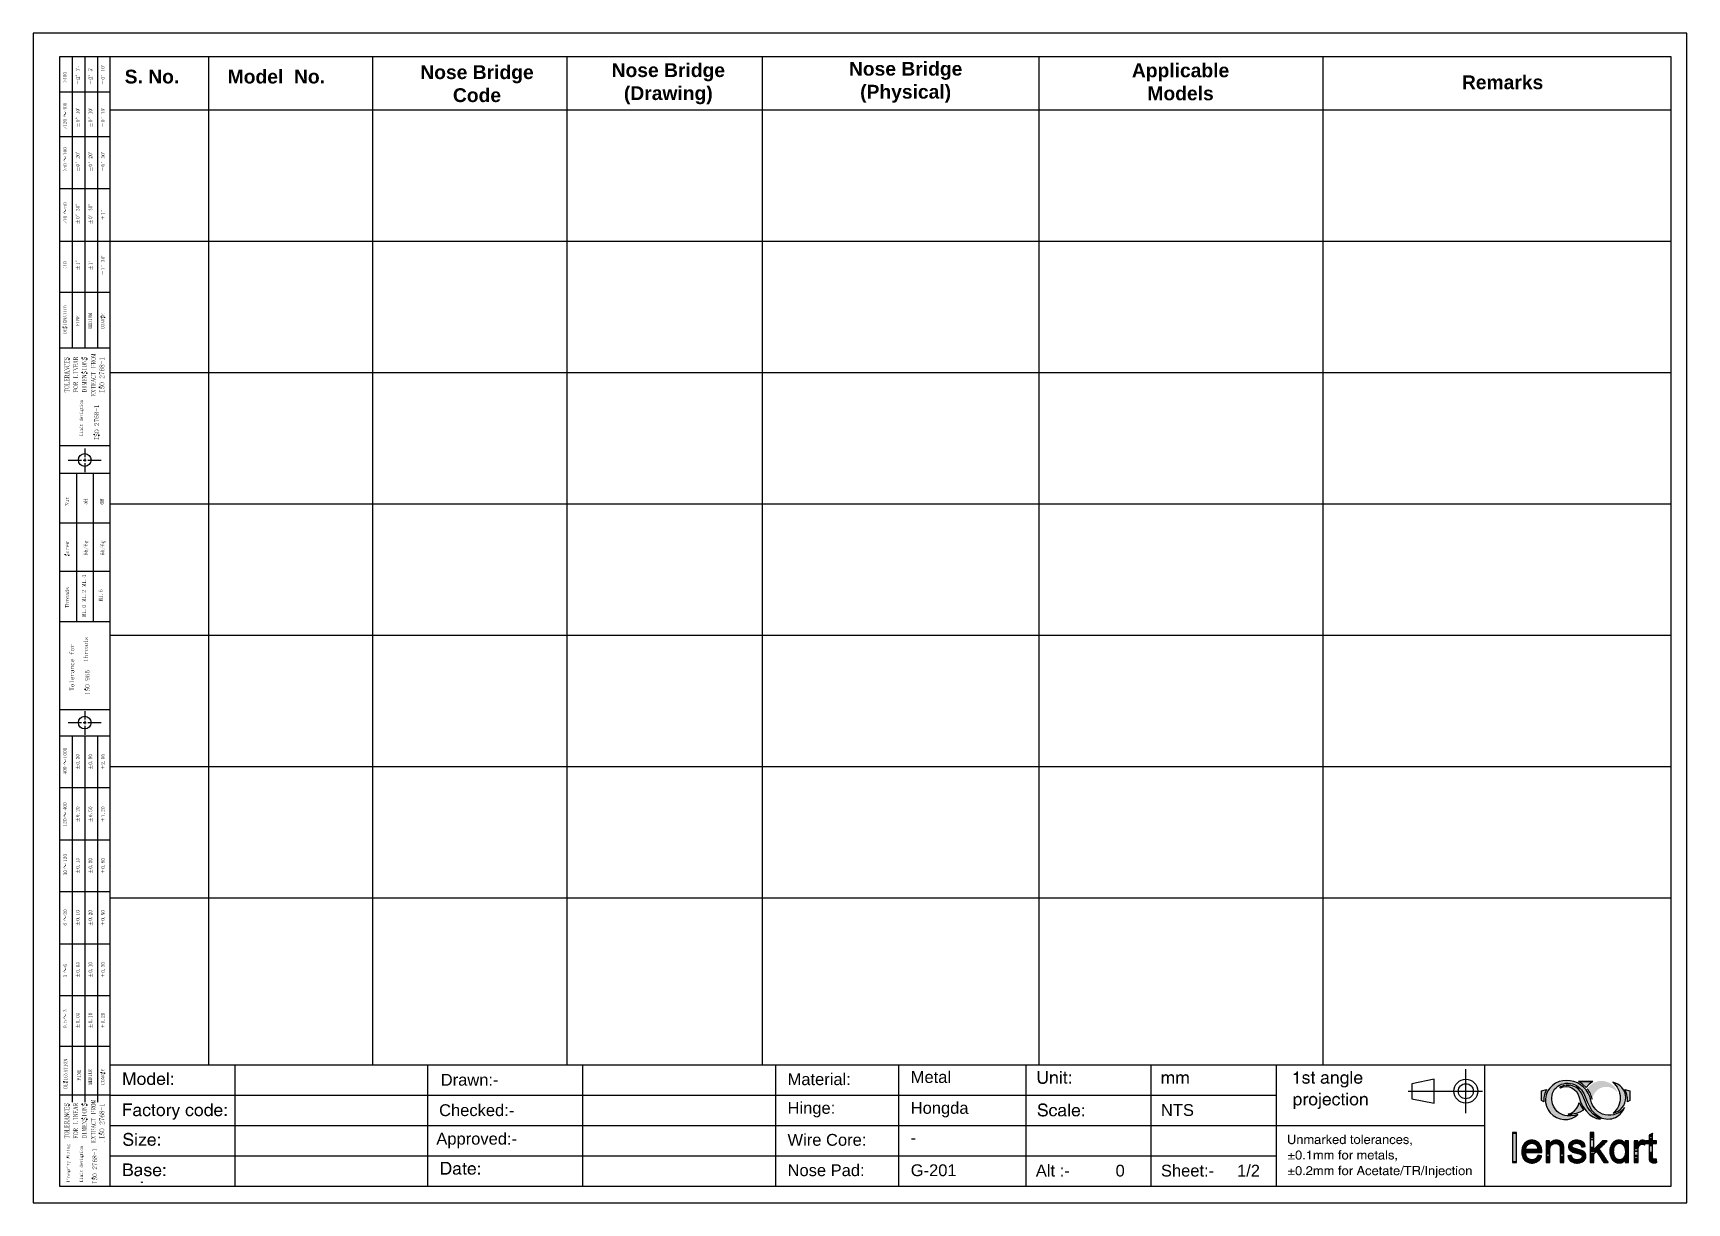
# Model space of a CAD drawing. Header units: inches. Extents: x 3613 to 8393, y -2205 to -794.
# Drawn here: x 4540.9 to 4960.9, y -2204.8 to -1907.8 of the extents above; entities that cross this region are included whole.
import ezdxf

# ---------------------------------------------------------------- set-up
doc = ezdxf.new("R2010")
doc.units = ezdxf.units.IN
doc.header["$MEASUREMENT"] = 0
doc.styles.get("Standard").update_dxf_attribs({"font": 'arial.ttf'})

msp = doc.modelspace()

# ---------------------------------------------------------------- texts
at = {"width": 34.34827, "attachment_point": 5}
for s, insert, char_height in [('{\\fArial|b1|i0|c0|p34;Nose Bridge (Physical)}', (4762.475, -1920.268), 3.5), ('{\\fArial|b1|i0|c0|p34;S. No.}', (4571.078, -1918.839), 3.5), ('{\\fArial|b1|i0|c0|p34;Model  No.}', (4602.663, -1918.839), 3.5), ('{\\fArial|b1|i0|c0|p34;Nose Bridge Code}', (4653.62, -1920.639), 3.5), ('{\\fArial|b1|i0|c0|p34;Nose Bridge (Drawing)}', (4702.211, -1920.639), 3.5), ('{\\fArial|b1|i0|c0|p34;Applicable Models}', (4832.291, -1920.183), 3.5), ('{\\fArial|b1|i0|c0|p34;Remarks}', (4914.07, -1920.288), 3.5), ('\\pxql;Metal ', (4780.944, -2172.836), 2.99966), ('Drawn:-', (4651.747, -2173.535), 2.9997), ('\\pxql;Material:', (4749.667, -2173.391), 2.99966), ('Checked:-', (4653.544, -2181.252), 2.9997), ('\\pxql;Hinge:', (4749.667, -2181.108), 2.99966), ('\\pxql;Hongda', (4780.944, -2181.108), 2.99966), ('\\pxql;NTS', (4844.484, -2181.208), 2.9997), ('Approved:-', (4653.544, -2188.925), 2.9997), ('\\pxql; Wire Core:', (4748.5, -2188.781), 2.99966), ('\\pxql;-', (4780.944, -2188.226), 2.9997), ('\\pxql;Nose Pad:', (4749.667, -2196.498), 2.99966), ('\\pxql;G-201', (4780.944, -2196.498), 2.99966), ('\\pxql;Alt :-          0', (4812.711, -2196.598), 2.99966), ('\\pxql;Sheet:-     1/2', (4844.484, -2196.598), 2.99966)]:
    msp.add_mtext(s, dxfattribs=dict(at, insert=insert, char_height=char_height))

# ---------------------------------------------------------------- blocks, each defined once
blk = doc.blocks.new('fr')
at = {"transparency": 33554559}
for points in [[(1488.16, -437.24), (1488.16, -444.82), (1489.15, -444.82), (1489.15, -437.24)], [(1498.94, -439.18), (1498.94, -439.23), (1498.72, -439.23), (1498.67, -439.27), (1498.58, -439.27), (1498.54, -439.32), (1498.45, -439.32), (1498.4, -439.36), (1498.31, -439.41), (1498.27, -439.41), (1498.22, -439.45), (1498.18, -439.45), (1498.09, -439.54), (1498.04, -439.54), (1497.95, -439.59), (1497.95, -439.63), (1497.9, -439.63), (1497.86, -439.68), (1497.86, -439.72), (1497.81, -439.72), (1497.81, -439.77), (1497.77, -439.77), (1497.77, -439.81), (1497.72, -439.86), (1497.68, -439.86), (1497.68, -439.9), (1497.63, -439.9), (1497.63, -439.95), (1497.59, -439.95), (1497.59, -439.99), (1497.54, -440.04), (1497.54, -440.08), (1497.5, -440.08), (1497.5, -439.32), (1496.69, -439.32), (1496.69, -444.82), (1497.59, -444.82), (1497.59, -441.8), (1497.63, -441.8), (1497.63, -441.26), (1497.68, -441.21), (1497.68, -441.03), (1497.72, -441.03), (1497.72, -440.85), (1497.81, -440.67), (1497.86, -440.62), (1497.86, -440.58), (1497.95, -440.49), (1497.95, -440.44), (1497.99, -440.44), (1498.04, -440.4), (1498.04, -440.35), (1498.09, -440.35), (1498.22, -440.22), (1498.27, -440.22), (1498.31, -440.17), (1498.4, -440.17), (1498.49, -440.08), (1498.58, -440.08), (1498.63, -440.04), (1498.76, -440.04), (1498.81, -439.99), (1499.35, -439.99), (1499.39, -440.04), (1499.53, -440.04), (1499.53, -440.08), (1499.62, -440.08), (1499.66, -440.13), (1499.71, -440.13), (1499.71, -440.17), (1499.8, -440.17), (1499.8, -440.22), (1499.85, -440.22), (1499.89, -440.26), (1499.89, -440.31), (1499.94, -440.31), (1499.98, -440.35), (1499.98, -440.4), (1500.07, -440.49), (1500.07, -440.53), (1500.12, -440.58), (1500.12, -440.67), (1500.21, -440.85), (1500.21, -444.82), (1501.15, -444.82), (1501.15, -440.76), (1501.11, -440.67), (1501.11, -440.49), (1501.06, -440.44), (1501.06, -440.31), (1501.02, -440.26), (1501.02, -440.17), (1500.97, -440.17), (1500.97, -440.04), (1500.93, -440.04), (1500.93, -439.99), (1500.88, -439.95), (1500.88, -439.9), (1500.84, -439.9), (1500.84, -439.86), (1500.79, -439.81), (1500.79, -439.77), (1500.75, -439.77), (1500.75, -439.72), (1500.7, -439.72), (1500.7, -439.68), (1500.66, -439.63), (1500.61, -439.63), (1500.61, -439.59), (1500.52, -439.54), (1500.48, -439.54), (1500.39, -439.45), (1500.34, -439.45), (1500.3, -439.41), (1500.25, -439.41), (1500.16, -439.36), (1500.12, -439.36), (1500.12, -439.32), (1500.03, -439.32), (1499.98, -439.27), (1499.85, -439.27), (1499.85, -439.23), (1499.57, -439.23), (1499.53, -439.18)], [(1504.04, -439.18), (1504, -439.23), (1503.77, -439.23), (1503.59, -439.32), (1503.46, -439.32), (1503.41, -439.36), (1503.37, -439.36), (1503.09, -439.5), (1503.05, -439.54), (1503, -439.54), (1502.82, -439.72), (1502.78, -439.72), (1502.78, -439.77), (1502.64, -439.9), (1502.64, -439.95), (1502.6, -439.95), (1502.6, -440.04), (1502.55, -440.04), (1502.55, -440.13), (1502.51, -440.13), (1502.51, -440.22), (1502.46, -440.22), (1502.46, -440.35), (1502.42, -440.35), (1502.42, -440.53), (1502.37, -440.53), (1502.37, -441.08), (1502.42, -441.12), (1502.42, -441.26), (1502.46, -441.26), (1502.46, -441.35), (1502.51, -441.35), (1502.51, -441.44), (1502.55, -441.44), (1502.55, -441.48), (1502.6, -441.53), (1502.6, -441.57), (1502.64, -441.57), (1502.64, -441.62), (1502.69, -441.62), (1502.69, -441.66), (1502.73, -441.66), (1502.73, -441.71), (1502.78, -441.71), (1502.78, -441.75), (1502.82, -441.75), (1502.82, -441.8), (1502.87, -441.8), (1502.87, -441.84), (1502.91, -441.84), (1502.91, -441.89), (1502.96, -441.89), (1503, -441.93), (1503.05, -441.93), (1503.05, -441.98), (1503.14, -441.98), (1503.14, -442.02), (1503.23, -442.02), (1503.32, -442.11), (1503.41, -442.11), (1503.41, -442.16), (1503.5, -442.16), (1503.55, -442.2), (1503.64, -442.2), (1503.68, -442.25), (1503.82, -442.25), (1503.86, -442.29), (1503.95, -442.29), (1504, -442.34), (1504.18, -442.34), (1504.18, -442.38), (1504.36, -442.38), (1504.36, -442.43), (1504.45, -442.43), (1504.54, -442.48), (1504.63, -442.48), (1504.67, -442.52), (1504.76, -442.52), (1504.85, -442.57), (1504.95, -442.57), (1505.04, -442.61), (1505.26, -442.66), (1505.31, -442.7), (1505.4, -442.7), (1505.4, -442.75), (1505.49, -442.75), (1505.53, -442.79), (1505.58, -442.79), (1505.58, -442.84), (1505.62, -442.84), (1505.71, -442.93), (1505.71, -442.97), (1505.76, -443.02), (1505.76, -443.06), (1505.8, -443.06), (1505.8, -443.29), (1505.85, -443.29), (1505.8, -443.33), (1505.8, -443.51), (1505.76, -443.51), (1505.76, -443.6), (1505.71, -443.65), (1505.71, -443.69), (1505.67, -443.69), (1505.67, -443.78), (1505.62, -443.78), (1505.58, -443.83), (1505.58, -443.87), (1505.53, -443.87), (1505.53, -443.92), (1505.49, -443.92), (1505.44, -443.96), (1505.4, -443.96), (1505.35, -444.01), (1505.31, -444.01), (1505.31, -444.05), (1505.22, -444.05), (1505.17, -444.1), (1504.99, -444.1), (1504.95, -444.15), (1504.13, -444.15), (1504.09, -444.1), (1503.95, -444.1), (1503.95, -444.05), (1503.82, -444.05), (1503.82, -444.01), (1503.77, -444.01), (1503.73, -443.96), (1503.68, -443.96), (1503.64, -443.92), (1503.59, -443.92), (1503.59, -443.87), (1503.55, -443.87), (1503.5, -443.83), (1503.5, -443.78), (1503.46, -443.78), (1503.46, -443.74), (1503.41, -443.74), (1503.41, -443.69), (1503.37, -443.69), (1503.37, -443.65), (1503.32, -443.6), (1503.32, -443.56), (1503.28, -443.51), (1503.28, -443.42), (1503.23, -443.42), (1503.23, -443.33), (1503.19, -443.33), (1503.19, -443.2), (1503.14, -443.15), (1503.14, -443.02), (1502.96, -443.02), (1502.91, -443.06), (1502.73, -443.06), (1502.69, -443.11), (1502.46, -443.11), (1502.37, -443.15), (1502.19, -443.15), (1502.19, -443.2), (1502.24, -443.2), (1502.24, -443.38), (1502.28, -443.38), (1502.28, -443.51), (1502.33, -443.56), (1502.33, -443.65), (1502.37, -443.69), (1502.37, -443.78), (1502.42, -443.78), (1502.42, -443.87), (1502.46, -443.87), (1502.46, -443.92), (1502.51, -443.96), (1502.51, -444.05), (1502.55, -444.05), (1502.55, -444.1), (1502.6, -444.1), (1502.6, -444.15), (1502.64, -444.15), (1502.64, -444.24), (1502.69, -444.24), (1502.78, -444.33), (1502.78, -444.37), (1502.82, -444.37), (1502.87, -444.42), (1502.87, -444.46), (1502.91, -444.46), (1502.91, -444.51), (1502.96, -444.51), (1503, -444.55), (1503.05, -444.55), (1503.09, -444.6), (1503.19, -444.64), (1503.23, -444.69), (1503.28, -444.69), (1503.41, -444.73), (1503.46, -444.78), (1504, -444.91), (1504.22, -444.91), (1504.4, -444.96), (1504.63, -444.96), (1504.81, -444.91), (1505.04, -444.91), (1505.4, -444.82), (1505.44, -444.82), (1505.58, -444.78), (1505.62, -444.73), (1505.76, -444.69), (1505.8, -444.69), (1505.89, -444.64), (1505.94, -444.6), (1506.03, -444.55), (1506.07, -444.51), (1506.12, -444.51), (1506.12, -444.46), (1506.16, -444.46), (1506.21, -444.42), (1506.21, -444.37), (1506.25, -444.37), (1506.39, -444.24), (1506.39, -444.19), (1506.43, -444.19), (1506.43, -444.15), (1506.48, -444.15), (1506.48, -444.1), (1506.52, -444.1), (1506.52, -444.01), (1506.57, -444.01), (1506.57, -443.96), (1506.62, -443.92), (1506.62, -443.87), (1506.66, -443.87), (1506.66, -443.74), (1506.71, -443.74), (1506.71, -443.6), (1506.75, -443.6), (1506.75, -443.33), (1506.8, -443.29), (1506.8, -443.06), (1506.75, -443.06), (1506.75, -442.79), (1506.71, -442.79), (1506.71, -442.66), (1506.66, -442.61), (1506.66, -442.57), (1506.62, -442.52), (1506.62, -442.48), (1506.57, -442.43), (1506.57, -442.38), (1506.52, -442.38), (1506.52, -442.34), (1506.48, -442.34), (1506.48, -442.25), (1506.43, -442.25), (1506.39, -442.2), (1506.34, -442.2), (1506.34, -442.16), (1506.3, -442.16), (1506.3, -442.11), (1506.25, -442.11), (1506.21, -442.02), (1506.12, -442.02), (1506.12, -441.98), (1506.07, -441.98), (1506.03, -441.93), (1505.98, -441.93), (1505.94, -441.89), (1505.89, -441.89), (1505.85, -441.84), (1505.76, -441.84), (1505.71, -441.8), (1505.62, -441.8), (1505.58, -441.75), (1505.49, -441.75), (1505.44, -441.71), (1505.31, -441.71), (1505.31, -441.66), (1505.17, -441.66), (1505.13, -441.62), (1504.99, -441.62), (1504.95, -441.57), (1504.85, -441.57), (1504.85, -441.53), (1504.72, -441.53), (1504.67, -441.48), (1504.49, -441.48), (1504.49, -441.44), (1504.36, -441.44), (1504.31, -441.39), (1504.22, -441.39), (1504.22, -441.35), (1504.04, -441.35), (1504.04, -441.3), (1503.86, -441.3), (1503.77, -441.26), (1503.73, -441.26), (1503.73, -441.21), (1503.64, -441.21), (1503.55, -441.12), (1503.5, -441.12), (1503.46, -441.08), (1503.46, -441.03), (1503.41, -441.03), (1503.37, -440.94), (1503.32, -440.9), (1503.32, -440.81), (1503.28, -440.81), (1503.28, -440.49), (1503.32, -440.44), (1503.32, -440.4), (1503.37, -440.35), (1503.37, -440.31), (1503.41, -440.31), (1503.46, -440.26), (1503.46, -440.22), (1503.5, -440.22), (1503.59, -440.13), (1503.64, -440.13), (1503.64, -440.08), (1503.73, -440.08), (1503.73, -440.04), (1503.86, -440.04), (1503.91, -439.99), (1504.13, -439.99), (1504.18, -439.95), (1504.72, -439.95), (1504.76, -439.99), (1504.95, -439.99), (1504.99, -440.04), (1505.08, -440.04), (1505.08, -440.08), (1505.17, -440.08), (1505.17, -440.13), (1505.22, -440.13), (1505.26, -440.17), (1505.31, -440.17), (1505.31, -440.22), (1505.35, -440.22), (1505.44, -440.31), (1505.44, -440.35), (1505.49, -440.35), (1505.49, -440.4), (1505.53, -440.44), (1505.53, -440.49), (1505.58, -440.53), (1505.58, -440.58), (1505.62, -440.62), (1505.62, -440.81), (1505.67, -440.81), (1505.67, -440.85), (1505.85, -440.85), (1505.85, -440.81), (1506.16, -440.81), (1506.21, -440.76), (1506.52, -440.76), (1506.52, -440.72), (1506.57, -440.72), (1506.57, -440.62), (1506.52, -440.62), (1506.52, -440.44), (1506.48, -440.4), (1506.48, -440.26), (1506.43, -440.26), (1506.43, -440.17), (1506.39, -440.13), (1506.39, -440.04), (1506.34, -440.04), (1506.34, -439.99), (1506.3, -439.99), (1506.3, -439.9), (1506.25, -439.9), (1506.25, -439.86), (1506.07, -439.68), (1505.98, -439.63), (1505.89, -439.54), (1505.8, -439.5), (1505.76, -439.45), (1505.71, -439.45), (1505.53, -439.36), (1505.44, -439.36), (1505.4, -439.32), (1505.31, -439.32), (1505.17, -439.27), (1505.08, -439.23), (1504.81, -439.23), (1504.76, -439.18)], [(1520.97, -439.18), (1520.92, -439.23), (1520.79, -439.23), (1520.74, -439.27), (1520.65, -439.27), (1520.65, -439.32), (1520.61, -439.32), (1520.56, -439.36), (1520.52, -439.36), (1520.52, -439.41), (1520.47, -439.41), (1520.24, -439.63), (1520.24, -439.68), (1520.2, -439.68), (1520.2, -439.72), (1520.11, -439.81), (1520.11, -439.86), (1520.06, -439.86), (1520.06, -439.9), (1520.02, -439.95), (1520.02, -439.99), (1519.97, -440.04), (1519.97, -440.08), (1519.93, -440.13), (1519.93, -439.32), (1519.07, -439.32), (1519.07, -444.82), (1520.02, -444.82), (1520.02, -441.57), (1520.06, -441.48), (1520.06, -441.17), (1520.2, -440.76), (1520.29, -440.62), (1520.34, -440.53), (1520.34, -440.49), (1520.43, -440.44), (1520.47, -440.4), (1520.52, -440.35), (1520.52, -440.31), (1520.56, -440.31), (1520.61, -440.26), (1520.65, -440.26), (1520.65, -440.22), (1520.74, -440.22), (1520.79, -440.17), (1521.01, -440.17), (1521.06, -440.13), (1521.19, -440.13), (1521.19, -440.17), (1521.42, -440.17), (1521.46, -440.22), (1521.51, -440.22), (1521.51, -440.26), (1521.6, -440.26), (1521.64, -440.31), (1521.69, -440.31), (1521.73, -440.35), (1521.78, -440.31), (1521.78, -440.22), (1521.82, -440.22), (1521.82, -440.13), (1521.87, -440.08), (1521.87, -439.99), (1521.91, -439.95), (1521.91, -439.86), (1521.96, -439.86), (1521.96, -439.77), (1522.01, -439.72), (1522.01, -439.63), (1522.05, -439.59), (1522.05, -439.45), (1521.96, -439.45), (1521.96, -439.41), (1521.91, -439.41), (1521.87, -439.36), (1521.82, -439.36), (1521.78, -439.32), (1521.69, -439.32), (1521.69, -439.27), (1521.6, -439.27), (1521.51, -439.23), (1521.33, -439.23), (1521.33, -439.18)], [(1523.72, -437.38), (1523.68, -437.42), (1523.63, -437.42), (1523.63, -437.47), (1523.58, -437.47), (1523.49, -437.51), (1523.45, -437.56), (1523.36, -437.6), (1523.31, -437.6), (1523.22, -437.69), (1523.18, -437.69), (1523.04, -437.83), (1522.95, -437.83), (1522.91, -437.87), (1522.86, -437.87), (1522.86, -437.92), (1522.82, -437.92), (1522.82, -439.32), (1522.1, -439.32), (1522.1, -440.04), (1522.82, -440.04), (1522.82, -444.01), (1522.86, -444.01), (1522.86, -444.19), (1522.91, -444.24), (1522.91, -444.33), (1522.95, -444.37), (1522.95, -444.42), (1523.04, -444.51), (1523.04, -444.55), (1523.09, -444.55), (1523.22, -444.69), (1523.4, -444.78), (1523.49, -444.78), (1523.54, -444.82), (1523.63, -444.82), (1523.68, -444.87), (1524.53, -444.87), (1524.58, -444.82), (1524.71, -444.82), (1524.76, -444.78), (1524.8, -444.78), (1524.76, -444.73), (1524.76, -444.51), (1524.71, -444.46), (1524.71, -444.24), (1524.67, -444.19), (1524.67, -443.96), (1524.58, -443.96), (1524.53, -444.01), (1524.08, -444.01), (1524.08, -443.96), (1523.95, -443.96), (1523.9, -443.92), (1523.9, -443.87), (1523.86, -443.87), (1523.86, -443.83), (1523.81, -443.83), (1523.81, -443.78), (1523.77, -443.78), (1523.77, -443.69), (1523.72, -443.69), (1523.72, -440.04), (1524.67, -440.04), (1524.67, -439.32), (1523.72, -439.32)]]:
    blk.add_hatch(color=256, dxfattribs=at).paths.add_polyline_path(points)
h = blk.add_hatch(color=256, dxfattribs=at)
h.paths.add_polyline_path([(1495.51, -441.57), (1495.51, -441.26), (1495.47, -441.26), (1495.47, -441.12), (1495.42, -441.03), (1495.42, -440.94), (1495.38, -440.9), (1495.38, -440.81), (1495.33, -440.76), (1495.33, -440.67), (1495.29, -440.62), (1495.24, -440.53), (1495.24, -440.44), (1495.2, -440.4), (1495.2, -440.35), (1495.15, -440.35), (1495.11, -440.26), (1495.11, -440.22), (1495.02, -440.13), (1495.02, -440.08), (1494.97, -440.08), (1494.97, -440.04), (1494.93, -440.04), (1494.93, -439.99), (1494.88, -439.99), (1494.88, -439.95), (1494.61, -439.68), (1494.56, -439.68), (1494.47, -439.59), (1494.43, -439.59), (1494.34, -439.5), (1494.29, -439.5), (1494.2, -439.45), (1494.16, -439.41), (1494.07, -439.36), (1493.98, -439.36), (1493.93, -439.32), (1493.84, -439.27), (1493.8, -439.27), (1493.66, -439.23), (1493.44, -439.23), (1493.3, -439.18), (1492.71, -439.18), (1492.62, -439.23), (1492.44, -439.23), (1492.31, -439.27), (1492.26, -439.27), (1492.13, -439.32), (1492.13, -439.36), (1491.99, -439.36), (1491.95, -439.41), (1491.86, -439.45), (1491.81, -439.5), (1491.72, -439.5), (1491.63, -439.59), (1491.5, -439.68), (1491.41, -439.77), (1491.36, -439.77), (1491.36, -439.81), (1491.32, -439.81), (1491.32, -439.86), (1491.27, -439.86), (1491.23, -439.9), (1491.23, -439.95), (1491.18, -439.95), (1491.18, -439.99), (1491.13, -439.99), (1491.13, -440.04), (1491.09, -440.04), (1491.09, -440.08), (1491.04, -440.13), (1491.04, -440.17), (1491, -440.17), (1491, -440.26), (1490.95, -440.26), (1490.91, -440.35), (1490.91, -440.4), (1490.86, -440.4), (1490.86, -440.44), (1490.82, -440.49), (1490.82, -440.53), (1490.77, -440.62), (1490.73, -440.67), (1490.73, -440.76), (1490.68, -440.76), (1490.68, -440.85), (1490.64, -440.9), (1490.64, -441.03), (1490.59, -441.03), (1490.59, -441.21), (1490.55, -441.26), (1490.55, -441.53), (1490.5, -441.57), (1490.5, -442.66), (1490.55, -442.79), (1490.55, -442.88), (1490.59, -442.97), (1490.59, -443.11), (1490.64, -443.15), (1490.64, -443.29), (1490.68, -443.29), (1490.68, -443.38), (1490.73, -443.42), (1490.77, -443.51), (1490.77, -443.6), (1490.82, -443.6), (1490.82, -443.69), (1490.86, -443.69), (1490.86, -443.78), (1490.91, -443.78), (1490.91, -443.83), (1491, -443.92), (1491, -443.96), (1491.04, -443.96), (1491.04, -444.01), (1491.09, -444.05), (1491.13, -444.05), (1491.13, -444.15), (1491.18, -444.15), (1491.18, -444.19), (1491.23, -444.19), (1491.23, -444.24), (1491.27, -444.24), (1491.32, -444.33), (1491.36, -444.37), (1491.45, -444.42), (1491.5, -444.46), (1491.59, -444.51), (1491.63, -444.55), (1491.72, -444.6), (1491.77, -444.6), (1491.86, -444.64), (1491.9, -444.69), (1491.99, -444.73), (1492.04, -444.73), (1492.31, -444.82), (1492.35, -444.82), (1492.62, -444.91), (1492.94, -444.91), (1492.99, -444.96), (1493.26, -444.96), (1493.3, -444.91), (1493.62, -444.91), (1493.71, -444.87), (1493.75, -444.87), (1494.02, -444.78), (1494.07, -444.78), (1494.16, -444.73), (1494.2, -444.73), (1494.29, -444.69), (1494.34, -444.64), (1494.43, -444.6), (1494.47, -444.6), (1494.56, -444.55), (1494.61, -444.51), (1494.7, -444.46), (1494.75, -444.42), (1494.84, -444.37), (1494.88, -444.33), (1494.93, -444.24), (1494.97, -444.24), (1494.97, -444.19), (1495.02, -444.19), (1495.02, -444.15), (1495.06, -444.15), (1495.06, -444.1), (1495.15, -444.01), (1495.15, -443.96), (1495.2, -443.96), (1495.2, -443.92), (1495.24, -443.87), (1495.24, -443.83), (1495.29, -443.83), (1495.29, -443.74), (1495.33, -443.69), (1495.42, -443.51), (1495.42, -443.42), (1495.47, -443.42), (1495.47, -443.29), (1495.51, -443.29), (1495.51, -443.15), (1495.38, -443.15), (1495.29, -443.11), (1495.06, -443.11), (1494.97, -443.06), (1494.66, -443.06), (1494.61, -443.02), (1494.56, -443.02), (1494.56, -443.11), (1494.52, -443.11), (1494.52, -443.2), (1494.47, -443.2), (1494.47, -443.29), (1494.43, -443.33), (1494.43, -443.38), (1494.38, -443.42), (1494.29, -443.6), (1494.25, -443.6), (1494.2, -443.69), (1494.16, -443.74), (1494.16, -443.78), (1494.11, -443.78), (1494.11, -443.83), (1494.07, -443.83), (1493.98, -443.92), (1493.93, -443.92), (1493.89, -443.96), (1493.84, -443.96), (1493.84, -444.01), (1493.8, -444.01), (1493.75, -444.05), (1493.66, -444.05), (1493.62, -444.1), (1493.53, -444.1), (1493.48, -444.15), (1492.71, -444.15), (1492.71, -444.1), (1492.58, -444.1), (1492.58, -444.05), (1492.44, -444.05), (1492.44, -444.01), (1492.35, -444.01), (1492.35, -443.96), (1492.31, -443.96), (1492.26, -443.92), (1492.22, -443.92), (1492.13, -443.83), (1492.08, -443.83), (1492.08, -443.78), (1492.04, -443.78), (1492.04, -443.74), (1491.99, -443.69), (1491.95, -443.69), (1491.86, -443.51), (1491.81, -443.51), (1491.77, -443.42), (1491.72, -443.38), (1491.72, -443.29), (1491.68, -443.29), (1491.68, -443.2), (1491.63, -443.2), (1491.63, -443.11), (1491.59, -443.11), (1491.59, -442.97), (1491.54, -442.88), (1491.54, -442.84), (1491.5, -442.79), (1491.5, -442.48), (1491.45, -442.48), (1491.45, -442.29), (1495.56, -442.29), (1495.56, -441.57)])
h.paths.add_polyline_path([(1494.56, -441.26), (1494.56, -441.53), (1491.5, -441.53), (1491.5, -441.35), (1491.54, -441.35), (1491.54, -441.12), (1491.59, -441.12), (1491.59, -441.03), (1491.63, -440.99), (1491.63, -440.9), (1491.68, -440.85), (1491.68, -440.81), (1491.72, -440.76), (1491.72, -440.72), (1491.77, -440.67), (1491.77, -440.62), (1491.81, -440.62), (1491.86, -440.53), (1491.9, -440.49), (1491.9, -440.44), (1491.99, -440.4), (1491.99, -440.35), (1492.04, -440.35), (1492.08, -440.26), (1492.13, -440.26), (1492.22, -440.17), (1492.26, -440.17), (1492.31, -440.13), (1492.35, -440.13), (1492.35, -440.08), (1492.44, -440.08), (1492.44, -440.04), (1492.53, -440.04), (1492.58, -439.99), (1492.71, -439.99), (1492.8, -439.95), (1493.35, -439.95), (1493.39, -439.99), (1493.53, -439.99), (1493.57, -440.04), (1493.66, -440.04), (1493.71, -440.08), (1493.75, -440.08), (1493.8, -440.13), (1493.84, -440.13), (1493.89, -440.17), (1493.98, -440.22), (1493.98, -440.26), (1494.02, -440.26), (1494.07, -440.35), (1494.11, -440.35), (1494.11, -440.4), (1494.16, -440.4), (1494.2, -440.44), (1494.2, -440.49), (1494.25, -440.53), (1494.29, -440.62), (1494.34, -440.62), (1494.34, -440.67), (1494.38, -440.72), (1494.38, -440.76), (1494.43, -440.81), (1494.43, -440.9), (1494.47, -440.94), (1494.47, -441.03), (1494.52, -441.12), (1494.52, -441.26)], flags=0)
h = blk.add_hatch(color=256, dxfattribs=at)
h.paths.add_polyline_path([(1510.54, -441.98), (1510.54, -441.93), (1510.5, -441.93), (1510.5, -441.84), (1510.45, -441.84), (1510.41, -441.75), (1510.36, -441.71), (1510.36, -441.66), (1510.32, -441.66), (1510.32, -441.57), (1510.27, -441.57), (1510.27, -441.53), (1510.23, -441.48), (1510.23, -441.44), (1510.18, -441.44), (1510.18, -441.39), (1510.14, -441.35), (1510.14, -441.3), (1510.18, -441.3), (1510.63, -440.85), (1510.68, -440.85), (1510.68, -440.81), (1510.72, -440.81), (1510.72, -440.76), (1510.77, -440.76), (1510.81, -440.72), (1510.86, -440.62), (1510.9, -440.58), (1510.99, -440.53), (1510.99, -440.49), (1511.08, -440.44), (1511.08, -440.4), (1511.13, -440.35), (1511.17, -440.35), (1511.17, -440.31), (1511.22, -440.26), (1511.26, -440.26), (1511.26, -440.22), (1511.31, -440.22), (1511.35, -440.17), (1511.35, -440.13), (1511.4, -440.13), (1511.4, -440.08), (1511.44, -440.08), (1511.49, -440.04), (1511.49, -439.99), (1511.53, -439.99), (1511.53, -439.95), (1511.58, -439.95), (1511.58, -439.9), (1511.62, -439.9), (1511.94, -439.59), (1511.99, -439.54), (1512.03, -439.54), (1512.03, -439.5), (1512.08, -439.5), (1512.08, -439.45), (1512.12, -439.41), (1512.17, -439.41), (1512.17, -439.36), (1512.21, -439.36), (1512.21, -439.32), (1510.99, -439.32), (1510.99, -439.36), (1510.95, -439.41), (1510.9, -439.41), (1510.9, -439.45), (1510.86, -439.45), (1510.86, -439.5), (1510.81, -439.5), (1510.81, -439.54), (1510.72, -439.63), (1510.68, -439.63), (1510.68, -439.68), (1510.63, -439.68), (1510.63, -439.72), (1510.45, -439.9), (1510.41, -439.9), (1510.41, -439.95), (1510.36, -439.95), (1510.36, -439.99), (1510.14, -440.22), (1510.14, -440.26), (1510.09, -440.26), (1509.95, -440.4), (1509.95, -440.44), (1509.86, -440.49), (1509.86, -440.53), (1509.82, -440.53), (1509.73, -440.62), (1509.68, -440.72), (1509.59, -440.76), (1509.59, -440.81), (1509.55, -440.81), (1509.55, -440.85), (1509.5, -440.85), (1509.28, -441.08), (1509.28, -441.12), (1509.23, -441.12), (1509.23, -441.17), (1509.19, -441.17), (1509.19, -441.21), (1509.14, -441.21), (1509.1, -441.26), (1509.1, -441.3), (1509.05, -441.3), (1509.05, -441.35), (1509.01, -441.35), (1509.01, -441.39), (1508.96, -441.39), (1508.96, -441.44), (1508.92, -441.44), (1508.92, -441.48), (1508.87, -441.48), (1508.87, -441.53), (1508.83, -441.53), (1508.83, -437.24), (1507.88, -437.24), (1507.88, -444.82), (1508.83, -444.82), (1508.83, -442.61), (1508.87, -442.61), (1508.87, -442.57), (1508.96, -442.48), (1509.05, -442.43), (1509.05, -442.38), (1509.14, -442.29), (1509.28, -442.2), (1509.46, -442.02), (1509.5, -442.02), (1509.55, -442.07), (1509.55, -442.11), (1509.59, -442.16), (1509.59, -442.2), (1509.64, -442.2), (1509.64, -442.25), (1509.68, -442.29), (1509.68, -442.34), (1509.73, -442.34), (1509.73, -442.38), (1509.77, -442.43), (1509.82, -442.52), (1509.82, -442.57), (1509.86, -442.57), (1509.86, -442.61), (1509.91, -442.66), (1509.91, -442.7), (1510, -442.79), (1510.05, -442.88), (1510.09, -442.93), (1510.09, -442.97), (1510.18, -443.06), (1510.18, -443.11), (1510.27, -443.2), (1510.27, -443.24), (1510.32, -443.29), (1510.36, -443.33), (1510.36, -443.38), (1510.41, -443.38), (1510.41, -443.42), (1510.45, -443.51), (1510.5, -443.51), (1510.5, -443.56), (1510.54, -443.6), (1510.54, -443.65), (1510.59, -443.69), (1510.59, -443.74), (1510.63, -443.74), (1510.63, -443.78), (1510.68, -443.83), (1510.68, -443.87), (1510.72, -443.87), (1510.72, -443.92), (1510.77, -443.96), (1510.77, -444.01), (1510.81, -444.01), (1510.81, -444.1), (1510.86, -444.1), (1510.86, -444.15), (1510.9, -444.15), (1510.9, -444.24), (1510.95, -444.24), (1510.95, -444.28), (1510.99, -444.33), (1510.99, -444.37), (1511.04, -444.37), (1511.04, -444.42), (1511.08, -444.46), (1511.08, -444.51), (1511.13, -444.51), (1511.13, -444.6), (1511.17, -444.6), (1511.17, -444.64), (1511.22, -444.64), (1511.22, -444.73), (1511.26, -444.73), (1511.26, -444.78), (1511.31, -444.78), (1511.31, -444.82), (1512.44, -444.82), (1512.44, -444.78), (1512.39, -444.73), (1512.39, -444.69), (1512.35, -444.69), (1512.35, -444.64), (1512.3, -444.64), (1512.3, -444.6), (1512.26, -444.55), (1512.26, -444.51), (1512.21, -444.46), (1512.21, -444.42), (1512.17, -444.37), (1512.12, -444.37), (1512.12, -444.28), (1512.08, -444.28), (1512.08, -444.24), (1512.03, -444.19), (1512.03, -444.15), (1511.99, -444.15), (1511.99, -444.1), (1511.94, -444.05), (1511.94, -444.01), (1511.9, -444.01), (1511.9, -443.96), (1511.85, -443.92), (1511.85, -443.87), (1511.81, -443.87), (1511.81, -443.83), (1511.76, -443.78), (1511.76, -443.74), (1511.71, -443.74), (1511.71, -443.69), (1511.67, -443.65), (1511.67, -443.6), (1511.58, -443.51), (1511.53, -443.42), (1511.49, -443.42), (1511.49, -443.33), (1511.4, -443.24), (1511.4, -443.2), (1511.35, -443.15), (1511.31, -443.15), (1511.31, -443.06), (1511.17, -442.93), (1511.17, -442.88), (1511.13, -442.79), (1511.08, -442.79), (1511.08, -442.75), (1510.95, -442.61), (1510.95, -442.52), (1510.9, -442.52), (1510.86, -442.43), (1510.81, -442.38), (1510.81, -442.34), (1510.77, -442.34), (1510.77, -442.25), (1510.72, -442.2), (1510.68, -442.2), (1510.68, -442.11), (1510.59, -442.02), (1510.59, -441.98)])
h.paths.add_polyline_path([(1509.05, -441.71), (1508.96, -441.66), (1509.01, -441.66)], flags=0)
h.paths.add_polyline_path([(1509.41, -441.98), (1509.37, -441.93), (1509.41, -441.93)], flags=0)
h = blk.add_hatch(color=256, dxfattribs=at)
h.paths.add_polyline_path([(1513.25, -443.65), (1513.25, -443.74), (1513.29, -443.74), (1513.29, -443.83), (1513.34, -443.83), (1513.34, -443.87), (1513.38, -443.92), (1513.38, -443.96), (1513.48, -444.05), (1513.48, -444.1), (1513.52, -444.1), (1513.52, -444.15), (1513.57, -444.15), (1513.57, -444.19), (1513.61, -444.19), (1513.61, -444.24), (1513.66, -444.24), (1513.66, -444.28), (1513.7, -444.28), (1513.7, -444.33), (1513.75, -444.37), (1513.79, -444.37), (1513.93, -444.51), (1513.97, -444.51), (1514.06, -444.6), (1514.11, -444.6), (1514.11, -444.64), (1514.2, -444.64), (1514.29, -444.73), (1514.38, -444.73), (1514.38, -444.78), (1514.51, -444.78), (1514.51, -444.82), (1514.6, -444.82), (1514.65, -444.87), (1514.78, -444.87), (1514.87, -444.91), (1515.19, -444.91), (1515.24, -444.96), (1515.33, -444.91), (1515.6, -444.91), (1515.69, -444.87), (1515.82, -444.87), (1515.87, -444.82), (1515.96, -444.82), (1515.96, -444.78), (1516.05, -444.78), (1516.09, -444.73), (1516.14, -444.73), (1516.18, -444.69), (1516.23, -444.69), (1516.23, -444.64), (1516.32, -444.64), (1516.32, -444.6), (1516.36, -444.6), (1516.41, -444.55), (1516.41, -444.51), (1516.45, -444.51), (1516.63, -444.33), (1516.63, -444.28), (1516.68, -444.28), (1516.68, -444.24), (1516.72, -444.24), (1516.72, -444.15), (1516.77, -444.15), (1516.77, -444.82), (1517.63, -444.82), (1517.63, -439.32), (1516.72, -439.32), (1516.72, -439.9), (1516.68, -439.9), (1516.68, -439.86), (1516.63, -439.86), (1516.63, -439.81), (1516.59, -439.81), (1516.59, -439.77), (1516.54, -439.72), (1516.5, -439.72), (1516.5, -439.68), (1516.45, -439.68), (1516.45, -439.63), (1516.41, -439.63), (1516.41, -439.59), (1516.36, -439.59), (1516.32, -439.54), (1516.27, -439.54), (1516.27, -439.5), (1516.23, -439.5), (1516.23, -439.45), (1516.18, -439.45), (1516.14, -439.41), (1516.09, -439.41), (1516.05, -439.36), (1515.96, -439.36), (1515.96, -439.32), (1515.87, -439.32), (1515.87, -439.27), (1515.73, -439.27), (1515.64, -439.23), (1515.51, -439.23), (1515.46, -439.18), (1514.87, -439.18), (1514.83, -439.23), (1514.69, -439.23), (1514.6, -439.27), (1514.47, -439.27), (1514.47, -439.32), (1514.33, -439.32), (1514.33, -439.36), (1514.29, -439.36), (1514.24, -439.41), (1514.15, -439.41), (1514.15, -439.45), (1514.06, -439.45), (1514.06, -439.5), (1514.02, -439.5), (1513.97, -439.54), (1513.93, -439.54), (1513.93, -439.59), (1513.88, -439.59), (1513.79, -439.68), (1513.75, -439.68), (1513.75, -439.72), (1513.7, -439.72), (1513.7, -439.77), (1513.57, -439.9), (1513.52, -439.9), (1513.52, -439.95), (1513.43, -440.04), (1513.43, -440.08), (1513.38, -440.13), (1513.38, -440.17), (1513.25, -440.31), (1513.25, -440.35), (1513.2, -440.4), (1513.2, -440.49), (1513.16, -440.49), (1513.16, -440.58), (1513.11, -440.62), (1513.11, -440.72), (1513.07, -440.76), (1513.07, -440.85), (1513.02, -440.85), (1513.02, -440.94), (1512.98, -440.99), (1512.98, -441.17), (1512.93, -441.21), (1512.93, -441.44), (1512.89, -441.44), (1512.89, -442.61), (1512.93, -442.66), (1512.93, -442.79), (1512.98, -442.88), (1512.98, -443.02), (1513.02, -443.06), (1513.02, -443.15), (1513.07, -443.2), (1513.07, -443.29), (1513.11, -443.33), (1513.11, -443.42), (1513.16, -443.51), (1513.2, -443.56), (1513.2, -443.65)])
h.paths.add_polyline_path([(1514.33, -443.74), (1514.33, -443.69), (1514.29, -443.65), (1514.29, -443.6), (1514.2, -443.51), (1514.15, -443.42), (1514.11, -443.38), (1514.11, -443.33), (1514.06, -443.29), (1514.06, -443.2), (1513.97, -443.11), (1513.97, -443.02), (1513.93, -442.97), (1513.93, -442.79), (1513.88, -442.79), (1513.88, -442.66), (1513.84, -442.61), (1513.84, -442.2), (1513.79, -442.16), (1513.79, -441.89), (1513.84, -441.89), (1513.84, -441.48), (1513.88, -441.44), (1513.88, -441.26), (1513.93, -441.21), (1513.93, -441.08), (1513.97, -441.03), (1513.97, -440.99), (1514.02, -440.94), (1514.02, -440.85), (1514.06, -440.85), (1514.06, -440.76), (1514.11, -440.76), (1514.11, -440.72), (1514.15, -440.62), (1514.15, -440.58), (1514.2, -440.53), (1514.24, -440.53), (1514.24, -440.49), (1514.29, -440.44), (1514.29, -440.4), (1514.33, -440.35), (1514.38, -440.35), (1514.38, -440.31), (1514.42, -440.26), (1514.47, -440.26), (1514.47, -440.22), (1514.51, -440.22), (1514.65, -440.08), (1514.69, -440.08), (1514.87, -439.99), (1514.96, -439.99), (1515.01, -439.95), (1515.55, -439.95), (1515.64, -439.99), (1515.73, -439.99), (1515.82, -440.04), (1515.87, -440.08), (1515.91, -440.08), (1515.96, -440.13), (1516, -440.13), (1516, -440.17), (1516.09, -440.22), (1516.14, -440.22), (1516.14, -440.26), (1516.23, -440.31), (1516.23, -440.35), (1516.27, -440.35), (1516.32, -440.4), (1516.32, -440.44), (1516.36, -440.49), (1516.36, -440.53), (1516.45, -440.62), (1516.5, -440.72), (1516.5, -440.76), (1516.54, -440.81), (1516.54, -440.85), (1516.59, -440.85), (1516.59, -440.94), (1516.63, -440.99), (1516.63, -441.03), (1516.68, -441.08), (1516.68, -441.21), (1516.72, -441.26), (1516.72, -441.44), (1516.77, -441.44), (1516.77, -441.71), (1516.81, -441.75), (1516.81, -442.43), (1516.77, -442.52), (1516.77, -442.75), (1516.72, -442.79), (1516.72, -442.93), (1516.68, -442.97), (1516.68, -443.11), (1516.63, -443.15), (1516.63, -443.2), (1516.59, -443.24), (1516.59, -443.29), (1516.54, -443.33), (1516.54, -443.42), (1516.5, -443.42), (1516.45, -443.51), (1516.45, -443.56), (1516.41, -443.6), (1516.41, -443.65), (1516.36, -443.65), (1516.36, -443.69), (1516.32, -443.69), (1516.32, -443.74), (1516.27, -443.74), (1516.27, -443.78), (1516.23, -443.83), (1516.18, -443.83), (1516.18, -443.87), (1516.14, -443.87), (1516.14, -443.92), (1516.09, -443.92), (1516, -444.01), (1515.91, -444.01), (1515.91, -444.05), (1515.82, -444.05), (1515.78, -444.1), (1515.64, -444.1), (1515.64, -444.15), (1514.96, -444.15), (1514.96, -444.1), (1514.83, -444.1), (1514.83, -444.05), (1514.74, -444.05), (1514.74, -444.01), (1514.65, -444.01), (1514.65, -443.96), (1514.6, -443.96), (1514.51, -443.87), (1514.47, -443.87), (1514.47, -443.83), (1514.42, -443.83), (1514.38, -443.78), (1514.38, -443.74)], flags=0)
for points in [[(1488.2, -437.24), (1488.16, -437.24)], [(1489.15, -437.24), (1488.16, -437.24)], [(1489.15, -437.24), (1488.16, -437.24)], [(1489.15, -437.24), (1488.16, -437.24)], [(1489.15, -437.24), (1488.16, -437.24)], [(1489.15, -437.24), (1488.16, -437.24)], [(1489.15, -437.24), (1488.16, -437.24)], [(1489.15, -437.24), (1488.16, -437.24)], [(1489.15, -437.24), (1488.16, -437.24)], [(1489.15, -437.24), (1488.16, -437.24)], [(1489.15, -437.24), (1488.16, -437.24)], [(1489.15, -437.24), (1488.16, -437.24)], [(1489.15, -437.24), (1488.16, -437.24)], [(1489.15, -437.24), (1488.16, -437.24)], [(1489.15, -437.24), (1488.16, -437.24)], [(1489.15, -444.82), (1489.15, -437.24), (1488.16, -437.24), (1488.16, -444.82)], [(1489.15, -437.28), (1488.16, -437.28)], [(1489.15, -437.28), (1488.16, -437.28)], [(1489.15, -437.38), (1488.16, -437.38)], [(1489.15, -437.38), (1488.16, -437.38)], [(1488.25, -437.24), (1488.2, -437.24)], [(1488.29, -437.24), (1488.25, -437.24)], [(1488.34, -437.24), (1488.29, -437.24)], [(1488.43, -437.24), (1488.34, -437.24)], [(1488.56, -437.24), (1488.43, -437.24)], [(1488.79, -437.24), (1488.56, -437.24)], [(1488.88, -437.24), (1488.79, -437.24)], [(1488.97, -437.24), (1488.88, -437.24)], [(1489.01, -437.24), (1488.97, -437.24)], [(1489.06, -437.24), (1489.01, -437.24)], [(1489.1, -437.24), (1489.06, -437.24)], [(1489.15, -437.24), (1489.1, -437.24)], [(1491.23, -439.95), (1491.18, -439.95), (1491.18, -439.99), (1491.13, -439.99), (1491.13, -440.04), (1491.09, -440.08), (1491.04, -440.17), (1490.91, -440.35), (1490.82, -440.53), (1490.77, -440.62), (1490.73, -440.72), (1490.68, -440.85), (1490.64, -440.94), (1490.59, -441.03), (1490.59, -441.17), (1490.55, -441.26), (1490.55, -441.53), (1490.5, -441.57), (1490.5, -441.62), (1490.82, -441.62), (1491.04, -441.57), (1491.23, -441.57), (1491.32, -441.53), (1491.5, -441.53), (1491.5, -441.39), (1491.54, -441.35), (1491.54, -441.17), (1491.59, -441.03), (1491.63, -440.9), (1491.72, -440.76), (1491.81, -440.62), (1491.9, -440.49), (1491.99, -440.35), (1492.13, -440.26), (1492.22, -440.17), (1492.31, -440.13), (1492.35, -440.08), (1492.44, -440.08), (1492.49, -440.04), (1492.58, -439.99), (1492.71, -439.99), (1492.8, -439.95), (1493.08, -439.95)], [(1491.63, -440.94), (1490.64, -440.94)], [(1491.63, -440.94), (1490.64, -440.94)], [(1490.73, -440.76), (1490.68, -440.76), (1491.72, -440.76)], [(1491.68, -440.85), (1490.68, -440.85)], [(1491.68, -440.85), (1490.68, -440.85)], [(1491.77, -440.67), (1490.73, -440.67)], [(1491.77, -440.67), (1490.73, -440.67)], [(1491.72, -440.76), (1490.73, -440.76)], [(1491.81, -440.62), (1490.77, -440.62)], [(1491.81, -440.62), (1490.77, -440.62)], [(1491.77, -440.62), (1490.77, -440.62)], [(1490.77, -440.62), (1491.81, -440.62), (1491.77, -440.62)], [(1491.86, -440.53), (1490.82, -440.53)], [(1491.86, -440.53), (1490.82, -440.53)], [(1491.86, -440.53), (1490.82, -440.53)], [(1491.86, -440.53), (1490.82, -440.53)], [(1490.91, -440.4), (1490.86, -440.4), (1491.99, -440.4)], [(1491.99, -440.35), (1490.91, -440.35)], [(1490.91, -440.35), (1492.04, -440.35), (1491.99, -440.35)], [(1491.99, -440.35), (1490.91, -440.35)], [(1491.99, -440.35), (1490.91, -440.35)], [(1491.99, -440.4), (1490.91, -440.4)], [(1491, -440.26), (1490.95, -440.26), (1492.13, -440.26)], [(1492.08, -440.26), (1490.95, -440.26)], [(1490.95, -440.26), (1492.13, -440.26), (1492.08, -440.26)], [(1491.04, -440.17), (1491, -440.17), (1492.22, -440.17)], [(1492.22, -440.17), (1491, -440.17)], [(1492.22, -440.17), (1491, -440.17)], [(1492.13, -440.26), (1491, -440.26)], [(1492.31, -440.13), (1491.04, -440.13)], [(1491.04, -440.13), (1492.35, -440.13), (1492.31, -440.13)], [(1492.31, -440.13), (1491.04, -440.13)], [(1492.31, -440.13), (1491.04, -440.13)], [(1491.04, -440.17), (1492.26, -440.17), (1492.22, -440.17)], [(1491.13, -440.04), (1491.09, -440.04), (1492.44, -440.04)], [(1492.4, -440.08), (1491.09, -440.08)], [(1491.09, -440.08), (1492.44, -440.08), (1492.4, -440.08)], [(1492.4, -440.08), (1491.09, -440.08)], [(1492.4, -440.08), (1491.09, -440.08)], [(1492.35, -440.08), (1491.09, -440.08)], [(1491.09, -440.08), (1492.4, -440.08), (1492.35, -440.08)], [(1491.18, -439.99), (1491.13, -439.99), (1492.67, -439.99)], [(1492.62, -439.99), (1491.13, -439.99)], [(1491.13, -439.99), (1492.67, -439.99), (1492.62, -439.99)], [(1492.62, -439.99), (1491.13, -439.99)], [(1492.62, -439.99), (1491.13, -439.99)], [(1492.62, -439.99), (1491.13, -439.99)], [(1492.62, -439.99), (1491.13, -439.99)], [(1492.58, -439.99), (1491.13, -439.99)], [(1491.13, -439.99), (1492.62, -439.99), (1492.58, -439.99)], [(1492.58, -439.99), (1491.13, -439.99)], [(1492.58, -439.99), (1491.13, -439.99)], [(1492.58, -439.99), (1491.13, -439.99)], [(1492.58, -439.99), (1491.13, -439.99)], [(1492.58, -439.99), (1491.13, -439.99)], [(1492.58, -439.99), (1491.13, -439.99)], [(1492.58, -439.99), (1491.13, -439.99)], [(1492.58, -439.99), (1491.13, -439.99)], [(1492.53, -440.04), (1491.13, -440.04)], [(1492.53, -440.04), (1491.13, -440.04)], [(1492.49, -440.04), (1491.13, -440.04)], [(1491.13, -440.04), (1492.53, -440.04), (1492.49, -440.04)], [(1491.13, -440.04), (1492.49, -440.04), (1492.44, -440.04)], [(1491.23, -439.95), (1491.18, -439.95), (1493.03, -439.95)], [(1493.03, -439.95), (1491.18, -439.95)], [(1493.03, -439.95), (1491.18, -439.95)], [(1492.99, -439.95), (1491.18, -439.95)], [(1491.18, -439.95), (1493.03, -439.95), (1492.99, -439.95)], [(1492.99, -439.95), (1491.18, -439.95)], [(1492.99, -439.95), (1491.18, -439.95)], [(1492.94, -439.95), (1491.18, -439.95)], [(1491.18, -439.95), (1492.99, -439.95), (1492.94, -439.95)], [(1492.89, -439.95), (1491.18, -439.95)], [(1491.18, -439.95), (1492.94, -439.95), (1492.89, -439.95)], [(1492.89, -439.95), (1491.18, -439.95)], [(1492.89, -439.95), (1491.18, -439.95)], [(1492.89, -439.95), (1491.18, -439.95)], [(1492.89, -439.95), (1491.18, -439.95)], [(1492.85, -439.95), (1491.18, -439.95)], [(1491.18, -439.95), (1492.89, -439.95), (1492.85, -439.95)], [(1492.85, -439.95), (1491.18, -439.95)], [(1492.85, -439.95), (1491.18, -439.95)], [(1492.85, -439.95), (1491.18, -439.95)], [(1492.85, -439.95), (1491.18, -439.95)], [(1492.85, -439.95), (1491.18, -439.95)], [(1492.85, -439.95), (1491.18, -439.95)], [(1492.85, -439.95), (1491.18, -439.95)], [(1492.85, -439.95), (1491.18, -439.95)], [(1492.85, -439.95), (1491.18, -439.95)], [(1492.85, -439.95), (1491.18, -439.95)], [(1492.85, -439.95), (1491.18, -439.95)], [(1492.85, -439.95), (1491.18, -439.95)], [(1492.8, -439.95), (1491.18, -439.95)], [(1491.18, -439.95), (1492.85, -439.95), (1492.8, -439.95)], [(1492.71, -439.99), (1491.18, -439.99)], [(1492.71, -439.99), (1491.18, -439.99)], [(1492.71, -439.99), (1491.18, -439.99)], [(1492.71, -439.99), (1491.18, -439.99)], [(1492.67, -439.99), (1491.18, -439.99)], [(1491.18, -439.99), (1492.71, -439.99), (1492.67, -439.99)], [(1492.67, -439.99), (1491.18, -439.99)], [(1494.88, -439.95), (1491.23, -439.95)], [(1494.88, -439.95), (1491.23, -439.95)], [(1494.88, -439.95), (1491.23, -439.95)], [(1494.88, -439.95), (1491.23, -439.95)], [(1494.88, -439.95), (1491.23, -439.95)], [(1494.88, -439.95), (1491.23, -439.95)], [(1494.88, -439.95), (1491.23, -439.95)], [(1494.88, -439.95), (1491.23, -439.95)], [(1491.27, -439.95), (1491.23, -439.95)], [(1491.27, -439.95), (1491.23, -439.95)], [(1493.08, -439.95), (1491.23, -439.95)], [(1493.08, -439.95), (1491.23, -439.95)], [(1493.08, -439.95), (1491.23, -439.95)], [(1493.08, -439.95), (1491.23, -439.95)], [(1493.08, -439.95), (1491.23, -439.95)], [(1493.08, -439.95), (1491.23, -439.95)], [(1491.23, -439.95), (1493.08, -439.95), (1493.03, -439.95)], [(1491.32, -439.86), (1491.27, -439.86), (1494.79, -439.86)], [(1491.32, -439.95), (1491.27, -439.95)], [(1491.32, -439.95), (1491.27, -439.95)], [(1491.36, -439.81), (1491.32, -439.81), (1494.75, -439.81)], [(1494.75, -439.81), (1491.32, -439.81)], [(1494.75, -439.81), (1491.32, -439.81)], [(1494.79, -439.86), (1491.32, -439.86)], [(1491.36, -439.95), (1491.32, -439.95)], [(1491.41, -439.95), (1491.32, -439.95)], [(1491.41, -439.77), (1491.36, -439.77), (1494.7, -439.77)], [(1494.75, -439.81), (1491.36, -439.81)], [(1494.75, -439.81), (1491.36, -439.81)], [(1494.75, -439.81), (1491.36, -439.81)], [(1494.75, -439.81), (1491.36, -439.81)], [(1494.75, -439.81), (1491.36, -439.81)], [(1494.75, -439.81), (1491.36, -439.81)], [(1494.75, -439.81), (1491.36, -439.81)], [(1491.41, -439.95), (1491.36, -439.95)], [(1494.7, -439.77), (1491.41, -439.77)], [(1491.5, -439.95), (1491.41, -439.95)], [(1491.5, -439.95), (1491.41, -439.95)], [(1494.61, -439.68), (1491.5, -439.68)], [(1491.5, -439.68), (1494.61, -439.68)], [(1491.59, -439.95), (1491.5, -439.95)], [(1491.59, -439.95), (1491.5, -439.95)], [(1491.68, -439.95), (1491.59, -439.95)], [(1491.63, -439.95), (1491.59, -439.95)], [(1494.47, -439.59), (1491.63, -439.59)], [(1491.63, -439.59), (1494.47, -439.59)], [(1491.72, -439.95), (1491.63, -439.95)], [(1491.77, -439.95), (1491.68, -439.95)], [(1491.81, -439.5), (1491.72, -439.5), (1494.34, -439.5)], [(1491.9, -439.95), (1491.72, -439.95)], [(1491.99, -439.95), (1491.77, -439.95)], [(1491.81, -439.5), (1494.34, -439.5)], [(1492.31, -439.95), (1491.9, -439.95)], [(1492.13, -439.36), (1491.99, -439.36), (1494.07, -439.36)], [(1492.22, -439.95), (1491.99, -439.95)], [(1492.13, -439.36), (1494.07, -439.36)], [(1492.44, -439.95), (1492.22, -439.95)], [(1492.31, -439.27), (1492.26, -439.27), (1493.84, -439.27)], [(1492.31, -439.27), (1493.84, -439.27)], [(1492.49, -439.95), (1492.31, -439.95)], [(1492.53, -439.23), (1492.44, -439.23), (1493.66, -439.23)], [(1493.66, -439.23), (1492.44, -439.23)], [(1493.66, -439.23), (1492.44, -439.23)], [(1492.53, -439.95), (1492.44, -439.95)], [(1492.58, -439.95), (1492.49, -439.95)], [(1492.58, -439.23), (1492.53, -439.23), (1493.57, -439.23)], [(1492.53, -439.23), (1493.66, -439.23)], [(1492.67, -439.95), (1492.53, -439.95)], [(1492.62, -439.23), (1492.58, -439.23), (1493.48, -439.23)], [(1493.53, -439.23), (1492.58, -439.23)], [(1492.58, -439.23), (1493.53, -439.23)], [(1493.53, -439.23), (1492.58, -439.23)], [(1493.53, -439.23), (1492.58, -439.23)], [(1492.58, -439.23), (1493.57, -439.23)], [(1492.67, -439.95), (1492.58, -439.95)], [(1493.48, -439.23), (1492.62, -439.23)], [(1492.62, -439.23), (1493.48, -439.23)], [(1493.48, -439.23), (1492.62, -439.23)], [(1493.48, -439.23), (1492.62, -439.23)], [(1493.48, -439.23), (1492.62, -439.23)], [(1493.48, -439.23), (1492.62, -439.23)], [(1493.48, -439.23), (1492.62, -439.23)], [(1493.48, -439.23), (1492.62, -439.23)], [(1493.48, -439.23), (1492.62, -439.23)], [(1493.48, -439.23), (1492.62, -439.23)], [(1493.48, -439.23), (1492.62, -439.23)], [(1493.48, -439.23), (1492.62, -439.23)], [(1493.48, -439.23), (1492.62, -439.23)], [(1492.76, -439.95), (1492.67, -439.95)], [(1492.76, -439.95), (1492.67, -439.95)], [(1492.76, -439.18), (1492.71, -439.18), (1493.26, -439.18)], [(1493.26, -439.18), (1492.71, -439.18)], [(1493.26, -439.18), (1492.71, -439.18)], [(1493.26, -439.18), (1492.71, -439.18)], [(1493.26, -439.18), (1492.71, -439.18)], [(1493.26, -439.18), (1492.71, -439.18)], [(1493.26, -439.18), (1492.71, -439.18)], [(1493.26, -439.18), (1492.71, -439.18)], [(1493.26, -439.18), (1492.71, -439.18)], [(1493.3, -439.18), (1492.71, -439.18)], [(1492.71, -439.18), (1493.3, -439.18)], [(1493.3, -439.18), (1492.71, -439.18)], [(1493.3, -439.18), (1492.71, -439.18)], [(1493.3, -439.18), (1492.71, -439.18)], [(1493.3, -439.18), (1492.71, -439.18)], [(1492.85, -439.18), (1492.76, -439.18), (1493.21, -439.18)], [(1492.76, -439.18), (1493.26, -439.18)], [(1492.85, -439.95), (1492.76, -439.95)], [(1492.85, -439.95), (1492.76, -439.95)], [(1492.89, -439.18), (1492.85, -439.18), (1493.12, -439.18)], [(1492.85, -439.18), (1493.21, -439.18)], [(1492.89, -439.95), (1492.85, -439.95)], [(1492.89, -439.95), (1492.85, -439.95)], [(1492.94, -439.18), (1492.89, -439.18), (1493.08, -439.18)], [(1493.08, -439.18), (1492.89, -439.18)], [(1493.08, -439.18), (1492.89, -439.18)], [(1492.89, -439.18), (1493.12, -439.18)], [(1492.94, -439.95), (1492.89, -439.95)], [(1492.99, -439.95), (1492.89, -439.95)], [(1492.99, -439.18), (1492.94, -439.18), (1493.08, -439.18)], [(1493.08, -439.18), (1492.94, -439.18)], [(1493.08, -439.18), (1492.94, -439.18)], [(1493.08, -439.18), (1492.94, -439.18)], [(1493.08, -439.18), (1492.94, -439.18)], [(1493.08, -439.18), (1492.94, -439.18)], [(1492.99, -439.95), (1492.94, -439.95)], [(1493.03, -439.18), (1492.99, -439.18)], [(1493.08, -439.18), (1492.99, -439.18)], [(1493.03, -439.95), (1492.99, -439.95)], [(1493.03, -439.95), (1492.99, -439.95)], [(1493.08, -439.18), (1493.03, -439.18)], [(1493.08, -439.95), (1493.03, -439.95)], [(1493.08, -439.95), (1493.03, -439.95)], [(1494.88, -439.95), (1493.08, -439.95)], [(1494.88, -439.95), (1493.08, -439.95)], [(1493.08, -439.95), (1494.88, -439.95)], [(1494.88, -439.95), (1493.08, -439.95)], [(1494.88, -439.95), (1493.12, -439.95)], [(1494.88, -439.95), (1493.12, -439.95)], [(1493.12, -439.95), (1494.88, -439.95)], [(1494.88, -439.95), (1493.12, -439.95)], [(1494.88, -439.95), (1493.17, -439.95)], [(1494.88, -439.95), (1493.17, -439.95)], [(1493.17, -439.95), (1494.88, -439.95)], [(1494.88, -439.95), (1493.17, -439.95)], [(1494.88, -439.95), (1493.21, -439.95)], [(1494.88, -439.95), (1493.21, -439.95)], [(1493.21, -439.95), (1494.88, -439.95)], [(1494.88, -439.95), (1493.21, -439.95)], [(1493.26, -439.95), (1494.88, -439.95)], [(1494.88, -439.95), (1493.26, -439.95)], [(1494.88, -439.95), (1493.3, -439.95)], [(1494.88, -439.95), (1493.3, -439.95)], [(1494.88, -439.95), (1493.3, -439.95)], [(1494.88, -439.95), (1493.3, -439.95)], [(1494.88, -439.95), (1493.3, -439.95)], [(1494.88, -439.95), (1493.3, -439.95)], [(1494.88, -439.95), (1493.3, -439.95)], [(1494.88, -439.95), (1493.3, -439.95)], [(1494.88, -439.95), (1493.3, -439.95)], [(1494.88, -439.95), (1493.3, -439.95)], [(1494.88, -439.95), (1493.3, -439.95)], [(1494.88, -439.95), (1493.3, -439.95)], [(1494.88, -439.95), (1493.3, -439.95)], [(1494.88, -439.95), (1493.3, -439.95)], [(1494.88, -439.95), (1493.3, -439.95)], [(1494.88, -439.95), (1493.3, -439.95)], [(1494.88, -439.95), (1493.3, -439.95)], [(1494.88, -439.95), (1493.3, -439.95)], [(1493.3, -439.95), (1494.88, -439.95)], [(1494.88, -439.95), (1493.3, -439.95)], [(1494.88, -439.99), (1493.39, -439.99)], [(1494.88, -439.99), (1493.39, -439.99)], [(1493.39, -439.99), (1494.93, -439.99)], [(1493.39, -439.99), (1494.93, -439.99)], [(1494.93, -439.99), (1493.44, -439.99)], [(1494.93, -439.99), (1493.44, -439.99)], [(1493.44, -439.99), (1494.93, -439.99)], [(1494.93, -439.99), (1493.44, -439.99)], [(1494.93, -439.99), (1493.48, -439.99)], [(1494.93, -439.99), (1493.48, -439.99)], [(1494.93, -439.99), (1493.48, -439.99)], [(1494.93, -439.99), (1493.48, -439.99)], [(1493.48, -439.99), (1494.93, -439.99)], [(1494.93, -439.99), (1493.48, -439.99)], [(1494.93, -439.99), (1493.53, -439.99)], [(1494.93, -439.99), (1493.53, -439.99)], [(1494.93, -439.99), (1493.53, -439.99)], [(1494.93, -439.99), (1493.53, -439.99)], [(1494.93, -439.99), (1493.53, -439.99)], [(1494.93, -439.99), (1493.53, -439.99)], [(1494.93, -439.99), (1493.53, -439.99)], [(1494.93, -439.99), (1493.53, -439.99)], [(1494.93, -439.99), (1493.53, -439.99)], [(1494.93, -439.99), (1493.53, -439.99)], [(1493.57, -440.04), (1494.93, -440.04)], [(1494.93, -440.04), (1493.57, -440.04)], [(1494.97, -440.04), (1493.62, -440.04)], [(1493.62, -440.04), (1494.97, -440.04)], [(1493.62, -440.04), (1494.97, -440.04)], [(1494.97, -440.04), (1493.62, -440.04)], [(1494.97, -440.08), (1493.71, -440.08)], [(1494.97, -440.08), (1493.71, -440.08)], [(1493.71, -440.08), (1494.97, -440.08)], [(1494.97, -440.08), (1493.71, -440.08)], [(1495.02, -440.08), (1493.75, -440.08)], [(1493.75, -440.08), (1495.02, -440.08)], [(1495.02, -440.13), (1493.8, -440.13)], [(1495.02, -440.13), (1493.8, -440.13)], [(1493.8, -440.13), (1495.02, -440.13)], [(1495.02, -440.13), (1493.8, -440.13)], [(1495.06, -440.17), (1493.89, -440.17)], [(1495.06, -440.17), (1493.89, -440.17)], [(1495.06, -440.17), (1493.89, -440.17)], [(1495.06, -440.17), (1493.89, -440.17)], [(1493.98, -440.26), (1495.11, -440.26)], [(1495.11, -440.26), (1493.98, -440.26)], [(1495.11, -440.26), (1494.02, -440.26)], [(1495.11, -440.26), (1494.02, -440.26)], [(1494.07, -440.35), (1495.15, -440.35)], [(1495.15, -440.35), (1494.07, -440.35)], [(1495.2, -440.35), (1494.11, -440.35)], [(1494.11, -440.35), (1495.2, -440.35)], [(1494.11, -440.4), (1495.2, -440.4)], [(1495.2, -440.4), (1494.11, -440.4)], [(1495.24, -440.53), (1494.25, -440.53)], [(1495.24, -440.53), (1494.25, -440.53)], [(1495.24, -440.53), (1494.25, -440.53)], [(1495.24, -440.53), (1494.25, -440.53)], [(1495.29, -440.62), (1494.29, -440.62)], [(1495.29, -440.62), (1494.29, -440.62)], [(1494.29, -440.62), (1495.29, -440.62)], [(1495.29, -440.62), (1494.29, -440.62)], [(1495.33, -440.67), (1494.34, -440.67)], [(1495.33, -440.67), (1494.34, -440.67)], [(1495.33, -440.76), (1494.38, -440.76)], [(1495.33, -440.76), (1494.38, -440.76)], [(1495.38, -440.85), (1494.43, -440.85)], [(1495.38, -440.85), (1494.43, -440.85)], [(1495.42, -440.94), (1494.47, -440.94)], [(1495.42, -440.94), (1494.47, -440.94)], [(1496.73, -439.32), (1496.69, -439.32)], [(1497.5, -439.32), (1496.69, -439.32)], [(1497.5, -439.32), (1496.69, -439.32)], [(1497.5, -439.32), (1496.69, -439.32)], [(1497.5, -439.32), (1496.69, -439.32)], [(1497.5, -439.32), (1496.69, -439.32)], [(1497.5, -439.32), (1496.69, -439.32)], [(1497.5, -439.32), (1496.69, -439.32)], [(1497.5, -439.32), (1496.69, -439.32)], [(1497.5, -439.32), (1496.69, -439.32)], [(1497.5, -439.32), (1496.69, -439.32)], [(1497.5, -439.32), (1496.69, -439.32)], [(1497.5, -439.32), (1496.69, -439.32)], [(1497.5, -439.32), (1496.69, -439.32), (1496.69, -444.82), (1497.59, -444.82), (1497.59, -441.8), (1497.63, -441.8), (1497.63, -441.26), (1497.68, -441.12), (1497.72, -441.03), (1497.72, -440.9), (1497.77, -440.76), (1497.81, -440.67), (1497.9, -440.53), (1497.95, -440.44), (1498.04, -440.35), (1498.13, -440.31), (1498.18, -440.26), (1498.22, -440.22), (1498.27, -440.22), (1498.31, -440.17), (1498.36, -440.17), (1498.45, -440.13), (1498.49, -440.08), (1497.5, -440.08)], [(1497.5, -439.36), (1496.69, -439.36)], [(1497.5, -439.36), (1496.69, -439.36)], [(1497.5, -439.36), (1496.69, -439.36)], [(1497.5, -439.36), (1496.69, -439.36)], [(1497.5, -439.36), (1496.69, -439.36)], [(1497.5, -439.36), (1496.69, -439.36)], [(1497.5, -439.41), (1496.69, -439.41)], [(1497.5, -439.41), (1496.69, -439.41)], [(1497.5, -439.41), (1496.69, -439.41)], [(1497.5, -439.41), (1496.69, -439.41)], [(1497.5, -439.41), (1496.69, -439.41)], [(1497.5, -439.41), (1496.69, -439.41)], [(1497.5, -439.45), (1496.69, -439.45)], [(1497.5, -439.45), (1496.69, -439.45)], [(1497.5, -439.5), (1496.69, -439.5)], [(1497.5, -439.5), (1496.69, -439.5)], [(1497.5, -439.5), (1496.69, -439.5)], [(1497.5, -439.5), (1496.69, -439.5)], [(1497.5, -439.54), (1496.69, -439.54)], [(1497.5, -439.54), (1496.69, -439.54)], [(1497.5, -439.54), (1496.69, -439.54)], [(1497.5, -439.54), (1496.69, -439.54)], [(1497.5, -439.54), (1496.69, -439.54)], [(1497.5, -439.54), (1496.69, -439.54)], [(1497.5, -439.59), (1496.69, -439.59)], [(1497.5, -439.59), (1496.69, -439.59)], [(1497.5, -439.63), (1496.69, -439.63)], [(1497.5, -439.63), (1496.69, -439.63)], [(1497.5, -439.72), (1496.69, -439.72)], [(1497.5, -439.72), (1496.69, -439.72)], [(1497.5, -439.77), (1496.69, -439.77)], [(1497.5, -439.77), (1496.69, -439.77)], [(1497.5, -439.77), (1496.69, -439.77)], [(1497.5, -439.77), (1496.69, -439.77)], [(1497.5, -439.77), (1496.69, -439.77)], [(1497.5, -439.77), (1496.69, -439.77)], [(1497.5, -439.77), (1496.69, -439.77)], [(1497.5, -439.77), (1496.69, -439.77)], [(1497.5, -439.77), (1496.69, -439.77)], [(1497.5, -439.77), (1496.69, -439.77)], [(1497.5, -439.77), (1496.69, -439.77)], [(1497.5, -439.77), (1496.69, -439.77)], [(1497.5, -439.77), (1496.69, -439.77)], [(1497.5, -439.77), (1496.69, -439.77)], [(1497.5, -439.81), (1496.69, -439.81)], [(1497.5, -439.81), (1496.69, -439.81)], [(1497.5, -439.86), (1496.69, -439.86)], [(1497.5, -439.86), (1496.69, -439.86)], [(1497.5, -439.86), (1496.69, -439.86)], [(1497.5, -439.86), (1496.69, -439.86)], [(1497.5, -439.86), (1496.69, -439.86)], [(1497.5, -439.86), (1496.69, -439.86)], [(1497.5, -439.9), (1496.69, -439.9)], [(1497.5, -439.9), (1496.69, -439.9)], [(1497.5, -439.9), (1496.69, -439.9)], [(1497.5, -439.9), (1496.69, -439.9)], [(1497.5, -439.9), (1496.69, -439.9)], [(1497.5, -439.9), (1496.69, -439.9)], [(1497.5, -439.9), (1496.69, -439.9)], [(1497.5, -439.9), (1496.69, -439.9)], [(1497.5, -439.9), (1496.69, -439.9)], [(1497.5, -439.9), (1496.69, -439.9)], [(1497.5, -439.9), (1496.69, -439.9)], [(1497.5, -439.9), (1496.69, -439.9)], [(1497.5, -439.9), (1496.69, -439.9)], [(1497.5, -439.9), (1496.69, -439.9)], [(1497.5, -439.9), (1496.69, -439.9)], [(1497.5, -439.9), (1496.69, -439.9)], [(1497.5, -439.9), (1496.69, -439.9)], [(1497.5, -439.9), (1496.69, -439.9)], [(1497.5, -439.9), (1496.69, -439.9)], [(1497.5, -439.9), (1496.69, -439.9)], [(1497.5, -439.9), (1496.69, -439.9)], [(1497.5, -439.9), (1496.69, -439.9)], [(1497.5, -439.9), (1496.69, -439.9)], [(1497.5, -439.9), (1496.69, -439.9)], [(1497.5, -439.9), (1496.69, -439.9)], [(1497.5, -439.9), (1496.69, -439.9)], [(1497.5, -439.9), (1496.69, -439.9)], [(1497.5, -439.9), (1496.69, -439.9)], [(1497.5, -439.9), (1496.69, -439.9)], [(1497.5, -439.9), (1496.69, -439.9)], [(1497.5, -439.9), (1496.69, -439.9)], [(1497.5, -439.9), (1496.69, -439.9)], [(1497.5, -439.9), (1496.69, -439.9)], [(1497.5, -439.9), (1496.69, -439.9)], [(1497.5, -439.95), (1496.69, -439.95)], [(1497.5, -439.95), (1496.69, -439.95)], [(1497.5, -439.95), (1496.69, -439.95)], [(1497.5, -439.95), (1496.69, -439.95)], [(1497.5, -439.95), (1496.69, -439.95)], [(1497.5, -439.95), (1496.69, -439.95)], [(1497.5, -439.95), (1496.69, -439.95)], [(1497.5, -439.95), (1496.69, -439.95)], [(1497.5, -439.95), (1496.69, -439.95)], [(1497.5, -439.95), (1496.69, -439.95)], [(1497.5, -439.95), (1496.69, -439.95)], [(1497.5, -439.95), (1496.69, -439.95)], [(1497.5, -439.95), (1496.69, -439.95)], [(1497.5, -439.95), (1496.69, -439.95)], [(1497.5, -439.95), (1496.69, -439.95)], [(1497.5, -439.95), (1496.69, -439.95)], [(1497.5, -439.95), (1496.69, -439.95)], [(1497.5, -439.95), (1496.69, -439.95)], [(1497.5, -439.95), (1496.69, -439.95)], [(1497.5, -439.95), (1496.69, -439.95)], [(1497.5, -439.95), (1496.69, -439.95)], [(1497.5, -439.95), (1496.69, -439.95)], [(1497.5, -439.95), (1496.69, -439.95)], [(1497.5, -439.95), (1496.69, -439.95)], [(1497.5, -439.95), (1496.69, -439.95)], [(1497.5, -439.95), (1496.69, -439.95)], [(1497.5, -439.95), (1496.69, -439.95)], [(1497.5, -439.95), (1496.69, -439.95)], [(1497.5, -439.95), (1496.69, -439.95)], [(1497.5, -439.95), (1496.69, -439.95)], [(1497.5, -439.95), (1496.69, -439.95)], [(1497.5, -439.95), (1496.69, -439.95)], [(1497.5, -439.99), (1496.69, -439.99)], [(1497.5, -439.99), (1496.69, -439.99)], [(1497.5, -439.99), (1496.69, -439.99)], [(1497.5, -439.99), (1496.69, -439.99)], [(1497.5, -439.99), (1496.69, -439.99)], [(1497.5, -439.99), (1496.69, -439.99)], [(1497.5, -439.99), (1496.69, -439.99)], [(1497.5, -439.99), (1496.69, -439.99)], [(1497.5, -439.99), (1496.69, -439.99)], [(1497.5, -439.99), (1496.69, -439.99)], [(1497.5, -439.99), (1496.69, -439.99)], [(1497.5, -439.99), (1496.69, -439.99)], [(1497.5, -439.99), (1496.69, -439.99)], [(1497.5, -439.99), (1496.69, -439.99)], [(1497.5, -439.99), (1496.69, -439.99)], [(1497.5, -439.99), (1496.69, -439.99)], [(1497.5, -439.99), (1496.69, -439.99)], [(1497.5, -439.99), (1496.69, -439.99)], [(1497.5, -439.99), (1496.69, -439.99)], [(1497.5, -439.99), (1496.69, -439.99)], [(1497.5, -439.99), (1496.69, -439.99)], [(1497.5, -439.99), (1496.69, -439.99)], [(1497.5, -439.99), (1496.69, -439.99)], [(1497.5, -439.99), (1496.69, -439.99)], [(1497.5, -439.99), (1496.69, -439.99)], [(1497.5, -439.99), (1496.69, -439.99)], [(1497.5, -439.99), (1496.69, -439.99)], [(1497.5, -439.99), (1496.69, -439.99)], [(1497.5, -439.99), (1496.69, -439.99)], [(1497.5, -439.99), (1496.69, -439.99)], [(1497.5, -439.99), (1496.69, -439.99)], [(1497.5, -439.99), (1496.69, -439.99)], [(1497.5, -439.99), (1496.69, -439.99)], [(1497.5, -439.99), (1496.69, -439.99)], [(1497.5, -439.99), (1496.69, -439.99)], [(1497.5, -439.99), (1496.69, -439.99)], [(1497.5, -439.99), (1496.69, -439.99)], [(1497.5, -439.99), (1496.69, -439.99)], [(1497.5, -439.99), (1496.69, -439.99)], [(1497.5, -439.99), (1496.69, -439.99)], [(1497.5, -439.99), (1496.69, -439.99)], [(1497.5, -439.99), (1496.69, -439.99)], [(1497.5, -439.99), (1496.69, -439.99)], [(1497.5, -439.99), (1496.69, -439.99)], [(1497.5, -439.99), (1496.69, -439.99)], [(1497.5, -439.99), (1496.69, -439.99)], [(1497.5, -439.99), (1496.69, -439.99)], [(1497.5, -439.99), (1496.69, -439.99)], [(1497.5, -439.99), (1496.69, -439.99)], [(1497.5, -439.99), (1496.69, -439.99)], [(1497.5, -439.99), (1496.69, -439.99)], [(1497.5, -439.99), (1496.69, -439.99)], [(1497.5, -439.99), (1496.69, -439.99)], [(1497.5, -439.99), (1496.69, -439.99)], [(1497.5, -439.99), (1496.69, -439.99)], [(1497.5, -439.99), (1496.69, -439.99)], [(1497.5, -439.99), (1496.69, -439.99)], [(1497.5, -439.99), (1496.69, -439.99)], [(1497.5, -439.99), (1496.69, -439.99)], [(1497.5, -439.99), (1496.69, -439.99)], [(1497.5, -439.99), (1496.69, -439.99)], [(1497.5, -439.99), (1496.69, -439.99)], [(1497.5, -439.99), (1496.69, -439.99)], [(1497.5, -439.99), (1496.69, -439.99)], [(1497.5, -439.99), (1496.69, -439.99)], [(1497.5, -439.99), (1496.69, -439.99)], [(1497.5, -439.99), (1496.69, -439.99)], [(1497.5, -439.99), (1496.69, -439.99)], [(1497.5, -439.99), (1496.69, -439.99)], [(1497.5, -439.99), (1496.69, -439.99)], [(1497.5, -439.99), (1496.69, -439.99)], [(1497.5, -439.99), (1496.69, -439.99)], [(1497.5, -439.99), (1496.69, -439.99)], [(1497.5, -439.99), (1496.69, -439.99)], [(1497.5, -439.99), (1496.69, -439.99)], [(1497.5, -439.99), (1496.69, -439.99)], [(1497.5, -440.04), (1496.69, -440.04)], [(1497.5, -440.04), (1496.69, -440.04)], [(1497.5, -440.04), (1496.69, -440.04)], [(1497.5, -440.04), (1496.69, -440.04)], [(1497.5, -440.04), (1496.69, -440.04)], [(1497.5, -440.04), (1496.69, -440.04)], [(1497.5, -440.04), (1496.69, -440.04)], [(1497.5, -440.04), (1496.69, -440.04)], [(1497.5, -440.04), (1496.69, -440.04)], [(1497.5, -440.04), (1496.69, -440.04)], [(1497.5, -440.04), (1496.69, -440.04)], [(1497.5, -440.04), (1496.69, -440.04)], [(1497.5, -440.04), (1496.69, -440.04)], [(1497.5, -440.04), (1496.69, -440.04)], [(1497.5, -440.04), (1496.69, -440.04)], [(1497.5, -440.04), (1496.69, -440.04)], [(1497.5, -440.04), (1496.69, -440.04)], [(1497.5, -440.04), (1496.69, -440.04)], [(1497.5, -440.04), (1496.69, -440.04)], [(1497.5, -440.04), (1496.69, -440.04)], [(1497.5, -440.04), (1496.69, -440.04)], [(1497.5, -440.04), (1496.69, -440.04)], [(1497.5, -440.04), (1496.69, -440.04)], [(1497.5, -440.04), (1496.69, -440.04)], [(1497.5, -440.04), (1496.69, -440.04)], [(1497.5, -440.04), (1496.69, -440.04)], [(1497.5, -440.08), (1496.69, -440.08)], [(1497.5, -440.08), (1496.69, -440.08)], [(1497.5, -440.08), (1496.69, -440.08)], [(1497.5, -440.08), (1496.69, -440.08)], [(1497.5, -440.08), (1496.69, -440.08)], [(1497.5, -440.08), (1496.69, -440.08)], [(1497.5, -440.08), (1496.69, -440.08)], [(1497.5, -440.08), (1496.69, -440.08)], [(1497.5, -440.08), (1496.69, -440.08)], [(1497.5, -440.08), (1496.69, -440.08)], [(1497.5, -440.08), (1496.69, -440.08)], [(1497.5, -440.08), (1496.69, -440.08)], [(1497.5, -440.08), (1496.69, -440.08)], [(1497.5, -440.08), (1496.69, -440.08)], [(1497.54, -440.08), (1496.69, -440.08)], [(1496.69, -440.08), (1497.54, -440.08)], [(1497.54, -440.08), (1496.69, -440.08)], [(1497.54, -440.08), (1496.69, -440.08)], [(1497.54, -440.08), (1496.69, -440.08)], [(1497.54, -440.08), (1496.69, -440.08)], [(1497.54, -440.08), (1496.69, -440.08)], [(1497.54, -440.08), (1496.69, -440.08)], [(1497.54, -440.08), (1496.69, -440.08)], [(1497.54, -440.08), (1496.69, -440.08)], [(1497.59, -440.08), (1496.69, -440.08)], [(1496.69, -440.08), (1497.59, -440.08)], [(1497.59, -440.08), (1496.69, -440.08)], [(1497.59, -440.08), (1496.69, -440.08)], [(1497.59, -440.08), (1496.69, -440.08)], [(1497.59, -440.08), (1496.69, -440.08)], [(1497.63, -440.08), (1496.69, -440.08)], [(1496.69, -440.08), (1497.63, -440.08)], [(1497.63, -440.08), (1496.69, -440.08)], [(1497.63, -440.08), (1496.69, -440.08)], [(1497.68, -440.08), (1496.69, -440.08)], [(1496.69, -440.08), (1497.68, -440.08)], [(1497.68, -440.08), (1496.69, -440.08)], [(1497.68, -440.08), (1496.69, -440.08)], [(1497.68, -440.08), (1496.69, -440.08)], [(1497.68, -440.08), (1496.69, -440.08)], [(1497.72, -440.08), (1496.69, -440.08)], [(1496.69, -440.08), (1497.72, -440.08)], [(1497.77, -440.08), (1496.69, -440.08)], [(1496.69, -440.08), (1497.77, -440.08)], [(1497.81, -440.08), (1496.69, -440.08)], [(1496.69, -440.08), (1497.81, -440.08)], [(1497.86, -440.08), (1496.69, -440.08)], [(1496.69, -440.08), (1497.86, -440.08)], [(1497.9, -440.08), (1496.69, -440.08)], [(1496.69, -440.08), (1497.9, -440.08)], [(1498.04, -440.08), (1496.69, -440.08)], [(1496.69, -440.08), (1498.04, -440.08)], [(1498.04, -440.08), (1496.69, -440.08)], [(1498.04, -440.08), (1496.69, -440.08)], [(1498.13, -440.08), (1496.69, -440.08)], [(1496.69, -440.08), (1498.13, -440.08)], [(1498.13, -440.08), (1496.69, -440.08)], [(1498.13, -440.08), (1496.69, -440.08)], [(1498.22, -440.08), (1496.69, -440.08)], [(1496.69, -440.08), (1498.22, -440.08)], [(1498.22, -440.08), (1496.69, -440.08)], [(1498.22, -440.08), (1496.69, -440.08)], [(1498.27, -440.08), (1496.69, -440.08)], [(1496.69, -440.08), (1498.27, -440.08)], [(1498.31, -440.08), (1496.69, -440.08)], [(1496.69, -440.08), (1498.31, -440.08)], [(1498.31, -440.08), (1496.69, -440.08)], [(1498.31, -440.08), (1496.69, -440.08)], [(1498.4, -440.08), (1496.69, -440.08)], [(1496.69, -440.08), (1498.4, -440.08)], [(1498.4, -440.08), (1496.69, -440.08)], [(1498.4, -440.08), (1496.69, -440.08)], [(1498.4, -440.08), (1496.69, -440.08)], [(1498.4, -440.08), (1496.69, -440.08)], [(1498.45, -440.08), (1496.69, -440.08)], [(1496.69, -440.08), (1498.45, -440.08)], [(1498.45, -440.08), (1496.69, -440.08)], [(1498.45, -440.08), (1496.69, -440.08)], [(1498.45, -440.08), (1496.69, -440.08)], [(1498.45, -440.08), (1496.69, -440.08)], [(1498.45, -440.08), (1496.69, -440.08)], [(1498.45, -440.08), (1496.69, -440.08)], [(1498.45, -440.08), (1496.69, -440.08)], [(1498.45, -440.08), (1496.69, -440.08)], [(1498.49, -440.08), (1496.69, -440.08)], [(1496.69, -440.08), (1498.49, -440.08)], [(1498.49, -440.08), (1496.69, -440.08)], [(1498.49, -440.08), (1496.69, -440.08)], [(1498.49, -440.08), (1496.69, -440.08)], [(1498.49, -440.08), (1496.69, -440.08)], [(1498.49, -440.08), (1496.69, -440.08)], [(1498.49, -440.08), (1496.69, -440.08)], [(1498.49, -440.08), (1496.69, -440.08)], [(1498.49, -440.08), (1496.69, -440.08)], [(1498.45, -440.13), (1496.69, -440.13)], [(1498.45, -440.13), (1496.69, -440.13)], [(1498.45, -440.13), (1496.69, -440.13)], [(1498.45, -440.13), (1496.69, -440.13)], [(1498.45, -440.13), (1496.69, -440.13)], [(1498.45, -440.13), (1496.69, -440.13)], [(1498.36, -440.17), (1496.69, -440.17)], [(1496.69, -440.17), (1498.4, -440.17), (1498.36, -440.17)], [(1498.36, -440.17), (1496.69, -440.17)], [(1498.36, -440.17), (1496.69, -440.17)], [(1498.31, -440.17), (1496.69, -440.17)], [(1496.69, -440.17), (1498.36, -440.17), (1498.31, -440.17)], [(1498.31, -440.17), (1496.69, -440.17)], [(1498.31, -440.17), (1496.69, -440.17)], [(1498.31, -440.17), (1496.69, -440.17)], [(1498.31, -440.17), (1496.69, -440.17)], [(1498.31, -440.17), (1496.69, -440.17)], [(1498.31, -440.17), (1496.69, -440.17)], [(1498.31, -440.17), (1496.69, -440.17)], [(1498.31, -440.17), (1496.69, -440.17)], [(1498.31, -440.17), (1496.69, -440.17)], [(1498.31, -440.17), (1496.69, -440.17)], [(1498.22, -440.22), (1496.69, -440.22)], [(1496.69, -440.22), (1498.27, -440.22), (1498.22, -440.22)], [(1498.22, -440.22), (1496.69, -440.22)], [(1498.22, -440.22), (1496.69, -440.22)], [(1498.22, -440.22), (1496.69, -440.22)], [(1498.22, -440.22), (1496.69, -440.22)], [(1498.18, -440.26), (1496.69, -440.26)], [(1498.18, -440.26), (1496.69, -440.26)], [(1498.13, -440.31), (1496.69, -440.31)], [(1498.13, -440.31), (1496.69, -440.31)], [(1498.04, -440.35), (1496.69, -440.35)], [(1496.69, -440.35), (1498.09, -440.35), (1498.04, -440.35)], [(1498.04, -440.35), (1496.69, -440.35)], [(1498.04, -440.35), (1496.69, -440.35)], [(1497.95, -440.44), (1496.69, -440.44)], [(1496.69, -440.44), (1497.99, -440.44), (1497.95, -440.44)], [(1497.95, -440.49), (1496.69, -440.49)], [(1497.95, -440.49), (1496.69, -440.49)], [(1497.95, -440.49), (1496.69, -440.49)], [(1497.95, -440.49), (1496.69, -440.49)], [(1497.81, -440.67), (1496.69, -440.67)], [(1497.81, -440.67), (1496.69, -440.67)], [(1497.77, -440.76), (1496.69, -440.76)], [(1497.77, -440.76), (1496.69, -440.76)], [(1497.77, -440.76), (1496.69, -440.76)], [(1497.77, -440.76), (1496.69, -440.76)], [(1497.77, -440.76), (1496.69, -440.76)], [(1497.77, -440.76), (1496.69, -440.76)], [(1497.72, -440.9), (1496.69, -440.9)], [(1497.72, -440.9), (1496.69, -440.9)], [(1496.82, -439.32), (1496.73, -439.32)], [(1496.87, -439.32), (1496.82, -439.32)], [(1496.96, -439.32), (1496.87, -439.32)], [(1497.05, -439.32), (1496.96, -439.32)], [(1497.18, -439.32), (1497.05, -439.32)], [(1497.27, -439.32), (1497.18, -439.32)], [(1497.36, -439.32), (1497.27, -439.32)], [(1497.41, -439.32), (1497.36, -439.32)], [(1497.45, -439.32), (1497.41, -439.32)], [(1497.5, -439.32), (1497.45, -439.32)], [(1497.63, -439.9), (1497.63, -439.95), (1497.59, -439.95), (1497.59, -439.99), (1497.54, -440.04), (1497.54, -440.08), (1497.5, -440.08), (1498.54, -440.08), (1498.63, -440.04), (1498.76, -440.04), (1498.81, -439.99), (1499.08, -439.99), (1498.67, -439.99), (1498.58, -439.95), (1497.81, -439.95), (1497.72, -439.9)], [(1497.54, -440.08), (1497.5, -440.08), (1498.54, -440.08)], [(1498.54, -440.08), (1497.5, -440.08)], [(1498.54, -440.08), (1497.5, -440.08)], [(1497.5, -440.08), (1498.54, -440.08)], [(1498.54, -440.08), (1497.5, -440.08)], [(1498.76, -440.04), (1497.54, -440.04)], [(1498.76, -440.04), (1497.54, -440.04)], [(1498.72, -440.04), (1497.54, -440.04)], [(1497.54, -440.04), (1498.76, -440.04), (1498.72, -440.04)], [(1498.72, -440.04), (1497.54, -440.04)], [(1498.72, -440.04), (1497.54, -440.04)], [(1498.67, -440.04), (1497.54, -440.04)], [(1497.54, -440.04), (1498.72, -440.04), (1498.67, -440.04)], [(1498.67, -440.04), (1497.54, -440.04)], [(1498.67, -440.04), (1497.54, -440.04)], [(1498.67, -440.04), (1497.54, -440.04)], [(1498.67, -440.04), (1497.54, -440.04)], [(1498.67, -440.04), (1497.54, -440.04)], [(1498.67, -440.04), (1497.54, -440.04)], [(1498.67, -440.04), (1497.54, -440.04)], [(1498.67, -440.04), (1497.54, -440.04)], [(1498.63, -440.04), (1497.54, -440.04)], [(1497.54, -440.04), (1498.67, -440.04), (1498.63, -440.04)], [(1498.63, -440.04), (1497.54, -440.04)], [(1498.63, -440.04), (1497.54, -440.04)], [(1498.63, -440.04), (1497.54, -440.04)], [(1498.63, -440.04), (1497.54, -440.04)], [(1498.63, -440.04), (1497.54, -440.04)], [(1498.63, -440.04), (1497.54, -440.04)], [(1498.63, -440.04), (1497.54, -440.04)], [(1498.63, -440.04), (1497.54, -440.04)], [(1498.58, -440.08), (1497.54, -440.08)], [(1498.58, -440.08), (1497.54, -440.08)], [(1498.54, -440.08), (1497.54, -440.08)], [(1497.54, -440.08), (1498.58, -440.08), (1498.54, -440.08)], [(1498.54, -440.08), (1497.54, -440.08)], [(1498.54, -440.08), (1497.54, -440.08)], [(1498.54, -440.08), (1497.54, -440.08)], [(1498.54, -440.08), (1497.54, -440.08)], [(1498.54, -440.08), (1497.54, -440.08)], [(1498.54, -440.08), (1497.54, -440.08)], [(1498.54, -440.08), (1497.54, -440.08)], [(1498.54, -440.08), (1497.54, -440.08)], [(1498.54, -440.08), (1497.54, -440.08)], [(1498.54, -440.08), (1497.54, -440.08)], [(1498.54, -440.08), (1497.54, -440.08)], [(1498.54, -440.08), (1497.54, -440.08)], [(1498.54, -440.08), (1497.54, -440.08)], [(1498.54, -440.08), (1497.54, -440.08)], [(1498.54, -440.08), (1497.54, -440.08)], [(1497.54, -440.08), (1498.54, -440.08)], [(1498.54, -440.08), (1497.54, -440.08)], [(1497.63, -439.95), (1497.59, -439.95), (1498.45, -439.95)], [(1498.45, -439.95), (1497.59, -439.95)], [(1498.45, -439.95), (1497.59, -439.95)], [(1498.49, -439.95), (1497.59, -439.95)], [(1497.59, -439.95), (1498.49, -439.95)], [(1498.58, -439.95), (1497.59, -439.95)], [(1497.59, -439.95), (1498.58, -439.95)], [(1498.58, -439.95), (1497.59, -439.95)], [(1498.58, -439.95), (1497.59, -439.95)], [(1498.67, -439.99), (1497.59, -439.99)], [(1498.67, -439.99), (1497.59, -439.99)], [(1498.76, -439.99), (1497.59, -439.99)], [(1497.59, -439.99), (1498.76, -439.99)], [(1498.81, -439.99), (1497.59, -439.99)], [(1497.59, -439.99), (1498.81, -439.99)], [(1498.85, -439.99), (1497.59, -439.99)], [(1497.59, -439.99), (1498.85, -439.99)], [(1498.9, -439.99), (1497.59, -439.99)], [(1497.59, -439.99), (1498.9, -439.99)], [(1498.9, -439.99), (1497.59, -439.99)], [(1498.9, -439.99), (1497.59, -439.99)], [(1498.94, -439.99), (1497.59, -439.99)], [(1497.59, -439.99), (1498.94, -439.99)], [(1498.94, -439.99), (1497.59, -439.99)], [(1498.94, -439.99), (1497.59, -439.99)], [(1498.94, -439.99), (1497.59, -439.99)], [(1498.94, -439.99), (1497.59, -439.99)], [(1498.99, -439.99), (1497.59, -439.99)], [(1497.59, -439.99), (1498.99, -439.99)], [(1498.99, -439.99), (1497.59, -439.99)], [(1498.99, -439.99), (1497.59, -439.99)], [(1499.03, -439.99), (1497.59, -439.99)], [(1497.59, -439.99), (1499.03, -439.99)], [(1499.03, -439.99), (1497.59, -439.99)], [(1499.03, -439.99), (1497.59, -439.99)], [(1499.03, -439.99), (1497.59, -439.99)], [(1499.03, -439.99), (1497.59, -439.99)], [(1499.08, -439.99), (1497.59, -439.99)], [(1497.59, -439.99), (1499.08, -439.99)], [(1499.08, -439.99), (1497.59, -439.99)], [(1499.08, -439.99), (1497.59, -439.99)], [(1499.08, -439.99), (1497.59, -439.99)], [(1499.08, -439.99), (1497.59, -439.99)], [(1499.08, -439.99), (1497.59, -439.99)], [(1499.08, -439.99), (1497.59, -439.99)], [(1499.08, -439.99), (1497.59, -439.99)], [(1499.08, -439.99), (1497.59, -439.99)], [(1499.08, -439.99), (1497.59, -439.99)], [(1499.08, -439.99), (1497.59, -439.99)], [(1499.08, -439.99), (1497.59, -439.99)], [(1499.08, -439.99), (1497.59, -439.99)], [(1499.08, -439.99), (1497.59, -439.99)], [(1499.08, -439.99), (1497.59, -439.99)], [(1499.08, -439.99), (1497.59, -439.99)], [(1499.08, -439.99), (1497.59, -439.99)], [(1499.08, -439.99), (1497.59, -439.99)], [(1499.08, -439.99), (1497.59, -439.99)], [(1499.08, -439.99), (1497.59, -439.99)], [(1499.08, -439.99), (1497.59, -439.99)], [(1499.08, -439.99), (1497.59, -439.99)], [(1499.08, -439.99), (1497.59, -439.99)], [(1499.03, -439.99), (1497.59, -439.99)], [(1497.59, -439.99), (1499.08, -439.99), (1499.03, -439.99)], [(1499.03, -439.99), (1497.59, -439.99)], [(1499.03, -439.99), (1497.59, -439.99)], [(1498.99, -439.99), (1497.59, -439.99)], [(1497.59, -439.99), (1499.03, -439.99), (1498.99, -439.99)], [(1498.94, -439.99), (1497.59, -439.99)], [(1497.59, -439.99), (1498.99, -439.99), (1498.94, -439.99)], [(1498.9, -439.99), (1497.59, -439.99)], [(1497.59, -439.99), (1498.94, -439.99), (1498.9, -439.99)], [(1498.9, -439.99), (1497.59, -439.99)], [(1498.9, -439.99), (1497.59, -439.99)], [(1498.9, -439.99), (1497.59, -439.99)], [(1498.9, -439.99), (1497.59, -439.99)], [(1498.85, -439.99), (1497.59, -439.99)], [(1497.59, -439.99), (1498.9, -439.99), (1498.85, -439.99)], [(1498.85, -439.99), (1497.59, -439.99)], [(1498.85, -439.99), (1497.59, -439.99)], [(1498.85, -439.99), (1497.59, -439.99)], [(1498.85, -439.99), (1497.59, -439.99)], [(1498.85, -439.99), (1497.59, -439.99)], [(1498.85, -439.99), (1497.59, -439.99)], [(1498.81, -439.99), (1497.59, -439.99)], [(1497.59, -439.99), (1498.85, -439.99), (1498.81, -439.99)], [(1498.54, -440.08), (1497.59, -440.08)], [(1498.54, -440.08), (1497.59, -440.08)], [(1498.54, -440.08), (1497.59, -440.08)], [(1498.54, -440.08), (1497.59, -440.08)], [(1497.59, -440.08), (1498.54, -440.08)], [(1498.54, -440.08), (1497.59, -440.08)], [(1499.3, -439.18), (1498.99, -439.18), (1498.85, -439.23), (1498.72, -439.23), (1498.58, -439.27), (1498.4, -439.36), (1498.27, -439.41), (1498.13, -439.5), (1498.04, -439.54), (1497.9, -439.63), (1497.81, -439.72), (1497.77, -439.77), (1497.77, -439.81), (1497.72, -439.86), (1497.68, -439.86), (1497.68, -439.9), (1497.63, -439.9), (1497.77, -439.9), (1497.86, -439.95), (1498.58, -439.95), (1498.67, -439.99), (1499.3, -439.99), (1499.39, -440.04), (1499.48, -440.04), (1499.62, -440.08), (1499.66, -440.13), (1499.76, -440.17), (1499.85, -440.22), (1499.89, -440.31), (1499.98, -440.35), (1500.03, -440.44), (1500.07, -440.49), (1500.12, -440.58), (1500.12, -440.67), (1500.16, -440.76), (1500.21, -440.85), (1500.21, -444.82), (1501.15, -444.82), (1501.15, -440.76), (1501.11, -440.62), (1501.11, -440.49), (1501.06, -440.35), (1501.02, -440.22), (1500.97, -440.13), (1500.93, -439.99), (1500.88, -439.9), (1500.79, -439.81), (1500.7, -439.72), (1500.61, -439.63), (1500.52, -439.54), (1500.43, -439.5), (1500.3, -439.41), (1500.16, -439.36), (1500.03, -439.32), (1499.85, -439.27), (1499.71, -439.23), (1499.57, -439.23), (1499.53, -439.18)], [(1497.68, -439.9), (1497.63, -439.9), (1500.88, -439.9)], [(1500.88, -439.9), (1497.63, -439.9)], [(1500.88, -439.9), (1497.63, -439.9)], [(1500.88, -439.9), (1497.63, -439.9)], [(1500.88, -439.9), (1497.63, -439.9)], [(1500.88, -439.9), (1497.63, -439.9)], [(1500.88, -439.9), (1497.63, -439.9)], [(1500.88, -439.9), (1497.63, -439.9)], [(1500.88, -439.9), (1497.63, -439.9)], [(1500.88, -439.9), (1497.63, -439.9)], [(1500.88, -439.9), (1497.63, -439.9)], [(1500.88, -439.9), (1497.63, -439.9)], [(1500.88, -439.9), (1497.63, -439.9)], [(1500.88, -439.9), (1497.63, -439.9)], [(1500.88, -439.9), (1497.63, -439.9)], [(1497.68, -439.9), (1497.63, -439.9)], [(1497.68, -439.9), (1497.63, -439.9)], [(1497.63, -439.9), (1500.88, -439.9)], [(1500.88, -439.9), (1497.63, -439.9)], [(1497.68, -439.9), (1497.63, -439.9)], [(1497.68, -439.9), (1497.63, -439.9)], [(1497.68, -439.9), (1497.63, -439.9)], [(1497.68, -439.9), (1497.63, -439.9)], [(1497.68, -439.9), (1497.63, -439.9)], [(1497.68, -439.9), (1497.63, -439.9)], [(1497.72, -439.9), (1497.63, -439.9)], [(1497.63, -439.9), (1497.72, -439.9)], [(1497.72, -439.9), (1497.63, -439.9)], [(1497.72, -439.9), (1497.63, -439.9)], [(1497.72, -439.9), (1497.63, -439.9)], [(1497.72, -439.9), (1497.63, -439.9)], [(1497.72, -439.9), (1497.63, -439.9)], [(1497.72, -439.9), (1497.63, -439.9)], [(1497.77, -439.9), (1497.63, -439.9)], [(1497.63, -439.9), (1497.77, -439.9)], [(1497.86, -439.95), (1497.63, -439.95)], [(1497.63, -439.95), (1497.86, -439.95)], [(1497.9, -439.95), (1497.63, -439.95)], [(1497.63, -439.95), (1497.9, -439.95)], [(1497.9, -439.95), (1497.63, -439.95)], [(1497.9, -439.95), (1497.63, -439.95)], [(1497.99, -439.95), (1497.63, -439.95)], [(1497.63, -439.95), (1497.99, -439.95)], [(1497.99, -439.95), (1497.63, -439.95)], [(1497.99, -439.95), (1497.63, -439.95)], [(1498.04, -439.95), (1497.63, -439.95)], [(1497.63, -439.95), (1498.04, -439.95)], [(1498.09, -439.95), (1497.63, -439.95)], [(1497.63, -439.95), (1498.09, -439.95)], [(1498.13, -439.95), (1497.63, -439.95)], [(1497.63, -439.95), (1498.13, -439.95)], [(1498.18, -439.95), (1497.63, -439.95)], [(1497.63, -439.95), (1498.18, -439.95)], [(1498.22, -439.95), (1497.63, -439.95)], [(1497.63, -439.95), (1498.22, -439.95)], [(1498.31, -439.95), (1497.63, -439.95)], [(1497.63, -439.95), (1498.31, -439.95)], [(1497.63, -439.95), (1498.45, -439.95)], [(1498.54, -440.08), (1497.63, -440.08)], [(1498.54, -440.08), (1497.63, -440.08)], [(1497.63, -440.08), (1498.54, -440.08)], [(1498.54, -440.08), (1497.63, -440.08)], [(1497.72, -439.86), (1497.68, -439.86), (1500.84, -439.86)], [(1497.68, -439.9), (1500.88, -439.9)], [(1500.88, -439.9), (1497.68, -439.9)], [(1500.88, -439.9), (1497.68, -439.9)], [(1500.88, -439.9), (1497.68, -439.9)], [(1500.88, -439.9), (1497.68, -439.9)], [(1500.88, -439.9), (1497.68, -439.9)], [(1500.88, -439.9), (1497.68, -439.9)], [(1497.68, -439.9), (1500.88, -439.9)], [(1500.88, -439.9), (1497.68, -439.9)], [(1498.54, -440.08), (1497.68, -440.08)], [(1498.54, -440.08), (1497.68, -440.08)], [(1498.54, -440.08), (1497.68, -440.08)], [(1498.54, -440.08), (1497.68, -440.08)], [(1497.68, -440.08), (1498.54, -440.08)], [(1498.54, -440.08), (1497.68, -440.08)], [(1500.84, -439.86), (1497.72, -439.86)], [(1500.84, -439.86), (1497.72, -439.86)], [(1500.84, -439.86), (1497.72, -439.86)], [(1500.84, -439.86), (1497.72, -439.86)], [(1500.84, -439.86), (1497.72, -439.86)], [(1500.88, -439.9), (1497.72, -439.9)], [(1500.88, -439.9), (1497.72, -439.9)], [(1500.88, -439.9), (1497.72, -439.9)], [(1500.88, -439.9), (1497.72, -439.9)], [(1500.88, -439.9), (1497.72, -439.9)], [(1500.88, -439.9), (1497.72, -439.9)], [(1497.72, -439.9), (1500.88, -439.9)], [(1500.88, -439.9), (1497.72, -439.9)], [(1497.72, -440.08), (1498.54, -440.08)], [(1498.54, -440.08), (1497.72, -440.08)], [(1497.81, -439.77), (1497.77, -439.77), (1500.75, -439.77)], [(1500.75, -439.77), (1497.77, -439.77)], [(1500.75, -439.77), (1497.77, -439.77)], [(1500.79, -439.77), (1497.77, -439.77)], [(1497.77, -439.77), (1500.79, -439.77)], [(1500.79, -439.77), (1497.77, -439.77)], [(1500.79, -439.77), (1497.77, -439.77)], [(1500.79, -439.77), (1497.77, -439.77)], [(1500.79, -439.77), (1497.77, -439.77)], [(1500.79, -439.77), (1497.77, -439.77)], [(1500.79, -439.77), (1497.77, -439.77)], [(1500.79, -439.77), (1497.77, -439.77)], [(1500.79, -439.77), (1497.77, -439.77)], [(1500.79, -439.81), (1497.77, -439.81)], [(1500.79, -439.81), (1497.77, -439.81)], [(1497.77, -440.08), (1498.54, -440.08)], [(1498.54, -440.08), (1497.77, -440.08)], [(1497.86, -439.72), (1497.81, -439.72), (1500.75, -439.72)], [(1500.75, -439.77), (1497.81, -439.77)], [(1497.81, -439.95), (1500.88, -439.95)], [(1500.88, -439.95), (1497.81, -439.95)], [(1497.81, -440.08), (1498.54, -440.08)], [(1498.54, -440.08), (1497.81, -440.08)], [(1497.86, -439.72), (1500.75, -439.72)], [(1497.86, -439.95), (1500.88, -439.95)], [(1500.88, -439.95), (1497.86, -439.95)], [(1497.86, -440.08), (1498.49, -440.08)], [(1497.86, -440.08), (1498.54, -440.08), (1498.49, -440.08)], [(1497.95, -439.63), (1497.9, -439.63), (1500.66, -439.63)], [(1500.88, -439.95), (1497.9, -439.95)], [(1500.88, -439.95), (1497.9, -439.95)], [(1497.9, -439.95), (1500.88, -439.95)], [(1500.88, -439.95), (1497.9, -439.95)], [(1497.9, -440.08), (1498.49, -440.08)], [(1498.49, -440.08), (1497.9, -440.08)], [(1500.61, -439.59), (1497.95, -439.59)], [(1500.61, -439.59), (1497.95, -439.59)], [(1497.95, -439.63), (1500.66, -439.63)], [(1500.88, -439.95), (1497.99, -439.95)], [(1500.88, -439.95), (1497.99, -439.95)], [(1497.99, -439.95), (1500.88, -439.95)], [(1500.88, -439.95), (1497.99, -439.95)], [(1498.09, -439.54), (1498.04, -439.54), (1500.52, -439.54)], [(1500.52, -439.54), (1498.04, -439.54)], [(1500.52, -439.54), (1498.04, -439.54)], [(1500.52, -439.54), (1498.04, -439.54)], [(1500.52, -439.54), (1498.04, -439.54)], [(1498.04, -439.95), (1500.88, -439.95)], [(1500.88, -439.95), (1498.04, -439.95)], [(1498.49, -440.08), (1498.04, -440.08)], [(1498.49, -440.08), (1498.04, -440.08)], [(1498.04, -440.08), (1498.49, -440.08)], [(1498.49, -440.08), (1498.04, -440.08)], [(1498.09, -439.54), (1500.52, -439.54)], [(1498.09, -439.95), (1500.88, -439.95)], [(1500.88, -439.95), (1498.09, -439.95)], [(1500.43, -439.5), (1498.13, -439.5)], [(1500.43, -439.5), (1498.13, -439.5)], [(1500.43, -439.5), (1498.13, -439.5)], [(1500.43, -439.5), (1498.13, -439.5)], [(1498.13, -439.95), (1500.88, -439.95)], [(1500.88, -439.95), (1498.13, -439.95)], [(1498.49, -440.08), (1498.13, -440.08)], [(1498.49, -440.08), (1498.13, -440.08)], [(1498.13, -440.08), (1498.49, -440.08)], [(1498.49, -440.08), (1498.13, -440.08)], [(1498.22, -439.45), (1498.18, -439.45), (1500.39, -439.45)], [(1498.18, -439.95), (1500.88, -439.95)], [(1500.88, -439.95), (1498.18, -439.95)], [(1498.22, -439.45), (1500.39, -439.45)], [(1498.22, -439.95), (1500.88, -439.95)], [(1500.88, -439.95), (1498.22, -439.95)], [(1498.49, -440.08), (1498.22, -440.08)], [(1498.49, -440.08), (1498.22, -440.08)], [(1498.22, -440.08), (1498.49, -440.08)], [(1498.49, -440.08), (1498.22, -440.08)], [(1498.31, -439.41), (1498.27, -439.41), (1500.3, -439.41)], [(1500.3, -439.41), (1498.27, -439.41)], [(1500.3, -439.41), (1498.27, -439.41)], [(1498.27, -440.08), (1498.49, -440.08)], [(1498.49, -440.08), (1498.27, -440.08)], [(1500.25, -439.41), (1498.31, -439.41)], [(1500.25, -439.41), (1498.31, -439.41)], [(1498.31, -439.41), (1500.3, -439.41)], [(1498.31, -439.95), (1500.88, -439.95)], [(1500.88, -439.95), (1498.31, -439.95)], [(1498.49, -440.08), (1498.31, -440.08)], [(1498.49, -440.08), (1498.31, -440.08)], [(1498.31, -440.08), (1498.49, -440.08)], [(1498.49, -440.08), (1498.31, -440.08)], [(1500.16, -439.36), (1498.4, -439.36)], [(1498.4, -439.36), (1500.16, -439.36)], [(1500.16, -439.36), (1498.4, -439.36)], [(1500.16, -439.36), (1498.4, -439.36)], [(1500.16, -439.36), (1498.4, -439.36)], [(1500.16, -439.36), (1498.4, -439.36)], [(1498.49, -440.08), (1498.4, -440.08)], [(1498.49, -440.08), (1498.4, -440.08)], [(1498.49, -440.08), (1498.4, -440.08)], [(1498.49, -440.08), (1498.4, -440.08)], [(1498.4, -440.08), (1498.49, -440.08)], [(1498.49, -440.08), (1498.4, -440.08)], [(1498.49, -439.32), (1498.45, -439.32), (1500.12, -439.32)], [(1500.12, -439.32), (1498.45, -439.32)], [(1500.12, -439.32), (1498.45, -439.32)], [(1500.88, -439.95), (1498.45, -439.95)], [(1500.88, -439.95), (1498.45, -439.95)], [(1498.45, -439.95), (1500.88, -439.95)], [(1500.88, -439.95), (1498.45, -439.95)], [(1498.49, -440.08), (1498.45, -440.08)], [(1498.49, -440.08), (1498.45, -440.08)], [(1498.49, -440.08), (1498.45, -440.08)], [(1498.49, -440.08), (1498.45, -440.08)], [(1498.49, -440.08), (1498.45, -440.08)], [(1498.49, -440.08), (1498.45, -440.08)], [(1498.49, -440.08), (1498.45, -440.08)], [(1498.49, -440.08), (1498.45, -440.08)], [(1498.49, -440.08), (1498.45, -440.08)], [(1498.49, -440.08), (1498.45, -440.08)], [(1498.54, -439.32), (1498.49, -439.32), (1500.03, -439.32)], [(1500.07, -439.32), (1498.49, -439.32)], [(1498.49, -439.32), (1500.07, -439.32)], [(1500.07, -439.32), (1498.49, -439.32)], [(1500.07, -439.32), (1498.49, -439.32)], [(1498.49, -439.32), (1500.12, -439.32)], [(1498.49, -439.95), (1500.88, -439.95)], [(1500.88, -439.95), (1498.49, -439.95)], [(1500.03, -439.32), (1498.54, -439.32)], [(1500.03, -439.32), (1498.54, -439.32)], [(1500.03, -439.32), (1498.54, -439.32)], [(1500.03, -439.32), (1498.54, -439.32)], [(1500.03, -439.32), (1498.54, -439.32)], [(1498.67, -439.27), (1498.58, -439.27), (1499.98, -439.27)], [(1500.88, -439.95), (1498.58, -439.95)], [(1500.88, -439.95), (1498.58, -439.95)], [(1498.67, -439.27), (1499.98, -439.27)], [(1500.93, -439.99), (1498.67, -439.99)], [(1500.93, -439.99), (1498.67, -439.99)], [(1498.67, -439.99), (1500.93, -439.99)], [(1500.93, -439.99), (1498.67, -439.99)], [(1498.85, -439.23), (1498.72, -439.23), (1499.85, -439.23)], [(1498.76, -439.99), (1500.93, -439.99)], [(1500.93, -439.99), (1498.76, -439.99)], [(1498.81, -439.99), (1500.93, -439.99)], [(1500.93, -439.99), (1498.81, -439.99)], [(1498.9, -439.23), (1498.85, -439.23), (1499.66, -439.23)], [(1499.71, -439.23), (1498.85, -439.23)], [(1498.85, -439.23), (1499.71, -439.23)], [(1499.71, -439.23), (1498.85, -439.23)], [(1499.71, -439.23), (1498.85, -439.23)], [(1499.71, -439.23), (1498.85, -439.23)], [(1499.71, -439.23), (1498.85, -439.23)], [(1498.85, -439.23), (1499.85, -439.23)], [(1498.85, -439.99), (1500.93, -439.99)], [(1500.93, -439.99), (1498.85, -439.99)], [(1498.94, -439.23), (1498.9, -439.23), (1499.62, -439.23)], [(1499.66, -439.23), (1498.9, -439.23)], [(1498.9, -439.23), (1499.66, -439.23)], [(1499.66, -439.23), (1498.9, -439.23)], [(1500.93, -439.99), (1498.9, -439.99)], [(1500.93, -439.99), (1498.9, -439.99)], [(1498.9, -439.99), (1500.93, -439.99)], [(1500.93, -439.99), (1498.9, -439.99)], [(1498.99, -439.18), (1498.94, -439.18), (1499.53, -439.18)], [(1499.53, -439.18), (1498.94, -439.18)], [(1499.53, -439.18), (1498.94, -439.18)], [(1498.94, -439.23), (1499.62, -439.23)], [(1500.93, -439.99), (1498.94, -439.99)], [(1500.93, -439.99), (1498.94, -439.99)], [(1500.93, -439.99), (1498.94, -439.99)], [(1500.93, -439.99), (1498.94, -439.99)], [(1498.94, -439.99), (1500.93, -439.99)], [(1500.93, -439.99), (1498.94, -439.99)], [(1499.03, -439.18), (1498.99, -439.18), (1499.44, -439.18)], [(1499.48, -439.18), (1498.99, -439.18)], [(1498.99, -439.18), (1499.48, -439.18)], [(1499.48, -439.18), (1498.99, -439.18)], [(1499.48, -439.18), (1498.99, -439.18)], [(1499.48, -439.18), (1498.99, -439.18)], [(1499.48, -439.18), (1498.99, -439.18)], [(1499.48, -439.18), (1498.99, -439.18)], [(1499.48, -439.18), (1498.99, -439.18)], [(1498.99, -439.18), (1499.53, -439.18)], [(1500.93, -439.99), (1498.99, -439.99)], [(1500.93, -439.99), (1498.99, -439.99)], [(1498.99, -439.99), (1500.93, -439.99)], [(1500.93, -439.99), (1498.99, -439.99)], [(1499.08, -439.18), (1499.03, -439.18), (1499.39, -439.18)], [(1499.03, -439.18), (1499.44, -439.18)], [(1500.93, -439.99), (1499.03, -439.99)], [(1500.93, -439.99), (1499.03, -439.99)], [(1500.93, -439.99), (1499.03, -439.99)], [(1500.93, -439.99), (1499.03, -439.99)], [(1499.03, -439.99), (1500.93, -439.99)], [(1500.93, -439.99), (1499.03, -439.99)], [(1499.12, -439.18), (1499.08, -439.18), (1499.35, -439.18)], [(1499.08, -439.18), (1499.39, -439.18)], [(1500.93, -439.99), (1499.08, -439.99)], [(1500.93, -439.99), (1499.08, -439.99)], [(1500.93, -439.99), (1499.08, -439.99)], [(1500.93, -439.99), (1499.08, -439.99)], [(1500.93, -439.99), (1499.08, -439.99)], [(1500.93, -439.99), (1499.08, -439.99)], [(1500.93, -439.99), (1499.08, -439.99)], [(1500.93, -439.99), (1499.08, -439.99)], [(1500.93, -439.99), (1499.08, -439.99)], [(1500.93, -439.99), (1499.08, -439.99)], [(1500.93, -439.99), (1499.08, -439.99)], [(1500.93, -439.99), (1499.08, -439.99)], [(1500.93, -439.99), (1499.08, -439.99)], [(1500.93, -439.99), (1499.08, -439.99)], [(1500.93, -439.99), (1499.08, -439.99)], [(1500.93, -439.99), (1499.08, -439.99)], [(1500.93, -439.99), (1499.08, -439.99)], [(1500.93, -439.99), (1499.08, -439.99)], [(1499.08, -439.99), (1500.93, -439.99)], [(1500.93, -439.99), (1499.08, -439.99)], [(1499.17, -439.18), (1499.12, -439.18), (1499.3, -439.18)], [(1499.3, -439.18), (1499.12, -439.18)], [(1499.3, -439.18), (1499.12, -439.18)], [(1499.3, -439.18), (1499.12, -439.18)], [(1499.3, -439.18), (1499.12, -439.18)], [(1499.12, -439.18), (1499.35, -439.18)], [(1500.93, -439.99), (1499.12, -439.99)], [(1500.93, -439.99), (1499.12, -439.99)], [(1499.12, -439.99), (1500.93, -439.99)], [(1500.93, -439.99), (1499.12, -439.99)], [(1499.21, -439.18), (1499.17, -439.18)], [(1499.3, -439.18), (1499.17, -439.18)], [(1499.3, -439.18), (1499.17, -439.18)], [(1499.3, -439.18), (1499.17, -439.18)], [(1499.3, -439.18), (1499.17, -439.18)], [(1499.3, -439.18), (1499.17, -439.18)], [(1499.3, -439.18), (1499.17, -439.18)], [(1499.3, -439.18), (1499.17, -439.18)], [(1500.93, -439.99), (1499.17, -439.99)], [(1500.93, -439.99), (1499.17, -439.99)], [(1499.17, -439.99), (1500.93, -439.99)], [(1500.93, -439.99), (1499.17, -439.99)], [(1499.26, -439.18), (1499.21, -439.18)], [(1499.21, -439.99), (1500.93, -439.99)], [(1500.93, -439.99), (1499.21, -439.99)], [(1499.3, -439.18), (1499.26, -439.18)], [(1500.93, -439.99), (1499.26, -439.99)], [(1500.93, -439.99), (1499.26, -439.99)], [(1499.26, -439.99), (1500.93, -439.99)], [(1500.93, -439.99), (1499.26, -439.99)], [(1500.93, -439.99), (1499.3, -439.99)], [(1500.93, -439.99), (1499.3, -439.99)], [(1500.93, -439.99), (1499.3, -439.99)], [(1500.93, -439.99), (1499.3, -439.99)], [(1500.93, -439.99), (1499.3, -439.99)], [(1500.93, -439.99), (1499.3, -439.99)], [(1500.93, -439.99), (1499.3, -439.99)], [(1500.93, -439.99), (1499.3, -439.99)], [(1500.93, -439.99), (1499.3, -439.99)], [(1500.93, -439.99), (1499.3, -439.99)], [(1499.3, -439.99), (1500.93, -439.99)], [(1500.93, -439.99), (1499.3, -439.99)], [(1500.93, -440.04), (1499.39, -440.04)], [(1500.93, -440.04), (1499.39, -440.04)], [(1499.39, -440.04), (1500.93, -440.04)], [(1500.93, -440.04), (1499.39, -440.04)], [(1500.93, -440.04), (1499.44, -440.04)], [(1500.93, -440.04), (1499.44, -440.04)], [(1500.93, -440.04), (1499.44, -440.04)], [(1500.93, -440.04), (1499.44, -440.04)], [(1500.93, -440.04), (1499.44, -440.04)], [(1500.93, -440.04), (1499.44, -440.04)], [(1500.93, -440.04), (1499.44, -440.04)], [(1500.93, -440.04), (1499.44, -440.04)], [(1500.93, -440.04), (1499.44, -440.04)], [(1500.93, -440.04), (1499.44, -440.04)], [(1499.44, -440.04), (1500.93, -440.04)], [(1500.93, -440.04), (1499.44, -440.04)], [(1500.93, -440.04), (1499.48, -440.04)], [(1500.93, -440.04), (1499.48, -440.04)], [(1500.93, -440.04), (1499.48, -440.04)], [(1500.93, -440.04), (1499.48, -440.04)], [(1500.93, -440.04), (1499.48, -440.04)], [(1500.93, -440.04), (1499.48, -440.04)], [(1500.93, -440.04), (1499.48, -440.04)], [(1500.93, -440.04), (1499.48, -440.04)], [(1499.48, -440.04), (1500.97, -440.04)], [(1499.48, -440.04), (1500.97, -440.04)], [(1500.97, -440.08), (1499.53, -440.08)], [(1500.97, -440.08), (1499.53, -440.08)], [(1499.53, -440.08), (1500.97, -440.08)], [(1500.97, -440.08), (1499.53, -440.08)], [(1500.97, -440.08), (1499.57, -440.08)], [(1500.97, -440.08), (1499.57, -440.08)], [(1500.97, -440.08), (1499.57, -440.08)], [(1500.97, -440.08), (1499.57, -440.08)], [(1500.97, -440.08), (1499.57, -440.08)], [(1500.97, -440.08), (1499.57, -440.08)], [(1500.97, -440.08), (1499.57, -440.08)], [(1500.97, -440.08), (1499.57, -440.08)], [(1500.97, -440.08), (1499.57, -440.08)], [(1500.97, -440.08), (1499.57, -440.08)], [(1500.97, -440.08), (1499.57, -440.08)], [(1500.97, -440.08), (1499.57, -440.08)], [(1500.97, -440.08), (1499.57, -440.08)], [(1500.97, -440.08), (1499.57, -440.08)], [(1500.97, -440.08), (1499.57, -440.08)], [(1500.97, -440.08), (1499.57, -440.08)], [(1500.97, -440.08), (1499.57, -440.08)], [(1500.97, -440.08), (1499.57, -440.08)], [(1500.97, -440.08), (1499.57, -440.08)], [(1500.97, -440.08), (1499.57, -440.08)], [(1500.97, -440.08), (1499.57, -440.08)], [(1500.97, -440.08), (1499.57, -440.08)], [(1500.97, -440.08), (1499.57, -440.08)], [(1500.97, -440.08), (1499.57, -440.08)], [(1500.97, -440.08), (1499.57, -440.08)], [(1500.97, -440.08), (1499.57, -440.08)], [(1499.57, -440.08), (1500.97, -440.08)], [(1500.97, -440.08), (1499.57, -440.08)], [(1500.97, -440.08), (1499.62, -440.08)], [(1500.97, -440.08), (1499.62, -440.08)], [(1500.97, -440.08), (1499.62, -440.08)], [(1500.97, -440.08), (1499.62, -440.08)], [(1500.97, -440.08), (1499.62, -440.08)], [(1500.97, -440.08), (1499.62, -440.08)], [(1500.97, -440.08), (1499.62, -440.08)], [(1500.97, -440.08), (1499.62, -440.08)], [(1500.97, -440.08), (1499.62, -440.08)], [(1500.97, -440.08), (1499.62, -440.08)], [(1500.97, -440.08), (1499.62, -440.08)], [(1500.97, -440.08), (1499.62, -440.08)], [(1500.97, -440.08), (1499.62, -440.08)], [(1500.97, -440.08), (1499.62, -440.08)], [(1500.97, -440.08), (1499.62, -440.08)], [(1500.97, -440.08), (1499.62, -440.08)], [(1500.97, -440.08), (1499.62, -440.08)], [(1500.97, -440.08), (1499.62, -440.08)], [(1500.97, -440.08), (1499.62, -440.08)], [(1500.97, -440.08), (1499.62, -440.08)], [(1500.97, -440.08), (1499.62, -440.08)], [(1500.97, -440.08), (1499.62, -440.08)], [(1500.97, -440.08), (1499.62, -440.08)], [(1500.97, -440.08), (1499.62, -440.08)], [(1500.97, -440.08), (1499.62, -440.08)], [(1500.97, -440.08), (1499.62, -440.08)], [(1500.97, -440.08), (1499.62, -440.08)], [(1500.97, -440.08), (1499.62, -440.08)], [(1500.97, -440.08), (1499.62, -440.08)], [(1500.97, -440.08), (1499.62, -440.08)], [(1500.97, -440.08), (1499.62, -440.08)], [(1500.97, -440.08), (1499.62, -440.08)], [(1500.97, -440.08), (1499.62, -440.08)], [(1500.97, -440.08), (1499.62, -440.08)], [(1500.97, -440.08), (1499.62, -440.08)], [(1500.97, -440.08), (1499.62, -440.08)], [(1500.97, -440.08), (1499.62, -440.08)], [(1500.97, -440.08), (1499.62, -440.08)], [(1500.97, -440.08), (1499.62, -440.08)], [(1500.97, -440.08), (1499.62, -440.08)], [(1500.97, -440.08), (1499.62, -440.08)], [(1500.97, -440.08), (1499.62, -440.08)], [(1500.97, -440.08), (1499.62, -440.08)], [(1500.97, -440.08), (1499.62, -440.08)], [(1500.97, -440.08), (1499.62, -440.08)], [(1500.97, -440.08), (1499.62, -440.08)], [(1500.97, -440.08), (1499.62, -440.08)], [(1500.97, -440.08), (1499.62, -440.08)], [(1500.97, -440.08), (1499.62, -440.08)], [(1500.97, -440.08), (1499.62, -440.08)], [(1500.97, -440.08), (1499.62, -440.08)], [(1500.97, -440.08), (1499.62, -440.08)], [(1500.97, -440.08), (1499.62, -440.08)], [(1500.97, -440.08), (1499.62, -440.08)], [(1500.97, -440.08), (1499.62, -440.08)], [(1500.97, -440.08), (1499.62, -440.08)], [(1500.97, -440.08), (1499.62, -440.08)], [(1500.97, -440.08), (1499.62, -440.08)], [(1500.97, -440.08), (1499.62, -440.08)], [(1500.97, -440.08), (1499.62, -440.08)], [(1500.97, -440.08), (1499.62, -440.08)], [(1500.97, -440.08), (1499.62, -440.08)], [(1500.97, -440.13), (1499.66, -440.13)], [(1500.97, -440.13), (1499.66, -440.13)], [(1500.97, -440.13), (1499.66, -440.13)], [(1500.97, -440.13), (1499.66, -440.13)], [(1499.66, -440.13), (1500.97, -440.13)], [(1500.97, -440.13), (1499.66, -440.13)], [(1499.71, -440.17), (1501.02, -440.17)], [(1499.71, -440.17), (1501.02, -440.17)], [(1501.02, -440.17), (1499.76, -440.17)], [(1501.02, -440.17), (1499.76, -440.17)], [(1501.02, -440.17), (1499.76, -440.17)], [(1501.02, -440.17), (1499.76, -440.17)], [(1499.76, -440.17), (1501.02, -440.17)], [(1501.02, -440.17), (1499.76, -440.17)], [(1501.02, -440.17), (1499.8, -440.17)], [(1501.02, -440.17), (1499.8, -440.17)], [(1501.02, -440.17), (1499.8, -440.17)], [(1501.02, -440.17), (1499.8, -440.17)], [(1501.02, -440.17), (1499.8, -440.17)], [(1501.02, -440.17), (1499.8, -440.17)], [(1501.02, -440.17), (1499.8, -440.17)], [(1501.02, -440.17), (1499.8, -440.17)], [(1499.8, -440.22), (1501.02, -440.22)], [(1501.02, -440.22), (1499.8, -440.22)], [(1501.02, -440.22), (1499.85, -440.22)], [(1501.02, -440.22), (1499.85, -440.22)], [(1501.02, -440.22), (1499.85, -440.22)], [(1501.02, -440.22), (1499.85, -440.22)], [(1501.02, -440.26), (1499.89, -440.26)], [(1501.02, -440.26), (1499.89, -440.26)], [(1499.89, -440.31), (1501.06, -440.31)], [(1501.06, -440.31), (1499.89, -440.31)], [(1501.06, -440.35), (1499.98, -440.35)], [(1501.06, -440.35), (1499.98, -440.35)], [(1501.06, -440.35), (1499.98, -440.35)], [(1501.06, -440.35), (1499.98, -440.35)], [(1501.06, -440.44), (1500.03, -440.44)], [(1501.06, -440.44), (1500.03, -440.44)], [(1501.11, -440.49), (1500.07, -440.49)], [(1501.11, -440.49), (1500.07, -440.49)], [(1501.11, -440.49), (1500.07, -440.49)], [(1501.11, -440.49), (1500.07, -440.49)], [(1501.11, -440.67), (1500.12, -440.67)], [(1501.11, -440.67), (1500.12, -440.67)], [(1501.15, -440.76), (1500.16, -440.76)], [(1501.15, -440.76), (1500.16, -440.76)], [(1501.15, -440.76), (1500.16, -440.76)], [(1501.15, -440.76), (1500.16, -440.76)], [(1501.15, -440.76), (1500.16, -440.76)], [(1501.15, -440.76), (1500.16, -440.76)], [(1501.15, -440.9), (1500.21, -440.9)], [(1501.15, -440.9), (1500.21, -440.9)], [(1502.64, -439.9), (1502.64, -439.95), (1502.6, -440.04), (1502.55, -440.04), (1502.55, -440.08), (1502.51, -440.13), (1502.51, -440.17), (1502.46, -440.22), (1502.42, -440.35), (1502.42, -440.49), (1502.37, -440.62), (1502.37, -441.03), (1502.42, -441.12), (1502.42, -441.26), (1502.46, -441.35), (1502.51, -441.44), (1502.55, -441.48), (1502.64, -441.57), (1502.69, -441.66), (1502.78, -441.75), (1502.87, -441.8), (1502.91, -441.89), (1503, -441.93), (1503.09, -441.98), (1503.23, -442.02), (1503.32, -442.11), (1503.41, -442.16), (1503.55, -442.2), (1503.64, -442.2), (1503.77, -442.25), (1503.82, -442.25), (1503.86, -442.29), (1503.91, -442.29), (1504, -442.34), (1504.13, -442.34), (1504.18, -442.38), (1504.36, -442.38), (1504.36, -442.43), (1504.45, -442.43), (1504.54, -442.48), (1504.63, -442.48), (1504.67, -442.52), (1504.76, -442.52), (1504.85, -442.57), (1505.04, -442.61), (1505.26, -442.66), (1505.35, -442.7), (1505.44, -442.75), (1505.53, -442.79), (1505.58, -442.84), (1505.67, -442.88), (1505.71, -442.93), (1505.71, -442.97), (1505.76, -443.02), (1505.8, -443.06), (1505.8, -443.29), (1505.85, -443.29), (1505.8, -443.33), (1505.8, -443.47), (1505.76, -443.56), (1505.71, -443.65), (1505.67, -443.74), (1505.62, -443.78), (1505.58, -443.87), (1505.49, -443.92), (1505.4, -443.96), (1505.31, -444.01), (1505.26, -444.05), (1505.17, -444.1), (1504.99, -444.1), (1504.95, -444.15), (1504.45, -444.15), (1504.36, -444.19), (1503.14, -444.19), (1503.05, -444.24), (1502.69, -444.24), (1502.73, -444.28), (1502.78, -444.33), (1502.78, -444.37), (1502.82, -444.37), (1502.87, -444.46), (1502.91, -444.46), (1502.91, -444.51), (1502.96, -444.51), (1503.05, -444.55), (1503.09, -444.6), (1503.28, -444.69), (1503.46, -444.78), (1503.64, -444.82), (1503.82, -444.87), (1504.04, -444.91), (1504.22, -444.91), (1504.4, -444.96), (1504.63, -444.96), (1504.85, -444.91), (1505.04, -444.91), (1505.22, -444.87), (1505.44, -444.82), (1505.62, -444.73), (1505.8, -444.69), (1505.89, -444.64), (1505.94, -444.6), (1506.03, -444.55), (1506.12, -444.46), (1506.21, -444.42), (1506.25, -444.37), (1506.34, -444.28), (1506.39, -444.24), (1506.43, -444.15), (1506.48, -444.1), (1506.57, -444.01), (1506.62, -443.92), (1506.66, -443.87), (1506.66, -443.78), (1506.71, -443.69), (1506.75, -443.6), (1506.75, -443.38), (1506.8, -443.29), (1506.8, -443.06), (1506.75, -442.97), (1506.75, -442.79), (1506.71, -442.75), (1506.71, -442.7), (1506.66, -442.61), (1506.66, -442.57), (1506.62, -442.52), (1506.62, -442.48), (1506.57, -442.43), (1506.57, -442.38), (1506.52, -442.34), (1506.48, -442.29), (1506.48, -442.25), (1506.43, -442.25), (1506.39, -442.2), (1506.34, -442.16), (1506.3, -442.16), (1506.3, -442.11), (1506.25, -442.11), (1506.16, -442.02), (1506.12, -442.02), (1506.12, -441.98), (1506.07, -441.98), (1506.03, -441.93), (1505.98, -441.93), (1505.94, -441.89), (1505.89, -441.89), (1505.85, -441.84), (1505.76, -441.84), (1505.71, -441.8), (1505.62, -441.8), (1505.58, -441.75), (1505.49, -441.75), (1505.44, -441.71), (1505.31, -441.71), (1505.31, -441.66), (1505.17, -441.66), (1505.13, -441.62), (1504.99, -441.62), (1504.9, -441.57), (1504.85, -441.57), (1504.85, -441.53), (1504.72, -441.53), (1504.67, -441.48), (1504.49, -441.48), (1504.49, -441.44), (1504.45, -441.44), (1504.31, -441.39), (1504.22, -441.39), (1504.22, -441.35), (1504.09, -441.35), (1504.04, -441.3), (1503.86, -441.3), (1503.77, -441.26), (1503.73, -441.21), (1503.64, -441.21), (1503.59, -441.17), (1503.5, -441.12), (1503.46, -441.08), (1503.41, -441.03), (1503.37, -440.94), (1503.32, -440.9), (1503.32, -440.85), (1503.28, -440.81), (1503.28, -440.49), (1503.32, -440.44), (1503.37, -440.35), (1503.41, -440.31), (1503.46, -440.26), (1503.5, -440.22), (1503.55, -440.17), (1503.64, -440.13), (1503.73, -440.08), (1503.77, -440.04), (1503.86, -440.04), (1503.91, -439.99), (1504.13, -439.99), (1504.18, -439.95), (1504.45, -439.95), (1503.64, -439.95), (1503.46, -439.9)], [(1502.42, -440.53), (1502.37, -440.53), (1503.28, -440.53)], [(1503.28, -440.58), (1502.37, -440.58)], [(1503.28, -440.58), (1502.37, -440.58)], [(1503.28, -440.58), (1502.37, -440.58)], [(1503.28, -440.58), (1502.37, -440.58)], [(1503.28, -440.62), (1502.37, -440.62)], [(1503.28, -440.62), (1502.37, -440.62)], [(1503.28, -440.62), (1502.37, -440.62)], [(1503.28, -440.62), (1502.37, -440.62)], [(1503.28, -440.62), (1502.37, -440.62)], [(1503.28, -440.62), (1502.37, -440.62)], [(1503.28, -440.62), (1502.37, -440.62)], [(1503.28, -440.62), (1502.37, -440.62)], [(1503.28, -440.62), (1502.37, -440.62)], [(1503.28, -440.62), (1502.37, -440.62)], [(1503.28, -440.62), (1502.37, -440.62)], [(1503.28, -440.62), (1502.37, -440.62)], [(1503.28, -440.62), (1502.37, -440.62)], [(1503.28, -440.62), (1502.37, -440.62)], [(1503.28, -440.62), (1502.37, -440.62)], [(1503.28, -440.62), (1502.37, -440.62)], [(1503.28, -440.62), (1502.37, -440.62)], [(1503.28, -440.62), (1502.37, -440.62)], [(1503.28, -440.62), (1502.37, -440.62)], [(1503.28, -440.62), (1502.37, -440.62)], [(1503.28, -440.62), (1502.37, -440.62)], [(1503.28, -440.62), (1502.37, -440.62)], [(1503.28, -440.62), (1502.37, -440.62)], [(1503.28, -440.62), (1502.37, -440.62)], [(1503.28, -440.67), (1502.37, -440.67)], [(1503.28, -440.67), (1502.37, -440.67)], [(1503.28, -440.67), (1502.37, -440.67)], [(1503.28, -440.67), (1502.37, -440.67)], [(1503.28, -440.67), (1502.37, -440.67)], [(1503.28, -440.67), (1502.37, -440.67)], [(1503.28, -440.72), (1502.37, -440.72)], [(1503.28, -440.72), (1502.37, -440.72)], [(1503.28, -440.72), (1502.37, -440.72)], [(1503.28, -440.72), (1502.37, -440.72)], [(1503.28, -440.72), (1502.37, -440.72)], [(1503.28, -440.72), (1502.37, -440.72)], [(1503.28, -440.72), (1502.37, -440.72)], [(1503.28, -440.72), (1502.37, -440.72)], [(1503.28, -440.72), (1502.37, -440.72)], [(1503.28, -440.72), (1502.37, -440.72)], [(1503.28, -440.72), (1502.37, -440.72)], [(1503.28, -440.72), (1502.37, -440.72)], [(1503.28, -440.72), (1502.37, -440.72)], [(1503.28, -440.72), (1502.37, -440.72)], [(1503.28, -440.72), (1502.37, -440.72)], [(1503.28, -440.72), (1502.37, -440.72)], [(1503.28, -440.76), (1502.37, -440.76)], [(1503.28, -440.76), (1502.37, -440.76)], [(1503.28, -440.76), (1502.37, -440.76)], [(1503.28, -440.76), (1502.37, -440.76)], [(1503.28, -440.76), (1502.37, -440.76)], [(1503.28, -440.76), (1502.37, -440.76)], [(1503.28, -440.76), (1502.37, -440.76)], [(1503.28, -440.76), (1502.37, -440.76)], [(1503.28, -440.76), (1502.37, -440.76)], [(1503.28, -440.76), (1502.37, -440.76)], [(1503.28, -440.81), (1502.37, -440.81)], [(1503.28, -440.81), (1502.37, -440.81)], [(1503.32, -440.81), (1502.37, -440.81)], [(1502.37, -440.81), (1503.32, -440.81)], [(1503.32, -440.81), (1502.37, -440.81)], [(1503.32, -440.81), (1502.37, -440.81)], [(1503.32, -440.81), (1502.37, -440.81)], [(1503.32, -440.81), (1502.37, -440.81)], [(1503.32, -440.81), (1502.37, -440.81)], [(1503.32, -440.81), (1502.37, -440.81)], [(1503.32, -440.85), (1502.37, -440.85)], [(1503.32, -440.85), (1502.37, -440.85)], [(1503.32, -440.85), (1502.37, -440.85)], [(1503.32, -440.85), (1502.37, -440.85)], [(1503.32, -440.85), (1502.37, -440.85)], [(1503.32, -440.85), (1502.37, -440.85)], [(1503.32, -440.85), (1502.37, -440.85)], [(1503.32, -440.85), (1502.37, -440.85)], [(1503.32, -440.85), (1502.37, -440.85)], [(1503.32, -440.85), (1502.37, -440.85)], [(1503.32, -440.85), (1502.37, -440.85)], [(1503.32, -440.85), (1502.37, -440.85)], [(1503.32, -440.85), (1502.37, -440.85)], [(1503.32, -440.85), (1502.37, -440.85)], [(1503.32, -440.85), (1502.37, -440.85)], [(1503.32, -440.85), (1502.37, -440.85)], [(1503.32, -440.85), (1502.37, -440.85)], [(1503.32, -440.85), (1502.37, -440.85)], [(1503.37, -440.94), (1502.37, -440.94)], [(1503.37, -440.94), (1502.37, -440.94)], [(1502.46, -440.35), (1502.42, -440.35), (1503.37, -440.35)], [(1503.37, -440.35), (1502.42, -440.35)], [(1503.37, -440.35), (1502.42, -440.35)], [(1503.32, -440.44), (1502.42, -440.44)], [(1503.32, -440.44), (1502.42, -440.44)], [(1503.32, -440.44), (1502.42, -440.44)], [(1503.32, -440.44), (1502.42, -440.44)], [(1503.28, -440.49), (1502.42, -440.49)], [(1503.28, -440.49), (1502.42, -440.49)], [(1503.28, -440.53), (1502.42, -440.53)], [(1502.51, -440.22), (1502.46, -440.22), (1503.46, -440.22)], [(1503.46, -440.26), (1502.46, -440.26)], [(1503.46, -440.26), (1502.46, -440.26)], [(1503.41, -440.31), (1502.46, -440.31)], [(1503.41, -440.31), (1502.46, -440.31)], [(1503.37, -440.31), (1502.46, -440.31)], [(1502.46, -440.31), (1503.41, -440.31), (1503.37, -440.31)], [(1503.37, -440.35), (1502.46, -440.35)], [(1502.55, -440.13), (1502.51, -440.13), (1503.59, -440.13)], [(1503.59, -440.13), (1502.51, -440.13)], [(1503.59, -440.13), (1502.51, -440.13)], [(1503.55, -440.17), (1502.51, -440.17)], [(1503.55, -440.17), (1502.51, -440.17)], [(1503.55, -440.17), (1502.51, -440.17)], [(1503.55, -440.17), (1502.51, -440.17)], [(1503.55, -440.17), (1502.51, -440.17)], [(1503.55, -440.17), (1502.51, -440.17)], [(1503.55, -440.17), (1502.51, -440.17)], [(1503.55, -440.17), (1502.51, -440.17)], [(1503.55, -440.17), (1502.51, -440.17)], [(1503.55, -440.17), (1502.51, -440.17)], [(1503.5, -440.22), (1502.51, -440.22)], [(1503.5, -440.22), (1502.51, -440.22)], [(1503.5, -440.22), (1502.51, -440.22)], [(1503.5, -440.22), (1502.51, -440.22)], [(1502.51, -440.22), (1503.5, -440.22), (1503.46, -440.22)], [(1502.6, -440.04), (1502.55, -440.04), (1503.82, -440.04)], [(1503.77, -440.04), (1502.55, -440.04)], [(1502.55, -440.04), (1503.82, -440.04), (1503.77, -440.04)], [(1503.77, -440.04), (1502.55, -440.04)], [(1503.77, -440.04), (1502.55, -440.04)], [(1503.77, -440.04), (1502.55, -440.04)], [(1503.77, -440.04), (1502.55, -440.04)], [(1503.77, -440.04), (1502.55, -440.04)], [(1503.77, -440.04), (1502.55, -440.04)], [(1503.77, -440.04), (1502.55, -440.04)], [(1503.77, -440.04), (1502.55, -440.04)], [(1503.77, -440.04), (1502.55, -440.04)], [(1503.77, -440.04), (1502.55, -440.04)], [(1503.77, -440.04), (1502.55, -440.04)], [(1503.77, -440.04), (1502.55, -440.04)], [(1503.73, -440.04), (1502.55, -440.04)], [(1502.55, -440.04), (1503.77, -440.04), (1503.73, -440.04)], [(1503.73, -440.08), (1502.55, -440.08)], [(1503.73, -440.08), (1502.55, -440.08)], [(1503.68, -440.08), (1502.55, -440.08)], [(1502.55, -440.08), (1503.73, -440.08), (1503.68, -440.08)], [(1503.68, -440.08), (1502.55, -440.08)], [(1503.68, -440.08), (1502.55, -440.08)], [(1503.68, -440.08), (1502.55, -440.08)], [(1503.68, -440.08), (1502.55, -440.08)], [(1503.68, -440.08), (1502.55, -440.08)], [(1503.68, -440.08), (1502.55, -440.08)], [(1503.64, -440.08), (1502.55, -440.08)], [(1502.55, -440.08), (1503.68, -440.08), (1503.64, -440.08)], [(1502.55, -440.13), (1503.64, -440.13), (1503.59, -440.13)], [(1502.64, -439.95), (1502.6, -439.95), (1504.31, -439.95)], [(1504.22, -439.95), (1502.6, -439.95)], [(1502.6, -439.95), (1504.31, -439.95), (1504.22, -439.95)], [(1504.22, -439.95), (1502.6, -439.95)], [(1504.22, -439.95), (1502.6, -439.95)], [(1504.22, -439.95), (1502.6, -439.95)], [(1504.22, -439.95), (1502.6, -439.95)], [(1504.22, -439.95), (1502.6, -439.95)], [(1504.22, -439.95), (1502.6, -439.95)], [(1504.18, -439.95), (1502.6, -439.95)], [(1502.6, -439.95), (1504.22, -439.95), (1504.18, -439.95)], [(1504.18, -439.95), (1502.6, -439.95)], [(1504.18, -439.95), (1502.6, -439.95)], [(1504.18, -439.95), (1502.6, -439.95)], [(1504.18, -439.95), (1502.6, -439.95)], [(1504.13, -439.99), (1502.6, -439.99)], [(1504.13, -439.99), (1502.6, -439.99)], [(1504.04, -439.99), (1502.6, -439.99)], [(1502.6, -439.99), (1504.13, -439.99), (1504.04, -439.99)], [(1504, -439.99), (1502.6, -439.99)], [(1502.6, -439.99), (1504.04, -439.99), (1504, -439.99)], [(1504, -439.99), (1502.6, -439.99)], [(1504, -439.99), (1502.6, -439.99)], [(1504, -439.99), (1502.6, -439.99)], [(1504, -439.99), (1502.6, -439.99)], [(1504, -439.99), (1502.6, -439.99)], [(1504, -439.99), (1502.6, -439.99)], [(1504, -439.99), (1502.6, -439.99)], [(1504, -439.99), (1502.6, -439.99)], [(1503.95, -439.99), (1502.6, -439.99)], [(1502.6, -439.99), (1504, -439.99), (1503.95, -439.99)], [(1503.95, -439.99), (1502.6, -439.99)], [(1503.95, -439.99), (1502.6, -439.99)], [(1503.95, -439.99), (1502.6, -439.99)], [(1503.95, -439.99), (1502.6, -439.99)], [(1503.95, -439.99), (1502.6, -439.99)], [(1503.95, -439.99), (1502.6, -439.99)], [(1503.91, -439.99), (1502.6, -439.99)], [(1502.6, -439.99), (1503.95, -439.99), (1503.91, -439.99)], [(1503.86, -440.04), (1502.6, -440.04)], [(1503.86, -440.04), (1502.6, -440.04)], [(1503.82, -440.04), (1502.6, -440.04)], [(1502.6, -440.04), (1503.86, -440.04), (1503.82, -440.04)], [(1503.82, -440.04), (1502.6, -440.04)], [(1503.82, -440.04), (1502.6, -440.04)], [(1503.82, -440.04), (1502.6, -440.04)], [(1504.4, -439.18), (1504.13, -439.18), (1504, -439.23), (1503.86, -439.23), (1503.68, -439.27), (1503.55, -439.32), (1503.41, -439.36), (1503.28, -439.41), (1503.19, -439.45), (1503.05, -439.54), (1502.91, -439.63), (1502.82, -439.72), (1502.78, -439.72), (1502.78, -439.77), (1502.73, -439.81), (1502.69, -439.86), (1502.64, -439.9), (1503.46, -439.9), (1503.73, -439.95), (1504.63, -439.95), (1504.76, -439.99), (1504.9, -439.99), (1505.04, -440.04), (1505.17, -440.08), (1505.22, -440.13), (1505.26, -440.17), (1505.31, -440.22), (1505.4, -440.26), (1505.44, -440.31), (1505.44, -440.35), (1505.49, -440.4), (1505.53, -440.44), (1505.58, -440.53), (1505.58, -440.58), (1505.62, -440.62), (1505.62, -440.81), (1505.67, -440.81), (1505.67, -440.85), (1505.85, -440.85), (1505.89, -440.81), (1505.94, -440.81), (1506.21, -440.76), (1506.52, -440.76), (1506.52, -440.72), (1506.57, -440.72), (1506.57, -440.62), (1506.52, -440.62), (1506.52, -440.44), (1506.48, -440.31), (1506.43, -440.22), (1506.39, -440.08), (1506.34, -439.99), (1506.3, -439.9), (1506.21, -439.81), (1506.16, -439.77), (1506.07, -439.68), (1505.98, -439.63), (1505.89, -439.54), (1505.8, -439.5), (1505.71, -439.45), (1505.62, -439.41), (1505.53, -439.36), (1505.4, -439.32), (1505.31, -439.32), (1505.17, -439.27), (1505.08, -439.23), (1504.81, -439.23), (1504.76, -439.18)], [(1506.25, -439.9), (1502.64, -439.9)], [(1506.25, -439.9), (1502.64, -439.9)], [(1506.25, -439.9), (1502.64, -439.9)], [(1506.25, -439.9), (1502.64, -439.9)], [(1506.25, -439.9), (1502.64, -439.9)], [(1506.25, -439.9), (1502.64, -439.9)], [(1506.25, -439.9), (1502.64, -439.9)], [(1506.25, -439.9), (1502.64, -439.9)], [(1506.25, -439.9), (1502.64, -439.9)], [(1506.25, -439.9), (1502.64, -439.9)], [(1502.69, -439.9), (1502.64, -439.9)], [(1502.69, -439.9), (1502.64, -439.9)], [(1502.64, -439.9), (1506.25, -439.9)], [(1506.25, -439.9), (1502.64, -439.9)], [(1502.69, -439.9), (1502.64, -439.9)], [(1502.69, -439.9), (1502.64, -439.9)], [(1502.69, -439.9), (1502.64, -439.9)], [(1502.69, -439.9), (1502.64, -439.9)], [(1502.73, -439.9), (1502.64, -439.9)], [(1502.64, -439.9), (1502.73, -439.9)], [(1502.73, -439.9), (1502.64, -439.9)], [(1502.73, -439.9), (1502.64, -439.9)], [(1502.73, -439.9), (1502.64, -439.9)], [(1502.73, -439.9), (1502.64, -439.9)], [(1502.78, -439.9), (1502.64, -439.9)], [(1502.64, -439.9), (1502.78, -439.9)], [(1502.78, -439.9), (1502.64, -439.9)], [(1502.78, -439.9), (1502.64, -439.9)], [(1502.82, -439.9), (1502.64, -439.9)], [(1502.64, -439.9), (1502.82, -439.9)], [(1502.82, -439.9), (1502.64, -439.9)], [(1502.82, -439.9), (1502.64, -439.9)], [(1502.91, -439.9), (1502.64, -439.9)], [(1502.64, -439.9), (1502.91, -439.9)], [(1502.91, -439.9), (1502.64, -439.9)], [(1502.91, -439.9), (1502.64, -439.9)], [(1502.96, -439.9), (1502.64, -439.9)], [(1502.64, -439.9), (1502.96, -439.9)], [(1503, -439.9), (1502.64, -439.9)], [(1502.64, -439.9), (1503, -439.9)], [(1503.05, -439.9), (1502.64, -439.9)], [(1502.64, -439.9), (1503.05, -439.9)], [(1503.05, -439.9), (1502.64, -439.9)], [(1503.05, -439.9), (1502.64, -439.9)], [(1503.09, -439.9), (1502.64, -439.9)], [(1502.64, -439.9), (1503.09, -439.9)], [(1503.09, -439.9), (1502.64, -439.9)], [(1503.09, -439.9), (1502.64, -439.9)], [(1503.14, -439.9), (1502.64, -439.9)], [(1502.64, -439.9), (1503.14, -439.9)], [(1503.23, -439.9), (1502.64, -439.9)], [(1502.64, -439.9), (1503.23, -439.9)], [(1503.23, -439.9), (1502.64, -439.9)], [(1503.23, -439.9), (1502.64, -439.9)], [(1503.46, -439.9), (1502.64, -439.9)], [(1502.64, -439.9), (1503.46, -439.9)], [(1503.46, -439.9), (1502.64, -439.9)], [(1503.46, -439.9), (1502.64, -439.9)], [(1503.73, -439.95), (1502.64, -439.95)], [(1502.64, -439.95), (1503.73, -439.95)], [(1503.86, -439.95), (1502.64, -439.95)], [(1502.64, -439.95), (1503.86, -439.95)], [(1503.86, -439.95), (1502.64, -439.95)], [(1503.86, -439.95), (1502.64, -439.95)], [(1503.95, -439.95), (1502.64, -439.95)], [(1502.64, -439.95), (1503.95, -439.95)], [(1503.95, -439.95), (1502.64, -439.95)], [(1503.95, -439.95), (1502.64, -439.95)], [(1504.04, -439.95), (1502.64, -439.95)], [(1502.64, -439.95), (1504.04, -439.95)], [(1504.09, -439.95), (1502.64, -439.95)], [(1502.64, -439.95), (1504.09, -439.95)], [(1504.13, -439.95), (1502.64, -439.95)], [(1502.64, -439.95), (1504.13, -439.95)], [(1504.18, -439.95), (1502.64, -439.95)], [(1502.64, -439.95), (1504.18, -439.95)], [(1504.22, -439.95), (1502.64, -439.95)], [(1502.64, -439.95), (1504.22, -439.95)], [(1504.27, -439.95), (1502.64, -439.95)], [(1502.64, -439.95), (1504.27, -439.95)], [(1504.27, -439.95), (1502.64, -439.95)], [(1504.27, -439.95), (1502.64, -439.95)], [(1504.27, -439.95), (1502.64, -439.95)], [(1504.27, -439.95), (1502.64, -439.95)], [(1504.31, -439.95), (1502.64, -439.95)], [(1502.64, -439.95), (1504.31, -439.95)], [(1504.36, -439.95), (1502.64, -439.95)], [(1502.64, -439.95), (1504.36, -439.95)], [(1504.36, -439.95), (1502.64, -439.95)], [(1504.36, -439.95), (1502.64, -439.95)], [(1504.4, -439.95), (1502.64, -439.95)], [(1502.64, -439.95), (1504.4, -439.95)], [(1504.4, -439.95), (1502.64, -439.95)], [(1504.4, -439.95), (1502.64, -439.95)], [(1504.4, -439.95), (1502.64, -439.95)], [(1504.4, -439.95), (1502.64, -439.95)], [(1504.4, -439.95), (1502.64, -439.95)], [(1504.4, -439.95), (1502.64, -439.95)], [(1504.45, -439.95), (1502.64, -439.95)], [(1502.64, -439.95), (1504.45, -439.95)], [(1504.45, -439.95), (1502.64, -439.95)], [(1504.45, -439.95), (1502.64, -439.95)], [(1504.45, -439.95), (1502.64, -439.95)], [(1504.45, -439.95), (1502.64, -439.95)], [(1504.45, -439.95), (1502.64, -439.95)], [(1504.45, -439.95), (1502.64, -439.95)], [(1504.45, -439.95), (1502.64, -439.95)], [(1504.45, -439.95), (1502.64, -439.95)], [(1504.45, -439.95), (1502.64, -439.95)], [(1504.45, -439.95), (1502.64, -439.95)], [(1504.45, -439.95), (1502.64, -439.95)], [(1504.45, -439.95), (1502.64, -439.95)], [(1504.45, -439.95), (1502.64, -439.95)], [(1504.45, -439.95), (1502.64, -439.95)], [(1504.45, -439.95), (1502.64, -439.95)], [(1504.45, -439.95), (1502.64, -439.95)], [(1504.45, -439.95), (1502.64, -439.95)], [(1504.45, -439.95), (1502.64, -439.95)], [(1504.45, -439.95), (1502.64, -439.95)], [(1504.45, -439.95), (1502.64, -439.95)], [(1504.45, -439.95), (1502.64, -439.95)], [(1504.45, -439.95), (1502.64, -439.95)], [(1504.4, -439.95), (1502.64, -439.95)], [(1502.64, -439.95), (1504.45, -439.95), (1504.4, -439.95)], [(1504.36, -439.95), (1502.64, -439.95)], [(1502.64, -439.95), (1504.4, -439.95), (1504.36, -439.95)], [(1504.31, -439.95), (1502.64, -439.95)], [(1502.64, -439.95), (1504.36, -439.95), (1504.31, -439.95)], [(1504.31, -439.95), (1502.64, -439.95)], [(1506.25, -439.86), (1502.69, -439.86)], [(1506.25, -439.86), (1502.69, -439.86)], [(1506.25, -439.9), (1502.69, -439.9)], [(1506.25, -439.9), (1502.69, -439.9)], [(1506.25, -439.9), (1502.69, -439.9)], [(1506.25, -439.9), (1502.69, -439.9)], [(1502.69, -439.9), (1506.25, -439.9)], [(1506.25, -439.9), (1502.69, -439.9)], [(1506.21, -439.81), (1502.73, -439.81)], [(1506.21, -439.81), (1502.73, -439.81)], [(1506.25, -439.9), (1502.73, -439.9)], [(1506.25, -439.9), (1502.73, -439.9)], [(1506.25, -439.9), (1502.73, -439.9)], [(1506.25, -439.9), (1502.73, -439.9)], [(1502.73, -439.9), (1506.3, -439.9)], [(1502.73, -439.9), (1506.3, -439.9)], [(1502.82, -439.72), (1502.78, -439.72), (1506.12, -439.72)], [(1506.16, -439.77), (1502.78, -439.77)], [(1506.16, -439.77), (1502.78, -439.77)], [(1506.16, -439.77), (1502.78, -439.77)], [(1506.16, -439.77), (1502.78, -439.77)], [(1506.16, -439.77), (1502.78, -439.77)], [(1506.16, -439.77), (1502.78, -439.77)], [(1506.16, -439.77), (1502.78, -439.77)], [(1506.16, -439.77), (1502.78, -439.77)], [(1506.16, -439.77), (1502.78, -439.77)], [(1506.16, -439.77), (1502.78, -439.77)], [(1506.16, -439.77), (1502.78, -439.77)], [(1506.16, -439.77), (1502.78, -439.77)], [(1506.3, -439.9), (1502.78, -439.9)], [(1506.3, -439.9), (1502.78, -439.9)], [(1502.78, -439.9), (1506.3, -439.9)], [(1506.3, -439.9), (1502.78, -439.9)], [(1506.12, -439.72), (1502.82, -439.72)], [(1506.3, -439.9), (1502.82, -439.9)], [(1506.3, -439.9), (1502.82, -439.9)], [(1502.82, -439.9), (1506.3, -439.9)], [(1506.3, -439.9), (1502.82, -439.9)], [(1505.98, -439.63), (1502.91, -439.63)], [(1505.98, -439.63), (1502.91, -439.63)], [(1506.3, -439.9), (1502.91, -439.9)], [(1506.3, -439.9), (1502.91, -439.9)], [(1502.91, -439.9), (1506.3, -439.9)], [(1506.3, -439.9), (1502.91, -439.9)], [(1502.96, -439.9), (1506.3, -439.9)], [(1506.3, -439.9), (1502.96, -439.9)], [(1503.05, -439.54), (1503, -439.54), (1505.89, -439.54)], [(1503, -439.9), (1506.3, -439.9)], [(1506.3, -439.9), (1503, -439.9)], [(1505.89, -439.54), (1503.05, -439.54)], [(1506.3, -439.9), (1503.05, -439.9)], [(1506.3, -439.9), (1503.05, -439.9)], [(1503.05, -439.9), (1506.3, -439.9)], [(1506.3, -439.9), (1503.05, -439.9)], [(1506.3, -439.9), (1503.09, -439.9)], [(1506.3, -439.9), (1503.09, -439.9)], [(1503.09, -439.9), (1506.3, -439.9)], [(1506.3, -439.9), (1503.09, -439.9)], [(1503.14, -439.9), (1506.3, -439.9)], [(1506.3, -439.9), (1503.14, -439.9)], [(1505.76, -439.45), (1503.19, -439.45)], [(1503.19, -439.45), (1505.76, -439.45)], [(1506.3, -439.9), (1503.23, -439.9)], [(1506.3, -439.9), (1503.23, -439.9)], [(1503.23, -439.9), (1506.3, -439.9)], [(1506.3, -439.9), (1503.23, -439.9)], [(1505.62, -439.41), (1503.28, -439.41)], [(1505.62, -439.41), (1503.28, -439.41)], [(1503.41, -439.36), (1503.37, -439.36), (1505.53, -439.36)], [(1503.41, -439.36), (1505.53, -439.36)], [(1503.55, -439.32), (1503.46, -439.32), (1505.4, -439.32)], [(1506.3, -439.9), (1503.46, -439.9)], [(1506.3, -439.9), (1503.46, -439.9)], [(1503.59, -439.32), (1503.55, -439.32), (1505.31, -439.32)], [(1503.55, -439.32), (1505.4, -439.32)], [(1505.31, -439.32), (1503.59, -439.32)], [(1503.64, -439.95), (1506.3, -439.95)], [(1506.3, -439.95), (1503.64, -439.95)], [(1505.17, -439.27), (1503.68, -439.27)], [(1505.17, -439.27), (1503.68, -439.27)], [(1503.73, -439.95), (1506.3, -439.95)], [(1506.3, -439.95), (1503.73, -439.95)], [(1503.86, -439.23), (1503.77, -439.23), (1505.08, -439.23)], [(1503.95, -439.23), (1503.86, -439.23), (1504.95, -439.23)], [(1504.99, -439.23), (1503.86, -439.23)], [(1503.86, -439.23), (1504.99, -439.23)], [(1503.86, -439.23), (1505.08, -439.23)], [(1506.3, -439.95), (1503.86, -439.95)], [(1506.3, -439.95), (1503.86, -439.95)], [(1503.86, -439.95), (1506.3, -439.95)], [(1506.3, -439.95), (1503.86, -439.95)], [(1504, -439.23), (1503.95, -439.23), (1504.81, -439.23)], [(1504.81, -439.23), (1503.95, -439.23)], [(1504.81, -439.23), (1503.95, -439.23)], [(1503.95, -439.23), (1504.95, -439.23)], [(1506.3, -439.95), (1503.95, -439.95)], [(1506.3, -439.95), (1503.95, -439.95)], [(1503.95, -439.95), (1506.3, -439.95)], [(1506.3, -439.95), (1503.95, -439.95)], [(1504.81, -439.23), (1504, -439.23)], [(1504.81, -439.23), (1504, -439.23)], [(1504.81, -439.23), (1504, -439.23)], [(1504.81, -439.23), (1504, -439.23)], [(1504.81, -439.23), (1504, -439.23)], [(1504.09, -439.18), (1504.04, -439.18), (1504.76, -439.18)], [(1504.04, -439.95), (1506.3, -439.95)], [(1506.3, -439.95), (1504.04, -439.95)], [(1504.13, -439.18), (1504.09, -439.18), (1504.72, -439.18)], [(1504.09, -439.18), (1504.76, -439.18)], [(1504.09, -439.95), (1506.3, -439.95)], [(1506.3, -439.95), (1504.09, -439.95)], [(1504.18, -439.18), (1504.13, -439.18), (1504.63, -439.18)], [(1504.67, -439.18), (1504.13, -439.18)], [(1504.13, -439.18), (1504.67, -439.18)], [(1504.13, -439.18), (1504.72, -439.18)], [(1504.13, -439.95), (1506.3, -439.95)], [(1506.3, -439.95), (1504.13, -439.95)], [(1504.22, -439.18), (1504.18, -439.18)], [(1504.63, -439.18), (1504.18, -439.18)], [(1504.63, -439.18), (1504.18, -439.18)], [(1504.63, -439.18), (1504.18, -439.18)], [(1504.63, -439.18), (1504.18, -439.18)], [(1504.63, -439.18), (1504.18, -439.18)], [(1504.63, -439.18), (1504.18, -439.18)], [(1504.63, -439.18), (1504.18, -439.18)], [(1504.63, -439.18), (1504.18, -439.18)], [(1504.63, -439.18), (1504.18, -439.18)], [(1504.18, -439.95), (1506.3, -439.95)], [(1506.3, -439.95), (1504.18, -439.95)], [(1504.27, -439.18), (1504.22, -439.18)], [(1504.22, -439.95), (1506.3, -439.95)], [(1506.3, -439.95), (1504.22, -439.95)], [(1504.31, -439.18), (1504.27, -439.18)], [(1506.3, -439.95), (1504.27, -439.95)], [(1506.3, -439.95), (1504.27, -439.95)], [(1506.3, -439.95), (1504.27, -439.95)], [(1506.3, -439.95), (1504.27, -439.95)], [(1504.27, -439.95), (1506.3, -439.95)], [(1506.3, -439.95), (1504.27, -439.95)], [(1504.36, -439.18), (1504.31, -439.18)], [(1504.31, -439.95), (1506.3, -439.95)], [(1506.3, -439.95), (1504.31, -439.95)], [(1504.4, -439.18), (1504.36, -439.18)], [(1506.3, -439.95), (1504.36, -439.95)], [(1506.3, -439.95), (1504.36, -439.95)], [(1504.36, -439.95), (1506.3, -439.95)], [(1506.3, -439.95), (1504.36, -439.95)], [(1504.45, -439.18), (1504.4, -439.18)], [(1506.3, -439.95), (1504.4, -439.95)], [(1506.3, -439.95), (1504.4, -439.95)], [(1506.3, -439.95), (1504.4, -439.95)], [(1506.3, -439.95), (1504.4, -439.95)], [(1506.3, -439.95), (1504.4, -439.95)], [(1506.3, -439.95), (1504.4, -439.95)], [(1504.4, -439.95), (1506.3, -439.95)], [(1506.3, -439.95), (1504.4, -439.95)], [(1504.54, -439.18), (1504.45, -439.18)], [(1506.3, -439.95), (1504.45, -439.95)], [(1506.3, -439.95), (1504.45, -439.95)], [(1506.3, -439.95), (1504.45, -439.95)], [(1506.3, -439.95), (1504.45, -439.95)], [(1506.3, -439.95), (1504.45, -439.95)], [(1506.3, -439.95), (1504.45, -439.95)], [(1506.3, -439.95), (1504.45, -439.95)], [(1506.3, -439.95), (1504.45, -439.95)], [(1506.3, -439.95), (1504.45, -439.95)], [(1506.3, -439.95), (1504.45, -439.95)], [(1506.3, -439.95), (1504.45, -439.95)], [(1506.3, -439.95), (1504.45, -439.95)], [(1506.3, -439.95), (1504.45, -439.95)], [(1506.3, -439.95), (1504.45, -439.95)], [(1504.45, -439.95), (1506.3, -439.95)], [(1506.3, -439.95), (1504.45, -439.95)], [(1506.3, -439.95), (1504.49, -439.95)], [(1506.3, -439.95), (1504.49, -439.95)], [(1506.3, -439.95), (1504.49, -439.95)], [(1506.3, -439.95), (1504.49, -439.95)], [(1504.49, -439.95), (1506.3, -439.95)], [(1506.3, -439.95), (1504.49, -439.95)], [(1504.58, -439.18), (1504.54, -439.18)], [(1506.3, -439.95), (1504.54, -439.95)], [(1506.3, -439.95), (1504.54, -439.95)], [(1504.54, -439.95), (1506.3, -439.95)], [(1506.3, -439.95), (1504.54, -439.95)], [(1504.63, -439.18), (1504.58, -439.18)], [(1504.58, -439.95), (1506.3, -439.95)], [(1506.3, -439.95), (1504.58, -439.95)], [(1506.3, -439.95), (1504.63, -439.95)], [(1506.3, -439.95), (1504.63, -439.95)], [(1504.63, -439.95), (1506.3, -439.95)], [(1506.3, -439.95), (1504.63, -439.95)], [(1506.3, -439.95), (1504.67, -439.95)], [(1506.3, -439.95), (1504.67, -439.95)], [(1506.3, -439.95), (1504.67, -439.95)], [(1506.3, -439.95), (1504.67, -439.95)], [(1506.3, -439.95), (1504.67, -439.95)], [(1506.3, -439.95), (1504.67, -439.95)], [(1506.3, -439.95), (1504.67, -439.95)], [(1506.3, -439.95), (1504.67, -439.95)], [(1504.67, -439.95), (1506.3, -439.95)], [(1506.3, -439.95), (1504.67, -439.95)], [(1506.3, -439.95), (1504.72, -439.95)], [(1506.3, -439.95), (1504.72, -439.95)], [(1506.34, -439.99), (1504.76, -439.99)], [(1504.76, -439.99), (1506.34, -439.99)], [(1504.76, -439.99), (1506.34, -439.99)], [(1506.34, -439.99), (1504.76, -439.99)], [(1504.81, -439.99), (1506.34, -439.99)], [(1506.34, -439.99), (1504.81, -439.99)], [(1506.34, -439.99), (1504.85, -439.99)], [(1506.34, -439.99), (1504.85, -439.99)], [(1506.34, -439.99), (1504.85, -439.99)], [(1506.34, -439.99), (1504.85, -439.99)], [(1506.34, -439.99), (1504.85, -439.99)], [(1506.34, -439.99), (1504.85, -439.99)], [(1506.34, -439.99), (1504.85, -439.99)], [(1506.34, -439.99), (1504.85, -439.99)], [(1504.85, -439.99), (1506.34, -439.99)], [(1506.34, -439.99), (1504.85, -439.99)], [(1506.34, -439.99), (1504.9, -439.99)], [(1506.34, -439.99), (1504.9, -439.99)], [(1506.34, -439.99), (1504.9, -439.99)], [(1506.34, -439.99), (1504.9, -439.99)], [(1506.34, -439.99), (1504.9, -439.99)], [(1506.34, -439.99), (1504.9, -439.99)], [(1504.9, -439.99), (1506.34, -439.99)], [(1506.34, -439.99), (1504.9, -439.99)], [(1506.34, -440.04), (1504.99, -440.04)], [(1506.34, -440.04), (1504.99, -440.04)], [(1506.34, -440.04), (1504.99, -440.04)], [(1506.34, -440.04), (1504.99, -440.04)], [(1504.99, -440.04), (1506.34, -440.04)], [(1506.34, -440.04), (1504.99, -440.04)], [(1506.34, -440.04), (1505.04, -440.04)], [(1506.34, -440.04), (1505.04, -440.04)], [(1506.34, -440.04), (1505.04, -440.04)], [(1506.34, -440.04), (1505.04, -440.04)], [(1506.34, -440.04), (1505.04, -440.04)], [(1506.34, -440.04), (1505.04, -440.04)], [(1506.34, -440.04), (1505.04, -440.04)], [(1506.34, -440.04), (1505.04, -440.04)], [(1506.34, -440.04), (1505.04, -440.04)], [(1506.34, -440.04), (1505.04, -440.04)], [(1506.34, -440.04), (1505.04, -440.04)], [(1506.34, -440.04), (1505.04, -440.04)], [(1506.34, -440.04), (1505.04, -440.04)], [(1506.34, -440.04), (1505.04, -440.04)], [(1506.34, -440.04), (1505.04, -440.04)], [(1506.34, -440.04), (1505.04, -440.04)], [(1505.04, -440.04), (1506.39, -440.04)], [(1505.04, -440.04), (1506.39, -440.04)], [(1505.08, -440.08), (1506.39, -440.08)], [(1506.39, -440.08), (1505.08, -440.08)], [(1506.39, -440.08), (1505.13, -440.08)], [(1506.39, -440.08), (1505.13, -440.08)], [(1506.39, -440.08), (1505.13, -440.08)], [(1506.39, -440.08), (1505.13, -440.08)], [(1505.13, -440.08), (1506.39, -440.08)], [(1506.39, -440.08), (1505.13, -440.08)], [(1506.39, -440.08), (1505.17, -440.08)], [(1506.39, -440.08), (1505.17, -440.08)], [(1506.39, -440.08), (1505.17, -440.08)], [(1506.39, -440.08), (1505.17, -440.08)], [(1505.17, -440.13), (1506.39, -440.13)], [(1506.39, -440.13), (1505.17, -440.13)], [(1506.39, -440.13), (1505.22, -440.13)], [(1506.39, -440.13), (1505.22, -440.13)], [(1506.43, -440.17), (1505.26, -440.17)], [(1506.43, -440.17), (1505.26, -440.17)], [(1506.43, -440.17), (1505.26, -440.17)], [(1506.43, -440.17), (1505.26, -440.17)], [(1506.43, -440.17), (1505.26, -440.17)], [(1506.43, -440.17), (1505.26, -440.17)], [(1505.26, -440.17), (1506.43, -440.17)], [(1506.43, -440.17), (1505.26, -440.17)], [(1506.43, -440.17), (1505.31, -440.17)], [(1506.43, -440.17), (1505.31, -440.17)], [(1506.43, -440.22), (1505.31, -440.22)], [(1506.43, -440.22), (1505.31, -440.22)], [(1506.43, -440.22), (1505.31, -440.22)], [(1506.43, -440.22), (1505.31, -440.22)], [(1505.31, -440.22), (1506.43, -440.22)], [(1506.43, -440.22), (1505.31, -440.22)], [(1506.48, -440.26), (1505.4, -440.26)], [(1505.4, -440.26), (1506.48, -440.26)], [(1506.48, -440.31), (1505.44, -440.31)], [(1506.48, -440.31), (1505.44, -440.31)], [(1506.48, -440.31), (1505.44, -440.31)], [(1506.48, -440.31), (1505.44, -440.31)], [(1505.44, -440.35), (1506.48, -440.35)], [(1506.48, -440.35), (1505.44, -440.35)], [(1506.48, -440.35), (1505.49, -440.35)], [(1506.48, -440.35), (1505.49, -440.35)], [(1506.52, -440.44), (1505.53, -440.44)], [(1506.52, -440.44), (1505.53, -440.44)], [(1506.52, -440.44), (1505.53, -440.44)], [(1506.52, -440.44), (1505.53, -440.44)], [(1506.52, -440.49), (1505.53, -440.49)], [(1506.52, -440.49), (1505.53, -440.49)], [(1506.52, -440.53), (1505.58, -440.53)], [(1506.52, -440.53), (1505.58, -440.53)], [(1506.52, -440.58), (1505.58, -440.58)], [(1506.52, -440.58), (1505.58, -440.58)], [(1506.52, -440.58), (1505.58, -440.58)], [(1506.52, -440.58), (1505.58, -440.58)], [(1506.52, -440.62), (1505.62, -440.62)], [(1506.52, -440.62), (1505.62, -440.62)], [(1506.52, -440.62), (1505.62, -440.62)], [(1506.52, -440.62), (1505.62, -440.62)], [(1506.52, -440.62), (1505.62, -440.62)], [(1506.52, -440.62), (1505.62, -440.62)], [(1506.52, -440.62), (1505.62, -440.62)], [(1506.52, -440.62), (1505.62, -440.62)], [(1506.52, -440.62), (1505.62, -440.62)], [(1506.52, -440.62), (1505.62, -440.62)], [(1506.57, -440.62), (1505.62, -440.62)], [(1505.62, -440.62), (1506.57, -440.62)], [(1506.57, -440.62), (1505.62, -440.62)], [(1506.57, -440.62), (1505.62, -440.62)], [(1506.57, -440.62), (1505.62, -440.62)], [(1506.57, -440.62), (1505.62, -440.62)], [(1506.57, -440.62), (1505.62, -440.62)], [(1506.57, -440.62), (1505.62, -440.62)], [(1506.57, -440.62), (1505.62, -440.62)], [(1506.57, -440.62), (1505.62, -440.62)], [(1506.57, -440.62), (1505.62, -440.62)], [(1506.57, -440.62), (1505.62, -440.62)], [(1506.57, -440.62), (1505.62, -440.62)], [(1506.57, -440.62), (1505.62, -440.62)], [(1506.57, -440.67), (1505.62, -440.67)], [(1506.57, -440.67), (1505.62, -440.67)], [(1506.57, -440.67), (1505.62, -440.67)], [(1506.57, -440.67), (1505.62, -440.67)], [(1506.57, -440.67), (1505.62, -440.67)], [(1506.57, -440.67), (1505.62, -440.67)], [(1506.57, -440.72), (1505.62, -440.72)], [(1506.57, -440.72), (1505.62, -440.72)], [(1506.57, -440.72), (1505.62, -440.72)], [(1506.57, -440.72), (1505.62, -440.72)], [(1506.57, -440.72), (1505.62, -440.72)], [(1506.57, -440.72), (1505.62, -440.72)], [(1506.57, -440.72), (1505.62, -440.72)], [(1506.57, -440.72), (1505.62, -440.72)], [(1506.57, -440.72), (1505.62, -440.72)], [(1506.57, -440.72), (1505.62, -440.72)], [(1506.57, -440.72), (1505.62, -440.72)], [(1506.57, -440.72), (1505.62, -440.72)], [(1506.57, -440.72), (1505.62, -440.72)], [(1506.57, -440.72), (1505.62, -440.72)], [(1506.52, -440.72), (1505.62, -440.72)], [(1505.62, -440.72), (1506.57, -440.72), (1506.52, -440.72)], [(1506.48, -440.76), (1505.62, -440.76)], [(1505.62, -440.76), (1506.52, -440.76), (1506.48, -440.76)], [(1506.43, -440.76), (1505.62, -440.76)], [(1505.62, -440.76), (1506.48, -440.76), (1506.43, -440.76)], [(1506.39, -440.76), (1505.62, -440.76)], [(1505.62, -440.76), (1506.43, -440.76), (1506.39, -440.76)], [(1506.34, -440.76), (1505.62, -440.76)], [(1505.62, -440.76), (1506.39, -440.76), (1506.34, -440.76)], [(1506.21, -440.76), (1505.62, -440.76)], [(1505.62, -440.76), (1506.34, -440.76), (1506.21, -440.76)], [(1506.16, -440.81), (1505.62, -440.81)], [(1506.16, -440.81), (1505.62, -440.81)], [(1505.62, -440.81), (1505.98, -440.81)], [(1505.62, -440.81), (1506.16, -440.81), (1505.98, -440.81)], [(1505.94, -440.81), (1505.67, -440.81)], [(1505.67, -440.81), (1505.98, -440.81), (1505.94, -440.81)], [(1505.89, -440.81), (1505.67, -440.81)], [(1505.67, -440.81), (1505.94, -440.81), (1505.89, -440.81)], [(1505.85, -440.81), (1505.67, -440.81)], [(1505.67, -440.81), (1505.89, -440.81), (1505.85, -440.81)], [(1505.8, -440.85), (1505.67, -440.85)], [(1505.67, -440.85), (1505.85, -440.85), (1505.8, -440.85)], [(1505.8, -440.85), (1505.67, -440.85)], [(1505.8, -440.85), (1505.67, -440.85)], [(1505.76, -440.85), (1505.67, -440.85)], [(1505.67, -440.85), (1505.8, -440.85), (1505.76, -440.85)], [(1505.71, -440.85), (1505.67, -440.85)], [(1505.67, -440.85), (1505.76, -440.85), (1505.71, -440.85)], [(1505.71, -440.85), (1505.67, -440.85)], [(1505.71, -440.85), (1505.67, -440.85)], [(1505.71, -440.85), (1505.67, -440.85)], [(1505.71, -440.85), (1505.67, -440.85)], [(1505.71, -440.85), (1505.67, -440.85)], [(1507.92, -437.24), (1507.88, -437.24)], [(1508.83, -437.24), (1507.88, -437.24)], [(1508.83, -437.24), (1507.88, -437.24)], [(1508.83, -437.24), (1507.88, -437.24)], [(1508.83, -437.24), (1507.88, -437.24)], [(1508.83, -437.24), (1507.88, -437.24)], [(1508.83, -437.24), (1507.88, -437.24)], [(1508.83, -437.24), (1507.88, -437.24)], [(1508.83, -437.24), (1507.88, -437.24)], [(1508.83, -437.24), (1507.88, -437.24)], [(1508.83, -437.24), (1507.88, -437.24)], [(1508.83, -437.24), (1507.88, -437.24), (1507.88, -444.82), (1508.83, -444.82), (1508.83, -442.61), (1508.87, -442.61), (1508.87, -442.57), (1508.92, -442.52), (1508.96, -442.48), (1509.05, -442.43), (1509.14, -442.29), (1509.28, -442.2), (1509.32, -442.16), (1509.37, -442.11), (1509.41, -442.07), (1509.46, -442.02), (1509.5, -442.02), (1509.5, -441.98), (1509.41, -441.98), (1509.37, -441.93), (1509.32, -441.89), (1509.28, -441.84), (1509.14, -441.75), (1509.05, -441.71), (1508.96, -441.66), (1508.92, -441.62), (1508.87, -441.57), (1508.83, -441.53)], [(1508.83, -437.28), (1507.88, -437.28)], [(1508.83, -437.28), (1507.88, -437.28)], [(1508.83, -437.28), (1507.88, -437.28)], [(1508.83, -437.28), (1507.88, -437.28)], [(1508.83, -437.28), (1507.88, -437.28)], [(1508.83, -437.28), (1507.88, -437.28)], [(1508.83, -437.33), (1507.88, -437.33)], [(1508.83, -437.33), (1507.88, -437.33)], [(1508.83, -437.42), (1507.88, -437.42)], [(1508.83, -437.42), (1507.88, -437.42)], [(1508.83, -437.47), (1507.88, -437.47)], [(1508.83, -437.47), (1507.88, -437.47)], [(1508.83, -437.56), (1507.88, -437.56)], [(1508.83, -437.56), (1507.88, -437.56)], [(1508.83, -437.74), (1507.88, -437.74)], [(1508.83, -437.74), (1507.88, -437.74)], [(1508.83, -437.92), (1507.88, -437.92)], [(1508.83, -437.92), (1507.88, -437.92)], [(1508.83, -438.05), (1507.88, -438.05)], [(1508.83, -438.05), (1507.88, -438.05)], [(1508.83, -438.41), (1507.88, -438.41)], [(1508.83, -438.41), (1507.88, -438.41)], [(1508.83, -439), (1507.88, -439)], [(1508.83, -439), (1507.88, -439)], [(1507.97, -437.24), (1507.92, -437.24)], [(1508.06, -437.24), (1507.97, -437.24)], [(1508.1, -437.24), (1508.06, -437.24)], [(1508.19, -437.24), (1508.1, -437.24)], [(1508.38, -437.24), (1508.19, -437.24)], [(1508.56, -437.24), (1508.38, -437.24)], [(1508.6, -437.24), (1508.56, -437.24)], [(1508.69, -437.24), (1508.6, -437.24)], [(1508.74, -437.24), (1508.69, -437.24)], [(1508.78, -437.24), (1508.74, -437.24)], [(1508.83, -437.24), (1508.78, -437.24)], [(1512.21, -439.32), (1510.99, -439.32), (1510.99, -439.36), (1510.95, -439.41), (1510.9, -439.45), (1510.81, -439.5), (1510.77, -439.59), (1510.68, -439.63), (1510.63, -439.72), (1510.54, -439.81), (1510.45, -439.9), (1510.36, -439.99), (1510.14, -440.22), (1509.95, -440.44), (1509.73, -440.62), (1509.55, -440.85), (1509.41, -440.94), (1509.32, -441.03), (1509.28, -441.12), (1509.19, -441.21), (1509.1, -441.26), (1509.05, -441.35), (1508.96, -441.39), (1508.92, -441.44), (1508.87, -441.48), (1508.87, -441.53), (1508.83, -441.53), (1508.87, -441.57), (1508.92, -441.62), (1508.96, -441.66), (1509.05, -441.71), (1509.14, -441.75), (1509.28, -441.84), (1509.32, -441.89), (1509.37, -441.93), (1509.41, -441.98), (1509.5, -441.98), (1509.5, -442.02), (1509.55, -442.07), (1509.55, -442.11), (1509.59, -442.2), (1509.64, -442.25), (1509.73, -442.34), (1509.77, -442.43), (1509.82, -442.57), (1509.91, -442.66), (1510, -442.79), (1510.05, -442.88), (1510.23, -443.15), (1510.41, -443.42), (1510.54, -443.65), (1510.72, -443.92), (1510.81, -444.05), (1510.86, -444.15), (1510.95, -444.28), (1511.04, -444.37), (1511.08, -444.46), (1511.13, -444.55), (1511.17, -444.64), (1511.22, -444.69), (1511.26, -444.73), (1511.26, -444.78), (1511.31, -444.78), (1511.31, -444.82), (1512.44, -444.82), (1512.44, -444.78), (1512.39, -444.73), (1512.39, -444.69), (1512.35, -444.64), (1512.3, -444.64), (1512.3, -444.6), (1512.26, -444.51), (1512.17, -444.37), (1512.08, -444.28), (1511.99, -444.15), (1511.9, -444.01), (1511.81, -443.87), (1511.71, -443.69), (1511.62, -443.56), (1511.49, -443.38), (1511.31, -443.06), (1511.08, -442.75), (1510.95, -442.61), (1510.86, -442.43), (1510.77, -442.29), (1510.68, -442.16), (1510.59, -442.02), (1510.5, -441.89), (1510.41, -441.75), (1510.36, -441.66), (1510.27, -441.57), (1510.27, -441.53), (1510.23, -441.48), (1510.23, -441.44), (1510.18, -441.44), (1510.18, -441.39), (1510.14, -441.35), (1510.14, -441.3), (1510.18, -441.3), (1510.23, -441.26), (1510.27, -441.21), (1510.32, -441.17), (1510.41, -441.08), (1510.45, -441.03), (1510.54, -440.94), (1510.63, -440.85), (1510.72, -440.81), (1510.81, -440.72), (1510.99, -440.53), (1511.17, -440.31), (1511.4, -440.13), (1511.58, -439.95), (1511.67, -439.86), (1511.76, -439.77), (1511.85, -439.68), (1511.9, -439.63), (1511.99, -439.54), (1512.03, -439.5), (1512.08, -439.45), (1512.12, -439.41), (1512.17, -439.36)], [(1510.5, -440.99), (1509.37, -440.99)], [(1510.5, -440.99), (1509.37, -440.99)], [(1510.54, -440.94), (1509.41, -440.94)], [(1510.54, -440.94), (1509.41, -440.94)], [(1510.59, -440.9), (1509.46, -440.9)], [(1510.59, -440.9), (1509.46, -440.9)], [(1509.55, -440.85), (1509.5, -440.85), (1510.63, -440.85)], [(1510.63, -440.85), (1509.5, -440.85)], [(1510.63, -440.85), (1509.5, -440.85)], [(1509.59, -440.81), (1509.55, -440.81), (1510.72, -440.81)], [(1510.68, -440.81), (1509.55, -440.81)], [(1509.55, -440.81), (1510.72, -440.81), (1510.68, -440.81)], [(1509.55, -440.85), (1510.68, -440.85), (1510.63, -440.85)], [(1510.72, -440.76), (1509.59, -440.76)], [(1509.59, -440.76), (1510.77, -440.76), (1510.72, -440.76)], [(1510.72, -440.81), (1509.59, -440.81)], [(1510.81, -440.72), (1509.68, -440.72)], [(1510.81, -440.72), (1509.68, -440.72)], [(1510.86, -440.62), (1509.73, -440.62)], [(1510.86, -440.62), (1509.73, -440.62)], [(1510.86, -440.62), (1509.73, -440.62)], [(1510.86, -440.62), (1509.73, -440.62)], [(1510.86, -440.62), (1509.73, -440.62)], [(1510.86, -440.62), (1509.73, -440.62)], [(1509.86, -440.53), (1509.82, -440.53), (1510.99, -440.53)], [(1510.99, -440.49), (1509.86, -440.49)], [(1510.99, -440.49), (1509.86, -440.49)], [(1510.99, -440.49), (1509.86, -440.49)], [(1510.99, -440.49), (1509.86, -440.49)], [(1510.99, -440.53), (1509.86, -440.53)], [(1511.08, -440.44), (1509.95, -440.44)], [(1511.08, -440.44), (1509.95, -440.44)], [(1511.17, -440.35), (1510, -440.35)], [(1511.17, -440.35), (1510, -440.35)], [(1511.13, -440.35), (1510, -440.35)], [(1510, -440.35), (1511.17, -440.35), (1511.13, -440.35)], [(1511.17, -440.31), (1510.05, -440.31)], [(1511.17, -440.31), (1510.05, -440.31)], [(1510.14, -440.26), (1510.09, -440.26), (1511.22, -440.26)], [(1511.31, -440.22), (1510.14, -440.22)], [(1511.31, -440.22), (1510.14, -440.22)], [(1511.31, -440.22), (1510.14, -440.22)], [(1511.31, -440.22), (1510.14, -440.22)], [(1511.26, -440.22), (1510.14, -440.22)], [(1510.14, -440.22), (1511.31, -440.22), (1511.26, -440.22)], [(1510.14, -440.26), (1511.26, -440.26), (1511.22, -440.26)], [(1511.4, -440.13), (1510.23, -440.13)], [(1511.4, -440.13), (1510.23, -440.13)], [(1511.35, -440.13), (1510.23, -440.13)], [(1510.23, -440.13), (1511.4, -440.13), (1511.35, -440.13)], [(1511.44, -440.08), (1510.27, -440.08)], [(1511.44, -440.08), (1510.27, -440.08)], [(1511.4, -440.08), (1510.27, -440.08)], [(1510.27, -440.08), (1511.44, -440.08), (1511.4, -440.08)], [(1511.49, -440.04), (1510.32, -440.04)], [(1511.49, -440.04), (1510.32, -440.04)], [(1510.41, -439.95), (1510.36, -439.95), (1511.53, -439.95)], [(1511.53, -439.99), (1510.36, -439.99)], [(1511.53, -439.99), (1510.36, -439.99)], [(1511.49, -439.99), (1510.36, -439.99)], [(1510.36, -439.99), (1511.53, -439.99), (1511.49, -439.99)], [(1511.49, -439.99), (1510.36, -439.99)], [(1511.49, -439.99), (1510.36, -439.99)], [(1511.49, -439.99), (1510.36, -439.99)], [(1511.49, -439.99), (1510.36, -439.99)], [(1510.45, -439.9), (1510.41, -439.9), (1511.58, -439.9)], [(1511.58, -439.9), (1510.41, -439.9)], [(1511.58, -439.9), (1510.41, -439.9)], [(1511.58, -439.95), (1510.41, -439.95)], [(1511.58, -439.95), (1510.41, -439.95)], [(1511.58, -439.95), (1510.41, -439.95)], [(1511.58, -439.95), (1510.41, -439.95)], [(1511.58, -439.95), (1510.41, -439.95)], [(1511.58, -439.95), (1510.41, -439.95)], [(1511.58, -439.95), (1510.41, -439.95)], [(1511.58, -439.95), (1510.41, -439.95)], [(1511.58, -439.95), (1510.41, -439.95)], [(1511.58, -439.95), (1510.41, -439.95)], [(1511.58, -439.95), (1510.41, -439.95)], [(1511.58, -439.95), (1510.41, -439.95)], [(1511.58, -439.95), (1510.41, -439.95)], [(1511.58, -439.95), (1510.41, -439.95)], [(1511.58, -439.95), (1510.41, -439.95)], [(1511.58, -439.95), (1510.41, -439.95)], [(1511.58, -439.95), (1510.41, -439.95)], [(1511.58, -439.95), (1510.41, -439.95)], [(1511.58, -439.95), (1510.41, -439.95)], [(1511.58, -439.95), (1510.41, -439.95)], [(1511.58, -439.95), (1510.41, -439.95)], [(1511.58, -439.95), (1510.41, -439.95)], [(1511.58, -439.95), (1510.41, -439.95)], [(1511.58, -439.95), (1510.41, -439.95)], [(1511.58, -439.95), (1510.41, -439.95)], [(1511.58, -439.95), (1510.41, -439.95)], [(1511.58, -439.95), (1510.41, -439.95)], [(1511.58, -439.95), (1510.41, -439.95)], [(1511.58, -439.95), (1510.41, -439.95)], [(1511.58, -439.95), (1510.41, -439.95)], [(1511.58, -439.95), (1510.41, -439.95)], [(1511.58, -439.95), (1510.41, -439.95)], [(1511.58, -439.95), (1510.41, -439.95)], [(1511.58, -439.95), (1510.41, -439.95)], [(1511.58, -439.95), (1510.41, -439.95)], [(1511.58, -439.95), (1510.41, -439.95)], [(1511.58, -439.95), (1510.41, -439.95)], [(1511.58, -439.95), (1510.41, -439.95)], [(1511.58, -439.95), (1510.41, -439.95)], [(1511.58, -439.95), (1510.41, -439.95)], [(1511.58, -439.95), (1510.41, -439.95)], [(1511.58, -439.95), (1510.41, -439.95)], [(1511.58, -439.95), (1510.41, -439.95)], [(1511.58, -439.95), (1510.41, -439.95)], [(1511.58, -439.95), (1510.41, -439.95)], [(1511.58, -439.95), (1510.41, -439.95)], [(1511.58, -439.95), (1510.41, -439.95)], [(1511.58, -439.95), (1510.41, -439.95)], [(1511.58, -439.95), (1510.41, -439.95)], [(1511.58, -439.95), (1510.41, -439.95)], [(1511.58, -439.95), (1510.41, -439.95)], [(1511.58, -439.95), (1510.41, -439.95)], [(1511.58, -439.95), (1510.41, -439.95)], [(1511.58, -439.95), (1510.41, -439.95)], [(1511.58, -439.95), (1510.41, -439.95)], [(1511.58, -439.95), (1510.41, -439.95)], [(1511.58, -439.95), (1510.41, -439.95)], [(1511.58, -439.95), (1510.41, -439.95)], [(1511.58, -439.95), (1510.41, -439.95)], [(1511.58, -439.95), (1510.41, -439.95)], [(1511.58, -439.95), (1510.41, -439.95)], [(1511.58, -439.95), (1510.41, -439.95)], [(1511.58, -439.95), (1510.41, -439.95)], [(1511.58, -439.95), (1510.41, -439.95)], [(1511.58, -439.95), (1510.41, -439.95)], [(1511.58, -439.95), (1510.41, -439.95)], [(1511.58, -439.95), (1510.41, -439.95)], [(1511.58, -439.95), (1510.41, -439.95)], [(1511.58, -439.95), (1510.41, -439.95)], [(1511.58, -439.95), (1510.41, -439.95)], [(1511.58, -439.95), (1510.41, -439.95)], [(1511.58, -439.95), (1510.41, -439.95)], [(1511.58, -439.95), (1510.41, -439.95)], [(1511.58, -439.95), (1510.41, -439.95)], [(1511.58, -439.95), (1510.41, -439.95)], [(1511.58, -439.95), (1510.41, -439.95)], [(1511.58, -439.95), (1510.41, -439.95)], [(1511.58, -439.95), (1510.41, -439.95)], [(1511.58, -439.95), (1510.41, -439.95)], [(1511.58, -439.95), (1510.41, -439.95)], [(1511.58, -439.95), (1510.41, -439.95)], [(1511.58, -439.95), (1510.41, -439.95)], [(1511.58, -439.95), (1510.41, -439.95)], [(1511.58, -439.95), (1510.41, -439.95)], [(1511.58, -439.95), (1510.41, -439.95)], [(1511.58, -439.95), (1510.41, -439.95)], [(1511.58, -439.95), (1510.41, -439.95)], [(1511.58, -439.95), (1510.41, -439.95)], [(1511.58, -439.95), (1510.41, -439.95)], [(1511.58, -439.95), (1510.41, -439.95)], [(1511.58, -439.95), (1510.41, -439.95)], [(1511.58, -439.95), (1510.41, -439.95)], [(1511.58, -439.95), (1510.41, -439.95)], [(1511.58, -439.95), (1510.41, -439.95)], [(1511.58, -439.95), (1510.41, -439.95)], [(1511.58, -439.95), (1510.41, -439.95)], [(1511.58, -439.95), (1510.41, -439.95)], [(1511.58, -439.95), (1510.41, -439.95)], [(1511.58, -439.95), (1510.41, -439.95)], [(1511.58, -439.95), (1510.41, -439.95)], [(1510.41, -439.95), (1511.58, -439.95), (1511.53, -439.95)], [(1511.62, -439.9), (1510.45, -439.9)], [(1511.62, -439.9), (1510.45, -439.9)], [(1511.62, -439.9), (1510.45, -439.9)], [(1511.62, -439.9), (1510.45, -439.9)], [(1511.62, -439.9), (1510.45, -439.9)], [(1511.62, -439.9), (1510.45, -439.9)], [(1511.62, -439.9), (1510.45, -439.9)], [(1511.62, -439.9), (1510.45, -439.9)], [(1511.62, -439.9), (1510.45, -439.9)], [(1511.62, -439.9), (1510.45, -439.9)], [(1511.58, -439.9), (1510.45, -439.9)], [(1510.45, -439.9), (1511.62, -439.9), (1511.58, -439.9)], [(1511.58, -439.9), (1510.45, -439.9)], [(1511.58, -439.9), (1510.45, -439.9)], [(1511.58, -439.9), (1510.45, -439.9)], [(1511.58, -439.9), (1510.45, -439.9)], [(1511.58, -439.9), (1510.45, -439.9)], [(1511.58, -439.9), (1510.45, -439.9)], [(1511.58, -439.9), (1510.45, -439.9)], [(1511.67, -439.86), (1510.5, -439.86)], [(1511.67, -439.86), (1510.5, -439.86)], [(1511.67, -439.86), (1510.5, -439.86)], [(1511.67, -439.86), (1510.5, -439.86)], [(1511.67, -439.86), (1510.5, -439.86)], [(1511.67, -439.86), (1510.5, -439.86)], [(1511.71, -439.81), (1510.54, -439.81)], [(1511.71, -439.81), (1510.54, -439.81)], [(1511.71, -439.81), (1510.54, -439.81)], [(1511.71, -439.81), (1510.54, -439.81)], [(1511.76, -439.77), (1510.59, -439.77)], [(1511.76, -439.77), (1510.59, -439.77)], [(1510.68, -439.68), (1510.63, -439.68), (1511.85, -439.68)], [(1511.81, -439.72), (1510.63, -439.72)], [(1511.81, -439.72), (1510.63, -439.72)], [(1511.81, -439.72), (1510.63, -439.72)], [(1511.81, -439.72), (1510.63, -439.72)], [(1511.81, -439.72), (1510.63, -439.72)], [(1511.81, -439.72), (1510.63, -439.72)], [(1510.72, -439.63), (1510.68, -439.63), (1511.9, -439.63)], [(1511.85, -439.68), (1510.68, -439.68)], [(1511.85, -439.68), (1510.68, -439.68)], [(1511.85, -439.68), (1510.68, -439.68)], [(1511.9, -439.63), (1510.72, -439.63)], [(1511.9, -439.63), (1510.72, -439.63)], [(1511.9, -439.63), (1510.72, -439.63)], [(1511.9, -439.63), (1510.72, -439.63)], [(1511.9, -439.63), (1510.72, -439.63)], [(1511.94, -439.59), (1510.77, -439.59)], [(1511.94, -439.59), (1510.77, -439.59)], [(1510.86, -439.5), (1510.81, -439.5), (1512.03, -439.5)], [(1511.99, -439.54), (1510.81, -439.54)], [(1510.81, -439.54), (1512.03, -439.54), (1511.99, -439.54)], [(1511.99, -439.54), (1510.81, -439.54)], [(1511.99, -439.54), (1510.81, -439.54)], [(1511.99, -439.54), (1510.81, -439.54)], [(1511.99, -439.54), (1510.81, -439.54)], [(1510.9, -439.45), (1510.86, -439.45), (1512.08, -439.45)], [(1512.03, -439.5), (1510.86, -439.5)], [(1510.86, -439.5), (1512.08, -439.5), (1512.03, -439.5)], [(1512.03, -439.5), (1510.86, -439.5)], [(1512.03, -439.5), (1510.86, -439.5)], [(1512.03, -439.5), (1510.86, -439.5)], [(1510.95, -439.41), (1510.9, -439.41), (1512.12, -439.41)], [(1512.08, -439.45), (1510.9, -439.45)], [(1512.08, -439.45), (1510.9, -439.45)], [(1512.08, -439.45), (1510.9, -439.45)], [(1512.08, -439.45), (1510.9, -439.45)], [(1512.08, -439.45), (1510.9, -439.45)], [(1512.12, -439.41), (1510.95, -439.41)], [(1510.95, -439.41), (1512.17, -439.41), (1512.12, -439.41)], [(1512.12, -439.41), (1510.95, -439.41)], [(1512.12, -439.41), (1510.95, -439.41)], [(1512.12, -439.41), (1510.95, -439.41)], [(1512.12, -439.41), (1510.95, -439.41)], [(1512.12, -439.41), (1510.95, -439.41)], [(1512.12, -439.41), (1510.95, -439.41)], [(1512.12, -439.41), (1510.95, -439.41)], [(1511.04, -439.32), (1510.99, -439.32), (1512.21, -439.32)], [(1512.21, -439.32), (1510.99, -439.32)], [(1512.21, -439.32), (1510.99, -439.32)], [(1512.21, -439.32), (1510.99, -439.32)], [(1512.21, -439.32), (1510.99, -439.32)], [(1512.21, -439.36), (1510.99, -439.36)], [(1512.21, -439.36), (1510.99, -439.36)], [(1512.17, -439.36), (1510.99, -439.36)], [(1510.99, -439.36), (1512.21, -439.36), (1512.17, -439.36)], [(1512.17, -439.36), (1510.99, -439.36)], [(1512.17, -439.36), (1510.99, -439.36)], [(1512.17, -439.36), (1510.99, -439.36)], [(1512.17, -439.36), (1510.99, -439.36)], [(1512.17, -439.36), (1510.99, -439.36)], [(1512.17, -439.36), (1510.99, -439.36)], [(1511.08, -439.32), (1511.04, -439.32)], [(1512.21, -439.32), (1511.04, -439.32)], [(1512.21, -439.32), (1511.04, -439.32)], [(1512.21, -439.32), (1511.04, -439.32)], [(1512.21, -439.32), (1511.04, -439.32)], [(1512.21, -439.32), (1511.04, -439.32)], [(1512.21, -439.32), (1511.04, -439.32)], [(1512.21, -439.32), (1511.04, -439.32)], [(1512.21, -439.32), (1511.04, -439.32)], [(1512.21, -439.32), (1511.04, -439.32)], [(1512.21, -439.32), (1511.04, -439.32)], [(1512.21, -439.32), (1511.04, -439.32)], [(1512.21, -439.32), (1511.04, -439.32)], [(1512.21, -439.32), (1511.04, -439.32)], [(1512.21, -439.32), (1511.04, -439.32)], [(1512.21, -439.32), (1511.04, -439.32)], [(1512.21, -439.32), (1511.04, -439.32)], [(1512.21, -439.32), (1511.04, -439.32)], [(1512.21, -439.32), (1511.04, -439.32)], [(1512.21, -439.32), (1511.04, -439.32)], [(1511.13, -439.32), (1511.08, -439.32)], [(1511.22, -439.32), (1511.13, -439.32)], [(1511.31, -439.32), (1511.22, -439.32)], [(1511.4, -439.32), (1511.31, -439.32)], [(1511.62, -439.32), (1511.4, -439.32)], [(1511.85, -439.32), (1511.62, -439.32)], [(1511.94, -439.32), (1511.85, -439.32)], [(1512.03, -439.32), (1511.94, -439.32)], [(1512.12, -439.32), (1512.03, -439.32)], [(1512.17, -439.32), (1512.12, -439.32)], [(1512.21, -439.32), (1512.17, -439.32)], [(1515.19, -439.18), (1514.92, -439.18), (1514.74, -439.23), (1514.6, -439.27), (1514.47, -439.27), (1514.33, -439.36), (1514.2, -439.41), (1514.06, -439.45), (1513.97, -439.54), (1513.84, -439.63), (1513.75, -439.72), (1513.66, -439.81), (1513.57, -439.9), (1513.48, -439.99), (1513.38, -440.13), (1513.29, -440.26), (1513.25, -440.35), (1513.2, -440.49), (1513.11, -440.62), (1513.07, -440.76), (1513.02, -440.9), (1512.98, -441.03), (1512.98, -441.17), (1512.93, -441.3), (1512.89, -441.48), (1512.89, -442.52), (1512.93, -442.66), (1512.93, -442.79), (1512.98, -442.97), (1513.02, -443.11), (1513.07, -443.24), (1513.11, -443.38), (1513.16, -443.51), (1513.2, -443.65), (1513.29, -443.74), (1513.34, -443.87), (1513.43, -444.01), (1513.48, -444.05), (1513.52, -444.1), (1513.52, -444.15), (1513.57, -444.15), (1513.57, -444.19), (1514.74, -444.19), (1514.87, -444.15), (1515.33, -444.15), (1515.1, -444.15), (1514.96, -444.1), (1514.83, -444.1), (1514.74, -444.01), (1514.65, -443.96), (1514.51, -443.87), (1514.42, -443.83), (1514.33, -443.74), (1514.29, -443.6), (1514.2, -443.51), (1514.11, -443.38), (1514.06, -443.29), (1514.02, -443.15), (1513.97, -443.02), (1513.93, -442.88), (1513.88, -442.75), (1513.84, -442.61), (1513.84, -442.29), (1513.79, -442.16), (1513.79, -441.98), (1513.84, -441.84), (1513.84, -441.57), (1513.88, -441.39), (1513.88, -441.26), (1513.93, -441.12), (1513.97, -440.99), (1514.02, -440.85), (1514.11, -440.76), (1514.15, -440.62), (1514.2, -440.53), (1514.29, -440.4), (1514.38, -440.31), (1514.47, -440.22), (1514.56, -440.17), (1514.65, -440.08), (1514.78, -440.04), (1514.87, -439.99), (1515.01, -439.95), (1516.72, -439.95), (1516.72, -439.9), (1516.68, -439.9), (1516.68, -439.86), (1516.59, -439.77), (1516.5, -439.68), (1516.41, -439.59), (1516.27, -439.54), (1516.18, -439.45), (1516.09, -439.41), (1515.96, -439.32), (1515.87, -439.27), (1515.73, -439.27), (1515.64, -439.23), (1515.51, -439.23), (1515.46, -439.18)], [(1513.97, -440.99), (1512.98, -440.99)], [(1513.97, -440.99), (1512.98, -440.99)], [(1513.07, -440.85), (1513.02, -440.85), (1514.02, -440.85)], [(1514.02, -440.85), (1513.02, -440.85)], [(1514.02, -440.85), (1513.02, -440.85)], [(1514.02, -440.9), (1513.02, -440.9)], [(1514.02, -440.9), (1513.02, -440.9)], [(1514.02, -440.94), (1513.02, -440.94)], [(1514.02, -440.94), (1513.02, -440.94)], [(1514.06, -440.76), (1513.07, -440.76)], [(1513.07, -440.76), (1514.11, -440.76), (1514.06, -440.76)], [(1514.06, -440.81), (1513.07, -440.81)], [(1514.06, -440.81), (1513.07, -440.81)], [(1514.06, -440.81), (1513.07, -440.81)], [(1514.06, -440.81), (1513.07, -440.81)], [(1513.07, -440.85), (1514.06, -440.85), (1514.02, -440.85)], [(1514.15, -440.62), (1513.11, -440.62)], [(1514.15, -440.62), (1513.11, -440.62)], [(1514.15, -440.62), (1513.11, -440.62)], [(1514.15, -440.62), (1513.11, -440.62)], [(1514.15, -440.62), (1513.11, -440.62)], [(1514.15, -440.62), (1513.11, -440.62)], [(1514.11, -440.72), (1513.11, -440.72)], [(1514.11, -440.72), (1513.11, -440.72)], [(1513.2, -440.49), (1513.16, -440.49), (1514.24, -440.49)], [(1514.2, -440.53), (1513.16, -440.53)], [(1513.16, -440.53), (1514.24, -440.53), (1514.2, -440.53)], [(1514.29, -440.44), (1513.2, -440.44)], [(1514.29, -440.44), (1513.2, -440.44)], [(1514.24, -440.49), (1513.2, -440.49)], [(1514.24, -440.49), (1513.2, -440.49)], [(1514.24, -440.49), (1513.2, -440.49)], [(1514.38, -440.31), (1513.25, -440.31)], [(1514.38, -440.31), (1513.25, -440.31)], [(1514.38, -440.35), (1513.25, -440.35)], [(1514.38, -440.35), (1513.25, -440.35)], [(1514.33, -440.35), (1513.25, -440.35)], [(1513.25, -440.35), (1514.38, -440.35), (1514.33, -440.35)], [(1514.42, -440.26), (1513.29, -440.26)], [(1513.29, -440.26), (1514.47, -440.26), (1514.42, -440.26)], [(1514.51, -440.22), (1513.34, -440.22)], [(1514.51, -440.22), (1513.34, -440.22)], [(1514.51, -440.22), (1513.34, -440.22)], [(1514.51, -440.22), (1513.34, -440.22)], [(1514.47, -440.22), (1513.34, -440.22)], [(1513.34, -440.22), (1514.51, -440.22), (1514.47, -440.22)], [(1514.6, -440.13), (1513.38, -440.13)], [(1514.6, -440.13), (1513.38, -440.13)], [(1514.6, -440.13), (1513.38, -440.13)], [(1514.6, -440.13), (1513.38, -440.13)], [(1514.78, -440.04), (1513.43, -440.04)], [(1514.78, -440.04), (1513.43, -440.04)], [(1514.69, -440.08), (1513.43, -440.08)], [(1514.69, -440.08), (1513.43, -440.08)], [(1514.65, -440.08), (1513.43, -440.08)], [(1513.43, -440.08), (1514.69, -440.08), (1514.65, -440.08)], [(1514.87, -439.99), (1513.48, -439.99)], [(1513.48, -439.99), (1514.96, -439.99), (1514.87, -439.99)], [(1514.87, -439.99), (1513.48, -439.99)], [(1514.87, -439.99), (1513.48, -439.99)], [(1514.87, -439.99), (1513.48, -439.99)], [(1514.87, -439.99), (1513.48, -439.99)], [(1514.87, -439.99), (1513.48, -439.99)], [(1514.87, -439.99), (1513.48, -439.99)], [(1513.57, -439.9), (1513.52, -439.9), (1516.72, -439.9)], [(1516.72, -439.9), (1513.52, -439.9)], [(1516.72, -439.9), (1513.52, -439.9)], [(1516.72, -439.95), (1513.52, -439.95)], [(1516.72, -439.95), (1513.52, -439.95)], [(1516.72, -439.95), (1513.52, -439.95)], [(1516.72, -439.95), (1513.52, -439.95)], [(1516.72, -439.95), (1513.52, -439.95)], [(1516.72, -439.95), (1513.52, -439.95)], [(1516.72, -439.95), (1513.52, -439.95)], [(1516.72, -439.95), (1513.52, -439.95)], [(1516.72, -439.95), (1513.52, -439.95)], [(1516.72, -439.95), (1513.52, -439.95)], [(1516.68, -439.95), (1513.52, -439.95)], [(1513.52, -439.95), (1516.72, -439.95), (1516.68, -439.95)], [(1516.68, -439.95), (1513.52, -439.95)], [(1516.68, -439.95), (1513.52, -439.95)], [(1516.68, -439.95), (1513.52, -439.95)], [(1516.68, -439.95), (1513.52, -439.95)], [(1516.68, -439.95), (1513.52, -439.95)], [(1516.68, -439.95), (1513.52, -439.95)], [(1516.63, -439.95), (1513.52, -439.95)], [(1513.52, -439.95), (1516.68, -439.95), (1516.63, -439.95)], [(1516.63, -439.95), (1513.52, -439.95)], [(1516.63, -439.95), (1513.52, -439.95)], [(1516.59, -439.95), (1513.52, -439.95)], [(1513.52, -439.95), (1516.63, -439.95), (1516.59, -439.95)], [(1516.54, -439.95), (1513.52, -439.95)], [(1513.52, -439.95), (1516.59, -439.95), (1516.54, -439.95)], [(1516.5, -439.95), (1513.52, -439.95)], [(1513.52, -439.95), (1516.54, -439.95), (1516.5, -439.95)], [(1516.5, -439.95), (1513.52, -439.95)], [(1516.5, -439.95), (1513.52, -439.95)], [(1516.45, -439.95), (1513.52, -439.95)], [(1513.52, -439.95), (1516.5, -439.95), (1516.45, -439.95)], [(1516.41, -439.95), (1513.52, -439.95)], [(1513.52, -439.95), (1516.45, -439.95), (1516.41, -439.95)], [(1516.36, -439.95), (1513.52, -439.95)], [(1513.52, -439.95), (1516.41, -439.95), (1516.36, -439.95)], [(1516.32, -439.95), (1513.52, -439.95)], [(1513.52, -439.95), (1516.36, -439.95), (1516.32, -439.95)], [(1516.27, -439.95), (1513.52, -439.95)], [(1513.52, -439.95), (1516.32, -439.95), (1516.27, -439.95)], [(1516.18, -439.95), (1513.52, -439.95)], [(1513.52, -439.95), (1516.27, -439.95), (1516.18, -439.95)], [(1516.14, -439.95), (1513.52, -439.95)], [(1513.52, -439.95), (1516.18, -439.95), (1516.14, -439.95)], [(1515.91, -439.95), (1513.52, -439.95)], [(1513.52, -439.95), (1516.14, -439.95), (1515.91, -439.95)], [(1515.82, -439.95), (1513.52, -439.95)], [(1513.52, -439.95), (1515.91, -439.95), (1515.82, -439.95)], [(1515.73, -439.95), (1513.52, -439.95)], [(1513.52, -439.95), (1515.82, -439.95), (1515.73, -439.95)], [(1515.64, -439.95), (1513.52, -439.95)], [(1513.52, -439.95), (1515.73, -439.95), (1515.64, -439.95)], [(1515.64, -439.95), (1513.52, -439.95)], [(1515.64, -439.95), (1513.52, -439.95)], [(1515.6, -439.95), (1513.52, -439.95)], [(1513.52, -439.95), (1515.64, -439.95), (1515.6, -439.95)], [(1515.55, -439.95), (1513.52, -439.95)], [(1513.52, -439.95), (1515.6, -439.95), (1515.55, -439.95)], [(1515.51, -439.95), (1513.52, -439.95)], [(1513.52, -439.95), (1515.55, -439.95), (1515.51, -439.95)], [(1515.46, -439.95), (1513.52, -439.95)], [(1513.52, -439.95), (1515.51, -439.95), (1515.46, -439.95)], [(1515.46, -439.95), (1513.52, -439.95)], [(1515.46, -439.95), (1513.52, -439.95)], [(1515.42, -439.95), (1513.52, -439.95)], [(1513.52, -439.95), (1515.46, -439.95), (1515.42, -439.95)], [(1515.37, -439.95), (1513.52, -439.95)], [(1513.52, -439.95), (1515.42, -439.95), (1515.37, -439.95)], [(1515.37, -439.95), (1513.52, -439.95)], [(1515.37, -439.95), (1513.52, -439.95)], [(1515.33, -439.95), (1513.52, -439.95)], [(1513.52, -439.95), (1515.37, -439.95), (1515.33, -439.95)], [(1515.33, -439.95), (1513.52, -439.95)], [(1515.33, -439.95), (1513.52, -439.95)], [(1515.33, -439.95), (1513.52, -439.95)], [(1515.33, -439.95), (1513.52, -439.95)], [(1515.28, -439.95), (1513.52, -439.95)], [(1513.52, -439.95), (1515.33, -439.95), (1515.28, -439.95)], [(1515.28, -439.95), (1513.52, -439.95)], [(1515.28, -439.95), (1513.52, -439.95)], [(1515.28, -439.95), (1513.52, -439.95)], [(1515.28, -439.95), (1513.52, -439.95)], [(1515.28, -439.95), (1513.52, -439.95)], [(1515.28, -439.95), (1513.52, -439.95)], [(1515.28, -439.95), (1513.52, -439.95)], [(1515.28, -439.95), (1513.52, -439.95)], [(1515.28, -439.95), (1513.52, -439.95)], [(1515.28, -439.95), (1513.52, -439.95)], [(1515.28, -439.95), (1513.52, -439.95)], [(1515.28, -439.95), (1513.52, -439.95)], [(1515.24, -439.95), (1513.52, -439.95)], [(1513.52, -439.95), (1515.28, -439.95), (1515.24, -439.95)], [(1515.24, -439.95), (1513.52, -439.95)], [(1515.24, -439.95), (1513.52, -439.95)], [(1515.15, -439.95), (1513.52, -439.95)], [(1513.52, -439.95), (1515.24, -439.95), (1515.15, -439.95)], [(1515.15, -439.95), (1513.52, -439.95)], [(1515.15, -439.95), (1513.52, -439.95)], [(1515.1, -439.95), (1513.52, -439.95)], [(1513.52, -439.95), (1515.15, -439.95), (1515.1, -439.95)], [(1515.01, -439.95), (1513.52, -439.95)], [(1513.52, -439.95), (1515.1, -439.95), (1515.01, -439.95)], [(1516.68, -439.9), (1513.57, -439.9)], [(1516.68, -439.9), (1513.57, -439.9)], [(1516.68, -439.9), (1513.57, -439.9)], [(1516.68, -439.9), (1513.57, -439.9)], [(1516.72, -439.9), (1513.57, -439.9)], [(1513.57, -439.9), (1516.72, -439.9)], [(1516.72, -439.9), (1513.57, -439.9)], [(1516.72, -439.9), (1513.57, -439.9)], [(1516.72, -439.9), (1513.57, -439.9)], [(1516.72, -439.9), (1513.57, -439.9)], [(1516.72, -439.9), (1513.57, -439.9)], [(1516.72, -439.9), (1513.57, -439.9)], [(1516.72, -439.9), (1513.57, -439.9)], [(1516.72, -439.9), (1513.57, -439.9)], [(1516.72, -439.9), (1513.57, -439.9)], [(1516.72, -439.9), (1513.57, -439.9)], [(1516.72, -439.9), (1513.57, -439.9)], [(1516.72, -439.9), (1513.57, -439.9)], [(1516.72, -439.9), (1513.57, -439.9)], [(1516.68, -439.86), (1513.61, -439.86)], [(1513.61, -439.86), (1516.68, -439.86)], [(1516.68, -439.86), (1513.61, -439.86)], [(1516.68, -439.86), (1513.61, -439.86)], [(1516.68, -439.86), (1513.61, -439.86)], [(1516.68, -439.86), (1513.61, -439.86)], [(1516.63, -439.81), (1513.66, -439.81)], [(1513.66, -439.81), (1516.63, -439.81)], [(1516.63, -439.81), (1513.66, -439.81)], [(1516.63, -439.81), (1513.66, -439.81)], [(1513.75, -439.72), (1513.7, -439.72), (1516.54, -439.72)], [(1516.54, -439.72), (1513.7, -439.72)], [(1516.54, -439.72), (1513.7, -439.72)], [(1516.59, -439.77), (1513.7, -439.77)], [(1516.59, -439.77), (1513.7, -439.77)], [(1513.79, -439.68), (1513.75, -439.68), (1516.5, -439.68)], [(1516.54, -439.72), (1513.75, -439.72)], [(1513.75, -439.72), (1516.54, -439.72)], [(1516.54, -439.72), (1513.75, -439.72)], [(1516.5, -439.68), (1513.79, -439.68)], [(1513.79, -439.68), (1516.5, -439.68)], [(1516.5, -439.68), (1513.79, -439.68)], [(1516.41, -439.63), (1513.84, -439.63)], [(1516.41, -439.63), (1513.84, -439.63)], [(1516.45, -439.63), (1513.84, -439.63)], [(1513.84, -439.63), (1516.45, -439.63)], [(1516.45, -439.63), (1513.84, -439.63)], [(1516.45, -439.63), (1513.84, -439.63)], [(1513.93, -439.59), (1513.88, -439.59), (1516.41, -439.59)], [(1513.97, -439.54), (1513.93, -439.54), (1516.32, -439.54)], [(1513.93, -439.59), (1516.41, -439.59)], [(1516.32, -439.54), (1513.97, -439.54)], [(1513.97, -439.54), (1516.32, -439.54)], [(1516.32, -439.54), (1513.97, -439.54)], [(1516.32, -439.54), (1513.97, -439.54)], [(1516.32, -439.54), (1513.97, -439.54)], [(1514.06, -439.5), (1514.02, -439.5), (1516.27, -439.5)], [(1516.27, -439.5), (1514.02, -439.5)], [(1516.27, -439.5), (1514.02, -439.5)], [(1514.11, -439.45), (1514.06, -439.45), (1516.23, -439.45)], [(1516.23, -439.5), (1514.06, -439.5)], [(1516.23, -439.5), (1514.06, -439.5)], [(1514.06, -439.5), (1516.27, -439.5)], [(1514.15, -439.45), (1514.11, -439.45), (1516.18, -439.45)], [(1516.18, -439.45), (1514.11, -439.45)], [(1516.18, -439.45), (1514.11, -439.45)], [(1514.11, -439.45), (1516.23, -439.45)], [(1514.2, -439.41), (1514.15, -439.41), (1516.14, -439.41)], [(1516.18, -439.45), (1514.15, -439.45)], [(1514.24, -439.41), (1514.2, -439.41), (1516.09, -439.41)], [(1516.09, -439.41), (1514.2, -439.41)], [(1516.09, -439.41), (1514.2, -439.41)], [(1516.14, -439.41), (1514.2, -439.41)], [(1514.2, -439.41), (1516.14, -439.41)], [(1516.14, -439.41), (1514.2, -439.41)], [(1516.09, -439.41), (1514.24, -439.41)], [(1516.09, -439.41), (1514.24, -439.41)], [(1516.09, -439.41), (1514.24, -439.41)], [(1514.33, -439.36), (1514.29, -439.36), (1516, -439.36)], [(1516, -439.36), (1514.29, -439.36)], [(1516, -439.36), (1514.29, -439.36)], [(1516.05, -439.36), (1514.29, -439.36)], [(1514.29, -439.36), (1516.05, -439.36)], [(1516.05, -439.36), (1514.29, -439.36)], [(1516.05, -439.36), (1514.29, -439.36)], [(1514.38, -439.32), (1514.33, -439.32), (1515.96, -439.32)], [(1516, -439.36), (1514.33, -439.36)], [(1514.33, -439.36), (1516, -439.36)], [(1516, -439.36), (1514.33, -439.36)], [(1514.42, -439.32), (1514.38, -439.32), (1515.91, -439.32)], [(1515.96, -439.32), (1514.38, -439.32)], [(1514.38, -439.32), (1515.96, -439.32)], [(1515.96, -439.32), (1514.38, -439.32)], [(1515.96, -439.32), (1514.38, -439.32)], [(1515.96, -439.32), (1514.38, -439.32)], [(1515.96, -439.32), (1514.38, -439.32)], [(1515.96, -439.32), (1514.38, -439.32)], [(1515.96, -439.32), (1514.38, -439.32)], [(1515.96, -439.32), (1514.38, -439.32)], [(1514.47, -439.32), (1514.42, -439.32), (1515.87, -439.32)], [(1515.91, -439.32), (1514.42, -439.32)], [(1514.42, -439.32), (1515.91, -439.32)], [(1515.91, -439.32), (1514.42, -439.32)], [(1515.91, -439.32), (1514.42, -439.32)], [(1515.91, -439.32), (1514.42, -439.32)], [(1515.91, -439.32), (1514.42, -439.32)], [(1515.91, -439.32), (1514.42, -439.32)], [(1515.91, -439.32), (1514.42, -439.32)], [(1515.91, -439.32), (1514.42, -439.32)], [(1515.91, -439.32), (1514.42, -439.32)], [(1515.91, -439.32), (1514.42, -439.32)], [(1515.91, -439.32), (1514.42, -439.32)], [(1515.91, -439.32), (1514.42, -439.32)], [(1515.91, -439.32), (1514.42, -439.32)], [(1515.91, -439.32), (1514.42, -439.32)], [(1514.6, -439.27), (1514.47, -439.27), (1515.87, -439.27)], [(1515.87, -439.27), (1514.47, -439.27)], [(1515.87, -439.27), (1514.47, -439.27)], [(1515.87, -439.32), (1514.47, -439.32)], [(1515.73, -439.27), (1514.6, -439.27)], [(1515.73, -439.27), (1514.6, -439.27)], [(1514.6, -439.27), (1515.87, -439.27)], [(1514.74, -439.23), (1514.69, -439.23), (1515.64, -439.23)], [(1514.83, -439.23), (1514.74, -439.23), (1515.55, -439.23)], [(1515.55, -439.23), (1514.74, -439.23)], [(1515.55, -439.23), (1514.74, -439.23)], [(1515.6, -439.23), (1514.74, -439.23)], [(1514.74, -439.23), (1515.6, -439.23)], [(1515.6, -439.23), (1514.74, -439.23)], [(1515.6, -439.23), (1514.74, -439.23)], [(1515.6, -439.23), (1514.74, -439.23)], [(1515.6, -439.23), (1514.74, -439.23)], [(1514.74, -439.23), (1515.64, -439.23)], [(1514.83, -439.23), (1515.55, -439.23)], [(1514.92, -439.18), (1514.87, -439.18), (1515.42, -439.18)], [(1515.46, -439.18), (1514.87, -439.18)], [(1514.87, -439.18), (1515.46, -439.18)], [(1514.96, -439.18), (1514.92, -439.18), (1515.37, -439.18)], [(1515.37, -439.18), (1514.92, -439.18)], [(1515.37, -439.18), (1514.92, -439.18)], [(1515.37, -439.18), (1514.92, -439.18)], [(1515.37, -439.18), (1514.92, -439.18)], [(1515.42, -439.18), (1514.92, -439.18)], [(1514.92, -439.18), (1515.42, -439.18)], [(1515.42, -439.18), (1514.92, -439.18)], [(1515.42, -439.18), (1514.92, -439.18)], [(1515.42, -439.18), (1514.92, -439.18)], [(1515.05, -439.18), (1514.96, -439.18), (1515.33, -439.18)], [(1514.96, -439.18), (1515.37, -439.18)], [(1515.1, -439.18), (1515.05, -439.18), (1515.24, -439.18)], [(1515.24, -439.18), (1515.05, -439.18)], [(1515.24, -439.18), (1515.05, -439.18)], [(1515.28, -439.18), (1515.05, -439.18)], [(1515.05, -439.18), (1515.28, -439.18)], [(1515.05, -439.18), (1515.33, -439.18)], [(1515.15, -439.18), (1515.1, -439.18), (1515.19, -439.18)], [(1515.19, -439.18), (1515.1, -439.18)], [(1515.19, -439.18), (1515.1, -439.18)], [(1515.19, -439.18), (1515.1, -439.18)], [(1515.19, -439.18), (1515.1, -439.18)], [(1515.1, -439.18), (1515.24, -439.18)], [(1515.19, -439.18), (1515.15, -439.18)], [(1515.19, -439.18), (1515.15, -439.18)], [(1515.19, -439.18), (1515.15, -439.18)], [(1515.19, -439.18), (1515.15, -439.18)], [(1517.63, -439.32), (1516.72, -439.32), (1516.72, -439.95), (1515.28, -439.95), (1515.51, -439.95), (1515.64, -439.99), (1515.73, -439.99), (1515.82, -440.04), (1515.91, -440.08), (1516, -440.13), (1516.09, -440.22), (1516.14, -440.26), (1516.23, -440.35), (1516.32, -440.44), (1516.36, -440.49), (1516.41, -440.58), (1516.5, -440.72), (1516.54, -440.81), (1516.59, -440.9), (1516.63, -440.99), (1516.68, -441.12), (1516.68, -441.21), (1516.72, -441.35), (1516.77, -441.48), (1516.77, -441.71), (1516.81, -441.84), (1516.81, -442.43), (1516.77, -442.57), (1516.77, -442.7), (1516.72, -442.79), (1516.72, -442.93), (1516.68, -443.02), (1516.63, -443.15), (1516.59, -443.24), (1516.54, -443.33), (1516.5, -443.42), (1516.45, -443.51), (1516.41, -443.6), (1516.32, -443.69), (1516.27, -443.78), (1516.18, -443.83), (1516.14, -443.92), (1516.05, -443.96), (1515.96, -444.01), (1515.91, -444.01), (1515.91, -444.05), (1515.82, -444.05), (1515.78, -444.1), (1515.73, -444.1), (1516.77, -444.1), (1516.77, -444.82), (1517.63, -444.82)], [(1515.33, -439.95), (1515.28, -439.95), (1517.63, -439.95)], [(1517.63, -439.95), (1515.28, -439.95)], [(1517.63, -439.95), (1515.28, -439.95)], [(1515.33, -439.95), (1515.28, -439.95)], [(1515.33, -439.95), (1515.28, -439.95)], [(1515.33, -439.95), (1515.28, -439.95)], [(1515.33, -439.95), (1515.28, -439.95)], [(1515.33, -439.95), (1515.28, -439.95)], [(1515.33, -439.95), (1515.28, -439.95)], [(1515.33, -439.95), (1515.28, -439.95)], [(1515.33, -439.95), (1515.28, -439.95)], [(1515.33, -439.95), (1515.28, -439.95)], [(1515.33, -439.95), (1515.28, -439.95)], [(1515.33, -439.95), (1515.28, -439.95)], [(1515.37, -439.95), (1515.33, -439.95), (1517.63, -439.95)], [(1517.63, -439.95), (1515.33, -439.95)], [(1517.63, -439.95), (1515.33, -439.95)], [(1517.63, -439.95), (1515.33, -439.95)], [(1517.63, -439.95), (1515.33, -439.95)], [(1517.63, -439.95), (1515.33, -439.95)], [(1517.63, -439.95), (1515.33, -439.95)], [(1517.63, -439.95), (1515.33, -439.95)], [(1517.63, -439.95), (1515.33, -439.95)], [(1517.63, -439.95), (1515.33, -439.95)], [(1515.33, -439.95), (1517.63, -439.95)], [(1517.63, -439.95), (1515.33, -439.95)], [(1515.42, -439.95), (1515.37, -439.95), (1517.63, -439.95)], [(1517.63, -439.95), (1515.37, -439.95)], [(1517.63, -439.95), (1515.37, -439.95)], [(1517.63, -439.95), (1515.37, -439.95)], [(1517.63, -439.95), (1515.37, -439.95)], [(1517.63, -439.95), (1515.37, -439.95)], [(1517.63, -439.95), (1515.37, -439.95)], [(1517.63, -439.95), (1515.37, -439.95)], [(1517.63, -439.95), (1515.37, -439.95)], [(1517.63, -439.95), (1515.37, -439.95)], [(1515.37, -439.95), (1517.63, -439.95)], [(1517.63, -439.95), (1515.37, -439.95)], [(1515.46, -439.95), (1515.42, -439.95), (1517.63, -439.95)], [(1517.63, -439.95), (1515.42, -439.95)], [(1517.63, -439.95), (1515.42, -439.95)], [(1517.63, -439.95), (1515.42, -439.95)], [(1517.63, -439.95), (1515.42, -439.95)], [(1517.63, -439.95), (1515.42, -439.95)], [(1515.42, -439.95), (1517.63, -439.95)], [(1517.63, -439.95), (1515.42, -439.95)], [(1515.51, -439.95), (1515.46, -439.95), (1517.63, -439.95)], [(1517.63, -439.95), (1515.46, -439.95)], [(1517.63, -439.95), (1515.46, -439.95)], [(1517.63, -439.95), (1515.46, -439.95)], [(1515.55, -439.95), (1515.51, -439.95), (1517.63, -439.95)], [(1517.63, -439.95), (1515.51, -439.95)], [(1515.51, -439.95), (1517.63, -439.95)], [(1517.63, -439.95), (1515.51, -439.95)], [(1515.6, -439.95), (1515.55, -439.95), (1517.63, -439.95)], [(1517.63, -439.95), (1515.55, -439.95)], [(1515.64, -439.95), (1515.6, -439.95), (1517.63, -439.95)], [(1517.63, -439.95), (1515.6, -439.95)], [(1515.73, -439.95), (1515.64, -439.95), (1517.63, -439.95)], [(1517.63, -439.95), (1515.64, -439.95)], [(1517.63, -439.95), (1515.64, -439.95)], [(1517.63, -439.95), (1515.64, -439.95)], [(1515.64, -439.99), (1517.63, -439.99)], [(1517.63, -439.99), (1515.64, -439.99)], [(1515.69, -439.99), (1517.63, -439.99)], [(1517.63, -439.99), (1515.69, -439.99)], [(1515.82, -439.95), (1515.73, -439.95), (1517.63, -439.95)], [(1517.63, -439.95), (1515.73, -439.95)], [(1517.63, -439.99), (1515.73, -439.99)], [(1517.63, -439.99), (1515.73, -439.99)], [(1517.63, -439.99), (1515.73, -439.99)], [(1517.63, -439.99), (1515.73, -439.99)], [(1515.91, -439.95), (1515.82, -439.95), (1517.63, -439.95)], [(1517.63, -439.95), (1515.82, -439.95)], [(1517.63, -440.04), (1515.82, -440.04)], [(1517.63, -440.04), (1515.82, -440.04)], [(1515.87, -440.08), (1517.63, -440.08)], [(1517.63, -440.08), (1515.87, -440.08)], [(1516.14, -439.95), (1515.91, -439.95), (1517.63, -439.95)], [(1517.63, -439.95), (1515.91, -439.95)], [(1517.63, -440.08), (1515.91, -440.08)], [(1517.63, -440.08), (1515.91, -440.08)], [(1517.63, -440.13), (1515.96, -440.13)], [(1517.63, -440.13), (1515.96, -440.13)], [(1515.96, -440.13), (1517.63, -440.13)], [(1517.63, -440.13), (1515.96, -440.13)], [(1517.63, -440.22), (1516.09, -440.22)], [(1517.63, -440.22), (1516.09, -440.22)], [(1517.63, -440.22), (1516.09, -440.22)], [(1517.63, -440.22), (1516.09, -440.22)], [(1516.09, -440.22), (1517.63, -440.22)], [(1517.63, -440.22), (1516.09, -440.22)], [(1516.18, -439.95), (1516.14, -439.95), (1517.63, -439.95)], [(1517.63, -439.95), (1516.14, -439.95)], [(1517.63, -440.26), (1516.14, -440.26)], [(1517.63, -440.26), (1516.14, -440.26)], [(1516.27, -439.95), (1516.18, -439.95), (1517.63, -439.95)], [(1517.63, -439.95), (1516.18, -439.95)], [(1517.63, -440.31), (1516.23, -440.31)], [(1517.63, -440.31), (1516.23, -440.31)], [(1517.63, -440.35), (1516.23, -440.35)], [(1517.63, -440.35), (1516.23, -440.35)], [(1516.23, -440.35), (1517.63, -440.35)], [(1517.63, -440.35), (1516.23, -440.35)], [(1516.32, -439.95), (1516.27, -439.95), (1517.63, -439.95)], [(1517.63, -439.95), (1516.27, -439.95)], [(1516.36, -439.95), (1516.32, -439.95), (1517.63, -439.95)], [(1517.63, -439.95), (1516.32, -439.95)], [(1517.63, -440.44), (1516.32, -440.44)], [(1517.63, -440.44), (1516.32, -440.44)], [(1516.41, -439.95), (1516.36, -439.95), (1517.63, -439.95)], [(1517.63, -439.95), (1516.36, -439.95)], [(1517.63, -440.49), (1516.36, -440.49)], [(1517.63, -440.49), (1516.36, -440.49)], [(1517.63, -440.49), (1516.36, -440.49)], [(1517.63, -440.49), (1516.36, -440.49)], [(1517.63, -440.53), (1516.36, -440.53)], [(1517.63, -440.53), (1516.36, -440.53)], [(1516.45, -439.95), (1516.41, -439.95), (1517.63, -439.95)], [(1517.63, -439.95), (1516.41, -439.95)], [(1516.5, -439.95), (1516.45, -439.95), (1517.63, -439.95)], [(1517.63, -439.95), (1516.45, -439.95)], [(1517.63, -440.62), (1516.45, -440.62)], [(1517.63, -440.62), (1516.45, -440.62)], [(1517.63, -440.62), (1516.45, -440.62)], [(1517.63, -440.62), (1516.45, -440.62)], [(1517.63, -440.62), (1516.45, -440.62)], [(1517.63, -440.62), (1516.45, -440.62)], [(1516.54, -439.95), (1516.5, -439.95), (1517.63, -439.95)], [(1517.63, -439.95), (1516.5, -439.95)], [(1517.63, -439.95), (1516.5, -439.95)], [(1517.63, -439.95), (1516.5, -439.95)], [(1517.63, -440.72), (1516.5, -440.72)], [(1517.63, -440.72), (1516.5, -440.72)], [(1517.63, -440.76), (1516.5, -440.76)], [(1517.63, -440.76), (1516.5, -440.76)], [(1516.59, -439.95), (1516.54, -439.95), (1517.63, -439.95)], [(1517.63, -439.95), (1516.54, -439.95)], [(1517.63, -440.81), (1516.54, -440.81)], [(1517.63, -440.81), (1516.54, -440.81)], [(1517.63, -440.81), (1516.54, -440.81)], [(1517.63, -440.81), (1516.54, -440.81)], [(1516.54, -440.85), (1517.63, -440.85)], [(1517.63, -440.85), (1516.54, -440.85)], [(1516.63, -439.95), (1516.59, -439.95), (1517.63, -439.95)], [(1517.63, -439.95), (1516.59, -439.95)], [(1517.63, -440.85), (1516.59, -440.85)], [(1517.63, -440.85), (1516.59, -440.85)], [(1517.63, -440.9), (1516.59, -440.9)], [(1517.63, -440.9), (1516.59, -440.9)], [(1517.63, -440.94), (1516.59, -440.94)], [(1517.63, -440.94), (1516.59, -440.94)], [(1516.68, -439.95), (1516.63, -439.95), (1517.63, -439.95)], [(1517.63, -439.95), (1516.63, -439.95)], [(1517.63, -439.95), (1516.63, -439.95)], [(1517.63, -439.95), (1516.63, -439.95)], [(1517.63, -440.99), (1516.63, -440.99)], [(1517.63, -440.99), (1516.63, -440.99)], [(1516.72, -439.95), (1516.68, -439.95), (1517.63, -439.95)], [(1517.63, -439.95), (1516.68, -439.95)], [(1517.63, -439.95), (1516.68, -439.95)], [(1517.63, -439.95), (1516.68, -439.95)], [(1517.63, -439.95), (1516.68, -439.95)], [(1517.63, -439.95), (1516.68, -439.95)], [(1517.63, -439.95), (1516.68, -439.95)], [(1517.63, -439.95), (1516.68, -439.95)], [(1516.77, -439.32), (1516.72, -439.32)], [(1517.63, -439.32), (1516.72, -439.32)], [(1517.63, -439.32), (1516.72, -439.32)], [(1517.63, -439.32), (1516.72, -439.32)], [(1517.63, -439.32), (1516.72, -439.32)], [(1517.63, -439.32), (1516.72, -439.32)], [(1517.63, -439.32), (1516.72, -439.32)], [(1517.63, -439.32), (1516.72, -439.32)], [(1517.63, -439.32), (1516.72, -439.32)], [(1517.63, -439.32), (1516.72, -439.32)], [(1517.63, -439.32), (1516.72, -439.32)], [(1517.63, -439.32), (1516.72, -439.32)], [(1517.63, -439.32), (1516.72, -439.32)], [(1517.63, -439.32), (1516.72, -439.32)], [(1517.63, -439.32), (1516.72, -439.32)], [(1517.63, -439.32), (1516.72, -439.32)], [(1517.63, -439.32), (1516.72, -439.32)], [(1517.63, -439.32), (1516.72, -439.32)], [(1517.63, -439.32), (1516.72, -439.32)], [(1517.63, -439.32), (1516.72, -439.32)], [(1517.63, -439.32), (1516.72, -439.32)], [(1517.63, -439.32), (1516.72, -439.32)], [(1517.63, -439.32), (1516.72, -439.32)], [(1517.63, -439.32), (1516.72, -439.32)], [(1517.63, -439.32), (1516.72, -439.32)], [(1517.63, -439.32), (1516.72, -439.32)], [(1517.63, -439.32), (1516.72, -439.32)], [(1517.63, -439.32), (1516.72, -439.32)], [(1517.63, -439.32), (1516.72, -439.32)], [(1517.63, -439.36), (1516.72, -439.36)], [(1517.63, -439.36), (1516.72, -439.36)], [(1517.63, -439.36), (1516.72, -439.36)], [(1517.63, -439.36), (1516.72, -439.36)], [(1517.63, -439.36), (1516.72, -439.36)], [(1517.63, -439.36), (1516.72, -439.36)], [(1517.63, -439.36), (1516.72, -439.36)], [(1517.63, -439.36), (1516.72, -439.36)], [(1517.63, -439.36), (1516.72, -439.36)], [(1517.63, -439.36), (1516.72, -439.36)], [(1517.63, -439.41), (1516.72, -439.41)], [(1517.63, -439.41), (1516.72, -439.41)], [(1517.63, -439.41), (1516.72, -439.41)], [(1517.63, -439.41), (1516.72, -439.41)], [(1517.63, -439.41), (1516.72, -439.41)], [(1517.63, -439.41), (1516.72, -439.41)], [(1517.63, -439.41), (1516.72, -439.41)], [(1517.63, -439.41), (1516.72, -439.41)], [(1517.63, -439.41), (1516.72, -439.41)], [(1517.63, -439.41), (1516.72, -439.41)], [(1517.63, -439.45), (1516.72, -439.45)], [(1517.63, -439.45), (1516.72, -439.45)], [(1517.63, -439.45), (1516.72, -439.45)], [(1517.63, -439.45), (1516.72, -439.45)], [(1517.63, -439.45), (1516.72, -439.45)], [(1517.63, -439.45), (1516.72, -439.45)], [(1517.63, -439.5), (1516.72, -439.5)], [(1517.63, -439.5), (1516.72, -439.5)], [(1517.63, -439.5), (1516.72, -439.5)], [(1517.63, -439.5), (1516.72, -439.5)], [(1517.63, -439.5), (1516.72, -439.5)], [(1517.63, -439.5), (1516.72, -439.5)], [(1517.63, -439.54), (1516.72, -439.54)], [(1517.63, -439.54), (1516.72, -439.54)], [(1517.63, -439.54), (1516.72, -439.54)], [(1517.63, -439.54), (1516.72, -439.54)], [(1517.63, -439.54), (1516.72, -439.54)], [(1517.63, -439.54), (1516.72, -439.54)], [(1517.63, -439.59), (1516.72, -439.59)], [(1517.63, -439.59), (1516.72, -439.59)], [(1517.63, -439.63), (1516.72, -439.63)], [(1517.63, -439.63), (1516.72, -439.63)], [(1517.63, -439.63), (1516.72, -439.63)], [(1517.63, -439.63), (1516.72, -439.63)], [(1517.63, -439.63), (1516.72, -439.63)], [(1517.63, -439.63), (1516.72, -439.63)], [(1517.63, -439.68), (1516.72, -439.68)], [(1517.63, -439.68), (1516.72, -439.68)], [(1517.63, -439.68), (1516.72, -439.68)], [(1517.63, -439.68), (1516.72, -439.68)], [(1517.63, -439.72), (1516.72, -439.72)], [(1517.63, -439.72), (1516.72, -439.72)], [(1517.63, -439.72), (1516.72, -439.72)], [(1517.63, -439.72), (1516.72, -439.72)], [(1517.63, -439.72), (1516.72, -439.72)], [(1517.63, -439.72), (1516.72, -439.72)], [(1517.63, -439.77), (1516.72, -439.77)], [(1517.63, -439.77), (1516.72, -439.77)], [(1517.63, -439.81), (1516.72, -439.81)], [(1517.63, -439.81), (1516.72, -439.81)], [(1517.63, -439.81), (1516.72, -439.81)], [(1517.63, -439.81), (1516.72, -439.81)], [(1517.63, -439.86), (1516.72, -439.86)], [(1517.63, -439.86), (1516.72, -439.86)], [(1517.63, -439.86), (1516.72, -439.86)], [(1517.63, -439.86), (1516.72, -439.86)], [(1517.63, -439.86), (1516.72, -439.86)], [(1517.63, -439.86), (1516.72, -439.86)], [(1517.63, -439.9), (1516.72, -439.9)], [(1517.63, -439.9), (1516.72, -439.9)], [(1517.63, -439.9), (1516.72, -439.9)], [(1517.63, -439.9), (1516.72, -439.9)], [(1517.63, -439.9), (1516.72, -439.9)], [(1517.63, -439.9), (1516.72, -439.9)], [(1517.63, -439.9), (1516.72, -439.9)], [(1517.63, -439.9), (1516.72, -439.9)], [(1517.63, -439.9), (1516.72, -439.9)], [(1517.63, -439.9), (1516.72, -439.9)], [(1517.63, -439.9), (1516.72, -439.9)], [(1517.63, -439.9), (1516.72, -439.9)], [(1517.63, -439.9), (1516.72, -439.9)], [(1517.63, -439.9), (1516.72, -439.9)], [(1517.63, -439.9), (1516.72, -439.9)], [(1517.63, -439.9), (1516.72, -439.9)], [(1517.63, -439.9), (1516.72, -439.9)], [(1517.63, -439.9), (1516.72, -439.9)], [(1517.63, -439.9), (1516.72, -439.9)], [(1517.63, -439.9), (1516.72, -439.9)], [(1517.63, -439.9), (1516.72, -439.9)], [(1517.63, -439.9), (1516.72, -439.9)], [(1517.63, -439.95), (1516.72, -439.95)], [(1517.63, -439.95), (1516.72, -439.95)], [(1517.63, -439.95), (1516.72, -439.95)], [(1517.63, -439.95), (1516.72, -439.95)], [(1517.63, -439.95), (1516.72, -439.95)], [(1517.63, -439.95), (1516.72, -439.95)], [(1517.63, -439.95), (1516.72, -439.95)], [(1517.63, -439.95), (1516.72, -439.95)], [(1517.63, -439.95), (1516.72, -439.95)], [(1517.63, -439.95), (1516.72, -439.95)], [(1517.63, -439.95), (1516.72, -439.95)], [(1516.81, -439.32), (1516.77, -439.32)], [(1516.86, -439.32), (1516.81, -439.32)], [(1516.91, -439.32), (1516.86, -439.32)], [(1517.04, -439.32), (1516.91, -439.32)], [(1517.18, -439.32), (1517.04, -439.32)], [(1517.27, -439.32), (1517.18, -439.32)], [(1517.4, -439.32), (1517.27, -439.32)], [(1517.49, -439.32), (1517.4, -439.32)], [(1517.54, -439.32), (1517.49, -439.32)], [(1517.58, -439.32), (1517.54, -439.32)], [(1517.63, -439.32), (1517.58, -439.32)], [(1519.12, -439.32), (1519.07, -439.32)], [(1519.93, -439.32), (1519.07, -439.32)], [(1519.93, -439.32), (1519.07, -439.32)], [(1519.93, -439.32), (1519.07, -439.32)], [(1519.93, -439.32), (1519.07, -439.32)], [(1519.93, -439.32), (1519.07, -439.32)], [(1519.93, -439.32), (1519.07, -439.32)], [(1519.93, -439.32), (1519.07, -439.32)], [(1519.93, -439.32), (1519.07, -439.32)], [(1519.93, -439.32), (1519.07, -439.32)], [(1519.93, -439.32), (1519.07, -439.32)], [(1519.93, -439.32), (1519.07, -439.32)], [(1519.93, -439.32), (1519.07, -439.32)], [(1519.93, -439.32), (1519.07, -439.32)], [(1519.93, -439.32), (1519.07, -439.32)], [(1519.93, -439.32), (1519.07, -439.32)], [(1519.93, -439.32), (1519.07, -439.32)], [(1519.93, -439.32), (1519.07, -439.32)], [(1519.93, -439.32), (1519.07, -439.32)], [(1519.93, -439.32), (1519.07, -439.32), (1519.07, -444.82), (1520.02, -444.82), (1520.02, -441.62), (1520.06, -441.48), (1520.06, -441.17), (1520.11, -441.03), (1520.15, -440.9), (1520.2, -440.76), (1520.29, -440.62), (1520.34, -440.53), (1520.34, -440.49), (1520.43, -440.44), (1520.47, -440.4), (1520.52, -440.35), (1520.56, -440.31), (1520.61, -440.26), (1520.7, -440.22), (1520.79, -440.17), (1521.01, -440.17), (1521.06, -440.13), (1519.93, -440.13)], [(1519.93, -439.36), (1519.07, -439.36)], [(1519.93, -439.36), (1519.07, -439.36)], [(1519.93, -439.36), (1519.07, -439.36)], [(1519.93, -439.36), (1519.07, -439.36)], [(1519.93, -439.36), (1519.07, -439.36)], [(1519.93, -439.36), (1519.07, -439.36)], [(1519.93, -439.36), (1519.07, -439.36)], [(1519.93, -439.36), (1519.07, -439.36)], [(1519.93, -439.36), (1519.07, -439.36)], [(1519.93, -439.36), (1519.07, -439.36)], [(1519.93, -439.36), (1519.07, -439.36)], [(1519.93, -439.36), (1519.07, -439.36)], [(1519.93, -439.36), (1519.07, -439.36)], [(1519.93, -439.36), (1519.07, -439.36)], [(1519.93, -439.41), (1519.07, -439.41)], [(1519.93, -439.41), (1519.07, -439.41)], [(1519.93, -439.41), (1519.07, -439.41)], [(1519.93, -439.41), (1519.07, -439.41)], [(1519.93, -439.41), (1519.07, -439.41)], [(1519.93, -439.41), (1519.07, -439.41)], [(1519.93, -439.41), (1519.07, -439.41)], [(1519.93, -439.41), (1519.07, -439.41)], [(1519.93, -439.41), (1519.07, -439.41)], [(1519.93, -439.41), (1519.07, -439.41)], [(1519.93, -439.45), (1519.07, -439.45)], [(1519.93, -439.45), (1519.07, -439.45)], [(1519.93, -439.45), (1519.07, -439.45)], [(1519.93, -439.45), (1519.07, -439.45)], [(1519.93, -439.45), (1519.07, -439.45)], [(1519.93, -439.45), (1519.07, -439.45)], [(1519.93, -439.45), (1519.07, -439.45)], [(1519.93, -439.45), (1519.07, -439.45)], [(1519.93, -439.5), (1519.07, -439.5)], [(1519.93, -439.5), (1519.07, -439.5)], [(1519.93, -439.5), (1519.07, -439.5)], [(1519.93, -439.5), (1519.07, -439.5)], [(1519.93, -439.5), (1519.07, -439.5)], [(1519.93, -439.5), (1519.07, -439.5)], [(1519.93, -439.5), (1519.07, -439.5)], [(1519.93, -439.5), (1519.07, -439.5)], [(1519.93, -439.54), (1519.07, -439.54)], [(1519.93, -439.54), (1519.07, -439.54)], [(1519.93, -439.54), (1519.07, -439.54)], [(1519.93, -439.54), (1519.07, -439.54)], [(1519.93, -439.54), (1519.07, -439.54)], [(1519.93, -439.54), (1519.07, -439.54)], [(1519.93, -439.54), (1519.07, -439.54)], [(1519.93, -439.54), (1519.07, -439.54)], [(1519.93, -439.59), (1519.07, -439.59)], [(1519.93, -439.59), (1519.07, -439.59)], [(1519.93, -439.63), (1519.07, -439.63)], [(1519.93, -439.63), (1519.07, -439.63)], [(1519.93, -439.68), (1519.07, -439.68)], [(1519.93, -439.68), (1519.07, -439.68)], [(1519.93, -439.77), (1519.07, -439.77)], [(1519.93, -439.77), (1519.07, -439.77)], [(1519.93, -439.86), (1519.07, -439.86)], [(1519.93, -439.86), (1519.07, -439.86)], [(1519.93, -439.86), (1519.07, -439.86)], [(1519.93, -439.86), (1519.07, -439.86)], [(1519.93, -439.9), (1519.07, -439.9)], [(1519.93, -439.9), (1519.07, -439.9)], [(1519.93, -439.9), (1519.07, -439.9)], [(1519.93, -439.9), (1519.07, -439.9)], [(1519.93, -439.9), (1519.07, -439.9)], [(1519.93, -439.9), (1519.07, -439.9)], [(1519.93, -439.9), (1519.07, -439.9)], [(1519.93, -439.9), (1519.07, -439.9)], [(1519.93, -439.9), (1519.07, -439.9)], [(1519.93, -439.9), (1519.07, -439.9)], [(1519.93, -439.9), (1519.07, -439.9)], [(1519.93, -439.9), (1519.07, -439.9)], [(1519.93, -439.95), (1519.07, -439.95)], [(1519.93, -439.95), (1519.07, -439.95)], [(1519.93, -439.95), (1519.07, -439.95)], [(1519.93, -439.95), (1519.07, -439.95)], [(1519.93, -439.95), (1519.07, -439.95)], [(1519.93, -439.95), (1519.07, -439.95)], [(1519.93, -439.99), (1519.07, -439.99)], [(1519.93, -439.99), (1519.07, -439.99)], [(1519.93, -440.04), (1519.07, -440.04)], [(1519.93, -440.04), (1519.07, -440.04)], [(1519.93, -440.08), (1519.07, -440.08)], [(1519.93, -440.08), (1519.07, -440.08)], [(1519.93, -440.13), (1519.07, -440.13)], [(1519.93, -440.13), (1519.07, -440.13)], [(1519.93, -440.13), (1519.07, -440.13)], [(1519.93, -440.13), (1519.07, -440.13)], [(1519.93, -440.13), (1519.07, -440.13)], [(1519.93, -440.13), (1519.07, -440.13)], [(1519.93, -440.13), (1519.07, -440.13)], [(1519.93, -440.13), (1519.07, -440.13)], [(1519.93, -440.13), (1519.07, -440.13)], [(1519.93, -440.13), (1519.07, -440.13)], [(1519.93, -440.13), (1519.07, -440.13)], [(1519.93, -440.13), (1519.07, -440.13)], [(1519.93, -440.13), (1519.07, -440.13)], [(1519.93, -440.13), (1519.07, -440.13)], [(1519.93, -440.13), (1519.07, -440.13)], [(1519.93, -440.13), (1519.07, -440.13)], [(1521.06, -440.13), (1519.07, -440.13)], [(1521.06, -440.13), (1519.07, -440.13)], [(1521.06, -440.13), (1519.07, -440.13)], [(1521.06, -440.13), (1519.07, -440.13)], [(1521.06, -440.13), (1519.07, -440.13)], [(1521.06, -440.13), (1519.07, -440.13)], [(1521.06, -440.13), (1519.07, -440.13)], [(1521.06, -440.13), (1519.07, -440.13)], [(1521.06, -440.13), (1519.07, -440.13)], [(1521.06, -440.13), (1519.07, -440.13)], [(1521.01, -440.17), (1519.07, -440.17)], [(1521.01, -440.17), (1519.07, -440.17)], [(1521.01, -440.17), (1519.07, -440.17)], [(1521.01, -440.17), (1519.07, -440.17)], [(1520.92, -440.17), (1519.07, -440.17)], [(1519.07, -440.17), (1521.01, -440.17), (1520.92, -440.17)], [(1520.92, -440.17), (1519.07, -440.17)], [(1520.92, -440.17), (1519.07, -440.17)], [(1520.88, -440.17), (1519.07, -440.17)], [(1519.07, -440.17), (1520.92, -440.17), (1520.88, -440.17)], [(1520.88, -440.17), (1519.07, -440.17)], [(1520.88, -440.17), (1519.07, -440.17)], [(1520.88, -440.17), (1519.07, -440.17)], [(1520.88, -440.17), (1519.07, -440.17)], [(1520.88, -440.17), (1519.07, -440.17)], [(1520.88, -440.17), (1519.07, -440.17)], [(1520.88, -440.17), (1519.07, -440.17)], [(1520.88, -440.17), (1519.07, -440.17)], [(1520.88, -440.17), (1519.07, -440.17)], [(1520.88, -440.17), (1519.07, -440.17)], [(1520.83, -440.17), (1519.07, -440.17)], [(1519.07, -440.17), (1520.88, -440.17), (1520.83, -440.17)], [(1520.83, -440.17), (1519.07, -440.17)], [(1520.83, -440.17), (1519.07, -440.17)], [(1520.83, -440.17), (1519.07, -440.17)], [(1520.83, -440.17), (1519.07, -440.17)], [(1520.83, -440.17), (1519.07, -440.17)], [(1520.83, -440.17), (1519.07, -440.17)], [(1520.83, -440.17), (1519.07, -440.17)], [(1520.83, -440.17), (1519.07, -440.17)], [(1520.83, -440.17), (1519.07, -440.17)], [(1520.83, -440.17), (1519.07, -440.17)], [(1520.79, -440.17), (1519.07, -440.17)], [(1519.07, -440.17), (1520.83, -440.17), (1520.79, -440.17)], [(1520.79, -440.17), (1519.07, -440.17)], [(1520.79, -440.17), (1519.07, -440.17)], [(1520.79, -440.17), (1519.07, -440.17)], [(1520.79, -440.17), (1519.07, -440.17)], [(1520.79, -440.17), (1519.07, -440.17)], [(1520.79, -440.17), (1519.07, -440.17)], [(1520.7, -440.22), (1519.07, -440.22)], [(1519.07, -440.22), (1520.74, -440.22), (1520.7, -440.22)], [(1520.65, -440.22), (1519.07, -440.22)], [(1519.07, -440.22), (1520.7, -440.22), (1520.65, -440.22)], [(1520.65, -440.26), (1519.07, -440.26)], [(1520.65, -440.26), (1519.07, -440.26)], [(1520.65, -440.26), (1519.07, -440.26)], [(1520.65, -440.26), (1519.07, -440.26)], [(1520.65, -440.26), (1519.07, -440.26)], [(1520.65, -440.26), (1519.07, -440.26)], [(1520.61, -440.26), (1519.07, -440.26)], [(1519.07, -440.26), (1520.65, -440.26), (1520.61, -440.26)], [(1520.61, -440.26), (1519.07, -440.26)], [(1520.61, -440.26), (1519.07, -440.26)], [(1520.61, -440.26), (1519.07, -440.26)], [(1520.61, -440.26), (1519.07, -440.26)], [(1520.61, -440.26), (1519.07, -440.26)], [(1520.61, -440.26), (1519.07, -440.26)], [(1520.61, -440.26), (1519.07, -440.26)], [(1520.61, -440.26), (1519.07, -440.26)], [(1520.61, -440.26), (1519.07, -440.26)], [(1520.61, -440.26), (1519.07, -440.26)], [(1520.56, -440.31), (1519.07, -440.31)], [(1520.56, -440.31), (1519.07, -440.31)], [(1520.56, -440.31), (1519.07, -440.31)], [(1520.56, -440.31), (1519.07, -440.31)], [(1520.52, -440.31), (1519.07, -440.31)], [(1519.07, -440.31), (1520.56, -440.31), (1520.52, -440.31)], [(1520.52, -440.35), (1519.07, -440.35)], [(1520.52, -440.35), (1519.07, -440.35)], [(1520.52, -440.35), (1519.07, -440.35)], [(1520.52, -440.35), (1519.07, -440.35)], [(1520.52, -440.35), (1519.07, -440.35)], [(1520.52, -440.35), (1519.07, -440.35)], [(1520.52, -440.35), (1519.07, -440.35)], [(1520.52, -440.35), (1519.07, -440.35)], [(1520.47, -440.4), (1519.07, -440.4)], [(1520.47, -440.4), (1519.07, -440.4)], [(1520.34, -440.49), (1519.07, -440.49)], [(1520.34, -440.49), (1519.07, -440.49)], [(1520.2, -440.76), (1519.07, -440.76)], [(1520.2, -440.76), (1519.07, -440.76)], [(1519.16, -439.32), (1519.12, -439.32)], [(1519.21, -439.32), (1519.16, -439.32)], [(1519.25, -439.32), (1519.21, -439.32)], [(1519.34, -439.32), (1519.25, -439.32)], [(1519.43, -439.32), (1519.34, -439.32)], [(1519.61, -439.32), (1519.43, -439.32)], [(1519.7, -439.32), (1519.61, -439.32)], [(1519.75, -439.32), (1519.7, -439.32)], [(1519.84, -439.32), (1519.75, -439.32)], [(1519.88, -439.32), (1519.84, -439.32)], [(1519.93, -439.32), (1519.88, -439.32)], [(1521.1, -439.18), (1520.97, -439.18), (1520.88, -439.23), (1520.79, -439.23), (1520.74, -439.27), (1520.65, -439.27), (1520.61, -439.32), (1520.56, -439.36), (1520.52, -439.41), (1520.43, -439.45), (1520.34, -439.54), (1520.24, -439.63), (1520.15, -439.77), (1520.06, -439.86), (1520.06, -439.9), (1520.02, -439.95), (1520.02, -439.99), (1519.97, -440.08), (1519.93, -440.13), (1521.19, -440.13), (1521.19, -440.17), (1521.42, -440.17), (1521.46, -440.22), (1521.51, -440.22), (1521.55, -440.26), (1521.6, -440.26), (1521.69, -440.31), (1521.73, -440.35), (1521.78, -440.31), (1521.78, -440.26), (1521.82, -440.17), (1521.82, -440.13), (1521.87, -439.99), (1521.91, -439.86), (1522.01, -439.72), (1522.01, -439.68), (1522.05, -439.59), (1522.05, -439.5), (1522.1, -439.5), (1522.05, -439.5), (1522.05, -439.45), (1521.96, -439.45), (1521.96, -439.41), (1521.91, -439.41), (1521.87, -439.36), (1521.82, -439.36), (1521.73, -439.32), (1521.69, -439.32), (1521.69, -439.27), (1521.6, -439.27), (1521.51, -439.23), (1521.33, -439.23), (1521.33, -439.18)], [(1521.82, -440.13), (1519.93, -440.13)], [(1521.82, -440.13), (1519.93, -440.13)], [(1521.82, -440.13), (1519.93, -440.13)], [(1521.82, -440.13), (1519.93, -440.13)], [(1521.82, -440.13), (1519.93, -440.13)], [(1521.82, -440.13), (1519.93, -440.13)], [(1521.82, -440.13), (1519.93, -440.13)], [(1521.82, -440.13), (1519.93, -440.13)], [(1521.82, -440.13), (1519.93, -440.13)], [(1521.82, -440.13), (1519.93, -440.13)], [(1521.82, -440.13), (1519.93, -440.13)], [(1521.82, -440.13), (1519.93, -440.13)], [(1521.82, -440.13), (1519.93, -440.13)], [(1521.82, -440.13), (1519.93, -440.13)], [(1521.82, -440.13), (1519.93, -440.13)], [(1521.82, -440.13), (1519.93, -440.13)], [(1519.97, -440.13), (1519.93, -440.13)], [(1519.97, -440.13), (1519.93, -440.13)], [(1521.87, -440.04), (1519.97, -440.04)], [(1521.87, -440.04), (1519.97, -440.04)], [(1521.87, -440.08), (1519.97, -440.08)], [(1521.87, -440.08), (1519.97, -440.08)], [(1520.02, -440.13), (1519.97, -440.13)], [(1520.02, -440.13), (1519.97, -440.13)], [(1521.91, -439.95), (1520.02, -439.95)], [(1521.91, -439.95), (1520.02, -439.95)], [(1521.91, -439.95), (1520.02, -439.95)], [(1521.91, -439.95), (1520.02, -439.95)], [(1521.91, -439.95), (1520.02, -439.95)], [(1521.91, -439.95), (1520.02, -439.95)], [(1521.87, -439.99), (1520.02, -439.99)], [(1521.87, -439.99), (1520.02, -439.99)], [(1520.06, -440.13), (1520.02, -440.13)], [(1520.11, -440.13), (1520.02, -440.13)], [(1520.11, -439.86), (1520.06, -439.86), (1521.91, -439.86)], [(1521.91, -439.9), (1520.06, -439.9)], [(1521.91, -439.9), (1520.06, -439.9)], [(1521.91, -439.9), (1520.06, -439.9)], [(1521.91, -439.9), (1520.06, -439.9)], [(1521.91, -439.9), (1520.06, -439.9)], [(1521.91, -439.9), (1520.06, -439.9)], [(1521.91, -439.9), (1520.06, -439.9)], [(1521.91, -439.9), (1520.06, -439.9)], [(1521.91, -439.9), (1520.06, -439.9)], [(1521.91, -439.9), (1520.06, -439.9)], [(1521.91, -439.9), (1520.06, -439.9)], [(1521.91, -439.9), (1520.06, -439.9)], [(1520.11, -440.13), (1520.06, -440.13)], [(1521.91, -439.86), (1520.11, -439.86)], [(1520.11, -439.86), (1521.96, -439.86), (1521.91, -439.86)], [(1521.91, -439.86), (1520.11, -439.86)], [(1520.15, -440.13), (1520.11, -440.13)], [(1520.2, -440.13), (1520.11, -440.13)], [(1521.96, -439.77), (1520.15, -439.77)], [(1521.96, -439.77), (1520.15, -439.77)], [(1520.24, -440.13), (1520.15, -440.13)], [(1520.24, -439.68), (1520.2, -439.68), (1522.01, -439.68)], [(1520.29, -440.13), (1520.2, -440.13)], [(1522.01, -439.63), (1520.24, -439.63)], [(1522.01, -439.63), (1520.24, -439.63)], [(1522.01, -439.68), (1520.24, -439.68)], [(1520.34, -440.13), (1520.24, -440.13)], [(1522.05, -439.59), (1520.29, -439.59)], [(1522.05, -439.59), (1520.29, -439.59)], [(1520.56, -440.13), (1520.29, -440.13)], [(1522.05, -439.54), (1520.34, -439.54)], [(1522.05, -439.54), (1520.34, -439.54)], [(1522.05, -439.54), (1520.34, -439.54)], [(1522.05, -439.54), (1520.34, -439.54)], [(1522.05, -439.54), (1520.34, -439.54)], [(1522.05, -439.54), (1520.34, -439.54)], [(1522.05, -439.54), (1520.34, -439.54)], [(1522.05, -439.54), (1520.34, -439.54)], [(1520.56, -440.13), (1520.34, -440.13)], [(1522.05, -439.5), (1520.38, -439.5)], [(1522.05, -439.5), (1520.38, -439.5)], [(1522.05, -439.5), (1520.38, -439.5)], [(1522.05, -439.5), (1520.38, -439.5)], [(1522.1, -439.5), (1520.38, -439.5)], [(1520.38, -439.5), (1522.1, -439.5)], [(1522.05, -439.5), (1520.38, -439.5)], [(1520.38, -439.5), (1522.1, -439.5), (1522.05, -439.5)], [(1521.96, -439.45), (1520.43, -439.45)], [(1521.96, -439.45), (1520.43, -439.45)], [(1521.96, -439.45), (1520.43, -439.45)], [(1521.96, -439.45), (1520.43, -439.45)], [(1522.05, -439.45), (1520.43, -439.45)], [(1520.43, -439.45), (1522.05, -439.45)], [(1522.05, -439.45), (1520.43, -439.45)], [(1522.05, -439.45), (1520.43, -439.45)], [(1520.52, -439.41), (1520.47, -439.41), (1521.91, -439.41)], [(1521.91, -439.41), (1520.47, -439.41)], [(1521.91, -439.41), (1520.47, -439.41)], [(1521.96, -439.41), (1520.47, -439.41)], [(1520.47, -439.41), (1521.96, -439.41)], [(1520.56, -439.36), (1520.52, -439.36), (1521.87, -439.36)], [(1521.87, -439.36), (1520.52, -439.36)], [(1521.87, -439.36), (1520.52, -439.36)], [(1521.87, -439.36), (1520.52, -439.36)], [(1521.87, -439.36), (1520.52, -439.36)], [(1521.87, -439.36), (1520.52, -439.36)], [(1521.87, -439.36), (1520.52, -439.36)], [(1521.91, -439.41), (1520.52, -439.41)], [(1521.91, -439.41), (1520.52, -439.41)], [(1521.91, -439.41), (1520.52, -439.41)], [(1521.91, -439.41), (1520.52, -439.41)], [(1521.91, -439.41), (1520.52, -439.41)], [(1521.82, -439.36), (1520.56, -439.36)], [(1521.82, -439.36), (1520.56, -439.36)], [(1521.82, -439.36), (1520.56, -439.36)], [(1521.82, -439.36), (1520.56, -439.36)], [(1521.82, -439.36), (1520.56, -439.36)], [(1521.82, -439.36), (1520.56, -439.36)], [(1520.56, -439.36), (1521.87, -439.36)], [(1520.65, -440.13), (1520.56, -440.13)], [(1520.74, -440.13), (1520.56, -440.13)], [(1520.65, -439.32), (1520.61, -439.32), (1521.73, -439.32)], [(1521.73, -439.32), (1520.61, -439.32)], [(1521.73, -439.32), (1520.61, -439.32)], [(1521.73, -439.32), (1520.61, -439.32)], [(1521.73, -439.32), (1520.61, -439.32)], [(1521.73, -439.32), (1520.61, -439.32)], [(1521.73, -439.32), (1520.61, -439.32)], [(1521.73, -439.32), (1520.61, -439.32)], [(1521.73, -439.32), (1520.61, -439.32)], [(1521.78, -439.32), (1520.61, -439.32)], [(1520.61, -439.32), (1521.78, -439.32)], [(1521.78, -439.32), (1520.61, -439.32)], [(1521.78, -439.32), (1520.61, -439.32)], [(1520.7, -439.27), (1520.65, -439.27), (1521.69, -439.27)], [(1521.69, -439.27), (1520.65, -439.27)], [(1521.69, -439.27), (1520.65, -439.27)], [(1521.69, -439.27), (1520.65, -439.27)], [(1521.69, -439.27), (1520.65, -439.27)], [(1521.69, -439.27), (1520.65, -439.27)], [(1521.69, -439.27), (1520.65, -439.27)], [(1521.73, -439.32), (1520.65, -439.32)], [(1520.65, -439.32), (1521.73, -439.32)], [(1521.73, -439.32), (1520.65, -439.32)], [(1521.73, -439.32), (1520.65, -439.32)], [(1521.73, -439.32), (1520.65, -439.32)], [(1521.73, -439.32), (1520.65, -439.32)], [(1521.73, -439.32), (1520.65, -439.32)], [(1520.79, -440.13), (1520.65, -440.13)], [(1520.74, -439.27), (1520.7, -439.27), (1521.64, -439.27)], [(1520.7, -439.27), (1521.69, -439.27)], [(1521.6, -439.27), (1520.74, -439.27)], [(1521.6, -439.27), (1520.74, -439.27)], [(1520.74, -439.27), (1521.64, -439.27)], [(1520.83, -440.13), (1520.74, -440.13)], [(1520.83, -439.23), (1520.79, -439.23), (1521.51, -439.23)], [(1521.51, -439.23), (1520.79, -439.23)], [(1521.51, -439.23), (1520.79, -439.23)], [(1520.88, -440.13), (1520.79, -440.13)], [(1520.88, -439.23), (1520.83, -439.23), (1521.46, -439.23)], [(1521.46, -439.23), (1520.83, -439.23)], [(1521.46, -439.23), (1520.83, -439.23)], [(1521.51, -439.23), (1520.83, -439.23)], [(1520.83, -439.23), (1521.51, -439.23)], [(1521.51, -439.23), (1520.83, -439.23)], [(1521.51, -439.23), (1520.83, -439.23)], [(1521.51, -439.23), (1520.83, -439.23)], [(1521.51, -439.23), (1520.83, -439.23)], [(1521.51, -439.23), (1520.83, -439.23)], [(1520.92, -440.13), (1520.83, -440.13)], [(1520.92, -439.23), (1520.88, -439.23), (1521.42, -439.23)], [(1521.42, -439.23), (1520.88, -439.23)], [(1521.42, -439.23), (1520.88, -439.23)], [(1520.88, -439.23), (1521.46, -439.23)], [(1520.92, -440.13), (1520.88, -440.13)], [(1521.37, -439.23), (1520.92, -439.23)], [(1520.92, -439.23), (1521.37, -439.23)], [(1520.92, -439.23), (1521.42, -439.23)], [(1520.97, -440.13), (1520.92, -440.13)], [(1521.01, -440.13), (1520.92, -440.13)], [(1521.01, -439.18), (1520.97, -439.18), (1521.28, -439.18)], [(1521.28, -439.18), (1520.97, -439.18)], [(1521.28, -439.18), (1520.97, -439.18)], [(1521.33, -439.18), (1520.97, -439.18)], [(1520.97, -439.18), (1521.33, -439.18)], [(1521.33, -439.18), (1520.97, -439.18)], [(1521.33, -439.18), (1520.97, -439.18)], [(1521.33, -439.18), (1520.97, -439.18)], [(1521.33, -439.18), (1520.97, -439.18)], [(1521.33, -439.18), (1520.97, -439.18)], [(1521.33, -439.18), (1520.97, -439.18)], [(1521.01, -440.13), (1520.97, -440.13)], [(1521.06, -439.18), (1521.01, -439.18), (1521.19, -439.18)], [(1521.19, -439.18), (1521.01, -439.18)], [(1521.19, -439.18), (1521.01, -439.18)], [(1521.24, -439.18), (1521.01, -439.18)], [(1521.01, -439.18), (1521.24, -439.18)], [(1521.01, -439.18), (1521.28, -439.18)], [(1521.06, -440.13), (1521.01, -440.13)], [(1521.06, -440.13), (1521.01, -440.13)], [(1521.1, -439.18), (1521.06, -439.18), (1521.15, -439.18)], [(1521.15, -439.18), (1521.06, -439.18)], [(1521.15, -439.18), (1521.06, -439.18)], [(1521.15, -439.18), (1521.06, -439.18)], [(1521.15, -439.18), (1521.06, -439.18)], [(1521.06, -439.18), (1521.19, -439.18)], [(1521.1, -440.13), (1521.06, -440.13)], [(1521.15, -439.18), (1521.1, -439.18)], [(1521.15, -440.13), (1521.1, -440.13)], [(1521.82, -440.13), (1521.15, -440.13)], [(1521.82, -440.13), (1521.15, -440.13)], [(1521.15, -440.13), (1521.82, -440.13)], [(1521.82, -440.13), (1521.15, -440.13)], [(1521.82, -440.13), (1521.19, -440.13)], [(1521.82, -440.13), (1521.19, -440.13)], [(1521.82, -440.13), (1521.19, -440.13)], [(1521.82, -440.13), (1521.19, -440.13)], [(1521.82, -440.13), (1521.19, -440.13)], [(1521.82, -440.13), (1521.19, -440.13)], [(1521.82, -440.17), (1521.19, -440.17)], [(1521.82, -440.17), (1521.19, -440.17)], [(1521.82, -440.17), (1521.19, -440.17)], [(1521.82, -440.17), (1521.19, -440.17)], [(1521.19, -440.17), (1521.82, -440.17)], [(1521.82, -440.17), (1521.19, -440.17)], [(1521.82, -440.17), (1521.24, -440.17)], [(1521.82, -440.17), (1521.24, -440.17)], [(1521.82, -440.17), (1521.24, -440.17)], [(1521.82, -440.17), (1521.24, -440.17)], [(1521.24, -440.17), (1521.82, -440.17)], [(1521.82, -440.17), (1521.24, -440.17)], [(1521.82, -440.17), (1521.28, -440.17)], [(1521.82, -440.17), (1521.28, -440.17)], [(1521.82, -440.17), (1521.28, -440.17)], [(1521.82, -440.17), (1521.28, -440.17)], [(1521.82, -440.17), (1521.28, -440.17)], [(1521.82, -440.17), (1521.28, -440.17)], [(1521.82, -440.17), (1521.28, -440.17)], [(1521.82, -440.17), (1521.28, -440.17)], [(1521.82, -440.17), (1521.28, -440.17)], [(1521.82, -440.17), (1521.28, -440.17)], [(1521.82, -440.17), (1521.28, -440.17)], [(1521.82, -440.17), (1521.28, -440.17)], [(1521.28, -440.17), (1521.82, -440.17)], [(1521.82, -440.17), (1521.28, -440.17)], [(1521.33, -440.17), (1521.82, -440.17)], [(1521.82, -440.17), (1521.33, -440.17)], [(1521.82, -440.17), (1521.37, -440.17)], [(1521.82, -440.17), (1521.37, -440.17)], [(1521.82, -440.17), (1521.37, -440.17)], [(1521.82, -440.17), (1521.37, -440.17)], [(1521.82, -440.17), (1521.37, -440.17)], [(1521.82, -440.17), (1521.37, -440.17)], [(1521.37, -440.17), (1521.82, -440.17)], [(1521.82, -440.17), (1521.37, -440.17)], [(1521.82, -440.17), (1521.42, -440.17)], [(1521.82, -440.17), (1521.42, -440.17)], [(1521.82, -440.17), (1521.42, -440.17)], [(1521.82, -440.17), (1521.42, -440.17)], [(1521.78, -440.22), (1521.46, -440.22)], [(1521.46, -440.22), (1521.82, -440.22), (1521.78, -440.22)], [(1521.46, -440.22), (1521.78, -440.22)], [(1521.78, -440.22), (1521.46, -440.22)], [(1521.51, -440.26), (1521.78, -440.26)], [(1521.78, -440.26), (1521.51, -440.26)], [(1521.78, -440.26), (1521.55, -440.26)], [(1521.78, -440.26), (1521.55, -440.26)], [(1521.78, -440.26), (1521.55, -440.26)], [(1521.78, -440.26), (1521.55, -440.26)], [(1521.78, -440.26), (1521.55, -440.26)], [(1521.78, -440.26), (1521.55, -440.26)], [(1521.78, -440.26), (1521.55, -440.26)], [(1521.78, -440.26), (1521.55, -440.26)], [(1521.78, -440.26), (1521.55, -440.26)], [(1521.78, -440.26), (1521.55, -440.26)], [(1521.55, -440.26), (1521.78, -440.26)], [(1521.78, -440.26), (1521.55, -440.26)], [(1521.78, -440.26), (1521.6, -440.26)], [(1521.78, -440.26), (1521.6, -440.26)], [(1521.78, -440.26), (1521.6, -440.26)], [(1521.78, -440.26), (1521.6, -440.26)], [(1521.64, -440.31), (1521.78, -440.31)], [(1521.78, -440.31), (1521.64, -440.31)], [(1521.78, -440.31), (1521.69, -440.31)], [(1521.78, -440.31), (1521.69, -440.31)], [(1521.78, -440.31), (1521.69, -440.31)], [(1521.78, -440.31), (1521.69, -440.31)], [(1521.69, -440.31), (1521.73, -440.35), (1521.73, -440.35)], [(1523.72, -437.38), (1523.68, -437.42), (1523.63, -437.42), (1523.58, -437.47), (1523.49, -437.51), (1523.45, -437.56), (1523.36, -437.6), (1523.22, -437.69), (1523.13, -437.74), (1523, -437.83), (1522.95, -437.83), (1522.91, -437.87), (1522.86, -437.87), (1522.86, -437.92), (1522.82, -437.92), (1522.82, -439.32), (1522.1, -439.32), (1522.1, -440.04), (1522.82, -440.04), (1522.82, -444.01), (1524.26, -444.01), (1524.08, -444.01), (1524.08, -443.96), (1523.95, -443.96), (1523.9, -443.92), (1523.86, -443.87), (1523.81, -443.78), (1523.77, -443.78), (1523.77, -443.69), (1523.72, -443.69), (1523.72, -440.04), (1524.22, -440.04), (1524.67, -440.04), (1524.67, -439.32), (1523.72, -439.32)], [(1522.14, -439.32), (1522.1, -439.32)], [(1524.67, -439.32), (1522.1, -439.32)], [(1524.67, -439.32), (1522.1, -439.32)], [(1524.67, -439.32), (1522.1, -439.32)], [(1524.67, -439.32), (1522.1, -439.32)], [(1524.67, -439.32), (1522.1, -439.32)], [(1524.67, -439.32), (1522.1, -439.32)], [(1524.67, -439.32), (1522.1, -439.32)], [(1524.67, -439.32), (1522.1, -439.32)], [(1524.67, -439.32), (1522.1, -439.32)], [(1524.67, -439.32), (1522.1, -439.32)], [(1524.67, -439.32), (1522.1, -439.32)], [(1524.67, -439.32), (1522.1, -439.32)], [(1524.67, -439.36), (1522.1, -439.36)], [(1524.67, -439.36), (1522.1, -439.36)], [(1524.67, -439.36), (1522.1, -439.36)], [(1524.67, -439.36), (1522.1, -439.36)], [(1524.67, -439.36), (1522.1, -439.36)], [(1524.67, -439.36), (1522.1, -439.36)], [(1524.67, -439.41), (1522.1, -439.41)], [(1524.67, -439.41), (1522.1, -439.41)], [(1524.67, -439.45), (1522.1, -439.45)], [(1524.67, -439.45), (1522.1, -439.45)], [(1524.67, -439.5), (1522.1, -439.5)], [(1524.67, -439.5), (1522.1, -439.5)], [(1524.67, -439.59), (1522.1, -439.59)], [(1524.67, -439.59), (1522.1, -439.59)], [(1524.67, -439.77), (1522.1, -439.77)], [(1524.67, -439.77), (1522.1, -439.77)], [(1524.67, -439.86), (1522.1, -439.86)], [(1524.67, -439.86), (1522.1, -439.86)], [(1524.67, -439.95), (1522.1, -439.95)], [(1524.67, -439.95), (1522.1, -439.95)], [(1524.67, -439.95), (1522.1, -439.95)], [(1524.67, -439.95), (1522.1, -439.95)], [(1524.67, -439.95), (1522.1, -439.95)], [(1524.67, -439.95), (1522.1, -439.95)], [(1524.67, -439.99), (1522.1, -439.99)], [(1524.67, -439.99), (1522.1, -439.99)], [(1524.67, -439.99), (1522.1, -439.99)], [(1524.67, -439.99), (1522.1, -439.99)], [(1524.67, -439.99), (1522.1, -439.99)], [(1524.67, -439.99), (1522.1, -439.99)], [(1524.67, -440.04), (1522.1, -440.04)], [(1524.67, -440.04), (1522.1, -440.04)], [(1524.67, -440.04), (1522.1, -440.04)], [(1524.67, -440.04), (1522.1, -440.04)], [(1524.67, -440.04), (1522.1, -440.04)], [(1524.67, -440.04), (1522.1, -440.04)], [(1524.67, -440.04), (1522.1, -440.04)], [(1524.67, -440.04), (1522.1, -440.04)], [(1522.14, -440.04), (1522.1, -440.04)], [(1522.19, -439.32), (1522.14, -439.32)], [(1522.19, -440.04), (1522.14, -440.04)], [(1522.23, -439.32), (1522.19, -439.32)], [(1522.23, -440.04), (1522.19, -440.04)], [(1522.28, -439.32), (1522.23, -439.32)], [(1522.32, -440.04), (1522.23, -440.04)], [(1522.37, -439.32), (1522.28, -439.32)], [(1522.41, -440.04), (1522.32, -440.04)], [(1522.55, -439.32), (1522.37, -439.32)], [(1522.59, -440.04), (1522.41, -440.04)], [(1522.64, -439.32), (1522.55, -439.32)], [(1522.68, -440.04), (1522.59, -440.04)], [(1522.68, -439.32), (1522.64, -439.32)], [(1522.73, -439.32), (1522.68, -439.32)], [(1522.73, -440.04), (1522.68, -440.04)], [(1522.77, -439.32), (1522.73, -439.32)], [(1522.77, -440.04), (1522.73, -440.04)], [(1522.82, -439.32), (1522.77, -439.32), (1523.72, -439.32)], [(1523.72, -439.32), (1522.77, -439.32)], [(1523.72, -439.32), (1522.77, -439.32)], [(1523.72, -440.04), (1522.77, -440.04)], [(1523.72, -440.04), (1522.77, -440.04)], [(1522.77, -440.04), (1523.72, -440.04)], [(1523.72, -440.04), (1522.77, -440.04)], [(1522.86, -437.92), (1522.82, -437.92), (1523.72, -437.92)], [(1523.72, -437.92), (1522.82, -437.92)], [(1523.72, -437.92), (1522.82, -437.92)], [(1523.72, -437.96), (1522.82, -437.96)], [(1523.72, -437.96), (1522.82, -437.96)], [(1523.72, -437.96), (1522.82, -437.96)], [(1523.72, -437.96), (1522.82, -437.96)], [(1523.72, -438.01), (1522.82, -438.01)], [(1523.72, -438.01), (1522.82, -438.01)], [(1523.72, -438.14), (1522.82, -438.14)], [(1523.72, -438.14), (1522.82, -438.14)], [(1523.72, -438.73), (1522.82, -438.73)], [(1523.72, -438.73), (1522.82, -438.73)], [(1523.72, -438.95), (1522.82, -438.95)], [(1523.72, -438.95), (1522.82, -438.95)], [(1523.72, -439.05), (1522.82, -439.05)], [(1523.72, -439.05), (1522.82, -439.05)], [(1523.72, -439.18), (1522.82, -439.18)], [(1523.72, -439.18), (1522.82, -439.18)], [(1523.72, -439.27), (1522.82, -439.27)], [(1523.72, -439.27), (1522.82, -439.27)], [(1523.72, -439.27), (1522.82, -439.27)], [(1523.72, -439.27), (1522.82, -439.27)], [(1523.72, -439.27), (1522.82, -439.27)], [(1523.72, -439.27), (1522.82, -439.27)], [(1523.72, -439.27), (1522.82, -439.27)], [(1523.72, -439.27), (1522.82, -439.27)], [(1523.72, -439.32), (1522.82, -439.32)], [(1523.72, -439.32), (1522.82, -439.32)], [(1523.72, -439.32), (1522.82, -439.32)], [(1523.72, -440.04), (1522.82, -440.04)], [(1523.72, -440.04), (1522.82, -440.04)], [(1523.72, -440.04), (1522.82, -440.04)], [(1523.72, -440.04), (1522.82, -440.04)], [(1523.72, -440.04), (1522.82, -440.04)], [(1523.72, -440.04), (1522.82, -440.04)], [(1523.72, -440.04), (1522.82, -440.04)], [(1523.72, -440.04), (1522.82, -440.04)], [(1523.72, -440.08), (1522.82, -440.08)], [(1523.72, -440.08), (1522.82, -440.08)], [(1523.72, -440.08), (1522.82, -440.08)], [(1523.72, -440.08), (1522.82, -440.08)], [(1523.72, -440.13), (1522.82, -440.13)], [(1523.72, -440.13), (1522.82, -440.13)], [(1523.72, -440.17), (1522.82, -440.17)], [(1523.72, -440.17), (1522.82, -440.17)], [(1523.72, -440.22), (1522.82, -440.22)], [(1523.72, -440.22), (1522.82, -440.22)], [(1523.72, -440.31), (1522.82, -440.31)], [(1523.72, -440.31), (1522.82, -440.31)], [(1523.72, -440.49), (1522.82, -440.49)], [(1523.72, -440.49), (1522.82, -440.49)], [(1522.91, -437.87), (1522.86, -437.87), (1523.72, -437.87)], [(1523.72, -437.92), (1522.86, -437.92)], [(1523.72, -437.92), (1522.86, -437.92)], [(1523.72, -437.92), (1522.86, -437.92)], [(1523.72, -437.87), (1522.91, -437.87)], [(1523, -437.83), (1522.95, -437.83), (1523.72, -437.83)], [(1523.04, -437.83), (1523, -437.83), (1523.72, -437.83)], [(1523.72, -437.83), (1523, -437.83)], [(1523.72, -437.83), (1523.04, -437.83)], [(1523.22, -437.69), (1523.18, -437.69), (1523.72, -437.69)], [(1523.72, -437.69), (1523.22, -437.69)], [(1523.36, -437.6), (1523.31, -437.6), (1523.72, -437.6)], [(1523.72, -437.6), (1523.36, -437.6)], [(1523.72, -437.56), (1523.45, -437.56)], [(1523.72, -437.56), (1523.45, -437.56)], [(1523.63, -437.47), (1523.58, -437.47), (1523.72, -437.47)], [(1523.72, -437.47), (1523.58, -437.47)], [(1523.72, -437.47), (1523.58, -437.47)], [(1523.72, -437.47), (1523.58, -437.47)], [(1523.72, -437.47), (1523.58, -437.47)], [(1523.68, -437.42), (1523.63, -437.42), (1523.72, -437.42)], [(1523.72, -437.42), (1523.63, -437.42)], [(1523.72, -437.42), (1523.63, -437.42)], [(1523.72, -437.47), (1523.63, -437.47)], [(1523.72, -437.42), (1523.68, -437.42)], [(1523.72, -437.42), (1523.68, -437.42)], [(1523.72, -437.42), (1523.68, -437.42)], [(1523.72, -437.42), (1523.68, -437.42)], [(1523.72, -437.42), (1523.68, -437.42)], [(1523.72, -437.42), (1523.68, -437.42)], [(1523.72, -437.42), (1523.68, -437.42)], [(1523.72, -437.42), (1523.72, -437.38)], [(1523.77, -439.32), (1523.72, -439.32)], [(1523.77, -440.04), (1523.72, -440.04)], [(1523.81, -439.32), (1523.77, -439.32)], [(1523.81, -440.04), (1523.77, -440.04)], [(1523.86, -439.32), (1523.81, -439.32)], [(1523.86, -440.04), (1523.81, -440.04)], [(1523.9, -439.32), (1523.86, -439.32)], [(1523.9, -440.04), (1523.86, -440.04)], [(1523.95, -439.32), (1523.9, -439.32)], [(1523.99, -440.04), (1523.9, -440.04)], [(1524.04, -439.32), (1523.95, -439.32)], [(1524.13, -440.04), (1523.99, -440.04)], [(1524.31, -439.32), (1524.04, -439.32)], [(1524.22, -440.04), (1524.13, -440.04)], [(1524.35, -440.04), (1524.22, -440.04)], [(1524.4, -439.32), (1524.31, -439.32)], [(1524.44, -440.04), (1524.35, -440.04)], [(1524.44, -439.32), (1524.4, -439.32)], [(1524.49, -439.32), (1524.44, -439.32)], [(1524.49, -440.04), (1524.44, -440.04)], [(1524.53, -439.32), (1524.49, -439.32)], [(1524.53, -440.04), (1524.49, -440.04)], [(1524.58, -439.32), (1524.53, -439.32)], [(1524.58, -440.04), (1524.53, -440.04)], [(1524.62, -439.32), (1524.58, -439.32)], [(1524.62, -440.04), (1524.58, -440.04)], [(1524.67, -439.32), (1524.62, -439.32)], [(1524.67, -440.04), (1524.62, -440.04)], [(1489.15, -444.69), (1488.16, -444.69)], [(1489.15, -444.69), (1488.16, -444.69)], [(1489.15, -444.73), (1488.16, -444.73)], [(1489.15, -444.73), (1488.16, -444.73)], [(1489.15, -444.78), (1488.16, -444.78)], [(1489.15, -444.78), (1488.16, -444.78)], [(1489.15, -444.78), (1488.16, -444.78)], [(1489.15, -444.78), (1488.16, -444.78)], [(1489.15, -444.78), (1488.16, -444.78)], [(1489.15, -444.78), (1488.16, -444.78)], [(1489.15, -444.82), (1488.16, -444.82)], [(1489.15, -444.82), (1488.16, -444.82)], [(1489.15, -444.82), (1488.16, -444.82)], [(1489.15, -444.82), (1488.16, -444.82)], [(1488.2, -444.82), (1488.16, -444.82)], [(1488.25, -444.82), (1488.2, -444.82)], [(1488.29, -444.82), (1488.25, -444.82)], [(1488.34, -444.82), (1488.29, -444.82)], [(1488.47, -444.82), (1488.34, -444.82)], [(1488.7, -444.82), (1488.47, -444.82)], [(1488.79, -444.82), (1488.7, -444.82)], [(1488.92, -444.82), (1488.79, -444.82)], [(1489.01, -444.82), (1488.92, -444.82)], [(1489.06, -444.82), (1489.01, -444.82)], [(1489.1, -444.82), (1489.06, -444.82)], [(1489.15, -444.82), (1489.1, -444.82)], [(1491.23, -441.57), (1490.5, -441.57)], [(1490.5, -441.57), (1491.32, -441.57), (1491.23, -441.57)], [(1491.18, -441.57), (1490.5, -441.57)], [(1490.5, -441.57), (1491.23, -441.57), (1491.18, -441.57)], [(1491.13, -441.57), (1490.5, -441.57)], [(1490.5, -441.57), (1491.18, -441.57), (1491.13, -441.57)], [(1491.04, -441.57), (1490.5, -441.57)], [(1490.5, -441.57), (1491.13, -441.57), (1491.04, -441.57)], [(1491, -441.57), (1490.5, -441.57)], [(1490.5, -441.57), (1491.04, -441.57), (1491, -441.57)], [(1490.95, -441.57), (1490.5, -441.57)], [(1490.5, -441.57), (1491, -441.57), (1490.95, -441.57)], [(1490.82, -441.62), (1490.5, -441.62)], [(1490.82, -441.62), (1490.5, -441.62)], [(1490.73, -441.62), (1490.5, -441.62)], [(1490.5, -441.62), (1490.82, -441.62), (1490.73, -441.62)], [(1490.73, -441.62), (1490.5, -441.62)], [(1490.73, -441.62), (1490.5, -441.62)], [(1490.68, -441.62), (1490.5, -441.62)], [(1490.5, -441.62), (1490.73, -441.62), (1490.68, -441.62)], [(1490.68, -441.62), (1490.5, -441.62)], [(1490.68, -441.62), (1490.5, -441.62)], [(1490.64, -441.62), (1490.5, -441.62)], [(1490.5, -441.62), (1490.68, -441.62), (1490.64, -441.62)], [(1490.64, -441.62), (1490.5, -441.62)], [(1490.64, -441.62), (1490.5, -441.62)], [(1490.64, -441.62), (1490.5, -441.62)], [(1490.64, -441.62), (1490.5, -441.62)], [(1490.59, -441.62), (1490.5, -441.62)], [(1490.5, -441.62), (1490.64, -441.62), (1490.59, -441.62)], [(1490.59, -441.62), (1490.5, -441.62)], [(1490.59, -441.62), (1490.5, -441.62)], [(1490.59, -441.62), (1490.5, -441.62)], [(1490.59, -441.62), (1490.5, -441.62)], [(1490.55, -441.62), (1490.5, -441.62)], [(1490.5, -441.62), (1490.59, -441.62), (1490.55, -441.62)], [(1490.55, -441.62), (1490.5, -441.62)], [(1490.55, -441.62), (1490.5, -441.62)], [(1490.55, -441.62), (1490.5, -441.62)], [(1490.55, -441.62), (1490.5, -441.62)], [(1490.55, -441.62), (1490.5, -441.62)], [(1490.55, -441.62), (1490.5, -441.62)], [(1490.55, -441.62), (1490.5, -441.62)], [(1490.55, -441.62), (1490.5, -441.62)], [(1490.55, -441.62), (1490.5, -441.62)], [(1490.55, -441.62), (1490.5, -441.62), (1495.56, -441.62)], [(1495.56, -441.62), (1490.5, -441.62)], [(1495.56, -441.62), (1490.5, -441.62)], [(1495.56, -441.62), (1490.5, -441.62)], [(1495.56, -441.62), (1490.5, -441.62)], [(1495.56, -441.62), (1490.5, -441.62)], [(1495.56, -441.62), (1490.5, -441.62)], [(1495.56, -441.62), (1490.5, -441.62)], [(1495.56, -441.62), (1490.5, -441.62)], [(1495.56, -441.62), (1490.5, -441.62)], [(1495.56, -441.62), (1490.5, -441.62)], [(1495.56, -441.66), (1490.5, -441.66)], [(1495.56, -441.66), (1490.5, -441.66)], [(1495.56, -441.8), (1490.5, -441.8)], [(1495.56, -441.8), (1490.5, -441.8)], [(1495.56, -441.84), (1490.5, -441.84)], [(1495.56, -441.84), (1490.5, -441.84)], [(1495.56, -441.84), (1490.5, -441.84)], [(1495.56, -441.84), (1490.5, -441.84)], [(1495.56, -441.84), (1490.5, -441.84)], [(1495.56, -441.84), (1490.5, -441.84)], [(1495.56, -441.84), (1490.5, -441.84)], [(1495.56, -441.84), (1490.5, -441.84)], [(1495.56, -441.84), (1490.5, -441.84)], [(1495.56, -441.84), (1490.5, -441.84)], [(1495.56, -441.84), (1490.5, -441.84)], [(1495.56, -441.84), (1490.5, -441.84)], [(1495.56, -442.25), (1490.5, -442.25)], [(1495.56, -442.25), (1490.5, -442.25)], [(1495.56, -442.25), (1490.5, -442.25)], [(1495.56, -442.25), (1490.5, -442.25)], [(1495.56, -442.25), (1490.5, -442.25)], [(1495.56, -442.25), (1490.5, -442.25)], [(1495.56, -442.25), (1490.5, -442.25)], [(1495.56, -442.25), (1490.5, -442.25)], [(1495.56, -442.25), (1490.5, -442.25)], [(1495.56, -442.25), (1490.5, -442.25)], [(1495.56, -442.25), (1490.5, -442.25)], [(1495.56, -442.25), (1490.5, -442.25)], [(1495.56, -442.25), (1490.5, -442.25)], [(1495.56, -442.25), (1490.5, -442.25)], [(1495.56, -442.29), (1490.5, -442.29)], [(1495.56, -442.29), (1490.5, -442.29)], [(1495.56, -442.29), (1490.5, -442.29)], [(1495.56, -442.29), (1490.5, -442.29)], [(1495.56, -442.29), (1490.5, -442.29)], [(1495.56, -442.29), (1490.5, -442.29)], [(1491.45, -442.29), (1490.5, -442.29)], [(1491.45, -442.29), (1490.5, -442.29)], [(1491.45, -442.29), (1490.5, -442.29)], [(1491.45, -442.29), (1490.5, -442.29)], [(1491.5, -442.48), (1490.5, -442.48)], [(1490.5, -442.48), (1491.5, -442.48)], [(1491.5, -442.52), (1490.5, -442.52)], [(1491.5, -442.52), (1490.5, -442.52)], [(1491.5, -442.52), (1490.5, -442.52)], [(1491.5, -442.52), (1490.5, -442.52)], [(1491.5, -442.52), (1490.5, -442.52)], [(1491.5, -442.52), (1490.5, -442.52)], [(1491.5, -442.52), (1490.5, -442.52)], [(1491.5, -442.52), (1490.5, -442.52)], [(1491.5, -442.52), (1490.5, -442.52)], [(1491.5, -442.52), (1490.5, -442.52)], [(1491.5, -442.57), (1490.5, -442.57)], [(1491.5, -442.57), (1490.5, -442.57)], [(1491.5, -442.66), (1490.5, -442.66)], [(1491.5, -442.66), (1490.5, -442.66)], [(1491.54, -441.26), (1490.55, -441.26)], [(1491.54, -441.26), (1490.55, -441.26)], [(1491.54, -441.26), (1490.55, -441.26)], [(1491.54, -441.26), (1490.55, -441.26)], [(1491.54, -441.26), (1490.55, -441.26)], [(1491.54, -441.26), (1490.55, -441.26)], [(1491.54, -441.3), (1490.55, -441.3)], [(1491.54, -441.3), (1490.55, -441.3)], [(1491.54, -441.3), (1490.55, -441.3)], [(1491.54, -441.3), (1490.55, -441.3)], [(1491.54, -441.3), (1490.55, -441.3)], [(1491.54, -441.3), (1490.55, -441.3)], [(1491.54, -441.3), (1490.55, -441.3)], [(1491.54, -441.3), (1490.55, -441.3)], [(1491.5, -441.35), (1490.55, -441.35)], [(1490.55, -441.35), (1491.54, -441.35), (1491.5, -441.35)], [(1491.5, -441.39), (1490.55, -441.39)], [(1491.5, -441.39), (1490.55, -441.39)], [(1491.5, -441.39), (1490.55, -441.39)], [(1491.5, -441.39), (1490.55, -441.39)], [(1491.5, -441.39), (1490.55, -441.39)], [(1491.5, -441.39), (1490.55, -441.39)], [(1491.5, -441.44), (1490.55, -441.44)], [(1491.5, -441.44), (1490.55, -441.44)], [(1491.5, -441.44), (1490.55, -441.44)], [(1491.5, -441.44), (1490.55, -441.44)], [(1491.5, -441.44), (1490.55, -441.44)], [(1491.5, -441.44), (1490.55, -441.44)], [(1491.5, -441.44), (1490.55, -441.44)], [(1491.5, -441.44), (1490.55, -441.44)], [(1491.5, -441.44), (1490.55, -441.44)], [(1491.5, -441.44), (1490.55, -441.44)], [(1491.5, -441.44), (1490.55, -441.44)], [(1491.5, -441.44), (1490.55, -441.44)], [(1491.5, -441.48), (1490.55, -441.48)], [(1491.5, -441.48), (1490.55, -441.48)], [(1491.5, -441.48), (1490.55, -441.48)], [(1491.5, -441.48), (1490.55, -441.48)], [(1491.5, -441.48), (1490.55, -441.48)], [(1491.5, -441.48), (1490.55, -441.48)], [(1491.5, -441.48), (1490.55, -441.48)], [(1491.5, -441.48), (1490.55, -441.48)], [(1491.5, -441.48), (1490.55, -441.48)], [(1491.5, -441.48), (1490.55, -441.48)], [(1491.5, -441.48), (1490.55, -441.48)], [(1491.5, -441.48), (1490.55, -441.48)], [(1491.5, -441.48), (1490.55, -441.48)], [(1491.5, -441.48), (1490.55, -441.48)], [(1491.5, -441.53), (1490.55, -441.53)], [(1491.5, -441.53), (1490.55, -441.53)], [(1491.5, -441.53), (1490.55, -441.53)], [(1491.5, -441.53), (1490.55, -441.53)], [(1491.5, -441.53), (1490.55, -441.53)], [(1491.5, -441.53), (1490.55, -441.53)], [(1491.5, -441.53), (1490.55, -441.53)], [(1491.5, -441.53), (1490.55, -441.53)], [(1491.5, -441.53), (1490.55, -441.53)], [(1491.5, -441.53), (1490.55, -441.53)], [(1491.5, -441.53), (1490.55, -441.53)], [(1491.5, -441.53), (1490.55, -441.53)], [(1491.5, -441.53), (1490.55, -441.53)], [(1491.5, -441.53), (1490.55, -441.53)], [(1491.5, -441.53), (1490.55, -441.53)], [(1491.5, -441.53), (1490.55, -441.53)], [(1491.5, -441.53), (1490.55, -441.53)], [(1491.5, -441.53), (1490.55, -441.53)], [(1491.5, -441.53), (1490.55, -441.53)], [(1491.5, -441.53), (1490.55, -441.53)], [(1491.5, -441.53), (1490.55, -441.53)], [(1491.5, -441.53), (1490.55, -441.53)], [(1491.45, -441.53), (1490.55, -441.53)], [(1490.55, -441.53), (1491.5, -441.53), (1491.45, -441.53)], [(1491.45, -441.53), (1490.55, -441.53)], [(1491.45, -441.53), (1490.55, -441.53)], [(1491.45, -441.53), (1490.55, -441.53)], [(1491.45, -441.53), (1490.55, -441.53)], [(1491.41, -441.53), (1490.55, -441.53)], [(1490.55, -441.53), (1491.45, -441.53), (1491.41, -441.53)], [(1491.41, -441.53), (1490.55, -441.53)], [(1491.41, -441.53), (1490.55, -441.53)], [(1491.41, -441.53), (1490.55, -441.53)], [(1491.41, -441.53), (1490.55, -441.53)], [(1491.41, -441.53), (1490.55, -441.53)], [(1491.41, -441.53), (1490.55, -441.53)], [(1491.36, -441.53), (1490.55, -441.53)], [(1490.55, -441.53), (1491.41, -441.53), (1491.36, -441.53)], [(1491.32, -441.53), (1490.55, -441.53)], [(1490.55, -441.53), (1491.36, -441.53), (1491.32, -441.53)], [(1490.59, -441.62), (1490.55, -441.62), (1495.56, -441.62)], [(1495.56, -441.62), (1490.55, -441.62)], [(1495.56, -441.62), (1490.55, -441.62)], [(1495.56, -441.62), (1490.55, -441.62)], [(1495.56, -441.62), (1490.55, -441.62)], [(1495.56, -441.62), (1490.55, -441.62)], [(1495.56, -441.62), (1490.55, -441.62)], [(1495.56, -441.62), (1490.55, -441.62)], [(1495.56, -441.62), (1490.55, -441.62)], [(1495.56, -441.62), (1490.55, -441.62)], [(1490.64, -441.03), (1490.59, -441.03), (1491.59, -441.03)], [(1491.59, -441.03), (1490.59, -441.03)], [(1491.59, -441.03), (1490.59, -441.03)], [(1491.54, -441.12), (1490.59, -441.12)], [(1490.59, -441.12), (1491.59, -441.12), (1491.54, -441.12)], [(1491.54, -441.17), (1490.59, -441.17)], [(1491.54, -441.17), (1490.59, -441.17)], [(1490.64, -441.62), (1490.59, -441.62), (1495.56, -441.62)], [(1495.56, -441.62), (1490.59, -441.62)], [(1495.56, -441.62), (1490.59, -441.62)], [(1495.56, -441.62), (1490.59, -441.62)], [(1495.56, -441.62), (1490.59, -441.62)], [(1495.56, -441.62), (1490.59, -441.62)], [(1491.59, -443.02), (1490.59, -443.02)], [(1491.59, -443.02), (1490.59, -443.02)], [(1491.59, -443.02), (1490.59, -443.02)], [(1491.59, -443.02), (1490.59, -443.02)], [(1491.59, -443.02), (1490.59, -443.02)], [(1491.59, -443.02), (1490.59, -443.02)], [(1491.59, -443.02), (1490.59, -443.02)], [(1491.59, -443.02), (1490.59, -443.02)], [(1491.59, -443.02), (1490.59, -443.02)], [(1491.59, -443.02), (1490.59, -443.02)], [(1491.59, -443.06), (1490.59, -443.06)], [(1491.59, -443.06), (1490.59, -443.06)], [(1491.59, -443.06), (1490.59, -443.06)], [(1491.59, -443.06), (1490.59, -443.06)], [(1491.59, -443.06), (1490.59, -443.06)], [(1491.59, -443.06), (1490.59, -443.06)], [(1491.59, -443.06), (1490.59, -443.06)], [(1491.59, -443.06), (1490.59, -443.06)], [(1491.59, -443.06), (1490.59, -443.06)], [(1491.59, -443.06), (1490.59, -443.06)], [(1491.59, -443.06), (1490.59, -443.06)], [(1491.59, -443.06), (1490.59, -443.06)], [(1491.59, -443.06), (1490.59, -443.06)], [(1491.59, -443.06), (1490.59, -443.06)], [(1491.59, -443.06), (1490.59, -443.06)], [(1491.59, -443.06), (1490.59, -443.06)], [(1491.63, -443.11), (1490.59, -443.11)], [(1490.59, -443.11), (1491.63, -443.11)], [(1491.63, -443.11), (1490.59, -443.11)], [(1491.63, -443.11), (1490.59, -443.11)], [(1491.59, -441.03), (1490.64, -441.03)], [(1490.68, -441.62), (1490.64, -441.62), (1495.56, -441.62)], [(1495.56, -441.62), (1490.64, -441.62)], [(1495.56, -441.62), (1490.64, -441.62)], [(1495.56, -441.62), (1490.64, -441.62)], [(1495.56, -441.62), (1490.64, -441.62)], [(1495.56, -441.62), (1490.64, -441.62)], [(1491.63, -443.15), (1490.64, -443.15)], [(1491.63, -443.15), (1490.64, -443.15)], [(1491.63, -443.15), (1490.64, -443.15)], [(1491.63, -443.15), (1490.64, -443.15)], [(1491.63, -443.15), (1490.64, -443.15)], [(1491.63, -443.15), (1490.64, -443.15)], [(1491.63, -443.15), (1490.64, -443.15)], [(1491.63, -443.15), (1490.64, -443.15)], [(1491.63, -443.15), (1490.64, -443.15)], [(1491.63, -443.15), (1490.64, -443.15)], [(1491.63, -443.15), (1490.64, -443.15)], [(1491.63, -443.15), (1490.64, -443.15)], [(1491.63, -443.15), (1490.64, -443.15)], [(1491.63, -443.15), (1490.64, -443.15)], [(1491.63, -443.15), (1490.64, -443.15)], [(1491.63, -443.15), (1490.64, -443.15)], [(1491.63, -443.15), (1490.64, -443.15)], [(1491.63, -443.15), (1490.64, -443.15)], [(1491.63, -443.2), (1490.64, -443.2)], [(1491.63, -443.2), (1490.64, -443.2)], [(1491.68, -443.2), (1490.64, -443.2)], [(1490.64, -443.2), (1491.68, -443.2)], [(1491.68, -443.24), (1490.64, -443.24)], [(1491.68, -443.24), (1490.64, -443.24)], [(1490.64, -443.29), (1491.68, -443.29)], [(1491.68, -443.29), (1490.64, -443.29)], [(1490.73, -441.62), (1490.68, -441.62), (1495.56, -441.62)], [(1495.56, -441.62), (1490.68, -441.62)], [(1495.56, -441.62), (1490.68, -441.62)], [(1495.56, -441.62), (1490.68, -441.62)], [(1491.72, -443.29), (1490.68, -443.29)], [(1490.68, -443.29), (1491.72, -443.29)], [(1491.72, -443.33), (1490.68, -443.33)], [(1491.72, -443.33), (1490.68, -443.33)], [(1491.72, -443.38), (1490.68, -443.38)], [(1491.72, -443.38), (1490.68, -443.38)], [(1491.72, -443.38), (1490.68, -443.38)], [(1491.72, -443.38), (1490.68, -443.38)], [(1490.82, -441.62), (1490.73, -441.62), (1495.56, -441.62)], [(1495.56, -441.62), (1490.73, -441.62)], [(1495.56, -441.62), (1490.73, -441.62)], [(1495.56, -441.62), (1490.73, -441.62)], [(1491.77, -443.42), (1490.73, -443.42)], [(1491.77, -443.42), (1490.73, -443.42)], [(1491.77, -443.42), (1490.73, -443.42)], [(1491.77, -443.42), (1490.73, -443.42)], [(1491.86, -443.51), (1490.77, -443.51)], [(1490.77, -443.51), (1491.86, -443.51)], [(1491.86, -443.51), (1490.77, -443.51)], [(1491.86, -443.51), (1490.77, -443.51)], [(1491.9, -443.6), (1490.77, -443.6)], [(1491.9, -443.6), (1490.77, -443.6)], [(1490.77, -443.6), (1491.9, -443.6)], [(1491.9, -443.6), (1490.77, -443.6)], [(1495.56, -441.62), (1490.82, -441.62)], [(1495.56, -441.62), (1490.82, -441.62)], [(1495.56, -441.62), (1490.82, -441.62)], [(1491.95, -443.69), (1490.82, -443.69)], [(1491.95, -443.69), (1490.82, -443.69)], [(1491.95, -443.69), (1490.82, -443.69)], [(1491.95, -443.69), (1490.82, -443.69)], [(1490.82, -443.69), (1491.99, -443.69)], [(1490.82, -443.69), (1491.99, -443.69)], [(1490.86, -443.78), (1492.08, -443.78)], [(1490.86, -443.78), (1492.08, -443.78)], [(1492.13, -443.83), (1490.91, -443.83)], [(1490.91, -443.83), (1492.13, -443.83)], [(1492.13, -443.83), (1490.91, -443.83)], [(1492.13, -443.83), (1490.91, -443.83)], [(1491, -441.57), (1490.95, -441.57), (1495.56, -441.57)], [(1492.17, -443.87), (1490.95, -443.87)], [(1492.17, -443.87), (1490.95, -443.87)], [(1491.04, -441.57), (1491, -441.57), (1495.56, -441.57)], [(1495.56, -441.57), (1491, -441.57)], [(1492.26, -443.92), (1491, -443.92)], [(1491, -443.92), (1492.26, -443.92)], [(1492.26, -443.92), (1491, -443.92)], [(1492.26, -443.92), (1491, -443.92)], [(1491, -443.96), (1492.35, -443.96)], [(1491, -443.96), (1492.35, -443.96)], [(1491.13, -441.57), (1491.04, -441.57), (1495.56, -441.57)], [(1495.56, -441.57), (1491.04, -441.57)], [(1492.35, -443.96), (1491.04, -443.96)], [(1492.35, -443.96), (1491.04, -443.96)], [(1492.44, -444.01), (1491.04, -444.01)], [(1491.04, -444.01), (1492.44, -444.01)], [(1492.44, -444.01), (1491.04, -444.01)], [(1492.44, -444.01), (1491.04, -444.01)], [(1492.49, -444.05), (1491.09, -444.05)], [(1491.09, -444.05), (1492.49, -444.05)], [(1492.49, -444.05), (1491.09, -444.05)], [(1492.49, -444.05), (1491.09, -444.05)], [(1492.49, -444.05), (1491.09, -444.05)], [(1492.49, -444.05), (1491.09, -444.05)], [(1492.49, -444.05), (1491.09, -444.05)], [(1492.49, -444.05), (1491.09, -444.05)], [(1492.49, -444.05), (1491.09, -444.05)], [(1492.49, -444.05), (1491.09, -444.05)], [(1492.49, -444.05), (1491.09, -444.05)], [(1492.49, -444.05), (1491.09, -444.05)], [(1492.53, -444.05), (1491.09, -444.05)], [(1491.09, -444.05), (1492.53, -444.05)], [(1491.09, -444.05), (1492.58, -444.05)], [(1491.09, -444.05), (1492.58, -444.05)], [(1491.18, -441.57), (1491.13, -441.57), (1495.56, -441.57)], [(1495.56, -441.57), (1491.13, -441.57)], [(1492.58, -444.1), (1491.13, -444.1)], [(1492.58, -444.1), (1491.13, -444.1)], [(1492.62, -444.1), (1491.13, -444.1)], [(1491.13, -444.1), (1492.62, -444.1)], [(1492.67, -444.1), (1491.13, -444.1)], [(1491.13, -444.1), (1492.67, -444.1)], [(1492.71, -444.1), (1491.13, -444.1)], [(1491.13, -444.1), (1492.71, -444.1)], [(1491.13, -444.15), (1492.8, -444.15)], [(1491.13, -444.15), (1492.8, -444.15)], [(1491.23, -441.57), (1491.18, -441.57), (1495.56, -441.57)], [(1495.56, -441.57), (1491.18, -441.57)], [(1492.8, -444.15), (1491.18, -444.15)], [(1492.8, -444.15), (1491.18, -444.15)], [(1492.8, -444.15), (1491.18, -444.15)], [(1492.8, -444.15), (1491.18, -444.15)], [(1492.94, -444.15), (1491.18, -444.15)], [(1491.18, -444.15), (1492.94, -444.15)], [(1492.94, -444.15), (1491.18, -444.15)], [(1492.94, -444.15), (1491.18, -444.15)], [(1493.03, -444.15), (1491.18, -444.15)], [(1491.18, -444.15), (1493.03, -444.15)], [(1493.03, -444.15), (1491.18, -444.15)], [(1493.03, -444.15), (1491.18, -444.15)], [(1493.12, -444.15), (1491.18, -444.15)], [(1493.12, -444.15), (1491.18, -444.15)], [(1493.12, -444.15), (1491.18, -444.15)], [(1493.12, -444.15), (1491.18, -444.15)], [(1493.12, -444.15), (1491.18, -444.15)], [(1493.12, -444.15), (1491.18, -444.15)], [(1493.08, -444.15), (1491.18, -444.15)], [(1491.18, -444.15), (1493.12, -444.15), (1493.08, -444.15)], [(1493.08, -444.15), (1491.18, -444.15)], [(1493.08, -444.15), (1491.18, -444.15)], [(1493.08, -444.15), (1491.18, -444.15)], [(1493.08, -444.15), (1491.18, -444.15)], [(1493.08, -444.15), (1491.18, -444.15)], [(1493.08, -444.15), (1491.18, -444.15)], [(1493.03, -444.15), (1491.18, -444.15)], [(1491.18, -444.15), (1493.08, -444.15), (1493.03, -444.15)], [(1493.03, -444.15), (1491.18, -444.15)], [(1493.03, -444.15), (1491.18, -444.15)], [(1492.99, -444.15), (1491.18, -444.15)], [(1491.18, -444.15), (1493.03, -444.15), (1492.99, -444.15)], [(1492.94, -444.15), (1491.18, -444.15)], [(1491.18, -444.15), (1492.99, -444.15), (1492.94, -444.15)], [(1492.94, -444.15), (1491.18, -444.15)], [(1492.94, -444.15), (1491.18, -444.15)], [(1492.89, -444.15), (1491.18, -444.15)], [(1491.18, -444.15), (1492.94, -444.15), (1492.89, -444.15)], [(1492.85, -444.15), (1491.18, -444.15)], [(1491.18, -444.15), (1492.89, -444.15), (1492.85, -444.15)], [(1492.8, -444.15), (1491.18, -444.15)], [(1491.18, -444.15), (1492.85, -444.15), (1492.8, -444.15)], [(1492.76, -444.15), (1491.18, -444.15)], [(1491.18, -444.15), (1492.8, -444.15), (1492.76, -444.15)], [(1492.76, -444.15), (1491.18, -444.15)], [(1492.76, -444.15), (1491.18, -444.15)], [(1492.67, -444.15), (1491.18, -444.15)], [(1491.18, -444.15), (1492.76, -444.15), (1492.67, -444.15)], [(1492.67, -444.15), (1491.18, -444.15)], [(1492.67, -444.15), (1491.18, -444.15)], [(1492.53, -444.19), (1491.18, -444.19)], [(1491.18, -444.19), (1492.58, -444.19), (1492.53, -444.19)], [(1492.53, -444.19), (1491.18, -444.19)], [(1492.53, -444.19), (1491.18, -444.19)], [(1492.44, -444.19), (1491.18, -444.19)], [(1491.18, -444.19), (1492.53, -444.19), (1492.44, -444.19)], [(1492.35, -444.19), (1491.18, -444.19)], [(1491.18, -444.19), (1492.44, -444.19), (1492.35, -444.19)], [(1492.35, -444.19), (1491.18, -444.19)], [(1492.35, -444.19), (1491.18, -444.19)], [(1492.17, -444.19), (1491.18, -444.19)], [(1491.18, -444.19), (1492.35, -444.19), (1492.17, -444.19)], [(1492.13, -444.19), (1491.18, -444.19)], [(1491.18, -444.19), (1492.17, -444.19), (1492.13, -444.19)], [(1491.99, -444.19), (1491.18, -444.19)], [(1491.18, -444.19), (1492.13, -444.19), (1491.99, -444.19)], [(1491.9, -444.19), (1491.18, -444.19)], [(1491.18, -444.19), (1491.99, -444.19), (1491.9, -444.19)], [(1491.81, -444.19), (1491.18, -444.19)], [(1491.18, -444.19), (1491.9, -444.19), (1491.81, -444.19)], [(1491.77, -444.19), (1491.18, -444.19)], [(1491.18, -444.19), (1491.81, -444.19), (1491.77, -444.19)], [(1491.68, -444.19), (1491.18, -444.19)], [(1491.18, -444.19), (1491.77, -444.19), (1491.68, -444.19)], [(1491.63, -444.19), (1491.18, -444.19)], [(1491.18, -444.19), (1491.68, -444.19), (1491.63, -444.19)], [(1491.59, -444.19), (1491.18, -444.19)], [(1491.18, -444.19), (1491.63, -444.19), (1491.59, -444.19)], [(1491.59, -444.19), (1491.18, -444.19)], [(1491.59, -444.19), (1491.18, -444.19)], [(1491.59, -444.19), (1491.18, -444.19)], [(1491.59, -444.19), (1491.18, -444.19)], [(1491.5, -444.19), (1491.18, -444.19)], [(1491.18, -444.19), (1491.59, -444.19), (1491.5, -444.19)], [(1491.5, -444.19), (1491.18, -444.19)], [(1491.5, -444.19), (1491.18, -444.19)], [(1491.45, -444.19), (1491.18, -444.19)], [(1491.18, -444.19), (1491.5, -444.19), (1491.45, -444.19)], [(1491.41, -444.19), (1491.18, -444.19)], [(1491.18, -444.19), (1491.45, -444.19), (1491.41, -444.19)], [(1491.36, -444.19), (1491.18, -444.19)], [(1491.18, -444.19), (1491.41, -444.19), (1491.36, -444.19)], [(1491.32, -444.19), (1491.18, -444.19)], [(1491.18, -444.19), (1491.36, -444.19), (1491.32, -444.19)], [(1491.32, -444.19), (1491.18, -444.19)], [(1491.32, -444.19), (1491.18, -444.19)], [(1491.18, -444.19), (1491.27, -444.19)], [(1491.18, -444.19), (1491.32, -444.19), (1491.27, -444.19)], [(1491.32, -441.57), (1491.23, -441.57), (1495.56, -441.57)], [(1495.56, -441.57), (1491.23, -441.57)], [(1494.56, -443.02), (1494.56, -443.06), (1494.52, -443.2), (1494.47, -443.29), (1494.38, -443.42), (1494.34, -443.51), (1494.25, -443.6), (1494.2, -443.69), (1494.11, -443.78), (1494.02, -443.87), (1493.93, -443.92), (1493.84, -444.01), (1493.75, -444.05), (1493.62, -444.1), (1493.53, -444.1), (1493.39, -444.15), (1492.67, -444.15), (1492.53, -444.19), (1491.23, -444.19), (1491.23, -444.24), (1491.27, -444.24), (1491.36, -444.37), (1491.5, -444.46), (1491.63, -444.55), (1491.77, -444.6), (1491.9, -444.69), (1492.04, -444.73), (1492.17, -444.78), (1492.35, -444.82), (1492.49, -444.87), (1492.67, -444.91), (1492.8, -444.91), (1492.99, -444.96), (1493.12, -444.96), (1493.3, -444.91), (1493.62, -444.91), (1493.75, -444.87), (1493.89, -444.82), (1494.07, -444.78), (1494.2, -444.73), (1494.34, -444.64), (1494.47, -444.6), (1494.61, -444.51), (1494.75, -444.42), (1494.88, -444.33), (1494.97, -444.19), (1495.06, -444.1), (1495.2, -443.96), (1495.24, -443.83), (1495.33, -443.69), (1495.42, -443.51), (1495.47, -443.38), (1495.47, -443.29), (1495.51, -443.24), (1495.51, -443.15), (1495.38, -443.15), (1495.29, -443.11), (1495.06, -443.11), (1494.88, -443.06), (1494.66, -443.06), (1494.61, -443.02)], [(1491.27, -444.19), (1491.23, -444.19)], [(1491.27, -444.19), (1491.23, -444.19)], [(1491.27, -444.19), (1491.23, -444.19)], [(1491.27, -444.19), (1491.23, -444.19)], [(1491.27, -444.19), (1491.23, -444.19)], [(1491.27, -444.19), (1491.23, -444.19), (1495.02, -444.19)], [(1495.02, -444.19), (1491.23, -444.19)], [(1495.02, -444.19), (1491.23, -444.19)], [(1495.02, -444.19), (1491.23, -444.19)], [(1495.02, -444.19), (1491.23, -444.19)], [(1495.02, -444.19), (1491.23, -444.19)], [(1495.02, -444.19), (1491.23, -444.19)], [(1495.02, -444.19), (1491.23, -444.19)], [(1495.02, -444.19), (1491.23, -444.19)], [(1495.02, -444.19), (1491.23, -444.19)], [(1495.02, -444.19), (1491.23, -444.19)], [(1495.02, -444.19), (1491.23, -444.19)], [(1495.02, -444.19), (1491.23, -444.19)], [(1495.02, -444.19), (1491.23, -444.19)], [(1495.02, -444.19), (1491.23, -444.19)], [(1495.02, -444.19), (1491.23, -444.19)], [(1495.02, -444.19), (1491.23, -444.19)], [(1494.97, -444.19), (1491.23, -444.19)], [(1491.23, -444.19), (1495.02, -444.19), (1494.97, -444.19)], [(1494.97, -444.19), (1491.23, -444.19)], [(1494.97, -444.19), (1491.23, -444.19)], [(1491.23, -444.24), (1494.93, -444.24)], [(1491.23, -444.24), (1494.97, -444.24), (1494.93, -444.24)], [(1491.32, -444.19), (1491.27, -444.19), (1495.02, -444.19)], [(1495.02, -444.19), (1491.27, -444.19)], [(1495.02, -444.19), (1491.27, -444.19)], [(1495.02, -444.19), (1491.27, -444.19)], [(1495.02, -444.19), (1491.27, -444.19)], [(1495.02, -444.19), (1491.27, -444.19)], [(1494.93, -444.24), (1491.27, -444.24)], [(1494.93, -444.24), (1491.27, -444.24)], [(1494.93, -444.24), (1491.27, -444.24)], [(1494.93, -444.24), (1491.27, -444.24)], [(1491.36, -441.53), (1491.32, -441.53), (1495.51, -441.53)], [(1491.32, -441.57), (1495.56, -441.57)], [(1491.36, -444.19), (1491.32, -444.19), (1495.02, -444.19)], [(1495.02, -444.19), (1491.32, -444.19)], [(1495.02, -444.19), (1491.32, -444.19)], [(1495.02, -444.19), (1491.32, -444.19)], [(1491.41, -441.53), (1491.36, -441.53), (1495.51, -441.53)], [(1495.51, -441.53), (1491.36, -441.53)], [(1491.41, -444.19), (1491.36, -444.19), (1495.02, -444.19)], [(1495.02, -444.19), (1491.36, -444.19)], [(1491.45, -441.53), (1491.41, -441.53), (1495.51, -441.53)], [(1495.51, -441.53), (1491.41, -441.53)], [(1495.51, -441.53), (1491.41, -441.53)], [(1495.51, -441.53), (1491.41, -441.53)], [(1495.51, -441.53), (1491.41, -441.53)], [(1495.51, -441.53), (1491.41, -441.53)], [(1495.51, -441.53), (1491.41, -441.53)], [(1495.51, -441.53), (1491.41, -441.53)], [(1491.45, -444.19), (1491.41, -444.19), (1495.02, -444.19)], [(1495.02, -444.19), (1491.41, -444.19)], [(1491.5, -441.53), (1491.45, -441.53), (1495.51, -441.53)], [(1495.51, -441.53), (1491.45, -441.53)], [(1495.51, -441.53), (1491.45, -441.53)], [(1495.51, -441.53), (1491.45, -441.53)], [(1495.51, -441.53), (1491.45, -441.53)], [(1495.51, -441.53), (1491.45, -441.53)], [(1491.5, -442.29), (1491.45, -442.29)], [(1491.5, -444.19), (1491.45, -444.19), (1495.02, -444.19)], [(1495.02, -444.19), (1491.45, -444.19)], [(1491.54, -441.53), (1491.5, -441.53)], [(1495.51, -441.53), (1491.5, -441.53)], [(1495.51, -441.53), (1491.5, -441.53)], [(1495.51, -441.53), (1491.5, -441.53)], [(1495.51, -441.53), (1491.5, -441.53)], [(1495.51, -441.53), (1491.5, -441.53)], [(1495.51, -441.53), (1491.5, -441.53)], [(1495.51, -441.53), (1491.5, -441.53)], [(1495.51, -441.53), (1491.5, -441.53)], [(1495.51, -441.53), (1491.5, -441.53)], [(1495.51, -441.53), (1491.5, -441.53)], [(1495.51, -441.53), (1491.5, -441.53)], [(1491.54, -442.29), (1491.5, -442.29)], [(1491.59, -444.19), (1491.5, -444.19), (1495.02, -444.19)], [(1495.02, -444.19), (1491.5, -444.19)], [(1495.02, -444.19), (1491.5, -444.19)], [(1495.02, -444.19), (1491.5, -444.19)], [(1491.59, -441.53), (1491.54, -441.53)], [(1491.59, -442.29), (1491.54, -442.29)], [(1491.63, -441.53), (1491.59, -441.53)], [(1491.63, -442.29), (1491.59, -442.29)], [(1491.63, -444.19), (1491.59, -444.19), (1495.02, -444.19)], [(1495.02, -444.19), (1491.59, -444.19)], [(1495.02, -444.19), (1491.59, -444.19)], [(1495.02, -444.19), (1491.59, -444.19)], [(1495.02, -444.19), (1491.59, -444.19)], [(1495.02, -444.19), (1491.59, -444.19)], [(1491.68, -441.53), (1491.63, -441.53)], [(1491.72, -442.29), (1491.63, -442.29)], [(1491.68, -444.19), (1491.63, -444.19), (1495.02, -444.19)], [(1495.02, -444.19), (1491.63, -444.19)], [(1491.77, -441.53), (1491.68, -441.53)], [(1491.77, -444.19), (1491.68, -444.19), (1495.02, -444.19)], [(1495.02, -444.19), (1491.68, -444.19)], [(1491.77, -442.29), (1491.72, -442.29)], [(1491.72, -444.6), (1494.43, -444.6)], [(1491.72, -444.6), (1494.47, -444.6), (1494.43, -444.6)], [(1491.81, -441.53), (1491.77, -441.53)], [(1491.86, -442.29), (1491.77, -442.29)], [(1491.81, -444.19), (1491.77, -444.19), (1495.02, -444.19)], [(1495.02, -444.19), (1491.77, -444.19)], [(1491.86, -441.53), (1491.81, -441.53)], [(1491.9, -444.19), (1491.81, -444.19), (1495.02, -444.19)], [(1495.02, -444.19), (1491.81, -444.19)], [(1491.95, -441.53), (1491.86, -441.53)], [(1491.95, -442.29), (1491.86, -442.29)], [(1491.99, -444.19), (1491.9, -444.19), (1495.02, -444.19)], [(1495.02, -444.19), (1491.9, -444.19)], [(1492.08, -441.53), (1491.95, -441.53)], [(1492.04, -442.29), (1491.95, -442.29)], [(1492.13, -444.19), (1491.99, -444.19), (1495.02, -444.19)], [(1495.02, -444.19), (1491.99, -444.19)], [(1491.99, -444.73), (1494.16, -444.73)], [(1491.99, -444.73), (1494.2, -444.73), (1494.16, -444.73)], [(1492.13, -442.29), (1492.04, -442.29)], [(1492.22, -441.53), (1492.08, -441.53)], [(1492.22, -442.29), (1492.13, -442.29)], [(1492.17, -444.19), (1492.13, -444.19), (1495.02, -444.19)], [(1495.02, -444.19), (1492.13, -444.19)], [(1492.35, -444.19), (1492.17, -444.19), (1495.02, -444.19)], [(1495.02, -444.19), (1492.17, -444.19)], [(1494.02, -444.78), (1492.17, -444.78)], [(1492.17, -444.78), (1494.07, -444.78), (1494.02, -444.78)], [(1492.4, -441.53), (1492.22, -441.53)], [(1492.31, -442.29), (1492.22, -442.29)], [(1492.53, -442.29), (1492.31, -442.29)], [(1492.31, -444.82), (1493.89, -444.82)], [(1493.89, -444.82), (1492.31, -444.82)], [(1492.44, -444.19), (1492.35, -444.19), (1495.02, -444.19)], [(1495.02, -444.19), (1492.35, -444.19)], [(1495.02, -444.19), (1492.35, -444.19)], [(1495.02, -444.19), (1492.35, -444.19)], [(1492.58, -441.53), (1492.4, -441.53)], [(1492.53, -444.19), (1492.44, -444.19), (1495.02, -444.19)], [(1495.02, -444.19), (1492.44, -444.19)], [(1493.71, -444.87), (1492.49, -444.87)], [(1492.49, -444.87), (1493.75, -444.87), (1493.71, -444.87)], [(1492.8, -442.29), (1492.53, -442.29)], [(1492.58, -444.19), (1492.53, -444.19), (1495.02, -444.19)], [(1495.02, -444.19), (1492.53, -444.19)], [(1495.02, -444.19), (1492.53, -444.19)], [(1495.02, -444.19), (1492.53, -444.19)], [(1492.76, -441.53), (1492.58, -441.53)], [(1495.02, -444.19), (1492.58, -444.19)], [(1492.62, -444.91), (1493.57, -444.91)], [(1492.62, -444.91), (1493.62, -444.91), (1493.57, -444.91)], [(1492.76, -444.15), (1492.67, -444.15), (1495.02, -444.15)], [(1495.02, -444.15), (1492.67, -444.15)], [(1495.02, -444.15), (1492.67, -444.15)], [(1492.67, -444.91), (1493.44, -444.91)], [(1492.67, -444.91), (1493.57, -444.91), (1493.44, -444.91)], [(1493.12, -441.53), (1492.76, -441.53)], [(1492.8, -444.15), (1492.76, -444.15), (1495.02, -444.15)], [(1495.02, -444.15), (1492.76, -444.15)], [(1495.02, -444.15), (1492.76, -444.15)], [(1495.02, -444.15), (1492.76, -444.15)], [(1493.03, -442.29), (1492.8, -442.29)], [(1492.85, -444.15), (1492.8, -444.15), (1495.02, -444.15)], [(1495.02, -444.15), (1492.8, -444.15)], [(1493.39, -444.91), (1492.8, -444.91)], [(1492.8, -444.91), (1493.44, -444.91), (1493.39, -444.91)], [(1492.8, -444.91), (1493.3, -444.91)], [(1492.8, -444.91), (1493.39, -444.91), (1493.3, -444.91)], [(1492.89, -444.15), (1492.85, -444.15), (1495.02, -444.15)], [(1495.02, -444.15), (1492.85, -444.15)], [(1492.94, -444.15), (1492.89, -444.15), (1495.02, -444.15)], [(1495.02, -444.15), (1492.89, -444.15)], [(1492.99, -444.15), (1492.94, -444.15), (1495.02, -444.15)], [(1495.02, -444.15), (1492.94, -444.15)], [(1495.02, -444.15), (1492.94, -444.15)], [(1495.02, -444.15), (1492.94, -444.15)], [(1493.03, -444.15), (1492.99, -444.15), (1495.02, -444.15)], [(1495.02, -444.15), (1492.99, -444.15)], [(1492.99, -444.96), (1493.26, -444.96), (1493.12, -444.96)], [(1494.02, -442.29), (1493.03, -442.29)], [(1493.08, -444.15), (1493.03, -444.15)], [(1493.08, -444.15), (1493.03, -444.15), (1495.02, -444.15)], [(1495.02, -444.15), (1493.03, -444.15)], [(1495.02, -444.15), (1493.03, -444.15)], [(1495.02, -444.15), (1493.03, -444.15)], [(1493.12, -444.15), (1493.08, -444.15)], [(1493.12, -444.15), (1493.08, -444.15), (1495.02, -444.15)], [(1495.02, -444.15), (1493.08, -444.15)], [(1495.02, -444.15), (1493.08, -444.15)], [(1495.02, -444.15), (1493.08, -444.15)], [(1495.02, -444.15), (1493.08, -444.15)], [(1495.02, -444.15), (1493.08, -444.15)], [(1495.02, -444.15), (1493.08, -444.15)], [(1495.02, -444.15), (1493.08, -444.15)], [(1493.48, -441.53), (1493.12, -441.53)], [(1493.26, -444.15), (1493.12, -444.15), (1495.02, -444.15)], [(1495.02, -444.15), (1493.12, -444.15)], [(1495.02, -444.15), (1493.12, -444.15)], [(1495.02, -444.15), (1493.12, -444.15)], [(1495.02, -444.15), (1493.12, -444.15)], [(1495.02, -444.15), (1493.12, -444.15)], [(1495.02, -444.15), (1493.12, -444.15)], [(1495.02, -444.15), (1493.12, -444.15)], [(1495.02, -444.15), (1493.12, -444.15)], [(1495.02, -444.15), (1493.12, -444.15)], [(1493.39, -444.15), (1493.26, -444.15), (1495.02, -444.15)], [(1495.02, -444.15), (1493.26, -444.15)], [(1495.02, -444.15), (1493.26, -444.15)], [(1495.02, -444.15), (1493.26, -444.15)], [(1493.48, -444.15), (1493.39, -444.15), (1495.02, -444.15)], [(1495.02, -444.15), (1493.39, -444.15)], [(1495.02, -444.15), (1493.39, -444.15)], [(1495.02, -444.15), (1493.39, -444.15)], [(1495.02, -444.15), (1493.39, -444.15)], [(1495.02, -444.15), (1493.39, -444.15)], [(1493.66, -441.53), (1493.48, -441.53)], [(1493.48, -444.15), (1495.06, -444.15), (1495.02, -444.15)], [(1493.57, -444.1), (1493.53, -444.1), (1495.06, -444.1)], [(1493.62, -444.1), (1493.57, -444.1), (1495.06, -444.1)], [(1495.06, -444.1), (1493.57, -444.1)], [(1495.06, -444.1), (1493.62, -444.1)], [(1495.06, -444.1), (1493.62, -444.1)], [(1495.06, -444.1), (1493.62, -444.1)], [(1495.06, -444.1), (1493.62, -444.1)], [(1495.06, -444.1), (1493.62, -444.1)], [(1493.84, -441.53), (1493.66, -441.53)], [(1493.71, -444.05), (1493.66, -444.05), (1495.11, -444.05)], [(1493.75, -444.05), (1493.71, -444.05), (1495.11, -444.05)], [(1495.11, -444.05), (1493.71, -444.05)], [(1495.11, -444.05), (1493.71, -444.05)], [(1495.11, -444.05), (1493.71, -444.05)], [(1495.11, -444.05), (1493.75, -444.05)], [(1495.11, -444.05), (1493.75, -444.05)], [(1495.11, -444.05), (1493.75, -444.05)], [(1495.11, -444.05), (1493.75, -444.05)], [(1495.11, -444.05), (1493.75, -444.05)], [(1495.11, -444.05), (1493.75, -444.05)], [(1495.11, -444.05), (1493.75, -444.05)], [(1495.11, -444.05), (1493.75, -444.05)], [(1495.11, -444.05), (1493.75, -444.05)], [(1495.11, -444.05), (1493.75, -444.05)], [(1495.11, -444.05), (1493.75, -444.05)], [(1493.84, -444.01), (1493.8, -444.01), (1495.15, -444.01)], [(1495.15, -444.01), (1493.8, -444.01)], [(1495.15, -444.01), (1493.8, -444.01)], [(1494.02, -441.53), (1493.84, -441.53)], [(1493.89, -443.96), (1493.84, -443.96), (1495.15, -443.96)], [(1495.15, -444.01), (1493.84, -444.01)], [(1495.15, -443.96), (1493.89, -443.96)], [(1493.89, -443.96), (1495.2, -443.96), (1495.15, -443.96)], [(1495.15, -443.96), (1493.89, -443.96)], [(1493.98, -443.92), (1493.93, -443.92), (1495.2, -443.92)], [(1495.2, -443.92), (1493.93, -443.92)], [(1495.2, -443.92), (1493.93, -443.92)], [(1495.2, -443.92), (1493.98, -443.92)], [(1494.16, -441.53), (1494.02, -441.53)], [(1494.25, -442.29), (1494.02, -442.29)], [(1495.24, -443.87), (1494.02, -443.87)], [(1495.24, -443.87), (1494.02, -443.87)], [(1494.11, -443.83), (1494.07, -443.83), (1495.24, -443.83)], [(1495.24, -443.83), (1494.07, -443.83)], [(1495.24, -443.83), (1494.07, -443.83)], [(1494.16, -443.78), (1494.11, -443.78), (1495.29, -443.78)], [(1494.11, -443.83), (1495.29, -443.83), (1495.24, -443.83)], [(1494.2, -441.53), (1494.16, -441.53)], [(1495.29, -443.78), (1494.16, -443.78)], [(1494.29, -441.53), (1494.2, -441.53)], [(1495.33, -443.69), (1494.2, -443.69)], [(1495.33, -443.69), (1494.2, -443.69)], [(1495.33, -443.69), (1494.2, -443.69)], [(1495.33, -443.69), (1494.2, -443.69)], [(1495.33, -443.69), (1494.2, -443.69)], [(1495.33, -443.69), (1494.2, -443.69)], [(1494.52, -442.29), (1494.25, -442.29)], [(1494.29, -443.6), (1494.25, -443.6), (1495.38, -443.6)], [(1494.34, -441.53), (1494.29, -441.53)], [(1495.38, -443.6), (1494.29, -443.6)], [(1495.38, -443.6), (1494.29, -443.6)], [(1495.38, -443.6), (1494.29, -443.6)], [(1494.38, -441.53), (1494.34, -441.53)], [(1495.42, -443.51), (1494.34, -443.51)], [(1495.42, -443.51), (1494.34, -443.51)], [(1495.42, -443.51), (1494.34, -443.51)], [(1495.42, -443.51), (1494.34, -443.51)], [(1494.43, -441.53), (1494.38, -441.53)], [(1495.42, -443.42), (1494.38, -443.42)], [(1494.38, -443.42), (1495.47, -443.42), (1495.42, -443.42)], [(1495.42, -443.42), (1494.38, -443.42)], [(1495.42, -443.42), (1494.38, -443.42)], [(1494.47, -441.53), (1494.43, -441.53)], [(1495.47, -443.33), (1494.43, -443.33)], [(1495.47, -443.33), (1494.43, -443.33)], [(1495.47, -443.38), (1494.43, -443.38)], [(1495.47, -443.38), (1494.43, -443.38)], [(1495.47, -443.38), (1494.43, -443.38)], [(1495.47, -443.38), (1494.43, -443.38)], [(1495.42, -441.03), (1494.47, -441.03)], [(1495.42, -441.03), (1494.47, -441.03)], [(1495.42, -441.03), (1494.47, -441.03)], [(1495.42, -441.03), (1494.47, -441.03)], [(1494.52, -441.53), (1494.47, -441.53)], [(1494.52, -443.2), (1494.47, -443.2), (1495.51, -443.2)], [(1495.51, -443.24), (1494.47, -443.24)], [(1495.51, -443.24), (1494.47, -443.24)], [(1495.47, -443.29), (1494.47, -443.29)], [(1494.47, -443.29), (1495.51, -443.29), (1495.47, -443.29)], [(1495.47, -443.29), (1494.47, -443.29)], [(1495.47, -443.29), (1494.47, -443.29)], [(1495.47, -441.12), (1494.52, -441.12)], [(1495.47, -441.12), (1494.52, -441.12)], [(1495.47, -441.17), (1494.52, -441.17)], [(1495.47, -441.17), (1494.52, -441.17)], [(1495.51, -441.26), (1494.52, -441.26)], [(1494.52, -441.26), (1495.51, -441.26)], [(1494.52, -441.26), (1495.51, -441.26)], [(1495.51, -441.26), (1494.52, -441.26)], [(1494.56, -441.53), (1494.52, -441.53)], [(1494.7, -442.29), (1494.52, -442.29)], [(1494.56, -443.11), (1494.52, -443.11), (1495.24, -443.11)], [(1495.29, -443.11), (1494.52, -443.11)], [(1494.52, -443.11), (1495.29, -443.11)], [(1495.42, -443.15), (1494.52, -443.15)], [(1494.52, -443.15), (1495.42, -443.15)], [(1495.47, -443.15), (1494.52, -443.15)], [(1494.52, -443.15), (1495.47, -443.15)], [(1495.51, -443.15), (1494.52, -443.15)], [(1494.52, -443.15), (1495.51, -443.15)], [(1495.51, -443.15), (1494.52, -443.15)], [(1495.51, -443.15), (1494.52, -443.15)], [(1495.51, -443.15), (1494.52, -443.15)], [(1495.51, -443.15), (1494.52, -443.15)], [(1495.51, -443.15), (1494.52, -443.15)], [(1495.51, -443.15), (1494.52, -443.15)], [(1495.51, -443.15), (1494.52, -443.15)], [(1495.51, -443.15), (1494.52, -443.15)], [(1495.51, -443.15), (1494.52, -443.15)], [(1495.51, -443.15), (1494.52, -443.15)], [(1495.51, -443.15), (1494.52, -443.15)], [(1495.51, -443.15), (1494.52, -443.15)], [(1495.51, -443.2), (1494.52, -443.2)], [(1495.51, -443.2), (1494.52, -443.2)], [(1495.51, -443.2), (1494.52, -443.2)], [(1495.51, -441.26), (1494.56, -441.26)], [(1495.51, -441.26), (1494.56, -441.26)], [(1495.51, -441.3), (1494.56, -441.3)], [(1495.51, -441.3), (1494.56, -441.3)], [(1495.51, -441.3), (1494.56, -441.3)], [(1495.51, -441.3), (1494.56, -441.3)], [(1495.51, -441.3), (1494.56, -441.3)], [(1495.51, -441.3), (1494.56, -441.3)], [(1495.51, -441.3), (1494.56, -441.3)], [(1495.51, -441.3), (1494.56, -441.3)], [(1495.51, -441.35), (1494.56, -441.35)], [(1495.51, -441.35), (1494.56, -441.35)], [(1495.51, -441.39), (1494.56, -441.39)], [(1495.51, -441.39), (1494.56, -441.39)], [(1495.51, -441.39), (1494.56, -441.39)], [(1495.51, -441.39), (1494.56, -441.39)], [(1495.51, -441.39), (1494.56, -441.39)], [(1495.51, -441.39), (1494.56, -441.39)], [(1495.51, -441.44), (1494.56, -441.44)], [(1495.51, -441.44), (1494.56, -441.44)], [(1495.51, -441.44), (1494.56, -441.44)], [(1495.51, -441.44), (1494.56, -441.44)], [(1495.51, -441.44), (1494.56, -441.44)], [(1495.51, -441.44), (1494.56, -441.44)], [(1495.51, -441.44), (1494.56, -441.44)], [(1495.51, -441.44), (1494.56, -441.44)], [(1495.51, -441.44), (1494.56, -441.44)], [(1495.51, -441.44), (1494.56, -441.44)], [(1495.51, -441.44), (1494.56, -441.44)], [(1495.51, -441.44), (1494.56, -441.44)], [(1495.51, -441.48), (1494.56, -441.48)], [(1495.51, -441.48), (1494.56, -441.48)], [(1495.51, -441.48), (1494.56, -441.48)], [(1495.51, -441.48), (1494.56, -441.48)], [(1495.51, -441.48), (1494.56, -441.48)], [(1495.51, -441.48), (1494.56, -441.48)], [(1495.51, -441.48), (1494.56, -441.48)], [(1495.51, -441.48), (1494.56, -441.48)], [(1495.51, -441.48), (1494.56, -441.48)], [(1495.51, -441.48), (1494.56, -441.48)], [(1495.51, -441.48), (1494.56, -441.48)], [(1495.51, -441.48), (1494.56, -441.48)], [(1495.51, -441.48), (1494.56, -441.48)], [(1495.51, -441.48), (1494.56, -441.48)], [(1495.51, -441.53), (1494.56, -441.53)], [(1495.51, -441.53), (1494.56, -441.53)], [(1495.51, -441.53), (1494.56, -441.53)], [(1495.51, -441.53), (1494.56, -441.53)], [(1495.51, -441.53), (1494.56, -441.53)], [(1495.51, -441.53), (1494.56, -441.53)], [(1495.51, -441.53), (1494.56, -441.53)], [(1495.51, -441.53), (1494.56, -441.53)], [(1495.51, -441.53), (1494.56, -441.53)], [(1495.51, -441.53), (1494.56, -441.53)], [(1495.51, -441.53), (1494.56, -441.53)], [(1495.51, -441.53), (1494.56, -441.53)], [(1494.61, -443.02), (1494.56, -443.02)], [(1494.61, -443.02), (1494.56, -443.02)], [(1494.61, -443.02), (1494.56, -443.02)], [(1494.61, -443.02), (1494.56, -443.02)], [(1494.7, -443.06), (1494.56, -443.06)], [(1494.56, -443.06), (1494.7, -443.06)], [(1494.7, -443.06), (1494.56, -443.06)], [(1494.7, -443.06), (1494.56, -443.06)], [(1494.75, -443.06), (1494.56, -443.06)], [(1494.56, -443.06), (1494.75, -443.06)], [(1494.75, -443.06), (1494.56, -443.06)], [(1494.75, -443.06), (1494.56, -443.06)], [(1494.79, -443.06), (1494.56, -443.06)], [(1494.56, -443.06), (1494.79, -443.06)], [(1494.79, -443.06), (1494.56, -443.06)], [(1494.79, -443.06), (1494.56, -443.06)], [(1494.88, -443.06), (1494.56, -443.06)], [(1494.56, -443.06), (1494.88, -443.06)], [(1494.97, -443.06), (1494.56, -443.06)], [(1494.56, -443.06), (1494.97, -443.06)], [(1494.56, -443.11), (1495.24, -443.11)], [(1494.84, -442.29), (1494.7, -442.29)], [(1494.93, -442.29), (1494.84, -442.29)], [(1495.02, -442.29), (1494.93, -442.29)], [(1495.11, -442.29), (1495.02, -442.29)], [(1495.15, -442.29), (1495.11, -442.29)], [(1495.24, -442.29), (1495.15, -442.29)], [(1495.33, -442.29), (1495.24, -442.29)], [(1495.38, -442.29), (1495.33, -442.29)], [(1495.42, -442.29), (1495.38, -442.29)], [(1495.47, -442.29), (1495.42, -442.29)], [(1495.51, -442.29), (1495.47, -442.29)], [(1495.56, -442.29), (1495.51, -442.29)], [(1497.68, -441.03), (1496.69, -441.03)], [(1496.69, -441.03), (1497.72, -441.03), (1497.68, -441.03)], [(1497.68, -441.03), (1496.69, -441.03)], [(1497.68, -441.03), (1496.69, -441.03)], [(1497.63, -441.26), (1496.69, -441.26)], [(1497.63, -441.26), (1496.69, -441.26)], [(1497.63, -441.39), (1496.69, -441.39)], [(1497.63, -441.39), (1496.69, -441.39)], [(1497.63, -441.39), (1496.69, -441.39)], [(1497.63, -441.39), (1496.69, -441.39)], [(1497.63, -441.44), (1496.69, -441.44)], [(1497.63, -441.44), (1496.69, -441.44)], [(1497.63, -441.44), (1496.69, -441.44)], [(1497.63, -441.44), (1496.69, -441.44)], [(1497.63, -441.44), (1496.69, -441.44)], [(1497.63, -441.44), (1496.69, -441.44)], [(1497.63, -441.44), (1496.69, -441.44)], [(1497.63, -441.44), (1496.69, -441.44)], [(1497.63, -441.44), (1496.69, -441.44)], [(1497.63, -441.44), (1496.69, -441.44)], [(1497.63, -441.44), (1496.69, -441.44)], [(1497.63, -441.44), (1496.69, -441.44)], [(1497.63, -441.48), (1496.69, -441.48)], [(1497.63, -441.48), (1496.69, -441.48)], [(1497.63, -441.48), (1496.69, -441.48)], [(1497.63, -441.48), (1496.69, -441.48)], [(1497.63, -441.48), (1496.69, -441.48)], [(1497.63, -441.48), (1496.69, -441.48)], [(1497.63, -441.48), (1496.69, -441.48)], [(1497.63, -441.48), (1496.69, -441.48)], [(1497.63, -441.48), (1496.69, -441.48)], [(1497.63, -441.48), (1496.69, -441.48)], [(1497.63, -441.48), (1496.69, -441.48)], [(1497.63, -441.48), (1496.69, -441.48)], [(1497.63, -441.53), (1496.69, -441.53)], [(1497.63, -441.53), (1496.69, -441.53)], [(1497.63, -441.57), (1496.69, -441.57)], [(1497.63, -441.57), (1496.69, -441.57)], [(1497.63, -441.57), (1496.69, -441.57)], [(1497.63, -441.57), (1496.69, -441.57)], [(1497.63, -441.62), (1496.69, -441.62)], [(1497.63, -441.62), (1496.69, -441.62)], [(1497.63, -441.66), (1496.69, -441.66)], [(1497.63, -441.66), (1496.69, -441.66)], [(1497.63, -441.75), (1496.69, -441.75)], [(1497.63, -441.75), (1496.69, -441.75)], [(1497.59, -441.8), (1496.69, -441.8)], [(1496.69, -441.8), (1497.63, -441.8), (1497.59, -441.8)], [(1497.59, -441.8), (1496.69, -441.8)], [(1497.59, -441.8), (1496.69, -441.8)], [(1497.59, -441.8), (1496.69, -441.8)], [(1497.59, -441.8), (1496.69, -441.8)], [(1497.59, -441.8), (1496.69, -441.8)], [(1497.59, -441.8), (1496.69, -441.8)], [(1497.59, -441.84), (1496.69, -441.84)], [(1497.59, -441.84), (1496.69, -441.84)], [(1497.59, -441.84), (1496.69, -441.84)], [(1497.59, -441.84), (1496.69, -441.84)], [(1497.59, -441.84), (1496.69, -441.84)], [(1497.59, -441.84), (1496.69, -441.84)], [(1497.59, -441.84), (1496.69, -441.84)], [(1497.59, -441.84), (1496.69, -441.84)], [(1497.59, -441.89), (1496.69, -441.89)], [(1497.59, -441.89), (1496.69, -441.89)], [(1497.59, -441.93), (1496.69, -441.93)], [(1497.59, -441.93), (1496.69, -441.93)], [(1497.59, -441.93), (1496.69, -441.93)], [(1497.59, -441.93), (1496.69, -441.93)], [(1497.59, -442.02), (1496.69, -442.02)], [(1497.59, -442.02), (1496.69, -442.02)], [(1497.59, -442.11), (1496.69, -442.11)], [(1497.59, -442.11), (1496.69, -442.11)], [(1497.59, -442.43), (1496.69, -442.43)], [(1497.59, -442.43), (1496.69, -442.43)], [(1497.59, -442.61), (1496.69, -442.61)], [(1497.59, -442.61), (1496.69, -442.61)], [(1497.59, -443.29), (1496.69, -443.29)], [(1497.59, -443.29), (1496.69, -443.29)], [(1497.59, -443.51), (1496.69, -443.51)], [(1497.59, -443.51), (1496.69, -443.51)], [(1497.59, -443.87), (1496.69, -443.87)], [(1497.59, -443.87), (1496.69, -443.87)], [(1497.59, -444.01), (1496.69, -444.01)], [(1497.59, -444.01), (1496.69, -444.01)], [(1497.59, -444.01), (1496.69, -444.01)], [(1497.59, -444.01), (1496.69, -444.01)], [(1497.59, -444.1), (1496.69, -444.1)], [(1497.59, -444.1), (1496.69, -444.1)], [(1497.59, -444.15), (1496.69, -444.15)], [(1497.59, -444.15), (1496.69, -444.15)], [(1497.59, -444.24), (1496.69, -444.24)], [(1497.59, -444.24), (1496.69, -444.24)], [(1497.59, -444.28), (1496.69, -444.28)], [(1497.59, -444.28), (1496.69, -444.28)], [(1497.59, -444.33), (1496.69, -444.33)], [(1497.59, -444.33), (1496.69, -444.33)], [(1497.59, -444.37), (1496.69, -444.37)], [(1497.59, -444.37), (1496.69, -444.37)], [(1497.59, -444.37), (1496.69, -444.37)], [(1497.59, -444.37), (1496.69, -444.37)], [(1497.59, -444.46), (1496.69, -444.46)], [(1497.59, -444.46), (1496.69, -444.46)], [(1497.59, -444.51), (1496.69, -444.51)], [(1497.59, -444.51), (1496.69, -444.51)], [(1497.59, -444.51), (1496.69, -444.51)], [(1497.59, -444.51), (1496.69, -444.51)], [(1497.59, -444.55), (1496.69, -444.55)], [(1497.59, -444.55), (1496.69, -444.55)], [(1497.59, -444.6), (1496.69, -444.6)], [(1497.59, -444.6), (1496.69, -444.6)], [(1497.59, -444.6), (1496.69, -444.6)], [(1497.59, -444.6), (1496.69, -444.6)], [(1497.59, -444.64), (1496.69, -444.64)], [(1497.59, -444.64), (1496.69, -444.64)], [(1497.59, -444.64), (1496.69, -444.64)], [(1497.59, -444.64), (1496.69, -444.64)], [(1497.59, -444.69), (1496.69, -444.69)], [(1497.59, -444.69), (1496.69, -444.69)], [(1497.59, -444.69), (1496.69, -444.69)], [(1497.59, -444.69), (1496.69, -444.69)], [(1497.59, -444.69), (1496.69, -444.69)], [(1497.59, -444.69), (1496.69, -444.69)], [(1497.59, -444.73), (1496.69, -444.73)], [(1497.59, -444.73), (1496.69, -444.73)], [(1497.59, -444.73), (1496.69, -444.73)], [(1497.59, -444.73), (1496.69, -444.73)], [(1497.59, -444.73), (1496.69, -444.73)], [(1497.59, -444.73), (1496.69, -444.73)], [(1497.59, -444.73), (1496.69, -444.73)], [(1497.59, -444.73), (1496.69, -444.73)], [(1497.59, -444.78), (1496.69, -444.78)], [(1497.59, -444.78), (1496.69, -444.78)], [(1497.59, -444.78), (1496.69, -444.78)], [(1497.59, -444.78), (1496.69, -444.78)], [(1497.59, -444.78), (1496.69, -444.78)], [(1497.59, -444.78), (1496.69, -444.78)], [(1497.59, -444.78), (1496.69, -444.78)], [(1497.59, -444.78), (1496.69, -444.78)], [(1497.59, -444.78), (1496.69, -444.78)], [(1497.59, -444.78), (1496.69, -444.78)], [(1497.59, -444.78), (1496.69, -444.78)], [(1497.59, -444.78), (1496.69, -444.78)], [(1497.59, -444.78), (1496.69, -444.78)], [(1497.59, -444.78), (1496.69, -444.78)], [(1497.59, -444.78), (1496.69, -444.78)], [(1497.59, -444.78), (1496.69, -444.78)], [(1497.59, -444.82), (1496.69, -444.82)], [(1497.59, -444.82), (1496.69, -444.82)], [(1497.59, -444.82), (1496.69, -444.82)], [(1497.59, -444.82), (1496.69, -444.82)], [(1497.59, -444.82), (1496.69, -444.82)], [(1497.59, -444.82), (1496.69, -444.82)], [(1497.59, -444.82), (1496.69, -444.82)], [(1497.59, -444.82), (1496.69, -444.82)], [(1497.59, -444.82), (1496.69, -444.82)], [(1497.59, -444.82), (1496.69, -444.82)], [(1496.73, -444.82), (1496.69, -444.82)], [(1496.78, -444.82), (1496.73, -444.82)], [(1496.82, -444.82), (1496.78, -444.82)], [(1496.91, -444.82), (1496.82, -444.82)], [(1497, -444.82), (1496.91, -444.82)], [(1497.18, -444.82), (1497, -444.82)], [(1497.27, -444.82), (1497.18, -444.82)], [(1497.36, -444.82), (1497.27, -444.82)], [(1497.45, -444.82), (1497.36, -444.82)], [(1497.54, -444.82), (1497.45, -444.82)], [(1497.59, -444.82), (1497.54, -444.82)], [(1501.15, -441.03), (1500.21, -441.03)], [(1501.15, -441.03), (1500.21, -441.03)], [(1501.15, -441.03), (1500.21, -441.03)], [(1501.15, -441.03), (1500.21, -441.03)], [(1501.15, -441.26), (1500.21, -441.26)], [(1501.15, -441.26), (1500.21, -441.26)], [(1501.15, -441.39), (1500.21, -441.39)], [(1501.15, -441.39), (1500.21, -441.39)], [(1501.15, -441.39), (1500.21, -441.39)], [(1501.15, -441.39), (1500.21, -441.39)], [(1501.15, -441.44), (1500.21, -441.44)], [(1501.15, -441.44), (1500.21, -441.44)], [(1501.15, -441.44), (1500.21, -441.44)], [(1501.15, -441.44), (1500.21, -441.44)], [(1501.15, -441.44), (1500.21, -441.44)], [(1501.15, -441.44), (1500.21, -441.44)], [(1501.15, -441.44), (1500.21, -441.44)], [(1501.15, -441.44), (1500.21, -441.44)], [(1501.15, -441.44), (1500.21, -441.44)], [(1501.15, -441.44), (1500.21, -441.44)], [(1501.15, -441.44), (1500.21, -441.44)], [(1501.15, -441.44), (1500.21, -441.44)], [(1501.15, -441.48), (1500.21, -441.48)], [(1501.15, -441.48), (1500.21, -441.48)], [(1501.15, -441.48), (1500.21, -441.48)], [(1501.15, -441.48), (1500.21, -441.48)], [(1501.15, -441.48), (1500.21, -441.48)], [(1501.15, -441.48), (1500.21, -441.48)], [(1501.15, -441.48), (1500.21, -441.48)], [(1501.15, -441.48), (1500.21, -441.48)], [(1501.15, -441.48), (1500.21, -441.48)], [(1501.15, -441.48), (1500.21, -441.48)], [(1501.15, -441.48), (1500.21, -441.48)], [(1501.15, -441.48), (1500.21, -441.48)], [(1501.15, -441.53), (1500.21, -441.53)], [(1501.15, -441.53), (1500.21, -441.53)], [(1501.15, -441.57), (1500.21, -441.57)], [(1501.15, -441.57), (1500.21, -441.57)], [(1501.15, -441.57), (1500.21, -441.57)], [(1501.15, -441.57), (1500.21, -441.57)], [(1501.15, -441.62), (1500.21, -441.62)], [(1501.15, -441.62), (1500.21, -441.62)], [(1501.15, -441.66), (1500.21, -441.66)], [(1501.15, -441.66), (1500.21, -441.66)], [(1501.15, -441.75), (1500.21, -441.75)], [(1501.15, -441.75), (1500.21, -441.75)], [(1501.15, -441.8), (1500.21, -441.8)], [(1501.15, -441.8), (1500.21, -441.8)], [(1501.15, -441.8), (1500.21, -441.8)], [(1501.15, -441.8), (1500.21, -441.8)], [(1501.15, -441.8), (1500.21, -441.8)], [(1501.15, -441.8), (1500.21, -441.8)], [(1501.15, -441.8), (1500.21, -441.8)], [(1501.15, -441.8), (1500.21, -441.8)], [(1501.15, -441.84), (1500.21, -441.84)], [(1501.15, -441.84), (1500.21, -441.84)], [(1501.15, -441.84), (1500.21, -441.84)], [(1501.15, -441.84), (1500.21, -441.84)], [(1501.15, -441.84), (1500.21, -441.84)], [(1501.15, -441.84), (1500.21, -441.84)], [(1501.15, -441.84), (1500.21, -441.84)], [(1501.15, -441.84), (1500.21, -441.84)], [(1501.15, -441.89), (1500.21, -441.89)], [(1501.15, -441.89), (1500.21, -441.89)], [(1501.15, -441.93), (1500.21, -441.93)], [(1501.15, -441.93), (1500.21, -441.93)], [(1501.15, -441.93), (1500.21, -441.93)], [(1501.15, -441.93), (1500.21, -441.93)], [(1501.15, -442.02), (1500.21, -442.02)], [(1501.15, -442.02), (1500.21, -442.02)], [(1501.15, -442.11), (1500.21, -442.11)], [(1501.15, -442.11), (1500.21, -442.11)], [(1501.15, -442.43), (1500.21, -442.43)], [(1501.15, -442.43), (1500.21, -442.43)], [(1501.15, -442.61), (1500.21, -442.61)], [(1501.15, -442.61), (1500.21, -442.61)], [(1501.15, -443.29), (1500.21, -443.29)], [(1501.15, -443.29), (1500.21, -443.29)], [(1501.15, -443.51), (1500.21, -443.51)], [(1501.15, -443.51), (1500.21, -443.51)], [(1501.15, -443.87), (1500.21, -443.87)], [(1501.15, -443.87), (1500.21, -443.87)], [(1501.15, -444.01), (1500.21, -444.01)], [(1501.15, -444.01), (1500.21, -444.01)], [(1501.15, -444.01), (1500.21, -444.01)], [(1501.15, -444.01), (1500.21, -444.01)], [(1501.15, -444.1), (1500.21, -444.1)], [(1501.15, -444.1), (1500.21, -444.1)], [(1501.15, -444.15), (1500.21, -444.15)], [(1501.15, -444.15), (1500.21, -444.15)], [(1501.15, -444.24), (1500.21, -444.24)], [(1501.15, -444.24), (1500.21, -444.24)], [(1501.15, -444.28), (1500.21, -444.28)], [(1501.15, -444.28), (1500.21, -444.28)], [(1501.15, -444.33), (1500.21, -444.33)], [(1501.15, -444.33), (1500.21, -444.33)], [(1501.15, -444.37), (1500.21, -444.37)], [(1501.15, -444.37), (1500.21, -444.37)], [(1501.15, -444.37), (1500.21, -444.37)], [(1501.15, -444.37), (1500.21, -444.37)], [(1501.15, -444.46), (1500.21, -444.46)], [(1501.15, -444.46), (1500.21, -444.46)], [(1501.15, -444.51), (1500.21, -444.51)], [(1501.15, -444.51), (1500.21, -444.51)], [(1501.15, -444.51), (1500.21, -444.51)], [(1501.15, -444.51), (1500.21, -444.51)], [(1501.15, -444.55), (1500.21, -444.55)], [(1501.15, -444.55), (1500.21, -444.55)], [(1501.15, -444.6), (1500.21, -444.6)], [(1501.15, -444.6), (1500.21, -444.6)], [(1501.15, -444.6), (1500.21, -444.6)], [(1501.15, -444.6), (1500.21, -444.6)], [(1501.15, -444.64), (1500.21, -444.64)], [(1501.15, -444.64), (1500.21, -444.64)], [(1501.15, -444.64), (1500.21, -444.64)], [(1501.15, -444.64), (1500.21, -444.64)], [(1501.15, -444.69), (1500.21, -444.69)], [(1501.15, -444.69), (1500.21, -444.69)], [(1501.15, -444.69), (1500.21, -444.69)], [(1501.15, -444.69), (1500.21, -444.69)], [(1501.15, -444.69), (1500.21, -444.69)], [(1501.15, -444.69), (1500.21, -444.69)], [(1501.15, -444.73), (1500.21, -444.73)], [(1501.15, -444.73), (1500.21, -444.73)], [(1501.15, -444.73), (1500.21, -444.73)], [(1501.15, -444.73), (1500.21, -444.73)], [(1501.15, -444.73), (1500.21, -444.73)], [(1501.15, -444.73), (1500.21, -444.73)], [(1501.15, -444.73), (1500.21, -444.73)], [(1501.15, -444.73), (1500.21, -444.73)], [(1501.15, -444.78), (1500.21, -444.78)], [(1501.15, -444.78), (1500.21, -444.78)], [(1501.15, -444.78), (1500.21, -444.78)], [(1501.15, -444.78), (1500.21, -444.78)], [(1501.15, -444.78), (1500.21, -444.78)], [(1501.15, -444.78), (1500.21, -444.78)], [(1501.15, -444.78), (1500.21, -444.78)], [(1501.15, -444.78), (1500.21, -444.78)], [(1501.15, -444.78), (1500.21, -444.78)], [(1501.15, -444.78), (1500.21, -444.78)], [(1501.15, -444.78), (1500.21, -444.78)], [(1501.15, -444.78), (1500.21, -444.78)], [(1501.15, -444.78), (1500.21, -444.78)], [(1501.15, -444.78), (1500.21, -444.78)], [(1501.15, -444.78), (1500.21, -444.78)], [(1501.15, -444.78), (1500.21, -444.78)], [(1501.15, -444.82), (1500.21, -444.82)], [(1501.15, -444.82), (1500.21, -444.82)], [(1501.15, -444.82), (1500.21, -444.82)], [(1501.15, -444.82), (1500.21, -444.82)], [(1501.15, -444.82), (1500.21, -444.82)], [(1501.15, -444.82), (1500.21, -444.82)], [(1501.15, -444.82), (1500.21, -444.82)], [(1501.15, -444.82), (1500.21, -444.82)], [(1501.15, -444.82), (1500.21, -444.82)], [(1501.15, -444.82), (1500.21, -444.82)], [(1500.25, -444.82), (1500.21, -444.82)], [(1500.3, -444.82), (1500.25, -444.82)], [(1500.34, -444.82), (1500.3, -444.82)], [(1500.39, -444.82), (1500.34, -444.82)], [(1500.43, -444.82), (1500.39, -444.82)], [(1500.52, -444.82), (1500.43, -444.82)], [(1500.79, -444.82), (1500.52, -444.82)], [(1500.88, -444.82), (1500.79, -444.82)], [(1500.97, -444.82), (1500.88, -444.82)], [(1501.02, -444.82), (1500.97, -444.82)], [(1501.06, -444.82), (1501.02, -444.82)], [(1501.11, -444.82), (1501.06, -444.82)], [(1501.15, -444.82), (1501.11, -444.82)], [(1503.14, -443.02), (1502.96, -443.02), (1502.91, -443.06), (1502.78, -443.06), (1502.51, -443.11), (1502.46, -443.11), (1502.37, -443.15), (1502.19, -443.15), (1502.19, -443.2), (1502.24, -443.24), (1502.24, -443.38), (1502.28, -443.38), (1502.28, -443.51), (1502.33, -443.56), (1502.33, -443.65), (1502.37, -443.69), (1502.37, -443.74), (1502.42, -443.78), (1502.42, -443.87), (1502.46, -443.87), (1502.46, -443.92), (1502.51, -444.05), (1502.55, -444.05), (1502.55, -444.1), (1502.6, -444.15), (1502.64, -444.19), (1502.64, -444.24), (1503, -444.24), (1503.09, -444.19), (1504.4, -444.19), (1504.45, -444.15), (1504.54, -444.15), (1504.13, -444.15), (1503.95, -444.1), (1503.91, -444.05), (1503.82, -444.05), (1503.77, -444.01), (1503.68, -443.96), (1503.64, -443.92), (1503.55, -443.87), (1503.5, -443.83), (1503.46, -443.78), (1503.41, -443.69), (1503.37, -443.65), (1503.32, -443.56), (1503.28, -443.51), (1503.28, -443.42), (1503.23, -443.42), (1503.23, -443.38), (1503.19, -443.33), (1503.19, -443.2), (1503.14, -443.15)], [(1502.24, -443.15), (1502.19, -443.15), (1503.14, -443.15)], [(1503.14, -443.15), (1502.19, -443.15)], [(1503.14, -443.15), (1502.19, -443.15)], [(1503.14, -443.15), (1502.19, -443.15)], [(1503.14, -443.15), (1502.19, -443.15)], [(1503.19, -443.2), (1502.19, -443.2)], [(1503.19, -443.2), (1502.19, -443.2)], [(1502.19, -443.2), (1503.19, -443.2)], [(1503.19, -443.2), (1502.19, -443.2)], [(1502.28, -443.15), (1502.24, -443.15), (1503.14, -443.15)], [(1503.14, -443.15), (1502.24, -443.15)], [(1503.14, -443.15), (1502.24, -443.15)], [(1503.14, -443.15), (1502.24, -443.15)], [(1503.14, -443.15), (1502.24, -443.15)], [(1503.14, -443.15), (1502.24, -443.15)], [(1503.19, -443.2), (1502.24, -443.2)], [(1503.19, -443.2), (1502.24, -443.2)], [(1503.19, -443.24), (1502.24, -443.24)], [(1503.19, -443.24), (1502.24, -443.24)], [(1503.19, -443.24), (1502.24, -443.24)], [(1503.19, -443.24), (1502.24, -443.24)], [(1503.19, -443.24), (1502.24, -443.24)], [(1503.19, -443.24), (1502.24, -443.24)], [(1503.19, -443.24), (1502.24, -443.24)], [(1503.19, -443.24), (1502.24, -443.24)], [(1503.19, -443.24), (1502.24, -443.24)], [(1503.19, -443.24), (1502.24, -443.24)], [(1503.19, -443.24), (1502.24, -443.24)], [(1503.19, -443.24), (1502.24, -443.24)], [(1503.19, -443.29), (1502.24, -443.29)], [(1503.19, -443.29), (1502.24, -443.29)], [(1503.19, -443.29), (1502.24, -443.29)], [(1503.19, -443.29), (1502.24, -443.29)], [(1503.19, -443.29), (1502.24, -443.29)], [(1503.19, -443.29), (1502.24, -443.29)], [(1503.19, -443.29), (1502.24, -443.29)], [(1503.19, -443.29), (1502.24, -443.29)], [(1503.19, -443.29), (1502.24, -443.29)], [(1503.19, -443.29), (1502.24, -443.29)], [(1503.19, -443.29), (1502.24, -443.29)], [(1503.19, -443.29), (1502.24, -443.29)], [(1503.19, -443.29), (1502.24, -443.29)], [(1503.19, -443.29), (1502.24, -443.29)], [(1503.19, -443.29), (1502.24, -443.29)], [(1503.19, -443.29), (1502.24, -443.29)], [(1503.19, -443.29), (1502.24, -443.29)], [(1503.19, -443.29), (1502.24, -443.29)], [(1503.19, -443.33), (1502.24, -443.33)], [(1503.19, -443.33), (1502.24, -443.33)], [(1503.23, -443.33), (1502.24, -443.33)], [(1502.24, -443.33), (1503.23, -443.33)], [(1503.23, -443.33), (1502.24, -443.33)], [(1503.23, -443.33), (1502.24, -443.33)], [(1503.23, -443.38), (1502.24, -443.38)], [(1503.23, -443.38), (1502.24, -443.38)], [(1503.23, -443.38), (1502.24, -443.38)], [(1503.23, -443.38), (1502.24, -443.38)], [(1502.24, -443.38), (1503.23, -443.38)], [(1503.23, -443.38), (1502.24, -443.38)], [(1502.33, -443.15), (1502.28, -443.15), (1503.14, -443.15)], [(1503.14, -443.15), (1502.28, -443.15)], [(1503.14, -443.15), (1502.28, -443.15)], [(1503.14, -443.15), (1502.28, -443.15)], [(1503.23, -443.38), (1502.28, -443.38)], [(1503.23, -443.38), (1502.28, -443.38)], [(1503.23, -443.38), (1502.28, -443.38)], [(1503.23, -443.38), (1502.28, -443.38)], [(1503.23, -443.42), (1502.28, -443.42)], [(1503.23, -443.42), (1502.28, -443.42)], [(1503.23, -443.42), (1502.28, -443.42)], [(1503.23, -443.42), (1502.28, -443.42)], [(1503.23, -443.42), (1502.28, -443.42)], [(1503.23, -443.42), (1502.28, -443.42)], [(1503.23, -443.42), (1502.28, -443.42)], [(1503.23, -443.42), (1502.28, -443.42)], [(1503.28, -443.42), (1502.28, -443.42)], [(1502.28, -443.42), (1503.28, -443.42)], [(1503.28, -443.47), (1502.28, -443.47)], [(1503.28, -443.47), (1502.28, -443.47)], [(1503.28, -443.47), (1502.28, -443.47)], [(1503.28, -443.47), (1502.28, -443.47)], [(1503.28, -443.47), (1502.28, -443.47)], [(1503.28, -443.47), (1502.28, -443.47)], [(1503.28, -443.51), (1502.28, -443.51)], [(1503.28, -443.51), (1502.28, -443.51)], [(1503.28, -443.51), (1502.28, -443.51)], [(1503.28, -443.51), (1502.28, -443.51)], [(1503.28, -443.51), (1502.28, -443.51)], [(1503.28, -443.51), (1502.28, -443.51)], [(1503.28, -443.51), (1502.28, -443.51)], [(1503.28, -443.51), (1502.28, -443.51)], [(1503.28, -443.51), (1502.28, -443.51)], [(1503.28, -443.51), (1502.28, -443.51)], [(1502.37, -443.15), (1502.33, -443.15), (1503.14, -443.15)], [(1503.14, -443.15), (1502.33, -443.15)], [(1503.32, -443.56), (1502.33, -443.56)], [(1503.32, -443.56), (1502.33, -443.56)], [(1503.32, -443.56), (1502.33, -443.56)], [(1503.32, -443.56), (1502.33, -443.56)], [(1503.32, -443.6), (1502.33, -443.6)], [(1503.32, -443.6), (1502.33, -443.6)], [(1503.37, -443.65), (1502.33, -443.65)], [(1503.37, -443.65), (1502.33, -443.65)], [(1503.37, -443.65), (1502.33, -443.65)], [(1503.37, -443.65), (1502.33, -443.65)], [(1503.46, -441.03), (1502.37, -441.03)], [(1502.37, -441.03), (1503.46, -441.03)], [(1503.14, -443.15), (1502.37, -443.15)], [(1503.41, -443.69), (1502.37, -443.69)], [(1502.37, -443.69), (1503.41, -443.69)], [(1503.41, -443.69), (1502.37, -443.69)], [(1503.41, -443.69), (1502.37, -443.69)], [(1503.41, -443.69), (1502.37, -443.69)], [(1503.41, -443.69), (1502.37, -443.69)], [(1503.41, -443.74), (1502.37, -443.74)], [(1503.41, -443.74), (1502.37, -443.74)], [(1503.41, -443.74), (1502.37, -443.74)], [(1503.41, -443.74), (1502.37, -443.74)], [(1503.41, -443.74), (1502.37, -443.74)], [(1503.41, -443.74), (1502.37, -443.74)], [(1503.46, -443.74), (1502.37, -443.74)], [(1502.37, -443.74), (1503.46, -443.74)], [(1503.46, -443.78), (1502.37, -443.78)], [(1503.46, -443.78), (1502.37, -443.78)], [(1502.37, -443.78), (1503.5, -443.78)], [(1502.37, -443.78), (1503.5, -443.78)], [(1503.55, -441.12), (1502.42, -441.12)], [(1502.42, -441.12), (1503.55, -441.12)], [(1503.73, -441.21), (1502.42, -441.21)], [(1502.42, -441.21), (1503.73, -441.21)], [(1502.42, -441.26), (1503.77, -441.26)], [(1502.42, -441.26), (1503.77, -441.26)], [(1503.5, -443.78), (1502.42, -443.78)], [(1503.5, -443.78), (1502.42, -443.78)], [(1503.55, -443.87), (1502.42, -443.87)], [(1503.55, -443.87), (1502.42, -443.87)], [(1503.55, -443.87), (1502.42, -443.87)], [(1503.55, -443.87), (1502.42, -443.87)], [(1503.55, -443.87), (1502.42, -443.87)], [(1503.55, -443.87), (1502.42, -443.87)], [(1502.42, -443.87), (1503.59, -443.87)], [(1502.42, -443.87), (1503.59, -443.87)], [(1503.95, -441.3), (1502.46, -441.3)], [(1502.46, -441.3), (1503.95, -441.3)], [(1504, -441.3), (1502.46, -441.3)], [(1502.46, -441.3), (1504, -441.3)], [(1504, -441.3), (1502.46, -441.3)], [(1504, -441.3), (1502.46, -441.3)], [(1504, -441.3), (1502.46, -441.3)], [(1504, -441.3), (1502.46, -441.3)], [(1504, -441.3), (1502.46, -441.3)], [(1504, -441.3), (1502.46, -441.3)], [(1504, -441.3), (1502.46, -441.3)], [(1504, -441.3), (1502.46, -441.3)], [(1504, -441.3), (1502.46, -441.3)], [(1504, -441.3), (1502.46, -441.3)], [(1504.04, -441.3), (1502.46, -441.3)], [(1502.46, -441.3), (1504.04, -441.3)], [(1504.04, -441.3), (1502.46, -441.3)], [(1504.04, -441.3), (1502.46, -441.3)], [(1504.09, -441.35), (1502.46, -441.35)], [(1502.46, -441.35), (1504.09, -441.35)], [(1502.46, -441.35), (1504.18, -441.35)], [(1502.46, -441.35), (1504.18, -441.35)], [(1502.51, -443.11), (1502.46, -443.11), (1503.14, -443.11)], [(1503.59, -443.87), (1502.46, -443.87)], [(1503.59, -443.87), (1502.46, -443.87)], [(1503.59, -443.92), (1502.46, -443.92)], [(1503.59, -443.92), (1502.46, -443.92)], [(1503.64, -443.92), (1502.46, -443.92)], [(1502.46, -443.92), (1503.64, -443.92)], [(1503.64, -443.92), (1502.46, -443.92)], [(1503.64, -443.92), (1502.46, -443.92)], [(1503.64, -443.92), (1502.46, -443.92)], [(1503.64, -443.92), (1502.46, -443.92)], [(1503.64, -443.92), (1502.46, -443.92)], [(1503.64, -443.92), (1502.46, -443.92)], [(1503.64, -443.92), (1502.46, -443.92)], [(1503.64, -443.92), (1502.46, -443.92)], [(1504.22, -441.35), (1502.51, -441.35)], [(1502.51, -441.35), (1504.22, -441.35)], [(1504.22, -441.39), (1502.51, -441.39)], [(1504.22, -441.39), (1502.51, -441.39)], [(1504.22, -441.39), (1502.51, -441.39)], [(1504.22, -441.39), (1502.51, -441.39)], [(1504.22, -441.39), (1502.51, -441.39)], [(1504.22, -441.39), (1502.51, -441.39)], [(1504.27, -441.39), (1502.51, -441.39)], [(1502.51, -441.39), (1504.27, -441.39)], [(1504.27, -441.39), (1502.51, -441.39)], [(1504.27, -441.39), (1502.51, -441.39)], [(1504.31, -441.39), (1502.51, -441.39)], [(1502.51, -441.39), (1504.31, -441.39)], [(1502.51, -441.44), (1504.45, -441.44)], [(1502.51, -441.44), (1504.45, -441.44)], [(1502.6, -443.11), (1502.51, -443.11), (1503.14, -443.11)], [(1503.14, -443.11), (1502.51, -443.11)], [(1503.14, -443.11), (1502.51, -443.11)], [(1503.14, -443.11), (1502.51, -443.11)], [(1503.73, -443.96), (1502.51, -443.96)], [(1502.51, -443.96), (1503.73, -443.96)], [(1503.82, -444.01), (1502.51, -444.01)], [(1502.51, -444.01), (1503.82, -444.01)], [(1503.82, -444.01), (1502.51, -444.01)], [(1503.82, -444.01), (1502.51, -444.01)], [(1503.82, -444.05), (1502.51, -444.05)], [(1503.82, -444.05), (1502.51, -444.05)], [(1502.51, -444.05), (1503.86, -444.05)], [(1502.51, -444.05), (1503.86, -444.05)], [(1504.49, -441.44), (1502.55, -441.44)], [(1502.55, -441.44), (1504.49, -441.44)], [(1504.54, -441.48), (1502.55, -441.48)], [(1502.55, -441.48), (1504.54, -441.48)], [(1504.54, -441.48), (1502.55, -441.48)], [(1504.54, -441.48), (1502.55, -441.48)], [(1504.58, -441.48), (1502.55, -441.48)], [(1504.58, -441.48), (1502.55, -441.48)], [(1504.58, -441.48), (1502.55, -441.48)], [(1504.58, -441.48), (1502.55, -441.48)], [(1504.58, -441.48), (1502.55, -441.48)], [(1504.58, -441.48), (1502.55, -441.48)], [(1504.63, -441.48), (1502.55, -441.48)], [(1502.55, -441.48), (1504.63, -441.48)], [(1504.67, -441.48), (1502.55, -441.48)], [(1502.55, -441.48), (1504.67, -441.48)], [(1504.67, -441.48), (1502.55, -441.48)], [(1504.67, -441.48), (1502.55, -441.48)], [(1503.91, -444.05), (1502.55, -444.05)], [(1502.55, -444.05), (1503.91, -444.05)], [(1503.91, -444.05), (1502.55, -444.05)], [(1503.91, -444.05), (1502.55, -444.05)], [(1503.91, -444.05), (1502.55, -444.05)], [(1503.91, -444.05), (1502.55, -444.05)], [(1503.95, -444.05), (1502.55, -444.05)], [(1502.55, -444.05), (1503.95, -444.05)], [(1503.95, -444.1), (1502.55, -444.1)], [(1503.95, -444.1), (1502.55, -444.1)], [(1504, -444.1), (1502.55, -444.1)], [(1502.55, -444.1), (1504, -444.1)], [(1504, -444.1), (1502.55, -444.1)], [(1504, -444.1), (1502.55, -444.1)], [(1504.04, -444.1), (1502.55, -444.1)], [(1502.55, -444.1), (1504.04, -444.1)], [(1502.55, -444.1), (1504.09, -444.1)], [(1502.55, -444.1), (1504.09, -444.1)], [(1504.81, -441.53), (1502.6, -441.53)], [(1502.6, -441.53), (1504.81, -441.53)], [(1504.81, -441.53), (1502.6, -441.53)], [(1504.81, -441.53), (1502.6, -441.53)], [(1504.81, -441.53), (1502.6, -441.53)], [(1504.81, -441.53), (1502.6, -441.53)], [(1504.81, -441.53), (1502.6, -441.53)], [(1504.81, -441.53), (1502.6, -441.53)], [(1504.81, -441.53), (1502.6, -441.53)], [(1504.81, -441.53), (1502.6, -441.53)], [(1504.85, -441.53), (1502.6, -441.53)], [(1502.6, -441.53), (1504.85, -441.53)], [(1504.9, -441.57), (1502.6, -441.57)], [(1502.6, -441.57), (1504.9, -441.57)], [(1502.6, -441.57), (1504.95, -441.57)], [(1502.6, -441.57), (1504.95, -441.57)], [(1502.64, -443.11), (1502.6, -443.11), (1503.14, -443.11)], [(1503.14, -443.11), (1502.6, -443.11)], [(1504.09, -444.1), (1502.6, -444.1)], [(1504.09, -444.1), (1502.6, -444.1)], [(1504.09, -444.1), (1502.6, -444.1)], [(1504.09, -444.1), (1502.6, -444.1)], [(1504.09, -444.1), (1502.6, -444.1)], [(1504.09, -444.1), (1502.6, -444.1)], [(1504.09, -444.1), (1502.6, -444.1)], [(1504.09, -444.1), (1502.6, -444.1)], [(1504.09, -444.1), (1502.6, -444.1)], [(1504.09, -444.1), (1502.6, -444.1)], [(1504.09, -444.1), (1502.6, -444.1)], [(1504.09, -444.1), (1502.6, -444.1)], [(1504.09, -444.1), (1502.6, -444.1)], [(1504.09, -444.1), (1502.6, -444.1)], [(1504.13, -444.15), (1502.6, -444.15)], [(1504.13, -444.15), (1502.6, -444.15)], [(1504.22, -444.15), (1502.6, -444.15)], [(1502.6, -444.15), (1504.22, -444.15)], [(1504.22, -444.15), (1502.6, -444.15)], [(1504.22, -444.15), (1502.6, -444.15)], [(1504.27, -444.15), (1502.6, -444.15)], [(1502.6, -444.15), (1504.27, -444.15)], [(1504.27, -444.15), (1502.6, -444.15)], [(1504.27, -444.15), (1502.6, -444.15)], [(1504.27, -444.15), (1502.6, -444.15)], [(1504.27, -444.15), (1502.6, -444.15)], [(1504.27, -444.15), (1502.6, -444.15)], [(1504.27, -444.15), (1502.6, -444.15)], [(1504.27, -444.15), (1502.6, -444.15)], [(1504.27, -444.15), (1502.6, -444.15)], [(1504.27, -444.15), (1502.6, -444.15)], [(1504.27, -444.15), (1502.6, -444.15)], [(1504.27, -444.15), (1502.6, -444.15)], [(1504.27, -444.15), (1502.6, -444.15)], [(1504.27, -444.15), (1502.6, -444.15)], [(1504.27, -444.15), (1502.6, -444.15)], [(1504.31, -444.15), (1502.6, -444.15)], [(1502.6, -444.15), (1504.31, -444.15)], [(1504.36, -444.15), (1502.6, -444.15)], [(1502.6, -444.15), (1504.36, -444.15)], [(1504.4, -444.15), (1502.6, -444.15)], [(1502.6, -444.15), (1504.4, -444.15)], [(1504.45, -444.15), (1502.6, -444.15)], [(1502.6, -444.15), (1504.45, -444.15)], [(1504.45, -444.15), (1502.6, -444.15)], [(1504.45, -444.15), (1502.6, -444.15)], [(1504.45, -444.15), (1502.6, -444.15)], [(1504.45, -444.15), (1502.6, -444.15)], [(1504.49, -444.15), (1502.6, -444.15)], [(1502.6, -444.15), (1504.49, -444.15)], [(1504.49, -444.15), (1502.6, -444.15)], [(1504.49, -444.15), (1502.6, -444.15)], [(1504.49, -444.15), (1502.6, -444.15)], [(1504.49, -444.15), (1502.6, -444.15)], [(1504.49, -444.15), (1502.6, -444.15)], [(1504.49, -444.15), (1502.6, -444.15)], [(1504.54, -444.15), (1502.6, -444.15)], [(1504.54, -444.15), (1502.6, -444.15)], [(1504.54, -444.15), (1502.6, -444.15)], [(1504.54, -444.15), (1502.6, -444.15)], [(1504.54, -444.15), (1502.6, -444.15)], [(1504.54, -444.15), (1502.6, -444.15)], [(1504.54, -444.15), (1502.6, -444.15)], [(1504.54, -444.15), (1502.6, -444.15)], [(1504.54, -444.15), (1502.6, -444.15)], [(1504.54, -444.15), (1502.6, -444.15)], [(1502.6, -444.15), (1504.49, -444.15)], [(1502.6, -444.15), (1504.54, -444.15), (1504.49, -444.15)], [(1505.04, -441.62), (1502.64, -441.62)], [(1502.64, -441.62), (1505.04, -441.62)], [(1505.04, -441.62), (1502.64, -441.62)], [(1505.04, -441.62), (1502.64, -441.62)], [(1505.08, -441.62), (1502.64, -441.62)], [(1502.64, -441.62), (1505.08, -441.62)], [(1505.08, -441.62), (1502.64, -441.62)], [(1505.08, -441.62), (1502.64, -441.62)], [(1505.08, -441.62), (1502.64, -441.62)], [(1505.08, -441.62), (1502.64, -441.62)], [(1505.08, -441.62), (1502.64, -441.62)], [(1505.08, -441.62), (1502.64, -441.62)], [(1502.64, -441.62), (1505.08, -441.62)], [(1505.08, -441.62), (1502.64, -441.62)], [(1502.69, -443.11), (1502.64, -443.11), (1503.14, -443.11)], [(1503.14, -443.11), (1502.64, -443.11)], [(1503.14, -443.11), (1502.64, -443.11)], [(1503.14, -443.11), (1502.64, -443.11)], [(1504.49, -444.15), (1502.64, -444.15)], [(1504.49, -444.15), (1502.64, -444.15)], [(1504.45, -444.15), (1502.64, -444.15)], [(1502.64, -444.15), (1504.49, -444.15), (1504.45, -444.15)], [(1504.45, -444.15), (1502.64, -444.15)], [(1504.45, -444.15), (1502.64, -444.15)], [(1504.45, -444.15), (1502.64, -444.15)], [(1504.45, -444.15), (1502.64, -444.15)], [(1504.45, -444.15), (1502.64, -444.15)], [(1504.45, -444.15), (1502.64, -444.15)], [(1504.36, -444.19), (1502.64, -444.19)], [(1502.64, -444.19), (1504.4, -444.19), (1504.36, -444.19)], [(1504.36, -444.19), (1502.64, -444.19)], [(1504.36, -444.19), (1502.64, -444.19)], [(1504.31, -444.19), (1502.64, -444.19)], [(1502.64, -444.19), (1504.36, -444.19), (1504.31, -444.19)], [(1504.31, -444.19), (1502.64, -444.19)], [(1504.31, -444.19), (1502.64, -444.19)], [(1504.22, -444.19), (1502.64, -444.19)], [(1502.64, -444.19), (1504.31, -444.19), (1504.22, -444.19)], [(1504.18, -444.19), (1502.64, -444.19)], [(1502.64, -444.19), (1504.22, -444.19), (1504.18, -444.19)], [(1504.13, -444.19), (1502.64, -444.19)], [(1502.64, -444.19), (1504.18, -444.19), (1504.13, -444.19)], [(1504.09, -444.19), (1502.64, -444.19)], [(1502.64, -444.19), (1504.13, -444.19), (1504.09, -444.19)], [(1504.04, -444.19), (1502.64, -444.19)], [(1502.64, -444.19), (1504.09, -444.19), (1504.04, -444.19)], [(1503.95, -444.19), (1502.64, -444.19)], [(1502.64, -444.19), (1504.04, -444.19), (1503.95, -444.19)], [(1503.86, -444.19), (1502.64, -444.19)], [(1502.64, -444.19), (1503.95, -444.19), (1503.86, -444.19)], [(1503.68, -444.19), (1502.64, -444.19)], [(1502.64, -444.19), (1503.86, -444.19), (1503.68, -444.19)], [(1503.64, -444.19), (1502.64, -444.19)], [(1502.64, -444.19), (1503.68, -444.19), (1503.64, -444.19)], [(1503.64, -444.19), (1502.64, -444.19)], [(1503.64, -444.19), (1502.64, -444.19)], [(1503.41, -444.19), (1502.64, -444.19)], [(1502.64, -444.19), (1503.64, -444.19), (1503.41, -444.19)], [(1503.37, -444.19), (1502.64, -444.19)], [(1502.64, -444.19), (1503.41, -444.19), (1503.37, -444.19)], [(1503.23, -444.19), (1502.64, -444.19)], [(1502.64, -444.19), (1503.37, -444.19), (1503.23, -444.19)], [(1503.23, -444.19), (1502.64, -444.19)], [(1503.23, -444.19), (1502.64, -444.19)], [(1503.14, -444.19), (1502.64, -444.19)], [(1502.64, -444.19), (1503.23, -444.19), (1503.14, -444.19)], [(1503.14, -444.19), (1502.64, -444.19)], [(1503.14, -444.19), (1502.64, -444.19)], [(1503.09, -444.19), (1502.64, -444.19)], [(1502.64, -444.19), (1503.14, -444.19), (1503.09, -444.19)], [(1503, -444.24), (1502.64, -444.24)], [(1502.64, -444.24), (1503.05, -444.24), (1503, -444.24)], [(1502.96, -444.24), (1502.64, -444.24)], [(1502.64, -444.24), (1503, -444.24), (1502.96, -444.24)], [(1502.87, -444.24), (1502.64, -444.24)], [(1502.64, -444.24), (1502.96, -444.24), (1502.87, -444.24)], [(1502.87, -444.24), (1502.64, -444.24)], [(1502.87, -444.24), (1502.64, -444.24)], [(1502.82, -444.24), (1502.64, -444.24)], [(1502.64, -444.24), (1502.87, -444.24), (1502.82, -444.24)], [(1502.82, -444.24), (1502.64, -444.24)], [(1502.82, -444.24), (1502.64, -444.24)], [(1502.78, -444.24), (1502.64, -444.24)], [(1502.64, -444.24), (1502.82, -444.24), (1502.78, -444.24)], [(1502.78, -444.24), (1502.64, -444.24)], [(1502.78, -444.24), (1502.64, -444.24)], [(1502.64, -444.24), (1502.78, -444.24)], [(1502.78, -444.24), (1502.64, -444.24)], [(1505.13, -441.62), (1502.69, -441.62)], [(1502.69, -441.62), (1505.13, -441.62)], [(1505.22, -441.66), (1502.69, -441.66)], [(1502.69, -441.66), (1505.22, -441.66)], [(1505.22, -441.66), (1502.69, -441.66)], [(1505.22, -441.66), (1502.69, -441.66)], [(1505.26, -441.66), (1502.69, -441.66)], [(1502.69, -441.66), (1505.26, -441.66)], [(1502.69, -441.66), (1505.26, -441.66)], [(1505.26, -441.66), (1502.69, -441.66)], [(1503.14, -443.11), (1502.69, -443.11)], [(1502.73, -444.24), (1502.69, -444.24)], [(1502.69, -444.24), (1502.78, -444.24), (1502.73, -444.24)], [(1502.73, -444.24), (1502.69, -444.24)], [(1502.73, -444.24), (1502.69, -444.24)], [(1502.73, -444.24), (1502.69, -444.24)], [(1502.73, -444.24), (1502.69, -444.24), (1506.39, -444.24)], [(1506.39, -444.24), (1502.69, -444.24)], [(1506.39, -444.24), (1502.69, -444.24)], [(1506.39, -444.24), (1502.69, -444.24)], [(1506.39, -444.24), (1502.69, -444.24)], [(1506.39, -444.24), (1502.69, -444.24)], [(1506.39, -444.24), (1502.69, -444.24)], [(1506.39, -444.24), (1502.69, -444.24)], [(1506.39, -444.24), (1502.69, -444.24)], [(1506.39, -444.24), (1502.69, -444.24)], [(1506.39, -444.24), (1502.69, -444.24)], [(1506.39, -444.24), (1502.69, -444.24)], [(1506.39, -444.24), (1502.69, -444.24)], [(1506.39, -444.24), (1502.69, -444.24)], [(1506.39, -444.24), (1502.69, -444.24)], [(1506.39, -444.24), (1502.69, -444.24)], [(1506.39, -444.24), (1502.69, -444.24)], [(1506.39, -444.24), (1502.69, -444.24)], [(1506.39, -444.24), (1502.69, -444.24)], [(1506.39, -444.24), (1502.69, -444.24)], [(1506.39, -444.24), (1502.69, -444.24)], [(1505.31, -441.66), (1502.73, -441.66)], [(1502.73, -441.66), (1505.31, -441.66)], [(1505.31, -441.66), (1502.73, -441.66)], [(1505.31, -441.66), (1502.73, -441.66)], [(1505.31, -441.66), (1502.73, -441.66)], [(1505.31, -441.66), (1502.73, -441.66)], [(1505.31, -441.66), (1502.73, -441.66)], [(1505.31, -441.66), (1502.73, -441.66)], [(1505.35, -441.71), (1502.73, -441.71)], [(1502.73, -441.71), (1505.35, -441.71)], [(1505.4, -441.71), (1502.73, -441.71)], [(1502.73, -441.71), (1505.4, -441.71)], [(1502.73, -441.71), (1505.44, -441.71)], [(1502.73, -441.71), (1505.44, -441.71)], [(1502.78, -443.06), (1502.73, -443.06), (1503.14, -443.06)], [(1502.78, -444.24), (1502.73, -444.24), (1506.39, -444.24)], [(1506.39, -444.24), (1502.73, -444.24)], [(1506.39, -444.24), (1502.73, -444.24)], [(1506.39, -444.24), (1502.73, -444.24)], [(1506.34, -444.28), (1502.73, -444.28)], [(1506.34, -444.28), (1502.73, -444.28)], [(1505.49, -441.75), (1502.78, -441.75)], [(1505.49, -441.75), (1502.78, -441.75)], [(1505.49, -441.75), (1502.78, -441.75)], [(1505.49, -441.75), (1502.78, -441.75)], [(1505.49, -441.75), (1502.78, -441.75)], [(1505.49, -441.75), (1502.78, -441.75)], [(1505.53, -441.75), (1502.78, -441.75)], [(1502.78, -441.75), (1505.53, -441.75)], [(1505.53, -441.75), (1502.78, -441.75)], [(1505.53, -441.75), (1502.78, -441.75)], [(1502.78, -441.75), (1505.58, -441.75)], [(1502.78, -441.75), (1505.58, -441.75)], [(1502.82, -443.06), (1502.78, -443.06), (1503.14, -443.06)], [(1503.14, -443.06), (1502.78, -443.06)], [(1503.14, -443.06), (1502.78, -443.06)], [(1503.14, -443.06), (1502.78, -443.06)], [(1502.82, -444.24), (1502.78, -444.24), (1506.39, -444.24)], [(1506.39, -444.24), (1502.78, -444.24)], [(1506.39, -444.24), (1502.78, -444.24)], [(1506.39, -444.24), (1502.78, -444.24)], [(1506.39, -444.24), (1502.78, -444.24)], [(1506.39, -444.24), (1502.78, -444.24)], [(1506.25, -444.37), (1502.78, -444.37)], [(1506.25, -444.37), (1502.78, -444.37)], [(1506.25, -444.37), (1502.78, -444.37)], [(1506.25, -444.37), (1502.78, -444.37)], [(1506.25, -444.37), (1502.78, -444.37)], [(1506.25, -444.37), (1502.78, -444.37)], [(1506.25, -444.37), (1502.78, -444.37)], [(1506.25, -444.37), (1502.78, -444.37)], [(1502.78, -444.37), (1506.25, -444.37)], [(1506.25, -444.37), (1502.78, -444.37)], [(1505.67, -441.8), (1502.82, -441.8)], [(1502.82, -441.8), (1505.67, -441.8)], [(1505.67, -441.8), (1502.82, -441.8)], [(1505.67, -441.8), (1502.82, -441.8)], [(1505.67, -441.8), (1502.82, -441.8)], [(1505.67, -441.8), (1502.82, -441.8)], [(1502.82, -441.8), (1505.67, -441.8)], [(1505.67, -441.8), (1502.82, -441.8)], [(1502.87, -443.06), (1502.82, -443.06), (1503.14, -443.06)], [(1503.14, -443.06), (1502.82, -443.06)], [(1503.14, -443.06), (1502.82, -443.06)], [(1503.14, -443.06), (1502.82, -443.06)], [(1502.87, -444.24), (1502.82, -444.24), (1506.39, -444.24)], [(1506.39, -444.24), (1502.82, -444.24)], [(1506.39, -444.24), (1502.82, -444.24)], [(1506.39, -444.24), (1502.82, -444.24)], [(1506.21, -444.37), (1502.82, -444.37)], [(1502.82, -444.37), (1506.25, -444.37), (1506.21, -444.37)], [(1505.67, -441.8), (1502.87, -441.8)], [(1505.67, -441.8), (1502.87, -441.8)], [(1505.67, -441.8), (1502.87, -441.8)], [(1505.67, -441.8), (1502.87, -441.8)], [(1505.71, -441.8), (1502.87, -441.8)], [(1502.87, -441.8), (1505.71, -441.8)], [(1502.87, -441.84), (1505.8, -441.84)], [(1502.87, -441.84), (1505.8, -441.84)], [(1502.91, -443.06), (1502.87, -443.06), (1503.14, -443.06)], [(1503.14, -443.06), (1502.87, -443.06)], [(1502.96, -444.24), (1502.87, -444.24), (1506.39, -444.24)], [(1506.39, -444.24), (1502.87, -444.24)], [(1506.39, -444.24), (1502.87, -444.24)], [(1506.39, -444.24), (1502.87, -444.24)], [(1502.87, -444.46), (1506.12, -444.46)], [(1502.87, -444.46), (1506.16, -444.46), (1506.12, -444.46)], [(1505.8, -441.84), (1502.91, -441.84)], [(1505.8, -441.84), (1502.91, -441.84)], [(1505.85, -441.84), (1502.91, -441.84)], [(1502.91, -441.84), (1505.85, -441.84)], [(1505.85, -441.84), (1502.91, -441.84)], [(1505.85, -441.84), (1502.91, -441.84)], [(1505.89, -441.89), (1502.91, -441.89)], [(1505.89, -441.89), (1502.91, -441.89)], [(1502.91, -441.89), (1505.94, -441.89)], [(1502.91, -441.89), (1505.94, -441.89)], [(1503.14, -443.06), (1502.91, -443.06)], [(1506.12, -444.46), (1502.91, -444.46)], [(1506.12, -444.46), (1502.91, -444.46)], [(1506.12, -444.46), (1502.91, -444.46)], [(1506.12, -444.46), (1502.91, -444.46)], [(1506.12, -444.51), (1502.91, -444.51)], [(1506.12, -444.51), (1502.91, -444.51)], [(1506.12, -444.51), (1502.91, -444.51)], [(1506.12, -444.51), (1502.91, -444.51)], [(1506.12, -444.51), (1502.91, -444.51)], [(1506.12, -444.51), (1502.91, -444.51)], [(1506.12, -444.51), (1502.91, -444.51)], [(1506.12, -444.51), (1502.91, -444.51)], [(1506.12, -444.51), (1502.91, -444.51)], [(1506.12, -444.51), (1502.91, -444.51)], [(1506.12, -444.51), (1502.91, -444.51)], [(1506.12, -444.51), (1502.91, -444.51)], [(1502.91, -444.51), (1506.07, -444.51)], [(1502.91, -444.51), (1506.12, -444.51), (1506.07, -444.51)], [(1505.94, -441.89), (1502.96, -441.89)], [(1505.94, -441.89), (1502.96, -441.89)], [(1505.94, -441.89), (1502.96, -441.89)], [(1505.94, -441.89), (1502.96, -441.89)], [(1505.94, -441.89), (1502.96, -441.89)], [(1505.94, -441.89), (1502.96, -441.89)], [(1505.94, -441.89), (1502.96, -441.89)], [(1505.94, -441.89), (1502.96, -441.89)], [(1503, -443.02), (1502.96, -443.02), (1503.14, -443.02)], [(1503.14, -443.02), (1502.96, -443.02)], [(1503.14, -443.02), (1502.96, -443.02)], [(1503, -444.24), (1502.96, -444.24), (1506.39, -444.24)], [(1506.39, -444.24), (1502.96, -444.24)], [(1506.03, -441.93), (1503, -441.93)], [(1503, -441.93), (1506.03, -441.93)], [(1503, -441.93), (1506.03, -441.93)], [(1506.03, -441.93), (1503, -441.93)], [(1503.05, -443.02), (1503, -443.02), (1503.14, -443.02)], [(1503.14, -443.02), (1503, -443.02)], [(1503.05, -444.24), (1503, -444.24), (1506.39, -444.24)], [(1506.39, -444.24), (1503, -444.24)], [(1503, -444.55), (1506.03, -444.55)], [(1506.03, -444.55), (1503, -444.55)], [(1503.05, -441.98), (1506.12, -441.98)], [(1503.05, -441.98), (1506.12, -441.98)], [(1503.09, -443.02), (1503.05, -443.02), (1503.14, -443.02)], [(1503.14, -443.02), (1503.05, -443.02)], [(1503.14, -443.02), (1503.05, -443.02)], [(1503.14, -443.02), (1503.05, -443.02)], [(1506.39, -444.24), (1503.05, -444.24)], [(1506.12, -441.98), (1503.09, -441.98)], [(1506.12, -441.98), (1503.09, -441.98)], [(1503.09, -441.98), (1506.12, -441.98)], [(1506.12, -441.98), (1503.09, -441.98)], [(1503.14, -443.02), (1503.09, -443.02)], [(1503.14, -443.02), (1503.09, -443.02)], [(1503.14, -443.02), (1503.09, -443.02)], [(1503.14, -443.02), (1503.09, -443.02)], [(1503.14, -444.19), (1503.09, -444.19), (1506.39, -444.19)], [(1505.94, -444.6), (1503.09, -444.6)], [(1505.94, -444.6), (1503.09, -444.6)], [(1506.12, -441.98), (1503.14, -441.98)], [(1506.12, -441.98), (1503.14, -441.98)], [(1506.16, -442.02), (1503.14, -442.02)], [(1503.14, -442.02), (1506.16, -442.02)], [(1506.16, -442.02), (1503.14, -442.02)], [(1506.16, -442.02), (1503.14, -442.02)], [(1503.14, -442.02), (1506.16, -442.02)], [(1506.16, -442.02), (1503.14, -442.02)], [(1503.23, -444.19), (1503.14, -444.19), (1506.39, -444.19)], [(1506.39, -444.19), (1503.14, -444.19)], [(1506.39, -444.19), (1503.14, -444.19)], [(1506.39, -444.19), (1503.14, -444.19)], [(1503.19, -442.02), (1506.21, -442.02)], [(1503.19, -442.02), (1506.21, -442.02)], [(1503.37, -444.19), (1503.23, -444.19), (1506.39, -444.19)], [(1506.39, -444.19), (1503.23, -444.19)], [(1506.39, -444.19), (1503.23, -444.19)], [(1506.39, -444.19), (1503.23, -444.19)], [(1503.23, -444.69), (1505.76, -444.69)], [(1503.23, -444.69), (1505.8, -444.69), (1505.76, -444.69)], [(1506.25, -442.11), (1503.32, -442.11)], [(1506.25, -442.11), (1503.32, -442.11)], [(1503.32, -442.11), (1506.3, -442.11)], [(1503.32, -442.11), (1506.3, -442.11)], [(1506.3, -442.11), (1503.37, -442.11)], [(1506.3, -442.11), (1503.37, -442.11)], [(1506.3, -442.11), (1503.37, -442.11)], [(1506.3, -442.11), (1503.37, -442.11)], [(1506.3, -442.11), (1503.37, -442.11)], [(1506.3, -442.11), (1503.37, -442.11)], [(1503.37, -442.11), (1506.3, -442.11)], [(1506.3, -442.11), (1503.37, -442.11)], [(1503.41, -444.19), (1503.37, -444.19), (1506.43, -444.19)], [(1503.37, -444.19), (1506.43, -444.19), (1506.39, -444.19)], [(1506.3, -442.16), (1503.41, -442.16)], [(1506.3, -442.16), (1503.41, -442.16)], [(1503.41, -442.16), (1506.34, -442.16)], [(1503.41, -442.16), (1506.34, -442.16)], [(1503.64, -444.19), (1503.41, -444.19), (1506.43, -444.19)], [(1506.43, -444.19), (1503.41, -444.19)], [(1503.46, -442.16), (1506.34, -442.16)], [(1506.34, -442.16), (1503.46, -442.16)], [(1503.55, -442.2), (1506.39, -442.2)], [(1503.55, -442.2), (1506.39, -442.2)], [(1503.59, -442.2), (1506.39, -442.2)], [(1506.39, -442.2), (1503.59, -442.2)], [(1503.68, -444.19), (1503.64, -444.19), (1506.43, -444.19)], [(1506.43, -444.19), (1503.64, -444.19)], [(1506.43, -444.19), (1503.64, -444.19)], [(1506.43, -444.19), (1503.64, -444.19)], [(1505.4, -444.82), (1503.64, -444.82)], [(1503.64, -444.82), (1505.44, -444.82), (1505.4, -444.82)], [(1503.68, -442.25), (1506.43, -442.25)], [(1506.43, -442.25), (1503.68, -442.25)], [(1503.86, -444.19), (1503.68, -444.19), (1506.43, -444.19)], [(1506.43, -444.19), (1503.68, -444.19)], [(1503.73, -442.25), (1506.43, -442.25)], [(1506.43, -442.25), (1503.73, -442.25)], [(1506.43, -442.25), (1503.77, -442.25)], [(1506.43, -442.25), (1503.77, -442.25)], [(1506.43, -442.25), (1503.77, -442.25)], [(1506.43, -442.25), (1503.77, -442.25)], [(1506.43, -442.25), (1503.77, -442.25)], [(1506.43, -442.25), (1503.77, -442.25)], [(1503.77, -442.25), (1506.48, -442.25)], [(1503.77, -442.25), (1506.48, -442.25)], [(1506.48, -442.25), (1503.82, -442.25)], [(1506.48, -442.25), (1503.82, -442.25)], [(1505.22, -444.87), (1503.82, -444.87)], [(1505.22, -444.87), (1503.82, -444.87)], [(1506.48, -442.29), (1503.86, -442.29)], [(1506.48, -442.29), (1503.86, -442.29)], [(1506.48, -442.29), (1503.86, -442.29)], [(1506.48, -442.29), (1503.86, -442.29)], [(1506.48, -442.29), (1503.86, -442.29)], [(1506.48, -442.29), (1503.86, -442.29)], [(1506.48, -442.29), (1503.86, -442.29)], [(1506.48, -442.29), (1503.86, -442.29)], [(1506.48, -442.29), (1503.86, -442.29)], [(1506.48, -442.29), (1503.86, -442.29)], [(1503.86, -442.29), (1506.48, -442.29)], [(1506.48, -442.29), (1503.86, -442.29)], [(1503.95, -444.19), (1503.86, -444.19), (1506.43, -444.19)], [(1506.43, -444.19), (1503.86, -444.19)], [(1503.91, -442.29), (1506.48, -442.29)], [(1506.48, -442.29), (1503.91, -442.29)], [(1504.04, -444.19), (1503.95, -444.19), (1506.43, -444.19)], [(1506.43, -444.19), (1503.95, -444.19)], [(1504, -442.34), (1506.52, -442.34)], [(1504, -442.34), (1506.52, -442.34)], [(1504, -444.91), (1505.04, -444.91)], [(1505.04, -444.91), (1504, -444.91)], [(1506.52, -442.34), (1504.04, -442.34)], [(1506.52, -442.34), (1504.04, -442.34)], [(1504.04, -442.34), (1506.52, -442.34)], [(1506.52, -442.34), (1504.04, -442.34)], [(1504.09, -444.19), (1504.04, -444.19), (1506.43, -444.19)], [(1506.43, -444.19), (1504.04, -444.19)], [(1504.04, -444.91), (1504.85, -444.91)], [(1504.04, -444.91), (1505.04, -444.91), (1504.85, -444.91)], [(1506.52, -442.34), (1504.09, -442.34)], [(1506.52, -442.34), (1504.09, -442.34)], [(1506.52, -442.34), (1504.09, -442.34)], [(1506.52, -442.34), (1504.09, -442.34)], [(1506.52, -442.34), (1504.09, -442.34)], [(1506.52, -442.34), (1504.09, -442.34)], [(1506.52, -442.34), (1504.09, -442.34)], [(1506.52, -442.34), (1504.09, -442.34)], [(1504.09, -442.34), (1506.52, -442.34)], [(1506.52, -442.34), (1504.09, -442.34)], [(1504.13, -444.19), (1504.09, -444.19), (1506.43, -444.19)], [(1506.43, -444.19), (1504.09, -444.19)], [(1504.13, -442.34), (1506.52, -442.34)], [(1506.52, -442.34), (1504.13, -442.34)], [(1504.18, -444.19), (1504.13, -444.19), (1506.43, -444.19)], [(1506.43, -444.19), (1504.13, -444.19)], [(1504.18, -442.38), (1506.52, -442.38)], [(1506.52, -442.38), (1504.18, -442.38)], [(1504.22, -444.19), (1504.18, -444.19), (1506.43, -444.19)], [(1506.43, -444.19), (1504.18, -444.19)], [(1504.22, -442.38), (1506.57, -442.38)], [(1504.22, -442.38), (1506.57, -442.38)], [(1504.31, -444.19), (1504.22, -444.19), (1506.43, -444.19)], [(1506.43, -444.19), (1504.22, -444.19)], [(1504.81, -444.91), (1504.22, -444.91)], [(1504.22, -444.91), (1504.85, -444.91), (1504.81, -444.91)], [(1506.57, -442.38), (1504.27, -442.38)], [(1506.57, -442.38), (1504.27, -442.38)], [(1504.27, -442.38), (1506.57, -442.38)], [(1506.57, -442.38), (1504.27, -442.38)], [(1506.57, -442.38), (1504.31, -442.38)], [(1506.57, -442.38), (1504.31, -442.38)], [(1506.57, -442.38), (1504.31, -442.38)], [(1506.57, -442.38), (1504.31, -442.38)], [(1506.57, -442.38), (1504.31, -442.38)], [(1506.57, -442.38), (1504.31, -442.38)], [(1506.57, -442.38), (1504.31, -442.38)], [(1506.57, -442.38), (1504.31, -442.38)], [(1506.57, -442.38), (1504.31, -442.38)], [(1506.57, -442.38), (1504.31, -442.38)], [(1506.57, -442.38), (1504.31, -442.38)], [(1506.57, -442.38), (1504.31, -442.38)], [(1504.31, -442.38), (1506.57, -442.38)], [(1506.57, -442.38), (1504.31, -442.38)], [(1504.36, -444.19), (1504.31, -444.19), (1506.43, -444.19)], [(1506.43, -444.19), (1504.31, -444.19)], [(1506.43, -444.19), (1504.31, -444.19)], [(1506.43, -444.19), (1504.31, -444.19)], [(1506.57, -442.38), (1504.36, -442.38)], [(1506.57, -442.38), (1504.36, -442.38)], [(1504.36, -442.43), (1506.57, -442.43)], [(1506.57, -442.43), (1504.36, -442.43)], [(1504.4, -444.19), (1504.36, -444.19), (1506.43, -444.19)], [(1506.43, -444.19), (1504.36, -444.19)], [(1506.43, -444.19), (1504.36, -444.19)], [(1506.43, -444.19), (1504.36, -444.19)], [(1506.57, -442.43), (1504.4, -442.43)], [(1506.57, -442.43), (1504.4, -442.43)], [(1504.4, -442.43), (1506.57, -442.43)], [(1506.57, -442.43), (1504.4, -442.43)], [(1506.43, -444.19), (1504.4, -444.19)], [(1504.63, -444.96), (1504.4, -444.96)], [(1504.49, -444.15), (1504.45, -444.15), (1506.43, -444.15)], [(1506.43, -444.15), (1504.45, -444.15)], [(1506.43, -444.15), (1504.45, -444.15)], [(1506.43, -444.15), (1504.45, -444.15)], [(1506.43, -444.15), (1504.45, -444.15)], [(1506.43, -444.15), (1504.45, -444.15)], [(1506.43, -444.15), (1504.45, -444.15)], [(1504.54, -444.15), (1504.49, -444.15)], [(1504.54, -444.15), (1504.49, -444.15)], [(1504.54, -444.15), (1504.49, -444.15)], [(1504.54, -444.15), (1504.49, -444.15)], [(1504.54, -444.15), (1504.49, -444.15)], [(1504.54, -444.15), (1504.49, -444.15), (1506.43, -444.15)], [(1506.43, -444.15), (1504.49, -444.15)], [(1506.43, -444.15), (1504.49, -444.15)], [(1506.43, -444.15), (1504.49, -444.15)], [(1504.58, -441.48), (1504.54, -441.48)], [(1506.62, -442.48), (1504.54, -442.48)], [(1506.62, -442.48), (1504.54, -442.48)], [(1506.62, -442.48), (1504.54, -442.48)], [(1506.62, -442.48), (1504.54, -442.48)], [(1504.54, -442.48), (1506.62, -442.48)], [(1506.62, -442.48), (1504.54, -442.48)], [(1504.58, -444.15), (1504.54, -444.15), (1506.43, -444.15)], [(1506.43, -444.15), (1504.54, -444.15)], [(1506.43, -444.15), (1504.54, -444.15)], [(1506.43, -444.15), (1504.54, -444.15)], [(1506.43, -444.15), (1504.54, -444.15)], [(1506.43, -444.15), (1504.54, -444.15)], [(1506.43, -444.15), (1504.54, -444.15)], [(1506.43, -444.15), (1504.54, -444.15)], [(1506.43, -444.15), (1504.54, -444.15)], [(1506.43, -444.15), (1504.54, -444.15)], [(1506.43, -444.15), (1504.54, -444.15)], [(1506.43, -444.15), (1504.54, -444.15)], [(1506.43, -444.15), (1504.54, -444.15)], [(1506.43, -444.15), (1504.54, -444.15)], [(1506.43, -444.15), (1504.54, -444.15)], [(1506.43, -444.15), (1504.54, -444.15)], [(1506.43, -444.15), (1504.54, -444.15)], [(1506.43, -444.15), (1504.54, -444.15)], [(1506.62, -442.48), (1504.58, -442.48)], [(1506.62, -442.48), (1504.58, -442.48)], [(1506.62, -442.48), (1504.58, -442.48)], [(1506.62, -442.48), (1504.58, -442.48)], [(1506.62, -442.48), (1504.58, -442.48)], [(1506.62, -442.48), (1504.58, -442.48)], [(1506.62, -442.48), (1504.58, -442.48)], [(1506.62, -442.48), (1504.58, -442.48)], [(1504.58, -442.48), (1506.62, -442.48)], [(1506.62, -442.48), (1504.58, -442.48)], [(1504.63, -444.15), (1504.58, -444.15), (1506.43, -444.15)], [(1506.43, -444.15), (1504.58, -444.15)], [(1506.43, -444.15), (1504.58, -444.15)], [(1506.43, -444.15), (1504.58, -444.15)], [(1506.43, -444.15), (1504.58, -444.15)], [(1506.43, -444.15), (1504.58, -444.15)], [(1506.43, -444.15), (1504.58, -444.15)], [(1506.43, -444.15), (1504.58, -444.15)], [(1504.72, -444.15), (1504.63, -444.15), (1506.43, -444.15)], [(1506.43, -444.15), (1504.63, -444.15)], [(1504.67, -442.52), (1506.62, -442.52)], [(1506.62, -442.52), (1504.67, -442.52)], [(1504.76, -444.15), (1504.72, -444.15), (1506.43, -444.15)], [(1506.43, -444.15), (1504.72, -444.15)], [(1506.43, -444.15), (1504.72, -444.15)], [(1506.43, -444.15), (1504.72, -444.15)], [(1506.62, -442.52), (1504.76, -442.52)], [(1506.62, -442.52), (1504.76, -442.52)], [(1504.81, -444.15), (1504.76, -444.15), (1506.48, -444.15)], [(1506.48, -444.15), (1504.76, -444.15)], [(1506.48, -444.15), (1504.76, -444.15)], [(1504.76, -444.15), (1506.48, -444.15), (1506.43, -444.15)], [(1504.85, -444.15), (1504.81, -444.15), (1506.48, -444.15)], [(1506.48, -444.15), (1504.81, -444.15)], [(1506.48, -444.15), (1504.81, -444.15)], [(1506.48, -444.15), (1504.81, -444.15)], [(1506.48, -444.15), (1504.81, -444.15)], [(1506.48, -444.15), (1504.81, -444.15)], [(1506.48, -444.15), (1504.81, -444.15)], [(1506.48, -444.15), (1504.81, -444.15)], [(1506.48, -444.15), (1504.81, -444.15)], [(1506.48, -444.15), (1504.81, -444.15)], [(1506.48, -444.15), (1504.81, -444.15)], [(1506.48, -444.15), (1504.81, -444.15)], [(1506.66, -442.57), (1504.85, -442.57)], [(1506.66, -442.57), (1504.85, -442.57)], [(1504.85, -442.57), (1506.66, -442.57)], [(1506.66, -442.57), (1504.85, -442.57)], [(1504.95, -444.15), (1504.85, -444.15), (1506.48, -444.15)], [(1506.48, -444.15), (1504.85, -444.15)], [(1506.66, -442.57), (1504.9, -442.57)], [(1506.66, -442.57), (1504.9, -442.57)], [(1506.66, -442.57), (1504.9, -442.57)], [(1506.66, -442.57), (1504.9, -442.57)], [(1504.9, -442.57), (1506.66, -442.57)], [(1506.66, -442.57), (1504.9, -442.57)], [(1506.48, -444.15), (1504.95, -444.15)], [(1506.48, -444.15), (1504.95, -444.15)], [(1506.48, -444.15), (1504.95, -444.15)], [(1505.04, -444.1), (1504.99, -444.1), (1506.48, -444.1)], [(1506.66, -442.61), (1505.04, -442.61)], [(1506.66, -442.61), (1505.04, -442.61)], [(1505.08, -444.1), (1505.04, -444.1), (1506.48, -444.1)], [(1506.48, -444.1), (1505.04, -444.1)], [(1506.48, -444.1), (1505.04, -444.1)], [(1506.48, -444.1), (1505.04, -444.1)], [(1506.48, -444.1), (1505.04, -444.1)], [(1506.48, -444.1), (1505.04, -444.1)], [(1506.48, -444.1), (1505.04, -444.1)], [(1506.48, -444.1), (1505.04, -444.1)], [(1506.48, -444.1), (1505.04, -444.1)], [(1506.48, -444.1), (1505.04, -444.1)], [(1506.48, -444.1), (1505.04, -444.1)], [(1506.48, -444.1), (1505.04, -444.1)], [(1506.48, -444.1), (1505.04, -444.1)], [(1506.48, -444.1), (1505.04, -444.1)], [(1505.13, -444.1), (1505.08, -444.1), (1506.48, -444.1)], [(1506.48, -444.1), (1505.08, -444.1)], [(1505.17, -444.1), (1505.13, -444.1), (1506.48, -444.1)], [(1506.48, -444.1), (1505.13, -444.1)], [(1506.52, -444.1), (1505.17, -444.1)], [(1506.52, -444.1), (1505.17, -444.1)], [(1506.48, -444.1), (1505.17, -444.1)], [(1505.17, -444.1), (1506.52, -444.1), (1506.48, -444.1)], [(1506.48, -444.1), (1505.17, -444.1)], [(1505.26, -444.05), (1505.22, -444.05), (1506.52, -444.05)], [(1506.52, -444.05), (1505.22, -444.05)], [(1506.52, -444.05), (1505.22, -444.05)], [(1505.31, -444.05), (1505.26, -444.05), (1506.52, -444.05)], [(1506.52, -444.05), (1505.26, -444.05)], [(1506.52, -444.05), (1505.26, -444.05)], [(1506.52, -444.05), (1505.26, -444.05)], [(1506.52, -444.05), (1505.26, -444.05)], [(1506.52, -444.05), (1505.26, -444.05)], [(1505.31, -442.7), (1506.71, -442.7)], [(1506.71, -442.7), (1505.31, -442.7)], [(1505.35, -444.01), (1505.31, -444.01), (1506.52, -444.01)], [(1506.52, -444.05), (1505.31, -444.05)], [(1506.52, -444.05), (1505.31, -444.05)], [(1506.52, -444.05), (1505.31, -444.05)], [(1505.35, -442.7), (1506.71, -442.7)], [(1506.71, -442.7), (1505.35, -442.7)], [(1506.57, -444.01), (1505.35, -444.01)], [(1506.57, -444.01), (1505.35, -444.01)], [(1505.35, -444.01), (1506.57, -444.01), (1506.52, -444.01)], [(1505.4, -442.75), (1506.71, -442.75)], [(1506.71, -442.75), (1505.4, -442.75)], [(1505.44, -443.96), (1505.4, -443.96), (1506.57, -443.96)], [(1506.71, -442.75), (1505.44, -442.75)], [(1506.71, -442.75), (1505.44, -442.75)], [(1506.71, -442.75), (1505.44, -442.75)], [(1506.71, -442.75), (1505.44, -442.75)], [(1505.44, -442.75), (1506.71, -442.75)], [(1506.71, -442.75), (1505.44, -442.75)], [(1506.57, -443.96), (1505.44, -443.96)], [(1506.71, -442.75), (1505.49, -442.75)], [(1506.71, -442.75), (1505.49, -442.75)], [(1505.53, -443.92), (1505.49, -443.92), (1506.62, -443.92)], [(1506.62, -443.92), (1505.49, -443.92)], [(1506.62, -443.92), (1505.49, -443.92)], [(1506.62, -443.92), (1505.49, -443.92)], [(1506.62, -443.92), (1505.49, -443.92)], [(1506.62, -443.92), (1505.49, -443.92)], [(1506.62, -443.92), (1505.49, -443.92)], [(1506.62, -443.92), (1505.49, -443.92)], [(1506.62, -443.92), (1505.49, -443.92)], [(1505.53, -442.79), (1506.75, -442.79)], [(1505.53, -442.79), (1506.75, -442.79)], [(1505.58, -443.87), (1505.53, -443.87), (1506.62, -443.87)], [(1506.62, -443.87), (1505.53, -443.87)], [(1506.62, -443.87), (1505.53, -443.87)], [(1506.62, -443.87), (1505.53, -443.87)], [(1506.62, -443.87), (1505.53, -443.87)], [(1506.62, -443.92), (1505.53, -443.92)], [(1506.62, -443.92), (1505.53, -443.92)], [(1506.62, -443.92), (1505.53, -443.92)], [(1505.58, -442.84), (1506.75, -442.84)], [(1506.75, -442.84), (1505.58, -442.84)], [(1506.66, -443.87), (1505.58, -443.87)], [(1506.66, -443.87), (1505.58, -443.87)], [(1506.62, -443.87), (1505.58, -443.87)], [(1505.58, -443.87), (1506.66, -443.87), (1506.62, -443.87)], [(1506.62, -443.87), (1505.58, -443.87)], [(1505.67, -443.78), (1505.62, -443.78), (1506.66, -443.78)], [(1506.66, -443.78), (1505.62, -443.78)], [(1506.66, -443.78), (1505.62, -443.78)], [(1506.75, -442.88), (1505.67, -442.88)], [(1506.75, -442.88), (1505.67, -442.88)], [(1506.75, -442.88), (1505.67, -442.88)], [(1506.75, -442.88), (1505.67, -442.88)], [(1505.71, -443.69), (1505.67, -443.69), (1506.71, -443.69)], [(1506.71, -443.74), (1505.67, -443.74)], [(1506.71, -443.74), (1505.67, -443.74)], [(1506.71, -443.74), (1505.67, -443.74)], [(1506.71, -443.74), (1505.67, -443.74)], [(1506.71, -443.74), (1505.67, -443.74)], [(1506.71, -443.74), (1505.67, -443.74)], [(1506.66, -443.74), (1505.67, -443.74)], [(1505.67, -443.74), (1506.71, -443.74), (1506.66, -443.74)], [(1506.66, -443.78), (1505.67, -443.78)], [(1506.66, -443.78), (1505.67, -443.78)], [(1506.66, -443.78), (1505.67, -443.78)], [(1506.75, -442.93), (1505.71, -442.93)], [(1506.75, -442.93), (1505.71, -442.93)], [(1506.75, -442.93), (1505.71, -442.93)], [(1506.75, -442.93), (1505.71, -442.93)], [(1506.75, -442.93), (1505.71, -442.93)], [(1506.75, -442.93), (1505.71, -442.93)], [(1506.75, -442.93), (1505.71, -442.93)], [(1506.75, -442.93), (1505.71, -442.93)], [(1506.75, -442.93), (1505.71, -442.93)], [(1506.75, -442.93), (1505.71, -442.93)], [(1506.75, -442.93), (1505.71, -442.93)], [(1506.75, -442.93), (1505.71, -442.93)], [(1506.75, -442.93), (1505.71, -442.93)], [(1506.75, -442.93), (1505.71, -442.93)], [(1506.75, -442.93), (1505.71, -442.93)], [(1506.75, -442.93), (1505.71, -442.93)], [(1506.75, -442.93), (1505.71, -442.93)], [(1506.75, -442.93), (1505.71, -442.93)], [(1506.75, -442.93), (1505.71, -442.93)], [(1506.75, -442.93), (1505.71, -442.93)], [(1506.75, -442.93), (1505.71, -442.93)], [(1506.75, -442.93), (1505.71, -442.93)], [(1506.75, -442.93), (1505.71, -442.93)], [(1506.75, -442.93), (1505.71, -442.93)], [(1506.75, -442.97), (1505.71, -442.97)], [(1506.75, -442.97), (1505.71, -442.97)], [(1506.71, -443.65), (1505.71, -443.65)], [(1506.71, -443.65), (1505.71, -443.65)], [(1506.71, -443.65), (1505.71, -443.65)], [(1506.71, -443.65), (1505.71, -443.65)], [(1506.71, -443.69), (1505.71, -443.69)], [(1506.71, -443.69), (1505.71, -443.69)], [(1506.71, -443.69), (1505.71, -443.69)], [(1506.71, -443.69), (1505.71, -443.69)], [(1506.71, -443.69), (1505.71, -443.69)], [(1506.75, -443.02), (1505.76, -443.02)], [(1506.75, -443.02), (1505.76, -443.02)], [(1506.75, -443.02), (1505.76, -443.02)], [(1506.75, -443.02), (1505.76, -443.02)], [(1506.75, -443.02), (1505.76, -443.02)], [(1506.75, -443.02), (1505.76, -443.02)], [(1506.75, -443.02), (1505.76, -443.02)], [(1506.75, -443.02), (1505.76, -443.02)], [(1506.75, -443.02), (1505.76, -443.02)], [(1506.75, -443.02), (1505.76, -443.02)], [(1506.75, -443.02), (1505.76, -443.02)], [(1506.75, -443.02), (1505.76, -443.02)], [(1506.75, -443.02), (1505.76, -443.02)], [(1506.75, -443.02), (1505.76, -443.02)], [(1506.75, -443.02), (1505.76, -443.02)], [(1506.75, -443.02), (1505.76, -443.02)], [(1506.75, -443.06), (1505.76, -443.06)], [(1506.75, -443.06), (1505.76, -443.06)], [(1505.76, -443.06), (1506.8, -443.06)], [(1505.76, -443.06), (1506.8, -443.06)], [(1505.8, -443.51), (1505.76, -443.51), (1506.75, -443.51)], [(1506.75, -443.56), (1505.76, -443.56)], [(1506.75, -443.56), (1505.76, -443.56)], [(1506.75, -443.56), (1505.76, -443.56)], [(1506.75, -443.56), (1505.76, -443.56)], [(1506.71, -443.6), (1505.76, -443.6)], [(1505.76, -443.6), (1506.75, -443.6), (1506.71, -443.6)], [(1506.8, -443.06), (1505.8, -443.06)], [(1506.8, -443.06), (1505.8, -443.06)], [(1506.8, -443.06), (1505.8, -443.06)], [(1506.8, -443.06), (1505.8, -443.06)], [(1506.8, -443.06), (1505.8, -443.06)], [(1506.8, -443.06), (1505.8, -443.06)], [(1506.8, -443.06), (1505.8, -443.06)], [(1506.8, -443.06), (1505.8, -443.06)], [(1506.8, -443.11), (1505.8, -443.11)], [(1506.8, -443.11), (1505.8, -443.11)], [(1506.8, -443.11), (1505.8, -443.11)], [(1506.8, -443.11), (1505.8, -443.11)], [(1506.8, -443.11), (1505.8, -443.11)], [(1506.8, -443.11), (1505.8, -443.11)], [(1506.8, -443.11), (1505.8, -443.11)], [(1506.8, -443.11), (1505.8, -443.11)], [(1506.8, -443.11), (1505.8, -443.11)], [(1506.8, -443.11), (1505.8, -443.11)], [(1506.8, -443.11), (1505.8, -443.11)], [(1506.8, -443.11), (1505.8, -443.11)], [(1506.8, -443.15), (1505.8, -443.15)], [(1506.8, -443.15), (1505.8, -443.15)], [(1506.8, -443.15), (1505.8, -443.15)], [(1506.8, -443.15), (1505.8, -443.15)], [(1506.8, -443.15), (1505.8, -443.15)], [(1506.8, -443.15), (1505.8, -443.15)], [(1506.8, -443.15), (1505.8, -443.15)], [(1506.8, -443.15), (1505.8, -443.15)], [(1506.8, -443.15), (1505.8, -443.15)], [(1506.8, -443.15), (1505.8, -443.15)], [(1506.8, -443.15), (1505.8, -443.15)], [(1506.8, -443.15), (1505.8, -443.15)], [(1506.8, -443.15), (1505.8, -443.15)], [(1506.8, -443.15), (1505.8, -443.15)], [(1506.8, -443.15), (1505.8, -443.15)], [(1506.8, -443.15), (1505.8, -443.15)], [(1506.8, -443.15), (1505.8, -443.15)], [(1506.8, -443.15), (1505.8, -443.15)], [(1506.8, -443.2), (1505.8, -443.2)], [(1506.8, -443.2), (1505.8, -443.2)], [(1506.8, -443.2), (1505.8, -443.2)], [(1506.8, -443.2), (1505.8, -443.2)], [(1506.8, -443.2), (1505.8, -443.2)], [(1506.8, -443.2), (1505.8, -443.2)], [(1506.8, -443.24), (1505.8, -443.24)], [(1506.8, -443.24), (1505.8, -443.24)], [(1506.8, -443.24), (1505.8, -443.24)], [(1506.8, -443.24), (1505.8, -443.24)], [(1506.8, -443.24), (1505.8, -443.24)], [(1506.8, -443.24), (1505.8, -443.24)], [(1506.8, -443.24), (1505.8, -443.24)], [(1506.8, -443.24), (1505.8, -443.24)], [(1506.8, -443.24), (1505.8, -443.24)], [(1506.8, -443.24), (1505.8, -443.24)], [(1506.8, -443.24), (1505.8, -443.24)], [(1506.8, -443.24), (1505.8, -443.24)], [(1506.8, -443.29), (1505.8, -443.29)], [(1506.8, -443.29), (1505.8, -443.29)], [(1505.8, -443.29), (1506.8, -443.29)], [(1506.8, -443.29), (1505.8, -443.29)], [(1506.75, -443.33), (1505.8, -443.33)], [(1506.75, -443.33), (1505.8, -443.33)], [(1506.75, -443.33), (1505.8, -443.33)], [(1506.75, -443.33), (1505.8, -443.33)], [(1506.75, -443.33), (1505.8, -443.33)], [(1506.75, -443.33), (1505.8, -443.33)], [(1506.75, -443.38), (1505.8, -443.38)], [(1506.75, -443.38), (1505.8, -443.38)], [(1506.75, -443.38), (1505.8, -443.38)], [(1506.75, -443.38), (1505.8, -443.38)], [(1506.75, -443.38), (1505.8, -443.38)], [(1506.75, -443.38), (1505.8, -443.38)], [(1506.75, -443.38), (1505.8, -443.38)], [(1506.75, -443.38), (1505.8, -443.38)], [(1506.75, -443.38), (1505.8, -443.38)], [(1506.75, -443.38), (1505.8, -443.38)], [(1506.75, -443.42), (1505.8, -443.42)], [(1506.75, -443.42), (1505.8, -443.42)], [(1506.75, -443.42), (1505.8, -443.42)], [(1506.75, -443.42), (1505.8, -443.42)], [(1506.75, -443.42), (1505.8, -443.42)], [(1506.75, -443.42), (1505.8, -443.42)], [(1506.75, -443.42), (1505.8, -443.42)], [(1506.75, -443.42), (1505.8, -443.42)], [(1506.75, -443.42), (1505.8, -443.42)], [(1506.75, -443.42), (1505.8, -443.42)], [(1506.75, -443.47), (1505.8, -443.47)], [(1506.75, -443.47), (1505.8, -443.47)], [(1506.75, -443.47), (1505.8, -443.47)], [(1506.75, -443.47), (1505.8, -443.47)], [(1506.75, -443.47), (1505.8, -443.47)], [(1506.75, -443.47), (1505.8, -443.47)], [(1506.75, -443.51), (1505.8, -443.51)], [(1506.75, -443.51), (1505.8, -443.51)], [(1506.75, -443.51), (1505.8, -443.51)], [(1506.75, -443.51), (1505.8, -443.51)], [(1506.75, -443.51), (1505.8, -443.51)], [(1506.75, -443.51), (1505.8, -443.51)], [(1506.75, -443.51), (1505.8, -443.51)], [(1506.75, -443.51), (1505.8, -443.51)], [(1506.75, -443.51), (1505.8, -443.51)], [(1506.8, -443.29), (1505.85, -443.29)], [(1506.8, -443.29), (1505.85, -443.29)], [(1506.8, -443.29), (1505.85, -443.29)], [(1506.8, -443.29), (1505.85, -443.29)], [(1506.8, -443.29), (1505.85, -443.29)], [(1506.8, -443.29), (1505.85, -443.29)], [(1506.8, -443.29), (1505.85, -443.29)], [(1506.8, -443.29), (1505.85, -443.29)], [(1506.8, -443.29), (1505.85, -443.29)], [(1506.8, -443.29), (1505.85, -443.29)], [(1506.8, -443.29), (1505.85, -443.29)], [(1506.8, -443.29), (1505.85, -443.29)], [(1506.8, -443.29), (1505.85, -443.29)], [(1506.8, -443.29), (1505.85, -443.29)], [(1508.83, -441.03), (1507.88, -441.03)], [(1508.83, -441.03), (1507.88, -441.03)], [(1508.83, -441.48), (1507.88, -441.48)], [(1508.83, -441.48), (1507.88, -441.48)], [(1508.83, -441.53), (1507.88, -441.53)], [(1508.83, -441.53), (1507.88, -441.53)], [(1508.83, -441.53), (1507.88, -441.53)], [(1508.83, -441.53), (1507.88, -441.53)], [(1508.83, -441.53), (1507.88, -441.53)], [(1508.83, -441.53), (1507.88, -441.53)], [(1508.83, -441.53), (1507.88, -441.53)], [(1508.83, -441.53), (1507.88, -441.53)], [(1508.83, -441.53), (1507.88, -441.53)], [(1508.83, -441.53), (1507.88, -441.53)], [(1508.87, -441.57), (1507.88, -441.57)], [(1508.87, -441.57), (1507.88, -441.57)], [(1509.1, -441.71), (1507.88, -441.71)], [(1507.88, -441.71), (1509.1, -441.71)], [(1509.46, -441.98), (1507.88, -441.98)], [(1507.88, -441.98), (1509.46, -441.98)], [(1509.5, -441.98), (1507.88, -441.98)], [(1507.88, -441.98), (1509.5, -441.98)], [(1509.5, -441.98), (1507.88, -441.98)], [(1509.5, -441.98), (1507.88, -441.98)], [(1509.5, -442.02), (1507.88, -442.02)], [(1509.5, -442.02), (1507.88, -442.02)], [(1509.5, -442.02), (1507.88, -442.02)], [(1509.5, -442.02), (1507.88, -442.02)], [(1509.46, -442.02), (1507.88, -442.02)], [(1507.88, -442.02), (1509.5, -442.02), (1509.46, -442.02)], [(1509.46, -442.02), (1507.88, -442.02)], [(1509.46, -442.02), (1507.88, -442.02)], [(1509.41, -442.07), (1507.88, -442.07)], [(1509.41, -442.07), (1507.88, -442.07)], [(1508.83, -442.61), (1507.88, -442.61)], [(1507.88, -442.61), (1508.87, -442.61), (1508.83, -442.61)], [(1508.83, -442.61), (1507.88, -442.61)], [(1508.83, -442.61), (1507.88, -442.61)], [(1508.83, -442.61), (1507.88, -442.61)], [(1508.83, -442.61), (1507.88, -442.61)], [(1508.83, -442.61), (1507.88, -442.61)], [(1508.83, -442.61), (1507.88, -442.61)], [(1508.83, -442.66), (1507.88, -442.66)], [(1508.83, -442.66), (1507.88, -442.66)], [(1508.83, -442.75), (1507.88, -442.75)], [(1508.83, -442.75), (1507.88, -442.75)], [(1508.83, -443.06), (1507.88, -443.06)], [(1508.83, -443.06), (1507.88, -443.06)], [(1508.83, -443.33), (1507.88, -443.33)], [(1508.83, -443.33), (1507.88, -443.33)], [(1508.83, -443.74), (1507.88, -443.74)], [(1508.83, -443.74), (1507.88, -443.74)], [(1508.83, -444.1), (1507.88, -444.1)], [(1508.83, -444.1), (1507.88, -444.1)], [(1508.83, -444.46), (1507.88, -444.46)], [(1508.83, -444.46), (1507.88, -444.46)], [(1508.83, -444.55), (1507.88, -444.55)], [(1508.83, -444.55), (1507.88, -444.55)], [(1508.83, -444.69), (1507.88, -444.69)], [(1508.83, -444.69), (1507.88, -444.69)], [(1508.83, -444.73), (1507.88, -444.73)], [(1508.83, -444.73), (1507.88, -444.73)], [(1508.83, -444.73), (1507.88, -444.73)], [(1508.83, -444.73), (1507.88, -444.73)], [(1508.83, -444.78), (1507.88, -444.78)], [(1508.83, -444.78), (1507.88, -444.78)], [(1508.83, -444.78), (1507.88, -444.78)], [(1508.83, -444.78), (1507.88, -444.78)], [(1508.83, -444.82), (1507.88, -444.82)], [(1508.83, -444.82), (1507.88, -444.82)], [(1508.83, -444.82), (1507.88, -444.82)], [(1508.83, -444.82), (1507.88, -444.82)], [(1507.92, -444.82), (1507.88, -444.82)], [(1507.97, -444.82), (1507.92, -444.82)], [(1508.06, -444.82), (1507.97, -444.82)], [(1508.1, -444.82), (1508.06, -444.82)], [(1508.19, -444.82), (1508.1, -444.82)], [(1508.38, -444.82), (1508.19, -444.82)], [(1508.56, -444.82), (1508.38, -444.82)], [(1508.6, -444.82), (1508.56, -444.82)], [(1508.69, -444.82), (1508.6, -444.82)], [(1508.74, -444.82), (1508.69, -444.82)], [(1508.78, -444.82), (1508.74, -444.82)], [(1508.83, -444.82), (1508.78, -444.82)], [(1508.87, -441.53), (1508.83, -441.53), (1510.27, -441.53)], [(1510.27, -441.53), (1508.83, -441.53)], [(1510.27, -441.53), (1508.83, -441.53)], [(1510.27, -441.53), (1508.83, -441.53)], [(1510.27, -441.53), (1508.83, -441.53)], [(1510.27, -441.53), (1508.83, -441.53)], [(1510.27, -441.53), (1508.83, -441.53)], [(1510.27, -441.53), (1508.83, -441.53)], [(1510.27, -441.53), (1508.83, -441.53)], [(1510.27, -441.53), (1508.83, -441.53)], [(1510.27, -441.53), (1508.83, -441.53)], [(1510.27, -441.53), (1508.83, -441.53)], [(1510.27, -441.53), (1508.83, -441.53)], [(1508.92, -441.48), (1508.87, -441.48), (1510.23, -441.48)], [(1510.23, -441.48), (1508.87, -441.48)], [(1510.23, -441.48), (1508.87, -441.48)], [(1510.27, -441.53), (1508.87, -441.53)], [(1510.27, -441.57), (1508.87, -441.57)], [(1510.27, -441.57), (1508.87, -441.57)], [(1510.27, -441.57), (1508.87, -441.57)], [(1510.27, -441.57), (1508.87, -441.57)], [(1510.32, -441.57), (1508.87, -441.57)], [(1508.87, -441.57), (1510.32, -441.57)], [(1510.32, -441.57), (1508.87, -441.57)], [(1510.32, -441.57), (1508.87, -441.57)], [(1508.96, -441.44), (1508.92, -441.44), (1510.18, -441.44)], [(1510.23, -441.44), (1508.92, -441.44)], [(1508.92, -441.44), (1510.23, -441.44)], [(1510.23, -441.48), (1508.92, -441.48)], [(1510.23, -441.48), (1508.92, -441.48)], [(1510.23, -441.48), (1508.92, -441.48)], [(1510.23, -441.48), (1508.92, -441.48)], [(1510.23, -441.48), (1508.92, -441.48)], [(1510.32, -441.62), (1508.92, -441.62)], [(1510.32, -441.62), (1508.92, -441.62)], [(1509.01, -441.39), (1508.96, -441.39), (1510.18, -441.39)], [(1510.18, -441.39), (1508.96, -441.39)], [(1510.18, -441.39), (1508.96, -441.39)], [(1510.18, -441.39), (1508.96, -441.39)], [(1510.18, -441.39), (1508.96, -441.39)], [(1510.18, -441.44), (1508.96, -441.44)], [(1508.96, -441.66), (1510.36, -441.66)], [(1508.96, -441.66), (1510.36, -441.66)], [(1509.05, -441.35), (1509.01, -441.35), (1510.14, -441.35)], [(1510.14, -441.35), (1509.01, -441.35)], [(1510.14, -441.35), (1509.01, -441.35)], [(1510.14, -441.35), (1509.01, -441.35)], [(1510.14, -441.35), (1509.01, -441.35)], [(1510.14, -441.35), (1509.01, -441.35)], [(1510.14, -441.35), (1509.01, -441.35)], [(1510.14, -441.35), (1509.01, -441.35)], [(1510.14, -441.35), (1509.01, -441.35)], [(1510.14, -441.35), (1509.01, -441.35)], [(1510.14, -441.35), (1509.01, -441.35)], [(1510.18, -441.39), (1509.01, -441.39)], [(1509.1, -441.3), (1509.05, -441.3), (1510.14, -441.3)], [(1510.14, -441.3), (1509.05, -441.3)], [(1510.14, -441.3), (1509.05, -441.3)], [(1510.14, -441.35), (1509.05, -441.35)], [(1510.14, -441.35), (1509.05, -441.35)], [(1510.14, -441.35), (1509.05, -441.35)], [(1510.36, -441.71), (1509.05, -441.71)], [(1510.36, -441.71), (1509.05, -441.71)], [(1510.36, -441.71), (1509.05, -441.71)], [(1510.36, -441.71), (1509.05, -441.71)], [(1510.23, -441.26), (1509.1, -441.26)], [(1510.23, -441.26), (1509.1, -441.26)], [(1510.23, -441.26), (1509.1, -441.26)], [(1510.23, -441.26), (1509.1, -441.26)], [(1509.1, -441.3), (1510.18, -441.3), (1510.14, -441.3)], [(1509.19, -441.21), (1509.14, -441.21), (1510.27, -441.21)], [(1510.27, -441.21), (1509.14, -441.21)], [(1510.27, -441.21), (1509.14, -441.21)], [(1510.41, -441.75), (1509.14, -441.75)], [(1510.41, -441.75), (1509.14, -441.75)], [(1510.41, -441.75), (1509.14, -441.75)], [(1510.41, -441.75), (1509.14, -441.75)], [(1509.23, -441.17), (1509.19, -441.17), (1510.32, -441.17)], [(1510.27, -441.21), (1509.19, -441.21)], [(1509.28, -441.12), (1509.23, -441.12), (1510.36, -441.12)], [(1510.36, -441.12), (1509.23, -441.12)], [(1510.36, -441.12), (1509.23, -441.12)], [(1510.36, -441.12), (1509.23, -441.12)], [(1510.36, -441.12), (1509.23, -441.12)], [(1510.32, -441.17), (1509.23, -441.17)], [(1509.23, -441.84), (1510.45, -441.84)], [(1510.45, -441.84), (1509.23, -441.84)], [(1510.36, -441.12), (1509.28, -441.12)], [(1510.5, -441.84), (1509.28, -441.84)], [(1509.28, -441.84), (1510.5, -441.84)], [(1510.45, -441.03), (1509.32, -441.03)], [(1510.45, -441.03), (1509.32, -441.03)], [(1510.45, -441.03), (1509.32, -441.03)], [(1510.45, -441.03), (1509.32, -441.03)], [(1510.5, -441.89), (1509.32, -441.89)], [(1510.5, -441.89), (1509.32, -441.89)], [(1510.54, -441.93), (1509.37, -441.93)], [(1509.37, -441.93), (1510.54, -441.93)], [(1509.37, -441.93), (1510.54, -441.93)], [(1510.54, -441.93), (1509.37, -441.93)], [(1509.41, -441.98), (1510.54, -441.98)], [(1510.54, -441.98), (1509.41, -441.98)], [(1509.46, -441.98), (1510.59, -441.98)], [(1509.46, -441.98), (1510.59, -441.98)], [(1510.59, -441.98), (1509.5, -441.98)], [(1510.59, -441.98), (1509.5, -441.98)], [(1510.59, -441.98), (1509.5, -441.98)], [(1510.59, -441.98), (1509.5, -441.98)], [(1510.59, -442.02), (1509.5, -442.02)], [(1510.59, -442.02), (1509.5, -442.02)], [(1510.59, -442.02), (1509.5, -442.02)], [(1510.59, -442.02), (1509.5, -442.02)], [(1510.59, -442.02), (1509.5, -442.02)], [(1510.59, -442.02), (1509.5, -442.02)], [(1510.59, -442.02), (1509.5, -442.02)], [(1510.59, -442.02), (1509.5, -442.02)], [(1510.59, -442.02), (1509.5, -442.02)], [(1510.59, -442.02), (1509.5, -442.02)], [(1510.63, -442.07), (1509.55, -442.07)], [(1510.63, -442.07), (1509.55, -442.07)], [(1510.63, -442.07), (1509.55, -442.07)], [(1510.63, -442.07), (1509.55, -442.07)], [(1510.68, -442.16), (1509.59, -442.16)], [(1510.68, -442.16), (1509.59, -442.16)], [(1510.68, -442.2), (1509.59, -442.2)], [(1510.68, -442.2), (1509.59, -442.2)], [(1510.72, -442.2), (1509.59, -442.2)], [(1509.59, -442.2), (1510.72, -442.2)], [(1509.59, -442.2), (1510.72, -442.2)], [(1510.72, -442.2), (1509.59, -442.2)], [(1510.77, -442.29), (1509.68, -442.29)], [(1510.77, -442.29), (1509.68, -442.29)], [(1509.68, -442.34), (1510.81, -442.34)], [(1509.68, -442.34), (1510.81, -442.34)], [(1510.86, -442.43), (1509.77, -442.43)], [(1510.86, -442.43), (1509.77, -442.43)], [(1510.86, -442.43), (1509.77, -442.43)], [(1510.86, -442.43), (1509.77, -442.43)], [(1510.86, -442.43), (1509.77, -442.43)], [(1510.86, -442.43), (1509.77, -442.43)], [(1510.95, -442.52), (1509.82, -442.52)], [(1509.82, -442.52), (1510.95, -442.52)], [(1509.82, -442.57), (1510.95, -442.57)], [(1510.95, -442.57), (1509.82, -442.57)], [(1510.95, -442.61), (1509.86, -442.61)], [(1510.95, -442.61), (1509.86, -442.61)], [(1510.99, -442.66), (1509.91, -442.66)], [(1510.99, -442.66), (1509.91, -442.66)], [(1511.08, -442.75), (1509.95, -442.75)], [(1511.08, -442.75), (1509.95, -442.75)], [(1511.13, -442.79), (1510, -442.79)], [(1510, -442.79), (1511.13, -442.79)], [(1511.13, -442.79), (1510, -442.79)], [(1511.13, -442.79), (1510, -442.79)], [(1511.17, -442.88), (1510.05, -442.88)], [(1511.17, -442.88), (1510.05, -442.88)], [(1511.17, -442.88), (1510.05, -442.88)], [(1511.17, -442.88), (1510.05, -442.88)], [(1511.26, -443.02), (1510.14, -443.02)], [(1511.26, -443.02), (1510.14, -443.02)], [(1511.35, -443.15), (1510.23, -443.15)], [(1510.23, -443.15), (1511.35, -443.15)], [(1511.35, -443.15), (1510.23, -443.15)], [(1511.35, -443.15), (1510.23, -443.15)], [(1511.4, -443.24), (1510.27, -443.24)], [(1511.4, -443.24), (1510.27, -443.24)], [(1511.49, -443.38), (1510.36, -443.38)], [(1511.49, -443.38), (1510.36, -443.38)], [(1510.36, -443.38), (1511.49, -443.38)], [(1511.49, -443.38), (1510.36, -443.38)], [(1511.49, -443.38), (1510.41, -443.38)], [(1511.49, -443.38), (1510.41, -443.38)], [(1511.53, -443.42), (1510.41, -443.42)], [(1510.41, -443.42), (1511.53, -443.42)], [(1511.58, -443.51), (1510.45, -443.51)], [(1511.58, -443.51), (1510.45, -443.51)], [(1510.45, -443.51), (1511.58, -443.51)], [(1511.58, -443.51), (1510.45, -443.51)], [(1511.58, -443.51), (1510.5, -443.51)], [(1511.58, -443.51), (1510.5, -443.51)], [(1511.67, -443.6), (1510.54, -443.6)], [(1511.67, -443.6), (1510.54, -443.6)], [(1511.67, -443.65), (1510.54, -443.65)], [(1511.67, -443.65), (1510.54, -443.65)], [(1511.71, -443.69), (1510.59, -443.69)], [(1511.71, -443.69), (1510.59, -443.69)], [(1511.71, -443.69), (1510.59, -443.69)], [(1511.71, -443.69), (1510.59, -443.69)], [(1510.59, -443.74), (1511.76, -443.74)], [(1510.59, -443.74), (1511.76, -443.74)], [(1511.81, -443.83), (1510.68, -443.83)], [(1511.81, -443.83), (1510.68, -443.83)], [(1511.81, -443.83), (1510.68, -443.83)], [(1511.81, -443.83), (1510.68, -443.83)], [(1511.81, -443.87), (1510.68, -443.87)], [(1511.81, -443.87), (1510.68, -443.87)], [(1510.68, -443.87), (1511.85, -443.87)], [(1510.68, -443.87), (1511.85, -443.87)], [(1511.85, -443.92), (1510.72, -443.92)], [(1511.85, -443.92), (1510.72, -443.92)], [(1511.9, -443.96), (1510.77, -443.96)], [(1511.9, -443.96), (1510.77, -443.96)], [(1511.9, -443.96), (1510.77, -443.96)], [(1511.9, -443.96), (1510.77, -443.96)], [(1511.9, -444.01), (1510.77, -444.01)], [(1511.9, -444.01), (1510.77, -444.01)], [(1511.9, -444.01), (1510.77, -444.01)], [(1511.9, -444.01), (1510.77, -444.01)], [(1511.94, -444.01), (1510.77, -444.01)], [(1510.77, -444.01), (1511.94, -444.01)], [(1510.77, -444.01), (1511.94, -444.01)], [(1511.94, -444.01), (1510.77, -444.01)], [(1511.94, -444.01), (1510.81, -444.01)], [(1511.94, -444.01), (1510.81, -444.01)], [(1511.94, -444.01), (1510.81, -444.01)], [(1511.94, -444.01), (1510.81, -444.01)], [(1511.94, -444.01), (1510.81, -444.01)], [(1511.94, -444.01), (1510.81, -444.01)], [(1511.94, -444.01), (1510.81, -444.01)], [(1511.94, -444.01), (1510.81, -444.01)], [(1511.94, -444.01), (1510.81, -444.01)], [(1511.94, -444.01), (1510.81, -444.01)], [(1511.94, -444.01), (1510.81, -444.01)], [(1511.94, -444.01), (1510.81, -444.01)], [(1511.94, -444.05), (1510.81, -444.05)], [(1511.94, -444.05), (1510.81, -444.05)], [(1511.94, -444.05), (1510.81, -444.05)], [(1511.94, -444.05), (1510.81, -444.05)], [(1511.94, -444.05), (1510.81, -444.05)], [(1511.94, -444.05), (1510.81, -444.05)], [(1511.94, -444.05), (1510.81, -444.05)], [(1511.94, -444.05), (1510.81, -444.05)], [(1511.94, -444.05), (1510.81, -444.05)], [(1511.94, -444.05), (1510.81, -444.05)], [(1511.94, -444.05), (1510.81, -444.05)], [(1511.94, -444.05), (1510.81, -444.05)], [(1511.94, -444.05), (1510.81, -444.05)], [(1511.94, -444.05), (1510.81, -444.05)], [(1511.94, -444.05), (1510.81, -444.05)], [(1511.94, -444.05), (1510.81, -444.05)], [(1511.94, -444.05), (1510.81, -444.05)], [(1511.94, -444.05), (1510.81, -444.05)], [(1511.94, -444.05), (1510.81, -444.05)], [(1511.94, -444.05), (1510.81, -444.05)], [(1511.99, -444.1), (1510.81, -444.1)], [(1511.99, -444.1), (1510.81, -444.1)], [(1511.99, -444.1), (1510.81, -444.1)], [(1511.99, -444.1), (1510.81, -444.1)], [(1511.99, -444.1), (1510.81, -444.1)], [(1511.99, -444.1), (1510.81, -444.1)], [(1510.81, -444.1), (1511.99, -444.1)], [(1511.99, -444.1), (1510.81, -444.1)], [(1511.99, -444.1), (1510.86, -444.1)], [(1511.99, -444.1), (1510.86, -444.1)], [(1511.99, -444.1), (1510.86, -444.1)], [(1511.99, -444.1), (1510.86, -444.1)], [(1511.99, -444.1), (1510.86, -444.1)], [(1511.99, -444.1), (1510.86, -444.1)], [(1511.99, -444.1), (1510.86, -444.1)], [(1511.99, -444.1), (1510.86, -444.1)], [(1511.99, -444.1), (1510.86, -444.1)], [(1511.99, -444.1), (1510.86, -444.1)], [(1511.99, -444.1), (1510.86, -444.1)], [(1511.99, -444.1), (1510.86, -444.1)], [(1511.99, -444.1), (1510.86, -444.1)], [(1511.99, -444.1), (1510.86, -444.1)], [(1511.99, -444.1), (1510.86, -444.1)], [(1511.99, -444.1), (1510.86, -444.1)], [(1511.99, -444.1), (1510.86, -444.1)], [(1511.99, -444.1), (1510.86, -444.1)], [(1511.99, -444.1), (1510.86, -444.1)], [(1511.99, -444.1), (1510.86, -444.1)], [(1511.99, -444.1), (1510.86, -444.1)], [(1511.99, -444.1), (1510.86, -444.1)], [(1511.99, -444.1), (1510.86, -444.1)], [(1511.99, -444.1), (1510.86, -444.1)], [(1511.99, -444.1), (1510.86, -444.1)], [(1511.99, -444.1), (1510.86, -444.1)], [(1511.99, -444.1), (1510.86, -444.1)], [(1511.99, -444.1), (1510.86, -444.1)], [(1511.99, -444.1), (1510.86, -444.1)], [(1511.99, -444.1), (1510.86, -444.1)], [(1511.99, -444.1), (1510.86, -444.1)], [(1511.99, -444.1), (1510.86, -444.1)], [(1511.99, -444.1), (1510.86, -444.1)], [(1511.99, -444.1), (1510.86, -444.1)], [(1511.99, -444.1), (1510.86, -444.1)], [(1511.99, -444.1), (1510.86, -444.1)], [(1511.99, -444.1), (1510.86, -444.1)], [(1511.99, -444.1), (1510.86, -444.1)], [(1511.99, -444.1), (1510.86, -444.1)], [(1511.99, -444.1), (1510.86, -444.1)], [(1511.99, -444.1), (1510.86, -444.1)], [(1511.99, -444.1), (1510.86, -444.1)], [(1511.99, -444.1), (1510.86, -444.1)], [(1511.99, -444.1), (1510.86, -444.1)], [(1511.99, -444.1), (1510.86, -444.1)], [(1511.99, -444.1), (1510.86, -444.1)], [(1511.99, -444.1), (1510.86, -444.1)], [(1511.99, -444.1), (1510.86, -444.1)], [(1511.99, -444.1), (1510.86, -444.1)], [(1511.99, -444.1), (1510.86, -444.1)], [(1511.99, -444.1), (1510.86, -444.1)], [(1511.99, -444.1), (1510.86, -444.1)], [(1511.99, -444.1), (1510.86, -444.1)], [(1511.99, -444.1), (1510.86, -444.1)], [(1511.99, -444.1), (1510.86, -444.1)], [(1511.99, -444.1), (1510.86, -444.1)], [(1511.99, -444.1), (1510.86, -444.1)], [(1511.99, -444.1), (1510.86, -444.1)], [(1511.99, -444.1), (1510.86, -444.1)], [(1511.99, -444.1), (1510.86, -444.1)], [(1511.99, -444.1), (1510.86, -444.1)], [(1511.99, -444.1), (1510.86, -444.1)], [(1511.99, -444.1), (1510.86, -444.1)], [(1511.99, -444.1), (1510.86, -444.1)], [(1511.99, -444.1), (1510.86, -444.1)], [(1511.99, -444.1), (1510.86, -444.1)], [(1511.99, -444.1), (1510.86, -444.1)], [(1511.99, -444.1), (1510.86, -444.1)], [(1511.99, -444.1), (1510.86, -444.1)], [(1511.99, -444.1), (1510.86, -444.1)], [(1511.99, -444.1), (1510.86, -444.1)], [(1511.99, -444.1), (1510.86, -444.1)], [(1511.99, -444.1), (1510.86, -444.1)], [(1511.99, -444.1), (1510.86, -444.1)], [(1511.99, -444.1), (1510.86, -444.1)], [(1511.99, -444.1), (1510.86, -444.1)], [(1511.99, -444.1), (1510.86, -444.1)], [(1511.99, -444.1), (1510.86, -444.1)], [(1511.99, -444.1), (1510.86, -444.1)], [(1511.99, -444.1), (1510.86, -444.1)], [(1511.99, -444.1), (1510.86, -444.1)], [(1511.99, -444.1), (1510.86, -444.1)], [(1511.99, -444.1), (1510.86, -444.1)], [(1511.99, -444.1), (1510.86, -444.1)], [(1511.99, -444.1), (1510.86, -444.1)], [(1511.99, -444.1), (1510.86, -444.1)], [(1511.99, -444.1), (1510.86, -444.1)], [(1511.99, -444.1), (1510.86, -444.1)], [(1511.99, -444.1), (1510.86, -444.1)], [(1511.99, -444.1), (1510.86, -444.1)], [(1511.99, -444.1), (1510.86, -444.1)], [(1511.99, -444.1), (1510.86, -444.1)], [(1511.99, -444.1), (1510.86, -444.1)], [(1511.99, -444.1), (1510.86, -444.1)], [(1511.99, -444.1), (1510.86, -444.1)], [(1511.99, -444.1), (1510.86, -444.1)], [(1511.99, -444.1), (1510.86, -444.1)], [(1511.99, -444.1), (1510.86, -444.1)], [(1511.99, -444.15), (1510.86, -444.15)], [(1511.99, -444.15), (1510.86, -444.15)], [(1511.99, -444.15), (1510.86, -444.15)], [(1511.99, -444.15), (1510.86, -444.15)], [(1511.99, -444.15), (1510.86, -444.15)], [(1511.99, -444.15), (1510.86, -444.15)], [(1511.99, -444.15), (1510.86, -444.15)], [(1511.99, -444.15), (1510.86, -444.15)], [(1511.99, -444.15), (1510.86, -444.15)], [(1511.99, -444.15), (1510.86, -444.15)], [(1511.99, -444.15), (1510.86, -444.15)], [(1511.99, -444.15), (1510.86, -444.15)], [(1511.99, -444.15), (1510.86, -444.15)], [(1511.99, -444.15), (1510.86, -444.15)], [(1511.99, -444.15), (1510.86, -444.15)], [(1511.99, -444.15), (1510.86, -444.15)], [(1511.99, -444.15), (1510.86, -444.15)], [(1511.99, -444.15), (1510.86, -444.15)], [(1511.99, -444.15), (1510.86, -444.15)], [(1511.99, -444.15), (1510.86, -444.15)], [(1511.99, -444.15), (1510.86, -444.15)], [(1511.99, -444.15), (1510.86, -444.15)], [(1512.03, -444.15), (1510.86, -444.15)], [(1510.86, -444.15), (1512.03, -444.15)], [(1512.03, -444.15), (1510.86, -444.15)], [(1512.03, -444.15), (1510.86, -444.15)], [(1512.03, -444.15), (1510.86, -444.15)], [(1512.03, -444.15), (1510.86, -444.15)], [(1512.03, -444.15), (1510.86, -444.15)], [(1512.03, -444.15), (1510.86, -444.15)], [(1512.03, -444.15), (1510.86, -444.15)], [(1512.03, -444.15), (1510.86, -444.15)], [(1512.03, -444.15), (1510.86, -444.15)], [(1512.03, -444.15), (1510.86, -444.15)], [(1510.86, -444.15), (1512.03, -444.15)], [(1512.03, -444.15), (1510.86, -444.15)], [(1512.03, -444.15), (1510.9, -444.15)], [(1512.03, -444.15), (1510.9, -444.15)], [(1512.03, -444.15), (1510.9, -444.15)], [(1512.03, -444.15), (1510.9, -444.15)], [(1512.03, -444.15), (1510.9, -444.15)], [(1512.03, -444.15), (1510.9, -444.15)], [(1512.03, -444.15), (1510.9, -444.15)], [(1512.03, -444.15), (1510.9, -444.15)], [(1512.03, -444.15), (1510.9, -444.15)], [(1512.03, -444.15), (1510.9, -444.15)], [(1512.03, -444.15), (1510.9, -444.15)], [(1512.03, -444.15), (1510.9, -444.15)], [(1512.03, -444.15), (1510.9, -444.15)], [(1512.03, -444.15), (1510.9, -444.15)], [(1512.03, -444.15), (1510.9, -444.15)], [(1512.03, -444.15), (1510.9, -444.15)], [(1512.03, -444.15), (1510.9, -444.15)], [(1512.03, -444.15), (1510.9, -444.15)], [(1512.03, -444.15), (1510.9, -444.15)], [(1512.03, -444.15), (1510.9, -444.15)], [(1512.03, -444.15), (1510.9, -444.15)], [(1512.03, -444.15), (1510.9, -444.15)], [(1512.03, -444.15), (1510.9, -444.15)], [(1512.03, -444.15), (1510.9, -444.15)], [(1512.03, -444.15), (1510.9, -444.15)], [(1512.03, -444.15), (1510.9, -444.15)], [(1512.03, -444.15), (1510.9, -444.15)], [(1512.03, -444.15), (1510.9, -444.15)], [(1512.03, -444.15), (1510.9, -444.15)], [(1512.03, -444.15), (1510.9, -444.15)], [(1512.03, -444.15), (1510.9, -444.15)], [(1512.03, -444.15), (1510.9, -444.15)], [(1512.03, -444.15), (1510.9, -444.15)], [(1512.03, -444.15), (1510.9, -444.15)], [(1512.03, -444.15), (1510.9, -444.15)], [(1512.03, -444.15), (1510.9, -444.15)], [(1512.03, -444.15), (1510.9, -444.15)], [(1512.03, -444.15), (1510.9, -444.15)], [(1512.03, -444.15), (1510.9, -444.15)], [(1512.03, -444.15), (1510.9, -444.15)], [(1512.03, -444.15), (1510.9, -444.15)], [(1512.03, -444.15), (1510.9, -444.15)], [(1512.03, -444.15), (1510.9, -444.15)], [(1512.03, -444.15), (1510.9, -444.15)], [(1512.03, -444.15), (1510.9, -444.15)], [(1512.03, -444.15), (1510.9, -444.15)], [(1512.03, -444.15), (1510.9, -444.15)], [(1512.03, -444.15), (1510.9, -444.15)], [(1512.03, -444.15), (1510.9, -444.15)], [(1512.03, -444.15), (1510.9, -444.15)], [(1512.03, -444.15), (1510.9, -444.15)], [(1512.03, -444.15), (1510.9, -444.15)], [(1512.03, -444.15), (1510.9, -444.15)], [(1512.03, -444.15), (1510.9, -444.15)], [(1512.03, -444.15), (1510.9, -444.15)], [(1512.03, -444.15), (1510.9, -444.15)], [(1512.03, -444.19), (1510.9, -444.19)], [(1512.03, -444.19), (1510.9, -444.19)], [(1512.03, -444.19), (1510.9, -444.19)], [(1512.03, -444.19), (1510.9, -444.19)], [(1512.03, -444.19), (1510.9, -444.19)], [(1512.03, -444.19), (1510.9, -444.19)], [(1512.03, -444.19), (1510.9, -444.19)], [(1512.03, -444.19), (1510.9, -444.19)], [(1512.03, -444.19), (1510.9, -444.19)], [(1512.03, -444.19), (1510.9, -444.19)], [(1512.03, -444.19), (1510.9, -444.19)], [(1512.03, -444.19), (1510.9, -444.19)], [(1512.03, -444.19), (1510.9, -444.19)], [(1512.03, -444.19), (1510.9, -444.19)], [(1512.03, -444.19), (1510.9, -444.19)], [(1512.03, -444.19), (1510.9, -444.19)], [(1512.03, -444.19), (1510.9, -444.19)], [(1512.03, -444.19), (1510.9, -444.19)], [(1512.03, -444.19), (1510.9, -444.19)], [(1512.03, -444.19), (1510.9, -444.19)], [(1512.03, -444.19), (1510.9, -444.19)], [(1512.03, -444.19), (1510.9, -444.19)], [(1512.03, -444.19), (1510.9, -444.19)], [(1512.03, -444.19), (1510.9, -444.19)], [(1512.03, -444.19), (1510.9, -444.19)], [(1512.03, -444.19), (1510.9, -444.19)], [(1512.03, -444.19), (1510.9, -444.19)], [(1512.03, -444.19), (1510.9, -444.19)], [(1512.03, -444.19), (1510.9, -444.19)], [(1512.03, -444.19), (1510.9, -444.19)], [(1512.03, -444.19), (1510.9, -444.19)], [(1512.03, -444.19), (1510.9, -444.19)], [(1512.03, -444.19), (1510.9, -444.19)], [(1512.03, -444.19), (1510.9, -444.19)], [(1512.03, -444.19), (1510.9, -444.19)], [(1512.03, -444.19), (1510.9, -444.19)], [(1512.03, -444.19), (1510.9, -444.19)], [(1512.03, -444.19), (1510.9, -444.19)], [(1512.03, -444.19), (1510.9, -444.19)], [(1512.03, -444.19), (1510.9, -444.19)], [(1512.03, -444.19), (1510.9, -444.19)], [(1512.03, -444.19), (1510.9, -444.19)], [(1512.03, -444.19), (1510.9, -444.19)], [(1512.03, -444.19), (1510.9, -444.19)], [(1512.03, -444.19), (1510.9, -444.19)], [(1512.03, -444.19), (1510.9, -444.19)], [(1512.03, -444.19), (1510.9, -444.19)], [(1512.03, -444.19), (1510.9, -444.19)], [(1512.03, -444.19), (1510.9, -444.19)], [(1512.03, -444.19), (1510.9, -444.19)], [(1512.03, -444.19), (1510.9, -444.19)], [(1512.03, -444.19), (1510.9, -444.19)], [(1512.03, -444.19), (1510.9, -444.19)], [(1512.03, -444.19), (1510.9, -444.19)], [(1512.03, -444.19), (1510.9, -444.19)], [(1512.03, -444.19), (1510.9, -444.19)], [(1512.03, -444.19), (1510.9, -444.19)], [(1512.03, -444.19), (1510.9, -444.19)], [(1512.03, -444.19), (1510.9, -444.19)], [(1512.03, -444.19), (1510.9, -444.19)], [(1512.03, -444.19), (1510.9, -444.19)], [(1512.03, -444.19), (1510.9, -444.19)], [(1512.03, -444.19), (1510.9, -444.19)], [(1512.03, -444.19), (1510.9, -444.19)], [(1512.03, -444.19), (1510.9, -444.19)], [(1512.03, -444.19), (1510.9, -444.19)], [(1512.03, -444.19), (1510.9, -444.19)], [(1512.03, -444.19), (1510.9, -444.19)], [(1512.03, -444.19), (1510.9, -444.19)], [(1512.03, -444.19), (1510.9, -444.19)], [(1512.03, -444.19), (1510.9, -444.19)], [(1512.03, -444.19), (1510.9, -444.19)], [(1512.03, -444.19), (1510.9, -444.19)], [(1512.03, -444.19), (1510.9, -444.19)], [(1510.9, -444.24), (1512.08, -444.24)], [(1512.08, -444.24), (1510.9, -444.24)], [(1512.08, -444.24), (1510.95, -444.24)], [(1512.08, -444.24), (1510.95, -444.24)], [(1512.08, -444.28), (1510.95, -444.28)], [(1512.08, -444.28), (1510.95, -444.28)], [(1512.08, -444.28), (1510.95, -444.28)], [(1512.08, -444.28), (1510.95, -444.28)], [(1512.08, -444.28), (1510.95, -444.28)], [(1512.08, -444.28), (1510.95, -444.28)], [(1512.08, -444.28), (1510.95, -444.28)], [(1512.08, -444.28), (1510.95, -444.28)], [(1512.08, -444.28), (1510.95, -444.28)], [(1512.08, -444.28), (1510.95, -444.28)], [(1512.12, -444.28), (1510.95, -444.28)], [(1510.95, -444.28), (1512.12, -444.28)], [(1512.12, -444.28), (1510.95, -444.28)], [(1512.12, -444.28), (1510.95, -444.28)], [(1512.12, -444.33), (1510.99, -444.33)], [(1512.12, -444.33), (1510.99, -444.33)], [(1512.12, -444.33), (1510.99, -444.33)], [(1512.12, -444.33), (1510.99, -444.33)], [(1510.99, -444.37), (1512.17, -444.37)], [(1510.99, -444.37), (1512.17, -444.37)], [(1512.17, -444.37), (1511.04, -444.37)], [(1512.17, -444.37), (1511.04, -444.37)], [(1512.17, -444.37), (1511.04, -444.37)], [(1512.17, -444.37), (1511.04, -444.37)], [(1512.17, -444.37), (1511.04, -444.37)], [(1512.17, -444.37), (1511.04, -444.37)], [(1512.21, -444.46), (1511.08, -444.46)], [(1512.21, -444.46), (1511.08, -444.46)], [(1512.21, -444.46), (1511.08, -444.46)], [(1512.21, -444.46), (1511.08, -444.46)], [(1511.08, -444.51), (1512.26, -444.51)], [(1512.26, -444.51), (1511.08, -444.51)], [(1512.26, -444.51), (1511.13, -444.51)], [(1512.26, -444.51), (1511.13, -444.51)], [(1512.26, -444.51), (1511.13, -444.51)], [(1512.26, -444.51), (1511.13, -444.51)], [(1512.26, -444.51), (1511.13, -444.51)], [(1512.26, -444.51), (1511.13, -444.51)], [(1511.13, -444.6), (1512.3, -444.6)], [(1512.3, -444.6), (1511.13, -444.6)], [(1512.3, -444.6), (1511.17, -444.6)], [(1512.3, -444.6), (1511.17, -444.6)], [(1512.3, -444.6), (1511.17, -444.6)], [(1512.3, -444.6), (1511.17, -444.6)], [(1512.3, -444.6), (1511.17, -444.6)], [(1512.3, -444.6), (1511.17, -444.6)], [(1512.35, -444.64), (1511.17, -444.64)], [(1511.17, -444.64), (1512.35, -444.64)], [(1512.35, -444.64), (1511.17, -444.64)], [(1512.35, -444.64), (1511.17, -444.64)], [(1512.35, -444.64), (1511.17, -444.64)], [(1512.35, -444.64), (1511.17, -444.64)], [(1511.17, -444.64), (1512.35, -444.64)], [(1512.35, -444.64), (1511.17, -444.64)], [(1512.35, -444.64), (1511.22, -444.64)], [(1512.35, -444.64), (1511.22, -444.64)], [(1512.35, -444.69), (1511.22, -444.69)], [(1512.35, -444.69), (1511.22, -444.69)], [(1512.35, -444.69), (1511.22, -444.69)], [(1512.35, -444.69), (1511.22, -444.69)], [(1512.39, -444.69), (1511.22, -444.69)], [(1511.22, -444.69), (1512.39, -444.69)], [(1512.39, -444.69), (1511.22, -444.69)], [(1512.39, -444.69), (1511.22, -444.69)], [(1511.22, -444.73), (1512.39, -444.73)], [(1512.39, -444.73), (1511.22, -444.73)], [(1512.39, -444.73), (1511.26, -444.73)], [(1512.39, -444.73), (1511.26, -444.73)], [(1512.39, -444.73), (1511.26, -444.73)], [(1512.39, -444.73), (1511.26, -444.73)], [(1512.39, -444.73), (1511.26, -444.73)], [(1512.39, -444.73), (1511.26, -444.73)], [(1512.39, -444.73), (1511.26, -444.73)], [(1512.39, -444.73), (1511.26, -444.73)], [(1512.39, -444.73), (1511.26, -444.73)], [(1512.39, -444.73), (1511.26, -444.73)], [(1512.39, -444.73), (1511.26, -444.73)], [(1512.39, -444.73), (1511.26, -444.73)], [(1512.44, -444.78), (1511.26, -444.78)], [(1512.44, -444.78), (1511.26, -444.78)], [(1512.44, -444.78), (1511.26, -444.78)], [(1512.44, -444.78), (1511.26, -444.78)], [(1512.44, -444.78), (1511.26, -444.78)], [(1512.44, -444.78), (1511.26, -444.78)], [(1512.44, -444.78), (1511.26, -444.78)], [(1512.44, -444.78), (1511.26, -444.78)], [(1512.44, -444.78), (1511.26, -444.78)], [(1512.44, -444.78), (1511.26, -444.78)], [(1512.44, -444.78), (1511.26, -444.78)], [(1512.44, -444.78), (1511.26, -444.78)], [(1511.26, -444.78), (1512.44, -444.78)], [(1512.44, -444.78), (1511.26, -444.78)], [(1512.44, -444.78), (1511.31, -444.78)], [(1512.44, -444.78), (1511.31, -444.78)], [(1512.44, -444.78), (1511.31, -444.78)], [(1512.44, -444.78), (1511.31, -444.78)], [(1512.44, -444.78), (1511.31, -444.78)], [(1512.44, -444.78), (1511.31, -444.78)], [(1512.44, -444.78), (1511.31, -444.78)], [(1512.44, -444.78), (1511.31, -444.78)], [(1512.44, -444.82), (1511.31, -444.82)], [(1512.44, -444.82), (1511.31, -444.82)], [(1512.44, -444.82), (1511.31, -444.82)], [(1512.44, -444.82), (1511.31, -444.82)], [(1512.44, -444.82), (1511.31, -444.82)], [(1512.44, -444.82), (1511.31, -444.82)], [(1512.44, -444.82), (1511.31, -444.82)], [(1512.44, -444.82), (1511.31, -444.82)], [(1512.44, -444.82), (1511.31, -444.82)], [(1512.44, -444.82), (1511.31, -444.82)], [(1512.44, -444.82), (1511.31, -444.82)], [(1512.44, -444.82), (1511.31, -444.82)], [(1511.35, -444.82), (1511.31, -444.82)], [(1511.4, -444.82), (1511.35, -444.82)], [(1511.49, -444.82), (1511.4, -444.82)], [(1511.58, -444.82), (1511.49, -444.82)], [(1511.67, -444.82), (1511.58, -444.82)], [(1511.9, -444.82), (1511.67, -444.82)], [(1512.08, -444.82), (1511.9, -444.82)], [(1512.17, -444.82), (1512.08, -444.82)], [(1512.26, -444.82), (1512.17, -444.82)], [(1512.35, -444.82), (1512.26, -444.82)], [(1512.39, -444.82), (1512.35, -444.82)], [(1512.44, -444.82), (1512.39, -444.82)], [(1512.93, -441.44), (1512.89, -441.44), (1513.88, -441.44)], [(1513.88, -441.44), (1512.89, -441.44)], [(1513.88, -441.44), (1512.89, -441.44)], [(1513.84, -441.48), (1512.89, -441.48)], [(1513.84, -441.48), (1512.89, -441.48)], [(1513.84, -441.48), (1512.89, -441.48)], [(1513.84, -441.48), (1512.89, -441.48)], [(1513.84, -441.48), (1512.89, -441.48)], [(1513.84, -441.48), (1512.89, -441.48)], [(1513.84, -441.48), (1512.89, -441.48)], [(1513.84, -441.48), (1512.89, -441.48)], [(1513.84, -441.53), (1512.89, -441.53)], [(1513.84, -441.53), (1512.89, -441.53)], [(1513.84, -441.53), (1512.89, -441.53)], [(1513.84, -441.53), (1512.89, -441.53)], [(1513.84, -441.53), (1512.89, -441.53)], [(1513.84, -441.53), (1512.89, -441.53)], [(1513.84, -441.53), (1512.89, -441.53)], [(1513.84, -441.53), (1512.89, -441.53)], [(1513.84, -441.53), (1512.89, -441.53)], [(1513.84, -441.53), (1512.89, -441.53)], [(1513.84, -441.53), (1512.89, -441.53)], [(1513.84, -441.53), (1512.89, -441.53)], [(1513.84, -441.53), (1512.89, -441.53)], [(1513.84, -441.53), (1512.89, -441.53)], [(1513.84, -441.57), (1512.89, -441.57)], [(1513.84, -441.57), (1512.89, -441.57)], [(1513.84, -441.57), (1512.89, -441.57)], [(1513.84, -441.57), (1512.89, -441.57)], [(1513.84, -441.57), (1512.89, -441.57)], [(1513.84, -441.57), (1512.89, -441.57)], [(1513.84, -441.57), (1512.89, -441.57)], [(1513.84, -441.57), (1512.89, -441.57)], [(1513.84, -441.62), (1512.89, -441.62)], [(1513.84, -441.62), (1512.89, -441.62)], [(1513.84, -441.66), (1512.89, -441.66)], [(1513.84, -441.66), (1512.89, -441.66)], [(1513.84, -441.71), (1512.89, -441.71)], [(1513.84, -441.71), (1512.89, -441.71)], [(1513.84, -441.71), (1512.89, -441.71)], [(1513.84, -441.71), (1512.89, -441.71)], [(1513.84, -441.75), (1512.89, -441.75)], [(1513.84, -441.75), (1512.89, -441.75)], [(1513.84, -441.75), (1512.89, -441.75)], [(1513.84, -441.75), (1512.89, -441.75)], [(1513.84, -441.84), (1512.89, -441.84)], [(1513.84, -441.84), (1512.89, -441.84)], [(1513.84, -441.84), (1512.89, -441.84)], [(1513.84, -441.84), (1512.89, -441.84)], [(1513.79, -441.89), (1512.89, -441.89)], [(1512.89, -441.89), (1513.84, -441.89), (1513.79, -441.89)], [(1513.79, -441.93), (1512.89, -441.93)], [(1513.79, -441.93), (1512.89, -441.93)], [(1513.79, -441.93), (1512.89, -441.93)], [(1513.79, -441.93), (1512.89, -441.93)], [(1513.79, -441.98), (1512.89, -441.98)], [(1513.79, -441.98), (1512.89, -441.98)], [(1513.79, -441.98), (1512.89, -441.98)], [(1513.79, -441.98), (1512.89, -441.98)], [(1513.79, -441.98), (1512.89, -441.98)], [(1513.79, -441.98), (1512.89, -441.98)], [(1513.79, -441.98), (1512.89, -441.98)], [(1513.79, -441.98), (1512.89, -441.98)], [(1513.79, -442.02), (1512.89, -442.02)], [(1513.79, -442.02), (1512.89, -442.02)], [(1513.79, -442.02), (1512.89, -442.02)], [(1513.79, -442.02), (1512.89, -442.02)], [(1513.79, -442.02), (1512.89, -442.02)], [(1513.79, -442.02), (1512.89, -442.02)], [(1513.79, -442.02), (1512.89, -442.02)], [(1513.79, -442.02), (1512.89, -442.02)], [(1513.79, -442.02), (1512.89, -442.02)], [(1513.79, -442.02), (1512.89, -442.02)], [(1513.79, -442.07), (1512.89, -442.07)], [(1513.79, -442.07), (1512.89, -442.07)], [(1513.79, -442.07), (1512.89, -442.07)], [(1513.79, -442.07), (1512.89, -442.07)], [(1513.79, -442.16), (1512.89, -442.16)], [(1513.79, -442.16), (1512.89, -442.16)], [(1513.84, -442.2), (1512.89, -442.2)], [(1513.84, -442.2), (1512.89, -442.2)], [(1513.84, -442.2), (1512.89, -442.2)], [(1513.84, -442.2), (1512.89, -442.2)], [(1513.84, -442.2), (1512.89, -442.2)], [(1513.84, -442.2), (1512.89, -442.2)], [(1513.84, -442.29), (1512.89, -442.29)], [(1513.84, -442.29), (1512.89, -442.29)], [(1513.84, -442.34), (1512.89, -442.34)], [(1513.84, -442.34), (1512.89, -442.34)], [(1513.84, -442.43), (1512.89, -442.43)], [(1513.84, -442.43), (1512.89, -442.43)], [(1513.84, -442.43), (1512.89, -442.43)], [(1513.84, -442.43), (1512.89, -442.43)], [(1513.84, -442.43), (1512.89, -442.43)], [(1513.84, -442.43), (1512.89, -442.43)], [(1513.84, -442.52), (1512.89, -442.52)], [(1513.84, -442.52), (1512.89, -442.52)], [(1513.84, -442.57), (1512.89, -442.57)], [(1513.84, -442.57), (1512.89, -442.57)], [(1513.84, -442.61), (1512.89, -442.61)], [(1513.84, -442.61), (1512.89, -442.61)], [(1513.93, -441.21), (1512.93, -441.21)], [(1513.93, -441.21), (1512.93, -441.21)], [(1513.93, -441.21), (1512.93, -441.21)], [(1513.93, -441.21), (1512.93, -441.21)], [(1513.88, -441.26), (1512.93, -441.26)], [(1513.88, -441.26), (1512.93, -441.26)], [(1513.88, -441.26), (1512.93, -441.26)], [(1513.88, -441.26), (1512.93, -441.26)], [(1513.88, -441.3), (1512.93, -441.3)], [(1513.88, -441.3), (1512.93, -441.3)], [(1513.88, -441.3), (1512.93, -441.3)], [(1513.88, -441.3), (1512.93, -441.3)], [(1513.88, -441.35), (1512.93, -441.35)], [(1513.88, -441.35), (1512.93, -441.35)], [(1513.88, -441.35), (1512.93, -441.35)], [(1513.88, -441.35), (1512.93, -441.35)], [(1513.88, -441.35), (1512.93, -441.35)], [(1513.88, -441.35), (1512.93, -441.35)], [(1513.88, -441.35), (1512.93, -441.35)], [(1513.88, -441.35), (1512.93, -441.35)], [(1513.88, -441.35), (1512.93, -441.35)], [(1513.88, -441.35), (1512.93, -441.35)], [(1513.88, -441.35), (1512.93, -441.35)], [(1513.88, -441.35), (1512.93, -441.35)], [(1513.88, -441.35), (1512.93, -441.35)], [(1513.88, -441.35), (1512.93, -441.35)], [(1513.88, -441.39), (1512.93, -441.39)], [(1513.88, -441.39), (1512.93, -441.39)], [(1513.88, -441.39), (1512.93, -441.39)], [(1513.88, -441.39), (1512.93, -441.39)], [(1513.88, -441.39), (1512.93, -441.39)], [(1513.88, -441.39), (1512.93, -441.39)], [(1513.88, -441.44), (1512.93, -441.44)], [(1513.88, -442.66), (1512.93, -442.66)], [(1513.88, -442.66), (1512.93, -442.66)], [(1513.88, -442.75), (1512.93, -442.75)], [(1513.88, -442.75), (1512.93, -442.75)], [(1513.88, -442.79), (1512.93, -442.79)], [(1513.88, -442.79), (1512.93, -442.79)], [(1513.93, -442.79), (1512.93, -442.79)], [(1512.93, -442.79), (1513.93, -442.79)], [(1513.97, -441.03), (1512.98, -441.03)], [(1513.97, -441.03), (1512.98, -441.03)], [(1513.97, -441.03), (1512.98, -441.03)], [(1513.97, -441.03), (1512.98, -441.03)], [(1513.93, -441.12), (1512.98, -441.12)], [(1513.93, -441.12), (1512.98, -441.12)], [(1513.93, -441.12), (1512.98, -441.12)], [(1513.93, -441.12), (1512.98, -441.12)], [(1513.93, -441.12), (1512.98, -441.12)], [(1513.93, -441.12), (1512.98, -441.12)], [(1513.93, -441.17), (1512.98, -441.17)], [(1513.93, -441.17), (1512.98, -441.17)], [(1513.93, -442.88), (1512.98, -442.88)], [(1513.93, -442.88), (1512.98, -442.88)], [(1513.93, -442.88), (1512.98, -442.88)], [(1513.93, -442.88), (1512.98, -442.88)], [(1513.97, -443.02), (1512.98, -443.02)], [(1513.97, -443.02), (1512.98, -443.02)], [(1514.02, -443.15), (1513.02, -443.15)], [(1514.02, -443.15), (1513.02, -443.15)], [(1514.02, -443.15), (1513.02, -443.15)], [(1514.02, -443.15), (1513.02, -443.15)], [(1514.06, -443.24), (1513.07, -443.24)], [(1514.06, -443.24), (1513.07, -443.24)], [(1514.11, -443.38), (1513.11, -443.38)], [(1514.11, -443.38), (1513.11, -443.38)], [(1514.11, -443.38), (1513.11, -443.38)], [(1514.11, -443.38), (1513.11, -443.38)], [(1514.11, -443.38), (1513.11, -443.38)], [(1514.11, -443.38), (1513.11, -443.38)], [(1514.15, -443.42), (1513.11, -443.42)], [(1514.15, -443.42), (1513.11, -443.42)], [(1514.2, -443.51), (1513.16, -443.51)], [(1514.2, -443.51), (1513.16, -443.51)], [(1514.2, -443.51), (1513.16, -443.51)], [(1514.2, -443.51), (1513.16, -443.51)], [(1514.2, -443.51), (1513.16, -443.51)], [(1514.2, -443.51), (1513.16, -443.51)], [(1514.29, -443.6), (1513.2, -443.6)], [(1514.29, -443.6), (1513.2, -443.6)], [(1513.2, -443.65), (1514.29, -443.65)], [(1514.29, -443.65), (1513.2, -443.65)], [(1514.33, -443.69), (1513.25, -443.69)], [(1514.33, -443.69), (1513.25, -443.69)], [(1514.33, -443.69), (1513.25, -443.69)], [(1514.33, -443.69), (1513.25, -443.69)], [(1513.25, -443.74), (1514.38, -443.74)], [(1513.25, -443.74), (1514.38, -443.74)], [(1513.29, -443.83), (1514.47, -443.83)], [(1513.29, -443.83), (1514.47, -443.83)], [(1514.47, -443.83), (1513.34, -443.83)], [(1514.47, -443.83), (1513.34, -443.83)], [(1514.51, -443.87), (1513.34, -443.87)], [(1513.34, -443.87), (1514.51, -443.87)], [(1514.51, -443.87), (1513.34, -443.87)], [(1514.51, -443.87), (1513.34, -443.87)], [(1514.56, -443.92), (1513.38, -443.92)], [(1514.56, -443.92), (1513.38, -443.92)], [(1514.6, -443.96), (1513.38, -443.96)], [(1514.6, -443.96), (1513.38, -443.96)], [(1514.65, -443.96), (1513.38, -443.96)], [(1513.38, -443.96), (1514.65, -443.96)], [(1514.69, -444.01), (1513.43, -444.01)], [(1513.43, -444.01), (1514.69, -444.01)], [(1514.69, -444.01), (1513.43, -444.01)], [(1514.69, -444.01), (1513.43, -444.01)], [(1514.69, -444.01), (1513.43, -444.01)], [(1514.69, -444.01), (1513.43, -444.01)], [(1514.74, -444.01), (1513.43, -444.01)], [(1513.43, -444.01), (1514.74, -444.01)], [(1514.74, -444.01), (1513.43, -444.01)], [(1514.74, -444.01), (1513.43, -444.01)], [(1514.74, -444.01), (1513.43, -444.01)], [(1514.74, -444.01), (1513.43, -444.01)], [(1514.74, -444.01), (1513.43, -444.01)], [(1514.74, -444.01), (1513.43, -444.01)], [(1514.74, -444.01), (1513.43, -444.01)], [(1514.74, -444.01), (1513.43, -444.01)], [(1514.74, -444.01), (1513.43, -444.01)], [(1514.74, -444.01), (1513.43, -444.01)], [(1514.74, -444.01), (1513.43, -444.01)], [(1514.74, -444.01), (1513.43, -444.01)], [(1514.74, -444.05), (1513.48, -444.05)], [(1514.74, -444.05), (1513.48, -444.05)], [(1514.74, -444.05), (1513.48, -444.05)], [(1514.74, -444.05), (1513.48, -444.05)], [(1514.74, -444.05), (1513.48, -444.05)], [(1514.74, -444.05), (1513.48, -444.05)], [(1514.74, -444.05), (1513.48, -444.05)], [(1514.74, -444.05), (1513.48, -444.05)], [(1514.74, -444.05), (1513.48, -444.05)], [(1514.74, -444.05), (1513.48, -444.05)], [(1514.78, -444.05), (1513.48, -444.05)], [(1513.48, -444.05), (1514.78, -444.05)], [(1514.78, -444.05), (1513.48, -444.05)], [(1514.78, -444.05), (1513.48, -444.05)], [(1514.78, -444.05), (1513.48, -444.05)], [(1514.78, -444.05), (1513.48, -444.05)], [(1514.78, -444.05), (1513.48, -444.05)], [(1514.78, -444.05), (1513.48, -444.05)], [(1514.83, -444.05), (1513.48, -444.05)], [(1513.48, -444.05), (1514.83, -444.05)], [(1513.48, -444.1), (1514.87, -444.1)], [(1513.48, -444.1), (1514.87, -444.1)], [(1514.87, -444.1), (1513.52, -444.1)], [(1514.87, -444.1), (1513.52, -444.1)], [(1514.87, -444.1), (1513.52, -444.1)], [(1514.87, -444.1), (1513.52, -444.1)], [(1514.87, -444.1), (1513.52, -444.1)], [(1514.87, -444.1), (1513.52, -444.1)], [(1514.87, -444.1), (1513.52, -444.1)], [(1514.87, -444.1), (1513.52, -444.1)], [(1514.92, -444.1), (1513.52, -444.1)], [(1513.52, -444.1), (1514.92, -444.1)], [(1514.92, -444.1), (1513.52, -444.1)], [(1514.92, -444.1), (1513.52, -444.1)], [(1514.92, -444.1), (1513.52, -444.1)], [(1514.92, -444.1), (1513.52, -444.1)], [(1514.92, -444.1), (1513.52, -444.1)], [(1514.92, -444.1), (1513.52, -444.1)], [(1514.92, -444.1), (1513.52, -444.1)], [(1514.92, -444.1), (1513.52, -444.1)], [(1514.92, -444.1), (1513.52, -444.1)], [(1514.92, -444.1), (1513.52, -444.1)], [(1514.92, -444.1), (1513.52, -444.1)], [(1514.92, -444.1), (1513.52, -444.1)], [(1514.92, -444.1), (1513.52, -444.1)], [(1514.92, -444.1), (1513.52, -444.1)], [(1514.92, -444.1), (1513.52, -444.1)], [(1514.92, -444.1), (1513.52, -444.1)], [(1514.92, -444.1), (1513.52, -444.1)], [(1514.92, -444.1), (1513.52, -444.1)], [(1514.92, -444.1), (1513.52, -444.1)], [(1514.92, -444.1), (1513.52, -444.1)], [(1514.92, -444.1), (1513.52, -444.1)], [(1514.92, -444.1), (1513.52, -444.1)], [(1514.92, -444.1), (1513.52, -444.1)], [(1514.92, -444.1), (1513.52, -444.1)], [(1514.92, -444.1), (1513.52, -444.1)], [(1514.92, -444.1), (1513.52, -444.1)], [(1514.92, -444.1), (1513.52, -444.1)], [(1514.92, -444.1), (1513.52, -444.1)], [(1514.92, -444.1), (1513.52, -444.1)], [(1514.92, -444.1), (1513.52, -444.1)], [(1514.92, -444.1), (1513.52, -444.1)], [(1514.92, -444.1), (1513.52, -444.1)], [(1514.92, -444.1), (1513.52, -444.1)], [(1514.92, -444.1), (1513.52, -444.1)], [(1514.92, -444.1), (1513.52, -444.1)], [(1514.92, -444.1), (1513.52, -444.1)], [(1514.92, -444.1), (1513.52, -444.1)], [(1514.92, -444.1), (1513.52, -444.1)], [(1514.92, -444.1), (1513.52, -444.1)], [(1514.92, -444.1), (1513.52, -444.1)], [(1514.92, -444.1), (1513.52, -444.1)], [(1514.92, -444.1), (1513.52, -444.1)], [(1514.92, -444.1), (1513.52, -444.1)], [(1514.92, -444.1), (1513.52, -444.1)], [(1514.92, -444.1), (1513.52, -444.1)], [(1514.92, -444.1), (1513.52, -444.1)], [(1514.92, -444.1), (1513.52, -444.1)], [(1514.92, -444.1), (1513.52, -444.1)], [(1514.92, -444.1), (1513.52, -444.1)], [(1514.92, -444.1), (1513.52, -444.1)], [(1514.92, -444.1), (1513.52, -444.1)], [(1514.92, -444.1), (1513.52, -444.1)], [(1514.96, -444.1), (1513.52, -444.1)], [(1513.52, -444.1), (1514.96, -444.1)], [(1514.96, -444.1), (1513.52, -444.1)], [(1514.96, -444.1), (1513.52, -444.1)], [(1514.96, -444.1), (1513.52, -444.1)], [(1514.96, -444.1), (1513.52, -444.1)], [(1514.96, -444.1), (1513.52, -444.1)], [(1514.96, -444.1), (1513.52, -444.1)], [(1514.96, -444.1), (1513.52, -444.1)], [(1514.96, -444.1), (1513.52, -444.1)], [(1514.96, -444.1), (1513.52, -444.1)], [(1514.96, -444.1), (1513.52, -444.1)], [(1514.96, -444.1), (1513.52, -444.1)], [(1514.96, -444.1), (1513.52, -444.1)], [(1514.96, -444.1), (1513.52, -444.1)], [(1514.96, -444.1), (1513.52, -444.1)], [(1514.96, -444.1), (1513.52, -444.1)], [(1514.96, -444.1), (1513.52, -444.1)], [(1514.96, -444.1), (1513.52, -444.1)], [(1514.96, -444.1), (1513.52, -444.1)], [(1514.96, -444.1), (1513.52, -444.1)], [(1514.96, -444.1), (1513.52, -444.1)], [(1514.96, -444.1), (1513.52, -444.1)], [(1514.96, -444.1), (1513.52, -444.1)], [(1514.96, -444.1), (1513.52, -444.1)], [(1514.96, -444.1), (1513.52, -444.1)], [(1514.96, -444.1), (1513.52, -444.1)], [(1514.96, -444.1), (1513.52, -444.1)], [(1514.96, -444.1), (1513.52, -444.1)], [(1514.96, -444.1), (1513.52, -444.1)], [(1514.96, -444.1), (1513.52, -444.1)], [(1514.96, -444.1), (1513.52, -444.1)], [(1514.96, -444.1), (1513.52, -444.1)], [(1514.96, -444.1), (1513.52, -444.1)], [(1514.96, -444.1), (1513.52, -444.1)], [(1514.96, -444.1), (1513.52, -444.1)], [(1514.96, -444.1), (1513.52, -444.1)], [(1514.96, -444.1), (1513.52, -444.1)], [(1514.96, -444.1), (1513.52, -444.1)], [(1514.96, -444.1), (1513.52, -444.1)], [(1514.96, -444.1), (1513.52, -444.1)], [(1514.96, -444.1), (1513.52, -444.1)], [(1514.96, -444.15), (1513.52, -444.15)], [(1514.96, -444.15), (1513.52, -444.15)], [(1515.01, -444.15), (1513.52, -444.15)], [(1513.52, -444.15), (1515.01, -444.15)], [(1515.01, -444.15), (1513.52, -444.15)], [(1515.01, -444.15), (1513.52, -444.15)], [(1515.01, -444.15), (1513.52, -444.15)], [(1515.01, -444.15), (1513.52, -444.15)], [(1513.52, -444.15), (1515.05, -444.15)], [(1513.52, -444.15), (1515.05, -444.15)], [(1515.73, -444.1), (1515.64, -444.1), (1515.64, -444.15), (1514.92, -444.15), (1514.78, -444.19), (1513.57, -444.19), (1513.61, -444.19), (1513.61, -444.24), (1513.66, -444.24), (1513.66, -444.28), (1513.7, -444.28), (1513.7, -444.33), (1513.79, -444.37), (1513.88, -444.46), (1513.97, -444.51), (1514.06, -444.6), (1514.15, -444.64), (1514.24, -444.69), (1514.33, -444.73), (1514.42, -444.78), (1514.51, -444.82), (1514.6, -444.82), (1514.69, -444.87), (1514.78, -444.87), (1514.92, -444.91), (1515.1, -444.91), (1515.24, -444.96), (1515.33, -444.91), (1515.6, -444.91), (1515.73, -444.87), (1515.82, -444.87), (1515.91, -444.82), (1516, -444.78), (1516.09, -444.73), (1516.18, -444.69), (1516.27, -444.64), (1516.36, -444.6), (1516.45, -444.51), (1516.5, -444.46), (1516.59, -444.37), (1516.68, -444.28), (1516.68, -444.24), (1516.72, -444.19), (1516.77, -444.15), (1516.77, -444.1)], [(1515.05, -444.15), (1513.57, -444.15)], [(1515.05, -444.15), (1513.57, -444.15)], [(1515.05, -444.15), (1513.57, -444.15)], [(1515.05, -444.15), (1513.57, -444.15)], [(1515.1, -444.15), (1513.57, -444.15)], [(1513.57, -444.15), (1515.1, -444.15)], [(1515.1, -444.15), (1513.57, -444.15)], [(1515.1, -444.15), (1513.57, -444.15)], [(1515.1, -444.15), (1513.57, -444.15)], [(1515.1, -444.15), (1513.57, -444.15)], [(1515.1, -444.15), (1513.57, -444.15)], [(1515.1, -444.15), (1513.57, -444.15)], [(1515.1, -444.15), (1513.57, -444.15)], [(1515.1, -444.15), (1513.57, -444.15)], [(1515.1, -444.15), (1513.57, -444.15)], [(1515.1, -444.15), (1513.57, -444.15)], [(1515.1, -444.15), (1513.57, -444.15)], [(1515.1, -444.15), (1513.57, -444.15)], [(1515.15, -444.15), (1513.57, -444.15)], [(1513.57, -444.15), (1515.15, -444.15)], [(1515.15, -444.15), (1513.57, -444.15)], [(1515.15, -444.15), (1513.57, -444.15)], [(1515.19, -444.15), (1513.57, -444.15)], [(1513.57, -444.15), (1515.19, -444.15)], [(1515.19, -444.15), (1513.57, -444.15)], [(1515.19, -444.15), (1513.57, -444.15)], [(1515.24, -444.15), (1513.57, -444.15)], [(1513.57, -444.15), (1515.24, -444.15)], [(1515.24, -444.15), (1513.57, -444.15)], [(1515.24, -444.15), (1513.57, -444.15)], [(1515.28, -444.15), (1513.57, -444.15)], [(1513.57, -444.15), (1515.28, -444.15)], [(1515.28, -444.15), (1513.57, -444.15)], [(1515.28, -444.15), (1513.57, -444.15)], [(1515.28, -444.15), (1513.57, -444.15)], [(1515.28, -444.15), (1513.57, -444.15)], [(1515.28, -444.15), (1513.57, -444.15)], [(1515.28, -444.15), (1513.57, -444.15)], [(1515.28, -444.15), (1513.57, -444.15)], [(1515.28, -444.15), (1513.57, -444.15)], [(1515.28, -444.15), (1513.57, -444.15)], [(1515.28, -444.15), (1513.57, -444.15)], [(1515.28, -444.15), (1513.57, -444.15)], [(1515.28, -444.15), (1513.57, -444.15)], [(1515.28, -444.15), (1513.57, -444.15)], [(1515.28, -444.15), (1513.57, -444.15)], [(1515.28, -444.15), (1513.57, -444.15)], [(1515.28, -444.15), (1513.57, -444.15)], [(1515.28, -444.15), (1513.57, -444.15)], [(1513.57, -444.15), (1515.33, -444.15), (1515.28, -444.15)], [(1515.28, -444.15), (1513.57, -444.15)], [(1515.28, -444.15), (1513.57, -444.15)], [(1515.28, -444.15), (1513.57, -444.15)], [(1515.28, -444.15), (1513.57, -444.15)], [(1515.24, -444.15), (1513.57, -444.15)], [(1513.57, -444.15), (1515.28, -444.15), (1515.24, -444.15)], [(1515.24, -444.15), (1513.57, -444.15)], [(1515.24, -444.15), (1513.57, -444.15)], [(1515.24, -444.15), (1513.57, -444.15)], [(1515.24, -444.15), (1513.57, -444.15)], [(1515.24, -444.15), (1513.57, -444.15)], [(1515.24, -444.15), (1513.57, -444.15)], [(1515.19, -444.15), (1513.57, -444.15)], [(1513.57, -444.15), (1515.24, -444.15), (1515.19, -444.15)], [(1515.19, -444.15), (1513.57, -444.15)], [(1515.19, -444.15), (1513.57, -444.15)], [(1515.15, -444.15), (1513.57, -444.15)], [(1513.57, -444.15), (1515.19, -444.15), (1515.15, -444.15)], [(1515.1, -444.15), (1513.57, -444.15)], [(1513.57, -444.15), (1515.15, -444.15), (1515.1, -444.15)], [(1515.05, -444.15), (1513.57, -444.15)], [(1513.57, -444.15), (1515.1, -444.15), (1515.05, -444.15)], [(1515.05, -444.15), (1513.57, -444.15)], [(1515.05, -444.15), (1513.57, -444.15)], [(1515.01, -444.15), (1513.57, -444.15)], [(1513.57, -444.15), (1515.05, -444.15), (1515.01, -444.15)], [(1514.96, -444.15), (1513.57, -444.15)], [(1513.57, -444.15), (1515.01, -444.15), (1514.96, -444.15)], [(1514.92, -444.15), (1513.57, -444.15)], [(1513.57, -444.15), (1514.96, -444.15), (1514.92, -444.15)], [(1514.87, -444.15), (1513.57, -444.15)], [(1513.57, -444.15), (1514.92, -444.15), (1514.87, -444.15)], [(1514.74, -444.19), (1513.57, -444.19)], [(1513.57, -444.19), (1514.78, -444.19), (1514.74, -444.19)], [(1514.6, -444.19), (1513.57, -444.19)], [(1513.57, -444.19), (1514.74, -444.19), (1514.6, -444.19)], [(1514.6, -444.19), (1513.57, -444.19)], [(1514.6, -444.19), (1513.57, -444.19)], [(1514.51, -444.19), (1513.57, -444.19)], [(1513.57, -444.19), (1514.6, -444.19), (1514.51, -444.19)], [(1514.47, -444.19), (1513.57, -444.19)], [(1513.57, -444.19), (1514.51, -444.19), (1514.47, -444.19)], [(1514.38, -444.19), (1513.57, -444.19)], [(1513.57, -444.19), (1514.47, -444.19), (1514.38, -444.19)], [(1514.29, -444.19), (1513.57, -444.19)], [(1513.57, -444.19), (1514.38, -444.19), (1514.29, -444.19)], [(1514.15, -444.19), (1513.57, -444.19)], [(1513.57, -444.19), (1514.29, -444.19), (1514.15, -444.19)], [(1514.15, -444.19), (1513.57, -444.19)], [(1514.15, -444.19), (1513.57, -444.19)], [(1514.15, -444.19), (1513.57, -444.19)], [(1514.15, -444.19), (1513.57, -444.19)], [(1514.02, -444.19), (1513.57, -444.19)], [(1513.57, -444.19), (1514.15, -444.19), (1514.02, -444.19)], [(1514.02, -444.19), (1513.57, -444.19)], [(1514.02, -444.19), (1513.57, -444.19)], [(1513.97, -444.19), (1513.57, -444.19)], [(1513.57, -444.19), (1514.02, -444.19), (1513.97, -444.19)], [(1513.93, -444.19), (1513.57, -444.19)], [(1513.57, -444.19), (1513.97, -444.19), (1513.93, -444.19)], [(1513.93, -444.19), (1513.57, -444.19)], [(1513.93, -444.19), (1513.57, -444.19)], [(1513.84, -444.19), (1513.57, -444.19)], [(1513.57, -444.19), (1513.93, -444.19), (1513.84, -444.19)], [(1513.84, -444.19), (1513.57, -444.19)], [(1513.84, -444.19), (1513.57, -444.19)], [(1513.79, -444.19), (1513.57, -444.19)], [(1513.57, -444.19), (1513.84, -444.19), (1513.79, -444.19)], [(1513.75, -444.19), (1513.57, -444.19)], [(1513.57, -444.19), (1513.79, -444.19), (1513.75, -444.19)], [(1513.75, -444.19), (1513.57, -444.19)], [(1513.75, -444.19), (1513.57, -444.19)], [(1513.7, -444.19), (1513.57, -444.19)], [(1513.57, -444.19), (1513.75, -444.19), (1513.7, -444.19)], [(1513.66, -444.19), (1513.57, -444.19)], [(1513.57, -444.19), (1513.7, -444.19), (1513.66, -444.19)], [(1513.66, -444.19), (1513.57, -444.19)], [(1513.66, -444.19), (1513.57, -444.19)], [(1513.66, -444.19), (1513.57, -444.19)], [(1513.66, -444.19), (1513.57, -444.19)], [(1513.61, -444.19), (1513.57, -444.19)], [(1513.57, -444.19), (1513.66, -444.19), (1513.61, -444.19)], [(1513.61, -444.19), (1513.57, -444.19)], [(1513.61, -444.19), (1513.57, -444.19)], [(1513.61, -444.19), (1513.57, -444.19)], [(1513.61, -444.19), (1513.57, -444.19)], [(1513.61, -444.19), (1513.57, -444.19)], [(1513.61, -444.19), (1513.57, -444.19)], [(1513.61, -444.19), (1513.57, -444.19)], [(1513.61, -444.19), (1513.57, -444.19)], [(1513.61, -444.19), (1513.57, -444.19)], [(1513.61, -444.19), (1513.57, -444.19), (1516.72, -444.19)], [(1516.72, -444.19), (1513.57, -444.19)], [(1516.72, -444.19), (1513.57, -444.19)], [(1516.72, -444.19), (1513.57, -444.19)], [(1516.72, -444.19), (1513.57, -444.19)], [(1513.57, -444.19), (1516.72, -444.19)], [(1516.72, -444.19), (1513.57, -444.19)], [(1513.66, -444.19), (1513.61, -444.19), (1516.72, -444.19)], [(1516.72, -444.19), (1513.61, -444.19)], [(1516.72, -444.19), (1513.61, -444.19)], [(1516.72, -444.19), (1513.61, -444.19)], [(1516.72, -444.19), (1513.61, -444.19)], [(1516.72, -444.19), (1513.61, -444.19)], [(1516.72, -444.19), (1513.61, -444.19)], [(1516.72, -444.19), (1513.61, -444.19)], [(1516.72, -444.19), (1513.61, -444.19)], [(1516.72, -444.19), (1513.61, -444.19)], [(1516.72, -444.19), (1513.61, -444.19)], [(1516.72, -444.19), (1513.61, -444.19)], [(1516.72, -444.19), (1513.61, -444.19)], [(1516.72, -444.19), (1513.61, -444.19)], [(1516.72, -444.19), (1513.61, -444.19)], [(1516.72, -444.19), (1513.61, -444.19)], [(1516.72, -444.19), (1513.61, -444.19)], [(1516.72, -444.19), (1513.61, -444.19)], [(1513.61, -444.24), (1516.68, -444.24)], [(1513.61, -444.24), (1516.72, -444.24), (1516.68, -444.24)], [(1513.7, -444.19), (1513.66, -444.19), (1516.72, -444.19)], [(1516.72, -444.19), (1513.66, -444.19)], [(1516.72, -444.19), (1513.66, -444.19)], [(1516.72, -444.19), (1513.66, -444.19)], [(1516.72, -444.19), (1513.66, -444.19)], [(1516.72, -444.19), (1513.66, -444.19)], [(1516.68, -444.24), (1513.66, -444.24)], [(1516.68, -444.24), (1513.66, -444.24)], [(1516.68, -444.28), (1513.66, -444.28)], [(1516.68, -444.28), (1513.66, -444.28)], [(1516.68, -444.28), (1513.66, -444.28)], [(1516.68, -444.28), (1513.66, -444.28)], [(1516.68, -444.28), (1513.66, -444.28)], [(1516.68, -444.28), (1513.66, -444.28)], [(1516.68, -444.28), (1513.66, -444.28)], [(1516.68, -444.28), (1513.66, -444.28)], [(1513.66, -444.28), (1516.68, -444.28)], [(1516.68, -444.28), (1513.66, -444.28)], [(1513.75, -444.19), (1513.7, -444.19), (1516.72, -444.19)], [(1516.72, -444.19), (1513.7, -444.19)], [(1516.68, -444.28), (1513.7, -444.28)], [(1516.68, -444.28), (1513.7, -444.28)], [(1516.63, -444.28), (1513.7, -444.28)], [(1513.7, -444.28), (1516.68, -444.28), (1516.63, -444.28)], [(1516.63, -444.33), (1513.7, -444.33)], [(1516.63, -444.33), (1513.7, -444.33)], [(1516.63, -444.33), (1513.7, -444.33)], [(1516.63, -444.33), (1513.7, -444.33)], [(1513.79, -444.19), (1513.75, -444.19), (1516.72, -444.19)], [(1516.72, -444.19), (1513.75, -444.19)], [(1516.72, -444.19), (1513.75, -444.19)], [(1516.72, -444.19), (1513.75, -444.19)], [(1513.75, -444.37), (1516.59, -444.37)], [(1516.59, -444.37), (1513.75, -444.37)], [(1513.84, -444.19), (1513.79, -444.19), (1516.72, -444.19)], [(1516.72, -444.19), (1513.79, -444.19)], [(1516.59, -444.37), (1513.79, -444.37)], [(1516.59, -444.37), (1513.79, -444.37)], [(1516.59, -444.37), (1513.79, -444.37)], [(1516.59, -444.37), (1513.79, -444.37)], [(1516.59, -444.37), (1513.79, -444.37)], [(1516.59, -444.37), (1513.79, -444.37)], [(1513.93, -444.19), (1513.84, -444.19), (1516.72, -444.19)], [(1516.72, -444.19), (1513.84, -444.19)], [(1516.72, -444.19), (1513.84, -444.19)], [(1516.72, -444.19), (1513.84, -444.19)], [(1516.5, -444.46), (1513.88, -444.46)], [(1516.5, -444.46), (1513.88, -444.46)], [(1516.5, -444.46), (1513.88, -444.46)], [(1516.5, -444.46), (1513.88, -444.46)], [(1513.97, -444.19), (1513.93, -444.19), (1516.72, -444.19)], [(1516.72, -444.19), (1513.93, -444.19)], [(1516.72, -444.19), (1513.93, -444.19)], [(1516.72, -444.19), (1513.93, -444.19)], [(1513.93, -444.51), (1516.45, -444.51)], [(1516.45, -444.51), (1513.93, -444.51)], [(1514.02, -444.19), (1513.97, -444.19), (1516.72, -444.19)], [(1516.72, -444.19), (1513.97, -444.19)], [(1516.45, -444.51), (1513.97, -444.51)], [(1516.45, -444.51), (1513.97, -444.51)], [(1516.45, -444.51), (1513.97, -444.51)], [(1516.45, -444.51), (1513.97, -444.51)], [(1516.41, -444.51), (1513.97, -444.51)], [(1513.97, -444.51), (1516.45, -444.51), (1516.41, -444.51)], [(1514.15, -444.19), (1514.02, -444.19), (1516.72, -444.19)], [(1516.72, -444.19), (1514.02, -444.19)], [(1516.72, -444.19), (1514.02, -444.19)], [(1516.72, -444.19), (1514.02, -444.19)], [(1516.36, -444.6), (1514.06, -444.6)], [(1516.36, -444.6), (1514.06, -444.6)], [(1516.36, -444.6), (1514.06, -444.6)], [(1516.36, -444.6), (1514.06, -444.6)], [(1516.36, -444.6), (1514.06, -444.6)], [(1516.36, -444.6), (1514.06, -444.6)], [(1514.06, -444.6), (1516.32, -444.6)], [(1514.06, -444.6), (1516.36, -444.6), (1516.32, -444.6)], [(1516.32, -444.64), (1514.11, -444.64)], [(1516.32, -444.64), (1514.11, -444.64)], [(1514.11, -444.64), (1516.27, -444.64)], [(1514.11, -444.64), (1516.32, -444.64), (1516.27, -444.64)], [(1514.29, -444.19), (1514.15, -444.19), (1516.72, -444.19)], [(1516.72, -444.19), (1514.15, -444.19)], [(1516.72, -444.19), (1514.15, -444.19)], [(1516.72, -444.19), (1514.15, -444.19)], [(1516.72, -444.19), (1514.15, -444.19)], [(1516.72, -444.19), (1514.15, -444.19)], [(1516.27, -444.64), (1514.15, -444.64)], [(1516.27, -444.64), (1514.15, -444.64)], [(1514.15, -444.64), (1516.23, -444.64)], [(1514.15, -444.64), (1516.27, -444.64), (1516.23, -444.64)], [(1516.23, -444.64), (1514.2, -444.64)], [(1516.23, -444.64), (1514.2, -444.64)], [(1516.18, -444.69), (1514.24, -444.69)], [(1514.24, -444.69), (1516.23, -444.69), (1516.18, -444.69)], [(1516.18, -444.69), (1514.24, -444.69)], [(1516.18, -444.69), (1514.24, -444.69)], [(1516.18, -444.69), (1514.24, -444.69)], [(1516.18, -444.69), (1514.24, -444.69)], [(1516.18, -444.69), (1514.24, -444.69)], [(1516.18, -444.69), (1514.24, -444.69)], [(1514.38, -444.19), (1514.29, -444.19), (1516.72, -444.19)], [(1516.72, -444.19), (1514.29, -444.19)], [(1516.14, -444.73), (1514.29, -444.73)], [(1516.14, -444.73), (1514.29, -444.73)], [(1516.14, -444.73), (1514.29, -444.73)], [(1516.14, -444.73), (1514.29, -444.73)], [(1514.29, -444.73), (1516.14, -444.73)], [(1516.14, -444.73), (1514.29, -444.73)], [(1516.09, -444.73), (1514.33, -444.73)], [(1514.33, -444.73), (1516.14, -444.73), (1516.09, -444.73)], [(1516.09, -444.73), (1514.33, -444.73)], [(1516.09, -444.73), (1514.33, -444.73)], [(1514.33, -444.73), (1516.09, -444.73)], [(1516.09, -444.73), (1514.33, -444.73)], [(1514.47, -444.19), (1514.38, -444.19), (1516.72, -444.19)], [(1516.72, -444.19), (1514.38, -444.19)], [(1516.09, -444.73), (1514.38, -444.73)], [(1516.09, -444.73), (1514.38, -444.73)], [(1514.38, -444.78), (1516.05, -444.78)], [(1516.05, -444.78), (1514.38, -444.78)], [(1516.05, -444.78), (1514.42, -444.78)], [(1516.05, -444.78), (1514.42, -444.78)], [(1516.05, -444.78), (1514.42, -444.78)], [(1516.05, -444.78), (1514.42, -444.78)], [(1516.05, -444.78), (1514.42, -444.78)], [(1516.05, -444.78), (1514.42, -444.78)], [(1514.42, -444.78), (1516, -444.78)], [(1514.42, -444.78), (1516.05, -444.78), (1516, -444.78)], [(1514.51, -444.19), (1514.47, -444.19), (1516.72, -444.19)], [(1516.72, -444.19), (1514.47, -444.19)], [(1516, -444.78), (1514.47, -444.78)], [(1516, -444.78), (1514.47, -444.78)], [(1516, -444.78), (1514.47, -444.78)], [(1516, -444.78), (1514.47, -444.78)], [(1516, -444.78), (1514.47, -444.78)], [(1516, -444.78), (1514.47, -444.78)], [(1516, -444.78), (1514.47, -444.78)], [(1516, -444.78), (1514.47, -444.78)], [(1515.96, -444.78), (1514.47, -444.78)], [(1514.47, -444.78), (1516, -444.78), (1515.96, -444.78)], [(1514.47, -444.78), (1515.96, -444.78)], [(1515.96, -444.78), (1514.47, -444.78)], [(1514.6, -444.19), (1514.51, -444.19), (1516.72, -444.19)], [(1516.72, -444.19), (1514.51, -444.19)], [(1515.96, -444.82), (1514.51, -444.82)], [(1515.96, -444.82), (1514.51, -444.82)], [(1515.96, -444.82), (1514.51, -444.82)], [(1515.96, -444.82), (1514.51, -444.82)], [(1515.96, -444.82), (1514.51, -444.82)], [(1515.96, -444.82), (1514.51, -444.82)], [(1515.96, -444.82), (1514.51, -444.82)], [(1515.96, -444.82), (1514.51, -444.82)], [(1515.96, -444.82), (1514.51, -444.82)], [(1515.96, -444.82), (1514.51, -444.82)], [(1515.96, -444.82), (1514.51, -444.82)], [(1515.96, -444.82), (1514.51, -444.82)], [(1514.51, -444.82), (1515.91, -444.82)], [(1514.51, -444.82), (1515.96, -444.82), (1515.91, -444.82)], [(1514.56, -444.82), (1515.87, -444.82)], [(1514.56, -444.82), (1515.91, -444.82), (1515.87, -444.82)], [(1514.74, -444.19), (1514.6, -444.19), (1516.72, -444.19)], [(1516.72, -444.19), (1514.6, -444.19)], [(1516.72, -444.19), (1514.6, -444.19)], [(1516.72, -444.19), (1514.6, -444.19)], [(1514.65, -444.87), (1515.78, -444.87)], [(1514.65, -444.87), (1515.82, -444.87), (1515.78, -444.87)], [(1514.69, -444.87), (1515.73, -444.87)], [(1514.69, -444.87), (1515.78, -444.87), (1515.73, -444.87)], [(1514.78, -444.19), (1514.74, -444.19), (1516.72, -444.19)], [(1516.72, -444.19), (1514.74, -444.19)], [(1516.72, -444.19), (1514.78, -444.19)], [(1515.69, -444.87), (1514.78, -444.87)], [(1514.78, -444.87), (1515.73, -444.87), (1515.69, -444.87)], [(1514.92, -444.15), (1514.87, -444.15), (1516.72, -444.15)], [(1514.87, -444.91), (1515.6, -444.91)], [(1515.6, -444.91), (1514.87, -444.91)], [(1514.96, -444.15), (1514.92, -444.15), (1516.72, -444.15)], [(1516.72, -444.15), (1514.92, -444.15)], [(1514.92, -444.91), (1515.51, -444.91)], [(1514.92, -444.91), (1515.6, -444.91), (1515.51, -444.91)], [(1515.01, -444.15), (1514.96, -444.15), (1516.72, -444.15)], [(1516.72, -444.15), (1514.96, -444.15)], [(1514.96, -444.91), (1515.46, -444.91)], [(1514.96, -444.91), (1515.51, -444.91), (1515.46, -444.91)], [(1515.05, -444.15), (1515.01, -444.15), (1516.72, -444.15)], [(1516.72, -444.15), (1515.01, -444.15)], [(1515.01, -444.91), (1515.42, -444.91)], [(1515.01, -444.91), (1515.46, -444.91), (1515.42, -444.91)], [(1515.1, -444.15), (1515.05, -444.15), (1516.72, -444.15)], [(1516.72, -444.15), (1515.05, -444.15)], [(1516.72, -444.15), (1515.05, -444.15)], [(1516.72, -444.15), (1515.05, -444.15)], [(1515.15, -444.15), (1515.1, -444.15), (1516.72, -444.15)], [(1516.72, -444.15), (1515.1, -444.15)], [(1515.37, -444.91), (1515.1, -444.91)], [(1515.1, -444.91), (1515.42, -444.91), (1515.37, -444.91)], [(1515.1, -444.91), (1515.33, -444.91)], [(1515.1, -444.91), (1515.37, -444.91), (1515.33, -444.91)], [(1515.19, -444.15), (1515.15, -444.15), (1516.72, -444.15)], [(1516.72, -444.15), (1515.15, -444.15)], [(1515.24, -444.15), (1515.19, -444.15), (1516.72, -444.15)], [(1516.72, -444.15), (1515.19, -444.15)], [(1516.72, -444.15), (1515.19, -444.15)], [(1516.72, -444.15), (1515.19, -444.15)], [(1515.28, -444.15), (1515.24, -444.15), (1516.72, -444.15)], [(1516.72, -444.15), (1515.24, -444.15)], [(1516.72, -444.15), (1515.24, -444.15)], [(1516.72, -444.15), (1515.24, -444.15)], [(1516.72, -444.15), (1515.24, -444.15)], [(1516.72, -444.15), (1515.24, -444.15)], [(1516.72, -444.15), (1515.24, -444.15)], [(1516.72, -444.15), (1515.24, -444.15)], [(1515.33, -444.15), (1515.28, -444.15)], [(1515.33, -444.15), (1515.28, -444.15)], [(1515.33, -444.15), (1515.28, -444.15)], [(1515.33, -444.15), (1515.28, -444.15)], [(1515.33, -444.15), (1515.28, -444.15)], [(1515.33, -444.15), (1515.28, -444.15), (1516.72, -444.15)], [(1516.72, -444.15), (1515.28, -444.15)], [(1516.72, -444.15), (1515.28, -444.15)], [(1516.72, -444.15), (1515.28, -444.15)], [(1516.72, -444.15), (1515.28, -444.15)], [(1516.72, -444.15), (1515.28, -444.15)], [(1515.37, -444.15), (1515.33, -444.15), (1516.72, -444.15)], [(1516.72, -444.15), (1515.33, -444.15)], [(1516.72, -444.15), (1515.33, -444.15)], [(1516.72, -444.15), (1515.33, -444.15)], [(1516.72, -444.15), (1515.33, -444.15)], [(1516.72, -444.15), (1515.33, -444.15)], [(1516.72, -444.15), (1515.33, -444.15)], [(1516.72, -444.15), (1515.33, -444.15)], [(1516.72, -444.15), (1515.33, -444.15)], [(1516.72, -444.15), (1515.33, -444.15)], [(1516.72, -444.15), (1515.33, -444.15)], [(1516.72, -444.15), (1515.33, -444.15)], [(1516.72, -444.15), (1515.33, -444.15)], [(1516.72, -444.15), (1515.33, -444.15)], [(1516.72, -444.15), (1515.33, -444.15)], [(1516.72, -444.15), (1515.33, -444.15)], [(1516.72, -444.15), (1515.33, -444.15)], [(1516.72, -444.15), (1515.33, -444.15)], [(1515.42, -444.15), (1515.37, -444.15), (1516.72, -444.15)], [(1516.72, -444.15), (1515.37, -444.15)], [(1516.72, -444.15), (1515.37, -444.15)], [(1516.72, -444.15), (1515.37, -444.15)], [(1516.72, -444.15), (1515.37, -444.15)], [(1516.72, -444.15), (1515.37, -444.15)], [(1515.46, -444.15), (1515.42, -444.15), (1516.72, -444.15)], [(1516.72, -444.15), (1515.42, -444.15)], [(1516.72, -444.15), (1515.42, -444.15)], [(1516.72, -444.15), (1515.42, -444.15)], [(1515.51, -444.15), (1515.46, -444.15), (1516.77, -444.15)], [(1515.46, -444.15), (1516.77, -444.15), (1516.72, -444.15)], [(1515.55, -444.15), (1515.51, -444.15), (1516.77, -444.15)], [(1516.77, -444.15), (1515.51, -444.15)], [(1516.77, -444.15), (1515.51, -444.15)], [(1516.77, -444.15), (1515.51, -444.15)], [(1516.77, -444.15), (1515.51, -444.15)], [(1516.77, -444.15), (1515.51, -444.15)], [(1516.77, -444.15), (1515.51, -444.15)], [(1516.77, -444.15), (1515.51, -444.15)], [(1515.6, -444.15), (1515.55, -444.15), (1516.77, -444.15)], [(1516.77, -444.15), (1515.55, -444.15)], [(1516.77, -444.15), (1515.55, -444.15)], [(1516.77, -444.15), (1515.55, -444.15)], [(1516.77, -444.15), (1515.55, -444.15)], [(1516.77, -444.15), (1515.55, -444.15)], [(1516.77, -444.15), (1515.55, -444.15)], [(1516.77, -444.15), (1515.55, -444.15)], [(1516.77, -444.15), (1515.55, -444.15)], [(1516.77, -444.15), (1515.55, -444.15)], [(1516.77, -444.15), (1515.55, -444.15)], [(1516.77, -444.15), (1515.55, -444.15)], [(1515.64, -444.15), (1515.6, -444.15), (1516.77, -444.15)], [(1516.77, -444.15), (1515.6, -444.15)], [(1516.77, -444.15), (1515.6, -444.15)], [(1516.77, -444.15), (1515.6, -444.15)], [(1516.77, -444.15), (1515.6, -444.15)], [(1516.77, -444.15), (1515.6, -444.15)], [(1515.69, -444.1), (1515.64, -444.1), (1516.59, -444.1)], [(1516.59, -444.1), (1515.64, -444.1)], [(1516.59, -444.1), (1515.64, -444.1)], [(1516.63, -444.1), (1515.64, -444.1)], [(1515.64, -444.1), (1516.63, -444.1)], [(1516.68, -444.1), (1515.64, -444.1)], [(1515.64, -444.1), (1516.68, -444.1)], [(1516.68, -444.1), (1515.64, -444.1)], [(1516.68, -444.1), (1515.64, -444.1)], [(1516.68, -444.1), (1515.64, -444.1)], [(1516.68, -444.1), (1515.64, -444.1)], [(1516.72, -444.1), (1515.64, -444.1)], [(1515.64, -444.1), (1516.72, -444.1)], [(1516.72, -444.1), (1515.64, -444.1)], [(1516.72, -444.1), (1515.64, -444.1)], [(1516.72, -444.1), (1515.64, -444.1)], [(1516.72, -444.1), (1515.64, -444.1)], [(1516.72, -444.1), (1515.64, -444.1)], [(1516.72, -444.1), (1515.64, -444.1)], [(1516.77, -444.1), (1515.64, -444.1)], [(1515.64, -444.1), (1516.77, -444.1)], [(1516.77, -444.1), (1515.64, -444.1)], [(1516.77, -444.1), (1515.64, -444.1)], [(1516.77, -444.1), (1515.64, -444.1)], [(1516.77, -444.1), (1515.64, -444.1)], [(1516.77, -444.1), (1515.64, -444.1)], [(1516.77, -444.1), (1515.64, -444.1)], [(1516.77, -444.1), (1515.64, -444.1)], [(1516.77, -444.1), (1515.64, -444.1)], [(1516.77, -444.1), (1515.64, -444.1)], [(1516.77, -444.1), (1515.64, -444.1)], [(1516.77, -444.1), (1515.64, -444.1)], [(1516.77, -444.1), (1515.64, -444.1)], [(1516.77, -444.1), (1515.64, -444.1)], [(1516.77, -444.1), (1515.64, -444.1)], [(1516.77, -444.1), (1515.64, -444.1)], [(1516.77, -444.1), (1515.64, -444.1)], [(1516.77, -444.15), (1515.64, -444.15)], [(1516.77, -444.15), (1515.64, -444.15)], [(1516.77, -444.15), (1515.64, -444.15)], [(1515.73, -444.1), (1515.69, -444.1), (1515.78, -444.1)], [(1515.82, -444.1), (1515.69, -444.1)], [(1515.69, -444.1), (1515.82, -444.1)], [(1515.82, -444.1), (1515.69, -444.1)], [(1515.82, -444.1), (1515.69, -444.1)], [(1515.87, -444.1), (1515.69, -444.1)], [(1515.69, -444.1), (1515.87, -444.1)], [(1515.87, -444.1), (1515.69, -444.1)], [(1515.87, -444.1), (1515.69, -444.1)], [(1515.87, -444.1), (1515.69, -444.1)], [(1515.87, -444.1), (1515.69, -444.1)], [(1515.91, -444.1), (1515.69, -444.1)], [(1515.69, -444.1), (1515.91, -444.1)], [(1515.96, -444.1), (1515.69, -444.1)], [(1515.69, -444.1), (1515.96, -444.1)], [(1515.96, -444.1), (1515.69, -444.1)], [(1515.96, -444.1), (1515.69, -444.1)], [(1516, -444.1), (1515.69, -444.1)], [(1515.69, -444.1), (1516, -444.1)], [(1516.05, -444.1), (1515.69, -444.1)], [(1515.69, -444.1), (1516.05, -444.1)], [(1516.14, -444.1), (1515.69, -444.1)], [(1515.69, -444.1), (1516.14, -444.1)], [(1516.23, -444.1), (1515.69, -444.1)], [(1515.69, -444.1), (1516.23, -444.1)], [(1516.23, -444.1), (1515.69, -444.1)], [(1516.23, -444.1), (1515.69, -444.1)], [(1516.27, -444.1), (1515.69, -444.1)], [(1515.69, -444.1), (1516.27, -444.1)], [(1516.41, -444.1), (1515.69, -444.1)], [(1515.69, -444.1), (1516.41, -444.1)], [(1516.45, -444.1), (1515.69, -444.1)], [(1515.69, -444.1), (1516.45, -444.1)], [(1516.54, -444.1), (1515.69, -444.1)], [(1515.69, -444.1), (1516.54, -444.1)], [(1516.54, -444.1), (1515.69, -444.1)], [(1516.54, -444.1), (1515.69, -444.1)], [(1515.69, -444.1), (1516.59, -444.1)], [(1515.78, -444.1), (1515.73, -444.1), (1517.63, -444.1)], [(1517.63, -444.1), (1515.73, -444.1)], [(1517.63, -444.1), (1515.73, -444.1)], [(1517.63, -444.1), (1515.73, -444.1)], [(1517.63, -444.1), (1515.73, -444.1)], [(1517.63, -444.1), (1515.73, -444.1)], [(1517.63, -444.1), (1515.73, -444.1)], [(1517.63, -444.1), (1515.73, -444.1)], [(1517.63, -444.1), (1515.73, -444.1)], [(1517.63, -444.1), (1515.73, -444.1)], [(1517.63, -444.1), (1515.73, -444.1)], [(1517.63, -444.1), (1515.73, -444.1)], [(1517.63, -444.1), (1515.73, -444.1)], [(1517.63, -444.1), (1515.73, -444.1)], [(1517.63, -444.1), (1515.73, -444.1)], [(1517.63, -444.1), (1515.73, -444.1)], [(1517.63, -444.1), (1515.73, -444.1)], [(1517.63, -444.1), (1515.73, -444.1)], [(1517.63, -444.1), (1515.73, -444.1)], [(1515.78, -444.1), (1515.73, -444.1)], [(1515.78, -444.1), (1515.73, -444.1)], [(1515.73, -444.1), (1517.63, -444.1)], [(1517.63, -444.1), (1515.73, -444.1)], [(1515.78, -444.1), (1515.73, -444.1)], [(1515.78, -444.1), (1515.73, -444.1)], [(1515.78, -444.1), (1515.73, -444.1)], [(1517.63, -444.1), (1515.78, -444.1)], [(1517.63, -444.1), (1515.78, -444.1)], [(1517.63, -444.1), (1515.78, -444.1)], [(1517.63, -444.1), (1515.78, -444.1)], [(1517.63, -444.1), (1515.78, -444.1)], [(1517.63, -444.1), (1515.78, -444.1)], [(1517.63, -444.1), (1515.78, -444.1)], [(1517.63, -444.1), (1515.78, -444.1)], [(1517.63, -444.1), (1515.78, -444.1)], [(1517.63, -444.1), (1515.78, -444.1)], [(1517.63, -444.1), (1515.78, -444.1)], [(1515.78, -444.1), (1517.63, -444.1)], [(1517.63, -444.1), (1515.78, -444.1)], [(1515.87, -444.05), (1515.82, -444.05), (1517.63, -444.05)], [(1517.63, -444.1), (1515.82, -444.1)], [(1517.63, -444.1), (1515.82, -444.1)], [(1515.82, -444.1), (1517.63, -444.1)], [(1517.63, -444.1), (1515.82, -444.1)], [(1515.91, -444.05), (1515.87, -444.05), (1517.63, -444.05)], [(1517.63, -444.05), (1515.87, -444.05)], [(1517.63, -444.05), (1515.87, -444.05)], [(1517.63, -444.05), (1515.87, -444.05)], [(1517.63, -444.05), (1515.87, -444.05)], [(1517.63, -444.05), (1515.87, -444.05)], [(1517.63, -444.05), (1515.87, -444.05)], [(1517.63, -444.05), (1515.87, -444.05)], [(1517.63, -444.1), (1515.87, -444.1)], [(1517.63, -444.1), (1515.87, -444.1)], [(1517.63, -444.1), (1515.87, -444.1)], [(1517.63, -444.1), (1515.87, -444.1)], [(1515.87, -444.1), (1517.63, -444.1)], [(1517.63, -444.1), (1515.87, -444.1)], [(1515.96, -444.01), (1515.91, -444.01), (1517.63, -444.01)], [(1517.63, -444.01), (1515.91, -444.01)], [(1517.63, -444.01), (1515.91, -444.01)], [(1517.63, -444.01), (1515.91, -444.01)], [(1517.63, -444.01), (1515.91, -444.01)], [(1517.63, -444.01), (1515.91, -444.01)], [(1517.63, -444.01), (1515.91, -444.01)], [(1517.63, -444.01), (1515.91, -444.01)], [(1517.63, -444.01), (1515.91, -444.01)], [(1517.63, -444.01), (1515.91, -444.01)], [(1517.63, -444.01), (1515.91, -444.01)], [(1517.63, -444.05), (1515.91, -444.05)], [(1517.63, -444.05), (1515.91, -444.05)], [(1517.63, -444.05), (1515.91, -444.05)], [(1517.63, -444.05), (1515.91, -444.05)], [(1517.63, -444.05), (1515.91, -444.05)], [(1517.63, -444.05), (1515.91, -444.05)], [(1517.63, -444.05), (1515.91, -444.05)], [(1517.63, -444.05), (1515.91, -444.05)], [(1517.63, -444.05), (1515.91, -444.05)], [(1517.63, -444.05), (1515.91, -444.05)], [(1517.63, -444.05), (1515.91, -444.05)], [(1515.91, -444.1), (1517.63, -444.1)], [(1517.63, -444.1), (1515.91, -444.1)], [(1516, -444.01), (1515.96, -444.01), (1517.63, -444.01)], [(1517.63, -444.01), (1515.96, -444.01)], [(1517.63, -444.01), (1515.96, -444.01)], [(1517.63, -444.01), (1515.96, -444.01)], [(1517.63, -444.01), (1515.96, -444.01)], [(1517.63, -444.01), (1515.96, -444.01)], [(1517.63, -444.01), (1515.96, -444.01)], [(1517.63, -444.01), (1515.96, -444.01)], [(1517.63, -444.1), (1515.96, -444.1)], [(1517.63, -444.1), (1515.96, -444.1)], [(1515.96, -444.1), (1517.63, -444.1)], [(1517.63, -444.1), (1515.96, -444.1)], [(1517.63, -444.01), (1516, -444.01)], [(1516, -444.1), (1517.63, -444.1)], [(1517.63, -444.1), (1516, -444.1)], [(1517.63, -443.96), (1516.05, -443.96)], [(1517.63, -443.96), (1516.05, -443.96)], [(1517.63, -443.96), (1516.05, -443.96)], [(1517.63, -443.96), (1516.05, -443.96)], [(1516.05, -444.1), (1517.63, -444.1)], [(1517.63, -444.1), (1516.05, -444.1)], [(1516.14, -443.92), (1516.09, -443.92), (1517.63, -443.92)], [(1516.18, -443.87), (1516.14, -443.87), (1517.63, -443.87)], [(1517.63, -443.92), (1516.14, -443.92)], [(1516.14, -444.1), (1517.63, -444.1)], [(1517.63, -444.1), (1516.14, -444.1)], [(1516.23, -443.83), (1516.18, -443.83), (1517.63, -443.83)], [(1517.63, -443.87), (1516.18, -443.87)], [(1517.63, -443.87), (1516.18, -443.87)], [(1517.63, -443.87), (1516.18, -443.87)], [(1517.63, -443.83), (1516.23, -443.83)], [(1517.63, -443.83), (1516.23, -443.83)], [(1517.63, -443.83), (1516.23, -443.83)], [(1517.63, -444.1), (1516.23, -444.1)], [(1517.63, -444.1), (1516.23, -444.1)], [(1516.23, -444.1), (1517.63, -444.1)], [(1517.63, -444.1), (1516.23, -444.1)], [(1516.32, -443.74), (1516.27, -443.74), (1517.63, -443.74)], [(1516.27, -444.1), (1517.63, -444.1)], [(1517.63, -444.1), (1516.27, -444.1)], [(1516.36, -443.69), (1516.32, -443.69), (1517.63, -443.69)], [(1517.63, -443.69), (1516.32, -443.69)], [(1517.63, -443.69), (1516.32, -443.69)], [(1517.63, -443.74), (1516.32, -443.74)], [(1516.41, -443.65), (1516.36, -443.65), (1517.63, -443.65)], [(1517.63, -443.69), (1516.36, -443.69)], [(1517.63, -443.6), (1516.41, -443.6)], [(1517.63, -443.6), (1516.41, -443.6)], [(1517.63, -443.65), (1516.41, -443.65)], [(1516.41, -444.1), (1517.63, -444.1)], [(1517.63, -444.1), (1516.41, -444.1)], [(1517.63, -443.51), (1516.45, -443.51)], [(1517.63, -443.51), (1516.45, -443.51)], [(1517.63, -443.51), (1516.45, -443.51)], [(1517.63, -443.51), (1516.45, -443.51)], [(1517.63, -443.51), (1516.45, -443.51)], [(1517.63, -443.51), (1516.45, -443.51)], [(1516.45, -444.1), (1517.63, -444.1)], [(1517.63, -444.1), (1516.45, -444.1)], [(1516.54, -443.42), (1516.5, -443.42), (1517.63, -443.42)], [(1517.63, -443.38), (1516.54, -443.38)], [(1517.63, -443.38), (1516.54, -443.38)], [(1517.63, -443.38), (1516.54, -443.38)], [(1517.63, -443.38), (1516.54, -443.38)], [(1517.63, -443.38), (1516.54, -443.38)], [(1517.63, -443.38), (1516.54, -443.38)], [(1517.63, -443.42), (1516.54, -443.42)], [(1517.63, -444.1), (1516.54, -444.1)], [(1517.63, -444.1), (1516.54, -444.1)], [(1516.54, -444.1), (1517.63, -444.1)], [(1517.63, -444.1), (1516.54, -444.1)], [(1517.63, -443.24), (1516.59, -443.24)], [(1517.63, -443.24), (1516.59, -443.24)], [(1517.63, -444.1), (1516.59, -444.1)], [(1517.63, -444.1), (1516.59, -444.1)], [(1516.59, -444.1), (1517.63, -444.1)], [(1517.63, -444.1), (1516.59, -444.1)], [(1517.63, -441.03), (1516.63, -441.03)], [(1517.63, -441.03), (1516.63, -441.03)], [(1517.63, -441.03), (1516.63, -441.03)], [(1517.63, -441.03), (1516.63, -441.03)], [(1517.63, -443.15), (1516.63, -443.15)], [(1517.63, -443.15), (1516.63, -443.15)], [(1517.63, -443.15), (1516.63, -443.15)], [(1517.63, -443.15), (1516.63, -443.15)], [(1516.63, -444.1), (1517.63, -444.1)], [(1517.63, -444.1), (1516.63, -444.1)], [(1517.63, -441.12), (1516.68, -441.12)], [(1517.63, -441.12), (1516.68, -441.12)], [(1517.63, -441.12), (1516.68, -441.12)], [(1517.63, -441.12), (1516.68, -441.12)], [(1517.63, -441.12), (1516.68, -441.12)], [(1517.63, -441.12), (1516.68, -441.12)], [(1517.63, -441.17), (1516.68, -441.17)], [(1517.63, -441.17), (1516.68, -441.17)], [(1517.63, -441.21), (1516.68, -441.21)], [(1517.63, -441.21), (1516.68, -441.21)], [(1517.63, -441.21), (1516.68, -441.21)], [(1517.63, -441.21), (1516.68, -441.21)], [(1517.63, -443.02), (1516.68, -443.02)], [(1517.63, -443.02), (1516.68, -443.02)], [(1517.63, -444.1), (1516.68, -444.1)], [(1517.63, -444.1), (1516.68, -444.1)], [(1517.63, -444.1), (1516.68, -444.1)], [(1517.63, -444.1), (1516.68, -444.1)], [(1516.68, -444.1), (1517.63, -444.1)], [(1517.63, -444.1), (1516.68, -444.1)], [(1517.63, -441.26), (1516.72, -441.26)], [(1517.63, -441.26), (1516.72, -441.26)], [(1517.63, -441.26), (1516.72, -441.26)], [(1517.63, -441.26), (1516.72, -441.26)], [(1517.63, -441.3), (1516.72, -441.3)], [(1517.63, -441.3), (1516.72, -441.3)], [(1517.63, -441.3), (1516.72, -441.3)], [(1517.63, -441.3), (1516.72, -441.3)], [(1517.63, -441.35), (1516.72, -441.35)], [(1517.63, -441.35), (1516.72, -441.35)], [(1517.63, -441.35), (1516.72, -441.35)], [(1517.63, -441.35), (1516.72, -441.35)], [(1517.63, -441.35), (1516.72, -441.35)], [(1517.63, -441.35), (1516.72, -441.35)], [(1517.63, -441.35), (1516.72, -441.35)], [(1517.63, -441.35), (1516.72, -441.35)], [(1517.63, -441.35), (1516.72, -441.35)], [(1517.63, -441.35), (1516.72, -441.35)], [(1517.63, -441.35), (1516.72, -441.35)], [(1517.63, -441.35), (1516.72, -441.35)], [(1517.63, -441.35), (1516.72, -441.35)], [(1517.63, -441.35), (1516.72, -441.35)], [(1517.63, -441.39), (1516.72, -441.39)], [(1517.63, -441.39), (1516.72, -441.39)], [(1517.63, -441.39), (1516.72, -441.39)], [(1517.63, -441.39), (1516.72, -441.39)], [(1517.63, -441.39), (1516.72, -441.39)], [(1517.63, -441.39), (1516.72, -441.39)], [(1516.72, -441.44), (1517.63, -441.44)], [(1517.63, -441.44), (1516.72, -441.44)], [(1517.63, -442.79), (1516.72, -442.79)], [(1517.63, -442.79), (1516.72, -442.79)], [(1517.63, -442.79), (1516.72, -442.79)], [(1517.63, -442.79), (1516.72, -442.79)], [(1517.63, -442.88), (1516.72, -442.88)], [(1517.63, -442.88), (1516.72, -442.88)], [(1517.63, -442.88), (1516.72, -442.88)], [(1517.63, -442.88), (1516.72, -442.88)], [(1517.63, -444.1), (1516.72, -444.1)], [(1517.63, -444.1), (1516.72, -444.1)], [(1517.63, -444.1), (1516.72, -444.1)], [(1517.63, -444.1), (1516.72, -444.1)], [(1517.63, -444.1), (1516.72, -444.1)], [(1517.63, -444.1), (1516.72, -444.1)], [(1516.72, -444.1), (1517.63, -444.1)], [(1517.63, -444.1), (1516.72, -444.1)], [(1517.63, -441.44), (1516.77, -441.44)], [(1517.63, -441.44), (1516.77, -441.44)], [(1517.63, -441.48), (1516.77, -441.48)], [(1517.63, -441.48), (1516.77, -441.48)], [(1517.63, -441.48), (1516.77, -441.48)], [(1517.63, -441.48), (1516.77, -441.48)], [(1517.63, -441.48), (1516.77, -441.48)], [(1517.63, -441.48), (1516.77, -441.48)], [(1517.63, -441.48), (1516.77, -441.48)], [(1517.63, -441.48), (1516.77, -441.48)], [(1517.63, -441.53), (1516.77, -441.53)], [(1517.63, -441.53), (1516.77, -441.53)], [(1517.63, -441.53), (1516.77, -441.53)], [(1517.63, -441.53), (1516.77, -441.53)], [(1517.63, -441.53), (1516.77, -441.53)], [(1517.63, -441.53), (1516.77, -441.53)], [(1517.63, -441.53), (1516.77, -441.53)], [(1517.63, -441.53), (1516.77, -441.53)], [(1517.63, -441.53), (1516.77, -441.53)], [(1517.63, -441.53), (1516.77, -441.53)], [(1517.63, -441.53), (1516.77, -441.53)], [(1517.63, -441.53), (1516.77, -441.53)], [(1517.63, -441.53), (1516.77, -441.53)], [(1517.63, -441.53), (1516.77, -441.53)], [(1517.63, -441.57), (1516.77, -441.57)], [(1517.63, -441.57), (1516.77, -441.57)], [(1517.63, -441.57), (1516.77, -441.57)], [(1517.63, -441.57), (1516.77, -441.57)], [(1517.63, -441.57), (1516.77, -441.57)], [(1517.63, -441.57), (1516.77, -441.57)], [(1517.63, -441.57), (1516.77, -441.57)], [(1517.63, -441.57), (1516.77, -441.57)], [(1517.63, -441.62), (1516.77, -441.62)], [(1517.63, -441.62), (1516.77, -441.62)], [(1517.63, -441.66), (1516.77, -441.66)], [(1517.63, -441.66), (1516.77, -441.66)], [(1517.63, -441.71), (1516.77, -441.71)], [(1517.63, -441.71), (1516.77, -441.71)], [(1517.63, -441.71), (1516.77, -441.71)], [(1517.63, -441.71), (1516.77, -441.71)], [(1517.63, -442.52), (1516.77, -442.52)], [(1517.63, -442.52), (1516.77, -442.52)], [(1517.63, -442.57), (1516.77, -442.57)], [(1517.63, -442.57), (1516.77, -442.57)], [(1517.63, -442.61), (1516.77, -442.61)], [(1517.63, -442.61), (1516.77, -442.61)], [(1517.63, -442.66), (1516.77, -442.66)], [(1517.63, -442.66), (1516.77, -442.66)], [(1517.63, -442.75), (1516.77, -442.75)], [(1517.63, -442.75), (1516.77, -442.75)], [(1517.63, -444.1), (1516.77, -444.1)], [(1517.63, -444.1), (1516.77, -444.1)], [(1517.63, -444.1), (1516.77, -444.1)], [(1517.63, -444.1), (1516.77, -444.1)], [(1517.63, -444.1), (1516.77, -444.1)], [(1517.63, -444.1), (1516.77, -444.1)], [(1517.63, -444.1), (1516.77, -444.1)], [(1517.63, -444.1), (1516.77, -444.1)], [(1517.63, -444.1), (1516.77, -444.1)], [(1517.63, -444.1), (1516.77, -444.1)], [(1517.63, -444.1), (1516.77, -444.1)], [(1517.63, -444.1), (1516.77, -444.1)], [(1517.63, -444.1), (1516.77, -444.1)], [(1517.63, -444.1), (1516.77, -444.1)], [(1517.63, -444.1), (1516.77, -444.1)], [(1517.63, -444.1), (1516.77, -444.1)], [(1517.63, -444.15), (1516.77, -444.15)], [(1517.63, -444.15), (1516.77, -444.15)], [(1517.63, -444.15), (1516.77, -444.15)], [(1517.63, -444.15), (1516.77, -444.15)], [(1517.63, -444.15), (1516.77, -444.15)], [(1517.63, -444.15), (1516.77, -444.15)], [(1517.63, -444.15), (1516.77, -444.15)], [(1517.63, -444.15), (1516.77, -444.15)], [(1517.63, -444.15), (1516.77, -444.15)], [(1517.63, -444.15), (1516.77, -444.15)], [(1517.63, -444.15), (1516.77, -444.15)], [(1517.63, -444.15), (1516.77, -444.15)], [(1517.63, -444.15), (1516.77, -444.15)], [(1517.63, -444.15), (1516.77, -444.15)], [(1517.63, -444.15), (1516.77, -444.15)], [(1517.63, -444.15), (1516.77, -444.15)], [(1517.63, -444.15), (1516.77, -444.15)], [(1517.63, -444.15), (1516.77, -444.15)], [(1517.63, -444.15), (1516.77, -444.15)], [(1517.63, -444.15), (1516.77, -444.15)], [(1517.63, -444.15), (1516.77, -444.15)], [(1517.63, -444.15), (1516.77, -444.15)], [(1517.63, -444.15), (1516.77, -444.15)], [(1517.63, -444.15), (1516.77, -444.15)], [(1517.63, -444.15), (1516.77, -444.15)], [(1517.63, -444.15), (1516.77, -444.15)], [(1517.63, -444.15), (1516.77, -444.15)], [(1517.63, -444.15), (1516.77, -444.15)], [(1517.63, -444.15), (1516.77, -444.15)], [(1517.63, -444.15), (1516.77, -444.15)], [(1517.63, -444.15), (1516.77, -444.15)], [(1517.63, -444.15), (1516.77, -444.15)], [(1517.63, -444.15), (1516.77, -444.15)], [(1517.63, -444.15), (1516.77, -444.15)], [(1517.63, -444.15), (1516.77, -444.15)], [(1517.63, -444.15), (1516.77, -444.15)], [(1517.63, -444.15), (1516.77, -444.15)], [(1517.63, -444.15), (1516.77, -444.15)], [(1517.63, -444.15), (1516.77, -444.15)], [(1517.63, -444.15), (1516.77, -444.15)], [(1517.63, -444.15), (1516.77, -444.15)], [(1517.63, -444.15), (1516.77, -444.15)], [(1517.63, -444.15), (1516.77, -444.15)], [(1517.63, -444.15), (1516.77, -444.15)], [(1517.63, -444.15), (1516.77, -444.15)], [(1517.63, -444.15), (1516.77, -444.15)], [(1517.63, -444.15), (1516.77, -444.15)], [(1517.63, -444.15), (1516.77, -444.15)], [(1517.63, -444.15), (1516.77, -444.15)], [(1517.63, -444.15), (1516.77, -444.15)], [(1517.63, -444.15), (1516.77, -444.15)], [(1517.63, -444.15), (1516.77, -444.15)], [(1517.63, -444.15), (1516.77, -444.15)], [(1517.63, -444.15), (1516.77, -444.15)], [(1517.63, -444.15), (1516.77, -444.15)], [(1517.63, -444.15), (1516.77, -444.15)], [(1517.63, -444.15), (1516.77, -444.15)], [(1517.63, -444.15), (1516.77, -444.15)], [(1517.63, -444.15), (1516.77, -444.15)], [(1517.63, -444.15), (1516.77, -444.15)], [(1517.63, -444.15), (1516.77, -444.15)], [(1517.63, -444.15), (1516.77, -444.15)], [(1517.63, -444.15), (1516.77, -444.15)], [(1517.63, -444.15), (1516.77, -444.15)], [(1517.63, -444.15), (1516.77, -444.15)], [(1517.63, -444.15), (1516.77, -444.15)], [(1517.63, -444.15), (1516.77, -444.15)], [(1517.63, -444.15), (1516.77, -444.15)], [(1517.63, -444.15), (1516.77, -444.15)], [(1517.63, -444.15), (1516.77, -444.15)], [(1517.63, -444.15), (1516.77, -444.15)], [(1517.63, -444.15), (1516.77, -444.15)], [(1517.63, -444.15), (1516.77, -444.15)], [(1517.63, -444.15), (1516.77, -444.15)], [(1517.63, -444.15), (1516.77, -444.15)], [(1517.63, -444.15), (1516.77, -444.15)], [(1517.63, -444.15), (1516.77, -444.15)], [(1517.63, -444.15), (1516.77, -444.15)], [(1517.63, -444.15), (1516.77, -444.15)], [(1517.63, -444.15), (1516.77, -444.15)], [(1517.63, -444.15), (1516.77, -444.15)], [(1517.63, -444.15), (1516.77, -444.15)], [(1517.63, -444.15), (1516.77, -444.15)], [(1517.63, -444.15), (1516.77, -444.15)], [(1517.63, -444.15), (1516.77, -444.15)], [(1517.63, -444.15), (1516.77, -444.15)], [(1517.63, -444.15), (1516.77, -444.15)], [(1517.63, -444.15), (1516.77, -444.15)], [(1517.63, -444.15), (1516.77, -444.15)], [(1517.63, -444.15), (1516.77, -444.15)], [(1517.63, -444.15), (1516.77, -444.15)], [(1517.63, -444.15), (1516.77, -444.15)], [(1517.63, -444.19), (1516.77, -444.19)], [(1517.63, -444.19), (1516.77, -444.19)], [(1517.63, -444.19), (1516.77, -444.19)], [(1517.63, -444.19), (1516.77, -444.19)], [(1517.63, -444.19), (1516.77, -444.19)], [(1517.63, -444.19), (1516.77, -444.19)], [(1517.63, -444.19), (1516.77, -444.19)], [(1517.63, -444.19), (1516.77, -444.19)], [(1517.63, -444.19), (1516.77, -444.19)], [(1517.63, -444.19), (1516.77, -444.19)], [(1517.63, -444.19), (1516.77, -444.19)], [(1517.63, -444.19), (1516.77, -444.19)], [(1517.63, -444.19), (1516.77, -444.19)], [(1517.63, -444.19), (1516.77, -444.19)], [(1517.63, -444.19), (1516.77, -444.19)], [(1517.63, -444.19), (1516.77, -444.19)], [(1517.63, -444.19), (1516.77, -444.19)], [(1517.63, -444.19), (1516.77, -444.19)], [(1517.63, -444.19), (1516.77, -444.19)], [(1517.63, -444.19), (1516.77, -444.19)], [(1517.63, -444.19), (1516.77, -444.19)], [(1517.63, -444.19), (1516.77, -444.19)], [(1517.63, -444.19), (1516.77, -444.19)], [(1517.63, -444.19), (1516.77, -444.19)], [(1517.63, -444.19), (1516.77, -444.19)], [(1517.63, -444.19), (1516.77, -444.19)], [(1517.63, -444.19), (1516.77, -444.19)], [(1517.63, -444.19), (1516.77, -444.19)], [(1517.63, -444.19), (1516.77, -444.19)], [(1517.63, -444.19), (1516.77, -444.19)], [(1517.63, -444.19), (1516.77, -444.19)], [(1517.63, -444.19), (1516.77, -444.19)], [(1517.63, -444.19), (1516.77, -444.19)], [(1517.63, -444.19), (1516.77, -444.19)], [(1517.63, -444.19), (1516.77, -444.19)], [(1517.63, -444.19), (1516.77, -444.19)], [(1517.63, -444.19), (1516.77, -444.19)], [(1517.63, -444.19), (1516.77, -444.19)], [(1517.63, -444.19), (1516.77, -444.19)], [(1517.63, -444.19), (1516.77, -444.19)], [(1517.63, -444.19), (1516.77, -444.19)], [(1517.63, -444.19), (1516.77, -444.19)], [(1517.63, -444.19), (1516.77, -444.19)], [(1517.63, -444.19), (1516.77, -444.19)], [(1517.63, -444.19), (1516.77, -444.19)], [(1517.63, -444.19), (1516.77, -444.19)], [(1517.63, -444.19), (1516.77, -444.19)], [(1517.63, -444.19), (1516.77, -444.19)], [(1517.63, -444.19), (1516.77, -444.19)], [(1517.63, -444.19), (1516.77, -444.19)], [(1517.63, -444.19), (1516.77, -444.19)], [(1517.63, -444.19), (1516.77, -444.19)], [(1517.63, -444.19), (1516.77, -444.19)], [(1517.63, -444.19), (1516.77, -444.19)], [(1517.63, -444.19), (1516.77, -444.19)], [(1517.63, -444.19), (1516.77, -444.19)], [(1517.63, -444.19), (1516.77, -444.19)], [(1517.63, -444.19), (1516.77, -444.19)], [(1517.63, -444.19), (1516.77, -444.19)], [(1517.63, -444.19), (1516.77, -444.19)], [(1517.63, -444.19), (1516.77, -444.19)], [(1517.63, -444.19), (1516.77, -444.19)], [(1517.63, -444.19), (1516.77, -444.19)], [(1517.63, -444.19), (1516.77, -444.19)], [(1517.63, -444.19), (1516.77, -444.19)], [(1517.63, -444.19), (1516.77, -444.19)], [(1517.63, -444.19), (1516.77, -444.19)], [(1517.63, -444.19), (1516.77, -444.19)], [(1517.63, -444.19), (1516.77, -444.19)], [(1517.63, -444.19), (1516.77, -444.19)], [(1517.63, -444.19), (1516.77, -444.19)], [(1517.63, -444.19), (1516.77, -444.19)], [(1517.63, -444.19), (1516.77, -444.19)], [(1517.63, -444.19), (1516.77, -444.19)], [(1517.63, -444.24), (1516.77, -444.24)], [(1517.63, -444.24), (1516.77, -444.24)], [(1517.63, -444.24), (1516.77, -444.24)], [(1517.63, -444.24), (1516.77, -444.24)], [(1517.63, -444.28), (1516.77, -444.28)], [(1517.63, -444.28), (1516.77, -444.28)], [(1517.63, -444.28), (1516.77, -444.28)], [(1517.63, -444.28), (1516.77, -444.28)], [(1517.63, -444.28), (1516.77, -444.28)], [(1517.63, -444.28), (1516.77, -444.28)], [(1517.63, -444.28), (1516.77, -444.28)], [(1517.63, -444.28), (1516.77, -444.28)], [(1517.63, -444.28), (1516.77, -444.28)], [(1517.63, -444.28), (1516.77, -444.28)], [(1517.63, -444.28), (1516.77, -444.28)], [(1517.63, -444.28), (1516.77, -444.28)], [(1517.63, -444.28), (1516.77, -444.28)], [(1517.63, -444.28), (1516.77, -444.28)], [(1517.63, -444.33), (1516.77, -444.33)], [(1517.63, -444.33), (1516.77, -444.33)], [(1517.63, -444.33), (1516.77, -444.33)], [(1517.63, -444.33), (1516.77, -444.33)], [(1517.63, -444.37), (1516.77, -444.37)], [(1517.63, -444.37), (1516.77, -444.37)], [(1517.63, -444.37), (1516.77, -444.37)], [(1517.63, -444.37), (1516.77, -444.37)], [(1517.63, -444.37), (1516.77, -444.37)], [(1517.63, -444.37), (1516.77, -444.37)], [(1517.63, -444.37), (1516.77, -444.37)], [(1517.63, -444.37), (1516.77, -444.37)], [(1517.63, -444.46), (1516.77, -444.46)], [(1517.63, -444.46), (1516.77, -444.46)], [(1517.63, -444.46), (1516.77, -444.46)], [(1517.63, -444.46), (1516.77, -444.46)], [(1517.63, -444.51), (1516.77, -444.51)], [(1517.63, -444.51), (1516.77, -444.51)], [(1517.63, -444.51), (1516.77, -444.51)], [(1517.63, -444.51), (1516.77, -444.51)], [(1517.63, -444.51), (1516.77, -444.51)], [(1517.63, -444.51), (1516.77, -444.51)], [(1517.63, -444.51), (1516.77, -444.51)], [(1517.63, -444.51), (1516.77, -444.51)], [(1517.63, -444.6), (1516.77, -444.6)], [(1517.63, -444.6), (1516.77, -444.6)], [(1517.63, -444.6), (1516.77, -444.6)], [(1517.63, -444.6), (1516.77, -444.6)], [(1517.63, -444.6), (1516.77, -444.6)], [(1517.63, -444.6), (1516.77, -444.6)], [(1517.63, -444.6), (1516.77, -444.6)], [(1517.63, -444.6), (1516.77, -444.6)], [(1517.63, -444.64), (1516.77, -444.64)], [(1517.63, -444.64), (1516.77, -444.64)], [(1517.63, -444.64), (1516.77, -444.64)], [(1517.63, -444.64), (1516.77, -444.64)], [(1517.63, -444.64), (1516.77, -444.64)], [(1517.63, -444.64), (1516.77, -444.64)], [(1517.63, -444.64), (1516.77, -444.64)], [(1517.63, -444.64), (1516.77, -444.64)], [(1517.63, -444.64), (1516.77, -444.64)], [(1517.63, -444.64), (1516.77, -444.64)], [(1517.63, -444.69), (1516.77, -444.69)], [(1517.63, -444.69), (1516.77, -444.69)], [(1517.63, -444.69), (1516.77, -444.69)], [(1517.63, -444.69), (1516.77, -444.69)], [(1517.63, -444.69), (1516.77, -444.69)], [(1517.63, -444.69), (1516.77, -444.69)], [(1517.63, -444.69), (1516.77, -444.69)], [(1517.63, -444.69), (1516.77, -444.69)], [(1517.63, -444.73), (1516.77, -444.73)], [(1517.63, -444.73), (1516.77, -444.73)], [(1517.63, -444.73), (1516.77, -444.73)], [(1517.63, -444.73), (1516.77, -444.73)], [(1517.63, -444.73), (1516.77, -444.73)], [(1517.63, -444.73), (1516.77, -444.73)], [(1517.63, -444.73), (1516.77, -444.73)], [(1517.63, -444.73), (1516.77, -444.73)], [(1517.63, -444.73), (1516.77, -444.73)], [(1517.63, -444.73), (1516.77, -444.73)], [(1517.63, -444.73), (1516.77, -444.73)], [(1517.63, -444.73), (1516.77, -444.73)], [(1517.63, -444.73), (1516.77, -444.73)], [(1517.63, -444.73), (1516.77, -444.73)], [(1517.63, -444.78), (1516.77, -444.78)], [(1517.63, -444.78), (1516.77, -444.78)], [(1517.63, -444.78), (1516.77, -444.78)], [(1517.63, -444.78), (1516.77, -444.78)], [(1517.63, -444.78), (1516.77, -444.78)], [(1517.63, -444.78), (1516.77, -444.78)], [(1517.63, -444.78), (1516.77, -444.78)], [(1517.63, -444.78), (1516.77, -444.78)], [(1517.63, -444.78), (1516.77, -444.78)], [(1517.63, -444.78), (1516.77, -444.78)], [(1517.63, -444.78), (1516.77, -444.78)], [(1517.63, -444.78), (1516.77, -444.78)], [(1517.63, -444.78), (1516.77, -444.78)], [(1517.63, -444.78), (1516.77, -444.78)], [(1517.63, -444.78), (1516.77, -444.78)], [(1517.63, -444.78), (1516.77, -444.78)], [(1517.63, -444.78), (1516.77, -444.78)], [(1517.63, -444.78), (1516.77, -444.78)], [(1517.63, -444.78), (1516.77, -444.78)], [(1517.63, -444.78), (1516.77, -444.78)], [(1517.63, -444.78), (1516.77, -444.78)], [(1517.63, -444.78), (1516.77, -444.78)], [(1517.63, -444.82), (1516.77, -444.82)], [(1517.63, -444.82), (1516.77, -444.82)], [(1517.63, -444.82), (1516.77, -444.82)], [(1517.63, -444.82), (1516.77, -444.82)], [(1517.63, -444.82), (1516.77, -444.82)], [(1517.63, -444.82), (1516.77, -444.82)], [(1517.63, -444.82), (1516.77, -444.82)], [(1517.63, -444.82), (1516.77, -444.82)], [(1517.63, -444.82), (1516.77, -444.82)], [(1517.63, -444.82), (1516.77, -444.82)], [(1517.63, -444.82), (1516.77, -444.82)], [(1517.63, -444.82), (1516.77, -444.82)], [(1516.81, -444.82), (1516.77, -444.82)], [(1517.63, -441.75), (1516.81, -441.75)], [(1517.63, -441.75), (1516.81, -441.75)], [(1517.63, -441.75), (1516.81, -441.75)], [(1517.63, -441.75), (1516.81, -441.75)], [(1517.63, -441.84), (1516.81, -441.84)], [(1517.63, -441.84), (1516.81, -441.84)], [(1517.63, -441.84), (1516.81, -441.84)], [(1517.63, -441.84), (1516.81, -441.84)], [(1517.63, -441.89), (1516.81, -441.89)], [(1517.63, -441.89), (1516.81, -441.89)], [(1517.63, -441.93), (1516.81, -441.93)], [(1517.63, -441.93), (1516.81, -441.93)], [(1517.63, -441.93), (1516.81, -441.93)], [(1517.63, -441.93), (1516.81, -441.93)], [(1517.63, -441.98), (1516.81, -441.98)], [(1517.63, -441.98), (1516.81, -441.98)], [(1517.63, -441.98), (1516.81, -441.98)], [(1517.63, -441.98), (1516.81, -441.98)], [(1517.63, -441.98), (1516.81, -441.98)], [(1517.63, -441.98), (1516.81, -441.98)], [(1517.63, -441.98), (1516.81, -441.98)], [(1517.63, -441.98), (1516.81, -441.98)], [(1517.63, -442.02), (1516.81, -442.02)], [(1517.63, -442.02), (1516.81, -442.02)], [(1517.63, -442.02), (1516.81, -442.02)], [(1517.63, -442.02), (1516.81, -442.02)], [(1517.63, -442.02), (1516.81, -442.02)], [(1517.63, -442.02), (1516.81, -442.02)], [(1517.63, -442.02), (1516.81, -442.02)], [(1517.63, -442.02), (1516.81, -442.02)], [(1517.63, -442.02), (1516.81, -442.02)], [(1517.63, -442.02), (1516.81, -442.02)], [(1517.63, -442.07), (1516.81, -442.07)], [(1517.63, -442.07), (1516.81, -442.07)], [(1517.63, -442.07), (1516.81, -442.07)], [(1517.63, -442.07), (1516.81, -442.07)], [(1517.63, -442.16), (1516.81, -442.16)], [(1517.63, -442.16), (1516.81, -442.16)], [(1517.63, -442.2), (1516.81, -442.2)], [(1517.63, -442.2), (1516.81, -442.2)], [(1517.63, -442.2), (1516.81, -442.2)], [(1517.63, -442.2), (1516.81, -442.2)], [(1517.63, -442.2), (1516.81, -442.2)], [(1517.63, -442.2), (1516.81, -442.2)], [(1517.63, -442.29), (1516.81, -442.29)], [(1517.63, -442.29), (1516.81, -442.29)], [(1517.63, -442.34), (1516.81, -442.34)], [(1517.63, -442.34), (1516.81, -442.34)], [(1517.63, -442.43), (1516.81, -442.43)], [(1517.63, -442.43), (1516.81, -442.43)], [(1517.63, -442.43), (1516.81, -442.43)], [(1517.63, -442.43), (1516.81, -442.43)], [(1517.63, -442.43), (1516.81, -442.43)], [(1517.63, -442.43), (1516.81, -442.43)], [(1516.86, -444.82), (1516.81, -444.82)], [(1516.91, -444.82), (1516.86, -444.82)], [(1517, -444.82), (1516.91, -444.82)], [(1517.09, -444.82), (1517, -444.82)], [(1517.31, -444.82), (1517.09, -444.82)], [(1517.45, -444.82), (1517.31, -444.82)], [(1517.49, -444.82), (1517.45, -444.82)], [(1517.54, -444.82), (1517.49, -444.82)], [(1517.58, -444.82), (1517.54, -444.82)], [(1517.63, -444.82), (1517.58, -444.82)], [(1520.11, -441.03), (1519.07, -441.03)], [(1520.11, -441.03), (1519.07, -441.03)], [(1520.06, -441.3), (1519.07, -441.3)], [(1520.06, -441.3), (1519.07, -441.3)], [(1520.02, -441.93), (1519.07, -441.93)], [(1520.02, -441.93), (1519.07, -441.93)], [(1520.02, -441.93), (1519.07, -441.93)], [(1520.02, -441.93), (1519.07, -441.93)], [(1520.02, -441.93), (1519.07, -441.93)], [(1520.02, -441.93), (1519.07, -441.93)], [(1520.02, -441.98), (1519.07, -441.98)], [(1520.02, -441.98), (1519.07, -441.98)], [(1520.02, -443.02), (1519.07, -443.02)], [(1520.02, -443.02), (1519.07, -443.02)], [(1520.02, -443.29), (1519.07, -443.29)], [(1520.02, -443.29), (1519.07, -443.29)], [(1520.02, -443.87), (1519.07, -443.87)], [(1520.02, -443.87), (1519.07, -443.87)], [(1520.02, -444.19), (1519.07, -444.19)], [(1520.02, -444.19), (1519.07, -444.19)], [(1520.02, -444.28), (1519.07, -444.28)], [(1520.02, -444.28), (1519.07, -444.28)], [(1520.02, -444.51), (1519.07, -444.51)], [(1520.02, -444.51), (1519.07, -444.51)], [(1520.02, -444.6), (1519.07, -444.6)], [(1520.02, -444.6), (1519.07, -444.6)], [(1520.02, -444.69), (1519.07, -444.69)], [(1520.02, -444.69), (1519.07, -444.69)], [(1520.02, -444.69), (1519.07, -444.69)], [(1520.02, -444.69), (1519.07, -444.69)], [(1520.02, -444.73), (1519.07, -444.73)], [(1520.02, -444.73), (1519.07, -444.73)], [(1520.02, -444.78), (1519.07, -444.78)], [(1520.02, -444.78), (1519.07, -444.78)], [(1520.02, -444.78), (1519.07, -444.78)], [(1520.02, -444.78), (1519.07, -444.78)], [(1520.02, -444.78), (1519.07, -444.78)], [(1520.02, -444.78), (1519.07, -444.78)], [(1520.02, -444.78), (1519.07, -444.78)], [(1520.02, -444.78), (1519.07, -444.78)], [(1520.02, -444.82), (1519.07, -444.82)], [(1520.02, -444.82), (1519.07, -444.82)], [(1520.02, -444.82), (1519.07, -444.82)], [(1520.02, -444.82), (1519.07, -444.82)], [(1519.12, -444.82), (1519.07, -444.82)], [(1519.16, -444.82), (1519.12, -444.82)], [(1519.25, -444.82), (1519.16, -444.82)], [(1519.3, -444.82), (1519.25, -444.82)], [(1519.39, -444.82), (1519.3, -444.82)], [(1519.61, -444.82), (1519.39, -444.82)], [(1519.7, -444.82), (1519.61, -444.82)], [(1519.79, -444.82), (1519.7, -444.82)], [(1519.88, -444.82), (1519.79, -444.82)], [(1519.93, -444.82), (1519.88, -444.82)], [(1519.97, -444.82), (1519.93, -444.82)], [(1520.02, -444.82), (1519.97, -444.82)], [(1523.72, -442.25), (1522.82, -442.25)], [(1523.72, -442.25), (1522.82, -442.25)], [(1523.72, -442.7), (1522.82, -442.7)], [(1523.72, -442.7), (1522.82, -442.7)], [(1523.72, -442.97), (1522.82, -442.97)], [(1523.72, -442.97), (1522.82, -442.97)], [(1523.72, -443.06), (1522.82, -443.06)], [(1523.72, -443.06), (1522.82, -443.06)], [(1523.72, -443.15), (1522.82, -443.15)], [(1523.72, -443.15), (1522.82, -443.15)], [(1523.72, -443.24), (1522.82, -443.24)], [(1523.72, -443.24), (1522.82, -443.24)], [(1523.72, -443.24), (1522.82, -443.24)], [(1523.72, -443.24), (1522.82, -443.24)], [(1523.72, -443.24), (1522.82, -443.24)], [(1523.72, -443.24), (1522.82, -443.24)], [(1523.72, -443.24), (1522.82, -443.24)], [(1523.72, -443.24), (1522.82, -443.24)], [(1523.72, -443.24), (1522.82, -443.24)], [(1523.72, -443.24), (1522.82, -443.24)], [(1523.72, -443.29), (1522.82, -443.29)], [(1523.72, -443.29), (1522.82, -443.29)], [(1523.72, -443.29), (1522.82, -443.29)], [(1523.72, -443.29), (1522.82, -443.29)], [(1523.72, -443.38), (1522.82, -443.38)], [(1523.72, -443.38), (1522.82, -443.38)], [(1523.72, -443.47), (1522.82, -443.47)], [(1523.72, -443.47), (1522.82, -443.47)], [(1523.72, -443.47), (1522.82, -443.47)], [(1523.72, -443.47), (1522.82, -443.47)], [(1523.72, -443.51), (1522.82, -443.51)], [(1523.72, -443.51), (1522.82, -443.51)], [(1523.72, -443.51), (1522.82, -443.51)], [(1523.72, -443.51), (1522.82, -443.51)], [(1523.72, -443.51), (1522.82, -443.51)], [(1523.72, -443.51), (1522.82, -443.51)], [(1523.72, -443.51), (1522.82, -443.51)], [(1523.72, -443.51), (1522.82, -443.51)], [(1523.72, -443.56), (1522.82, -443.56)], [(1523.72, -443.56), (1522.82, -443.56)], [(1523.72, -443.56), (1522.82, -443.56)], [(1523.72, -443.56), (1522.82, -443.56)], [(1523.72, -443.6), (1522.82, -443.6)], [(1523.72, -443.6), (1522.82, -443.6)], [(1523.72, -443.6), (1522.82, -443.6)], [(1523.72, -443.6), (1522.82, -443.6)], [(1523.72, -443.6), (1522.82, -443.6)], [(1523.72, -443.6), (1522.82, -443.6)], [(1523.72, -443.6), (1522.82, -443.6)], [(1523.72, -443.6), (1522.82, -443.6)], [(1523.72, -443.6), (1522.82, -443.6)], [(1523.72, -443.6), (1522.82, -443.6)], [(1523.72, -443.65), (1522.82, -443.65)], [(1523.72, -443.65), (1522.82, -443.65)], [(1523.72, -443.65), (1522.82, -443.65)], [(1523.72, -443.65), (1522.82, -443.65)], [(1523.77, -443.69), (1522.82, -443.69)], [(1522.82, -443.69), (1523.77, -443.69)], [(1523.77, -443.69), (1522.82, -443.69)], [(1523.77, -443.69), (1522.82, -443.69)], [(1523.77, -443.69), (1522.82, -443.69)], [(1523.77, -443.69), (1522.82, -443.69)], [(1523.77, -443.69), (1522.82, -443.69)], [(1523.77, -443.69), (1522.82, -443.69)], [(1523.77, -443.74), (1522.82, -443.74)], [(1523.77, -443.74), (1522.82, -443.74)], [(1523.77, -443.74), (1522.82, -443.74)], [(1523.77, -443.74), (1522.82, -443.74)], [(1523.77, -443.78), (1522.82, -443.78)], [(1523.77, -443.78), (1522.82, -443.78)], [(1523.77, -443.78), (1522.82, -443.78)], [(1523.77, -443.78), (1522.82, -443.78)], [(1523.77, -443.78), (1522.82, -443.78)], [(1523.77, -443.78), (1522.82, -443.78)], [(1523.81, -443.78), (1522.82, -443.78)], [(1522.82, -443.78), (1523.81, -443.78)], [(1523.81, -443.78), (1522.82, -443.78)], [(1523.81, -443.78), (1522.82, -443.78)], [(1523.81, -443.78), (1522.82, -443.78)], [(1523.81, -443.78), (1522.82, -443.78)], [(1523.81, -443.83), (1522.82, -443.83)], [(1523.81, -443.83), (1522.82, -443.83)], [(1523.81, -443.83), (1522.82, -443.83)], [(1523.81, -443.83), (1522.82, -443.83)], [(1523.81, -443.83), (1522.82, -443.83)], [(1523.81, -443.83), (1522.82, -443.83)], [(1523.86, -443.83), (1522.82, -443.83)], [(1522.82, -443.83), (1523.86, -443.83)], [(1523.9, -443.87), (1522.82, -443.87)], [(1522.82, -443.87), (1523.9, -443.87)], [(1523.9, -443.92), (1522.82, -443.92)], [(1523.9, -443.92), (1522.82, -443.92)], [(1523.9, -443.92), (1522.82, -443.92)], [(1523.9, -443.92), (1522.82, -443.92)], [(1523.9, -443.92), (1522.82, -443.92)], [(1523.9, -443.92), (1522.82, -443.92)], [(1523.9, -443.92), (1522.82, -443.92)], [(1523.9, -443.92), (1522.82, -443.92)], [(1523.9, -443.92), (1522.82, -443.92)], [(1523.9, -443.92), (1522.82, -443.92)], [(1523.95, -443.96), (1522.82, -443.96)], [(1523.95, -443.96), (1522.82, -443.96)], [(1523.95, -443.96), (1522.82, -443.96)], [(1523.95, -443.96), (1522.82, -443.96)], [(1523.95, -443.96), (1522.82, -443.96)], [(1523.95, -443.96), (1522.82, -443.96)], [(1523.95, -443.96), (1522.82, -443.96)], [(1523.95, -443.96), (1522.82, -443.96)], [(1523.99, -443.96), (1522.82, -443.96)], [(1522.82, -443.96), (1523.99, -443.96)], [(1524.04, -443.96), (1522.82, -443.96)], [(1522.82, -443.96), (1524.04, -443.96)], [(1524.04, -443.96), (1522.82, -443.96)], [(1524.04, -443.96), (1522.82, -443.96)], [(1524.04, -443.96), (1522.82, -443.96)], [(1524.04, -443.96), (1522.82, -443.96)], [(1524.08, -443.96), (1522.82, -443.96)], [(1522.82, -443.96), (1524.08, -443.96)], [(1524.08, -443.96), (1522.82, -443.96)], [(1524.08, -443.96), (1522.82, -443.96)], [(1524.08, -443.96), (1522.82, -443.96)], [(1524.08, -443.96), (1522.82, -443.96)], [(1524.08, -443.96), (1522.82, -443.96)], [(1524.08, -443.96), (1522.82, -443.96)], [(1524.08, -444.01), (1522.82, -444.01)], [(1524.08, -444.01), (1522.82, -444.01)], [(1524.08, -444.01), (1522.82, -444.01)], [(1524.08, -444.01), (1522.82, -444.01)], [(1524.08, -444.01), (1522.82, -444.01)], [(1524.08, -444.01), (1522.82, -444.01)], [(1524.08, -444.01), (1522.82, -444.01)], [(1524.08, -444.01), (1522.82, -444.01)], [(1524.08, -444.01), (1522.82, -444.01)], [(1524.08, -444.01), (1522.82, -444.01)], [(1524.08, -444.01), (1522.82, -444.01)], [(1524.08, -444.01), (1522.82, -444.01)], [(1524.13, -444.01), (1522.82, -444.01)], [(1522.82, -444.01), (1524.13, -444.01)], [(1524.13, -444.01), (1522.82, -444.01)], [(1524.13, -444.01), (1522.82, -444.01)], [(1524.13, -444.01), (1522.82, -444.01)], [(1524.13, -444.01), (1522.82, -444.01)], [(1524.13, -444.01), (1522.82, -444.01)], [(1524.13, -444.01), (1522.82, -444.01)], [(1524.13, -444.01), (1522.82, -444.01)], [(1524.13, -444.01), (1522.82, -444.01)], [(1524.13, -444.01), (1522.82, -444.01)], [(1524.13, -444.01), (1522.82, -444.01)], [(1524.13, -444.01), (1522.82, -444.01)], [(1524.13, -444.01), (1522.82, -444.01)], [(1524.13, -444.01), (1522.82, -444.01)], [(1524.13, -444.01), (1522.82, -444.01)], [(1524.13, -444.01), (1522.82, -444.01)], [(1524.13, -444.01), (1522.82, -444.01)], [(1524.17, -444.01), (1522.82, -444.01)], [(1522.82, -444.01), (1524.17, -444.01)], [(1524.17, -444.01), (1522.82, -444.01)], [(1524.17, -444.01), (1522.82, -444.01)], [(1524.17, -444.01), (1522.82, -444.01)], [(1524.17, -444.01), (1522.82, -444.01)], [(1524.22, -444.01), (1522.82, -444.01)], [(1522.82, -444.01), (1524.22, -444.01)], [(1524.22, -444.01), (1522.82, -444.01)], [(1524.22, -444.01), (1522.82, -444.01)], [(1524.22, -444.01), (1522.82, -444.01)], [(1524.22, -444.01), (1522.82, -444.01)], [(1524.22, -444.01), (1522.82, -444.01)], [(1524.22, -444.01), (1522.82, -444.01)], [(1524.26, -444.01), (1522.82, -444.01)], [(1522.82, -444.01), (1524.26, -444.01)], [(1524.26, -444.01), (1522.82, -444.01)], [(1524.26, -444.01), (1522.82, -444.01)], [(1524.26, -444.01), (1522.82, -444.01)], [(1524.26, -444.01), (1522.82, -444.01)], [(1524.26, -444.01), (1522.82, -444.01)], [(1524.26, -444.01), (1522.82, -444.01)], [(1524.26, -444.01), (1522.82, -444.01)], [(1524.26, -444.01), (1522.82, -444.01)], [(1524.26, -444.01), (1522.82, -444.01)], [(1524.26, -444.01), (1522.82, -444.01)], [(1524.22, -444.01), (1522.82, -444.01)], [(1522.82, -444.01), (1524.26, -444.01), (1524.22, -444.01)], [(1524.22, -444.01), (1522.82, -444.01)], [(1524.22, -444.01), (1522.82, -444.01)], [(1524.22, -444.01), (1522.82, -444.01)], [(1524.22, -444.01), (1522.82, -444.01)], [(1524.22, -444.01), (1522.82, -444.01)], [(1524.22, -444.01), (1522.82, -444.01)], [(1524.17, -444.01), (1522.82, -444.01)], [(1522.82, -444.01), (1524.22, -444.01), (1524.17, -444.01)], [(1524.17, -444.01), (1522.82, -444.01)], [(1524.17, -444.01), (1522.82, -444.01)], [(1524.17, -444.01), (1522.82, -444.01)], [(1524.17, -444.01), (1522.82, -444.01)], [(1524.13, -444.01), (1522.82, -444.01)], [(1522.82, -444.01), (1524.17, -444.01), (1524.13, -444.01)], [(1524.13, -444.01), (1522.82, -444.01)], [(1524.13, -444.01), (1522.82, -444.01)], [(1524.08, -444.01), (1522.82, -444.01)], [(1522.82, -444.01), (1524.13, -444.01), (1524.08, -444.01)], [(1524.04, -444.01), (1522.82, -444.01)], [(1522.82, -444.01), (1524.08, -444.01), (1524.04, -444.01)], [(1524.04, -444.01), (1522.82, -444.01)], [(1524.04, -444.01), (1522.82, -444.01)], [(1523.99, -444.01), (1522.82, -444.01)], [(1522.82, -444.01), (1524.04, -444.01), (1523.99, -444.01)], [(1523.95, -444.01), (1522.82, -444.01)], [(1522.82, -444.01), (1523.99, -444.01), (1523.95, -444.01)], [(1523.9, -444.01), (1522.82, -444.01)], [(1522.82, -444.01), (1523.95, -444.01), (1523.9, -444.01)], [(1523.86, -444.01), (1522.82, -444.01)], [(1522.82, -444.01), (1523.9, -444.01), (1523.86, -444.01)], [(1523.81, -444.01), (1522.82, -444.01)], [(1522.82, -444.01), (1523.86, -444.01), (1523.81, -444.01)], [(1523.81, -444.01), (1522.82, -444.01)], [(1523.81, -444.01), (1522.82, -444.01)], [(1523.72, -444.01), (1522.82, -444.01)], [(1522.82, -444.01), (1523.81, -444.01), (1523.72, -444.01)], [(1523.54, -444.01), (1522.82, -444.01)], [(1522.82, -444.01), (1523.72, -444.01), (1523.54, -444.01)], [(1523.4, -444.01), (1522.82, -444.01)], [(1522.82, -444.01), (1523.54, -444.01), (1523.4, -444.01)], [(1522.82, -444.01), (1523.31, -444.01)], [(1522.82, -444.01), (1523.4, -444.01), (1523.31, -444.01)], [(1524.67, -443.96), (1524.58, -443.96), (1524.53, -444.01), (1522.86, -444.01), (1522.86, -444.19), (1522.91, -444.24), (1522.91, -444.33), (1522.95, -444.37), (1522.95, -444.42), (1523, -444.46), (1523.04, -444.51), (1523.09, -444.55), (1523.13, -444.6), (1523.22, -444.69), (1523.31, -444.73), (1523.45, -444.78), (1523.58, -444.82), (1523.68, -444.87), (1524.44, -444.87), (1524.58, -444.82), (1524.71, -444.82), (1524.76, -444.78), (1524.8, -444.78), (1524.76, -444.73), (1524.76, -444.55), (1524.71, -444.37), (1524.71, -444.24), (1524.67, -444.19)], [(1523.27, -444.01), (1522.86, -444.01)], [(1522.86, -444.01), (1523.31, -444.01), (1523.27, -444.01)], [(1523.22, -444.01), (1522.86, -444.01)], [(1522.86, -444.01), (1523.27, -444.01), (1523.22, -444.01)], [(1523.18, -444.01), (1522.86, -444.01)], [(1522.86, -444.01), (1523.22, -444.01), (1523.18, -444.01)], [(1523.13, -444.01), (1522.86, -444.01)], [(1522.86, -444.01), (1523.18, -444.01), (1523.13, -444.01)], [(1523.04, -444.01), (1522.86, -444.01)], [(1522.86, -444.01), (1523.13, -444.01), (1523.04, -444.01)], [(1523.04, -444.01), (1522.86, -444.01)], [(1523.04, -444.01), (1522.86, -444.01)], [(1523, -444.01), (1522.86, -444.01)], [(1522.86, -444.01), (1523.04, -444.01), (1523, -444.01)], [(1523, -444.01), (1522.86, -444.01)], [(1523, -444.01), (1522.86, -444.01)], [(1522.95, -444.01), (1522.86, -444.01)], [(1522.86, -444.01), (1523, -444.01), (1522.95, -444.01)], [(1522.95, -444.01), (1522.86, -444.01)], [(1522.95, -444.01), (1522.86, -444.01)], [(1522.95, -444.01), (1522.86, -444.01)], [(1522.95, -444.01), (1522.86, -444.01)], [(1522.91, -444.01), (1522.86, -444.01)], [(1522.86, -444.01), (1522.95, -444.01), (1522.91, -444.01)], [(1522.91, -444.01), (1522.86, -444.01)], [(1522.91, -444.01), (1522.86, -444.01)], [(1522.91, -444.01), (1522.86, -444.01)], [(1522.91, -444.01), (1522.86, -444.01), (1524.67, -444.01)], [(1524.67, -444.01), (1522.86, -444.01)], [(1524.67, -444.01), (1522.86, -444.01)], [(1524.67, -444.01), (1522.86, -444.01)], [(1524.67, -444.01), (1522.86, -444.01)], [(1524.67, -444.01), (1522.86, -444.01)], [(1524.67, -444.01), (1522.86, -444.01)], [(1524.67, -444.01), (1522.86, -444.01)], [(1524.67, -444.01), (1522.86, -444.01)], [(1524.67, -444.01), (1522.86, -444.01)], [(1524.67, -444.01), (1522.86, -444.01)], [(1524.67, -444.01), (1522.86, -444.01)], [(1524.67, -444.01), (1522.86, -444.01)], [(1524.67, -444.01), (1522.86, -444.01)], [(1524.67, -444.01), (1522.86, -444.01)], [(1524.67, -444.05), (1522.86, -444.05)], [(1524.67, -444.05), (1522.86, -444.05)], [(1524.67, -444.1), (1522.86, -444.1)], [(1524.67, -444.1), (1522.86, -444.1)], [(1524.67, -444.19), (1522.86, -444.19)], [(1524.67, -444.19), (1522.86, -444.19)], [(1524.67, -444.19), (1522.86, -444.19)], [(1524.67, -444.19), (1522.86, -444.19)], [(1522.95, -444.01), (1522.91, -444.01), (1524.67, -444.01)], [(1524.67, -444.01), (1522.91, -444.01)], [(1524.67, -444.01), (1522.91, -444.01)], [(1524.67, -444.01), (1522.91, -444.01)], [(1524.71, -444.24), (1522.91, -444.24)], [(1524.71, -444.24), (1522.91, -444.24)], [(1523, -444.01), (1522.95, -444.01), (1524.67, -444.01)], [(1524.67, -444.01), (1522.95, -444.01)], [(1524.67, -444.01), (1522.95, -444.01)], [(1524.67, -444.01), (1522.95, -444.01)], [(1524.67, -444.01), (1522.95, -444.01)], [(1524.67, -444.01), (1522.95, -444.01)], [(1524.71, -444.37), (1522.95, -444.37)], [(1524.71, -444.37), (1522.95, -444.37)], [(1523.04, -444.01), (1523, -444.01), (1524.67, -444.01)], [(1524.67, -444.01), (1523, -444.01)], [(1524.67, -444.01), (1523, -444.01)], [(1524.67, -444.01), (1523, -444.01)], [(1523.13, -444.01), (1523.04, -444.01), (1524.67, -444.01)], [(1524.67, -444.01), (1523.04, -444.01)], [(1524.67, -444.01), (1523.04, -444.01)], [(1524.67, -444.01), (1523.04, -444.01)], [(1523.04, -444.55), (1524.76, -444.55)], [(1524.76, -444.55), (1523.04, -444.55)], [(1523.18, -444.01), (1523.13, -444.01), (1524.67, -444.01)], [(1524.67, -444.01), (1523.13, -444.01)], [(1524.76, -444.6), (1523.13, -444.6)], [(1524.76, -444.6), (1523.13, -444.6)], [(1523.22, -444.01), (1523.18, -444.01), (1524.67, -444.01)], [(1524.67, -444.01), (1523.18, -444.01)], [(1523.27, -444.01), (1523.22, -444.01), (1524.67, -444.01)], [(1524.67, -444.01), (1523.22, -444.01)], [(1524.76, -444.69), (1523.22, -444.69)], [(1524.76, -444.69), (1523.22, -444.69)], [(1523.31, -444.01), (1523.27, -444.01), (1524.67, -444.01)], [(1524.67, -444.01), (1523.27, -444.01)], [(1523.4, -444.01), (1523.31, -444.01), (1524.67, -444.01)], [(1524.67, -444.01), (1523.31, -444.01)], [(1524.76, -444.73), (1523.31, -444.73)], [(1524.76, -444.73), (1523.31, -444.73)], [(1523.54, -444.01), (1523.4, -444.01), (1524.67, -444.01)], [(1524.67, -444.01), (1523.4, -444.01)], [(1523.4, -444.78), (1524.8, -444.78)], [(1524.8, -444.78), (1523.4, -444.78)], [(1524.8, -444.78), (1523.45, -444.78)], [(1524.8, -444.78), (1523.45, -444.78)], [(1523.45, -444.78), (1524.8, -444.78)], [(1524.8, -444.78), (1523.45, -444.78)], [(1524.8, -444.78), (1523.49, -444.78)], [(1524.8, -444.78), (1523.49, -444.78)], [(1524.8, -444.78), (1523.49, -444.78)], [(1524.8, -444.78), (1523.49, -444.78)], [(1524.76, -444.78), (1523.49, -444.78)], [(1523.49, -444.78), (1524.8, -444.78), (1524.76, -444.78)], [(1524.76, -444.78), (1523.49, -444.78)], [(1524.76, -444.78), (1523.49, -444.78)], [(1523.72, -444.01), (1523.54, -444.01), (1524.67, -444.01)], [(1524.67, -444.01), (1523.54, -444.01)], [(1524.67, -444.82), (1523.54, -444.82)], [(1523.54, -444.82), (1524.71, -444.82), (1524.67, -444.82)], [(1523.54, -444.82), (1524.67, -444.82)], [(1524.67, -444.82), (1523.54, -444.82)], [(1524.62, -444.82), (1523.58, -444.82)], [(1523.58, -444.82), (1524.67, -444.82), (1524.62, -444.82)], [(1523.58, -444.82), (1524.62, -444.82)], [(1524.62, -444.82), (1523.58, -444.82)], [(1524.58, -444.82), (1523.63, -444.82)], [(1523.63, -444.82), (1524.62, -444.82), (1524.58, -444.82)], [(1524.58, -444.82), (1523.63, -444.82)], [(1524.58, -444.82), (1523.63, -444.82)], [(1524.58, -444.82), (1523.63, -444.82)], [(1524.58, -444.82), (1523.63, -444.82)], [(1523.68, -444.87), (1524.44, -444.87)], [(1523.68, -444.87), (1524.53, -444.87), (1524.44, -444.87)], [(1523.81, -444.01), (1523.72, -444.01), (1524.67, -444.01)], [(1524.67, -444.01), (1523.72, -444.01)], [(1523.77, -444.87), (1524.35, -444.87)], [(1523.77, -444.87), (1524.44, -444.87), (1524.35, -444.87)], [(1523.86, -444.01), (1523.81, -444.01), (1524.67, -444.01)], [(1524.67, -444.01), (1523.81, -444.01)], [(1524.67, -444.01), (1523.81, -444.01)], [(1524.67, -444.01), (1523.81, -444.01)], [(1523.81, -444.87), (1524.35, -444.87)], [(1524.35, -444.87), (1523.81, -444.87)], [(1523.9, -444.01), (1523.86, -444.01), (1524.67, -444.01)], [(1524.67, -444.01), (1523.86, -444.01)], [(1523.86, -444.87), (1524.22, -444.87)], [(1523.86, -444.87), (1524.35, -444.87), (1524.22, -444.87)], [(1523.95, -444.01), (1523.9, -444.01), (1524.67, -444.01)], [(1524.67, -444.01), (1523.9, -444.01)], [(1523.99, -444.01), (1523.95, -444.01), (1524.67, -444.01)], [(1524.67, -444.01), (1523.95, -444.01)], [(1523.95, -444.87), (1524.22, -444.87)], [(1524.22, -444.87), (1523.95, -444.87)], [(1524.04, -444.01), (1523.99, -444.01), (1524.67, -444.01)], [(1524.67, -444.01), (1523.99, -444.01)], [(1523.99, -444.87), (1524.22, -444.87), (1524.08, -444.87)], [(1524.08, -444.01), (1524.04, -444.01), (1524.67, -444.01)], [(1524.67, -444.01), (1524.04, -444.01)], [(1524.67, -444.01), (1524.04, -444.01)], [(1524.67, -444.01), (1524.04, -444.01)], [(1524.13, -444.01), (1524.08, -444.01), (1524.67, -444.01)], [(1524.67, -444.01), (1524.08, -444.01)], [(1524.17, -444.01), (1524.13, -444.01), (1524.67, -444.01)], [(1524.67, -444.01), (1524.13, -444.01)], [(1524.67, -444.01), (1524.13, -444.01)], [(1524.67, -444.01), (1524.13, -444.01)], [(1524.22, -444.01), (1524.17, -444.01), (1524.67, -444.01)], [(1524.67, -444.01), (1524.17, -444.01)], [(1524.67, -444.01), (1524.17, -444.01)], [(1524.67, -444.01), (1524.17, -444.01)], [(1524.67, -444.01), (1524.17, -444.01)], [(1524.67, -444.01), (1524.17, -444.01)], [(1524.26, -444.01), (1524.22, -444.01), (1524.67, -444.01)], [(1524.67, -444.01), (1524.22, -444.01)], [(1524.67, -444.01), (1524.22, -444.01)], [(1524.67, -444.01), (1524.22, -444.01)], [(1524.67, -444.01), (1524.22, -444.01)], [(1524.67, -444.01), (1524.22, -444.01)], [(1524.67, -444.01), (1524.22, -444.01)], [(1524.67, -444.01), (1524.22, -444.01)], [(1524.31, -444.01), (1524.26, -444.01), (1524.67, -444.01)], [(1524.67, -444.01), (1524.26, -444.01)], [(1524.67, -444.01), (1524.26, -444.01)], [(1524.67, -444.01), (1524.26, -444.01)], [(1524.67, -444.01), (1524.26, -444.01)], [(1524.67, -444.01), (1524.26, -444.01)], [(1524.67, -444.01), (1524.26, -444.01)], [(1524.67, -444.01), (1524.26, -444.01)], [(1524.67, -444.01), (1524.26, -444.01)], [(1524.67, -444.01), (1524.26, -444.01)], [(1524.67, -444.01), (1524.26, -444.01)], [(1524.67, -444.01), (1524.26, -444.01)], [(1524.67, -444.01), (1524.26, -444.01)], [(1524.67, -444.01), (1524.26, -444.01)], [(1524.67, -444.01), (1524.26, -444.01)], [(1524.67, -444.01), (1524.26, -444.01)], [(1524.35, -444.01), (1524.31, -444.01), (1524.67, -444.01)], [(1524.67, -444.01), (1524.31, -444.01)], [(1524.67, -444.01), (1524.31, -444.01)], [(1524.67, -444.01), (1524.31, -444.01)], [(1524.4, -444.01), (1524.35, -444.01), (1524.67, -444.01)], [(1524.67, -444.01), (1524.35, -444.01)], [(1524.44, -444.01), (1524.4, -444.01), (1524.67, -444.01)], [(1524.67, -444.01), (1524.4, -444.01)], [(1524.67, -444.01), (1524.4, -444.01)], [(1524.67, -444.01), (1524.4, -444.01)], [(1524.67, -444.01), (1524.4, -444.01)], [(1524.67, -444.01), (1524.4, -444.01)], [(1524.67, -444.01), (1524.4, -444.01)], [(1524.67, -444.01), (1524.4, -444.01)], [(1524.49, -444.01), (1524.44, -444.01), (1524.67, -444.01)], [(1524.67, -444.01), (1524.44, -444.01)], [(1524.67, -444.01), (1524.44, -444.01)], [(1524.67, -444.01), (1524.44, -444.01)], [(1524.67, -444.01), (1524.44, -444.01)], [(1524.67, -444.01), (1524.44, -444.01)], [(1524.67, -444.01), (1524.44, -444.01)], [(1524.67, -444.01), (1524.44, -444.01)], [(1524.67, -444.01), (1524.44, -444.01)], [(1524.67, -444.01), (1524.44, -444.01)], [(1524.67, -444.01), (1524.44, -444.01)], [(1524.67, -444.01), (1524.44, -444.01)], [(1524.67, -444.01), (1524.44, -444.01)], [(1524.67, -444.01), (1524.44, -444.01)], [(1524.53, -444.01), (1524.49, -444.01), (1524.67, -444.01)], [(1524.67, -444.01), (1524.49, -444.01)], [(1524.67, -444.01), (1524.49, -444.01)], [(1524.67, -444.01), (1524.49, -444.01)], [(1524.67, -444.01), (1524.49, -444.01)], [(1524.67, -444.01), (1524.49, -444.01)], [(1524.67, -444.01), (1524.49, -444.01)], [(1524.67, -444.01), (1524.49, -444.01)], [(1524.67, -444.01), (1524.53, -444.01)], [(1524.67, -444.01), (1524.53, -444.01)], [(1524.67, -444.01), (1524.53, -444.01)], [(1524.67, -444.01), (1524.53, -444.01)], [(1524.67, -444.01), (1524.53, -444.01)], [(1524.62, -443.96), (1524.58, -443.96), (1524.67, -443.96)], [(1524.67, -443.96), (1524.58, -443.96)], [(1524.67, -443.96), (1524.58, -443.96)], [(1524.67, -443.96), (1524.62, -443.96)], [(1524.67, -443.96), (1524.62, -443.96)], [(1524.67, -443.96), (1524.62, -443.96)], [(1524.67, -443.96), (1524.62, -443.96)], [(1524.67, -443.96), (1524.62, -443.96)], [(1524.67, -443.96), (1524.62, -443.96)]]:
    blk.add_lwpolyline(points, close=True)
for points in [[(1491.5, -442.52), (1491.5, -442.48), (1491.45, -442.43), (1491.45, -442.29), (1495.56, -442.29), (1495.56, -441.62), (1495.51, -441.48), (1495.51, -441.3), (1495.47, -441.12), (1495.42, -440.99), (1495.38, -440.81), (1495.33, -440.67), (1495.24, -440.53), (1495.2, -440.4), (1495.11, -440.26), (1495.02, -440.13), (1494.93, -439.99), (1494.79, -439.86), (1494.7, -439.77), (1494.56, -439.68), (1494.43, -439.59), (1494.29, -439.5), (1494.16, -439.41), (1493.98, -439.36), (1493.84, -439.27), (1493.66, -439.23), (1493.44, -439.23), (1493.3, -439.18), (1493.08, -439.18), (1492.71, -439.18), (1492.58, -439.23), (1492.44, -439.23), (1492.31, -439.27), (1492.13, -439.32), (1491.99, -439.36), (1491.86, -439.45), (1491.72, -439.5), (1491.63, -439.59), (1491.5, -439.68), (1491.36, -439.77), (1491.36, -439.81), (1491.32, -439.81), (1491.32, -439.86), (1491.23, -439.9), (1491.23, -439.95), (1493.3, -439.95), (1493.39, -439.99), (1493.48, -439.99), (1493.57, -440.04), (1493.66, -440.04), (1493.75, -440.08), (1493.8, -440.13), (1493.89, -440.17), (1493.98, -440.22), (1494.02, -440.26), (1494.07, -440.35), (1494.16, -440.4), (1494.2, -440.44), (1494.25, -440.53), (1494.29, -440.62), (1494.34, -440.67), (1494.38, -440.76), (1494.43, -440.85), (1494.47, -440.94), (1494.47, -441.03), (1494.52, -441.12), (1494.52, -441.26), (1494.56, -441.26), (1494.56, -441.53), (1491.36, -441.53), (1491.32, -441.57), (1490.95, -441.57), (1490.82, -441.62), (1490.5, -441.62), (1490.5, -442.66), (1490.55, -442.84), (1490.59, -443.06), (1490.64, -443.24), (1490.73, -443.42), (1490.77, -443.6), (1490.82, -443.69), (1490.86, -443.78), (1490.91, -443.83), (1491, -443.92), (1491.04, -443.96), (1491.04, -444.01), (1491.09, -444.05), (1491.13, -444.05), (1491.13, -444.1), (1491.18, -444.15), (1491.18, -444.19), (1492.58, -444.19), (1492.67, -444.15), (1493.12, -444.15), (1492.71, -444.15), (1492.62, -444.1), (1492.53, -444.05), (1492.44, -444.01), (1492.35, -443.96), (1492.26, -443.92), (1492.17, -443.87), (1492.08, -443.83), (1492.04, -443.74), (1491.95, -443.69), (1491.9, -443.6), (1491.81, -443.51), (1491.77, -443.42), (1491.72, -443.33), (1491.68, -443.29), (1491.63, -443.15), (1491.59, -443.06), (1491.59, -442.97), (1491.54, -442.88), (1491.5, -442.79), (1491.5, -442.52), (1491.5, -442.48)], [(1489.15, -444.82), (1489.15, -444.78)]]:
    blk.add_lwpolyline(points)

# ---------------------------------------------------------------- hatches: boundary and pattern name
at = {"transparency": 33554559}
for points in [[(4548.495, -1918.005), (4548.495, -1918.005), (4548.54, -1918.05), (4548.54, -1918.096), (4548.54, -1917.96), (4548.54, -1917.96), (4548.585, -1917.915), (4548.585, -1917.915), (4548.63, -1917.87), (4548.676, -1917.87), (4548.721, -1917.825), (4549.262, -1917.825), (4549.262, -1917.87), (4549.352, -1917.87), (4549.352, -1917.915), (4549.398, -1917.915), (4549.398, -1917.96), (4549.398, -1918.005), (4549.398, -1917.825), (4549.352, -1917.825), (4549.307, -1917.78), (4549.262, -1917.78), (4549.217, -1917.735), (4548.721, -1917.735), (4548.676, -1917.78), (4548.63, -1917.78), (4548.585, -1917.825), (4548.585, -1917.87), (4548.54, -1917.87), (4548.54, -1917.915), (4548.54, -1917.915), (4548.495, -1917.96)], [(4548.495, -1918.682), (4548.495, -1918.682), (4548.54, -1918.727), (4548.54, -1918.773), (4548.54, -1918.682), (4548.54, -1918.637), (4548.585, -1918.637), (4548.585, -1918.592), (4548.585, -1918.592), (4548.63, -1918.547), (4548.721, -1918.547), (4548.721, -1918.502), (4549.217, -1918.502), (4549.262, -1918.547), (4549.307, -1918.547), (4549.352, -1918.592), (4549.398, -1918.592), (4549.398, -1918.637), (4549.398, -1918.682), (4549.398, -1918.547), (4549.398, -1918.547), (4549.352, -1918.502), (4549.352, -1918.502), (4549.307, -1918.457), (4549.262, -1918.457), (4549.217, -1918.412), (4548.721, -1918.412), (4548.676, -1918.457), (4548.63, -1918.457), (4548.585, -1918.502), (4548.585, -1918.547), (4548.54, -1918.547), (4548.54, -1918.592), (4548.54, -1918.637), (4548.495, -1918.637)], [(4548.495, -1919.179), (4548.495, -1919.269), (4549.127, -1919.63), (4549.172, -1919.63), (4549.172, -1919.269), (4549.352, -1919.269), (4549.398, -1919.314), (4549.398, -1919.404), (4549.443, -1919.404), (4549.443, -1919.089), (4549.398, -1919.089), (4549.398, -1919.134), (4549.398, -1919.179), (4549.172, -1919.179), (4549.172, -1919.043), (4549.127, -1919.043), (4549.127, -1919.585), (4548.63, -1919.314), (4548.63, -1919.269)], [(4548.495, -1919.179), (4548.63, -1919.269), (4549.127, -1919.269), (4549.127, -1919.585), (4549.127, -1919.179)], [(4548.54, -1918.096), (4548.585, -1918.141), (4548.585, -1918.141), (4548.63, -1918.186), (4548.676, -1918.186), (4548.721, -1918.231), (4548.811, -1918.231), (4548.856, -1918.276), (4549.127, -1918.276), (4549.127, -1918.231), (4549.262, -1918.231), (4549.262, -1918.186), (4549.307, -1918.186), (4549.352, -1918.141), (4549.398, -1918.141), (4549.398, -1918.096), (4549.443, -1918.096), (4549.443, -1918.05), (4549.443, -1918.005), (4549.443, -1917.96), (4549.443, -1917.915), (4549.443, -1917.915), (4549.398, -1917.87), (4549.398, -1918.005), (4549.398, -1918.05), (4549.352, -1918.05), (4549.352, -1918.096), (4549.307, -1918.096), (4549.262, -1918.141), (4549.082, -1918.141), (4549.082, -1918.186), (4548.901, -1918.186), (4548.856, -1918.141), (4548.676, -1918.141), (4548.676, -1918.096), (4548.63, -1918.096), (4548.585, -1918.05), (4548.585, -1918.005), (4548.54, -1918.005)], [(4548.54, -1918.773), (4548.585, -1918.818), (4548.585, -1918.818), (4548.63, -1918.863), (4548.676, -1918.863), (4548.676, -1918.908), (4548.811, -1918.908), (4548.811, -1918.953), (4549.127, -1918.953), (4549.172, -1918.908), (4549.262, -1918.908), (4549.307, -1918.863), (4549.352, -1918.863), (4549.398, -1918.818), (4549.398, -1918.773), (4549.443, -1918.773), (4549.443, -1918.727), (4549.443, -1918.682), (4549.443, -1918.637), (4549.443, -1918.592), (4549.443, -1918.592), (4549.398, -1918.547), (4549.398, -1918.682), (4549.398, -1918.727), (4549.352, -1918.727), (4549.352, -1918.773), (4549.307, -1918.773), (4549.307, -1918.818), (4549.127, -1918.818), (4549.082, -1918.863), (4548.856, -1918.863), (4548.811, -1918.818), (4548.676, -1918.818), (4548.63, -1918.773), (4548.63, -1918.773), (4548.585, -1918.727), (4548.585, -1918.727), (4548.54, -1918.682), (4548.54, -1918.682)], [(4551.699, -1916.606), (4552.06, -1916.606), (4552.06, -1916.697), (4551.699, -1916.742)], [(4551.699, -1918.547), (4551.699, -1918.592), (4551.699, -1918.637), (4551.745, -1918.637), (4551.745, -1918.682), (4551.745, -1918.547), (4551.745, -1918.502), (4551.79, -1918.502), (4551.79, -1918.457), (4551.925, -1918.457), (4551.925, -1918.502), (4551.97, -1918.502), (4551.97, -1918.682), (4551.97, -1918.637), (4552.015, -1918.637), (4552.015, -1918.592), (4552.015, -1918.547), (4552.015, -1918.502), (4552.015, -1918.502), (4551.97, -1918.457), (4551.97, -1918.457), (4551.925, -1918.412), (4551.745, -1918.412), (4551.745, -1918.457), (4551.745, -1918.457), (4551.699, -1918.502), (4551.699, -1918.502)], [(4551.745, -1918.682), (4551.79, -1918.682), (4551.79, -1918.727), (4551.925, -1918.727), (4551.925, -1918.682), (4551.97, -1918.682), (4551.97, -1918.547), (4551.97, -1918.592), (4551.97, -1918.637), (4551.925, -1918.637), (4551.88, -1918.682), (4551.835, -1918.682), (4551.79, -1918.637), (4551.745, -1918.637), (4551.745, -1918.547), (4551.745, -1918.547)], [(4551.745, -1919.224), (4551.745, -1919.269), (4551.745, -1919.269), (4551.79, -1919.314), (4551.79, -1919.359), (4551.79, -1919.224), (4551.79, -1919.224), (4551.835, -1919.179), (4551.835, -1919.134), (4551.88, -1919.134), (4551.925, -1919.089), (4552.106, -1919.089), (4552.151, -1919.043), (4552.331, -1919.043), (4552.331, -1919.089), (4552.557, -1919.089), (4552.557, -1919.134), (4552.602, -1919.134), (4552.647, -1919.179), (4552.647, -1919.224), (4552.647, -1919.089), (4552.602, -1919.089), (4552.602, -1919.043), (4552.557, -1919.043), (4552.512, -1918.998), (4552.376, -1918.998), (4552.331, -1918.953), (4552.106, -1918.953), (4552.06, -1918.998), (4551.925, -1918.998), (4551.88, -1919.043), (4551.835, -1919.043), (4551.835, -1919.089), (4551.79, -1919.089), (4551.79, -1919.134), (4551.79, -1919.179), (4551.745, -1919.179)], [(4551.79, -1916.967), (4551.79, -1917.373), (4552.241, -1917.419), (4552.241, -1917.373), (4552.241, -1917.328), (4552.196, -1917.373), (4551.835, -1917.373), (4551.835, -1916.967)], [(4551.79, -1919.359), (4551.835, -1919.404), (4551.88, -1919.404), (4551.88, -1919.45), (4551.97, -1919.45), (4551.97, -1919.495), (4552.467, -1919.495), (4552.512, -1919.45), (4552.557, -1919.45), (4552.602, -1919.404), (4552.602, -1919.404), (4552.647, -1919.359), (4552.647, -1919.314), (4552.692, -1919.314), (4552.692, -1919.269), (4552.692, -1919.224), (4552.692, -1919.179), (4552.692, -1919.179), (4552.647, -1919.134), (4552.647, -1919.269), (4552.647, -1919.314), (4552.602, -1919.314), (4552.557, -1919.359), (4552.512, -1919.359), (4552.467, -1919.404), (4551.97, -1919.404), (4551.925, -1919.359), (4551.88, -1919.359), (4551.88, -1919.314), (4551.835, -1919.314), (4551.79, -1919.269), (4551.79, -1919.224)], [(4552.106, -1917.148), (4552.106, -1917.238), (4552.106, -1917.283), (4552.106, -1917.283), (4552.151, -1917.328), (4552.151, -1917.193), (4552.151, -1917.103), (4552.196, -1917.103), (4552.196, -1917.058), (4552.286, -1917.058), (4552.331, -1917.012), (4552.467, -1917.012), (4552.467, -1917.058), (4552.602, -1917.058), (4552.602, -1917.103), (4552.647, -1917.103), (4552.647, -1917.148), (4552.647, -1917.193), (4552.647, -1917.328), (4552.692, -1917.328), (4552.692, -1917.283), (4552.692, -1917.193), (4552.692, -1917.148), (4552.692, -1917.103), (4552.647, -1917.058), (4552.647, -1917.012), (4552.602, -1917.012), (4552.602, -1916.967), (4552.512, -1916.967), (4552.467, -1916.922), (4552.286, -1916.922), (4552.241, -1916.967), (4552.196, -1916.967), (4552.151, -1917.012), (4552.151, -1917.058), (4552.106, -1917.058), (4552.106, -1917.103)], [(4552.151, -1917.328), (4552.151, -1917.328), (4552.196, -1917.373), (4552.196, -1917.373), (4552.241, -1917.328), (4552.196, -1917.328), (4552.196, -1917.283), (4552.151, -1917.283), (4552.151, -1917.238), (4552.151, -1917.193)], [(4552.421, -1916.37), (4552.421, -1916.415), (4552.467, -1916.415), (4552.467, -1916.46), (4552.557, -1916.46), (4552.557, -1916.415), (4552.602, -1916.415), (4552.647, -1916.37), (4552.647, -1916.189), (4552.647, -1916.28), (4552.647, -1916.325), (4552.602, -1916.325), (4552.602, -1916.37), (4552.557, -1916.37), (4552.512, -1916.325), (4552.421, -1916.325)], [(4552.737, -1919.71), (4552.737, -1918.807), (4552.647, -1918.807), (4552.647, -1919.71)], [(4554.904, -1916.606), (4555.265, -1916.606), (4555.265, -1916.697), (4554.904, -1916.742)], [(4554.904, -1918.547), (4554.904, -1918.592), (4554.904, -1918.637), (4554.904, -1918.637), (4554.949, -1918.682), (4554.949, -1918.547), (4554.949, -1918.502), (4554.949, -1918.502), (4554.994, -1918.457), (4555.129, -1918.457), (4555.129, -1918.502), (4555.175, -1918.502), (4555.175, -1918.682), (4555.175, -1918.637), (4555.22, -1918.637), (4555.22, -1918.592), (4555.22, -1918.547), (4555.22, -1918.502), (4555.175, -1918.502), (4555.175, -1918.457), (4555.175, -1918.457), (4555.129, -1918.412), (4554.949, -1918.412), (4554.949, -1918.457), (4554.949, -1918.457), (4554.904, -1918.502), (4554.904, -1918.502)], [(4554.949, -1916.967), (4554.949, -1917.373), (4555.445, -1917.419), (4555.445, -1917.373), (4555.445, -1917.373), (4555.4, -1917.328), (4555.4, -1917.373), (4555.039, -1917.373), (4555.039, -1916.967)], [(4554.949, -1918.682), (4554.994, -1918.682), (4554.994, -1918.727), (4555.129, -1918.727), (4555.129, -1918.682), (4555.175, -1918.682), (4555.175, -1918.547), (4555.175, -1918.592), (4555.175, -1918.637), (4555.129, -1918.637), (4555.084, -1918.682), (4555.039, -1918.682), (4554.994, -1918.637), (4554.949, -1918.637), (4554.949, -1918.547), (4554.949, -1918.547)], [(4554.949, -1919.224), (4554.949, -1919.269), (4554.949, -1919.314), (4554.994, -1919.314), (4554.994, -1919.359), (4554.994, -1919.224), (4554.994, -1919.179), (4555.039, -1919.179), (4555.039, -1919.134), (4555.084, -1919.134), (4555.129, -1919.089), (4555.31, -1919.089), (4555.31, -1919.043), (4555.49, -1919.043), (4555.536, -1919.089), (4555.716, -1919.089), (4555.761, -1919.134), (4555.806, -1919.134), (4555.806, -1919.179), (4555.852, -1919.179), (4555.852, -1919.224), (4555.852, -1919.089), (4555.806, -1919.089), (4555.806, -1919.043), (4555.761, -1919.043), (4555.716, -1918.998), (4555.581, -1918.998), (4555.536, -1918.953), (4555.31, -1918.953), (4555.265, -1918.998), (4555.129, -1918.998), (4555.084, -1919.043), (4555.039, -1919.043), (4555.039, -1919.089), (4554.994, -1919.089), (4554.994, -1919.134), (4554.994, -1919.134), (4554.949, -1919.179)], [(4554.994, -1919.359), (4555.039, -1919.404), (4555.039, -1919.404), (4555.084, -1919.45), (4555.129, -1919.45), (4555.175, -1919.495), (4555.671, -1919.495), (4555.716, -1919.45), (4555.761, -1919.45), (4555.806, -1919.404), (4555.806, -1919.404), (4555.852, -1919.359), (4555.852, -1919.314), (4555.897, -1919.314), (4555.897, -1919.269), (4555.897, -1919.224), (4555.897, -1919.179), (4555.897, -1919.179), (4555.852, -1919.134), (4555.852, -1919.269), (4555.852, -1919.269), (4555.806, -1919.314), (4555.806, -1919.314), (4555.761, -1919.359), (4555.716, -1919.359), (4555.671, -1919.404), (4555.175, -1919.404), (4555.129, -1919.359), (4555.084, -1919.359), (4555.039, -1919.314), (4555.039, -1919.314), (4554.994, -1919.269), (4554.994, -1919.224)], [(4555.31, -1917.148), (4555.31, -1917.238), (4555.31, -1917.283), (4555.31, -1917.283), (4555.355, -1917.328), (4555.355, -1917.193), (4555.355, -1917.103), (4555.4, -1917.103), (4555.4, -1917.058), (4555.49, -1917.058), (4555.536, -1917.012), (4555.626, -1917.012), (4555.671, -1917.058), (4555.806, -1917.058), (4555.806, -1917.103), (4555.806, -1917.103), (4555.852, -1917.148), (4555.852, -1917.193), (4555.852, -1917.328), (4555.852, -1917.328), (4555.897, -1917.283), (4555.897, -1917.193), (4555.897, -1917.148), (4555.897, -1917.103), (4555.852, -1917.058), (4555.852, -1917.012), (4555.806, -1917.012), (4555.806, -1916.967), (4555.671, -1916.967), (4555.671, -1916.922), (4555.49, -1916.922), (4555.445, -1916.967), (4555.4, -1916.967), (4555.355, -1917.012), (4555.355, -1917.012), (4555.31, -1917.058), (4555.31, -1917.103)], [(4555.355, -1917.328), (4555.355, -1917.373), (4555.4, -1917.373), (4555.4, -1917.328), (4555.4, -1917.283), (4555.355, -1917.283), (4555.355, -1917.238), (4555.355, -1917.193)], [(4555.626, -1917.373), (4555.626, -1917.419), (4555.626, -1917.419), (4555.671, -1917.464), (4555.761, -1917.464), (4555.761, -1917.419), (4555.806, -1917.419), (4555.852, -1917.373), (4555.852, -1917.193), (4555.852, -1917.283), (4555.852, -1917.328), (4555.806, -1917.328), (4555.806, -1917.373), (4555.761, -1917.373), (4555.716, -1917.328), (4555.626, -1917.328)], [(4555.942, -1919.71), (4555.942, -1918.807), (4555.852, -1918.807), (4555.852, -1919.71)], [(4558.108, -1915.929), (4558.469, -1915.929), (4558.469, -1916.02), (4558.108, -1916.065)], [(4558.108, -1918.547), (4558.108, -1918.592), (4558.108, -1918.637), (4558.108, -1918.637), (4558.153, -1918.682), (4558.153, -1918.547), (4558.153, -1918.502), (4558.153, -1918.502), (4558.198, -1918.457), (4558.334, -1918.457), (4558.334, -1918.502), (4558.379, -1918.502), (4558.379, -1918.682), (4558.379, -1918.637), (4558.379, -1918.637), (4558.424, -1918.592), (4558.424, -1918.547), (4558.424, -1918.502), (4558.379, -1918.502), (4558.379, -1918.457), (4558.334, -1918.457), (4558.334, -1918.412), (4558.153, -1918.412), (4558.153, -1918.457), (4558.153, -1918.457), (4558.108, -1918.502), (4558.108, -1918.502)], [(4558.153, -1916.516), (4558.153, -1916.561), (4558.153, -1916.606), (4558.198, -1916.606), (4558.198, -1916.651), (4558.198, -1916.516), (4558.198, -1916.471), (4558.198, -1916.471), (4558.244, -1916.426), (4558.244, -1916.381), (4558.379, -1916.381), (4558.379, -1916.335), (4558.83, -1916.335), (4558.875, -1916.381), (4558.966, -1916.381), (4559.011, -1916.426), (4559.011, -1916.426), (4559.056, -1916.471), (4559.056, -1916.516), (4559.056, -1916.381), (4559.011, -1916.381), (4559.011, -1916.335), (4558.966, -1916.335), (4558.966, -1916.29), (4558.875, -1916.29), (4558.83, -1916.245), (4558.379, -1916.245), (4558.379, -1916.29), (4558.289, -1916.29), (4558.289, -1916.335), (4558.244, -1916.335), (4558.198, -1916.381), (4558.198, -1916.426), (4558.153, -1916.426), (4558.153, -1916.471), (4558.153, -1916.471)], [(4558.153, -1917.148), (4558.153, -1917.148), (4558.198, -1917.193), (4558.198, -1917.238), (4558.244, -1917.238), (4558.244, -1917.283), (4558.244, -1917.373), (4558.289, -1917.373), (4558.289, -1917.283), (4558.289, -1917.238), (4559.011, -1917.238), (4559.056, -1917.283), (4559.056, -1917.373), (4559.101, -1917.373), (4559.101, -1916.967), (4559.056, -1916.967), (4559.056, -1917.058), (4559.056, -1917.103), (4559.011, -1917.103), (4559.011, -1917.148), (4558.966, -1917.148)], [(4558.153, -1918.682), (4558.198, -1918.682), (4558.198, -1918.727), (4558.334, -1918.727), (4558.334, -1918.682), (4558.379, -1918.682), (4558.379, -1918.547), (4558.379, -1918.592), (4558.379, -1918.592), (4558.334, -1918.637), (4558.334, -1918.637), (4558.289, -1918.682), (4558.198, -1918.682), (4558.198, -1918.637), (4558.153, -1918.637), (4558.153, -1918.547), (4558.153, -1918.547)], [(4558.153, -1919.224), (4558.153, -1919.269), (4558.153, -1919.314), (4558.153, -1919.314), (4558.198, -1919.359), (4558.198, -1919.224), (4558.198, -1919.179), (4558.244, -1919.179), (4558.244, -1919.134), (4558.289, -1919.134), (4558.289, -1919.089), (4558.514, -1919.089), (4558.514, -1919.043), (4558.695, -1919.043), (4558.74, -1919.089), (4558.921, -1919.089), (4558.966, -1919.134), (4559.011, -1919.134), (4559.011, -1919.179), (4559.056, -1919.179), (4559.056, -1919.224), (4559.056, -1919.134), (4559.011, -1919.089), (4559.011, -1919.089), (4558.966, -1919.043), (4558.921, -1919.043), (4558.921, -1918.998), (4558.785, -1918.998), (4558.74, -1918.953), (4558.514, -1918.953), (4558.469, -1918.998), (4558.334, -1918.998), (4558.289, -1919.043), (4558.244, -1919.043), (4558.244, -1919.089), (4558.198, -1919.089), (4558.198, -1919.134), (4558.198, -1919.134), (4558.153, -1919.179)], [(4558.198, -1916.651), (4558.244, -1916.651), (4558.244, -1916.697), (4558.289, -1916.697), (4558.334, -1916.742), (4558.424, -1916.742), (4558.424, -1916.787), (4558.83, -1916.787), (4558.83, -1916.742), (4558.921, -1916.742), (4558.966, -1916.697), (4559.011, -1916.697), (4559.011, -1916.651), (4559.056, -1916.651), (4559.056, -1916.606), (4559.056, -1916.561), (4559.101, -1916.561), (4559.101, -1916.516), (4559.101, -1916.471), (4559.101, -1916.471), (4559.056, -1916.426), (4559.056, -1916.381), (4559.056, -1916.516), (4559.056, -1916.561), (4559.011, -1916.561), (4559.011, -1916.606), (4558.966, -1916.606), (4558.921, -1916.651), (4558.83, -1916.651), (4558.785, -1916.697), (4558.469, -1916.697), (4558.424, -1916.651), (4558.289, -1916.651), (4558.289, -1916.606), (4558.244, -1916.606), (4558.198, -1916.561), (4558.198, -1916.516), (4558.198, -1916.516)], [(4558.198, -1919.359), (4558.198, -1919.404), (4558.244, -1919.404), (4558.289, -1919.45), (4558.334, -1919.45), (4558.379, -1919.495), (4558.875, -1919.495), (4558.921, -1919.45), (4558.966, -1919.45), (4559.011, -1919.404), (4559.011, -1919.404), (4559.056, -1919.359), (4559.056, -1919.314), (4559.056, -1919.314), (4559.101, -1919.269), (4559.101, -1919.224), (4559.101, -1919.179), (4559.056, -1919.179), (4559.056, -1919.134), (4559.056, -1919.269), (4559.056, -1919.269), (4559.011, -1919.314), (4559.011, -1919.314), (4558.966, -1919.359), (4558.921, -1919.359), (4558.875, -1919.404), (4558.334, -1919.404), (4558.334, -1919.359), (4558.289, -1919.359), (4558.244, -1919.314), (4558.198, -1919.314), (4558.198, -1919.269), (4558.198, -1919.224)], [(4548.495, -1920.262), (4548.54, -1920.262), (4548.946, -1919.856), (4549.398, -1920.262), (4549.443, -1920.262), (4548.946, -1919.765)], [(4551.699, -1920.262), (4551.699, -1920.307), (4552.106, -1920.307), (4552.106, -1920.713), (4552.196, -1920.713), (4552.196, -1920.307), (4552.557, -1920.307), (4552.557, -1920.262), (4552.196, -1920.262), (4552.196, -1919.811), (4552.106, -1919.811), (4552.106, -1920.262)], [(4554.904, -1920.262), (4554.904, -1920.307), (4555.31, -1920.307), (4555.31, -1920.713), (4555.4, -1920.713), (4555.4, -1920.307), (4555.761, -1920.307), (4555.761, -1920.262), (4555.4, -1920.262), (4555.4, -1919.811), (4555.31, -1919.811), (4555.31, -1920.262)], [(4558.108, -1920.262), (4558.108, -1920.307), (4558.514, -1920.307), (4558.514, -1920.713), (4558.559, -1920.713), (4558.559, -1920.307), (4558.966, -1920.307), (4558.966, -1920.262), (4558.559, -1920.262), (4558.559, -1919.811), (4558.514, -1919.811), (4558.514, -1920.262)], [(4559.101, -1920.713), (4559.101, -1919.811), (4559.056, -1919.811), (4559.056, -1920.713)], [(4548.495, -1925.779), (4548.495, -1925.825), (4548.54, -1925.825), (4548.54, -1925.87), (4548.54, -1925.915), (4548.54, -1925.779), (4548.54, -1925.734), (4548.585, -1925.734), (4548.585, -1925.689), (4548.63, -1925.689), (4548.63, -1925.644), (4548.721, -1925.644), (4548.766, -1925.599), (4549.217, -1925.599), (4549.217, -1925.644), (4549.307, -1925.644), (4549.352, -1925.689), (4549.398, -1925.689), (4549.398, -1925.734), (4549.398, -1925.779), (4549.398, -1925.644), (4549.398, -1925.644), (4549.352, -1925.599), (4549.307, -1925.599), (4549.307, -1925.554), (4549.217, -1925.554), (4549.217, -1925.509), (4548.766, -1925.509), (4548.721, -1925.554), (4548.676, -1925.554), (4548.63, -1925.599), (4548.585, -1925.599), (4548.585, -1925.644), (4548.54, -1925.644), (4548.54, -1925.689), (4548.54, -1925.734), (4548.495, -1925.734)], [(4548.495, -1926.456), (4548.495, -1926.502), (4548.54, -1926.502), (4548.54, -1926.547), (4548.54, -1926.592), (4548.54, -1926.456), (4548.54, -1926.411), (4548.585, -1926.411), (4548.585, -1926.366), (4548.63, -1926.366), (4548.63, -1926.321), (4548.766, -1926.321), (4548.766, -1926.276), (4549.172, -1926.276), (4549.217, -1926.321), (4549.307, -1926.321), (4549.352, -1926.366), (4549.352, -1926.366), (4549.398, -1926.411), (4549.398, -1926.456), (4549.398, -1926.321), (4549.398, -1926.321), (4549.352, -1926.276), (4549.307, -1926.276), (4549.307, -1926.231), (4549.217, -1926.231), (4549.172, -1926.186), (4548.766, -1926.186), (4548.766, -1926.231), (4548.676, -1926.231), (4548.63, -1926.276), (4548.585, -1926.276), (4548.585, -1926.321), (4548.54, -1926.321), (4548.54, -1926.366), (4548.54, -1926.411), (4548.495, -1926.411)], [(4548.495, -1926.998), (4548.495, -1927.043), (4549.127, -1927.449), (4549.172, -1927.449), (4549.172, -1927.088), (4549.398, -1927.088), (4549.398, -1927.133), (4549.398, -1927.224), (4549.443, -1927.224), (4549.443, -1926.863), (4549.398, -1926.863), (4549.398, -1926.908), (4549.398, -1926.953), (4549.398, -1926.953), (4549.352, -1926.998), (4549.172, -1926.998), (4549.172, -1926.863), (4549.127, -1926.863), (4549.127, -1927.404), (4548.63, -1927.088), (4548.63, -1927.088)], [(4548.495, -1926.998), (4548.63, -1927.088), (4549.127, -1927.088), (4549.127, -1927.404), (4549.127, -1926.998)], [(4548.54, -1925.915), (4548.585, -1925.915), (4548.585, -1925.96), (4548.676, -1925.96), (4548.676, -1926.005), (4548.766, -1926.005), (4548.766, -1926.05), (4549.172, -1926.05), (4549.172, -1926.005), (4549.307, -1926.005), (4549.307, -1925.96), (4549.352, -1925.96), (4549.398, -1925.915), (4549.398, -1925.87), (4549.443, -1925.87), (4549.443, -1925.825), (4549.443, -1925.779), (4549.443, -1925.734), (4549.443, -1925.689), (4549.398, -1925.689), (4549.398, -1925.644), (4549.398, -1925.779), (4549.398, -1925.825), (4549.398, -1925.825), (4549.352, -1925.87), (4549.307, -1925.87), (4549.307, -1925.915), (4549.172, -1925.915), (4549.172, -1925.96), (4548.766, -1925.96), (4548.766, -1925.915), (4548.676, -1925.915), (4548.63, -1925.87), (4548.585, -1925.87), (4548.585, -1925.825), (4548.585, -1925.825), (4548.54, -1925.779), (4548.54, -1925.779)], [(4548.54, -1926.592), (4548.585, -1926.592), (4548.585, -1926.637), (4548.63, -1926.637), (4548.676, -1926.682), (4548.766, -1926.682), (4548.766, -1926.727), (4549.172, -1926.727), (4549.217, -1926.682), (4549.307, -1926.682), (4549.307, -1926.637), (4549.352, -1926.637), (4549.398, -1926.592), (4549.398, -1926.592), (4549.443, -1926.547), (4549.443, -1926.502), (4549.443, -1926.456), (4549.443, -1926.411), (4549.443, -1926.366), (4549.398, -1926.366), (4549.398, -1926.321), (4549.398, -1926.456), (4549.398, -1926.502), (4549.398, -1926.502), (4549.352, -1926.547), (4549.307, -1926.547), (4549.307, -1926.592), (4549.217, -1926.592), (4549.172, -1926.637), (4548.766, -1926.637), (4548.721, -1926.592), (4548.63, -1926.592), (4548.63, -1926.547), (4548.585, -1926.547), (4548.585, -1926.502), (4548.585, -1926.502), (4548.54, -1926.456), (4548.54, -1926.456)], [(4548.811, -1927.81), (4548.901, -1927.81), (4548.991, -1927.856), (4549.037, -1927.856), (4549.082, -1927.901), (4549.082, -1927.901), (4549.127, -1927.946), (4549.172, -1927.991), (4549.172, -1928.352), (4549.172, -1928.307), (4549.217, -1928.262), (4549.262, -1928.217), (4549.262, -1927.991), (4549.217, -1927.946), (4549.172, -1927.901), (4549.172, -1927.856), (4549.127, -1927.856), (4549.082, -1927.81), (4548.991, -1927.765), (4548.946, -1927.765), (4548.856, -1927.72)], [(4551.699, -1926.772), (4552.06, -1926.772), (4552.06, -1926.863), (4551.699, -1926.908)], [(4551.745, -1927.359), (4551.745, -1927.404), (4551.79, -1927.404), (4551.79, -1927.449), (4551.79, -1927.495), (4551.79, -1927.359), (4551.79, -1927.314), (4551.835, -1927.314), (4551.835, -1927.269), (4551.88, -1927.269), (4551.88, -1927.224), (4551.97, -1927.224), (4551.97, -1927.179), (4552.467, -1927.179), (4552.467, -1927.224), (4552.557, -1927.224), (4552.602, -1927.269), (4552.602, -1927.269), (4552.647, -1927.314), (4552.647, -1927.359), (4552.647, -1927.224), (4552.647, -1927.224), (4552.602, -1927.179), (4552.557, -1927.179), (4552.557, -1927.133), (4552.467, -1927.133), (4552.467, -1927.088), (4552.015, -1927.088), (4551.97, -1927.133), (4551.88, -1927.133), (4551.88, -1927.179), (4551.835, -1927.179), (4551.79, -1927.224), (4551.79, -1927.269), (4551.79, -1927.269), (4551.745, -1927.314), (4551.745, -1927.314)], [(4551.79, -1927.495), (4551.835, -1927.495), (4551.835, -1927.54), (4551.88, -1927.54), (4551.925, -1927.585), (4552.015, -1927.585), (4552.015, -1927.63), (4552.421, -1927.63), (4552.467, -1927.585), (4552.557, -1927.585), (4552.557, -1927.54), (4552.602, -1927.54), (4552.602, -1927.495), (4552.647, -1927.495), (4552.647, -1927.449), (4552.692, -1927.449), (4552.692, -1927.359), (4552.692, -1927.314), (4552.692, -1927.269), (4552.647, -1927.269), (4552.647, -1927.224), (4552.647, -1927.359), (4552.647, -1927.404), (4552.647, -1927.404), (4552.602, -1927.449), (4552.557, -1927.449), (4552.557, -1927.495), (4552.421, -1927.495), (4552.421, -1927.54), (4552.015, -1927.54), (4552.015, -1927.495), (4551.925, -1927.495), (4551.88, -1927.449), (4551.835, -1927.449), (4551.835, -1927.404), (4551.79, -1927.404), (4551.79, -1927.359), (4551.79, -1927.359)], [(4554.904, -1926.772), (4555.265, -1926.772), (4555.265, -1926.863), (4554.904, -1926.908)], [(4554.949, -1927.359), (4554.949, -1927.404), (4554.949, -1927.404), (4554.994, -1927.449), (4554.994, -1927.495), (4554.994, -1927.359), (4554.994, -1927.314), (4554.994, -1927.314), (4555.039, -1927.269), (4555.039, -1927.269), (4555.084, -1927.224), (4555.175, -1927.224), (4555.175, -1927.179), (4555.671, -1927.179), (4555.671, -1927.224), (4555.761, -1927.224), (4555.806, -1927.269), (4555.806, -1927.314), (4555.852, -1927.314), (4555.852, -1927.359), (4555.852, -1927.224), (4555.852, -1927.224), (4555.806, -1927.179), (4555.761, -1927.179), (4555.761, -1927.133), (4555.671, -1927.133), (4555.671, -1927.088), (4555.22, -1927.088), (4555.175, -1927.133), (4555.084, -1927.133), (4555.084, -1927.179), (4555.039, -1927.179), (4554.994, -1927.224), (4554.994, -1927.269), (4554.949, -1927.269), (4554.949, -1927.314), (4554.949, -1927.314)], [(4554.994, -1927.495), (4555.039, -1927.495), (4555.039, -1927.54), (4555.084, -1927.54), (4555.084, -1927.585), (4555.175, -1927.585), (4555.22, -1927.63), (4555.626, -1927.63), (4555.671, -1927.585), (4555.761, -1927.585), (4555.761, -1927.54), (4555.806, -1927.54), (4555.806, -1927.495), (4555.852, -1927.495), (4555.852, -1927.449), (4555.897, -1927.449), (4555.897, -1927.359), (4555.897, -1927.314), (4555.897, -1927.269), (4555.852, -1927.269), (4555.852, -1927.224), (4555.852, -1927.359), (4555.852, -1927.404), (4555.806, -1927.404), (4555.806, -1927.449), (4555.761, -1927.449), (4555.716, -1927.495), (4555.626, -1927.495), (4555.626, -1927.54), (4555.22, -1927.54), (4555.22, -1927.495), (4555.129, -1927.495), (4555.084, -1927.449), (4555.039, -1927.449), (4555.039, -1927.404), (4554.994, -1927.404), (4554.994, -1927.359), (4554.994, -1927.359)], [(4558.108, -1926.772), (4558.469, -1926.772), (4558.469, -1926.863), (4558.108, -1926.908)], [(4558.153, -1927.133), (4558.153, -1927.54), (4558.65, -1927.585), (4558.65, -1927.54), (4558.65, -1927.54), (4558.605, -1927.495), (4558.605, -1927.54), (4558.244, -1927.54), (4558.244, -1927.133)], [(4558.514, -1927.314), (4558.514, -1927.359), (4558.514, -1927.449), (4558.514, -1927.495), (4558.559, -1927.359), (4558.559, -1927.269), (4558.605, -1927.269), (4558.605, -1927.224), (4558.695, -1927.224), (4558.74, -1927.179), (4558.875, -1927.179), (4558.921, -1927.224), (4558.966, -1927.224), (4559.011, -1927.269), (4559.011, -1927.269), (4559.056, -1927.314), (4559.056, -1927.359), (4559.056, -1927.495), (4559.056, -1927.449), (4559.101, -1927.404), (4559.101, -1927.359), (4559.101, -1927.269), (4559.056, -1927.269), (4559.056, -1927.224), (4559.056, -1927.179), (4559.011, -1927.179), (4558.966, -1927.133), (4558.875, -1927.133), (4558.875, -1927.088), (4558.695, -1927.088), (4558.65, -1927.133), (4558.605, -1927.133), (4558.559, -1927.179), (4558.559, -1927.179), (4558.514, -1927.224), (4558.514, -1927.269)], [(4558.514, -1927.495), (4558.559, -1927.495), (4558.605, -1927.54), (4558.605, -1927.495), (4558.605, -1927.495), (4558.559, -1927.449), (4558.559, -1927.404), (4558.559, -1927.359)], [(4558.83, -1927.54), (4558.83, -1927.585), (4558.83, -1927.585), (4558.875, -1927.63), (4558.966, -1927.63), (4558.966, -1927.585), (4559.011, -1927.585), (4559.011, -1927.54), (4559.056, -1927.54), (4559.056, -1927.359), (4559.056, -1927.404), (4559.056, -1927.495), (4559.011, -1927.495), (4559.011, -1927.54), (4558.966, -1927.54), (4558.921, -1927.495), (4558.83, -1927.495)], [(4548.495, -1929.887), (4548.495, -1929.887), (4548.54, -1929.932), (4548.54, -1929.977), (4548.54, -1929.841), (4548.54, -1929.841), (4548.585, -1929.796), (4548.585, -1929.796), (4548.63, -1929.751), (4548.676, -1929.751), (4548.721, -1929.706), (4549.262, -1929.706), (4549.262, -1929.751), (4549.352, -1929.751), (4549.352, -1929.796), (4549.398, -1929.796), (4549.398, -1929.841), (4549.398, -1929.887), (4549.398, -1929.706), (4549.352, -1929.706), (4549.307, -1929.661), (4549.262, -1929.661), (4549.217, -1929.616), (4548.721, -1929.616), (4548.676, -1929.661), (4548.63, -1929.661), (4548.585, -1929.706), (4548.585, -1929.751), (4548.54, -1929.751), (4548.54, -1929.841), (4548.495, -1929.841)], [(4548.495, -1930.563), (4548.495, -1930.609), (4548.54, -1930.609), (4548.54, -1930.699), (4548.54, -1930.563), (4548.54, -1930.518), (4548.54, -1930.518), (4548.585, -1930.473), (4548.585, -1930.428), (4548.676, -1930.428), (4548.721, -1930.383), (4548.766, -1930.383), (4548.811, -1930.428), (4548.901, -1930.428), (4548.901, -1930.473), (4548.991, -1930.473), (4548.991, -1930.518), (4549.037, -1930.518), (4549.037, -1930.563), (4549.082, -1930.563), (4549.082, -1930.609), (4549.127, -1930.609), (4549.127, -1930.654), (4549.172, -1930.654), (4549.172, -1930.699), (4549.217, -1930.699), (4549.262, -1930.744), (4549.262, -1930.744), (4549.307, -1930.789), (4549.352, -1930.789), (4549.352, -1930.834), (4549.352, -1930.744), (4549.307, -1930.744), (4549.262, -1930.699), (4549.262, -1930.699), (4549.217, -1930.654), (4549.217, -1930.654), (4549.172, -1930.609), (4549.172, -1930.609), (4549.127, -1930.563), (4549.082, -1930.563), (4549.082, -1930.518), (4549.037, -1930.518), (4549.037, -1930.473), (4548.991, -1930.473), (4548.991, -1930.428), (4548.991, -1930.428), (4548.946, -1930.383), (4548.946, -1930.383), (4548.901, -1930.338), (4548.811, -1930.338), (4548.811, -1930.293), (4548.676, -1930.293), (4548.63, -1930.338), (4548.585, -1930.338), (4548.585, -1930.383), (4548.54, -1930.383), (4548.54, -1930.428), (4548.54, -1930.473), (4548.54, -1930.473), (4548.495, -1930.518)], [(4548.495, -1931.195), (4548.54, -1931.195), (4548.54, -1931.24), (4548.54, -1931.24), (4548.585, -1931.286), (4548.585, -1931.331), (4548.585, -1931.421), (4548.63, -1931.421), (4548.63, -1931.286), (4549.398, -1931.286), (4549.398, -1931.331), (4549.398, -1931.421), (4549.443, -1931.421), (4549.443, -1931.015), (4549.398, -1931.015), (4549.398, -1931.105), (4549.398, -1931.15), (4549.352, -1931.15), (4549.352, -1931.195), (4549.307, -1931.195)], [(4548.495, -1932.143), (4548.54, -1932.143), (4548.946, -1931.737), (4549.398, -1932.143), (4549.443, -1932.143), (4548.946, -1931.647)], [(4548.54, -1929.977), (4548.585, -1930.022), (4548.585, -1930.022), (4548.63, -1930.067), (4548.676, -1930.067), (4548.721, -1930.112), (4548.811, -1930.112), (4548.856, -1930.157), (4549.127, -1930.157), (4549.127, -1930.112), (4549.262, -1930.112), (4549.262, -1930.067), (4549.307, -1930.067), (4549.352, -1930.022), (4549.398, -1930.022), (4549.398, -1929.977), (4549.443, -1929.977), (4549.443, -1929.932), (4549.443, -1929.887), (4549.443, -1929.841), (4549.443, -1929.796), (4549.443, -1929.796), (4549.398, -1929.751), (4549.398, -1929.887), (4549.398, -1929.932), (4549.352, -1929.932), (4549.352, -1929.977), (4549.307, -1929.977), (4549.262, -1930.022), (4549.082, -1930.022), (4549.082, -1930.067), (4548.901, -1930.067), (4548.856, -1930.022), (4548.676, -1930.022), (4548.676, -1929.977), (4548.63, -1929.977), (4548.585, -1929.932), (4548.585, -1929.932), (4548.54, -1929.887), (4548.54, -1929.887)], [(4548.54, -1930.699), (4548.54, -1930.699), (4548.585, -1930.744), (4548.585, -1930.744), (4548.63, -1930.789), (4548.811, -1930.789), (4548.811, -1930.699), (4548.721, -1930.699), (4548.676, -1930.744), (4548.63, -1930.744), (4548.63, -1930.699), (4548.585, -1930.699), (4548.585, -1930.654), (4548.585, -1930.654), (4548.54, -1930.609), (4548.54, -1930.563)], [(4548.676, -1928.758), (4548.676, -1928.848), (4548.721, -1928.939), (4548.766, -1928.984), (4548.766, -1928.803), (4548.766, -1928.713), (4548.811, -1928.668), (4548.856, -1928.668), (4548.901, -1928.623), (4548.946, -1928.578), (4548.991, -1928.533), (4549.037, -1928.487), (4549.082, -1928.442), (4549.082, -1928.397), (4549.127, -1928.352), (4549.172, -1928.352), (4549.172, -1928.081), (4549.172, -1928.126), (4549.127, -1928.171), (4549.082, -1928.171), (4549.037, -1928.262), (4548.991, -1928.307), (4548.991, -1928.307), (4548.946, -1928.352), (4548.856, -1928.397), (4548.856, -1928.442), (4548.811, -1928.487), (4548.766, -1928.533), (4548.721, -1928.533), (4548.721, -1928.578), (4548.676, -1928.668), (4548.676, -1928.713)], [(4548.766, -1928.984), (4548.766, -1928.984), (4548.811, -1929.029), (4548.856, -1929.074), (4548.946, -1929.074), (4548.991, -1929.119), (4549.082, -1929.119), (4549.127, -1929.074), (4549.082, -1929.074), (4549.037, -1929.029), (4548.946, -1929.029), (4548.901, -1928.984), (4548.856, -1928.984), (4548.811, -1928.939), (4548.766, -1928.848), (4548.766, -1928.803)], [(4549.217, -1930.293), (4549.217, -1930.338), (4549.307, -1930.338), (4549.307, -1930.383), (4549.352, -1930.383), (4549.352, -1930.428), (4549.352, -1930.834), (4549.443, -1930.834), (4549.443, -1930.338)], [(4551.699, -1929.39), (4551.699, -1929.435), (4551.699, -1929.48), (4551.745, -1929.48), (4551.745, -1929.525), (4551.745, -1929.39), (4551.745, -1929.345), (4551.79, -1929.345), (4551.79, -1929.3), (4551.925, -1929.3), (4551.925, -1929.345), (4551.97, -1929.345), (4551.97, -1929.39), (4551.97, -1929.525), (4551.97, -1929.48), (4552.015, -1929.48), (4552.015, -1929.435), (4552.015, -1929.39), (4552.015, -1929.345), (4552.015, -1929.345), (4551.97, -1929.3), (4551.97, -1929.3), (4551.925, -1929.255), (4551.79, -1929.255), (4551.745, -1929.3), (4551.745, -1929.3), (4551.699, -1929.345)], [(4551.699, -1931.105), (4551.699, -1931.15), (4552.106, -1931.15), (4552.106, -1931.556), (4552.196, -1931.556), (4552.196, -1931.15), (4552.557, -1931.15), (4552.557, -1931.105), (4552.196, -1931.105), (4552.196, -1930.654), (4552.106, -1930.654), (4552.106, -1931.105)], [(4551.745, -1927.991), (4551.745, -1928.036), (4551.79, -1928.036), (4551.835, -1928.081), (4551.835, -1928.126), (4551.835, -1928.217), (4551.88, -1928.217), (4551.88, -1928.126), (4551.88, -1928.081), (4552.647, -1928.081), (4552.647, -1928.126), (4552.647, -1928.217), (4552.692, -1928.217), (4552.692, -1927.856), (4552.647, -1927.856), (4552.647, -1927.901), (4552.647, -1927.946), (4552.647, -1927.946), (4552.602, -1927.991), (4552.557, -1927.991)], [(4551.745, -1929.525), (4551.79, -1929.525), (4551.79, -1929.571), (4551.925, -1929.571), (4551.925, -1929.525), (4551.97, -1929.525), (4551.97, -1929.39), (4551.97, -1929.435), (4551.97, -1929.48), (4551.925, -1929.48), (4551.925, -1929.525), (4551.835, -1929.525), (4551.79, -1929.48), (4551.745, -1929.48), (4551.745, -1929.39), (4551.745, -1929.39)], [(4551.745, -1930.067), (4551.745, -1930.112), (4551.745, -1930.112), (4551.79, -1930.157), (4551.79, -1930.202), (4551.79, -1930.067), (4551.79, -1930.067), (4551.835, -1930.022), (4551.835, -1929.977), (4551.88, -1929.977), (4551.925, -1929.932), (4552.151, -1929.932), (4552.196, -1929.887), (4552.286, -1929.887), (4552.331, -1929.932), (4552.512, -1929.932), (4552.557, -1929.977), (4552.602, -1929.977), (4552.602, -1930.022), (4552.647, -1930.022), (4552.647, -1930.067), (4552.647, -1929.932), (4552.602, -1929.932), (4552.602, -1929.887), (4552.512, -1929.887), (4552.512, -1929.841), (4552.331, -1929.841), (4552.331, -1929.796), (4552.106, -1929.796), (4552.106, -1929.841), (4551.925, -1929.841), (4551.925, -1929.887), (4551.835, -1929.887), (4551.835, -1929.932), (4551.79, -1929.932), (4551.79, -1929.977), (4551.79, -1930.022), (4551.745, -1930.022)], [(4551.79, -1930.202), (4551.835, -1930.248), (4551.88, -1930.248), (4551.88, -1930.293), (4551.97, -1930.293), (4551.97, -1930.338), (4552.151, -1930.338), (4552.196, -1930.383), (4552.241, -1930.383), (4552.286, -1930.338), (4552.467, -1930.338), (4552.512, -1930.293), (4552.557, -1930.293), (4552.602, -1930.248), (4552.602, -1930.248), (4552.647, -1930.202), (4552.647, -1930.157), (4552.692, -1930.157), (4552.692, -1930.112), (4552.692, -1930.067), (4552.692, -1930.022), (4552.692, -1930.022), (4552.647, -1929.977), (4552.647, -1930.112), (4552.647, -1930.157), (4552.602, -1930.157), (4552.557, -1930.202), (4552.512, -1930.202), (4552.512, -1930.248), (4551.97, -1930.248), (4551.925, -1930.202), (4551.88, -1930.202), (4551.835, -1930.157), (4551.835, -1930.157), (4551.79, -1930.112), (4551.79, -1930.067)], [(4552.737, -1931.556), (4552.737, -1930.654), (4552.647, -1930.654), (4552.647, -1931.556)], [(4554.904, -1929.39), (4554.904, -1929.435), (4554.904, -1929.48), (4554.949, -1929.48), (4554.949, -1929.525), (4554.949, -1929.39), (4554.949, -1929.345), (4554.994, -1929.345), (4554.994, -1929.3), (4555.129, -1929.3), (4555.129, -1929.345), (4555.175, -1929.345), (4555.175, -1929.39), (4555.175, -1929.525), (4555.175, -1929.48), (4555.22, -1929.48), (4555.22, -1929.435), (4555.22, -1929.39), (4555.22, -1929.345), (4555.175, -1929.345), (4555.175, -1929.3), (4555.175, -1929.3), (4555.129, -1929.255), (4554.994, -1929.255), (4554.949, -1929.3), (4554.949, -1929.3), (4554.904, -1929.345)], [(4554.904, -1931.105), (4554.904, -1931.15), (4555.31, -1931.15), (4555.31, -1931.556), (4555.4, -1931.556), (4555.4, -1931.15), (4555.761, -1931.15), (4555.761, -1931.105), (4555.4, -1931.105), (4555.4, -1930.654), (4555.31, -1930.654), (4555.31, -1931.105)], [(4554.949, -1927.991), (4554.949, -1928.036), (4554.994, -1928.036), (4555.039, -1928.081), (4555.039, -1928.126), (4555.039, -1928.217), (4555.084, -1928.217), (4555.084, -1928.126), (4555.084, -1928.081), (4555.806, -1928.081), (4555.852, -1928.126), (4555.852, -1928.217), (4555.897, -1928.217), (4555.897, -1927.856), (4555.852, -1927.856), (4555.852, -1927.901), (4555.852, -1927.946), (4555.806, -1927.946), (4555.806, -1927.991), (4555.761, -1927.991)], [(4554.949, -1929.525), (4554.994, -1929.525), (4554.994, -1929.571), (4555.129, -1929.571), (4555.129, -1929.525), (4555.175, -1929.525), (4555.175, -1929.39), (4555.175, -1929.435), (4555.175, -1929.48), (4555.129, -1929.48), (4555.129, -1929.525), (4555.039, -1929.525), (4554.994, -1929.48), (4554.949, -1929.48), (4554.949, -1929.39), (4554.949, -1929.39)], [(4554.949, -1930.067), (4554.949, -1930.112), (4554.949, -1930.157), (4554.994, -1930.157), (4554.994, -1930.202), (4554.994, -1930.067), (4554.994, -1930.022), (4555.039, -1930.022), (4555.039, -1929.977), (4555.084, -1929.977), (4555.129, -1929.932), (4555.355, -1929.932), (4555.4, -1929.887), (4555.49, -1929.887), (4555.49, -1929.932), (4555.716, -1929.932), (4555.716, -1929.977), (4555.806, -1929.977), (4555.806, -1930.022), (4555.852, -1930.022), (4555.852, -1930.067), (4555.852, -1929.932), (4555.806, -1929.932), (4555.806, -1929.887), (4555.716, -1929.887), (4555.716, -1929.841), (4555.536, -1929.841), (4555.536, -1929.796), (4555.31, -1929.796), (4555.31, -1929.841), (4555.129, -1929.841), (4555.129, -1929.887), (4555.039, -1929.887), (4555.039, -1929.932), (4554.994, -1929.932), (4554.994, -1929.977), (4554.994, -1929.977), (4554.949, -1930.022)], [(4554.994, -1930.202), (4555.039, -1930.248), (4555.039, -1930.248), (4555.084, -1930.293), (4555.129, -1930.293), (4555.175, -1930.338), (4555.355, -1930.338), (4555.4, -1930.383), (4555.445, -1930.383), (4555.445, -1930.338), (4555.671, -1930.338), (4555.716, -1930.293), (4555.761, -1930.293), (4555.806, -1930.248), (4555.806, -1930.248), (4555.852, -1930.202), (4555.852, -1930.157), (4555.897, -1930.157), (4555.897, -1930.112), (4555.897, -1930.067), (4555.897, -1930.022), (4555.897, -1930.022), (4555.852, -1929.977), (4555.852, -1930.112), (4555.852, -1930.112), (4555.806, -1930.157), (4555.806, -1930.157), (4555.761, -1930.202), (4555.716, -1930.202), (4555.716, -1930.248), (4555.175, -1930.248), (4555.129, -1930.202), (4555.039, -1930.202), (4555.039, -1930.157), (4555.039, -1930.157), (4554.994, -1930.112), (4554.994, -1930.067)], [(4555.942, -1931.556), (4555.942, -1930.654), (4555.852, -1930.654), (4555.852, -1931.556)], [(4558.108, -1929.39), (4558.108, -1929.435), (4558.108, -1929.48), (4558.108, -1929.48), (4558.153, -1929.525), (4558.153, -1929.39), (4558.153, -1929.345), (4558.198, -1929.345), (4558.198, -1929.3), (4558.334, -1929.3), (4558.334, -1929.345), (4558.334, -1929.345), (4558.379, -1929.39), (4558.379, -1929.525), (4558.379, -1929.48), (4558.379, -1929.48), (4558.424, -1929.435), (4558.424, -1929.39), (4558.424, -1929.345), (4558.379, -1929.345), (4558.379, -1929.3), (4558.334, -1929.3), (4558.334, -1929.255), (4558.198, -1929.255), (4558.153, -1929.3), (4558.153, -1929.3), (4558.108, -1929.345)], [(4558.108, -1931.105), (4558.108, -1931.15), (4558.514, -1931.15), (4558.514, -1931.556), (4558.559, -1931.556), (4558.559, -1931.15), (4558.966, -1931.15), (4558.966, -1931.105), (4558.559, -1931.105), (4558.559, -1930.654), (4558.514, -1930.654), (4558.514, -1931.105)], [(4558.153, -1927.991), (4558.153, -1928.036), (4558.198, -1928.036), (4558.198, -1928.081), (4558.244, -1928.081), (4558.244, -1928.126), (4558.244, -1928.217), (4558.289, -1928.217), (4558.289, -1928.126), (4558.289, -1928.081), (4559.011, -1928.081), (4559.056, -1928.126), (4559.056, -1928.217), (4559.101, -1928.217), (4559.101, -1927.856), (4559.056, -1927.856), (4559.056, -1927.901), (4559.056, -1927.946), (4559.011, -1927.946), (4559.011, -1927.991), (4558.966, -1927.991)], [(4558.153, -1929.525), (4558.198, -1929.525), (4558.198, -1929.571), (4558.334, -1929.571), (4558.334, -1929.525), (4558.379, -1929.525), (4558.379, -1929.39), (4558.379, -1929.435), (4558.379, -1929.435), (4558.334, -1929.48), (4558.334, -1929.525), (4558.198, -1929.525), (4558.198, -1929.48), (4558.153, -1929.48), (4558.153, -1929.39), (4558.153, -1929.39)], [(4558.153, -1930.067), (4558.153, -1930.112), (4558.153, -1930.157), (4558.153, -1930.157), (4558.198, -1930.202), (4558.198, -1930.067), (4558.198, -1930.022), (4558.244, -1930.022), (4558.244, -1929.977), (4558.289, -1929.977), (4558.289, -1929.932), (4558.559, -1929.932), (4558.605, -1929.887), (4558.695, -1929.887), (4558.695, -1929.932), (4558.921, -1929.932), (4558.921, -1929.977), (4559.011, -1929.977), (4559.011, -1930.022), (4559.056, -1930.022), (4559.056, -1930.067), (4559.056, -1929.977), (4559.011, -1929.932), (4559.011, -1929.932), (4558.966, -1929.887), (4558.921, -1929.887), (4558.921, -1929.841), (4558.74, -1929.841), (4558.695, -1929.796), (4558.514, -1929.796), (4558.514, -1929.841), (4558.334, -1929.841), (4558.334, -1929.887), (4558.244, -1929.887), (4558.244, -1929.932), (4558.198, -1929.932), (4558.198, -1929.977), (4558.198, -1929.977), (4558.153, -1930.022)], [(4558.198, -1930.202), (4558.198, -1930.248), (4558.244, -1930.248), (4558.289, -1930.293), (4558.334, -1930.293), (4558.379, -1930.338), (4558.559, -1930.338), (4558.605, -1930.383), (4558.65, -1930.383), (4558.65, -1930.338), (4558.875, -1930.338), (4558.921, -1930.293), (4558.966, -1930.293), (4559.011, -1930.248), (4559.011, -1930.248), (4559.056, -1930.202), (4559.056, -1930.157), (4559.056, -1930.157), (4559.101, -1930.112), (4559.101, -1930.067), (4559.101, -1930.022), (4559.056, -1930.022), (4559.056, -1929.977), (4559.056, -1930.112), (4559.056, -1930.112), (4559.011, -1930.157), (4559.011, -1930.157), (4558.966, -1930.202), (4558.921, -1930.202), (4558.921, -1930.248), (4558.334, -1930.248), (4558.334, -1930.202), (4558.244, -1930.202), (4558.244, -1930.157), (4558.198, -1930.157), (4558.198, -1930.112), (4558.198, -1930.067)], [(4559.101, -1931.556), (4559.101, -1930.654), (4559.056, -1930.654), (4559.056, -1931.556)], [(4548.495, -1937.048), (4548.495, -1937.093), (4548.495, -1937.093), (4548.54, -1937.139), (4548.54, -1937.184), (4548.54, -1937.048), (4548.54, -1937.048), (4548.585, -1937.003), (4548.585, -1936.958), (4548.63, -1936.958), (4548.676, -1936.913), (4548.856, -1936.913), (4548.901, -1936.868), (4549.082, -1936.868), (4549.082, -1936.913), (4549.307, -1936.913), (4549.307, -1936.958), (4549.352, -1936.958), (4549.352, -1937.003), (4549.398, -1937.003), (4549.398, -1937.048), (4549.398, -1936.913), (4549.352, -1936.913), (4549.352, -1936.868), (4549.307, -1936.868), (4549.262, -1936.823), (4549.127, -1936.823), (4549.082, -1936.778), (4548.856, -1936.778), (4548.811, -1936.823), (4548.676, -1936.823), (4548.676, -1936.868), (4548.585, -1936.868), (4548.585, -1936.913), (4548.585, -1936.913), (4548.54, -1936.958), (4548.54, -1937.003), (4548.54, -1937.003)], [(4548.495, -1937.725), (4548.495, -1937.77), (4548.495, -1937.77), (4548.54, -1937.816), (4548.54, -1937.861), (4548.54, -1937.725), (4548.54, -1937.725), (4548.585, -1937.68), (4548.585, -1937.635), (4548.63, -1937.635), (4548.676, -1937.59), (4549.262, -1937.59), (4549.307, -1937.635), (4549.352, -1937.635), (4549.352, -1937.68), (4549.398, -1937.68), (4549.398, -1937.725), (4549.398, -1937.59), (4549.352, -1937.59), (4549.352, -1937.545), (4549.262, -1937.545), (4549.262, -1937.5), (4549.082, -1937.5), (4549.037, -1937.455), (4548.901, -1937.455), (4548.901, -1937.5), (4548.676, -1937.5), (4548.676, -1937.545), (4548.63, -1937.545), (4548.585, -1937.59), (4548.585, -1937.59), (4548.54, -1937.635), (4548.54, -1937.68), (4548.54, -1937.68)], [(4548.495, -1938.402), (4548.54, -1938.402), (4548.54, -1938.447), (4548.585, -1938.447), (4548.585, -1938.493), (4548.585, -1938.628), (4548.63, -1938.628), (4548.63, -1938.493), (4548.63, -1938.493), (4548.676, -1938.447), (4549.352, -1938.447), (4549.352, -1938.493), (4549.398, -1938.493), (4549.398, -1938.628), (4549.443, -1938.628), (4549.443, -1938.222), (4549.398, -1938.222), (4549.398, -1938.312), (4549.398, -1938.357), (4549.352, -1938.357), (4549.307, -1938.402)], [(4548.54, -1937.184), (4548.585, -1937.229), (4548.63, -1937.229), (4548.63, -1937.274), (4548.721, -1937.274), (4548.721, -1937.319), (4549.262, -1937.319), (4549.262, -1937.274), (4549.307, -1937.274), (4549.352, -1937.229), (4549.398, -1937.229), (4549.398, -1937.184), (4549.398, -1937.184), (4549.443, -1937.139), (4549.443, -1937.093), (4549.443, -1937.048), (4549.443, -1937.003), (4549.443, -1937.003), (4549.398, -1936.958), (4549.398, -1937.093), (4549.398, -1937.139), (4549.352, -1937.139), (4549.307, -1937.184), (4549.262, -1937.184), (4549.217, -1937.229), (4548.721, -1937.229), (4548.676, -1937.184), (4548.63, -1937.184), (4548.63, -1937.139), (4548.585, -1937.139), (4548.585, -1937.093), (4548.54, -1937.093), (4548.54, -1937.048)], [(4548.54, -1937.861), (4548.585, -1937.906), (4548.63, -1937.906), (4548.63, -1937.951), (4548.676, -1937.951), (4548.721, -1937.996), (4548.901, -1937.996), (4548.901, -1938.041), (4549.037, -1938.041), (4549.082, -1937.996), (4549.262, -1937.996), (4549.262, -1937.951), (4549.307, -1937.951), (4549.352, -1937.906), (4549.398, -1937.906), (4549.398, -1937.861), (4549.443, -1937.861), (4549.443, -1937.816), (4549.443, -1937.725), (4549.443, -1937.68), (4549.443, -1937.68), (4549.398, -1937.635), (4549.398, -1937.77), (4549.398, -1937.816), (4549.352, -1937.816), (4549.352, -1937.861), (4549.262, -1937.861), (4549.262, -1937.906), (4548.721, -1937.906), (4548.676, -1937.861), (4548.63, -1937.861), (4548.585, -1937.816), (4548.585, -1937.77), (4548.54, -1937.77), (4548.54, -1937.725)], [(4548.676, -1939.982), (4548.676, -1940.117), (4548.721, -1940.162), (4548.766, -1940.208), (4548.766, -1940.027), (4548.766, -1939.982), (4548.811, -1939.892), (4548.856, -1939.892), (4548.901, -1939.847), (4548.946, -1939.801), (4548.991, -1939.756), (4549.037, -1939.711), (4549.082, -1939.666), (4549.082, -1939.666), (4549.127, -1939.621), (4549.172, -1939.576), (4549.172, -1939.305), (4549.172, -1939.35), (4549.127, -1939.395), (4549.082, -1939.44), (4549.037, -1939.485), (4548.991, -1939.531), (4548.991, -1939.576), (4548.946, -1939.621), (4548.856, -1939.621), (4548.856, -1939.666), (4548.811, -1939.711), (4548.766, -1939.756), (4548.721, -1939.756), (4548.721, -1939.847), (4548.676, -1939.892), (4548.676, -1939.937)], [(4548.766, -1940.208), (4548.766, -1940.253), (4548.811, -1940.253), (4548.856, -1940.298), (4548.946, -1940.343), (4548.991, -1940.343), (4549.082, -1940.388), (4549.127, -1940.298), (4549.037, -1940.298), (4548.946, -1940.253), (4548.901, -1940.253), (4548.856, -1940.208), (4548.856, -1940.208), (4548.811, -1940.162), (4548.766, -1940.117), (4548.766, -1940.027)], [(4548.811, -1939.034), (4548.901, -1939.034), (4548.991, -1939.079), (4549.037, -1939.079), (4549.082, -1939.124), (4549.082, -1939.124), (4549.127, -1939.17), (4549.172, -1939.215), (4549.172, -1939.576), (4549.172, -1939.576), (4549.217, -1939.485), (4549.262, -1939.44), (4549.262, -1939.215), (4549.217, -1939.17), (4549.172, -1939.124), (4549.172, -1939.124), (4549.127, -1939.079), (4549.082, -1939.034), (4548.991, -1939.034), (4548.946, -1938.989), (4548.856, -1938.944)], [(4551.699, -1937.996), (4552.06, -1938.041), (4552.06, -1938.132), (4551.699, -1938.132)], [(4551.745, -1938.583), (4551.745, -1938.628), (4551.79, -1938.628), (4551.79, -1938.673), (4551.79, -1938.718), (4551.79, -1938.583), (4551.79, -1938.538), (4551.835, -1938.538), (4551.835, -1938.493), (4551.88, -1938.493), (4551.88, -1938.447), (4552.015, -1938.447), (4552.06, -1938.402), (4552.421, -1938.402), (4552.421, -1938.447), (4552.557, -1938.447), (4552.557, -1938.493), (4552.602, -1938.493), (4552.647, -1938.538), (4552.647, -1938.583), (4552.647, -1938.447), (4552.602, -1938.447), (4552.602, -1938.402), (4552.557, -1938.402), (4552.557, -1938.357), (4552.421, -1938.357), (4552.421, -1938.312), (4552.06, -1938.312), (4552.015, -1938.357), (4551.88, -1938.357), (4551.88, -1938.402), (4551.835, -1938.402), (4551.835, -1938.447), (4551.79, -1938.447), (4551.79, -1938.493), (4551.79, -1938.493), (4551.745, -1938.538)], [(4551.745, -1939.26), (4551.745, -1939.305), (4551.745, -1939.305), (4551.79, -1939.35), (4551.79, -1939.395), (4551.79, -1939.26), (4551.79, -1939.215), (4551.835, -1939.215), (4551.835, -1939.17), (4551.88, -1939.17), (4551.88, -1939.124), (4552.106, -1939.124), (4552.106, -1939.17), (4552.196, -1939.17), (4552.196, -1939.215), (4552.241, -1939.215), (4552.286, -1939.26), (4552.286, -1939.26), (4552.331, -1939.305), (4552.331, -1939.35), (4552.376, -1939.35), (4552.421, -1939.395), (4552.421, -1939.395), (4552.467, -1939.44), (4552.512, -1939.44), (4552.512, -1939.485), (4552.557, -1939.485), (4552.557, -1939.531), (4552.602, -1939.531), (4552.602, -1939.485), (4552.557, -1939.485), (4552.557, -1939.44), (4552.512, -1939.44), (4552.512, -1939.395), (4552.467, -1939.395), (4552.467, -1939.35), (4552.421, -1939.35), (4552.421, -1939.305), (4552.376, -1939.305), (4552.376, -1939.26), (4552.331, -1939.26), (4552.286, -1939.215), (4552.286, -1939.215), (4552.241, -1939.17), (4552.241, -1939.124), (4552.196, -1939.124), (4552.196, -1939.079), (4552.151, -1939.079), (4552.106, -1939.034), (4551.88, -1939.034), (4551.835, -1939.079), (4551.79, -1939.079), (4551.79, -1939.124), (4551.79, -1939.17), (4551.79, -1939.17), (4551.745, -1939.215)], [(4551.79, -1938.718), (4551.835, -1938.718), (4551.835, -1938.763), (4551.88, -1938.763), (4551.925, -1938.808), (4551.97, -1938.808), (4552.015, -1938.854), (4552.467, -1938.854), (4552.467, -1938.808), (4552.557, -1938.808), (4552.557, -1938.763), (4552.602, -1938.763), (4552.647, -1938.718), (4552.647, -1938.673), (4552.692, -1938.673), (4552.692, -1938.628), (4552.692, -1938.583), (4552.692, -1938.538), (4552.692, -1938.493), (4552.647, -1938.493), (4552.647, -1938.447), (4552.647, -1938.628), (4552.647, -1938.628), (4552.602, -1938.673), (4552.602, -1938.673), (4552.557, -1938.718), (4552.467, -1938.718), (4552.467, -1938.763), (4552.015, -1938.763), (4551.97, -1938.718), (4551.88, -1938.718), (4551.88, -1938.673), (4551.835, -1938.673), (4551.835, -1938.628), (4551.79, -1938.628), (4551.79, -1938.583)], [(4551.79, -1939.395), (4551.79, -1939.44), (4551.835, -1939.44), (4551.835, -1939.485), (4551.88, -1939.485), (4551.925, -1939.531), (4552.06, -1939.531), (4552.06, -1939.44), (4552.06, -1939.395), (4552.015, -1939.395), (4551.97, -1939.44), (4551.835, -1939.44), (4551.835, -1939.395), (4551.835, -1939.395), (4551.79, -1939.35), (4551.79, -1939.305), (4551.79, -1939.305)], [(4552.467, -1939.034), (4552.512, -1939.034), (4552.512, -1939.079), (4552.557, -1939.079), (4552.602, -1939.124), (4552.602, -1939.531), (4552.692, -1939.531), (4552.692, -1939.034)], [(4554.904, -1937.996), (4555.265, -1938.041), (4555.265, -1938.132), (4554.904, -1938.132)], [(4554.949, -1938.583), (4554.949, -1938.628), (4554.949, -1938.628), (4554.994, -1938.673), (4554.994, -1938.718), (4554.994, -1938.583), (4554.994, -1938.538), (4555.039, -1938.538), (4555.039, -1938.493), (4555.039, -1938.493), (4555.084, -1938.447), (4555.22, -1938.447), (4555.22, -1938.402), (4555.581, -1938.402), (4555.626, -1938.447), (4555.716, -1938.447), (4555.761, -1938.493), (4555.806, -1938.493), (4555.806, -1938.538), (4555.852, -1938.538), (4555.852, -1938.583), (4555.852, -1938.447), (4555.806, -1938.447), (4555.806, -1938.402), (4555.761, -1938.402), (4555.761, -1938.357), (4555.626, -1938.357), (4555.581, -1938.312), (4555.22, -1938.312), (4555.22, -1938.357), (4555.084, -1938.357), (4555.084, -1938.402), (4555.039, -1938.402), (4555.039, -1938.447), (4554.994, -1938.447), (4554.994, -1938.493), (4554.949, -1938.493)], [(4554.949, -1939.26), (4554.949, -1939.305), (4554.949, -1939.35), (4554.994, -1939.35), (4554.994, -1939.395), (4554.994, -1939.26), (4554.994, -1939.215), (4554.994, -1939.215), (4555.039, -1939.17), (4555.039, -1939.17), (4555.084, -1939.124), (4555.31, -1939.124), (4555.31, -1939.17), (4555.4, -1939.17), (4555.4, -1939.215), (4555.445, -1939.215), (4555.445, -1939.26), (4555.49, -1939.26), (4555.49, -1939.305), (4555.536, -1939.305), (4555.536, -1939.35), (4555.581, -1939.35), (4555.626, -1939.395), (4555.626, -1939.395), (4555.671, -1939.44), (4555.671, -1939.44), (4555.716, -1939.485), (4555.761, -1939.485), (4555.761, -1939.531), (4555.806, -1939.531), (4555.806, -1939.485), (4555.761, -1939.485), (4555.761, -1939.44), (4555.716, -1939.44), (4555.716, -1939.395), (4555.671, -1939.395), (4555.671, -1939.35), (4555.626, -1939.35), (4555.581, -1939.305), (4555.581, -1939.26), (4555.536, -1939.26), (4555.49, -1939.215), (4555.49, -1939.215), (4555.445, -1939.17), (4555.445, -1939.124), (4555.4, -1939.124), (4555.355, -1939.079), (4555.31, -1939.079), (4555.31, -1939.034), (4555.084, -1939.034), (4555.039, -1939.079), (4554.994, -1939.079), (4554.994, -1939.124), (4554.994, -1939.17), (4554.949, -1939.17)], [(4554.994, -1938.718), (4555.039, -1938.718), (4555.039, -1938.763), (4555.084, -1938.763), (4555.084, -1938.808), (4555.175, -1938.808), (4555.175, -1938.854), (4555.671, -1938.854), (4555.671, -1938.808), (4555.761, -1938.808), (4555.761, -1938.763), (4555.806, -1938.763), (4555.852, -1938.718), (4555.852, -1938.673), (4555.897, -1938.673), (4555.897, -1938.628), (4555.897, -1938.583), (4555.897, -1938.538), (4555.897, -1938.493), (4555.852, -1938.493), (4555.852, -1938.447), (4555.852, -1938.628), (4555.806, -1938.628), (4555.806, -1938.673), (4555.806, -1938.673), (4555.761, -1938.718), (4555.671, -1938.718), (4555.671, -1938.763), (4555.22, -1938.763), (4555.175, -1938.718), (4555.084, -1938.718), (4555.039, -1938.673), (4555.039, -1938.628), (4554.994, -1938.628), (4554.994, -1938.583)], [(4554.994, -1939.395), (4554.994, -1939.44), (4555.039, -1939.44), (4555.039, -1939.485), (4555.084, -1939.485), (4555.084, -1939.531), (4555.265, -1939.531), (4555.265, -1939.44), (4555.265, -1939.395), (4555.175, -1939.395), (4555.175, -1939.44), (4555.039, -1939.44), (4555.039, -1939.395), (4555.039, -1939.395), (4554.994, -1939.35), (4554.994, -1939.305), (4554.994, -1939.305)], [(4555.671, -1939.034), (4555.716, -1939.034), (4555.716, -1939.079), (4555.761, -1939.079), (4555.806, -1939.124), (4555.806, -1939.531), (4555.897, -1939.531), (4555.897, -1939.034)], [(4558.108, -1937.996), (4558.469, -1938.041), (4558.469, -1938.132), (4558.108, -1938.132)], [(4558.153, -1938.583), (4558.153, -1938.628), (4558.153, -1938.673), (4558.198, -1938.673), (4558.198, -1938.718), (4558.198, -1938.583), (4558.198, -1938.538), (4558.244, -1938.538), (4558.244, -1938.493), (4558.244, -1938.493), (4558.289, -1938.447), (4558.424, -1938.447), (4558.424, -1938.402), (4558.785, -1938.402), (4558.83, -1938.447), (4558.921, -1938.447), (4558.966, -1938.493), (4559.011, -1938.493), (4559.011, -1938.538), (4559.056, -1938.538), (4559.056, -1938.583), (4559.056, -1938.447), (4559.011, -1938.447), (4558.966, -1938.402), (4558.966, -1938.402), (4558.921, -1938.357), (4558.83, -1938.357), (4558.785, -1938.312), (4558.424, -1938.312), (4558.424, -1938.357), (4558.289, -1938.357), (4558.289, -1938.402), (4558.244, -1938.402), (4558.244, -1938.447), (4558.198, -1938.447), (4558.198, -1938.493), (4558.153, -1938.493)], [(4558.153, -1939.305), (4558.153, -1939.395), (4558.198, -1939.395), (4558.198, -1939.305), (4558.198, -1939.26), (4558.198, -1939.215), (4558.244, -1939.215), (4558.244, -1939.17), (4558.334, -1939.17), (4558.379, -1939.124), (4558.424, -1939.17), (4558.514, -1939.17), (4558.514, -1939.215), (4558.559, -1939.215), (4558.559, -1939.26), (4558.559, -1939.305), (4558.559, -1939.35), (4558.605, -1939.35), (4558.605, -1939.305), (4558.605, -1939.215), (4558.65, -1939.215), (4558.65, -1939.17), (4558.65, -1939.17), (4558.695, -1939.124), (4558.966, -1939.124), (4559.011, -1939.17), (4559.011, -1939.215), (4559.056, -1939.215), (4559.056, -1939.26), (4559.056, -1939.305), (4559.056, -1939.124), (4559.011, -1939.124), (4559.011, -1939.079), (4558.966, -1939.079), (4558.966, -1939.034), (4558.695, -1939.034), (4558.695, -1939.079), (4558.65, -1939.079), (4558.65, -1939.124), (4558.65, -1939.124), (4558.605, -1939.17), (4558.605, -1939.215), (4558.559, -1939.215), (4558.559, -1939.124), (4558.514, -1939.124), (4558.514, -1939.079), (4558.469, -1939.079), (4558.424, -1939.034), (4558.334, -1939.034), (4558.334, -1939.079), (4558.244, -1939.079), (4558.244, -1939.124), (4558.198, -1939.124), (4558.198, -1939.17), (4558.198, -1939.17), (4558.153, -1939.215), (4558.153, -1939.26)], [(4558.198, -1938.718), (4558.198, -1938.718), (4558.244, -1938.763), (4558.289, -1938.763), (4558.289, -1938.808), (4558.379, -1938.808), (4558.379, -1938.854), (4558.875, -1938.854), (4558.875, -1938.808), (4558.966, -1938.808), (4558.966, -1938.763), (4559.011, -1938.763), (4559.056, -1938.718), (4559.056, -1938.673), (4559.056, -1938.673), (4559.101, -1938.628), (4559.101, -1938.583), (4559.101, -1938.538), (4559.101, -1938.538), (4559.056, -1938.493), (4559.056, -1938.447), (4559.056, -1938.628), (4559.011, -1938.628), (4559.011, -1938.673), (4559.011, -1938.673), (4558.966, -1938.718), (4558.875, -1938.718), (4558.875, -1938.763), (4558.379, -1938.763), (4558.379, -1938.718), (4558.289, -1938.718), (4558.244, -1938.673), (4558.244, -1938.673), (4558.198, -1938.628), (4558.198, -1938.583)], [(4558.198, -1939.395), (4558.198, -1939.44), (4558.198, -1939.485), (4558.289, -1939.485), (4558.289, -1939.531), (4558.334, -1939.531), (4558.379, -1939.485), (4558.424, -1939.485), (4558.424, -1939.44), (4558.379, -1939.44), (4558.379, -1939.395), (4558.334, -1939.395), (4558.334, -1939.44), (4558.244, -1939.44), (4558.244, -1939.395), (4558.198, -1939.395), (4558.198, -1939.35), (4558.198, -1939.305)], [(4558.83, -1939.485), (4558.83, -1939.485), (4558.875, -1939.531), (4558.966, -1939.531), (4559.011, -1939.485), (4559.011, -1939.485), (4559.056, -1939.44), (4559.056, -1939.395), (4559.056, -1939.395), (4559.101, -1939.35), (4559.101, -1939.305), (4559.101, -1939.26), (4559.101, -1939.215), (4559.056, -1939.215), (4559.056, -1939.17), (4559.056, -1939.305), (4559.056, -1939.35), (4559.056, -1939.395), (4559.011, -1939.395), (4559.011, -1939.44), (4558.966, -1939.44), (4558.921, -1939.395), (4558.875, -1939.395), (4558.875, -1939.44), (4558.83, -1939.44)], [(4548.495, -1941.155), (4548.495, -1941.201), (4548.54, -1941.201), (4548.54, -1941.246), (4548.54, -1941.291), (4548.54, -1941.155), (4548.54, -1941.11), (4548.585, -1941.11), (4548.585, -1941.065), (4548.63, -1941.065), (4548.63, -1941.02), (4548.766, -1941.02), (4548.766, -1940.975), (4549.172, -1940.975), (4549.217, -1941.02), (4549.307, -1941.02), (4549.307, -1941.065), (4549.352, -1941.065), (4549.398, -1941.11), (4549.398, -1941.155), (4549.398, -1941.02), (4549.398, -1941.02), (4549.352, -1940.975), (4549.307, -1940.975), (4549.307, -1940.93), (4549.217, -1940.93), (4549.172, -1940.885), (4548.766, -1940.885), (4548.766, -1940.93), (4548.676, -1940.93), (4548.63, -1940.975), (4548.585, -1940.975), (4548.585, -1941.02), (4548.54, -1941.02), (4548.54, -1941.065), (4548.54, -1941.11), (4548.495, -1941.11)], [(4548.495, -1942.735), (4548.54, -1942.78), (4548.946, -1942.329), (4549.398, -1942.78), (4549.443, -1942.735), (4548.946, -1942.284)], [(4548.54, -1941.291), (4548.585, -1941.291), (4548.585, -1941.336), (4548.63, -1941.336), (4548.676, -1941.381), (4548.766, -1941.381), (4548.766, -1941.426), (4549.172, -1941.426), (4549.217, -1941.381), (4549.307, -1941.381), (4549.307, -1941.336), (4549.398, -1941.336), (4549.398, -1941.291), (4549.398, -1941.291), (4549.443, -1941.246), (4549.443, -1941.201), (4549.443, -1941.155), (4549.443, -1941.11), (4549.443, -1941.065), (4549.398, -1941.065), (4549.398, -1941.02), (4549.398, -1941.155), (4549.398, -1941.201), (4549.398, -1941.201), (4549.352, -1941.246), (4549.352, -1941.246), (4549.307, -1941.291), (4549.217, -1941.291), (4549.217, -1941.336), (4548.766, -1941.336), (4548.721, -1941.291), (4548.63, -1941.291), (4548.63, -1941.246), (4548.585, -1941.246), (4548.585, -1941.201), (4548.54, -1941.201), (4548.54, -1941.155)], [(4548.54, -1941.607), (4548.54, -1942.058), (4548.991, -1942.058), (4549.037, -1942.013), (4548.991, -1942.013), (4548.991, -1941.968), (4548.946, -1942.013), (4548.585, -1942.013), (4548.585, -1941.607)], [(4548.856, -1941.832), (4548.856, -1941.877), (4548.856, -1941.923), (4548.856, -1941.923), (4548.901, -1941.968), (4548.901, -1941.832), (4548.901, -1941.787), (4548.901, -1941.787), (4548.946, -1941.742), (4548.946, -1941.742), (4548.991, -1941.697), (4549.307, -1941.697), (4549.352, -1941.742), (4549.398, -1941.742), (4549.398, -1941.787), (4549.398, -1941.968), (4549.443, -1941.968), (4549.443, -1941.923), (4549.443, -1941.877), (4549.443, -1941.787), (4549.443, -1941.742), (4549.443, -1941.742), (4549.398, -1941.697), (4549.398, -1941.652), (4549.352, -1941.652), (4549.307, -1941.607), (4549.172, -1941.607), (4549.127, -1941.562), (4549.127, -1941.562), (4549.082, -1941.607), (4548.946, -1941.607), (4548.946, -1941.652), (4548.901, -1941.652), (4548.901, -1941.697), (4548.856, -1941.697), (4548.856, -1941.742), (4548.856, -1941.787)], [(4548.901, -1941.968), (4548.901, -1941.968), (4548.946, -1942.013), (4548.946, -1942.013), (4548.991, -1941.968), (4548.946, -1941.968), (4548.946, -1941.923), (4548.901, -1941.923), (4548.901, -1941.877), (4548.901, -1941.832)], [(4549.172, -1942.058), (4549.172, -1942.058), (4549.217, -1942.103), (4549.307, -1942.103), (4549.352, -1942.058), (4549.352, -1942.058), (4549.398, -1942.013), (4549.398, -1941.877), (4549.398, -1941.923), (4549.398, -1941.968), (4549.398, -1941.968), (4549.352, -1942.013), (4549.262, -1942.013), (4549.262, -1941.968), (4549.217, -1941.968), (4549.217, -1942.013), (4549.172, -1942.013)], [(4551.699, -1940.614), (4551.699, -1940.704), (4551.745, -1940.704), (4551.745, -1940.749), (4551.745, -1940.569), (4551.79, -1940.569), (4551.79, -1940.524), (4551.925, -1940.524), (4551.925, -1940.569), (4551.97, -1940.569), (4551.97, -1940.614), (4551.97, -1940.749), (4551.97, -1940.749), (4552.015, -1940.704), (4552.015, -1940.659), (4552.015, -1940.569), (4552.015, -1940.569), (4551.97, -1940.524), (4551.97, -1940.524), (4551.925, -1940.478), (4551.79, -1940.478), (4551.745, -1940.524), (4551.745, -1940.524), (4551.699, -1940.569)], [(4551.699, -1942.329), (4551.699, -1942.374), (4552.106, -1942.374), (4552.106, -1942.825), (4552.196, -1942.825), (4552.196, -1942.374), (4552.557, -1942.374), (4552.557, -1942.329), (4552.196, -1942.329), (4552.196, -1941.877), (4552.106, -1941.877), (4552.106, -1942.329)], [(4551.745, -1940.749), (4551.745, -1940.749), (4551.79, -1940.794), (4551.925, -1940.794), (4551.97, -1940.749), (4551.97, -1940.614), (4551.97, -1940.659), (4551.97, -1940.704), (4551.925, -1940.704), (4551.925, -1940.749), (4551.79, -1940.749), (4551.79, -1940.704), (4551.745, -1940.704), (4551.745, -1940.659), (4551.745, -1940.659)], [(4551.745, -1941.336), (4551.745, -1941.336), (4551.79, -1941.381), (4551.79, -1941.426), (4551.79, -1941.291), (4551.79, -1941.291), (4551.835, -1941.246), (4551.835, -1941.246), (4551.88, -1941.201), (4551.925, -1941.201), (4551.925, -1941.155), (4552.512, -1941.155), (4552.512, -1941.201), (4552.602, -1941.201), (4552.602, -1941.246), (4552.647, -1941.246), (4552.647, -1941.291), (4552.647, -1941.336), (4552.647, -1941.155), (4552.602, -1941.155), (4552.557, -1941.11), (4552.512, -1941.11), (4552.467, -1941.065), (4551.97, -1941.065), (4551.925, -1941.11), (4551.88, -1941.11), (4551.835, -1941.155), (4551.835, -1941.155), (4551.79, -1941.201), (4551.79, -1941.246), (4551.745, -1941.246), (4551.745, -1941.291)], [(4551.79, -1941.426), (4551.835, -1941.471), (4551.835, -1941.471), (4551.88, -1941.516), (4551.925, -1941.516), (4551.97, -1941.562), (4552.06, -1941.562), (4552.106, -1941.607), (4552.376, -1941.607), (4552.376, -1941.562), (4552.512, -1941.562), (4552.512, -1941.516), (4552.557, -1941.516), (4552.602, -1941.471), (4552.647, -1941.471), (4552.647, -1941.426), (4552.647, -1941.426), (4552.692, -1941.381), (4552.692, -1941.336), (4552.692, -1941.291), (4552.692, -1941.246), (4552.692, -1941.246), (4552.647, -1941.201), (4552.647, -1941.336), (4552.647, -1941.381), (4552.602, -1941.381), (4552.602, -1941.426), (4552.557, -1941.426), (4552.512, -1941.471), (4552.331, -1941.471), (4552.286, -1941.516), (4552.151, -1941.516), (4552.106, -1941.471), (4551.925, -1941.471), (4551.925, -1941.426), (4551.88, -1941.426), (4551.835, -1941.381), (4551.835, -1941.381), (4551.79, -1941.336), (4551.79, -1941.336)], [(4552.737, -1942.825), (4552.737, -1941.877), (4552.647, -1941.877), (4552.647, -1942.825)], [(4554.904, -1940.614), (4554.904, -1940.704), (4554.949, -1940.704), (4554.949, -1940.749), (4554.949, -1940.569), (4554.994, -1940.569), (4554.994, -1940.524), (4555.084, -1940.524), (4555.129, -1940.569), (4555.175, -1940.569), (4555.175, -1940.614), (4555.175, -1940.749), (4555.175, -1940.749), (4555.22, -1940.704), (4555.22, -1940.659), (4555.22, -1940.569), (4555.175, -1940.569), (4555.175, -1940.524), (4555.175, -1940.524), (4555.129, -1940.478), (4554.994, -1940.478), (4554.949, -1940.524), (4554.949, -1940.524), (4554.904, -1940.569)], [(4554.904, -1942.329), (4554.904, -1942.374), (4555.31, -1942.374), (4555.31, -1942.825), (4555.4, -1942.825), (4555.4, -1942.374), (4555.761, -1942.374), (4555.761, -1942.329), (4555.4, -1942.329), (4555.4, -1941.877), (4555.31, -1941.877), (4555.31, -1942.329)], [(4554.949, -1940.749), (4554.949, -1940.749), (4554.994, -1940.794), (4555.129, -1940.794), (4555.175, -1940.749), (4555.175, -1940.614), (4555.175, -1940.659), (4555.175, -1940.704), (4555.129, -1940.704), (4555.129, -1940.749), (4554.994, -1940.749), (4554.994, -1940.704), (4554.949, -1940.704), (4554.949, -1940.659), (4554.949, -1940.659)], [(4554.949, -1941.336), (4554.949, -1941.381), (4554.994, -1941.381), (4554.994, -1941.426), (4554.994, -1941.291), (4554.994, -1941.246), (4555.039, -1941.246), (4555.039, -1941.201), (4555.129, -1941.201), (4555.129, -1941.155), (4555.716, -1941.155), (4555.716, -1941.201), (4555.806, -1941.201), (4555.806, -1941.246), (4555.806, -1941.246), (4555.852, -1941.291), (4555.852, -1941.336), (4555.852, -1941.155), (4555.806, -1941.155), (4555.761, -1941.11), (4555.716, -1941.11), (4555.671, -1941.065), (4555.175, -1941.065), (4555.129, -1941.11), (4555.084, -1941.11), (4555.039, -1941.155), (4555.039, -1941.155), (4554.994, -1941.201), (4554.994, -1941.201), (4554.949, -1941.246), (4554.949, -1941.291)], [(4554.994, -1941.426), (4555.039, -1941.471), (4555.039, -1941.516), (4555.129, -1941.516), (4555.129, -1941.562), (4555.265, -1941.562), (4555.31, -1941.607), (4555.536, -1941.607), (4555.581, -1941.562), (4555.716, -1941.562), (4555.716, -1941.516), (4555.761, -1941.516), (4555.806, -1941.471), (4555.852, -1941.471), (4555.852, -1941.426), (4555.852, -1941.426), (4555.897, -1941.381), (4555.897, -1941.336), (4555.897, -1941.291), (4555.897, -1941.246), (4555.897, -1941.246), (4555.852, -1941.201), (4555.852, -1941.336), (4555.852, -1941.336), (4555.806, -1941.381), (4555.806, -1941.426), (4555.716, -1941.426), (4555.716, -1941.471), (4555.536, -1941.471), (4555.49, -1941.516), (4555.355, -1941.516), (4555.31, -1941.471), (4555.129, -1941.471), (4555.129, -1941.426), (4555.039, -1941.426), (4555.039, -1941.381), (4555.039, -1941.381), (4554.994, -1941.336), (4554.994, -1941.336)], [(4555.942, -1942.825), (4555.942, -1941.877), (4555.852, -1941.877), (4555.852, -1942.825)], [(4558.108, -1940.614), (4558.108, -1940.704), (4558.108, -1940.704), (4558.153, -1940.749), (4558.153, -1940.569), (4558.198, -1940.569), (4558.198, -1940.524), (4558.289, -1940.524), (4558.334, -1940.569), (4558.334, -1940.569), (4558.379, -1940.614), (4558.379, -1940.749), (4558.379, -1940.704), (4558.424, -1940.659), (4558.424, -1940.569), (4558.379, -1940.569), (4558.379, -1940.524), (4558.334, -1940.524), (4558.334, -1940.478), (4558.198, -1940.478), (4558.153, -1940.524), (4558.153, -1940.524), (4558.108, -1940.569)], [(4558.108, -1942.329), (4558.108, -1942.374), (4558.514, -1942.374), (4558.514, -1942.825), (4558.559, -1942.825), (4558.559, -1942.374), (4558.966, -1942.374), (4558.966, -1942.329), (4558.559, -1942.329), (4558.559, -1941.877), (4558.514, -1941.877), (4558.514, -1942.329)], [(4558.153, -1940.749), (4558.153, -1940.749), (4558.198, -1940.794), (4558.334, -1940.794), (4558.379, -1940.749), (4558.379, -1940.614), (4558.379, -1940.659), (4558.379, -1940.659), (4558.334, -1940.704), (4558.334, -1940.749), (4558.198, -1940.749), (4558.198, -1940.704), (4558.153, -1940.704), (4558.153, -1940.659), (4558.153, -1940.659)], [(4558.153, -1941.336), (4558.153, -1941.381), (4558.153, -1941.381), (4558.198, -1941.426), (4558.198, -1941.291), (4558.198, -1941.246), (4558.244, -1941.246), (4558.244, -1941.201), (4558.334, -1941.201), (4558.334, -1941.155), (4558.875, -1941.155), (4558.921, -1941.201), (4559.011, -1941.201), (4559.011, -1941.246), (4559.011, -1941.246), (4559.056, -1941.291), (4559.056, -1941.336), (4559.056, -1941.201), (4559.011, -1941.155), (4558.966, -1941.155), (4558.966, -1941.11), (4558.921, -1941.11), (4558.875, -1941.065), (4558.379, -1941.065), (4558.334, -1941.11), (4558.289, -1941.11), (4558.244, -1941.155), (4558.244, -1941.155), (4558.198, -1941.201), (4558.198, -1941.201), (4558.153, -1941.246), (4558.153, -1941.291)], [(4558.198, -1941.426), (4558.198, -1941.471), (4558.244, -1941.471), (4558.244, -1941.516), (4558.334, -1941.516), (4558.334, -1941.562), (4558.469, -1941.562), (4558.514, -1941.607), (4558.74, -1941.607), (4558.785, -1941.562), (4558.921, -1941.562), (4558.921, -1941.516), (4558.966, -1941.516), (4559.011, -1941.471), (4559.056, -1941.471), (4559.056, -1941.426), (4559.056, -1941.381), (4559.101, -1941.381), (4559.101, -1941.336), (4559.101, -1941.291), (4559.101, -1941.246), (4559.056, -1941.246), (4559.056, -1941.201), (4559.056, -1941.336), (4559.056, -1941.336), (4559.011, -1941.381), (4559.011, -1941.426), (4558.921, -1941.426), (4558.921, -1941.471), (4558.695, -1941.471), (4558.695, -1941.516), (4558.559, -1941.516), (4558.514, -1941.471), (4558.334, -1941.471), (4558.289, -1941.426), (4558.244, -1941.426), (4558.244, -1941.381), (4558.198, -1941.381), (4558.198, -1941.336), (4558.198, -1941.336)], [(4559.101, -1942.825), (4559.101, -1941.877), (4559.056, -1941.877), (4559.056, -1942.825)], [(4548.495, -1951.084), (4548.495, -1951.13), (4548.54, -1951.13), (4548.54, -1951.175), (4548.54, -1951.22), (4548.54, -1951.084), (4548.54, -1951.039), (4548.585, -1951.039), (4548.585, -1950.994), (4548.63, -1950.994), (4548.63, -1950.949), (4548.721, -1950.949), (4548.766, -1950.904), (4549.217, -1950.904), (4549.217, -1950.949), (4549.307, -1950.949), (4549.352, -1950.994), (4549.398, -1950.994), (4549.398, -1951.039), (4549.398, -1951.084), (4549.398, -1950.949), (4549.398, -1950.949), (4549.352, -1950.904), (4549.307, -1950.904), (4549.307, -1950.859), (4549.217, -1950.859), (4549.217, -1950.814), (4548.766, -1950.814), (4548.721, -1950.859), (4548.676, -1950.859), (4548.63, -1950.904), (4548.585, -1950.904), (4548.585, -1950.949), (4548.54, -1950.949), (4548.54, -1950.994), (4548.54, -1951.039), (4548.495, -1951.039)], [(4548.54, -1951.22), (4548.585, -1951.22), (4548.585, -1951.265), (4548.676, -1951.265), (4548.676, -1951.31), (4548.766, -1951.31), (4548.766, -1951.355), (4549.172, -1951.355), (4549.172, -1951.31), (4549.307, -1951.31), (4549.307, -1951.265), (4549.352, -1951.265), (4549.398, -1951.22), (4549.398, -1951.175), (4549.443, -1951.175), (4549.443, -1951.13), (4549.443, -1951.084), (4549.443, -1951.039), (4549.443, -1950.994), (4549.398, -1950.994), (4549.398, -1950.949), (4549.398, -1951.084), (4549.398, -1951.13), (4549.398, -1951.13), (4549.352, -1951.175), (4549.307, -1951.175), (4549.307, -1951.22), (4549.172, -1951.22), (4549.172, -1951.265), (4548.766, -1951.265), (4548.766, -1951.22), (4548.676, -1951.22), (4548.63, -1951.175), (4548.585, -1951.175), (4548.585, -1951.13), (4548.585, -1951.13), (4548.54, -1951.084), (4548.54, -1951.084)], [(4548.54, -1951.536), (4548.54, -1951.942), (4548.991, -1951.987), (4549.037, -1951.942), (4548.991, -1951.942), (4548.991, -1951.897), (4548.946, -1951.942), (4548.585, -1951.942), (4548.585, -1951.536)], [(4548.676, -1953.341), (4548.676, -1953.431), (4548.721, -1953.476), (4548.766, -1953.522), (4548.766, -1953.296), (4548.811, -1953.251), (4548.856, -1953.206), (4548.901, -1953.161), (4548.946, -1953.115), (4548.991, -1953.115), (4549.037, -1953.07), (4549.082, -1952.98), (4549.082, -1952.98), (4549.127, -1952.935), (4549.172, -1952.89), (4549.172, -1952.619), (4549.172, -1952.664), (4549.127, -1952.754), (4549.082, -1952.754), (4549.037, -1952.799), (4548.991, -1952.845), (4548.991, -1952.89), (4548.946, -1952.935), (4548.856, -1952.98), (4548.856, -1952.98), (4548.811, -1953.07), (4548.766, -1953.07), (4548.721, -1953.115), (4548.721, -1953.161), (4548.676, -1953.206), (4548.676, -1953.251)], [(4548.811, -1952.348), (4548.856, -1952.348), (4548.901, -1952.393), (4548.991, -1952.393), (4549.037, -1952.438), (4549.082, -1952.484), (4549.082, -1952.484), (4549.127, -1952.529), (4549.172, -1952.574), (4549.172, -1952.89), (4549.172, -1952.89), (4549.217, -1952.845), (4549.262, -1952.754), (4549.262, -1952.574), (4549.217, -1952.529), (4549.172, -1952.438), (4549.172, -1952.438), (4549.127, -1952.393), (4549.082, -1952.393), (4548.991, -1952.348), (4548.946, -1952.303), (4548.856, -1952.303)], [(4548.856, -1951.716), (4548.856, -1951.807), (4548.856, -1951.852), (4548.856, -1951.852), (4548.901, -1951.897), (4548.901, -1951.761), (4548.901, -1951.716), (4548.901, -1951.716), (4548.946, -1951.671), (4548.946, -1951.671), (4548.991, -1951.626), (4549.082, -1951.626), (4549.127, -1951.581), (4549.172, -1951.581), (4549.217, -1951.626), (4549.352, -1951.626), (4549.352, -1951.671), (4549.398, -1951.671), (4549.398, -1951.716), (4549.398, -1951.761), (4549.398, -1951.897), (4549.443, -1951.897), (4549.443, -1951.852), (4549.443, -1951.761), (4549.443, -1951.716), (4549.443, -1951.626), (4549.398, -1951.626), (4549.398, -1951.581), (4549.352, -1951.581), (4549.352, -1951.536), (4549.262, -1951.536), (4549.217, -1951.491), (4549.082, -1951.491), (4549.037, -1951.536), (4548.946, -1951.536), (4548.946, -1951.581), (4548.901, -1951.581), (4548.901, -1951.626), (4548.856, -1951.626), (4548.856, -1951.671)], [(4548.901, -1951.897), (4548.901, -1951.897), (4548.946, -1951.942), (4548.946, -1951.942), (4548.991, -1951.897), (4548.946, -1951.897), (4548.946, -1951.852), (4548.901, -1951.852), (4548.901, -1951.807), (4548.901, -1951.761)], [(4549.172, -1951.942), (4549.172, -1951.987), (4549.217, -1951.987), (4549.217, -1952.032), (4549.307, -1952.032), (4549.307, -1951.987), (4549.352, -1951.987), (4549.398, -1951.942), (4549.398, -1951.761), (4549.398, -1951.852), (4549.398, -1951.897), (4549.352, -1951.897), (4549.352, -1951.942), (4549.262, -1951.942), (4549.262, -1951.897), (4549.217, -1951.897)], [(4551.699, -1951.31), (4552.06, -1951.355), (4552.06, -1951.446), (4551.699, -1951.491)], [(4551.745, -1951.942), (4551.745, -1951.942), (4551.79, -1951.987), (4551.79, -1952.032), (4551.79, -1951.897), (4551.79, -1951.897), (4551.835, -1951.852), (4551.835, -1951.852), (4551.88, -1951.807), (4551.925, -1951.807), (4551.925, -1951.761), (4552.512, -1951.761), (4552.512, -1951.807), (4552.602, -1951.807), (4552.602, -1951.852), (4552.647, -1951.852), (4552.647, -1951.897), (4552.647, -1951.942), (4552.647, -1951.761), (4552.602, -1951.761), (4552.557, -1951.716), (4552.512, -1951.716), (4552.512, -1951.671), (4552.241, -1951.671), (4552.241, -1951.626), (4552.241, -1951.626), (4552.196, -1951.671), (4551.925, -1951.671), (4551.925, -1951.716), (4551.88, -1951.716), (4551.835, -1951.761), (4551.79, -1951.761), (4551.79, -1951.807), (4551.79, -1951.852), (4551.745, -1951.852), (4551.745, -1951.897)], [(4551.745, -1952.619), (4551.745, -1952.664), (4551.745, -1952.664), (4551.79, -1952.709), (4551.79, -1952.754), (4551.79, -1952.619), (4551.79, -1952.574), (4551.835, -1952.574), (4551.835, -1952.529), (4551.835, -1952.529), (4551.88, -1952.484), (4552.106, -1952.484), (4552.106, -1952.529), (4552.151, -1952.529), (4552.151, -1952.574), (4552.151, -1952.619), (4552.196, -1952.619), (4552.196, -1952.664), (4552.196, -1952.619), (4552.241, -1952.574), (4552.241, -1952.529), (4552.241, -1952.484), (4552.331, -1952.484), (4552.331, -1952.438), (4552.557, -1952.438), (4552.557, -1952.484), (4552.602, -1952.484), (4552.602, -1952.529), (4552.647, -1952.529), (4552.647, -1952.574), (4552.647, -1952.619), (4552.647, -1952.438), (4552.602, -1952.438), (4552.602, -1952.393), (4552.557, -1952.393), (4552.557, -1952.348), (4552.331, -1952.348), (4552.331, -1952.393), (4552.286, -1952.393), (4552.241, -1952.438), (4552.241, -1952.484), (4552.196, -1952.484), (4552.196, -1952.529), (4552.196, -1952.529), (4552.151, -1952.484), (4552.151, -1952.438), (4552.106, -1952.438), (4552.06, -1952.393), (4551.88, -1952.393), (4551.835, -1952.438), (4551.835, -1952.438), (4551.79, -1952.484), (4551.79, -1952.529), (4551.79, -1952.529), (4551.745, -1952.574), (4551.745, -1952.574)], [(4551.79, -1952.032), (4551.835, -1952.077), (4551.835, -1952.077), (4551.88, -1952.122), (4551.925, -1952.122), (4551.97, -1952.168), (4552.106, -1952.168), (4552.151, -1952.213), (4552.331, -1952.213), (4552.376, -1952.168), (4552.512, -1952.168), (4552.512, -1952.122), (4552.557, -1952.122), (4552.602, -1952.077), (4552.647, -1952.077), (4552.647, -1952.032), (4552.647, -1952.032), (4552.692, -1951.987), (4552.692, -1951.942), (4552.692, -1951.897), (4552.692, -1951.852), (4552.692, -1951.852), (4552.647, -1951.807), (4552.647, -1951.942), (4552.647, -1951.987), (4552.602, -1951.987), (4552.602, -1952.032), (4552.557, -1952.032), (4552.512, -1952.077), (4552.331, -1952.077), (4552.286, -1952.122), (4552.151, -1952.122), (4552.151, -1952.077), (4551.925, -1952.077), (4551.925, -1952.032), (4551.88, -1952.032), (4551.835, -1951.987), (4551.835, -1951.987), (4551.79, -1951.942), (4551.79, -1951.942)], [(4551.79, -1952.754), (4551.79, -1952.799), (4551.835, -1952.799), (4551.88, -1952.845), (4552.015, -1952.845), (4552.015, -1952.799), (4552.015, -1952.754), (4551.835, -1952.754), (4551.835, -1952.709), (4551.79, -1952.709), (4551.79, -1952.619)], [(4552.421, -1952.799), (4552.421, -1952.799), (4552.467, -1952.845), (4552.602, -1952.845), (4552.602, -1952.799), (4552.647, -1952.799), (4552.647, -1952.754), (4552.692, -1952.754), (4552.692, -1952.664), (4552.692, -1952.619), (4552.692, -1952.574), (4552.692, -1952.484), (4552.647, -1952.484), (4552.647, -1952.664), (4552.647, -1952.709), (4552.647, -1952.754), (4552.467, -1952.754)], [(4554.904, -1951.31), (4555.265, -1951.355), (4555.265, -1951.446), (4554.904, -1951.491)], [(4554.949, -1951.942), (4554.949, -1951.987), (4554.994, -1951.987), (4554.994, -1952.032), (4554.994, -1951.897), (4554.994, -1951.852), (4555.039, -1951.852), (4555.039, -1951.807), (4555.129, -1951.807), (4555.129, -1951.761), (4555.716, -1951.761), (4555.716, -1951.807), (4555.806, -1951.807), (4555.806, -1951.852), (4555.806, -1951.852), (4555.852, -1951.897), (4555.852, -1951.942), (4555.852, -1951.761), (4555.806, -1951.761), (4555.761, -1951.716), (4555.716, -1951.716), (4555.716, -1951.671), (4555.445, -1951.671), (4555.4, -1951.626), (4555.4, -1951.671), (4555.129, -1951.671), (4555.129, -1951.716), (4555.084, -1951.716), (4555.039, -1951.761), (4554.994, -1951.761), (4554.994, -1951.807), (4554.994, -1951.807), (4554.949, -1951.852), (4554.949, -1951.897)], [(4554.949, -1952.619), (4554.949, -1952.664), (4554.949, -1952.709), (4554.994, -1952.754), (4554.994, -1952.619), (4554.994, -1952.574), (4554.994, -1952.574), (4555.039, -1952.529), (4555.039, -1952.529), (4555.084, -1952.484), (4555.265, -1952.484), (4555.31, -1952.529), (4555.31, -1952.529), (4555.355, -1952.574), (4555.355, -1952.619), (4555.355, -1952.664), (4555.4, -1952.664), (4555.4, -1952.574), (4555.445, -1952.574), (4555.445, -1952.529), (4555.445, -1952.484), (4555.536, -1952.484), (4555.536, -1952.438), (4555.761, -1952.438), (4555.761, -1952.484), (4555.806, -1952.484), (4555.806, -1952.529), (4555.852, -1952.529), (4555.852, -1952.574), (4555.852, -1952.619), (4555.852, -1952.438), (4555.806, -1952.438), (4555.806, -1952.393), (4555.761, -1952.393), (4555.716, -1952.348), (4555.536, -1952.348), (4555.536, -1952.393), (4555.49, -1952.393), (4555.445, -1952.438), (4555.445, -1952.484), (4555.4, -1952.484), (4555.4, -1952.529), (4555.4, -1952.529), (4555.355, -1952.484), (4555.355, -1952.438), (4555.31, -1952.438), (4555.265, -1952.393), (4555.084, -1952.393), (4555.039, -1952.438), (4555.039, -1952.438), (4554.994, -1952.484), (4554.994, -1952.529), (4554.949, -1952.529), (4554.949, -1952.574), (4554.949, -1952.574)], [(4554.994, -1952.032), (4555.039, -1952.077), (4555.039, -1952.122), (4555.129, -1952.122), (4555.129, -1952.168), (4555.31, -1952.168), (4555.31, -1952.213), (4555.536, -1952.213), (4555.536, -1952.168), (4555.716, -1952.168), (4555.716, -1952.122), (4555.761, -1952.122), (4555.806, -1952.077), (4555.852, -1952.077), (4555.852, -1952.032), (4555.852, -1952.032), (4555.897, -1951.987), (4555.897, -1951.942), (4555.897, -1951.897), (4555.897, -1951.852), (4555.897, -1951.852), (4555.852, -1951.807), (4555.852, -1951.942), (4555.852, -1951.942), (4555.806, -1951.987), (4555.806, -1952.032), (4555.716, -1952.032), (4555.716, -1952.077), (4555.536, -1952.077), (4555.49, -1952.122), (4555.355, -1952.122), (4555.355, -1952.077), (4555.129, -1952.077), (4555.129, -1952.032), (4555.039, -1952.032), (4555.039, -1951.987), (4555.039, -1951.987), (4554.994, -1951.942), (4554.994, -1951.942)], [(4554.994, -1952.754), (4554.994, -1952.799), (4555.039, -1952.799), (4555.084, -1952.845), (4555.22, -1952.845), (4555.22, -1952.799), (4555.22, -1952.754), (4555.039, -1952.754), (4554.994, -1952.709), (4554.994, -1952.619)], [(4555.626, -1952.799), (4555.626, -1952.799), (4555.671, -1952.845), (4555.806, -1952.845), (4555.806, -1952.799), (4555.852, -1952.799), (4555.852, -1952.754), (4555.852, -1952.754), (4555.897, -1952.709), (4555.897, -1952.664), (4555.897, -1952.619), (4555.897, -1952.574), (4555.897, -1952.529), (4555.852, -1952.484), (4555.852, -1952.664), (4555.852, -1952.709), (4555.852, -1952.709), (4555.806, -1952.754), (4555.671, -1952.754)], [(4558.108, -1952.935), (4558.108, -1952.98), (4558.108, -1953.025), (4558.153, -1953.025), (4558.153, -1952.935), (4558.153, -1952.89), (4558.153, -1952.89), (4558.198, -1952.845), (4558.334, -1952.845), (4558.334, -1952.89), (4558.379, -1952.89), (4558.379, -1953.07), (4558.379, -1953.025), (4558.379, -1953.025), (4558.424, -1952.98), (4558.424, -1952.935), (4558.424, -1952.89), (4558.379, -1952.845), (4558.379, -1952.845), (4558.334, -1952.799), (4558.153, -1952.799), (4558.153, -1952.845), (4558.108, -1952.845), (4558.108, -1952.89), (4558.108, -1952.89)], [(4558.153, -1953.025), (4558.153, -1953.07), (4558.198, -1953.07), (4558.244, -1953.115), (4558.289, -1953.115), (4558.334, -1953.07), (4558.379, -1953.07), (4558.379, -1952.935), (4558.379, -1952.98), (4558.379, -1952.98), (4558.334, -1953.025), (4558.334, -1953.025), (4558.289, -1953.07), (4558.198, -1953.07), (4558.198, -1953.025), (4558.198, -1953.025), (4558.153, -1952.98), (4558.153, -1952.935), (4558.153, -1952.935)], [(4548.495, -1954.469), (4548.495, -1954.514), (4548.495, -1954.514), (4548.54, -1954.56), (4548.54, -1954.605), (4548.54, -1954.469), (4548.54, -1954.469), (4548.585, -1954.424), (4548.585, -1954.379), (4548.676, -1954.379), (4548.676, -1954.334), (4549.262, -1954.334), (4549.307, -1954.379), (4549.352, -1954.379), (4549.352, -1954.424), (4549.398, -1954.424), (4549.398, -1954.469), (4549.398, -1954.334), (4549.352, -1954.334), (4549.352, -1954.289), (4549.262, -1954.289), (4549.262, -1954.244), (4549.082, -1954.244), (4549.037, -1954.199), (4548.901, -1954.199), (4548.901, -1954.244), (4548.676, -1954.244), (4548.676, -1954.289), (4548.63, -1954.289), (4548.585, -1954.334), (4548.585, -1954.334), (4548.54, -1954.379), (4548.54, -1954.424), (4548.54, -1954.424)], [(4548.495, -1955.146), (4548.54, -1955.146), (4548.54, -1955.191), (4548.585, -1955.191), (4548.585, -1955.237), (4548.585, -1955.372), (4548.63, -1955.372), (4548.63, -1955.237), (4548.63, -1955.237), (4548.676, -1955.191), (4549.352, -1955.191), (4549.352, -1955.237), (4549.398, -1955.237), (4549.398, -1955.372), (4549.443, -1955.372), (4549.443, -1954.966), (4549.398, -1954.966), (4549.398, -1955.056), (4549.398, -1955.101), (4549.352, -1955.101), (4549.307, -1955.146)], [(4548.495, -1956.094), (4548.54, -1956.094), (4548.946, -1955.643), (4549.398, -1956.094), (4549.443, -1956.094), (4548.946, -1955.598)], [(4548.54, -1954.605), (4548.585, -1954.65), (4548.63, -1954.65), (4548.63, -1954.695), (4548.676, -1954.695), (4548.721, -1954.74), (4548.856, -1954.74), (4548.901, -1954.785), (4549.082, -1954.785), (4549.127, -1954.74), (4549.262, -1954.74), (4549.262, -1954.695), (4549.307, -1954.695), (4549.352, -1954.65), (4549.398, -1954.65), (4549.398, -1954.605), (4549.443, -1954.605), (4549.443, -1954.56), (4549.443, -1954.469), (4549.443, -1954.424), (4549.443, -1954.424), (4549.398, -1954.379), (4549.398, -1954.514), (4549.398, -1954.56), (4549.352, -1954.56), (4549.352, -1954.605), (4549.262, -1954.605), (4549.262, -1954.65), (4548.676, -1954.65), (4548.676, -1954.605), (4548.63, -1954.605), (4548.585, -1954.56), (4548.585, -1954.514), (4548.54, -1954.514), (4548.54, -1954.469)], [(4548.766, -1953.522), (4548.766, -1953.567), (4548.811, -1953.612), (4548.856, -1953.612), (4548.946, -1953.657), (4548.991, -1953.702), (4549.082, -1953.702), (4549.127, -1953.657), (4549.082, -1953.657), (4549.037, -1953.612), (4548.946, -1953.612), (4548.901, -1953.567), (4548.856, -1953.522), (4548.856, -1953.522), (4548.811, -1953.476), (4548.766, -1953.431), (4548.766, -1953.386)], [(4551.699, -1953.973), (4551.699, -1954.018), (4551.699, -1954.018), (4551.745, -1954.063), (4551.745, -1953.928), (4551.745, -1953.928), (4551.79, -1953.883), (4551.925, -1953.883), (4551.97, -1953.928), (4551.97, -1954.063), (4551.97, -1954.063), (4552.015, -1954.018), (4552.015, -1953.973), (4552.015, -1953.928), (4552.015, -1953.883), (4551.97, -1953.883), (4551.97, -1953.838), (4551.745, -1953.838), (4551.745, -1953.883), (4551.699, -1953.883), (4551.699, -1953.928), (4551.699, -1953.928)], [(4551.699, -1955.643), (4551.699, -1955.733), (4552.106, -1955.733), (4552.106, -1956.139), (4552.196, -1956.139), (4552.196, -1955.733), (4552.557, -1955.733), (4552.557, -1955.643), (4552.196, -1955.643), (4552.196, -1955.191), (4552.106, -1955.191), (4552.106, -1955.643)], [(4551.745, -1954.063), (4551.745, -1954.108), (4551.97, -1954.108), (4551.97, -1953.973), (4551.97, -1954.018), (4551.97, -1954.018), (4551.925, -1954.063), (4551.79, -1954.063), (4551.745, -1954.018), (4551.745, -1953.973), (4551.745, -1953.973)], [(4551.745, -1954.65), (4551.745, -1954.695), (4551.79, -1954.695), (4551.79, -1954.74), (4551.79, -1954.785), (4551.79, -1954.65), (4551.79, -1954.605), (4551.835, -1954.605), (4551.835, -1954.56), (4551.88, -1954.56), (4551.88, -1954.514), (4551.97, -1954.514), (4552.015, -1954.469), (4552.421, -1954.469), (4552.467, -1954.514), (4552.557, -1954.514), (4552.602, -1954.56), (4552.602, -1954.56), (4552.647, -1954.605), (4552.647, -1954.65), (4552.647, -1954.514), (4552.647, -1954.514), (4552.602, -1954.469), (4552.557, -1954.469), (4552.557, -1954.424), (4552.467, -1954.424), (4552.421, -1954.379), (4552.015, -1954.379), (4551.97, -1954.424), (4551.88, -1954.424), (4551.88, -1954.469), (4551.835, -1954.469), (4551.835, -1954.514), (4551.79, -1954.514), (4551.79, -1954.56), (4551.79, -1954.56), (4551.745, -1954.605), (4551.745, -1954.605)], [(4551.79, -1954.785), (4551.835, -1954.785), (4551.835, -1954.83), (4551.88, -1954.83), (4551.925, -1954.876), (4552.015, -1954.876), (4552.015, -1954.921), (4552.421, -1954.921), (4552.467, -1954.876), (4552.557, -1954.876), (4552.557, -1954.83), (4552.602, -1954.83), (4552.602, -1954.785), (4552.647, -1954.785), (4552.647, -1954.74), (4552.692, -1954.74), (4552.692, -1954.695), (4552.692, -1954.65), (4552.692, -1954.605), (4552.692, -1954.56), (4552.647, -1954.56), (4552.647, -1954.514), (4552.647, -1954.65), (4552.647, -1954.695), (4552.647, -1954.695), (4552.602, -1954.74), (4552.557, -1954.74), (4552.557, -1954.785), (4552.467, -1954.785), (4552.421, -1954.83), (4552.015, -1954.83), (4552.015, -1954.785), (4551.88, -1954.785), (4551.88, -1954.74), (4551.835, -1954.74), (4551.835, -1954.695), (4551.79, -1954.695), (4551.79, -1954.65), (4551.79, -1954.65)], [(4552.737, -1956.139), (4552.737, -1955.191), (4552.647, -1955.191), (4552.647, -1956.139)], [(4554.904, -1953.973), (4554.904, -1954.018), (4554.904, -1954.063), (4554.949, -1954.063), (4554.949, -1953.928), (4554.949, -1953.883), (4555.129, -1953.883), (4555.175, -1953.928), (4555.175, -1954.063), (4555.175, -1954.063), (4555.22, -1954.018), (4555.22, -1953.973), (4555.22, -1953.928), (4555.22, -1953.928), (4555.175, -1953.883), (4555.175, -1953.838), (4554.949, -1953.838), (4554.949, -1953.883), (4554.904, -1953.883), (4554.904, -1953.928), (4554.904, -1953.928)], [(4554.904, -1955.643), (4554.904, -1955.733), (4555.31, -1955.733), (4555.31, -1956.139), (4555.4, -1956.139), (4555.4, -1955.733), (4555.761, -1955.733), (4555.761, -1955.643), (4555.4, -1955.643), (4555.4, -1955.191), (4555.31, -1955.191), (4555.31, -1955.643)], [(4554.949, -1954.063), (4554.949, -1954.108), (4555.175, -1954.108), (4555.175, -1953.973), (4555.175, -1954.018), (4555.175, -1954.018), (4555.129, -1954.063), (4554.994, -1954.063), (4554.949, -1954.018), (4554.949, -1953.973), (4554.949, -1953.973)], [(4554.949, -1954.65), (4554.949, -1954.695), (4554.949, -1954.695), (4554.994, -1954.74), (4554.994, -1954.785), (4554.994, -1954.65), (4554.994, -1954.605), (4554.994, -1954.605), (4555.039, -1954.56), (4555.039, -1954.56), (4555.084, -1954.514), (4555.175, -1954.514), (4555.22, -1954.469), (4555.626, -1954.469), (4555.671, -1954.514), (4555.761, -1954.514), (4555.806, -1954.56), (4555.806, -1954.605), (4555.852, -1954.605), (4555.852, -1954.65), (4555.852, -1954.514), (4555.852, -1954.514), (4555.806, -1954.469), (4555.761, -1954.469), (4555.761, -1954.424), (4555.671, -1954.424), (4555.626, -1954.379), (4555.22, -1954.379), (4555.175, -1954.424), (4555.084, -1954.424), (4555.084, -1954.469), (4555.039, -1954.469), (4555.039, -1954.514), (4554.994, -1954.514), (4554.994, -1954.56), (4554.949, -1954.56), (4554.949, -1954.605), (4554.949, -1954.605)], [(4554.994, -1954.785), (4555.039, -1954.785), (4555.039, -1954.83), (4555.084, -1954.83), (4555.084, -1954.876), (4555.175, -1954.876), (4555.22, -1954.921), (4555.626, -1954.921), (4555.671, -1954.876), (4555.761, -1954.876), (4555.761, -1954.83), (4555.806, -1954.83), (4555.806, -1954.785), (4555.852, -1954.785), (4555.852, -1954.74), (4555.897, -1954.74), (4555.897, -1954.695), (4555.897, -1954.65), (4555.897, -1954.605), (4555.897, -1954.56), (4555.852, -1954.56), (4555.852, -1954.514), (4555.852, -1954.65), (4555.852, -1954.695), (4555.806, -1954.695), (4555.806, -1954.74), (4555.761, -1954.74), (4555.716, -1954.785), (4555.671, -1954.785), (4555.626, -1954.83), (4555.22, -1954.83), (4555.22, -1954.785), (4555.084, -1954.785), (4555.039, -1954.74), (4555.039, -1954.695), (4554.994, -1954.695), (4554.994, -1954.65), (4554.994, -1954.65)], [(4555.942, -1956.139), (4555.942, -1955.191), (4555.852, -1955.191), (4555.852, -1956.139)], [(4558.108, -1954.605), (4558.108, -1954.695), (4558.514, -1954.695), (4558.514, -1955.101), (4558.559, -1955.101), (4558.559, -1954.695), (4558.966, -1954.695), (4558.966, -1954.605), (4558.559, -1954.605), (4558.559, -1954.199), (4558.514, -1954.199), (4558.514, -1954.605)], [(4558.153, -1953.567), (4558.153, -1953.612), (4558.198, -1953.612), (4558.198, -1953.657), (4558.244, -1953.657), (4558.244, -1953.747), (4558.244, -1953.792), (4558.289, -1953.792), (4558.289, -1953.702), (4558.289, -1953.657), (4559.011, -1953.657), (4559.011, -1953.702), (4559.056, -1953.702), (4559.056, -1953.747), (4559.056, -1953.792), (4559.056, -1953.431), (4559.056, -1953.476), (4559.056, -1953.522), (4559.011, -1953.567), (4558.966, -1953.567)], [(4559.101, -1955.101), (4559.101, -1954.199), (4559.056, -1954.199), (4559.056, -1955.101)], [(4551.699, -1965.662), (4551.699, -1965.707), (4551.699, -1965.707), (4551.745, -1965.752), (4551.745, -1965.617), (4551.745, -1965.617), (4551.79, -1965.572), (4551.925, -1965.572), (4551.97, -1965.617), (4551.97, -1965.752), (4552.015, -1965.752), (4552.015, -1965.662), (4552.015, -1965.617), (4552.015, -1965.572), (4551.97, -1965.572), (4551.97, -1965.527), (4551.745, -1965.527), (4551.745, -1965.572), (4551.699, -1965.572), (4551.699, -1965.617), (4551.699, -1965.617)], [(4554.904, -1965.662), (4554.904, -1965.707), (4554.904, -1965.752), (4554.949, -1965.752), (4554.949, -1965.617), (4554.949, -1965.572), (4555.129, -1965.572), (4555.175, -1965.617), (4555.175, -1965.752), (4555.22, -1965.752), (4555.22, -1965.662), (4555.22, -1965.617), (4555.22, -1965.617), (4555.175, -1965.572), (4555.175, -1965.527), (4554.949, -1965.527), (4554.949, -1965.572), (4554.904, -1965.572), (4554.904, -1965.617), (4554.904, -1965.617)], [(4558.108, -1964.308), (4558.469, -1964.353), (4558.469, -1964.444), (4558.108, -1964.444)], [(4558.153, -1964.895), (4558.153, -1964.94), (4558.153, -1964.985), (4558.198, -1964.985), (4558.198, -1965.03), (4558.198, -1964.895), (4558.198, -1964.85), (4558.198, -1964.85), (4558.244, -1964.805), (4558.244, -1964.805), (4558.289, -1964.759), (4558.379, -1964.759), (4558.424, -1964.714), (4558.83, -1964.714), (4558.83, -1964.759), (4558.966, -1964.759), (4559.011, -1964.805), (4559.011, -1964.85), (4559.056, -1964.85), (4559.056, -1964.895), (4559.056, -1964.759), (4559.011, -1964.759), (4559.011, -1964.714), (4558.966, -1964.714), (4558.921, -1964.669), (4558.83, -1964.669), (4558.83, -1964.624), (4558.424, -1964.624), (4558.379, -1964.669), (4558.289, -1964.669), (4558.289, -1964.714), (4558.244, -1964.714), (4558.244, -1964.759), (4558.198, -1964.759), (4558.198, -1964.805), (4558.153, -1964.805), (4558.153, -1964.85), (4558.153, -1964.85)], [(4558.153, -1965.572), (4558.153, -1965.617), (4558.153, -1965.662), (4558.153, -1965.662), (4558.198, -1965.707), (4558.198, -1965.617), (4558.198, -1965.572), (4558.198, -1965.527), (4558.244, -1965.527), (4558.244, -1965.482), (4558.334, -1965.482), (4558.334, -1965.436), (4558.424, -1965.436), (4558.424, -1965.482), (4558.514, -1965.482), (4558.514, -1965.527), (4558.559, -1965.527), (4558.559, -1965.617), (4558.559, -1965.662), (4558.605, -1965.662), (4558.605, -1965.617), (4558.605, -1965.527), (4558.65, -1965.527), (4558.65, -1965.482), (4558.65, -1965.482), (4558.695, -1965.436), (4558.966, -1965.436), (4559.011, -1965.482), (4559.011, -1965.527), (4559.056, -1965.527), (4559.056, -1965.572), (4559.056, -1965.617), (4559.056, -1965.436), (4559.011, -1965.436), (4559.011, -1965.391), (4558.966, -1965.391), (4558.966, -1965.346), (4558.875, -1965.346), (4558.875, -1965.301), (4558.83, -1965.301), (4558.785, -1965.346), (4558.695, -1965.346), (4558.695, -1965.391), (4558.65, -1965.391), (4558.65, -1965.436), (4558.605, -1965.436), (4558.605, -1965.482), (4558.605, -1965.527), (4558.559, -1965.482), (4558.559, -1965.436), (4558.559, -1965.436), (4558.514, -1965.391), (4558.469, -1965.391), (4558.424, -1965.346), (4558.334, -1965.346), (4558.289, -1965.391), (4558.244, -1965.391), (4558.244, -1965.436), (4558.198, -1965.436), (4558.198, -1965.482), (4558.198, -1965.482), (4558.153, -1965.527)], [(4558.198, -1965.03), (4558.198, -1965.03), (4558.244, -1965.075), (4558.289, -1965.075), (4558.289, -1965.121), (4558.379, -1965.121), (4558.424, -1965.166), (4558.83, -1965.166), (4558.875, -1965.121), (4558.966, -1965.121), (4558.966, -1965.075), (4559.011, -1965.075), (4559.011, -1965.03), (4559.056, -1965.03), (4559.056, -1964.985), (4559.056, -1964.985), (4559.101, -1964.94), (4559.101, -1964.895), (4559.101, -1964.85), (4559.101, -1964.85), (4559.056, -1964.805), (4559.056, -1964.759), (4559.056, -1964.895), (4559.056, -1964.94), (4559.011, -1964.94), (4559.011, -1964.985), (4559.011, -1964.985), (4558.966, -1965.03), (4558.875, -1965.03), (4558.83, -1965.075), (4558.379, -1965.075), (4558.379, -1965.03), (4558.289, -1965.03), (4558.244, -1964.985), (4558.244, -1964.985), (4558.198, -1964.94), (4558.198, -1964.895), (4558.198, -1964.895)], [(4558.83, -1965.798), (4558.875, -1965.798), (4558.875, -1965.843), (4558.966, -1965.843), (4559.011, -1965.798), (4559.011, -1965.798), (4559.056, -1965.752), (4559.056, -1965.707), (4559.056, -1965.707), (4559.101, -1965.662), (4559.101, -1965.617), (4559.101, -1965.572), (4559.101, -1965.527), (4559.056, -1965.527), (4559.056, -1965.436), (4559.056, -1965.617), (4559.056, -1965.662), (4559.056, -1965.707), (4559.011, -1965.707), (4559.011, -1965.752), (4558.966, -1965.752), (4558.921, -1965.707), (4558.875, -1965.707), (4558.875, -1965.752), (4558.83, -1965.752)], [(4548.495, -1966.068), (4548.495, -1966.113), (4548.54, -1966.113), (4548.54, -1966.159), (4548.54, -1966.204), (4548.54, -1966.068), (4548.54, -1966.023), (4548.585, -1966.023), (4548.585, -1965.978), (4548.63, -1965.978), (4548.63, -1965.933), (4548.766, -1965.933), (4548.811, -1965.888), (4549.172, -1965.888), (4549.172, -1965.933), (4549.307, -1965.933), (4549.307, -1965.978), (4549.352, -1965.978), (4549.398, -1966.023), (4549.398, -1966.068), (4549.398, -1965.933), (4549.352, -1965.933), (4549.352, -1965.888), (4549.307, -1965.888), (4549.307, -1965.843), (4549.172, -1965.843), (4549.172, -1965.798), (4548.811, -1965.798), (4548.766, -1965.843), (4548.676, -1965.843), (4548.676, -1965.888), (4548.585, -1965.888), (4548.585, -1965.933), (4548.585, -1965.933), (4548.54, -1965.978), (4548.54, -1966.023), (4548.54, -1966.023)], [(4548.495, -1966.7), (4548.495, -1966.745), (4548.54, -1966.745), (4548.585, -1966.79), (4548.585, -1966.881), (4548.585, -1966.926), (4548.63, -1966.926), (4548.63, -1966.836), (4548.63, -1966.79), (4549.352, -1966.79), (4549.398, -1966.836), (4549.398, -1966.881), (4549.398, -1966.926), (4549.443, -1966.926), (4549.443, -1966.565), (4549.398, -1966.565), (4549.398, -1966.655), (4549.398, -1966.7), (4549.307, -1966.7)], [(4548.495, -1967.242), (4548.946, -1967.693), (4549.443, -1967.242), (4549.398, -1967.197), (4548.946, -1967.648), (4548.54, -1967.197)], [(4548.54, -1966.204), (4548.585, -1966.204), (4548.585, -1966.249), (4548.63, -1966.249), (4548.676, -1966.294), (4548.721, -1966.294), (4548.766, -1966.339), (4549.217, -1966.339), (4549.262, -1966.294), (4549.307, -1966.294), (4549.307, -1966.249), (4549.398, -1966.249), (4549.398, -1966.204), (4549.398, -1966.204), (4549.443, -1966.159), (4549.443, -1966.113), (4549.443, -1966.068), (4549.443, -1966.023), (4549.443, -1965.978), (4549.398, -1965.978), (4549.398, -1965.933), (4549.398, -1966.113), (4549.398, -1966.113), (4549.352, -1966.159), (4549.352, -1966.159), (4549.307, -1966.204), (4549.217, -1966.204), (4549.217, -1966.249), (4548.766, -1966.249), (4548.721, -1966.204), (4548.63, -1966.204), (4548.63, -1966.159), (4548.585, -1966.159), (4548.585, -1966.113), (4548.54, -1966.113), (4548.54, -1966.068)], [(4551.699, -1967.332), (4551.699, -1967.422), (4552.106, -1967.422), (4552.106, -1967.828), (4552.196, -1967.828), (4552.196, -1967.422), (4552.557, -1967.422), (4552.557, -1967.332), (4552.196, -1967.332), (4552.196, -1966.881), (4552.106, -1966.881), (4552.106, -1967.332)], [(4551.745, -1965.752), (4551.745, -1965.798), (4551.97, -1965.798), (4551.97, -1965.662), (4551.97, -1965.707), (4551.97, -1965.707), (4551.925, -1965.752), (4551.88, -1965.752), (4551.88, -1965.798), (4551.835, -1965.798), (4551.835, -1965.752), (4551.79, -1965.752), (4551.745, -1965.707), (4551.745, -1965.662), (4551.745, -1965.662)], [(4551.745, -1966.294), (4551.745, -1966.339), (4551.79, -1966.339), (4551.835, -1966.384), (4551.835, -1966.429), (4551.835, -1966.52), (4551.88, -1966.52), (4551.88, -1966.429), (4551.88, -1966.384), (4552.647, -1966.384), (4552.647, -1966.429), (4552.647, -1966.52), (4552.692, -1966.52), (4552.692, -1966.159), (4552.647, -1966.159), (4552.647, -1966.204), (4552.647, -1966.249), (4552.647, -1966.249), (4552.602, -1966.294), (4552.557, -1966.294)], [(4552.737, -1967.828), (4552.737, -1966.881), (4552.647, -1966.881), (4552.647, -1967.828)], [(4554.904, -1967.332), (4554.904, -1967.422), (4555.31, -1967.422), (4555.31, -1967.828), (4555.4, -1967.828), (4555.4, -1967.422), (4555.761, -1967.422), (4555.761, -1967.332), (4555.4, -1967.332), (4555.4, -1966.881), (4555.31, -1966.881), (4555.31, -1967.332)], [(4554.949, -1965.752), (4554.949, -1965.798), (4555.175, -1965.798), (4555.175, -1965.662), (4555.175, -1965.707), (4555.175, -1965.707), (4555.129, -1965.752), (4555.084, -1965.752), (4555.084, -1965.798), (4555.039, -1965.798), (4555.039, -1965.752), (4554.994, -1965.752), (4554.949, -1965.707), (4554.949, -1965.662), (4554.949, -1965.662)], [(4554.949, -1966.294), (4554.949, -1966.339), (4554.994, -1966.339), (4555.039, -1966.384), (4555.039, -1966.429), (4555.039, -1966.52), (4555.084, -1966.52), (4555.084, -1966.429), (4555.084, -1966.384), (4555.806, -1966.384), (4555.852, -1966.429), (4555.852, -1966.52), (4555.897, -1966.52), (4555.897, -1966.159), (4555.852, -1966.159), (4555.852, -1966.204), (4555.852, -1966.249), (4555.806, -1966.249), (4555.806, -1966.294), (4555.761, -1966.294)], [(4555.942, -1967.828), (4555.942, -1966.881), (4555.852, -1966.881), (4555.852, -1967.828)], [(4558.108, -1966.926), (4558.108, -1966.971), (4558.108, -1967.016), (4558.108, -1967.016), (4558.153, -1967.061), (4558.153, -1966.881), (4558.198, -1966.881), (4558.198, -1966.836), (4558.289, -1966.836), (4558.334, -1966.881), (4558.334, -1966.881), (4558.379, -1966.926), (4558.379, -1967.061), (4558.379, -1967.016), (4558.379, -1967.016), (4558.424, -1966.971), (4558.424, -1966.926), (4558.424, -1966.881), (4558.379, -1966.881), (4558.379, -1966.836), (4558.334, -1966.836), (4558.334, -1966.79), (4558.198, -1966.79), (4558.153, -1966.836), (4558.153, -1966.836), (4558.108, -1966.881)], [(4558.108, -1968.641), (4558.108, -1968.686), (4558.514, -1968.686), (4558.514, -1969.137), (4558.559, -1969.137), (4558.559, -1968.686), (4558.966, -1968.686), (4558.966, -1968.641), (4558.559, -1968.641), (4558.559, -1968.19), (4558.514, -1968.19), (4558.514, -1968.641)], [(4558.153, -1967.061), (4558.153, -1967.061), (4558.198, -1967.106), (4558.334, -1967.106), (4558.334, -1967.061), (4558.379, -1967.061), (4558.379, -1966.926), (4558.379, -1966.971), (4558.379, -1966.971), (4558.334, -1967.016), (4558.334, -1967.061), (4558.198, -1967.061), (4558.198, -1967.016), (4558.153, -1967.016), (4558.153, -1966.971), (4558.153, -1966.971)], [(4558.153, -1967.558), (4558.153, -1967.603), (4558.198, -1967.603), (4558.198, -1967.648), (4558.198, -1967.648), (4558.244, -1967.693), (4558.244, -1967.828), (4558.289, -1967.828), (4558.289, -1967.693), (4558.289, -1967.648), (4559.011, -1967.648), (4559.011, -1967.693), (4559.056, -1967.693), (4559.056, -1967.828), (4559.056, -1967.422), (4559.056, -1967.513), (4559.056, -1967.513), (4559.011, -1967.558), (4558.966, -1967.558)], [(4558.198, -1965.707), (4558.198, -1965.752), (4558.198, -1965.752), (4558.244, -1965.798), (4558.289, -1965.798), (4558.289, -1965.843), (4558.334, -1965.843), (4558.379, -1965.798), (4558.424, -1965.798), (4558.424, -1965.752), (4558.424, -1965.752), (4558.379, -1965.707), (4558.334, -1965.707), (4558.289, -1965.752), (4558.244, -1965.752), (4558.244, -1965.707), (4558.198, -1965.707), (4558.198, -1965.662), (4558.198, -1965.617)], [(4559.101, -1969.137), (4559.101, -1968.19), (4559.056, -1968.19), (4559.056, -1969.137)], [(4548.495, -1977.712), (4548.495, -1977.712), (4548.54, -1977.758), (4548.54, -1977.803), (4548.54, -1977.848), (4548.585, -1977.848), (4548.585, -1977.893), (4548.63, -1977.893), (4548.63, -1977.938), (4548.721, -1977.938), (4548.766, -1977.983), (4549.217, -1977.983), (4549.217, -1977.938), (4549.307, -1977.938), (4549.307, -1977.893), (4549.352, -1977.893), (4549.398, -1977.848), (4549.398, -1977.803), (4549.443, -1977.803), (4549.443, -1977.758), (4549.443, -1977.712), (4549.443, -1977.667), (4549.443, -1977.622), (4549.443, -1977.622), (4549.398, -1977.577), (4549.398, -1977.712), (4549.398, -1977.758), (4549.398, -1977.803), (4549.352, -1977.803), (4549.352, -1977.848), (4549.262, -1977.848), (4549.217, -1977.893), (4548.721, -1977.893), (4548.676, -1977.848), (4548.63, -1977.848), (4548.585, -1977.803), (4548.585, -1977.758), (4548.54, -1977.758), (4548.54, -1977.712), (4548.54, -1977.577), (4548.54, -1977.622), (4548.54, -1977.667), (4548.495, -1977.667)], [(4548.54, -1976.674), (4548.54, -1976.9), (4548.54, -1976.855), (4548.54, -1976.855), (4548.585, -1976.81), (4549.443, -1976.81), (4549.443, -1976.765), (4548.54, -1976.765)], [(4548.54, -1977.171), (4548.54, -1977.351), (4548.54, -1977.306), (4548.54, -1977.306), (4548.585, -1977.261), (4548.585, -1977.261), (4548.63, -1977.216), (4549.443, -1976.81), (4549.217, -1976.81)], [(4548.54, -1977.577), (4548.54, -1977.712), (4548.54, -1977.667), (4548.54, -1977.622), (4548.585, -1977.622), (4548.585, -1977.577), (4548.63, -1977.577), (4548.676, -1977.532), (4548.811, -1977.532), (4548.856, -1977.487), (4549.127, -1977.487), (4549.172, -1977.532), (4549.307, -1977.532), (4549.307, -1977.577), (4549.352, -1977.577), (4549.398, -1977.622), (4549.398, -1977.667), (4549.398, -1977.712), (4549.398, -1977.577), (4549.398, -1977.532), (4549.352, -1977.532), (4549.352, -1977.487), (4549.307, -1977.487), (4549.262, -1977.442), (4549.172, -1977.442), (4549.127, -1977.397), (4548.856, -1977.397), (4548.811, -1977.442), (4548.676, -1977.442), (4548.676, -1977.487), (4548.63, -1977.487), (4548.585, -1977.532), (4548.585, -1977.532)], [(4548.54, -1978.164), (4548.54, -1978.615), (4548.54, -1978.48), (4548.54, -1978.48), (4548.585, -1978.435), (4549.398, -1978.435), (4549.398, -1978.615), (4549.443, -1978.615), (4549.443, -1978.164), (4549.398, -1978.164), (4549.398, -1978.299), (4549.398, -1978.344), (4548.54, -1978.344)], [(4548.585, -1977.261), (4549.398, -1977.261), (4549.398, -1977.306), (4549.398, -1977.351), (4549.443, -1977.351), (4549.443, -1977.126), (4549.398, -1977.126), (4549.398, -1977.216), (4548.63, -1977.216)], [(4548.495, -1979.743), (4548.54, -1979.789), (4548.63, -1979.789), (4549.082, -1979.653), (4549.082, -1979.879), (4549.082, -1979.653), (4549.307, -1979.608), (4549.398, -1979.608), (4549.398, -1979.653), (4549.443, -1979.653), (4549.443, -1979.427), (4549.398, -1979.427), (4549.398, -1979.473), (4549.398, -1979.473), (4549.352, -1979.518), (4549.352, -1979.518)], [(4548.495, -1980.917), (4548.54, -1980.917), (4548.54, -1980.962), (4548.54, -1981.097), (4548.54, -1981.052), (4548.585, -1981.052), (4548.585, -1981.007), (4548.63, -1981.007), (4548.63, -1980.962), (4548.676, -1980.962), (4548.721, -1980.917), (4548.766, -1980.917), (4548.766, -1980.872)], [(4548.495, -1981.097), (4548.495, -1981.142), (4548.495, -1981.142), (4548.54, -1981.188), (4548.54, -1981.233), (4548.54, -1981.233), (4548.585, -1981.278), (4548.585, -1981.323), (4548.676, -1981.323), (4548.676, -1981.368), (4548.766, -1981.368), (4548.766, -1981.413), (4549.217, -1981.413), (4549.217, -1981.368), (4549.307, -1981.368), (4549.352, -1981.323), (4549.352, -1981.278), (4549.398, -1981.278), (4549.398, -1981.233), (4549.443, -1981.233), (4549.443, -1981.188), (4549.443, -1981.097), (4549.443, -1981.052), (4549.443, -1981.007), (4549.398, -1981.007), (4549.398, -1981.142), (4549.398, -1981.188), (4549.398, -1981.188), (4549.352, -1981.233), (4549.352, -1981.233), (4549.307, -1981.278), (4549.217, -1981.278), (4549.172, -1981.323), (4548.766, -1981.323), (4548.721, -1981.278), (4548.676, -1981.278), (4548.63, -1981.233), (4548.585, -1981.233), (4548.585, -1981.188), (4548.585, -1981.188), (4548.54, -1981.142), (4548.54, -1981.007), (4548.54, -1981.052), (4548.54, -1981.052)], [(4548.495, -1982.496), (4548.495, -1982.542), (4548.495, -1982.542), (4548.54, -1982.587), (4548.54, -1982.632), (4548.54, -1982.632), (4548.585, -1982.677), (4548.585, -1982.677), (4548.63, -1982.722), (4548.676, -1982.722), (4548.676, -1982.767), (4548.811, -1982.767), (4548.811, -1982.722), (4548.901, -1982.722), (4548.901, -1982.677), (4548.901, -1982.677), (4548.946, -1982.632), (4548.946, -1982.587), (4548.946, -1982.587), (4548.991, -1982.542), (4548.991, -1982.496), (4548.991, -1982.496), (4549.037, -1982.451), (4549.037, -1982.406), (4549.037, -1982.406), (4549.082, -1982.361), (4549.127, -1982.361), (4549.127, -1982.316), (4549.352, -1982.316), (4549.352, -1982.361), (4549.398, -1982.361), (4549.398, -1982.406), (4549.398, -1982.632), (4549.443, -1982.587), (4549.443, -1982.496), (4549.443, -1982.406), (4549.443, -1982.361), (4549.398, -1982.361), (4549.398, -1982.316), (4549.398, -1982.316), (4549.352, -1982.271), (4549.307, -1982.271), (4549.307, -1982.226), (4549.082, -1982.226), (4549.082, -1982.271), (4549.037, -1982.271), (4549.037, -1982.316), (4548.991, -1982.316), (4548.991, -1982.361), (4548.946, -1982.361), (4548.946, -1982.451), (4548.946, -1982.451), (4548.901, -1982.496), (4548.901, -1982.542), (4548.856, -1982.542), (4548.856, -1982.587), (4548.856, -1982.632), (4548.811, -1982.632), (4548.811, -1982.677), (4548.63, -1982.677), (4548.585, -1982.632), (4548.585, -1982.632), (4548.54, -1982.587), (4548.54, -1982.361), (4548.54, -1982.406), (4548.54, -1982.451), (4548.495, -1982.451)], [(4548.495, -1982.271), (4548.54, -1982.271), (4548.54, -1982.316), (4548.54, -1982.451), (4548.54, -1982.406), (4548.585, -1982.406), (4548.585, -1982.361), (4548.63, -1982.361), (4548.676, -1982.316), (4548.721, -1982.316), (4548.721, -1982.271), (4548.721, -1982.271)], [(4548.54, -1978.841), (4548.54, -1978.976), (4548.54, -1978.931), (4548.585, -1978.886), (4548.585, -1978.886), (4548.63, -1978.841), (4548.676, -1978.841), (4548.721, -1978.796), (4548.721, -1978.796)], [(4548.54, -1978.841), (4548.54, -1979.337), (4548.721, -1979.382), (4548.721, -1979.337), (4548.676, -1979.337), (4548.63, -1979.292), (4548.585, -1979.292), (4548.585, -1979.247), (4548.585, -1979.247), (4548.54, -1979.202), (4548.54, -1978.976)], [(4548.54, -1978.976), (4548.54, -1979.157), (4548.54, -1979.112), (4549.398, -1979.112), (4549.398, -1979.157), (4549.398, -1979.202), (4549.443, -1979.202), (4549.443, -1978.931), (4549.398, -1978.931), (4549.398, -1978.976), (4549.398, -1979.021), (4548.54, -1979.021)], [(4548.54, -1979.789), (4549.352, -1980.014), (4549.398, -1980.014), (4549.398, -1980.059), (4549.398, -1980.104), (4549.443, -1980.104), (4549.443, -1979.879), (4549.398, -1979.879), (4549.398, -1979.924), (4549.398, -1979.924), (4549.352, -1979.969), (4549.307, -1979.969), (4549.082, -1979.924), (4549.082, -1979.653), (4549.082, -1979.879), (4548.63, -1979.789), (4548.63, -1979.789)], [(4548.54, -1980.104), (4548.54, -1980.33), (4548.54, -1980.24), (4549.443, -1980.24), (4549.443, -1980.195), (4548.54, -1980.195)], [(4548.54, -1980.601), (4548.54, -1980.781), (4548.54, -1980.691), (4548.585, -1980.691), (4548.63, -1980.646), (4549.443, -1980.24), (4549.217, -1980.24)], [(4548.54, -1981.594), (4548.54, -1982), (4548.54, -1981.865), (4549.398, -1981.865), (4549.398, -1982), (4549.443, -1982), (4549.443, -1981.594), (4549.398, -1981.594), (4549.398, -1981.729), (4549.398, -1981.729), (4549.352, -1981.774), (4548.585, -1981.774), (4548.585, -1981.729), (4548.54, -1981.729)], [(4548.585, -1980.691), (4549.398, -1980.691), (4549.398, -1980.781), (4549.443, -1980.781), (4549.443, -1980.556), (4549.398, -1980.556), (4549.398, -1980.601), (4549.398, -1980.646), (4548.63, -1980.646)], [(4549.037, -1980.827), (4549.037, -1981.052), (4549.082, -1981.052), (4549.082, -1981.007), (4549.082, -1980.962), (4549.352, -1980.962), (4549.352, -1981.007), (4549.398, -1980.917), (4549.398, -1980.872), (4549.082, -1980.872), (4549.082, -1980.827), (4549.082, -1980.827)], [(4549.352, -1981.007), (4549.398, -1981.007), (4549.398, -1981.097), (4549.398, -1980.962), (4549.398, -1980.917)], [(4551.745, -1979.563), (4551.745, -1980.059), (4551.745, -1979.698), (4551.745, -1979.653), (4551.79, -1979.608), (4551.79, -1979.608), (4551.835, -1979.563), (4551.88, -1979.563), (4551.88, -1979.518), (4551.925, -1979.518), (4551.925, -1979.473)], [(4551.745, -1980.059), (4551.745, -1980.014), (4552.602, -1980.014), (4552.602, -1980.059), (4552.602, -1979.879), (4552.602, -1979.924), (4552.151, -1979.924), (4552.151, -1979.743), (4552.106, -1979.924), (4551.79, -1979.924), (4551.745, -1979.879), (4551.745, -1979.698)], [(4551.745, -1980.104), (4551.745, -1980.33), (4551.745, -1980.285), (4551.745, -1980.24), (4552.647, -1980.24), (4552.647, -1980.195), (4551.745, -1980.195)], [(4551.745, -1980.601), (4551.745, -1980.781), (4551.745, -1980.736), (4551.745, -1980.691), (4551.79, -1980.691), (4551.835, -1980.646), (4552.647, -1980.24), (4552.421, -1980.24)], [(4551.745, -1980.917), (4551.745, -1981.368), (4551.745, -1981.233), (4551.745, -1981.188), (4552.602, -1981.188), (4552.602, -1981.368), (4552.647, -1981.368), (4552.647, -1980.917), (4552.602, -1980.917), (4552.602, -1981.052), (4552.602, -1981.097), (4551.745, -1981.097), (4551.745, -1981.052)], [(4551.745, -1981.549), (4551.745, -1982.135), (4551.745, -1981.774), (4551.745, -1981.684), (4551.79, -1981.684), (4551.79, -1981.639), (4551.79, -1981.639), (4551.835, -1981.594), (4551.835, -1981.594), (4551.88, -1981.549), (4551.925, -1981.549), (4551.925, -1981.504)], [(4551.745, -1982.09), (4551.745, -1982.045), (4552.602, -1982.045), (4552.602, -1982.135), (4552.647, -1982.135), (4552.647, -1981.865), (4552.602, -1981.865), (4552.602, -1981.91), (4552.602, -1981.955), (4552.151, -1981.955), (4552.151, -1981.774), (4552.151, -1981.955), (4551.745, -1981.955), (4551.745, -1981.774)], [(4551.79, -1980.691), (4552.602, -1980.691), (4552.602, -1980.781), (4552.647, -1980.781), (4552.647, -1980.556), (4552.602, -1980.556), (4552.602, -1980.601), (4552.602, -1980.646), (4551.835, -1980.646)], [(4551.97, -1979.608), (4551.97, -1979.653), (4552.106, -1979.653), (4552.106, -1979.698), (4552.106, -1979.743), (4552.106, -1979.924), (4552.151, -1979.743), (4552.151, -1979.698), (4552.196, -1979.698), (4552.196, -1979.653), (4552.286, -1979.653), (4552.286, -1979.608)], [(4552.015, -1981.639), (4552.015, -1981.684), (4552.106, -1981.684), (4552.106, -1981.729), (4552.151, -1981.729), (4552.151, -1981.955), (4552.151, -1981.774), (4552.151, -1981.774), (4552.196, -1981.729), (4552.196, -1981.684), (4552.331, -1981.684), (4552.331, -1981.639)], [(4552.421, -1979.518), (4552.512, -1979.518), (4552.512, -1979.563), (4552.557, -1979.563), (4552.557, -1979.608), (4552.557, -1979.608), (4552.602, -1979.653), (4552.602, -1980.059), (4552.647, -1980.059), (4552.647, -1979.518), (4552.421, -1979.473)], [(4554.904, -1978.841), (4554.904, -1979.021), (4555.626, -1979.202), (4555.626, -1979.202), (4555.852, -1979.247), (4555.852, -1979.202), (4555.039, -1979.021), (4555.039, -1979.021), (4554.994, -1978.931), (4554.994, -1978.931), (4554.949, -1978.886), (4554.949, -1978.841), (4554.949, -1978.841)], [(4554.904, -1979.337), (4554.904, -1979.518), (4554.949, -1979.518), (4554.949, -1979.473), (4554.949, -1979.427), (4554.994, -1979.427), (4555.084, -1979.382), (4555.852, -1979.247), (4555.626, -1979.202)], [(4554.904, -1979.563), (4554.904, -1979.743), (4554.949, -1979.743), (4554.949, -1979.698), (4554.949, -1979.653), (4555.671, -1979.653), (4555.716, -1979.698), (4555.761, -1979.698), (4555.761, -1979.743), (4555.761, -1979.743), (4555.806, -1979.789), (4555.806, -1979.834), (4555.806, -1979.698), (4555.761, -1979.698), (4555.761, -1979.653), (4555.716, -1979.653), (4555.671, -1979.608), (4554.949, -1979.608), (4554.949, -1979.563), (4554.949, -1979.563)], [(4554.904, -1979.924), (4554.904, -1980.195), (4554.949, -1980.195), (4554.949, -1980.15), (4554.949, -1980.104), (4555.716, -1980.104), (4555.716, -1980.059), (4555.761, -1980.059), (4555.806, -1980.014), (4555.806, -1979.969), (4555.806, -1979.969), (4555.852, -1979.924), (4555.852, -1979.879), (4555.852, -1979.834), (4555.852, -1979.789), (4555.806, -1979.743), (4555.806, -1979.879), (4555.806, -1979.924), (4555.761, -1979.924), (4555.761, -1979.969), (4555.761, -1979.969), (4555.716, -1980.014), (4554.949, -1980.014), (4554.949, -1979.924)], [(4554.904, -1980.33), (4554.904, -1980.736), (4554.949, -1980.736), (4554.949, -1980.601), (4555.806, -1980.601), (4555.806, -1980.736), (4555.852, -1980.736), (4555.852, -1980.33), (4555.806, -1980.33), (4555.806, -1980.465), (4555.761, -1980.465), (4555.761, -1980.511), (4554.994, -1980.511), (4554.949, -1980.465), (4554.949, -1980.33)], [(4554.904, -1981.278), (4554.904, -1981.504), (4554.949, -1981.504), (4554.949, -1981.278), (4554.949, -1981.233), (4554.949, -1981.188), (4554.994, -1981.188), (4554.994, -1981.142), (4554.994, -1981.142), (4555.039, -1981.097), (4555.084, -1981.097), (4555.084, -1981.052), (4555.22, -1981.052), (4555.22, -1981.007), (4555.536, -1981.007), (4555.536, -1981.052), (4555.671, -1981.052), (4555.671, -1981.097), (4555.716, -1981.097), (4555.761, -1981.142), (4555.761, -1981.188), (4555.761, -1981.188), (4555.806, -1981.233), (4555.806, -1981.504), (4555.852, -1981.504), (4555.852, -1981.278), (4555.852, -1981.233), (4555.806, -1981.233), (4555.806, -1981.142), (4555.806, -1981.097), (4555.761, -1981.097), (4555.761, -1981.052), (4555.716, -1981.052), (4555.716, -1981.007), (4555.671, -1981.007), (4555.671, -1980.962), (4555.536, -1980.962), (4555.536, -1980.917), (4555.22, -1980.917), (4555.22, -1980.962), (4555.084, -1980.962), (4555.084, -1981.007), (4555.039, -1981.007), (4554.994, -1981.052), (4554.994, -1981.097), (4554.949, -1981.097), (4554.949, -1981.142), (4554.949, -1981.188), (4554.949, -1981.188), (4554.904, -1981.233), (4554.904, -1981.233)], [(4554.904, -1981.684), (4554.904, -1982.181), (4554.949, -1982.181), (4554.949, -1981.819), (4554.949, -1981.774), (4554.994, -1981.774), (4554.994, -1981.729), (4555.039, -1981.729), (4555.039, -1981.684), (4555.039, -1981.684), (4555.084, -1981.639), (4555.129, -1981.639), (4555.084, -1981.639)], [(4554.904, -1982.271), (4554.904, -1982.451), (4555.626, -1982.587), (4555.626, -1982.632), (4555.852, -1982.632), (4555.852, -1982.587), (4555.039, -1982.406), (4555.039, -1982.406), (4554.994, -1982.316), (4554.949, -1982.316), (4554.949, -1982.271), (4554.949, -1982.271)], [(4554.949, -1981.504), (4554.949, -1981.458), (4555.806, -1981.458), (4555.806, -1981.504), (4555.806, -1981.323), (4555.806, -1981.368), (4554.994, -1981.368), (4554.949, -1981.323), (4554.949, -1981.278)], [(4554.949, -1982.181), (4554.949, -1982.135), (4555.806, -1982.135), (4555.806, -1982.181), (4555.806, -1982), (4555.806, -1982.045), (4555.355, -1982.045), (4555.355, -1981.865), (4555.31, -1982.045), (4554.949, -1982.045), (4554.949, -1982), (4554.949, -1981.819)], [(4554.994, -1978.931), (4555.039, -1979.021), (4555.806, -1979.021), (4555.806, -1979.066), (4555.852, -1979.066), (4555.852, -1978.841), (4555.806, -1978.841), (4555.806, -1978.886), (4555.761, -1978.886), (4555.761, -1978.931)], [(4554.994, -1979.427), (4555.806, -1979.427), (4555.806, -1979.473), (4555.806, -1979.518), (4555.852, -1979.518), (4555.852, -1979.337), (4555.806, -1979.337), (4555.806, -1979.382), (4555.084, -1979.382)], [(4554.994, -1982.316), (4555.039, -1982.406), (4555.806, -1982.406), (4555.806, -1982.451), (4555.806, -1982.496), (4555.852, -1982.496), (4555.852, -1982.271), (4555.806, -1982.271), (4555.806, -1982.316), (4555.761, -1982.316)], [(4555.175, -1981.729), (4555.175, -1981.774), (4555.265, -1981.774), (4555.31, -1981.819), (4555.31, -1981.865), (4555.31, -1982.045), (4555.355, -1981.865), (4555.355, -1981.819), (4555.4, -1981.819), (4555.4, -1981.774), (4555.49, -1981.774), (4555.49, -1981.729)], [(4555.626, -1981.639), (4555.671, -1981.639), (4555.716, -1981.684), (4555.716, -1981.684), (4555.761, -1981.729), (4555.761, -1981.729), (4555.806, -1981.774), (4555.806, -1981.819), (4555.806, -1982.181), (4555.852, -1982.181), (4555.852, -1981.639), (4555.626, -1981.594)], [(4558.108, -1978.976), (4558.108, -1979.518), (4558.153, -1979.518), (4558.153, -1979.112), (4558.153, -1979.066), (4558.153, -1979.066), (4558.198, -1979.021), (4558.198, -1979.021), (4558.244, -1978.976), (4558.289, -1978.976), (4558.289, -1978.931), (4558.289, -1978.931)], [(4558.108, -1979.879), (4558.108, -1979.969), (4558.108, -1980.014), (4558.153, -1980.014), (4558.153, -1980.059), (4558.153, -1980.059), (4558.198, -1980.104), (4558.244, -1980.104), (4558.244, -1980.15), (4558.424, -1980.15), (4558.469, -1980.104), (4558.469, -1980.104), (4558.514, -1980.059), (4558.514, -1980.014), (4558.559, -1980.014), (4558.559, -1979.924), (4558.605, -1979.924), (4558.605, -1979.834), (4558.65, -1979.834), (4558.65, -1979.789), (4558.65, -1979.789), (4558.695, -1979.743), (4558.695, -1979.743), (4558.74, -1979.698), (4558.921, -1979.698), (4558.921, -1979.743), (4558.966, -1979.743), (4558.966, -1979.789), (4559.011, -1979.789), (4559.011, -1979.834), (4559.011, -1980.014), (4559.011, -1979.969), (4559.011, -1979.969), (4559.056, -1979.924), (4559.056, -1979.879), (4559.056, -1979.834), (4559.056, -1979.834), (4559.011, -1979.789), (4559.011, -1979.743), (4559.011, -1979.698), (4558.966, -1979.698), (4558.966, -1979.653), (4558.875, -1979.653), (4558.83, -1979.608), (4558.74, -1979.608), (4558.695, -1979.653), (4558.65, -1979.653), (4558.65, -1979.698), (4558.605, -1979.698), (4558.605, -1979.743), (4558.559, -1979.743), (4558.559, -1979.789), (4558.559, -1979.789), (4558.514, -1979.834), (4558.514, -1979.879), (4558.514, -1979.879), (4558.469, -1979.924), (4558.469, -1979.969), (4558.469, -1979.969), (4558.424, -1980.014), (4558.424, -1980.059), (4558.198, -1980.059), (4558.198, -1980.014), (4558.153, -1980.014), (4558.153, -1979.969), (4558.153, -1979.924), (4558.153, -1979.743), (4558.108, -1979.789), (4558.108, -1979.834)], [(4558.108, -1979.653), (4558.108, -1979.698), (4558.153, -1979.698), (4558.153, -1979.834), (4558.153, -1979.789), (4558.198, -1979.789), (4558.198, -1979.743), (4558.244, -1979.743), (4558.244, -1979.698), (4558.334, -1979.698), (4558.334, -1979.653)], [(4558.108, -1980.556), (4558.108, -1980.872), (4558.153, -1980.872), (4558.153, -1980.556), (4558.153, -1980.465), (4558.198, -1980.465), (4558.198, -1980.42), (4558.334, -1980.42), (4558.334, -1980.375), (4558.334, -1980.375), (4558.379, -1980.42), (4558.469, -1980.42), (4558.469, -1980.465), (4558.514, -1980.465), (4558.514, -1980.511), (4558.514, -1980.511), (4558.559, -1980.556), (4558.559, -1980.691), (4558.559, -1980.42), (4558.514, -1980.42), (4558.514, -1980.375), (4558.514, -1980.375), (4558.469, -1980.33), (4558.424, -1980.33), (4558.379, -1980.285), (4558.289, -1980.285), (4558.244, -1980.33), (4558.198, -1980.33), (4558.153, -1980.375), (4558.153, -1980.42), (4558.153, -1980.42), (4558.108, -1980.465), (4558.108, -1980.511), (4558.108, -1980.511)], [(4558.108, -1981.233), (4558.108, -1981.278), (4558.198, -1981.278), (4558.65, -1981.142), (4558.65, -1981.368), (4558.695, -1981.142), (4558.921, -1981.097), (4559.011, -1981.097), (4559.011, -1981.142), (4559.011, -1980.917), (4559.011, -1980.962), (4558.966, -1980.962), (4558.966, -1981.007), (4558.921, -1981.007)], [(4558.108, -1981.278), (4558.921, -1981.504), (4558.966, -1981.504), (4559.011, -1981.549), (4559.011, -1981.594), (4559.011, -1981.368), (4559.011, -1981.413), (4558.966, -1981.413), (4558.966, -1981.458), (4558.875, -1981.458), (4558.695, -1981.413), (4558.695, -1981.142), (4558.65, -1981.368), (4558.198, -1981.278), (4558.198, -1981.278)], [(4558.108, -1981.91), (4558.108, -1981.955), (4558.108, -1982), (4558.108, -1982), (4558.153, -1982.045), (4558.153, -1982.09), (4558.198, -1982.09), (4558.198, -1982.135), (4558.244, -1982.135), (4558.289, -1982.181), (4558.379, -1982.181), (4558.424, -1982.226), (4558.74, -1982.226), (4558.74, -1982.181), (4558.83, -1982.181), (4558.875, -1982.135), (4558.921, -1982.135), (4558.966, -1982.09), (4558.966, -1982.09), (4559.011, -1982.045), (4559.011, -1982), (4559.011, -1982), (4559.056, -1981.955), (4559.056, -1981.91), (4559.056, -1981.865), (4559.011, -1981.865), (4559.011, -1981.819), (4559.011, -1981.91), (4559.011, -1981.955), (4559.011, -1981.955), (4558.966, -1982), (4558.966, -1982.045), (4558.921, -1982.045), (4558.875, -1982.09), (4558.74, -1982.09), (4558.74, -1982.135), (4558.424, -1982.135), (4558.379, -1982.09), (4558.244, -1982.09), (4558.244, -1982.045), (4558.198, -1982.045), (4558.153, -1982), (4558.153, -1981.955), (4558.153, -1981.819), (4558.108, -1981.819), (4558.108, -1981.865)], [(4558.108, -1982.361), (4558.108, -1982.406), (4558.153, -1982.406), (4558.153, -1982.677), (4558.153, -1982.542), (4558.153, -1982.496), (4558.153, -1982.496), (4558.198, -1982.451), (4558.198, -1982.406), (4558.244, -1982.406), (4558.289, -1982.361), (4558.334, -1982.361), (4558.334, -1982.316)], [(4558.153, -1979.473), (4558.153, -1979.427), (4559.011, -1979.427), (4559.011, -1979.473), (4559.011, -1979.292), (4559.011, -1979.292), (4558.966, -1979.337), (4558.559, -1979.337), (4558.559, -1979.202), (4558.514, -1979.337), (4558.153, -1979.337), (4558.153, -1979.157)], [(4558.153, -1980.827), (4558.153, -1980.781), (4559.011, -1980.781), (4559.011, -1980.872), (4559.011, -1980.601), (4559.011, -1980.646), (4559.011, -1980.646), (4558.966, -1980.691), (4558.559, -1980.691), (4558.559, -1980.465), (4558.559, -1980.42), (4558.559, -1980.691), (4558.153, -1980.691), (4558.153, -1980.601)], [(4558.153, -1981.819), (4558.153, -1981.91), (4558.153, -1981.865), (4558.153, -1981.819), (4558.198, -1981.819), (4558.198, -1981.774), (4558.289, -1981.774), (4558.334, -1981.729), (4558.875, -1981.729), (4558.875, -1981.774), (4558.921, -1981.774), (4558.966, -1981.819), (4558.966, -1981.819), (4559.011, -1981.865), (4559.011, -1981.91), (4559.011, -1981.774), (4558.966, -1981.774), (4558.966, -1981.729), (4558.921, -1981.729), (4558.921, -1981.684), (4558.83, -1981.684), (4558.785, -1981.639), (4558.334, -1981.639), (4558.289, -1981.684), (4558.244, -1981.684), (4558.244, -1981.729), (4558.198, -1981.729), (4558.153, -1981.774), (4558.153, -1981.774)], [(4558.379, -1979.066), (4558.469, -1979.066), (4558.469, -1979.112), (4558.514, -1979.112), (4558.514, -1979.337), (4558.559, -1979.202), (4558.559, -1979.157), (4558.559, -1979.112), (4558.605, -1979.112), (4558.605, -1979.066), (4558.695, -1979.066)], [(4558.559, -1980.511), (4558.559, -1980.601), (4559.011, -1980.375), (4559.011, -1980.24), (4559.011, -1980.285), (4558.966, -1980.285), (4558.966, -1980.33), (4558.966, -1980.33)], [(4558.785, -1980.15), (4558.785, -1980.15), (4559.056, -1980.104), (4559.011, -1980.104), (4559.011, -1980.059), (4559.011, -1979.924), (4559.011, -1979.969), (4558.966, -1979.969), (4558.966, -1980.014), (4558.966, -1980.014), (4558.921, -1980.059), (4558.921, -1980.059), (4558.875, -1980.104), (4558.785, -1980.104)], [(4558.785, -1982.361), (4558.83, -1982.361), (4558.875, -1982.406), (4558.921, -1982.406), (4558.921, -1982.451), (4558.966, -1982.451), (4558.966, -1982.496), (4558.966, -1982.496), (4559.011, -1982.542), (4559.011, -1982.587), (4559.011, -1982.451), (4558.966, -1982.451), (4558.966, -1982.406), (4558.921, -1982.406), (4558.921, -1982.361), (4558.875, -1982.361), (4558.83, -1982.316), (4558.785, -1982.316)], [(4558.83, -1978.931), (4558.875, -1978.931), (4558.875, -1978.976), (4558.921, -1978.976), (4558.966, -1979.021), (4558.966, -1979.066), (4558.966, -1979.066), (4559.011, -1979.112), (4559.011, -1979.518), (4559.011, -1978.976), (4558.83, -1978.886)], [(4548.54, -1982.948), (4548.54, -1983.444), (4548.54, -1983.083), (4548.54, -1983.083), (4548.585, -1983.038), (4548.585, -1982.993), (4548.63, -1982.993), (4548.63, -1982.948), (4548.676, -1982.948), (4548.721, -1982.903), (4548.721, -1982.903)], [(4548.54, -1983.444), (4548.54, -1983.444), (4548.585, -1983.399), (4549.398, -1983.399), (4549.398, -1983.444), (4549.398, -1983.264), (4549.398, -1983.309), (4548.946, -1983.309), (4548.946, -1983.128), (4548.946, -1983.309), (4548.585, -1983.309), (4548.54, -1983.264), (4548.54, -1983.128)], [(4548.54, -1983.896), (4548.54, -1984.166), (4548.54, -1983.896), (4548.54, -1983.896), (4548.585, -1983.85), (4548.585, -1983.805), (4548.585, -1983.76), (4548.63, -1983.76), (4548.63, -1983.715), (4548.676, -1983.715), (4548.721, -1983.67), (4549.262, -1983.67), (4549.262, -1983.715), (4549.307, -1983.715), (4549.307, -1983.76), (4549.352, -1983.76), (4549.352, -1983.805), (4549.352, -1983.805), (4549.398, -1983.85), (4549.398, -1983.896), (4549.398, -1984.166), (4549.443, -1984.166), (4549.443, -1983.896), (4549.443, -1983.805), (4549.398, -1983.805), (4549.398, -1983.76), (4549.398, -1983.715), (4549.352, -1983.715), (4549.352, -1983.67), (4549.307, -1983.67), (4549.307, -1983.625), (4549.262, -1983.625), (4549.217, -1983.58), (4549.037, -1983.58), (4548.991, -1983.534), (4548.946, -1983.534), (4548.901, -1983.58), (4548.721, -1983.58), (4548.676, -1983.625), (4548.63, -1983.625), (4548.63, -1983.67), (4548.585, -1983.67), (4548.585, -1983.715), (4548.585, -1983.715), (4548.54, -1983.76), (4548.54, -1983.85)], [(4548.54, -1984.121), (4548.54, -1984.121), (4548.585, -1984.076), (4549.398, -1984.076), (4549.398, -1984.121), (4549.398, -1983.941), (4549.398, -1983.986), (4548.585, -1983.986), (4548.54, -1983.941), (4548.54, -1983.941)], [(4548.811, -1983.038), (4548.901, -1983.038), (4548.901, -1983.083), (4548.901, -1983.083), (4548.946, -1983.128), (4548.946, -1983.309), (4548.946, -1983.128), (4548.946, -1983.128), (4548.991, -1983.083), (4548.991, -1983.083), (4549.037, -1983.038), (4549.082, -1983.038)], [(4549.172, -1982.722), (4549.172, -1982.767), (4549.443, -1982.722), (4549.443, -1982.722), (4549.398, -1982.677), (4549.398, -1982.542), (4549.398, -1982.587), (4549.398, -1982.587), (4549.352, -1982.632), (4549.352, -1982.632), (4549.307, -1982.677), (4549.307, -1982.677), (4549.262, -1982.722), (4549.217, -1982.722)], [(4549.217, -1982.903), (4549.262, -1982.903), (4549.307, -1982.948), (4549.352, -1982.948), (4549.352, -1982.993), (4549.398, -1982.993), (4549.398, -1983.083), (4549.398, -1983.444), (4549.443, -1983.444), (4549.443, -1982.948), (4549.217, -1982.857)], [(4554.904, -1982.767), (4554.904, -1982.903), (4554.949, -1982.903), (4554.949, -1982.857), (4554.994, -1982.857), (4555.084, -1982.812), (4555.852, -1982.632), (4555.626, -1982.632)], [(4554.994, -1982.857), (4555.806, -1982.857), (4555.806, -1982.903), (4555.852, -1982.903), (4555.852, -1982.767), (4555.806, -1982.767), (4555.806, -1982.812), (4555.084, -1982.812)], [(4558.108, -1982.542), (4558.108, -1982.587), (4558.108, -1982.632), (4558.108, -1982.677), (4558.153, -1982.677), (4558.153, -1982.406), (4558.153, -1982.451), (4558.108, -1982.451), (4558.108, -1982.496)], [(4558.153, -1982.677), (4558.153, -1982.722), (4558.153, -1982.722), (4558.198, -1982.767), (4558.198, -1982.812), (4558.244, -1982.812), (4558.289, -1982.857), (4558.334, -1982.857), (4558.379, -1982.903), (4558.785, -1982.903), (4558.785, -1982.857), (4558.875, -1982.857), (4558.921, -1982.812), (4558.966, -1982.812), (4558.966, -1982.767), (4558.966, -1982.767), (4559.011, -1982.722), (4559.011, -1982.677), (4559.011, -1982.677), (4559.056, -1982.632), (4559.056, -1982.587), (4559.056, -1982.542), (4559.056, -1982.542), (4559.011, -1982.496), (4559.011, -1982.451), (4559.011, -1982.587), (4559.011, -1982.632), (4559.011, -1982.632), (4558.966, -1982.677), (4558.966, -1982.722), (4558.921, -1982.722), (4558.921, -1982.767), (4558.785, -1982.767), (4558.785, -1982.812), (4558.379, -1982.812), (4558.334, -1982.767), (4558.244, -1982.767), (4558.244, -1982.722), (4558.198, -1982.722), (4558.198, -1982.677), (4558.153, -1982.677), (4558.153, -1982.632), (4558.153, -1982.587), (4558.153, -1982.587)], [(4548.811, -1990.395), (4548.811, -1990.44), (4548.856, -1990.485), (4548.856, -1990.53), (4548.856, -1990.575), (4548.901, -1990.62), (4548.901, -1990.665), (4548.946, -1990.665), (4548.991, -1990.71), (4549.082, -1990.71), (4549.082, -1990.756), (4549.172, -1990.756), (4549.217, -1990.71), (4549.307, -1990.71), (4549.307, -1990.665), (4549.352, -1990.665), (4549.352, -1990.62), (4549.398, -1990.575), (4549.398, -1990.53), (4549.443, -1990.485), (4549.443, -1990.44), (4549.488, -1990.395), (4549.488, -1990.349), (4549.533, -1990.349), (4549.533, -1990.259), (4549.578, -1990.259), (4549.578, -1990.214), (4549.623, -1990.214), (4549.623, -1990.169), (4549.668, -1990.169), (4549.668, -1990.124), (4549.894, -1990.124), (4549.894, -1990.169), (4549.939, -1990.169), (4549.984, -1990.214), (4549.984, -1990.214), (4550.029, -1990.259), (4550.029, -1990.349), (4550.029, -1990.53), (4550.029, -1990.485), (4550.075, -1990.485), (4550.075, -1990.395), (4550.075, -1990.349), (4550.075, -1990.259), (4550.029, -1990.214), (4550.029, -1990.169), (4549.984, -1990.124), (4549.984, -1990.124), (4549.939, -1990.079), (4549.894, -1990.079), (4549.849, -1990.034), (4549.623, -1990.034), (4549.578, -1990.079), (4549.533, -1990.079), (4549.533, -1990.124), (4549.533, -1990.124), (4549.488, -1990.169), (4549.488, -1990.169), (4549.443, -1990.214), (4549.443, -1990.259), (4549.398, -1990.259), (4549.398, -1990.349), (4549.352, -1990.395), (4549.352, -1990.44), (4549.307, -1990.485), (4549.307, -1990.53), (4549.262, -1990.53), (4549.262, -1990.575), (4549.262, -1990.575), (4549.217, -1990.62), (4548.991, -1990.62), (4548.946, -1990.575), (4548.946, -1990.575), (4548.901, -1990.53), (4548.901, -1990.485), (4548.856, -1990.44), (4548.856, -1990.214), (4548.856, -1990.304), (4548.856, -1990.304), (4548.811, -1990.349)], [(4548.811, -1990.079), (4548.856, -1990.124), (4548.856, -1990.124), (4548.901, -1990.169), (4548.901, -1990.349), (4548.901, -1990.259), (4548.946, -1990.214), (4548.946, -1990.214), (4548.991, -1990.169), (4549.037, -1990.169), (4549.037, -1990.124), (4549.127, -1990.124), (4549.127, -1990.079)], [(4548.856, -1990.214), (4548.856, -1990.395), (4548.856, -1990.349), (4548.901, -1990.349), (4548.901, -1990.169), (4548.856, -1990.169)], [(4549.714, -1990.71), (4549.714, -1990.756), (4550.075, -1990.71), (4550.075, -1990.665), (4550.029, -1990.665), (4550.029, -1990.62), (4550.029, -1990.44), (4550.029, -1990.485), (4549.984, -1990.53), (4549.984, -1990.53), (4549.939, -1990.575), (4549.939, -1990.62), (4549.894, -1990.62), (4549.849, -1990.665), (4549.804, -1990.665), (4549.759, -1990.71)], [(4551.113, -1990.349), (4551.113, -1990.756), (4551.158, -1990.756), (4551.158, -1990.349), (4551.158, -1990.259), (4551.203, -1990.259), (4551.203, -1990.214), (4551.248, -1990.214), (4551.248, -1990.169), (4551.564, -1990.169), (4551.564, -1990.214), (4551.609, -1990.214), (4551.654, -1990.259), (4551.654, -1990.304), (4551.654, -1990.53), (4551.699, -1990.169), (4551.654, -1990.169), (4551.654, -1990.124), (4551.609, -1990.079), (4551.564, -1990.079), (4551.519, -1990.034), (4551.248, -1990.034), (4551.248, -1990.079), (4551.203, -1990.079), (4551.203, -1990.124), (4551.158, -1990.124), (4551.158, -1990.169), (4551.158, -1990.169), (4551.113, -1990.214), (4551.113, -1990.259), (4551.113, -1990.304)], [(4551.158, -1990.71), (4551.158, -1990.665), (4552.286, -1990.665), (4552.286, -1990.756), (4552.331, -1990.756), (4552.331, -1990.44), (4552.286, -1990.44), (4552.286, -1990.485), (4552.286, -1990.53), (4551.699, -1990.53), (4551.699, -1990.259), (4551.699, -1990.169), (4551.654, -1990.53), (4551.158, -1990.53), (4551.158, -1990.395)], [(4551.699, -1990.259), (4551.699, -1990.395), (4552.331, -1990.169), (4552.331, -1989.943), (4552.286, -1989.943), (4552.286, -1989.988), (4552.286, -1990.034), (4552.241, -1990.034), (4552.241, -1990.079)], [(4553.279, -1990.395), (4553.279, -1990.485), (4553.279, -1990.485), (4553.324, -1990.53), (4553.324, -1990.575), (4553.324, -1990.575), (4553.369, -1990.62), (4553.369, -1990.665), (4553.414, -1990.665), (4553.46, -1990.71), (4553.73, -1990.71), (4553.775, -1990.665), (4553.775, -1990.665), (4553.821, -1990.62), (4553.821, -1990.575), (4553.866, -1990.575), (4553.866, -1990.53), (4553.911, -1990.485), (4553.911, -1990.44), (4553.956, -1990.395), (4553.956, -1990.304), (4554.001, -1990.304), (4554.001, -1990.259), (4554.046, -1990.214), (4554.046, -1990.214), (4554.091, -1990.169), (4554.091, -1990.169), (4554.137, -1990.124), (4554.317, -1990.124), (4554.362, -1990.169), (4554.407, -1990.169), (4554.452, -1990.214), (4554.452, -1990.259), (4554.498, -1990.304), (4554.498, -1990.53), (4554.498, -1990.485), (4554.498, -1990.485), (4554.543, -1990.44), (4554.543, -1990.349), (4554.543, -1990.304), (4554.543, -1990.304), (4554.498, -1990.259), (4554.498, -1990.169), (4554.498, -1990.169), (4554.452, -1990.124), (4554.452, -1990.124), (4554.407, -1990.079), (4554.362, -1990.079), (4554.362, -1990.034), (4554.046, -1990.034), (4554.046, -1990.079), (4554.001, -1990.079), (4553.956, -1990.124), (4553.956, -1990.124), (4553.911, -1990.169), (4553.911, -1990.214), (4553.911, -1990.214), (4553.866, -1990.259), (4553.866, -1990.304), (4553.821, -1990.349), (4553.821, -1990.395), (4553.775, -1990.44), (4553.775, -1990.485), (4553.775, -1990.485), (4553.73, -1990.53), (4553.73, -1990.575), (4553.685, -1990.575), (4553.685, -1990.62), (4553.46, -1990.62), (4553.414, -1990.575), (4553.369, -1990.575), (4553.369, -1990.53), (4553.369, -1990.53), (4553.324, -1990.485), (4553.324, -1990.214), (4553.324, -1990.304), (4553.279, -1990.304), (4553.279, -1990.349)], [(4553.279, -1990.079), (4553.324, -1990.124), (4553.324, -1990.304), (4553.369, -1990.304), (4553.369, -1990.214), (4553.414, -1990.214), (4553.46, -1990.169), (4553.46, -1990.169), (4553.505, -1990.124), (4553.55, -1990.124), (4553.595, -1990.079), (4553.595, -1990.079)], [(4554.182, -1990.71), (4554.182, -1990.756), (4554.543, -1990.665), (4554.498, -1990.665), (4554.498, -1990.62), (4554.498, -1990.44), (4554.452, -1990.485), (4554.452, -1990.53), (4554.407, -1990.575), (4554.407, -1990.575), (4554.362, -1990.62), (4554.362, -1990.62), (4554.317, -1990.665), (4554.272, -1990.665), (4554.227, -1990.71)], [(4555.581, -1990.53), (4555.581, -1990.575), (4555.581, -1990.575), (4555.626, -1990.62), (4555.626, -1990.665), (4555.626, -1990.665), (4555.671, -1990.71), (4555.671, -1990.756), (4555.716, -1990.756), (4555.716, -1990.801), (4555.806, -1990.801), (4555.806, -1990.846), (4555.897, -1990.846), (4555.897, -1990.891), (4556.077, -1990.891), (4556.122, -1990.936), (4556.303, -1990.936), (4556.348, -1990.891), (4556.529, -1990.891), (4556.574, -1990.846), (4556.619, -1990.846), (4556.619, -1990.801), (4556.709, -1990.801), (4556.709, -1990.756), (4556.754, -1990.71), (4556.754, -1990.71), (4556.799, -1990.665), (4556.799, -1990.62), (4556.844, -1990.575), (4556.844, -1990.44), (4556.799, -1990.44), (4556.799, -1990.349), (4556.799, -1990.53), (4556.799, -1990.575), (4556.799, -1990.575), (4556.754, -1990.62), (4556.754, -1990.62), (4556.709, -1990.665), (4556.709, -1990.71), (4556.619, -1990.71), (4556.574, -1990.756), (4556.438, -1990.756), (4556.393, -1990.801), (4556.032, -1990.801), (4555.987, -1990.756), (4555.806, -1990.756), (4555.806, -1990.71), (4555.716, -1990.71), (4555.716, -1990.665), (4555.671, -1990.62), (4555.671, -1990.62), (4555.626, -1990.575), (4555.626, -1990.53), (4555.626, -1990.349), (4555.626, -1990.44), (4555.581, -1990.44), (4555.581, -1990.485)], [(4555.626, -1989.176), (4555.626, -1989.402), (4556.529, -1989.627), (4556.529, -1989.672), (4556.799, -1989.672), (4556.799, -1989.627), (4555.806, -1989.402), (4555.806, -1989.402), (4555.716, -1989.266), (4555.671, -1989.266), (4555.671, -1989.221), (4555.626, -1989.221)], [(4555.626, -1989.853), (4555.626, -1990.034), (4555.626, -1990.034), (4555.671, -1989.988), (4555.671, -1989.988), (4555.716, -1989.943), (4555.806, -1989.898), (4556.799, -1989.672), (4556.529, -1989.672)], [(4555.626, -1990.349), (4555.626, -1990.53), (4555.626, -1990.44), (4555.671, -1990.44), (4555.671, -1990.395), (4555.716, -1990.349), (4555.761, -1990.349), (4555.806, -1990.304), (4555.852, -1990.304), (4555.897, -1990.259), (4556.529, -1990.259), (4556.574, -1990.304), (4556.664, -1990.304), (4556.709, -1990.349), (4556.709, -1990.395), (4556.754, -1990.395), (4556.754, -1990.44), (4556.799, -1990.44), (4556.799, -1990.53), (4556.799, -1990.349), (4556.754, -1990.349), (4556.754, -1990.304), (4556.709, -1990.304), (4556.709, -1990.259), (4556.664, -1990.214), (4556.619, -1990.214), (4556.574, -1990.169), (4556.483, -1990.169), (4556.438, -1990.124), (4555.987, -1990.124), (4555.942, -1990.169), (4555.852, -1990.169), (4555.852, -1990.214), (4555.761, -1990.214), (4555.716, -1990.259), (4555.716, -1990.259), (4555.671, -1990.304), (4555.671, -1990.349)], [(4555.716, -1989.266), (4555.806, -1989.402), (4556.754, -1989.402), (4556.799, -1989.447), (4556.799, -1989.492), (4556.799, -1989.176), (4556.799, -1989.221), (4556.799, -1989.221), (4556.754, -1989.266), (4556.709, -1989.266)], [(4555.716, -1989.943), (4556.709, -1989.943), (4556.754, -1989.988), (4556.754, -1989.988), (4556.799, -1990.034), (4556.799, -1989.853), (4556.799, -1989.853), (4556.754, -1989.898), (4556.754, -1989.898), (4556.709, -1989.943), (4555.806, -1989.943), (4555.806, -1989.898)], [(4557.747, -1990.44), (4557.747, -1990.485), (4557.792, -1990.485), (4557.792, -1990.53), (4557.837, -1990.53), (4557.837, -1990.62), (4557.882, -1990.62), (4557.882, -1990.756), (4557.882, -1990.62), (4557.928, -1990.575), (4557.928, -1990.575), (4557.973, -1990.53), (4558.83, -1990.53), (4558.875, -1990.575), (4558.921, -1990.575), (4558.921, -1990.62), (4558.921, -1990.756), (4558.966, -1990.756), (4558.966, -1990.214), (4558.921, -1990.214), (4558.921, -1990.349), (4558.921, -1990.395), (4558.875, -1990.395), (4558.875, -1990.44), (4558.83, -1990.44)], [(4548.811, -1991.884), (4548.856, -1991.884), (4548.856, -1991.929), (4548.856, -1992.335), (4548.856, -1992.11), (4548.901, -1992.064), (4548.901, -1991.974), (4548.946, -1991.974), (4548.946, -1991.929), (4549.037, -1991.929), (4549.037, -1991.884), (4549.127, -1991.884), (4549.172, -1991.839), (4549.127, -1991.794)], [(4548.811, -1992.155), (4548.811, -1992.2), (4548.856, -1992.2), (4548.856, -1992.335), (4548.856, -1991.929), (4548.856, -1991.974), (4548.856, -1992.064), (4548.811, -1992.11)], [(4548.811, -1993.96), (4548.856, -1994.095), (4548.946, -1994.05), (4549.578, -1993.915), (4549.578, -1994.186), (4549.623, -1993.915), (4549.939, -1993.825), (4550.029, -1993.825), (4550.029, -1993.915), (4550.075, -1993.915), (4550.075, -1993.599), (4550.029, -1993.599), (4550.029, -1993.644), (4549.984, -1993.689), (4549.939, -1993.689)], [(4548.856, -1990.981), (4548.856, -1991.703), (4548.901, -1991.703), (4548.901, -1991.207), (4548.901, -1991.117), (4548.901, -1991.117), (4548.946, -1991.072), (4548.946, -1991.072), (4548.991, -1991.026), (4548.991, -1991.026), (4549.037, -1990.981), (4549.082, -1990.981), (4549.082, -1990.891)], [(4548.856, -1992.335), (4548.901, -1992.335), (4548.901, -1992.38), (4548.946, -1992.38), (4548.946, -1992.426), (4548.991, -1992.471), (4549.037, -1992.471), (4549.082, -1992.516), (4549.127, -1992.516), (4549.172, -1992.561), (4549.262, -1992.561), (4549.307, -1992.606), (4549.623, -1992.606), (4549.668, -1992.561), (4549.804, -1992.561), (4549.804, -1992.516), (4549.894, -1992.516), (4549.894, -1992.471), (4549.939, -1992.471), (4549.939, -1992.426), (4549.984, -1992.426), (4549.984, -1992.38), (4550.029, -1992.38), (4550.029, -1992.29), (4550.075, -1992.29), (4550.075, -1992.155), (4550.075, -1992.11), (4550.075, -1992.064), (4550.029, -1992.019), (4550.029, -1991.974), (4550.029, -1992.2), (4550.029, -1992.2), (4549.984, -1992.245), (4549.984, -1992.29), (4549.984, -1992.29), (4549.939, -1992.335), (4549.939, -1992.335), (4549.894, -1992.38), (4549.849, -1992.38), (4549.849, -1992.426), (4549.714, -1992.426), (4549.668, -1992.471), (4549.262, -1992.471), (4549.217, -1992.426), (4549.082, -1992.426), (4549.082, -1992.38), (4549.037, -1992.38), (4548.991, -1992.335), (4548.946, -1992.335), (4548.946, -1992.29), (4548.901, -1992.29), (4548.901, -1992.2), (4548.856, -1992.2), (4548.856, -1992.155)], [(4548.856, -1992.651), (4548.856, -1992.967), (4548.901, -1992.967), (4548.901, -1992.877), (4548.901, -1992.832), (4550.075, -1992.832), (4550.075, -1992.787), (4548.901, -1992.787), (4548.901, -1992.741), (4548.901, -1992.651)], [(4548.856, -1993.328), (4548.856, -1993.554), (4548.901, -1993.554), (4548.901, -1993.418), (4548.946, -1993.418), (4548.991, -1993.373), (4550.075, -1992.832), (4549.759, -1992.832)], [(4548.856, -1994.095), (4549.939, -1994.366), (4549.984, -1994.366), (4550.029, -1994.411), (4550.029, -1994.456), (4550.075, -1994.456), (4550.075, -1994.186), (4550.029, -1994.186), (4550.029, -1994.231), (4550.029, -1994.231), (4549.984, -1994.276), (4549.894, -1994.276), (4549.623, -1994.231), (4549.623, -1993.915), (4549.578, -1994.186), (4548.946, -1994.05), (4548.946, -1994.05)], [(4548.856, -1994.908), (4548.856, -1995.314), (4548.901, -1995.314), (4548.901, -1994.908), (4548.901, -1994.818), (4548.946, -1994.772), (4548.991, -1994.772), (4548.991, -1994.727), (4549.307, -1994.727), (4549.307, -1994.772), (4549.352, -1994.772), (4549.352, -1994.818), (4549.398, -1994.863), (4549.398, -1995.088), (4549.398, -1994.727), (4549.398, -1994.727), (4549.352, -1994.682), (4549.352, -1994.637), (4549.307, -1994.637), (4549.262, -1994.592), (4548.991, -1994.592), (4548.946, -1994.637), (4548.946, -1994.637), (4548.901, -1994.682), (4548.901, -1994.682), (4548.856, -1994.727), (4548.856, -1994.818), (4548.856, -1994.863)], [(4548.901, -1991.658), (4548.901, -1991.613), (4548.901, -1991.613), (4548.946, -1991.568), (4549.984, -1991.568), (4549.984, -1991.613), (4550.029, -1991.613), (4550.029, -1991.658), (4550.029, -1991.387), (4550.029, -1991.433), (4549.984, -1991.433), (4549.984, -1991.478), (4549.443, -1991.478), (4549.443, -1991.252), (4549.398, -1991.478), (4548.946, -1991.478), (4548.901, -1991.433), (4548.901, -1991.207)], [(4548.901, -1995.269), (4548.901, -1995.224), (4550.029, -1995.224), (4550.029, -1995.314), (4550.075, -1995.314), (4550.075, -1994.998), (4550.029, -1994.998), (4550.029, -1995.043), (4550.029, -1995.043), (4549.984, -1995.088), (4549.443, -1995.088), (4549.443, -1994.818), (4549.443, -1994.772), (4549.398, -1994.727), (4549.398, -1995.088), (4548.901, -1995.088), (4548.901, -1994.953)], [(4548.946, -1993.418), (4549.984, -1993.418), (4550.029, -1993.464), (4550.029, -1993.554), (4550.075, -1993.554), (4550.075, -1993.283), (4550.029, -1993.283), (4550.029, -1993.328), (4550.029, -1993.328), (4549.984, -1993.373), (4548.991, -1993.373)], [(4549.217, -1991.072), (4549.217, -1991.117), (4549.307, -1991.117), (4549.307, -1991.162), (4549.352, -1991.162), (4549.352, -1991.207), (4549.398, -1991.207), (4549.398, -1991.478), (4549.443, -1991.252), (4549.443, -1991.162), (4549.488, -1991.162), (4549.533, -1991.117), (4549.623, -1991.117), (4549.623, -1991.072)], [(4549.443, -1994.818), (4549.443, -1994.953), (4550.075, -1994.727), (4550.075, -1994.502), (4550.029, -1994.502), (4550.029, -1994.547), (4550.029, -1994.547), (4549.984, -1994.592), (4549.984, -1994.637)], [(4549.714, -1991.839), (4549.759, -1991.839), (4549.804, -1991.884), (4549.849, -1991.884), (4549.894, -1991.929), (4549.894, -1991.929), (4549.939, -1991.974), (4549.984, -1991.974), (4549.984, -1992.064), (4550.029, -1992.11), (4550.029, -1992.155), (4550.029, -1991.974), (4549.984, -1991.974), (4549.984, -1991.929), (4549.939, -1991.929), (4549.939, -1991.884), (4549.894, -1991.884), (4549.894, -1991.839), (4549.759, -1991.839), (4549.714, -1991.794)], [(4549.759, -1990.936), (4549.849, -1990.936), (4549.894, -1990.981), (4549.894, -1990.981), (4549.939, -1991.026), (4549.939, -1991.026), (4549.984, -1991.072), (4549.984, -1991.117), (4550.029, -1991.162), (4550.029, -1991.207), (4550.029, -1991.703), (4550.075, -1991.703), (4550.075, -1990.981), (4549.804, -1990.891)], [(4551.068, -1991.252), (4551.113, -1991.342), (4551.248, -1991.297), (4551.835, -1991.162), (4551.835, -1991.478), (4551.88, -1991.162), (4552.196, -1991.072), (4552.241, -1991.072), (4552.286, -1991.117), (4552.286, -1991.162), (4552.331, -1991.162), (4552.331, -1990.846), (4552.286, -1990.846), (4552.286, -1990.891), (4552.286, -1990.891), (4552.241, -1990.936), (4552.241, -1990.936), (4552.196, -1990.981)], [(4551.113, -1991.342), (4552.196, -1991.613), (4552.241, -1991.613), (4552.241, -1991.658), (4552.286, -1991.658), (4552.286, -1991.703), (4552.331, -1991.703), (4552.331, -1991.478), (4552.286, -1991.478), (4552.286, -1991.523), (4552.241, -1991.523), (4552.196, -1991.568), (4552.196, -1991.568), (4552.151, -1991.523), (4551.88, -1991.478), (4551.88, -1991.162), (4551.835, -1991.478), (4551.248, -1991.297), (4551.248, -1991.297)], [(4551.113, -1991.884), (4551.113, -1992.606), (4551.158, -1992.606), (4551.158, -1992.11), (4551.158, -1992.019), (4551.203, -1992.019), (4551.203, -1991.974), (4551.203, -1991.974), (4551.248, -1991.929), (4551.248, -1991.929), (4551.293, -1991.884), (4551.338, -1991.884), (4551.383, -1991.839), (4551.338, -1991.794)], [(4551.113, -1992.651), (4551.113, -1992.922), (4551.158, -1992.922), (4551.158, -1992.877), (4551.158, -1992.832), (4552.331, -1992.832), (4552.331, -1992.787), (4551.203, -1992.787), (4551.158, -1992.741), (4551.158, -1992.651)], [(4551.113, -1993.328), (4551.113, -1993.554), (4551.158, -1993.554), (4551.158, -1993.418), (4551.203, -1993.418), (4551.248, -1993.373), (4552.331, -1992.832), (4552.06, -1992.832)], [(4551.113, -1993.734), (4551.113, -1994.276), (4551.158, -1994.276), (4551.158, -1994.095), (4551.158, -1994.095), (4551.203, -1994.05), (4552.241, -1994.05), (4552.286, -1994.095), (4552.286, -1994.276), (4552.331, -1994.276), (4552.331, -1993.734), (4552.286, -1993.734), (4552.286, -1993.915), (4552.286, -1993.915), (4552.241, -1993.96), (4551.203, -1993.96), (4551.158, -1993.915), (4551.158, -1993.734)], [(4551.113, -1994.998), (4551.113, -1995.314), (4551.158, -1995.314), (4551.158, -1995.224), (4552.286, -1995.224), (4552.286, -1995.269), (4552.286, -1995.043), (4552.286, -1995.088), (4551.158, -1995.088), (4551.158, -1995.043), (4551.158, -1994.998)], [(4551.158, -1992.561), (4551.158, -1992.516), (4551.158, -1992.516), (4551.203, -1992.471), (4552.241, -1992.471), (4552.286, -1992.516), (4552.286, -1992.561), (4552.286, -1992.29), (4552.286, -1992.335), (4552.286, -1992.335), (4552.241, -1992.38), (4551.699, -1992.38), (4551.699, -1992.155), (4551.654, -1992.38), (4551.203, -1992.38), (4551.158, -1992.335), (4551.158, -1992.11)], [(4551.203, -1993.418), (4552.286, -1993.418), (4552.286, -1993.464), (4552.286, -1993.554), (4552.331, -1993.554), (4552.331, -1993.238), (4552.286, -1993.238), (4552.286, -1993.328), (4552.286, -1993.373), (4551.248, -1993.373)], [(4551.474, -1991.974), (4551.474, -1992.019), (4551.564, -1992.019), (4551.609, -1992.064), (4551.609, -1992.064), (4551.654, -1992.11), (4551.654, -1992.38), (4551.699, -1992.155), (4551.699, -1992.064), (4551.79, -1992.064), (4551.79, -1992.019), (4551.88, -1992.019), (4551.88, -1991.974)], [(4552.015, -1991.839), (4552.106, -1991.839), (4552.151, -1991.884), (4552.196, -1991.884), (4552.196, -1991.929), (4552.241, -1991.929), (4552.241, -1991.974), (4552.241, -1991.974), (4552.286, -1992.019), (4552.286, -1992.11), (4552.286, -1992.606), (4552.331, -1992.606), (4552.331, -1991.884), (4552.06, -1991.794)], [(4552.015, -1994.547), (4552.015, -1994.547), (4552.06, -1994.592), (4552.151, -1994.592), (4552.151, -1994.637), (4552.196, -1994.637), (4552.241, -1994.682), (4552.241, -1994.727), (4552.286, -1994.772), (4552.286, -1994.818), (4552.286, -1995.314), (4552.331, -1995.314), (4552.331, -1994.592), (4552.06, -1994.502)], [(4553.279, -1992.2), (4553.279, -1992.245), (4553.324, -1992.29), (4553.324, -1992.335), (4553.369, -1992.38), (4553.369, -1992.38), (4553.414, -1992.426), (4553.414, -1992.426), (4553.46, -1992.471), (4553.505, -1992.471), (4553.505, -1992.516), (4553.595, -1992.516), (4553.64, -1992.561), (4554.182, -1992.561), (4554.227, -1992.516), (4554.317, -1992.516), (4554.317, -1992.471), (4554.362, -1992.471), (4554.407, -1992.426), (4554.407, -1992.426), (4554.452, -1992.38), (4554.452, -1992.38), (4554.498, -1992.335), (4554.498, -1992.29), (4554.498, -1992.29), (4554.543, -1992.245), (4554.543, -1992.2), (4554.543, -1992.11), (4554.498, -1992.11), (4554.498, -1992.019), (4554.498, -1992.2), (4554.498, -1992.245), (4554.452, -1992.29), (4554.452, -1992.29), (4554.407, -1992.335), (4554.362, -1992.335), (4554.362, -1992.38), (4554.317, -1992.38), (4554.272, -1992.426), (4554.091, -1992.426), (4554.046, -1992.471), (4553.775, -1992.471), (4553.73, -1992.426), (4553.505, -1992.426), (4553.505, -1992.38), (4553.46, -1992.38), (4553.414, -1992.335), (4553.414, -1992.335), (4553.369, -1992.29), (4553.369, -1992.29), (4553.324, -1992.245), (4553.324, -1992.2), (4553.324, -1992.019), (4553.324, -1992.064), (4553.324, -1992.064), (4553.279, -1992.11), (4553.279, -1992.155)], [(4553.279, -1994.05), (4553.279, -1994.141), (4553.324, -1994.186), (4553.324, -1994.231), (4553.369, -1994.276), (4553.414, -1994.276), (4553.414, -1994.321), (4553.46, -1994.321), (4553.505, -1994.366), (4553.685, -1994.366), (4553.73, -1994.321), (4553.775, -1994.321), (4553.775, -1994.276), (4553.821, -1994.276), (4553.821, -1994.231), (4553.821, -1994.231), (4553.866, -1994.186), (4553.866, -1994.141), (4553.911, -1994.141), (4553.911, -1994.095), (4553.956, -1994.05), (4553.956, -1993.96), (4554.001, -1993.915), (4554.001, -1993.915), (4554.046, -1993.87), (4554.046, -1993.825), (4554.091, -1993.825), (4554.091, -1993.779), (4554.407, -1993.779), (4554.407, -1993.825), (4554.452, -1993.825), (4554.452, -1993.87), (4554.452, -1993.87), (4554.498, -1993.915), (4554.498, -1994.186), (4554.498, -1994.095), (4554.543, -1994.095), (4554.543, -1994.005), (4554.543, -1993.915), (4554.498, -1993.87), (4554.498, -1993.779), (4554.452, -1993.779), (4554.452, -1993.734), (4554.407, -1993.734), (4554.362, -1993.689), (4554.272, -1993.689), (4554.227, -1993.644), (4554.182, -1993.644), (4554.137, -1993.689), (4554.046, -1993.689), (4554.001, -1993.734), (4554.001, -1993.734), (4553.956, -1993.779), (4553.956, -1993.779), (4553.911, -1993.825), (4553.911, -1993.87), (4553.866, -1993.915), (4553.866, -1993.96), (4553.821, -1993.96), (4553.821, -1994.005), (4553.775, -1994.05), (4553.775, -1994.141), (4553.73, -1994.186), (4553.73, -1994.186), (4553.685, -1994.231), (4553.685, -1994.231), (4553.64, -1994.276), (4553.46, -1994.276), (4553.46, -1994.231), (4553.414, -1994.231), (4553.369, -1994.186), (4553.369, -1994.141), (4553.324, -1994.141), (4553.324, -1993.87), (4553.324, -1993.915), (4553.324, -1993.915), (4553.279, -1993.96), (4553.279, -1994.005)], [(4553.279, -1993.734), (4553.324, -1993.734), (4553.324, -1993.779), (4553.324, -1993.96), (4553.369, -1993.915), (4553.369, -1993.87), (4553.414, -1993.87), (4553.414, -1993.825), (4553.46, -1993.825), (4553.46, -1993.779), (4553.55, -1993.779), (4553.595, -1993.734), (4553.595, -1993.689)], [(4553.324, -1990.846), (4553.324, -1991.117), (4553.324, -1991.072), (4553.369, -1991.026), (4553.369, -1991.026), (4553.414, -1990.981), (4554.227, -1990.981), (4554.227, -1991.026), (4554.498, -1990.981), (4553.414, -1990.981), (4553.369, -1990.936), (4553.369, -1990.936), (4553.324, -1990.891)], [(4553.324, -1991.478), (4553.324, -1991.703), (4553.324, -1991.658), (4553.369, -1991.658), (4553.369, -1991.613), (4553.414, -1991.613), (4553.46, -1991.523), (4554.498, -1990.981), (4554.227, -1991.026)], [(4553.324, -1992.019), (4553.324, -1992.2), (4553.324, -1992.11), (4553.369, -1992.064), (4553.369, -1992.064), (4553.414, -1992.019), (4553.414, -1992.019), (4553.46, -1991.974), (4553.55, -1991.974), (4553.595, -1991.929), (4554.272, -1991.929), (4554.272, -1991.974), (4554.362, -1991.974), (4554.407, -1992.019), (4554.407, -1992.019), (4554.452, -1992.064), (4554.452, -1992.11), (4554.498, -1992.11), (4554.498, -1992.2), (4554.498, -1992.019), (4554.452, -1992.019), (4554.452, -1991.974), (4554.407, -1991.929), (4554.407, -1991.929), (4554.362, -1991.884), (4554.317, -1991.884), (4554.272, -1991.839), (4554.182, -1991.839), (4554.137, -1991.794), (4553.64, -1991.794), (4553.64, -1991.839), (4553.505, -1991.839), (4553.505, -1991.884), (4553.46, -1991.884), (4553.414, -1991.929), (4553.414, -1991.929), (4553.369, -1991.974), (4553.369, -1991.974)], [(4553.324, -1992.832), (4553.324, -1993.373), (4553.324, -1993.238), (4553.369, -1993.193), (4553.369, -1993.148), (4554.452, -1993.148), (4554.452, -1993.193), (4554.452, -1993.193), (4554.498, -1993.238), (4554.498, -1993.373), (4554.498, -1992.832), (4554.498, -1992.967), (4554.452, -1993.012), (4554.452, -1993.012), (4554.407, -1993.057), (4553.369, -1993.057), (4553.369, -1993.012), (4553.369, -1993.012), (4553.324, -1992.967)], [(4553.324, -1994.456), (4553.324, -1994.772), (4553.324, -1994.727), (4553.369, -1994.682), (4553.369, -1994.637), (4554.498, -1994.637), (4554.498, -1994.592), (4553.369, -1994.592), (4553.324, -1994.547)], [(4553.324, -1995.133), (4553.324, -1995.359), (4553.324, -1995.314), (4553.369, -1995.269), (4553.369, -1995.269), (4553.414, -1995.224), (4553.46, -1995.179), (4554.498, -1994.637), (4554.227, -1994.637)], [(4553.414, -1991.613), (4554.452, -1991.613), (4554.498, -1991.658), (4554.498, -1991.703), (4554.498, -1991.433), (4554.498, -1991.478), (4554.452, -1991.523), (4554.452, -1991.568), (4553.46, -1991.568), (4553.46, -1991.523)], [(4554.182, -1994.321), (4554.182, -1994.366), (4554.543, -1994.321), (4554.498, -1994.321), (4554.498, -1994.276), (4554.498, -1994.095), (4554.452, -1994.095), (4554.452, -1994.186), (4554.407, -1994.186), (4554.407, -1994.231), (4554.362, -1994.231), (4554.362, -1994.276), (4554.317, -1994.276), (4554.272, -1994.321), (4554.227, -1994.321)], [(4555.581, -1994.727), (4555.581, -1994.772), (4555.626, -1994.772), (4555.626, -1995.179), (4555.626, -1994.953), (4555.671, -1994.908), (4555.671, -1994.863), (4555.716, -1994.863), (4555.716, -1994.818), (4555.761, -1994.818), (4555.761, -1994.772), (4555.852, -1994.772), (4555.897, -1994.727), (4555.897, -1994.682)], [(4555.581, -1994.998), (4555.581, -1995.043), (4555.581, -1995.088), (4555.626, -1995.133), (4555.626, -1995.179), (4555.626, -1994.818), (4555.626, -1994.863), (4555.626, -1994.908), (4555.581, -1994.953)], [(4555.626, -1991.433), (4555.626, -1991.839), (4555.626, -1991.478), (4555.671, -1991.433), (4555.671, -1991.342), (4555.671, -1991.297), (4555.716, -1991.297), (4555.716, -1991.252), (4555.806, -1991.252), (4555.806, -1991.207), (4555.987, -1991.207), (4556.032, -1991.252), (4556.077, -1991.252), (4556.122, -1991.297), (4556.122, -1991.342), (4556.167, -1991.342), (4556.167, -1991.613), (4556.167, -1991.207), (4556.122, -1991.207), (4556.122, -1991.162), (4556.077, -1991.162), (4556.077, -1991.117), (4555.987, -1991.117), (4555.942, -1991.072), (4555.852, -1991.072), (4555.806, -1991.117), (4555.716, -1991.117), (4555.716, -1991.162), (4555.671, -1991.162), (4555.671, -1991.207), (4555.671, -1991.207), (4555.626, -1991.252), (4555.626, -1991.297), (4555.626, -1991.387)], [(4555.626, -1991.794), (4555.671, -1991.794), (4555.671, -1991.749), (4556.754, -1991.749), (4556.799, -1991.794), (4556.799, -1991.839), (4556.799, -1991.523), (4556.799, -1991.568), (4556.799, -1991.568), (4556.754, -1991.613), (4556.213, -1991.613), (4556.213, -1991.342), (4556.213, -1991.342), (4556.167, -1991.297), (4556.167, -1991.252), (4556.167, -1991.613), (4555.671, -1991.613), (4555.671, -1991.568), (4555.626, -1991.568), (4555.626, -1991.478)], [(4555.626, -1992.019), (4555.626, -1992.741), (4555.626, -1992.245), (4555.671, -1992.245), (4555.671, -1992.11), (4555.716, -1992.11), (4555.716, -1992.064), (4555.761, -1992.064), (4555.761, -1992.019), (4555.806, -1992.019), (4555.852, -1991.974), (4555.897, -1991.974), (4555.852, -1991.929)], [(4555.626, -1992.696), (4555.671, -1992.696), (4555.671, -1992.651), (4556.754, -1992.651), (4556.799, -1992.696), (4556.799, -1992.741), (4556.799, -1992.426), (4556.799, -1992.471), (4556.799, -1992.471), (4556.754, -1992.516), (4556.213, -1992.516), (4556.213, -1992.29), (4556.167, -1992.516), (4555.671, -1992.516), (4555.626, -1992.471), (4555.626, -1992.29)], [(4555.626, -1993.825), (4555.626, -1994.05), (4555.626, -1994.005), (4555.671, -1993.96), (4555.671, -1993.915), (4555.671, -1993.915), (4555.716, -1993.87), (4555.761, -1993.87), (4555.806, -1993.825), (4555.897, -1993.825), (4555.897, -1993.779)], [(4555.626, -1993.825), (4555.626, -1994.502), (4555.897, -1994.592), (4555.897, -1994.547), (4555.852, -1994.547), (4555.806, -1994.502), (4555.761, -1994.502), (4555.761, -1994.456), (4555.716, -1994.456), (4555.671, -1994.411), (4555.671, -1994.321), (4555.626, -1994.276), (4555.626, -1994.05)], [(4555.626, -1994.05), (4555.626, -1994.276), (4555.671, -1994.276), (4555.671, -1994.231), (4556.754, -1994.231), (4556.754, -1994.276), (4556.799, -1994.276), (4556.799, -1994.366), (4556.799, -1994.005), (4556.799, -1994.05), (4556.799, -1994.05), (4556.754, -1994.095), (4555.671, -1994.095)], [(4555.626, -1995.179), (4555.626, -1995.224), (4555.671, -1995.269), (4555.671, -1995.269), (4555.716, -1995.314), (4555.761, -1995.314), (4555.761, -1995.359), (4555.806, -1995.359), (4555.806, -1995.404), (4555.897, -1995.404), (4555.942, -1995.449), (4556.122, -1995.449), (4556.167, -1995.495), (4556.258, -1995.495), (4556.303, -1995.449), (4556.529, -1995.449), (4556.574, -1995.404), (4556.619, -1995.404), (4556.664, -1995.359), (4556.709, -1995.359), (4556.709, -1995.314), (4556.754, -1995.314), (4556.754, -1995.269), (4556.799, -1995.224), (4556.799, -1995.179), (4556.844, -1995.133), (4556.844, -1995.043), (4556.844, -1994.953), (4556.799, -1994.953), (4556.799, -1994.863), (4556.799, -1995.043), (4556.799, -1995.043), (4556.754, -1995.088), (4556.754, -1995.179), (4556.754, -1995.179), (4556.709, -1995.224), (4556.709, -1995.224), (4556.664, -1995.269), (4556.619, -1995.269), (4556.574, -1995.314), (4556.393, -1995.314), (4556.393, -1995.359), (4556.077, -1995.359), (4556.032, -1995.314), (4555.897, -1995.314), (4555.852, -1995.269), (4555.761, -1995.269), (4555.761, -1995.224), (4555.716, -1995.224), (4555.671, -1995.179), (4555.671, -1995.133), (4555.626, -1995.088), (4555.626, -1995.043)], [(4555.987, -1992.11), (4555.987, -1992.155), (4556.122, -1992.155), (4556.122, -1992.2), (4556.122, -1992.2), (4556.167, -1992.245), (4556.167, -1992.516), (4556.213, -1992.29), (4556.213, -1992.2), (4556.258, -1992.2), (4556.303, -1992.155), (4556.393, -1992.155), (4556.393, -1992.11)], [(4556.213, -1991.342), (4556.213, -1991.478), (4556.799, -1991.207), (4556.799, -1991.026), (4556.799, -1991.072), (4556.799, -1991.072), (4556.754, -1991.117), (4556.709, -1991.117)], [(4556.483, -1994.727), (4556.529, -1994.727), (4556.574, -1994.772), (4556.619, -1994.772), (4556.619, -1994.818), (4556.664, -1994.818), (4556.709, -1994.863), (4556.709, -1994.863), (4556.754, -1994.908), (4556.754, -1994.953), (4556.754, -1994.998), (4556.799, -1995.043), (4556.799, -1994.863), (4556.754, -1994.863), (4556.754, -1994.818), (4556.709, -1994.818), (4556.709, -1994.772), (4556.664, -1994.772), (4556.619, -1994.727), (4556.574, -1994.727), (4556.529, -1994.682), (4556.483, -1994.682)], [(4557.747, -1992.335), (4557.747, -1992.471), (4557.792, -1992.471), (4557.792, -1992.561), (4557.837, -1992.561), (4557.837, -1992.606), (4557.882, -1992.606), (4557.928, -1992.651), (4558.153, -1992.651), (4558.198, -1992.606), (4558.198, -1992.606), (4558.244, -1992.561), (4558.289, -1992.561), (4558.289, -1992.516), (4558.334, -1992.516), (4558.334, -1992.471), (4558.334, -1992.471), (4558.379, -1992.516), (4558.379, -1992.38), (4558.379, -1992.38), (4558.424, -1992.335), (4558.424, -1992.245), (4558.469, -1992.245), (4558.469, -1992.2), (4558.514, -1992.155), (4558.514, -1992.155), (4558.559, -1992.11), (4558.605, -1992.11), (4558.65, -1992.064), (4558.785, -1992.064), (4558.83, -1992.11), (4558.83, -1992.11), (4558.875, -1992.155), (4558.921, -1992.155), (4558.921, -1992.2), (4558.921, -1992.245), (4558.966, -1992.29), (4558.966, -1992.516), (4558.966, -1992.426), (4558.966, -1992.426), (4559.011, -1992.38), (4559.011, -1992.29), (4558.966, -1992.245), (4558.966, -1992.2), (4558.966, -1992.155), (4558.921, -1992.11), (4558.921, -1992.064), (4558.875, -1992.064), (4558.875, -1992.019), (4558.83, -1992.019), (4558.785, -1991.974), (4558.559, -1991.974), (4558.514, -1992.019), (4558.469, -1992.019), (4558.469, -1992.064), (4558.424, -1992.064), (4558.379, -1992.11), (4558.379, -1992.155), (4558.334, -1992.155), (4558.334, -1992.2), (4558.334, -1992.2), (4558.289, -1992.155), (4558.289, -1992.245), (4558.289, -1992.29), (4558.244, -1992.335), (4558.244, -1992.426), (4558.198, -1992.426), (4558.198, -1992.471), (4558.153, -1992.471), (4558.153, -1992.516), (4558.108, -1992.516), (4558.063, -1992.561), (4557.928, -1992.561), (4557.882, -1992.516), (4557.882, -1992.516), (4557.837, -1992.471), (4557.837, -1992.471), (4557.792, -1992.426), (4557.792, -1992.38), (4557.792, -1992.155), (4557.792, -1992.155), (4557.747, -1992.2), (4557.747, -1992.29)], [(4557.747, -1993.148), (4557.747, -1993.238), (4557.747, -1993.283), (4557.792, -1993.328), (4557.792, -1993.328), (4557.837, -1993.373), (4557.837, -1993.418), (4557.882, -1993.418), (4557.882, -1993.464), (4557.928, -1993.464), (4557.928, -1993.509), (4558.018, -1993.509), (4558.063, -1993.554), (4558.153, -1993.554), (4558.198, -1993.599), (4558.65, -1993.599), (4558.65, -1993.554), (4558.785, -1993.554), (4558.785, -1993.509), (4558.83, -1993.509), (4558.875, -1993.464), (4558.875, -1993.464), (4558.921, -1993.418), (4558.921, -1993.418), (4558.966, -1993.373), (4558.966, -1993.193), (4558.966, -1993.238), (4558.921, -1993.238), (4558.921, -1993.328), (4558.875, -1993.328), (4558.875, -1993.373), (4558.83, -1993.373), (4558.83, -1993.418), (4558.74, -1993.418), (4558.695, -1993.464), (4558.469, -1993.464), (4558.424, -1993.418), (4558.379, -1993.464), (4558.063, -1993.464), (4558.018, -1993.418), (4557.928, -1993.418), (4557.882, -1993.373), (4557.882, -1993.373), (4557.837, -1993.328), (4557.837, -1993.283), (4557.792, -1993.283), (4557.792, -1993.193), (4557.792, -1993.012), (4557.747, -1993.057), (4557.747, -1993.102), (4557.747, -1993.102)], [(4557.747, -1993.779), (4557.747, -1994.411), (4558.063, -1994.456), (4558.063, -1994.456), (4558.018, -1994.411), (4557.973, -1994.411), (4557.928, -1994.366), (4557.882, -1994.366), (4557.882, -1993.87), (4557.837, -1993.825), (4557.792, -1993.779)], [(4557.747, -1995.043), (4557.747, -1995.133), (4557.747, -1995.133), (4557.792, -1995.179), (4557.792, -1995.224), (4557.792, -1994.998), (4557.792, -1994.998), (4557.837, -1994.953), (4557.837, -1994.908), (4557.882, -1994.908), (4557.928, -1994.863), (4558.198, -1994.863), (4558.244, -1994.908), (4558.289, -1994.908), (4558.289, -1994.953), (4558.379, -1994.953), (4558.379, -1994.998), (4558.424, -1995.043), (4558.469, -1995.043), (4558.469, -1995.088), (4558.514, -1995.088), (4558.559, -1995.133), (4558.559, -1995.133), (4558.605, -1995.179), (4558.605, -1995.224), (4558.65, -1995.224), (4558.695, -1995.269), (4558.74, -1995.269), (4558.74, -1995.314), (4558.785, -1995.314), (4558.785, -1995.359), (4558.83, -1995.359), (4558.875, -1995.404), (4558.875, -1995.314), (4558.83, -1995.314), (4558.785, -1995.269), (4558.785, -1995.269), (4558.74, -1995.224), (4558.695, -1995.179), (4558.695, -1995.179), (4558.65, -1995.133), (4558.65, -1995.133), (4558.605, -1995.088), (4558.605, -1995.088), (4558.559, -1995.043), (4558.514, -1995.043), (4558.514, -1994.998), (4558.469, -1994.998), (4558.424, -1994.953), (4558.424, -1994.908), (4558.379, -1994.863), (4558.379, -1994.863), (4558.334, -1994.818), (4558.289, -1994.818), (4558.289, -1994.772), (4558.198, -1994.772), (4558.198, -1994.727), (4557.928, -1994.727), (4557.882, -1994.772), (4557.882, -1994.772), (4557.837, -1994.818), (4557.837, -1994.818), (4557.792, -1994.863), (4557.792, -1994.908), (4557.747, -1994.953), (4557.747, -1994.998)], [(4557.792, -1992.155), (4557.792, -1992.335), (4557.792, -1992.2), (4557.837, -1992.2), (4557.837, -1992.155), (4557.882, -1992.155), (4557.882, -1992.11), (4557.973, -1992.11), (4558.018, -1992.064), (4558.063, -1992.064), (4558.108, -1992.11), (4558.198, -1992.11), (4558.198, -1992.155), (4558.244, -1992.155), (4558.244, -1992.2), (4558.289, -1992.2), (4558.289, -1992.245), (4558.289, -1992.155), (4558.289, -1992.11), (4558.244, -1992.064), (4558.198, -1992.064), (4558.198, -1992.019), (4558.153, -1992.019), (4558.108, -1991.974), (4557.973, -1991.974), (4557.973, -1992.019), (4557.882, -1992.019), (4557.882, -1992.064), (4557.837, -1992.064), (4557.792, -1992.11)], [(4557.792, -1993.012), (4557.792, -1993.193), (4557.792, -1993.102), (4557.837, -1993.102), (4557.837, -1993.057), (4557.973, -1993.057), (4557.973, -1992.967), (4557.973, -1992.967), (4557.928, -1992.922), (4557.882, -1992.922), (4557.882, -1992.967), (4557.837, -1992.967)], [(4557.837, -1993.825), (4557.882, -1993.87), (4557.882, -1993.915), (4557.928, -1993.915), (4557.973, -1993.96), (4558.018, -1993.96), (4558.063, -1994.005), (4558.108, -1994.005), (4558.153, -1994.05), (4558.198, -1994.05), (4558.198, -1994.095), (4558.289, -1994.095), (4558.334, -1994.141), (4558.424, -1994.141), (4558.424, -1994.186), (4558.514, -1994.186), (4558.559, -1994.231), (4558.695, -1994.231), (4558.695, -1994.276), (4558.921, -1994.276), (4558.966, -1994.231), (4558.966, -1994.231), (4559.011, -1994.186), (4558.966, -1994.141), (4558.921, -1994.141), (4558.875, -1994.095), (4558.74, -1994.095), (4558.695, -1994.141), (4558.605, -1994.141), (4558.559, -1994.095), (4558.424, -1994.095), (4558.379, -1994.05), (4558.289, -1994.05), (4558.289, -1994.005), (4558.153, -1994.005), (4558.153, -1993.96), (4558.108, -1993.96), (4558.063, -1993.915), (4558.018, -1993.915), (4557.973, -1993.87), (4557.928, -1993.87), (4557.882, -1993.825)], [(4558.198, -1993.193), (4558.198, -1993.283), (4558.244, -1993.328), (4558.244, -1993.373), (4558.289, -1993.373), (4558.289, -1993.148), (4558.289, -1993.102), (4558.334, -1993.057), (4558.379, -1993.057), (4558.379, -1993.012), (4558.469, -1993.012), (4558.514, -1992.967), (4558.65, -1992.967), (4558.695, -1993.012), (4558.83, -1993.012), (4558.875, -1993.057), (4558.921, -1993.057), (4558.921, -1993.148), (4558.966, -1993.148), (4558.966, -1993.373), (4558.966, -1993.283), (4559.011, -1993.238), (4559.011, -1993.193), (4559.011, -1993.193), (4558.966, -1993.148), (4558.966, -1993.102), (4558.966, -1993.057), (4558.921, -1993.012), (4558.921, -1993.012), (4558.875, -1992.967), (4558.875, -1992.967), (4558.83, -1992.922), (4558.785, -1992.922), (4558.74, -1992.877), (4558.424, -1992.877), (4558.379, -1992.922), (4558.334, -1992.922), (4558.334, -1992.967), (4558.289, -1992.967), (4558.244, -1993.012), (4558.244, -1993.057), (4558.198, -1993.057), (4558.198, -1993.148)], [(4558.289, -1993.373), (4558.289, -1993.418), (4558.334, -1993.418), (4558.334, -1993.464), (4558.379, -1993.464), (4558.424, -1993.418), (4558.379, -1993.418), (4558.379, -1993.373), (4558.334, -1993.373), (4558.334, -1993.328), (4558.289, -1993.328), (4558.289, -1993.283), (4558.289, -1993.193)], [(4558.379, -1991.794), (4558.379, -1991.026), (4558.334, -1991.026), (4558.334, -1991.794)], [(4558.379, -1992.516), (4558.379, -1992.516), (4558.424, -1992.561), (4558.424, -1992.606), (4558.469, -1992.606), (4558.469, -1992.651), (4558.559, -1992.651), (4558.559, -1992.696), (4558.785, -1992.696), (4558.83, -1992.651), (4558.83, -1992.651), (4558.875, -1992.606), (4558.921, -1992.606), (4558.921, -1992.516), (4558.966, -1992.516), (4558.966, -1992.335), (4558.966, -1992.38), (4558.921, -1992.38), (4558.921, -1992.471), (4558.921, -1992.471), (4558.875, -1992.516), (4558.875, -1992.516), (4558.83, -1992.561), (4558.785, -1992.561), (4558.785, -1992.606), (4558.605, -1992.606), (4558.559, -1992.561), (4558.469, -1992.561), (4558.469, -1992.516), (4558.424, -1992.516), (4558.424, -1992.471), (4558.379, -1992.426), (4558.379, -1992.426)], [(4558.65, -1994.727), (4558.65, -1994.727), (4558.695, -1994.772), (4558.785, -1994.772), (4558.83, -1994.818), (4558.83, -1994.818), (4558.875, -1994.863), (4558.875, -1995.404), (4558.966, -1995.404), (4558.966, -1994.727)], [(4548.811, -1997.661), (4548.811, -1997.661), (4548.856, -1997.706), (4548.856, -1997.796), (4548.856, -1997.796), (4548.901, -1997.841), (4548.901, -1997.841), (4548.946, -1997.887), (4548.946, -1997.932), (4549.037, -1997.932), (4549.037, -1997.977), (4549.127, -1997.977), (4549.127, -1998.022), (4549.352, -1998.022), (4549.398, -1998.067), (4549.488, -1998.067), (4549.533, -1998.022), (4549.759, -1998.022), (4549.804, -1997.977), (4549.849, -1997.977), (4549.894, -1997.932), (4549.939, -1997.932), (4549.939, -1997.887), (4549.984, -1997.841), (4550.029, -1997.841), (4550.029, -1997.796), (4550.029, -1997.796), (4550.075, -1997.751), (4550.075, -1997.661), (4550.075, -1997.571), (4550.075, -1997.571), (4550.029, -1997.525), (4550.029, -1997.48), (4550.029, -1997.661), (4550.029, -1997.706), (4550.029, -1997.706), (4549.984, -1997.751), (4549.984, -1997.751), (4549.939, -1997.796), (4549.939, -1997.796), (4549.894, -1997.841), (4549.849, -1997.841), (4549.804, -1997.887), (4549.668, -1997.887), (4549.623, -1997.932), (4549.262, -1997.932), (4549.217, -1997.887), (4549.082, -1997.887), (4549.037, -1997.841), (4548.991, -1997.841), (4548.946, -1997.796), (4548.946, -1997.796), (4548.901, -1997.751), (4548.901, -1997.706), (4548.856, -1997.661), (4548.856, -1997.48), (4548.856, -1997.525), (4548.856, -1997.571), (4548.811, -1997.616)], [(4548.856, -1995.54), (4548.856, -1996.217), (4548.901, -1996.217), (4548.901, -1995.765), (4548.901, -1995.63), (4548.946, -1995.63), (4548.946, -1995.585), (4548.991, -1995.585), (4548.991, -1995.54), (4549.037, -1995.54), (4549.082, -1995.495), (4549.082, -1995.449)], [(4548.856, -1996.803), (4548.856, -1997.164), (4548.901, -1997.164), (4548.901, -1997.029), (4549.984, -1997.029), (4550.029, -1997.074), (4550.029, -1996.848), (4550.029, -1996.848), (4549.984, -1996.894), (4549.984, -1996.894), (4549.939, -1996.939), (4548.946, -1996.939), (4548.946, -1996.894), (4548.901, -1996.894), (4548.901, -1996.803)], [(4548.856, -1997.48), (4548.856, -1997.661), (4548.856, -1997.616), (4548.901, -1997.571), (4548.901, -1997.525), (4548.901, -1997.525), (4548.946, -1997.48), (4548.946, -1997.48), (4548.991, -1997.435), (4549.082, -1997.435), (4549.127, -1997.39), (4549.804, -1997.39), (4549.804, -1997.435), (4549.894, -1997.435), (4549.939, -1997.48), (4549.984, -1997.48), (4549.984, -1997.525), (4550.029, -1997.571), (4550.029, -1997.661), (4550.029, -1997.48), (4550.029, -1997.48), (4549.984, -1997.435), (4549.984, -1997.39), (4549.939, -1997.39), (4549.894, -1997.345), (4549.849, -1997.345), (4549.804, -1997.3), (4549.714, -1997.3), (4549.668, -1997.255), (4549.217, -1997.255), (4549.217, -1997.3), (4549.082, -1997.3), (4549.082, -1997.345), (4548.991, -1997.345), (4548.946, -1997.39), (4548.946, -1997.39), (4548.901, -1997.435), (4548.901, -1997.48)], [(4548.856, -1998.248), (4548.901, -1998.428), (4548.901, -1998.338), (4548.901, -1998.338), (4548.946, -1998.293), (4548.946, -1998.293), (4548.991, -1998.248), (4549.082, -1998.248), (4549.127, -1998.202), (4549.127, -1998.157)], [(4548.856, -1998.248), (4548.856, -1998.925), (4549.127, -1998.97), (4549.127, -1998.925), (4549.082, -1998.925), (4549.037, -1998.879), (4548.946, -1998.879), (4548.946, -1998.834), (4548.901, -1998.834), (4548.901, -1998.789), (4548.901, -1998.428)], [(4548.901, -1996.217), (4548.901, -1996.126), (4549.984, -1996.126), (4550.029, -1996.171), (4550.029, -1995.946), (4550.029, -1995.991), (4549.984, -1995.991), (4549.939, -1996.036), (4549.443, -1996.036), (4549.443, -1995.81), (4549.398, -1996.036), (4548.946, -1996.036), (4548.901, -1995.991), (4548.901, -1995.765)], [(4548.901, -1998.428), (4548.901, -1998.699), (4548.901, -1998.654), (4548.901, -1998.654), (4548.946, -1998.609), (4549.984, -1998.609), (4549.984, -1998.654), (4550.029, -1998.654), (4550.029, -1998.744), (4550.075, -1998.744), (4550.075, -1998.383), (4550.029, -1998.383), (4550.029, -1998.473), (4549.984, -1998.473), (4549.984, -1998.518), (4548.901, -1998.518), (4548.901, -1998.473)], [(4549.217, -1995.63), (4549.217, -1995.675), (4549.307, -1995.675), (4549.352, -1995.72), (4549.352, -1995.72), (4549.398, -1995.765), (4549.398, -1996.036), (4549.443, -1995.81), (4549.443, -1995.72), (4549.488, -1995.72), (4549.488, -1995.675), (4549.623, -1995.675), (4549.623, -1995.63)], [(4549.759, -1995.495), (4549.849, -1995.495), (4549.894, -1995.54), (4549.894, -1995.54), (4549.939, -1995.585), (4549.984, -1995.585), (4549.984, -1995.675), (4550.029, -1995.72), (4550.029, -1996.217), (4550.075, -1996.217), (4550.075, -1995.495), (4549.804, -1995.449)], [(4549.759, -1996.397), (4549.849, -1996.397), (4549.894, -1996.442), (4549.894, -1996.442), (4549.939, -1996.487), (4549.939, -1996.487), (4549.984, -1996.533), (4549.984, -1996.578), (4550.029, -1996.578), (4550.029, -1997.164), (4550.075, -1997.164), (4550.075, -1996.397), (4549.804, -1996.352)], [(4551.113, -1996.713), (4551.113, -1997.119), (4551.158, -1997.119), (4551.158, -1996.758), (4551.158, -1996.623), (4551.203, -1996.623), (4551.203, -1996.578), (4551.248, -1996.578), (4551.248, -1996.533), (4551.564, -1996.533), (4551.564, -1996.578), (4551.609, -1996.578), (4551.654, -1996.623), (4551.654, -1996.668), (4551.654, -1996.939), (4551.699, -1996.578), (4551.654, -1996.533), (4551.654, -1996.487), (4551.609, -1996.487), (4551.609, -1996.442), (4551.564, -1996.442), (4551.519, -1996.397), (4551.248, -1996.397), (4551.248, -1996.442), (4551.203, -1996.442), (4551.203, -1996.487), (4551.158, -1996.487), (4551.158, -1996.533), (4551.158, -1996.533), (4551.113, -1996.578), (4551.113, -1996.668), (4551.113, -1996.668)], [(4551.113, -1997.661), (4551.113, -1997.751), (4551.113, -1997.751), (4551.158, -1997.796), (4551.158, -1997.841), (4551.158, -1997.841), (4551.203, -1997.887), (4551.248, -1997.887), (4551.248, -1997.932), (4551.293, -1997.932), (4551.338, -1997.977), (4551.429, -1997.977), (4551.429, -1998.022), (4551.97, -1998.022), (4552.015, -1997.977), (4552.106, -1997.977), (4552.106, -1997.932), (4552.151, -1997.932), (4552.196, -1997.887), (4552.241, -1997.887), (4552.241, -1997.841), (4552.286, -1997.841), (4552.286, -1997.796), (4552.331, -1997.751), (4552.331, -1997.661), (4552.331, -1997.525), (4552.331, -1997.525), (4552.286, -1997.48), (4552.286, -1997.661), (4552.286, -1997.751), (4552.241, -1997.751), (4552.241, -1997.796), (4552.196, -1997.796), (4552.151, -1997.841), (4552.106, -1997.841), (4552.06, -1997.887), (4551.835, -1997.887), (4551.79, -1997.932), (4551.609, -1997.932), (4551.564, -1997.887), (4551.338, -1997.887), (4551.338, -1997.841), (4551.248, -1997.841), (4551.248, -1997.796), (4551.203, -1997.796), (4551.158, -1997.751), (4551.158, -1997.661), (4551.158, -1997.48), (4551.113, -1997.525), (4551.113, -1997.616)], [(4551.113, -1998.202), (4551.113, -1998.97), (4551.158, -1998.97), (4551.158, -1998.473), (4551.158, -1998.428), (4551.158, -1998.383), (4551.203, -1998.338), (4551.203, -1998.293), (4551.248, -1998.293), (4551.248, -1998.248), (4551.293, -1998.248), (4551.293, -1998.202), (4551.338, -1998.202), (4551.383, -1998.157), (4551.383, -1998.157)], [(4551.158, -1997.074), (4551.158, -1997.029), (4552.286, -1997.029), (4552.286, -1997.119), (4552.331, -1997.119), (4552.331, -1996.803), (4552.286, -1996.803), (4552.286, -1996.848), (4552.286, -1996.894), (4552.241, -1996.894), (4552.241, -1996.939), (4551.699, -1996.939), (4551.699, -1996.578), (4551.699, -1996.578), (4551.654, -1996.939), (4551.203, -1996.939), (4551.203, -1996.894), (4551.158, -1996.894), (4551.158, -1996.758)], [(4551.158, -1997.48), (4551.158, -1997.661), (4551.158, -1997.616), (4551.158, -1997.525), (4551.158, -1997.525), (4551.203, -1997.48), (4551.248, -1997.48), (4551.248, -1997.435), (4551.338, -1997.435), (4551.383, -1997.39), (4552.06, -1997.39), (4552.106, -1997.435), (4552.151, -1997.435), (4552.196, -1997.48), (4552.241, -1997.48), (4552.241, -1997.525), (4552.286, -1997.571), (4552.286, -1997.661), (4552.286, -1997.48), (4552.286, -1997.48), (4552.241, -1997.435), (4552.241, -1997.39), (4552.196, -1997.39), (4552.151, -1997.345), (4552.151, -1997.345), (4552.106, -1997.3), (4552.015, -1997.3), (4551.97, -1997.255), (4551.474, -1997.255), (4551.429, -1997.3), (4551.338, -1997.3), (4551.293, -1997.345), (4551.248, -1997.345), (4551.248, -1997.39), (4551.203, -1997.39), (4551.158, -1997.435), (4551.158, -1997.435)], [(4551.158, -1998.925), (4551.158, -1998.879), (4551.158, -1998.879), (4551.203, -1998.834), (4552.241, -1998.834), (4552.241, -1998.879), (4552.286, -1998.879), (4552.286, -1998.97), (4552.331, -1998.97), (4552.331, -1998.609), (4552.286, -1998.609), (4552.286, -1998.699), (4552.286, -1998.744), (4551.699, -1998.744), (4551.699, -1998.518), (4551.654, -1998.744), (4551.158, -1998.744), (4551.158, -1998.699), (4551.158, -1998.473)], [(4551.474, -1998.338), (4551.474, -1998.383), (4551.609, -1998.383), (4551.654, -1998.428), (4551.654, -1998.744), (4551.699, -1998.518), (4551.699, -1998.473), (4551.699, -1998.473), (4551.745, -1998.428), (4551.745, -1998.383), (4551.925, -1998.383), (4551.925, -1998.338)], [(4551.699, -1996.668), (4551.699, -1996.758), (4552.331, -1996.533), (4552.331, -1996.307), (4552.286, -1996.307), (4552.286, -1996.352), (4552.286, -1996.397), (4552.241, -1996.397), (4552.241, -1996.442)], [(4553.324, -1995.54), (4553.324, -1996.217), (4553.324, -1995.72), (4553.369, -1995.72), (4553.369, -1995.63), (4553.414, -1995.63), (4553.414, -1995.585), (4553.414, -1995.585), (4553.46, -1995.54), (4553.505, -1995.54), (4553.505, -1995.495), (4553.55, -1995.495), (4553.55, -1995.449)], [(4553.324, -1996.171), (4553.369, -1996.171), (4553.369, -1996.126), (4554.452, -1996.126), (4554.498, -1996.171), (4554.498, -1995.946), (4554.452, -1995.946), (4554.452, -1995.991), (4554.452, -1995.991), (4554.407, -1996.036), (4553.866, -1996.036), (4553.866, -1995.81), (4553.866, -1996.036), (4553.414, -1996.036), (4553.369, -1995.991), (4553.369, -1995.991), (4553.324, -1995.946), (4553.324, -1995.765)], [(4553.324, -1996.307), (4553.324, -1996.533), (4554.227, -1996.758), (4554.227, -1996.758), (4554.498, -1996.803), (4554.498, -1996.758), (4553.505, -1996.533), (4553.505, -1996.533), (4553.414, -1996.397), (4553.369, -1996.397), (4553.369, -1996.352), (4553.324, -1996.307)], [(4553.324, -1996.984), (4553.324, -1997.164), (4553.324, -1997.119), (4553.369, -1997.119), (4553.369, -1997.074), (4553.414, -1997.074), (4553.505, -1997.029), (4554.498, -1996.803), (4554.227, -1996.758)], [(4553.324, -1997.345), (4553.324, -1997.932), (4553.324, -1997.751), (4553.369, -1997.751), (4553.369, -1997.706), (4554.452, -1997.706), (4554.452, -1997.751), (4554.498, -1997.751), (4554.498, -1997.932), (4554.498, -1997.345), (4554.498, -1997.525), (4554.452, -1997.525), (4554.452, -1997.571), (4553.369, -1997.571), (4553.324, -1997.525)], [(4553.324, -1998.654), (4553.324, -1998.97), (4553.324, -1998.609), (4553.369, -1998.609), (4553.369, -1998.473), (4553.414, -1998.473), (4553.414, -1998.428), (4553.46, -1998.428), (4553.46, -1998.383), (4553.505, -1998.383), (4553.505, -1998.338), (4553.64, -1998.338), (4553.685, -1998.293), (4554.137, -1998.293), (4554.182, -1998.338), (4554.272, -1998.338), (4554.317, -1998.383), (4554.362, -1998.383), (4554.362, -1998.428), (4554.407, -1998.428), (4554.407, -1998.473), (4554.452, -1998.518), (4554.452, -1998.654), (4554.498, -1998.654), (4554.498, -1998.97), (4554.498, -1998.654), (4554.498, -1998.473), (4554.498, -1998.473), (4554.452, -1998.428), (4554.452, -1998.383), (4554.452, -1998.383), (4554.407, -1998.338), (4554.407, -1998.338), (4554.362, -1998.293), (4554.317, -1998.293), (4554.317, -1998.248), (4554.272, -1998.248), (4554.227, -1998.202), (4554.091, -1998.202), (4554.046, -1998.157), (4553.73, -1998.157), (4553.685, -1998.202), (4553.595, -1998.202), (4553.55, -1998.248), (4553.505, -1998.248), (4553.46, -1998.293), (4553.46, -1998.293), (4553.414, -1998.338), (4553.414, -1998.338), (4553.369, -1998.383), (4553.369, -1998.383), (4553.324, -1998.428), (4553.324, -1998.518), (4553.324, -1998.609)], [(4553.324, -1998.925), (4553.324, -1998.925), (4553.369, -1998.879), (4554.452, -1998.879), (4554.498, -1998.925), (4554.498, -1998.654), (4554.452, -1998.699), (4554.452, -1998.744), (4553.369, -1998.744), (4553.369, -1998.699), (4553.369, -1998.699), (4553.324, -1998.654)], [(4553.414, -1995.224), (4554.452, -1995.224), (4554.452, -1995.269), (4554.452, -1995.269), (4554.498, -1995.314), (4554.498, -1995.359), (4554.498, -1995.088), (4554.498, -1995.133), (4554.452, -1995.133), (4554.452, -1995.179), (4553.46, -1995.179)], [(4553.414, -1996.397), (4553.505, -1996.533), (4554.452, -1996.533), (4554.498, -1996.578), (4554.498, -1996.623), (4554.498, -1996.307), (4554.498, -1996.307), (4554.452, -1996.352), (4554.452, -1996.397), (4554.407, -1996.397)], [(4553.414, -1997.074), (4554.452, -1997.074), (4554.452, -1997.119), (4554.452, -1997.119), (4554.498, -1997.164), (4554.498, -1996.939), (4554.498, -1996.984), (4554.452, -1996.984), (4554.452, -1997.029), (4553.505, -1997.029)], [(4553.64, -1995.63), (4553.64, -1995.675), (4553.775, -1995.675), (4553.821, -1995.72), (4553.821, -1995.765), (4553.866, -1995.81), (4553.866, -1996.036), (4553.866, -1995.81), (4553.866, -1995.81), (4553.911, -1995.765), (4553.911, -1995.72), (4553.911, -1995.72), (4553.956, -1995.675), (4554.091, -1995.675), (4554.091, -1995.63)], [(4554.227, -1995.449), (4554.227, -1995.449), (4554.272, -1995.495), (4554.317, -1995.495), (4554.317, -1995.54), (4554.407, -1995.54), (4554.407, -1995.585), (4554.407, -1995.585), (4554.452, -1995.63), (4554.452, -1995.675), (4554.452, -1995.72), (4554.498, -1995.765), (4554.498, -1996.217), (4554.498, -1995.495)], [(4555.581, -1995.946), (4555.626, -1996.036), (4555.716, -1996.036), (4556.303, -1995.856), (4556.303, -1996.171), (4556.348, -1995.856), (4556.664, -1995.81), (4556.709, -1995.81), (4556.709, -1995.765), (4556.754, -1995.81), (4556.754, -1995.81), (4556.799, -1995.856), (4556.799, -1995.585), (4556.754, -1995.585), (4556.754, -1995.675), (4556.709, -1995.675)], [(4555.626, -1996.036), (4556.709, -1996.307), (4556.754, -1996.352), (4556.754, -1996.352), (4556.799, -1996.397), (4556.799, -1996.442), (4556.799, -1996.171), (4556.799, -1996.217), (4556.754, -1996.217), (4556.754, -1996.262), (4556.619, -1996.262), (4556.348, -1996.171), (4556.348, -1995.856), (4556.303, -1996.171), (4555.716, -1996.036), (4555.716, -1996.036)], [(4555.626, -1996.578), (4555.626, -1997.3), (4555.626, -1996.803), (4555.671, -1996.803), (4555.671, -1996.758), (4555.671, -1996.713), (4555.716, -1996.668), (4555.716, -1996.623), (4555.761, -1996.623), (4555.806, -1996.578), (4555.806, -1996.578), (4555.852, -1996.533), (4555.852, -1996.533)], [(4555.626, -1997.255), (4555.671, -1997.255), (4555.671, -1997.21), (4556.754, -1997.21), (4556.799, -1997.255), (4556.799, -1997.029), (4556.799, -1997.029), (4556.754, -1997.074), (4556.167, -1997.074), (4556.167, -1996.894), (4556.167, -1997.074), (4555.671, -1997.074), (4555.671, -1997.029), (4555.626, -1997.029), (4555.626, -1996.803)], [(4555.626, -1997.48), (4555.626, -1997.661), (4555.626, -1997.661), (4555.671, -1997.616), (4555.671, -1997.571), (4555.671, -1997.525), (4555.716, -1997.525), (4555.761, -1997.48), (4555.852, -1997.48), (4555.897, -1997.435), (4555.897, -1997.435)], [(4555.626, -1997.48), (4555.626, -1998.157), (4555.897, -1998.202), (4555.897, -1998.157), (4555.806, -1998.157), (4555.761, -1998.112), (4555.716, -1998.112), (4555.716, -1998.067), (4555.671, -1998.067), (4555.671, -1997.977), (4555.626, -1997.932), (4555.626, -1997.661)], [(4555.626, -1997.661), (4555.626, -1997.932), (4555.671, -1997.887), (4556.754, -1997.887), (4556.799, -1997.932), (4556.799, -1997.977), (4556.799, -1997.616), (4556.799, -1997.706), (4556.799, -1997.706), (4556.754, -1997.751), (4555.671, -1997.751), (4555.671, -1997.706)], [(4555.626, -1998.789), (4555.626, -1999.105), (4555.626, -1999.06), (4555.671, -1999.06), (4555.671, -1999.015), (4555.716, -1999.015), (4556.213, -1998.744), (4556.303, -1998.744), (4556.709, -1998.563), (4556.709, -1998.518), (4556.754, -1998.518), (4556.754, -1998.563), (4556.799, -1998.609), (4556.799, -1998.293), (4556.799, -1998.338), (4556.754, -1998.338), (4556.754, -1998.383), (4556.754, -1998.383), (4556.709, -1998.428), (4556.167, -1998.654), (4556.077, -1998.699), (4555.716, -1998.879), (4555.671, -1998.879), (4555.671, -1998.834), (4555.626, -1998.834)], [(4555.626, -1998.338), (4555.626, -1998.609), (4555.626, -1998.563), (4555.671, -1998.563), (4555.671, -1998.518), (4555.761, -1998.518), (4556.077, -1998.699), (4556.167, -1998.654), (4555.716, -1998.473), (4555.671, -1998.428), (4555.671, -1998.428), (4555.626, -1998.383)], [(4555.942, -1996.713), (4555.942, -1996.758), (4556.122, -1996.758), (4556.122, -1996.848), (4556.167, -1996.894), (4556.167, -1997.074), (4556.167, -1996.848), (4556.213, -1996.803), (4556.213, -1996.758), (4556.393, -1996.758), (4556.393, -1996.713)], [(4556.213, -1998.744), (4556.709, -1998.97), (4556.709, -1999.015), (4556.754, -1999.015), (4556.754, -1999.06), (4556.799, -1999.105), (4556.799, -1998.879), (4556.799, -1998.879), (4556.754, -1998.925), (4556.664, -1998.925), (4556.619, -1998.879), (4556.303, -1998.744)], [(4556.529, -1996.533), (4556.574, -1996.533), (4556.619, -1996.578), (4556.619, -1996.578), (4556.664, -1996.623), (4556.709, -1996.623), (4556.709, -1996.668), (4556.709, -1996.668), (4556.754, -1996.713), (4556.754, -1996.803), (4556.799, -1996.848), (4556.799, -1997.3), (4556.799, -1996.578), (4556.529, -1996.487)], [(4557.747, -1996.848), (4557.747, -1996.939), (4557.747, -1996.939), (4557.792, -1996.984), (4557.792, -1997.029), (4557.792, -1997.029), (4557.837, -1997.074), (4557.837, -1997.119), (4557.882, -1997.119), (4557.928, -1997.164), (4557.973, -1997.164), (4558.018, -1997.21), (4558.108, -1997.21), (4558.153, -1997.255), (4558.559, -1997.255), (4558.605, -1997.21), (4558.695, -1997.21), (4558.74, -1997.164), (4558.785, -1997.164), (4558.83, -1997.119), (4558.83, -1997.119), (4558.875, -1997.074), (4558.921, -1997.074), (4558.921, -1997.029), (4558.966, -1997.029), (4558.966, -1996.939), (4558.966, -1996.939), (4559.011, -1996.894), (4559.011, -1996.848), (4559.011, -1996.848), (4558.966, -1996.803), (4558.966, -1996.713), (4558.966, -1996.848), (4558.966, -1996.894), (4558.921, -1996.939), (4558.921, -1996.984), (4558.875, -1996.984), (4558.83, -1997.029), (4558.785, -1997.029), (4558.785, -1997.074), (4558.695, -1997.074), (4558.695, -1997.119), (4558.063, -1997.119), (4558.018, -1997.074), (4557.928, -1997.074), (4557.928, -1997.029), (4557.882, -1997.029), (4557.837, -1996.984), (4557.837, -1996.984), (4557.792, -1996.939), (4557.792, -1996.713), (4557.792, -1996.713), (4557.747, -1996.758), (4557.747, -1996.803), (4557.747, -1996.803)], [(4557.747, -1997.796), (4557.747, -1997.887), (4557.747, -1997.887), (4557.792, -1997.932), (4557.792, -1998.022), (4557.837, -1998.022), (4557.837, -1998.067), (4557.882, -1998.067), (4557.928, -1998.112), (4557.973, -1998.112), (4558.018, -1998.157), (4558.108, -1998.157), (4558.153, -1998.112), (4558.198, -1998.112), (4558.244, -1998.067), (4558.244, -1998.067), (4558.289, -1998.022), (4558.289, -1997.977), (4558.334, -1997.977), (4558.334, -1997.887), (4558.379, -1997.841), (4558.379, -1997.796), (4558.424, -1997.751), (4558.424, -1997.751), (4558.469, -1997.706), (4558.469, -1997.616), (4558.514, -1997.616), (4558.514, -1997.571), (4558.559, -1997.571), (4558.605, -1997.525), (4558.785, -1997.525), (4558.83, -1997.571), (4558.875, -1997.571), (4558.875, -1997.616), (4558.921, -1997.616), (4558.921, -1997.706), (4558.966, -1997.751), (4558.966, -1997.932), (4558.966, -1997.887), (4558.966, -1997.841), (4559.011, -1997.796), (4559.011, -1997.751), (4559.011, -1997.751), (4558.966, -1997.706), (4558.966, -1997.571), (4558.921, -1997.571), (4558.921, -1997.525), (4558.875, -1997.525), (4558.875, -1997.48), (4558.83, -1997.48), (4558.785, -1997.435), (4558.559, -1997.435), (4558.514, -1997.48), (4558.469, -1997.48), (4558.469, -1997.525), (4558.424, -1997.525), (4558.424, -1997.571), (4558.379, -1997.571), (4558.379, -1997.616), (4558.334, -1997.616), (4558.334, -1997.706), (4558.289, -1997.751), (4558.289, -1997.796), (4558.244, -1997.841), (4558.244, -1997.887), (4558.198, -1997.887), (4558.198, -1997.977), (4558.153, -1997.977), (4558.153, -1998.022), (4557.882, -1998.022), (4557.882, -1997.977), (4557.837, -1997.977), (4557.837, -1997.932), (4557.792, -1997.932), (4557.792, -1997.616), (4557.747, -1997.661), (4557.747, -1997.706), (4557.747, -1997.751)], [(4557.747, -1997.48), (4557.747, -1997.525), (4557.792, -1997.525), (4557.792, -1997.706), (4557.792, -1997.706), (4557.837, -1997.661), (4557.837, -1997.616), (4557.882, -1997.616), (4557.928, -1997.571), (4557.928, -1997.571), (4557.973, -1997.525), (4558.063, -1997.525), (4558.018, -1997.48)], [(4557.747, -1998.383), (4557.747, -1998.97), (4557.792, -1998.97), (4557.792, -1998.789), (4557.792, -1998.789), (4557.837, -1998.744), (4558.921, -1998.744), (4558.921, -1998.789), (4558.921, -1998.97), (4558.966, -1998.97), (4558.966, -1998.383), (4558.921, -1998.383), (4558.921, -1998.563), (4558.921, -1998.609), (4557.792, -1998.609), (4557.792, -1998.383)], [(4557.792, -1995.224), (4557.792, -1995.269), (4557.837, -1995.269), (4557.837, -1995.314), (4557.837, -1995.314), (4557.882, -1995.359), (4557.973, -1995.359), (4558.018, -1995.404), (4558.063, -1995.404), (4558.108, -1995.359), (4558.153, -1995.359), (4558.153, -1995.314), (4558.153, -1995.224), (4558.063, -1995.224), (4558.018, -1995.269), (4557.882, -1995.269), (4557.837, -1995.224), (4557.837, -1995.179), (4557.792, -1995.133), (4557.792, -1995.088)], [(4557.792, -1996.713), (4557.792, -1996.848), (4557.792, -1996.803), (4557.792, -1996.758), (4557.837, -1996.713), (4557.837, -1996.713), (4557.882, -1996.668), (4557.973, -1996.668), (4557.973, -1996.623), (4558.153, -1996.623), (4558.198, -1996.578), (4558.559, -1996.578), (4558.605, -1996.623), (4558.785, -1996.623), (4558.785, -1996.668), (4558.875, -1996.668), (4558.875, -1996.713), (4558.921, -1996.758), (4558.921, -1996.803), (4558.966, -1996.848), (4558.966, -1996.713), (4558.921, -1996.668), (4558.921, -1996.668), (4558.875, -1996.623), (4558.875, -1996.578), (4558.785, -1996.578), (4558.785, -1996.533), (4558.695, -1996.533), (4558.695, -1996.487), (4558.514, -1996.487), (4558.469, -1996.442), (4558.289, -1996.442), (4558.244, -1996.487), (4558.063, -1996.487), (4558.063, -1996.533), (4557.973, -1996.533), (4557.928, -1996.578), (4557.882, -1996.578), (4557.837, -1996.623), (4557.837, -1996.623), (4557.792, -1996.668)], [(4558.65, -1998.112), (4558.65, -1998.157), (4559.011, -1998.067), (4558.966, -1998.067), (4558.966, -1998.022), (4558.921, -1998.022), (4558.921, -1997.841), (4558.921, -1997.887), (4558.921, -1997.932), (4558.875, -1997.977), (4558.875, -1997.977), (4558.83, -1998.022), (4558.83, -1998.022), (4558.785, -1998.067), (4558.695, -1998.067), (4558.695, -1998.112)], [(4558.921, -1997.841), (4558.921, -1998.022), (4558.966, -1997.977), (4558.966, -1997.751), (4558.966, -1997.796)], [(4552.737, -2002.4), (4552.737, -2002.445), (4552.737, -2002.445), (4552.783, -2002.49), (4552.828, -2002.49), (4552.828, -2002.445), (4552.828, -2002.4), (4552.828, -2002.355), (4552.783, -2002.355), (4552.737, -2002.4)], [(4552.828, -2003.032), (4552.828, -2003.077), (4552.918, -2003.077), (4552.963, -2003.122), (4552.963, -2003.122), (4553.008, -2003.167), (4553.008, -2003.212), (4553.008, -2003.257), (4553.053, -2003.257), (4553.053, -2003.122), (4553.46, -2003.122), (4553.505, -2003.077), (4553.55, -2003.077), (4553.505, -2002.941), (4553.505, -2003.032), (4553.053, -2003.032), (4553.053, -2002.851), (4553.008, -2002.851), (4553.008, -2003.032)], [(4552.963, -2002.4), (4552.963, -2002.4), (4553.008, -2002.445), (4553.008, -2002.49), (4553.008, -2002.535), (4553.008, -2002.58), (4553.053, -2002.58), (4553.053, -2002.49), (4553.053, -2002.445), (4553.505, -2002.445), (4553.505, -2002.49), (4553.505, -2002.58), (4553.55, -2002.58), (4553.55, -2002.264), (4553.505, -2002.264), (4553.505, -2002.355), (4553.505, -2002.4), (4553.46, -2002.4)], [(4553.008, -2001.181), (4553.008, -2001.226), (4553.008, -2001.271), (4553.053, -2001.271), (4553.053, -2001.317), (4553.098, -2001.317), (4553.098, -2001.362), (4553.098, -2001.317), (4553.098, -2001.271), (4553.053, -2001.271), (4553.053, -2001.226), (4553.053, -2001.181), (4553.053, -2001.046), (4553.008, -2001.091), (4553.008, -2001.136), (4553.008, -2001.136)], [(4553.008, -2001.362), (4553.008, -2001.407), (4553.008, -2001.497), (4553.053, -2001.497), (4553.053, -2001.407), (4553.505, -2001.407), (4553.505, -2001.497), (4553.55, -2001.497), (4553.55, -2001.271), (4553.505, -2001.271), (4553.505, -2001.317), (4553.505, -2001.317), (4553.46, -2001.362), (4553.144, -2001.362), (4553.144, -2001.317), (4553.098, -2001.317), (4553.098, -2001.362)], [(4553.008, -2001.813), (4553.008, -2001.858), (4553.008, -2001.903), (4553.008, -2001.903), (4553.053, -2001.948), (4553.053, -2001.994), (4553.098, -2001.994), (4553.144, -2002.039), (4553.234, -2002.039), (4553.279, -2002.084), (4553.324, -2002.084), (4553.369, -2002.039), (4553.414, -2002.039), (4553.46, -2001.994), (4553.505, -2001.994), (4553.505, -2001.948), (4553.55, -2001.948), (4553.505, -2001.813), (4553.505, -2001.858), (4553.505, -2001.903), (4553.505, -2001.903), (4553.46, -2001.948), (4553.414, -2001.948), (4553.369, -2001.994), (4553.189, -2001.994), (4553.144, -2001.948), (4553.098, -2001.948), (4553.098, -2001.903), (4553.053, -2001.903), (4553.053, -2001.858), (4553.053, -2001.723), (4553.008, -2001.723), (4553.008, -2001.768)], [(4553.053, -2001.046), (4553.053, -2001.181), (4553.053, -2001.136), (4553.053, -2001.091), (4553.505, -2001.091), (4553.505, -2001.136), (4553.55, -2001.136), (4553.55, -2000.955), (4553.505, -2000.955), (4553.505, -2001.001), (4553.098, -2001.001), (4553.098, -2001.046)], [(4553.053, -2001.723), (4553.053, -2001.813), (4553.053, -2001.768), (4553.053, -2001.723), (4553.098, -2001.723), (4553.098, -2001.678), (4553.189, -2001.678), (4553.189, -2001.632), (4553.369, -2001.632), (4553.369, -2001.678), (4553.46, -2001.678), (4553.505, -2001.723), (4553.505, -2001.768), (4553.505, -2001.813), (4553.505, -2001.813), (4553.55, -2001.948), (4553.55, -2001.903), (4553.55, -2001.858), (4553.55, -2001.813), (4553.55, -2001.768), (4553.55, -2001.723), (4553.55, -2001.723), (4553.505, -2001.678), (4553.505, -2001.678), (4553.46, -2001.632), (4553.46, -2001.632), (4553.414, -2001.587), (4553.144, -2001.587), (4553.144, -2001.632), (4553.098, -2001.632), (4553.053, -2001.678), (4553.053, -2001.678)], [(4553.414, -2002.851), (4553.46, -2002.851), (4553.505, -2002.896), (4553.505, -2002.941), (4553.505, -2002.941), (4553.55, -2003.077), (4553.55, -2003.032), (4553.55, -2002.986), (4553.55, -2002.941), (4553.55, -2002.896), (4553.55, -2002.896), (4553.505, -2002.851), (4553.46, -2002.851), (4553.414, -2002.806), (4553.414, -2002.806)], [(4553.414, -2003.348), (4553.414, -2003.393), (4553.505, -2003.393), (4553.505, -2003.528), (4553.55, -2003.483), (4553.55, -2003.438), (4553.55, -2003.393), (4553.505, -2003.393), (4553.505, -2003.348), (4553.46, -2003.348)], [(4555.626, -1999.331), (4555.626, -2000.008), (4555.626, -1999.556), (4555.671, -1999.556), (4555.671, -1999.421), (4555.716, -1999.421), (4555.716, -1999.376), (4555.716, -1999.376), (4555.761, -1999.331), (4555.806, -1999.331), (4555.806, -1999.286), (4555.852, -1999.286), (4555.852, -1999.24)], [(4555.626, -2000.008), (4555.671, -1999.963), (4555.671, -1999.917), (4556.754, -1999.917), (4556.754, -1999.963), (4556.799, -1999.963), (4556.799, -1999.737), (4556.799, -1999.737), (4556.754, -1999.782), (4556.754, -1999.782), (4556.709, -1999.827), (4556.167, -1999.827), (4556.167, -1999.602), (4556.167, -1999.827), (4555.671, -1999.827), (4555.671, -1999.782), (4555.671, -1999.782), (4555.626, -1999.737), (4555.626, -1999.556)], [(4555.942, -1999.421), (4555.942, -1999.466), (4556.077, -1999.466), (4556.122, -1999.511), (4556.122, -1999.556), (4556.167, -1999.602), (4556.167, -1999.827), (4556.167, -1999.602), (4556.167, -1999.602), (4556.213, -1999.556), (4556.213, -1999.511), (4556.258, -1999.511), (4556.258, -1999.466), (4556.393, -1999.466), (4556.393, -1999.421)], [(4556.393, -2002.445), (4556.393, -2002.49), (4556.438, -2002.49), (4556.483, -2002.535), (4556.483, -2002.58), (4556.529, -2002.625), (4556.529, -2002.761), (4556.574, -2002.761), (4556.574, -2002.625), (4556.574, -2002.58), (4557.567, -2002.58), (4557.567, -2002.761), (4557.612, -2002.761), (4557.612, -2002.219), (4557.567, -2002.219), (4557.567, -2002.4), (4557.567, -2002.4), (4557.521, -2002.445), (4557.476, -2002.445)], [(4556.529, -1999.24), (4556.529, -1999.286), (4556.619, -1999.286), (4556.619, -1999.331), (4556.709, -1999.331), (4556.709, -1999.376), (4556.709, -1999.376), (4556.754, -1999.421), (4556.754, -1999.466), (4556.754, -1999.511), (4556.799, -1999.556), (4556.799, -2000.008), (4556.799, -1999.286)], [(4557.025, -2003.799), (4557.025, -2003.032), (4556.98, -2003.032), (4556.98, -2003.799)], [(4552.692, -2005.875), (4552.737, -2005.875), (4552.737, -2005.92), (4552.737, -2006.01), (4552.783, -2006.01), (4552.783, -2005.965), (4552.783, -2005.92), (4553.053, -2005.92), (4553.098, -2005.965), (4553.098, -2005.92), (4553.414, -2005.92), (4553.414, -2005.965), (4553.46, -2005.965), (4553.46, -2005.92), (4553.55, -2005.92), (4553.55, -2005.875), (4553.505, -2005.875), (4553.505, -2005.83), (4553.505, -2005.785), (4553.505, -2005.83), (4553.505, -2005.83), (4553.46, -2005.875), (4553.46, -2005.875)], [(4552.737, -2004.25), (4552.737, -2004.295), (4552.828, -2004.295), (4552.828, -2004.25), (4552.828, -2004.205), (4552.828, -2004.16), (4552.783, -2004.16), (4552.737, -2004.205), (4552.737, -2004.205)], [(4552.828, -2007.274), (4552.828, -2007.319), (4552.918, -2007.319), (4552.963, -2007.364), (4552.963, -2007.364), (4553.008, -2007.409), (4553.008, -2007.455), (4553.008, -2007.5), (4553.053, -2007.5), (4553.053, -2007.364), (4553.46, -2007.364), (4553.505, -2007.319), (4553.55, -2007.319), (4553.505, -2007.184), (4553.505, -2007.229), (4553.505, -2007.274), (4553.053, -2007.274), (4553.053, -2007.093), (4553.008, -2007.093), (4553.008, -2007.274)], [(4552.963, -2004.205), (4552.963, -2004.205), (4553.008, -2004.25), (4553.008, -2004.295), (4553.008, -2004.34), (4553.008, -2004.431), (4553.053, -2004.431), (4553.053, -2004.295), (4553.505, -2004.295), (4553.505, -2004.431), (4553.55, -2004.431), (4553.55, -2004.07), (4553.505, -2004.07), (4553.505, -2004.16), (4553.505, -2004.205), (4553.46, -2004.205)], [(4553.008, -2003.663), (4553.008, -2003.709), (4553.008, -2003.754), (4553.008, -2003.754), (4553.053, -2003.799), (4553.053, -2003.618), (4553.053, -2003.573), (4553.053, -2003.528), (4553.189, -2003.528), (4553.189, -2003.618), (4553.234, -2003.618), (4553.234, -2003.709), (4553.234, -2003.528), (4553.46, -2003.528), (4553.46, -2003.573), (4553.505, -2003.573), (4553.505, -2003.618), (4553.505, -2003.663), (4553.505, -2003.709), (4553.55, -2003.573), (4553.505, -2003.573), (4553.505, -2003.528), (4553.505, -2003.438), (4553.098, -2003.438), (4553.098, -2003.483), (4553.053, -2003.483), (4553.053, -2003.528), (4553.008, -2003.528), (4553.008, -2003.573), (4553.008, -2003.618)], [(4553.008, -2004.611), (4553.008, -2004.792), (4553.053, -2004.792), (4553.053, -2004.747), (4553.053, -2004.701), (4553.098, -2004.701), (4553.414, -2004.837), (4553.414, -2004.837), (4553.55, -2004.882), (4553.55, -2004.837), (4553.098, -2004.701), (4553.098, -2004.656), (4553.053, -2004.656), (4553.053, -2004.611), (4553.053, -2004.611)], [(4553.008, -2004.927), (4553.008, -2005.108), (4553.053, -2005.108), (4553.053, -2005.063), (4553.053, -2005.063), (4553.098, -2005.017), (4553.55, -2004.882), (4553.414, -2004.837), (4553.098, -2004.972), (4553.053, -2004.972), (4553.053, -2004.927), (4553.053, -2004.927)], [(4553.008, -2005.333), (4553.053, -2005.424), (4553.053, -2005.378), (4553.053, -2005.333), (4553.144, -2005.333), (4553.189, -2005.288), (4553.234, -2005.288), (4553.234, -2005.694), (4553.369, -2005.694), (4553.369, -2005.649), (4553.46, -2005.649), (4553.505, -2005.604), (4553.505, -2005.559), (4553.55, -2005.559), (4553.55, -2005.514), (4553.55, -2005.469), (4553.55, -2005.424), (4553.55, -2005.378), (4553.55, -2005.333), (4553.505, -2005.333), (4553.505, -2005.424), (4553.505, -2005.469), (4553.505, -2005.514), (4553.505, -2005.514), (4553.46, -2005.559), (4553.414, -2005.559), (4553.414, -2005.604), (4553.279, -2005.604), (4553.279, -2005.243), (4553.098, -2005.243), (4553.098, -2005.288), (4553.053, -2005.288), (4553.053, -2005.333), (4553.053, -2005.333)], [(4553.008, -2005.469), (4553.008, -2005.514), (4553.008, -2005.559), (4553.053, -2005.559), (4553.053, -2005.604), (4553.098, -2005.604), (4553.098, -2005.649), (4553.189, -2005.649), (4553.189, -2005.694), (4553.234, -2005.694), (4553.234, -2005.604), (4553.144, -2005.604), (4553.098, -2005.559), (4553.098, -2005.559), (4553.053, -2005.514), (4553.053, -2005.424), (4553.008, -2005.333), (4553.008, -2005.378), (4553.008, -2005.424)], [(4553.008, -2006.055), (4553.008, -2006.101), (4553.008, -2006.146), (4553.008, -2006.146), (4553.053, -2006.191), (4553.053, -2006.191), (4553.098, -2006.236), (4553.098, -2006.236), (4553.144, -2006.281), (4553.46, -2006.281), (4553.46, -2006.236), (4553.505, -2006.236), (4553.505, -2006.055), (4553.505, -2006.101), (4553.505, -2006.146), (4553.46, -2006.146), (4553.46, -2006.191), (4553.414, -2006.191), (4553.369, -2006.236), (4553.234, -2006.236), (4553.189, -2006.191), (4553.098, -2006.191), (4553.098, -2006.146), (4553.053, -2006.146), (4553.053, -2006.101), (4553.053, -2005.965), (4553.008, -2006.01)], [(4553.053, -2003.799), (4553.053, -2003.844), (4553.189, -2003.844), (4553.189, -2003.799), (4553.098, -2003.799), (4553.053, -2003.754), (4553.053, -2003.709), (4553.053, -2003.663), (4553.053, -2003.663)], [(4553.053, -2005.965), (4553.053, -2006.055), (4553.053, -2006.01), (4553.053, -2005.965), (4553.098, -2005.965), (4553.053, -2005.92)], [(4553.234, -2003.709), (4553.234, -2003.754), (4553.234, -2003.754), (4553.279, -2003.799), (4553.279, -2003.844), (4553.324, -2003.844), (4553.369, -2003.889), (4553.46, -2003.889), (4553.505, -2003.844), (4553.505, -2003.844), (4553.55, -2003.799), (4553.55, -2003.754), (4553.55, -2003.709), (4553.55, -2003.663), (4553.55, -2003.618), (4553.55, -2003.573), (4553.505, -2003.709), (4553.505, -2003.754), (4553.505, -2003.799), (4553.324, -2003.799), (4553.324, -2003.754), (4553.279, -2003.754), (4553.279, -2003.709), (4553.279, -2003.709), (4553.234, -2003.663), (4553.234, -2003.573), (4553.234, -2003.528)], [(4553.414, -2005.243), (4553.414, -2005.288), (4553.46, -2005.288), (4553.46, -2005.333), (4553.505, -2005.333), (4553.505, -2005.378), (4553.505, -2005.424), (4553.505, -2005.288), (4553.46, -2005.288), (4553.46, -2005.243)], [(4553.414, -2007.093), (4553.46, -2007.093), (4553.505, -2007.139), (4553.505, -2007.184), (4553.505, -2007.184), (4553.55, -2007.319), (4553.55, -2007.274), (4553.55, -2007.229), (4553.55, -2007.184), (4553.55, -2007.139), (4553.55, -2007.139), (4553.505, -2007.093), (4553.46, -2007.093), (4553.414, -2007.048), (4553.414, -2007.048)], [(4553.46, -2005.965), (4553.505, -2005.965), (4553.505, -2006.01), (4553.505, -2006.055), (4553.505, -2006.191), (4553.55, -2006.191), (4553.55, -2006.146), (4553.55, -2006.101), (4553.55, -2006.055), (4553.55, -2006.01), (4553.505, -2006.01), (4553.505, -2005.965), (4553.46, -2005.965), (4553.46, -2005.92)], [(4556.393, -2004.34), (4556.393, -2004.431), (4556.438, -2004.476), (4556.438, -2004.521), (4556.438, -2004.521), (4556.483, -2004.566), (4556.483, -2004.611), (4556.529, -2004.611), (4556.574, -2004.656), (4556.844, -2004.656), (4556.844, -2004.611), (4556.89, -2004.611), (4556.89, -2004.566), (4556.935, -2004.566), (4556.935, -2004.521), (4556.98, -2004.521), (4556.98, -2004.476), (4556.98, -2004.476), (4557.025, -2004.521), (4557.025, -2004.386), (4557.025, -2004.386), (4557.07, -2004.34), (4557.07, -2004.25), (4557.115, -2004.25), (4557.115, -2004.205), (4557.16, -2004.205), (4557.16, -2004.16), (4557.205, -2004.16), (4557.205, -2004.115), (4557.251, -2004.115), (4557.296, -2004.07), (4557.431, -2004.07), (4557.476, -2004.115), (4557.521, -2004.115), (4557.521, -2004.16), (4557.567, -2004.16), (4557.567, -2004.205), (4557.567, -2004.205), (4557.612, -2004.25), (4557.612, -2004.521), (4557.612, -2004.431), (4557.657, -2004.431), (4557.657, -2004.25), (4557.612, -2004.25), (4557.612, -2004.115), (4557.567, -2004.115), (4557.567, -2004.07), (4557.521, -2004.07), (4557.476, -2004.024), (4557.476, -2004.024), (4557.431, -2003.979), (4557.251, -2003.979), (4557.205, -2004.024), (4557.16, -2004.024), (4557.115, -2004.07), (4557.07, -2004.07), (4557.07, -2004.115), (4557.025, -2004.16), (4557.025, -2004.16), (4556.98, -2004.205), (4556.98, -2004.16), (4556.935, -2004.25), (4556.935, -2004.295), (4556.935, -2004.34), (4556.89, -2004.386), (4556.89, -2004.431), (4556.844, -2004.431), (4556.844, -2004.476), (4556.799, -2004.476), (4556.799, -2004.521), (4556.754, -2004.566), (4556.574, -2004.566), (4556.529, -2004.521), (4556.483, -2004.521), (4556.483, -2004.431), (4556.438, -2004.431), (4556.438, -2004.16), (4556.438, -2004.16), (4556.393, -2004.205), (4556.393, -2004.295)], [(4556.393, -2005.153), (4556.393, -2005.243), (4556.393, -2005.243), (4556.438, -2005.288), (4556.438, -2005.378), (4556.483, -2005.378), (4556.483, -2005.424), (4556.529, -2005.424), (4556.529, -2005.469), (4556.574, -2005.469), (4556.574, -2005.514), (4556.619, -2005.514), (4556.664, -2005.559), (4556.799, -2005.559), (4556.844, -2005.604), (4557.341, -2005.604), (4557.341, -2005.559), (4557.431, -2005.559), (4557.476, -2005.514), (4557.521, -2005.514), (4557.521, -2005.469), (4557.567, -2005.469), (4557.567, -2005.424), (4557.612, -2005.378), (4557.612, -2005.198), (4557.612, -2005.288), (4557.567, -2005.288), (4557.567, -2005.333), (4557.521, -2005.333), (4557.521, -2005.378), (4557.476, -2005.424), (4557.386, -2005.424), (4557.386, -2005.469), (4557.115, -2005.469), (4557.07, -2005.424), (4557.025, -2005.469), (4556.709, -2005.469), (4556.664, -2005.424), (4556.574, -2005.424), (4556.574, -2005.378), (4556.529, -2005.378), (4556.483, -2005.333), (4556.483, -2005.288), (4556.438, -2005.243), (4556.438, -2005.198), (4556.438, -2005.017), (4556.438, -2005.063), (4556.393, -2005.108), (4556.393, -2005.108)], [(4556.393, -2005.785), (4556.393, -2006.416), (4556.709, -2006.507), (4556.709, -2006.462), (4556.709, -2006.462), (4556.664, -2006.416), (4556.574, -2006.416), (4556.574, -2006.371), (4556.529, -2006.371), (4556.529, -2005.92), (4556.483, -2005.83), (4556.483, -2005.785)], [(4556.393, -2007.048), (4556.393, -2007.184), (4556.438, -2007.184), (4556.438, -2007.229), (4556.438, -2007.048), (4556.438, -2007.003), (4556.483, -2006.958), (4556.483, -2006.958), (4556.529, -2006.913), (4556.529, -2006.913), (4556.574, -2006.868), (4556.844, -2006.868), (4556.89, -2006.913), (4556.935, -2006.913), (4556.98, -2006.958), (4556.98, -2006.958), (4557.025, -2007.003), (4557.07, -2007.003), (4557.07, -2007.048), (4557.115, -2007.048), (4557.16, -2007.093), (4557.16, -2007.093), (4557.205, -2007.139), (4557.205, -2007.184), (4557.251, -2007.184), (4557.296, -2007.229), (4557.296, -2007.229), (4557.341, -2007.274), (4557.341, -2007.274), (4557.386, -2007.319), (4557.386, -2007.319), (4557.431, -2007.364), (4557.476, -2007.364), (4557.476, -2007.409), (4557.521, -2007.409), (4557.521, -2007.319), (4557.476, -2007.319), (4557.431, -2007.274), (4557.386, -2007.229), (4557.341, -2007.229), (4557.341, -2007.184), (4557.296, -2007.184), (4557.296, -2007.139), (4557.251, -2007.139), (4557.251, -2007.093), (4557.205, -2007.093), (4557.16, -2007.048), (4557.16, -2007.003), (4557.115, -2007.003), (4557.115, -2006.958), (4557.07, -2006.913), (4557.025, -2006.913), (4557.025, -2006.868), (4556.98, -2006.868), (4556.935, -2006.823), (4556.935, -2006.823), (4556.89, -2006.778), (4556.89, -2006.778), (4556.844, -2006.732), (4556.574, -2006.732), (4556.529, -2006.778), (4556.529, -2006.778), (4556.483, -2006.823), (4556.483, -2006.823), (4556.438, -2006.868), (4556.438, -2006.913), (4556.393, -2006.958), (4556.393, -2007.003), (4556.393, -2007.003)], [(4556.438, -2004.16), (4556.438, -2004.34), (4556.438, -2004.25), (4556.483, -2004.205), (4556.483, -2004.16), (4556.529, -2004.16), (4556.574, -2004.115), (4556.844, -2004.115), (4556.844, -2004.16), (4556.89, -2004.16), (4556.935, -2004.205), (4556.935, -2004.25), (4556.935, -2004.25), (4556.98, -2004.16), (4556.935, -2004.16), (4556.935, -2004.115), (4556.89, -2004.07), (4556.89, -2004.07), (4556.844, -2004.024), (4556.754, -2004.024), (4556.709, -2003.979), (4556.619, -2003.979), (4556.619, -2004.024), (4556.529, -2004.024), (4556.529, -2004.07), (4556.483, -2004.07), (4556.483, -2004.115), (4556.438, -2004.115)], [(4556.438, -2005.017), (4556.438, -2005.198), (4556.438, -2005.108), (4556.483, -2005.108), (4556.529, -2005.063), (4556.529, -2005.063), (4556.574, -2005.108), (4556.574, -2005.108), (4556.619, -2005.063), (4556.619, -2005.063), (4556.664, -2005.017), (4556.619, -2004.972), (4556.619, -2004.972), (4556.574, -2004.927), (4556.529, -2004.927), (4556.529, -2004.972), (4556.483, -2004.972)], [(4556.438, -2007.229), (4556.438, -2007.274), (4556.483, -2007.274), (4556.483, -2007.319), (4556.529, -2007.319), (4556.529, -2007.364), (4556.619, -2007.364), (4556.619, -2007.409), (4556.754, -2007.409), (4556.799, -2007.364), (4556.799, -2007.274), (4556.799, -2007.229), (4556.709, -2007.229), (4556.664, -2007.274), (4556.529, -2007.274), (4556.483, -2007.229), (4556.483, -2007.184), (4556.438, -2007.139), (4556.438, -2007.093)], [(4556.483, -2005.83), (4556.529, -2005.92), (4556.574, -2005.92), (4556.619, -2005.965), (4556.664, -2005.965), (4556.709, -2006.01), (4556.754, -2006.01), (4556.799, -2006.055), (4556.844, -2006.055), (4556.844, -2006.101), (4556.935, -2006.101), (4556.98, -2006.146), (4557.07, -2006.146), (4557.07, -2006.191), (4557.16, -2006.191), (4557.205, -2006.236), (4557.341, -2006.236), (4557.386, -2006.281), (4557.612, -2006.281), (4557.657, -2006.236), (4557.657, -2006.146), (4557.251, -2006.146), (4557.205, -2006.101), (4557.07, -2006.101), (4557.025, -2006.055), (4556.935, -2006.055), (4556.89, -2006.01), (4556.844, -2006.01), (4556.799, -2005.965), (4556.709, -2005.965), (4556.709, -2005.92), (4556.664, -2005.92), (4556.619, -2005.875), (4556.574, -2005.875), (4556.529, -2005.83)], [(4556.844, -2005.198), (4556.844, -2005.243), (4556.844, -2005.243), (4556.89, -2005.288), (4556.89, -2005.378), (4556.935, -2005.378), (4556.935, -2005.153), (4556.935, -2005.108), (4556.98, -2005.063), (4557.025, -2005.063), (4557.025, -2005.017), (4557.476, -2005.017), (4557.521, -2005.063), (4557.567, -2005.063), (4557.567, -2005.108), (4557.612, -2005.153), (4557.612, -2005.198), (4557.612, -2005.378), (4557.612, -2005.333), (4557.657, -2005.288), (4557.657, -2005.243), (4557.657, -2005.153), (4557.612, -2005.153), (4557.612, -2005.063), (4557.567, -2005.017), (4557.567, -2005.017), (4557.521, -2004.972), (4557.521, -2004.972), (4557.476, -2004.927), (4557.431, -2004.927), (4557.386, -2004.882), (4557.115, -2004.882), (4557.07, -2004.927), (4556.98, -2004.927), (4556.98, -2004.972), (4556.935, -2004.972), (4556.935, -2005.017), (4556.89, -2005.017), (4556.89, -2005.108), (4556.844, -2005.108), (4556.844, -2005.153)], [(4556.935, -2005.378), (4556.935, -2005.424), (4556.98, -2005.424), (4557.025, -2005.469), (4557.025, -2005.469), (4557.07, -2005.424), (4557.025, -2005.424), (4557.025, -2005.378), (4556.98, -2005.378), (4556.98, -2005.333), (4556.98, -2005.333), (4556.935, -2005.288), (4556.935, -2005.198)], [(4557.025, -2004.521), (4557.025, -2004.566), (4557.07, -2004.566), (4557.07, -2004.611), (4557.115, -2004.611), (4557.115, -2004.656), (4557.205, -2004.656), (4557.251, -2004.701), (4557.431, -2004.701), (4557.476, -2004.656), (4557.476, -2004.656), (4557.521, -2004.611), (4557.567, -2004.611), (4557.567, -2004.566), (4557.567, -2004.566), (4557.612, -2004.521), (4557.612, -2004.34), (4557.612, -2004.386), (4557.612, -2004.386), (4557.567, -2004.431), (4557.567, -2004.521), (4557.521, -2004.521), (4557.521, -2004.566), (4557.431, -2004.566), (4557.431, -2004.611), (4557.251, -2004.611), (4557.205, -2004.566), (4557.16, -2004.566), (4557.115, -2004.521), (4557.07, -2004.521), (4557.07, -2004.476), (4557.025, -2004.476), (4557.025, -2004.431)], [(4557.341, -2006.732), (4557.341, -2006.778), (4557.431, -2006.778), (4557.476, -2006.823), (4557.476, -2006.823), (4557.521, -2006.868), (4557.521, -2007.409), (4557.612, -2007.409), (4557.612, -2006.778)], [(4552.737, -2007.861), (4552.737, -2007.906), (4552.737, -2007.906), (4552.783, -2007.951), (4552.828, -2007.951), (4552.828, -2007.906), (4552.828, -2007.861), (4552.828, -2007.816), (4552.737, -2007.816)], [(4552.737, -2009.079), (4552.737, -2009.124), (4552.737, -2009.124), (4552.783, -2009.17), (4552.828, -2009.17), (4552.828, -2009.124), (4552.828, -2009.079), (4552.828, -2009.034), (4552.737, -2009.034)], [(4552.737, -2009.756), (4552.737, -2009.982), (4552.783, -2009.982), (4552.783, -2009.937), (4552.783, -2009.892), (4553.505, -2009.892), (4553.505, -2009.937), (4553.505, -2009.756), (4553.505, -2009.801), (4552.783, -2009.801), (4552.783, -2009.756), (4552.783, -2009.756)], [(4552.963, -2007.861), (4552.963, -2007.861), (4553.008, -2007.906), (4553.008, -2007.951), (4553.008, -2007.996), (4553.008, -2008.041), (4553.053, -2008.041), (4553.053, -2007.951), (4553.053, -2007.906), (4553.505, -2007.906), (4553.505, -2007.951), (4553.505, -2008.041), (4553.55, -2008.041), (4553.55, -2007.725), (4553.505, -2007.725), (4553.505, -2007.816), (4553.505, -2007.861), (4553.46, -2007.861)], [(4552.963, -2009.079), (4553.008, -2009.079), (4553.008, -2009.124), (4553.008, -2009.17), (4553.008, -2009.215), (4553.008, -2009.26), (4553.053, -2009.26), (4553.053, -2009.17), (4553.053, -2009.124), (4553.505, -2009.124), (4553.505, -2009.26), (4553.55, -2009.26), (4553.55, -2008.899), (4553.505, -2008.899), (4553.505, -2009.034), (4553.505, -2009.034), (4553.46, -2009.079)], [(4553.008, -2008.357), (4553.008, -2008.402), (4553.008, -2008.402), (4553.053, -2008.447), (4553.098, -2008.447), (4553.098, -2008.538), (4553.505, -2008.538), (4553.505, -2008.583), (4553.55, -2008.583), (4553.55, -2008.402), (4553.505, -2008.402), (4553.505, -2008.447), (4553.098, -2008.447), (4553.053, -2008.402), (4553.053, -2008.357), (4553.053, -2008.267), (4553.008, -2008.267), (4553.008, -2008.312)], [(4553.008, -2008.538), (4553.008, -2008.583), (4553.008, -2008.628), (4553.053, -2008.628), (4553.053, -2008.538), (4553.098, -2008.538), (4553.098, -2008.447), (4553.053, -2008.447), (4553.053, -2008.493), (4553.008, -2008.493)], [(4553.008, -2008.673), (4553.008, -2008.718), (4553.008, -2008.763), (4553.053, -2008.763), (4553.053, -2008.718), (4553.505, -2008.718), (4553.505, -2008.763), (4553.55, -2008.763), (4553.55, -2008.628), (4553.505, -2008.628), (4553.505, -2008.673), (4553.098, -2008.673), (4553.098, -2008.628), (4553.098, -2008.673)], [(4553.053, -2008.267), (4553.053, -2008.357), (4553.053, -2008.312), (4553.505, -2008.312), (4553.505, -2008.357), (4553.55, -2008.357), (4553.55, -2008.177), (4553.505, -2008.177), (4553.505, -2008.222), (4553.098, -2008.222)], [(4553.053, -2008.628), (4553.053, -2008.628), (4553.098, -2008.673), (4553.098, -2008.628), (4553.053, -2008.628), (4553.053, -2008.583), (4553.053, -2008.583)], [(4553.369, -2009.44), (4553.369, -2009.485), (4553.46, -2009.485), (4553.46, -2009.531), (4553.46, -2009.531), (4553.505, -2009.576), (4553.505, -2009.982), (4553.55, -2009.982), (4553.55, -2009.485)], [(4556.393, -2008.854), (4556.393, -2008.989), (4556.438, -2008.989), (4556.438, -2009.034), (4556.483, -2009.034), (4556.483, -2009.079), (4556.529, -2009.124), (4556.529, -2009.124), (4556.574, -2009.17), (4556.619, -2009.17), (4556.664, -2009.215), (4556.754, -2009.215), (4556.799, -2009.26), (4557.251, -2009.26), (4557.296, -2009.215), (4557.386, -2009.215), (4557.431, -2009.17), (4557.431, -2009.17), (4557.476, -2009.124), (4557.521, -2009.124), (4557.567, -2009.079), (4557.567, -2009.034), (4557.612, -2009.034), (4557.612, -2008.944), (4557.657, -2008.944), (4557.657, -2008.854), (4557.657, -2008.808), (4557.612, -2008.763), (4557.612, -2008.718), (4557.612, -2008.854), (4557.612, -2008.899), (4557.567, -2008.944), (4557.567, -2008.989), (4557.521, -2009.034), (4557.476, -2009.034), (4557.476, -2009.079), (4557.386, -2009.079), (4557.341, -2009.124), (4556.709, -2009.124), (4556.664, -2009.079), (4556.574, -2009.079), (4556.529, -2009.034), (4556.529, -2009.034), (4556.483, -2008.989), (4556.483, -2008.944), (4556.438, -2008.944), (4556.438, -2008.718), (4556.438, -2008.718), (4556.393, -2008.763)], [(4556.393, -2009.801), (4556.393, -2009.937), (4556.438, -2009.937), (4556.438, -2010.027), (4556.483, -2010.027), (4556.483, -2010.072), (4556.483, -2010.072), (4556.529, -2010.117), (4556.619, -2010.117), (4556.619, -2010.162), (4556.799, -2010.162), (4556.799, -2010.117), (4556.89, -2010.117), (4556.89, -2010.072), (4556.935, -2010.072), (4556.935, -2009.982), (4556.98, -2009.982), (4556.98, -2009.937), (4557.025, -2009.892), (4557.025, -2009.801), (4557.07, -2009.756), (4557.07, -2009.756), (4557.115, -2009.711), (4557.115, -2009.666), (4557.16, -2009.666), (4557.16, -2009.621), (4557.16, -2009.621), (4557.205, -2009.576), (4557.205, -2009.576), (4557.251, -2009.531), (4557.431, -2009.531), (4557.476, -2009.576), (4557.521, -2009.576), (4557.567, -2009.621), (4557.567, -2009.666), (4557.612, -2009.711), (4557.612, -2009.937), (4557.612, -2009.892), (4557.657, -2009.847), (4557.657, -2009.801), (4557.657, -2009.711), (4557.612, -2009.666), (4557.612, -2009.621), (4557.612, -2009.621), (4557.567, -2009.576), (4557.567, -2009.531), (4557.567, -2009.531), (4557.521, -2009.485), (4557.476, -2009.485), (4557.431, -2009.44), (4557.205, -2009.44), (4557.16, -2009.485), (4557.16, -2009.485), (4557.115, -2009.531), (4557.07, -2009.531), (4557.07, -2009.576), (4557.025, -2009.576), (4557.025, -2009.621), (4556.98, -2009.666), (4556.98, -2009.711), (4556.935, -2009.756), (4556.935, -2009.801), (4556.89, -2009.847), (4556.89, -2009.892), (4556.844, -2009.937), (4556.844, -2009.982), (4556.799, -2009.982), (4556.799, -2010.027), (4556.574, -2010.027), (4556.529, -2009.982), (4556.483, -2009.982), (4556.483, -2009.937), (4556.483, -2009.937), (4556.438, -2009.892), (4556.438, -2009.621), (4556.438, -2009.666), (4556.393, -2009.711), (4556.393, -2009.756), (4556.393, -2009.756)], [(4556.393, -2009.531), (4556.438, -2009.531), (4556.438, -2009.756), (4556.483, -2009.711), (4556.483, -2009.666), (4556.483, -2009.666), (4556.529, -2009.621), (4556.529, -2009.621), (4556.574, -2009.576), (4556.619, -2009.576), (4556.664, -2009.531), (4556.709, -2009.531), (4556.709, -2009.485)], [(4556.393, -2010.433), (4556.393, -2010.975), (4556.438, -2010.975), (4556.438, -2010.794), (4556.483, -2010.749), (4557.567, -2010.749), (4557.567, -2010.975), (4557.612, -2010.975), (4557.612, -2010.433), (4557.567, -2010.433), (4557.567, -2010.569), (4557.567, -2010.614), (4557.567, -2010.614), (4557.521, -2010.659), (4556.483, -2010.659), (4556.483, -2010.614), (4556.483, -2010.614), (4556.438, -2010.569), (4556.438, -2010.433)], [(4556.438, -2008.718), (4556.438, -2008.854), (4556.438, -2008.808), (4556.438, -2008.808), (4556.483, -2008.763), (4556.483, -2008.718), (4556.529, -2008.718), (4556.574, -2008.673), (4556.619, -2008.673), (4556.664, -2008.628), (4556.844, -2008.628), (4556.89, -2008.583), (4557.16, -2008.583), (4557.205, -2008.628), (4557.431, -2008.628), (4557.431, -2008.673), (4557.476, -2008.673), (4557.521, -2008.718), (4557.521, -2008.718), (4557.567, -2008.763), (4557.567, -2008.763), (4557.612, -2008.808), (4557.612, -2008.854), (4557.612, -2008.718), (4557.567, -2008.673), (4557.567, -2008.673), (4557.521, -2008.628), (4557.521, -2008.628), (4557.476, -2008.583), (4557.431, -2008.583), (4557.431, -2008.538), (4557.341, -2008.538), (4557.341, -2008.493), (4556.754, -2008.493), (4556.709, -2008.538), (4556.619, -2008.538), (4556.619, -2008.583), (4556.574, -2008.583), (4556.529, -2008.628), (4556.529, -2008.628), (4556.483, -2008.673), (4556.483, -2008.673)], [(4557.296, -2010.117), (4557.296, -2010.162), (4557.657, -2010.117), (4557.612, -2010.072), (4557.612, -2010.027), (4557.612, -2009.847), (4557.567, -2009.892), (4557.567, -2009.937), (4557.567, -2009.937), (4557.521, -2009.982), (4557.521, -2009.982), (4557.476, -2010.027), (4557.476, -2010.027), (4557.431, -2010.072), (4557.386, -2010.072), (4557.341, -2010.117)], [(4548.991, -2026.997), (4548.991, -2027.268), (4549.037, -2027.268), (4549.037, -2027.177), (4549.037, -2027.177), (4549.082, -2027.132), (4549.759, -2027.132), (4549.759, -2027.177), (4550.029, -2027.132), (4549.082, -2027.132), (4549.037, -2027.087), (4549.037, -2026.997)], [(4548.991, -2027.538), (4548.991, -2027.764), (4549.037, -2027.764), (4549.037, -2027.674), (4549.037, -2027.674), (4549.082, -2027.629), (4549.127, -2027.583), (4550.029, -2027.132), (4549.759, -2027.177)], [(4549.082, -2027.629), (4549.939, -2027.629), (4549.984, -2027.674), (4549.984, -2027.764), (4550.029, -2027.764), (4550.029, -2027.493), (4549.984, -2027.493), (4549.984, -2027.583), (4549.939, -2027.583), (4549.939, -2027.629), (4549.127, -2027.629), (4549.127, -2027.583)], [(4549.127, -2025.868), (4549.127, -2025.914), (4549.217, -2025.914), (4549.217, -2025.959), (4549.262, -2025.959), (4549.307, -2026.004), (4549.307, -2026.004), (4549.352, -2026.049), (4549.352, -2026.139), (4549.398, -2026.139), (4549.398, -2025.959), (4549.939, -2025.959), (4549.984, -2025.914), (4549.984, -2025.778), (4549.984, -2025.823), (4549.984, -2025.823), (4549.939, -2025.868), (4549.398, -2025.868), (4549.398, -2025.643), (4549.352, -2025.643), (4549.352, -2025.868)], [(4549.307, -2026.365), (4549.307, -2026.41), (4549.352, -2026.41), (4549.352, -2026.455), (4549.352, -2026.545), (4549.398, -2026.545), (4549.398, -2026.5), (4549.398, -2026.455), (4549.849, -2026.455), (4549.849, -2026.5), (4549.894, -2026.5), (4549.939, -2026.545), (4549.939, -2026.591), (4549.939, -2026.591), (4549.984, -2026.636), (4549.984, -2026.681), (4549.984, -2026.5), (4549.939, -2026.5), (4549.894, -2026.455), (4549.894, -2026.365)], [(4549.307, -2026.816), (4549.307, -2026.816), (4549.352, -2026.861), (4549.352, -2026.906), (4549.352, -2026.952), (4549.398, -2026.952), (4549.398, -2026.906), (4549.398, -2026.906), (4549.443, -2026.861), (4549.939, -2026.861), (4549.984, -2026.816), (4549.984, -2026.816), (4550.029, -2026.771), (4550.029, -2026.681), (4550.029, -2026.591), (4549.984, -2026.591), (4549.984, -2026.545), (4549.984, -2026.5), (4549.984, -2026.681), (4549.984, -2026.681), (4549.939, -2026.726), (4549.939, -2026.771), (4549.849, -2026.771), (4549.804, -2026.816)], [(4549.804, -2025.643), (4549.894, -2025.643), (4549.939, -2025.688), (4549.939, -2025.688), (4549.984, -2025.733), (4549.984, -2025.914), (4549.984, -2025.868), (4550.029, -2025.868), (4550.029, -2025.778), (4550.029, -2025.733), (4549.984, -2025.688), (4549.984, -2025.643), (4549.939, -2025.643), (4549.894, -2025.598), (4549.849, -2025.598)], [(4549.894, -2026.365), (4549.894, -2026.455), (4550.029, -2026.455), (4549.984, -2026.41), (4549.984, -2026.365), (4549.984, -2026.275), (4549.939, -2026.275), (4549.939, -2026.32), (4549.939, -2026.365), (4549.939, -2026.365)], [(4553.64, -2026.004), (4553.64, -2026.275), (4553.64, -2026.23), (4553.64, -2026.23), (4553.685, -2026.184), (4554.091, -2026.184), (4554.091, -2026.545), (4554.137, -2026.184), (4554.588, -2026.184), (4554.588, -2026.23), (4554.588, -2026.275), (4554.633, -2026.275), (4554.633, -2026.004), (4554.588, -2026.004), (4554.588, -2026.049), (4554.588, -2026.094), (4553.685, -2026.094), (4553.64, -2026.049)], [(4553.64, -2026.455), (4553.64, -2026.726), (4553.64, -2026.681), (4553.64, -2026.681), (4553.685, -2026.636), (4554.588, -2026.636), (4554.588, -2026.726), (4554.633, -2026.726), (4554.633, -2026.455), (4554.588, -2026.455), (4554.588, -2026.5), (4554.588, -2026.545), (4554.137, -2026.545), (4554.137, -2026.184), (4554.091, -2026.545), (4553.685, -2026.545), (4553.685, -2026.5), (4553.64, -2026.5), (4553.64, -2026.455)], [(4553.64, -2026.861), (4553.64, -2027.358), (4554.182, -2027.358), (4554.182, -2027.313), (4554.137, -2027.313), (4554.137, -2027.268), (4554.091, -2027.313), (4553.685, -2027.313), (4553.685, -2026.861)], [(4554.001, -2027.087), (4554.001, -2027.132), (4554.001, -2027.222), (4554.001, -2027.222), (4554.046, -2027.268), (4554.046, -2027.087), (4554.046, -2027.042), (4554.091, -2027.042), (4554.091, -2026.997), (4554.137, -2026.997), (4554.137, -2026.952), (4554.498, -2026.952), (4554.498, -2026.997), (4554.543, -2026.997), (4554.588, -2027.042), (4554.588, -2027.087), (4554.588, -2027.268), (4554.633, -2027.268), (4554.633, -2027.177), (4554.633, -2027.087), (4554.633, -2026.997), (4554.633, -2026.997), (4554.588, -2026.952), (4554.588, -2026.906), (4554.543, -2026.906), (4554.498, -2026.861), (4554.407, -2026.861), (4554.362, -2026.816), (4554.227, -2026.816), (4554.182, -2026.861), (4554.091, -2026.861), (4554.091, -2026.906), (4554.046, -2026.906), (4554.046, -2026.952), (4554.001, -2026.952), (4554.001, -2027.042), (4554.001, -2027.042)], [(4554.046, -2027.268), (4554.046, -2027.268), (4554.091, -2027.313), (4554.091, -2027.313), (4554.137, -2027.268), (4554.091, -2027.268), (4554.091, -2027.222), (4554.046, -2027.222), (4554.046, -2027.132), (4554.046, -2027.132)], [(4554.362, -2027.358), (4554.362, -2027.403), (4554.498, -2027.403), (4554.543, -2027.358), (4554.543, -2027.358), (4554.588, -2027.313), (4554.588, -2027.132), (4554.588, -2027.177), (4554.588, -2027.268), (4554.588, -2027.268), (4554.543, -2027.313), (4554.452, -2027.313), (4554.452, -2027.268), (4554.362, -2027.268), (4554.362, -2027.313)], [(4557.882, -2026.004), (4557.882, -2026.275), (4557.928, -2026.275), (4557.928, -2026.184), (4558.334, -2026.184), (4558.334, -2026.5), (4558.379, -2026.184), (4558.875, -2026.184), (4558.875, -2026.275), (4558.875, -2026.004), (4558.875, -2026.049), (4558.83, -2026.049), (4558.83, -2026.094), (4557.973, -2026.094), (4557.928, -2026.049), (4557.928, -2026.004), (4557.928, -2026.004)], [(4557.882, -2026.455), (4557.882, -2026.681), (4557.928, -2026.681), (4557.928, -2026.636), (4558.875, -2026.636), (4558.875, -2026.681), (4558.875, -2026.455), (4558.875, -2026.455), (4558.83, -2026.5), (4558.379, -2026.5), (4558.379, -2026.184), (4558.334, -2026.5), (4557.928, -2026.5), (4557.928, -2026.455), (4557.928, -2026.455)], [(4557.882, -2026.906), (4557.928, -2027.042), (4557.928, -2026.997), (4557.928, -2026.997), (4557.973, -2026.952), (4557.973, -2026.952), (4558.018, -2026.997), (4558.018, -2026.952), (4558.063, -2026.952), (4558.063, -2026.906), (4558.063, -2026.861), (4557.928, -2026.861), (4557.928, -2026.906)], [(4557.882, -2027.042), (4557.882, -2027.132), (4557.882, -2027.177), (4557.928, -2027.177), (4557.928, -2027.268), (4557.973, -2027.268), (4558.018, -2027.313), (4558.063, -2027.313), (4558.063, -2027.358), (4558.153, -2027.358), (4558.198, -2027.403), (4558.65, -2027.403), (4558.65, -2027.358), (4558.785, -2027.358), (4558.785, -2027.313), (4558.83, -2027.313), (4558.83, -2027.268), (4558.875, -2027.268), (4558.875, -2027.087), (4558.875, -2027.132), (4558.875, -2027.132), (4558.83, -2027.177), (4558.83, -2027.177), (4558.785, -2027.222), (4558.74, -2027.222), (4558.74, -2027.268), (4558.65, -2027.268), (4558.605, -2027.313), (4558.469, -2027.313), (4558.469, -2027.268), (4558.424, -2027.268), (4558.424, -2027.313), (4558.198, -2027.313), (4558.198, -2027.268), (4558.018, -2027.268), (4558.018, -2027.222), (4557.973, -2027.222), (4557.973, -2027.177), (4557.928, -2027.177), (4557.928, -2027.087), (4557.928, -2027.042), (4557.882, -2026.906), (4557.882, -2026.997), (4557.882, -2026.997)], [(4558.244, -2027.087), (4558.244, -2027.132), (4558.244, -2027.132), (4558.289, -2027.177), (4558.289, -2027.222), (4558.289, -2027.222), (4558.334, -2027.087), (4558.334, -2027.042), (4558.334, -2026.952), (4558.424, -2026.952), (4558.424, -2026.906), (4558.785, -2026.906), (4558.785, -2026.952), (4558.83, -2026.952), (4558.875, -2026.997), (4558.875, -2027.042), (4558.875, -2027.222), (4558.875, -2027.177), (4558.921, -2027.132), (4558.921, -2027.087), (4558.921, -2026.997), (4558.875, -2026.997), (4558.875, -2026.952), (4558.875, -2026.952), (4558.83, -2026.906), (4558.83, -2026.861), (4558.785, -2026.861), (4558.74, -2026.816), (4558.379, -2026.816), (4558.379, -2026.861), (4558.334, -2026.861), (4558.289, -2026.906), (4558.289, -2026.952), (4558.244, -2026.997), (4558.244, -2027.042)], [(4558.289, -2027.222), (4558.334, -2027.268), (4558.379, -2027.268), (4558.424, -2027.313), (4558.424, -2027.268), (4558.424, -2027.268), (4558.379, -2027.222), (4558.379, -2027.222), (4558.334, -2027.177), (4558.334, -2027.087), (4558.334, -2027.087)], [(4549.352, -2036.836), (4549.352, -2037.061), (4549.398, -2037.061), (4549.398, -2037.016), (4549.398, -2036.971), (4549.443, -2036.971), (4549.849, -2037.061), (4549.849, -2037.061), (4550.029, -2037.106), (4550.029, -2037.061), (4549.443, -2036.926), (4549.443, -2036.926), (4549.398, -2036.881), (4549.398, -2036.836)], [(4554.046, -2036.7), (4554.046, -2036.7), (4554.091, -2036.745), (4554.091, -2036.79), (4554.137, -2036.836), (4554.137, -2036.745), (4554.137, -2036.745), (4554.182, -2036.7), (4554.182, -2036.655), (4554.091, -2036.655)], [(4554.091, -2037.106), (4554.137, -2037.151), (4554.137, -2037.197), (4554.227, -2037.197), (4554.272, -2037.242), (4554.317, -2037.242), (4554.362, -2037.197), (4554.407, -2037.197), (4554.452, -2037.151), (4554.498, -2037.151), (4554.498, -2037.197), (4554.633, -2037.197), (4554.633, -2037.151), (4554.678, -2037.151), (4554.678, -2037.197), (4554.678, -2037.197), (4554.723, -2037.242), (4554.768, -2037.242), (4554.813, -2037.287), (4554.813, -2037.242), (4554.859, -2037.242), (4554.904, -2037.197), (4554.904, -2037.197), (4554.949, -2037.151), (4554.949, -2037.106), (4554.949, -2036.971), (4554.949, -2036.926), (4554.949, -2036.836), (4554.949, -2036.79), (4554.949, -2036.971), (4554.949, -2037.016), (4554.904, -2037.061), (4554.904, -2037.106), (4554.904, -2037.106), (4554.859, -2037.151), (4554.859, -2037.151), (4554.813, -2037.197), (4554.723, -2037.197), (4554.723, -2037.151), (4554.678, -2037.151), (4554.678, -2037.106), (4554.678, -2036.7), (4554.633, -2036.745), (4554.633, -2036.836), (4554.633, -2036.881), (4554.588, -2036.881), (4554.588, -2036.971), (4554.588, -2037.016), (4554.588, -2037.106), (4554.588, -2037.151), (4554.498, -2037.151), (4554.498, -2037.106), (4554.452, -2037.106), (4554.452, -2036.971), (4554.452, -2037.016), (4554.452, -2037.061), (4554.452, -2037.061), (4554.407, -2037.106), (4554.362, -2037.106), (4554.362, -2037.151), (4554.227, -2037.151), (4554.182, -2037.106), (4554.137, -2037.106), (4554.137, -2037.061), (4554.137, -2037.061), (4554.091, -2037.016), (4554.091, -2036.971)], [(4554.091, -2036.971), (4554.091, -2037.016), (4554.091, -2037.106), (4554.091, -2036.971), (4554.091, -2036.971), (4554.137, -2036.926), (4554.137, -2036.881), (4554.137, -2036.881), (4554.182, -2036.836), (4554.407, -2036.836), (4554.407, -2036.881), (4554.452, -2036.881), (4554.452, -2036.971), (4554.452, -2037.106), (4554.498, -2037.061), (4554.498, -2036.971), (4554.498, -2036.881), (4554.498, -2036.881), (4554.452, -2036.836), (4554.452, -2036.79), (4554.362, -2036.79), (4554.362, -2036.745), (4554.182, -2036.745), (4554.182, -2036.79), (4554.137, -2036.79), (4554.137, -2036.745), (4554.137, -2036.836), (4554.091, -2036.836), (4554.091, -2036.881)], [(4554.678, -2036.7), (4554.678, -2037.106), (4554.678, -2037.061), (4554.678, -2036.971), (4554.678, -2036.926), (4554.678, -2036.836), (4554.723, -2036.836), (4554.723, -2036.79), (4554.723, -2036.79), (4554.768, -2036.745), (4554.813, -2036.745), (4554.859, -2036.79), (4554.859, -2036.79), (4554.904, -2036.836), (4554.904, -2036.926), (4554.949, -2036.926), (4554.949, -2036.971), (4554.949, -2036.79), (4554.904, -2036.79), (4554.904, -2036.745), (4554.904, -2036.745), (4554.859, -2036.7)], [(4558.334, -2036.7), (4558.334, -2036.745), (4558.334, -2036.745), (4558.379, -2036.79), (4558.379, -2036.836), (4558.379, -2036.745), (4558.424, -2036.745), (4558.424, -2036.7), (4558.424, -2036.655), (4558.334, -2036.655)], [(4558.334, -2036.971), (4558.334, -2037.016), (4558.334, -2037.106), (4558.379, -2037.106), (4558.379, -2036.971), (4558.379, -2036.881), (4558.424, -2036.881), (4558.424, -2036.836), (4558.65, -2036.836), (4558.695, -2036.881), (4558.695, -2036.881), (4558.74, -2036.926), (4558.74, -2036.971), (4558.74, -2037.106), (4558.74, -2037.061), (4558.74, -2037.061), (4558.785, -2037.016), (4558.785, -2036.971), (4558.785, -2036.971), (4558.74, -2036.926), (4558.74, -2036.881), (4558.74, -2036.836), (4558.695, -2036.836), (4558.695, -2036.79), (4558.65, -2036.79), (4558.605, -2036.745), (4558.469, -2036.745), (4558.424, -2036.79), (4558.379, -2036.79), (4558.379, -2036.745), (4558.379, -2036.836), (4558.379, -2036.881), (4558.334, -2036.881)], [(4558.379, -2037.106), (4558.379, -2037.151), (4558.379, -2037.151), (4558.424, -2037.197), (4558.514, -2037.197), (4558.514, -2037.242), (4558.605, -2037.242), (4558.605, -2037.197), (4558.695, -2037.197), (4558.695, -2037.151), (4558.74, -2037.151), (4558.74, -2037.197), (4558.875, -2037.197), (4558.921, -2037.151), (4558.921, -2037.197), (4558.966, -2037.197), (4558.966, -2037.242), (4559.056, -2037.242), (4559.056, -2037.287), (4559.101, -2037.242), (4559.146, -2037.242), (4559.146, -2037.197), (4559.191, -2037.197), (4559.191, -2037.151), (4559.191, -2037.106), (4559.236, -2037.106), (4559.236, -2036.971), (4559.236, -2036.926), (4559.236, -2036.836), (4559.191, -2036.836), (4559.191, -2036.79), (4559.191, -2036.971), (4559.191, -2037.061), (4559.191, -2037.061), (4559.146, -2037.106), (4559.146, -2037.151), (4559.101, -2037.151), (4559.101, -2037.197), (4559.011, -2037.197), (4558.966, -2037.151), (4558.966, -2037.106), (4558.921, -2037.106), (4558.921, -2036.7), (4558.921, -2036.745), (4558.921, -2036.745), (4558.875, -2036.79), (4558.875, -2036.836), (4558.875, -2036.881), (4558.875, -2036.971), (4558.875, -2037.016), (4558.875, -2037.016), (4558.83, -2037.061), (4558.83, -2037.106), (4558.83, -2037.151), (4558.785, -2037.151), (4558.74, -2037.106), (4558.74, -2036.971), (4558.74, -2037.016), (4558.74, -2037.016), (4558.695, -2037.061), (4558.695, -2037.106), (4558.65, -2037.106), (4558.605, -2037.151), (4558.469, -2037.151), (4558.469, -2037.106), (4558.424, -2037.106), (4558.379, -2037.061), (4558.379, -2036.971)], [(4558.921, -2036.7), (4558.921, -2037.106), (4558.921, -2037.061), (4558.921, -2036.971), (4558.966, -2036.971), (4558.966, -2036.926), (4558.966, -2036.836), (4558.966, -2036.79), (4559.011, -2036.79), (4559.011, -2036.745), (4559.101, -2036.745), (4559.101, -2036.79), (4559.146, -2036.79), (4559.146, -2036.836), (4559.191, -2036.836), (4559.191, -2036.926), (4559.191, -2036.971), (4559.191, -2036.79), (4559.191, -2036.745), (4559.146, -2036.745), (4559.146, -2036.7), (4558.966, -2036.7)], [(4548.991, -2040.266), (4548.991, -2040.356), (4548.991, -2040.356), (4549.037, -2040.401), (4549.037, -2040.446), (4549.037, -2040.446), (4549.082, -2040.491), (4549.082, -2040.491), (4549.127, -2040.536), (4549.352, -2040.536), (4549.398, -2040.491), (4549.398, -2040.446), (4549.443, -2040.446), (4549.443, -2040.401), (4549.443, -2040.401), (4549.488, -2040.356), (4549.488, -2040.311), (4549.533, -2040.266), (4549.533, -2040.22), (4549.578, -2040.22), (4549.578, -2040.13), (4549.623, -2040.13), (4549.623, -2040.085), (4549.668, -2040.085), (4549.668, -2040.04), (4549.894, -2040.04), (4549.894, -2040.085), (4549.939, -2040.085), (4549.939, -2040.13), (4549.984, -2040.13), (4549.984, -2040.22), (4549.984, -2040.401), (4549.984, -2040.356), (4550.029, -2040.311), (4550.029, -2040.22), (4550.029, -2040.13), (4549.984, -2040.13), (4549.984, -2040.085), (4549.984, -2040.085), (4549.939, -2040.04), (4549.939, -2039.995), (4549.849, -2039.995), (4549.849, -2039.95), (4549.668, -2039.95), (4549.623, -2039.995), (4549.578, -2039.995), (4549.578, -2040.04), (4549.533, -2040.04), (4549.533, -2040.085), (4549.488, -2040.085), (4549.488, -2040.175), (4549.443, -2040.175), (4549.443, -2040.266), (4549.398, -2040.311), (4549.398, -2040.356), (4549.352, -2040.356), (4549.352, -2040.401), (4549.352, -2040.401), (4549.307, -2040.446), (4549.127, -2040.446), (4549.082, -2040.401), (4549.037, -2040.401), (4549.037, -2040.311), (4549.037, -2040.13), (4548.991, -2040.13), (4548.991, -2040.22), (4548.991, -2040.22)], [(4548.991, -2039.995), (4548.991, -2040.04), (4549.037, -2040.04), (4549.037, -2040.22), (4549.037, -2040.13), (4549.082, -2040.13), (4549.082, -2040.085), (4549.127, -2040.085), (4549.172, -2040.04), (4549.217, -2040.04), (4549.262, -2039.995), (4549.217, -2039.995)], [(4549.307, -2038.821), (4549.307, -2038.821), (4549.352, -2038.867), (4549.352, -2038.912), (4549.352, -2039.002), (4549.352, -2039.047), (4549.398, -2039.047), (4549.398, -2038.912), (4549.398, -2038.912), (4549.443, -2038.867), (4549.939, -2038.867), (4549.984, -2038.912), (4549.984, -2039.047), (4550.029, -2039.047), (4550.029, -2038.641), (4549.984, -2038.641), (4549.984, -2038.776), (4549.939, -2038.776), (4549.939, -2038.821), (4549.623, -2038.821), (4549.578, -2038.776), (4549.533, -2038.776), (4549.533, -2038.821)], [(4549.352, -2037.106), (4549.352, -2037.332), (4549.398, -2037.332), (4549.398, -2037.287), (4549.398, -2037.242), (4549.488, -2037.242), (4549.578, -2037.197), (4550.029, -2037.106), (4549.849, -2037.061), (4549.443, -2037.151), (4549.398, -2037.151), (4549.398, -2037.106), (4549.398, -2037.106)], [(4549.352, -2037.377), (4549.352, -2037.603), (4549.398, -2037.603), (4549.398, -2037.558), (4549.398, -2037.513), (4549.488, -2037.513), (4550.029, -2037.377), (4549.849, -2037.332), (4549.443, -2037.422), (4549.398, -2037.422), (4549.398, -2037.377), (4549.398, -2037.377)], [(4549.352, -2037.828), (4549.352, -2037.964), (4549.352, -2037.919), (4549.398, -2037.919), (4549.398, -2037.874), (4549.398, -2037.828), (4549.443, -2037.828), (4549.488, -2037.783), (4549.623, -2037.783), (4549.623, -2038.144), (4549.668, -2038.235), (4549.849, -2038.235), (4549.849, -2038.19), (4549.894, -2038.19), (4549.939, -2038.144), (4549.939, -2038.144), (4549.984, -2038.099), (4549.984, -2038.054), (4550.029, -2038.054), (4550.029, -2037.964), (4550.029, -2037.919), (4550.029, -2037.874), (4549.984, -2037.828), (4549.984, -2037.783), (4549.984, -2037.919), (4549.984, -2038.009), (4549.939, -2038.009), (4549.939, -2038.054), (4549.939, -2038.054), (4549.894, -2038.099), (4549.849, -2038.099), (4549.849, -2038.144), (4549.668, -2038.144), (4549.668, -2037.693), (4549.488, -2037.693), (4549.488, -2037.738), (4549.398, -2037.738), (4549.398, -2037.783), (4549.398, -2037.783)], [(4549.352, -2037.964), (4549.352, -2038.054), (4549.352, -2038.099), (4549.398, -2038.099), (4549.398, -2038.144), (4549.443, -2038.144), (4549.443, -2038.19), (4549.488, -2038.19), (4549.488, -2038.235), (4549.668, -2038.235), (4549.623, -2038.144), (4549.488, -2038.144), (4549.488, -2038.099), (4549.443, -2038.099), (4549.398, -2038.054), (4549.398, -2037.964), (4549.352, -2037.964), (4549.352, -2037.828), (4549.352, -2037.874), (4549.352, -2037.919)], [(4549.352, -2038.551), (4549.352, -2038.596), (4549.352, -2038.641), (4549.398, -2038.686), (4549.398, -2038.551), (4549.398, -2038.551), (4549.443, -2038.505), (4549.488, -2038.505), (4549.488, -2038.46), (4549.488, -2038.415), (4549.398, -2038.415), (4549.352, -2038.46), (4549.352, -2038.505)], [(4549.352, -2039.453), (4549.352, -2039.544), (4549.352, -2039.589), (4549.352, -2039.453), (4549.352, -2039.453), (4549.398, -2039.408), (4549.398, -2039.363), (4549.533, -2039.363), (4549.533, -2039.318), (4549.578, -2039.318), (4549.578, -2039.273), (4549.533, -2039.273), (4549.533, -2039.228), (4549.488, -2039.228), (4549.443, -2039.273), (4549.398, -2039.273), (4549.398, -2039.318), (4549.352, -2039.318), (4549.352, -2039.408), (4549.352, -2039.408)], [(4549.352, -2039.589), (4549.398, -2039.634), (4549.398, -2039.679), (4549.443, -2039.679), (4549.443, -2039.724), (4549.533, -2039.724), (4549.578, -2039.769), (4549.849, -2039.769), (4549.849, -2039.724), (4549.894, -2039.724), (4549.939, -2039.679), (4549.984, -2039.679), (4549.984, -2039.634), (4549.984, -2039.589), (4550.029, -2039.544), (4550.029, -2039.453), (4550.029, -2039.363), (4549.984, -2039.363), (4549.984, -2039.318), (4549.984, -2039.453), (4549.984, -2039.498), (4549.984, -2039.544), (4549.939, -2039.589), (4549.894, -2039.589), (4549.894, -2039.634), (4549.849, -2039.634), (4549.804, -2039.679), (4549.578, -2039.679), (4549.533, -2039.634), (4549.443, -2039.634), (4549.443, -2039.589), (4549.398, -2039.589), (4549.398, -2039.544), (4549.398, -2039.498), (4549.352, -2039.453)], [(4549.398, -2038.686), (4549.398, -2038.686), (4549.443, -2038.731), (4549.443, -2038.731), (4549.488, -2038.776), (4549.488, -2038.776), (4549.533, -2038.821), (4549.533, -2038.776), (4549.533, -2038.776), (4549.488, -2038.731), (4549.488, -2038.731), (4549.443, -2038.686), (4549.443, -2038.686), (4549.398, -2038.641), (4549.398, -2038.596), (4549.398, -2038.551)], [(4549.488, -2037.242), (4549.849, -2037.332), (4549.849, -2037.332), (4550.029, -2037.377), (4550.029, -2037.332), (4549.578, -2037.197)], [(4549.714, -2040.536), (4549.714, -2040.536), (4550.029, -2040.491), (4550.029, -2040.491), (4549.984, -2040.446), (4549.984, -2040.311), (4549.984, -2040.356), (4549.939, -2040.356), (4549.939, -2040.401), (4549.894, -2040.401), (4549.894, -2040.446), (4549.894, -2040.446), (4549.849, -2040.491), (4549.759, -2040.491)], [(4549.804, -2037.738), (4549.894, -2037.738), (4549.894, -2037.783), (4549.939, -2037.783), (4549.939, -2037.828), (4549.939, -2037.828), (4549.984, -2037.874), (4549.984, -2037.919), (4549.984, -2037.783), (4549.939, -2037.783), (4549.939, -2037.738), (4549.894, -2037.738), (4549.849, -2037.693), (4549.849, -2037.693)], [(4549.804, -2039.228), (4549.804, -2039.228), (4549.849, -2039.273), (4549.894, -2039.273), (4549.939, -2039.318), (4549.939, -2039.363), (4549.984, -2039.408), (4549.984, -2039.453), (4549.984, -2039.318), (4549.939, -2039.273), (4549.939, -2039.273), (4549.894, -2039.228), (4549.849, -2039.228), (4549.804, -2039.182)], [(4554.904, -2038.776), (4554.859, -2038.821), (4553.595, -2038.19), (4553.595, -2038.144)], [(4553.685, -2039.408), (4553.685, -2039.453), (4553.73, -2039.453), (4553.73, -2039.498), (4553.73, -2039.589), (4553.775, -2039.589), (4553.775, -2039.544), (4553.775, -2039.498), (4554.723, -2039.498), (4554.723, -2039.589), (4554.768, -2039.589), (4554.768, -2039.318), (4554.723, -2039.318), (4554.723, -2039.363), (4554.723, -2039.363), (4554.678, -2039.408), (4554.227, -2039.408), (4554.182, -2039.363), (4554.182, -2039.408)], [(4553.73, -2037.558), (4553.775, -2037.693), (4553.775, -2037.648), (4553.775, -2037.603), (4553.911, -2037.603), (4553.911, -2037.558), (4553.911, -2037.513), (4553.911, -2037.513), (4553.866, -2037.467), (4553.866, -2037.467), (4553.821, -2037.513), (4553.775, -2037.513)], [(4553.73, -2037.648), (4553.73, -2037.738), (4553.73, -2037.783), (4553.73, -2037.783), (4553.775, -2037.828), (4553.775, -2037.874), (4553.821, -2037.874), (4553.821, -2037.919), (4553.866, -2037.919), (4553.866, -2037.964), (4553.956, -2037.964), (4553.956, -2038.009), (4554.182, -2038.009), (4554.227, -2038.054), (4554.362, -2038.054), (4554.407, -2038.009), (4554.588, -2038.009), (4554.588, -2037.964), (4554.633, -2037.964), (4554.678, -2037.919), (4554.678, -2037.919), (4554.723, -2037.874), (4554.723, -2037.693), (4554.723, -2037.738), (4554.723, -2037.783), (4554.678, -2037.783), (4554.678, -2037.828), (4554.633, -2037.828), (4554.633, -2037.874), (4554.543, -2037.874), (4554.543, -2037.919), (4554.317, -2037.919), (4554.272, -2037.874), (4554.272, -2037.919), (4553.956, -2037.919), (4553.911, -2037.874), (4553.866, -2037.874), (4553.821, -2037.828), (4553.821, -2037.828), (4553.775, -2037.783), (4553.775, -2037.693), (4553.775, -2037.693), (4553.73, -2037.558)], [(4553.73, -2039.814), (4553.775, -2039.95), (4553.775, -2039.905), (4553.775, -2039.859), (4553.911, -2039.859), (4553.911, -2039.814), (4553.911, -2039.769), (4553.775, -2039.769), (4553.775, -2039.814)], [(4553.73, -2039.95), (4553.73, -2040.04), (4553.73, -2040.085), (4553.775, -2040.085), (4553.775, -2040.13), (4553.775, -2040.13), (4553.821, -2040.175), (4553.821, -2040.175), (4553.866, -2040.22), (4553.911, -2040.22), (4553.956, -2040.266), (4554.046, -2040.266), (4554.091, -2040.311), (4554.452, -2040.311), (4554.498, -2040.266), (4554.588, -2040.266), (4554.633, -2040.22), (4554.633, -2040.22), (4554.678, -2040.175), (4554.723, -2040.175), (4554.723, -2039.995), (4554.723, -2040.04), (4554.723, -2040.04), (4554.678, -2040.085), (4554.678, -2040.085), (4554.633, -2040.13), (4554.588, -2040.13), (4554.588, -2040.175), (4554.452, -2040.175), (4554.407, -2040.22), (4554.317, -2040.22), (4554.317, -2040.175), (4554.272, -2040.175), (4554.272, -2040.22), (4554.137, -2040.22), (4554.091, -2040.175), (4553.911, -2040.175), (4553.866, -2040.13), (4553.821, -2040.13), (4553.821, -2040.085), (4553.775, -2040.04), (4553.775, -2039.995), (4553.775, -2039.95), (4553.73, -2039.814), (4553.73, -2039.859), (4553.73, -2039.905)], [(4554.091, -2037.693), (4554.091, -2037.783), (4554.137, -2037.783), (4554.137, -2037.828), (4554.137, -2037.874), (4554.182, -2037.693), (4554.182, -2037.603), (4554.182, -2037.603), (4554.227, -2037.558), (4554.317, -2037.558), (4554.362, -2037.513), (4554.543, -2037.513), (4554.588, -2037.558), (4554.678, -2037.558), (4554.678, -2037.603), (4554.723, -2037.603), (4554.723, -2037.693), (4554.723, -2037.874), (4554.723, -2037.783), (4554.768, -2037.783), (4554.768, -2037.693), (4554.768, -2037.648), (4554.768, -2037.648), (4554.723, -2037.603), (4554.723, -2037.558), (4554.678, -2037.558), (4554.678, -2037.513), (4554.633, -2037.513), (4554.633, -2037.467), (4554.543, -2037.467), (4554.498, -2037.422), (4554.317, -2037.422), (4554.272, -2037.467), (4554.227, -2037.467), (4554.182, -2037.513), (4554.137, -2037.513), (4554.137, -2037.558), (4554.137, -2037.558), (4554.091, -2037.603), (4554.091, -2037.648), (4554.091, -2037.648)], [(4554.091, -2039.182), (4554.091, -2039.228), (4554.091, -2039.318), (4554.091, -2039.318), (4554.137, -2039.363), (4554.137, -2039.363), (4554.182, -2039.408), (4554.182, -2039.363), (4554.182, -2039.318), (4554.137, -2039.318), (4554.137, -2039.273), (4554.137, -2039.047), (4554.091, -2039.047), (4554.091, -2039.092), (4554.091, -2039.137)], [(4554.091, -2039.95), (4554.091, -2040.04), (4554.091, -2040.04), (4554.137, -2040.085), (4554.137, -2040.13), (4554.137, -2040.13), (4554.182, -2039.95), (4554.182, -2039.905), (4554.182, -2039.859), (4554.227, -2039.859), (4554.272, -2039.814), (4554.633, -2039.814), (4554.633, -2039.859), (4554.678, -2039.859), (4554.723, -2039.905), (4554.723, -2040.13), (4554.723, -2040.085), (4554.723, -2040.085), (4554.768, -2040.04), (4554.768, -2039.95), (4554.768, -2039.905), (4554.723, -2039.905), (4554.723, -2039.814), (4554.678, -2039.814), (4554.678, -2039.769), (4554.633, -2039.769), (4554.588, -2039.724), (4554.227, -2039.724), (4554.227, -2039.769), (4554.182, -2039.769), (4554.137, -2039.814), (4554.137, -2039.859), (4554.091, -2039.859)], [(4554.137, -2037.874), (4554.182, -2037.874), (4554.182, -2037.919), (4554.272, -2037.919), (4554.272, -2037.874), (4554.227, -2037.874), (4554.227, -2037.828), (4554.182, -2037.828), (4554.182, -2037.738), (4554.182, -2037.693)], [(4554.137, -2039.047), (4554.137, -2039.182), (4554.137, -2039.137), (4554.137, -2039.092), (4554.723, -2039.092), (4554.723, -2039.182), (4554.768, -2039.182), (4554.768, -2038.912), (4554.723, -2038.912), (4554.723, -2038.957), (4554.678, -2038.957), (4554.678, -2039.002), (4554.182, -2039.002)], [(4554.137, -2040.13), (4554.182, -2040.13), (4554.182, -2040.175), (4554.227, -2040.175), (4554.272, -2040.22), (4554.272, -2040.13), (4554.227, -2040.13), (4554.182, -2040.085), (4554.182, -2040.04), (4554.182, -2039.95)], [(4559.146, -2038.776), (4559.101, -2038.821), (4557.837, -2038.19), (4557.882, -2038.144)], [(4557.928, -2039.408), (4557.928, -2039.408), (4557.973, -2039.453), (4557.973, -2039.498), (4558.018, -2039.498), (4558.018, -2039.589), (4558.018, -2039.544), (4558.018, -2039.544), (4558.063, -2039.498), (4558.966, -2039.498), (4558.966, -2039.589), (4559.011, -2039.589), (4559.011, -2039.318), (4558.966, -2039.318), (4558.966, -2039.363), (4558.966, -2039.408), (4558.469, -2039.408), (4558.469, -2039.363), (4558.469, -2039.408)], [(4557.973, -2037.648), (4557.973, -2037.738), (4557.973, -2037.738), (4558.018, -2037.783), (4558.018, -2037.828), (4558.063, -2037.828), (4558.063, -2037.874), (4558.063, -2037.874), (4558.108, -2037.919), (4558.108, -2037.919), (4558.153, -2037.964), (4558.198, -2037.964), (4558.244, -2038.009), (4558.424, -2038.009), (4558.469, -2038.054), (4558.605, -2038.054), (4558.65, -2038.009), (4558.83, -2038.009), (4558.875, -2037.964), (4558.921, -2037.964), (4558.921, -2037.919), (4558.966, -2037.919), (4558.966, -2037.874), (4558.966, -2037.693), (4558.966, -2037.738), (4558.966, -2037.783), (4558.966, -2037.783), (4558.921, -2037.828), (4558.921, -2037.828), (4558.875, -2037.874), (4558.83, -2037.874), (4558.785, -2037.919), (4558.559, -2037.919), (4558.559, -2037.874), (4558.514, -2037.919), (4558.198, -2037.919), (4558.198, -2037.874), (4558.108, -2037.874), (4558.108, -2037.828), (4558.063, -2037.828), (4558.063, -2037.783), (4558.018, -2037.783), (4558.018, -2037.693), (4558.018, -2037.558), (4558.018, -2037.558), (4557.973, -2037.603)], [(4557.973, -2039.95), (4557.973, -2040.04), (4558.018, -2040.04), (4558.018, -2040.085), (4558.018, -2040.085), (4558.063, -2040.13), (4558.063, -2040.175), (4558.108, -2040.175), (4558.108, -2040.22), (4558.198, -2040.22), (4558.198, -2040.266), (4558.334, -2040.266), (4558.334, -2040.311), (4558.74, -2040.311), (4558.74, -2040.266), (4558.875, -2040.266), (4558.875, -2040.22), (4558.921, -2040.22), (4558.921, -2040.175), (4558.966, -2040.175), (4558.966, -2039.995), (4558.966, -2040.04), (4558.966, -2040.085), (4558.921, -2040.085), (4558.921, -2040.13), (4558.875, -2040.13), (4558.83, -2040.175), (4558.695, -2040.175), (4558.695, -2040.22), (4558.605, -2040.22), (4558.559, -2040.175), (4558.559, -2040.175), (4558.514, -2040.22), (4558.379, -2040.22), (4558.379, -2040.175), (4558.153, -2040.175), (4558.153, -2040.13), (4558.108, -2040.13), (4558.063, -2040.085), (4558.063, -2040.04), (4558.018, -2040.04), (4558.018, -2039.995), (4558.018, -2039.814), (4558.018, -2039.859), (4557.973, -2039.859), (4557.973, -2039.905)], [(4558.018, -2037.558), (4558.018, -2037.693), (4558.018, -2037.648), (4558.018, -2037.603), (4558.153, -2037.603), (4558.198, -2037.558), (4558.198, -2037.513), (4558.153, -2037.513), (4558.153, -2037.467), (4558.108, -2037.467), (4558.108, -2037.513), (4558.018, -2037.513)], [(4558.018, -2039.814), (4558.018, -2039.95), (4558.018, -2039.905), (4558.018, -2039.905), (4558.063, -2039.859), (4558.198, -2039.859), (4558.198, -2039.814), (4558.198, -2039.814), (4558.153, -2039.769), (4558.063, -2039.769)], [(4558.334, -2039.182), (4558.334, -2039.228), (4558.334, -2039.273), (4558.379, -2039.318), (4558.379, -2039.363), (4558.424, -2039.363), (4558.424, -2039.408), (4558.469, -2039.408), (4558.469, -2039.363), (4558.424, -2039.363), (4558.424, -2039.318), (4558.424, -2039.273), (4558.379, -2039.273), (4558.379, -2039.047), (4558.379, -2039.047), (4558.334, -2039.092), (4558.334, -2039.137)], [(4558.379, -2037.693), (4558.379, -2037.783), (4558.379, -2037.828), (4558.424, -2037.828), (4558.424, -2037.874), (4558.424, -2037.693), (4558.424, -2037.603), (4558.469, -2037.603), (4558.469, -2037.558), (4558.559, -2037.558), (4558.605, -2037.513), (4558.785, -2037.513), (4558.83, -2037.558), (4558.921, -2037.558), (4558.966, -2037.603), (4558.966, -2037.693), (4558.966, -2037.874), (4559.011, -2037.828), (4559.011, -2037.783), (4559.011, -2037.693), (4559.011, -2037.648), (4559.011, -2037.603), (4559.011, -2037.603), (4558.966, -2037.558), (4558.966, -2037.558), (4558.921, -2037.513), (4558.921, -2037.513), (4558.875, -2037.467), (4558.785, -2037.467), (4558.785, -2037.422), (4558.559, -2037.422), (4558.559, -2037.467), (4558.469, -2037.467), (4558.469, -2037.513), (4558.424, -2037.513), (4558.379, -2037.558), (4558.379, -2037.648), (4558.379, -2037.648)], [(4558.379, -2039.047), (4558.379, -2039.182), (4558.379, -2039.137), (4558.379, -2039.137), (4558.424, -2039.092), (4558.966, -2039.092), (4558.966, -2039.182), (4559.011, -2039.182), (4559.011, -2038.912), (4558.966, -2038.912), (4558.966, -2038.957), (4558.966, -2039.002), (4558.424, -2039.002), (4558.424, -2039.047)], [(4558.379, -2039.95), (4558.379, -2040.04), (4558.379, -2040.085), (4558.379, -2040.085), (4558.424, -2040.13), (4558.424, -2039.95), (4558.424, -2039.905), (4558.424, -2039.905), (4558.469, -2039.859), (4558.514, -2039.859), (4558.514, -2039.814), (4558.875, -2039.814), (4558.921, -2039.859), (4558.966, -2039.859), (4558.966, -2039.905), (4558.966, -2040.13), (4559.011, -2040.085), (4559.011, -2040.04), (4559.011, -2039.95), (4559.011, -2039.905), (4559.011, -2039.859), (4558.966, -2039.814), (4558.966, -2039.814), (4558.921, -2039.769), (4558.875, -2039.769), (4558.875, -2039.724), (4558.514, -2039.724), (4558.469, -2039.769), (4558.424, -2039.769), (4558.424, -2039.814), (4558.379, -2039.814), (4558.379, -2039.859)], [(4558.424, -2037.874), (4558.424, -2037.874), (4558.469, -2037.919), (4558.514, -2037.919), (4558.559, -2037.874), (4558.514, -2037.874), (4558.469, -2037.828), (4558.469, -2037.828), (4558.424, -2037.783), (4558.424, -2037.738), (4558.424, -2037.693)], [(4558.424, -2040.13), (4558.424, -2040.13), (4558.469, -2040.175), (4558.469, -2040.175), (4558.514, -2040.22), (4558.559, -2040.175), (4558.514, -2040.13), (4558.469, -2040.13), (4558.469, -2040.085), (4558.469, -2040.085), (4558.424, -2040.04), (4558.424, -2039.95)], [(4553.279, -2045.501), (4553.279, -2045.591), (4553.956, -2045.997), (4554.001, -2045.997), (4554.001, -2045.636), (4554.272, -2045.636), (4554.272, -2045.772), (4554.317, -2045.772), (4554.317, -2045.366), (4554.272, -2045.366), (4554.272, -2045.456), (4554.272, -2045.501), (4554.001, -2045.501), (4554.001, -2045.366), (4553.956, -2045.366), (4553.956, -2045.952), (4553.414, -2045.636), (4553.414, -2045.636)], [(4548.946, -2049.292), (4548.946, -2049.292), (4548.991, -2049.337), (4548.991, -2049.382), (4548.991, -2049.473), (4549.037, -2049.473), (4549.037, -2049.382), (4549.443, -2049.382), (4549.443, -2049.427), (4549.443, -2049.382), (4550.029, -2049.382), (4550.029, -2049.337), (4550.029, -2049.337), (4549.984, -2049.292), (4549.984, -2049.247), (4549.984, -2049.202), (4549.939, -2049.202), (4549.939, -2049.247), (4549.939, -2049.292), (4549.894, -2049.292)], [(4549.352, -2048.57), (4549.352, -2048.615), (4549.398, -2048.931), (4549.398, -2048.75), (4549.398, -2048.705), (4549.398, -2048.66), (4549.443, -2048.615), (4549.443, -2048.615), (4549.488, -2048.57), (4549.533, -2048.57), (4549.533, -2048.525)], [(4549.352, -2048.75), (4549.352, -2048.841), (4549.352, -2048.886), (4549.398, -2048.931), (4549.352, -2048.615), (4549.352, -2048.66)], [(4549.352, -2049.563), (4549.352, -2049.608), (4549.352, -2049.653), (4549.398, -2049.653), (4549.398, -2049.698), (4549.398, -2049.698), (4549.443, -2049.743), (4549.443, -2049.743), (4549.488, -2049.789), (4549.578, -2049.789), (4549.578, -2049.834), (4549.804, -2049.834), (4549.804, -2049.789), (4549.894, -2049.789), (4549.939, -2049.743), (4549.939, -2049.743), (4549.984, -2049.698), (4549.984, -2049.563), (4549.984, -2049.608), (4549.984, -2049.608), (4549.939, -2049.653), (4549.939, -2049.653), (4549.894, -2049.698), (4549.804, -2049.698), (4549.759, -2049.743), (4549.623, -2049.743), (4549.623, -2049.698), (4549.488, -2049.698), (4549.488, -2049.653), (4549.443, -2049.653), (4549.398, -2049.608), (4549.398, -2049.427), (4549.352, -2049.427), (4549.352, -2049.473), (4549.352, -2049.518)], [(4549.398, -2048.931), (4549.398, -2048.976), (4549.488, -2048.976), (4549.488, -2049.021), (4549.533, -2049.021), (4549.578, -2048.976), (4549.623, -2048.976), (4549.668, -2048.931), (4549.668, -2048.886), (4549.668, -2048.886), (4549.714, -2048.841), (4549.714, -2048.796), (4549.714, -2048.75), (4549.759, -2048.75), (4549.759, -2048.66), (4549.759, -2048.66), (4549.804, -2048.615), (4549.804, -2048.57), (4549.939, -2048.57), (4549.939, -2048.615), (4549.984, -2048.615), (4549.984, -2048.66), (4549.984, -2048.931), (4549.984, -2048.886), (4550.029, -2048.841), (4550.029, -2048.75), (4550.029, -2048.615), (4549.984, -2048.615), (4549.984, -2048.57), (4549.984, -2048.57), (4549.939, -2048.525), (4549.759, -2048.525), (4549.714, -2048.57), (4549.714, -2048.57), (4549.668, -2048.615), (4549.668, -2048.66), (4549.668, -2048.705), (4549.623, -2048.75), (4549.623, -2048.796), (4549.623, -2048.841), (4549.578, -2048.841), (4549.578, -2048.931), (4549.443, -2048.931), (4549.398, -2048.886), (4549.398, -2048.841), (4549.398, -2048.75)], [(4549.398, -2049.427), (4549.398, -2049.518), (4549.398, -2049.427), (4549.443, -2049.427), (4549.443, -2049.382), (4549.398, -2049.382)], [(4549.804, -2048.976), (4549.804, -2049.021), (4550.029, -2049.021), (4550.029, -2048.976), (4549.984, -2048.976), (4549.984, -2048.75), (4549.984, -2048.796), (4549.984, -2048.886), (4549.984, -2048.886), (4549.939, -2048.931), (4549.939, -2048.931), (4549.894, -2048.976), (4549.849, -2048.976)], [(4549.894, -2049.382), (4549.939, -2049.427), (4549.939, -2049.473), (4549.984, -2049.473), (4549.984, -2049.698), (4549.984, -2049.653), (4550.029, -2049.653), (4550.029, -2049.608), (4550.029, -2049.563), (4550.029, -2049.518), (4550.029, -2049.473), (4549.984, -2049.427), (4549.984, -2049.427), (4549.939, -2049.382)], [(4553.279, -2045.501), (4553.414, -2045.636), (4553.956, -2045.636), (4553.956, -2045.952), (4553.956, -2045.501)], [(4553.279, -2047.171), (4553.279, -2047.171), (4553.324, -2047.216), (4553.324, -2047.216), (4553.369, -2047.261), (4553.369, -2047.306), (4553.369, -2047.397), (4553.414, -2047.397), (4553.414, -2047.261), (4554.272, -2047.261), (4554.272, -2047.306), (4554.272, -2047.397), (4554.317, -2047.397), (4554.317, -2046.99), (4554.272, -2046.99), (4554.272, -2047.081), (4554.272, -2047.126), (4554.227, -2047.126), (4554.182, -2047.171)], [(4553.279, -2047.577), (4553.279, -2047.803), (4554.046, -2047.983), (4554.046, -2047.983), (4554.317, -2048.028), (4554.317, -2047.983), (4553.46, -2047.803), (4553.46, -2047.758), (4553.369, -2047.667), (4553.324, -2047.667), (4553.324, -2047.577)], [(4553.279, -2048.164), (4553.279, -2048.344), (4553.324, -2048.344), (4553.324, -2048.299), (4553.324, -2048.254), (4553.369, -2048.254), (4553.46, -2048.209), (4554.317, -2048.028), (4554.046, -2047.983)], [(4553.279, -2049.473), (4553.279, -2049.518), (4553.279, -2049.563), (4553.324, -2049.608), (4553.324, -2049.473), (4553.324, -2049.382), (4553.369, -2049.382), (4553.414, -2049.337), (4553.46, -2049.337), (4553.505, -2049.292), (4553.55, -2049.292), (4553.595, -2049.337), (4553.685, -2049.337), (4553.73, -2049.382), (4553.775, -2049.382), (4553.821, -2049.427), (4553.821, -2049.427), (4553.866, -2049.473), (4553.866, -2049.473), (4553.911, -2049.518), (4553.911, -2049.518), (4553.956, -2049.563), (4553.956, -2049.563), (4554.001, -2049.608), (4554.046, -2049.608), (4554.046, -2049.653), (4554.091, -2049.653), (4554.091, -2049.698), (4554.137, -2049.698), (4554.182, -2049.743), (4554.182, -2049.743), (4554.227, -2049.789), (4554.227, -2049.698), (4554.182, -2049.698), (4554.137, -2049.653), (4554.091, -2049.653), (4554.091, -2049.608), (4554.091, -2049.608), (4554.046, -2049.563), (4554.001, -2049.563), (4554.001, -2049.518), (4554.001, -2049.518), (4553.956, -2049.473), (4553.956, -2049.473), (4553.911, -2049.427), (4553.911, -2049.427), (4553.866, -2049.382), (4553.821, -2049.382), (4553.821, -2049.337), (4553.775, -2049.337), (4553.775, -2049.292), (4553.73, -2049.292), (4553.73, -2049.247), (4553.64, -2049.247), (4553.64, -2049.202), (4553.46, -2049.202), (4553.414, -2049.247), (4553.369, -2049.247), (4553.369, -2049.292), (4553.324, -2049.292), (4553.324, -2049.337), (4553.324, -2049.337), (4553.279, -2049.382), (4553.279, -2049.427), (4553.279, -2049.427)], [(4553.324, -2049.608), (4553.324, -2049.653), (4553.369, -2049.653), (4553.369, -2049.698), (4553.369, -2049.698), (4553.414, -2049.743), (4553.595, -2049.743), (4553.64, -2049.698), (4553.64, -2049.653), (4553.369, -2049.653), (4553.369, -2049.608), (4553.324, -2049.608), (4553.324, -2049.518), (4553.324, -2049.518)], [(4553.369, -2047.667), (4553.46, -2047.758), (4554.227, -2047.758), (4554.272, -2047.803), (4554.272, -2047.848), (4554.317, -2047.848), (4554.317, -2047.577), (4554.272, -2047.577), (4554.272, -2047.622), (4554.272, -2047.667), (4554.227, -2047.667)], [(4553.369, -2048.254), (4554.272, -2048.254), (4554.272, -2048.344), (4554.317, -2048.344), (4554.317, -2048.164), (4554.272, -2048.164), (4554.272, -2048.209), (4553.46, -2048.209)], [(4554.046, -2049.202), (4554.046, -2049.247), (4554.182, -2049.247), (4554.182, -2049.292), (4554.227, -2049.292), (4554.227, -2049.789), (4554.317, -2049.789), (4554.317, -2049.247)], [(4554.317, -2046.629), (4554.317, -2046.674), (4554.317, -2046.674), (4554.272, -2046.72), (4554.182, -2046.72), (4554.182, -2046.674), (4554.137, -2046.674), (4554.137, -2046.629), (4554.137, -2046.584), (4554.182, -2046.584), (4554.182, -2046.539), (4554.272, -2046.539), (4554.272, -2046.584), (4554.317, -2046.584), (4554.317, -2046.629)], [(4557.521, -2049.337), (4557.521, -2049.382), (4557.521, -2049.427), (4557.567, -2049.473), (4557.567, -2049.518), (4557.612, -2049.518), (4557.612, -2049.563), (4557.657, -2049.563), (4557.657, -2049.608), (4557.747, -2049.608), (4557.792, -2049.653), (4557.928, -2049.653), (4557.928, -2049.698), (4558.244, -2049.698), (4558.244, -2049.653), (4558.379, -2049.653), (4558.379, -2049.608), (4558.469, -2049.608), (4558.469, -2049.563), (4558.514, -2049.563), (4558.514, -2049.518), (4558.514, -2049.382), (4558.514, -2049.473), (4558.469, -2049.473), (4558.469, -2049.518), (4558.379, -2049.518), (4558.379, -2049.563), (4557.702, -2049.563), (4557.702, -2049.518), (4557.657, -2049.518), (4557.612, -2049.473), (4557.612, -2049.473), (4557.567, -2049.427), (4557.567, -2049.382), (4557.567, -2049.202), (4557.521, -2049.247), (4557.521, -2049.292)], [(4557.567, -2049.202), (4557.567, -2049.337), (4557.567, -2049.247), (4557.702, -2049.247), (4557.702, -2049.157), (4557.612, -2049.157)], [(4557.882, -2049.337), (4557.882, -2049.382), (4557.928, -2049.382), (4557.928, -2049.473), (4557.928, -2049.473), (4557.973, -2049.518), (4557.973, -2049.337), (4557.973, -2049.292), (4557.973, -2049.292), (4558.018, -2049.247), (4558.018, -2049.202), (4558.153, -2049.202), (4558.153, -2049.157), (4558.289, -2049.157), (4558.289, -2049.202), (4558.469, -2049.202), (4558.469, -2049.247), (4558.469, -2049.247), (4558.514, -2049.292), (4558.514, -2049.518), (4558.559, -2049.473), (4558.559, -2049.382), (4558.559, -2049.337), (4558.559, -2049.247), (4558.514, -2049.247), (4558.514, -2049.202), (4558.514, -2049.202), (4558.469, -2049.157), (4558.424, -2049.157), (4558.424, -2049.112), (4558.334, -2049.112), (4558.289, -2049.066), (4558.153, -2049.066), (4558.108, -2049.112), (4558.018, -2049.112), (4558.018, -2049.157), (4557.973, -2049.157), (4557.973, -2049.202), (4557.928, -2049.202), (4557.928, -2049.247), (4557.928, -2049.292), (4557.882, -2049.292)], [(4557.973, -2049.518), (4557.973, -2049.518), (4558.018, -2049.563), (4558.063, -2049.563), (4558.063, -2049.518), (4558.018, -2049.518), (4558.018, -2049.473), (4557.973, -2049.473), (4557.973, -2049.427), (4557.973, -2049.337)], [(4548.946, -2052.722), (4548.946, -2052.722), (4548.991, -2052.767), (4548.991, -2052.812), (4548.991, -2052.903), (4549.037, -2052.903), (4549.037, -2052.857), (4549.037, -2052.812), (4549.984, -2052.812), (4549.984, -2052.903), (4550.029, -2052.903), (4550.029, -2052.632), (4549.984, -2052.632), (4549.984, -2052.677), (4549.984, -2052.722), (4549.488, -2052.722), (4549.488, -2052.677), (4549.443, -2052.722)], [(4548.991, -2053.038), (4549.037, -2053.219), (4549.037, -2053.128), (4549.082, -2053.128), (4549.082, -2053.083), (4549.127, -2053.083), (4549.172, -2053.038), (4549.217, -2053.038), (4549.217, -2052.993)], [(4548.991, -2053.038), (4548.991, -2053.625), (4549.217, -2053.67), (4549.217, -2053.625), (4549.172, -2053.625), (4549.172, -2053.58), (4549.082, -2053.58), (4549.082, -2053.534), (4549.037, -2053.534), (4549.037, -2053.444), (4549.037, -2053.219)], [(4549.037, -2053.219), (4549.037, -2053.444), (4549.037, -2053.399), (4549.037, -2053.399), (4549.082, -2053.354), (4549.939, -2053.354), (4549.984, -2053.399), (4549.984, -2053.489), (4550.029, -2053.489), (4550.029, -2053.173), (4549.984, -2053.173), (4549.984, -2053.219), (4549.984, -2053.264), (4549.037, -2053.264)], [(4549.307, -2051.865), (4549.307, -2051.91), (4549.352, -2051.91), (4549.352, -2052), (4549.352, -2052.045), (4549.352, -2052.135), (4549.398, -2052.135), (4549.398, -2052), (4549.398, -2051.955), (4549.984, -2051.955), (4549.984, -2052), (4549.984, -2052.135), (4550.029, -2052.135), (4550.029, -2051.684), (4549.984, -2051.684), (4549.984, -2051.819), (4549.984, -2051.865), (4549.533, -2051.865)], [(4549.352, -2050.285), (4549.352, -2050.33), (4549.352, -2050.42), (4549.352, -2050.42), (4549.398, -2050.465), (4549.398, -2050.285), (4549.398, -2050.195), (4549.398, -2050.195), (4549.443, -2050.15), (4549.578, -2050.15), (4549.578, -2050.24), (4549.623, -2050.285), (4549.623, -2050.33), (4549.623, -2050.15), (4549.894, -2050.15), (4549.939, -2050.195), (4549.939, -2050.24), (4549.984, -2050.24), (4549.984, -2050.33), (4549.984, -2050.375), (4549.984, -2050.195), (4549.984, -2050.195), (4549.939, -2050.15), (4549.939, -2050.059), (4549.443, -2050.059), (4549.443, -2050.104), (4549.398, -2050.104), (4549.352, -2050.15)], [(4549.352, -2050.917), (4549.398, -2051.007), (4549.398, -2050.962), (4549.398, -2050.962), (4549.443, -2050.917), (4549.443, -2050.917), (4549.488, -2050.872), (4549.668, -2050.872), (4549.668, -2051.323), (4549.849, -2051.323), (4549.894, -2051.278), (4549.939, -2051.278), (4549.939, -2051.233), (4549.984, -2051.233), (4549.984, -2051.188), (4549.984, -2051.188), (4550.029, -2051.142), (4550.029, -2051.097), (4550.029, -2051.007), (4550.029, -2050.962), (4550.029, -2050.917), (4549.984, -2050.917), (4549.984, -2050.872), (4549.984, -2051.007), (4549.984, -2051.097), (4549.984, -2051.097), (4549.939, -2051.142), (4549.939, -2051.142), (4549.894, -2051.188), (4549.894, -2051.188), (4549.849, -2051.233), (4549.668, -2051.233), (4549.668, -2050.736), (4549.668, -2050.736), (4549.623, -2050.781), (4549.488, -2050.781), (4549.443, -2050.827), (4549.398, -2050.827), (4549.398, -2050.872), (4549.398, -2050.872)], [(4549.352, -2051.052), (4549.352, -2051.142), (4549.352, -2051.142), (4549.398, -2051.188), (4549.398, -2051.233), (4549.443, -2051.233), (4549.443, -2051.278), (4549.533, -2051.278), (4549.533, -2051.323), (4549.668, -2051.323), (4549.668, -2051.233), (4549.533, -2051.233), (4549.488, -2051.188), (4549.443, -2051.188), (4549.443, -2051.142), (4549.398, -2051.142), (4549.398, -2051.097), (4549.398, -2051.007), (4549.352, -2050.917), (4549.352, -2050.962), (4549.352, -2051.007)], [(4549.352, -2051.594), (4549.352, -2051.684), (4549.352, -2051.729), (4549.398, -2051.774), (4549.398, -2051.639), (4549.398, -2051.594), (4549.488, -2051.594), (4549.488, -2051.549), (4549.488, -2051.504), (4549.352, -2051.504), (4549.352, -2051.549)], [(4549.352, -2052.496), (4549.352, -2052.542), (4549.352, -2052.632), (4549.398, -2052.632), (4549.398, -2052.677), (4549.398, -2052.677), (4549.443, -2052.722), (4549.443, -2052.722), (4549.488, -2052.677), (4549.443, -2052.677), (4549.443, -2052.632), (4549.443, -2052.632), (4549.398, -2052.587), (4549.398, -2052.361), (4549.352, -2052.361), (4549.352, -2052.451), (4549.352, -2052.451)], [(4549.398, -2050.465), (4549.398, -2050.511), (4549.398, -2050.511), (4549.443, -2050.556), (4549.533, -2050.556), (4549.533, -2050.511), (4549.533, -2050.465), (4549.443, -2050.465), (4549.398, -2050.42), (4549.398, -2050.285)], [(4549.398, -2051.774), (4549.398, -2051.774), (4549.443, -2051.819), (4549.443, -2051.819), (4549.488, -2051.865), (4549.578, -2051.865), (4549.533, -2051.819), (4549.488, -2051.819), (4549.488, -2051.774), (4549.443, -2051.774), (4549.443, -2051.729), (4549.398, -2051.729), (4549.398, -2051.684), (4549.398, -2051.639)], [(4549.398, -2052.361), (4549.398, -2052.496), (4549.398, -2052.451), (4549.443, -2052.406), (4549.984, -2052.406), (4549.984, -2052.496), (4550.029, -2052.496), (4550.029, -2052.226), (4549.984, -2052.226), (4549.984, -2052.271), (4549.984, -2052.316), (4549.443, -2052.316)], [(4549.623, -2050.33), (4549.623, -2050.42), (4549.668, -2050.42), (4549.668, -2050.465), (4549.668, -2050.511), (4549.668, -2050.511), (4549.714, -2050.556), (4549.759, -2050.556), (4549.759, -2050.601), (4549.939, -2050.601), (4549.939, -2050.556), (4549.984, -2050.556), (4549.984, -2050.511), (4549.984, -2050.511), (4550.029, -2050.465), (4550.029, -2050.375), (4550.029, -2050.33), (4550.029, -2050.285), (4549.984, -2050.24), (4549.984, -2050.42), (4549.984, -2050.465), (4549.939, -2050.465), (4549.894, -2050.511), (4549.759, -2050.511), (4549.759, -2050.465), (4549.714, -2050.465), (4549.714, -2050.42), (4549.714, -2050.42), (4549.668, -2050.375), (4549.668, -2050.33), (4549.668, -2050.285), (4549.623, -2050.24), (4549.623, -2050.15)], [(4549.849, -2049.924), (4549.849, -2049.969), (4549.939, -2049.969), (4549.984, -2050.014), (4549.984, -2050.15), (4549.984, -2050.104), (4549.984, -2050.104), (4550.029, -2050.059), (4550.029, -2050.014), (4549.984, -2049.969), (4549.939, -2049.969), (4549.894, -2049.924)], [(4549.849, -2050.827), (4549.894, -2050.827), (4549.894, -2050.872), (4549.939, -2050.872), (4549.939, -2050.917), (4549.984, -2050.917), (4549.984, -2050.962), (4549.984, -2051.007), (4549.984, -2050.872), (4549.984, -2050.872), (4549.939, -2050.827), (4549.939, -2050.827), (4549.894, -2050.781), (4549.849, -2050.781)], [(4549.939, -2050.059), (4549.939, -2050.15), (4549.984, -2050.15), (4549.984, -2050.014), (4549.984, -2050.014)], [(4553.279, -2050.962), (4553.279, -2050.962), (4553.324, -2051.007), (4553.324, -2051.007), (4553.369, -2051.052), (4553.369, -2051.097), (4553.369, -2051.188), (4553.414, -2051.188), (4553.414, -2051.052), (4554.272, -2051.052), (4554.272, -2051.097), (4554.272, -2051.188), (4554.317, -2051.188), (4554.317, -2050.781), (4554.272, -2050.781), (4554.272, -2050.872), (4554.272, -2050.917), (4554.227, -2050.917), (4554.182, -2050.962)], [(4553.279, -2051.368), (4553.279, -2051.594), (4554.046, -2051.774), (4554.046, -2051.774), (4554.317, -2051.819), (4554.317, -2051.774), (4553.46, -2051.594), (4553.46, -2051.549), (4553.369, -2051.458), (4553.324, -2051.458), (4553.324, -2051.368)], [(4553.279, -2051.955), (4553.279, -2052.135), (4553.324, -2052.135), (4553.324, -2052.09), (4553.324, -2052.045), (4553.369, -2052.045), (4553.46, -2052), (4554.317, -2051.819), (4554.046, -2051.774)], [(4553.279, -2053.264), (4553.279, -2053.354), (4553.324, -2053.354), (4553.324, -2053.399), (4553.324, -2053.264), (4553.324, -2053.219), (4553.324, -2053.219), (4553.369, -2053.173), (4553.414, -2053.173), (4553.414, -2053.128), (4553.505, -2053.128), (4553.505, -2053.083), (4554.091, -2053.083), (4554.091, -2053.128), (4554.182, -2053.128), (4554.227, -2053.173), (4554.227, -2053.173), (4554.272, -2053.219), (4554.272, -2053.264), (4554.272, -2053.128), (4554.272, -2053.128), (4554.227, -2053.083), (4554.227, -2053.083), (4554.182, -2053.038), (4554.091, -2053.038), (4554.091, -2052.993), (4553.911, -2052.993), (4553.866, -2052.948), (4553.73, -2052.948), (4553.685, -2052.993), (4553.505, -2052.993), (4553.505, -2053.038), (4553.414, -2053.038), (4553.369, -2053.083), (4553.369, -2053.083), (4553.324, -2053.128), (4553.324, -2053.173), (4553.279, -2053.173)], [(4553.324, -2053.399), (4553.369, -2053.444), (4553.369, -2053.444), (4553.414, -2053.489), (4553.46, -2053.489), (4553.46, -2053.534), (4553.595, -2053.534), (4553.595, -2053.58), (4554.001, -2053.58), (4554.001, -2053.534), (4554.137, -2053.534), (4554.182, -2053.489), (4554.182, -2053.489), (4554.227, -2053.444), (4554.227, -2053.444), (4554.272, -2053.399), (4554.272, -2053.399), (4554.317, -2053.354), (4554.317, -2053.309), (4554.317, -2053.264), (4554.317, -2053.219), (4554.317, -2053.173), (4554.272, -2053.173), (4554.272, -2053.128), (4554.272, -2053.309), (4554.272, -2053.354), (4554.227, -2053.354), (4554.182, -2053.399), (4554.137, -2053.399), (4554.091, -2053.444), (4553.911, -2053.444), (4553.866, -2053.489), (4553.73, -2053.489), (4553.685, -2053.444), (4553.505, -2053.444), (4553.46, -2053.399), (4553.414, -2053.399), (4553.369, -2053.354), (4553.369, -2053.354), (4553.324, -2053.309), (4553.324, -2053.264)], [(4553.369, -2051.458), (4553.46, -2051.549), (4554.227, -2051.549), (4554.272, -2051.594), (4554.272, -2051.639), (4554.317, -2051.639), (4554.317, -2051.368), (4554.272, -2051.368), (4554.272, -2051.413), (4554.272, -2051.458), (4554.227, -2051.458)], [(4553.369, -2052.045), (4554.272, -2052.045), (4554.272, -2052.135), (4554.317, -2052.135), (4554.317, -2051.955), (4554.272, -2051.955), (4554.272, -2052), (4553.46, -2052)], [(4554.317, -2050.42), (4554.317, -2050.465), (4554.317, -2050.465), (4554.272, -2050.511), (4554.182, -2050.511), (4554.182, -2050.465), (4554.137, -2050.465), (4554.137, -2050.42), (4554.137, -2050.375), (4554.182, -2050.375), (4554.182, -2050.33), (4554.272, -2050.33), (4554.272, -2050.375), (4554.317, -2050.375), (4554.317, -2050.42)], [(4557.521, -2050.827), (4557.521, -2050.872), (4557.567, -2050.872), (4557.567, -2050.917), (4557.612, -2050.917), (4557.612, -2050.962), (4557.612, -2051.097), (4557.657, -2051.097), (4557.657, -2050.962), (4557.657, -2050.962), (4557.702, -2050.917), (4558.424, -2050.917), (4558.469, -2050.962), (4558.469, -2050.962), (4558.514, -2051.007), (4558.514, -2051.097), (4558.559, -2051.097), (4558.559, -2050.691), (4558.514, -2050.691), (4558.514, -2050.781), (4558.514, -2050.781), (4558.469, -2050.827), (4558.424, -2050.827)], [(4557.521, -2051.278), (4557.521, -2051.504), (4558.289, -2051.684), (4558.289, -2051.684), (4558.559, -2051.729), (4558.559, -2051.684), (4557.702, -2051.458), (4557.702, -2051.458), (4557.612, -2051.368), (4557.567, -2051.368), (4557.567, -2051.323), (4557.567, -2051.278)], [(4557.521, -2051.865), (4557.521, -2052), (4557.567, -2052), (4557.567, -2051.955), (4557.612, -2051.955), (4557.702, -2051.91), (4558.559, -2051.729), (4558.289, -2051.684)], [(4557.612, -2051.368), (4557.702, -2051.458), (4558.514, -2051.458), (4558.514, -2051.504), (4558.514, -2051.549), (4558.559, -2051.549), (4558.559, -2051.278), (4558.514, -2051.278), (4558.514, -2051.323), (4558.514, -2051.368), (4558.469, -2051.368)], [(4557.612, -2051.955), (4558.514, -2051.955), (4558.514, -2052), (4558.559, -2052), (4558.559, -2051.819), (4558.514, -2051.819), (4558.514, -2051.865), (4558.514, -2051.91), (4557.702, -2051.91)], [(4558.559, -2050.33), (4558.559, -2050.375), (4558.514, -2050.375), (4558.514, -2050.42), (4558.424, -2050.42), (4558.424, -2050.375), (4558.379, -2050.375), (4558.379, -2050.33), (4558.379, -2050.285), (4558.379, -2050.285), (4558.424, -2050.24), (4558.514, -2050.24), (4558.559, -2050.285), (4558.559, -2050.33)], [(4553.279, -2054.753), (4553.279, -2054.753), (4553.324, -2054.798), (4553.369, -2054.798), (4553.369, -2054.843), (4553.369, -2054.888), (4553.369, -2054.979), (4553.414, -2054.979), (4553.414, -2054.843), (4554.272, -2054.843), (4554.272, -2054.888), (4554.272, -2054.979), (4554.317, -2054.979), (4554.317, -2054.573), (4554.272, -2054.573), (4554.272, -2054.663), (4554.272, -2054.708), (4554.227, -2054.708), (4554.182, -2054.753)], [(4553.279, -2055.159), (4553.279, -2055.385), (4554.046, -2055.565), (4554.046, -2055.565), (4554.317, -2055.611), (4554.317, -2055.565), (4553.46, -2055.385), (4553.46, -2055.34), (4553.369, -2055.25), (4553.324, -2055.25), (4553.324, -2055.159)], [(4553.279, -2055.746), (4553.279, -2055.926), (4553.324, -2055.926), (4553.324, -2055.881), (4553.324, -2055.836), (4553.369, -2055.836), (4553.46, -2055.791), (4554.317, -2055.611), (4554.046, -2055.565)], [(4553.369, -2055.25), (4553.46, -2055.34), (4554.227, -2055.34), (4554.272, -2055.385), (4554.272, -2055.43), (4554.317, -2055.43), (4554.317, -2055.159), (4554.272, -2055.159), (4554.272, -2055.204), (4554.272, -2055.25), (4554.227, -2055.25)], [(4553.369, -2055.836), (4554.272, -2055.836), (4554.272, -2055.926), (4554.317, -2055.926), (4554.317, -2055.746), (4554.272, -2055.746), (4554.272, -2055.791), (4553.46, -2055.791)], [(4554.317, -2054.211), (4554.317, -2054.257), (4554.317, -2054.257), (4554.272, -2054.302), (4554.182, -2054.302), (4554.182, -2054.257), (4554.137, -2054.257), (4554.137, -2054.211), (4554.137, -2054.166), (4554.182, -2054.166), (4554.182, -2054.121), (4554.272, -2054.121), (4554.272, -2054.166), (4554.317, -2054.166), (4554.317, -2054.211)], [(4553.595, -2062.155), (4553.595, -2062.2), (4553.64, -2062.245), (4553.64, -2062.38), (4553.685, -2062.38), (4553.685, -2062.29), (4553.685, -2062.29), (4553.73, -2062.245), (4554.137, -2062.245), (4554.137, -2062.29), (4554.182, -2062.29), (4554.227, -2062.245), (4554.633, -2062.245), (4554.678, -2062.29), (4554.723, -2062.29), (4554.723, -2062.245), (4554.859, -2062.245), (4554.859, -2062.2), (4554.813, -2062.155), (4554.813, -2062.064), (4554.768, -2062.064), (4554.768, -2062.11), (4554.768, -2062.155), (4554.723, -2062.155)], [(4554.046, -2061.252), (4554.046, -2061.297), (4554.091, -2061.297), (4554.091, -2061.703), (4554.091, -2061.523), (4554.091, -2061.433), (4554.137, -2061.433), (4554.137, -2061.387), (4554.182, -2061.342), (4554.182, -2061.342), (4554.227, -2061.297), (4554.272, -2061.297), (4554.272, -2061.252)], [(4554.046, -2061.523), (4554.046, -2061.658), (4554.091, -2061.658), (4554.091, -2061.703), (4554.091, -2061.342), (4554.091, -2061.387), (4554.046, -2061.433)], [(4554.091, -2061.703), (4554.091, -2061.749), (4554.137, -2061.749), (4554.137, -2061.794), (4554.182, -2061.794), (4554.227, -2061.839), (4554.317, -2061.839), (4554.317, -2061.794), (4554.362, -2061.794), (4554.407, -2061.749), (4554.407, -2061.749), (4554.452, -2061.703), (4554.452, -2061.613), (4554.498, -2061.568), (4554.498, -2061.523), (4554.543, -2061.478), (4554.543, -2061.387), (4554.588, -2061.387), (4554.588, -2061.342), (4554.633, -2061.342), (4554.633, -2061.297), (4554.723, -2061.297), (4554.768, -2061.342), (4554.813, -2061.342), (4554.813, -2061.387), (4554.813, -2061.523), (4554.859, -2061.749), (4554.859, -2061.703), (4554.859, -2061.613), (4554.859, -2061.433), (4554.859, -2061.342), (4554.813, -2061.342), (4554.813, -2061.297), (4554.813, -2061.297), (4554.768, -2061.252), (4554.723, -2061.252), (4554.678, -2061.207), (4554.633, -2061.207), (4554.588, -2061.252), (4554.543, -2061.252), (4554.498, -2061.297), (4554.498, -2061.342), (4554.452, -2061.342), (4554.452, -2061.433), (4554.407, -2061.478), (4554.407, -2061.568), (4554.362, -2061.613), (4554.362, -2061.658), (4554.317, -2061.703), (4554.317, -2061.703), (4554.272, -2061.749), (4554.182, -2061.749), (4554.137, -2061.703), (4554.137, -2061.658), (4554.091, -2061.658), (4554.091, -2061.523)], [(4554.588, -2061.794), (4554.588, -2061.839), (4554.859, -2061.839), (4554.859, -2061.794), (4554.859, -2061.749), (4554.859, -2061.749), (4554.813, -2061.523), (4554.813, -2061.613), (4554.813, -2061.703), (4554.768, -2061.703), (4554.768, -2061.749), (4554.723, -2061.749), (4554.678, -2061.794), (4554.633, -2061.794)], [(4550.12, -2064.863), (4550.12, -2065.043), (4550.165, -2065.043), (4550.165, -2064.953), (4550.255, -2064.953), (4550.3, -2064.908), (4550.3, -2064.818), (4550.21, -2064.818), (4550.165, -2064.863)], [(4550.12, -2065.043), (4550.12, -2065.179), (4550.12, -2065.179), (4550.165, -2065.224), (4550.165, -2065.269), (4550.21, -2065.269), (4550.21, -2065.314), (4550.255, -2065.314), (4550.3, -2065.359), (4550.526, -2065.359), (4550.526, -2065.585), (4550.571, -2065.585), (4550.571, -2065.359), (4551.248, -2065.359), (4551.293, -2065.404), (4551.293, -2065.54), (4551.293, -2064.998), (4551.293, -2065.224), (4551.248, -2065.224), (4551.203, -2065.269), (4550.571, -2065.269), (4550.571, -2064.953), (4550.526, -2064.953), (4550.526, -2065.269), (4550.3, -2065.269), (4550.255, -2065.224), (4550.21, -2065.224), (4550.21, -2065.179), (4550.165, -2065.179), (4550.165, -2065.088), (4550.12, -2065.043), (4550.12, -2064.863), (4550.12, -2064.953), (4550.12, -2064.998)], [(4550.481, -2063.509), (4550.481, -2063.599), (4550.526, -2063.599), (4550.526, -2063.689), (4550.526, -2063.779), (4550.571, -2063.779), (4550.571, -2063.644), (4550.571, -2063.599), (4551.248, -2063.599), (4551.293, -2063.644), (4551.293, -2063.779), (4551.293, -2063.283), (4551.293, -2063.418), (4551.293, -2063.418), (4551.248, -2063.464), (4551.248, -2063.464), (4551.203, -2063.509), (4550.842, -2063.509), (4550.797, -2063.464), (4550.752, -2063.464), (4550.752, -2063.509)], [(4550.526, -2063.193), (4550.526, -2063.283), (4550.526, -2063.283), (4550.571, -2063.328), (4550.571, -2063.193), (4550.571, -2063.148), (4550.661, -2063.148), (4550.706, -2063.102), (4550.706, -2063.057), (4550.661, -2063.057), (4550.661, -2063.012), (4550.616, -2063.012), (4550.571, -2063.057), (4550.526, -2063.057), (4550.526, -2063.148)], [(4550.526, -2064.141), (4550.526, -2064.321), (4550.526, -2064.321), (4550.571, -2064.276), (4550.571, -2064.231), (4550.571, -2064.186), (4550.616, -2064.141), (4550.661, -2064.141), (4550.661, -2064.095), (4550.752, -2064.095), (4550.752, -2064.05), (4551.068, -2064.05), (4551.113, -2064.095), (4551.203, -2064.095), (4551.203, -2064.141), (4551.203, -2064.141), (4551.248, -2064.186), (4551.248, -2064.186), (4551.293, -2064.231), (4551.293, -2064.502), (4551.293, -2064.411), (4551.338, -2064.366), (4551.338, -2064.276), (4551.338, -2064.231), (4551.293, -2064.186), (4551.293, -2064.141), (4551.293, -2064.141), (4551.248, -2064.095), (4551.248, -2064.095), (4551.203, -2064.05), (4551.203, -2064.005), (4551.113, -2064.005), (4551.113, -2063.96), (4550.706, -2063.96), (4550.706, -2064.005), (4550.661, -2064.005), (4550.616, -2064.05), (4550.616, -2064.05), (4550.571, -2064.095), (4550.571, -2064.095)], [(4550.526, -2064.321), (4550.526, -2064.456), (4550.526, -2064.456), (4550.571, -2064.502), (4550.571, -2064.502), (4550.616, -2064.547), (4550.616, -2064.592), (4550.661, -2064.592), (4550.706, -2064.637), (4550.797, -2064.637), (4550.797, -2064.682), (4551.022, -2064.682), (4551.068, -2064.637), (4551.158, -2064.637), (4551.158, -2064.592), (4551.203, -2064.592), (4551.203, -2064.547), (4551.248, -2064.547), (4551.248, -2064.502), (4551.293, -2064.502), (4551.293, -2064.321), (4551.293, -2064.366), (4551.248, -2064.411), (4551.248, -2064.456), (4551.203, -2064.456), (4551.203, -2064.502), (4551.158, -2064.502), (4551.113, -2064.547), (4550.706, -2064.547), (4550.706, -2064.502), (4550.661, -2064.502), (4550.616, -2064.456), (4550.571, -2064.456), (4550.571, -2064.321), (4550.526, -2064.321), (4550.526, -2064.141), (4550.526, -2064.186), (4550.526, -2064.276)], [(4550.571, -2063.328), (4550.571, -2063.328), (4550.616, -2063.373), (4550.616, -2063.418), (4550.661, -2063.418), (4550.661, -2063.464), (4550.706, -2063.464), (4550.752, -2063.509), (4550.752, -2063.418), (4550.706, -2063.418), (4550.661, -2063.373), (4550.661, -2063.373), (4550.616, -2063.328), (4550.616, -2063.283), (4550.571, -2063.283), (4550.571, -2063.193)], [(4553.595, -2066.307), (4553.595, -2066.352), (4553.64, -2066.352), (4553.64, -2066.397), (4553.64, -2066.487), (4553.685, -2066.487), (4553.685, -2066.442), (4553.685, -2066.397), (4554.813, -2066.397), (4554.813, -2066.487), (4554.859, -2066.487), (4554.859, -2066.171), (4554.813, -2066.171), (4554.813, -2066.262), (4554.813, -2066.262), (4554.768, -2066.307), (4554.272, -2066.307), (4554.227, -2066.262), (4554.182, -2066.262), (4554.182, -2066.307)], [(4554.046, -2062.471), (4554.046, -2062.561), (4554.091, -2062.606), (4554.091, -2062.651), (4554.137, -2062.696), (4554.182, -2062.696), (4554.182, -2062.741), (4554.227, -2062.741), (4554.272, -2062.787), (4554.633, -2062.787), (4554.678, -2062.741), (4554.723, -2062.741), (4554.768, -2062.696), (4554.813, -2062.696), (4554.813, -2062.471), (4554.813, -2062.561), (4554.768, -2062.606), (4554.768, -2062.606), (4554.723, -2062.651), (4554.633, -2062.651), (4554.588, -2062.696), (4554.317, -2062.696), (4554.317, -2062.651), (4554.227, -2062.651), (4554.227, -2062.606), (4554.137, -2062.606), (4554.137, -2062.516), (4554.091, -2062.516), (4554.091, -2062.335), (4554.091, -2062.38), (4554.046, -2062.38), (4554.046, -2062.426)], [(4554.046, -2063.373), (4554.046, -2063.418), (4554.046, -2063.509), (4554.091, -2063.554), (4554.091, -2063.599), (4554.091, -2063.373), (4554.091, -2063.283), (4554.137, -2063.238), (4554.137, -2063.238), (4554.182, -2063.193), (4554.362, -2063.193), (4554.362, -2063.418), (4554.362, -2063.193), (4554.723, -2063.193), (4554.768, -2063.238), (4554.768, -2063.283), (4554.768, -2063.283), (4554.813, -2063.328), (4554.813, -2063.373), (4554.813, -2063.464), (4554.813, -2063.283), (4554.813, -2063.238), (4554.768, -2063.193), (4554.768, -2063.102), (4554.137, -2063.102), (4554.137, -2063.148), (4554.091, -2063.148), (4554.091, -2063.238), (4554.046, -2063.238), (4554.046, -2063.328)], [(4554.046, -2064.276), (4554.046, -2064.366), (4554.091, -2064.411), (4554.091, -2064.456), (4554.137, -2064.502), (4554.182, -2064.502), (4554.182, -2064.547), (4554.272, -2064.547), (4554.272, -2064.592), (4554.407, -2064.592), (4554.407, -2064.502), (4554.317, -2064.502), (4554.272, -2064.456), (4554.182, -2064.456), (4554.182, -2064.411), (4554.137, -2064.411), (4554.137, -2064.366), (4554.137, -2064.366), (4554.091, -2064.321), (4554.091, -2064.141), (4554.046, -2064.141), (4554.046, -2064.231)], [(4554.046, -2064.953), (4554.046, -2065.043), (4554.046, -2065.043), (4554.091, -2065.088), (4554.091, -2065.133), (4554.091, -2064.953), (4554.182, -2064.953), (4554.227, -2064.908), (4554.227, -2064.863), (4554.227, -2064.818), (4554.091, -2064.818), (4554.091, -2064.863), (4554.046, -2064.863), (4554.046, -2064.908)], [(4554.046, -2065.269), (4554.046, -2065.314), (4554.046, -2065.404), (4554.046, -2065.585), (4554.091, -2065.585), (4554.091, -2065.404), (4554.137, -2065.404), (4554.182, -2065.359), (4554.768, -2065.359), (4554.813, -2065.404), (4554.813, -2065.585), (4554.859, -2065.585), (4554.859, -2065.043), (4554.813, -2065.043), (4554.813, -2065.224), (4554.813, -2065.269), (4554.362, -2065.269), (4554.317, -2065.224), (4554.272, -2065.269)], [(4554.046, -2066.036), (4554.046, -2066.126), (4554.091, -2066.171), (4554.091, -2066.217), (4554.137, -2066.217), (4554.182, -2066.262), (4554.182, -2066.307), (4554.182, -2066.217), (4554.137, -2066.171), (4554.137, -2066.081), (4554.091, -2066.081), (4554.091, -2065.856), (4554.091, -2065.901), (4554.046, -2065.946), (4554.046, -2065.991)], [(4554.091, -2062.335), (4554.091, -2062.471), (4554.091, -2062.426), (4554.137, -2062.38), (4554.137, -2062.335), (4554.137, -2062.245), (4554.137, -2062.245), (4554.091, -2062.29)], [(4554.091, -2063.599), (4554.091, -2063.599), (4554.137, -2063.644), (4554.137, -2063.644), (4554.182, -2063.689), (4554.272, -2063.689), (4554.317, -2063.644), (4554.272, -2063.599), (4554.182, -2063.599), (4554.137, -2063.554), (4554.137, -2063.554), (4554.091, -2063.509), (4554.091, -2063.373)], [(4554.091, -2064.141), (4554.091, -2064.231), (4554.091, -2064.186), (4554.091, -2064.186), (4554.137, -2064.141), (4554.137, -2064.141), (4554.182, -2064.095), (4554.182, -2064.095), (4554.227, -2064.05), (4554.407, -2064.05), (4554.407, -2064.592), (4554.452, -2064.637), (4554.452, -2064.637), (4554.498, -2064.592), (4554.678, -2064.592), (4554.678, -2064.547), (4554.723, -2064.547), (4554.768, -2064.502), (4554.768, -2064.502), (4554.813, -2064.456), (4554.813, -2064.411), (4554.859, -2064.411), (4554.859, -2064.231), (4554.859, -2064.141), (4554.859, -2064.095), (4554.813, -2064.05), (4554.813, -2064.231), (4554.813, -2064.321), (4554.813, -2064.321), (4554.768, -2064.366), (4554.768, -2064.411), (4554.723, -2064.411), (4554.723, -2064.456), (4554.633, -2064.456), (4554.633, -2064.502), (4554.452, -2064.502), (4554.452, -2063.915), (4554.362, -2063.915), (4554.317, -2063.96), (4554.227, -2063.96), (4554.182, -2064.005), (4554.137, -2064.005), (4554.137, -2064.05), (4554.091, -2064.05), (4554.091, -2064.095)], [(4554.091, -2065.133), (4554.137, -2065.133), (4554.137, -2065.179), (4554.182, -2065.179), (4554.182, -2065.224), (4554.227, -2065.224), (4554.272, -2065.269), (4554.272, -2065.269), (4554.317, -2065.224), (4554.272, -2065.224), (4554.272, -2065.179), (4554.227, -2065.179), (4554.182, -2065.133), (4554.182, -2065.133), (4554.137, -2065.088), (4554.137, -2065.043), (4554.091, -2064.998), (4554.091, -2064.998)], [(4554.091, -2065.856), (4554.091, -2066.036), (4554.091, -2065.991), (4554.137, -2065.946), (4554.137, -2065.901), (4554.813, -2065.901), (4554.813, -2065.991), (4554.859, -2065.991), (4554.859, -2065.675), (4554.813, -2065.675), (4554.813, -2065.765), (4554.813, -2065.765), (4554.768, -2065.81), (4554.137, -2065.81), (4554.137, -2065.856)], [(4554.362, -2063.418), (4554.407, -2063.464), (4554.407, -2063.554), (4554.407, -2063.554), (4554.452, -2063.599), (4554.452, -2063.644), (4554.498, -2063.644), (4554.498, -2063.689), (4554.543, -2063.689), (4554.588, -2063.734), (4554.768, -2063.734), (4554.768, -2063.689), (4554.813, -2063.689), (4554.813, -2063.644), (4554.859, -2063.599), (4554.859, -2063.464), (4554.859, -2063.373), (4554.859, -2063.328), (4554.859, -2063.328), (4554.813, -2063.283), (4554.813, -2063.554), (4554.813, -2063.554), (4554.768, -2063.599), (4554.723, -2063.599), (4554.678, -2063.644), (4554.633, -2063.644), (4554.588, -2063.599), (4554.543, -2063.599), (4554.498, -2063.554), (4554.498, -2063.554), (4554.452, -2063.509), (4554.452, -2063.418), (4554.407, -2063.418), (4554.407, -2063.238), (4554.362, -2063.193)], [(4554.633, -2063.96), (4554.633, -2064.005), (4554.723, -2064.005), (4554.723, -2064.05), (4554.768, -2064.095), (4554.768, -2064.095), (4554.813, -2064.141), (4554.813, -2064.231), (4554.813, -2064.05), (4554.813, -2064.05), (4554.768, -2064.005), (4554.723, -2064.005), (4554.723, -2063.96)], [(4554.678, -2062.967), (4554.723, -2062.967), (4554.768, -2063.012), (4554.813, -2063.012), (4554.813, -2063.193), (4554.859, -2063.148), (4554.859, -2063.057), (4554.859, -2063.012), (4554.813, -2062.967), (4554.723, -2062.967)], [(4554.723, -2062.29), (4554.723, -2062.335), (4554.768, -2062.335), (4554.768, -2062.38), (4554.813, -2062.38), (4554.813, -2062.651), (4554.859, -2062.606), (4554.859, -2062.471), (4554.859, -2062.426), (4554.859, -2062.38), (4554.813, -2062.335), (4554.813, -2062.335), (4554.768, -2062.29), (4554.768, -2062.29), (4554.723, -2062.245)], [(4554.768, -2063.102), (4554.768, -2063.193), (4554.813, -2063.193), (4554.813, -2063.057), (4554.768, -2063.057)], [(4550.481, -2069.06), (4550.481, -2069.105), (4550.526, -2069.15), (4550.526, -2069.24), (4550.571, -2069.24), (4550.571, -2069.15), (4551.248, -2069.15), (4551.248, -2069.195), (4551.293, -2069.24), (4551.293, -2068.97), (4551.293, -2069.015), (4551.248, -2069.015), (4551.248, -2069.06), (4550.706, -2069.06), (4550.706, -2069.015), (4550.661, -2069.015), (4550.661, -2069.06)], [(4550.481, -2070.775), (4550.481, -2070.865), (4550.526, -2070.91), (4550.526, -2071.001), (4550.526, -2071.091), (4550.571, -2071.091), (4550.571, -2070.865), (4551.248, -2070.865), (4551.248, -2070.91), (4551.293, -2070.955), (4551.293, -2071.091), (4551.293, -2070.549), (4551.293, -2070.73), (4551.248, -2070.73), (4551.248, -2070.775), (4550.797, -2070.775), (4550.752, -2070.73), (4550.752, -2070.775)], [(4550.526, -2066.894), (4550.526, -2067.029), (4550.526, -2067.029), (4550.571, -2066.984), (4550.571, -2066.894), (4550.616, -2066.894), (4550.616, -2066.848), (4550.706, -2066.848), (4550.706, -2066.803), (4550.887, -2066.803), (4550.887, -2067.39), (4551.022, -2067.39), (4551.068, -2067.345), (4551.158, -2067.345), (4551.158, -2067.3), (4551.203, -2067.3), (4551.203, -2067.255), (4551.248, -2067.255), (4551.293, -2067.21), (4551.293, -2067.164), (4551.293, -2067.119), (4551.338, -2067.074), (4551.338, -2067.029), (4551.338, -2066.939), (4551.338, -2066.939), (4551.293, -2066.894), (4551.293, -2066.848), (4551.293, -2066.984), (4551.293, -2066.984), (4551.248, -2067.029), (4551.248, -2067.119), (4551.248, -2067.119), (4551.203, -2067.164), (4551.203, -2067.21), (4551.158, -2067.21), (4551.113, -2067.255), (4550.932, -2067.255), (4550.932, -2066.713), (4550.706, -2066.713), (4550.661, -2066.758), (4550.616, -2066.758), (4550.616, -2066.803), (4550.571, -2066.803), (4550.526, -2066.848)], [(4550.526, -2067.029), (4550.526, -2067.074), (4550.526, -2067.21), (4550.571, -2067.21), (4550.571, -2067.255), (4550.616, -2067.255), (4550.661, -2067.3), (4550.661, -2067.3), (4550.706, -2067.345), (4550.752, -2067.345), (4550.797, -2067.39), (4550.887, -2067.39), (4550.887, -2067.255), (4550.706, -2067.255), (4550.706, -2067.21), (4550.616, -2067.21), (4550.616, -2067.164), (4550.571, -2067.164), (4550.571, -2067.074), (4550.571, -2067.074), (4550.526, -2067.029), (4550.526, -2066.894), (4550.526, -2066.939), (4550.526, -2066.984)], [(4550.526, -2067.932), (4550.526, -2068.067), (4550.526, -2067.887), (4550.571, -2067.841), (4550.571, -2067.796), (4550.706, -2067.796), (4550.752, -2067.751), (4550.752, -2067.706), (4550.752, -2067.661), (4550.616, -2067.661), (4550.616, -2067.706), (4550.571, -2067.706), (4550.571, -2067.751), (4550.526, -2067.751), (4550.526, -2067.887)], [(4550.526, -2068.067), (4550.571, -2068.112), (4550.571, -2068.157), (4550.571, -2068.157), (4550.616, -2068.202), (4550.661, -2068.202), (4550.661, -2068.248), (4550.752, -2068.248), (4550.752, -2068.293), (4551.068, -2068.293), (4551.113, -2068.248), (4551.158, -2068.248), (4551.203, -2068.202), (4551.248, -2068.202), (4551.248, -2068.157), (4551.293, -2068.112), (4551.293, -2068.022), (4551.338, -2068.022), (4551.338, -2067.887), (4551.338, -2067.841), (4551.293, -2067.796), (4551.293, -2067.751), (4551.293, -2067.887), (4551.293, -2067.887), (4551.248, -2067.932), (4551.248, -2068.067), (4551.203, -2068.067), (4551.203, -2068.112), (4551.158, -2068.112), (4551.158, -2068.157), (4551.022, -2068.157), (4550.977, -2068.202), (4550.887, -2068.202), (4550.842, -2068.157), (4550.706, -2068.157), (4550.661, -2068.112), (4550.661, -2068.112), (4550.616, -2068.067), (4550.571, -2068.067), (4550.571, -2067.977), (4550.571, -2067.977), (4550.526, -2067.932)], [(4550.526, -2068.789), (4550.526, -2068.879), (4550.526, -2068.925), (4550.571, -2068.925), (4550.571, -2069.015), (4550.616, -2069.015), (4550.661, -2069.06), (4550.661, -2068.97), (4550.616, -2068.97), (4550.616, -2068.925), (4550.571, -2068.925), (4550.571, -2068.609), (4550.526, -2068.654), (4550.526, -2068.699), (4550.526, -2068.744)], [(4550.526, -2069.782), (4550.526, -2069.827), (4550.526, -2069.963), (4550.526, -2069.737), (4550.571, -2069.692), (4550.571, -2069.647), (4550.571, -2069.647), (4550.616, -2069.602), (4550.797, -2069.602), (4550.797, -2069.737), (4550.842, -2069.782), (4550.842, -2069.827), (4550.842, -2069.602), (4551.203, -2069.602), (4551.203, -2069.647), (4551.248, -2069.692), (4551.248, -2069.782), (4551.293, -2069.782), (4551.293, -2069.872), (4551.293, -2069.647), (4551.248, -2069.647), (4551.248, -2069.602), (4551.203, -2069.511), (4550.616, -2069.511), (4550.571, -2069.556), (4550.571, -2069.556), (4550.526, -2069.602), (4550.526, -2069.647), (4550.526, -2069.737)], [(4550.526, -2069.963), (4550.571, -2070.008), (4550.571, -2070.008), (4550.616, -2070.053), (4550.616, -2070.098), (4550.752, -2070.098), (4550.752, -2070.008), (4550.706, -2070.008), (4550.706, -2069.963), (4550.661, -2070.008), (4550.661, -2070.008), (4550.616, -2069.963), (4550.571, -2069.963), (4550.571, -2069.917), (4550.571, -2069.872), (4550.526, -2069.827), (4550.526, -2069.782)], [(4550.526, -2070.459), (4550.526, -2070.594), (4550.571, -2070.594), (4550.571, -2070.459), (4550.571, -2070.459), (4550.616, -2070.414), (4550.616, -2070.459), (4550.661, -2070.414), (4550.661, -2070.414), (4550.706, -2070.369), (4550.706, -2070.324), (4550.526, -2070.324), (4550.526, -2070.414)], [(4550.571, -2068.609), (4550.571, -2068.789), (4550.571, -2068.699), (4550.616, -2068.699), (4550.661, -2068.654), (4551.248, -2068.654), (4551.248, -2068.699), (4551.293, -2068.744), (4551.293, -2068.473), (4551.293, -2068.518), (4551.248, -2068.518), (4551.248, -2068.563), (4550.616, -2068.563), (4550.571, -2068.609)], [(4550.571, -2070.594), (4550.571, -2070.64), (4550.616, -2070.64), (4550.616, -2070.685), (4550.661, -2070.685), (4550.661, -2070.73), (4550.706, -2070.73), (4550.752, -2070.775), (4550.752, -2070.73), (4550.752, -2070.73), (4550.706, -2070.685), (4550.661, -2070.685), (4550.661, -2070.64), (4550.616, -2070.64), (4550.616, -2070.594), (4550.616, -2070.594), (4550.571, -2070.549), (4550.571, -2070.504), (4550.571, -2070.504)], [(4550.842, -2069.827), (4550.842, -2069.917), (4550.887, -2069.963), (4550.887, -2070.008), (4550.887, -2070.008), (4550.932, -2070.053), (4550.932, -2070.053), (4550.977, -2070.098), (4550.977, -2070.098), (4551.022, -2070.143), (4551.203, -2070.143), (4551.248, -2070.098), (4551.248, -2070.053), (4551.293, -2070.053), (4551.293, -2070.008), (4551.293, -2070.008), (4551.338, -2069.963), (4551.338, -2069.872), (4551.338, -2069.782), (4551.293, -2069.737), (4551.293, -2069.692), (4551.293, -2069.963), (4551.248, -2069.963), (4551.248, -2070.008), (4551.158, -2070.008), (4551.113, -2070.053), (4551.068, -2070.008), (4550.977, -2070.008), (4550.977, -2069.963), (4550.932, -2069.917), (4550.932, -2069.917), (4550.887, -2069.872), (4550.887, -2069.827), (4550.887, -2069.782), (4550.842, -2069.737), (4550.842, -2069.602)], [(4551.068, -2066.758), (4551.113, -2066.758), (4551.158, -2066.803), (4551.203, -2066.803), (4551.203, -2066.848), (4551.248, -2066.848), (4551.248, -2066.939), (4551.248, -2066.939), (4551.293, -2066.984), (4551.293, -2066.848), (4551.248, -2066.803), (4551.203, -2066.758), (4551.158, -2066.758), (4551.113, -2066.713), (4551.113, -2066.713)], [(4551.068, -2067.661), (4551.113, -2067.661), (4551.158, -2067.706), (4551.203, -2067.706), (4551.203, -2067.751), (4551.248, -2067.751), (4551.248, -2067.887), (4551.293, -2067.887), (4551.293, -2067.751), (4551.248, -2067.706), (4551.248, -2067.706), (4551.203, -2067.661), (4551.158, -2067.661), (4551.158, -2067.616), (4551.068, -2067.616)], [(4551.158, -2069.331), (4551.158, -2069.376), (4551.203, -2069.376), (4551.203, -2069.421), (4551.248, -2069.421), (4551.248, -2069.556), (4551.293, -2069.556), (4551.293, -2069.421), (4551.293, -2069.376), (4551.203, -2069.376), (4551.203, -2069.331)], [(4551.203, -2069.511), (4551.248, -2069.602), (4551.248, -2069.466), (4551.248, -2069.466)], [(4553.775, -2067.029), (4553.775, -2067.074), (4553.866, -2067.074), (4553.911, -2067.119), (4554.001, -2067.119), (4554.001, -2067.164), (4554.046, -2067.164), (4554.046, -2067.345), (4554.091, -2067.345), (4554.091, -2067.119), (4554.768, -2067.119), (4554.768, -2067.074), (4554.813, -2067.074), (4554.813, -2066.894), (4554.813, -2066.984), (4554.768, -2066.984), (4554.768, -2067.029), (4554.091, -2067.029), (4554.091, -2066.758), (4554.046, -2066.758), (4554.046, -2067.029)], [(4554.046, -2069.602), (4554.046, -2070.188), (4554.723, -2070.233), (4554.723, -2070.143), (4554.678, -2070.143), (4554.633, -2070.098), (4554.633, -2070.143), (4554.137, -2070.143), (4554.137, -2069.602)], [(4554.091, -2070.64), (4554.091, -2070.775), (4554.091, -2070.685), (4554.272, -2070.685), (4554.272, -2070.594), (4554.272, -2070.549), (4554.137, -2070.549), (4554.091, -2070.594)], [(4554.498, -2069.872), (4554.498, -2070.008), (4554.498, -2070.008), (4554.543, -2070.053), (4554.543, -2070.098), (4554.543, -2069.917), (4554.543, -2069.917), (4554.588, -2069.872), (4554.588, -2069.782), (4554.633, -2069.782), (4554.633, -2069.737), (4554.768, -2069.737), (4554.813, -2069.692), (4554.994, -2069.692), (4555.039, -2069.737), (4555.129, -2069.737), (4555.129, -2069.782), (4555.175, -2069.782), (4555.22, -2069.827), (4555.22, -2070.098), (4555.265, -2070.098), (4555.265, -2069.963), (4555.265, -2069.782), (4555.265, -2069.782), (4555.22, -2069.737), (4555.22, -2069.692), (4555.175, -2069.692), (4555.175, -2069.647), (4555.129, -2069.647), (4555.084, -2069.602), (4554.904, -2069.602), (4554.859, -2069.556), (4554.859, -2069.556), (4554.813, -2069.602), (4554.678, -2069.602), (4554.633, -2069.647), (4554.588, -2069.647), (4554.543, -2069.692), (4554.543, -2069.737), (4554.498, -2069.737), (4554.498, -2069.827), (4554.498, -2069.827)], [(4554.498, -2070.775), (4554.498, -2070.865), (4554.498, -2070.865), (4554.543, -2070.91), (4554.543, -2070.955), (4554.543, -2071.001), (4554.588, -2070.775), (4554.588, -2070.685), (4554.633, -2070.685), (4554.633, -2070.64), (4554.678, -2070.64), (4554.723, -2070.594), (4555.084, -2070.594), (4555.129, -2070.64), (4555.175, -2070.64), (4555.22, -2070.685), (4555.22, -2070.82), (4555.265, -2071.001), (4555.265, -2070.91), (4555.265, -2070.775), (4555.265, -2070.64), (4555.22, -2070.64), (4555.22, -2070.594), (4555.175, -2070.594), (4555.175, -2070.549), (4555.129, -2070.549), (4555.084, -2070.504), (4554.994, -2070.504), (4554.949, -2070.459), (4554.813, -2070.459), (4554.768, -2070.504), (4554.678, -2070.504), (4554.633, -2070.549), (4554.588, -2070.549), (4554.543, -2070.594), (4554.543, -2070.64), (4554.543, -2070.64), (4554.498, -2070.685)], [(4554.543, -2070.098), (4554.543, -2070.098), (4554.588, -2070.143), (4554.633, -2070.143), (4554.633, -2070.098), (4554.633, -2070.098), (4554.588, -2070.053), (4554.588, -2070.008), (4554.588, -2070.008), (4554.543, -2069.963), (4554.543, -2069.917)], [(4554.633, -2066.713), (4554.678, -2066.713), (4554.723, -2066.758), (4554.768, -2066.758), (4554.768, -2066.803), (4554.813, -2066.803), (4554.813, -2067.074), (4554.859, -2067.029), (4554.859, -2066.939), (4554.859, -2066.894), (4554.859, -2066.803), (4554.813, -2066.803), (4554.813, -2066.758), (4554.813, -2066.758), (4554.768, -2066.713), (4554.678, -2066.713), (4554.633, -2066.668)], [(4554.904, -2070.188), (4554.904, -2070.188), (4554.949, -2070.233), (4554.949, -2070.233), (4554.994, -2070.279), (4555.084, -2070.279), (4555.129, -2070.233), (4555.175, -2070.233), (4555.175, -2070.188), (4555.22, -2070.188), (4555.22, -2069.963), (4555.22, -2070.098), (4555.22, -2070.098), (4555.175, -2070.143), (4555.084, -2070.143), (4555.039, -2070.098), (4554.994, -2070.098), (4554.949, -2070.143), (4554.949, -2070.143)], [(4550.029, -2072.445), (4550.029, -2072.445), (4550.075, -2072.49), (4550.075, -2072.58), (4550.075, -2072.625), (4550.12, -2072.671), (4550.12, -2072.761), (4550.12, -2072.625), (4550.165, -2072.58), (4550.165, -2072.535), (4551.248, -2072.535), (4551.248, -2072.58), (4551.248, -2072.58), (4551.293, -2072.625), (4551.293, -2072.761), (4551.293, -2072.219), (4551.293, -2072.4), (4551.293, -2072.4), (4551.248, -2072.445), (4551.203, -2072.445)], [(4550.12, -2073.979), (4550.12, -2074.16), (4550.12, -2074.16), (4550.165, -2074.115), (4550.165, -2074.024), (4550.255, -2074.024), (4550.3, -2073.979), (4550.391, -2073.979), (4550.391, -2073.934)], [(4550.12, -2073.979), (4550.12, -2074.656), (4550.391, -2074.701), (4550.391, -2074.701), (4550.345, -2074.656), (4550.255, -2074.656), (4550.255, -2074.611), (4550.21, -2074.611), (4550.165, -2074.566), (4550.165, -2074.476), (4550.12, -2074.431), (4550.12, -2074.16)], [(4550.12, -2074.16), (4550.12, -2074.431), (4550.165, -2074.431), (4550.165, -2074.386), (4551.248, -2074.386), (4551.293, -2074.431), (4551.293, -2074.521), (4551.293, -2074.16), (4551.293, -2074.205), (4551.293, -2074.205), (4551.248, -2074.25), (4550.165, -2074.25)], [(4550.526, -2071.452), (4550.526, -2071.587), (4550.526, -2071.542), (4550.571, -2071.542), (4550.571, -2071.452), (4550.616, -2071.452), (4550.616, -2071.407), (4550.661, -2071.407), (4550.706, -2071.362), (4550.887, -2071.362), (4550.887, -2071.948), (4550.977, -2071.948), (4551.022, -2071.903), (4551.113, -2071.903), (4551.158, -2071.858), (4551.203, -2071.858), (4551.203, -2071.813), (4551.248, -2071.813), (4551.293, -2071.768), (4551.293, -2071.723), (4551.293, -2071.678), (4551.338, -2071.632), (4551.338, -2071.542), (4551.338, -2071.452), (4551.293, -2071.452), (4551.293, -2071.362), (4551.293, -2071.542), (4551.293, -2071.542), (4551.248, -2071.587), (4551.248, -2071.678), (4551.248, -2071.678), (4551.203, -2071.723), (4551.203, -2071.723), (4551.158, -2071.768), (4551.113, -2071.768), (4551.068, -2071.813), (4550.932, -2071.813), (4550.932, -2071.226), (4550.797, -2071.226), (4550.752, -2071.271), (4550.661, -2071.271), (4550.661, -2071.317), (4550.616, -2071.317), (4550.571, -2071.362), (4550.571, -2071.362), (4550.526, -2071.407)], [(4550.526, -2071.587), (4550.526, -2071.723), (4550.526, -2071.723), (4550.571, -2071.768), (4550.571, -2071.813), (4550.616, -2071.813), (4550.661, -2071.858), (4550.661, -2071.858), (4550.706, -2071.903), (4550.842, -2071.903), (4550.887, -2071.948), (4550.887, -2071.813), (4550.706, -2071.813), (4550.706, -2071.768), (4550.661, -2071.768), (4550.616, -2071.723), (4550.616, -2071.723), (4550.571, -2071.678), (4550.571, -2071.587), (4550.526, -2071.587), (4550.526, -2071.452), (4550.526, -2071.542)], [(4550.526, -2073.257), (4550.526, -2073.393), (4550.571, -2073.393), (4550.571, -2073.257), (4550.616, -2073.257), (4550.661, -2073.212), (4550.661, -2073.212), (4550.706, -2073.167), (4551.113, -2073.167), (4551.158, -2073.212), (4551.203, -2073.212), (4551.203, -2073.257), (4551.248, -2073.257), (4551.248, -2073.302), (4551.293, -2073.348), (4551.293, -2073.393), (4551.293, -2073.573), (4551.293, -2073.528), (4551.293, -2073.528), (4551.338, -2073.483), (4551.338, -2073.393), (4551.338, -2073.302), (4551.293, -2073.302), (4551.293, -2073.212), (4551.248, -2073.212), (4551.248, -2073.167), (4551.203, -2073.122), (4551.158, -2073.122), (4551.113, -2073.077), (4551.068, -2073.077), (4551.022, -2073.032), (4550.842, -2073.032), (4550.797, -2073.077), (4550.706, -2073.077), (4550.661, -2073.122), (4550.616, -2073.122), (4550.616, -2073.167), (4550.571, -2073.167), (4550.571, -2073.212)], [(4550.526, -2073.393), (4550.526, -2073.483), (4550.526, -2073.573), (4550.571, -2073.573), (4550.571, -2073.618), (4550.616, -2073.663), (4550.661, -2073.663), (4550.661, -2073.709), (4550.706, -2073.709), (4550.752, -2073.754), (4550.887, -2073.754), (4550.932, -2073.799), (4550.932, -2073.754), (4551.068, -2073.754), (4551.113, -2073.709), (4551.158, -2073.709), (4551.203, -2073.663), (4551.203, -2073.663), (4551.248, -2073.618), (4551.248, -2073.618), (4551.293, -2073.573), (4551.293, -2073.393), (4551.293, -2073.483), (4551.248, -2073.483), (4551.248, -2073.528), (4551.203, -2073.573), (4551.203, -2073.573), (4551.158, -2073.618), (4551.113, -2073.618), (4551.068, -2073.663), (4550.752, -2073.663), (4550.706, -2073.618), (4550.661, -2073.618), (4550.661, -2073.573), (4550.616, -2073.573), (4550.571, -2073.528), (4550.571, -2073.483), (4550.571, -2073.438), (4550.526, -2073.393), (4550.526, -2073.257), (4550.526, -2073.348), (4550.526, -2073.348)], [(4551.068, -2071.317), (4551.158, -2071.317), (4551.203, -2071.362), (4551.203, -2071.407), (4551.248, -2071.407), (4551.248, -2071.452), (4551.248, -2071.497), (4551.293, -2071.542), (4551.293, -2071.362), (4551.248, -2071.362), (4551.203, -2071.317), (4551.203, -2071.317), (4551.158, -2071.271), (4551.113, -2071.271)], [(4554.046, -2070.775), (4554.046, -2070.865), (4554.046, -2070.865), (4554.091, -2070.91), (4554.091, -2070.955), (4554.091, -2070.955), (4554.137, -2071.001), (4554.137, -2071.046), (4554.182, -2071.046), (4554.227, -2071.091), (4554.272, -2071.091), (4554.272, -2071.136), (4554.362, -2071.136), (4554.407, -2071.181), (4554.994, -2071.181), (4555.039, -2071.136), (4555.129, -2071.136), (4555.129, -2071.091), (4555.129, -2071.091), (4555.175, -2071.046), (4555.22, -2071.046), (4555.22, -2071.001), (4555.265, -2071.001), (4555.22, -2070.82), (4555.22, -2070.91), (4555.22, -2070.91), (4555.175, -2070.955), (4555.175, -2070.955), (4555.129, -2071.001), (4555.084, -2071.001), (4555.039, -2071.046), (4554.859, -2071.046), (4554.813, -2071.091), (4554.768, -2071.091), (4554.723, -2071.046), (4554.723, -2071.046), (4554.678, -2071.091), (4554.588, -2071.091), (4554.543, -2071.046), (4554.272, -2071.046), (4554.272, -2071.001), (4554.182, -2071.001), (4554.182, -2070.955), (4554.137, -2070.91), (4554.137, -2070.91), (4554.091, -2070.865), (4554.091, -2070.82), (4554.091, -2070.64), (4554.046, -2070.64), (4554.046, -2070.73)], [(4554.046, -2071.768), (4554.046, -2071.903), (4554.091, -2071.903), (4554.091, -2071.994), (4554.137, -2071.994), (4554.137, -2072.039), (4554.182, -2072.039), (4554.227, -2072.084), (4554.317, -2072.084), (4554.362, -2072.129), (4554.543, -2072.129), (4554.588, -2072.084), (4554.678, -2072.084), (4554.678, -2072.039), (4554.723, -2072.039), (4554.768, -2071.994), (4554.723, -2071.768), (4554.723, -2071.813), (4554.723, -2071.903), (4554.678, -2071.903), (4554.678, -2071.948), (4554.588, -2071.948), (4554.588, -2071.994), (4554.227, -2071.994), (4554.182, -2071.948), (4554.182, -2071.948), (4554.137, -2071.903), (4554.137, -2071.903), (4554.091, -2071.858), (4554.091, -2071.587), (4554.046, -2071.632), (4554.046, -2071.723)], [(4554.046, -2073.573), (4554.046, -2073.663), (4554.046, -2073.663), (4554.091, -2073.709), (4554.091, -2073.754), (4554.137, -2073.754), (4554.137, -2073.799), (4554.182, -2073.799), (4554.227, -2073.844), (4554.227, -2073.844), (4554.272, -2073.889), (4554.362, -2073.889), (4554.407, -2073.934), (4554.949, -2073.934), (4554.949, -2073.889), (4555.039, -2073.889), (4555.039, -2073.844), (4555.129, -2073.844), (4555.129, -2073.799), (4555.175, -2073.799), (4555.175, -2073.754), (4555.22, -2073.754), (4555.22, -2073.709), (4555.265, -2073.663), (4555.265, -2073.573), (4555.265, -2073.438), (4555.265, -2073.438), (4555.22, -2073.393), (4555.22, -2073.573), (4555.22, -2073.663), (4555.175, -2073.663), (4555.175, -2073.709), (4555.129, -2073.709), (4555.084, -2073.754), (4555.039, -2073.754), (4554.994, -2073.799), (4554.678, -2073.799), (4554.633, -2073.844), (4554.633, -2073.844), (4554.588, -2073.799), (4554.317, -2073.799), (4554.272, -2073.754), (4554.227, -2073.754), (4554.182, -2073.709), (4554.137, -2073.709), (4554.137, -2073.663), (4554.091, -2073.663), (4554.091, -2073.573), (4554.091, -2073.393), (4554.046, -2073.438), (4554.046, -2073.528)], [(4554.046, -2074.476), (4554.046, -2074.611), (4554.046, -2074.611), (4554.091, -2074.656), (4554.091, -2074.701), (4554.091, -2074.701), (4554.137, -2074.747), (4554.137, -2074.747), (4554.182, -2074.792), (4554.227, -2074.792), (4554.272, -2074.837), (4554.407, -2074.837), (4554.452, -2074.792), (4554.498, -2074.792), (4554.543, -2074.747), (4554.543, -2074.747), (4554.588, -2074.701), (4554.588, -2074.656), (4554.633, -2074.611), (4554.633, -2074.566), (4554.678, -2074.521), (4554.678, -2074.476), (4554.723, -2074.476), (4554.723, -2074.386), (4554.768, -2074.34), (4554.768, -2074.34), (4554.813, -2074.295), (4554.813, -2074.295), (4554.859, -2074.25), (4554.904, -2074.25), (4554.904, -2074.205), (4555.039, -2074.205), (4555.084, -2074.25), (4555.129, -2074.25), (4555.175, -2074.295), (4555.175, -2074.295), (4555.22, -2074.34), (4555.22, -2074.476), (4555.265, -2074.656), (4555.265, -2074.521), (4555.265, -2074.476), (4555.265, -2074.295), (4555.265, -2074.295), (4555.22, -2074.25), (4555.22, -2074.25), (4555.175, -2074.205), (4555.175, -2074.205), (4555.129, -2074.16), (4555.084, -2074.16), (4555.084, -2074.115), (4554.859, -2074.115), (4554.859, -2074.16), (4554.768, -2074.16), (4554.768, -2074.205), (4554.723, -2074.205), (4554.723, -2074.25), (4554.678, -2074.25), (4554.678, -2074.295), (4554.633, -2074.34), (4554.633, -2074.386), (4554.588, -2074.386), (4554.588, -2074.476), (4554.543, -2074.521), (4554.543, -2074.566), (4554.498, -2074.611), (4554.498, -2074.611), (4554.452, -2074.656), (4554.452, -2074.701), (4554.407, -2074.701), (4554.362, -2074.747), (4554.272, -2074.747), (4554.227, -2074.701), (4554.182, -2074.701), (4554.137, -2074.656), (4554.137, -2074.656), (4554.091, -2074.611), (4554.091, -2074.295), (4554.046, -2074.34), (4554.046, -2074.431), (4554.046, -2074.431)], [(4554.046, -2074.205), (4554.091, -2074.205), (4554.091, -2074.25), (4554.091, -2074.431), (4554.091, -2074.386), (4554.137, -2074.34), (4554.137, -2074.295), (4554.182, -2074.295), (4554.227, -2074.25), (4554.272, -2074.25), (4554.317, -2074.205), (4554.362, -2074.205), (4554.317, -2074.16)], [(4554.091, -2071.587), (4554.091, -2071.768), (4554.091, -2071.723), (4554.091, -2071.632), (4554.137, -2071.632), (4554.137, -2071.587), (4554.182, -2071.587), (4554.227, -2071.542), (4554.317, -2071.542), (4554.362, -2071.497), (4554.498, -2071.497), (4554.543, -2071.542), (4554.588, -2071.542), (4554.588, -2071.587), (4554.633, -2071.497), (4554.678, -2071.497), (4554.723, -2071.542), (4554.994, -2071.542), (4555.039, -2071.587), (4555.084, -2071.587), (4555.129, -2071.632), (4555.175, -2071.632), (4555.175, -2071.678), (4555.22, -2071.678), (4555.22, -2071.813), (4555.22, -2071.813), (4555.265, -2071.948), (4555.265, -2071.813), (4555.265, -2071.723), (4555.265, -2071.678), (4555.22, -2071.632), (4555.22, -2071.587), (4555.175, -2071.587), (4555.129, -2071.542), (4555.129, -2071.497), (4555.039, -2071.497), (4555.039, -2071.452), (4554.949, -2071.452), (4554.904, -2071.407), (4554.633, -2071.407), (4554.588, -2071.362), (4554.543, -2071.407), (4554.272, -2071.407), (4554.272, -2071.452), (4554.227, -2071.452), (4554.182, -2071.497), (4554.137, -2071.497), (4554.137, -2071.542), (4554.091, -2071.542)], [(4554.091, -2073.393), (4554.091, -2073.573), (4554.091, -2073.528), (4554.091, -2073.438), (4554.137, -2073.438), (4554.137, -2073.393), (4554.182, -2073.393), (4554.182, -2073.348), (4554.272, -2073.348), (4554.317, -2073.302), (4555.039, -2073.302), (4555.039, -2073.348), (4555.129, -2073.348), (4555.129, -2073.393), (4555.175, -2073.393), (4555.22, -2073.438), (4555.22, -2073.573), (4555.22, -2073.348), (4555.22, -2073.348), (4555.175, -2073.302), (4555.129, -2073.302), (4555.129, -2073.257), (4555.084, -2073.257), (4555.039, -2073.212), (4554.949, -2073.212), (4554.949, -2073.167), (4554.407, -2073.167), (4554.362, -2073.212), (4554.272, -2073.212), (4554.227, -2073.257), (4554.227, -2073.257), (4554.182, -2073.302), (4554.137, -2073.302), (4554.137, -2073.348), (4554.091, -2073.348)], [(4554.543, -2071.001), (4554.588, -2071.001), (4554.633, -2071.046), (4554.633, -2071.046), (4554.678, -2071.091), (4554.723, -2071.046), (4554.678, -2071.001), (4554.633, -2071.001), (4554.633, -2070.955), (4554.588, -2070.955), (4554.588, -2070.91), (4554.588, -2070.775)], [(4554.588, -2071.587), (4554.633, -2071.587), (4554.678, -2071.632), (4554.723, -2071.678), (4554.723, -2071.768), (4554.723, -2071.768), (4554.768, -2071.994), (4554.768, -2071.948), (4554.768, -2071.948), (4554.813, -2071.903), (4554.813, -2071.858), (4554.813, -2071.768), (4554.813, -2071.678), (4554.768, -2071.632), (4554.768, -2071.632), (4554.723, -2071.587), (4554.723, -2071.587), (4554.678, -2071.542), (4554.633, -2071.542), (4554.633, -2071.497)], [(4554.904, -2074.792), (4554.949, -2074.837), (4555.265, -2074.792), (4555.265, -2074.747), (4555.265, -2074.747), (4555.22, -2074.701), (4555.22, -2074.521), (4555.22, -2074.611), (4555.175, -2074.611), (4555.175, -2074.656), (4555.175, -2074.656), (4555.129, -2074.701), (4555.129, -2074.701), (4555.084, -2074.747), (4555.039, -2074.747), (4554.994, -2074.792), (4554.949, -2074.792)], [(4555.039, -2071.994), (4555.039, -2071.994), (4555.084, -2072.039), (4555.175, -2072.039), (4555.22, -2071.994), (4555.22, -2071.994), (4555.265, -2071.948), (4555.22, -2071.813), (4555.22, -2071.903), (4555.084, -2071.903), (4555.039, -2071.948)], [(4555.22, -2074.521), (4555.22, -2074.701), (4555.22, -2074.656), (4555.265, -2074.656), (4555.22, -2074.476)], [(4554.046, -2075.108), (4554.046, -2075.649), (4554.091, -2075.649), (4554.091, -2075.469), (4554.091, -2075.469), (4554.137, -2075.424), (4555.175, -2075.424), (4555.22, -2075.469), (4555.22, -2075.649), (4555.265, -2075.649), (4555.265, -2075.108), (4555.22, -2075.108), (4555.22, -2075.288), (4555.22, -2075.288), (4555.175, -2075.333), (4554.137, -2075.333), (4554.091, -2075.288), (4554.091, -2075.108)], [(4548.495, -2089.55), (4548.495, -2089.595), (4548.495, -2089.595), (4548.54, -2089.64), (4548.54, -2089.505), (4548.54, -2089.46), (4548.585, -2089.46), (4548.585, -2089.415), (4548.676, -2089.415), (4548.676, -2089.369), (4549.217, -2089.369), (4549.262, -2089.415), (4549.307, -2089.415), (4549.352, -2089.46), (4549.352, -2089.505), (4549.398, -2089.505), (4549.398, -2089.55), (4549.398, -2089.415), (4549.352, -2089.369), (4549.307, -2089.369), (4549.307, -2089.324), (4549.217, -2089.324), (4549.217, -2089.279), (4548.676, -2089.279), (4548.676, -2089.324), (4548.585, -2089.324), (4548.585, -2089.369), (4548.54, -2089.369), (4548.54, -2089.415), (4548.495, -2089.415), (4548.495, -2089.46), (4548.495, -2089.505)], [(4548.495, -2090.227), (4548.495, -2090.317), (4548.54, -2090.317), (4548.54, -2090.227), (4548.54, -2090.182), (4548.54, -2090.137), (4548.585, -2090.137), (4548.585, -2090.092), (4548.676, -2090.092), (4548.676, -2090.046), (4549.217, -2090.046), (4549.217, -2090.092), (4549.307, -2090.092), (4549.352, -2090.137), (4549.352, -2090.182), (4549.398, -2090.182), (4549.398, -2090.227), (4549.398, -2090.092), (4549.352, -2090.092), (4549.352, -2090.046), (4549.307, -2090.046), (4549.307, -2090.001), (4549.217, -2090.001), (4549.217, -2089.956), (4548.676, -2089.956), (4548.676, -2090.001), (4548.585, -2090.001), (4548.585, -2090.046), (4548.54, -2090.046), (4548.54, -2090.092), (4548.54, -2090.092), (4548.495, -2090.137), (4548.495, -2090.182), (4548.495, -2090.182)], [(4548.495, -2090.904), (4548.495, -2090.949), (4548.495, -2090.994), (4548.54, -2090.994), (4548.54, -2091.039), (4548.54, -2090.904), (4548.54, -2090.859), (4548.54, -2090.814), (4548.585, -2090.814), (4548.585, -2090.769), (4548.676, -2090.769), (4548.721, -2090.723), (4549.217, -2090.723), (4549.217, -2090.769), (4549.307, -2090.769), (4549.307, -2090.814), (4549.352, -2090.814), (4549.352, -2090.859), (4549.398, -2090.859), (4549.398, -2090.904), (4549.398, -2090.769), (4549.352, -2090.769), (4549.352, -2090.723), (4549.307, -2090.723), (4549.307, -2090.678), (4549.217, -2090.678), (4549.172, -2090.633), (4548.721, -2090.633), (4548.676, -2090.678), (4548.585, -2090.678), (4548.585, -2090.723), (4548.54, -2090.723), (4548.54, -2090.769), (4548.54, -2090.769), (4548.495, -2090.814), (4548.495, -2090.859), (4548.495, -2090.859)], [(4548.495, -2091.536), (4548.495, -2091.536), (4548.54, -2091.581), (4548.54, -2091.626), (4548.585, -2091.626), (4548.585, -2091.671), (4548.585, -2091.761), (4548.585, -2091.671), (4548.63, -2091.626), (4549.352, -2091.626), (4549.352, -2091.671), (4549.398, -2091.671), (4549.398, -2091.761), (4549.398, -2091.355), (4549.398, -2091.446), (4549.398, -2091.446), (4549.352, -2091.491), (4549.352, -2091.536), (4549.307, -2091.536)], [(4548.54, -2089.64), (4548.54, -2089.685), (4548.585, -2089.685), (4548.585, -2089.73), (4548.676, -2089.73), (4548.676, -2089.776), (4548.811, -2089.776), (4548.811, -2089.821), (4549.082, -2089.821), (4549.127, -2089.776), (4549.217, -2089.776), (4549.262, -2089.73), (4549.307, -2089.73), (4549.352, -2089.685), (4549.352, -2089.685), (4549.398, -2089.64), (4549.398, -2089.595), (4549.398, -2089.595), (4549.443, -2089.55), (4549.443, -2089.505), (4549.398, -2089.505), (4549.398, -2089.46), (4549.398, -2089.415), (4549.398, -2089.55), (4549.352, -2089.55), (4549.352, -2089.595), (4549.352, -2089.595), (4549.307, -2089.64), (4549.262, -2089.64), (4549.262, -2089.685), (4549.037, -2089.685), (4549.037, -2089.73), (4548.856, -2089.73), (4548.856, -2089.685), (4548.676, -2089.685), (4548.63, -2089.64), (4548.585, -2089.64), (4548.585, -2089.595), (4548.54, -2089.595), (4548.54, -2089.55), (4548.54, -2089.55)], [(4548.54, -2090.317), (4548.54, -2090.362), (4548.585, -2090.362), (4548.585, -2090.407), (4548.63, -2090.407), (4548.676, -2090.453), (4548.766, -2090.453), (4548.811, -2090.498), (4549.127, -2090.498), (4549.127, -2090.453), (4549.262, -2090.453), (4549.262, -2090.407), (4549.352, -2090.407), (4549.352, -2090.362), (4549.352, -2090.362), (4549.398, -2090.317), (4549.398, -2090.272), (4549.398, -2090.272), (4549.443, -2090.227), (4549.443, -2090.182), (4549.398, -2090.182), (4549.398, -2090.137), (4549.398, -2090.092), (4549.398, -2090.227), (4549.398, -2090.227), (4549.352, -2090.272), (4549.352, -2090.272), (4549.307, -2090.317), (4549.307, -2090.317), (4549.262, -2090.362), (4549.127, -2090.362), (4549.082, -2090.407), (4548.856, -2090.407), (4548.811, -2090.362), (4548.63, -2090.362), (4548.63, -2090.317), (4548.585, -2090.317), (4548.585, -2090.272), (4548.54, -2090.272), (4548.54, -2090.227), (4548.54, -2090.227)], [(4548.54, -2091.039), (4548.585, -2091.039), (4548.585, -2091.084), (4548.63, -2091.084), (4548.676, -2091.13), (4548.766, -2091.13), (4548.766, -2091.175), (4549.127, -2091.175), (4549.172, -2091.13), (4549.262, -2091.13), (4549.262, -2091.084), (4549.352, -2091.084), (4549.352, -2091.039), (4549.352, -2091.039), (4549.398, -2090.994), (4549.398, -2090.949), (4549.398, -2090.949), (4549.443, -2090.904), (4549.443, -2090.904), (4549.398, -2090.859), (4549.398, -2090.814), (4549.398, -2090.769), (4549.398, -2090.904), (4549.398, -2090.904), (4549.352, -2090.949), (4549.352, -2090.994), (4549.307, -2090.994), (4549.262, -2091.039), (4549.127, -2091.039), (4549.127, -2091.084), (4548.766, -2091.084), (4548.766, -2091.039), (4548.63, -2091.039), (4548.63, -2090.994), (4548.585, -2090.994), (4548.54, -2090.949), (4548.54, -2090.904), (4548.54, -2090.904)], [(4551.745, -2091.13), (4551.745, -2091.13), (4551.79, -2091.175), (4551.79, -2091.22), (4551.79, -2091.13), (4551.79, -2091.084), (4551.835, -2091.084), (4551.835, -2091.039), (4551.835, -2091.039), (4551.88, -2090.994), (4551.925, -2090.994), (4551.925, -2090.949), (4552.467, -2090.949), (4552.512, -2090.994), (4552.602, -2090.994), (4552.602, -2091.039), (4552.647, -2091.039), (4552.647, -2091.084), (4552.647, -2091.13), (4552.647, -2090.994), (4552.647, -2090.994), (4552.602, -2090.949), (4552.602, -2090.949), (4552.557, -2090.904), (4552.512, -2090.904), (4552.467, -2090.859), (4551.97, -2090.859), (4551.925, -2090.904), (4551.88, -2090.904), (4551.835, -2090.949), (4551.835, -2090.949), (4551.79, -2090.994), (4551.79, -2091.039), (4551.79, -2091.039), (4551.745, -2091.084), (4551.745, -2091.084)], [(4551.745, -2091.807), (4551.745, -2091.897), (4551.79, -2091.897), (4551.79, -2091.942), (4551.79, -2091.807), (4551.79, -2091.761), (4551.835, -2091.761), (4551.835, -2091.716), (4551.88, -2091.716), (4551.88, -2091.671), (4552.06, -2091.671), (4552.106, -2091.716), (4552.151, -2091.716), (4552.151, -2091.761), (4552.151, -2091.807), (4552.196, -2091.807), (4552.196, -2091.897), (4552.196, -2091.807), (4552.241, -2091.807), (4552.241, -2091.761), (4552.241, -2091.716), (4552.241, -2091.716), (4552.286, -2091.671), (4552.331, -2091.671), (4552.376, -2091.626), (4552.512, -2091.626), (4552.557, -2091.671), (4552.602, -2091.671), (4552.602, -2091.716), (4552.647, -2091.716), (4552.647, -2091.761), (4552.647, -2091.852), (4552.647, -2091.671), (4552.647, -2091.626), (4552.602, -2091.626), (4552.602, -2091.581), (4552.557, -2091.581), (4552.512, -2091.536), (4552.331, -2091.536), (4552.331, -2091.581), (4552.286, -2091.581), (4552.241, -2091.626), (4552.241, -2091.671), (4552.196, -2091.671), (4552.196, -2091.761), (4552.196, -2091.716), (4552.151, -2091.716), (4552.151, -2091.671), (4552.151, -2091.671), (4552.106, -2091.626), (4552.106, -2091.626), (4552.06, -2091.581), (4551.88, -2091.581), (4551.88, -2091.626), (4551.835, -2091.626), (4551.79, -2091.671), (4551.79, -2091.716), (4551.79, -2091.716), (4551.745, -2091.761), (4551.745, -2091.761)], [(4551.79, -2091.22), (4551.835, -2091.265), (4551.835, -2091.265), (4551.88, -2091.31), (4551.925, -2091.31), (4551.925, -2091.355), (4552.06, -2091.355), (4552.06, -2091.4), (4552.376, -2091.4), (4552.421, -2091.355), (4552.512, -2091.355), (4552.557, -2091.31), (4552.602, -2091.31), (4552.602, -2091.265), (4552.647, -2091.265), (4552.647, -2091.22), (4552.647, -2091.22), (4552.692, -2091.175), (4552.692, -2091.13), (4552.692, -2091.084), (4552.692, -2091.039), (4552.692, -2091.039), (4552.647, -2090.994), (4552.647, -2091.13), (4552.647, -2091.175), (4552.602, -2091.175), (4552.602, -2091.22), (4552.557, -2091.22), (4552.557, -2091.265), (4552.376, -2091.265), (4552.331, -2091.31), (4552.106, -2091.31), (4552.06, -2091.265), (4551.925, -2091.265), (4551.88, -2091.22), (4551.88, -2091.22), (4551.835, -2091.175), (4551.79, -2091.175), (4551.79, -2091.13), (4551.79, -2091.13)], [(4554.949, -2091.13), (4554.949, -2091.175), (4554.994, -2091.22), (4554.994, -2091.13), (4554.994, -2091.084), (4554.994, -2091.084), (4555.039, -2091.039), (4555.039, -2090.994), (4555.129, -2090.994), (4555.129, -2090.949), (4555.671, -2090.949), (4555.716, -2090.994), (4555.806, -2090.994), (4555.806, -2091.039), (4555.806, -2091.039), (4555.852, -2091.084), (4555.852, -2091.13), (4555.852, -2090.994), (4555.852, -2090.994), (4555.806, -2090.949), (4555.806, -2090.949), (4555.761, -2090.904), (4555.716, -2090.904), (4555.671, -2090.859), (4555.175, -2090.859), (4555.129, -2090.904), (4555.084, -2090.904), (4555.039, -2090.949), (4555.039, -2090.949), (4554.994, -2090.994), (4554.994, -2091.039), (4554.949, -2091.039), (4554.949, -2091.084), (4554.949, -2091.084)], [(4554.949, -2091.807), (4554.949, -2091.897), (4554.994, -2091.897), (4554.994, -2091.942), (4554.994, -2091.987), (4555.039, -2091.987), (4555.039, -2092.032), (4555.129, -2092.032), (4555.129, -2092.077), (4555.22, -2092.077), (4555.22, -2092.032), (4555.31, -2092.032), (4555.31, -2091.987), (4555.355, -2091.987), (4555.355, -2091.942), (4555.4, -2091.942), (4555.4, -2091.897), (4555.4, -2091.942), (4555.4, -2091.852), (4555.4, -2091.852), (4555.445, -2091.807), (4555.445, -2091.761), (4555.49, -2091.761), (4555.49, -2091.716), (4555.49, -2091.716), (4555.536, -2091.671), (4555.536, -2091.671), (4555.581, -2091.626), (4555.806, -2091.626), (4555.806, -2091.671), (4555.852, -2091.671), (4555.852, -2091.761), (4555.852, -2091.942), (4555.852, -2091.897), (4555.897, -2091.897), (4555.897, -2091.852), (4555.897, -2091.761), (4555.897, -2091.716), (4555.852, -2091.716), (4555.852, -2091.671), (4555.852, -2091.626), (4555.806, -2091.626), (4555.806, -2091.581), (4555.761, -2091.581), (4555.716, -2091.536), (4555.581, -2091.536), (4555.536, -2091.581), (4555.49, -2091.581), (4555.445, -2091.626), (4555.445, -2091.671), (4555.4, -2091.671), (4555.4, -2091.716), (4555.4, -2091.671), (4555.355, -2091.761), (4555.355, -2091.807), (4555.355, -2091.807), (4555.31, -2091.852), (4555.31, -2091.897), (4555.31, -2091.897), (4555.265, -2091.942), (4555.22, -2091.942), (4555.22, -2091.987), (4555.084, -2091.987), (4555.084, -2091.942), (4555.039, -2091.942), (4554.994, -2091.897), (4554.994, -2091.852), (4554.994, -2091.671), (4554.994, -2091.671), (4554.949, -2091.716), (4554.949, -2091.761), (4554.949, -2091.761)], [(4554.994, -2091.22), (4555.039, -2091.265), (4555.039, -2091.31), (4555.084, -2091.31), (4555.129, -2091.355), (4555.265, -2091.355), (4555.265, -2091.4), (4555.581, -2091.4), (4555.626, -2091.355), (4555.716, -2091.355), (4555.761, -2091.31), (4555.806, -2091.31), (4555.806, -2091.265), (4555.852, -2091.265), (4555.852, -2091.22), (4555.852, -2091.22), (4555.897, -2091.175), (4555.897, -2091.13), (4555.897, -2091.084), (4555.897, -2091.039), (4555.897, -2091.039), (4555.852, -2090.994), (4555.852, -2091.13), (4555.852, -2091.175), (4555.806, -2091.175), (4555.806, -2091.22), (4555.761, -2091.22), (4555.716, -2091.265), (4555.581, -2091.265), (4555.536, -2091.31), (4555.265, -2091.31), (4555.265, -2091.265), (4555.129, -2091.265), (4555.084, -2091.22), (4555.039, -2091.22), (4555.039, -2091.175), (4554.994, -2091.175), (4554.994, -2091.13), (4554.994, -2091.13)], [(4554.994, -2091.671), (4554.994, -2091.807), (4554.994, -2091.761), (4554.994, -2091.716), (4554.994, -2091.716), (4555.039, -2091.671), (4555.039, -2091.671), (4555.084, -2091.626), (4555.265, -2091.626), (4555.31, -2091.671), (4555.31, -2091.671), (4555.355, -2091.716), (4555.355, -2091.761), (4555.4, -2091.671), (4555.355, -2091.671), (4555.355, -2091.626), (4555.31, -2091.626), (4555.31, -2091.581), (4555.265, -2091.581), (4555.22, -2091.536), (4555.129, -2091.536), (4555.084, -2091.581), (4555.039, -2091.581), (4555.039, -2091.626), (4554.994, -2091.626)], [(4558.153, -2091.13), (4558.153, -2091.22), (4558.198, -2091.22), (4558.198, -2091.13), (4558.198, -2091.084), (4558.198, -2091.084), (4558.244, -2091.039), (4558.244, -2090.994), (4558.334, -2090.994), (4558.334, -2090.949), (4558.875, -2090.949), (4558.875, -2090.994), (4559.011, -2090.994), (4559.011, -2091.039), (4559.011, -2091.039), (4559.056, -2091.084), (4559.056, -2091.13), (4559.056, -2090.994), (4559.011, -2090.994), (4559.011, -2090.949), (4558.966, -2090.949), (4558.966, -2090.904), (4558.921, -2090.904), (4558.875, -2090.859), (4558.379, -2090.859), (4558.334, -2090.904), (4558.289, -2090.904), (4558.244, -2090.949), (4558.244, -2090.949), (4558.198, -2090.994), (4558.198, -2091.039), (4558.153, -2091.039), (4558.153, -2091.084), (4558.153, -2091.084)], [(4558.153, -2091.807), (4558.153, -2091.852), (4558.153, -2091.897), (4558.198, -2091.897), (4558.198, -2091.942), (4558.198, -2091.807), (4558.198, -2091.761), (4558.198, -2091.761), (4558.244, -2091.716), (4558.244, -2091.671), (4558.334, -2091.671), (4558.379, -2091.626), (4558.875, -2091.626), (4558.875, -2091.671), (4558.966, -2091.671), (4559.011, -2091.716), (4559.011, -2091.716), (4559.056, -2091.761), (4559.056, -2091.807), (4559.056, -2091.671), (4559.011, -2091.671), (4559.011, -2091.626), (4558.966, -2091.626), (4558.966, -2091.581), (4558.875, -2091.581), (4558.83, -2091.536), (4558.379, -2091.536), (4558.379, -2091.581), (4558.289, -2091.581), (4558.289, -2091.626), (4558.244, -2091.626), (4558.198, -2091.671), (4558.198, -2091.716), (4558.153, -2091.716), (4558.153, -2091.761), (4558.153, -2091.761)], [(4558.198, -2091.22), (4558.198, -2091.265), (4558.244, -2091.265), (4558.244, -2091.31), (4558.289, -2091.31), (4558.334, -2091.355), (4558.424, -2091.355), (4558.469, -2091.4), (4558.785, -2091.4), (4558.83, -2091.355), (4558.921, -2091.355), (4558.966, -2091.31), (4559.011, -2091.31), (4559.011, -2091.265), (4559.056, -2091.265), (4559.056, -2091.22), (4559.056, -2091.175), (4559.101, -2091.175), (4559.101, -2091.13), (4559.101, -2091.084), (4559.101, -2091.039), (4559.056, -2091.039), (4559.056, -2090.994), (4559.056, -2091.13), (4559.056, -2091.175), (4559.011, -2091.175), (4559.011, -2091.22), (4558.966, -2091.22), (4558.921, -2091.265), (4558.785, -2091.265), (4558.74, -2091.31), (4558.469, -2091.31), (4558.469, -2091.265), (4558.289, -2091.265), (4558.289, -2091.22), (4558.244, -2091.22), (4558.244, -2091.175), (4558.198, -2091.175), (4558.198, -2091.13), (4558.198, -2091.13)], [(4548.495, -2094.289), (4548.495, -2094.334), (4548.495, -2094.379), (4548.495, -2094.379), (4548.54, -2094.424), (4548.54, -2094.289), (4548.54, -2094.244), (4548.54, -2094.244), (4548.585, -2094.199), (4548.63, -2094.199), (4548.63, -2094.153), (4548.901, -2094.153), (4548.901, -2094.108), (4548.991, -2094.108), (4549.037, -2094.153), (4549.262, -2094.153), (4549.262, -2094.199), (4549.307, -2094.199), (4549.352, -2094.244), (4549.352, -2094.244), (4549.398, -2094.289), (4549.398, -2094.199), (4549.352, -2094.153), (4549.352, -2094.153), (4549.307, -2094.108), (4549.262, -2094.108), (4549.217, -2094.063), (4549.082, -2094.063), (4549.037, -2094.018), (4548.856, -2094.018), (4548.811, -2094.063), (4548.676, -2094.063), (4548.63, -2094.108), (4548.585, -2094.108), (4548.54, -2094.153), (4548.54, -2094.199), (4548.495, -2094.199), (4548.495, -2094.244)], [(4548.495, -2094.966), (4548.495, -2095.011), (4548.495, -2095.056), (4548.495, -2095.056), (4548.54, -2095.101), (4548.54, -2094.966), (4548.54, -2094.921), (4548.585, -2094.921), (4548.585, -2094.876), (4548.63, -2094.876), (4548.676, -2094.83), (4549.262, -2094.83), (4549.262, -2094.876), (4549.307, -2094.876), (4549.352, -2094.921), (4549.352, -2094.966), (4549.398, -2094.966), (4549.398, -2094.876), (4549.352, -2094.83), (4549.307, -2094.83), (4549.307, -2094.785), (4549.262, -2094.785), (4549.217, -2094.74), (4549.037, -2094.74), (4548.991, -2094.695), (4548.901, -2094.695), (4548.901, -2094.74), (4548.676, -2094.74), (4548.63, -2094.785), (4548.585, -2094.785), (4548.585, -2094.83), (4548.54, -2094.83), (4548.54, -2094.876), (4548.495, -2094.876), (4548.495, -2094.921)], [(4548.495, -2095.507), (4548.495, -2095.553), (4549.127, -2095.959), (4549.127, -2095.598), (4549.352, -2095.598), (4549.352, -2095.643), (4549.398, -2095.643), (4549.398, -2095.733), (4549.398, -2095.372), (4549.398, -2095.462), (4549.352, -2095.462), (4549.352, -2095.507), (4549.127, -2095.507), (4549.127, -2095.372), (4549.082, -2095.372), (4549.082, -2095.914), (4548.63, -2095.598), (4548.63, -2095.598)], [(4548.495, -2095.507), (4548.63, -2095.598), (4549.082, -2095.598), (4549.082, -2095.914), (4549.082, -2095.507)], [(4548.54, -2094.424), (4548.54, -2094.469), (4548.585, -2094.469), (4548.63, -2094.514), (4548.676, -2094.514), (4548.721, -2094.56), (4548.901, -2094.56), (4548.901, -2094.605), (4548.946, -2094.605), (4548.991, -2094.56), (4549.217, -2094.56), (4549.217, -2094.514), (4549.307, -2094.514), (4549.352, -2094.469), (4549.352, -2094.424), (4549.398, -2094.424), (4549.398, -2094.379), (4549.398, -2094.334), (4549.443, -2094.334), (4549.443, -2094.289), (4549.398, -2094.289), (4549.398, -2094.244), (4549.398, -2094.199), (4549.398, -2094.334), (4549.352, -2094.334), (4549.352, -2094.379), (4549.307, -2094.379), (4549.307, -2094.424), (4549.262, -2094.424), (4549.217, -2094.469), (4548.676, -2094.469), (4548.676, -2094.424), (4548.585, -2094.424), (4548.585, -2094.379), (4548.54, -2094.379), (4548.54, -2094.334), (4548.54, -2094.289)], [(4548.54, -2095.101), (4548.54, -2095.146), (4548.585, -2095.146), (4548.63, -2095.191), (4548.676, -2095.191), (4548.676, -2095.237), (4548.811, -2095.237), (4548.856, -2095.282), (4549.037, -2095.282), (4549.082, -2095.237), (4549.217, -2095.237), (4549.262, -2095.191), (4549.307, -2095.191), (4549.352, -2095.146), (4549.352, -2095.146), (4549.398, -2095.101), (4549.398, -2095.056), (4549.398, -2095.056), (4549.443, -2095.011), (4549.443, -2094.966), (4549.398, -2094.966), (4549.398, -2094.921), (4549.398, -2094.876), (4549.398, -2095.011), (4549.352, -2095.011), (4549.352, -2095.056), (4549.352, -2095.056), (4549.307, -2095.101), (4549.262, -2095.101), (4549.217, -2095.146), (4548.991, -2095.146), (4548.946, -2095.191), (4548.946, -2095.191), (4548.901, -2095.146), (4548.676, -2095.146), (4548.63, -2095.101), (4548.585, -2095.101), (4548.585, -2095.056), (4548.54, -2095.056), (4548.54, -2095.011), (4548.54, -2094.966)], [(4548.676, -2093.206), (4548.676, -2093.296), (4548.721, -2093.341), (4548.766, -2093.386), (4548.766, -2093.206), (4548.766, -2093.161), (4548.811, -2093.115), (4548.856, -2093.07), (4548.901, -2093.025), (4548.946, -2092.98), (4548.991, -2092.935), (4549.037, -2092.89), (4549.082, -2092.845), (4549.082, -2092.845), (4549.127, -2092.799), (4549.172, -2092.754), (4549.172, -2092.484), (4549.172, -2092.529), (4549.127, -2092.574), (4549.082, -2092.619), (4549.037, -2092.664), (4548.991, -2092.709), (4548.991, -2092.754), (4548.946, -2092.799), (4548.856, -2092.845), (4548.856, -2092.845), (4548.811, -2092.89), (4548.766, -2092.935), (4548.721, -2092.98), (4548.721, -2093.025), (4548.676, -2093.07), (4548.676, -2093.115)], [(4548.766, -2093.386), (4548.766, -2093.431), (4548.811, -2093.431), (4548.856, -2093.476), (4548.946, -2093.522), (4548.991, -2093.522), (4549.082, -2093.567), (4549.127, -2093.476), (4549.037, -2093.476), (4548.946, -2093.431), (4548.901, -2093.431), (4548.856, -2093.386), (4548.856, -2093.386), (4548.811, -2093.341), (4548.766, -2093.296), (4548.766, -2093.206)], [(4548.811, -2092.213), (4548.856, -2092.213), (4548.901, -2092.258), (4548.991, -2092.258), (4549.037, -2092.303), (4549.082, -2092.303), (4549.127, -2092.348), (4549.172, -2092.438), (4549.172, -2092.754), (4549.172, -2092.754), (4549.217, -2092.664), (4549.262, -2092.619), (4549.262, -2092.438), (4549.217, -2092.348), (4549.172, -2092.303), (4549.172, -2092.303), (4549.127, -2092.258), (4549.082, -2092.213), (4548.991, -2092.213), (4548.946, -2092.168), (4548.856, -2092.168)], [(4551.699, -2094.153), (4551.699, -2094.244), (4552.106, -2094.244), (4552.106, -2094.65), (4552.196, -2094.65), (4552.196, -2094.244), (4552.557, -2094.244), (4552.557, -2094.153), (4552.196, -2094.153), (4552.196, -2093.702), (4552.106, -2093.702), (4552.106, -2094.153)], [(4551.745, -2093.161), (4551.745, -2093.206), (4551.79, -2093.206), (4551.79, -2093.251), (4551.79, -2093.296), (4551.79, -2093.161), (4551.79, -2093.115), (4551.835, -2093.115), (4551.835, -2093.07), (4551.88, -2093.07), (4551.88, -2093.025), (4551.97, -2093.025), (4552.015, -2092.98), (4552.421, -2092.98), (4552.467, -2093.025), (4552.557, -2093.025), (4552.602, -2093.07), (4552.602, -2093.07), (4552.647, -2093.115), (4552.647, -2093.161), (4552.647, -2093.025), (4552.647, -2093.025), (4552.602, -2092.98), (4552.557, -2092.98), (4552.557, -2092.935), (4552.467, -2092.935), (4552.421, -2092.89), (4552.015, -2092.89), (4551.97, -2092.935), (4551.88, -2092.935), (4551.88, -2092.98), (4551.835, -2092.98), (4551.835, -2093.025), (4551.79, -2093.025), (4551.79, -2093.07), (4551.79, -2093.07), (4551.745, -2093.115), (4551.745, -2093.115)], [(4551.79, -2091.942), (4551.79, -2091.987), (4551.835, -2091.987), (4551.835, -2092.032), (4552.015, -2092.032), (4552.015, -2091.987), (4552.015, -2091.942), (4551.835, -2091.942), (4551.835, -2091.897), (4551.79, -2091.897), (4551.79, -2091.852), (4551.79, -2091.852)], [(4551.79, -2093.296), (4551.835, -2093.296), (4551.835, -2093.341), (4551.88, -2093.341), (4551.925, -2093.386), (4552.015, -2093.386), (4552.015, -2093.431), (4552.421, -2093.431), (4552.467, -2093.386), (4552.557, -2093.386), (4552.557, -2093.341), (4552.602, -2093.341), (4552.602, -2093.296), (4552.647, -2093.296), (4552.647, -2093.251), (4552.692, -2093.251), (4552.692, -2093.206), (4552.692, -2093.161), (4552.692, -2093.115), (4552.692, -2093.07), (4552.647, -2093.07), (4552.647, -2093.025), (4552.647, -2093.161), (4552.647, -2093.206), (4552.647, -2093.206), (4552.602, -2093.251), (4552.602, -2093.251), (4552.557, -2093.296), (4552.467, -2093.296), (4552.421, -2093.341), (4552.015, -2093.341), (4551.97, -2093.296), (4551.88, -2093.296), (4551.88, -2093.251), (4551.835, -2093.251), (4551.835, -2093.206), (4551.79, -2093.206), (4551.79, -2093.161), (4551.79, -2093.161)], [(4552.421, -2091.987), (4552.421, -2092.032), (4552.512, -2092.032), (4552.512, -2092.077), (4552.512, -2092.077), (4552.557, -2092.032), (4552.602, -2092.032), (4552.647, -2091.987), (4552.647, -2091.942), (4552.692, -2091.942), (4552.692, -2091.897), (4552.692, -2091.807), (4552.692, -2091.761), (4552.692, -2091.716), (4552.692, -2091.716), (4552.647, -2091.671), (4552.647, -2091.852), (4552.647, -2091.942), (4552.467, -2091.942)], [(4552.692, -2092.664), (4552.692, -2092.709), (4552.557, -2092.709), (4552.557, -2092.664), (4552.512, -2092.664), (4552.557, -2092.619), (4552.557, -2092.574), (4552.692, -2092.574), (4552.692, -2092.619), (4552.692, -2092.664)], [(4552.737, -2094.65), (4552.737, -2093.702), (4552.647, -2093.702), (4552.647, -2094.65)], [(4554.904, -2094.153), (4554.904, -2094.244), (4555.31, -2094.244), (4555.31, -2094.65), (4555.4, -2094.65), (4555.4, -2094.244), (4555.761, -2094.244), (4555.761, -2094.153), (4555.4, -2094.153), (4555.4, -2093.702), (4555.31, -2093.702), (4555.31, -2094.153)], [(4554.949, -2093.161), (4554.949, -2093.206), (4554.949, -2093.206), (4554.994, -2093.251), (4554.994, -2093.296), (4554.994, -2093.161), (4554.994, -2093.115), (4554.994, -2093.115), (4555.039, -2093.07), (4555.039, -2093.07), (4555.084, -2093.025), (4555.175, -2093.025), (4555.22, -2092.98), (4555.626, -2092.98), (4555.671, -2093.025), (4555.761, -2093.025), (4555.806, -2093.07), (4555.806, -2093.115), (4555.852, -2093.115), (4555.852, -2093.161), (4555.852, -2093.025), (4555.852, -2093.025), (4555.806, -2092.98), (4555.761, -2092.98), (4555.761, -2092.935), (4555.671, -2092.935), (4555.626, -2092.89), (4555.22, -2092.89), (4555.175, -2092.935), (4555.084, -2092.935), (4555.084, -2092.98), (4555.039, -2092.98), (4555.039, -2093.025), (4554.994, -2093.025), (4554.994, -2093.07), (4554.949, -2093.07), (4554.949, -2093.115), (4554.949, -2093.115)], [(4554.994, -2093.296), (4555.039, -2093.296), (4555.039, -2093.341), (4555.084, -2093.341), (4555.084, -2093.386), (4555.175, -2093.386), (4555.22, -2093.431), (4555.626, -2093.431), (4555.671, -2093.386), (4555.761, -2093.386), (4555.761, -2093.341), (4555.806, -2093.341), (4555.806, -2093.296), (4555.852, -2093.296), (4555.852, -2093.251), (4555.897, -2093.251), (4555.897, -2093.206), (4555.897, -2093.161), (4555.897, -2093.115), (4555.897, -2093.07), (4555.852, -2093.07), (4555.852, -2093.025), (4555.852, -2093.161), (4555.852, -2093.206), (4555.806, -2093.206), (4555.806, -2093.251), (4555.806, -2093.251), (4555.761, -2093.296), (4555.671, -2093.296), (4555.626, -2093.341), (4555.22, -2093.341), (4555.175, -2093.296), (4555.084, -2093.296), (4555.039, -2093.251), (4555.039, -2093.206), (4554.994, -2093.206), (4554.994, -2093.161), (4554.994, -2093.161)], [(4555.4, -2091.942), (4555.445, -2091.942), (4555.445, -2091.987), (4555.49, -2091.987), (4555.49, -2092.032), (4555.536, -2092.032), (4555.536, -2092.077), (4555.716, -2092.077), (4555.761, -2092.032), (4555.806, -2092.032), (4555.806, -2091.987), (4555.852, -2091.987), (4555.852, -2091.942), (4555.852, -2091.807), (4555.852, -2091.897), (4555.852, -2091.897), (4555.806, -2091.942), (4555.806, -2091.942), (4555.761, -2091.987), (4555.536, -2091.987), (4555.536, -2091.942), (4555.49, -2091.942), (4555.445, -2091.897), (4555.445, -2091.897), (4555.4, -2091.852)], [(4555.897, -2092.664), (4555.897, -2092.664), (4555.852, -2092.709), (4555.761, -2092.709), (4555.716, -2092.664), (4555.716, -2092.619), (4555.761, -2092.619), (4555.761, -2092.574), (4555.852, -2092.574), (4555.897, -2092.619), (4555.897, -2092.664)], [(4555.942, -2094.65), (4555.942, -2093.702), (4555.852, -2093.702), (4555.852, -2094.65)], [(4558.108, -2094.153), (4558.108, -2094.244), (4558.514, -2094.244), (4558.514, -2094.65), (4558.559, -2094.65), (4558.559, -2094.244), (4558.966, -2094.244), (4558.966, -2094.153), (4558.559, -2094.153), (4558.559, -2093.702), (4558.514, -2093.702), (4558.514, -2094.153)], [(4558.153, -2093.161), (4558.153, -2093.206), (4558.153, -2093.251), (4558.153, -2093.251), (4558.198, -2093.296), (4558.198, -2093.161), (4558.198, -2093.07), (4558.244, -2093.07), (4558.244, -2093.025), (4558.514, -2093.025), (4558.559, -2093.07), (4558.605, -2093.07), (4558.605, -2093.115), (4558.65, -2093.115), (4558.65, -2093.161), (4558.695, -2093.161), (4558.74, -2093.206), (4558.74, -2093.206), (4558.785, -2093.251), (4558.785, -2093.251), (4558.83, -2093.296), (4558.83, -2093.296), (4558.875, -2093.341), (4558.921, -2093.341), (4558.921, -2093.386), (4558.966, -2093.386), (4558.966, -2093.431), (4559.011, -2093.431), (4559.011, -2093.386), (4558.966, -2093.386), (4558.966, -2093.341), (4558.921, -2093.341), (4558.921, -2093.296), (4558.875, -2093.296), (4558.875, -2093.251), (4558.83, -2093.251), (4558.83, -2093.206), (4558.785, -2093.206), (4558.785, -2093.161), (4558.74, -2093.161), (4558.74, -2093.115), (4558.695, -2093.115), (4558.695, -2093.07), (4558.65, -2093.07), (4558.65, -2093.025), (4558.605, -2093.025), (4558.559, -2092.98), (4558.559, -2092.98), (4558.514, -2092.935), (4558.244, -2092.935), (4558.244, -2092.98), (4558.198, -2092.98), (4558.198, -2093.025), (4558.198, -2093.025), (4558.153, -2093.07), (4558.153, -2093.115), (4558.153, -2093.115)], [(4558.198, -2091.942), (4558.244, -2091.942), (4558.244, -2091.987), (4558.289, -2091.987), (4558.334, -2092.032), (4558.424, -2092.032), (4558.424, -2092.077), (4558.83, -2092.077), (4558.83, -2092.032), (4558.921, -2092.032), (4558.966, -2091.987), (4559.011, -2091.987), (4559.011, -2091.942), (4559.056, -2091.942), (4559.056, -2091.897), (4559.056, -2091.852), (4559.101, -2091.852), (4559.101, -2091.807), (4559.101, -2091.761), (4559.101, -2091.761), (4559.056, -2091.716), (4559.056, -2091.671), (4559.056, -2091.807), (4559.056, -2091.852), (4559.011, -2091.852), (4559.011, -2091.897), (4558.966, -2091.897), (4558.921, -2091.942), (4558.785, -2091.942), (4558.785, -2091.987), (4558.469, -2091.987), (4558.424, -2091.942), (4558.289, -2091.942), (4558.289, -2091.897), (4558.244, -2091.897), (4558.198, -2091.852), (4558.198, -2091.807), (4558.198, -2091.807)], [(4558.198, -2093.296), (4558.198, -2093.341), (4558.244, -2093.341), (4558.244, -2093.386), (4558.289, -2093.386), (4558.334, -2093.431), (4558.424, -2093.431), (4558.424, -2093.386), (4558.469, -2093.386), (4558.469, -2093.341), (4558.469, -2093.296), (4558.379, -2093.296), (4558.379, -2093.341), (4558.244, -2093.341), (4558.244, -2093.296), (4558.198, -2093.296), (4558.198, -2093.251), (4558.198, -2093.161)], [(4558.83, -2092.89), (4558.83, -2092.935), (4558.921, -2092.935), (4558.921, -2092.98), (4558.966, -2092.98), (4558.966, -2093.025), (4559.011, -2093.025), (4559.011, -2093.431), (4559.056, -2093.431), (4559.056, -2092.935)], [(4559.101, -2092.664), (4559.101, -2092.664), (4559.056, -2092.709), (4558.966, -2092.709), (4558.921, -2092.664), (4558.921, -2092.619), (4558.966, -2092.619), (4558.966, -2092.574), (4559.056, -2092.574), (4559.101, -2092.619), (4559.101, -2092.664)], [(4559.101, -2094.65), (4559.101, -2093.702), (4559.056, -2093.702), (4559.056, -2094.65)], [(4548.495, -2103.406), (4548.495, -2103.451), (4548.495, -2103.496), (4548.495, -2103.496), (4548.54, -2103.541), (4548.54, -2103.406), (4548.54, -2103.36), (4548.54, -2103.36), (4548.585, -2103.315), (4548.63, -2103.315), (4548.63, -2103.27), (4548.856, -2103.27), (4548.901, -2103.225), (4548.991, -2103.225), (4549.037, -2103.27), (4549.262, -2103.27), (4549.262, -2103.315), (4549.307, -2103.315), (4549.352, -2103.36), (4549.352, -2103.36), (4549.398, -2103.406), (4549.398, -2103.315), (4549.352, -2103.27), (4549.352, -2103.27), (4549.307, -2103.225), (4549.262, -2103.225), (4549.262, -2103.18), (4549.127, -2103.18), (4549.082, -2103.135), (4548.811, -2103.135), (4548.811, -2103.18), (4548.676, -2103.18), (4548.63, -2103.225), (4548.585, -2103.225), (4548.54, -2103.27), (4548.54, -2103.315), (4548.495, -2103.315), (4548.495, -2103.36)], [(4548.495, -2104.083), (4548.495, -2104.128), (4548.495, -2104.173), (4548.495, -2104.173), (4548.54, -2104.218), (4548.54, -2104.083), (4548.54, -2104.037), (4548.54, -2104.037), (4548.585, -2103.992), (4548.63, -2103.992), (4548.676, -2103.947), (4549.262, -2103.947), (4549.262, -2103.992), (4549.307, -2103.992), (4549.352, -2104.037), (4549.352, -2104.037), (4549.398, -2104.083), (4549.398, -2103.992), (4549.352, -2103.947), (4549.352, -2103.947), (4549.307, -2103.902), (4549.262, -2103.902), (4549.217, -2103.857), (4549.037, -2103.857), (4549.037, -2103.812), (4548.901, -2103.812), (4548.856, -2103.857), (4548.676, -2103.857), (4548.63, -2103.902), (4548.585, -2103.902), (4548.585, -2103.947), (4548.54, -2103.947), (4548.54, -2103.992), (4548.495, -2103.992), (4548.495, -2104.037)], [(4548.54, -2103.541), (4548.54, -2103.586), (4548.585, -2103.586), (4548.63, -2103.631), (4548.676, -2103.631), (4548.721, -2103.676), (4549.217, -2103.676), (4549.217, -2103.631), (4549.307, -2103.631), (4549.352, -2103.586), (4549.352, -2103.541), (4549.398, -2103.541), (4549.398, -2103.496), (4549.398, -2103.451), (4549.443, -2103.451), (4549.443, -2103.406), (4549.398, -2103.406), (4549.398, -2103.36), (4549.398, -2103.315), (4549.398, -2103.451), (4549.352, -2103.451), (4549.352, -2103.496), (4549.307, -2103.496), (4549.307, -2103.541), (4549.262, -2103.541), (4549.217, -2103.586), (4548.676, -2103.586), (4548.676, -2103.541), (4548.63, -2103.541), (4548.585, -2103.496), (4548.54, -2103.496), (4548.54, -2103.451), (4548.54, -2103.406)], [(4548.54, -2104.218), (4548.54, -2104.263), (4548.585, -2104.263), (4548.63, -2104.308), (4548.676, -2104.308), (4548.676, -2104.353), (4548.811, -2104.353), (4548.856, -2104.398), (4549.037, -2104.398), (4549.037, -2104.353), (4549.217, -2104.353), (4549.262, -2104.308), (4549.307, -2104.308), (4549.352, -2104.263), (4549.352, -2104.218), (4549.398, -2104.218), (4549.398, -2104.173), (4549.398, -2104.173), (4549.443, -2104.128), (4549.443, -2104.083), (4549.398, -2104.083), (4549.398, -2104.037), (4549.398, -2103.992), (4549.398, -2104.128), (4549.352, -2104.128), (4549.352, -2104.173), (4549.352, -2104.173), (4549.307, -2104.218), (4549.262, -2104.218), (4549.217, -2104.263), (4548.676, -2104.263), (4548.676, -2104.218), (4548.585, -2104.218), (4548.585, -2104.173), (4548.54, -2104.173), (4548.54, -2104.128), (4548.54, -2104.083)], [(4551.745, -2104.444), (4551.745, -2104.489), (4551.79, -2104.489), (4551.79, -2104.534), (4551.79, -2104.579), (4551.79, -2104.444), (4551.79, -2104.398), (4551.835, -2104.398), (4551.835, -2104.353), (4551.88, -2104.353), (4551.88, -2104.308), (4552.015, -2104.308), (4552.06, -2104.263), (4552.421, -2104.263), (4552.421, -2104.308), (4552.557, -2104.308), (4552.557, -2104.353), (4552.602, -2104.353), (4552.647, -2104.398), (4552.647, -2104.444), (4552.647, -2104.308), (4552.602, -2104.308), (4552.602, -2104.263), (4552.557, -2104.263), (4552.557, -2104.218), (4552.421, -2104.218), (4552.421, -2104.173), (4552.06, -2104.173), (4552.015, -2104.218), (4551.88, -2104.218), (4551.88, -2104.263), (4551.835, -2104.263), (4551.835, -2104.308), (4551.79, -2104.308), (4551.79, -2104.353), (4551.79, -2104.353), (4551.745, -2104.398)], [(4554.949, -2104.444), (4554.949, -2104.489), (4554.949, -2104.489), (4554.994, -2104.534), (4554.994, -2104.579), (4554.994, -2104.444), (4554.994, -2104.398), (4555.039, -2104.398), (4555.039, -2104.353), (4555.039, -2104.353), (4555.084, -2104.308), (4555.22, -2104.308), (4555.22, -2104.263), (4555.581, -2104.263), (4555.626, -2104.308), (4555.716, -2104.308), (4555.761, -2104.353), (4555.806, -2104.353), (4555.806, -2104.398), (4555.852, -2104.398), (4555.852, -2104.444), (4555.852, -2104.308), (4555.806, -2104.308), (4555.806, -2104.263), (4555.761, -2104.263), (4555.761, -2104.218), (4555.626, -2104.218), (4555.581, -2104.173), (4555.22, -2104.173), (4555.22, -2104.218), (4555.084, -2104.218), (4555.084, -2104.263), (4555.039, -2104.263), (4555.039, -2104.308), (4554.994, -2104.308), (4554.994, -2104.353), (4554.949, -2104.353)], [(4558.153, -2104.444), (4558.153, -2104.489), (4558.153, -2104.534), (4558.198, -2104.534), (4558.198, -2104.579), (4558.198, -2104.444), (4558.198, -2104.398), (4558.244, -2104.398), (4558.244, -2104.353), (4558.244, -2104.353), (4558.289, -2104.308), (4558.424, -2104.308), (4558.424, -2104.263), (4558.785, -2104.263), (4558.83, -2104.308), (4558.921, -2104.308), (4558.966, -2104.353), (4559.011, -2104.353), (4559.011, -2104.398), (4559.056, -2104.398), (4559.056, -2104.444), (4559.056, -2104.308), (4559.011, -2104.308), (4558.966, -2104.263), (4558.966, -2104.263), (4558.921, -2104.218), (4558.83, -2104.218), (4558.785, -2104.173), (4558.424, -2104.173), (4558.424, -2104.218), (4558.289, -2104.218), (4558.289, -2104.263), (4558.244, -2104.263), (4558.244, -2104.308), (4558.198, -2104.308), (4558.198, -2104.353), (4558.153, -2104.353)], [(4548.495, -2104.624), (4548.495, -2104.669), (4549.127, -2105.075), (4549.127, -2104.714), (4549.352, -2104.714), (4549.352, -2104.759), (4549.398, -2104.759), (4549.398, -2104.85), (4549.398, -2104.489), (4549.398, -2104.579), (4549.352, -2104.579), (4549.352, -2104.624), (4549.127, -2104.624), (4549.127, -2104.489), (4549.082, -2104.489), (4549.082, -2105.03), (4548.63, -2104.714), (4548.63, -2104.714)], [(4548.495, -2104.624), (4548.63, -2104.714), (4549.082, -2104.714), (4549.082, -2105.03), (4549.082, -2104.624)], [(4548.495, -2107.513), (4548.495, -2107.558), (4548.495, -2107.603), (4548.54, -2107.603), (4548.54, -2107.648), (4548.54, -2107.513), (4548.54, -2107.467), (4548.54, -2107.422), (4548.585, -2107.422), (4548.63, -2107.377), (4548.766, -2107.377), (4548.766, -2107.332), (4549.172, -2107.332), (4549.172, -2107.377), (4549.262, -2107.377), (4549.307, -2107.422), (4549.352, -2107.422), (4549.352, -2107.467), (4549.352, -2107.467), (4549.398, -2107.513), (4549.398, -2107.377), (4549.352, -2107.377), (4549.352, -2107.332), (4549.307, -2107.332), (4549.262, -2107.287), (4549.172, -2107.287), (4549.127, -2107.242), (4548.766, -2107.242), (4548.766, -2107.287), (4548.63, -2107.287), (4548.63, -2107.332), (4548.585, -2107.332), (4548.54, -2107.377), (4548.54, -2107.377), (4548.495, -2107.422), (4548.495, -2107.467), (4548.495, -2107.467)], [(4548.495, -2108.19), (4548.495, -2108.235), (4548.495, -2108.28), (4548.495, -2108.28), (4548.54, -2108.325), (4548.54, -2108.19), (4548.54, -2108.144), (4548.54, -2108.099), (4548.585, -2108.099), (4548.63, -2108.054), (4548.811, -2108.054), (4548.856, -2108.099), (4548.901, -2108.099), (4548.946, -2108.144), (4548.991, -2108.144), (4548.991, -2108.19), (4549.037, -2108.19), (4549.037, -2108.235), (4549.082, -2108.235), (4549.082, -2108.28), (4549.127, -2108.28), (4549.127, -2108.325), (4549.172, -2108.325), (4549.172, -2108.37), (4549.217, -2108.37), (4549.262, -2108.415), (4549.262, -2108.415), (4549.307, -2108.46), (4549.352, -2108.46), (4549.352, -2108.415), (4549.307, -2108.415), (4549.307, -2108.37), (4549.262, -2108.37), (4549.217, -2108.325), (4549.217, -2108.325), (4549.172, -2108.28), (4549.172, -2108.28), (4549.127, -2108.235), (4549.127, -2108.235), (4549.082, -2108.19), (4549.037, -2108.19), (4549.037, -2108.144), (4548.991, -2108.144), (4548.991, -2108.099), (4548.946, -2108.054), (4548.946, -2108.054), (4548.901, -2108.009), (4548.856, -2108.009), (4548.856, -2107.964), (4548.585, -2107.964), (4548.585, -2108.009), (4548.54, -2108.009), (4548.54, -2108.054), (4548.495, -2108.054), (4548.495, -2108.099)], [(4548.54, -2107.648), (4548.54, -2107.648), (4548.585, -2107.693), (4548.63, -2107.693), (4548.63, -2107.738), (4548.721, -2107.738), (4548.721, -2107.783), (4549.172, -2107.783), (4549.172, -2107.738), (4549.262, -2107.738), (4549.307, -2107.693), (4549.352, -2107.693), (4549.352, -2107.648), (4549.398, -2107.648), (4549.398, -2107.603), (4549.398, -2107.558), (4549.443, -2107.558), (4549.443, -2107.513), (4549.443, -2107.513), (4549.398, -2107.467), (4549.398, -2107.422), (4549.398, -2107.377), (4549.398, -2107.513), (4549.398, -2107.513), (4549.352, -2107.558), (4549.352, -2107.603), (4549.307, -2107.603), (4549.307, -2107.648), (4549.217, -2107.648), (4549.172, -2107.693), (4548.721, -2107.693), (4548.721, -2107.648), (4548.63, -2107.648), (4548.585, -2107.603), (4548.585, -2107.603), (4548.54, -2107.558), (4548.54, -2107.513)], [(4548.54, -2108.325), (4548.54, -2108.37), (4548.54, -2108.37), (4548.585, -2108.415), (4548.63, -2108.415), (4548.63, -2108.46), (4548.766, -2108.46), (4548.766, -2108.415), (4548.811, -2108.415), (4548.811, -2108.37), (4548.811, -2108.37), (4548.766, -2108.325), (4548.721, -2108.325), (4548.721, -2108.37), (4548.585, -2108.37), (4548.585, -2108.325), (4548.54, -2108.325), (4548.54, -2108.28), (4548.54, -2108.235), (4548.54, -2108.235)], [(4548.676, -2106.52), (4548.676, -2106.61), (4548.721, -2106.655), (4548.766, -2106.745), (4548.766, -2106.565), (4548.766, -2106.475), (4548.811, -2106.429), (4548.856, -2106.429), (4548.901, -2106.384), (4548.946, -2106.339), (4548.991, -2106.294), (4549.037, -2106.249), (4549.082, -2106.204), (4549.082, -2106.159), (4549.127, -2106.113), (4549.172, -2106.068), (4549.172, -2105.798), (4549.172, -2105.843), (4549.127, -2105.933), (4549.082, -2105.933), (4549.037, -2105.978), (4548.991, -2106.068), (4548.991, -2106.068), (4548.946, -2106.113), (4548.856, -2106.159), (4548.856, -2106.204), (4548.811, -2106.249), (4548.766, -2106.294), (4548.721, -2106.294), (4548.721, -2106.339), (4548.676, -2106.384), (4548.676, -2106.475)], [(4548.766, -2106.745), (4548.766, -2106.745), (4548.811, -2106.79), (4548.856, -2106.836), (4548.946, -2106.836), (4548.991, -2106.881), (4549.082, -2106.881), (4549.127, -2106.836), (4549.082, -2106.836), (4549.037, -2106.79), (4548.946, -2106.79), (4548.901, -2106.745), (4548.856, -2106.745), (4548.856, -2106.7), (4548.811, -2106.655), (4548.766, -2106.61), (4548.766, -2106.565)], [(4548.811, -2105.527), (4548.856, -2105.572), (4548.901, -2105.572), (4548.991, -2105.617), (4549.037, -2105.617), (4549.082, -2105.662), (4549.082, -2105.662), (4549.127, -2105.707), (4549.172, -2105.752), (4549.172, -2106.068), (4549.172, -2106.068), (4549.217, -2106.023), (4549.262, -2105.978), (4549.262, -2105.752), (4549.217, -2105.707), (4549.172, -2105.617), (4549.172, -2105.617), (4549.127, -2105.572), (4549.082, -2105.572), (4548.991, -2105.527), (4548.946, -2105.527), (4548.856, -2105.482)], [(4549.172, -2107.919), (4549.172, -2107.964), (4549.217, -2107.964), (4549.262, -2108.009), (4549.307, -2108.009), (4549.307, -2108.054), (4549.307, -2108.054), (4549.352, -2108.099), (4549.352, -2108.46), (4549.398, -2108.46), (4549.398, -2107.964)], [(4551.699, -2107.513), (4551.699, -2107.558), (4552.106, -2107.558), (4552.106, -2108.009), (4552.196, -2108.009), (4552.196, -2107.558), (4552.557, -2107.558), (4552.557, -2107.513), (4552.196, -2107.513), (4552.196, -2107.061), (4552.106, -2107.061), (4552.106, -2107.513)], [(4551.745, -2105.121), (4551.745, -2105.166), (4551.745, -2105.166), (4551.79, -2105.211), (4551.79, -2105.256), (4551.79, -2105.121), (4551.79, -2105.075), (4551.835, -2105.075), (4551.835, -2105.03), (4551.88, -2105.03), (4551.88, -2104.985), (4552.106, -2104.985), (4552.106, -2105.03), (4552.196, -2105.03), (4552.196, -2105.075), (4552.241, -2105.075), (4552.286, -2105.121), (4552.286, -2105.121), (4552.331, -2105.166), (4552.331, -2105.211), (4552.376, -2105.211), (4552.421, -2105.256), (4552.421, -2105.256), (4552.467, -2105.301), (4552.512, -2105.301), (4552.512, -2105.346), (4552.557, -2105.346), (4552.557, -2105.391), (4552.602, -2105.391), (4552.602, -2105.346), (4552.557, -2105.346), (4552.557, -2105.301), (4552.512, -2105.301), (4552.512, -2105.256), (4552.467, -2105.256), (4552.467, -2105.211), (4552.421, -2105.211), (4552.421, -2105.166), (4552.376, -2105.166), (4552.376, -2105.121), (4552.331, -2105.121), (4552.286, -2105.075), (4552.286, -2105.075), (4552.241, -2105.03), (4552.241, -2104.985), (4552.196, -2104.985), (4552.196, -2104.94), (4552.151, -2104.94), (4552.106, -2104.895), (4551.88, -2104.895), (4551.835, -2104.94), (4551.79, -2104.94), (4551.79, -2104.985), (4551.79, -2105.03), (4551.79, -2105.03), (4551.745, -2105.075)], [(4551.745, -2106.475), (4551.745, -2106.52), (4551.745, -2106.52), (4551.79, -2106.565), (4551.79, -2106.61), (4551.79, -2106.475), (4551.79, -2106.475), (4551.835, -2106.429), (4551.835, -2106.384), (4551.88, -2106.384), (4551.925, -2106.339), (4552.512, -2106.339), (4552.557, -2106.384), (4552.602, -2106.384), (4552.602, -2106.429), (4552.647, -2106.429), (4552.647, -2106.475), (4552.647, -2106.339), (4552.602, -2106.339), (4552.602, -2106.294), (4552.512, -2106.294), (4552.512, -2106.249), (4552.331, -2106.249), (4552.286, -2106.204), (4552.151, -2106.204), (4552.106, -2106.249), (4551.925, -2106.249), (4551.925, -2106.294), (4551.88, -2106.294), (4551.835, -2106.339), (4551.79, -2106.339), (4551.79, -2106.384), (4551.79, -2106.429), (4551.745, -2106.429)], [(4551.79, -2104.579), (4551.835, -2104.579), (4551.835, -2104.624), (4551.88, -2104.624), (4551.925, -2104.669), (4551.97, -2104.669), (4552.015, -2104.714), (4552.467, -2104.714), (4552.467, -2104.669), (4552.557, -2104.669), (4552.557, -2104.624), (4552.602, -2104.624), (4552.647, -2104.579), (4552.647, -2104.534), (4552.692, -2104.534), (4552.692, -2104.489), (4552.692, -2104.444), (4552.692, -2104.398), (4552.692, -2104.353), (4552.647, -2104.353), (4552.647, -2104.308), (4552.647, -2104.489), (4552.647, -2104.489), (4552.602, -2104.534), (4552.602, -2104.534), (4552.557, -2104.579), (4552.467, -2104.579), (4552.467, -2104.624), (4552.015, -2104.624), (4551.97, -2104.579), (4551.88, -2104.579), (4551.88, -2104.534), (4551.835, -2104.534), (4551.835, -2104.489), (4551.79, -2104.489), (4551.79, -2104.444)], [(4551.79, -2105.256), (4551.79, -2105.301), (4551.835, -2105.301), (4551.835, -2105.346), (4551.88, -2105.346), (4551.925, -2105.391), (4552.06, -2105.391), (4552.06, -2105.301), (4552.06, -2105.256), (4552.015, -2105.256), (4551.97, -2105.301), (4551.835, -2105.301), (4551.835, -2105.256), (4551.835, -2105.256), (4551.79, -2105.211), (4551.79, -2105.166), (4551.79, -2105.166)], [(4551.79, -2106.61), (4551.835, -2106.655), (4551.88, -2106.655), (4551.88, -2106.7), (4551.925, -2106.7), (4551.97, -2106.745), (4552.151, -2106.745), (4552.151, -2106.79), (4552.286, -2106.79), (4552.331, -2106.745), (4552.512, -2106.745), (4552.512, -2106.7), (4552.557, -2106.7), (4552.602, -2106.655), (4552.602, -2106.655), (4552.647, -2106.61), (4552.647, -2106.61), (4552.692, -2106.565), (4552.692, -2106.475), (4552.692, -2106.429), (4552.692, -2106.429), (4552.647, -2106.384), (4552.647, -2106.52), (4552.647, -2106.565), (4552.602, -2106.565), (4552.602, -2106.61), (4552.512, -2106.61), (4552.512, -2106.655), (4551.97, -2106.655), (4551.925, -2106.61), (4551.88, -2106.61), (4551.835, -2106.565), (4551.835, -2106.565), (4551.79, -2106.52), (4551.79, -2106.475)], [(4552.467, -2104.895), (4552.512, -2104.895), (4552.512, -2104.94), (4552.557, -2104.94), (4552.602, -2104.985), (4552.602, -2105.391), (4552.692, -2105.391), (4552.692, -2104.895)], [(4552.692, -2105.978), (4552.692, -2106.023), (4552.692, -2106.023), (4552.647, -2106.068), (4552.557, -2106.068), (4552.557, -2106.023), (4552.557, -2106.023), (4552.512, -2105.978), (4552.557, -2105.978), (4552.557, -2105.933), (4552.557, -2105.888), (4552.647, -2105.888), (4552.647, -2105.933), (4552.692, -2105.933), (4552.692, -2105.978)], [(4552.737, -2108.009), (4552.737, -2107.061), (4552.647, -2107.061), (4552.647, -2108.009)], [(4554.904, -2107.513), (4554.904, -2107.558), (4555.31, -2107.558), (4555.31, -2108.009), (4555.4, -2108.009), (4555.4, -2107.558), (4555.761, -2107.558), (4555.761, -2107.513), (4555.4, -2107.513), (4555.4, -2107.061), (4555.31, -2107.061), (4555.31, -2107.513)], [(4554.949, -2104.895), (4554.949, -2105.346), (4555.445, -2105.346), (4555.445, -2105.301), (4555.039, -2105.301), (4555.039, -2104.895)], [(4554.949, -2106.475), (4554.949, -2106.52), (4554.949, -2106.565), (4554.994, -2106.565), (4554.994, -2106.61), (4554.994, -2106.475), (4554.994, -2106.429), (4555.039, -2106.429), (4555.039, -2106.384), (4555.084, -2106.384), (4555.129, -2106.339), (4555.716, -2106.339), (4555.716, -2106.384), (4555.806, -2106.384), (4555.806, -2106.429), (4555.852, -2106.429), (4555.852, -2106.475), (4555.852, -2106.339), (4555.806, -2106.339), (4555.806, -2106.294), (4555.716, -2106.294), (4555.716, -2106.249), (4555.536, -2106.249), (4555.49, -2106.204), (4555.355, -2106.204), (4555.31, -2106.249), (4555.129, -2106.249), (4555.129, -2106.294), (4555.084, -2106.294), (4555.039, -2106.339), (4554.994, -2106.339), (4554.994, -2106.384), (4554.994, -2106.384), (4554.949, -2106.429)], [(4554.994, -2104.579), (4555.039, -2104.579), (4555.039, -2104.624), (4555.084, -2104.624), (4555.084, -2104.669), (4555.175, -2104.669), (4555.175, -2104.714), (4555.671, -2104.714), (4555.671, -2104.669), (4555.761, -2104.669), (4555.761, -2104.624), (4555.806, -2104.624), (4555.852, -2104.579), (4555.852, -2104.534), (4555.897, -2104.534), (4555.897, -2104.489), (4555.897, -2104.444), (4555.897, -2104.398), (4555.897, -2104.353), (4555.852, -2104.353), (4555.852, -2104.308), (4555.852, -2104.489), (4555.806, -2104.489), (4555.806, -2104.534), (4555.806, -2104.534), (4555.761, -2104.579), (4555.671, -2104.579), (4555.671, -2104.624), (4555.22, -2104.624), (4555.175, -2104.579), (4555.084, -2104.579), (4555.039, -2104.534), (4555.039, -2104.489), (4554.994, -2104.489), (4554.994, -2104.444)], [(4554.994, -2106.61), (4555.039, -2106.655), (4555.039, -2106.655), (4555.084, -2106.7), (4555.129, -2106.7), (4555.129, -2106.745), (4555.31, -2106.745), (4555.355, -2106.79), (4555.49, -2106.79), (4555.536, -2106.745), (4555.716, -2106.745), (4555.716, -2106.7), (4555.761, -2106.7), (4555.806, -2106.655), (4555.806, -2106.655), (4555.852, -2106.61), (4555.852, -2106.61), (4555.897, -2106.565), (4555.897, -2106.475), (4555.897, -2106.429), (4555.897, -2106.429), (4555.852, -2106.384), (4555.852, -2106.52), (4555.852, -2106.52), (4555.806, -2106.565), (4555.806, -2106.61), (4555.716, -2106.61), (4555.716, -2106.655), (4555.175, -2106.655), (4555.129, -2106.61), (4555.039, -2106.61), (4555.039, -2106.565), (4555.039, -2106.565), (4554.994, -2106.52), (4554.994, -2106.475)], [(4555.31, -2105.121), (4555.31, -2105.166), (4555.31, -2105.211), (4555.31, -2105.211), (4555.355, -2105.256), (4555.355, -2105.121), (4555.355, -2105.075), (4555.355, -2105.03), (4555.4, -2105.03), (4555.4, -2104.985), (4555.761, -2104.985), (4555.806, -2105.03), (4555.806, -2105.03), (4555.852, -2105.075), (4555.852, -2105.256), (4555.852, -2105.256), (4555.897, -2105.211), (4555.897, -2105.166), (4555.897, -2105.075), (4555.897, -2105.03), (4555.852, -2105.03), (4555.852, -2104.985), (4555.852, -2104.985), (4555.806, -2104.94), (4555.806, -2104.94), (4555.761, -2104.895), (4555.4, -2104.895), (4555.4, -2104.94), (4555.355, -2104.94), (4555.31, -2104.985), (4555.31, -2105.03), (4555.31, -2105.075)], [(4555.355, -2105.256), (4555.355, -2105.301), (4555.4, -2105.301), (4555.4, -2105.256), (4555.4, -2105.256), (4555.355, -2105.211), (4555.355, -2105.166), (4555.355, -2105.121)], [(4555.626, -2105.346), (4555.626, -2105.391), (4555.761, -2105.391), (4555.806, -2105.346), (4555.806, -2105.346), (4555.852, -2105.301), (4555.852, -2105.166), (4555.852, -2105.211), (4555.852, -2105.256), (4555.852, -2105.256), (4555.806, -2105.301), (4555.716, -2105.301), (4555.716, -2105.256), (4555.671, -2105.256), (4555.626, -2105.301), (4555.626, -2105.301)], [(4555.897, -2105.978), (4555.897, -2106.023), (4555.852, -2106.023), (4555.852, -2106.068), (4555.761, -2106.068), (4555.761, -2106.023), (4555.716, -2106.023), (4555.716, -2105.978), (4555.716, -2105.978), (4555.761, -2105.933), (4555.761, -2105.888), (4555.852, -2105.888), (4555.852, -2105.933), (4555.897, -2105.933), (4555.897, -2105.978)], [(4555.942, -2108.009), (4555.942, -2107.061), (4555.852, -2107.061), (4555.852, -2108.009)], [(4558.108, -2107.513), (4558.108, -2107.558), (4558.514, -2107.558), (4558.514, -2108.009), (4558.559, -2108.009), (4558.559, -2107.558), (4558.966, -2107.558), (4558.966, -2107.513), (4558.559, -2107.513), (4558.559, -2107.061), (4558.514, -2107.061), (4558.514, -2107.513)], [(4558.153, -2105.121), (4558.153, -2105.166), (4558.153, -2105.256), (4558.198, -2105.256), (4558.198, -2105.121), (4558.198, -2105.075), (4558.198, -2105.075), (4558.244, -2105.03), (4558.244, -2105.03), (4558.289, -2104.985), (4558.469, -2104.985), (4558.514, -2105.03), (4558.559, -2105.03), (4558.605, -2105.075), (4558.65, -2105.075), (4558.65, -2105.121), (4558.695, -2105.121), (4558.695, -2105.166), (4558.74, -2105.166), (4558.74, -2105.211), (4558.785, -2105.211), (4558.83, -2105.256), (4558.83, -2105.301), (4558.875, -2105.301), (4558.921, -2105.346), (4558.966, -2105.346), (4558.966, -2105.391), (4559.011, -2105.391), (4559.011, -2105.346), (4558.966, -2105.346), (4558.966, -2105.301), (4558.921, -2105.301), (4558.921, -2105.256), (4558.875, -2105.256), (4558.83, -2105.211), (4558.83, -2105.211), (4558.785, -2105.166), (4558.785, -2105.121), (4558.74, -2105.121), (4558.695, -2105.075), (4558.695, -2105.075), (4558.65, -2105.03), (4558.65, -2104.985), (4558.605, -2104.985), (4558.559, -2104.94), (4558.514, -2104.94), (4558.514, -2104.895), (4558.244, -2104.895), (4558.244, -2104.94), (4558.198, -2104.94), (4558.198, -2104.985), (4558.198, -2104.985), (4558.153, -2105.03)], [(4558.153, -2106.429), (4558.153, -2106.475), (4558.198, -2106.475), (4558.198, -2106.52), (4558.198, -2106.52), (4558.244, -2106.565), (4558.244, -2106.7), (4558.289, -2106.7), (4558.289, -2106.565), (4558.289, -2106.52), (4559.011, -2106.52), (4559.011, -2106.565), (4559.056, -2106.565), (4559.056, -2106.7), (4559.056, -2106.294), (4559.056, -2106.384), (4559.056, -2106.384), (4559.011, -2106.429), (4558.966, -2106.429)], [(4558.198, -2104.579), (4558.198, -2104.579), (4558.244, -2104.624), (4558.289, -2104.624), (4558.289, -2104.669), (4558.379, -2104.669), (4558.379, -2104.714), (4558.875, -2104.714), (4558.875, -2104.669), (4558.966, -2104.669), (4558.966, -2104.624), (4559.011, -2104.624), (4559.056, -2104.579), (4559.056, -2104.534), (4559.056, -2104.534), (4559.101, -2104.489), (4559.101, -2104.444), (4559.101, -2104.398), (4559.101, -2104.398), (4559.056, -2104.353), (4559.056, -2104.308), (4559.056, -2104.489), (4559.011, -2104.489), (4559.011, -2104.534), (4559.011, -2104.534), (4558.966, -2104.579), (4558.875, -2104.579), (4558.875, -2104.624), (4558.379, -2104.624), (4558.379, -2104.579), (4558.289, -2104.579), (4558.244, -2104.534), (4558.244, -2104.534), (4558.198, -2104.489), (4558.198, -2104.444)], [(4558.198, -2105.256), (4558.198, -2105.301), (4558.244, -2105.301), (4558.244, -2105.346), (4558.289, -2105.346), (4558.289, -2105.391), (4558.424, -2105.391), (4558.469, -2105.346), (4558.469, -2105.301), (4558.469, -2105.301), (4558.424, -2105.256), (4558.379, -2105.256), (4558.379, -2105.301), (4558.244, -2105.301), (4558.244, -2105.256), (4558.198, -2105.256), (4558.198, -2105.211), (4558.198, -2105.166), (4558.198, -2105.166)], [(4558.83, -2104.895), (4558.875, -2104.895), (4558.921, -2104.94), (4558.966, -2104.94), (4558.966, -2104.985), (4559.011, -2104.985), (4559.011, -2105.391), (4559.056, -2105.391), (4559.056, -2104.895)], [(4559.101, -2105.978), (4559.101, -2106.023), (4559.056, -2106.023), (4559.056, -2106.068), (4558.966, -2106.068), (4558.966, -2106.023), (4558.921, -2106.023), (4558.921, -2105.978), (4558.921, -2105.978), (4558.966, -2105.933), (4558.966, -2105.888), (4559.056, -2105.888), (4559.056, -2105.933), (4559.101, -2105.933), (4559.101, -2105.978)], [(4559.101, -2108.009), (4559.101, -2107.061), (4559.056, -2107.061), (4559.056, -2108.009)], [(4548.495, -2108.821), (4548.495, -2108.867), (4548.54, -2108.867), (4548.54, -2108.912), (4548.54, -2108.912), (4548.585, -2108.957), (4548.585, -2109.002), (4548.585, -2109.047), (4548.585, -2108.957), (4548.63, -2108.957), (4548.63, -2108.912), (4549.352, -2108.912), (4549.352, -2108.957), (4549.352, -2108.957), (4549.398, -2109.002), (4549.398, -2109.047), (4549.398, -2108.686), (4549.398, -2108.776), (4549.352, -2108.776), (4549.352, -2108.821), (4549.307, -2108.821)], [(4548.585, -2116.494), (4548.585, -2116.584), (4548.585, -2116.629), (4548.63, -2116.629), (4548.63, -2116.494), (4548.63, -2116.449), (4548.63, -2116.449), (4548.676, -2116.404), (4548.721, -2116.404), (4548.721, -2116.358), (4548.856, -2116.358), (4548.901, -2116.313), (4549.172, -2116.313), (4549.217, -2116.358), (4549.352, -2116.358), (4549.398, -2116.404), (4549.443, -2116.404), (4549.443, -2116.449), (4549.443, -2116.494), (4549.488, -2116.494), (4549.488, -2116.358), (4549.443, -2116.358), (4549.398, -2116.313), (4549.352, -2116.313), (4549.352, -2116.268), (4549.217, -2116.268), (4549.217, -2116.223), (4548.901, -2116.223), (4548.856, -2116.268), (4548.721, -2116.268), (4548.721, -2116.313), (4548.676, -2116.313), (4548.63, -2116.358), (4548.63, -2116.404), (4548.585, -2116.404), (4548.585, -2116.449)], [(4548.63, -2116.629), (4548.63, -2116.629), (4548.676, -2116.674), (4548.676, -2116.674), (4548.721, -2116.72), (4548.811, -2116.72), (4548.811, -2116.765), (4549.262, -2116.765), (4549.307, -2116.72), (4549.398, -2116.72), (4549.398, -2116.674), (4549.443, -2116.674), (4549.443, -2116.629), (4549.488, -2116.629), (4549.488, -2116.584), (4549.488, -2116.539), (4549.488, -2116.494), (4549.488, -2116.449), (4549.488, -2116.404), (4549.488, -2116.358), (4549.488, -2116.539), (4549.443, -2116.539), (4549.443, -2116.584), (4549.398, -2116.584), (4549.398, -2116.629), (4549.307, -2116.629), (4549.307, -2116.674), (4548.811, -2116.674), (4548.766, -2116.629), (4548.721, -2116.629), (4548.676, -2116.584), (4548.63, -2116.584), (4548.63, -2116.539), (4548.63, -2116.494)], [(4548.585, -2117.171), (4548.585, -2117.216), (4548.585, -2117.306), (4548.585, -2117.306), (4548.63, -2117.216), (4548.63, -2117.126), (4548.63, -2117.081), (4548.676, -2117.081), (4548.676, -2117.035), (4548.901, -2117.035), (4548.946, -2117.081), (4548.991, -2117.081), (4549.037, -2117.126), (4549.082, -2117.126), (4549.082, -2117.171), (4549.127, -2117.171), (4549.127, -2117.216), (4549.127, -2117.216), (4549.172, -2117.261), (4549.172, -2117.261), (4549.217, -2117.306), (4549.262, -2117.306), (4549.262, -2117.351), (4549.307, -2117.351), (4549.307, -2117.397), (4549.352, -2117.397), (4549.398, -2117.442), (4549.443, -2117.442), (4549.398, -2117.397), (4549.398, -2117.397), (4549.352, -2117.351), (4549.352, -2117.351), (4549.307, -2117.306), (4549.307, -2117.306), (4549.262, -2117.261), (4549.217, -2117.261), (4549.217, -2117.216), (4549.172, -2117.216), (4549.172, -2117.171), (4549.127, -2117.171), (4549.127, -2117.126), (4549.082, -2117.126), (4549.082, -2117.081), (4549.037, -2117.081), (4549.037, -2117.035), (4549.037, -2117.035), (4548.991, -2116.99), (4548.946, -2116.99), (4548.946, -2116.945), (4548.721, -2116.945), (4548.676, -2116.99), (4548.63, -2116.99), (4548.63, -2117.035), (4548.585, -2117.035), (4548.585, -2117.081)], [(4548.585, -2117.306), (4548.63, -2117.351), (4548.63, -2117.351), (4548.676, -2117.397), (4548.721, -2117.397), (4548.721, -2117.442), (4548.856, -2117.442), (4548.901, -2117.397), (4548.901, -2117.351), (4548.856, -2117.351), (4548.856, -2117.306), (4548.811, -2117.306), (4548.811, -2117.351), (4548.676, -2117.351), (4548.63, -2117.306), (4548.63, -2117.216), (4548.63, -2117.216)], [(4548.585, -2117.803), (4548.585, -2117.848), (4548.585, -2117.848), (4548.63, -2117.893), (4548.63, -2117.938), (4548.676, -2117.938), (4548.676, -2118.073), (4548.676, -2117.938), (4548.676, -2117.938), (4548.721, -2117.893), (4549.443, -2117.893), (4549.443, -2117.938), (4549.443, -2117.983), (4549.488, -2118.028), (4549.488, -2118.073), (4549.488, -2117.667), (4549.488, -2117.712), (4549.443, -2117.758), (4549.443, -2117.803), (4549.398, -2117.803)], [(4548.585, -2120.601), (4548.585, -2120.646), (4548.585, -2120.691), (4548.585, -2120.691), (4548.63, -2120.736), (4548.63, -2120.601), (4548.63, -2120.556), (4548.63, -2120.511), (4548.676, -2120.511), (4548.721, -2120.465), (4548.766, -2120.465), (4548.811, -2120.42), (4549.262, -2120.42), (4549.307, -2120.465), (4549.398, -2120.465), (4549.398, -2120.511), (4549.443, -2120.511), (4549.443, -2120.556), (4549.443, -2120.556), (4549.488, -2120.601), (4549.488, -2120.465), (4549.443, -2120.465), (4549.443, -2120.42), (4549.398, -2120.42), (4549.352, -2120.375), (4549.262, -2120.375), (4549.262, -2120.33), (4548.811, -2120.33), (4548.811, -2120.375), (4548.721, -2120.375), (4548.721, -2120.42), (4548.63, -2120.42), (4548.63, -2120.465), (4548.63, -2120.465), (4548.585, -2120.511), (4548.585, -2120.556), (4548.585, -2120.556)], [(4548.63, -2120.736), (4548.63, -2120.736), (4548.676, -2120.781), (4548.721, -2120.781), (4548.721, -2120.827), (4548.811, -2120.827), (4548.856, -2120.872), (4549.262, -2120.872), (4549.262, -2120.827), (4549.352, -2120.827), (4549.398, -2120.781), (4549.398, -2120.781), (4549.443, -2120.736), (4549.443, -2120.736), (4549.488, -2120.691), (4549.488, -2120.601), (4549.488, -2120.556), (4549.488, -2120.511), (4549.488, -2120.465), (4549.488, -2120.601), (4549.488, -2120.601), (4549.443, -2120.646), (4549.443, -2120.691), (4549.398, -2120.691), (4549.352, -2120.736), (4549.262, -2120.736), (4549.262, -2120.781), (4548.856, -2120.781), (4548.811, -2120.736), (4548.721, -2120.736), (4548.721, -2120.691), (4548.676, -2120.691), (4548.63, -2120.646), (4548.63, -2120.601), (4548.63, -2120.601)], [(4548.676, -2119.608), (4548.676, -2119.698), (4548.721, -2119.743), (4548.766, -2119.834), (4548.766, -2119.653), (4548.766, -2119.563), (4548.811, -2119.518), (4548.856, -2119.518), (4548.901, -2119.473), (4548.946, -2119.382), (4548.991, -2119.382), (4549.037, -2119.337), (4549.082, -2119.292), (4549.082, -2119.247), (4549.127, -2119.202), (4549.172, -2119.157), (4549.172, -2118.886), (4549.172, -2118.931), (4549.127, -2119.021), (4549.082, -2119.021), (4549.037, -2119.066), (4548.991, -2119.157), (4548.991, -2119.157), (4548.946, -2119.202), (4548.856, -2119.247), (4548.856, -2119.292), (4548.811, -2119.337), (4548.766, -2119.382), (4548.721, -2119.382), (4548.721, -2119.427), (4548.676, -2119.473), (4548.676, -2119.563)], [(4548.766, -2119.834), (4548.766, -2119.834), (4548.811, -2119.879), (4548.856, -2119.924), (4548.946, -2119.924), (4548.991, -2119.969), (4549.082, -2119.969), (4549.127, -2119.924), (4549.082, -2119.924), (4549.037, -2119.879), (4548.946, -2119.879), (4548.901, -2119.834), (4548.856, -2119.834), (4548.856, -2119.789), (4548.811, -2119.743), (4548.766, -2119.698), (4548.766, -2119.653)], [(4548.811, -2118.615), (4548.856, -2118.615), (4548.901, -2118.66), (4548.991, -2118.66), (4549.037, -2118.705), (4549.082, -2118.75), (4549.082, -2118.75), (4549.127, -2118.796), (4549.172, -2118.841), (4549.172, -2119.157), (4549.172, -2119.157), (4549.217, -2119.112), (4549.262, -2119.066), (4549.262, -2118.841), (4549.217, -2118.796), (4549.172, -2118.705), (4549.172, -2118.705), (4549.127, -2118.66), (4549.082, -2118.66), (4548.991, -2118.615), (4548.946, -2118.615), (4548.856, -2118.57)], [(4549.262, -2116.945), (4549.307, -2116.945), (4549.307, -2116.99), (4549.398, -2116.99), (4549.398, -2117.035), (4549.398, -2117.397), (4549.443, -2117.442), (4549.488, -2117.442), (4549.488, -2116.945)], [(4551.699, -2120.601), (4551.699, -2120.646), (4552.106, -2120.646), (4552.106, -2121.052), (4552.196, -2121.052), (4552.196, -2120.646), (4552.557, -2120.646), (4552.557, -2120.601), (4552.196, -2120.601), (4552.196, -2120.15), (4552.106, -2120.15), (4552.106, -2120.601)], [(4551.745, -2118.164), (4551.745, -2118.209), (4551.79, -2118.209), (4551.835, -2118.254), (4551.835, -2118.344), (4551.835, -2118.389), (4551.88, -2118.389), (4551.88, -2118.299), (4551.88, -2118.254), (4552.647, -2118.254), (4552.647, -2118.299), (4552.647, -2118.344), (4552.647, -2118.389), (4552.692, -2118.389), (4552.692, -2118.028), (4552.647, -2118.028), (4552.647, -2118.119), (4552.647, -2118.164), (4552.557, -2118.164)], [(4551.745, -2119.563), (4551.745, -2119.608), (4551.745, -2119.608), (4551.79, -2119.653), (4551.79, -2119.698), (4551.79, -2119.563), (4551.79, -2119.563), (4551.835, -2119.518), (4551.835, -2119.473), (4551.88, -2119.473), (4551.925, -2119.427), (4552.512, -2119.427), (4552.557, -2119.473), (4552.602, -2119.473), (4552.602, -2119.518), (4552.647, -2119.518), (4552.647, -2119.563), (4552.647, -2119.427), (4552.602, -2119.427), (4552.602, -2119.382), (4552.512, -2119.382), (4552.512, -2119.337), (4552.331, -2119.337), (4552.331, -2119.292), (4552.106, -2119.292), (4552.106, -2119.337), (4551.925, -2119.337), (4551.925, -2119.382), (4551.88, -2119.382), (4551.835, -2119.427), (4551.79, -2119.427), (4551.79, -2119.473), (4551.79, -2119.518), (4551.745, -2119.518)], [(4551.79, -2117.306), (4551.79, -2117.712), (4552.241, -2117.758), (4552.241, -2117.712), (4552.241, -2117.667), (4552.196, -2117.712), (4551.835, -2117.712), (4551.835, -2117.306)], [(4551.79, -2119.698), (4551.835, -2119.743), (4551.88, -2119.743), (4551.88, -2119.789), (4551.97, -2119.789), (4551.97, -2119.834), (4552.151, -2119.834), (4552.151, -2119.879), (4552.286, -2119.879), (4552.331, -2119.834), (4552.512, -2119.834), (4552.512, -2119.789), (4552.557, -2119.789), (4552.602, -2119.743), (4552.602, -2119.743), (4552.647, -2119.698), (4552.647, -2119.698), (4552.692, -2119.653), (4552.692, -2119.563), (4552.692, -2119.518), (4552.692, -2119.518), (4552.647, -2119.473), (4552.647, -2119.608), (4552.647, -2119.653), (4552.602, -2119.653), (4552.602, -2119.698), (4552.512, -2119.698), (4552.512, -2119.743), (4551.97, -2119.743), (4551.925, -2119.698), (4551.88, -2119.698), (4551.835, -2119.653), (4551.835, -2119.653), (4551.79, -2119.608), (4551.79, -2119.563)], [(4552.106, -2117.487), (4552.106, -2117.577), (4552.106, -2117.622), (4552.106, -2117.622), (4552.151, -2117.667), (4552.151, -2117.532), (4552.151, -2117.487), (4552.151, -2117.487), (4552.196, -2117.442), (4552.196, -2117.397), (4552.602, -2117.397), (4552.602, -2117.442), (4552.647, -2117.442), (4552.647, -2117.487), (4552.647, -2117.532), (4552.647, -2117.667), (4552.692, -2117.667), (4552.692, -2117.622), (4552.692, -2117.532), (4552.692, -2117.487), (4552.692, -2117.442), (4552.647, -2117.442), (4552.647, -2117.397), (4552.647, -2117.351), (4552.602, -2117.351), (4552.557, -2117.306), (4552.467, -2117.306), (4552.421, -2117.261), (4552.331, -2117.261), (4552.331, -2117.306), (4552.196, -2117.306), (4552.151, -2117.351), (4552.151, -2117.397), (4552.106, -2117.397), (4552.106, -2117.442)], [(4552.151, -2117.667), (4552.151, -2117.667), (4552.196, -2117.712), (4552.196, -2117.712), (4552.241, -2117.667), (4552.196, -2117.667), (4552.151, -2117.622), (4552.151, -2117.577), (4552.151, -2117.532)], [(4552.421, -2117.712), (4552.421, -2117.803), (4552.557, -2117.803), (4552.557, -2117.758), (4552.602, -2117.758), (4552.647, -2117.712), (4552.647, -2117.532), (4552.647, -2117.622), (4552.647, -2117.667), (4552.647, -2117.667), (4552.602, -2117.712), (4552.512, -2117.712), (4552.512, -2117.667), (4552.421, -2117.667)], [(4552.692, -2119.066), (4552.692, -2119.112), (4552.692, -2119.112), (4552.647, -2119.157), (4552.602, -2119.157), (4552.557, -2119.112), (4552.557, -2119.112), (4552.512, -2119.066), (4552.557, -2119.066), (4552.557, -2119.021), (4552.557, -2118.976), (4552.647, -2118.976), (4552.647, -2119.021), (4552.692, -2119.021), (4552.692, -2119.066)], [(4552.737, -2121.052), (4552.737, -2120.15), (4552.647, -2120.15), (4552.647, -2121.052)], [(4554.904, -2120.601), (4554.904, -2120.646), (4555.31, -2120.646), (4555.31, -2121.052), (4555.4, -2121.052), (4555.4, -2120.646), (4555.761, -2120.646), (4555.761, -2120.601), (4555.4, -2120.601), (4555.4, -2120.15), (4555.31, -2120.15), (4555.31, -2120.601)], [(4554.949, -2117.532), (4554.949, -2117.577), (4554.949, -2117.577), (4554.994, -2117.622), (4554.994, -2117.667), (4554.994, -2117.532), (4554.994, -2117.487), (4554.994, -2117.487), (4555.039, -2117.442), (4555.039, -2117.442), (4555.084, -2117.397), (4555.22, -2117.397), (4555.22, -2117.351), (4555.581, -2117.351), (4555.626, -2117.397), (4555.716, -2117.397), (4555.761, -2117.442), (4555.806, -2117.442), (4555.806, -2117.487), (4555.852, -2117.487), (4555.852, -2117.532), (4555.852, -2117.397), (4555.852, -2117.397), (4555.806, -2117.351), (4555.761, -2117.351), (4555.761, -2117.306), (4555.626, -2117.306), (4555.581, -2117.261), (4555.22, -2117.261), (4555.22, -2117.306), (4555.084, -2117.306), (4555.084, -2117.351), (4555.039, -2117.351), (4555.039, -2117.397), (4554.994, -2117.397), (4554.994, -2117.442), (4554.949, -2117.442)], [(4554.949, -2118.254), (4554.949, -2118.344), (4554.994, -2118.344), (4554.994, -2118.254), (4554.994, -2118.209), (4554.994, -2118.164), (4555.039, -2118.164), (4555.039, -2118.119), (4555.175, -2118.119), (4555.175, -2118.073), (4555.22, -2118.073), (4555.22, -2118.119), (4555.31, -2118.119), (4555.31, -2118.164), (4555.355, -2118.164), (4555.355, -2118.209), (4555.355, -2118.254), (4555.355, -2118.254), (4555.4, -2118.299), (4555.4, -2118.254), (4555.4, -2118.209), (4555.445, -2118.164), (4555.445, -2118.119), (4555.49, -2118.119), (4555.49, -2118.073), (4555.761, -2118.073), (4555.806, -2118.119), (4555.806, -2118.119), (4555.852, -2118.164), (4555.852, -2118.209), (4555.852, -2118.254), (4555.852, -2118.073), (4555.852, -2118.073), (4555.806, -2118.028), (4555.761, -2118.028), (4555.761, -2117.983), (4555.49, -2117.983), (4555.49, -2118.028), (4555.445, -2118.028), (4555.445, -2118.073), (4555.445, -2118.073), (4555.4, -2118.119), (4555.4, -2118.164), (4555.4, -2118.164), (4555.355, -2118.119), (4555.355, -2118.073), (4555.31, -2118.073), (4555.31, -2118.028), (4555.265, -2118.028), (4555.22, -2117.983), (4555.129, -2117.983), (4555.084, -2118.028), (4555.039, -2118.028), (4555.039, -2118.073), (4554.994, -2118.073), (4554.994, -2118.119), (4554.994, -2118.119), (4554.949, -2118.164), (4554.949, -2118.209)], [(4554.949, -2119.563), (4554.949, -2119.608), (4554.949, -2119.653), (4554.994, -2119.653), (4554.994, -2119.698), (4554.994, -2119.563), (4554.994, -2119.518), (4555.039, -2119.518), (4555.039, -2119.473), (4555.084, -2119.473), (4555.129, -2119.427), (4555.716, -2119.427), (4555.716, -2119.473), (4555.806, -2119.473), (4555.806, -2119.518), (4555.852, -2119.518), (4555.852, -2119.563), (4555.852, -2119.427), (4555.806, -2119.427), (4555.806, -2119.382), (4555.716, -2119.382), (4555.716, -2119.337), (4555.536, -2119.337), (4555.536, -2119.292), (4555.31, -2119.292), (4555.31, -2119.337), (4555.129, -2119.337), (4555.129, -2119.382), (4555.084, -2119.382), (4555.039, -2119.427), (4554.994, -2119.427), (4554.994, -2119.473), (4554.994, -2119.473), (4554.949, -2119.518)], [(4554.994, -2117.667), (4555.039, -2117.667), (4555.039, -2117.712), (4555.084, -2117.712), (4555.084, -2117.758), (4555.175, -2117.758), (4555.175, -2117.803), (4555.671, -2117.803), (4555.671, -2117.758), (4555.761, -2117.758), (4555.761, -2117.712), (4555.806, -2117.712), (4555.852, -2117.667), (4555.852, -2117.622), (4555.897, -2117.622), (4555.897, -2117.577), (4555.897, -2117.532), (4555.897, -2117.487), (4555.897, -2117.442), (4555.852, -2117.442), (4555.852, -2117.397), (4555.852, -2117.532), (4555.852, -2117.577), (4555.806, -2117.577), (4555.806, -2117.622), (4555.806, -2117.622), (4555.761, -2117.667), (4555.671, -2117.667), (4555.671, -2117.712), (4555.22, -2117.712), (4555.175, -2117.667), (4555.084, -2117.667), (4555.039, -2117.622), (4555.039, -2117.577), (4554.994, -2117.577), (4554.994, -2117.532)], [(4554.994, -2118.344), (4554.994, -2118.389), (4554.994, -2118.389), (4555.039, -2118.435), (4555.084, -2118.435), (4555.129, -2118.48), (4555.175, -2118.48), (4555.175, -2118.435), (4555.22, -2118.435), (4555.22, -2118.389), (4555.22, -2118.344), (4555.129, -2118.344), (4555.129, -2118.389), (4555.039, -2118.389), (4555.039, -2118.344), (4554.994, -2118.344), (4554.994, -2118.299), (4554.994, -2118.254)], [(4554.994, -2119.698), (4555.039, -2119.743), (4555.039, -2119.743), (4555.084, -2119.789), (4555.129, -2119.789), (4555.175, -2119.834), (4555.31, -2119.834), (4555.355, -2119.879), (4555.49, -2119.879), (4555.536, -2119.834), (4555.716, -2119.834), (4555.716, -2119.789), (4555.761, -2119.789), (4555.806, -2119.743), (4555.806, -2119.743), (4555.852, -2119.698), (4555.852, -2119.698), (4555.897, -2119.653), (4555.897, -2119.563), (4555.897, -2119.518), (4555.897, -2119.518), (4555.852, -2119.473), (4555.852, -2119.608), (4555.852, -2119.608), (4555.806, -2119.653), (4555.806, -2119.698), (4555.716, -2119.698), (4555.716, -2119.743), (4555.175, -2119.743), (4555.129, -2119.698), (4555.039, -2119.698), (4555.039, -2119.653), (4555.039, -2119.653), (4554.994, -2119.608), (4554.994, -2119.563)], [(4555.626, -2118.435), (4555.626, -2118.435), (4555.671, -2118.48), (4555.761, -2118.48), (4555.806, -2118.435), (4555.806, -2118.435), (4555.852, -2118.389), (4555.852, -2118.344), (4555.897, -2118.344), (4555.897, -2118.254), (4555.897, -2118.209), (4555.897, -2118.164), (4555.897, -2118.164), (4555.852, -2118.119), (4555.852, -2118.254), (4555.852, -2118.299), (4555.852, -2118.344), (4555.806, -2118.344), (4555.806, -2118.389), (4555.761, -2118.389), (4555.716, -2118.344), (4555.671, -2118.344), (4555.671, -2118.389), (4555.626, -2118.389)], [(4555.897, -2119.066), (4555.897, -2119.112), (4555.852, -2119.112), (4555.852, -2119.157), (4555.761, -2119.157), (4555.761, -2119.112), (4555.716, -2119.112), (4555.716, -2119.066), (4555.716, -2119.066), (4555.761, -2119.021), (4555.761, -2118.976), (4555.852, -2118.976), (4555.852, -2119.021), (4555.897, -2119.021), (4555.897, -2119.066)], [(4555.942, -2121.052), (4555.942, -2120.15), (4555.852, -2120.15), (4555.852, -2121.052)], [(4558.108, -2120.601), (4558.108, -2120.646), (4558.514, -2120.646), (4558.514, -2121.052), (4558.559, -2121.052), (4558.559, -2120.646), (4558.966, -2120.646), (4558.966, -2120.601), (4558.559, -2120.601), (4558.559, -2120.15), (4558.514, -2120.15), (4558.514, -2120.601)], [(4558.153, -2117.532), (4558.153, -2117.577), (4558.153, -2117.622), (4558.198, -2117.622), (4558.198, -2117.667), (4558.198, -2117.532), (4558.198, -2117.487), (4558.198, -2117.487), (4558.244, -2117.442), (4558.244, -2117.442), (4558.289, -2117.397), (4558.424, -2117.397), (4558.424, -2117.351), (4558.785, -2117.351), (4558.83, -2117.397), (4558.921, -2117.397), (4558.966, -2117.442), (4559.011, -2117.442), (4559.011, -2117.487), (4559.056, -2117.487), (4559.056, -2117.532), (4559.056, -2117.397), (4559.011, -2117.397), (4559.011, -2117.351), (4558.966, -2117.351), (4558.921, -2117.306), (4558.83, -2117.306), (4558.785, -2117.261), (4558.424, -2117.261), (4558.424, -2117.306), (4558.289, -2117.306), (4558.289, -2117.351), (4558.244, -2117.351), (4558.244, -2117.397), (4558.198, -2117.397), (4558.198, -2117.442), (4558.153, -2117.442)], [(4558.153, -2118.209), (4558.153, -2118.254), (4558.153, -2118.344), (4558.198, -2118.344), (4558.198, -2118.389), (4558.198, -2118.389), (4558.244, -2118.435), (4558.289, -2118.435), (4558.289, -2118.48), (4558.469, -2118.48), (4558.469, -2118.435), (4558.514, -2118.435), (4558.559, -2118.389), (4558.559, -2118.344), (4558.605, -2118.344), (4558.605, -2118.299), (4558.605, -2118.299), (4558.65, -2118.254), (4558.65, -2118.209), (4558.65, -2118.209), (4558.695, -2118.164), (4558.695, -2118.119), (4558.695, -2118.119), (4558.74, -2118.073), (4558.785, -2118.073), (4558.785, -2118.028), (4558.966, -2118.028), (4558.966, -2118.073), (4559.011, -2118.073), (4559.011, -2118.119), (4559.056, -2118.119), (4559.056, -2118.209), (4559.056, -2118.344), (4559.056, -2118.344), (4559.101, -2118.299), (4559.101, -2118.209), (4559.101, -2118.164), (4559.101, -2118.164), (4559.056, -2118.119), (4559.056, -2118.073), (4559.056, -2118.028), (4559.011, -2118.028), (4558.966, -2117.983), (4558.921, -2117.983), (4558.875, -2117.938), (4558.83, -2117.938), (4558.785, -2117.983), (4558.695, -2117.983), (4558.695, -2118.028), (4558.65, -2118.028), (4558.65, -2118.073), (4558.605, -2118.073), (4558.605, -2118.119), (4558.559, -2118.119), (4558.559, -2118.164), (4558.559, -2118.254), (4558.514, -2118.254), (4558.514, -2118.299), (4558.514, -2118.299), (4558.469, -2118.344), (4558.424, -2118.344), (4558.424, -2118.389), (4558.244, -2118.389), (4558.244, -2118.344), (4558.198, -2118.344), (4558.198, -2118.299), (4558.198, -2118.073), (4558.153, -2118.119)], [(4558.153, -2119.563), (4558.153, -2119.608), (4558.153, -2119.653), (4558.153, -2119.653), (4558.198, -2119.698), (4558.198, -2119.563), (4558.198, -2119.518), (4558.244, -2119.518), (4558.244, -2119.473), (4558.289, -2119.473), (4558.289, -2119.427), (4558.921, -2119.427), (4558.921, -2119.473), (4559.011, -2119.473), (4559.011, -2119.518), (4559.056, -2119.518), (4559.056, -2119.563), (4559.056, -2119.473), (4559.011, -2119.427), (4559.011, -2119.427), (4558.966, -2119.382), (4558.921, -2119.382), (4558.921, -2119.337), (4558.74, -2119.337), (4558.695, -2119.292), (4558.514, -2119.292), (4558.514, -2119.337), (4558.334, -2119.337), (4558.334, -2119.382), (4558.289, -2119.382), (4558.244, -2119.427), (4558.198, -2119.427), (4558.198, -2119.473), (4558.198, -2119.473), (4558.153, -2119.518)], [(4558.198, -2117.667), (4558.198, -2117.667), (4558.244, -2117.712), (4558.289, -2117.712), (4558.289, -2117.758), (4558.379, -2117.758), (4558.379, -2117.803), (4558.875, -2117.803), (4558.875, -2117.758), (4558.966, -2117.758), (4558.966, -2117.712), (4559.011, -2117.712), (4559.056, -2117.667), (4559.056, -2117.622), (4559.056, -2117.622), (4559.101, -2117.577), (4559.101, -2117.532), (4559.101, -2117.487), (4559.101, -2117.487), (4559.056, -2117.442), (4559.056, -2117.397), (4559.056, -2117.532), (4559.056, -2117.577), (4559.011, -2117.577), (4559.011, -2117.622), (4559.011, -2117.622), (4558.966, -2117.667), (4558.875, -2117.667), (4558.875, -2117.712), (4558.379, -2117.712), (4558.379, -2117.667), (4558.289, -2117.667), (4558.244, -2117.622), (4558.244, -2117.622), (4558.198, -2117.577), (4558.198, -2117.532)], [(4558.198, -2118.073), (4558.198, -2118.209), (4558.198, -2118.164), (4558.198, -2118.119), (4558.244, -2118.119), (4558.244, -2118.073), (4558.289, -2118.073), (4558.334, -2118.028), (4558.424, -2118.028), (4558.424, -2118.073), (4558.514, -2118.073), (4558.514, -2118.119), (4558.559, -2118.119), (4558.559, -2118.164), (4558.559, -2118.073), (4558.559, -2118.073), (4558.514, -2118.028), (4558.514, -2117.983), (4558.244, -2117.983), (4558.244, -2118.028), (4558.198, -2118.028)], [(4558.198, -2119.698), (4558.198, -2119.743), (4558.244, -2119.743), (4558.289, -2119.789), (4558.334, -2119.789), (4558.379, -2119.834), (4558.514, -2119.834), (4558.559, -2119.879), (4558.695, -2119.879), (4558.74, -2119.834), (4558.921, -2119.834), (4558.921, -2119.789), (4558.966, -2119.789), (4559.011, -2119.743), (4559.011, -2119.743), (4559.056, -2119.698), (4559.056, -2119.653), (4559.101, -2119.653), (4559.101, -2119.563), (4559.101, -2119.518), (4559.056, -2119.518), (4559.056, -2119.473), (4559.056, -2119.608), (4559.056, -2119.608), (4559.011, -2119.653), (4559.011, -2119.698), (4558.921, -2119.698), (4558.921, -2119.743), (4558.334, -2119.743), (4558.334, -2119.698), (4558.244, -2119.698), (4558.244, -2119.653), (4558.198, -2119.653), (4558.198, -2119.608), (4558.198, -2119.563)], [(4558.605, -2118.344), (4558.65, -2118.389), (4558.65, -2118.435), (4558.695, -2118.435), (4558.74, -2118.48), (4558.966, -2118.48), (4559.011, -2118.435), (4559.011, -2118.389), (4559.056, -2118.389), (4559.056, -2118.209), (4559.056, -2118.299), (4559.056, -2118.344), (4559.011, -2118.344), (4558.966, -2118.389), (4558.966, -2118.389), (4558.921, -2118.435), (4558.785, -2118.435), (4558.785, -2118.389), (4558.695, -2118.389), (4558.65, -2118.344), (4558.65, -2118.299), (4558.605, -2118.299)], [(4559.101, -2119.066), (4559.101, -2119.112), (4559.056, -2119.112), (4559.056, -2119.157), (4558.966, -2119.157), (4558.966, -2119.112), (4558.921, -2119.112), (4558.921, -2119.066), (4558.921, -2119.066), (4558.966, -2119.021), (4558.966, -2118.976), (4559.056, -2118.976), (4559.056, -2119.021), (4559.101, -2119.021), (4559.101, -2119.066)], [(4559.101, -2121.052), (4559.101, -2120.15), (4559.056, -2120.15), (4559.056, -2121.052)], [(4548.585, -2121.278), (4548.585, -2121.323), (4548.585, -2121.368), (4548.585, -2121.413), (4548.63, -2121.323), (4548.63, -2121.233), (4548.63, -2121.233), (4548.676, -2121.188), (4548.721, -2121.188), (4548.766, -2121.142), (4548.856, -2121.142), (4548.901, -2121.188), (4548.946, -2121.188), (4548.946, -2121.233), (4548.991, -2121.233), (4548.991, -2121.278), (4548.991, -2121.368), (4549.037, -2121.368), (4549.037, -2121.323), (4549.037, -2121.233), (4549.037, -2121.233), (4549.082, -2121.188), (4549.082, -2121.142), (4549.217, -2121.142), (4549.262, -2121.097), (4549.262, -2121.097), (4549.307, -2121.142), (4549.398, -2121.142), (4549.398, -2121.188), (4549.443, -2121.188), (4549.443, -2121.233), (4549.488, -2121.278), (4549.488, -2121.323), (4549.488, -2121.142), (4549.488, -2121.142), (4549.443, -2121.097), (4549.443, -2121.097), (4549.398, -2121.052), (4549.352, -2121.052), (4549.307, -2121.007), (4549.217, -2121.007), (4549.217, -2121.052), (4549.127, -2121.052), (4549.082, -2121.097), (4549.082, -2121.142), (4549.037, -2121.142), (4549.037, -2121.188), (4549.037, -2121.188), (4548.991, -2121.233), (4548.991, -2121.188), (4548.991, -2121.142), (4548.946, -2121.142), (4548.946, -2121.097), (4548.901, -2121.097), (4548.856, -2121.052), (4548.721, -2121.052), (4548.721, -2121.097), (4548.676, -2121.097), (4548.63, -2121.142), (4548.63, -2121.188), (4548.585, -2121.188), (4548.585, -2121.233)], [(4548.585, -2121.413), (4548.63, -2121.413), (4548.63, -2121.458), (4548.63, -2121.458), (4548.676, -2121.504), (4548.811, -2121.504), (4548.811, -2121.458), (4548.811, -2121.413), (4548.766, -2121.413), (4548.721, -2121.458), (4548.676, -2121.458), (4548.676, -2121.413), (4548.63, -2121.413), (4548.63, -2121.323), (4548.63, -2121.323)], [(4549.262, -2121.504), (4549.262, -2121.504), (4549.307, -2121.549), (4549.352, -2121.549), (4549.398, -2121.504), (4549.443, -2121.504), (4549.443, -2121.458), (4549.488, -2121.458), (4549.488, -2121.368), (4549.488, -2121.323), (4549.488, -2121.278), (4549.488, -2121.188), (4549.488, -2121.142), (4549.488, -2121.323), (4549.488, -2121.368), (4549.488, -2121.368), (4549.443, -2121.413), (4549.443, -2121.458), (4549.398, -2121.458), (4549.352, -2121.413), (4549.262, -2121.413), (4549.262, -2121.458), (4549.262, -2121.458)], [(4548.585, -2130.575), (4548.585, -2130.62), (4548.585, -2130.665), (4548.585, -2130.665), (4548.63, -2130.71), (4548.63, -2130.575), (4548.63, -2130.53), (4548.63, -2130.53), (4548.676, -2130.485), (4548.676, -2130.485), (4548.721, -2130.44), (4548.856, -2130.44), (4548.856, -2130.395), (4549.217, -2130.395), (4549.262, -2130.44), (4549.352, -2130.44), (4549.398, -2130.485), (4549.443, -2130.485), (4549.443, -2130.53), (4549.443, -2130.575), (4549.488, -2130.575), (4549.488, -2130.44), (4549.443, -2130.44), (4549.398, -2130.395), (4549.398, -2130.395), (4549.352, -2130.349), (4549.262, -2130.349), (4549.217, -2130.304), (4548.856, -2130.304), (4548.811, -2130.349), (4548.721, -2130.349), (4548.721, -2130.395), (4548.676, -2130.395), (4548.63, -2130.44), (4548.63, -2130.485), (4548.585, -2130.485)], [(4548.585, -2131.297), (4548.585, -2131.387), (4548.585, -2131.387), (4548.63, -2131.297), (4548.63, -2131.252), (4548.63, -2131.207), (4548.63, -2131.207), (4548.676, -2131.162), (4548.766, -2131.162), (4548.811, -2131.117), (4548.811, -2131.162), (4548.946, -2131.162), (4548.946, -2131.207), (4548.946, -2131.207), (4548.991, -2131.252), (4548.991, -2131.297), (4548.991, -2131.342), (4549.037, -2131.342), (4549.037, -2131.297), (4549.037, -2131.207), (4549.037, -2131.207), (4549.082, -2131.162), (4549.082, -2131.162), (4549.127, -2131.117), (4549.398, -2131.117), (4549.398, -2131.162), (4549.443, -2131.162), (4549.443, -2131.207), (4549.443, -2131.207), (4549.488, -2131.252), (4549.488, -2131.297), (4549.488, -2131.117), (4549.443, -2131.117), (4549.443, -2131.072), (4549.398, -2131.072), (4549.398, -2131.026), (4549.127, -2131.026), (4549.127, -2131.072), (4549.082, -2131.072), (4549.082, -2131.117), (4549.037, -2131.117), (4549.037, -2131.162), (4549.037, -2131.162), (4548.991, -2131.207), (4548.991, -2131.117), (4548.946, -2131.117), (4548.946, -2131.072), (4548.856, -2131.072), (4548.856, -2131.026), (4548.766, -2131.026), (4548.721, -2131.072), (4548.676, -2131.072), (4548.63, -2131.117), (4548.63, -2131.162), (4548.585, -2131.162), (4548.585, -2131.207), (4548.585, -2131.252)], [(4548.585, -2131.387), (4548.63, -2131.433), (4548.63, -2131.478), (4548.721, -2131.478), (4548.721, -2131.523), (4548.766, -2131.523), (4548.811, -2131.478), (4548.811, -2131.433), (4548.811, -2131.387), (4548.766, -2131.387), (4548.766, -2131.433), (4548.676, -2131.433), (4548.63, -2131.387), (4548.63, -2131.342), (4548.63, -2131.297)], [(4548.63, -2130.71), (4548.63, -2130.71), (4548.676, -2130.756), (4548.721, -2130.756), (4548.721, -2130.801), (4548.811, -2130.801), (4548.811, -2130.846), (4549.262, -2130.846), (4549.307, -2130.801), (4549.352, -2130.801), (4549.398, -2130.756), (4549.443, -2130.756), (4549.443, -2130.71), (4549.488, -2130.71), (4549.488, -2130.665), (4549.488, -2130.62), (4549.488, -2130.575), (4549.488, -2130.53), (4549.488, -2130.485), (4549.488, -2130.44), (4549.488, -2130.62), (4549.443, -2130.62), (4549.443, -2130.665), (4549.398, -2130.665), (4549.398, -2130.71), (4549.307, -2130.71), (4549.262, -2130.756), (4548.811, -2130.756), (4548.811, -2130.71), (4548.721, -2130.71), (4548.676, -2130.665), (4548.676, -2130.665), (4548.63, -2130.62), (4548.63, -2130.575)], [(4548.676, -2132.832), (4548.676, -2132.922), (4548.721, -2133.012), (4548.766, -2133.057), (4548.766, -2132.877), (4548.766, -2132.787), (4548.811, -2132.741), (4548.856, -2132.741), (4548.901, -2132.696), (4548.946, -2132.651), (4548.991, -2132.606), (4549.037, -2132.561), (4549.082, -2132.516), (4549.082, -2132.471), (4549.127, -2132.426), (4549.172, -2132.38), (4549.172, -2132.155), (4549.172, -2132.2), (4549.127, -2132.245), (4549.082, -2132.245), (4549.037, -2132.335), (4548.991, -2132.38), (4548.991, -2132.38), (4548.946, -2132.426), (4548.856, -2132.471), (4548.856, -2132.516), (4548.811, -2132.561), (4548.766, -2132.606), (4548.721, -2132.606), (4548.721, -2132.651), (4548.676, -2132.741), (4548.676, -2132.787)], [(4548.766, -2133.057), (4548.766, -2133.057), (4548.811, -2133.102), (4548.856, -2133.148), (4548.946, -2133.148), (4548.991, -2133.193), (4549.082, -2133.193), (4549.127, -2133.148), (4549.082, -2133.148), (4549.037, -2133.102), (4548.946, -2133.102), (4548.901, -2133.057), (4548.856, -2133.057), (4548.811, -2133.012), (4548.766, -2132.922), (4548.766, -2132.877)], [(4548.811, -2131.884), (4548.901, -2131.884), (4548.991, -2131.929), (4549.037, -2131.929), (4549.082, -2131.974), (4549.082, -2131.974), (4549.127, -2132.019), (4549.172, -2132.064), (4549.172, -2132.38), (4549.172, -2132.38), (4549.217, -2132.335), (4549.262, -2132.29), (4549.262, -2132.064), (4549.217, -2132.019), (4549.172, -2131.974), (4549.172, -2131.929), (4549.127, -2131.929), (4549.082, -2131.884), (4548.991, -2131.839), (4548.946, -2131.839), (4548.856, -2131.794)], [(4549.262, -2131.478), (4549.262, -2131.523), (4549.398, -2131.523), (4549.398, -2131.478), (4549.443, -2131.478), (4549.443, -2131.433), (4549.488, -2131.433), (4549.488, -2131.387), (4549.488, -2131.297), (4549.488, -2131.252), (4549.488, -2131.207), (4549.488, -2131.162), (4549.488, -2131.297), (4549.488, -2131.342), (4549.488, -2131.342), (4549.443, -2131.387), (4549.443, -2131.433), (4549.352, -2131.433), (4549.352, -2131.387), (4549.307, -2131.387), (4549.262, -2131.433), (4549.262, -2131.433)], [(4551.699, -2133.825), (4551.699, -2133.87), (4552.106, -2133.87), (4552.106, -2134.321), (4552.196, -2134.321), (4552.196, -2133.87), (4552.557, -2133.87), (4552.557, -2133.825), (4552.196, -2133.825), (4552.196, -2133.373), (4552.106, -2133.373), (4552.106, -2133.825)], [(4551.745, -2130.756), (4551.745, -2130.801), (4551.79, -2130.846), (4551.79, -2130.891), (4551.79, -2130.756), (4551.79, -2130.756), (4551.835, -2130.71), (4551.835, -2130.665), (4551.88, -2130.665), (4551.925, -2130.62), (4552.06, -2130.62), (4552.06, -2130.575), (4552.376, -2130.575), (4552.421, -2130.62), (4552.557, -2130.62), (4552.557, -2130.665), (4552.602, -2130.665), (4552.647, -2130.71), (4552.647, -2130.756), (4552.647, -2130.62), (4552.602, -2130.62), (4552.602, -2130.575), (4552.557, -2130.575), (4552.512, -2130.53), (4552.421, -2130.53), (4552.376, -2130.485), (4552.06, -2130.485), (4552.06, -2130.53), (4551.925, -2130.53), (4551.88, -2130.575), (4551.835, -2130.575), (4551.835, -2130.62), (4551.79, -2130.62), (4551.79, -2130.665), (4551.79, -2130.71), (4551.745, -2130.71)], [(4551.745, -2131.387), (4551.745, -2131.433), (4551.79, -2131.433), (4551.79, -2131.478), (4551.835, -2131.478), (4551.835, -2131.523), (4551.835, -2131.568), (4551.835, -2131.613), (4551.88, -2131.613), (4551.88, -2131.523), (4551.88, -2131.478), (4552.602, -2131.478), (4552.647, -2131.523), (4552.647, -2131.568), (4552.647, -2131.613), (4552.692, -2131.613), (4552.692, -2131.252), (4552.647, -2131.252), (4552.647, -2131.342), (4552.647, -2131.387), (4552.557, -2131.387)], [(4551.745, -2132.832), (4551.745, -2132.832), (4551.79, -2132.877), (4551.79, -2132.922), (4551.79, -2132.787), (4551.79, -2132.787), (4551.835, -2132.741), (4551.835, -2132.741), (4551.88, -2132.696), (4551.925, -2132.696), (4551.925, -2132.651), (4552.512, -2132.651), (4552.512, -2132.696), (4552.602, -2132.696), (4552.602, -2132.741), (4552.647, -2132.741), (4552.647, -2132.787), (4552.647, -2132.832), (4552.647, -2132.651), (4552.602, -2132.651), (4552.557, -2132.606), (4552.512, -2132.606), (4552.512, -2132.561), (4551.925, -2132.561), (4551.925, -2132.606), (4551.88, -2132.606), (4551.835, -2132.651), (4551.835, -2132.651), (4551.79, -2132.696), (4551.79, -2132.741), (4551.745, -2132.741), (4551.745, -2132.787)], [(4551.79, -2130.891), (4551.835, -2130.891), (4551.835, -2130.936), (4551.88, -2130.936), (4551.88, -2130.981), (4551.97, -2130.981), (4552.015, -2131.026), (4552.467, -2131.026), (4552.467, -2130.981), (4552.557, -2130.981), (4552.557, -2130.936), (4552.602, -2130.936), (4552.647, -2130.891), (4552.647, -2130.846), (4552.692, -2130.846), (4552.692, -2130.801), (4552.692, -2130.756), (4552.692, -2130.71), (4552.692, -2130.665), (4552.647, -2130.665), (4552.647, -2130.62), (4552.647, -2130.801), (4552.647, -2130.801), (4552.602, -2130.846), (4552.602, -2130.846), (4552.557, -2130.891), (4552.512, -2130.891), (4552.467, -2130.936), (4551.97, -2130.936), (4551.97, -2130.891), (4551.88, -2130.891), (4551.88, -2130.846), (4551.835, -2130.846), (4551.79, -2130.801), (4551.79, -2130.756)], [(4551.79, -2132.922), (4551.835, -2132.967), (4551.835, -2132.967), (4551.88, -2133.012), (4551.925, -2133.012), (4551.97, -2133.057), (4552.06, -2133.057), (4552.106, -2133.102), (4552.331, -2133.102), (4552.376, -2133.057), (4552.512, -2133.057), (4552.512, -2133.012), (4552.557, -2133.012), (4552.602, -2132.967), (4552.647, -2132.967), (4552.647, -2132.922), (4552.647, -2132.922), (4552.692, -2132.877), (4552.692, -2132.832), (4552.692, -2132.787), (4552.692, -2132.741), (4552.692, -2132.741), (4552.647, -2132.696), (4552.647, -2132.832), (4552.647, -2132.877), (4552.602, -2132.877), (4552.602, -2132.922), (4552.557, -2132.922), (4552.512, -2132.967), (4552.331, -2132.967), (4552.286, -2133.012), (4552.151, -2133.012), (4552.151, -2132.967), (4551.925, -2132.967), (4551.925, -2132.922), (4551.88, -2132.922), (4551.835, -2132.877), (4551.835, -2132.877), (4551.79, -2132.832), (4551.79, -2132.832)], [(4552.692, -2132.29), (4552.692, -2132.335), (4552.692, -2132.335), (4552.647, -2132.38), (4552.557, -2132.38), (4552.557, -2132.335), (4552.557, -2132.335), (4552.512, -2132.29), (4552.557, -2132.29), (4552.557, -2132.245), (4552.557, -2132.245), (4552.602, -2132.2), (4552.602, -2132.2), (4552.647, -2132.245), (4552.692, -2132.245), (4552.692, -2132.29)], [(4552.737, -2134.321), (4552.737, -2133.373), (4552.647, -2133.373), (4552.647, -2134.321)], [(4554.904, -2133.825), (4554.904, -2133.87), (4555.31, -2133.87), (4555.31, -2134.321), (4555.4, -2134.321), (4555.4, -2133.87), (4555.761, -2133.87), (4555.761, -2133.825), (4555.4, -2133.825), (4555.4, -2133.373), (4555.31, -2133.373), (4555.31, -2133.825)], [(4554.949, -2130.756), (4554.949, -2130.846), (4554.994, -2130.846), (4554.994, -2130.891), (4554.994, -2130.756), (4554.994, -2130.71), (4555.039, -2130.71), (4555.039, -2130.665), (4555.084, -2130.665), (4555.129, -2130.62), (4555.22, -2130.62), (4555.265, -2130.575), (4555.581, -2130.575), (4555.581, -2130.62), (4555.716, -2130.62), (4555.761, -2130.665), (4555.806, -2130.665), (4555.806, -2130.71), (4555.852, -2130.71), (4555.852, -2130.756), (4555.852, -2130.62), (4555.806, -2130.62), (4555.806, -2130.575), (4555.761, -2130.575), (4555.716, -2130.53), (4555.581, -2130.53), (4555.581, -2130.485), (4555.265, -2130.485), (4555.22, -2130.53), (4555.129, -2130.53), (4555.084, -2130.575), (4555.039, -2130.575), (4555.039, -2130.62), (4554.994, -2130.62), (4554.994, -2130.665), (4554.994, -2130.665), (4554.949, -2130.71)], [(4554.949, -2131.433), (4554.949, -2131.478), (4554.949, -2131.523), (4554.994, -2131.568), (4554.994, -2131.433), (4554.994, -2131.387), (4554.994, -2131.387), (4555.039, -2131.342), (4555.039, -2131.342), (4555.084, -2131.297), (4555.31, -2131.297), (4555.31, -2131.342), (4555.4, -2131.342), (4555.4, -2131.387), (4555.445, -2131.387), (4555.445, -2131.433), (4555.49, -2131.433), (4555.49, -2131.478), (4555.536, -2131.478), (4555.536, -2131.523), (4555.581, -2131.523), (4555.581, -2131.568), (4555.626, -2131.568), (4555.671, -2131.613), (4555.671, -2131.613), (4555.716, -2131.658), (4555.761, -2131.658), (4555.761, -2131.703), (4555.806, -2131.703), (4555.806, -2131.658), (4555.761, -2131.658), (4555.761, -2131.613), (4555.716, -2131.613), (4555.716, -2131.568), (4555.671, -2131.568), (4555.671, -2131.523), (4555.626, -2131.523), (4555.581, -2131.478), (4555.581, -2131.478), (4555.536, -2131.433), (4555.536, -2131.433), (4555.49, -2131.387), (4555.49, -2131.387), (4555.445, -2131.342), (4555.445, -2131.342), (4555.4, -2131.297), (4555.4, -2131.297), (4555.355, -2131.252), (4555.31, -2131.252), (4555.31, -2131.207), (4555.084, -2131.207), (4555.039, -2131.252), (4554.994, -2131.252), (4554.994, -2131.297), (4554.994, -2131.342), (4554.949, -2131.342)], [(4554.949, -2132.832), (4554.949, -2132.877), (4554.994, -2132.877), (4554.994, -2132.922), (4554.994, -2132.787), (4554.994, -2132.741), (4555.039, -2132.741), (4555.039, -2132.696), (4555.129, -2132.696), (4555.129, -2132.651), (4555.716, -2132.651), (4555.716, -2132.696), (4555.806, -2132.696), (4555.806, -2132.741), (4555.806, -2132.741), (4555.852, -2132.787), (4555.852, -2132.832), (4555.852, -2132.651), (4555.806, -2132.651), (4555.761, -2132.606), (4555.716, -2132.606), (4555.716, -2132.561), (4555.129, -2132.561), (4555.129, -2132.606), (4555.084, -2132.606), (4555.039, -2132.651), (4555.039, -2132.651), (4554.994, -2132.696), (4554.994, -2132.696), (4554.949, -2132.741), (4554.949, -2132.787)], [(4554.994, -2130.891), (4555.039, -2130.891), (4555.039, -2130.936), (4555.039, -2130.936), (4555.084, -2130.981), (4555.175, -2130.981), (4555.175, -2131.026), (4555.671, -2131.026), (4555.671, -2130.981), (4555.761, -2130.981), (4555.761, -2130.936), (4555.806, -2130.936), (4555.852, -2130.891), (4555.852, -2130.846), (4555.897, -2130.846), (4555.897, -2130.801), (4555.897, -2130.756), (4555.897, -2130.71), (4555.897, -2130.665), (4555.852, -2130.665), (4555.852, -2130.62), (4555.852, -2130.801), (4555.806, -2130.801), (4555.806, -2130.846), (4555.806, -2130.846), (4555.761, -2130.891), (4555.716, -2130.891), (4555.671, -2130.936), (4555.175, -2130.936), (4555.175, -2130.891), (4555.084, -2130.891), (4555.039, -2130.846), (4555.039, -2130.846), (4554.994, -2130.801), (4554.994, -2130.756)], [(4554.994, -2131.568), (4554.994, -2131.613), (4555.039, -2131.613), (4555.039, -2131.658), (4555.084, -2131.658), (4555.084, -2131.703), (4555.265, -2131.703), (4555.265, -2131.658), (4555.265, -2131.613), (4555.265, -2131.568), (4555.175, -2131.568), (4555.175, -2131.613), (4555.039, -2131.613), (4555.039, -2131.568), (4554.994, -2131.568), (4554.994, -2131.478), (4554.994, -2131.478)], [(4554.994, -2132.922), (4555.039, -2132.967), (4555.039, -2133.012), (4555.129, -2133.012), (4555.129, -2133.057), (4555.265, -2133.057), (4555.31, -2133.102), (4555.536, -2133.102), (4555.536, -2133.057), (4555.716, -2133.057), (4555.716, -2133.012), (4555.761, -2133.012), (4555.806, -2132.967), (4555.852, -2132.967), (4555.852, -2132.922), (4555.852, -2132.922), (4555.897, -2132.877), (4555.897, -2132.832), (4555.897, -2132.787), (4555.897, -2132.741), (4555.897, -2132.741), (4555.852, -2132.696), (4555.852, -2132.832), (4555.852, -2132.832), (4555.806, -2132.877), (4555.806, -2132.922), (4555.716, -2132.922), (4555.716, -2132.967), (4555.536, -2132.967), (4555.49, -2133.012), (4555.355, -2133.012), (4555.355, -2132.967), (4555.129, -2132.967), (4555.129, -2132.922), (4555.039, -2132.922), (4555.039, -2132.877), (4555.039, -2132.877), (4554.994, -2132.832), (4554.994, -2132.832)], [(4555.671, -2131.207), (4555.671, -2131.207), (4555.716, -2131.252), (4555.761, -2131.252), (4555.806, -2131.297), (4555.806, -2131.703), (4555.897, -2131.703), (4555.897, -2131.207)], [(4555.897, -2132.29), (4555.897, -2132.335), (4555.852, -2132.335), (4555.852, -2132.38), (4555.761, -2132.38), (4555.761, -2132.335), (4555.716, -2132.335), (4555.716, -2132.29), (4555.716, -2132.29), (4555.761, -2132.245), (4555.761, -2132.245), (4555.806, -2132.2), (4555.806, -2132.2), (4555.852, -2132.245), (4555.897, -2132.245), (4555.897, -2132.29)], [(4555.942, -2134.321), (4555.942, -2133.373), (4555.852, -2133.373), (4555.852, -2134.321)], [(4558.108, -2133.825), (4558.108, -2133.87), (4558.514, -2133.87), (4558.514, -2134.321), (4558.559, -2134.321), (4558.559, -2133.87), (4558.966, -2133.87), (4558.966, -2133.825), (4558.559, -2133.825), (4558.559, -2133.373), (4558.514, -2133.373), (4558.514, -2133.825)], [(4558.153, -2130.756), (4558.153, -2130.846), (4558.198, -2130.846), (4558.198, -2130.891), (4558.198, -2130.756), (4558.198, -2130.71), (4558.244, -2130.71), (4558.244, -2130.665), (4558.289, -2130.665), (4558.289, -2130.62), (4558.424, -2130.62), (4558.469, -2130.575), (4558.785, -2130.575), (4558.785, -2130.62), (4558.921, -2130.62), (4558.966, -2130.665), (4559.011, -2130.665), (4559.011, -2130.71), (4559.056, -2130.71), (4559.056, -2130.756), (4559.056, -2130.62), (4559.011, -2130.62), (4558.966, -2130.575), (4558.921, -2130.575), (4558.921, -2130.53), (4558.785, -2130.53), (4558.785, -2130.485), (4558.469, -2130.485), (4558.424, -2130.53), (4558.334, -2130.53), (4558.289, -2130.575), (4558.244, -2130.575), (4558.244, -2130.62), (4558.198, -2130.62), (4558.198, -2130.665), (4558.198, -2130.665), (4558.153, -2130.71)], [(4558.153, -2131.207), (4558.153, -2131.658), (4558.65, -2131.658), (4558.65, -2131.613), (4558.244, -2131.613), (4558.244, -2131.207)], [(4558.153, -2132.832), (4558.153, -2132.877), (4558.153, -2132.877), (4558.198, -2132.922), (4558.198, -2132.787), (4558.198, -2132.741), (4558.244, -2132.741), (4558.244, -2132.696), (4558.334, -2132.696), (4558.334, -2132.651), (4558.875, -2132.651), (4558.921, -2132.696), (4559.011, -2132.696), (4559.011, -2132.741), (4559.011, -2132.741), (4559.056, -2132.787), (4559.056, -2132.832), (4559.056, -2132.696), (4559.011, -2132.651), (4558.966, -2132.651), (4558.966, -2132.606), (4558.921, -2132.606), (4558.921, -2132.561), (4558.334, -2132.561), (4558.334, -2132.606), (4558.289, -2132.606), (4558.244, -2132.651), (4558.244, -2132.651), (4558.198, -2132.696), (4558.198, -2132.696), (4558.153, -2132.741), (4558.153, -2132.787)], [(4558.198, -2130.891), (4558.198, -2130.891), (4558.244, -2130.936), (4558.244, -2130.936), (4558.289, -2130.981), (4558.379, -2130.981), (4558.379, -2131.026), (4558.875, -2131.026), (4558.875, -2130.981), (4558.966, -2130.981), (4558.966, -2130.936), (4559.011, -2130.936), (4559.056, -2130.891), (4559.056, -2130.846), (4559.056, -2130.846), (4559.101, -2130.801), (4559.101, -2130.756), (4559.101, -2130.71), (4559.101, -2130.71), (4559.056, -2130.665), (4559.056, -2130.62), (4559.056, -2130.801), (4559.011, -2130.801), (4559.011, -2130.846), (4559.011, -2130.846), (4558.966, -2130.891), (4558.921, -2130.891), (4558.875, -2130.936), (4558.379, -2130.936), (4558.334, -2130.891), (4558.289, -2130.891), (4558.244, -2130.846), (4558.198, -2130.846), (4558.198, -2130.801), (4558.198, -2130.756)], [(4558.198, -2132.922), (4558.198, -2132.967), (4558.244, -2132.967), (4558.244, -2133.012), (4558.334, -2133.012), (4558.334, -2133.057), (4558.469, -2133.057), (4558.514, -2133.102), (4558.74, -2133.102), (4558.74, -2133.057), (4558.921, -2133.057), (4558.921, -2133.012), (4558.966, -2133.012), (4559.011, -2132.967), (4559.056, -2132.967), (4559.056, -2132.922), (4559.056, -2132.877), (4559.101, -2132.877), (4559.101, -2132.832), (4559.101, -2132.787), (4559.101, -2132.741), (4559.056, -2132.741), (4559.056, -2132.696), (4559.056, -2132.832), (4559.056, -2132.832), (4559.011, -2132.877), (4559.011, -2132.922), (4558.921, -2132.922), (4558.921, -2132.967), (4558.695, -2132.967), (4558.695, -2133.012), (4558.559, -2133.012), (4558.559, -2132.967), (4558.334, -2132.967), (4558.289, -2132.922), (4558.244, -2132.922), (4558.244, -2132.877), (4558.198, -2132.877), (4558.198, -2132.832), (4558.198, -2132.832)], [(4558.514, -2131.433), (4558.514, -2131.478), (4558.514, -2131.523), (4558.514, -2131.568), (4558.514, -2131.568), (4558.559, -2131.433), (4558.559, -2131.387), (4558.559, -2131.342), (4558.605, -2131.342), (4558.605, -2131.297), (4558.966, -2131.297), (4558.966, -2131.342), (4559.011, -2131.342), (4559.056, -2131.387), (4559.056, -2131.613), (4559.056, -2131.523), (4559.101, -2131.523), (4559.101, -2131.478), (4559.101, -2131.387), (4559.101, -2131.387), (4559.056, -2131.342), (4559.056, -2131.297), (4559.056, -2131.297), (4559.011, -2131.252), (4558.966, -2131.252), (4558.966, -2131.207), (4558.605, -2131.207), (4558.605, -2131.252), (4558.559, -2131.252), (4558.514, -2131.297), (4558.514, -2131.387), (4558.514, -2131.387)], [(4558.514, -2131.568), (4558.559, -2131.568), (4558.559, -2131.613), (4558.605, -2131.613), (4558.605, -2131.568), (4558.559, -2131.568), (4558.559, -2131.523), (4558.559, -2131.433)], [(4558.83, -2131.658), (4558.83, -2131.703), (4558.966, -2131.703), (4559.011, -2131.658), (4559.011, -2131.613), (4559.056, -2131.613), (4559.056, -2131.478), (4559.056, -2131.523), (4559.056, -2131.568), (4559.011, -2131.568), (4559.011, -2131.613), (4558.921, -2131.613), (4558.875, -2131.568), (4558.875, -2131.613), (4558.83, -2131.613)], [(4559.101, -2132.29), (4559.101, -2132.335), (4559.056, -2132.335), (4559.056, -2132.38), (4558.966, -2132.38), (4558.966, -2132.335), (4558.921, -2132.335), (4558.921, -2132.29), (4558.921, -2132.29), (4558.966, -2132.245), (4558.966, -2132.245), (4559.011, -2132.2), (4559.011, -2132.2), (4559.056, -2132.245), (4559.101, -2132.245), (4559.101, -2132.29)], [(4559.101, -2134.321), (4559.101, -2133.373), (4559.056, -2133.373), (4559.056, -2134.321)], [(4548.585, -2133.825), (4548.63, -2133.96), (4548.63, -2133.915), (4548.63, -2133.87), (4548.766, -2133.87), (4548.766, -2133.825), (4548.766, -2133.825), (4548.721, -2133.779), (4548.63, -2133.779), (4548.63, -2133.825)], [(4548.585, -2133.915), (4548.585, -2134.005), (4548.585, -2134.05), (4548.585, -2134.05), (4548.63, -2134.095), (4548.63, -2134.141), (4548.676, -2134.141), (4548.721, -2134.186), (4548.766, -2134.186), (4548.766, -2134.231), (4548.901, -2134.231), (4548.946, -2134.276), (4549.262, -2134.276), (4549.262, -2134.231), (4549.352, -2134.231), (4549.398, -2134.186), (4549.443, -2134.186), (4549.443, -2134.141), (4549.488, -2134.141), (4549.488, -2133.96), (4549.488, -2134.005), (4549.488, -2134.005), (4549.443, -2134.05), (4549.443, -2134.095), (4549.398, -2134.095), (4549.398, -2134.141), (4549.262, -2134.141), (4549.217, -2134.186), (4549.127, -2134.186), (4549.082, -2134.141), (4549.082, -2134.141), (4549.037, -2134.186), (4548.901, -2134.186), (4548.856, -2134.141), (4548.721, -2134.141), (4548.721, -2134.095), (4548.676, -2134.095), (4548.63, -2134.05), (4548.63, -2134.005), (4548.63, -2133.96), (4548.63, -2133.96), (4548.585, -2133.825), (4548.585, -2133.87)], [(4548.901, -2133.96), (4548.901, -2134.005), (4548.946, -2134.05), (4548.946, -2134.095), (4548.991, -2134.095), (4548.991, -2133.96), (4548.991, -2133.915), (4548.991, -2133.87), (4549.037, -2133.87), (4549.082, -2133.825), (4549.398, -2133.825), (4549.398, -2133.87), (4549.443, -2133.87), (4549.443, -2133.915), (4549.488, -2133.915), (4549.488, -2133.96), (4549.488, -2134.095), (4549.488, -2134.05), (4549.488, -2133.96), (4549.488, -2133.87), (4549.488, -2133.825), (4549.443, -2133.825), (4549.443, -2133.779), (4549.398, -2133.779), (4549.352, -2133.734), (4549.037, -2133.734), (4549.037, -2133.779), (4548.991, -2133.779), (4548.946, -2133.825), (4548.946, -2133.87), (4548.946, -2133.87), (4548.901, -2133.915), (4548.901, -2133.915)], [(4548.991, -2134.095), (4548.991, -2134.141), (4549.037, -2134.141), (4549.037, -2134.186), (4549.082, -2134.141), (4549.037, -2134.141), (4549.037, -2134.095), (4548.991, -2134.095), (4548.991, -2134.05), (4548.991, -2134.005), (4548.991, -2133.96)], [(4548.585, -2144.295), (4548.63, -2144.386), (4548.63, -2144.34), (4548.721, -2144.34), (4548.766, -2144.295), (4548.766, -2144.25), (4548.63, -2144.25)], [(4548.585, -2144.386), (4548.585, -2144.431), (4548.585, -2144.476), (4548.585, -2144.521), (4548.63, -2144.521), (4548.63, -2144.566), (4548.63, -2144.566), (4548.676, -2144.611), (4548.676, -2144.611), (4548.721, -2144.656), (4548.766, -2144.656), (4548.811, -2144.701), (4549.037, -2144.701), (4549.037, -2144.747), (4549.127, -2144.747), (4549.172, -2144.701), (4549.352, -2144.701), (4549.352, -2144.656), (4549.398, -2144.656), (4549.443, -2144.611), (4549.443, -2144.611), (4549.488, -2144.566), (4549.488, -2144.431), (4549.488, -2144.476), (4549.443, -2144.476), (4549.443, -2144.521), (4549.443, -2144.521), (4549.398, -2144.566), (4549.352, -2144.566), (4549.352, -2144.611), (4548.721, -2144.611), (4548.721, -2144.566), (4548.676, -2144.566), (4548.63, -2144.521), (4548.63, -2144.476), (4548.63, -2144.386), (4548.585, -2144.295)], [(4548.676, -2146.01), (4548.676, -2146.101), (4548.721, -2146.146), (4548.766, -2146.191), (4548.766, -2145.965), (4548.811, -2145.92), (4548.856, -2145.92), (4548.901, -2145.875), (4548.946, -2145.785), (4548.991, -2145.785), (4549.037, -2145.74), (4549.082, -2145.694), (4549.082, -2145.649), (4549.127, -2145.604), (4549.172, -2145.559), (4549.172, -2145.288), (4549.172, -2145.333), (4549.127, -2145.424), (4549.082, -2145.424), (4549.037, -2145.469), (4548.991, -2145.514), (4548.991, -2145.559), (4548.946, -2145.604), (4548.856, -2145.649), (4548.856, -2145.694), (4548.811, -2145.74), (4548.766, -2145.785), (4548.721, -2145.785), (4548.721, -2145.83), (4548.676, -2145.875), (4548.676, -2145.965)], [(4548.766, -2146.191), (4548.766, -2146.236), (4548.811, -2146.281), (4548.856, -2146.281), (4548.946, -2146.326), (4548.991, -2146.371), (4549.082, -2146.371), (4549.127, -2146.326), (4549.082, -2146.326), (4549.037, -2146.281), (4548.946, -2146.281), (4548.901, -2146.236), (4548.856, -2146.191), (4548.856, -2146.191), (4548.811, -2146.146), (4548.766, -2146.101), (4548.766, -2146.055)], [(4548.811, -2145.017), (4548.856, -2145.017), (4548.901, -2145.063), (4548.991, -2145.063), (4549.037, -2145.108), (4549.082, -2145.153), (4549.082, -2145.153), (4549.127, -2145.198), (4549.172, -2145.243), (4549.172, -2145.559), (4549.172, -2145.559), (4549.217, -2145.514), (4549.262, -2145.424), (4549.262, -2145.243), (4549.217, -2145.198), (4549.172, -2145.108), (4549.172, -2145.108), (4549.127, -2145.063), (4549.082, -2145.063), (4548.991, -2145.017), (4548.946, -2145.017), (4548.856, -2144.972)], [(4548.901, -2144.431), (4548.901, -2144.476), (4548.946, -2144.476), (4548.946, -2144.521), (4548.946, -2144.566), (4548.991, -2144.566), (4548.991, -2144.386), (4548.991, -2144.34), (4548.991, -2144.34), (4549.037, -2144.295), (4549.127, -2144.295), (4549.127, -2144.25), (4549.262, -2144.25), (4549.307, -2144.295), (4549.443, -2144.295), (4549.443, -2144.34), (4549.443, -2144.34), (4549.488, -2144.386), (4549.488, -2144.566), (4549.488, -2144.521), (4549.488, -2144.476), (4549.488, -2144.431), (4549.488, -2144.386), (4549.488, -2144.34), (4549.488, -2144.295), (4549.443, -2144.295), (4549.443, -2144.25), (4549.398, -2144.25), (4549.398, -2144.205), (4549.262, -2144.205), (4549.217, -2144.16), (4549.172, -2144.16), (4549.172, -2144.205), (4549.037, -2144.205), (4548.991, -2144.25), (4548.946, -2144.25), (4548.946, -2144.295), (4548.946, -2144.34), (4548.901, -2144.34), (4548.901, -2144.386)], [(4548.991, -2144.566), (4548.991, -2144.611), (4549.082, -2144.611), (4549.037, -2144.566), (4549.037, -2144.566), (4548.991, -2144.521), (4548.991, -2144.431), (4548.991, -2144.431)], [(4551.745, -2144.611), (4551.745, -2144.656), (4551.79, -2144.656), (4551.79, -2144.701), (4551.79, -2144.747), (4551.79, -2144.611), (4551.79, -2144.566), (4551.835, -2144.566), (4551.835, -2144.521), (4551.88, -2144.521), (4551.88, -2144.476), (4552.015, -2144.476), (4552.06, -2144.431), (4552.421, -2144.431), (4552.421, -2144.476), (4552.557, -2144.476), (4552.557, -2144.521), (4552.602, -2144.521), (4552.647, -2144.566), (4552.647, -2144.611), (4552.647, -2144.476), (4552.602, -2144.476), (4552.602, -2144.431), (4552.557, -2144.431), (4552.512, -2144.386), (4552.421, -2144.386), (4552.421, -2144.34), (4552.06, -2144.34), (4552.015, -2144.386), (4551.925, -2144.386), (4551.88, -2144.431), (4551.835, -2144.431), (4551.835, -2144.476), (4551.79, -2144.476), (4551.79, -2144.521), (4551.79, -2144.566), (4551.745, -2144.566)], [(4551.745, -2145.965), (4551.745, -2146.01), (4551.745, -2146.01), (4551.79, -2146.055), (4551.79, -2146.101), (4551.79, -2145.965), (4551.79, -2145.965), (4551.835, -2145.92), (4551.835, -2145.875), (4551.88, -2145.875), (4551.925, -2145.83), (4552.151, -2145.83), (4552.151, -2145.785), (4552.286, -2145.785), (4552.331, -2145.83), (4552.512, -2145.83), (4552.557, -2145.875), (4552.602, -2145.875), (4552.602, -2145.92), (4552.647, -2145.92), (4552.647, -2145.965), (4552.647, -2145.83), (4552.602, -2145.83), (4552.602, -2145.785), (4552.512, -2145.785), (4552.512, -2145.74), (4552.376, -2145.74), (4552.331, -2145.694), (4552.106, -2145.694), (4552.06, -2145.74), (4551.925, -2145.74), (4551.925, -2145.785), (4551.835, -2145.785), (4551.835, -2145.83), (4551.79, -2145.83), (4551.79, -2145.875), (4551.79, -2145.92), (4551.745, -2145.92)], [(4551.79, -2143.709), (4551.79, -2144.115), (4552.241, -2144.16), (4552.241, -2144.115), (4552.241, -2144.07), (4552.196, -2144.115), (4551.835, -2144.115), (4551.835, -2143.709)], [(4551.79, -2144.747), (4551.835, -2144.747), (4551.835, -2144.792), (4551.88, -2144.792), (4551.925, -2144.837), (4551.97, -2144.837), (4552.015, -2144.882), (4552.467, -2144.882), (4552.467, -2144.837), (4552.557, -2144.837), (4552.557, -2144.792), (4552.602, -2144.792), (4552.647, -2144.747), (4552.647, -2144.701), (4552.692, -2144.701), (4552.692, -2144.656), (4552.692, -2144.611), (4552.692, -2144.566), (4552.692, -2144.521), (4552.647, -2144.521), (4552.647, -2144.476), (4552.647, -2144.656), (4552.647, -2144.656), (4552.602, -2144.701), (4552.602, -2144.701), (4552.557, -2144.747), (4552.467, -2144.747), (4552.467, -2144.792), (4552.015, -2144.792), (4551.97, -2144.747), (4551.88, -2144.747), (4551.88, -2144.701), (4551.835, -2144.701), (4551.835, -2144.656), (4551.79, -2144.656), (4551.79, -2144.611)], [(4551.79, -2146.101), (4551.835, -2146.146), (4551.88, -2146.146), (4551.88, -2146.191), (4551.97, -2146.191), (4551.97, -2146.236), (4552.467, -2146.236), (4552.512, -2146.191), (4552.557, -2146.191), (4552.602, -2146.146), (4552.602, -2146.146), (4552.647, -2146.101), (4552.647, -2146.055), (4552.692, -2146.055), (4552.692, -2146.01), (4552.692, -2145.965), (4552.692, -2145.92), (4552.692, -2145.92), (4552.647, -2145.875), (4552.647, -2146.01), (4552.647, -2146.055), (4552.602, -2146.055), (4552.557, -2146.101), (4552.512, -2146.101), (4552.512, -2146.146), (4551.97, -2146.146), (4551.925, -2146.101), (4551.88, -2146.101), (4551.835, -2146.055), (4551.835, -2146.055), (4551.79, -2146.01), (4551.79, -2145.965)], [(4552.106, -2143.889), (4552.106, -2143.979), (4552.106, -2144.024), (4552.106, -2144.024), (4552.151, -2144.07), (4552.151, -2143.934), (4552.151, -2143.889), (4552.151, -2143.889), (4552.196, -2143.844), (4552.196, -2143.799), (4552.331, -2143.799), (4552.376, -2143.754), (4552.421, -2143.754), (4552.467, -2143.799), (4552.602, -2143.799), (4552.602, -2143.844), (4552.647, -2143.844), (4552.647, -2143.889), (4552.647, -2143.934), (4552.647, -2144.07), (4552.692, -2144.07), (4552.692, -2144.024), (4552.692, -2143.934), (4552.692, -2143.889), (4552.692, -2143.844), (4552.647, -2143.799), (4552.647, -2143.754), (4552.602, -2143.754), (4552.602, -2143.709), (4552.512, -2143.709), (4552.467, -2143.663), (4552.331, -2143.663), (4552.286, -2143.709), (4552.196, -2143.709), (4552.151, -2143.754), (4552.151, -2143.799), (4552.106, -2143.799), (4552.106, -2143.844)], [(4552.151, -2144.07), (4552.151, -2144.07), (4552.196, -2144.115), (4552.196, -2144.115), (4552.241, -2144.07), (4552.196, -2144.07), (4552.151, -2144.024), (4552.151, -2143.979), (4552.151, -2143.934)], [(4552.421, -2144.115), (4552.421, -2144.16), (4552.421, -2144.16), (4552.467, -2144.205), (4552.557, -2144.205), (4552.557, -2144.16), (4552.602, -2144.16), (4552.647, -2144.115), (4552.647, -2143.934), (4552.647, -2144.024), (4552.647, -2144.07), (4552.647, -2144.07), (4552.602, -2144.115), (4552.512, -2144.115), (4552.512, -2144.07), (4552.421, -2144.07)], [(4552.692, -2145.469), (4552.692, -2145.514), (4552.692, -2145.514), (4552.647, -2145.559), (4552.602, -2145.559), (4552.557, -2145.514), (4552.557, -2145.514), (4552.512, -2145.469), (4552.512, -2145.469), (4552.557, -2145.424), (4552.557, -2145.378), (4552.647, -2145.378), (4552.647, -2145.424), (4552.692, -2145.424), (4552.692, -2145.469)], [(4554.949, -2143.934), (4554.949, -2143.979), (4554.949, -2143.979), (4554.994, -2144.024), (4554.994, -2144.07), (4554.994, -2143.934), (4554.994, -2143.889), (4554.994, -2143.889), (4555.039, -2143.844), (4555.039, -2143.844), (4555.084, -2143.799), (4555.175, -2143.799), (4555.22, -2143.754), (4555.626, -2143.754), (4555.671, -2143.799), (4555.761, -2143.799), (4555.806, -2143.844), (4555.806, -2143.889), (4555.852, -2143.889), (4555.852, -2143.934), (4555.852, -2143.799), (4555.852, -2143.799), (4555.806, -2143.754), (4555.761, -2143.754), (4555.761, -2143.709), (4555.671, -2143.709), (4555.626, -2143.663), (4555.22, -2143.663), (4555.175, -2143.709), (4555.084, -2143.709), (4555.084, -2143.754), (4555.039, -2143.754), (4555.039, -2143.799), (4554.994, -2143.799), (4554.994, -2143.844), (4554.949, -2143.844), (4554.949, -2143.889), (4554.949, -2143.889)], [(4554.949, -2144.566), (4554.949, -2144.611), (4554.994, -2144.611), (4555.039, -2144.656), (4555.039, -2144.747), (4555.039, -2144.792), (4555.084, -2144.792), (4555.084, -2144.701), (4555.084, -2144.656), (4555.806, -2144.656), (4555.852, -2144.701), (4555.852, -2144.792), (4555.897, -2144.792), (4555.897, -2144.431), (4555.852, -2144.431), (4555.852, -2144.476), (4555.852, -2144.521), (4555.806, -2144.521), (4555.806, -2144.566), (4555.761, -2144.566)], [(4554.949, -2145.965), (4554.949, -2146.01), (4554.949, -2146.055), (4554.994, -2146.055), (4554.994, -2146.101), (4554.994, -2145.965), (4554.994, -2145.92), (4555.039, -2145.92), (4555.039, -2145.875), (4555.084, -2145.875), (4555.129, -2145.83), (4555.31, -2145.83), (4555.355, -2145.785), (4555.49, -2145.785), (4555.49, -2145.83), (4555.716, -2145.83), (4555.716, -2145.875), (4555.806, -2145.875), (4555.806, -2145.92), (4555.852, -2145.92), (4555.852, -2145.965), (4555.852, -2145.83), (4555.806, -2145.83), (4555.806, -2145.785), (4555.716, -2145.785), (4555.716, -2145.74), (4555.581, -2145.74), (4555.536, -2145.694), (4555.31, -2145.694), (4555.265, -2145.74), (4555.129, -2145.74), (4555.129, -2145.785), (4555.039, -2145.785), (4555.039, -2145.83), (4554.994, -2145.83), (4554.994, -2145.875), (4554.994, -2145.875), (4554.949, -2145.92)], [(4554.994, -2144.07), (4555.039, -2144.07), (4555.039, -2144.115), (4555.084, -2144.115), (4555.084, -2144.16), (4555.175, -2144.16), (4555.22, -2144.205), (4555.626, -2144.205), (4555.671, -2144.16), (4555.761, -2144.16), (4555.761, -2144.115), (4555.806, -2144.115), (4555.806, -2144.07), (4555.852, -2144.07), (4555.852, -2144.024), (4555.897, -2144.024), (4555.897, -2143.979), (4555.897, -2143.934), (4555.897, -2143.889), (4555.897, -2143.844), (4555.852, -2143.844), (4555.852, -2143.799), (4555.852, -2143.934), (4555.852, -2143.979), (4555.806, -2143.979), (4555.806, -2144.024), (4555.761, -2144.024), (4555.716, -2144.07), (4555.671, -2144.07), (4555.626, -2144.115), (4555.22, -2144.115), (4555.175, -2144.07), (4555.084, -2144.07), (4555.039, -2144.024), (4555.039, -2143.979), (4554.994, -2143.979), (4554.994, -2143.934), (4554.994, -2143.934)], [(4554.994, -2146.101), (4555.039, -2146.146), (4555.039, -2146.146), (4555.084, -2146.191), (4555.129, -2146.191), (4555.175, -2146.236), (4555.671, -2146.236), (4555.716, -2146.191), (4555.761, -2146.191), (4555.806, -2146.146), (4555.806, -2146.146), (4555.852, -2146.101), (4555.852, -2146.055), (4555.897, -2146.055), (4555.897, -2146.01), (4555.897, -2145.965), (4555.897, -2145.92), (4555.897, -2145.92), (4555.852, -2145.875), (4555.852, -2146.01), (4555.852, -2146.01), (4555.806, -2146.055), (4555.806, -2146.055), (4555.761, -2146.101), (4555.716, -2146.101), (4555.716, -2146.146), (4555.175, -2146.146), (4555.129, -2146.101), (4555.039, -2146.101), (4555.039, -2146.055), (4555.039, -2146.055), (4554.994, -2146.01), (4554.994, -2145.965)], [(4555.897, -2145.469), (4555.897, -2145.514), (4555.852, -2145.514), (4555.852, -2145.559), (4555.761, -2145.559), (4555.761, -2145.514), (4555.716, -2145.514), (4555.716, -2145.469), (4555.716, -2145.424), (4555.761, -2145.424), (4555.761, -2145.378), (4555.852, -2145.378), (4555.852, -2145.424), (4555.897, -2145.424), (4555.897, -2145.469)], [(4558.153, -2143.934), (4558.153, -2143.979), (4558.153, -2144.024), (4558.198, -2144.024), (4558.198, -2144.07), (4558.198, -2143.934), (4558.198, -2143.889), (4558.198, -2143.889), (4558.244, -2143.844), (4558.244, -2143.844), (4558.289, -2143.799), (4558.379, -2143.799), (4558.424, -2143.754), (4558.83, -2143.754), (4558.83, -2143.799), (4558.966, -2143.799), (4559.011, -2143.844), (4559.011, -2143.889), (4559.056, -2143.889), (4559.056, -2143.934), (4559.056, -2143.799), (4559.011, -2143.799), (4559.011, -2143.754), (4558.966, -2143.754), (4558.921, -2143.709), (4558.83, -2143.709), (4558.83, -2143.663), (4558.424, -2143.663), (4558.379, -2143.709), (4558.289, -2143.709), (4558.289, -2143.754), (4558.244, -2143.754), (4558.244, -2143.799), (4558.198, -2143.799), (4558.198, -2143.844), (4558.153, -2143.844), (4558.153, -2143.889), (4558.153, -2143.889)], [(4558.153, -2144.611), (4558.153, -2144.656), (4558.153, -2144.701), (4558.153, -2144.701), (4558.198, -2144.747), (4558.198, -2144.656), (4558.198, -2144.611), (4558.198, -2144.566), (4558.244, -2144.566), (4558.244, -2144.521), (4558.334, -2144.521), (4558.334, -2144.476), (4558.424, -2144.476), (4558.424, -2144.521), (4558.514, -2144.521), (4558.514, -2144.566), (4558.559, -2144.566), (4558.559, -2144.656), (4558.559, -2144.701), (4558.605, -2144.701), (4558.605, -2144.656), (4558.605, -2144.566), (4558.65, -2144.566), (4558.65, -2144.521), (4558.65, -2144.521), (4558.695, -2144.476), (4558.966, -2144.476), (4559.011, -2144.521), (4559.011, -2144.566), (4559.056, -2144.566), (4559.056, -2144.611), (4559.056, -2144.656), (4559.056, -2144.476), (4559.011, -2144.476), (4559.011, -2144.431), (4558.966, -2144.431), (4558.966, -2144.386), (4558.875, -2144.386), (4558.875, -2144.34), (4558.83, -2144.34), (4558.785, -2144.386), (4558.695, -2144.386), (4558.695, -2144.431), (4558.65, -2144.431), (4558.65, -2144.476), (4558.605, -2144.476), (4558.605, -2144.521), (4558.605, -2144.566), (4558.559, -2144.521), (4558.559, -2144.476), (4558.559, -2144.476), (4558.514, -2144.431), (4558.469, -2144.431), (4558.424, -2144.386), (4558.334, -2144.386), (4558.289, -2144.431), (4558.244, -2144.431), (4558.244, -2144.476), (4558.198, -2144.476), (4558.198, -2144.521), (4558.198, -2144.521), (4558.153, -2144.566)], [(4558.153, -2145.965), (4558.153, -2146.01), (4558.153, -2146.055), (4558.153, -2146.055), (4558.198, -2146.101), (4558.198, -2145.965), (4558.198, -2145.92), (4558.244, -2145.92), (4558.244, -2145.875), (4558.289, -2145.875), (4558.289, -2145.83), (4558.514, -2145.83), (4558.559, -2145.785), (4558.695, -2145.785), (4558.695, -2145.83), (4558.921, -2145.83), (4558.921, -2145.875), (4559.011, -2145.875), (4559.011, -2145.92), (4559.056, -2145.92), (4559.056, -2145.965), (4559.056, -2145.875), (4559.011, -2145.83), (4559.011, -2145.83), (4558.966, -2145.785), (4558.921, -2145.785), (4558.921, -2145.74), (4558.785, -2145.74), (4558.74, -2145.694), (4558.514, -2145.694), (4558.469, -2145.74), (4558.334, -2145.74), (4558.334, -2145.785), (4558.244, -2145.785), (4558.244, -2145.83), (4558.198, -2145.83), (4558.198, -2145.875), (4558.198, -2145.875), (4558.153, -2145.92)], [(4558.198, -2144.07), (4558.198, -2144.07), (4558.244, -2144.115), (4558.289, -2144.115), (4558.289, -2144.16), (4558.379, -2144.16), (4558.424, -2144.205), (4558.83, -2144.205), (4558.875, -2144.16), (4558.966, -2144.16), (4558.966, -2144.115), (4559.011, -2144.115), (4559.011, -2144.07), (4559.056, -2144.07), (4559.056, -2144.024), (4559.056, -2144.024), (4559.101, -2143.979), (4559.101, -2143.934), (4559.101, -2143.889), (4559.101, -2143.889), (4559.056, -2143.844), (4559.056, -2143.799), (4559.056, -2143.934), (4559.056, -2143.979), (4559.011, -2143.979), (4559.011, -2144.024), (4558.966, -2144.024), (4558.921, -2144.07), (4558.875, -2144.07), (4558.83, -2144.115), (4558.379, -2144.115), (4558.379, -2144.07), (4558.289, -2144.07), (4558.244, -2144.024), (4558.244, -2144.024), (4558.198, -2143.979), (4558.198, -2143.934), (4558.198, -2143.934)], [(4558.198, -2144.747), (4558.198, -2144.792), (4558.198, -2144.792), (4558.244, -2144.837), (4558.289, -2144.837), (4558.289, -2144.882), (4558.334, -2144.882), (4558.379, -2144.837), (4558.424, -2144.837), (4558.424, -2144.792), (4558.424, -2144.792), (4558.379, -2144.747), (4558.334, -2144.747), (4558.289, -2144.792), (4558.244, -2144.792), (4558.244, -2144.747), (4558.198, -2144.747), (4558.198, -2144.656), (4558.198, -2144.656)], [(4558.198, -2146.101), (4558.198, -2146.146), (4558.244, -2146.146), (4558.289, -2146.191), (4558.334, -2146.191), (4558.379, -2146.236), (4558.875, -2146.236), (4558.921, -2146.191), (4558.966, -2146.191), (4559.011, -2146.146), (4559.011, -2146.146), (4559.056, -2146.101), (4559.056, -2146.055), (4559.056, -2146.055), (4559.101, -2146.01), (4559.101, -2145.965), (4559.101, -2145.92), (4559.056, -2145.92), (4559.056, -2145.875), (4559.056, -2146.01), (4559.056, -2146.01), (4559.011, -2146.055), (4559.011, -2146.055), (4558.966, -2146.101), (4558.921, -2146.101), (4558.921, -2146.146), (4558.334, -2146.146), (4558.334, -2146.101), (4558.244, -2146.101), (4558.244, -2146.055), (4558.198, -2146.055), (4558.198, -2146.01), (4558.198, -2145.965)], [(4558.83, -2144.837), (4558.875, -2144.837), (4558.875, -2144.882), (4558.966, -2144.882), (4559.011, -2144.837), (4559.011, -2144.837), (4559.056, -2144.792), (4559.056, -2144.747), (4559.056, -2144.747), (4559.101, -2144.701), (4559.101, -2144.656), (4559.101, -2144.611), (4559.101, -2144.566), (4559.056, -2144.566), (4559.056, -2144.476), (4559.056, -2144.656), (4559.056, -2144.701), (4559.056, -2144.747), (4559.011, -2144.747), (4559.011, -2144.792), (4558.966, -2144.792), (4558.921, -2144.747), (4558.875, -2144.747), (4558.875, -2144.792), (4558.83, -2144.792)], [(4559.101, -2145.469), (4559.101, -2145.514), (4559.056, -2145.514), (4559.056, -2145.559), (4558.966, -2145.559), (4558.966, -2145.514), (4558.921, -2145.514), (4558.921, -2145.469), (4558.921, -2145.424), (4558.966, -2145.424), (4558.966, -2145.378), (4559.056, -2145.378), (4559.056, -2145.424), (4559.101, -2145.424), (4559.101, -2145.469)], [(4548.585, -2147.184), (4548.585, -2147.274), (4548.585, -2147.319), (4548.63, -2147.229), (4548.63, -2147.184), (4548.63, -2147.139), (4548.63, -2147.093), (4548.676, -2147.093), (4548.721, -2147.048), (4548.901, -2147.048), (4548.901, -2147.093), (4548.946, -2147.093), (4548.946, -2147.139), (4548.991, -2147.139), (4548.991, -2147.184), (4548.991, -2147.274), (4549.037, -2147.274), (4549.037, -2147.184), (4549.037, -2147.139), (4549.037, -2147.139), (4549.082, -2147.093), (4549.082, -2147.048), (4549.172, -2147.048), (4549.172, -2147.003), (4549.352, -2147.003), (4549.352, -2147.048), (4549.443, -2147.048), (4549.443, -2147.093), (4549.443, -2147.139), (4549.488, -2147.139), (4549.488, -2147.229), (4549.488, -2147.048), (4549.488, -2147.048), (4549.443, -2147.003), (4549.443, -2147.003), (4549.398, -2146.958), (4549.352, -2146.958), (4549.352, -2146.913), (4549.217, -2146.913), (4549.172, -2146.958), (4549.127, -2146.958), (4549.082, -2147.003), (4549.082, -2147.003), (4549.037, -2147.048), (4549.037, -2147.093), (4548.991, -2147.139), (4548.991, -2147.093), (4548.991, -2147.048), (4548.946, -2147.048), (4548.946, -2147.003), (4548.901, -2147.003), (4548.901, -2146.958), (4548.721, -2146.958), (4548.676, -2147.003), (4548.63, -2147.003), (4548.63, -2147.048), (4548.63, -2147.048), (4548.585, -2147.093)], [(4548.585, -2147.319), (4548.63, -2147.319), (4548.63, -2147.364), (4548.63, -2147.364), (4548.676, -2147.409), (4548.811, -2147.409), (4548.811, -2147.364), (4548.811, -2147.319), (4548.63, -2147.319), (4548.63, -2147.274), (4548.63, -2147.229), (4548.63, -2147.229)], [(4549.262, -2147.364), (4549.262, -2147.409), (4549.262, -2147.409), (4549.307, -2147.455), (4549.352, -2147.455), (4549.398, -2147.409), (4549.443, -2147.409), (4549.443, -2147.364), (4549.488, -2147.364), (4549.488, -2147.319), (4549.488, -2147.274), (4549.488, -2147.184), (4549.488, -2147.139), (4549.488, -2147.093), (4549.488, -2147.048), (4549.488, -2147.229), (4549.488, -2147.274), (4549.443, -2147.319), (4549.443, -2147.319), (4549.398, -2147.364), (4549.398, -2147.319), (4549.262, -2147.319)], [(4551.699, -2147.003), (4551.699, -2147.048), (4552.106, -2147.048), (4552.106, -2147.455), (4552.196, -2147.455), (4552.196, -2147.048), (4552.557, -2147.048), (4552.557, -2147.003), (4552.196, -2147.003), (4552.196, -2146.552), (4552.106, -2146.552), (4552.106, -2147.003)], [(4552.737, -2147.455), (4552.737, -2146.552), (4552.647, -2146.552), (4552.647, -2147.455)], [(4554.904, -2147.003), (4554.904, -2147.048), (4555.31, -2147.048), (4555.31, -2147.455), (4555.4, -2147.455), (4555.4, -2147.048), (4555.761, -2147.048), (4555.761, -2147.003), (4555.4, -2147.003), (4555.4, -2146.552), (4555.31, -2146.552), (4555.31, -2147.003)], [(4555.942, -2147.455), (4555.942, -2146.552), (4555.852, -2146.552), (4555.852, -2147.455)], [(4558.108, -2147.003), (4558.108, -2147.048), (4558.514, -2147.048), (4558.514, -2147.455), (4558.559, -2147.455), (4558.559, -2147.048), (4558.966, -2147.048), (4558.966, -2147.003), (4558.559, -2147.003), (4558.559, -2146.552), (4558.514, -2146.552), (4558.514, -2147.003)], [(4559.101, -2147.455), (4559.101, -2146.552), (4559.056, -2146.552), (4559.056, -2147.455)], [(4548.495, -2155.985), (4548.495, -2156.03), (4548.54, -2156.03), (4548.54, -2156.075), (4548.54, -2155.985), (4548.54, -2155.939), (4548.585, -2155.894), (4548.63, -2155.894), (4548.63, -2155.849), (4548.856, -2155.849), (4548.856, -2155.894), (4548.901, -2155.894), (4548.901, -2155.939), (4548.901, -2155.939), (4548.946, -2155.985), (4548.946, -2156.03), (4548.946, -2156.03), (4548.991, -2155.985), (4548.991, -2155.939), (4548.991, -2155.894), (4548.991, -2155.849), (4549.037, -2155.849), (4549.082, -2155.804), (4549.307, -2155.804), (4549.307, -2155.849), (4549.352, -2155.849), (4549.398, -2155.894), (4549.398, -2155.985), (4549.398, -2155.804), (4549.352, -2155.804), (4549.352, -2155.759), (4549.307, -2155.759), (4549.307, -2155.714), (4549.082, -2155.714), (4549.037, -2155.759), (4549.037, -2155.804), (4548.991, -2155.804), (4548.991, -2155.849), (4548.991, -2155.849), (4548.946, -2155.894), (4548.946, -2155.849), (4548.901, -2155.849), (4548.901, -2155.804), (4548.856, -2155.804), (4548.856, -2155.759), (4548.63, -2155.759), (4548.585, -2155.804), (4548.585, -2155.849), (4548.54, -2155.849), (4548.54, -2155.894), (4548.54, -2155.939), (4548.495, -2155.939)], [(4548.54, -2156.075), (4548.54, -2156.12), (4548.54, -2156.12), (4548.585, -2156.165), (4548.585, -2156.165), (4548.63, -2156.21), (4548.721, -2156.21), (4548.766, -2156.165), (4548.766, -2156.12), (4548.585, -2156.12), (4548.585, -2156.075), (4548.585, -2156.075), (4548.54, -2156.03), (4548.54, -2155.985)], [(4548.54, -2158.467), (4548.54, -2158.873), (4548.991, -2158.918), (4549.037, -2158.873), (4548.991, -2158.873), (4548.991, -2158.828), (4548.946, -2158.873), (4548.585, -2158.873), (4548.585, -2158.467)], [(4548.63, -2157.79), (4548.63, -2157.88), (4548.676, -2157.925), (4548.721, -2157.97), (4548.721, -2157.745), (4548.766, -2157.7), (4548.811, -2157.654), (4548.856, -2157.609), (4548.901, -2157.564), (4548.946, -2157.519), (4548.991, -2157.474), (4549.037, -2157.429), (4549.037, -2157.429), (4549.082, -2157.384), (4549.127, -2157.338), (4549.127, -2157.068), (4549.127, -2157.113), (4549.082, -2157.158), (4549.037, -2157.203), (4549.037, -2157.248), (4548.991, -2157.293), (4548.946, -2157.338), (4548.901, -2157.384), (4548.811, -2157.429), (4548.811, -2157.429), (4548.766, -2157.474), (4548.721, -2157.519), (4548.676, -2157.564), (4548.676, -2157.609), (4548.63, -2157.654), (4548.63, -2157.7)], [(4548.721, -2157.97), (4548.721, -2158.015), (4548.766, -2158.061), (4548.856, -2158.061), (4548.901, -2158.106), (4548.946, -2158.106), (4549.037, -2158.151), (4549.082, -2158.106), (4549.037, -2158.061), (4548.991, -2158.061), (4548.946, -2158.015), (4548.856, -2158.015), (4548.811, -2157.97), (4548.811, -2157.97), (4548.766, -2157.925), (4548.721, -2157.88), (4548.721, -2157.835)], [(4548.811, -2156.797), (4548.811, -2156.797), (4548.856, -2156.842), (4548.946, -2156.842), (4548.991, -2156.887), (4549.037, -2156.887), (4549.037, -2156.932), (4549.082, -2156.977), (4549.127, -2157.023), (4549.127, -2157.338), (4549.127, -2157.338), (4549.172, -2157.293), (4549.217, -2157.203), (4549.217, -2157.023), (4549.172, -2156.932), (4549.127, -2156.887), (4549.127, -2156.887), (4549.082, -2156.842), (4549.037, -2156.797), (4548.946, -2156.797), (4548.901, -2156.752), (4548.811, -2156.752)], [(4548.856, -2158.647), (4548.856, -2158.738), (4548.856, -2158.783), (4548.856, -2158.783), (4548.901, -2158.828), (4548.901, -2158.692), (4548.901, -2158.647), (4548.901, -2158.647), (4548.946, -2158.602), (4548.946, -2158.602), (4548.991, -2158.557), (4549.082, -2158.557), (4549.127, -2158.512), (4549.217, -2158.512), (4549.217, -2158.557), (4549.352, -2158.557), (4549.352, -2158.602), (4549.398, -2158.602), (4549.398, -2158.647), (4549.398, -2158.692), (4549.398, -2158.828), (4549.443, -2158.828), (4549.443, -2158.783), (4549.443, -2158.692), (4549.443, -2158.647), (4549.443, -2158.557), (4549.398, -2158.557), (4549.398, -2158.512), (4549.352, -2158.512), (4549.352, -2158.467), (4549.262, -2158.467), (4549.217, -2158.422), (4549.082, -2158.422), (4549.037, -2158.467), (4548.946, -2158.467), (4548.946, -2158.512), (4548.901, -2158.512), (4548.901, -2158.557), (4548.856, -2158.557), (4548.856, -2158.602)], [(4548.901, -2158.828), (4548.901, -2158.828), (4548.946, -2158.873), (4548.946, -2158.873), (4548.991, -2158.828), (4548.946, -2158.828), (4548.946, -2158.783), (4548.901, -2158.783), (4548.901, -2158.738), (4548.901, -2158.692)], [(4549.172, -2156.165), (4549.172, -2156.165), (4549.217, -2156.21), (4549.352, -2156.21), (4549.352, -2156.165), (4549.398, -2156.165), (4549.398, -2156.12), (4549.443, -2156.075), (4549.443, -2156.03), (4549.443, -2155.985), (4549.443, -2155.894), (4549.443, -2155.849), (4549.398, -2155.849), (4549.398, -2156.03), (4549.398, -2156.075), (4549.398, -2156.12), (4549.217, -2156.12)], [(4549.172, -2158.873), (4549.172, -2158.918), (4549.217, -2158.918), (4549.217, -2158.963), (4549.307, -2158.963), (4549.307, -2158.918), (4549.352, -2158.918), (4549.398, -2158.873), (4549.398, -2158.692), (4549.398, -2158.783), (4549.398, -2158.828), (4549.352, -2158.828), (4549.352, -2158.873), (4549.262, -2158.873), (4549.262, -2158.828), (4549.217, -2158.828)], [(4551.745, -2157.474), (4551.745, -2157.519), (4551.79, -2157.519), (4551.79, -2157.564), (4551.79, -2157.609), (4551.79, -2157.474), (4551.79, -2157.429), (4551.835, -2157.429), (4551.835, -2157.384), (4551.88, -2157.384), (4551.88, -2157.338), (4552.015, -2157.338), (4552.06, -2157.293), (4552.421, -2157.293), (4552.421, -2157.338), (4552.557, -2157.338), (4552.557, -2157.384), (4552.602, -2157.384), (4552.647, -2157.429), (4552.647, -2157.474), (4552.647, -2157.338), (4552.647, -2157.338), (4552.602, -2157.293), (4552.557, -2157.293), (4552.557, -2157.248), (4552.421, -2157.248), (4552.421, -2157.203), (4552.06, -2157.203), (4552.015, -2157.248), (4551.88, -2157.248), (4551.88, -2157.293), (4551.835, -2157.293), (4551.835, -2157.338), (4551.79, -2157.338), (4551.79, -2157.384), (4551.79, -2157.384), (4551.745, -2157.429)], [(4551.745, -2158.828), (4551.745, -2158.873), (4551.745, -2158.873), (4551.79, -2158.918), (4551.79, -2158.963), (4551.79, -2158.828), (4551.79, -2158.828), (4551.835, -2158.783), (4551.835, -2158.738), (4551.88, -2158.738), (4551.925, -2158.692), (4552.106, -2158.692), (4552.151, -2158.647), (4552.331, -2158.647), (4552.331, -2158.692), (4552.557, -2158.692), (4552.557, -2158.738), (4552.602, -2158.738), (4552.647, -2158.783), (4552.647, -2158.828), (4552.647, -2158.692), (4552.602, -2158.692), (4552.602, -2158.647), (4552.557, -2158.647), (4552.512, -2158.602), (4552.376, -2158.602), (4552.331, -2158.557), (4552.106, -2158.557), (4552.06, -2158.602), (4551.925, -2158.602), (4551.88, -2158.647), (4551.835, -2158.647), (4551.835, -2158.692), (4551.79, -2158.692), (4551.79, -2158.738), (4551.79, -2158.783), (4551.745, -2158.783)], [(4551.79, -2156.571), (4551.79, -2156.977), (4552.241, -2157.023), (4552.241, -2156.977), (4552.241, -2156.932), (4552.196, -2156.977), (4551.835, -2156.977), (4551.835, -2156.571)], [(4551.79, -2157.609), (4551.835, -2157.609), (4551.835, -2157.654), (4551.88, -2157.654), (4551.925, -2157.7), (4551.97, -2157.7), (4552.015, -2157.745), (4552.467, -2157.745), (4552.467, -2157.7), (4552.557, -2157.7), (4552.557, -2157.654), (4552.602, -2157.654), (4552.647, -2157.609), (4552.647, -2157.564), (4552.692, -2157.564), (4552.692, -2157.519), (4552.692, -2157.474), (4552.692, -2157.429), (4552.692, -2157.384), (4552.647, -2157.384), (4552.647, -2157.338), (4552.647, -2157.474), (4552.647, -2157.519), (4552.647, -2157.519), (4552.602, -2157.564), (4552.602, -2157.564), (4552.557, -2157.609), (4552.467, -2157.609), (4552.467, -2157.654), (4552.015, -2157.654), (4551.97, -2157.609), (4551.88, -2157.609), (4551.88, -2157.564), (4551.835, -2157.564), (4551.835, -2157.519), (4551.79, -2157.519), (4551.79, -2157.474)], [(4551.79, -2158.963), (4551.835, -2159.008), (4551.88, -2159.008), (4551.88, -2159.053), (4551.97, -2159.053), (4551.97, -2159.099), (4552.467, -2159.099), (4552.512, -2159.053), (4552.557, -2159.053), (4552.602, -2159.008), (4552.602, -2159.008), (4552.647, -2158.963), (4552.647, -2158.918), (4552.692, -2158.918), (4552.692, -2158.873), (4552.692, -2158.828), (4552.692, -2158.783), (4552.692, -2158.783), (4552.647, -2158.738), (4552.647, -2158.873), (4552.647, -2158.918), (4552.602, -2158.918), (4552.557, -2158.963), (4552.512, -2158.963), (4552.467, -2159.008), (4551.97, -2159.008), (4551.925, -2158.963), (4551.88, -2158.963), (4551.88, -2158.918), (4551.835, -2158.918), (4551.79, -2158.873), (4551.79, -2158.828)], [(4552.106, -2156.752), (4552.106, -2156.842), (4552.106, -2156.887), (4552.106, -2156.887), (4552.151, -2156.932), (4552.151, -2156.797), (4552.151, -2156.707), (4552.196, -2156.707), (4552.196, -2156.661), (4552.286, -2156.661), (4552.331, -2156.616), (4552.467, -2156.616), (4552.467, -2156.661), (4552.602, -2156.661), (4552.602, -2156.707), (4552.647, -2156.707), (4552.647, -2156.752), (4552.647, -2156.797), (4552.647, -2156.932), (4552.692, -2156.932), (4552.692, -2156.887), (4552.692, -2156.797), (4552.692, -2156.752), (4552.692, -2156.707), (4552.647, -2156.661), (4552.647, -2156.616), (4552.602, -2156.616), (4552.602, -2156.571), (4552.512, -2156.571), (4552.467, -2156.526), (4552.286, -2156.526), (4552.241, -2156.571), (4552.196, -2156.571), (4552.151, -2156.616), (4552.151, -2156.661), (4552.106, -2156.661), (4552.106, -2156.707)], [(4552.151, -2156.932), (4552.151, -2156.932), (4552.196, -2156.977), (4552.196, -2156.977), (4552.241, -2156.932), (4552.196, -2156.932), (4552.196, -2156.887), (4552.151, -2156.887), (4552.151, -2156.842), (4552.151, -2156.797)], [(4552.421, -2156.977), (4552.421, -2157.023), (4552.467, -2157.023), (4552.467, -2157.068), (4552.557, -2157.068), (4552.557, -2157.023), (4552.602, -2157.023), (4552.647, -2156.977), (4552.647, -2156.797), (4552.647, -2156.887), (4552.647, -2156.932), (4552.602, -2156.932), (4552.602, -2156.977), (4552.557, -2156.977), (4552.512, -2156.932), (4552.421, -2156.932)], [(4552.692, -2158.331), (4552.692, -2158.377), (4552.692, -2158.377), (4552.647, -2158.422), (4552.602, -2158.422), (4552.557, -2158.377), (4552.557, -2158.377), (4552.512, -2158.331), (4552.512, -2158.331), (4552.557, -2158.286), (4552.557, -2158.241), (4552.647, -2158.241), (4552.647, -2158.286), (4552.692, -2158.286), (4552.692, -2158.331)], [(4554.949, -2156.797), (4554.949, -2156.842), (4554.949, -2156.842), (4554.994, -2156.887), (4554.994, -2156.932), (4554.994, -2156.797), (4554.994, -2156.752), (4554.994, -2156.752), (4555.039, -2156.707), (4555.039, -2156.707), (4555.084, -2156.661), (4555.175, -2156.661), (4555.22, -2156.616), (4555.626, -2156.616), (4555.671, -2156.661), (4555.761, -2156.661), (4555.806, -2156.707), (4555.806, -2156.752), (4555.852, -2156.752), (4555.852, -2156.797), (4555.852, -2156.661), (4555.852, -2156.661), (4555.806, -2156.616), (4555.761, -2156.616), (4555.761, -2156.571), (4555.671, -2156.571), (4555.626, -2156.526), (4555.22, -2156.526), (4555.175, -2156.571), (4555.084, -2156.571), (4555.084, -2156.616), (4555.039, -2156.616), (4554.994, -2156.661), (4554.994, -2156.707), (4554.949, -2156.707), (4554.949, -2156.752), (4554.949, -2156.752)], [(4554.949, -2157.429), (4554.949, -2157.474), (4554.994, -2157.474), (4555.039, -2157.519), (4555.039, -2157.564), (4555.039, -2157.654), (4555.084, -2157.654), (4555.084, -2157.564), (4555.084, -2157.519), (4555.806, -2157.519), (4555.852, -2157.564), (4555.852, -2157.654), (4555.897, -2157.654), (4555.897, -2157.293), (4555.852, -2157.293), (4555.852, -2157.338), (4555.852, -2157.384), (4555.806, -2157.384), (4555.806, -2157.429), (4555.761, -2157.429)], [(4554.949, -2158.828), (4554.949, -2158.873), (4554.949, -2158.918), (4554.994, -2158.918), (4554.994, -2158.963), (4554.994, -2158.828), (4554.994, -2158.783), (4555.039, -2158.783), (4555.039, -2158.738), (4555.084, -2158.738), (4555.129, -2158.692), (4555.31, -2158.692), (4555.31, -2158.647), (4555.49, -2158.647), (4555.536, -2158.692), (4555.716, -2158.692), (4555.761, -2158.738), (4555.806, -2158.738), (4555.806, -2158.783), (4555.852, -2158.783), (4555.852, -2158.828), (4555.852, -2158.692), (4555.806, -2158.692), (4555.806, -2158.647), (4555.761, -2158.647), (4555.716, -2158.602), (4555.581, -2158.602), (4555.536, -2158.557), (4555.31, -2158.557), (4555.265, -2158.602), (4555.129, -2158.602), (4555.084, -2158.647), (4555.039, -2158.647), (4555.039, -2158.692), (4554.994, -2158.692), (4554.994, -2158.738), (4554.994, -2158.738), (4554.949, -2158.783)], [(4554.994, -2156.932), (4555.039, -2156.932), (4555.039, -2156.977), (4555.084, -2156.977), (4555.084, -2157.023), (4555.175, -2157.023), (4555.22, -2157.068), (4555.626, -2157.068), (4555.671, -2157.023), (4555.761, -2157.023), (4555.761, -2156.977), (4555.806, -2156.977), (4555.806, -2156.932), (4555.852, -2156.932), (4555.852, -2156.887), (4555.897, -2156.887), (4555.897, -2156.842), (4555.897, -2156.797), (4555.897, -2156.752), (4555.897, -2156.707), (4555.852, -2156.707), (4555.852, -2156.661), (4555.852, -2156.797), (4555.852, -2156.842), (4555.806, -2156.842), (4555.806, -2156.887), (4555.761, -2156.887), (4555.716, -2156.932), (4555.671, -2156.932), (4555.626, -2156.977), (4555.22, -2156.977), (4555.22, -2156.932), (4555.129, -2156.932), (4555.084, -2156.887), (4555.039, -2156.887), (4555.039, -2156.842), (4554.994, -2156.842), (4554.994, -2156.797), (4554.994, -2156.797)], [(4554.994, -2158.963), (4555.039, -2159.008), (4555.039, -2159.008), (4555.084, -2159.053), (4555.129, -2159.053), (4555.175, -2159.099), (4555.671, -2159.099), (4555.716, -2159.053), (4555.761, -2159.053), (4555.806, -2159.008), (4555.806, -2159.008), (4555.852, -2158.963), (4555.852, -2158.918), (4555.897, -2158.918), (4555.897, -2158.873), (4555.897, -2158.828), (4555.897, -2158.783), (4555.897, -2158.783), (4555.852, -2158.738), (4555.852, -2158.873), (4555.852, -2158.873), (4555.806, -2158.918), (4555.806, -2158.918), (4555.761, -2158.963), (4555.716, -2158.963), (4555.671, -2159.008), (4555.175, -2159.008), (4555.129, -2158.963), (4555.084, -2158.963), (4555.039, -2158.918), (4555.039, -2158.918), (4554.994, -2158.873), (4554.994, -2158.828)], [(4555.897, -2158.331), (4555.897, -2158.377), (4555.852, -2158.377), (4555.852, -2158.422), (4555.761, -2158.422), (4555.761, -2158.377), (4555.716, -2158.377), (4555.716, -2158.331), (4555.716, -2158.286), (4555.761, -2158.286), (4555.761, -2158.241), (4555.852, -2158.241), (4555.852, -2158.286), (4555.897, -2158.286), (4555.897, -2158.331)], [(4558.153, -2156.797), (4558.153, -2156.842), (4558.153, -2156.887), (4558.198, -2156.887), (4558.198, -2156.932), (4558.198, -2156.797), (4558.198, -2156.752), (4558.198, -2156.752), (4558.244, -2156.707), (4558.244, -2156.707), (4558.289, -2156.661), (4558.379, -2156.661), (4558.424, -2156.616), (4558.83, -2156.616), (4558.83, -2156.661), (4558.966, -2156.661), (4559.011, -2156.707), (4559.011, -2156.752), (4559.056, -2156.752), (4559.056, -2156.797), (4559.056, -2156.661), (4559.011, -2156.661), (4559.011, -2156.616), (4558.966, -2156.616), (4558.921, -2156.571), (4558.83, -2156.571), (4558.83, -2156.526), (4558.424, -2156.526), (4558.379, -2156.571), (4558.289, -2156.571), (4558.289, -2156.616), (4558.244, -2156.616), (4558.198, -2156.661), (4558.198, -2156.707), (4558.153, -2156.707), (4558.153, -2156.752), (4558.153, -2156.752)], [(4558.153, -2157.474), (4558.153, -2157.519), (4558.153, -2157.564), (4558.153, -2157.564), (4558.198, -2157.609), (4558.198, -2157.474), (4558.198, -2157.429), (4558.198, -2157.429), (4558.244, -2157.384), (4558.244, -2157.338), (4558.514, -2157.338), (4558.559, -2157.384), (4558.559, -2157.384), (4558.605, -2157.429), (4558.65, -2157.429), (4558.65, -2157.474), (4558.695, -2157.474), (4558.695, -2157.519), (4558.74, -2157.519), (4558.785, -2157.564), (4558.785, -2157.564), (4558.83, -2157.609), (4558.83, -2157.609), (4558.875, -2157.654), (4558.921, -2157.654), (4558.921, -2157.7), (4558.966, -2157.7), (4558.966, -2157.745), (4559.011, -2157.745), (4559.011, -2157.7), (4558.966, -2157.7), (4558.966, -2157.654), (4558.921, -2157.654), (4558.921, -2157.609), (4558.875, -2157.609), (4558.875, -2157.564), (4558.83, -2157.564), (4558.83, -2157.519), (4558.785, -2157.519), (4558.785, -2157.474), (4558.74, -2157.474), (4558.74, -2157.429), (4558.695, -2157.429), (4558.695, -2157.384), (4558.65, -2157.384), (4558.65, -2157.338), (4558.605, -2157.338), (4558.559, -2157.293), (4558.559, -2157.293), (4558.514, -2157.248), (4558.244, -2157.248), (4558.244, -2157.293), (4558.198, -2157.293), (4558.198, -2157.338), (4558.198, -2157.338), (4558.153, -2157.384), (4558.153, -2157.429), (4558.153, -2157.429)], [(4558.153, -2158.828), (4558.153, -2158.873), (4558.153, -2158.918), (4558.153, -2158.918), (4558.198, -2158.963), (4558.198, -2158.828), (4558.198, -2158.783), (4558.244, -2158.783), (4558.244, -2158.738), (4558.289, -2158.738), (4558.289, -2158.692), (4558.514, -2158.692), (4558.514, -2158.647), (4558.695, -2158.647), (4558.74, -2158.692), (4558.921, -2158.692), (4558.966, -2158.738), (4559.011, -2158.738), (4559.011, -2158.783), (4559.056, -2158.783), (4559.056, -2158.828), (4559.056, -2158.738), (4559.011, -2158.692), (4559.011, -2158.692), (4558.966, -2158.647), (4558.921, -2158.647), (4558.921, -2158.602), (4558.785, -2158.602), (4558.74, -2158.557), (4558.514, -2158.557), (4558.469, -2158.602), (4558.334, -2158.602), (4558.289, -2158.647), (4558.244, -2158.647), (4558.244, -2158.692), (4558.198, -2158.692), (4558.198, -2158.738), (4558.198, -2158.738), (4558.153, -2158.783)], [(4558.198, -2156.932), (4558.198, -2156.932), (4558.244, -2156.977), (4558.289, -2156.977), (4558.289, -2157.023), (4558.379, -2157.023), (4558.424, -2157.068), (4558.83, -2157.068), (4558.875, -2157.023), (4558.966, -2157.023), (4558.966, -2156.977), (4559.011, -2156.977), (4559.011, -2156.932), (4559.056, -2156.932), (4559.056, -2156.887), (4559.056, -2156.887), (4559.101, -2156.842), (4559.101, -2156.797), (4559.101, -2156.752), (4559.101, -2156.752), (4559.056, -2156.707), (4559.056, -2156.661), (4559.056, -2156.797), (4559.056, -2156.842), (4559.011, -2156.842), (4559.011, -2156.887), (4558.966, -2156.887), (4558.921, -2156.932), (4558.875, -2156.932), (4558.83, -2156.977), (4558.424, -2156.977), (4558.379, -2156.932), (4558.289, -2156.932), (4558.289, -2156.887), (4558.244, -2156.887), (4558.198, -2156.842), (4558.198, -2156.797), (4558.198, -2156.797)], [(4558.198, -2157.609), (4558.198, -2157.654), (4558.244, -2157.654), (4558.244, -2157.7), (4558.289, -2157.7), (4558.334, -2157.745), (4558.424, -2157.745), (4558.424, -2157.7), (4558.469, -2157.7), (4558.469, -2157.654), (4558.469, -2157.609), (4558.379, -2157.609), (4558.379, -2157.654), (4558.244, -2157.654), (4558.244, -2157.609), (4558.198, -2157.609), (4558.198, -2157.564), (4558.198, -2157.519), (4558.198, -2157.519)], [(4558.198, -2158.963), (4558.198, -2159.008), (4558.244, -2159.008), (4558.289, -2159.053), (4558.334, -2159.053), (4558.379, -2159.099), (4558.875, -2159.099), (4558.921, -2159.053), (4558.966, -2159.053), (4559.011, -2159.008), (4559.011, -2159.008), (4559.056, -2158.963), (4559.056, -2158.918), (4559.056, -2158.918), (4559.101, -2158.873), (4559.101, -2158.828), (4559.101, -2158.783), (4559.056, -2158.783), (4559.056, -2158.738), (4559.056, -2158.873), (4559.056, -2158.873), (4559.011, -2158.918), (4559.011, -2158.918), (4558.966, -2158.963), (4558.921, -2158.963), (4558.875, -2159.008), (4558.334, -2159.008), (4558.334, -2158.963), (4558.289, -2158.963), (4558.244, -2158.918), (4558.198, -2158.918), (4558.198, -2158.873), (4558.198, -2158.828)], [(4558.83, -2157.203), (4558.83, -2157.248), (4558.875, -2157.248), (4558.921, -2157.293), (4558.966, -2157.293), (4558.966, -2157.338), (4559.011, -2157.338), (4559.011, -2157.745), (4559.056, -2157.745), (4559.056, -2157.248)], [(4559.101, -2158.331), (4559.101, -2158.377), (4559.056, -2158.377), (4559.056, -2158.422), (4558.966, -2158.422), (4558.966, -2158.377), (4558.921, -2158.377), (4558.921, -2158.331), (4558.921, -2158.286), (4558.966, -2158.286), (4558.966, -2158.241), (4559.056, -2158.241), (4559.056, -2158.286), (4559.101, -2158.286), (4559.101, -2158.331)], [(4548.495, -2160.046), (4548.495, -2160.092), (4548.54, -2160.137), (4548.54, -2160.182), (4548.54, -2160.046), (4548.54, -2160.046), (4548.585, -2160.001), (4548.585, -2159.956), (4548.63, -2159.956), (4548.676, -2159.911), (4548.811, -2159.911), (4548.856, -2159.866), (4549.082, -2159.866), (4549.127, -2159.911), (4549.307, -2159.911), (4549.307, -2159.956), (4549.352, -2159.956), (4549.398, -2160.001), (4549.398, -2160.046), (4549.398, -2159.911), (4549.352, -2159.911), (4549.352, -2159.866), (4549.307, -2159.866), (4549.262, -2159.821), (4549.172, -2159.821), (4549.127, -2159.776), (4548.811, -2159.776), (4548.811, -2159.821), (4548.676, -2159.821), (4548.676, -2159.866), (4548.585, -2159.866), (4548.585, -2159.911), (4548.585, -2159.911), (4548.54, -2159.956), (4548.54, -2160.001), (4548.54, -2160.001)], [(4548.54, -2160.182), (4548.585, -2160.182), (4548.585, -2160.227), (4548.63, -2160.227), (4548.63, -2160.272), (4548.721, -2160.272), (4548.721, -2160.317), (4549.262, -2160.317), (4549.262, -2160.272), (4549.307, -2160.272), (4549.352, -2160.227), (4549.398, -2160.227), (4549.398, -2160.182), (4549.398, -2160.182), (4549.443, -2160.137), (4549.443, -2160.092), (4549.443, -2160.046), (4549.443, -2160.001), (4549.443, -2159.956), (4549.398, -2159.956), (4549.398, -2160.092), (4549.398, -2160.137), (4549.352, -2160.137), (4549.307, -2160.182), (4549.262, -2160.182), (4549.217, -2160.227), (4548.721, -2160.227), (4548.721, -2160.182), (4548.63, -2160.182), (4548.63, -2160.137), (4548.585, -2160.137), (4548.585, -2160.092), (4548.54, -2160.092), (4548.54, -2160.046)], [(4549.443, -2159.55), (4549.443, -2159.595), (4549.398, -2159.595), (4549.398, -2159.64), (4549.352, -2159.64), (4549.307, -2159.595), (4549.307, -2159.55), (4549.307, -2159.505), (4549.307, -2159.505), (4549.352, -2159.46), (4549.398, -2159.46), (4549.443, -2159.505), (4549.443, -2159.55)], [(4551.699, -2159.866), (4551.699, -2159.911), (4552.106, -2159.911), (4552.106, -2160.317), (4552.196, -2160.317), (4552.196, -2159.911), (4552.557, -2159.911), (4552.557, -2159.866), (4552.196, -2159.866), (4552.196, -2159.415), (4552.106, -2159.415), (4552.106, -2159.866)], [(4552.737, -2160.317), (4552.737, -2159.415), (4552.647, -2159.415), (4552.647, -2160.317)], [(4554.904, -2159.866), (4554.904, -2159.911), (4555.31, -2159.911), (4555.31, -2160.317), (4555.4, -2160.317), (4555.4, -2159.911), (4555.761, -2159.911), (4555.761, -2159.866), (4555.4, -2159.866), (4555.4, -2159.415), (4555.31, -2159.415), (4555.31, -2159.866)], [(4555.942, -2160.317), (4555.942, -2159.415), (4555.852, -2159.415), (4555.852, -2160.317)], [(4558.108, -2159.866), (4558.108, -2159.911), (4558.514, -2159.911), (4558.514, -2160.317), (4558.559, -2160.317), (4558.559, -2159.911), (4558.966, -2159.911), (4558.966, -2159.866), (4558.559, -2159.866), (4558.559, -2159.415), (4558.514, -2159.415), (4558.514, -2159.866)], [(4559.101, -2160.317), (4559.101, -2159.415), (4559.056, -2159.415), (4559.056, -2160.317)], [(4548.63, -2168.26), (4548.63, -2168.486), (4548.676, -2168.486), (4548.676, -2168.396), (4549.578, -2168.396), (4549.578, -2168.351), (4548.676, -2168.351), (4548.676, -2168.26)], [(4548.63, -2168.757), (4548.63, -2168.937), (4548.676, -2168.937), (4548.676, -2168.847), (4548.721, -2168.847), (4548.766, -2168.802), (4549.578, -2168.396), (4549.352, -2168.396)], [(4548.63, -2169.253), (4548.63, -2169.299), (4548.63, -2169.344), (4548.676, -2169.344), (4548.676, -2169.389), (4548.676, -2169.389), (4548.721, -2169.434), (4548.721, -2169.434), (4548.766, -2169.479), (4548.811, -2169.479), (4548.811, -2169.524), (4548.901, -2169.524), (4548.946, -2169.569), (4549.262, -2169.569), (4549.307, -2169.524), (4549.398, -2169.524), (4549.398, -2169.479), (4549.443, -2169.479), (4549.488, -2169.434), (4549.488, -2169.434), (4549.533, -2169.389), (4549.533, -2169.344), (4549.578, -2169.344), (4549.578, -2169.299), (4549.578, -2169.253), (4549.578, -2169.208), (4549.578, -2169.208), (4549.533, -2169.163), (4549.533, -2169.253), (4549.533, -2169.299), (4549.533, -2169.344), (4549.488, -2169.344), (4549.488, -2169.389), (4549.443, -2169.389), (4549.443, -2169.434), (4549.307, -2169.434), (4549.262, -2169.479), (4548.946, -2169.479), (4548.901, -2169.434), (4548.766, -2169.434), (4548.766, -2169.389), (4548.721, -2169.389), (4548.721, -2169.344), (4548.676, -2169.344), (4548.676, -2169.299), (4548.676, -2169.163), (4548.676, -2169.208), (4548.63, -2169.208)], [(4548.63, -2169.75), (4548.63, -2170.156), (4548.676, -2170.156), (4548.676, -2170.021), (4548.721, -2170.021), (4548.721, -2169.975), (4549.488, -2169.975), (4549.533, -2170.021), (4549.533, -2170.156), (4549.578, -2170.156), (4549.578, -2169.75), (4549.533, -2169.75), (4549.533, -2169.885), (4549.533, -2169.885), (4549.488, -2169.93), (4548.721, -2169.93), (4548.676, -2169.885), (4548.676, -2169.75)], [(4548.63, -2170.382), (4548.676, -2170.517), (4548.676, -2170.472), (4548.721, -2170.472), (4548.721, -2170.427), (4548.766, -2170.427), (4548.811, -2170.382), (4548.856, -2170.382), (4548.856, -2170.337)], [(4548.63, -2170.382), (4548.63, -2170.878), (4548.856, -2170.923), (4548.856, -2170.923), (4548.811, -2170.878), (4548.721, -2170.878), (4548.721, -2170.833), (4548.721, -2170.833), (4548.676, -2170.788), (4548.676, -2170.517)], [(4548.63, -2171.284), (4548.63, -2171.375), (4548.721, -2171.329), (4549.172, -2171.239), (4549.172, -2171.465), (4549.217, -2171.239), (4549.443, -2171.194), (4549.443, -2171.194), (4549.488, -2171.149), (4549.533, -2171.194), (4549.533, -2171.239), (4549.578, -2171.239), (4549.578, -2171.014), (4549.533, -2171.014), (4549.533, -2171.059), (4549.488, -2171.059), (4549.488, -2171.104)], [(4548.63, -2171.375), (4549.488, -2171.555), (4549.488, -2171.6), (4549.533, -2171.6), (4549.533, -2171.645), (4549.578, -2171.645), (4549.578, -2171.465), (4549.533, -2171.465), (4549.533, -2171.51), (4549.443, -2171.51), (4549.217, -2171.465), (4549.217, -2171.239), (4549.172, -2171.465), (4548.721, -2171.329), (4548.721, -2171.329)], [(4548.676, -2169.163), (4548.676, -2169.253), (4548.676, -2169.208), (4548.676, -2169.208), (4548.721, -2169.163), (4548.721, -2169.118), (4548.811, -2169.118), (4548.856, -2169.073), (4549.352, -2169.073), (4549.398, -2169.118), (4549.488, -2169.118), (4549.488, -2169.163), (4549.533, -2169.163), (4549.533, -2169.208), (4549.533, -2169.253), (4549.533, -2169.118), (4549.533, -2169.118), (4549.488, -2169.073), (4549.443, -2169.073), (4549.443, -2169.028), (4549.352, -2169.028), (4549.352, -2168.983), (4548.901, -2168.983), (4548.856, -2169.028), (4548.766, -2169.028), (4548.766, -2169.073), (4548.721, -2169.073), (4548.721, -2169.118), (4548.676, -2169.118)], [(4548.676, -2170.517), (4548.676, -2170.743), (4548.676, -2170.698), (4549.533, -2170.698), (4549.533, -2170.788), (4549.578, -2170.788), (4549.578, -2170.517), (4549.533, -2170.517), (4549.533, -2170.562), (4549.533, -2170.607), (4548.676, -2170.607), (4548.676, -2170.562)], [(4548.721, -2168.847), (4549.533, -2168.847), (4549.533, -2168.937), (4549.578, -2168.937), (4549.578, -2168.712), (4549.533, -2168.712), (4549.533, -2168.757), (4549.533, -2168.802), (4548.766, -2168.802)], [(4552.06, -2171.104), (4552.06, -2171.6), (4552.06, -2171.239), (4552.06, -2171.239), (4552.106, -2171.194), (4552.106, -2171.149), (4552.106, -2171.149), (4552.151, -2171.104), (4552.196, -2171.104), (4552.196, -2171.059), (4552.241, -2171.059), (4552.241, -2171.014)], [(4552.06, -2171.6), (4552.06, -2171.555), (4552.918, -2171.555), (4552.918, -2171.42), (4552.918, -2171.42), (4552.873, -2171.465), (4552.467, -2171.465), (4552.467, -2171.284), (4552.467, -2171.465), (4552.106, -2171.465), (4552.106, -2171.42), (4552.06, -2171.42), (4552.06, -2171.239)], [(4552.331, -2171.149), (4552.331, -2171.194), (4552.421, -2171.194), (4552.421, -2171.239), (4552.421, -2171.239), (4552.467, -2171.284), (4552.467, -2171.465), (4552.467, -2171.284), (4552.467, -2171.239), (4552.512, -2171.239), (4552.512, -2171.194), (4552.602, -2171.194), (4552.602, -2171.149)], [(4552.737, -2171.059), (4552.828, -2171.059), (4552.828, -2171.104), (4552.873, -2171.104), (4552.873, -2171.149), (4552.918, -2171.149), (4552.918, -2171.194), (4552.918, -2171.6), (4552.963, -2171.6), (4552.963, -2171.059), (4552.737, -2171.014)], [(4554.904, -2170.743), (4554.904, -2170.923), (4555.626, -2171.104), (4555.852, -2171.104), (4555.039, -2170.923), (4555.039, -2170.878), (4554.994, -2170.833), (4554.994, -2170.833), (4554.949, -2170.788), (4554.949, -2170.743), (4554.949, -2170.743)], [(4554.904, -2171.239), (4554.904, -2171.375), (4554.949, -2171.375), (4554.949, -2171.329), (4554.994, -2171.329), (4555.084, -2171.284), (4555.852, -2171.104), (4555.626, -2171.104)], [(4554.994, -2170.833), (4555.039, -2170.878), (4555.761, -2170.878), (4555.806, -2170.923), (4555.806, -2170.968), (4555.852, -2170.968), (4555.852, -2170.743), (4555.806, -2170.743), (4555.806, -2170.788), (4555.761, -2170.788), (4555.761, -2170.833)], [(4554.994, -2171.329), (4555.806, -2171.329), (4555.806, -2171.375), (4555.852, -2171.375), (4555.852, -2171.239), (4555.806, -2171.239), (4555.806, -2171.284), (4555.084, -2171.284)], [(4558.108, -2170.833), (4558.108, -2171.375), (4558.153, -2171.375), (4558.153, -2171.014), (4558.153, -2170.968), (4558.153, -2170.923), (4558.198, -2170.923), (4558.198, -2170.878), (4558.244, -2170.878), (4558.244, -2170.833), (4558.289, -2170.833), (4558.289, -2170.788)], [(4558.153, -2171.329), (4558.153, -2171.284), (4558.966, -2171.284), (4559.011, -2171.329), (4559.011, -2171.149), (4559.011, -2171.149), (4558.966, -2171.194), (4558.559, -2171.194), (4558.559, -2171.059), (4558.514, -2171.194), (4558.153, -2171.194), (4558.153, -2171.014)], [(4558.379, -2170.923), (4558.379, -2170.968), (4558.514, -2170.968), (4558.514, -2171.014), (4558.514, -2171.194), (4558.559, -2171.059), (4558.559, -2171.014), (4558.559, -2171.014), (4558.605, -2170.968), (4558.695, -2170.968), (4558.695, -2170.923)], [(4558.83, -2170.788), (4558.83, -2170.788), (4558.875, -2170.833), (4558.921, -2170.833), (4558.921, -2170.878), (4558.966, -2170.878), (4558.966, -2170.923), (4558.966, -2170.923), (4559.011, -2170.968), (4559.011, -2171.014), (4559.011, -2171.375), (4559.011, -2170.833)], [(4796.469, -2171.268), (4796.018, -2171.268), (4796.018, -2173.479), (4796.063, -2173.569), (4796.063, -2173.75), (4796.108, -2173.84), (4796.153, -2173.93), (4796.153, -2174.021), (4796.199, -2174.066), (4796.244, -2174.111), (4796.289, -2174.201), (4797.282, -2174.201), (4797.192, -2174.201), (4797.101, -2174.156), (4796.921, -2174.156), (4796.876, -2174.111), (4796.785, -2174.066), (4796.74, -2174.021), (4796.695, -2173.976), (4796.65, -2173.93), (4796.605, -2173.885), (4796.56, -2173.795), (4796.56, -2173.75), (4796.515, -2173.66), (4796.469, -2173.569), (4796.469, -2173.299)], [(4798.545, -2171.268), (4798.094, -2171.268), (4798.094, -2173.299), (4798.094, -2173.615), (4798.049, -2173.705), (4798.049, -2173.75), (4798.004, -2173.84), (4797.959, -2173.885), (4797.914, -2173.976), (4797.868, -2174.021), (4797.778, -2174.066), (4797.733, -2174.111), (4797.643, -2174.111), (4797.553, -2174.156), (4797.462, -2174.156), (4797.372, -2174.201), (4796.289, -2174.201), (4796.334, -2174.246), (4796.379, -2174.292), (4796.469, -2174.337), (4796.515, -2174.382), (4796.605, -2174.427), (4796.65, -2174.472), (4796.74, -2174.472), (4796.83, -2174.517), (4796.921, -2174.517), (4797.011, -2174.562), (4797.643, -2174.562), (4797.733, -2174.517), (4797.823, -2174.472), (4797.868, -2174.472), (4797.959, -2174.427), (4798.004, -2174.382), (4798.094, -2174.337), (4798.139, -2174.292), (4798.23, -2174.246), (4798.23, -2174.201), (4798.32, -2174.156), (4798.365, -2174.066), (4798.41, -2174.021), (4798.41, -2173.93), (4798.455, -2173.84), (4798.5, -2173.795), (4798.5, -2173.705), (4798.545, -2173.615), (4798.545, -2173.299)], [(4802.066, -2171.719), (4802.066, -2171.268), (4801.66, -2171.268), (4801.66, -2171.719)], [(4862.137, -2171.358), (4861.821, -2171.358), (4861.821, -2171.403), (4861.776, -2171.493), (4861.731, -2171.538), (4861.685, -2171.629), (4861.64, -2171.719), (4861.595, -2171.764), (4861.55, -2171.809), (4861.505, -2171.809), (4861.46, -2171.854), (4861.369, -2171.9), (4861.279, -2171.9), (4861.189, -2171.945), (4861.008, -2171.945), (4861.008, -2172.261), (4861.731, -2172.261), (4861.731, -2174.472), (4862.137, -2174.472)], [(4875.451, -2174.472), (4875.451, -2171.268), (4875.857, -2171.268), (4875.857, -2174.472)], [(4548.63, -2171.691), (4548.63, -2171.871), (4548.676, -2171.871), (4548.676, -2171.826), (4548.676, -2171.826), (4548.721, -2171.781), (4549.352, -2171.781), (4549.352, -2171.826), (4549.578, -2171.781), (4548.721, -2171.781), (4548.676, -2171.736), (4548.676, -2171.691)], [(4548.63, -2172.142), (4548.63, -2172.322), (4548.676, -2172.322), (4548.676, -2172.277), (4548.676, -2172.232), (4548.721, -2172.232), (4548.766, -2172.187), (4549.578, -2171.781), (4549.352, -2171.826)], [(4548.63, -2172.503), (4548.676, -2172.503), (4548.676, -2172.683), (4548.676, -2172.638), (4548.676, -2172.593), (4548.721, -2172.593), (4548.721, -2172.548), (4548.766, -2172.548), (4548.766, -2172.503), (4548.901, -2172.503), (4548.901, -2172.458)], [(4548.63, -2172.683), (4548.63, -2172.729), (4548.63, -2172.729), (4548.676, -2172.774), (4548.676, -2172.819), (4548.676, -2172.819), (4548.721, -2172.864), (4548.766, -2172.864), (4548.766, -2172.909), (4548.811, -2172.909), (4548.856, -2172.954), (4548.991, -2172.954), (4548.991, -2172.999), (4549.217, -2172.999), (4549.262, -2172.954), (4549.398, -2172.954), (4549.398, -2172.909), (4549.443, -2172.909), (4549.488, -2172.864), (4549.533, -2172.864), (4549.533, -2172.819), (4549.533, -2172.819), (4549.578, -2172.774), (4549.578, -2172.729), (4549.578, -2172.638), (4549.578, -2172.593), (4549.578, -2172.593), (4549.533, -2172.548), (4549.533, -2172.683), (4549.533, -2172.729), (4549.533, -2172.774), (4549.488, -2172.774), (4549.488, -2172.819), (4549.398, -2172.819), (4549.398, -2172.864), (4549.217, -2172.864), (4549.217, -2172.909), (4549.037, -2172.909), (4548.991, -2172.864), (4548.811, -2172.864), (4548.811, -2172.819), (4548.766, -2172.819), (4548.721, -2172.774), (4548.721, -2172.774), (4548.676, -2172.729), (4548.676, -2172.683), (4548.676, -2172.548), (4548.676, -2172.593), (4548.63, -2172.638), (4548.63, -2172.638)], [(4548.63, -2173.135), (4548.63, -2173.586), (4548.676, -2173.586), (4548.676, -2173.451), (4548.676, -2173.406), (4549.533, -2173.406), (4549.533, -2173.586), (4549.578, -2173.586), (4549.578, -2173.135), (4549.533, -2173.135), (4549.533, -2173.27), (4549.533, -2173.315), (4548.676, -2173.315), (4548.676, -2173.135)], [(4548.63, -2174.083), (4548.63, -2174.128), (4548.63, -2174.128), (4548.676, -2174.173), (4548.676, -2174.218), (4548.676, -2174.218), (4548.721, -2174.263), (4548.766, -2174.263), (4548.766, -2174.308), (4548.991, -2174.308), (4548.991, -2174.263), (4549.037, -2174.263), (4549.037, -2174.218), (4549.037, -2174.218), (4549.082, -2174.173), (4549.082, -2174.128), (4549.127, -2174.083), (4549.127, -2174.037), (4549.172, -2173.992), (4549.172, -2173.947), (4549.217, -2173.947), (4549.217, -2173.902), (4549.262, -2173.902), (4549.262, -2173.857), (4549.443, -2173.857), (4549.443, -2173.902), (4549.488, -2173.902), (4549.533, -2173.947), (4549.533, -2173.992), (4549.533, -2174.173), (4549.533, -2174.128), (4549.578, -2174.128), (4549.578, -2174.083), (4549.578, -2174.037), (4549.578, -2173.992), (4549.578, -2173.947), (4549.533, -2173.947), (4549.533, -2173.902), (4549.533, -2173.857), (4549.488, -2173.857), (4549.443, -2173.812), (4549.398, -2173.812), (4549.352, -2173.767), (4549.307, -2173.767), (4549.307, -2173.812), (4549.217, -2173.812), (4549.172, -2173.857), (4549.127, -2173.857), (4549.127, -2173.902), (4549.127, -2173.902), (4549.082, -2173.947), (4549.082, -2173.992), (4549.037, -2174.037), (4549.037, -2174.083), (4548.991, -2174.128), (4548.991, -2174.173), (4548.946, -2174.173), (4548.946, -2174.218), (4548.901, -2174.218), (4548.901, -2174.263), (4548.811, -2174.263), (4548.811, -2174.218), (4548.721, -2174.218), (4548.721, -2174.173), (4548.676, -2174.173), (4548.676, -2174.083), (4548.676, -2173.947), (4548.676, -2173.947), (4548.63, -2173.992), (4548.63, -2174.037)], [(4548.63, -2173.857), (4548.676, -2173.857), (4548.676, -2173.992), (4548.676, -2173.992), (4548.721, -2173.947), (4548.721, -2173.902), (4548.766, -2173.902), (4548.811, -2173.857), (4548.856, -2173.857), (4548.856, -2173.812)], [(4548.63, -2174.489), (4548.63, -2175.03), (4548.676, -2175.03), (4548.676, -2174.669), (4548.676, -2174.624), (4548.676, -2174.624), (4548.721, -2174.579), (4548.721, -2174.534), (4548.766, -2174.534), (4548.811, -2174.489), (4548.856, -2174.489), (4548.856, -2174.444)], [(4548.63, -2175.482), (4548.63, -2175.707), (4548.676, -2175.707), (4548.676, -2175.482), (4548.676, -2175.391), (4548.721, -2175.391), (4548.721, -2175.346), (4548.721, -2175.301), (4548.766, -2175.301), (4548.811, -2175.256), (4548.901, -2175.256), (4548.901, -2175.211), (4549.262, -2175.211), (4549.307, -2175.256), (4549.398, -2175.256), (4549.443, -2175.301), (4549.443, -2175.301), (4549.488, -2175.346), (4549.488, -2175.391), (4549.533, -2175.391), (4549.533, -2175.436), (4549.533, -2175.482), (4549.533, -2175.707), (4549.578, -2175.707), (4549.578, -2175.482), (4549.578, -2175.391), (4549.533, -2175.391), (4549.533, -2175.346), (4549.533, -2175.301), (4549.533, -2175.301), (4549.488, -2175.256), (4549.488, -2175.211), (4549.398, -2175.211), (4549.398, -2175.166), (4549.307, -2175.166), (4549.262, -2175.121), (4548.901, -2175.121), (4548.901, -2175.166), (4548.811, -2175.166), (4548.811, -2175.211), (4548.721, -2175.211), (4548.721, -2175.256), (4548.721, -2175.256), (4548.676, -2175.301), (4548.676, -2175.346), (4548.676, -2175.436), (4548.676, -2175.436)], [(4548.676, -2174.985), (4548.676, -2174.985), (4548.721, -2174.94), (4549.488, -2174.94), (4549.533, -2174.985), (4549.533, -2174.805), (4549.533, -2174.85), (4549.082, -2174.85), (4549.082, -2174.714), (4549.037, -2174.85), (4548.676, -2174.85), (4548.676, -2174.669)], [(4548.676, -2175.707), (4548.676, -2175.662), (4549.533, -2175.662), (4549.533, -2175.707), (4549.533, -2175.482), (4549.533, -2175.527), (4549.533, -2175.527), (4549.488, -2175.572), (4548.721, -2175.572), (4548.676, -2175.527), (4548.676, -2175.482)], [(4548.721, -2172.232), (4549.533, -2172.232), (4549.533, -2172.277), (4549.533, -2172.322), (4549.578, -2172.322), (4549.578, -2172.097), (4549.533, -2172.097), (4549.533, -2172.187), (4548.766, -2172.187)], [(4548.901, -2174.579), (4548.901, -2174.624), (4549.037, -2174.624), (4549.037, -2174.669), (4549.037, -2174.85), (4549.082, -2174.714), (4549.082, -2174.669), (4549.127, -2174.669), (4549.127, -2174.624), (4549.217, -2174.624), (4549.217, -2174.579)], [(4549.172, -2172.367), (4549.172, -2172.638), (4549.217, -2172.638), (4549.217, -2172.593), (4549.217, -2172.548), (4549.488, -2172.548), (4549.533, -2172.458), (4549.217, -2172.458), (4549.217, -2172.413), (4549.217, -2172.367)], [(4549.307, -2174.308), (4549.307, -2174.353), (4549.578, -2174.263), (4549.533, -2174.263), (4549.533, -2174.083), (4549.533, -2174.128), (4549.533, -2174.128), (4549.488, -2174.173), (4549.488, -2174.218), (4549.443, -2174.218), (4549.443, -2174.263), (4549.352, -2174.263), (4549.352, -2174.308)], [(4549.352, -2174.444), (4549.352, -2174.444), (4549.398, -2174.489), (4549.443, -2174.489), (4549.443, -2174.534), (4549.488, -2174.534), (4549.488, -2174.579), (4549.533, -2174.624), (4549.533, -2174.669), (4549.533, -2175.03), (4549.578, -2175.03), (4549.578, -2174.489)], [(4549.488, -2172.548), (4549.533, -2172.593), (4549.533, -2172.638), (4549.533, -2172.683), (4549.533, -2172.548), (4549.533, -2172.458)], [(4552.06, -2171.645), (4552.06, -2171.871), (4552.06, -2171.826), (4552.06, -2171.826), (4552.106, -2171.781), (4552.963, -2171.781), (4552.963, -2171.736), (4552.06, -2171.736)], [(4552.06, -2172.142), (4552.06, -2172.322), (4552.06, -2172.277), (4552.06, -2172.277), (4552.106, -2172.232), (4552.106, -2172.232), (4552.151, -2172.187), (4552.963, -2171.781), (4552.737, -2171.781)], [(4552.06, -2172.458), (4552.06, -2172.909), (4552.06, -2172.729), (4552.918, -2172.729), (4552.918, -2172.909), (4552.963, -2172.909), (4552.963, -2172.458), (4552.918, -2172.458), (4552.918, -2172.593), (4552.918, -2172.638), (4552.106, -2172.638), (4552.06, -2172.593)], [(4552.06, -2173.09), (4552.06, -2173.676), (4552.06, -2173.315), (4552.06, -2173.225), (4552.106, -2173.225), (4552.106, -2173.18), (4552.106, -2173.18), (4552.151, -2173.135), (4552.151, -2173.135), (4552.196, -2173.09), (4552.241, -2173.09), (4552.241, -2173.044)], [(4552.06, -2173.631), (4552.06, -2173.631), (4552.106, -2173.586), (4552.918, -2173.586), (4552.918, -2173.676), (4552.963, -2173.676), (4552.963, -2173.406), (4552.918, -2173.406), (4552.918, -2173.451), (4552.918, -2173.496), (4552.512, -2173.496), (4552.512, -2173.315), (4552.467, -2173.496), (4552.06, -2173.496), (4552.06, -2173.315)], [(4552.106, -2172.232), (4552.918, -2172.232), (4552.918, -2172.322), (4552.963, -2172.322), (4552.963, -2172.097), (4552.918, -2172.097), (4552.918, -2172.142), (4552.918, -2172.187), (4552.151, -2172.187)], [(4552.331, -2173.18), (4552.331, -2173.225), (4552.421, -2173.225), (4552.467, -2173.27), (4552.467, -2173.496), (4552.512, -2173.315), (4552.512, -2173.27), (4552.512, -2173.225), (4552.647, -2173.225), (4552.647, -2173.18)], [(4554.904, -2171.465), (4554.904, -2171.645), (4554.949, -2171.645), (4554.949, -2171.6), (4554.949, -2171.555), (4555.716, -2171.555), (4555.716, -2171.6), (4555.761, -2171.6), (4555.761, -2171.645), (4555.806, -2171.645), (4555.806, -2171.736), (4555.806, -2171.6), (4555.761, -2171.6), (4555.761, -2171.555), (4555.716, -2171.555), (4555.671, -2171.51), (4554.949, -2171.51), (4554.949, -2171.465), (4554.949, -2171.465)], [(4554.904, -2171.826), (4554.904, -2172.052), (4554.949, -2172.052), (4554.949, -2172.006), (4555.671, -2172.006), (4555.716, -2171.961), (4555.761, -2171.961), (4555.806, -2171.916), (4555.806, -2171.871), (4555.806, -2171.871), (4555.852, -2171.826), (4555.852, -2171.736), (4555.852, -2171.691), (4555.852, -2171.691), (4555.806, -2171.645), (4555.806, -2171.781), (4555.806, -2171.826), (4555.761, -2171.826), (4555.761, -2171.871), (4555.716, -2171.871), (4555.716, -2171.916), (4554.949, -2171.916), (4554.949, -2171.871), (4554.949, -2171.826)], [(4554.904, -2172.232), (4554.904, -2172.638), (4554.949, -2172.638), (4554.949, -2172.503), (4554.949, -2172.503), (4554.994, -2172.458), (4555.761, -2172.458), (4555.806, -2172.503), (4555.806, -2172.638), (4555.852, -2172.638), (4555.852, -2172.232), (4555.806, -2172.232), (4555.806, -2172.367), (4555.761, -2172.367), (4555.761, -2172.413), (4554.994, -2172.413), (4554.994, -2172.367), (4554.949, -2172.367), (4554.949, -2172.232)], [(4554.904, -2173.18), (4554.904, -2173.406), (4554.949, -2173.406), (4554.949, -2173.18), (4554.949, -2173.135), (4554.949, -2173.09), (4554.994, -2173.044), (4554.994, -2173.044), (4555.039, -2172.999), (4555.039, -2172.999), (4555.084, -2172.954), (4555.175, -2172.954), (4555.22, -2172.909), (4555.536, -2172.909), (4555.581, -2172.954), (4555.671, -2172.954), (4555.716, -2172.999), (4555.716, -2172.999), (4555.761, -2173.044), (4555.761, -2173.09), (4555.761, -2173.09), (4555.806, -2173.135), (4555.806, -2173.18), (4555.806, -2173.406), (4555.852, -2173.406), (4555.852, -2173.18), (4555.852, -2173.135), (4555.806, -2173.135), (4555.806, -2173.044), (4555.806, -2172.999), (4555.761, -2172.999), (4555.761, -2172.954), (4555.716, -2172.954), (4555.716, -2172.909), (4555.671, -2172.909), (4555.671, -2172.864), (4555.581, -2172.864), (4555.536, -2172.819), (4555.22, -2172.819), (4555.175, -2172.864), (4555.084, -2172.864), (4555.084, -2172.909), (4555.039, -2172.909), (4554.994, -2172.954), (4554.994, -2172.954), (4554.949, -2172.999), (4554.949, -2173.09), (4554.949, -2173.09), (4554.904, -2173.135), (4554.904, -2173.135)], [(4554.904, -2173.586), (4554.904, -2174.083), (4554.949, -2174.083), (4554.949, -2173.721), (4554.949, -2173.676), (4554.994, -2173.676), (4554.994, -2173.631), (4554.994, -2173.631), (4555.039, -2173.586), (4555.039, -2173.586), (4555.084, -2173.541), (4555.129, -2173.541), (4555.084, -2173.496)], [(4554.904, -2174.128), (4554.904, -2174.353), (4555.626, -2174.489), (4555.626, -2174.489), (4555.852, -2174.534), (4555.852, -2174.489), (4555.039, -2174.308), (4555.039, -2174.308), (4554.994, -2174.218), (4554.949, -2174.218), (4554.949, -2174.128)], [(4554.904, -2174.669), (4554.904, -2174.805), (4554.949, -2174.805), (4554.949, -2174.759), (4554.994, -2174.759), (4555.084, -2174.714), (4555.852, -2174.534), (4555.626, -2174.489)], [(4554.949, -2173.406), (4554.949, -2173.36), (4555.806, -2173.36), (4555.806, -2173.406), (4555.806, -2173.18), (4555.806, -2173.225), (4555.806, -2173.225), (4555.761, -2173.27), (4554.994, -2173.27), (4554.949, -2173.225), (4554.949, -2173.18)], [(4554.949, -2174.083), (4554.949, -2174.037), (4555.806, -2174.037), (4555.806, -2174.083), (4555.806, -2173.902), (4555.806, -2173.902), (4555.761, -2173.947), (4555.355, -2173.947), (4555.355, -2173.767), (4555.31, -2173.947), (4554.994, -2173.947), (4554.949, -2173.902), (4554.949, -2173.721)], [(4554.994, -2174.218), (4555.039, -2174.308), (4555.806, -2174.308), (4555.806, -2174.398), (4555.852, -2174.398), (4555.852, -2174.128), (4555.806, -2174.128), (4555.806, -2174.173), (4555.806, -2174.218), (4555.761, -2174.218)], [(4554.994, -2174.759), (4555.806, -2174.759), (4555.806, -2174.805), (4555.852, -2174.805), (4555.852, -2174.624), (4555.806, -2174.624), (4555.806, -2174.669), (4555.806, -2174.714), (4555.084, -2174.714)], [(4555.175, -2173.631), (4555.175, -2173.676), (4555.265, -2173.676), (4555.31, -2173.721), (4555.31, -2173.767), (4555.31, -2173.947), (4555.355, -2173.767), (4555.355, -2173.721), (4555.4, -2173.721), (4555.4, -2173.676), (4555.49, -2173.676), (4555.49, -2173.631)], [(4555.626, -2173.541), (4555.671, -2173.541), (4555.716, -2173.586), (4555.716, -2173.586), (4555.761, -2173.631), (4555.761, -2173.631), (4555.806, -2173.676), (4555.806, -2174.083), (4555.852, -2174.083), (4555.852, -2173.541), (4555.626, -2173.496)], [(4558.108, -2171.781), (4558.108, -2171.871), (4558.108, -2171.871), (4558.153, -2171.916), (4558.153, -2171.961), (4558.198, -2171.961), (4558.244, -2172.006), (4558.469, -2172.006), (4558.469, -2171.961), (4558.514, -2171.961), (4558.514, -2171.916), (4558.514, -2171.871), (4558.559, -2171.871), (4558.559, -2171.826), (4558.559, -2171.826), (4558.605, -2171.781), (4558.605, -2171.736), (4558.605, -2171.736), (4558.65, -2171.691), (4558.65, -2171.645), (4558.695, -2171.645), (4558.695, -2171.6), (4558.74, -2171.6), (4558.74, -2171.555), (4558.875, -2171.555), (4558.921, -2171.6), (4558.966, -2171.6), (4558.966, -2171.645), (4559.011, -2171.645), (4559.011, -2171.736), (4559.011, -2171.871), (4559.011, -2171.826), (4559.056, -2171.826), (4559.056, -2171.736), (4559.056, -2171.691), (4559.011, -2171.645), (4559.011, -2171.6), (4559.011, -2171.6), (4558.966, -2171.555), (4558.966, -2171.555), (4558.921, -2171.51), (4558.65, -2171.51), (4558.65, -2171.555), (4558.605, -2171.555), (4558.605, -2171.6), (4558.559, -2171.6), (4558.559, -2171.691), (4558.514, -2171.691), (4558.514, -2171.781), (4558.469, -2171.781), (4558.469, -2171.871), (4558.424, -2171.871), (4558.424, -2171.916), (4558.379, -2171.916), (4558.379, -2171.961), (4558.289, -2171.961), (4558.244, -2171.916), (4558.198, -2171.916), (4558.153, -2171.871), (4558.153, -2171.826), (4558.153, -2171.645), (4558.108, -2171.645), (4558.108, -2171.691), (4558.108, -2171.736)], [(4558.108, -2171.555), (4558.153, -2171.555), (4558.153, -2171.736), (4558.153, -2171.645), (4558.198, -2171.645), (4558.198, -2171.6), (4558.244, -2171.6), (4558.289, -2171.555), (4558.334, -2171.555), (4558.334, -2171.51)], [(4558.108, -2172.413), (4558.108, -2172.729), (4558.153, -2172.729), (4558.153, -2172.413), (4558.153, -2172.367), (4558.153, -2172.367), (4558.198, -2172.322), (4558.198, -2172.322), (4558.244, -2172.277), (4558.469, -2172.277), (4558.469, -2172.322), (4558.514, -2172.322), (4558.514, -2172.367), (4558.514, -2172.413), (4558.559, -2172.413), (4558.559, -2172.548), (4558.559, -2172.277), (4558.514, -2172.277), (4558.514, -2172.232), (4558.469, -2172.232), (4558.469, -2172.187), (4558.198, -2172.187), (4558.198, -2172.232), (4558.153, -2172.232), (4558.153, -2172.277), (4558.153, -2172.322), (4558.108, -2172.322)], [(4558.108, -2173.09), (4558.108, -2173.18), (4558.198, -2173.135), (4558.65, -2173.044), (4558.65, -2173.27), (4558.695, -2173.044), (4558.921, -2172.954), (4558.966, -2172.954), (4559.011, -2172.999), (4559.011, -2173.044), (4559.011, -2172.819), (4559.011, -2172.819), (4558.966, -2172.864), (4558.921, -2172.864)], [(4558.108, -2173.18), (4558.921, -2173.36), (4558.966, -2173.36), (4558.966, -2173.406), (4559.011, -2173.406), (4559.011, -2173.451), (4559.011, -2173.27), (4559.011, -2173.27), (4558.966, -2173.315), (4558.875, -2173.315), (4558.695, -2173.27), (4558.695, -2173.044), (4558.65, -2173.27), (4558.198, -2173.135), (4558.198, -2173.135)], [(4558.108, -2173.812), (4558.108, -2173.857), (4558.108, -2173.902), (4558.153, -2173.902), (4558.153, -2173.947), (4558.153, -2173.947), (4558.198, -2173.992), (4558.244, -2173.992), (4558.244, -2174.037), (4558.334, -2174.037), (4558.379, -2174.083), (4558.785, -2174.083), (4558.785, -2174.037), (4558.875, -2174.037), (4558.875, -2173.992), (4558.921, -2173.992), (4558.966, -2173.947), (4559.011, -2173.947), (4559.011, -2173.902), (4559.011, -2173.857), (4559.056, -2173.857), (4559.056, -2173.812), (4559.056, -2173.767), (4559.056, -2173.767), (4559.011, -2173.721), (4559.011, -2173.676), (4559.011, -2173.812), (4559.011, -2173.857), (4558.966, -2173.857), (4558.966, -2173.902), (4558.921, -2173.902), (4558.921, -2173.947), (4558.83, -2173.947), (4558.83, -2173.992), (4558.334, -2173.992), (4558.289, -2173.947), (4558.244, -2173.947), (4558.198, -2173.902), (4558.153, -2173.902), (4558.153, -2173.857), (4558.153, -2173.812), (4558.153, -2173.676), (4558.108, -2173.676), (4558.108, -2173.721), (4558.108, -2173.767)], [(4558.108, -2174.218), (4558.108, -2174.263), (4558.153, -2174.263), (4558.153, -2174.579), (4558.153, -2174.444), (4558.153, -2174.353), (4558.153, -2174.353), (4558.198, -2174.308), (4558.198, -2174.308), (4558.244, -2174.263), (4558.289, -2174.263), (4558.289, -2174.218), (4558.334, -2174.218), (4558.334, -2174.173)], [(4558.108, -2174.444), (4558.108, -2174.489), (4558.108, -2174.534), (4558.108, -2174.534), (4558.153, -2174.579), (4558.153, -2174.308), (4558.108, -2174.308), (4558.108, -2174.398), (4558.108, -2174.398)], [(4558.153, -2172.683), (4558.153, -2172.638), (4558.966, -2172.638), (4558.966, -2172.683), (4559.011, -2172.683), (4559.011, -2172.729), (4559.011, -2172.503), (4559.011, -2172.548), (4558.559, -2172.548), (4558.559, -2172.367), (4558.559, -2172.277), (4558.559, -2172.548), (4558.153, -2172.548), (4558.153, -2172.458)], [(4558.153, -2173.676), (4558.153, -2173.812), (4558.153, -2173.721), (4558.153, -2173.676), (4558.198, -2173.676), (4558.244, -2173.631), (4558.334, -2173.631), (4558.379, -2173.586), (4558.785, -2173.586), (4558.83, -2173.631), (4558.921, -2173.631), (4558.921, -2173.676), (4558.966, -2173.676), (4558.966, -2173.721), (4559.011, -2173.721), (4559.011, -2173.767), (4559.011, -2173.812), (4559.011, -2173.676), (4559.011, -2173.676), (4558.966, -2173.631), (4558.966, -2173.631), (4558.921, -2173.586), (4558.875, -2173.586), (4558.875, -2173.541), (4558.785, -2173.541), (4558.785, -2173.496), (4558.379, -2173.496), (4558.379, -2173.541), (4558.244, -2173.541), (4558.244, -2173.586), (4558.198, -2173.586), (4558.198, -2173.631), (4558.153, -2173.631)], [(4558.153, -2174.579), (4558.153, -2174.624), (4558.198, -2174.624), (4558.198, -2174.669), (4558.244, -2174.669), (4558.244, -2174.714), (4558.334, -2174.714), (4558.334, -2174.759), (4558.83, -2174.759), (4558.875, -2174.714), (4558.921, -2174.714), (4558.921, -2174.669), (4558.966, -2174.669), (4558.966, -2174.624), (4559.011, -2174.624), (4559.011, -2174.579), (4559.011, -2174.534), (4559.056, -2174.489), (4559.056, -2174.444), (4559.056, -2174.398), (4559.011, -2174.353), (4559.011, -2174.308), (4559.011, -2174.489), (4559.011, -2174.534), (4558.966, -2174.534), (4558.966, -2174.579), (4558.921, -2174.579), (4558.921, -2174.624), (4558.83, -2174.624), (4558.83, -2174.669), (4558.334, -2174.669), (4558.289, -2174.624), (4558.244, -2174.624), (4558.244, -2174.579), (4558.198, -2174.579), (4558.153, -2174.534), (4558.153, -2174.489), (4558.153, -2174.444)], [(4558.559, -2172.367), (4558.559, -2172.458), (4559.011, -2172.277), (4559.011, -2172.097), (4559.011, -2172.142), (4559.011, -2172.142), (4558.966, -2172.187), (4558.966, -2172.187)], [(4558.785, -2172.006), (4558.785, -2172.052), (4559.056, -2172.006), (4559.011, -2171.961), (4559.011, -2171.781), (4559.011, -2171.826), (4558.966, -2171.871), (4558.966, -2171.916), (4558.921, -2171.916), (4558.921, -2171.961), (4558.83, -2171.961)], [(4558.785, -2174.218), (4558.83, -2174.218), (4558.83, -2174.263), (4558.875, -2174.263), (4558.921, -2174.308), (4558.966, -2174.308), (4558.966, -2174.353), (4558.966, -2174.353), (4559.011, -2174.398), (4559.011, -2174.444), (4559.011, -2174.308), (4558.966, -2174.308), (4558.966, -2174.263), (4558.921, -2174.263), (4558.921, -2174.218), (4558.83, -2174.218), (4558.83, -2174.173), (4558.785, -2174.173)], [(4564.427, -2171.629), (4563.795, -2171.629), (4563.795, -2174.833), (4564.201, -2174.833), (4564.201, -2172.125)], [(4564.427, -2171.629), (4564.201, -2172.125), (4565.104, -2174.833), (4565.329, -2174.337)], [(4566.864, -2171.629), (4566.232, -2171.629), (4565.329, -2174.337), (4565.104, -2174.833), (4565.51, -2174.833), (4566.412, -2172.125), (4566.412, -2172.125)], [(4566.864, -2171.629), (4566.412, -2172.125), (4566.412, -2174.833), (4566.864, -2174.833)], [(4568.398, -2172.396), (4568.398, -2172.396), (4568.308, -2172.441), (4568.127, -2172.441), (4568.037, -2172.486), (4567.947, -2172.486), (4567.902, -2172.531), (4567.812, -2172.577), (4567.766, -2172.622), (4567.676, -2172.712), (4567.631, -2172.757), (4567.631, -2172.757), (4567.586, -2172.802), (4567.541, -2172.892), (4567.496, -2172.938), (4567.45, -2173.028), (4567.405, -2173.118), (4567.405, -2173.208), (4567.36, -2173.254), (4567.36, -2173.434), (4567.315, -2173.569), (4567.315, -2173.66), (4567.315, -2173.75), (4567.36, -2173.84), (4567.36, -2174.021), (4567.405, -2174.111), (4567.405, -2174.201), (4567.45, -2174.246), (4567.496, -2174.337), (4567.541, -2174.427), (4567.586, -2174.472), (4567.631, -2174.517), (4567.631, -2174.562), (4568.398, -2174.517), (4568.173, -2174.517), (4568.127, -2174.472), (4568.037, -2174.427), (4567.992, -2174.382), (4567.902, -2174.292), (4567.902, -2174.246), (4567.857, -2174.156), (4567.812, -2174.111), (4567.766, -2174.021), (4567.766, -2173.84), (4567.721, -2173.75), (4567.721, -2173.569), (4567.766, -2173.479), (4567.766, -2173.299), (4567.812, -2173.208), (4567.857, -2173.118), (4567.857, -2173.073), (4567.902, -2172.983), (4567.947, -2172.938), (4568.037, -2172.892), (4568.082, -2172.847), (4568.173, -2172.802), (4568.218, -2172.757), (4569.166, -2172.757), (4569.12, -2172.667), (4569.075, -2172.622), (4568.985, -2172.577), (4568.94, -2172.531), (4568.85, -2172.486), (4568.759, -2172.486), (4568.669, -2172.441), (4568.579, -2172.441), (4568.489, -2172.396)], [(4569.166, -2172.757), (4568.398, -2172.757), (4568.579, -2172.757), (4568.624, -2172.802), (4568.714, -2172.802), (4568.804, -2172.847), (4568.85, -2172.938), (4568.895, -2172.983), (4568.94, -2173.028), (4568.985, -2173.118), (4569.03, -2173.208), (4569.03, -2173.254), (4569.075, -2173.344), (4569.075, -2173.93), (4569.03, -2174.021), (4569.03, -2174.066), (4568.985, -2174.156), (4568.94, -2174.246), (4568.895, -2174.292), (4568.85, -2174.337), (4568.804, -2174.382), (4568.759, -2174.472), (4568.669, -2174.472), (4568.579, -2174.517), (4568.398, -2174.517), (4567.631, -2174.562), (4567.721, -2174.607), (4567.766, -2174.653), (4567.857, -2174.698), (4567.902, -2174.743), (4567.992, -2174.788), (4568.082, -2174.833), (4568.127, -2174.833), (4568.218, -2174.878), (4568.624, -2174.878), (4568.714, -2174.833), (4568.804, -2174.833), (4568.85, -2174.788), (4568.94, -2174.743), (4568.985, -2174.698), (4569.075, -2174.653), (4569.12, -2174.607), (4569.211, -2174.517), (4569.211, -2174.517), (4569.256, -2174.472), (4569.301, -2174.382), (4569.346, -2174.337), (4569.391, -2174.246), (4569.391, -2174.201), (4569.436, -2174.111), (4569.436, -2174.021), (4569.481, -2173.93), (4569.481, -2173.66), (4569.481, -2173.344), (4569.436, -2173.254), (4569.436, -2173.163), (4569.391, -2173.118), (4569.391, -2173.028), (4569.346, -2172.938), (4569.301, -2172.892), (4569.256, -2172.802), (4569.211, -2172.757)], [(4570.068, -2172.757), (4570.023, -2172.847), (4569.978, -2172.892), (4569.933, -2172.983), (4569.888, -2173.028), (4569.888, -2173.118), (4569.843, -2173.208), (4569.843, -2173.299), (4569.797, -2173.389), (4569.797, -2173.75), (4569.843, -2173.84), (4569.843, -2174.021), (4569.888, -2174.111), (4569.888, -2174.156), (4569.933, -2174.246), (4569.978, -2174.337), (4569.978, -2174.382), (4570.023, -2174.472), (4570.068, -2174.517), (4570.158, -2174.607), (4570.204, -2174.653), (4570.249, -2174.698), (4570.339, -2174.743), (4570.384, -2174.788), (4570.474, -2174.833), (4570.565, -2174.833), (4570.655, -2174.878), (4570.971, -2174.878), (4571.061, -2174.833), (4571.106, -2174.833), (4571.196, -2174.788), (4571.287, -2174.743), (4571.332, -2174.698), (4571.422, -2174.653), (4571.467, -2174.562), (4570.835, -2174.517), (4570.655, -2174.517), (4570.565, -2174.472), (4570.519, -2174.427), (4570.429, -2174.382), (4570.384, -2174.292), (4570.339, -2174.246), (4570.294, -2174.201), (4570.294, -2174.111), (4570.249, -2174.021), (4570.249, -2173.84), (4570.204, -2173.75), (4570.204, -2173.524), (4570.249, -2173.434), (4570.249, -2173.254), (4570.294, -2173.163), (4570.294, -2173.118), (4570.339, -2173.028), (4570.384, -2172.983), (4570.384, -2172.938), (4570.429, -2172.892), (4570.519, -2172.847), (4570.565, -2172.802), (4570.655, -2172.802), (4570.745, -2172.757), (4570.835, -2172.757)], [(4570.79, -2172.396), (4570.745, -2172.396), (4570.655, -2172.441), (4570.474, -2172.441), (4570.429, -2172.486), (4570.339, -2172.531), (4570.249, -2172.577), (4570.204, -2172.622), (4570.158, -2172.667), (4570.068, -2172.757), (4570.926, -2172.757), (4570.971, -2172.802), (4571.061, -2172.802), (4571.151, -2172.847), (4571.467, -2172.802), (4571.467, -2172.757), (4571.422, -2172.757), (4571.377, -2172.667), (4571.332, -2172.622), (4571.242, -2172.577), (4571.196, -2172.531), (4571.106, -2172.486), (4571.016, -2172.441), (4570.971, -2172.441), (4570.881, -2172.396)], [(4571.106, -2174.472), (4571.016, -2174.517), (4570.835, -2174.517), (4571.467, -2174.562), (4571.512, -2174.472)], [(4571.873, -2171.629), (4571.467, -2171.629), (4571.467, -2172.802), (4571.151, -2172.847), (4571.196, -2172.892), (4571.287, -2172.938), (4571.332, -2173.028), (4571.332, -2173.073), (4571.377, -2173.118), (4571.422, -2173.208), (4571.422, -2173.299), (4571.467, -2173.344), (4571.467, -2174.021), (4571.422, -2174.111), (4571.377, -2174.201), (4571.377, -2174.246), (4571.332, -2174.337), (4571.287, -2174.337), (4571.242, -2174.382), (4571.196, -2174.427), (4571.106, -2174.472), (4571.512, -2174.472), (4571.512, -2174.833), (4571.873, -2174.833)], [(4573.408, -2172.396), (4573.363, -2172.396), (4573.273, -2172.441), (4573.092, -2172.441), (4573.002, -2172.486), (4572.957, -2172.486), (4572.866, -2172.531), (4572.776, -2172.577), (4572.731, -2172.622), (4572.686, -2172.712), (4572.596, -2172.757), (4573.498, -2172.757), (4573.588, -2172.802), (4573.679, -2172.802), (4573.724, -2172.847), (4573.814, -2172.892), (4573.859, -2172.983), (4573.859, -2172.983), (4573.904, -2173.028), (4573.95, -2173.118), (4573.995, -2173.208), (4573.995, -2173.389), (4574.04, -2173.479), (4572.325, -2173.479), (4572.325, -2174.066), (4572.37, -2174.156), (4572.37, -2174.201), (4572.415, -2174.292), (4572.46, -2174.382), (4572.505, -2174.427), (4572.55, -2174.517), (4572.596, -2174.562), (4573.408, -2174.517), (4573.137, -2174.517), (4573.047, -2174.472), (4573.002, -2174.427), (4572.957, -2174.382), (4572.866, -2174.337), (4572.866, -2174.292), (4572.821, -2174.246), (4572.776, -2174.156), (4572.776, -2174.066), (4572.731, -2173.976), (4572.731, -2173.795), (4574.446, -2173.795), (4574.446, -2173.569), (4574.401, -2173.434), (4574.401, -2173.254), (4574.356, -2173.208), (4574.356, -2173.118), (4574.311, -2173.028), (4574.265, -2172.938), (4574.22, -2172.892), (4574.22, -2172.802), (4574.13, -2172.757), (4574.085, -2172.712), (4574.04, -2172.622), (4573.995, -2172.577), (4573.904, -2172.531), (4573.814, -2172.486), (4573.769, -2172.486), (4573.679, -2172.441), (4573.588, -2172.441), (4573.498, -2172.396)], [(4572.596, -2172.757), (4572.596, -2172.802), (4572.55, -2172.847), (4572.505, -2172.938), (4572.46, -2172.983), (4572.415, -2173.073), (4572.37, -2173.163), (4572.37, -2173.208), (4572.325, -2173.299), (4572.325, -2173.479), (4572.731, -2173.479), (4572.731, -2173.389), (4572.776, -2173.299), (4572.776, -2173.208), (4572.821, -2173.118), (4572.866, -2173.073), (4572.911, -2172.983), (4572.911, -2172.938), (4573.002, -2172.892), (4573.047, -2172.847), (4573.137, -2172.802), (4573.227, -2172.802), (4573.318, -2172.757), (4573.408, -2172.757)], [(4574.401, -2174.111), (4573.995, -2174.111), (4573.95, -2174.201), (4573.904, -2174.292), (4573.859, -2174.337), (4573.814, -2174.427), (4573.724, -2174.472), (4573.679, -2174.472), (4573.588, -2174.517), (4573.408, -2174.517), (4572.596, -2174.562), (4572.596, -2174.562), (4572.641, -2174.607), (4572.731, -2174.653), (4572.776, -2174.743), (4572.866, -2174.743), (4572.911, -2174.788), (4573.002, -2174.833), (4573.092, -2174.833), (4573.182, -2174.878), (4573.588, -2174.878), (4573.679, -2174.833), (4573.769, -2174.833), (4573.814, -2174.788), (4573.904, -2174.743), (4573.995, -2174.698), (4574.04, -2174.653), (4574.085, -2174.607), (4574.175, -2174.562), (4574.22, -2174.517), (4574.265, -2174.427), (4574.311, -2174.337), (4574.356, -2174.292), (4574.356, -2174.201)], [(4574.897, -2174.833), (4574.897, -2171.629), (4575.303, -2171.629), (4575.303, -2174.833)], [(4576.432, -2172.983), (4576.432, -2172.486), (4575.98, -2172.486), (4575.98, -2172.983)], [(4576.432, -2174.833), (4576.432, -2174.337), (4575.98, -2174.337), (4575.98, -2174.833)], [(4799.538, -2172.17), (4799.177, -2172.17), (4799.177, -2174.472), (4799.584, -2174.472), (4799.584, -2173.254), (4799.584, -2173.028), (4799.629, -2172.938), (4799.629, -2172.847), (4799.674, -2172.802), (4799.719, -2172.712), (4799.764, -2172.667), (4799.764, -2172.667), (4799.809, -2172.577), (4799.854, -2172.531), (4799.538, -2172.486)], [(4800.26, -2172.08), (4800.17, -2172.08), (4800.08, -2172.125), (4799.99, -2172.125), (4799.899, -2172.17), (4799.854, -2172.215), (4799.764, -2172.261), (4799.719, -2172.306), (4799.629, -2172.396), (4799.538, -2172.486), (4799.854, -2172.531), (4799.945, -2172.486), (4800.035, -2172.486), (4800.08, -2172.441), (4800.983, -2172.441), (4800.937, -2172.351), (4800.892, -2172.306), (4800.847, -2172.261), (4800.802, -2172.215), (4800.712, -2172.17), (4800.622, -2172.17), (4800.576, -2172.125), (4800.486, -2172.125), (4800.396, -2172.08)], [(4800.983, -2172.441), (4800.17, -2172.441), (4800.26, -2172.441), (4800.351, -2172.486), (4800.441, -2172.486), (4800.531, -2172.531), (4800.576, -2172.577), (4800.576, -2172.622), (4800.622, -2172.667), (4800.667, -2172.712), (4800.667, -2172.938), (4800.712, -2173.028), (4800.712, -2174.472), (4801.073, -2174.472), (4801.073, -2172.667), (4801.028, -2172.577), (4801.028, -2172.486)], [(4802.066, -2174.472), (4802.066, -2172.17), (4801.66, -2172.17), (4801.66, -2174.472)], [(4803.149, -2171.493), (4802.743, -2171.493), (4802.743, -2172.17), (4802.427, -2172.17), (4802.427, -2172.486), (4802.743, -2172.486), (4802.743, -2174.201), (4802.788, -2174.292), (4802.833, -2174.337), (4802.833, -2174.382), (4802.878, -2174.427), (4802.923, -2174.472), (4803.014, -2174.472), (4803.104, -2174.517), (4803.375, -2174.517), (4803.51, -2174.472), (4803.51, -2174.201), (4803.375, -2174.201), (4803.284, -2174.156), (4803.194, -2174.156), (4803.149, -2174.111), (4803.149, -2172.486), (4803.51, -2172.486), (4803.51, -2172.17), (4803.149, -2172.17)], [(4804.458, -2172.667), (4804.458, -2172.17), (4804.006, -2172.17), (4804.006, -2172.667)], [(4804.458, -2174.472), (4804.458, -2174.021), (4804.006, -2174.021), (4804.006, -2174.472)], [(4827.881, -2172.17), (4827.52, -2172.17), (4827.52, -2174.472), (4827.881, -2174.472), (4827.881, -2173.254), (4827.927, -2173.163), (4827.927, -2172.983), (4827.972, -2172.892), (4827.972, -2172.802), (4828.017, -2172.712), (4828.062, -2172.667), (4828.107, -2172.622), (4828.197, -2172.531), (4827.881, -2172.486)], [(4828.603, -2172.08), (4828.468, -2172.08), (4828.378, -2172.125), (4828.333, -2172.125), (4828.242, -2172.17), (4828.152, -2172.215), (4828.107, -2172.261), (4828.017, -2172.351), (4827.972, -2172.396), (4827.881, -2172.486), (4828.197, -2172.531), (4828.242, -2172.486), (4828.333, -2172.486), (4828.423, -2172.441), (4828.513, -2172.441), (4829.19, -2172.396), (4829.145, -2172.351), (4829.1, -2172.261), (4829.055, -2172.261), (4829.01, -2172.215), (4828.919, -2172.17), (4828.874, -2172.125), (4828.784, -2172.125), (4828.694, -2172.08)], [(4829.19, -2172.396), (4828.513, -2172.441), (4828.558, -2172.441), (4828.649, -2172.486), (4829.235, -2172.441)], [(4829.867, -2172.08), (4829.777, -2172.08), (4829.732, -2172.125), (4829.642, -2172.125), (4829.551, -2172.17), (4829.506, -2172.215), (4829.416, -2172.261), (4829.326, -2172.306), (4829.28, -2172.396), (4829.235, -2172.441), (4828.649, -2172.486), (4828.739, -2172.486), (4828.784, -2172.577), (4828.784, -2172.577), (4828.829, -2172.622), (4828.874, -2172.712), (4828.874, -2174.472), (4829.28, -2174.472), (4829.28, -2172.938), (4829.326, -2172.847), (4829.326, -2172.757), (4829.371, -2172.712), (4829.416, -2172.622), (4829.461, -2172.622), (4829.506, -2172.531), (4829.596, -2172.486), (4829.642, -2172.486), (4829.732, -2172.441), (4829.822, -2172.441), (4830.544, -2172.396), (4830.499, -2172.351), (4830.454, -2172.306), (4830.454, -2172.261), (4830.364, -2172.215), (4830.319, -2172.17), (4830.228, -2172.17), (4830.183, -2172.125), (4830.093, -2172.125), (4830.003, -2172.08)], [(4830.544, -2172.396), (4829.822, -2172.441), (4829.957, -2172.441), (4830.003, -2172.486), (4830.093, -2172.531), (4830.138, -2172.577), (4830.183, -2172.622), (4830.228, -2172.712), (4830.228, -2172.802), (4830.273, -2172.892), (4830.273, -2174.472), (4830.634, -2174.472), (4830.634, -2172.847), (4830.634, -2172.667), (4830.589, -2172.577), (4830.589, -2172.486)], [(4831.582, -2172.17), (4831.221, -2172.17), (4831.221, -2174.472), (4831.627, -2174.472), (4831.627, -2172.983), (4831.672, -2172.892), (4831.718, -2172.802), (4831.718, -2172.712), (4831.763, -2172.667), (4831.853, -2172.622), (4831.898, -2172.531), (4831.582, -2172.486)], [(4832.304, -2172.08), (4832.169, -2172.08), (4832.124, -2172.125), (4832.034, -2172.125), (4831.943, -2172.17), (4831.898, -2172.215), (4831.808, -2172.261), (4831.718, -2172.351), (4831.672, -2172.396), (4831.582, -2172.486), (4831.898, -2172.531), (4831.988, -2172.486), (4832.034, -2172.486), (4832.124, -2172.441), (4832.214, -2172.441), (4832.891, -2172.396), (4832.846, -2172.351), (4832.801, -2172.261), (4832.801, -2172.261), (4832.711, -2172.215), (4832.665, -2172.17), (4832.575, -2172.125), (4832.485, -2172.125), (4832.395, -2172.08)], [(4832.891, -2172.396), (4832.214, -2172.441), (4832.259, -2172.441), (4832.349, -2172.486), (4832.936, -2172.441)], [(4833.613, -2172.08), (4833.523, -2172.08), (4833.433, -2172.125), (4833.342, -2172.125), (4833.252, -2172.17), (4833.207, -2172.215), (4833.117, -2172.261), (4833.072, -2172.306), (4832.981, -2172.396), (4832.936, -2172.441), (4832.349, -2172.486), (4832.44, -2172.486), (4832.485, -2172.577), (4832.485, -2172.577), (4832.53, -2172.622), (4832.575, -2172.712), (4832.575, -2174.472), (4832.981, -2174.472), (4832.981, -2173.028), (4833.026, -2172.938), (4833.026, -2172.847), (4833.072, -2172.757), (4833.117, -2172.712), (4833.117, -2172.622), (4833.162, -2172.622), (4833.207, -2172.531), (4833.297, -2172.486), (4833.388, -2172.486), (4833.433, -2172.441), (4833.523, -2172.441), (4834.245, -2172.396), (4834.2, -2172.351), (4834.155, -2172.306), (4834.155, -2172.261), (4834.11, -2172.215), (4834.019, -2172.17), (4833.974, -2172.17), (4833.884, -2172.125), (4833.794, -2172.125), (4833.703, -2172.08)], [(4834.245, -2172.396), (4833.523, -2172.441), (4833.658, -2172.441), (4833.749, -2172.486), (4833.794, -2172.531), (4833.839, -2172.577), (4833.884, -2172.622), (4833.929, -2172.712), (4833.929, -2172.802), (4833.974, -2172.892), (4833.974, -2174.472), (4834.38, -2174.472), (4834.38, -2172.847), (4834.38, -2172.847), (4834.335, -2172.757), (4834.335, -2172.577), (4834.29, -2172.486)], [(4863.536, -2173.75), (4863.175, -2173.75), (4863.175, -2173.84), (4863.22, -2173.93), (4863.22, -2174.021), (4863.265, -2174.111), (4863.31, -2174.156), (4863.355, -2174.246), (4864.168, -2174.201), (4863.942, -2174.201), (4863.852, -2174.156), (4863.807, -2174.156), (4863.716, -2174.111), (4863.671, -2174.066), (4863.626, -2174.021), (4863.581, -2173.93), (4863.581, -2173.84)], [(4864.123, -2172.08), (4863.942, -2172.08), (4863.852, -2172.125), (4863.761, -2172.125), (4863.716, -2172.17), (4863.626, -2172.215), (4863.536, -2172.215), (4863.491, -2172.261), (4863.446, -2172.351), (4863.4, -2172.396), (4863.355, -2172.486), (4863.31, -2172.531), (4863.265, -2172.622), (4863.265, -2172.983), (4863.31, -2173.073), (4863.355, -2173.118), (4863.4, -2173.208), (4863.446, -2173.254), (4863.491, -2173.299), (4863.581, -2173.299), (4863.671, -2173.344), (4863.761, -2173.389), (4863.852, -2173.434), (4864.258, -2173.524), (4864.303, -2173.524), (4864.393, -2173.569), (4864.484, -2173.569), (4864.574, -2173.615), (4864.619, -2173.615), (4864.664, -2173.66), (4864.709, -2173.75), (4864.709, -2173.885), (4864.664, -2173.976), (4864.619, -2174.066), (4864.574, -2174.111), (4864.529, -2174.156), (4864.438, -2174.156), (4864.393, -2174.201), (4864.168, -2174.201), (4863.355, -2174.246), (4863.4, -2174.292), (4863.446, -2174.337), (4863.491, -2174.382), (4863.581, -2174.427), (4863.626, -2174.472), (4863.716, -2174.472), (4863.807, -2174.517), (4863.987, -2174.517), (4864.077, -2174.562), (4864.303, -2174.562), (4864.393, -2174.517), (4864.574, -2174.517), (4864.664, -2174.472), (4864.709, -2174.427), (4864.799, -2174.382), (4864.845, -2174.337), (4864.89, -2174.337), (4864.935, -2174.292), (4864.98, -2174.201), (4865.025, -2174.156), (4865.07, -2174.066), (4865.07, -2173.976), (4865.115, -2173.885), (4865.115, -2173.795), (4865.115, -2173.705), (4865.07, -2173.615), (4865.07, -2173.524), (4865.025, -2173.479), (4864.98, -2173.389), (4864.935, -2173.389), (4864.89, -2173.344), (4864.845, -2173.299), (4864.754, -2173.254), (4864.664, -2173.208), (4864.574, -2173.208), (4864.484, -2173.163), (4864.077, -2173.073), (4864.032, -2173.073), (4863.942, -2173.028), (4863.852, -2172.983), (4863.761, -2172.983), (4863.716, -2172.938), (4863.671, -2172.938), (4863.626, -2172.847), (4863.626, -2172.622), (4863.671, -2172.577), (4863.761, -2172.531), (4863.761, -2172.486), (4863.852, -2172.486), (4863.942, -2172.441), (4864.123, -2172.441), (4864.89, -2172.396), (4864.845, -2172.351), (4864.754, -2172.306), (4864.709, -2172.261), (4864.664, -2172.215), (4864.574, -2172.17), (4864.484, -2172.125), (4864.393, -2172.125), (4864.303, -2172.08), (4864.213, -2172.08)], [(4864.89, -2172.396), (4864.123, -2172.441), (4864.348, -2172.441), (4864.438, -2172.486), (4864.484, -2172.531), (4864.484, -2172.531), (4864.574, -2172.577), (4864.619, -2172.667), (4864.664, -2172.757), (4864.664, -2172.847), (4865.025, -2172.847), (4865.025, -2172.712), (4864.98, -2172.622), (4864.98, -2172.531), (4864.935, -2172.486)], [(4866.063, -2171.493), (4865.657, -2171.493), (4865.657, -2172.17), (4865.341, -2172.17), (4865.341, -2172.486), (4865.657, -2172.486), (4865.657, -2174.201), (4865.702, -2174.292), (4865.702, -2174.337), (4865.747, -2174.382), (4865.792, -2174.427), (4865.838, -2174.472), (4865.928, -2174.472), (4866.018, -2174.517), (4866.289, -2174.517), (4866.424, -2174.472), (4866.424, -2174.201), (4866.289, -2174.201), (4866.153, -2174.156), (4866.108, -2174.156), (4866.063, -2174.111), (4866.063, -2172.486), (4866.424, -2172.486), (4866.424, -2172.17), (4866.063, -2172.17)], [(4868.23, -2173.299), (4868.139, -2173.344), (4868.094, -2173.389), (4868.049, -2173.389), (4868.004, -2173.479), (4867.959, -2173.524), (4867.959, -2173.615), (4867.914, -2173.705), (4867.914, -2173.885), (4867.914, -2174.066), (4867.959, -2174.156), (4868.004, -2174.246), (4868.726, -2174.246), (4868.636, -2174.201), (4868.545, -2174.201), (4868.5, -2174.156), (4868.41, -2174.111), (4868.365, -2174.066), (4868.32, -2174.021), (4868.32, -2173.705), (4868.365, -2173.615), (4868.455, -2173.569), (4868.5, -2173.524), (4868.545, -2173.524), (4868.636, -2173.479), (4868.726, -2173.434), (4868.861, -2173.434), (4869.222, -2173.389), (4869.313, -2173.389), (4869.358, -2173.344), (4869.448, -2173.299)], [(4868.997, -2172.08), (4868.816, -2172.08), (4868.726, -2172.125), (4868.545, -2172.125), (4868.5, -2172.17), (4868.41, -2172.215), (4868.365, -2172.215), (4868.275, -2172.261), (4868.23, -2172.306), (4868.184, -2172.351), (4868.139, -2172.441), (4868.094, -2172.486), (4868.094, -2172.577), (4868.049, -2172.667), (4868.049, -2172.757), (4868.004, -2172.847), (4868.365, -2172.847), (4868.365, -2172.802), (4868.41, -2172.712), (4868.455, -2172.667), (4868.5, -2172.577), (4868.545, -2172.531), (4868.591, -2172.486), (4868.636, -2172.441), (4868.726, -2172.441), (4868.816, -2172.396), (4869.719, -2172.396), (4869.674, -2172.306), (4869.629, -2172.261), (4869.584, -2172.215), (4869.493, -2172.215), (4869.448, -2172.17), (4869.358, -2172.125), (4869.268, -2172.125), (4869.177, -2172.08), (4869.087, -2172.08)], [(4869.719, -2172.396), (4868.907, -2172.396), (4868.997, -2172.396), (4869.087, -2172.441), (4869.177, -2172.441), (4869.268, -2172.486), (4869.313, -2172.531), (4869.358, -2172.577), (4869.403, -2172.622), (4869.448, -2172.712), (4869.448, -2172.892), (4869.403, -2172.983), (4869.358, -2173.028), (4869.313, -2173.073), (4869.177, -2173.073), (4868.636, -2173.163), (4868.455, -2173.163), (4868.365, -2173.208), (4868.275, -2173.254), (4868.23, -2173.299), (4869.448, -2173.299), (4869.448, -2173.705), (4869.448, -2173.795), (4869.403, -2173.84), (4869.358, -2173.93), (4869.313, -2173.976), (4869.222, -2174.066), (4869.222, -2174.066), (4869.132, -2174.111), (4869.087, -2174.156), (4868.997, -2174.201), (4868.816, -2174.201), (4868.726, -2174.246), (4868.004, -2174.246), (4868.049, -2174.292), (4868.094, -2174.382), (4868.139, -2174.382), (4868.23, -2174.427), (4868.275, -2174.472), (4868.365, -2174.517), (4868.455, -2174.517), (4868.545, -2174.562), (4868.726, -2174.562), (4868.816, -2174.517), (4868.997, -2174.517), (4869.087, -2174.472), (4869.132, -2174.427), (4869.222, -2174.382), (4869.313, -2174.337), (4869.358, -2174.292), (4869.403, -2174.246), (4869.448, -2174.201), (4869.899, -2174.201), (4869.854, -2174.156), (4869.854, -2172.712), (4869.809, -2172.622), (4869.809, -2172.531), (4869.764, -2172.441)], [(4869.899, -2174.201), (4869.448, -2174.201), (4869.493, -2174.246), (4869.99, -2174.201), (4869.945, -2174.201)], [(4870.125, -2174.201), (4869.99, -2174.201), (4869.493, -2174.246), (4869.493, -2174.337), (4869.538, -2174.427), (4869.584, -2174.427), (4869.629, -2174.472), (4869.674, -2174.517), (4870.035, -2174.517), (4870.125, -2174.472)], [(4870.892, -2172.17), (4870.486, -2172.17), (4870.486, -2174.472), (4870.892, -2174.472), (4870.892, -2173.254), (4870.892, -2173.028), (4870.937, -2172.938), (4870.937, -2172.847), (4870.983, -2172.802), (4871.028, -2172.712), (4871.073, -2172.667), (4871.073, -2172.667), (4871.118, -2172.577), (4871.208, -2172.531), (4870.892, -2172.486)], [(4871.614, -2172.08), (4871.479, -2172.08), (4871.389, -2172.125), (4871.299, -2172.125), (4871.253, -2172.17), (4871.163, -2172.215), (4871.073, -2172.261), (4871.028, -2172.306), (4870.983, -2172.396), (4870.892, -2172.486), (4871.208, -2172.531), (4871.253, -2172.486), (4871.344, -2172.486), (4871.434, -2172.441), (4872.291, -2172.441), (4872.246, -2172.351), (4872.201, -2172.306), (4872.156, -2172.261), (4872.111, -2172.215), (4872.021, -2172.17), (4871.976, -2172.17), (4871.885, -2172.125), (4871.795, -2172.125), (4871.705, -2172.08)], [(4872.291, -2172.441), (4871.524, -2172.441), (4871.614, -2172.441), (4871.705, -2172.486), (4871.795, -2172.486), (4871.84, -2172.531), (4871.885, -2172.577), (4871.93, -2172.622), (4871.93, -2172.667), (4871.976, -2172.712), (4872.021, -2172.802), (4872.021, -2174.472), (4872.427, -2174.472), (4872.427, -2172.847), (4872.382, -2172.757), (4872.382, -2172.577), (4872.337, -2172.486)], [(4873.104, -2172.441), (4873.059, -2172.486), (4873.014, -2172.577), (4873.014, -2172.622), (4872.968, -2172.712), (4872.923, -2172.802), (4872.923, -2172.892), (4872.878, -2172.983), (4872.878, -2173.615), (4872.923, -2173.66), (4872.923, -2173.75), (4872.968, -2173.84), (4873.014, -2173.93), (4873.014, -2174.021), (4873.059, -2174.066), (4873.104, -2174.156), (4873.149, -2174.201), (4873.194, -2174.246), (4873.284, -2174.337), (4873.329, -2174.382), (4873.42, -2174.427), (4873.465, -2174.472), (4873.555, -2174.472), (4873.645, -2174.517), (4873.736, -2174.517), (4873.781, -2174.562), (4873.961, -2174.562), (4874.006, -2174.517), (4874.187, -2174.517), (4874.277, -2174.472), (4874.322, -2174.427), (4874.413, -2174.382), (4874.458, -2174.292), (4874.548, -2174.246), (4874.548, -2174.246), (4873.916, -2174.201), (4873.781, -2174.201), (4873.691, -2174.156), (4873.645, -2174.156), (4873.555, -2174.111), (4873.51, -2174.066), (4873.465, -2173.976), (4873.42, -2173.93), (4873.375, -2173.84), (4873.329, -2173.795), (4873.329, -2173.615), (4873.284, -2173.524), (4873.284, -2173.028), (4873.329, -2172.938), (4873.329, -2172.847), (4873.375, -2172.757), (4873.42, -2172.712), (4873.42, -2172.667), (4873.465, -2172.622), (4873.51, -2172.577), (4873.555, -2172.531), (4873.645, -2172.486), (4873.736, -2172.486), (4873.826, -2172.441), (4873.916, -2172.441)], [(4873.329, -2174.743), (4872.923, -2174.743), (4872.923, -2174.788), (4872.968, -2174.878), (4872.968, -2174.969), (4873.014, -2175.014), (4873.059, -2175.104), (4873.104, -2175.149), (4873.149, -2175.239), (4873.194, -2175.284), (4873.239, -2175.33), (4873.329, -2175.375), (4873.375, -2175.375), (4873.465, -2175.42), (4873.555, -2175.42), (4873.645, -2175.465), (4874.052, -2175.465), (4874.142, -2175.42), (4874.232, -2175.42), (4874.322, -2175.375), (4874.413, -2175.375), (4874.458, -2175.33), (4874.548, -2175.284), (4874.593, -2175.239), (4874.638, -2175.194), (4874.683, -2175.149), (4873.736, -2175.149), (4873.645, -2175.104), (4873.555, -2175.104), (4873.51, -2175.059), (4873.465, -2175.014), (4873.375, -2174.923), (4873.375, -2174.833)], [(4873.871, -2172.08), (4873.736, -2172.08), (4873.645, -2172.125), (4873.555, -2172.125), (4873.465, -2172.17), (4873.42, -2172.215), (4873.329, -2172.215), (4873.284, -2172.306), (4873.194, -2172.351), (4873.149, -2172.396), (4873.104, -2172.441), (4874.052, -2172.441), (4874.142, -2172.486), (4874.232, -2172.531), (4874.548, -2172.486), (4874.503, -2172.441), (4874.503, -2172.441), (4874.458, -2172.351), (4874.413, -2172.306), (4874.322, -2172.261), (4874.277, -2172.215), (4874.187, -2172.17), (4874.097, -2172.125), (4874.052, -2172.125), (4873.961, -2172.08)], [(4874.909, -2172.17), (4874.548, -2172.17), (4874.548, -2172.486), (4874.232, -2172.531), (4874.277, -2172.577), (4874.322, -2172.622), (4874.413, -2172.712), (4874.413, -2172.757), (4874.458, -2172.802), (4874.458, -2172.892), (4874.503, -2172.938), (4874.503, -2173.028), (4874.548, -2173.118), (4874.548, -2173.615), (4874.503, -2173.705), (4874.503, -2173.795), (4874.458, -2173.84), (4874.413, -2173.93), (4874.368, -2173.976), (4874.368, -2174.021), (4874.322, -2174.066), (4874.232, -2174.111), (4874.187, -2174.156), (4874.097, -2174.201), (4873.916, -2174.201), (4874.548, -2174.246), (4874.548, -2174.382), (4874.503, -2174.472), (4874.503, -2174.653), (4874.458, -2174.743), (4874.413, -2174.788), (4874.413, -2174.878), (4874.368, -2174.923), (4874.322, -2174.969), (4874.232, -2175.014), (4874.187, -2175.059), (4874.097, -2175.104), (4874.006, -2175.104), (4873.916, -2175.149), (4873.826, -2175.149), (4874.683, -2175.149), (4874.729, -2175.104), (4874.774, -2175.014), (4874.819, -2174.969), (4874.819, -2174.878), (4874.864, -2174.788), (4874.864, -2174.698), (4874.909, -2174.607), (4874.909, -2174.337)], [(4877.437, -2172.08), (4877.301, -2172.08), (4877.211, -2172.125), (4877.121, -2172.125), (4877.03, -2172.17), (4876.985, -2172.17), (4876.895, -2172.215), (4876.85, -2172.261), (4876.76, -2172.306), (4876.714, -2172.351), (4876.624, -2172.441), (4877.617, -2172.441), (4877.707, -2172.486), (4877.752, -2172.531), (4877.843, -2172.577), (4877.888, -2172.622), (4877.888, -2172.667), (4877.933, -2172.712), (4877.978, -2172.802), (4878.023, -2172.847), (4878.023, -2172.938), (4878.068, -2173.028), (4878.068, -2173.163), (4876.353, -2173.163), (4876.353, -2173.615), (4876.398, -2173.705), (4876.398, -2173.795), (4876.444, -2173.885), (4876.444, -2173.976), (4876.489, -2174.021), (4876.534, -2174.111), (4876.579, -2174.156), (4876.624, -2174.246), (4877.437, -2174.201), (4877.256, -2174.201), (4877.166, -2174.156), (4877.121, -2174.156), (4877.03, -2174.111), (4876.985, -2174.066), (4876.895, -2173.976), (4876.895, -2173.976), (4876.85, -2173.885), (4876.85, -2173.84), (4876.805, -2173.75), (4876.805, -2173.66), (4876.76, -2173.569), (4876.76, -2173.479), (4878.475, -2173.479), (4878.475, -2173.118), (4878.429, -2173.028), (4878.429, -2172.847), (4878.384, -2172.802), (4878.339, -2172.712), (4878.294, -2172.622), (4878.294, -2172.577), (4878.249, -2172.486), (4878.204, -2172.441), (4878.159, -2172.396), (4878.068, -2172.306), (4878.023, -2172.261), (4877.933, -2172.215), (4877.888, -2172.17), (4877.798, -2172.125), (4877.617, -2172.125), (4877.527, -2172.08)], [(4876.624, -2172.441), (4876.624, -2172.486), (4876.579, -2172.531), (4876.534, -2172.577), (4876.489, -2172.667), (4876.444, -2172.757), (4876.444, -2172.802), (4876.398, -2172.892), (4876.398, -2172.983), (4876.353, -2173.073), (4876.353, -2173.163), (4876.76, -2173.163), (4876.76, -2173.073), (4876.805, -2172.983), (4876.805, -2172.892), (4876.85, -2172.802), (4876.895, -2172.712), (4876.94, -2172.667), (4876.985, -2172.622), (4877.03, -2172.577), (4877.121, -2172.531), (4877.166, -2172.486), (4877.256, -2172.441), (4877.437, -2172.441)], [(4878.429, -2173.75), (4878.023, -2173.75), (4878.023, -2173.795), (4877.978, -2173.885), (4877.933, -2173.976), (4877.888, -2174.021), (4877.843, -2174.066), (4877.752, -2174.111), (4877.707, -2174.156), (4877.617, -2174.201), (4877.437, -2174.201), (4876.624, -2174.246), (4876.624, -2174.246), (4876.669, -2174.292), (4876.76, -2174.337), (4876.805, -2174.382), (4876.895, -2174.427), (4876.94, -2174.472), (4877.03, -2174.517), (4877.211, -2174.517), (4877.301, -2174.562), (4877.527, -2174.562), (4877.617, -2174.517), (4877.798, -2174.517), (4877.843, -2174.472), (4877.933, -2174.427), (4878.023, -2174.382), (4878.068, -2174.337), (4878.113, -2174.292), (4878.204, -2174.246), (4878.249, -2174.156), (4878.294, -2174.111), (4878.339, -2174.021), (4878.384, -2173.93), (4878.384, -2173.84)], [(4548.811, -2179.843), (4548.811, -2179.888), (4548.856, -2179.888), (4548.856, -2180.023), (4548.901, -2180.023), (4548.901, -2180.114), (4548.946, -2180.114), (4548.991, -2180.159), (4549.262, -2180.159), (4549.307, -2180.114), (4549.352, -2180.114), (4549.352, -2180.068), (4549.352, -2180.068), (4549.398, -2180.023), (4549.398, -2179.978), (4549.398, -2179.978), (4549.443, -2179.933), (4549.443, -2179.888), (4549.488, -2179.843), (4549.488, -2179.798), (4549.533, -2179.753), (4549.533, -2179.707), (4549.578, -2179.662), (4549.578, -2179.662), (4549.623, -2179.617), (4549.668, -2179.617), (4549.668, -2179.572), (4549.894, -2179.572), (4549.939, -2179.617), (4549.984, -2179.617), (4549.984, -2179.662), (4550.029, -2179.707), (4550.029, -2179.978), (4550.029, -2179.933), (4550.075, -2179.933), (4550.075, -2179.798), (4550.075, -2179.707), (4550.075, -2179.707), (4550.029, -2179.662), (4550.029, -2179.617), (4550.029, -2179.617), (4549.984, -2179.572), (4549.984, -2179.572), (4549.939, -2179.527), (4549.894, -2179.527), (4549.894, -2179.482), (4549.578, -2179.482), (4549.578, -2179.527), (4549.533, -2179.527), (4549.533, -2179.572), (4549.488, -2179.572), (4549.488, -2179.617), (4549.443, -2179.662), (4549.443, -2179.662), (4549.398, -2179.707), (4549.398, -2179.798), (4549.352, -2179.843), (4549.352, -2179.888), (4549.307, -2179.933), (4549.307, -2179.933), (4549.262, -2179.978), (4549.262, -2180.023), (4549.217, -2180.023), (4549.217, -2180.068), (4548.991, -2180.068), (4548.991, -2180.023), (4548.946, -2180.023), (4548.901, -2179.978), (4548.901, -2179.933), (4548.856, -2179.888), (4548.856, -2179.662), (4548.856, -2179.707), (4548.856, -2179.753), (4548.811, -2179.798)], [(4548.811, -2179.527), (4548.856, -2179.527), (4548.856, -2179.572), (4548.856, -2179.572), (4548.901, -2179.617), (4548.901, -2179.753), (4548.901, -2179.707), (4548.946, -2179.662), (4548.946, -2179.617), (4549.037, -2179.617), (4549.037, -2179.572), (4549.082, -2179.572), (4549.127, -2179.527), (4549.127, -2179.527)], [(4548.856, -2179.662), (4548.856, -2179.843), (4548.856, -2179.798), (4548.901, -2179.753), (4548.901, -2179.617), (4548.856, -2179.617)], [(4551.113, -2179.798), (4551.113, -2180.204), (4551.158, -2180.204), (4551.158, -2179.753), (4551.158, -2179.707), (4551.203, -2179.662), (4551.203, -2179.662), (4551.248, -2179.617), (4551.293, -2179.617), (4551.338, -2179.572), (4551.474, -2179.572), (4551.474, -2179.617), (4551.564, -2179.617), (4551.609, -2179.662), (4551.609, -2179.662), (4551.654, -2179.707), (4551.654, -2179.978), (4551.699, -2179.617), (4551.654, -2179.572), (4551.654, -2179.572), (4551.609, -2179.527), (4551.609, -2179.527), (4551.564, -2179.482), (4551.429, -2179.482), (4551.383, -2179.437), (4551.383, -2179.482), (4551.248, -2179.482), (4551.203, -2179.527), (4551.203, -2179.527), (4551.158, -2179.572), (4551.158, -2179.617), (4551.113, -2179.662), (4551.113, -2179.753)], [(4551.158, -2180.159), (4551.158, -2180.114), (4552.286, -2180.114), (4552.286, -2180.204), (4552.331, -2180.204), (4552.331, -2179.888), (4552.286, -2179.888), (4552.286, -2179.933), (4552.286, -2179.978), (4551.699, -2179.978), (4551.699, -2179.707), (4551.699, -2179.617), (4551.654, -2179.978), (4551.158, -2179.978), (4551.158, -2179.843)], [(4551.699, -2179.707), (4551.699, -2179.843), (4552.331, -2179.572), (4552.331, -2179.391), (4552.286, -2179.391), (4552.286, -2179.437), (4552.286, -2179.482), (4552.241, -2179.482)], [(4553.279, -2179.843), (4553.279, -2179.933), (4553.324, -2179.978), (4553.324, -2180.023), (4553.324, -2180.023), (4553.369, -2180.068), (4553.369, -2180.068), (4553.414, -2180.114), (4553.46, -2180.114), (4553.505, -2180.159), (4553.73, -2180.159), (4553.775, -2180.114), (4553.775, -2180.114), (4553.821, -2180.068), (4553.821, -2180.023), (4553.866, -2179.978), (4553.866, -2179.978), (4553.911, -2179.933), (4553.911, -2179.888), (4553.956, -2179.843), (4553.956, -2179.753), (4554.001, -2179.707), (4554.001, -2179.707), (4554.046, -2179.662), (4554.046, -2179.662), (4554.091, -2179.617), (4554.091, -2179.572), (4554.362, -2179.572), (4554.407, -2179.617), (4554.452, -2179.617), (4554.452, -2179.707), (4554.498, -2179.707), (4554.498, -2179.978), (4554.498, -2179.933), (4554.498, -2179.933), (4554.543, -2179.888), (4554.543, -2179.798), (4554.543, -2179.707), (4554.498, -2179.707), (4554.498, -2179.572), (4554.452, -2179.572), (4554.452, -2179.527), (4554.407, -2179.527), (4554.362, -2179.482), (4554.227, -2179.482), (4554.227, -2179.437), (4554.182, -2179.437), (4554.182, -2179.482), (4554.046, -2179.482), (4554.046, -2179.527), (4554.001, -2179.527), (4553.956, -2179.572), (4553.956, -2179.572), (4553.911, -2179.617), (4553.911, -2179.662), (4553.866, -2179.707), (4553.866, -2179.753), (4553.821, -2179.798), (4553.821, -2179.843), (4553.775, -2179.843), (4553.775, -2179.933), (4553.73, -2179.978), (4553.73, -2179.978), (4553.685, -2180.023), (4553.685, -2180.023), (4553.64, -2180.068), (4553.46, -2180.068), (4553.46, -2180.023), (4553.369, -2180.023), (4553.369, -2179.933), (4553.324, -2179.933), (4553.324, -2179.662), (4553.324, -2179.707), (4553.324, -2179.707), (4553.279, -2179.753), (4553.279, -2179.798)], [(4553.279, -2179.527), (4553.324, -2179.527), (4553.324, -2179.572), (4553.324, -2179.753), (4553.369, -2179.707), (4553.369, -2179.662), (4553.414, -2179.662), (4553.414, -2179.617), (4553.46, -2179.617), (4553.46, -2179.572), (4553.55, -2179.572), (4553.595, -2179.527), (4553.595, -2179.482)], [(4555.581, -2179.978), (4555.581, -2180.023), (4555.626, -2180.068), (4555.626, -2180.114), (4555.671, -2180.159), (4555.671, -2180.159), (4555.716, -2180.204), (4555.716, -2180.204), (4555.761, -2180.249), (4555.806, -2180.249), (4555.806, -2180.294), (4555.897, -2180.294), (4555.942, -2180.339), (4556.483, -2180.339), (4556.529, -2180.294), (4556.574, -2180.294), (4556.619, -2180.249), (4556.664, -2180.249), (4556.709, -2180.204), (4556.709, -2180.204), (4556.754, -2180.159), (4556.754, -2180.159), (4556.799, -2180.114), (4556.799, -2180.068), (4556.799, -2180.068), (4556.844, -2180.023), (4556.844, -2179.978), (4556.844, -2179.888), (4556.799, -2179.843), (4556.799, -2179.798), (4556.799, -2179.978), (4556.799, -2180.023), (4556.754, -2180.068), (4556.754, -2180.068), (4556.709, -2180.114), (4556.709, -2180.114), (4556.664, -2180.159), (4556.574, -2180.159), (4556.574, -2180.204), (4555.852, -2180.204), (4555.806, -2180.159), (4555.761, -2180.159), (4555.716, -2180.114), (4555.716, -2180.114), (4555.671, -2180.068), (4555.671, -2180.068), (4555.626, -2180.023), (4555.626, -2179.978), (4555.626, -2179.798), (4555.626, -2179.843), (4555.626, -2179.843), (4555.581, -2179.888), (4555.581, -2179.933)], [(4555.626, -2178.624), (4555.626, -2178.85), (4556.529, -2179.076), (4556.529, -2179.076), (4556.799, -2179.121), (4556.799, -2179.076), (4555.806, -2178.85), (4555.806, -2178.805), (4555.716, -2178.714), (4555.671, -2178.714), (4555.671, -2178.669), (4555.671, -2178.669), (4555.626, -2178.624)], [(4555.626, -2179.301), (4555.626, -2179.482), (4555.626, -2179.437), (4555.671, -2179.437), (4555.671, -2179.391), (4555.716, -2179.391), (4555.806, -2179.346), (4556.799, -2179.121), (4556.529, -2179.076)], [(4555.626, -2179.798), (4555.626, -2179.978), (4555.626, -2179.933), (4555.626, -2179.888), (4555.671, -2179.843), (4555.671, -2179.843), (4555.716, -2179.798), (4555.716, -2179.798), (4555.761, -2179.753), (4555.852, -2179.753), (4555.852, -2179.707), (4556.574, -2179.707), (4556.619, -2179.753), (4556.664, -2179.753), (4556.709, -2179.798), (4556.709, -2179.798), (4556.754, -2179.843), (4556.754, -2179.843), (4556.799, -2179.888), (4556.799, -2179.978), (4556.799, -2179.798), (4556.754, -2179.753), (4556.754, -2179.753), (4556.709, -2179.707), (4556.709, -2179.707), (4556.664, -2179.662), (4556.619, -2179.662), (4556.619, -2179.617), (4556.529, -2179.617), (4556.483, -2179.572), (4555.942, -2179.572), (4555.942, -2179.617), (4555.852, -2179.617), (4555.806, -2179.662), (4555.761, -2179.662), (4555.716, -2179.707), (4555.716, -2179.707), (4555.671, -2179.753), (4555.671, -2179.753)], [(4555.716, -2178.714), (4555.806, -2178.805), (4556.754, -2178.805), (4556.754, -2178.85), (4556.754, -2178.85), (4556.799, -2178.895), (4556.799, -2178.94), (4556.799, -2178.624), (4556.799, -2178.669), (4556.754, -2178.669), (4556.754, -2178.714), (4556.709, -2178.714)], [(4555.716, -2179.391), (4556.754, -2179.391), (4556.754, -2179.437), (4556.754, -2179.437), (4556.799, -2179.482), (4556.799, -2179.256), (4556.799, -2179.301), (4556.799, -2179.301), (4556.754, -2179.346), (4555.806, -2179.346)], [(4557.747, -2179.888), (4557.747, -2179.888), (4557.792, -2179.933), (4557.792, -2179.933), (4557.837, -2179.978), (4557.837, -2180.023), (4557.837, -2180.023), (4557.882, -2180.068), (4557.882, -2180.204), (4557.882, -2180.068), (4557.928, -2180.023), (4557.928, -2179.978), (4558.875, -2179.978), (4558.921, -2180.023), (4558.921, -2180.204), (4558.966, -2180.204), (4558.966, -2179.662), (4558.921, -2179.662), (4558.921, -2179.753), (4558.921, -2179.843), (4558.875, -2179.843), (4558.875, -2179.888), (4558.83, -2179.888)], [(4566.006, -2179.527), (4563.795, -2179.527), (4563.795, -2182.731), (4564.201, -2182.731), (4564.201, -2181.287), (4565.781, -2181.287), (4565.781, -2180.881), (4564.201, -2180.881), (4564.201, -2179.888), (4566.006, -2179.888), (4566.006, -2179.707)], [(4571.603, -2179.753), (4571.196, -2179.753), (4571.196, -2180.384), (4570.881, -2180.384), (4570.881, -2180.7), (4571.196, -2180.7), (4571.196, -2182.235), (4571.242, -2182.325), (4571.242, -2182.506), (4571.287, -2182.596), (4571.332, -2182.641), (4571.332, -2182.641), (4571.422, -2182.686), (4571.467, -2182.731), (4571.964, -2182.731), (4571.964, -2182.415), (4571.738, -2182.415), (4571.693, -2182.37), (4571.648, -2182.325), (4571.603, -2182.235), (4571.603, -2180.7), (4571.964, -2180.7), (4571.964, -2180.384), (4571.603, -2180.384)], [(4586.451, -2179.527), (4586.045, -2179.527), (4586.045, -2180.745), (4585.684, -2180.745), (4585.774, -2180.791), (4585.819, -2180.881), (4585.864, -2180.926), (4585.91, -2180.971), (4585.91, -2181.061), (4585.955, -2181.106), (4586, -2181.197), (4586, -2181.377), (4586.045, -2181.468), (4586.045, -2181.874), (4586, -2181.964), (4586, -2182.009), (4585.955, -2182.099), (4585.91, -2182.19), (4585.864, -2182.235), (4585.864, -2182.235), (4585.774, -2182.325), (4585.729, -2182.37), (4585.639, -2182.415), (4586.045, -2182.415), (4586.045, -2182.731), (4586.451, -2182.731)], [(4797.282, -2179.482), (4797.056, -2179.482), (4796.966, -2179.527), (4796.876, -2179.527), (4796.785, -2179.572), (4796.74, -2179.572), (4796.65, -2179.617), (4796.605, -2179.662), (4796.515, -2179.707), (4796.469, -2179.753), (4796.424, -2179.798), (4796.379, -2179.843), (4797.282, -2179.888), (4797.553, -2179.888), (4797.643, -2179.933), (4797.733, -2179.933), (4797.778, -2179.978), (4797.868, -2180.023), (4797.868, -2180.068), (4797.959, -2180.114), (4798.004, -2180.159), (4798.049, -2180.249), (4798.049, -2180.339), (4798.094, -2180.43), (4798.094, -2180.52), (4798.5, -2180.52), (4798.5, -2180.339), (4798.455, -2180.249), (4798.455, -2180.159), (4798.41, -2180.068), (4798.365, -2180.023), (4798.32, -2179.933), (4798.275, -2179.888), (4798.23, -2179.798), (4798.139, -2179.753), (4798.139, -2179.753), (4798.049, -2179.662), (4798.004, -2179.662), (4797.914, -2179.617), (4797.823, -2179.572), (4797.778, -2179.527), (4797.598, -2179.527), (4797.507, -2179.482), (4797.417, -2179.482)], [(4803.781, -2182.776), (4803.781, -2179.572), (4804.187, -2179.572), (4804.187, -2182.776)], [(4861.369, -2177.676), (4861.008, -2177.676), (4861.008, -2180.926), (4861.415, -2180.926), (4861.415, -2179.753), (4862.001, -2179.707), (4861.821, -2179.707), (4861.776, -2179.662), (4861.685, -2179.617), (4861.64, -2179.572), (4861.55, -2179.527), (4861.505, -2179.437), (4861.505, -2179.391), (4861.46, -2179.301), (4861.415, -2179.211), (4861.415, -2178.534), (4861.46, -2178.444), (4861.46, -2178.399), (4861.505, -2178.308), (4861.505, -2178.263), (4861.55, -2178.173), (4861.595, -2178.173), (4861.64, -2178.083), (4861.685, -2178.038), (4861.776, -2177.992), (4861.369, -2177.992)], [(4862.046, -2177.586), (4861.956, -2177.586), (4861.866, -2177.631), (4861.776, -2177.631), (4861.731, -2177.676), (4861.64, -2177.722), (4861.595, -2177.767), (4861.505, -2177.812), (4861.46, -2177.902), (4861.415, -2177.947), (4861.369, -2177.992), (4861.821, -2177.992), (4861.911, -2177.947), (4862.001, -2177.947), (4862.769, -2177.902), (4862.769, -2177.857), (4862.678, -2177.812), (4862.633, -2177.767), (4862.588, -2177.722), (4862.498, -2177.676), (4862.407, -2177.631), (4862.317, -2177.631), (4862.227, -2177.586), (4862.137, -2177.586)], [(4862.769, -2177.902), (4862.001, -2177.947), (4862.137, -2177.947), (4862.227, -2177.992), (4862.317, -2177.992), (4862.362, -2178.038), (4862.453, -2178.083), (4862.498, -2178.173), (4862.498, -2178.218), (4862.543, -2178.263), (4862.588, -2178.353), (4862.588, -2178.399), (4862.633, -2178.489), (4862.633, -2178.805), (4862.633, -2179.121), (4862.588, -2179.211), (4862.588, -2179.301), (4862.543, -2179.346), (4862.543, -2179.437), (4862.498, -2179.482), (4862.453, -2179.527), (4862.407, -2179.572), (4862.362, -2179.617), (4862.272, -2179.662), (4862.182, -2179.707), (4862.001, -2179.707), (4861.415, -2179.753), (4861.415, -2179.798), (4861.505, -2179.843), (4861.55, -2179.888), (4861.64, -2179.933), (4861.685, -2179.978), (4861.776, -2180.023), (4861.866, -2180.023), (4861.956, -2180.068), (4862.137, -2180.068), (4862.227, -2180.023), (4862.317, -2180.023), (4862.407, -2179.978), (4862.453, -2179.978), (4862.543, -2179.933), (4862.588, -2179.888), (4862.678, -2179.843), (4862.723, -2179.753), (4862.769, -2179.707), (4862.814, -2179.662), (4862.859, -2179.617), (4862.904, -2179.527), (4862.904, -2179.482), (4862.949, -2179.391), (4862.994, -2179.301), (4862.994, -2179.256), (4863.039, -2179.166), (4863.039, -2178.444), (4862.994, -2178.353), (4862.994, -2178.263), (4862.949, -2178.173), (4862.904, -2178.128), (4862.859, -2178.038), (4862.859, -2177.947)], [(4863.942, -2177.676), (4863.581, -2177.676), (4863.581, -2179.978), (4863.942, -2179.978), (4863.942, -2178.76), (4863.987, -2178.669), (4863.987, -2178.489), (4864.032, -2178.399), (4864.032, -2178.308), (4864.077, -2178.263), (4864.123, -2178.218), (4864.168, -2178.173), (4864.213, -2178.128), (4864.258, -2178.083), (4863.942, -2178.083)], [(4863.987, -2177.992), (4863.942, -2178.083), (4864.258, -2178.083), (4864.348, -2178.038), (4864.529, -2178.038), (4864.619, -2177.992)], [(4864.574, -2177.586), (4864.484, -2177.586), (4864.393, -2177.631), (4864.303, -2177.676), (4864.258, -2177.722), (4864.168, -2177.767), (4864.123, -2177.812), (4864.032, -2177.902), (4864.032, -2177.902), (4863.987, -2177.992), (4864.709, -2177.992), (4864.709, -2177.631), (4864.664, -2177.586)], [(4865.928, -2177.586), (4865.838, -2177.586), (4865.747, -2177.631), (4865.567, -2177.631), (4865.522, -2177.676), (4865.431, -2177.722), (4865.341, -2177.767), (4865.296, -2177.812), (4865.251, -2177.857), (4865.161, -2177.947), (4865.161, -2177.947), (4865.115, -2177.992), (4865.07, -2178.083), (4865.025, -2178.128), (4864.98, -2178.218), (4864.935, -2178.308), (4864.935, -2178.353), (4864.89, -2178.444), (4864.89, -2179.211), (4864.935, -2179.301), (4864.98, -2179.346), (4864.98, -2179.437), (4865.025, -2179.527), (4865.07, -2179.572), (4865.115, -2179.662), (4865.161, -2179.707), (4865.928, -2179.707), (4865.792, -2179.707), (4865.747, -2179.662), (4865.657, -2179.662), (4865.567, -2179.617), (4865.522, -2179.527), (4865.476, -2179.482), (4865.431, -2179.437), (4865.386, -2179.346), (4865.341, -2179.256), (4865.341, -2179.211), (4865.296, -2179.121), (4865.296, -2178.534), (4865.341, -2178.444), (4865.341, -2178.399), (4865.386, -2178.308), (4865.431, -2178.218), (4865.476, -2178.173), (4865.476, -2178.128), (4865.567, -2178.083), (4865.612, -2178.038), (4865.702, -2177.992), (4865.792, -2177.947), (4865.928, -2177.947), (4866.74, -2177.902), (4866.65, -2177.857), (4866.605, -2177.812), (4866.515, -2177.767), (4866.469, -2177.722), (4866.379, -2177.676), (4866.289, -2177.631), (4866.199, -2177.631), (4866.153, -2177.586), (4866.063, -2177.586)], [(4866.74, -2177.902), (4865.928, -2177.947), (4866.153, -2177.947), (4866.244, -2177.992), (4866.334, -2178.038), (4866.379, -2178.083), (4866.424, -2178.173), (4866.469, -2178.218), (4866.515, -2178.308), (4866.56, -2178.353), (4866.56, -2178.444), (4866.605, -2178.534), (4866.605, -2179.121), (4866.56, -2179.166), (4866.56, -2179.256), (4866.515, -2179.346), (4866.469, -2179.391), (4866.424, -2179.482), (4866.424, -2179.527), (4866.334, -2179.572), (4866.289, -2179.617), (4866.199, -2179.662), (4866.108, -2179.707), (4865.161, -2179.707), (4865.251, -2179.798), (4865.296, -2179.843), (4865.386, -2179.888), (4865.431, -2179.933), (4865.522, -2179.978), (4865.612, -2180.023), (4865.747, -2180.023), (4865.838, -2180.068), (4866.063, -2180.068), (4866.153, -2180.023), (4866.244, -2180.023), (4866.334, -2179.978), (4866.379, -2179.978), (4866.469, -2179.933), (4866.56, -2179.888), (4866.605, -2179.843), (4866.695, -2179.798), (4866.74, -2179.707), (4866.74, -2179.707), (4866.785, -2179.662), (4866.83, -2179.572), (4866.876, -2179.527), (4866.921, -2179.437), (4866.966, -2179.346), (4866.966, -2179.301), (4867.011, -2179.211), (4867.011, -2178.805), (4867.011, -2178.444), (4866.966, -2178.353), (4866.966, -2178.263), (4866.921, -2178.218), (4866.876, -2178.128), (4866.83, -2178.083), (4866.785, -2177.992), (4866.74, -2177.947)], [(4867.868, -2177.676), (4867.507, -2177.676), (4867.507, -2180.294), (4867.462, -2180.384), (4867.462, -2180.475), (4867.417, -2180.52), (4867.372, -2180.52), (4867.327, -2180.565), (4867.101, -2180.565), (4867.101, -2180.926), (4867.462, -2180.926), (4867.553, -2180.881), (4867.598, -2180.881), (4867.688, -2180.836), (4867.733, -2180.791), (4867.778, -2180.745), (4867.823, -2180.655), (4867.823, -2180.61), (4867.868, -2180.52), (4867.868, -2180.294)], [(4867.868, -2177.225), (4867.868, -2176.774), (4867.462, -2176.774), (4867.462, -2177.225)], [(4869.448, -2177.586), (4869.313, -2177.586), (4869.222, -2177.631), (4869.132, -2177.631), (4869.087, -2177.676), (4868.997, -2177.676), (4868.907, -2177.722), (4868.861, -2177.767), (4868.771, -2177.812), (4868.726, -2177.857), (4868.636, -2177.947), (4869.629, -2177.947), (4869.719, -2177.992), (4869.809, -2178.038), (4869.854, -2178.083), (4869.899, -2178.128), (4869.899, -2178.173), (4869.945, -2178.218), (4869.99, -2178.308), (4870.035, -2178.353), (4870.035, -2178.444), (4870.08, -2178.534), (4870.08, -2178.669), (4868.365, -2178.669), (4868.365, -2179.121), (4868.41, -2179.211), (4868.41, -2179.301), (4868.455, -2179.391), (4868.455, -2179.482), (4868.5, -2179.527), (4868.545, -2179.617), (4868.591, -2179.662), (4868.636, -2179.753), (4869.448, -2179.707), (4869.268, -2179.707), (4869.177, -2179.662), (4869.132, -2179.662), (4869.042, -2179.617), (4868.997, -2179.572), (4868.952, -2179.482), (4868.907, -2179.482), (4868.861, -2179.391), (4868.861, -2179.346), (4868.816, -2179.256), (4868.816, -2179.166), (4868.771, -2179.076), (4868.771, -2178.985), (4870.486, -2178.985), (4870.486, -2178.624), (4870.441, -2178.534), (4870.441, -2178.353), (4870.396, -2178.308), (4870.351, -2178.218), (4870.351, -2178.128), (4870.306, -2178.083), (4870.26, -2177.992), (4870.215, -2177.947), (4870.17, -2177.902), (4870.08, -2177.812), (4870.035, -2177.767), (4869.945, -2177.722), (4869.899, -2177.676), (4869.809, -2177.631), (4869.719, -2177.631), (4869.629, -2177.586), (4869.538, -2177.586)], [(4868.636, -2177.947), (4868.636, -2177.992), (4868.591, -2178.038), (4868.545, -2178.083), (4868.5, -2178.173), (4868.455, -2178.263), (4868.455, -2178.308), (4868.41, -2178.399), (4868.41, -2178.489), (4868.365, -2178.579), (4868.365, -2178.669), (4868.771, -2178.669), (4868.771, -2178.579), (4868.816, -2178.489), (4868.816, -2178.399), (4868.861, -2178.308), (4868.907, -2178.218), (4868.952, -2178.173), (4868.997, -2178.128), (4869.042, -2178.083), (4869.132, -2178.038), (4869.177, -2177.992), (4869.268, -2177.947), (4869.448, -2177.947)], [(4870.441, -2179.256), (4870.035, -2179.256), (4870.035, -2179.301), (4869.99, -2179.391), (4869.99, -2179.482), (4869.899, -2179.527), (4869.854, -2179.572), (4869.809, -2179.617), (4869.719, -2179.662), (4869.629, -2179.707), (4869.448, -2179.707), (4868.636, -2179.753), (4868.636, -2179.753), (4868.681, -2179.798), (4868.771, -2179.843), (4868.816, -2179.888), (4868.907, -2179.933), (4868.997, -2179.978), (4869.042, -2180.023), (4869.222, -2180.023), (4869.313, -2180.068), (4869.538, -2180.068), (4869.629, -2180.023), (4869.809, -2180.023), (4869.899, -2179.978), (4869.945, -2179.933), (4870.035, -2179.888), (4870.08, -2179.843), (4870.17, -2179.798), (4870.215, -2179.753), (4870.26, -2179.662), (4870.306, -2179.617), (4870.351, -2179.527), (4870.396, -2179.437), (4870.396, -2179.346)], [(4871.073, -2177.947), (4871.028, -2177.992), (4870.983, -2178.038), (4870.937, -2178.128), (4870.892, -2178.218), (4870.892, -2178.263), (4870.847, -2178.353), (4870.847, -2178.444), (4870.802, -2178.534), (4870.802, -2179.121), (4870.847, -2179.211), (4870.847, -2179.301), (4870.892, -2179.391), (4870.892, -2179.437), (4870.937, -2179.527), (4870.983, -2179.572), (4871.028, -2179.662), (4871.073, -2179.707), (4871.84, -2179.707), (4871.614, -2179.707), (4871.524, -2179.662), (4871.479, -2179.617), (4871.389, -2179.572), (4871.344, -2179.482), (4871.344, -2179.437), (4871.299, -2179.391), (4871.253, -2179.301), (4871.253, -2179.211), (4871.208, -2179.121), (4871.208, -2178.534), (4871.253, -2178.444), (4871.253, -2178.353), (4871.299, -2178.308), (4871.344, -2178.218), (4871.389, -2178.173), (4871.389, -2178.128), (4871.434, -2178.083), (4871.524, -2178.038), (4871.569, -2177.992), (4871.66, -2177.947), (4871.84, -2177.947)], [(4871.84, -2177.586), (4871.66, -2177.586), (4871.569, -2177.631), (4871.479, -2177.631), (4871.389, -2177.676), (4871.344, -2177.722), (4871.253, -2177.767), (4871.208, -2177.812), (4871.118, -2177.857), (4871.073, -2177.947), (4872.021, -2177.947), (4872.111, -2177.992), (4872.156, -2178.038), (4872.246, -2178.083), (4872.291, -2178.128), (4872.337, -2178.173), (4872.382, -2178.263), (4872.382, -2178.353), (4872.427, -2178.444), (4872.788, -2178.444), (4872.788, -2178.353), (4872.743, -2178.263), (4872.743, -2178.173), (4872.698, -2178.083), (4872.652, -2177.992), (4872.607, -2177.947), (4872.562, -2177.902), (4872.517, -2177.812), (4872.517, -2177.812), (4872.427, -2177.767), (4872.382, -2177.722), (4872.291, -2177.676), (4872.201, -2177.631), (4872.111, -2177.631), (4872.021, -2177.586), (4871.93, -2177.586)], [(4872.788, -2179.166), (4872.427, -2179.166), (4872.382, -2179.211), (4872.382, -2179.301), (4872.337, -2179.346), (4872.291, -2179.437), (4872.246, -2179.527), (4872.201, -2179.572), (4872.156, -2179.617), (4872.066, -2179.662), (4871.976, -2179.707), (4871.073, -2179.707), (4871.118, -2179.753), (4871.163, -2179.843), (4871.253, -2179.888), (4871.299, -2179.933), (4871.389, -2179.978), (4871.479, -2179.978), (4871.524, -2180.023), (4871.614, -2180.023), (4871.705, -2180.068), (4871.93, -2180.068), (4872.021, -2180.023), (4872.111, -2180.023), (4872.201, -2179.978), (4872.291, -2179.978), (4872.337, -2179.933), (4872.427, -2179.888), (4872.472, -2179.843), (4872.517, -2179.798), (4872.562, -2179.707), (4872.607, -2179.662), (4872.652, -2179.572), (4872.698, -2179.527), (4872.698, -2179.437), (4872.743, -2179.346), (4872.788, -2179.256)], [(4873.645, -2176.999), (4873.284, -2176.999), (4873.284, -2177.676), (4872.968, -2177.676), (4872.968, -2177.992), (4873.284, -2177.992), (4873.284, -2179.798), (4873.329, -2179.843), (4873.375, -2179.888), (4873.42, -2179.933), (4873.465, -2179.978), (4873.555, -2179.978), (4873.645, -2180.023), (4873.916, -2180.023), (4874.052, -2179.978), (4874.052, -2179.707), (4873.871, -2179.707), (4873.781, -2179.662), (4873.736, -2179.662), (4873.691, -2179.617), (4873.645, -2179.527), (4873.645, -2177.992), (4874.052, -2177.992), (4874.052, -2177.676), (4873.645, -2177.676)], [(4874.819, -2177.225), (4874.819, -2176.774), (4874.413, -2176.774), (4874.413, -2177.225)], [(4874.819, -2179.978), (4874.819, -2177.676), (4874.413, -2177.676), (4874.413, -2179.978)], [(4876.353, -2177.586), (4876.263, -2177.586), (4876.173, -2177.631), (4875.992, -2177.631), (4875.902, -2177.676), (4875.812, -2177.722), (4875.767, -2177.767), (4875.676, -2177.812), (4875.631, -2177.857), (4875.586, -2177.947), (4875.586, -2177.947), (4875.496, -2177.992), (4875.451, -2178.083), (4875.406, -2178.128), (4875.406, -2178.218), (4875.36, -2178.308), (4875.315, -2178.353), (4875.315, -2178.444), (4875.27, -2178.534), (4875.27, -2179.03), (4875.315, -2179.121), (4875.315, -2179.301), (4875.36, -2179.346), (4875.406, -2179.437), (4875.451, -2179.527), (4875.451, -2179.572), (4875.541, -2179.662), (4875.586, -2179.707), (4876.353, -2179.707), (4876.218, -2179.707), (4876.128, -2179.662), (4876.037, -2179.662), (4875.992, -2179.617), (4875.902, -2179.527), (4875.857, -2179.482), (4875.812, -2179.437), (4875.767, -2179.346), (4875.767, -2179.256), (4875.721, -2179.211), (4875.721, -2179.121), (4875.676, -2179.03), (4875.676, -2178.624), (4875.721, -2178.534), (4875.721, -2178.444), (4875.767, -2178.399), (4875.767, -2178.308), (4875.812, -2178.218), (4875.857, -2178.173), (4875.902, -2178.128), (4875.947, -2178.083), (4876.037, -2178.038), (4876.083, -2177.992), (4876.173, -2177.947), (4876.353, -2177.947), (4877.121, -2177.902), (4877.075, -2177.857), (4876.985, -2177.812), (4876.94, -2177.767), (4876.85, -2177.722), (4876.805, -2177.676), (4876.714, -2177.631), (4876.624, -2177.631), (4876.534, -2177.586), (4876.444, -2177.586)], [(4877.121, -2177.902), (4876.353, -2177.947), (4876.579, -2177.947), (4876.669, -2177.992), (4876.714, -2178.038), (4876.805, -2178.083), (4876.85, -2178.173), (4876.895, -2178.218), (4876.94, -2178.308), (4876.94, -2178.353), (4876.985, -2178.444), (4876.985, -2178.534), (4877.03, -2178.624), (4877.03, -2179.03), (4876.985, -2179.121), (4876.985, -2179.166), (4876.94, -2179.256), (4876.94, -2179.346), (4876.895, -2179.391), (4876.85, -2179.482), (4876.805, -2179.527), (4876.76, -2179.572), (4876.669, -2179.617), (4876.624, -2179.662), (4876.534, -2179.707), (4875.586, -2179.707), (4875.631, -2179.798), (4875.721, -2179.843), (4875.767, -2179.888), (4875.857, -2179.933), (4875.902, -2179.978), (4875.992, -2180.023), (4876.173, -2180.023), (4876.263, -2180.068), (4876.489, -2180.068), (4876.534, -2180.023), (4876.624, -2180.023), (4876.714, -2179.978), (4876.805, -2179.978), (4876.895, -2179.933), (4876.94, -2179.888), (4877.03, -2179.843), (4877.075, -2179.798), (4877.121, -2179.707), (4877.121, -2179.707), (4877.211, -2179.662), (4877.256, -2179.572), (4877.256, -2179.527), (4877.301, -2179.437), (4877.346, -2179.346), (4877.391, -2179.301), (4877.391, -2179.121), (4877.437, -2179.03), (4877.437, -2178.805), (4877.437, -2178.624), (4877.391, -2178.534), (4877.391, -2178.353), (4877.346, -2178.263), (4877.301, -2178.218), (4877.256, -2178.128), (4877.256, -2178.083), (4877.211, -2177.992), (4877.121, -2177.947)], [(4878.249, -2177.676), (4877.888, -2177.676), (4877.888, -2179.978), (4878.294, -2179.978), (4878.294, -2178.76), (4878.294, -2178.444), (4878.339, -2178.353), (4878.339, -2178.308), (4878.384, -2178.218), (4878.429, -2178.173), (4878.429, -2178.173), (4878.475, -2178.083), (4878.565, -2178.038), (4878.249, -2177.992)], [(4878.971, -2177.586), (4878.836, -2177.586), (4878.745, -2177.631), (4878.7, -2177.631), (4878.61, -2177.676), (4878.52, -2177.722), (4878.475, -2177.767), (4878.384, -2177.812), (4878.339, -2177.902), (4878.249, -2177.992), (4878.565, -2178.038), (4878.655, -2177.992), (4878.7, -2177.992), (4878.79, -2177.947), (4879.648, -2177.947), (4879.603, -2177.857), (4879.558, -2177.812), (4879.558, -2177.767), (4879.467, -2177.722), (4879.422, -2177.676), (4879.332, -2177.631), (4879.242, -2177.631), (4879.152, -2177.586), (4879.061, -2177.586)], [(4879.648, -2177.947), (4878.881, -2177.947), (4878.971, -2177.947), (4879.061, -2177.992), (4879.152, -2177.992), (4879.197, -2178.038), (4879.287, -2178.083), (4879.287, -2178.083), (4879.332, -2178.173), (4879.332, -2178.218), (4879.377, -2178.308), (4879.377, -2179.978), (4879.783, -2179.978), (4879.783, -2178.263), (4879.738, -2178.173), (4879.738, -2178.083), (4879.693, -2177.992)], [(4548.811, -2181.287), (4548.856, -2181.332), (4548.856, -2181.738), (4548.856, -2181.558), (4548.901, -2181.513), (4548.901, -2181.468), (4548.901, -2181.422), (4548.946, -2181.377), (4548.991, -2181.377), (4549.037, -2181.332), (4549.082, -2181.332), (4549.127, -2181.287), (4549.172, -2181.287), (4549.127, -2181.242)], [(4548.811, -2181.558), (4548.811, -2181.603), (4548.811, -2181.603), (4548.856, -2181.648), (4548.856, -2181.738), (4548.856, -2181.377), (4548.856, -2181.513), (4548.811, -2181.513)], [(4548.811, -2183.408), (4548.856, -2183.499), (4548.946, -2183.499), (4549.578, -2183.318), (4549.578, -2183.634), (4549.623, -2183.318), (4549.939, -2183.273), (4550.029, -2183.273), (4550.029, -2183.318), (4550.075, -2183.318), (4550.075, -2183.047), (4550.029, -2183.047), (4550.029, -2183.092), (4549.984, -2183.092), (4549.984, -2183.137), (4549.939, -2183.137)], [(4548.856, -2180.43), (4548.856, -2181.106), (4548.901, -2181.106), (4548.901, -2180.655), (4548.901, -2180.52), (4548.946, -2180.52), (4548.946, -2180.475), (4548.991, -2180.475), (4548.991, -2180.43), (4549.037, -2180.43), (4549.082, -2180.384), (4549.082, -2180.339)], [(4548.856, -2181.738), (4548.901, -2181.783), (4548.901, -2181.829), (4548.946, -2181.829), (4548.946, -2181.874), (4548.991, -2181.874), (4548.991, -2181.919), (4549.037, -2181.919), (4549.082, -2181.964), (4549.172, -2181.964), (4549.172, -2182.009), (4549.759, -2182.009), (4549.804, -2181.964), (4549.894, -2181.964), (4549.894, -2181.919), (4549.939, -2181.919), (4549.939, -2181.874), (4549.984, -2181.874), (4549.984, -2181.829), (4550.029, -2181.783), (4550.029, -2181.738), (4550.075, -2181.693), (4550.075, -2181.603), (4550.075, -2181.513), (4550.075, -2181.513), (4550.029, -2181.468), (4550.029, -2181.422), (4550.029, -2181.603), (4550.029, -2181.648), (4549.984, -2181.693), (4549.984, -2181.738), (4549.984, -2181.738), (4549.939, -2181.783), (4549.939, -2181.783), (4549.894, -2181.829), (4549.849, -2181.829), (4549.804, -2181.874), (4549.623, -2181.874), (4549.578, -2181.919), (4549.352, -2181.919), (4549.307, -2181.874), (4549.127, -2181.874), (4549.082, -2181.829), (4549.037, -2181.829), (4548.991, -2181.783), (4548.946, -2181.783), (4548.946, -2181.738), (4548.901, -2181.693), (4548.901, -2181.648), (4548.856, -2181.603), (4548.856, -2181.603)], [(4548.856, -2182.099), (4548.856, -2182.37), (4548.901, -2182.37), (4548.901, -2182.325), (4548.901, -2182.28), (4550.075, -2182.28), (4550.075, -2182.235), (4548.946, -2182.235), (4548.901, -2182.19), (4548.901, -2182.099)], [(4548.856, -2182.776), (4548.856, -2183.002), (4548.901, -2183.002), (4548.901, -2182.912), (4548.901, -2182.867), (4548.946, -2182.867), (4548.991, -2182.822), (4550.075, -2182.28), (4549.759, -2182.28)], [(4548.856, -2183.499), (4549.939, -2183.814), (4549.984, -2183.814), (4550.029, -2183.86), (4550.029, -2183.905), (4550.075, -2183.905), (4550.075, -2183.634), (4550.029, -2183.634), (4550.029, -2183.679), (4549.984, -2183.679), (4549.984, -2183.724), (4549.894, -2183.724), (4549.623, -2183.634), (4549.623, -2183.318), (4549.578, -2183.634), (4548.946, -2183.499), (4548.946, -2183.499)], [(4548.856, -2184.356), (4548.856, -2184.762), (4548.901, -2184.762), (4548.901, -2184.311), (4548.901, -2184.266), (4548.946, -2184.221), (4548.946, -2184.221), (4548.991, -2184.175), (4549.037, -2184.175), (4549.082, -2184.13), (4549.217, -2184.13), (4549.262, -2184.175), (4549.307, -2184.175), (4549.352, -2184.221), (4549.352, -2184.266), (4549.398, -2184.266), (4549.398, -2184.537), (4549.398, -2184.13), (4549.352, -2184.13), (4549.352, -2184.085), (4549.352, -2184.085), (4549.307, -2184.04), (4549.217, -2184.04), (4549.172, -2183.995), (4549.082, -2183.995), (4549.082, -2184.04), (4548.946, -2184.04), (4548.946, -2184.085), (4548.901, -2184.085), (4548.901, -2184.13), (4548.901, -2184.13), (4548.856, -2184.175), (4548.856, -2184.221), (4548.856, -2184.311)], [(4548.901, -2181.106), (4548.901, -2181.016), (4549.984, -2181.016), (4550.029, -2181.061), (4550.029, -2180.836), (4550.029, -2180.836), (4549.984, -2180.881), (4549.984, -2180.881), (4549.939, -2180.926), (4549.443, -2180.926), (4549.443, -2180.7), (4549.398, -2180.926), (4548.946, -2180.926), (4548.901, -2180.881), (4548.901, -2180.655)], [(4548.946, -2182.867), (4550.029, -2182.867), (4550.029, -2183.002), (4550.075, -2183.002), (4550.075, -2182.686), (4550.029, -2182.686), (4550.029, -2182.776), (4549.984, -2182.776), (4549.984, -2182.822), (4548.991, -2182.822)], [(4549.217, -2180.52), (4549.217, -2180.565), (4549.307, -2180.565), (4549.352, -2180.61), (4549.352, -2180.61), (4549.398, -2180.655), (4549.398, -2180.926), (4549.443, -2180.7), (4549.443, -2180.61), (4549.488, -2180.61), (4549.488, -2180.565), (4549.623, -2180.565), (4549.623, -2180.52)], [(4549.443, -2184.266), (4549.443, -2184.401), (4550.075, -2184.13), (4550.075, -2183.95), (4550.029, -2183.95), (4550.029, -2183.995), (4550.029, -2183.995), (4549.984, -2184.04), (4549.984, -2184.04)], [(4549.714, -2180.159), (4549.714, -2180.204), (4550.075, -2180.114), (4550.075, -2180.114), (4550.029, -2180.068), (4550.029, -2179.888), (4550.029, -2179.933), (4549.984, -2179.933), (4549.984, -2179.978), (4549.939, -2180.023), (4549.939, -2180.068), (4549.849, -2180.068), (4549.849, -2180.114), (4549.759, -2180.114)], [(4549.714, -2181.287), (4549.804, -2181.287), (4549.804, -2181.332), (4549.894, -2181.332), (4549.894, -2181.377), (4549.939, -2181.377), (4549.939, -2181.422), (4549.984, -2181.422), (4549.984, -2181.513), (4550.029, -2181.513), (4550.029, -2181.603), (4550.029, -2181.422), (4549.984, -2181.377), (4549.984, -2181.377), (4549.939, -2181.332), (4549.894, -2181.332), (4549.894, -2181.287), (4549.804, -2181.287), (4549.759, -2181.242), (4549.714, -2181.242)], [(4549.759, -2180.339), (4549.759, -2180.384), (4549.849, -2180.384), (4549.894, -2180.43), (4549.894, -2180.43), (4549.939, -2180.475), (4549.984, -2180.475), (4549.984, -2180.565), (4550.029, -2180.565), (4550.029, -2181.106), (4550.075, -2181.106), (4550.075, -2180.384), (4549.804, -2180.339)], [(4551.068, -2180.655), (4551.113, -2180.791), (4551.248, -2180.745), (4551.835, -2180.61), (4551.835, -2180.881), (4551.88, -2180.61), (4552.196, -2180.52), (4552.286, -2180.52), (4552.286, -2180.61), (4552.331, -2180.61), (4552.331, -2180.294), (4552.286, -2180.294), (4552.286, -2180.339), (4552.286, -2180.339), (4552.241, -2180.384), (4552.196, -2180.384)], [(4551.113, -2180.791), (4552.196, -2181.061), (4552.241, -2181.061), (4552.241, -2181.106), (4552.286, -2181.106), (4552.286, -2181.152), (4552.331, -2181.152), (4552.331, -2180.881), (4552.286, -2180.881), (4552.286, -2180.926), (4552.286, -2180.971), (4552.151, -2180.971), (4551.88, -2180.926), (4551.88, -2180.61), (4551.835, -2180.881), (4551.248, -2180.745), (4551.248, -2180.745)], [(4551.113, -2181.332), (4551.113, -2182.009), (4551.158, -2182.009), (4551.158, -2181.558), (4551.158, -2181.468), (4551.203, -2181.422), (4551.203, -2181.377), (4551.248, -2181.377), (4551.248, -2181.332), (4551.293, -2181.332), (4551.338, -2181.287), (4551.383, -2181.287), (4551.338, -2181.242)], [(4551.113, -2182.099), (4551.113, -2182.37), (4551.158, -2182.37), (4551.158, -2182.28), (4552.06, -2182.28), (4552.331, -2182.235), (4551.203, -2182.235), (4551.158, -2182.19), (4551.158, -2182.099)], [(4551.113, -2182.731), (4551.113, -2182.957), (4551.158, -2182.957), (4551.158, -2182.912), (4551.158, -2182.867), (4551.203, -2182.867), (4551.248, -2182.776), (4552.331, -2182.235), (4552.06, -2182.28)], [(4551.113, -2183.183), (4551.113, -2183.724), (4551.158, -2183.724), (4551.158, -2183.499), (4552.286, -2183.499), (4552.286, -2183.724), (4552.331, -2183.724), (4552.331, -2183.183), (4552.286, -2183.183), (4552.286, -2183.318), (4552.286, -2183.363), (4552.241, -2183.363), (4552.241, -2183.408), (4551.203, -2183.408), (4551.158, -2183.363), (4551.158, -2183.183)], [(4551.158, -2182.009), (4551.158, -2181.919), (4552.286, -2181.919), (4552.286, -2181.964), (4552.286, -2181.738), (4552.286, -2181.783), (4552.241, -2181.783), (4552.241, -2181.829), (4551.699, -2181.829), (4551.699, -2181.603), (4551.654, -2181.829), (4551.203, -2181.829), (4551.158, -2181.783), (4551.158, -2181.558)], [(4551.203, -2182.867), (4552.286, -2182.867), (4552.286, -2182.957), (4552.331, -2182.957), (4552.331, -2182.686), (4552.286, -2182.686), (4552.286, -2182.776), (4552.286, -2182.776), (4552.241, -2182.822), (4551.248, -2182.822), (4551.248, -2182.776)], [(4551.474, -2181.422), (4551.474, -2181.468), (4551.609, -2181.468), (4551.609, -2181.513), (4551.654, -2181.513), (4551.654, -2181.829), (4551.699, -2181.603), (4551.699, -2181.513), (4551.745, -2181.513), (4551.79, -2181.468), (4551.88, -2181.468), (4551.88, -2181.422)], [(4552.015, -2181.242), (4552.015, -2181.287), (4552.106, -2181.287), (4552.151, -2181.332), (4552.196, -2181.332), (4552.196, -2181.377), (4552.241, -2181.377), (4552.241, -2181.422), (4552.286, -2181.468), (4552.286, -2182.009), (4552.331, -2182.009), (4552.331, -2181.287), (4552.06, -2181.242)], [(4552.015, -2183.995), (4552.06, -2183.995), (4552.106, -2184.04), (4552.151, -2184.04), (4552.196, -2184.085), (4552.241, -2184.085), (4552.241, -2184.175), (4552.286, -2184.175), (4552.286, -2184.762), (4552.331, -2184.762), (4552.331, -2184.04), (4552.06, -2183.95)], [(4553.279, -2181.603), (4553.279, -2181.693), (4553.324, -2181.738), (4553.324, -2181.783), (4553.369, -2181.783), (4553.369, -2181.829), (4553.414, -2181.874), (4553.414, -2181.874), (4553.46, -2181.919), (4553.505, -2181.919), (4553.55, -2181.964), (4553.64, -2181.964), (4553.685, -2182.009), (4554.137, -2182.009), (4554.182, -2181.964), (4554.272, -2181.964), (4554.317, -2181.919), (4554.317, -2181.919), (4554.362, -2181.874), (4554.407, -2181.874), (4554.452, -2181.829), (4554.452, -2181.783), (4554.498, -2181.783), (4554.498, -2181.693), (4554.543, -2181.693), (4554.543, -2181.603), (4554.543, -2181.558), (4554.498, -2181.513), (4554.498, -2181.468), (4554.498, -2181.648), (4554.498, -2181.693), (4554.452, -2181.693), (4554.452, -2181.738), (4554.407, -2181.783), (4554.362, -2181.783), (4554.362, -2181.829), (4554.272, -2181.829), (4554.227, -2181.874), (4553.595, -2181.874), (4553.55, -2181.829), (4553.46, -2181.829), (4553.414, -2181.783), (4553.414, -2181.783), (4553.369, -2181.738), (4553.369, -2181.693), (4553.324, -2181.693), (4553.324, -2181.468), (4553.324, -2181.513), (4553.279, -2181.558)], [(4553.279, -2183.453), (4553.279, -2183.589), (4553.324, -2183.589), (4553.324, -2183.679), (4553.369, -2183.679), (4553.369, -2183.724), (4553.414, -2183.724), (4553.414, -2183.769), (4553.505, -2183.769), (4553.505, -2183.814), (4553.685, -2183.814), (4553.685, -2183.769), (4553.775, -2183.769), (4553.775, -2183.724), (4553.821, -2183.724), (4553.821, -2183.679), (4553.821, -2183.679), (4553.866, -2183.634), (4553.866, -2183.589), (4553.911, -2183.544), (4553.911, -2183.499), (4553.956, -2183.453), (4553.956, -2183.408), (4554.001, -2183.363), (4554.001, -2183.318), (4554.046, -2183.318), (4554.046, -2183.273), (4554.091, -2183.273), (4554.091, -2183.228), (4554.137, -2183.228), (4554.182, -2183.183), (4554.317, -2183.183), (4554.317, -2183.228), (4554.407, -2183.228), (4554.407, -2183.273), (4554.452, -2183.273), (4554.452, -2183.318), (4554.452, -2183.318), (4554.498, -2183.363), (4554.498, -2183.634), (4554.498, -2183.544), (4554.543, -2183.499), (4554.543, -2183.453), (4554.543, -2183.363), (4554.498, -2183.318), (4554.498, -2183.273), (4554.498, -2183.228), (4554.452, -2183.228), (4554.452, -2183.183), (4554.407, -2183.183), (4554.362, -2183.137), (4554.362, -2183.137), (4554.317, -2183.092), (4554.137, -2183.092), (4554.091, -2183.137), (4554.046, -2183.137), (4554.001, -2183.183), (4553.956, -2183.183), (4553.956, -2183.228), (4553.911, -2183.228), (4553.911, -2183.318), (4553.866, -2183.318), (4553.866, -2183.363), (4553.821, -2183.408), (4553.821, -2183.453), (4553.775, -2183.499), (4553.775, -2183.589), (4553.73, -2183.589), (4553.73, -2183.634), (4553.685, -2183.634), (4553.685, -2183.679), (4553.64, -2183.679), (4553.595, -2183.724), (4553.55, -2183.724), (4553.505, -2183.679), (4553.414, -2183.679), (4553.369, -2183.634), (4553.369, -2183.589), (4553.324, -2183.544), (4553.324, -2183.273), (4553.324, -2183.363), (4553.279, -2183.408), (4553.279, -2183.408)], [(4553.279, -2183.183), (4553.324, -2183.183), (4553.324, -2183.228), (4553.324, -2183.408), (4553.369, -2183.363), (4553.369, -2183.318), (4553.369, -2183.318), (4553.414, -2183.273), (4553.46, -2183.273), (4553.46, -2183.228), (4553.505, -2183.228), (4553.55, -2183.183), (4553.595, -2183.183), (4553.595, -2183.137)], [(4553.324, -2180.294), (4553.324, -2180.565), (4553.324, -2180.52), (4553.369, -2180.475), (4553.369, -2180.43), (4554.227, -2180.43), (4554.227, -2180.475), (4554.498, -2180.43), (4554.498, -2180.384), (4553.369, -2180.384), (4553.324, -2180.339)], [(4553.324, -2180.926), (4553.324, -2181.152), (4553.324, -2181.106), (4553.369, -2181.061), (4553.369, -2181.061), (4553.414, -2181.016), (4553.46, -2180.971), (4554.498, -2180.43), (4554.227, -2180.475)], [(4553.324, -2181.468), (4553.324, -2181.603), (4553.324, -2181.558), (4553.324, -2181.558), (4553.369, -2181.513), (4553.369, -2181.513), (4553.414, -2181.468), (4553.414, -2181.468), (4553.46, -2181.422), (4553.505, -2181.422), (4553.55, -2181.377), (4553.73, -2181.377), (4553.775, -2181.332), (4554.046, -2181.332), (4554.091, -2181.377), (4554.317, -2181.377), (4554.317, -2181.422), (4554.362, -2181.422), (4554.407, -2181.468), (4554.407, -2181.468), (4554.452, -2181.513), (4554.452, -2181.513), (4554.498, -2181.558), (4554.498, -2181.603), (4554.498, -2181.468), (4554.452, -2181.422), (4554.452, -2181.422), (4554.407, -2181.377), (4554.407, -2181.377), (4554.362, -2181.332), (4554.317, -2181.332), (4554.317, -2181.287), (4554.227, -2181.287), (4554.227, -2181.242), (4553.64, -2181.242), (4553.595, -2181.287), (4553.505, -2181.287), (4553.505, -2181.332), (4553.46, -2181.332), (4553.414, -2181.377), (4553.414, -2181.377), (4553.369, -2181.422), (4553.369, -2181.422)], [(4553.324, -2182.235), (4553.324, -2182.822), (4553.324, -2182.641), (4553.369, -2182.641), (4553.369, -2182.596), (4554.452, -2182.596), (4554.452, -2182.641), (4554.498, -2182.641), (4554.498, -2182.822), (4554.498, -2182.235), (4554.498, -2182.415), (4554.452, -2182.415), (4554.452, -2182.46), (4553.369, -2182.46), (4553.324, -2182.415)], [(4553.324, -2183.905), (4553.324, -2184.221), (4553.324, -2184.13), (4553.369, -2184.13), (4553.369, -2184.085), (4554.498, -2184.085), (4554.498, -2184.04), (4553.369, -2184.04), (4553.369, -2183.995), (4553.369, -2183.995), (4553.324, -2183.95)], [(4553.414, -2181.016), (4554.452, -2181.016), (4554.452, -2181.061), (4554.452, -2181.061), (4554.498, -2181.106), (4554.498, -2181.152), (4554.498, -2180.881), (4554.498, -2180.926), (4554.452, -2180.926), (4554.452, -2180.971), (4553.46, -2180.971)], [(4554.182, -2180.159), (4554.182, -2180.204), (4554.543, -2180.114), (4554.498, -2180.114), (4554.498, -2180.068), (4554.498, -2179.888), (4554.452, -2179.888), (4554.452, -2179.978), (4554.407, -2179.978), (4554.407, -2180.023), (4554.362, -2180.023), (4554.362, -2180.068), (4554.317, -2180.068), (4554.272, -2180.114), (4554.227, -2180.114)], [(4554.182, -2183.769), (4554.182, -2183.814), (4554.543, -2183.769), (4554.498, -2183.724), (4554.498, -2183.499), (4554.452, -2183.544), (4554.452, -2183.589), (4554.452, -2183.589), (4554.407, -2183.634), (4554.407, -2183.679), (4554.362, -2183.679), (4554.362, -2183.724), (4554.272, -2183.724), (4554.272, -2183.769), (4554.227, -2183.769)], [(4555.626, -2180.881), (4555.626, -2181.242), (4555.626, -2180.926), (4555.671, -2180.881), (4555.671, -2180.791), (4555.671, -2180.745), (4555.716, -2180.7), (4555.761, -2180.7), (4555.806, -2180.655), (4556.032, -2180.655), (4556.032, -2180.7), (4556.077, -2180.7), (4556.122, -2180.745), (4556.122, -2180.745), (4556.167, -2180.791), (4556.167, -2180.836), (4556.167, -2181.061), (4556.167, -2180.655), (4556.122, -2180.61), (4556.122, -2180.61), (4556.077, -2180.565), (4556.032, -2180.565), (4555.987, -2180.52), (4555.806, -2180.52), (4555.761, -2180.565), (4555.716, -2180.565), (4555.671, -2180.61), (4555.671, -2180.655), (4555.626, -2180.7), (4555.626, -2180.836)], [(4555.626, -2181.242), (4555.671, -2181.197), (4555.671, -2181.152), (4556.754, -2181.152), (4556.754, -2181.197), (4556.754, -2181.197), (4556.799, -2181.242), (4556.799, -2180.971), (4556.799, -2181.016), (4556.754, -2181.016), (4556.754, -2181.061), (4556.213, -2181.061), (4556.213, -2180.745), (4556.167, -2180.745), (4556.167, -2180.7), (4556.167, -2181.061), (4555.671, -2181.061), (4555.671, -2181.016), (4555.671, -2181.016), (4555.626, -2180.971), (4555.626, -2180.926)], [(4555.626, -2181.468), (4555.626, -2182.19), (4555.626, -2181.693), (4555.626, -2181.693), (4555.671, -2181.648), (4555.671, -2181.558), (4555.716, -2181.513), (4555.716, -2181.513), (4555.761, -2181.468), (4555.761, -2181.468), (4555.806, -2181.422), (4555.852, -2181.422), (4555.897, -2181.377), (4555.852, -2181.377)], [(4555.626, -2182.145), (4555.671, -2182.145), (4555.671, -2182.099), (4556.754, -2182.099), (4556.799, -2182.145), (4556.799, -2182.19), (4556.799, -2181.874), (4556.799, -2181.919), (4556.799, -2181.919), (4556.754, -2181.964), (4556.213, -2181.964), (4556.213, -2181.738), (4556.167, -2181.964), (4555.671, -2181.964), (4555.671, -2181.919), (4555.626, -2181.919), (4555.626, -2181.693)], [(4555.626, -2183.273), (4555.626, -2183.453), (4555.626, -2183.453), (4555.671, -2183.408), (4555.671, -2183.363), (4555.671, -2183.318), (4555.761, -2183.318), (4555.806, -2183.273), (4555.852, -2183.273), (4555.897, -2183.228), (4555.897, -2183.228)], [(4555.626, -2183.273), (4555.626, -2183.95), (4555.897, -2183.995), (4555.897, -2183.95), (4555.806, -2183.95), (4555.761, -2183.905), (4555.716, -2183.905), (4555.716, -2183.86), (4555.671, -2183.86), (4555.671, -2183.769), (4555.626, -2183.724), (4555.626, -2183.453)], [(4555.626, -2183.453), (4555.626, -2183.724), (4555.671, -2183.679), (4556.754, -2183.679), (4556.799, -2183.724), (4556.799, -2183.814), (4556.799, -2183.408), (4556.799, -2183.499), (4556.799, -2183.499), (4556.754, -2183.544), (4555.671, -2183.544), (4555.671, -2183.499)], [(4555.987, -2181.558), (4555.987, -2181.603), (4556.122, -2181.603), (4556.122, -2181.648), (4556.167, -2181.648), (4556.167, -2181.964), (4556.213, -2181.738), (4556.213, -2181.648), (4556.258, -2181.648), (4556.258, -2181.603), (4556.393, -2181.603), (4556.393, -2181.558)], [(4556.213, -2180.791), (4556.213, -2180.881), (4556.799, -2180.655), (4556.799, -2180.475), (4556.799, -2180.52), (4556.754, -2180.52), (4556.754, -2180.565), (4556.709, -2180.565)], [(4557.747, -2181.738), (4557.747, -2181.874), (4557.747, -2181.874), (4557.792, -2181.919), (4557.792, -2181.964), (4557.792, -2181.964), (4557.837, -2182.009), (4557.837, -2182.009), (4557.882, -2182.054), (4557.928, -2182.054), (4557.928, -2182.099), (4558.153, -2182.099), (4558.153, -2182.054), (4558.198, -2182.054), (4558.244, -2182.009), (4558.289, -2182.009), (4558.289, -2181.964), (4558.334, -2181.919), (4558.334, -2181.874), (4558.334, -2181.919), (4558.379, -2181.919), (4558.379, -2181.783), (4558.424, -2181.738), (4558.424, -2181.693), (4558.469, -2181.648), (4558.469, -2181.648), (4558.514, -2181.603), (4558.514, -2181.603), (4558.559, -2181.558), (4558.559, -2181.558), (4558.605, -2181.513), (4558.83, -2181.513), (4558.83, -2181.558), (4558.875, -2181.558), (4558.921, -2181.603), (4558.921, -2181.693), (4558.966, -2181.738), (4558.966, -2181.964), (4558.966, -2181.829), (4559.011, -2181.829), (4559.011, -2181.738), (4558.966, -2181.693), (4558.966, -2181.603), (4558.966, -2181.603), (4558.921, -2181.558), (4558.921, -2181.513), (4558.875, -2181.513), (4558.875, -2181.468), (4558.83, -2181.468), (4558.83, -2181.422), (4558.514, -2181.422), (4558.469, -2181.468), (4558.469, -2181.513), (4558.424, -2181.513), (4558.379, -2181.558), (4558.379, -2181.558), (4558.334, -2181.603), (4558.334, -2181.648), (4558.334, -2181.648), (4558.289, -2181.603), (4558.289, -2181.693), (4558.289, -2181.738), (4558.244, -2181.783), (4558.244, -2181.829), (4558.244, -2181.829), (4558.198, -2181.874), (4558.198, -2181.874), (4558.153, -2181.919), (4558.153, -2181.964), (4558.108, -2181.964), (4558.063, -2182.009), (4557.973, -2182.009), (4557.928, -2181.964), (4557.882, -2181.964), (4557.837, -2181.919), (4557.837, -2181.919), (4557.792, -2181.874), (4557.792, -2181.558), (4557.792, -2181.603), (4557.747, -2181.648), (4557.747, -2181.693), (4557.747, -2181.693)], [(4557.747, -2182.596), (4557.747, -2182.641), (4557.747, -2182.731), (4557.792, -2182.731), (4557.792, -2182.776), (4557.837, -2182.822), (4557.837, -2182.822), (4557.882, -2182.867), (4557.882, -2182.912), (4557.928, -2182.912), (4557.973, -2182.957), (4558.063, -2182.957), (4558.063, -2183.002), (4558.244, -2183.002), (4558.289, -2183.047), (4558.559, -2183.047), (4558.605, -2183.002), (4558.74, -2183.002), (4558.785, -2182.957), (4558.83, -2182.957), (4558.83, -2182.912), (4558.875, -2182.912), (4558.921, -2182.867), (4558.921, -2182.867), (4558.966, -2182.822), (4558.966, -2182.641), (4558.966, -2182.686), (4558.921, -2182.686), (4558.921, -2182.776), (4558.875, -2182.776), (4558.875, -2182.822), (4558.83, -2182.822), (4558.785, -2182.867), (4558.695, -2182.867), (4558.65, -2182.912), (4558.469, -2182.912), (4558.469, -2182.867), (4558.424, -2182.867), (4558.379, -2182.912), (4558.108, -2182.912), (4558.063, -2182.867), (4557.973, -2182.867), (4557.928, -2182.822), (4557.882, -2182.822), (4557.882, -2182.776), (4557.837, -2182.776), (4557.837, -2182.731), (4557.792, -2182.686), (4557.792, -2182.46), (4557.747, -2182.506), (4557.747, -2182.551)], [(4557.747, -2183.228), (4557.747, -2183.86), (4558.063, -2183.905), (4558.063, -2183.86), (4557.973, -2183.86), (4557.928, -2183.814), (4557.928, -2183.814), (4557.882, -2183.769), (4557.882, -2183.318), (4557.837, -2183.228), (4557.792, -2183.228)], [(4557.792, -2181.558), (4557.792, -2181.738), (4557.792, -2181.648), (4557.837, -2181.603), (4557.837, -2181.603), (4557.882, -2181.558), (4557.928, -2181.558), (4557.973, -2181.513), (4558.153, -2181.513), (4558.153, -2181.558), (4558.198, -2181.558), (4558.244, -2181.603), (4558.244, -2181.603), (4558.289, -2181.648), (4558.289, -2181.693), (4558.289, -2181.558), (4558.289, -2181.558), (4558.244, -2181.513), (4558.198, -2181.513), (4558.198, -2181.468), (4558.198, -2181.468), (4558.153, -2181.422), (4557.973, -2181.422), (4557.928, -2181.468), (4557.882, -2181.468), (4557.837, -2181.513), (4557.837, -2181.513)], [(4557.792, -2182.46), (4557.792, -2182.596), (4557.792, -2182.551), (4557.792, -2182.551), (4557.837, -2182.506), (4557.973, -2182.506), (4557.973, -2182.46), (4557.973, -2182.37), (4557.882, -2182.37), (4557.837, -2182.415), (4557.792, -2182.415)], [(4557.837, -2183.228), (4557.882, -2183.318), (4557.882, -2183.363), (4557.928, -2183.363), (4557.973, -2183.408), (4558.018, -2183.408), (4558.063, -2183.453), (4558.153, -2183.453), (4558.198, -2183.499), (4558.198, -2183.499), (4558.244, -2183.544), (4558.334, -2183.544), (4558.334, -2183.589), (4558.424, -2183.589), (4558.469, -2183.634), (4558.559, -2183.634), (4558.605, -2183.679), (4558.74, -2183.679), (4558.785, -2183.724), (4558.921, -2183.724), (4558.921, -2183.679), (4558.966, -2183.679), (4559.011, -2183.634), (4558.966, -2183.589), (4558.966, -2183.544), (4558.469, -2183.544), (4558.424, -2183.499), (4558.334, -2183.499), (4558.289, -2183.453), (4558.198, -2183.453), (4558.153, -2183.408), (4558.108, -2183.408), (4558.063, -2183.363), (4558.063, -2183.363), (4558.018, -2183.318), (4557.928, -2183.318), (4557.928, -2183.273), (4557.882, -2183.273)], [(4558.198, -2182.641), (4558.198, -2182.731), (4558.244, -2182.731), (4558.244, -2182.776), (4558.244, -2182.776), (4558.289, -2182.822), (4558.289, -2182.551), (4558.289, -2182.551), (4558.334, -2182.506), (4558.334, -2182.506), (4558.379, -2182.46), (4558.424, -2182.46), (4558.469, -2182.415), (4558.74, -2182.415), (4558.785, -2182.46), (4558.875, -2182.46), (4558.875, -2182.506), (4558.921, -2182.506), (4558.921, -2182.551), (4558.921, -2182.551), (4558.966, -2182.596), (4558.966, -2182.822), (4558.966, -2182.776), (4558.966, -2182.731), (4559.011, -2182.686), (4559.011, -2182.641), (4559.011, -2182.641), (4558.966, -2182.596), (4558.966, -2182.506), (4558.966, -2182.506), (4558.921, -2182.46), (4558.921, -2182.415), (4558.875, -2182.415), (4558.83, -2182.37), (4558.785, -2182.37), (4558.785, -2182.325), (4558.379, -2182.325), (4558.334, -2182.37), (4558.334, -2182.37), (4558.289, -2182.415), (4558.244, -2182.415), (4558.244, -2182.46), (4558.244, -2182.46), (4558.198, -2182.506), (4558.198, -2182.596)], [(4558.289, -2182.822), (4558.289, -2182.867), (4558.334, -2182.867), (4558.379, -2182.912), (4558.424, -2182.867), (4558.379, -2182.822), (4558.334, -2182.822), (4558.334, -2182.776), (4558.289, -2182.776), (4558.289, -2182.686), (4558.289, -2182.641)], [(4558.379, -2181.242), (4558.379, -2180.475), (4558.334, -2180.475), (4558.334, -2181.242)], [(4558.379, -2181.919), (4558.379, -2181.964), (4558.424, -2182.009), (4558.424, -2182.009), (4558.469, -2182.054), (4558.469, -2182.054), (4558.514, -2182.099), (4558.559, -2182.099), (4558.605, -2182.145), (4558.74, -2182.145), (4558.785, -2182.099), (4558.83, -2182.099), (4558.83, -2182.054), (4558.875, -2182.054), (4558.921, -2182.009), (4558.921, -2181.964), (4558.966, -2181.964), (4558.966, -2181.783), (4558.966, -2181.783), (4558.921, -2181.829), (4558.921, -2181.919), (4558.921, -2181.919), (4558.875, -2181.964), (4558.875, -2181.964), (4558.83, -2182.009), (4558.514, -2182.009), (4558.514, -2181.964), (4558.469, -2181.964), (4558.424, -2181.919), (4558.424, -2181.919), (4558.379, -2181.874), (4558.379, -2181.874)], [(4566.593, -2181.513), (4566.548, -2181.558), (4566.458, -2181.603), (4566.458, -2181.648), (4566.412, -2181.693), (4566.367, -2181.783), (4566.322, -2181.829), (4566.322, -2181.919), (4566.277, -2182.009), (4566.277, -2182.235), (4566.322, -2182.325), (4566.322, -2182.415), (4566.367, -2182.46), (4567.089, -2182.46), (4566.954, -2182.46), (4566.864, -2182.415), (4566.819, -2182.37), (4566.774, -2182.325), (4566.728, -2182.235), (4566.683, -2182.145), (4566.683, -2182.009), (4566.728, -2181.919), (4566.774, -2181.874), (4566.819, -2181.783), (4566.864, -2181.783), (4566.954, -2181.738), (4567.044, -2181.693), (4567.225, -2181.693), (4567.586, -2181.603), (4567.766, -2181.603), (4567.857, -2181.558)], [(4568.127, -2180.61), (4567.315, -2180.655), (4567.496, -2180.655), (4567.541, -2180.7), (4567.631, -2180.7), (4567.721, -2180.745), (4567.766, -2180.791), (4567.812, -2180.881), (4567.812, -2180.971), (4567.857, -2181.061), (4567.857, -2181.061), (4567.812, -2181.152), (4567.812, -2181.197), (4567.766, -2181.242), (4567.676, -2181.287), (4567.631, -2181.287), (4567.541, -2181.332), (4567.044, -2181.377), (4566.954, -2181.377), (4566.819, -2181.422), (4566.774, -2181.468), (4566.683, -2181.468), (4566.593, -2181.513), (4567.857, -2181.558), (4567.857, -2181.964), (4567.857, -2181.964), (4567.812, -2182.009), (4567.812, -2182.099), (4567.766, -2182.145), (4567.676, -2182.235), (4567.631, -2182.28), (4567.586, -2182.325), (4567.541, -2182.37), (4567.45, -2182.415), (4567.36, -2182.415), (4567.27, -2182.46), (4566.367, -2182.46), (4566.412, -2182.551), (4566.503, -2182.596), (4566.548, -2182.641), (4566.593, -2182.686), (4566.683, -2182.731), (4566.774, -2182.731), (4566.819, -2182.776), (4567.315, -2182.776), (4567.36, -2182.731), (4567.45, -2182.686), (4567.541, -2182.686), (4567.631, -2182.641), (4567.676, -2182.596), (4567.766, -2182.506), (4567.812, -2182.506), (4567.857, -2182.415), (4568.263, -2182.415), (4568.218, -2182.325), (4568.218, -2180.881), (4568.173, -2180.791), (4568.173, -2180.7)], [(4567.36, -2180.339), (4567.044, -2180.339), (4566.954, -2180.384), (4566.864, -2180.384), (4566.819, -2180.43), (4566.728, -2180.475), (4566.683, -2180.52), (4566.638, -2180.565), (4566.593, -2180.61), (4566.548, -2180.655), (4566.503, -2180.745), (4566.458, -2180.836), (4566.412, -2180.926), (4566.412, -2181.106), (4566.774, -2181.106), (4566.774, -2180.971), (4566.819, -2180.881), (4566.864, -2180.836), (4566.909, -2180.745), (4566.954, -2180.745), (4567.044, -2180.7), (4567.135, -2180.655), (4567.315, -2180.655), (4568.127, -2180.61), (4568.082, -2180.565), (4567.992, -2180.52), (4567.947, -2180.475), (4567.902, -2180.43), (4567.812, -2180.384), (4567.766, -2180.384), (4567.676, -2180.339), (4567.45, -2180.339)], [(4568.263, -2182.415), (4567.857, -2182.415), (4567.857, -2182.506), (4568.353, -2182.46), (4568.353, -2182.46)], [(4568.489, -2182.46), (4568.353, -2182.46), (4567.857, -2182.506), (4567.902, -2182.596), (4567.947, -2182.641), (4567.947, -2182.641), (4567.992, -2182.686), (4568.082, -2182.731), (4568.173, -2182.776), (4568.353, -2182.776), (4568.398, -2182.731), (4568.489, -2182.731)], [(4569.03, -2180.655), (4568.985, -2180.745), (4568.94, -2180.791), (4568.895, -2180.881), (4568.85, -2180.926), (4568.804, -2181.016), (4568.804, -2181.106), (4568.759, -2181.197), (4568.759, -2181.919), (4568.804, -2182.009), (4568.804, -2182.099), (4568.85, -2182.19), (4568.895, -2182.235), (4568.94, -2182.325), (4568.985, -2182.37), (4569.03, -2182.46), (4569.752, -2182.46), (4569.662, -2182.46), (4569.572, -2182.415), (4569.481, -2182.37), (4569.436, -2182.325), (4569.346, -2182.28), (4569.301, -2182.235), (4569.256, -2182.19), (4569.256, -2182.099), (4569.211, -2182.009), (4569.166, -2181.964), (4569.166, -2181.287), (4569.211, -2181.197), (4569.211, -2181.106), (4569.256, -2181.016), (4569.256, -2180.971), (4569.301, -2180.881), (4569.346, -2180.881), (4569.391, -2180.791), (4569.436, -2180.745), (4569.527, -2180.7), (4569.617, -2180.7), (4569.707, -2180.655), (4569.797, -2180.655)], [(4569.797, -2180.339), (4569.527, -2180.339), (4569.436, -2180.384), (4569.346, -2180.43), (4569.301, -2180.43), (4569.211, -2180.475), (4569.166, -2180.52), (4569.075, -2180.61), (4569.03, -2180.655), (4569.888, -2180.655), (4569.978, -2180.7), (4570.023, -2180.7), (4570.113, -2180.745), (4570.158, -2180.791), (4570.249, -2180.881), (4570.294, -2180.926), (4570.294, -2181.016), (4570.339, -2181.106), (4570.339, -2181.197), (4570.745, -2181.197), (4570.7, -2181.061), (4570.7, -2180.926), (4570.655, -2180.836), (4570.61, -2180.745), (4570.565, -2180.7), (4570.519, -2180.61), (4570.474, -2180.565), (4570.429, -2180.52), (4570.384, -2180.475), (4570.294, -2180.43), (4570.249, -2180.43), (4570.158, -2180.384), (4570.068, -2180.339), (4569.888, -2180.339)], [(4570.745, -2181.874), (4570.339, -2181.874), (4570.339, -2182.009), (4570.294, -2182.099), (4570.249, -2182.19), (4570.204, -2182.235), (4570.158, -2182.325), (4570.113, -2182.37), (4570.023, -2182.415), (4569.933, -2182.415), (4569.843, -2182.46), (4569.03, -2182.46), (4569.075, -2182.506), (4569.12, -2182.551), (4569.166, -2182.596), (4569.256, -2182.641), (4569.346, -2182.686), (4569.391, -2182.731), (4569.481, -2182.776), (4569.978, -2182.776), (4570.068, -2182.731), (4570.158, -2182.731), (4570.204, -2182.686), (4570.294, -2182.641), (4570.339, -2182.596), (4570.429, -2182.551), (4570.474, -2182.506), (4570.519, -2182.46), (4570.565, -2182.415), (4570.61, -2182.325), (4570.655, -2182.235), (4570.655, -2182.145), (4570.7, -2182.099), (4570.7, -2181.964)], [(4573.318, -2180.339), (4573.047, -2180.339), (4572.957, -2180.384), (4572.866, -2180.43), (4572.776, -2180.475), (4572.731, -2180.475), (4572.641, -2180.565), (4572.596, -2180.61), (4572.55, -2180.655), (4572.505, -2180.655), (4572.46, -2180.745), (4572.415, -2180.791), (4572.37, -2180.881), (4572.37, -2180.926), (4572.325, -2181.016), (4572.28, -2181.106), (4572.28, -2181.197), (4572.235, -2181.287), (4572.235, -2181.558), (4572.235, -2181.829), (4572.28, -2181.919), (4572.28, -2182.009), (4572.325, -2182.099), (4572.37, -2182.19), (4572.37, -2182.235), (4572.415, -2182.325), (4572.46, -2182.37), (4572.55, -2182.46), (4573.318, -2182.46), (4573.273, -2182.46), (4573.182, -2182.415), (4573.092, -2182.415), (4573.002, -2182.37), (4572.957, -2182.325), (4572.866, -2182.28), (4572.821, -2182.19), (4572.776, -2182.145), (4572.731, -2182.099), (4572.731, -2182.009), (4572.686, -2181.919), (4572.686, -2181.829), (4572.641, -2181.738), (4572.641, -2181.287), (4572.686, -2181.197), (4572.686, -2181.106), (4572.731, -2181.061), (4572.776, -2180.971), (4572.821, -2180.926), (4572.866, -2180.881), (4572.911, -2180.791), (4573.002, -2180.745), (4573.047, -2180.7), (4573.137, -2180.7), (4573.227, -2180.655), (4574.085, -2180.655), (4574.04, -2180.61), (4573.95, -2180.52), (4573.904, -2180.475), (4573.814, -2180.43), (4573.724, -2180.43), (4573.679, -2180.384), (4573.588, -2180.339), (4573.408, -2180.339)], [(4574.085, -2180.655), (4573.318, -2180.655), (4573.363, -2180.655), (4573.453, -2180.7), (4573.543, -2180.7), (4573.588, -2180.745), (4573.679, -2180.791), (4573.724, -2180.836), (4573.814, -2180.926), (4573.859, -2180.971), (4573.859, -2181.016), (4573.904, -2181.106), (4573.95, -2181.197), (4573.95, -2181.287), (4573.995, -2181.377), (4573.995, -2181.738), (4573.95, -2181.829), (4573.95, -2181.919), (4573.904, -2182.009), (4573.904, -2182.054), (4573.859, -2182.145), (4573.814, -2182.19), (4573.769, -2182.235), (4573.724, -2182.325), (4573.634, -2182.37), (4573.543, -2182.415), (4573.498, -2182.415), (4573.408, -2182.46), (4572.55, -2182.46), (4572.596, -2182.506), (4572.686, -2182.596), (4572.731, -2182.641), (4572.821, -2182.686), (4572.866, -2182.686), (4572.957, -2182.731), (4573.047, -2182.776), (4573.588, -2182.776), (4573.679, -2182.731), (4573.769, -2182.686), (4573.814, -2182.641), (4573.904, -2182.596), (4573.95, -2182.551), (4574.04, -2182.506), (4574.085, -2182.46), (4574.085, -2182.46), (4574.13, -2182.37), (4574.175, -2182.325), (4574.22, -2182.235), (4574.265, -2182.19), (4574.311, -2182.099), (4574.311, -2182.009), (4574.356, -2181.919), (4574.356, -2181.829), (4574.401, -2181.738), (4574.401, -2181.558), (4574.401, -2181.377), (4574.356, -2181.287), (4574.356, -2181.197), (4574.311, -2181.106), (4574.311, -2181.016), (4574.265, -2180.926), (4574.22, -2180.881), (4574.175, -2180.791), (4574.13, -2180.745)], [(4575.258, -2180.384), (4574.897, -2180.384), (4574.897, -2182.731), (4575.303, -2182.731), (4575.303, -2181.197), (4575.349, -2181.152), (4575.349, -2181.061), (4575.394, -2181.016), (4575.439, -2180.926), (4575.484, -2180.926), (4575.529, -2180.881), (4575.619, -2180.836), (4575.258, -2180.791)], [(4575.303, -2180.7), (4575.258, -2180.791), (4575.619, -2180.836), (4575.665, -2180.791), (4575.755, -2180.745), (4575.935, -2180.745)], [(4575.935, -2180.339), (4575.71, -2180.339), (4575.619, -2180.384), (4575.574, -2180.43), (4575.484, -2180.475), (4575.439, -2180.565), (4575.394, -2180.61), (4575.349, -2180.655), (4575.303, -2180.7), (4575.935, -2180.745), (4576.026, -2180.745), (4576.026, -2180.339), (4576.026, -2180.339)], [(4576.522, -2180.384), (4576.071, -2180.384), (4576.928, -2182.776), (4577.154, -2182.325)], [(4576.296, -2183.273), (4576.296, -2183.634), (4576.296, -2183.634), (4576.387, -2183.679), (4576.567, -2183.679), (4576.657, -2183.634), (4576.748, -2183.634), (4576.838, -2183.589), (4576.883, -2183.544), (4576.973, -2183.499), (4577.019, -2183.453), (4577.019, -2183.408), (4577.064, -2183.363), (4576.522, -2183.318), (4576.387, -2183.318)], [(4578.192, -2180.384), (4577.786, -2180.384), (4577.154, -2182.325), (4576.928, -2182.776), (4576.928, -2182.822), (4576.928, -2182.822), (4576.883, -2182.912), (4576.838, -2183.002), (4576.793, -2183.092), (4576.793, -2183.137), (4576.748, -2183.228), (4576.657, -2183.273), (4576.612, -2183.318), (4576.522, -2183.318), (4577.064, -2183.363), (4577.109, -2183.273), (4577.154, -2183.228), (4577.199, -2183.137), (4577.244, -2183.002), (4577.289, -2182.912), (4577.334, -2182.822)], [(4579.907, -2180.655), (4579.862, -2180.745), (4579.817, -2180.791), (4579.772, -2180.881), (4579.726, -2180.926), (4579.726, -2181.016), (4579.681, -2181.106), (4579.681, -2181.197), (4579.636, -2181.287), (4579.636, -2181.829), (4579.681, -2181.919), (4579.681, -2182.009), (4579.726, -2182.099), (4579.726, -2182.19), (4579.772, -2182.235), (4579.817, -2182.325), (4579.862, -2182.37), (4579.907, -2182.46), (4580.674, -2182.46), (4580.539, -2182.46), (4580.449, -2182.415), (4580.403, -2182.37), (4580.313, -2182.325), (4580.268, -2182.28), (4580.178, -2182.235), (4580.178, -2182.19), (4580.133, -2182.099), (4580.088, -2182.009), (4580.088, -2181.964), (4580.042, -2181.874), (4580.042, -2181.287), (4580.088, -2181.197), (4580.088, -2181.106), (4580.133, -2181.016), (4580.178, -2180.971), (4580.223, -2180.881), (4580.223, -2180.881), (4580.268, -2180.791), (4580.358, -2180.745), (4580.403, -2180.7), (4580.494, -2180.7), (4580.584, -2180.655), (4580.674, -2180.655)], [(4580.674, -2180.339), (4580.403, -2180.339), (4580.313, -2180.384), (4580.268, -2180.43), (4580.178, -2180.43), (4580.088, -2180.475), (4580.042, -2180.52), (4579.997, -2180.61), (4579.907, -2180.655), (4580.764, -2180.655), (4580.855, -2180.7), (4580.945, -2180.7), (4580.99, -2180.745), (4581.08, -2180.791), (4581.126, -2180.881), (4581.171, -2180.926), (4581.216, -2181.016), (4581.216, -2181.106), (4581.261, -2181.197), (4581.622, -2181.197), (4581.622, -2180.971), (4581.577, -2180.926), (4581.532, -2180.836), (4581.532, -2180.745), (4581.487, -2180.7), (4581.396, -2180.61), (4581.351, -2180.565), (4581.351, -2180.52), (4581.261, -2180.475), (4581.216, -2180.43), (4581.126, -2180.43), (4581.035, -2180.384), (4580.945, -2180.339), (4580.764, -2180.339)], [(4581.622, -2181.874), (4581.261, -2181.874), (4581.261, -2181.919), (4581.216, -2182.009), (4581.171, -2182.099), (4581.126, -2182.19), (4581.08, -2182.235), (4581.035, -2182.325), (4580.99, -2182.37), (4580.9, -2182.415), (4580.855, -2182.415), (4580.764, -2182.46), (4579.907, -2182.46), (4579.952, -2182.506), (4579.997, -2182.551), (4580.088, -2182.596), (4580.133, -2182.641), (4580.223, -2182.686), (4580.313, -2182.731), (4580.358, -2182.776), (4580.855, -2182.776), (4580.945, -2182.731), (4581.035, -2182.731), (4581.126, -2182.686), (4581.171, -2182.641), (4581.261, -2182.596), (4581.306, -2182.551), (4581.351, -2182.506), (4581.396, -2182.46), (4581.441, -2182.415), (4581.487, -2182.325), (4581.532, -2182.235), (4581.577, -2182.145), (4581.577, -2182.099), (4581.622, -2181.964)], [(4582.976, -2180.339), (4582.66, -2180.339), (4582.615, -2180.384), (4582.525, -2180.43), (4582.434, -2180.475), (4582.389, -2180.475), (4582.299, -2180.565), (4582.254, -2180.61), (4582.164, -2180.655), (4582.164, -2180.655), (4582.118, -2180.745), (4582.073, -2180.791), (4582.028, -2180.881), (4581.983, -2180.926), (4581.983, -2181.016), (4581.938, -2181.106), (4581.938, -2181.197), (4581.893, -2181.287), (4581.893, -2181.558), (4581.893, -2181.829), (4581.938, -2181.919), (4581.938, -2182.009), (4581.983, -2182.099), (4582.028, -2182.19), (4582.028, -2182.235), (4582.073, -2182.325), (4582.118, -2182.37), (4582.164, -2182.46), (4582.976, -2182.46), (4582.931, -2182.46), (4582.841, -2182.415), (4582.75, -2182.415), (4582.66, -2182.37), (4582.615, -2182.325), (4582.525, -2182.28), (4582.48, -2182.19), (4582.434, -2182.145), (4582.389, -2182.099), (4582.389, -2182.009), (4582.344, -2181.919), (4582.299, -2181.829), (4582.299, -2181.287), (4582.344, -2181.197), (4582.344, -2181.106), (4582.389, -2181.061), (4582.434, -2180.971), (4582.48, -2180.926), (4582.525, -2180.881), (4582.57, -2180.791), (4582.66, -2180.745), (4582.705, -2180.7), (4582.795, -2180.7), (4582.886, -2180.655), (4583.743, -2180.655), (4583.698, -2180.61), (4583.608, -2180.52), (4583.563, -2180.475), (4583.472, -2180.43), (4583.382, -2180.43), (4583.337, -2180.384), (4583.247, -2180.339), (4583.066, -2180.339)], [(4583.743, -2180.655), (4582.976, -2180.655), (4583.021, -2180.655), (4583.111, -2180.7), (4583.202, -2180.7), (4583.247, -2180.745), (4583.337, -2180.791), (4583.382, -2180.836), (4583.472, -2180.926), (4583.518, -2180.971), (4583.518, -2181.016), (4583.563, -2181.106), (4583.608, -2181.197), (4583.608, -2181.377), (4583.653, -2181.468), (4583.653, -2181.648), (4583.608, -2181.738), (4583.608, -2181.919), (4583.563, -2182.009), (4583.518, -2182.054), (4583.518, -2182.145), (4583.472, -2182.19), (4583.427, -2182.235), (4583.337, -2182.325), (4583.292, -2182.37), (4583.202, -2182.415), (4583.156, -2182.415), (4583.066, -2182.46), (4582.209, -2182.46), (4582.254, -2182.506), (4582.299, -2182.596), (4582.389, -2182.641), (4582.48, -2182.686), (4582.525, -2182.686), (4582.615, -2182.731), (4582.705, -2182.776), (4583.247, -2182.776), (4583.337, -2182.731), (4583.427, -2182.686), (4583.472, -2182.641), (4583.563, -2182.596), (4583.608, -2182.551), (4583.698, -2182.506), (4583.743, -2182.46), (4583.743, -2182.46), (4583.788, -2182.37), (4583.833, -2182.325), (4583.879, -2182.235), (4583.924, -2182.19), (4583.969, -2182.099), (4583.969, -2182.009), (4584.014, -2181.919), (4584.014, -2181.829), (4584.059, -2181.738), (4584.059, -2181.558), (4584.059, -2181.377), (4584.014, -2181.287), (4584.014, -2181.197), (4583.969, -2181.106), (4583.969, -2181.016), (4583.924, -2180.926), (4583.879, -2180.881), (4583.833, -2180.791), (4583.788, -2180.745)], [(4584.601, -2180.655), (4584.556, -2180.745), (4584.51, -2180.791), (4584.465, -2180.881), (4584.465, -2180.971), (4584.42, -2181.016), (4584.42, -2181.106), (4584.375, -2181.197), (4584.375, -2181.829), (4584.42, -2181.919), (4584.42, -2182.009), (4584.465, -2182.099), (4584.465, -2182.145), (4584.51, -2182.235), (4584.556, -2182.325), (4584.601, -2182.37), (4584.646, -2182.415), (4584.691, -2182.506), (4584.736, -2182.551), (4584.826, -2182.596), (4584.872, -2182.641), (4584.962, -2182.686), (4585.052, -2182.731), (4585.097, -2182.776), (4585.594, -2182.776), (4585.684, -2182.731), (4585.774, -2182.686), (4585.819, -2182.641), (4585.91, -2182.596), (4585.955, -2182.551), (4586, -2182.46), (4585.278, -2182.46), (4585.187, -2182.415), (4585.142, -2182.37), (4585.052, -2182.325), (4585.007, -2182.28), (4584.917, -2182.235), (4584.917, -2182.145), (4584.872, -2182.099), (4584.826, -2182.009), (4584.826, -2181.919), (4584.781, -2181.874), (4584.781, -2181.242), (4584.826, -2181.152), (4584.826, -2181.061), (4584.872, -2181.016), (4584.872, -2180.926), (4584.917, -2180.881), (4584.962, -2180.881), (4585.007, -2180.791), (4585.052, -2180.745), (4585.142, -2180.745), (4585.233, -2180.7), (4585.413, -2180.7)], [(4585.323, -2180.339), (4585.142, -2180.339), (4585.052, -2180.384), (4584.962, -2180.384), (4584.872, -2180.43), (4584.826, -2180.475), (4584.736, -2180.52), (4584.691, -2180.565), (4584.646, -2180.655), (4584.601, -2180.655), (4585.413, -2180.7), (4585.639, -2180.7), (4585.684, -2180.745), (4586.045, -2180.745), (4586, -2180.7), (4586, -2180.655), (4585.91, -2180.61), (4585.864, -2180.52), (4585.819, -2180.475), (4585.729, -2180.43), (4585.639, -2180.384), (4585.594, -2180.384), (4585.503, -2180.339), (4585.413, -2180.339)], [(4585.639, -2182.415), (4585.594, -2182.415), (4585.503, -2182.46), (4585.413, -2182.46), (4586, -2182.46), (4586.045, -2182.415)], [(4587.986, -2180.339), (4587.76, -2180.339), (4587.67, -2180.384), (4587.579, -2180.384), (4587.489, -2180.43), (4587.399, -2180.475), (4587.354, -2180.52), (4587.264, -2180.565), (4587.218, -2180.61), (4587.173, -2180.655), (4587.941, -2180.655), (4588.076, -2180.7), (4588.121, -2180.7), (4588.211, -2180.745), (4588.302, -2180.791), (4588.347, -2180.836), (4588.392, -2180.881), (4588.437, -2180.881), (4588.482, -2180.971), (4588.482, -2181.016), (4588.527, -2181.106), (4588.527, -2181.197), (4588.572, -2181.287), (4588.572, -2181.377), (4587.264, -2181.377), (4586.857, -2181.422), (4586.857, -2181.783), (4586.902, -2181.874), (4586.902, -2182.054), (4586.948, -2182.145), (4586.993, -2182.19), (4586.993, -2182.28), (4587.038, -2182.37), (4587.083, -2182.415), (4587.128, -2182.46), (4587.941, -2182.46), (4587.85, -2182.46), (4587.76, -2182.415), (4587.715, -2182.415), (4587.625, -2182.37), (4587.534, -2182.325), (4587.489, -2182.28), (4587.444, -2182.235), (4587.399, -2182.19), (4587.399, -2182.145), (4587.354, -2182.054), (4587.309, -2182.009), (4587.309, -2181.783), (4587.264, -2181.693), (4588.979, -2181.693), (4588.979, -2181.287), (4588.933, -2181.197), (4588.933, -2181.106), (4588.888, -2181.016), (4588.888, -2180.926), (4588.843, -2180.881), (4588.798, -2180.791), (4588.753, -2180.745), (4588.708, -2180.655), (4588.663, -2180.61), (4588.617, -2180.565), (4588.527, -2180.52), (4588.482, -2180.475), (4588.392, -2180.43), (4588.302, -2180.384), (4588.211, -2180.339), (4588.076, -2180.339)], [(4587.173, -2180.655), (4587.128, -2180.7), (4587.083, -2180.791), (4587.038, -2180.836), (4586.993, -2180.926), (4586.993, -2180.971), (4586.948, -2181.061), (4586.902, -2181.152), (4586.902, -2181.332), (4586.857, -2181.422), (4587.264, -2181.377), (4587.309, -2181.287), (4587.309, -2181.197), (4587.354, -2181.106), (4587.354, -2181.061), (4587.399, -2180.971), (4587.444, -2180.926), (4587.489, -2180.881), (4587.534, -2180.791), (4587.625, -2180.745), (4587.67, -2180.745), (4587.76, -2180.7), (4587.85, -2180.7), (4587.941, -2180.655)], [(4588.933, -2182.009), (4588.572, -2182.009), (4588.527, -2182.054), (4588.527, -2182.145), (4588.482, -2182.19), (4588.437, -2182.28), (4588.347, -2182.325), (4588.302, -2182.37), (4588.211, -2182.415), (4588.121, -2182.415), (4588.031, -2182.46), (4587.128, -2182.46), (4587.218, -2182.551), (4587.264, -2182.596), (4587.354, -2182.641), (4587.399, -2182.686), (4587.489, -2182.731), (4587.579, -2182.731), (4587.625, -2182.776), (4588.211, -2182.776), (4588.302, -2182.731), (4588.392, -2182.686), (4588.437, -2182.686), (4588.527, -2182.641), (4588.572, -2182.596), (4588.663, -2182.551), (4588.708, -2182.46), (4588.753, -2182.415), (4588.798, -2182.325), (4588.843, -2182.28), (4588.888, -2182.19), (4588.933, -2182.099)], [(4590.017, -2180.881), (4590.017, -2180.43), (4589.565, -2180.43), (4589.565, -2180.881)], [(4590.017, -2182.731), (4590.017, -2182.235), (4589.565, -2182.235), (4589.565, -2182.731)], [(4796.424, -2181.738), (4796.018, -2181.738), (4796.018, -2181.919), (4796.063, -2182.009), (4796.063, -2182.099), (4796.108, -2182.145), (4796.108, -2182.235), (4796.153, -2182.325), (4796.199, -2182.37), (4796.244, -2182.46), (4796.289, -2182.506), (4797.372, -2182.46), (4797.056, -2182.46), (4796.966, -2182.415), (4796.876, -2182.415), (4796.83, -2182.37), (4796.74, -2182.325), (4796.695, -2182.28), (4796.65, -2182.28), (4796.605, -2182.235), (4796.56, -2182.145), (4796.515, -2182.099), (4796.469, -2182.009), (4796.469, -2181.919), (4796.424, -2181.829)], [(4796.379, -2179.843), (4796.334, -2179.888), (4796.289, -2179.978), (4796.244, -2180.068), (4796.199, -2180.114), (4796.153, -2180.204), (4796.153, -2180.7), (4796.199, -2180.791), (4796.244, -2180.836), (4796.289, -2180.926), (4796.334, -2180.971), (4796.334, -2181.016), (4796.424, -2181.061), (4796.469, -2181.106), (4796.56, -2181.152), (4796.65, -2181.152), (4796.74, -2181.197), (4796.83, -2181.242), (4796.921, -2181.242), (4797.462, -2181.377), (4797.553, -2181.422), (4797.688, -2181.422), (4797.778, -2181.468), (4797.868, -2181.513), (4797.914, -2181.513), (4798.004, -2181.558), (4798.049, -2181.603), (4798.049, -2181.603), (4798.094, -2181.693), (4798.139, -2181.738), (4798.139, -2181.829), (4798.184, -2181.919), (4798.184, -2182.009), (4798.139, -2182.054), (4798.139, -2182.145), (4798.094, -2182.235), (4798.004, -2182.28), (4797.959, -2182.325), (4797.959, -2182.325), (4797.868, -2182.37), (4797.823, -2182.415), (4797.733, -2182.415), (4797.643, -2182.46), (4797.372, -2182.46), (4796.289, -2182.506), (4796.379, -2182.551), (4796.424, -2182.596), (4796.515, -2182.641), (4796.56, -2182.686), (4796.65, -2182.731), (4796.695, -2182.776), (4796.785, -2182.776), (4796.876, -2182.822), (4797.056, -2182.822), (4797.146, -2182.867), (4797.553, -2182.867), (4797.643, -2182.822), (4797.823, -2182.822), (4797.868, -2182.776), (4797.959, -2182.776), (4798.049, -2182.731), (4798.094, -2182.686), (4798.184, -2182.641), (4798.23, -2182.596), (4798.275, -2182.596), (4798.32, -2182.551), (4798.365, -2182.46), (4798.455, -2182.415), (4798.5, -2182.325), (4798.5, -2182.28), (4798.545, -2182.19), (4798.545, -2182.099), (4798.591, -2182.009), (4798.591, -2181.783), (4798.545, -2181.693), (4798.545, -2181.603), (4798.5, -2181.513), (4798.455, -2181.468), (4798.455, -2181.377), (4798.365, -2181.332), (4798.365, -2181.332), (4798.32, -2181.287), (4798.275, -2181.242), (4798.184, -2181.197), (4798.139, -2181.152), (4798.049, -2181.106), (4797.959, -2181.061), (4797.868, -2181.061), (4797.733, -2181.016), (4797.192, -2180.881), (4797.192, -2180.881), (4797.056, -2180.836), (4796.966, -2180.836), (4796.876, -2180.791), (4796.785, -2180.745), (4796.74, -2180.745), (4796.695, -2180.7), (4796.65, -2180.655), (4796.605, -2180.61), (4796.56, -2180.52), (4796.56, -2180.294), (4796.605, -2180.204), (4796.65, -2180.114), (4796.695, -2180.068), (4796.74, -2180.023), (4796.785, -2179.978), (4796.83, -2179.933), (4796.921, -2179.933), (4797.011, -2179.888), (4797.282, -2179.888)], [(4799.222, -2180.7), (4799.132, -2180.791), (4799.087, -2180.836), (4799.087, -2180.926), (4799.042, -2180.971), (4798.997, -2181.061), (4798.997, -2181.152), (4798.952, -2181.242), (4798.952, -2181.332), (4798.907, -2181.422), (4798.907, -2181.783), (4798.952, -2181.874), (4798.952, -2182.054), (4798.997, -2182.145), (4799.042, -2182.235), (4799.042, -2182.325), (4799.087, -2182.37), (4799.132, -2182.46), (4799.177, -2182.506), (4799.945, -2182.506), (4799.809, -2182.506), (4799.764, -2182.46), (4799.674, -2182.415), (4799.584, -2182.415), (4799.538, -2182.325), (4799.493, -2182.28), (4799.448, -2182.235), (4799.403, -2182.145), (4799.403, -2182.099), (4799.358, -2182.009), (4799.358, -2181.829), (4799.313, -2181.693), (4799.313, -2181.513), (4799.358, -2181.422), (4799.358, -2181.242), (4799.403, -2181.152), (4799.403, -2181.061), (4799.448, -2181.016), (4799.493, -2180.971), (4799.493, -2180.926), (4799.584, -2180.881), (4799.629, -2180.791), (4799.719, -2180.745), (4799.764, -2180.745), (4799.854, -2180.7), (4799.945, -2180.7)], [(4800.892, -2181.919), (4800.531, -2181.919), (4800.531, -2181.964), (4800.486, -2182.054), (4800.486, -2182.145), (4800.441, -2182.235), (4800.396, -2182.28), (4800.351, -2182.37), (4800.26, -2182.415), (4800.215, -2182.46), (4800.125, -2182.46), (4800.035, -2182.506), (4799.177, -2182.506), (4799.222, -2182.551), (4799.313, -2182.596), (4799.358, -2182.686), (4799.448, -2182.731), (4799.493, -2182.731), (4799.584, -2182.776), (4799.674, -2182.822), (4800.215, -2182.822), (4800.306, -2182.776), (4800.396, -2182.731), (4800.486, -2182.686), (4800.531, -2182.641), (4800.576, -2182.596), (4800.622, -2182.551), (4800.667, -2182.506), (4800.712, -2182.46), (4800.757, -2182.37), (4800.802, -2182.28), (4800.847, -2182.235), (4800.892, -2182.145), (4800.892, -2182.054)], [(4799.99, -2180.384), (4799.719, -2180.384), (4799.629, -2180.43), (4799.538, -2180.475), (4799.448, -2180.475), (4799.403, -2180.52), (4799.313, -2180.61), (4799.268, -2180.655), (4799.222, -2180.7), (4800.035, -2180.7), (4800.125, -2180.745), (4800.215, -2180.745), (4800.306, -2180.791), (4800.351, -2180.836), (4800.396, -2180.926), (4800.441, -2180.971), (4800.486, -2181.061), (4800.531, -2181.152), (4800.531, -2181.242), (4800.892, -2181.242), (4800.892, -2181.016), (4800.847, -2180.971), (4800.847, -2180.881), (4800.802, -2180.791), (4800.757, -2180.745), (4800.712, -2180.655), (4800.622, -2180.61), (4800.622, -2180.565), (4800.576, -2180.52), (4800.486, -2180.475), (4800.396, -2180.475), (4800.351, -2180.43), (4800.26, -2180.384), (4800.08, -2180.384)], [(4801.479, -2181.558), (4801.434, -2181.603), (4801.344, -2181.648), (4801.344, -2181.693), (4801.299, -2181.738), (4801.253, -2181.829), (4801.208, -2181.874), (4801.208, -2181.964), (4801.163, -2182.054), (4801.163, -2182.28), (4801.208, -2182.37), (4801.208, -2182.46), (4801.253, -2182.506), (4801.976, -2182.506), (4801.84, -2182.506), (4801.75, -2182.46), (4801.705, -2182.415), (4801.66, -2182.37), (4801.614, -2182.28), (4801.569, -2182.19), (4801.569, -2182.054), (4801.614, -2181.964), (4801.66, -2181.919), (4801.705, -2181.874), (4801.75, -2181.829), (4801.84, -2181.783), (4801.93, -2181.783), (4802.021, -2181.738), (4802.111, -2181.738), (4802.472, -2181.648), (4802.652, -2181.648), (4802.743, -2181.603)], [(4803.014, -2180.7), (4802.201, -2180.7), (4802.382, -2180.7), (4802.427, -2180.745), (4802.517, -2180.745), (4802.607, -2180.791), (4802.652, -2180.836), (4802.698, -2180.926), (4802.698, -2181.016), (4802.743, -2181.106), (4802.743, -2181.106), (4802.698, -2181.197), (4802.698, -2181.242), (4802.652, -2181.287), (4802.562, -2181.332), (4802.517, -2181.332), (4802.427, -2181.377), (4801.93, -2181.422), (4801.795, -2181.468), (4801.705, -2181.468), (4801.614, -2181.513), (4801.569, -2181.513), (4801.479, -2181.558), (4802.743, -2181.603), (4802.743, -2181.919), (4802.698, -2182.009), (4802.698, -2182.145), (4802.652, -2182.235), (4802.562, -2182.28), (4802.517, -2182.325), (4802.472, -2182.37), (4802.427, -2182.415), (4802.337, -2182.46), (4802.246, -2182.46), (4802.156, -2182.506), (4801.253, -2182.506), (4801.299, -2182.596), (4801.389, -2182.641), (4801.434, -2182.686), (4801.479, -2182.731), (4801.569, -2182.776), (4801.66, -2182.822), (4802.201, -2182.822), (4802.246, -2182.776), (4802.337, -2182.776), (4802.427, -2182.731), (4802.517, -2182.686), (4802.562, -2182.641), (4802.652, -2182.551), (4802.652, -2182.551), (4802.743, -2182.46), (4803.149, -2182.46), (4803.104, -2182.37), (4803.104, -2180.926), (4803.059, -2180.836), (4803.059, -2180.745)], [(4802.246, -2180.384), (4801.93, -2180.384), (4801.84, -2180.43), (4801.75, -2180.475), (4801.705, -2180.475), (4801.614, -2180.52), (4801.569, -2180.565), (4801.524, -2180.61), (4801.479, -2180.655), (4801.434, -2180.7), (4801.389, -2180.791), (4801.344, -2180.881), (4801.299, -2180.971), (4801.299, -2181.152), (4801.66, -2181.152), (4801.66, -2181.016), (4801.705, -2180.926), (4801.75, -2180.881), (4801.795, -2180.791), (4801.84, -2180.791), (4801.93, -2180.745), (4802.021, -2180.7), (4803.014, -2180.7), (4802.968, -2180.61), (4802.878, -2180.565), (4802.833, -2180.52), (4802.788, -2180.475), (4802.698, -2180.43), (4802.652, -2180.43), (4802.562, -2180.384), (4802.337, -2180.384)], [(4803.149, -2182.46), (4802.743, -2182.46), (4802.743, -2182.551), (4803.239, -2182.506), (4803.239, -2182.506)], [(4803.375, -2182.506), (4803.239, -2182.506), (4802.743, -2182.551), (4802.788, -2182.641), (4802.833, -2182.686), (4802.833, -2182.686), (4802.878, -2182.776), (4802.968, -2182.776), (4803.059, -2182.822), (4803.239, -2182.822), (4803.284, -2182.776), (4803.375, -2182.776)], [(4805.767, -2180.384), (4805.541, -2180.384), (4805.451, -2180.43), (4805.36, -2180.43), (4805.27, -2180.475), (4805.225, -2180.52), (4805.135, -2180.565), (4805.09, -2180.61), (4804.999, -2180.655), (4804.954, -2180.7), (4805.767, -2180.745), (4805.947, -2180.745), (4806.037, -2180.791), (4806.083, -2180.836), (4806.173, -2180.881), (4806.218, -2180.926), (4806.218, -2180.926), (4806.263, -2181.016), (4806.308, -2181.061), (4806.308, -2181.152), (4806.353, -2181.242), (4806.353, -2181.422), (4805.09, -2181.422), (4804.683, -2181.468), (4804.683, -2181.558), (4804.638, -2181.648), (4804.638, -2181.738), (4804.683, -2181.829), (4804.683, -2182.009), (4804.729, -2182.099), (4804.729, -2182.19), (4804.774, -2182.235), (4804.819, -2182.325), (4804.864, -2182.415), (4804.909, -2182.46), (4804.954, -2182.506), (4805.767, -2182.506), (4805.676, -2182.506), (4805.586, -2182.46), (4805.496, -2182.46), (4805.406, -2182.415), (4805.36, -2182.37), (4805.27, -2182.325), (4805.225, -2182.28), (4805.225, -2182.235), (4805.18, -2182.19), (4805.135, -2182.099), (4805.135, -2182.054), (4805.09, -2181.964), (4805.09, -2181.738), (4806.76, -2181.738), (4806.76, -2181.242), (4806.714, -2181.152), (4806.714, -2181.061), (4806.669, -2180.971), (4806.624, -2180.926), (4806.579, -2180.836), (4806.534, -2180.791), (4806.489, -2180.7), (4806.444, -2180.655), (4806.398, -2180.61), (4806.308, -2180.565), (4806.263, -2180.52), (4806.173, -2180.475), (4806.128, -2180.43), (4806.037, -2180.43), (4805.947, -2180.384), (4805.857, -2180.384)], [(4804.954, -2180.7), (4804.954, -2180.745), (4804.864, -2180.836), (4804.864, -2180.881), (4804.819, -2180.971), (4804.774, -2181.016), (4804.729, -2181.106), (4804.729, -2181.197), (4804.683, -2181.287), (4804.683, -2181.468), (4805.09, -2181.422), (4805.09, -2181.242), (4805.135, -2181.152), (4805.18, -2181.106), (4805.225, -2181.016), (4805.27, -2180.971), (4805.27, -2180.926), (4805.36, -2180.881), (4805.406, -2180.791), (4805.496, -2180.791), (4805.586, -2180.745), (4805.767, -2180.745)], [(4806.76, -2182.054), (4806.353, -2182.054), (4806.353, -2182.099), (4806.308, -2182.19), (4806.263, -2182.235), (4806.218, -2182.325), (4806.128, -2182.37), (4806.083, -2182.415), (4805.992, -2182.46), (4805.947, -2182.46), (4805.857, -2182.506), (4804.954, -2182.506), (4804.999, -2182.596), (4805.044, -2182.641), (4805.135, -2182.686), (4805.18, -2182.731), (4805.27, -2182.776), (4805.36, -2182.776), (4805.451, -2182.822), (4806.037, -2182.822), (4806.083, -2182.776), (4806.173, -2182.776), (4806.263, -2182.731), (4806.308, -2182.686), (4806.398, -2182.641), (4806.444, -2182.596), (4806.489, -2182.506), (4806.579, -2182.46), (4806.624, -2182.37), (4806.669, -2182.325), (4806.669, -2182.235), (4806.714, -2182.145)], [(4807.798, -2180.926), (4807.798, -2180.475), (4807.346, -2180.475), (4807.346, -2180.926)], [(4807.798, -2182.776), (4807.798, -2182.28), (4807.346, -2182.28), (4807.346, -2182.776)], [(4548.811, -2187.064), (4548.811, -2187.109), (4548.856, -2187.154), (4548.856, -2187.199), (4548.856, -2187.244), (4548.901, -2187.29), (4548.901, -2187.29), (4548.946, -2187.335), (4548.946, -2187.335), (4548.991, -2187.38), (4549.037, -2187.38), (4549.082, -2187.425), (4549.127, -2187.425), (4549.172, -2187.47), (4549.714, -2187.47), (4549.714, -2187.425), (4549.804, -2187.425), (4549.849, -2187.38), (4549.894, -2187.38), (4549.939, -2187.335), (4549.939, -2187.335), (4549.984, -2187.29), (4550.029, -2187.29), (4550.029, -2187.199), (4550.075, -2187.199), (4550.075, -2187.064), (4550.075, -2186.974), (4550.029, -2186.974), (4550.029, -2186.929), (4550.029, -2187.109), (4550.029, -2187.154), (4549.984, -2187.199), (4549.984, -2187.199), (4549.939, -2187.244), (4549.939, -2187.244), (4549.894, -2187.29), (4549.804, -2187.29), (4549.804, -2187.335), (4549.082, -2187.335), (4549.082, -2187.29), (4548.991, -2187.29), (4548.946, -2187.244), (4548.946, -2187.244), (4548.901, -2187.199), (4548.901, -2187.154), (4548.901, -2187.154), (4548.856, -2187.109), (4548.856, -2186.929), (4548.856, -2186.974), (4548.856, -2187.019)], [(4548.856, -2184.988), (4548.856, -2185.665), (4548.901, -2185.665), (4548.901, -2185.168), (4548.901, -2185.078), (4548.946, -2185.033), (4548.991, -2185.033), (4548.991, -2184.988), (4549.037, -2184.988), (4549.082, -2184.943), (4549.082, -2184.898)], [(4548.856, -2186.252), (4548.856, -2186.567), (4548.901, -2186.567), (4548.901, -2186.522), (4548.901, -2186.477), (4550.029, -2186.477), (4550.029, -2186.522), (4550.029, -2186.297), (4550.029, -2186.297), (4549.984, -2186.342), (4548.901, -2186.342), (4548.901, -2186.252)], [(4548.856, -2186.929), (4548.856, -2187.064), (4548.856, -2187.064), (4548.901, -2187.019), (4548.901, -2186.974), (4548.901, -2186.974), (4548.946, -2186.929), (4548.946, -2186.929), (4548.991, -2186.883), (4549.082, -2186.883), (4549.082, -2186.838), (4549.352, -2186.838), (4549.398, -2186.793), (4549.488, -2186.793), (4549.533, -2186.838), (4549.804, -2186.838), (4549.849, -2186.883), (4549.894, -2186.883), (4549.939, -2186.929), (4549.984, -2186.929), (4549.984, -2186.974), (4550.029, -2186.974), (4550.029, -2187.064), (4550.029, -2186.883), (4549.984, -2186.883), (4549.984, -2186.838), (4549.939, -2186.838), (4549.894, -2186.793), (4549.894, -2186.793), (4549.849, -2186.748), (4549.759, -2186.748), (4549.714, -2186.703), (4549.217, -2186.703), (4549.172, -2186.748), (4549.082, -2186.748), (4549.037, -2186.793), (4548.991, -2186.793), (4548.946, -2186.838), (4548.946, -2186.838), (4548.901, -2186.883), (4548.901, -2186.883)], [(4548.856, -2187.651), (4548.901, -2187.876), (4548.901, -2187.741), (4548.946, -2187.741), (4548.946, -2187.696), (4549.037, -2187.696), (4549.082, -2187.651), (4549.127, -2187.651), (4549.127, -2187.606)], [(4548.856, -2187.651), (4548.856, -2188.328), (4549.127, -2188.418), (4549.127, -2188.373), (4549.127, -2188.373), (4549.082, -2188.328), (4548.991, -2188.328), (4548.946, -2188.283), (4548.901, -2188.283), (4548.901, -2188.192), (4548.901, -2187.876)], [(4548.901, -2184.717), (4548.901, -2184.672), (4550.029, -2184.672), (4550.029, -2184.762), (4550.075, -2184.762), (4550.075, -2184.446), (4550.029, -2184.446), (4550.029, -2184.491), (4550.029, -2184.491), (4549.984, -2184.537), (4549.443, -2184.537), (4549.443, -2184.266), (4549.443, -2184.221), (4549.398, -2184.175), (4549.398, -2184.537), (4548.901, -2184.537), (4548.901, -2184.491), (4548.901, -2184.401)], [(4548.901, -2185.62), (4548.901, -2185.575), (4550.029, -2185.575), (4550.029, -2185.62), (4550.029, -2185.394), (4550.029, -2185.394), (4549.984, -2185.439), (4549.443, -2185.439), (4549.443, -2185.259), (4549.398, -2185.439), (4548.901, -2185.439), (4548.901, -2185.214)], [(4548.901, -2187.876), (4548.901, -2188.147), (4548.901, -2188.057), (4549.984, -2188.057), (4549.984, -2188.102), (4550.029, -2188.102), (4550.029, -2188.192), (4550.075, -2188.192), (4550.075, -2187.831), (4550.029, -2187.831), (4550.029, -2187.921), (4549.984, -2187.921), (4549.939, -2187.967), (4548.901, -2187.967), (4548.901, -2187.921), (4548.901, -2187.921)], [(4549.217, -2185.078), (4549.217, -2185.123), (4549.352, -2185.123), (4549.352, -2185.168), (4549.352, -2185.168), (4549.398, -2185.214), (4549.398, -2185.439), (4549.443, -2185.259), (4549.443, -2185.168), (4549.488, -2185.123), (4549.623, -2185.123), (4549.623, -2185.078)], [(4549.759, -2184.898), (4549.759, -2184.898), (4549.804, -2184.943), (4549.894, -2184.943), (4549.894, -2184.988), (4549.939, -2184.988), (4549.939, -2185.033), (4549.984, -2185.033), (4549.984, -2185.123), (4550.029, -2185.123), (4550.029, -2185.665), (4550.075, -2185.665), (4550.075, -2184.943), (4549.804, -2184.852)], [(4549.759, -2185.8), (4549.759, -2185.8), (4549.804, -2185.845), (4549.894, -2185.845), (4549.894, -2185.891), (4549.939, -2185.891), (4549.939, -2185.936), (4549.939, -2185.936), (4549.984, -2185.981), (4549.984, -2185.981), (4550.029, -2186.026), (4550.029, -2186.567), (4550.075, -2186.567), (4550.075, -2185.845), (4549.804, -2185.8)], [(4551.113, -2184.401), (4551.113, -2184.762), (4551.158, -2184.762), (4551.158, -2184.672), (4551.158, -2184.627), (4552.241, -2184.627), (4552.286, -2184.672), (4552.286, -2184.717), (4552.286, -2184.446), (4552.286, -2184.491), (4552.286, -2184.491), (4552.241, -2184.537), (4551.203, -2184.537), (4551.158, -2184.491), (4551.158, -2184.401)], [(4551.113, -2186.161), (4551.113, -2186.567), (4551.158, -2186.567), (4551.158, -2186.116), (4551.158, -2186.071), (4551.203, -2186.026), (4551.203, -2186.026), (4551.248, -2185.981), (4551.338, -2185.981), (4551.383, -2185.936), (4551.474, -2185.936), (4551.474, -2185.981), (4551.564, -2185.981), (4551.564, -2186.026), (4551.609, -2186.026), (4551.654, -2186.071), (4551.654, -2186.342), (4551.699, -2185.981), (4551.654, -2185.981), (4551.654, -2185.936), (4551.609, -2185.891), (4551.564, -2185.891), (4551.519, -2185.845), (4551.248, -2185.845), (4551.248, -2185.891), (4551.203, -2185.891), (4551.158, -2185.936), (4551.158, -2185.981), (4551.113, -2186.026), (4551.113, -2186.071), (4551.113, -2186.116)], [(4551.113, -2187.064), (4551.113, -2187.154), (4551.113, -2187.199), (4551.158, -2187.244), (4551.158, -2187.29), (4551.203, -2187.335), (4551.248, -2187.335), (4551.248, -2187.38), (4551.338, -2187.38), (4551.338, -2187.425), (4551.429, -2187.425), (4551.474, -2187.47), (4551.97, -2187.47), (4551.97, -2187.425), (4552.106, -2187.425), (4552.106, -2187.38), (4552.151, -2187.38), (4552.151, -2187.335), (4552.241, -2187.335), (4552.241, -2187.29), (4552.286, -2187.244), (4552.286, -2187.244), (4552.331, -2187.199), (4552.331, -2187.154), (4552.331, -2187.064), (4552.331, -2186.974), (4552.331, -2186.974), (4552.286, -2186.929), (4552.286, -2187.064), (4552.286, -2187.154), (4552.286, -2187.154), (4552.241, -2187.199), (4552.241, -2187.244), (4552.196, -2187.244), (4552.151, -2187.29), (4552.06, -2187.29), (4552.015, -2187.335), (4551.383, -2187.335), (4551.338, -2187.29), (4551.248, -2187.29), (4551.248, -2187.244), (4551.203, -2187.199), (4551.158, -2187.199), (4551.158, -2187.154), (4551.158, -2186.929), (4551.113, -2186.929)], [(4551.113, -2187.651), (4551.113, -2188.418), (4551.158, -2188.418), (4551.158, -2187.921), (4551.158, -2187.831), (4551.158, -2187.831), (4551.203, -2187.786), (4551.203, -2187.741), (4551.248, -2187.741), (4551.248, -2187.696), (4551.293, -2187.651), (4551.338, -2187.651), (4551.383, -2187.606), (4551.383, -2187.56)], [(4551.158, -2186.522), (4551.158, -2186.477), (4552.286, -2186.477), (4552.286, -2186.567), (4552.331, -2186.567), (4552.331, -2186.252), (4552.286, -2186.252), (4552.286, -2186.297), (4552.286, -2186.342), (4551.699, -2186.342), (4551.699, -2186.071), (4551.699, -2185.981), (4551.654, -2186.342), (4551.158, -2186.342), (4551.158, -2186.206)], [(4551.158, -2186.929), (4551.158, -2187.064), (4551.158, -2187.019), (4551.158, -2186.929), (4551.203, -2186.929), (4551.248, -2186.883), (4551.293, -2186.883), (4551.338, -2186.838), (4551.519, -2186.838), (4551.564, -2186.793), (4551.88, -2186.793), (4551.925, -2186.838), (4552.106, -2186.838), (4552.151, -2186.883), (4552.151, -2186.883), (4552.196, -2186.929), (4552.241, -2186.929), (4552.241, -2186.974), (4552.286, -2186.974), (4552.286, -2187.064), (4552.286, -2186.883), (4552.241, -2186.883), (4552.241, -2186.838), (4552.196, -2186.838), (4552.151, -2186.793), (4552.151, -2186.793), (4552.106, -2186.748), (4552.06, -2186.748), (4552.015, -2186.703), (4551.79, -2186.703), (4551.745, -2186.658), (4551.699, -2186.658), (4551.654, -2186.703), (4551.429, -2186.703), (4551.383, -2186.748), (4551.293, -2186.748), (4551.293, -2186.793), (4551.248, -2186.793), (4551.203, -2186.838), (4551.158, -2186.883), (4551.158, -2186.883)], [(4551.158, -2188.373), (4551.158, -2188.328), (4551.158, -2188.283), (4552.241, -2188.283), (4552.286, -2188.328), (4552.286, -2188.418), (4552.331, -2188.418), (4552.331, -2188.057), (4552.286, -2188.057), (4552.286, -2188.147), (4552.241, -2188.147), (4552.241, -2188.192), (4551.699, -2188.192), (4551.699, -2187.967), (4551.654, -2188.192), (4551.203, -2188.192), (4551.158, -2188.147), (4551.158, -2187.921)], [(4551.474, -2187.786), (4551.474, -2187.831), (4551.654, -2187.831), (4551.654, -2188.192), (4551.699, -2187.967), (4551.699, -2187.876), (4551.745, -2187.876), (4551.745, -2187.831), (4551.925, -2187.831), (4551.925, -2187.786)], [(4551.699, -2186.071), (4551.699, -2186.206), (4552.331, -2185.936), (4552.331, -2185.755), (4552.286, -2185.755), (4552.286, -2185.8), (4552.286, -2185.845), (4552.241, -2185.845), (4552.241, -2185.891)], [(4553.324, -2184.582), (4553.324, -2184.807), (4553.324, -2184.762), (4553.369, -2184.717), (4553.369, -2184.672), (4553.414, -2184.672), (4553.46, -2184.627), (4554.498, -2184.085), (4554.227, -2184.085)], [(4553.324, -2184.988), (4553.324, -2185.665), (4553.324, -2185.168), (4553.324, -2185.168), (4553.369, -2185.123), (4553.369, -2185.078), (4553.414, -2185.033), (4553.414, -2184.988), (4553.505, -2184.988), (4553.505, -2184.943), (4553.55, -2184.943), (4553.55, -2184.898)], [(4553.324, -2185.62), (4553.369, -2185.62), (4553.369, -2185.575), (4554.452, -2185.575), (4554.498, -2185.62), (4554.498, -2185.394), (4554.452, -2185.394), (4554.452, -2185.439), (4553.866, -2185.439), (4553.866, -2185.259), (4553.866, -2185.439), (4553.369, -2185.439), (4553.324, -2185.394), (4553.324, -2185.168)], [(4553.324, -2185.755), (4553.324, -2185.981), (4554.227, -2186.206), (4554.227, -2186.206), (4554.498, -2186.252), (4554.498, -2186.206), (4553.505, -2185.981), (4553.505, -2185.936), (4553.414, -2185.845), (4553.369, -2185.845), (4553.369, -2185.8), (4553.369, -2185.8), (4553.324, -2185.755)], [(4553.324, -2186.387), (4553.324, -2186.613), (4553.324, -2186.567), (4553.324, -2186.567), (4553.369, -2186.522), (4553.414, -2186.522), (4553.505, -2186.477), (4554.498, -2186.252), (4554.227, -2186.206)], [(4553.324, -2186.793), (4553.324, -2187.38), (4553.324, -2187.199), (4553.369, -2187.199), (4553.369, -2187.154), (4554.452, -2187.154), (4554.498, -2187.199), (4554.498, -2187.38), (4554.498, -2186.793), (4554.498, -2186.974), (4554.452, -2186.974), (4554.452, -2187.019), (4553.369, -2187.019), (4553.324, -2186.974)], [(4553.324, -2188.102), (4553.324, -2188.418), (4553.324, -2188.057), (4553.369, -2188.012), (4553.369, -2187.921), (4553.414, -2187.876), (4553.414, -2187.876), (4553.46, -2187.831), (4553.46, -2187.831), (4553.505, -2187.786), (4553.595, -2187.786), (4553.595, -2187.741), (4554.227, -2187.741), (4554.227, -2187.786), (4554.317, -2187.786), (4554.317, -2187.831), (4554.362, -2187.831), (4554.407, -2187.876), (4554.407, -2187.921), (4554.452, -2187.921), (4554.452, -2188.057), (4554.452, -2188.057), (4554.498, -2188.102), (4554.498, -2188.418), (4554.498, -2188.012), (4554.498, -2187.876), (4554.452, -2187.876), (4554.452, -2187.786), (4554.407, -2187.786), (4554.407, -2187.741), (4554.362, -2187.741), (4554.317, -2187.696), (4554.272, -2187.696), (4554.272, -2187.651), (4554.182, -2187.651), (4554.137, -2187.606), (4553.685, -2187.606), (4553.64, -2187.651), (4553.55, -2187.651), (4553.505, -2187.696), (4553.46, -2187.696), (4553.46, -2187.741), (4553.414, -2187.741), (4553.414, -2187.786), (4553.369, -2187.786), (4553.369, -2187.831), (4553.324, -2187.876), (4553.324, -2187.921), (4553.324, -2188.057)], [(4553.324, -2188.373), (4553.324, -2188.328), (4553.369, -2188.328), (4553.414, -2188.283), (4554.452, -2188.283), (4554.452, -2188.328), (4554.452, -2188.328), (4554.498, -2188.373), (4554.498, -2188.102), (4554.452, -2188.147), (4554.452, -2188.192), (4553.369, -2188.192), (4553.369, -2188.147), (4553.369, -2188.147), (4553.324, -2188.102)], [(4553.414, -2184.672), (4554.452, -2184.672), (4554.452, -2184.717), (4554.498, -2184.717), (4554.498, -2184.807), (4554.498, -2184.491), (4554.498, -2184.582), (4554.452, -2184.582), (4554.452, -2184.627), (4553.46, -2184.627)], [(4553.414, -2185.845), (4553.505, -2185.936), (4554.452, -2185.936), (4554.452, -2185.981), (4554.452, -2185.981), (4554.498, -2186.026), (4554.498, -2185.755), (4554.498, -2185.755), (4554.452, -2185.8), (4554.452, -2185.845), (4554.407, -2185.845)], [(4553.414, -2186.522), (4554.452, -2186.522), (4554.452, -2186.567), (4554.498, -2186.567), (4554.498, -2186.613), (4554.498, -2186.387), (4554.498, -2186.432), (4554.452, -2186.432), (4554.452, -2186.477), (4553.505, -2186.477)], [(4553.64, -2185.078), (4553.64, -2185.123), (4553.821, -2185.123), (4553.821, -2185.214), (4553.866, -2185.259), (4553.866, -2185.439), (4553.866, -2185.214), (4553.911, -2185.214), (4553.911, -2185.123), (4554.091, -2185.123), (4554.091, -2185.078)], [(4554.227, -2184.898), (4554.272, -2184.898), (4554.317, -2184.943), (4554.317, -2184.943), (4554.362, -2184.988), (4554.407, -2184.988), (4554.407, -2185.033), (4554.407, -2185.033), (4554.452, -2185.078), (4554.452, -2185.168), (4554.498, -2185.214), (4554.498, -2185.665), (4554.498, -2184.943), (4554.227, -2184.852)], [(4555.581, -2184.175), (4555.581, -2184.175), (4555.626, -2184.221), (4555.626, -2184.627), (4555.626, -2184.401), (4555.671, -2184.356), (4555.671, -2184.311), (4555.671, -2184.311), (4555.716, -2184.266), (4555.716, -2184.266), (4555.761, -2184.221), (4555.806, -2184.221), (4555.852, -2184.175), (4555.897, -2184.175), (4555.897, -2184.13)], [(4555.581, -2184.446), (4555.581, -2184.537), (4555.626, -2184.582), (4555.626, -2184.627), (4555.626, -2184.266), (4555.626, -2184.356), (4555.581, -2184.356), (4555.581, -2184.401)], [(4555.581, -2185.394), (4555.626, -2185.484), (4555.716, -2185.439), (4556.303, -2185.304), (4556.303, -2185.62), (4556.348, -2185.304), (4556.664, -2185.214), (4556.754, -2185.214), (4556.754, -2185.259), (4556.799, -2185.259), (4556.799, -2185.304), (4556.799, -2184.988), (4556.799, -2185.033), (4556.754, -2185.033), (4556.754, -2185.078), (4556.754, -2185.078), (4556.709, -2185.123)], [(4555.626, -2184.627), (4555.626, -2184.672), (4555.671, -2184.672), (4555.671, -2184.717), (4555.716, -2184.762), (4555.761, -2184.762), (4555.761, -2184.807), (4555.806, -2184.807), (4555.852, -2184.852), (4555.942, -2184.852), (4555.942, -2184.898), (4556.483, -2184.898), (4556.529, -2184.852), (4556.619, -2184.852), (4556.619, -2184.807), (4556.664, -2184.807), (4556.709, -2184.762), (4556.709, -2184.762), (4556.754, -2184.717), (4556.754, -2184.717), (4556.799, -2184.672), (4556.799, -2184.627), (4556.844, -2184.582), (4556.844, -2184.537), (4556.844, -2184.491), (4556.844, -2184.401), (4556.799, -2184.356), (4556.799, -2184.311), (4556.799, -2184.491), (4556.799, -2184.491), (4556.754, -2184.537), (4556.754, -2184.582), (4556.754, -2184.627), (4556.709, -2184.672), (4556.664, -2184.672), (4556.619, -2184.717), (4556.574, -2184.717), (4556.529, -2184.762), (4555.942, -2184.762), (4555.897, -2184.717), (4555.806, -2184.717), (4555.761, -2184.672), (4555.761, -2184.672), (4555.716, -2184.627), (4555.671, -2184.627), (4555.671, -2184.582), (4555.671, -2184.582), (4555.626, -2184.537), (4555.626, -2184.491), (4555.626, -2184.491)], [(4555.626, -2185.484), (4556.709, -2185.755), (4556.754, -2185.755), (4556.754, -2185.8), (4556.754, -2185.8), (4556.799, -2185.845), (4556.799, -2185.62), (4556.799, -2185.62), (4556.754, -2185.665), (4556.754, -2185.665), (4556.709, -2185.71), (4556.664, -2185.71), (4556.619, -2185.665), (4556.348, -2185.62), (4556.348, -2185.304), (4556.303, -2185.62), (4555.716, -2185.439), (4555.716, -2185.439)], [(4555.626, -2186.026), (4555.626, -2186.748), (4555.626, -2186.252), (4555.671, -2186.252), (4555.671, -2186.161), (4555.671, -2186.161), (4555.716, -2186.116), (4555.716, -2186.071), (4555.761, -2186.071), (4555.806, -2186.026), (4555.806, -2186.026), (4555.852, -2185.981), (4555.852, -2185.936)], [(4555.626, -2186.703), (4555.671, -2186.658), (4555.671, -2186.658), (4555.716, -2186.613), (4556.754, -2186.613), (4556.754, -2186.658), (4556.754, -2186.658), (4556.799, -2186.703), (4556.799, -2186.432), (4556.799, -2186.477), (4556.754, -2186.477), (4556.754, -2186.522), (4556.167, -2186.522), (4556.167, -2186.297), (4556.167, -2186.522), (4555.671, -2186.522), (4555.671, -2186.477), (4555.671, -2186.477), (4555.626, -2186.432), (4555.626, -2186.252)], [(4555.626, -2186.929), (4555.626, -2187.109), (4555.626, -2187.109), (4555.671, -2187.064), (4555.671, -2186.974), (4555.716, -2186.974), (4555.716, -2186.929), (4555.806, -2186.929), (4555.852, -2186.883), (4555.897, -2186.883), (4555.897, -2186.838)], [(4555.626, -2186.929), (4555.626, -2187.56), (4555.897, -2187.651), (4555.897, -2187.606), (4555.852, -2187.606), (4555.806, -2187.56), (4555.761, -2187.56), (4555.716, -2187.515), (4555.671, -2187.515), (4555.671, -2187.47), (4555.671, -2187.425), (4555.626, -2187.38), (4555.626, -2187.109)], [(4555.626, -2187.109), (4555.626, -2187.38), (4555.671, -2187.335), (4555.671, -2187.29), (4556.754, -2187.29), (4556.754, -2187.335), (4556.754, -2187.335), (4556.799, -2187.38), (4556.799, -2187.425), (4556.799, -2187.064), (4556.799, -2187.154), (4556.754, -2187.154), (4556.754, -2187.199), (4555.671, -2187.199), (4555.671, -2187.154)], [(4555.626, -2188.237), (4555.626, -2188.553), (4555.626, -2188.508), (4555.671, -2188.508), (4555.671, -2188.463), (4555.671, -2188.463), (4555.716, -2188.418), (4556.213, -2188.192), (4556.303, -2188.147), (4556.709, -2187.967), (4556.754, -2187.967), (4556.799, -2188.012), (4556.799, -2188.057), (4556.799, -2187.741), (4556.799, -2187.741), (4556.754, -2187.786), (4556.754, -2187.831), (4556.754, -2187.831), (4556.709, -2187.876), (4556.167, -2188.102), (4556.077, -2188.147), (4555.716, -2188.283), (4555.671, -2188.283), (4555.626, -2188.237)], [(4555.626, -2187.786), (4555.626, -2188.057), (4555.626, -2188.012), (4555.671, -2187.967), (4555.761, -2187.967), (4556.077, -2188.147), (4556.167, -2188.102), (4555.716, -2187.876), (4555.671, -2187.876), (4555.671, -2187.831), (4555.626, -2187.831)], [(4555.942, -2186.116), (4555.942, -2186.161), (4556.032, -2186.161), (4556.077, -2186.206), (4556.122, -2186.206), (4556.122, -2186.252), (4556.122, -2186.252), (4556.167, -2186.297), (4556.167, -2186.522), (4556.167, -2186.297), (4556.167, -2186.297), (4556.213, -2186.252), (4556.213, -2186.206), (4556.258, -2186.206), (4556.303, -2186.161), (4556.393, -2186.161), (4556.393, -2186.116)], [(4556.213, -2188.192), (4556.709, -2188.418), (4556.709, -2188.418), (4556.754, -2188.463), (4556.754, -2188.508), (4556.799, -2188.508), (4556.799, -2188.553), (4556.799, -2188.283), (4556.799, -2188.328), (4556.754, -2188.328), (4556.754, -2188.373), (4556.709, -2188.373), (4556.664, -2188.328), (4556.619, -2188.328), (4556.303, -2188.147)], [(4556.483, -2184.175), (4556.529, -2184.175), (4556.574, -2184.221), (4556.619, -2184.221), (4556.664, -2184.266), (4556.709, -2184.266), (4556.709, -2184.311), (4556.754, -2184.356), (4556.754, -2184.446), (4556.799, -2184.491), (4556.799, -2184.311), (4556.754, -2184.266), (4556.754, -2184.266), (4556.709, -2184.221), (4556.709, -2184.221), (4556.664, -2184.175), (4556.619, -2184.175), (4556.574, -2184.13), (4556.483, -2184.13)], [(4556.529, -2185.981), (4556.619, -2185.981), (4556.619, -2186.026), (4556.664, -2186.026), (4556.709, -2186.071), (4556.709, -2186.116), (4556.754, -2186.116), (4556.754, -2186.252), (4556.799, -2186.252), (4556.799, -2186.748), (4556.799, -2186.026), (4556.529, -2185.936)], [(4557.747, -2184.491), (4557.747, -2184.537), (4557.747, -2184.582), (4557.792, -2184.627), (4557.792, -2184.672), (4557.792, -2184.491), (4557.792, -2184.401), (4557.837, -2184.401), (4557.837, -2184.356), (4557.882, -2184.356), (4557.882, -2184.311), (4557.973, -2184.311), (4558.018, -2184.266), (4558.108, -2184.266), (4558.108, -2184.311), (4558.244, -2184.311), (4558.244, -2184.356), (4558.289, -2184.356), (4558.334, -2184.401), (4558.379, -2184.401), (4558.379, -2184.446), (4558.424, -2184.446), (4558.469, -2184.491), (4558.469, -2184.491), (4558.514, -2184.537), (4558.559, -2184.582), (4558.559, -2184.582), (4558.605, -2184.627), (4558.605, -2184.627), (4558.65, -2184.672), (4558.695, -2184.672), (4558.695, -2184.717), (4558.74, -2184.717), (4558.74, -2184.762), (4558.785, -2184.762), (4558.785, -2184.807), (4558.83, -2184.807), (4558.875, -2184.852), (4558.875, -2184.762), (4558.83, -2184.762), (4558.785, -2184.717), (4558.785, -2184.717), (4558.74, -2184.672), (4558.695, -2184.627), (4558.695, -2184.627), (4558.65, -2184.582), (4558.65, -2184.582), (4558.605, -2184.537), (4558.605, -2184.537), (4558.559, -2184.491), (4558.514, -2184.491), (4558.514, -2184.446), (4558.469, -2184.401), (4558.424, -2184.401), (4558.424, -2184.356), (4558.379, -2184.311), (4558.379, -2184.311), (4558.334, -2184.266), (4558.289, -2184.266), (4558.289, -2184.221), (4558.244, -2184.221), (4558.198, -2184.175), (4557.882, -2184.175), (4557.882, -2184.221), (4557.837, -2184.221), (4557.837, -2184.266), (4557.792, -2184.266), (4557.792, -2184.356), (4557.747, -2184.356), (4557.747, -2184.446)], [(4557.747, -2186.297), (4557.747, -2186.342), (4557.747, -2186.387), (4557.792, -2186.432), (4557.792, -2186.477), (4557.837, -2186.522), (4557.837, -2186.522), (4557.882, -2186.567), (4557.928, -2186.567), (4557.928, -2186.613), (4558.018, -2186.613), (4558.018, -2186.658), (4558.153, -2186.658), (4558.198, -2186.703), (4558.559, -2186.703), (4558.559, -2186.658), (4558.695, -2186.658), (4558.695, -2186.613), (4558.785, -2186.613), (4558.83, -2186.567), (4558.83, -2186.567), (4558.875, -2186.522), (4558.921, -2186.522), (4558.921, -2186.477), (4558.966, -2186.432), (4558.966, -2186.342), (4559.011, -2186.342), (4559.011, -2186.252), (4558.966, -2186.252), (4558.966, -2186.161), (4558.966, -2186.297), (4558.966, -2186.342), (4558.921, -2186.342), (4558.921, -2186.432), (4558.875, -2186.432), (4558.83, -2186.477), (4558.785, -2186.477), (4558.785, -2186.522), (4558.65, -2186.522), (4558.605, -2186.567), (4558.108, -2186.567), (4558.063, -2186.522), (4557.973, -2186.522), (4557.928, -2186.477), (4557.882, -2186.477), (4557.837, -2186.432), (4557.837, -2186.432), (4557.792, -2186.387), (4557.792, -2186.342), (4557.792, -2186.116), (4557.792, -2186.161), (4557.747, -2186.206), (4557.747, -2186.252)], [(4557.747, -2187.244), (4557.747, -2187.29), (4557.747, -2187.335), (4557.792, -2187.38), (4557.792, -2187.425), (4557.792, -2187.425), (4557.837, -2187.47), (4557.837, -2187.515), (4557.882, -2187.515), (4557.928, -2187.56), (4558.198, -2187.56), (4558.244, -2187.515), (4558.244, -2187.515), (4558.289, -2187.47), (4558.289, -2187.425), (4558.334, -2187.38), (4558.334, -2187.335), (4558.379, -2187.29), (4558.379, -2187.244), (4558.424, -2187.199), (4558.424, -2187.154), (4558.469, -2187.154), (4558.469, -2187.064), (4558.514, -2187.064), (4558.514, -2187.019), (4558.559, -2187.019), (4558.559, -2186.974), (4558.83, -2186.974), (4558.875, -2187.019), (4558.875, -2187.019), (4558.921, -2187.064), (4558.921, -2187.109), (4558.921, -2187.109), (4558.966, -2187.154), (4558.966, -2187.38), (4558.966, -2187.335), (4558.966, -2187.29), (4559.011, -2187.244), (4559.011, -2187.199), (4559.011, -2187.154), (4558.966, -2187.109), (4558.966, -2187.019), (4558.921, -2187.019), (4558.921, -2186.974), (4558.875, -2186.929), (4558.83, -2186.929), (4558.785, -2186.883), (4558.514, -2186.883), (4558.469, -2186.929), (4558.469, -2186.929), (4558.424, -2186.974), (4558.424, -2186.974), (4558.379, -2187.019), (4558.379, -2187.019), (4558.334, -2187.064), (4558.334, -2187.154), (4558.289, -2187.199), (4558.289, -2187.244), (4558.244, -2187.29), (4558.244, -2187.29), (4558.198, -2187.335), (4558.198, -2187.38), (4558.198, -2187.38), (4558.153, -2187.425), (4558.153, -2187.425), (4558.108, -2187.47), (4557.928, -2187.47), (4557.882, -2187.425), (4557.837, -2187.425), (4557.837, -2187.38), (4557.792, -2187.335), (4557.792, -2187.064), (4557.747, -2187.109), (4557.747, -2187.199)], [(4557.747, -2186.929), (4557.747, -2186.929), (4557.792, -2186.974), (4557.792, -2187.154), (4557.792, -2187.109), (4557.837, -2187.109), (4557.837, -2187.064), (4557.882, -2187.064), (4557.882, -2187.019), (4557.928, -2187.019), (4557.973, -2186.974), (4558.018, -2186.974), (4558.063, -2186.929), (4558.018, -2186.929)], [(4557.747, -2187.831), (4557.747, -2188.418), (4557.792, -2188.418), (4557.792, -2188.237), (4557.792, -2188.237), (4557.837, -2188.192), (4558.921, -2188.192), (4558.921, -2188.418), (4558.966, -2188.418), (4558.966, -2187.831), (4558.921, -2187.831), (4558.921, -2188.012), (4558.921, -2188.057), (4557.792, -2188.057), (4557.792, -2187.831)], [(4557.792, -2184.672), (4557.792, -2184.672), (4557.837, -2184.717), (4557.837, -2184.762), (4557.882, -2184.762), (4557.928, -2184.807), (4558.153, -2184.807), (4558.153, -2184.717), (4558.153, -2184.672), (4558.018, -2184.672), (4558.018, -2184.717), (4557.882, -2184.717), (4557.882, -2184.672), (4557.837, -2184.672), (4557.837, -2184.627), (4557.837, -2184.627), (4557.792, -2184.582), (4557.792, -2184.491)], [(4557.792, -2186.116), (4557.792, -2186.297), (4557.792, -2186.206), (4557.792, -2186.206), (4557.837, -2186.161), (4557.837, -2186.161), (4557.882, -2186.116), (4557.928, -2186.116), (4557.928, -2186.071), (4558.063, -2186.071), (4558.108, -2186.026), (4558.65, -2186.026), (4558.695, -2186.071), (4558.785, -2186.071), (4558.83, -2186.116), (4558.875, -2186.116), (4558.875, -2186.161), (4558.921, -2186.161), (4558.921, -2186.252), (4558.966, -2186.252), (4558.966, -2186.297), (4558.966, -2186.161), (4558.921, -2186.116), (4558.921, -2186.071), (4558.875, -2186.071), (4558.875, -2186.026), (4558.83, -2186.026), (4558.785, -2185.981), (4558.74, -2185.981), (4558.695, -2185.936), (4558.559, -2185.936), (4558.514, -2185.891), (4558.198, -2185.891), (4558.153, -2185.936), (4558.063, -2185.936), (4558.018, -2185.981), (4557.973, -2185.981), (4557.928, -2186.026), (4557.882, -2186.026), (4557.837, -2186.071), (4557.837, -2186.071)], [(4558.65, -2184.13), (4558.65, -2184.175), (4558.74, -2184.175), (4558.785, -2184.221), (4558.83, -2184.221), (4558.83, -2184.266), (4558.875, -2184.266), (4558.875, -2184.852), (4558.966, -2184.852), (4558.966, -2184.175)], [(4558.65, -2187.56), (4558.65, -2187.606), (4559.011, -2187.515), (4558.966, -2187.515), (4558.966, -2187.47), (4558.966, -2187.47), (4558.921, -2187.425), (4558.921, -2187.29), (4558.921, -2187.335), (4558.921, -2187.38), (4558.875, -2187.425), (4558.875, -2187.425), (4558.83, -2187.47), (4558.785, -2187.47), (4558.74, -2187.515), (4558.695, -2187.515)], [(4564.111, -2187.29), (4564.066, -2187.38), (4564.02, -2187.425), (4563.975, -2187.515), (4563.975, -2187.606), (4563.93, -2187.696), (4563.93, -2187.741), (4563.885, -2187.831), (4563.885, -2187.967), (4563.885, -2187.967), (4563.93, -2188.057), (4563.93, -2188.237), (4563.975, -2188.328), (4564.02, -2188.373), (4564.066, -2188.463), (4564.111, -2188.463), (4564.156, -2188.508), (4564.246, -2188.553), (4564.291, -2188.598), (4564.382, -2188.644), (4564.472, -2188.644), (4564.562, -2188.689), (4564.697, -2188.734), (4565.239, -2188.869), (4565.329, -2188.869), (4565.42, -2188.914), (4565.51, -2188.914), (4565.6, -2188.959), (4565.69, -2189.005), (4565.735, -2189.05), (4565.781, -2189.05), (4565.826, -2189.095), (4565.871, -2189.14), (4565.916, -2189.23), (4565.916, -2189.546), (4565.871, -2189.636), (4565.826, -2189.682), (4565.781, -2189.772), (4565.735, -2189.817), (4565.69, -2189.817), (4565.645, -2189.862), (4565.555, -2189.862), (4565.51, -2189.907), (4565.42, -2189.907), (4565.329, -2189.952), (4564.066, -2189.952), (4564.111, -2190.043), (4564.201, -2190.088), (4564.246, -2190.133), (4564.336, -2190.178), (4564.382, -2190.178), (4564.472, -2190.223), (4564.562, -2190.268), (4564.652, -2190.268), (4564.743, -2190.313), (4565.465, -2190.313), (4565.555, -2190.268), (4565.645, -2190.268), (4565.735, -2190.223), (4565.781, -2190.178), (4565.871, -2190.133), (4565.961, -2190.133), (4566.006, -2190.088), (4566.006, -2190.043), (4566.097, -2189.998), (4566.142, -2189.952), (4566.187, -2189.862), (4566.232, -2189.817), (4566.277, -2189.727), (4566.277, -2189.636), (4566.322, -2189.546), (4566.322, -2189.366), (4566.322, -2189.14), (4566.277, -2189.095), (4566.277, -2189.005), (4566.232, -2188.914), (4566.187, -2188.869), (4566.142, -2188.779), (4566.142, -2188.779), (4566.097, -2188.734), (4566.006, -2188.689), (4565.961, -2188.644), (4565.871, -2188.598), (4565.781, -2188.553), (4565.69, -2188.553), (4565.6, -2188.508), (4565.51, -2188.463), (4564.968, -2188.328), (4564.833, -2188.328), (4564.697, -2188.283), (4564.607, -2188.237), (4564.562, -2188.237), (4564.472, -2188.192), (4564.427, -2188.147), (4564.382, -2188.147), (4564.336, -2188.057), (4564.336, -2187.967), (4564.291, -2187.876), (4564.336, -2187.831), (4564.336, -2187.651), (4564.382, -2187.606), (4564.427, -2187.515), (4564.517, -2187.47), (4564.562, -2187.47), (4564.607, -2187.425), (4564.697, -2187.38), (4564.743, -2187.38), (4564.833, -2187.335), (4565.058, -2187.335)], [(4565.058, -2186.974), (4564.743, -2186.974), (4564.652, -2187.019), (4564.562, -2187.019), (4564.472, -2187.064), (4564.427, -2187.109), (4564.336, -2187.109), (4564.291, -2187.154), (4564.201, -2187.199), (4564.201, -2187.244), (4564.111, -2187.29), (4565.058, -2187.335), (4565.239, -2187.335), (4565.329, -2187.38), (4565.42, -2187.38), (4565.465, -2187.425), (4565.555, -2187.47), (4565.6, -2187.515), (4565.645, -2187.515), (4565.69, -2187.56), (4565.735, -2187.651), (4565.781, -2187.696), (4565.826, -2187.786), (4565.826, -2187.876), (4565.871, -2187.967), (4566.277, -2187.967), (4566.232, -2187.876), (4566.232, -2187.696), (4566.187, -2187.651), (4566.187, -2187.56), (4566.142, -2187.47), (4566.097, -2187.425), (4566.051, -2187.335), (4565.961, -2187.29), (4565.916, -2187.199), (4565.871, -2187.199), (4565.826, -2187.154), (4565.735, -2187.109), (4565.69, -2187.064), (4565.6, -2187.019), (4565.51, -2187.019), (4565.42, -2186.974), (4565.149, -2186.974)], [(4567.225, -2187.47), (4567.225, -2187.019), (4566.819, -2187.019), (4566.819, -2187.47)], [(4567.225, -2190.223), (4567.225, -2187.921), (4566.864, -2187.921), (4566.864, -2190.223)], [(4569.572, -2187.921), (4567.766, -2187.921), (4567.766, -2188.237), (4569.075, -2188.237), (4567.676, -2189.952), (4567.676, -2190.223), (4569.617, -2190.223), (4569.617, -2189.907), (4568.173, -2189.907), (4569.572, -2188.237), (4569.572, -2188.057)], [(4571.061, -2187.831), (4570.926, -2187.831), (4570.835, -2187.876), (4570.745, -2187.876), (4570.655, -2187.921), (4570.565, -2187.921), (4570.519, -2187.967), (4570.429, -2188.012), (4570.339, -2188.057), (4570.294, -2188.102), (4570.249, -2188.192), (4571.242, -2188.192), (4571.287, -2188.237), (4571.377, -2188.283), (4571.422, -2188.328), (4571.512, -2188.373), (4571.512, -2188.418), (4571.558, -2188.463), (4571.558, -2188.553), (4571.603, -2188.598), (4571.648, -2188.689), (4571.648, -2188.914), (4569.933, -2188.914), (4569.933, -2189.275), (4569.978, -2189.366), (4569.978, -2189.546), (4570.023, -2189.636), (4570.068, -2189.727), (4570.068, -2189.772), (4570.113, -2189.862), (4570.158, -2189.907), (4570.204, -2189.998), (4571.016, -2189.952), (4570.835, -2189.952), (4570.79, -2189.907), (4570.7, -2189.907), (4570.61, -2189.862), (4570.565, -2189.817), (4570.519, -2189.727), (4570.519, -2189.727), (4570.474, -2189.636), (4570.429, -2189.591), (4570.384, -2189.501), (4570.384, -2189.321), (4570.339, -2189.23), (4572.054, -2189.23), (4572.054, -2188.779), (4572.009, -2188.689), (4572.009, -2188.598), (4571.964, -2188.553), (4571.964, -2188.463), (4571.919, -2188.373), (4571.873, -2188.328), (4571.828, -2188.237), (4571.783, -2188.192), (4571.738, -2188.147), (4571.693, -2188.057), (4571.603, -2188.012), (4571.558, -2187.967), (4571.467, -2187.921), (4571.377, -2187.876), (4571.287, -2187.876), (4571.242, -2187.831), (4571.151, -2187.831)], [(4570.249, -2188.192), (4570.204, -2188.237), (4570.158, -2188.283), (4570.113, -2188.328), (4570.068, -2188.418), (4570.068, -2188.508), (4570.023, -2188.553), (4569.978, -2188.644), (4569.978, -2188.824), (4569.933, -2188.914), (4570.339, -2188.914), (4570.384, -2188.824), (4570.384, -2188.734), (4570.429, -2188.644), (4570.429, -2188.553), (4570.474, -2188.463), (4570.519, -2188.418), (4570.565, -2188.373), (4570.61, -2188.328), (4570.7, -2188.283), (4570.79, -2188.237), (4570.835, -2188.192), (4571.016, -2188.192)], [(4573.092, -2188.418), (4573.092, -2187.921), (4572.641, -2187.921), (4572.641, -2188.418)], [(4859.88, -2187.47), (4859.564, -2187.47), (4859.564, -2189.005), (4859.609, -2189.05), (4859.609, -2189.275), (4859.654, -2189.321), (4859.654, -2189.411), (4859.7, -2189.456), (4859.7, -2189.501), (4859.745, -2189.546), (4859.79, -2189.591), (4860.512, -2189.591), (4860.377, -2189.591), (4860.331, -2189.546), (4860.241, -2189.546), (4860.196, -2189.501), (4860.151, -2189.501), (4860.106, -2189.456), (4860.061, -2189.411), (4860.061, -2189.411), (4860.015, -2189.366), (4859.97, -2189.321), (4859.97, -2189.275), (4859.925, -2189.185), (4859.925, -2189.05), (4859.88, -2189.005), (4859.88, -2188.914)], [(4861.415, -2187.47), (4861.099, -2187.47), (4861.099, -2189.14), (4861.054, -2189.23), (4861.054, -2189.275), (4861.008, -2189.321), (4861.008, -2189.366), (4860.963, -2189.411), (4860.918, -2189.456), (4860.873, -2189.501), (4860.828, -2189.501), (4860.783, -2189.546), (4860.692, -2189.546), (4860.647, -2189.591), (4859.79, -2189.591), (4859.835, -2189.636), (4859.835, -2189.682), (4859.88, -2189.682), (4859.925, -2189.727), (4859.97, -2189.772), (4860.061, -2189.772), (4860.106, -2189.817), (4860.151, -2189.817), (4860.241, -2189.862), (4860.738, -2189.862), (4860.828, -2189.817), (4860.873, -2189.817), (4860.918, -2189.772), (4861.008, -2189.772), (4861.054, -2189.727), (4861.099, -2189.682), (4861.144, -2189.682), (4861.189, -2189.636), (4861.189, -2189.591), (4861.234, -2189.546), (4861.279, -2189.501), (4861.324, -2189.456), (4861.324, -2189.411), (4861.369, -2189.321), (4861.369, -2189.275), (4861.415, -2189.23), (4861.415, -2188.959)], [(4862.182, -2188.102), (4861.911, -2188.102), (4861.911, -2189.817), (4862.182, -2189.817), (4862.182, -2188.869), (4862.182, -2188.734), (4862.227, -2188.689), (4862.227, -2188.553), (4862.272, -2188.508), (4862.317, -2188.463), (4862.317, -2188.463), (4862.362, -2188.418), (4862.407, -2188.373), (4862.182, -2188.328)], [(4862.678, -2188.057), (4862.543, -2188.057), (4862.498, -2188.102), (4862.407, -2188.102), (4862.362, -2188.147), (4862.317, -2188.192), (4862.272, -2188.237), (4862.227, -2188.283), (4862.182, -2188.328), (4862.407, -2188.373), (4862.453, -2188.328), (4862.633, -2188.328), (4863.22, -2188.283), (4863.175, -2188.237), (4863.13, -2188.192), (4863.13, -2188.192), (4863.084, -2188.147), (4863.039, -2188.102), (4862.949, -2188.102), (4862.904, -2188.057), (4862.769, -2188.057)], [(4863.987, -2188.102), (4863.716, -2188.102), (4863.716, -2189.817), (4863.987, -2189.817), (4863.987, -2188.824), (4864.032, -2188.734), (4864.032, -2188.644), (4864.077, -2188.553), (4864.077, -2188.508), (4864.123, -2188.463), (4864.168, -2188.418), (4864.213, -2188.373), (4864.258, -2188.373), (4863.987, -2188.373)], [(4864.484, -2188.057), (4864.348, -2188.057), (4864.303, -2188.102), (4864.258, -2188.102), (4864.213, -2188.147), (4864.123, -2188.192), (4864.077, -2188.237), (4864.032, -2188.283), (4863.987, -2188.373), (4864.258, -2188.373), (4864.303, -2188.328), (4864.438, -2188.328), (4864.935, -2188.283), (4864.935, -2188.237), (4864.89, -2188.192), (4864.845, -2188.147), (4864.799, -2188.147), (4864.754, -2188.102), (4864.709, -2188.057), (4864.574, -2188.057)], [(4865.431, -2188.057), (4865.251, -2188.057), (4865.206, -2188.102), (4865.161, -2188.147), (4865.115, -2188.147), (4865.07, -2188.192), (4865.025, -2188.283), (4864.98, -2188.328), (4864.529, -2188.328), (4864.619, -2188.373), (4864.664, -2188.373), (4864.664, -2188.418), (4864.709, -2188.508), (4864.709, -2189.817), (4865.025, -2189.817), (4865.025, -2188.824), (4865.025, -2188.598), (4865.07, -2188.553), (4865.07, -2188.508), (4865.115, -2188.463), (4865.115, -2188.418), (4865.161, -2188.373), (4865.251, -2188.373), (4865.296, -2188.328), (4865.431, -2188.328), (4865.928, -2188.283), (4865.928, -2188.237), (4865.883, -2188.192), (4865.883, -2188.192), (4865.838, -2188.147), (4865.792, -2188.102), (4865.702, -2188.102), (4865.657, -2188.057), (4865.522, -2188.057)], [(4867.146, -2188.057), (4866.876, -2188.057), (4866.83, -2188.102), (4866.785, -2188.102), (4866.695, -2188.147), (4866.65, -2188.147), (4866.605, -2188.192), (4866.605, -2188.192), (4866.56, -2188.237), (4866.515, -2188.283), (4866.469, -2188.373), (4866.469, -2188.463), (4866.424, -2188.553), (4866.424, -2188.598), (4866.695, -2188.598), (4866.695, -2188.508), (4866.74, -2188.463), (4866.785, -2188.418), (4866.83, -2188.373), (4866.83, -2188.328), (4866.876, -2188.328), (4866.966, -2188.283), (4867.688, -2188.283), (4867.643, -2188.237), (4867.598, -2188.192), (4867.553, -2188.147), (4867.507, -2188.102), (4867.417, -2188.102), (4867.327, -2188.057), (4867.192, -2188.057)], [(4868.545, -2188.102), (4868.275, -2188.102), (4868.275, -2189.817), (4868.591, -2189.817), (4868.591, -2188.689), (4868.636, -2188.644), (4868.636, -2188.598), (4868.681, -2188.553), (4868.726, -2188.508), (4868.726, -2188.463), (4868.771, -2188.418), (4868.816, -2188.418), (4868.545, -2188.373)], [(4869.042, -2188.057), (4868.907, -2188.057), (4868.816, -2188.102), (4868.771, -2188.147), (4868.726, -2188.147), (4868.681, -2188.192), (4868.636, -2188.283), (4868.636, -2188.283), (4868.591, -2188.328), (4869.087, -2188.373), (4869.132, -2188.373), (4869.132, -2188.057), (4869.087, -2188.057)], [(4869.629, -2187.47), (4869.358, -2187.47), (4869.358, -2189.817), (4869.629, -2189.817), (4869.629, -2189.14), (4869.854, -2188.914), (4869.629, -2188.824)], [(4870.712, -2188.102), (4870.351, -2188.102), (4869.629, -2188.824), (4869.854, -2188.914), (4870.396, -2189.817), (4870.757, -2189.817), (4870.08, -2188.734)], [(4871.705, -2188.057), (4871.479, -2188.057), (4871.389, -2188.102), (4871.344, -2188.102), (4871.299, -2188.147), (4871.253, -2188.192), (4871.208, -2188.192), (4871.163, -2188.237), (4871.118, -2188.283), (4871.705, -2188.283), (4871.75, -2188.328), (4871.885, -2188.328), (4871.93, -2188.373), (4871.976, -2188.418), (4872.021, -2188.463), (4872.021, -2188.463), (4872.066, -2188.508), (4872.111, -2188.553), (4872.111, -2188.689), (4872.156, -2188.734), (4872.156, -2188.824), (4870.892, -2188.824), (4870.892, -2189.185), (4870.937, -2189.23), (4870.937, -2189.366), (4870.983, -2189.411), (4870.983, -2189.501), (4871.028, -2189.546), (4871.073, -2189.591), (4871.118, -2189.636), (4871.118, -2189.636), (4871.163, -2189.682), (4871.208, -2189.727), (4871.253, -2189.727), (4871.299, -2189.772), (4871.344, -2189.772), (4871.389, -2189.817), (4871.479, -2189.817), (4871.524, -2189.862), (4871.75, -2189.862), (4871.84, -2189.817), (4871.93, -2189.817), (4872.021, -2189.772), (4872.066, -2189.772), (4872.111, -2189.727), (4872.156, -2189.682), (4872.201, -2189.682), (4872.246, -2189.636), (4871.705, -2189.591), (4871.479, -2189.591), (4871.434, -2189.546), (4871.389, -2189.501), (4871.344, -2189.501), (4871.299, -2189.456), (4871.299, -2189.411), (4871.253, -2189.366), (4871.253, -2189.275), (4871.208, -2189.185), (4871.208, -2189.05), (4872.427, -2189.05), (4872.427, -2188.598), (4872.382, -2188.553), (4872.382, -2188.508), (4872.337, -2188.463), (4872.291, -2188.373), (4872.291, -2188.328), (4872.246, -2188.283), (4872.201, -2188.237), (4872.156, -2188.192), (4872.111, -2188.192), (4872.066, -2188.147), (4872.021, -2188.102), (4871.976, -2188.102), (4871.885, -2188.057), (4871.75, -2188.057)], [(4873.42, -2188.057), (4873.194, -2188.057), (4873.149, -2188.102), (4873.104, -2188.102), (4873.014, -2188.147), (4872.968, -2188.192), (4872.923, -2188.237), (4872.878, -2188.283), (4873.465, -2188.283), (4873.51, -2188.328), (4873.6, -2188.328), (4873.691, -2188.373), (4873.916, -2188.328), (4873.916, -2188.328), (4873.871, -2188.283), (4873.826, -2188.237), (4873.781, -2188.192), (4873.736, -2188.147), (4873.691, -2188.102), (4873.645, -2188.102), (4873.6, -2188.057), (4873.465, -2188.057)], [(4874.232, -2187.47), (4873.916, -2187.47), (4873.916, -2188.328), (4873.691, -2188.373), (4873.736, -2188.418), (4873.781, -2188.418), (4873.781, -2188.508), (4873.826, -2188.508), (4873.826, -2188.553), (4873.871, -2188.644), (4873.871, -2188.689), (4873.916, -2188.734), (4873.916, -2189.23), (4873.871, -2189.275), (4873.871, -2189.366), (4873.826, -2189.411), (4873.781, -2189.456), (4873.781, -2189.456), (4873.736, -2189.501), (4873.691, -2189.546), (4873.645, -2189.546), (4873.961, -2189.591), (4873.961, -2189.817), (4874.232, -2189.817)], [(4875.857, -2187.606), (4875.586, -2187.606), (4875.586, -2188.102), (4875.36, -2188.102), (4875.36, -2188.328), (4875.586, -2188.328), (4875.586, -2189.591), (4875.631, -2189.636), (4875.631, -2189.682), (4875.676, -2189.727), (4875.676, -2189.772), (4875.721, -2189.772), (4875.767, -2189.817), (4876.128, -2189.817), (4876.128, -2189.591), (4875.992, -2189.591), (4875.902, -2189.546), (4875.902, -2189.501), (4875.857, -2189.456), (4875.857, -2188.328), (4876.128, -2188.328), (4876.128, -2188.102), (4875.857, -2188.102)], [(4877.121, -2188.057), (4876.895, -2188.057), (4876.85, -2188.102), (4876.805, -2188.102), (4876.76, -2188.147), (4876.669, -2188.192), (4876.624, -2188.192), (4876.579, -2188.237), (4876.534, -2188.283), (4876.534, -2188.283), (4876.489, -2188.328), (4876.489, -2188.373), (4876.444, -2188.463), (4876.398, -2188.508), (4876.398, -2188.553), (4876.353, -2188.598), (4876.353, -2188.824), (4876.308, -2188.869), (4876.308, -2188.959), (4876.308, -2189.005), (4876.353, -2189.095), (4876.353, -2189.275), (4876.398, -2189.366), (4876.398, -2189.411), (4876.444, -2189.456), (4876.489, -2189.501), (4876.489, -2189.546), (4876.534, -2189.591), (4877.121, -2189.591), (4876.94, -2189.591), (4876.895, -2189.546), (4876.85, -2189.501), (4876.805, -2189.456), (4876.76, -2189.411), (4876.714, -2189.366), (4876.714, -2189.321), (4876.669, -2189.275), (4876.669, -2189.23), (4876.624, -2189.14), (4876.624, -2188.734), (4876.669, -2188.689), (4876.669, -2188.644), (4876.714, -2188.553), (4876.714, -2188.508), (4876.76, -2188.463), (4876.805, -2188.418), (4876.85, -2188.373), (4876.895, -2188.373), (4876.94, -2188.328), (4876.985, -2188.328), (4877.075, -2188.283), (4877.662, -2188.283), (4877.617, -2188.237), (4877.572, -2188.192), (4877.527, -2188.147), (4877.482, -2188.147), (4877.437, -2188.102), (4877.391, -2188.102), (4877.301, -2188.057), (4877.211, -2188.057)], [(4878.249, -2189.817), (4878.249, -2187.47), (4878.52, -2187.47), (4878.52, -2189.817)], [(4879.693, -2188.057), (4879.467, -2188.057), (4879.422, -2188.102), (4879.332, -2188.102), (4879.287, -2188.147), (4879.242, -2188.192), (4879.197, -2188.192), (4879.152, -2188.237), (4879.106, -2188.283), (4879.693, -2188.283), (4879.783, -2188.328), (4879.874, -2188.328), (4879.919, -2188.373), (4879.964, -2188.418), (4880.009, -2188.463), (4880.009, -2188.463), (4880.054, -2188.508), (4880.099, -2188.553), (4880.099, -2188.598), (4880.144, -2188.689), (4880.144, -2188.824), (4878.881, -2188.824), (4878.881, -2189.185), (4878.926, -2189.23), (4878.926, -2189.366), (4878.971, -2189.411), (4879.016, -2189.501), (4879.016, -2189.546), (4879.061, -2189.591), (4879.106, -2189.636), (4879.106, -2189.636), (4879.152, -2189.682), (4879.197, -2189.727), (4879.242, -2189.727), (4879.287, -2189.772), (4879.332, -2189.772), (4879.377, -2189.817), (4879.467, -2189.817), (4879.513, -2189.862), (4879.738, -2189.862), (4879.829, -2189.817), (4879.964, -2189.817), (4880.009, -2189.772), (4880.054, -2189.772), (4880.099, -2189.727), (4880.144, -2189.682), (4880.19, -2189.682), (4880.235, -2189.636), (4879.693, -2189.591), (4879.513, -2189.591), (4879.422, -2189.546), (4879.377, -2189.501), (4879.332, -2189.501), (4879.287, -2189.456), (4879.287, -2189.366), (4879.242, -2189.321), (4879.242, -2189.275), (4879.197, -2189.185), (4879.197, -2189.05), (4880.46, -2189.05), (4880.46, -2188.869), (4880.415, -2188.824), (4880.415, -2188.598), (4880.37, -2188.553), (4880.37, -2188.508), (4880.325, -2188.463), (4880.325, -2188.373), (4880.28, -2188.328), (4880.235, -2188.283), (4880.19, -2188.237), (4880.144, -2188.192), (4880.099, -2188.192), (4880.054, -2188.147), (4880.009, -2188.102), (4879.964, -2188.102), (4879.874, -2188.057), (4879.783, -2188.057)], [(4881.092, -2188.102), (4880.821, -2188.102), (4880.821, -2189.817), (4881.092, -2189.817), (4881.092, -2188.824), (4881.137, -2188.779), (4881.137, -2188.644), (4881.182, -2188.598), (4881.182, -2188.553), (4881.228, -2188.508), (4881.273, -2188.463), (4881.318, -2188.418), (4881.363, -2188.418), (4881.092, -2188.373)], [(4881.589, -2188.057), (4881.408, -2188.057), (4881.363, -2188.102), (4881.318, -2188.147), (4881.273, -2188.147), (4881.228, -2188.192), (4881.182, -2188.283), (4881.182, -2188.283), (4881.137, -2188.328), (4881.589, -2188.373), (4881.679, -2188.373), (4881.679, -2188.057), (4881.634, -2188.057)], [(4882.582, -2188.057), (4882.311, -2188.057), (4882.266, -2188.102), (4882.221, -2188.102), (4882.175, -2188.147), (4882.085, -2188.147), (4882.04, -2188.192), (4882.04, -2188.192), (4881.995, -2188.237), (4881.95, -2188.283), (4881.95, -2188.373), (4881.905, -2188.418), (4881.905, -2188.463), (4881.859, -2188.553), (4881.859, -2188.598), (4882.13, -2188.598), (4882.13, -2188.508), (4882.175, -2188.463), (4882.221, -2188.418), (4882.266, -2188.373), (4882.266, -2188.328), (4882.311, -2188.328), (4882.401, -2188.283), (4883.123, -2188.283), (4883.078, -2188.237), (4883.033, -2188.192), (4882.988, -2188.147), (4882.943, -2188.102), (4882.852, -2188.102), (4882.807, -2188.057), (4882.627, -2188.057)], [(4883.981, -2188.102), (4883.71, -2188.102), (4883.71, -2189.817), (4883.981, -2189.817), (4883.981, -2188.869), (4883.981, -2188.689), (4884.026, -2188.598), (4884.026, -2188.553), (4884.071, -2188.508), (4884.116, -2188.463), (4884.116, -2188.463), (4884.161, -2188.418), (4884.206, -2188.373), (4883.981, -2188.328)], [(4884.477, -2188.057), (4884.342, -2188.057), (4884.297, -2188.102), (4884.206, -2188.102), (4884.161, -2188.147), (4884.116, -2188.192), (4884.071, -2188.237), (4884.026, -2188.283), (4883.981, -2188.328), (4884.206, -2188.373), (4884.251, -2188.328), (4884.432, -2188.328), (4885.019, -2188.283), (4884.974, -2188.237), (4884.928, -2188.192), (4884.928, -2188.192), (4884.883, -2188.147), (4884.793, -2188.102), (4884.748, -2188.102), (4884.703, -2188.057), (4884.567, -2188.057)], [(4886.147, -2188.057), (4885.966, -2188.057), (4885.921, -2188.102), (4885.831, -2188.102), (4885.786, -2188.147), (4885.741, -2188.147), (4885.696, -2188.192), (4885.651, -2188.237), (4885.605, -2188.283), (4886.237, -2188.283), (4886.282, -2188.328), (4886.373, -2188.328), (4886.418, -2188.373), (4886.463, -2188.373), (4886.508, -2188.418), (4886.508, -2188.508), (4886.553, -2188.553), (4886.553, -2188.598), (4886.598, -2188.689), (4886.869, -2188.689), (4886.869, -2188.598), (4886.824, -2188.553), (4886.824, -2188.463), (4886.779, -2188.418), (4886.779, -2188.373), (4886.734, -2188.283), (4886.689, -2188.237), (4886.643, -2188.192), (4886.643, -2188.192), (4886.598, -2188.147), (4886.553, -2188.147), (4886.508, -2188.102), (4886.418, -2188.102), (4886.373, -2188.057), (4886.237, -2188.057)], [(4887.862, -2188.057), (4887.636, -2188.057), (4887.591, -2188.102), (4887.501, -2188.102), (4887.456, -2188.147), (4887.411, -2188.192), (4887.366, -2188.192), (4887.32, -2188.237), (4887.275, -2188.283), (4887.862, -2188.283), (4887.952, -2188.328), (4888.043, -2188.328), (4888.133, -2188.373), (4888.178, -2188.418), (4888.178, -2188.463), (4888.223, -2188.463), (4888.223, -2188.508), (4888.268, -2188.553), (4888.268, -2188.598), (4888.313, -2188.689), (4888.313, -2188.824), (4887.05, -2188.824), (4887.05, -2189.095), (4887.095, -2189.185), (4887.095, -2189.321), (4887.14, -2189.366), (4887.14, -2189.411), (4887.185, -2189.501), (4887.185, -2189.546), (4887.23, -2189.591), (4887.275, -2189.636), (4887.275, -2189.636), (4887.32, -2189.682), (4887.366, -2189.727), (4887.411, -2189.727), (4887.456, -2189.772), (4887.501, -2189.772), (4887.591, -2189.817), (4887.636, -2189.817), (4887.682, -2189.862), (4887.907, -2189.862), (4887.997, -2189.817), (4888.133, -2189.817), (4888.178, -2189.772), (4888.223, -2189.772), (4888.268, -2189.727), (4888.313, -2189.682), (4888.358, -2189.682), (4888.404, -2189.636), (4887.862, -2189.591), (4887.682, -2189.591), (4887.591, -2189.546), (4887.546, -2189.501), (4887.501, -2189.501), (4887.501, -2189.456), (4887.456, -2189.411), (4887.456, -2189.366), (4887.411, -2189.321), (4887.411, -2189.275), (4887.366, -2189.185), (4887.366, -2189.05), (4888.629, -2189.05), (4888.629, -2188.824), (4888.584, -2188.734), (4888.584, -2188.598), (4888.539, -2188.553), (4888.539, -2188.508), (4888.494, -2188.463), (4888.494, -2188.373), (4888.449, -2188.328), (4888.404, -2188.283), (4888.358, -2188.237), (4888.313, -2188.192), (4888.268, -2188.192), (4888.223, -2188.147), (4888.178, -2188.102), (4888.133, -2188.102), (4888.043, -2188.057), (4887.952, -2188.057)], [(4889.532, -2188.057), (4889.306, -2188.057), (4889.216, -2188.102), (4889.171, -2188.102), (4889.126, -2188.147), (4889.081, -2188.192), (4889.035, -2188.237), (4888.99, -2188.283), (4888.945, -2188.328), (4888.945, -2188.373), (4888.9, -2188.418), (4888.9, -2188.644), (4888.945, -2188.689), (4888.945, -2188.779), (4888.99, -2188.824), (4888.99, -2188.869), (4889.035, -2188.869), (4889.081, -2188.914), (4889.126, -2188.959), (4889.216, -2188.959), (4889.261, -2189.005), (4889.351, -2189.005), (4889.667, -2189.095), (4889.758, -2189.095), (4889.803, -2189.14), (4889.893, -2189.14), (4889.893, -2189.185), (4889.938, -2189.185), (4889.983, -2189.23), (4889.983, -2189.366), (4889.938, -2189.456), (4889.938, -2189.501), (4889.893, -2189.546), (4889.848, -2189.546), (4889.803, -2189.591), (4889.577, -2189.591), (4888.99, -2189.636), (4888.99, -2189.682), (4889.035, -2189.727), (4889.081, -2189.727), (4889.126, -2189.772), (4889.171, -2189.772), (4889.216, -2189.817), (4889.351, -2189.817), (4889.442, -2189.862), (4889.758, -2189.862), (4889.803, -2189.817), (4889.893, -2189.817), (4889.938, -2189.772), (4889.983, -2189.772), (4890.028, -2189.727), (4890.074, -2189.682), (4890.074, -2189.682), (4890.119, -2189.636), (4890.164, -2189.591), (4890.209, -2189.546), (4890.209, -2189.501), (4890.254, -2189.411), (4890.254, -2189.14), (4890.209, -2189.095), (4890.209, -2189.05), (4890.164, -2189.005), (4890.164, -2189.005), (4890.119, -2188.959), (4890.074, -2188.914), (4890.028, -2188.914), (4889.938, -2188.869), (4889.893, -2188.869), (4889.803, -2188.824), (4889.487, -2188.779), (4889.487, -2188.779), (4889.397, -2188.734), (4889.351, -2188.734), (4889.261, -2188.689), (4889.261, -2188.689), (4889.216, -2188.644), (4889.171, -2188.598), (4889.171, -2188.508), (4889.216, -2188.463), (4889.216, -2188.418), (4889.261, -2188.373), (4889.306, -2188.328), (4889.397, -2188.328), (4889.487, -2188.283), (4890.119, -2188.283), (4890.074, -2188.237), (4890.028, -2188.192), (4889.983, -2188.147), (4889.938, -2188.147), (4889.893, -2188.102), (4889.803, -2188.102), (4889.758, -2188.057), (4889.622, -2188.057)], [(4549.398, -2191.397), (4549.398, -2191.442), (4549.488, -2191.442), (4549.488, -2191.397), (4549.488, -2191.352), (4549.398, -2191.352)], [(4549.623, -2191.352), (4549.623, -2191.397), (4549.668, -2191.397), (4549.668, -2191.442), (4549.668, -2191.487), (4549.668, -2191.577), (4549.714, -2191.577), (4549.714, -2191.487), (4549.714, -2191.442), (4550.165, -2191.442), (4550.165, -2191.577), (4550.21, -2191.577), (4550.21, -2191.216), (4550.165, -2191.216), (4550.165, -2191.352), (4550.12, -2191.352)], [(4549.668, -2189.952), (4549.668, -2189.998), (4549.668, -2190.043), (4549.668, -2190.043), (4549.714, -2190.088), (4549.714, -2189.998), (4549.759, -2189.998), (4549.759, -2189.952), (4549.714, -2189.952), (4549.714, -2189.907), (4549.714, -2189.907), (4549.668, -2189.952)], [(4549.668, -2190.313), (4549.714, -2190.313), (4549.714, -2190.359), (4549.759, -2190.359), (4549.759, -2190.404), (4549.894, -2190.404), (4549.894, -2190.359), (4549.939, -2190.359), (4549.984, -2190.313), (4549.984, -2190.359), (4550.029, -2190.359), (4550.029, -2190.404), (4550.075, -2190.404), (4550.075, -2190.359), (4550.12, -2190.359), (4550.12, -2190.313), (4550.12, -2190.359), (4550.165, -2190.359), (4550.165, -2190.404), (4550.21, -2190.404), (4550.21, -2190.449), (4550.255, -2190.449), (4550.3, -2190.404), (4550.3, -2190.404), (4550.345, -2190.359), (4550.345, -2190.313), (4550.345, -2190.313), (4550.391, -2190.268), (4550.391, -2190.223), (4550.391, -2190.133), (4550.391, -2190.133), (4550.345, -2190.088), (4550.345, -2190.043), (4550.345, -2190.223), (4550.345, -2190.268), (4550.345, -2190.313), (4550.3, -2190.313), (4550.3, -2190.359), (4550.165, -2190.359), (4550.165, -2190.313), (4550.12, -2190.313), (4550.12, -2189.998), (4550.12, -2190.043), (4550.12, -2190.088), (4550.075, -2190.088), (4550.075, -2190.178), (4550.075, -2190.268), (4550.075, -2190.313), (4549.984, -2190.313), (4549.984, -2190.223), (4549.984, -2190.268), (4549.939, -2190.268), (4549.939, -2190.313), (4549.714, -2190.313), (4549.714, -2190.268), (4549.714, -2190.223), (4549.668, -2190.223)], [(4549.668, -2190.223), (4549.668, -2190.268), (4549.668, -2190.313), (4549.668, -2190.223), (4549.668, -2190.223), (4549.714, -2190.178), (4549.714, -2190.133), (4549.714, -2190.133), (4549.759, -2190.088), (4549.939, -2190.088), (4549.939, -2190.133), (4549.984, -2190.133), (4549.984, -2190.178), (4549.984, -2190.313), (4549.984, -2190.268), (4549.984, -2190.223), (4550.029, -2190.223), (4549.984, -2190.178), (4549.984, -2190.133), (4549.984, -2190.088), (4549.984, -2190.088), (4549.939, -2190.043), (4549.894, -2190.043), (4549.849, -2189.998), (4549.804, -2189.998), (4549.804, -2190.043), (4549.714, -2190.043), (4549.714, -2189.998), (4549.714, -2190.088), (4549.668, -2190.088), (4549.668, -2190.133), (4549.668, -2190.178), (4549.668, -2190.178)], [(4549.668, -2190.765), (4549.668, -2190.81), (4549.668, -2190.855), (4549.714, -2190.855), (4549.714, -2190.9), (4549.759, -2190.9), (4549.759, -2190.945), (4549.759, -2190.9), (4549.759, -2190.855), (4549.714, -2190.855), (4549.714, -2190.81), (4549.714, -2190.765), (4549.714, -2190.629), (4549.668, -2190.675), (4549.668, -2190.72), (4549.668, -2190.72)], [(4549.668, -2190.945), (4549.668, -2190.99), (4549.668, -2191.081), (4549.714, -2191.081), (4549.714, -2190.99), (4550.165, -2190.99), (4550.165, -2191.036), (4550.165, -2191.081), (4550.21, -2191.081), (4550.21, -2190.855), (4550.165, -2190.855), (4550.165, -2190.9), (4550.165, -2190.945), (4549.804, -2190.945), (4549.804, -2190.9), (4549.759, -2190.9), (4549.759, -2190.945)], [(4549.668, -2191.803), (4549.714, -2191.893), (4550.165, -2192.254), (4550.165, -2192.164)], [(4549.668, -2191.803), (4549.668, -2192.209), (4549.849, -2192.209), (4549.804, -2192.209), (4549.804, -2192.164), (4549.714, -2192.164), (4549.714, -2192.119), (4549.714, -2191.893)], [(4549.714, -2190.629), (4549.714, -2190.765), (4549.714, -2190.72), (4549.714, -2190.675), (4550.165, -2190.675), (4550.165, -2190.72), (4550.21, -2190.72), (4550.21, -2190.539), (4550.165, -2190.539), (4550.165, -2190.584), (4549.804, -2190.584), (4549.759, -2190.629)], [(4550.029, -2191.803), (4550.029, -2191.848), (4550.12, -2191.848), (4550.12, -2191.893), (4550.165, -2191.893), (4550.165, -2191.938), (4550.165, -2192.254), (4550.21, -2192.254), (4550.21, -2191.848)], [(4550.12, -2189.998), (4550.12, -2190.313), (4550.12, -2190.268), (4550.12, -2190.268), (4550.165, -2190.223), (4550.165, -2190.178), (4550.165, -2190.133), (4550.165, -2190.088), (4550.165, -2190.043), (4550.3, -2190.043), (4550.3, -2190.088), (4550.345, -2190.088), (4550.345, -2190.133), (4550.345, -2190.178), (4550.345, -2190.043), (4550.345, -2189.998), (4550.3, -2189.998), (4550.255, -2189.952), (4550.165, -2189.952), (4550.165, -2189.998)], [(4552.737, -2191.848), (4552.737, -2191.893), (4552.783, -2191.893), (4552.783, -2191.938), (4552.783, -2191.938), (4552.828, -2191.893), (4552.828, -2191.848), (4552.828, -2191.803), (4552.737, -2191.803)], [(4552.828, -2192.48), (4552.828, -2192.525), (4552.963, -2192.525), (4552.963, -2192.57), (4553.008, -2192.57), (4553.008, -2192.615), (4553.008, -2192.705), (4553.053, -2192.705), (4553.053, -2192.57), (4553.414, -2192.57), (4553.46, -2192.525), (4553.505, -2192.525), (4553.55, -2192.48), (4553.505, -2192.39), (4553.505, -2192.435), (4553.505, -2192.48), (4553.053, -2192.48), (4553.053, -2192.299), (4553.008, -2192.299), (4553.008, -2192.48)], [(4552.963, -2191.848), (4553.008, -2191.848), (4553.008, -2191.893), (4553.008, -2191.938), (4553.008, -2191.983), (4553.008, -2192.028), (4553.053, -2192.028), (4553.053, -2191.938), (4553.053, -2191.893), (4553.505, -2191.893), (4553.505, -2192.028), (4553.55, -2192.028), (4553.55, -2191.667), (4553.505, -2191.667), (4553.505, -2191.803), (4553.505, -2191.803), (4553.46, -2191.848)], [(4553.008, -2190.584), (4553.008, -2190.629), (4553.008, -2190.675), (4553.008, -2190.675), (4553.053, -2190.72), (4553.053, -2190.765), (4553.098, -2190.765), (4553.098, -2190.72), (4553.098, -2190.72), (4553.053, -2190.675), (4553.053, -2190.629), (4553.053, -2190.494), (4553.008, -2190.494), (4553.008, -2190.539)], [(4553.008, -2190.765), (4553.008, -2190.81), (4553.008, -2190.855), (4553.008, -2190.9), (4553.053, -2190.9), (4553.053, -2190.855), (4553.505, -2190.855), (4553.505, -2190.9), (4553.55, -2190.9), (4553.55, -2190.72), (4553.505, -2190.72), (4553.505, -2190.765), (4553.098, -2190.765)], [(4553.008, -2191.261), (4553.008, -2191.306), (4553.008, -2191.352), (4553.008, -2191.352), (4553.053, -2191.397), (4553.053, -2191.397), (4553.098, -2191.442), (4553.144, -2191.442), (4553.144, -2191.487), (4553.414, -2191.487), (4553.414, -2191.442), (4553.505, -2191.442), (4553.505, -2191.397), (4553.505, -2191.397), (4553.55, -2191.352), (4553.505, -2191.261), (4553.505, -2191.306), (4553.505, -2191.352), (4553.46, -2191.352), (4553.46, -2191.397), (4553.369, -2191.397), (4553.324, -2191.442), (4553.234, -2191.442), (4553.189, -2191.397), (4553.098, -2191.397), (4553.098, -2191.352), (4553.053, -2191.352), (4553.053, -2191.306), (4553.053, -2191.261), (4553.053, -2191.126), (4553.008, -2191.171), (4553.008, -2191.216), (4553.008, -2191.216)], [(4553.053, -2190.494), (4553.053, -2190.629), (4553.053, -2190.584), (4553.053, -2190.539), (4553.144, -2190.539), (4553.144, -2190.494), (4553.505, -2190.494), (4553.505, -2190.539), (4553.505, -2190.584), (4553.55, -2190.584), (4553.55, -2190.404), (4553.505, -2190.404), (4553.505, -2190.449), (4553.098, -2190.449), (4553.053, -2190.494)], [(4553.053, -2191.126), (4553.053, -2191.261), (4553.053, -2191.216), (4553.053, -2191.171), (4553.098, -2191.171), (4553.098, -2191.126), (4553.144, -2191.126), (4553.144, -2191.081), (4553.414, -2191.081), (4553.414, -2191.126), (4553.46, -2191.126), (4553.505, -2191.171), (4553.505, -2191.216), (4553.505, -2191.261), (4553.55, -2191.352), (4553.55, -2191.306), (4553.55, -2191.261), (4553.55, -2191.216), (4553.55, -2191.171), (4553.55, -2191.171), (4553.505, -2191.126), (4553.505, -2191.081), (4553.46, -2191.081), (4553.46, -2191.036), (4553.369, -2191.036), (4553.324, -2190.99), (4553.234, -2190.99), (4553.234, -2191.036), (4553.144, -2191.036), (4553.098, -2191.081), (4553.098, -2191.081), (4553.053, -2191.126)], [(4553.414, -2192.299), (4553.505, -2192.299), (4553.505, -2192.344), (4553.505, -2192.39), (4553.505, -2192.39), (4553.55, -2192.48), (4553.55, -2192.39), (4553.55, -2192.344), (4553.55, -2192.299), (4553.505, -2192.299), (4553.46, -2192.254), (4553.414, -2192.254)], [(4555.626, -2188.779), (4555.626, -2189.456), (4555.626, -2189.005), (4555.671, -2188.959), (4555.671, -2188.869), (4555.716, -2188.824), (4555.716, -2188.824), (4555.761, -2188.779), (4555.806, -2188.779), (4555.806, -2188.734), (4555.852, -2188.734), (4555.852, -2188.689)], [(4555.626, -2189.411), (4555.671, -2189.411), (4555.671, -2189.366), (4556.754, -2189.366), (4556.799, -2189.411), (4556.799, -2189.185), (4556.799, -2189.185), (4556.754, -2189.23), (4556.167, -2189.23), (4556.167, -2189.05), (4556.167, -2189.23), (4555.671, -2189.23), (4555.626, -2189.185), (4555.626, -2189.005)], [(4555.942, -2188.869), (4555.942, -2188.914), (4556.122, -2188.914), (4556.122, -2188.959), (4556.122, -2189.005), (4556.167, -2189.05), (4556.167, -2189.23), (4556.167, -2189.005), (4556.213, -2189.005), (4556.213, -2188.914), (4556.393, -2188.914), (4556.393, -2188.869)], [(4555.942, -2191.261), (4555.942, -2191.306), (4555.987, -2191.306), (4555.987, -2191.352), (4556.032, -2191.352), (4556.032, -2191.487), (4556.032, -2191.577), (4556.077, -2191.577), (4556.077, -2191.397), (4556.122, -2191.397), (4556.167, -2191.352), (4557.025, -2191.352), (4557.025, -2191.397), (4557.115, -2191.397), (4557.115, -2191.487), (4557.115, -2191.577), (4557.16, -2191.577), (4557.16, -2191.036), (4557.115, -2191.036), (4557.115, -2191.216), (4557.115, -2191.216), (4557.07, -2191.261), (4557.025, -2191.261)], [(4556.529, -2188.689), (4556.529, -2188.689), (4556.574, -2188.734), (4556.619, -2188.734), (4556.664, -2188.779), (4556.709, -2188.779), (4556.709, -2188.824), (4556.709, -2188.824), (4556.754, -2188.869), (4556.754, -2188.959), (4556.799, -2189.005), (4556.799, -2189.456), (4556.799, -2188.734), (4556.529, -2188.644)], [(4556.574, -2192.615), (4556.574, -2191.848), (4556.529, -2191.848), (4556.529, -2192.615)], [(4558.921, -2189.066), (4558.921, -2189.202), (4558.966, -2189.202), (4558.966, -2188.976), (4558.966, -2189.021)], [(4564.201, -2189.23), (4563.795, -2189.23), (4563.795, -2189.456), (4563.84, -2189.546), (4563.84, -2189.636), (4563.885, -2189.682), (4563.93, -2189.772), (4563.975, -2189.862), (4564.02, -2189.907), (4564.066, -2189.952), (4565.104, -2189.952), (4565.013, -2189.952), (4564.878, -2189.907), (4564.743, -2189.907), (4564.652, -2189.862), (4564.562, -2189.817), (4564.517, -2189.817), (4564.427, -2189.772), (4564.427, -2189.727), (4564.382, -2189.682), (4564.336, -2189.636), (4564.291, -2189.546), (4564.246, -2189.501), (4564.201, -2189.411), (4564.201, -2189.321)], [(4572.009, -2189.501), (4571.648, -2189.501), (4571.603, -2189.546), (4571.603, -2189.636), (4571.558, -2189.727), (4571.512, -2189.772), (4571.422, -2189.817), (4571.377, -2189.862), (4571.287, -2189.907), (4571.196, -2189.952), (4571.016, -2189.952), (4570.204, -2189.998), (4570.204, -2189.998), (4570.294, -2190.043), (4570.339, -2190.088), (4570.429, -2190.133), (4570.474, -2190.178), (4570.565, -2190.223), (4570.655, -2190.268), (4570.79, -2190.268), (4570.881, -2190.313), (4571.106, -2190.313), (4571.196, -2190.268), (4571.377, -2190.268), (4571.467, -2190.223), (4571.512, -2190.178), (4571.603, -2190.133), (4571.693, -2190.088), (4571.738, -2190.043), (4571.783, -2189.998), (4571.828, -2189.907), (4571.873, -2189.862), (4571.919, -2189.772), (4571.964, -2189.682), (4572.009, -2189.591)], [(4573.092, -2190.223), (4573.092, -2189.772), (4572.641, -2189.772), (4572.641, -2190.223)], [(4860.512, -2192.074), (4860.286, -2192.074), (4860.286, -2192.615), (4859.564, -2192.615), (4859.564, -2192.841), (4860.286, -2192.841), (4860.286, -2193.382), (4860.512, -2193.382), (4860.512, -2192.841), (4861.234, -2192.841), (4861.234, -2192.615), (4860.512, -2192.615)], [(4861.731, -2191.713), (4861.685, -2191.758), (4861.685, -2191.758), (4861.64, -2191.803), (4861.64, -2191.848), (4861.595, -2191.893), (4861.595, -2191.938), (4861.55, -2192.028), (4861.55, -2192.119), (4861.505, -2192.209), (4861.505, -2193.067), (4861.55, -2193.157), (4861.55, -2193.247), (4861.595, -2193.292), (4861.595, -2193.382), (4861.64, -2193.428), (4861.64, -2193.473), (4861.685, -2193.518), (4861.731, -2193.563), (4862.272, -2193.563), (4862.182, -2193.563), (4862.137, -2193.518), (4862.092, -2193.518), (4862.046, -2193.473), (4862.001, -2193.428), (4861.956, -2193.382), (4861.911, -2193.337), (4861.911, -2193.292), (4861.866, -2193.247), (4861.866, -2193.202), (4861.821, -2193.112), (4861.821, -2192.886), (4861.776, -2192.796), (4861.776, -2192.48), (4861.821, -2192.39), (4861.821, -2192.119), (4861.866, -2192.074), (4861.866, -2192.028), (4861.911, -2191.983), (4861.911, -2191.938), (4861.911, -2191.938), (4861.956, -2191.848), (4862.001, -2191.803), (4862.046, -2191.758), (4862.092, -2191.758), (4862.137, -2191.713), (4862.272, -2191.713)], [(4862.272, -2191.442), (4862.137, -2191.442), (4862.092, -2191.487), (4862.001, -2191.487), (4861.956, -2191.532), (4861.911, -2191.532), (4861.866, -2191.577), (4861.821, -2191.622), (4861.776, -2191.667), (4861.731, -2191.713), (4862.407, -2191.713), (4862.453, -2191.758), (4862.498, -2191.803), (4862.543, -2191.848), (4862.588, -2191.893), (4862.633, -2191.938), (4862.633, -2191.983), (4862.678, -2192.028), (4862.678, -2192.074), (4862.723, -2192.119), (4862.723, -2192.39), (4862.769, -2192.48), (4862.769, -2192.796), (4862.723, -2192.841), (4862.723, -2193.112), (4862.678, -2193.157), (4862.678, -2193.247), (4862.633, -2193.292), (4862.633, -2193.337), (4862.633, -2193.337), (4862.588, -2193.382), (4862.543, -2193.428), (4862.498, -2193.473), (4862.453, -2193.518), (4862.407, -2193.518), (4862.317, -2193.563), (4861.731, -2193.563), (4861.776, -2193.608), (4861.821, -2193.653), (4861.866, -2193.698), (4861.911, -2193.698), (4861.956, -2193.744), (4862.001, -2193.789), (4862.543, -2193.789), (4862.588, -2193.744), (4862.633, -2193.698), (4862.678, -2193.698), (4862.723, -2193.653), (4862.769, -2193.608), (4862.814, -2193.563), (4862.859, -2193.518), (4862.859, -2193.518), (4862.904, -2193.473), (4862.904, -2193.382), (4862.949, -2193.337), (4862.949, -2193.292), (4862.994, -2193.247), (4862.994, -2193.112), (4863.039, -2193.067), (4863.039, -2192.615), (4863.039, -2192.164), (4862.994, -2192.119), (4862.994, -2191.983), (4862.949, -2191.938), (4862.949, -2191.893), (4862.904, -2191.848), (4862.904, -2191.803), (4862.859, -2191.758), (4862.859, -2191.758), (4862.814, -2191.713), (4862.769, -2191.667), (4862.723, -2191.622), (4862.678, -2191.577), (4862.633, -2191.532), (4862.588, -2191.532), (4862.543, -2191.487), (4862.453, -2191.487), (4862.407, -2191.442), (4862.317, -2191.442)], [(4863.22, -2188.283), (4862.633, -2188.328), (4862.814, -2188.328), (4862.859, -2188.373), (4862.904, -2188.418), (4862.949, -2188.418), (4862.949, -2188.463), (4862.994, -2188.508), (4862.994, -2189.817), (4863.31, -2189.817), (4863.31, -2188.598), (4863.265, -2188.508), (4863.265, -2188.418), (4863.22, -2188.328)], [(4865.251, -2191.442), (4865.025, -2191.442), (4865.025, -2191.487), (4864.98, -2191.532), (4864.98, -2191.622), (4864.935, -2191.667), (4864.89, -2191.713), (4864.845, -2191.758), (4864.799, -2191.803), (4864.754, -2191.803), (4864.664, -2191.848), (4864.619, -2191.848), (4864.574, -2191.893), (4864.438, -2191.893), (4864.438, -2192.119), (4864.935, -2192.119), (4864.935, -2193.744), (4865.251, -2193.744)], [(4865.928, -2188.283), (4865.431, -2188.328), (4865.567, -2188.328), (4865.612, -2188.373), (4865.657, -2188.418), (4865.657, -2188.463), (4865.702, -2188.508), (4865.702, -2188.644), (4865.747, -2188.689), (4865.747, -2189.817), (4866.018, -2189.817), (4866.018, -2188.598), (4866.018, -2188.463), (4865.973, -2188.373), (4865.973, -2188.328)], [(4866.379, -2192.028), (4866.108, -2192.028), (4866.108, -2193.744), (4866.424, -2193.744), (4866.424, -2192.57), (4866.469, -2192.525), (4866.515, -2192.48), (4866.515, -2192.435), (4866.56, -2192.39), (4866.605, -2192.344), (4866.65, -2192.299), (4866.379, -2192.299)], [(4866.56, -2188.914), (4866.515, -2188.959), (4866.469, -2189.005), (4866.469, -2189.005), (4866.424, -2189.05), (4866.379, -2189.095), (4866.379, -2189.14), (4866.334, -2189.23), (4866.334, -2189.366), (4866.334, -2189.456), (4866.379, -2189.501), (4866.379, -2189.591), (4866.424, -2189.636), (4866.921, -2189.591), (4866.785, -2189.591), (4866.74, -2189.546), (4866.695, -2189.501), (4866.65, -2189.456), (4866.65, -2189.23), (4866.695, -2189.185), (4866.74, -2189.14), (4866.785, -2189.095), (4866.83, -2189.095), (4866.876, -2189.05), (4867.056, -2189.05), (4867.282, -2189.005), (4867.372, -2189.005), (4867.417, -2188.959), (4867.462, -2188.959)], [(4866.921, -2191.983), (4866.83, -2191.983), (4866.74, -2192.028), (4866.695, -2192.028), (4866.65, -2192.074), (4866.605, -2192.074), (4866.56, -2192.119), (4866.515, -2192.164), (4866.469, -2192.209), (4866.379, -2192.299), (4866.65, -2192.299), (4866.695, -2192.254), (4866.83, -2192.254), (4867.372, -2192.209), (4867.327, -2192.164), (4867.282, -2192.119), (4867.282, -2192.119), (4867.237, -2192.074), (4867.146, -2192.028), (4867.101, -2192.028), (4867.056, -2191.983), (4866.966, -2191.983)], [(4867.688, -2188.283), (4867.101, -2188.283), (4867.192, -2188.283), (4867.282, -2188.328), (4867.327, -2188.328), (4867.372, -2188.373), (4867.417, -2188.418), (4867.462, -2188.463), (4867.462, -2188.689), (4867.417, -2188.734), (4867.372, -2188.734), (4867.327, -2188.779), (4867.282, -2188.779), (4866.876, -2188.824), (4866.74, -2188.824), (4866.695, -2188.869), (4866.605, -2188.869), (4866.56, -2188.914), (4867.462, -2188.959), (4867.462, -2189.23), (4867.462, -2189.321), (4867.417, -2189.411), (4867.372, -2189.456), (4867.327, -2189.501), (4867.282, -2189.501), (4867.237, -2189.546), (4867.192, -2189.546), (4867.146, -2189.591), (4866.921, -2189.591), (4866.424, -2189.636), (4866.424, -2189.682), (4866.469, -2189.727), (4866.515, -2189.727), (4866.56, -2189.772), (4866.605, -2189.817), (4866.74, -2189.817), (4866.83, -2189.862), (4867.011, -2189.862), (4867.101, -2189.817), (4867.146, -2189.817), (4867.192, -2189.772), (4867.237, -2189.772), (4867.327, -2189.727), (4867.372, -2189.682), (4867.417, -2189.636), (4867.462, -2189.636), (4867.462, -2189.591), (4867.778, -2189.591), (4867.778, -2188.508), (4867.733, -2188.418), (4867.733, -2188.328)], [(4867.868, -2191.983), (4867.733, -2191.983), (4867.688, -2192.028), (4867.598, -2192.028), (4867.553, -2192.074), (4867.507, -2192.119), (4867.462, -2192.164), (4867.417, -2192.209), (4867.372, -2192.254), (4866.966, -2192.254), (4867.011, -2192.299), (4867.056, -2192.344), (4867.056, -2192.344), (4867.101, -2192.39), (4867.101, -2192.525), (4867.146, -2192.57), (4867.146, -2193.744), (4867.417, -2193.744), (4867.417, -2192.615), (4867.462, -2192.57), (4867.462, -2192.48), (4867.507, -2192.435), (4867.507, -2192.39), (4867.553, -2192.39), (4867.598, -2192.344), (4867.643, -2192.299), (4867.688, -2192.254), (4867.823, -2192.254), (4868.365, -2192.209), (4868.32, -2192.164), (4868.275, -2192.119), (4868.275, -2192.119), (4868.23, -2192.074), (4868.184, -2192.074), (4868.139, -2192.028), (4868.049, -2192.028), (4868.004, -2191.983), (4867.914, -2191.983)], [(4867.778, -2189.591), (4867.462, -2189.591), (4867.507, -2189.636), (4867.868, -2189.591), (4867.868, -2189.591)], [(4867.959, -2189.591), (4867.868, -2189.591), (4867.507, -2189.636), (4867.507, -2189.682), (4867.553, -2189.727), (4867.553, -2189.772), (4867.598, -2189.772), (4867.643, -2189.817), (4867.959, -2189.817)], [(4868.365, -2192.209), (4867.823, -2192.254), (4867.914, -2192.254), (4867.959, -2192.299), (4868.004, -2192.299), (4868.049, -2192.344), (4868.094, -2192.39), (4868.094, -2192.435), (4868.139, -2192.48), (4868.139, -2193.744), (4868.41, -2193.744), (4868.41, -2192.344), (4868.365, -2192.299)], [(4868.591, -2188.328), (4868.545, -2188.373), (4868.816, -2188.418), (4868.861, -2188.373), (4869.087, -2188.373)], [(4869.132, -2192.028), (4868.861, -2192.028), (4868.861, -2193.744), (4869.132, -2193.744), (4869.132, -2192.615), (4869.177, -2192.57), (4869.177, -2192.525), (4869.222, -2192.48), (4869.268, -2192.435), (4869.268, -2192.39), (4869.313, -2192.344), (4869.403, -2192.299), (4869.132, -2192.299)], [(4869.629, -2191.983), (4869.538, -2191.983), (4869.493, -2192.028), (4869.448, -2192.028), (4869.358, -2192.074), (4869.313, -2192.074), (4869.268, -2192.119), (4869.222, -2192.164), (4869.177, -2192.209), (4869.132, -2192.299), (4869.403, -2192.299), (4869.448, -2192.254), (4869.584, -2192.254), (4870.08, -2192.209), (4870.035, -2192.164), (4869.99, -2192.119), (4869.99, -2192.119), (4869.945, -2192.074), (4869.899, -2192.028), (4869.809, -2192.028), (4869.764, -2191.983), (4869.719, -2191.983)], [(4870.576, -2191.983), (4870.441, -2191.983), (4870.396, -2192.028), (4870.351, -2192.028), (4870.306, -2192.074), (4870.215, -2192.119), (4870.17, -2192.164), (4870.125, -2192.209), (4870.08, -2192.254), (4869.674, -2192.254), (4869.719, -2192.299), (4869.764, -2192.344), (4869.764, -2192.344), (4869.809, -2192.39), (4869.809, -2192.435), (4869.854, -2192.525), (4869.854, -2193.744), (4870.125, -2193.744), (4870.125, -2192.66), (4870.17, -2192.615), (4870.17, -2192.48), (4870.215, -2192.435), (4870.26, -2192.39), (4870.26, -2192.39), (4870.306, -2192.344), (4870.351, -2192.299), (4870.396, -2192.254), (4870.531, -2192.254), (4871.073, -2192.209), (4871.028, -2192.164), (4870.983, -2192.119), (4870.983, -2192.119), (4870.937, -2192.074), (4870.892, -2192.074), (4870.847, -2192.028), (4870.802, -2192.028), (4870.712, -2191.983), (4870.667, -2191.983)], [(4871.073, -2192.209), (4870.531, -2192.254), (4870.622, -2192.254), (4870.667, -2192.299), (4870.712, -2192.299), (4870.757, -2192.344), (4870.802, -2192.39), (4870.802, -2192.435), (4870.847, -2192.48), (4870.847, -2193.744), (4871.118, -2193.744), (4871.118, -2192.344), (4871.073, -2192.299)], [(4871.118, -2188.283), (4871.073, -2188.328), (4871.073, -2188.373), (4871.028, -2188.418), (4870.983, -2188.463), (4870.983, -2188.508), (4870.937, -2188.598), (4870.937, -2188.689), (4870.892, -2188.779), (4870.892, -2188.824), (4871.208, -2188.824), (4871.208, -2188.689), (4871.253, -2188.644), (4871.253, -2188.553), (4871.299, -2188.508), (4871.344, -2188.463), (4871.344, -2188.463), (4871.389, -2188.418), (4871.434, -2188.373), (4871.524, -2188.328), (4871.614, -2188.328), (4871.705, -2188.283)], [(4872.427, -2189.275), (4872.156, -2189.275), (4872.111, -2189.321), (4872.111, -2189.366), (4872.066, -2189.411), (4872.021, -2189.456), (4871.976, -2189.501), (4871.93, -2189.546), (4871.885, -2189.546), (4871.84, -2189.591), (4871.705, -2189.591), (4872.246, -2189.636), (4872.291, -2189.591), (4872.337, -2189.501), (4872.337, -2189.456), (4872.382, -2189.411), (4872.382, -2189.321)], [(4872.562, -2191.622), (4872.562, -2191.667), (4872.517, -2191.758), (4872.517, -2192.028), (4872.291, -2192.028), (4872.291, -2192.299), (4872.517, -2192.299), (4872.517, -2193.744), (4872.833, -2193.744), (4872.833, -2192.299), (4873.104, -2192.299), (4873.104, -2192.028), (4872.833, -2192.028), (4872.833, -2191.713), (4872.878, -2191.667), (4872.878, -2191.667), (4872.923, -2191.622), (4873.014, -2191.622)], [(4872.968, -2191.352), (4872.923, -2191.352), (4872.878, -2191.397), (4872.743, -2191.397), (4872.698, -2191.442), (4872.652, -2191.442), (4872.652, -2191.487), (4872.607, -2191.487), (4872.562, -2191.577), (4872.562, -2191.622), (4873.104, -2191.622), (4873.104, -2191.352)], [(4872.878, -2188.283), (4872.833, -2188.328), (4872.788, -2188.418), (4872.788, -2188.463), (4872.743, -2188.508), (4872.743, -2188.644), (4872.698, -2188.689), (4872.698, -2189.14), (4872.743, -2189.23), (4872.743, -2189.321), (4872.788, -2189.411), (4872.788, -2189.456), (4872.833, -2189.501), (4872.878, -2189.546), (4872.878, -2189.591), (4872.923, -2189.636), (4872.968, -2189.682), (4873.014, -2189.727), (4873.059, -2189.772), (4873.149, -2189.772), (4873.194, -2189.817), (4873.239, -2189.817), (4873.329, -2189.862), (4873.555, -2189.862), (4873.6, -2189.817), (4873.645, -2189.817), (4873.736, -2189.772), (4873.781, -2189.772), (4873.826, -2189.727), (4873.871, -2189.682), (4873.916, -2189.636), (4873.465, -2189.591), (4873.284, -2189.591), (4873.239, -2189.546), (4873.194, -2189.546), (4873.149, -2189.501), (4873.104, -2189.456), (4873.104, -2189.411), (4873.059, -2189.321), (4873.059, -2189.275), (4873.014, -2189.23), (4873.014, -2188.644), (4873.059, -2188.598), (4873.059, -2188.508), (4873.104, -2188.463), (4873.104, -2188.463), (4873.149, -2188.418), (4873.194, -2188.373), (4873.239, -2188.328), (4873.375, -2188.328), (4873.465, -2188.283)], [(4874.052, -2191.983), (4873.916, -2191.983), (4873.871, -2192.028), (4873.781, -2192.028), (4873.736, -2192.074), (4873.691, -2192.074), (4873.645, -2192.119), (4873.6, -2192.164), (4873.555, -2192.209), (4873.51, -2192.254), (4873.51, -2192.254), (4873.465, -2192.299), (4873.42, -2192.344), (4873.375, -2192.39), (4873.375, -2192.435), (4873.329, -2192.48), (4873.329, -2192.615), (4873.284, -2192.705), (4873.284, -2192.886), (4873.284, -2193.112), (4873.329, -2193.157), (4873.329, -2193.292), (4873.375, -2193.337), (4873.375, -2193.382), (4873.42, -2193.428), (4873.465, -2193.518), (4873.51, -2193.563), (4874.052, -2193.563), (4873.961, -2193.518), (4873.916, -2193.518), (4873.871, -2193.473), (4873.781, -2193.473), (4873.736, -2193.428), (4873.736, -2193.382), (4873.691, -2193.337), (4873.645, -2193.292), (4873.645, -2193.202), (4873.6, -2193.157), (4873.6, -2192.615), (4873.645, -2192.57), (4873.645, -2192.525), (4873.691, -2192.48), (4873.736, -2192.435), (4873.736, -2192.39), (4873.781, -2192.344), (4873.826, -2192.299), (4873.871, -2192.254), (4874.052, -2192.254), (4874.638, -2192.209), (4874.593, -2192.164), (4874.548, -2192.119), (4874.503, -2192.119), (4874.458, -2192.074), (4874.368, -2192.028), (4874.277, -2192.028), (4874.187, -2191.983), (4874.142, -2191.983)], [(4873.645, -2189.546), (4873.6, -2189.591), (4873.465, -2189.591), (4873.916, -2189.636), (4873.961, -2189.591)], [(4874.638, -2192.209), (4874.052, -2192.254), (4874.232, -2192.254), (4874.277, -2192.299), (4874.322, -2192.344), (4874.413, -2192.344), (4874.413, -2192.435), (4874.458, -2192.435), (4874.503, -2192.525), (4874.503, -2192.57), (4874.548, -2192.615), (4874.548, -2193.157), (4874.503, -2193.202), (4874.503, -2193.292), (4874.458, -2193.337), (4874.413, -2193.382), (4874.413, -2193.382), (4874.368, -2193.428), (4874.322, -2193.473), (4874.277, -2193.518), (4874.187, -2193.518), (4874.142, -2193.563), (4873.51, -2193.563), (4873.555, -2193.608), (4873.6, -2193.653), (4873.645, -2193.698), (4873.691, -2193.698), (4873.781, -2193.744), (4873.826, -2193.744), (4873.871, -2193.789), (4874.277, -2193.789), (4874.368, -2193.744), (4874.413, -2193.744), (4874.458, -2193.698), (4874.503, -2193.653), (4874.548, -2193.653), (4874.593, -2193.608), (4874.638, -2193.563), (4874.638, -2193.518), (4874.683, -2193.473), (4874.729, -2193.428), (4874.774, -2193.382), (4874.774, -2193.337), (4874.819, -2193.292), (4874.819, -2193.157), (4874.864, -2193.112), (4874.864, -2192.886), (4874.864, -2192.66), (4874.819, -2192.615), (4874.819, -2192.48), (4874.774, -2192.435), (4874.729, -2192.39), (4874.729, -2192.344), (4874.683, -2192.299), (4874.638, -2192.254)], [(4875.496, -2192.028), (4875.225, -2192.028), (4875.225, -2193.744), (4875.541, -2193.744), (4875.541, -2192.57), (4875.586, -2192.525), (4875.631, -2192.48), (4875.631, -2192.435), (4875.676, -2192.435), (4875.721, -2192.39), (4875.767, -2192.344), (4875.496, -2192.344)], [(4875.541, -2192.254), (4875.496, -2192.344), (4875.812, -2192.344), (4875.857, -2192.299), (4875.992, -2192.299)], [(4875.992, -2191.983), (4875.902, -2191.983), (4875.812, -2192.028), (4875.767, -2192.028), (4875.721, -2192.074), (4875.676, -2192.119), (4875.631, -2192.164), (4875.586, -2192.209), (4875.586, -2192.209), (4875.541, -2192.254), (4875.992, -2192.299), (4876.083, -2192.299), (4876.083, -2191.983), (4876.037, -2191.983)], [(4877.662, -2188.283), (4877.121, -2188.283), (4877.211, -2188.283), (4877.301, -2188.328), (4877.346, -2188.328), (4877.391, -2188.373), (4877.437, -2188.418), (4877.482, -2188.463), (4877.527, -2188.508), (4877.527, -2188.553), (4877.572, -2188.598), (4877.572, -2188.689), (4877.617, -2188.734), (4877.617, -2189.14), (4877.572, -2189.23), (4877.572, -2189.275), (4877.527, -2189.321), (4877.527, -2189.366), (4877.482, -2189.411), (4877.437, -2189.456), (4877.391, -2189.501), (4877.346, -2189.546), (4877.301, -2189.546), (4877.256, -2189.591), (4876.579, -2189.591), (4876.624, -2189.636), (4876.669, -2189.682), (4876.714, -2189.727), (4876.76, -2189.772), (4876.805, -2189.772), (4876.85, -2189.817), (4876.94, -2189.817), (4876.985, -2189.862), (4877.211, -2189.862), (4877.256, -2189.817), (4877.391, -2189.817), (4877.437, -2189.772), (4877.527, -2189.772), (4877.572, -2189.727), (4877.617, -2189.682), (4877.662, -2189.636), (4877.707, -2189.591), (4877.707, -2189.591), (4877.752, -2189.546), (4877.752, -2189.501), (4877.798, -2189.456), (4877.843, -2189.411), (4877.843, -2189.321), (4877.888, -2189.275), (4877.888, -2189.095), (4877.933, -2189.005), (4877.933, -2188.959), (4877.933, -2188.869), (4877.888, -2188.779), (4877.888, -2188.598), (4877.843, -2188.553), (4877.843, -2188.508), (4877.798, -2188.463), (4877.752, -2188.373), (4877.752, -2188.328), (4877.707, -2188.283)], [(4877.482, -2192.028), (4877.211, -2192.028), (4877.211, -2193.744), (4877.482, -2193.744), (4877.482, -2192.615), (4877.527, -2192.57), (4877.527, -2192.525), (4877.572, -2192.48), (4877.617, -2192.435), (4877.617, -2192.39), (4877.662, -2192.344), (4877.752, -2192.299), (4877.482, -2192.299)], [(4877.978, -2191.983), (4877.888, -2191.983), (4877.843, -2192.028), (4877.798, -2192.028), (4877.707, -2192.074), (4877.662, -2192.074), (4877.617, -2192.119), (4877.572, -2192.164), (4877.527, -2192.209), (4877.482, -2192.299), (4877.752, -2192.299), (4877.798, -2192.254), (4877.933, -2192.254), (4878.429, -2192.209), (4878.384, -2192.164), (4878.339, -2192.119), (4878.339, -2192.119), (4878.294, -2192.074), (4878.249, -2192.028), (4878.159, -2192.028), (4878.113, -2191.983), (4878.068, -2191.983)], [(4878.926, -2191.983), (4878.79, -2191.983), (4878.745, -2192.028), (4878.7, -2192.028), (4878.655, -2192.074), (4878.565, -2192.119), (4878.52, -2192.164), (4878.475, -2192.209), (4878.429, -2192.254), (4878.023, -2192.254), (4878.068, -2192.299), (4878.113, -2192.344), (4878.113, -2192.344), (4878.159, -2192.39), (4878.159, -2192.435), (4878.204, -2192.525), (4878.204, -2193.744), (4878.475, -2193.744), (4878.475, -2192.66), (4878.52, -2192.615), (4878.52, -2192.48), (4878.565, -2192.435), (4878.61, -2192.39), (4878.61, -2192.39), (4878.655, -2192.344), (4878.7, -2192.299), (4878.745, -2192.254), (4878.881, -2192.254), (4879.422, -2192.209), (4879.377, -2192.164), (4879.332, -2192.119), (4879.332, -2192.119), (4879.287, -2192.074), (4879.242, -2192.074), (4879.197, -2192.028), (4879.152, -2192.028), (4879.061, -2191.983), (4879.016, -2191.983)], [(4879.106, -2188.283), (4879.106, -2188.328), (4879.061, -2188.373), (4879.016, -2188.418), (4878.971, -2188.463), (4878.971, -2188.508), (4878.926, -2188.598), (4878.926, -2188.689), (4878.881, -2188.779), (4878.881, -2188.824), (4879.197, -2188.824), (4879.197, -2188.689), (4879.242, -2188.644), (4879.242, -2188.553), (4879.287, -2188.508), (4879.332, -2188.463), (4879.332, -2188.463), (4879.377, -2188.418), (4879.422, -2188.373), (4879.513, -2188.328), (4879.603, -2188.328), (4879.693, -2188.283)], [(4879.422, -2192.209), (4878.881, -2192.254), (4878.971, -2192.254), (4879.016, -2192.299), (4879.061, -2192.299), (4879.106, -2192.344), (4879.152, -2192.39), (4879.152, -2192.435), (4879.197, -2192.48), (4879.197, -2193.744), (4879.513, -2193.744), (4879.513, -2192.525), (4879.467, -2192.48), (4879.467, -2192.344), (4879.422, -2192.299)], [(4880.415, -2189.275), (4880.144, -2189.275), (4880.099, -2189.321), (4880.099, -2189.366), (4880.054, -2189.411), (4880.009, -2189.456), (4879.964, -2189.501), (4879.919, -2189.546), (4879.874, -2189.546), (4879.829, -2189.591), (4879.693, -2189.591), (4880.235, -2189.636), (4880.28, -2189.591), (4880.325, -2189.501), (4880.325, -2189.456), (4880.37, -2189.411), (4880.415, -2189.321)], [(4880.641, -2191.983), (4880.46, -2191.983), (4880.415, -2192.028), (4880.37, -2192.028), (4880.28, -2192.074), (4880.235, -2192.074), (4880.19, -2192.119), (4880.144, -2192.164), (4880.099, -2192.209), (4880.054, -2192.254), (4880.776, -2192.254), (4880.821, -2192.299), (4880.867, -2192.299), (4880.912, -2192.344), (4880.957, -2192.39), (4880.957, -2192.39), (4881.002, -2192.435), (4881.047, -2192.48), (4881.047, -2192.615), (4881.092, -2192.705), (4881.092, -2192.751), (4880.144, -2192.751), (4879.829, -2192.796), (4879.829, -2193.112), (4879.874, -2193.202), (4879.874, -2193.292), (4879.919, -2193.382), (4879.919, -2193.428), (4879.964, -2193.473), (4880.009, -2193.518), (4880.054, -2193.563), (4880.054, -2193.563), (4880.099, -2193.608), (4880.144, -2193.653), (4880.19, -2193.698), (4880.235, -2193.698), (4880.28, -2193.744), (4880.325, -2193.744), (4880.415, -2193.789), (4880.821, -2193.789), (4880.867, -2193.744), (4880.957, -2193.744), (4881.002, -2193.698), (4881.047, -2193.698), (4881.092, -2193.653), (4881.137, -2193.608), (4881.182, -2193.563), (4880.551, -2193.563), (4880.505, -2193.518), (4880.46, -2193.518), (4880.37, -2193.473), (4880.325, -2193.473), (4880.28, -2193.428), (4880.235, -2193.382), (4880.235, -2193.337), (4880.19, -2193.247), (4880.19, -2193.202), (4880.144, -2193.157), (4880.144, -2192.976), (4881.363, -2192.976), (4881.408, -2192.886), (4881.363, -2192.841), (4881.363, -2192.57), (4881.318, -2192.48), (4881.318, -2192.435), (4881.273, -2192.39), (4881.228, -2192.344), (4881.228, -2192.299), (4881.182, -2192.254), (4881.137, -2192.209), (4881.092, -2192.164), (4881.047, -2192.119), (4881.002, -2192.074), (4880.957, -2192.074), (4880.912, -2192.028), (4880.821, -2192.028), (4880.776, -2191.983), (4880.686, -2191.983)], [(4880.054, -2192.254), (4880.009, -2192.254), (4880.009, -2192.299), (4879.964, -2192.344), (4879.919, -2192.435), (4879.919, -2192.48), (4879.874, -2192.525), (4879.874, -2192.66), (4879.829, -2192.705), (4879.829, -2192.796), (4880.144, -2192.751), (4880.144, -2192.615), (4880.19, -2192.57), (4880.19, -2192.525), (4880.235, -2192.48), (4880.28, -2192.435), (4880.28, -2192.39), (4880.325, -2192.344), (4880.37, -2192.299), (4880.46, -2192.299), (4880.505, -2192.254), (4880.641, -2192.254)], [(4881.137, -2188.328), (4881.092, -2188.373), (4881.363, -2188.418), (4881.408, -2188.373), (4881.589, -2188.373)], [(4882.085, -2191.577), (4881.814, -2191.577), (4881.814, -2192.028), (4881.544, -2192.028), (4881.544, -2192.254), (4881.814, -2192.254), (4881.814, -2193.608), (4881.859, -2193.653), (4881.859, -2193.698), (4881.905, -2193.698), (4881.95, -2193.744), (4882.085, -2193.744), (4882.13, -2193.789), (4882.175, -2193.789), (4882.221, -2193.744), (4882.356, -2193.744), (4882.356, -2193.518), (4882.175, -2193.518), (4882.13, -2193.473), (4882.085, -2193.473), (4882.085, -2192.254), (4882.356, -2192.254), (4882.356, -2192.028), (4882.085, -2192.028)], [(4881.995, -2188.914), (4881.95, -2188.959), (4881.905, -2189.005), (4881.905, -2189.005), (4881.859, -2189.05), (4881.814, -2189.095), (4881.814, -2189.23), (4881.769, -2189.275), (4881.769, -2189.366), (4881.769, -2189.456), (4881.814, -2189.501), (4881.814, -2189.591), (4881.859, -2189.636), (4882.401, -2189.591), (4882.221, -2189.591), (4882.175, -2189.546), (4882.13, -2189.501), (4882.085, -2189.456), (4882.085, -2189.23), (4882.13, -2189.185), (4882.175, -2189.14), (4882.221, -2189.095), (4882.266, -2189.095), (4882.311, -2189.05), (4882.491, -2189.05), (4882.762, -2189.005), (4882.807, -2189.005), (4882.852, -2188.959), (4882.897, -2188.959)], [(4883.123, -2188.283), (4882.536, -2188.283), (4882.672, -2188.283), (4882.717, -2188.328), (4882.762, -2188.328), (4882.807, -2188.373), (4882.852, -2188.418), (4882.897, -2188.463), (4882.897, -2188.689), (4882.852, -2188.734), (4882.807, -2188.734), (4882.762, -2188.779), (4882.717, -2188.779), (4882.311, -2188.824), (4882.175, -2188.824), (4882.13, -2188.869), (4882.04, -2188.869), (4881.995, -2188.914), (4882.897, -2188.959), (4882.897, -2189.23), (4882.897, -2189.321), (4882.852, -2189.411), (4882.807, -2189.456), (4882.762, -2189.501), (4882.762, -2189.501), (4882.672, -2189.546), (4882.627, -2189.546), (4882.582, -2189.591), (4882.401, -2189.591), (4881.859, -2189.636), (4881.905, -2189.682), (4881.905, -2189.727), (4881.95, -2189.727), (4881.995, -2189.772), (4882.04, -2189.817), (4882.175, -2189.817), (4882.266, -2189.862), (4882.446, -2189.862), (4882.536, -2189.817), (4882.582, -2189.817), (4882.627, -2189.772), (4882.717, -2189.772), (4882.762, -2189.727), (4882.807, -2189.682), (4882.852, -2189.636), (4882.897, -2189.636), (4882.943, -2189.591), (4883.213, -2189.591), (4883.213, -2188.418), (4883.168, -2188.373), (4883.168, -2188.328)], [(4883.349, -2191.983), (4883.168, -2191.983), (4883.078, -2192.028), (4882.988, -2192.028), (4882.897, -2192.074), (4882.852, -2192.119), (4882.807, -2192.119), (4882.807, -2192.164), (4882.762, -2192.209), (4882.717, -2192.254), (4882.672, -2192.299), (4882.672, -2192.435), (4882.627, -2192.48), (4882.627, -2192.57), (4882.897, -2192.57), (4882.897, -2192.435), (4882.943, -2192.39), (4882.988, -2192.344), (4883.033, -2192.299), (4883.033, -2192.299), (4883.078, -2192.254), (4883.168, -2192.254), (4883.213, -2192.209), (4883.89, -2192.209), (4883.845, -2192.164), (4883.8, -2192.119), (4883.755, -2192.074), (4883.71, -2192.074), (4883.665, -2192.028), (4883.529, -2192.028), (4883.484, -2191.983), (4883.394, -2191.983)], [(4883.89, -2192.209), (4883.304, -2192.209), (4883.349, -2192.209), (4883.394, -2192.254), (4883.529, -2192.254), (4883.574, -2192.299), (4883.62, -2192.344), (4883.665, -2192.39), (4883.665, -2192.525), (4883.665, -2192.66), (4883.62, -2192.66), (4883.574, -2192.705), (4883.484, -2192.705), (4883.078, -2192.751), (4883.033, -2192.751), (4882.943, -2192.796), (4882.897, -2192.796), (4882.807, -2192.841), (4882.762, -2192.841), (4883.665, -2192.886), (4883.665, -2193.157), (4883.665, -2193.292), (4883.62, -2193.337), (4883.574, -2193.382), (4883.529, -2193.428), (4883.484, -2193.428), (4883.439, -2193.473), (4883.394, -2193.518), (4883.349, -2193.518), (4883.259, -2193.563), (4882.627, -2193.563), (4882.627, -2193.608), (4882.672, -2193.653), (4882.717, -2193.698), (4882.762, -2193.698), (4882.807, -2193.744), (4882.897, -2193.789), (4883.304, -2193.789), (4883.349, -2193.744), (4883.394, -2193.744), (4883.439, -2193.698), (4883.529, -2193.698), (4883.574, -2193.653), (4883.62, -2193.608), (4883.665, -2193.563), (4883.71, -2193.518), (4883.981, -2193.518), (4883.981, -2192.435), (4883.936, -2192.39), (4883.936, -2192.254)], [(4883.394, -2189.591), (4883.304, -2189.591), (4882.943, -2189.636), (4882.943, -2189.682), (4882.988, -2189.727), (4882.988, -2189.772), (4883.033, -2189.772), (4883.078, -2189.817), (4883.394, -2189.817)], [(4883.213, -2189.591), (4882.943, -2189.591), (4882.943, -2189.636), (4883.304, -2189.591), (4883.304, -2189.591)], [(4885.019, -2188.283), (4884.432, -2188.328), (4884.613, -2188.328), (4884.658, -2188.373), (4884.703, -2188.418), (4884.703, -2188.418), (4884.748, -2188.463), (4884.748, -2188.508), (4884.793, -2188.598), (4884.793, -2189.817), (4885.064, -2189.817), (4885.064, -2188.418), (4885.019, -2188.328)], [(4884.477, -2193.744), (4884.477, -2191.397), (4884.748, -2191.397), (4884.748, -2193.744)], [(4885.786, -2191.983), (4885.651, -2191.983), (4885.56, -2192.028), (4885.47, -2192.028), (4885.38, -2192.074), (4885.335, -2192.074), (4885.29, -2192.119), (4885.244, -2192.164), (4885.199, -2192.209), (4885.199, -2192.254), (4885.154, -2192.299), (4885.154, -2192.435), (4885.109, -2192.525), (4885.154, -2192.57), (4885.154, -2192.705), (4885.199, -2192.751), (4885.244, -2192.796), (4885.29, -2192.841), (4885.335, -2192.841), (4885.38, -2192.886), (4885.425, -2192.931), (4885.515, -2192.931), (4885.56, -2192.976), (4885.876, -2193.021), (4885.921, -2193.021), (4885.966, -2193.067), (4886.057, -2193.067), (4886.102, -2193.112), (4886.147, -2193.112), (4886.147, -2193.157), (4886.192, -2193.202), (4886.192, -2193.382), (4886.147, -2193.428), (4886.102, -2193.473), (4886.057, -2193.473), (4886.012, -2193.518), (4885.966, -2193.518), (4885.876, -2193.563), (4885.199, -2193.563), (4885.244, -2193.608), (4885.29, -2193.653), (4885.29, -2193.653), (4885.335, -2193.698), (4885.425, -2193.744), (4885.515, -2193.744), (4885.605, -2193.789), (4886.012, -2193.789), (4886.102, -2193.744), (4886.147, -2193.744), (4886.192, -2193.698), (4886.237, -2193.698), (4886.282, -2193.653), (4886.328, -2193.653), (4886.373, -2193.608), (4886.418, -2193.563), (4886.418, -2193.473), (4886.463, -2193.428), (4886.463, -2193.247), (4886.463, -2193.021), (4886.418, -2192.976), (4886.373, -2192.931), (4886.373, -2192.931), (4886.328, -2192.886), (4886.282, -2192.886), (4886.237, -2192.841), (4886.192, -2192.841), (4886.102, -2192.796), (4886.012, -2192.796), (4885.741, -2192.705), (4885.696, -2192.705), (4885.605, -2192.66), (4885.515, -2192.66), (4885.47, -2192.615), (4885.425, -2192.615), (4885.425, -2192.525), (4885.38, -2192.48), (4885.38, -2192.435), (4885.425, -2192.39), (4885.425, -2192.344), (4885.515, -2192.299), (4885.515, -2192.299), (4885.56, -2192.254), (4885.786, -2192.254), (4886.328, -2192.209), (4886.282, -2192.164), (4886.237, -2192.119), (4886.192, -2192.119), (4886.147, -2192.074), (4886.102, -2192.028), (4885.966, -2192.028), (4885.921, -2191.983), (4885.831, -2191.983)], [(4885.605, -2188.283), (4885.56, -2188.328), (4885.515, -2188.373), (4885.515, -2188.418), (4885.47, -2188.508), (4885.47, -2188.553), (4885.425, -2188.598), (4885.425, -2188.734), (4885.38, -2188.824), (4885.38, -2189.095), (4885.425, -2189.14), (4885.425, -2189.275), (4885.47, -2189.366), (4885.47, -2189.411), (4885.515, -2189.456), (4885.515, -2189.501), (4885.56, -2189.546), (4885.605, -2189.591), (4886.147, -2189.591), (4886.012, -2189.591), (4885.921, -2189.546), (4885.876, -2189.546), (4885.831, -2189.501), (4885.786, -2189.456), (4885.786, -2189.411), (4885.741, -2189.366), (4885.741, -2189.23), (4885.696, -2189.185), (4885.696, -2188.734), (4885.741, -2188.689), (4885.741, -2188.553), (4885.786, -2188.508), (4885.831, -2188.463), (4885.831, -2188.463), (4885.876, -2188.418), (4885.921, -2188.373), (4885.966, -2188.328), (4886.012, -2188.328), (4886.102, -2188.283), (4886.147, -2188.283)], [(4886.869, -2189.185), (4886.598, -2189.185), (4886.553, -2189.23), (4886.553, -2189.366), (4886.508, -2189.411), (4886.463, -2189.456), (4886.418, -2189.501), (4886.373, -2189.546), (4886.328, -2189.546), (4886.282, -2189.591), (4885.605, -2189.591), (4885.605, -2189.636), (4885.651, -2189.682), (4885.741, -2189.727), (4885.786, -2189.772), (4885.831, -2189.772), (4885.876, -2189.817), (4885.921, -2189.817), (4886.012, -2189.862), (4886.237, -2189.862), (4886.282, -2189.817), (4886.418, -2189.817), (4886.463, -2189.772), (4886.553, -2189.772), (4886.598, -2189.727), (4886.643, -2189.682), (4886.643, -2189.636), (4886.689, -2189.591), (4886.734, -2189.546), (4886.779, -2189.501), (4886.779, -2189.456), (4886.824, -2189.411), (4886.824, -2189.275)], [(4886.328, -2192.209), (4885.786, -2192.254), (4885.921, -2192.254), (4886.012, -2192.299), (4886.057, -2192.299), (4886.102, -2192.344), (4886.102, -2192.39), (4886.147, -2192.48), (4886.147, -2192.525), (4886.418, -2192.525), (4886.418, -2192.39), (4886.373, -2192.344), (4886.373, -2192.254)], [(4887.275, -2188.283), (4887.275, -2188.328), (4887.23, -2188.373), (4887.185, -2188.418), (4887.185, -2188.463), (4887.14, -2188.508), (4887.14, -2188.598), (4887.095, -2188.644), (4887.095, -2188.779), (4887.05, -2188.824), (4887.366, -2188.824), (4887.366, -2188.689), (4887.411, -2188.644), (4887.411, -2188.553), (4887.456, -2188.508), (4887.501, -2188.463), (4887.501, -2188.463), (4887.546, -2188.418), (4887.636, -2188.373), (4887.682, -2188.328), (4887.772, -2188.328), (4887.862, -2188.283)], [(4888.584, -2189.275), (4888.313, -2189.275), (4888.313, -2189.321), (4888.268, -2189.366), (4888.223, -2189.411), (4888.223, -2189.456), (4888.133, -2189.501), (4888.088, -2189.546), (4888.043, -2189.546), (4887.997, -2189.591), (4887.862, -2189.591), (4888.404, -2189.636), (4888.449, -2189.591), (4888.494, -2189.501), (4888.539, -2189.456), (4888.539, -2189.411), (4888.584, -2189.321)], [(4889.126, -2189.275), (4888.855, -2189.275), (4888.855, -2189.411), (4888.9, -2189.456), (4888.9, -2189.501), (4888.945, -2189.591), (4888.99, -2189.636), (4889.577, -2189.591), (4889.351, -2189.591), (4889.306, -2189.546), (4889.261, -2189.501), (4889.216, -2189.501), (4889.171, -2189.456), (4889.171, -2189.411), (4889.126, -2189.321)], [(4890.119, -2188.283), (4889.532, -2188.283), (4889.667, -2188.283), (4889.712, -2188.328), (4889.758, -2188.328), (4889.803, -2188.373), (4889.803, -2188.373), (4889.848, -2188.418), (4889.893, -2188.463), (4889.938, -2188.508), (4889.938, -2188.598), (4890.209, -2188.598), (4890.209, -2188.508), (4890.164, -2188.463), (4890.164, -2188.373), (4890.119, -2188.328)], [(4891.021, -2189.456), (4890.66, -2189.456), (4890.66, -2189.817), (4890.841, -2189.817), (4890.841, -2189.952), (4890.796, -2190.043), (4890.75, -2190.088), (4890.705, -2190.133), (4890.66, -2190.133), (4890.66, -2190.268), (4890.75, -2190.268), (4890.796, -2190.223), (4890.841, -2190.223), (4890.886, -2190.178), (4890.931, -2190.133), (4890.931, -2190.088), (4890.976, -2190.043), (4890.976, -2189.907), (4891.021, -2189.817), (4891.021, -2189.727)], [(4549.398, -2192.615), (4549.398, -2192.66), (4549.488, -2192.66), (4549.488, -2192.615), (4549.488, -2192.57), (4549.398, -2192.57)], [(4549.398, -2195.639), (4549.398, -2195.684), (4549.398, -2195.684), (4549.443, -2195.729), (4549.443, -2195.729), (4549.488, -2195.684), (4549.488, -2195.639), (4549.488, -2195.594), (4549.398, -2195.594)], [(4549.488, -2195.052), (4549.488, -2195.097), (4549.578, -2195.097), (4549.623, -2195.143), (4549.623, -2195.143), (4549.668, -2195.188), (4549.668, -2195.278), (4549.714, -2195.278), (4549.714, -2195.143), (4550.12, -2195.143), (4550.12, -2195.097), (4550.165, -2195.097), (4550.165, -2194.962), (4550.165, -2195.007), (4550.165, -2195.052), (4549.714, -2195.052), (4549.714, -2194.872), (4549.668, -2194.872), (4549.668, -2195.052)], [(4549.623, -2192.57), (4549.623, -2192.615), (4549.668, -2192.615), (4549.668, -2192.66), (4549.668, -2192.705), (4549.668, -2192.796), (4549.714, -2192.796), (4549.714, -2192.66), (4550.165, -2192.66), (4550.165, -2192.796), (4550.21, -2192.796), (4550.21, -2192.435), (4550.165, -2192.435), (4550.165, -2192.57), (4550.12, -2192.57)], [(4549.623, -2195.639), (4549.668, -2195.639), (4549.668, -2195.684), (4549.668, -2195.774), (4549.668, -2195.82), (4549.714, -2195.82), (4549.714, -2195.729), (4549.714, -2195.684), (4550.165, -2195.684), (4550.165, -2195.82), (4550.21, -2195.82), (4550.21, -2195.459), (4550.165, -2195.459), (4550.165, -2195.594), (4550.165, -2195.594), (4550.12, -2195.639)], [(4549.668, -2193.337), (4549.714, -2193.337), (4549.714, -2193.382), (4549.759, -2193.382), (4549.804, -2193.428), (4549.804, -2193.428), (4549.849, -2193.382), (4549.894, -2193.382), (4549.894, -2193.337), (4549.939, -2193.337), (4549.939, -2193.292), (4549.939, -2193.247), (4549.939, -2193.247), (4549.984, -2193.202), (4549.984, -2193.157), (4549.984, -2193.112), (4550.029, -2193.112), (4550.029, -2193.067), (4550.165, -2193.067), (4550.165, -2193.112), (4550.165, -2193.157), (4550.165, -2193.202), (4550.21, -2193.337), (4550.21, -2193.292), (4550.21, -2193.247), (4550.21, -2193.202), (4550.21, -2193.157), (4550.21, -2193.112), (4550.21, -2193.112), (4550.165, -2193.067), (4550.165, -2193.021), (4549.984, -2193.021), (4549.984, -2193.067), (4549.939, -2193.067), (4549.939, -2193.112), (4549.939, -2193.157), (4549.894, -2193.157), (4549.894, -2193.202), (4549.894, -2193.247), (4549.894, -2193.247), (4549.849, -2193.292), (4549.849, -2193.337), (4549.714, -2193.337), (4549.714, -2193.292), (4549.714, -2193.247), (4549.668, -2193.202)], [(4549.668, -2193.067), (4549.668, -2193.337), (4549.668, -2193.202), (4549.714, -2193.202), (4549.714, -2193.157), (4549.714, -2193.112), (4549.759, -2193.112), (4549.759, -2193.067), (4549.804, -2193.067), (4549.804, -2193.021)], [(4549.668, -2194.195), (4549.668, -2194.375), (4549.714, -2194.375), (4549.714, -2194.33), (4549.714, -2194.285), (4549.759, -2194.33), (4550.075, -2194.42), (4550.075, -2194.42), (4550.165, -2194.466), (4550.255, -2194.466), (4550.3, -2194.511), (4550.3, -2194.556), (4550.345, -2194.646), (4550.345, -2194.646), (4550.391, -2194.601), (4550.391, -2194.556), (4550.391, -2194.556), (4550.345, -2194.511), (4550.345, -2194.511), (4550.3, -2194.466), (4550.255, -2194.466), (4550.255, -2194.42), (4550.21, -2194.42), (4549.759, -2194.285), (4549.714, -2194.24), (4549.714, -2194.195), (4549.714, -2194.195)], [(4549.668, -2194.511), (4549.668, -2194.691), (4549.714, -2194.691), (4549.714, -2194.646), (4549.714, -2194.646), (4549.759, -2194.601), (4550.165, -2194.466), (4550.075, -2194.42), (4549.759, -2194.556), (4549.714, -2194.556), (4549.714, -2194.511), (4549.714, -2194.511)], [(4549.668, -2196.09), (4549.668, -2196.136), (4549.668, -2196.181), (4549.668, -2196.181), (4549.714, -2196.226), (4549.714, -2196.136), (4549.714, -2196.09), (4549.759, -2196.09), (4549.804, -2196.045), (4549.804, -2196.045), (4549.759, -2196), (4549.714, -2196), (4549.668, -2196.045)], [(4549.668, -2196.316), (4549.668, -2196.361), (4549.668, -2196.406), (4549.668, -2196.451), (4549.668, -2196.542), (4549.714, -2196.542), (4549.714, -2196.406), (4550.165, -2196.406), (4550.165, -2196.542), (4550.21, -2196.542), (4550.21, -2196.181), (4550.165, -2196.181), (4550.165, -2196.271), (4550.165, -2196.316), (4549.804, -2196.316)], [(4549.714, -2196.226), (4549.714, -2196.226), (4549.759, -2196.271), (4549.759, -2196.271), (4549.804, -2196.316), (4549.849, -2196.316), (4549.804, -2196.271), (4549.759, -2196.271), (4549.759, -2196.226), (4549.759, -2196.226), (4549.714, -2196.181), (4549.714, -2196.136), (4549.714, -2196.136)], [(4550.029, -2193.382), (4550.029, -2193.428), (4550.21, -2193.428), (4550.21, -2193.382), (4550.21, -2193.337), (4550.165, -2193.202), (4550.165, -2193.247), (4550.165, -2193.292), (4550.165, -2193.337), (4550.12, -2193.337), (4550.12, -2193.382), (4550.075, -2193.382)], [(4550.029, -2194.872), (4550.12, -2194.872), (4550.165, -2194.917), (4550.165, -2194.962), (4550.165, -2195.097), (4550.21, -2195.052), (4550.21, -2195.007), (4550.21, -2194.917), (4550.165, -2194.917), (4550.165, -2194.872), (4550.12, -2194.872), (4550.12, -2194.827), (4550.075, -2194.827)], [(4550.075, -2196.587), (4550.075, -2196.587), (4550.12, -2196.632), (4550.165, -2196.632), (4550.165, -2196.722), (4550.21, -2196.722), (4550.21, -2196.677), (4550.21, -2196.632), (4550.21, -2196.632), (4550.165, -2196.587), (4550.12, -2196.587)], [(4550.3, -2194.601), (4550.3, -2194.646), (4550.345, -2194.646), (4550.3, -2194.556)], [(4552.692, -2195.323), (4552.737, -2195.323), (4552.737, -2195.368), (4552.737, -2195.459), (4552.783, -2195.459), (4552.783, -2195.413), (4552.783, -2195.368), (4553.053, -2195.368), (4553.098, -2195.413), (4553.098, -2195.368), (4553.414, -2195.368), (4553.46, -2195.413), (4553.46, -2195.368), (4553.55, -2195.368), (4553.55, -2195.323), (4553.505, -2195.323), (4553.505, -2195.278), (4553.505, -2195.233), (4553.505, -2195.278), (4553.46, -2195.278), (4553.46, -2195.323)], [(4552.737, -2193.698), (4552.737, -2193.698), (4552.783, -2193.744), (4552.828, -2193.744), (4552.828, -2193.698), (4552.828, -2193.653), (4552.828, -2193.608), (4552.783, -2193.608), (4552.737, -2193.653), (4552.737, -2193.653)], [(4552.828, -2196.722), (4552.828, -2196.767), (4552.963, -2196.767), (4552.963, -2196.812), (4553.008, -2196.812), (4553.008, -2196.858), (4553.008, -2196.948), (4553.053, -2196.948), (4553.053, -2196.812), (4553.414, -2196.812), (4553.46, -2196.767), (4553.55, -2196.767), (4553.505, -2196.632), (4553.505, -2196.677), (4553.505, -2196.722), (4553.053, -2196.722), (4553.053, -2196.542), (4553.008, -2196.542), (4553.008, -2196.722)], [(4552.963, -2193.653), (4552.963, -2193.653), (4553.008, -2193.698), (4553.008, -2193.744), (4553.008, -2193.789), (4553.008, -2193.834), (4553.053, -2193.834), (4553.053, -2193.744), (4553.053, -2193.698), (4553.505, -2193.698), (4553.505, -2193.744), (4553.505, -2193.834), (4553.55, -2193.834), (4553.55, -2193.518), (4553.505, -2193.518), (4553.505, -2193.608), (4553.505, -2193.653), (4553.46, -2193.653)], [(4553.008, -2193.067), (4553.008, -2193.112), (4553.008, -2193.157), (4553.008, -2193.202), (4553.053, -2193.202), (4553.053, -2193.067), (4553.053, -2193.021), (4553.053, -2192.976), (4553.189, -2192.976), (4553.189, -2193.021), (4553.189, -2193.021), (4553.234, -2193.067), (4553.234, -2193.112), (4553.234, -2192.976), (4553.46, -2192.976), (4553.505, -2193.021), (4553.505, -2193.067), (4553.505, -2193.112), (4553.505, -2193.157), (4553.55, -2193.021), (4553.505, -2193.021), (4553.505, -2192.976), (4553.505, -2192.886), (4553.098, -2192.886), (4553.053, -2192.931), (4553.053, -2192.931), (4553.008, -2192.976), (4553.008, -2193.021)], [(4553.008, -2194.014), (4553.008, -2194.195), (4553.053, -2194.195), (4553.053, -2194.15), (4553.098, -2194.15), (4553.414, -2194.285), (4553.55, -2194.285), (4553.098, -2194.105), (4553.053, -2194.105), (4553.053, -2194.059), (4553.053, -2194.014)], [(4553.008, -2194.33), (4553.008, -2194.556), (4553.053, -2194.556), (4553.053, -2194.511), (4553.053, -2194.466), (4553.098, -2194.466), (4553.55, -2194.285), (4553.414, -2194.285), (4553.098, -2194.375), (4553.098, -2194.42), (4553.053, -2194.375), (4553.053, -2194.33)], [(4553.008, -2194.782), (4553.053, -2194.872), (4553.053, -2194.827), (4553.053, -2194.782), (4553.098, -2194.782), (4553.144, -2194.736), (4553.234, -2194.736), (4553.234, -2195.143), (4553.279, -2195.143), (4553.324, -2195.097), (4553.46, -2195.097), (4553.46, -2195.052), (4553.505, -2195.052), (4553.505, -2195.007), (4553.55, -2195.007), (4553.55, -2194.962), (4553.55, -2194.917), (4553.55, -2194.872), (4553.55, -2194.827), (4553.55, -2194.782), (4553.55, -2194.782), (4553.505, -2194.736), (4553.505, -2194.872), (4553.505, -2194.917), (4553.505, -2194.962), (4553.46, -2194.962), (4553.46, -2195.007), (4553.414, -2195.007), (4553.369, -2195.052), (4553.279, -2195.052), (4553.279, -2194.646), (4553.189, -2194.646), (4553.189, -2194.691), (4553.098, -2194.691), (4553.098, -2194.736), (4553.053, -2194.736), (4553.053, -2194.782)], [(4553.008, -2194.872), (4553.008, -2194.917), (4553.008, -2194.962), (4553.008, -2194.962), (4553.053, -2195.007), (4553.053, -2195.052), (4553.098, -2195.052), (4553.098, -2195.097), (4553.234, -2195.097), (4553.234, -2195.143), (4553.234, -2195.052), (4553.189, -2195.052), (4553.144, -2195.007), (4553.098, -2195.007), (4553.053, -2194.962), (4553.053, -2194.917), (4553.053, -2194.872), (4553.008, -2194.782), (4553.008, -2194.827)], [(4553.008, -2195.504), (4553.008, -2195.549), (4553.008, -2195.594), (4553.053, -2195.594), (4553.053, -2195.639), (4553.053, -2195.639), (4553.098, -2195.684), (4553.144, -2195.684), (4553.144, -2195.729), (4553.414, -2195.729), (4553.414, -2195.684), (4553.505, -2195.684), (4553.505, -2195.639), (4553.505, -2195.504), (4553.505, -2195.549), (4553.505, -2195.594), (4553.46, -2195.594), (4553.46, -2195.639), (4553.144, -2195.639), (4553.098, -2195.594), (4553.053, -2195.594), (4553.053, -2195.549), (4553.053, -2195.413), (4553.008, -2195.413), (4553.008, -2195.459)], [(4553.053, -2193.202), (4553.053, -2193.247), (4553.053, -2193.292), (4553.144, -2193.292), (4553.189, -2193.247), (4553.189, -2193.247), (4553.144, -2193.202), (4553.053, -2193.202), (4553.053, -2193.157), (4553.053, -2193.067)], [(4553.053, -2195.413), (4553.053, -2195.504), (4553.053, -2195.459), (4553.053, -2195.413), (4553.098, -2195.413), (4553.053, -2195.368), (4553.053, -2195.368)], [(4553.234, -2193.112), (4553.234, -2193.157), (4553.234, -2193.202), (4553.279, -2193.202), (4553.279, -2193.247), (4553.279, -2193.292), (4553.369, -2193.292), (4553.369, -2193.337), (4553.46, -2193.337), (4553.46, -2193.292), (4553.505, -2193.292), (4553.505, -2193.247), (4553.55, -2193.247), (4553.55, -2193.202), (4553.55, -2193.157), (4553.55, -2193.112), (4553.55, -2193.067), (4553.55, -2193.021), (4553.505, -2193.157), (4553.505, -2193.202), (4553.505, -2193.202), (4553.46, -2193.247), (4553.369, -2193.247), (4553.324, -2193.202), (4553.279, -2193.202), (4553.279, -2193.157), (4553.279, -2193.112), (4553.234, -2193.112), (4553.234, -2193.067), (4553.234, -2192.976), (4553.234, -2192.976)], [(4553.414, -2192.796), (4553.414, -2192.841), (4553.505, -2192.841), (4553.505, -2192.931), (4553.55, -2192.931), (4553.55, -2192.886), (4553.55, -2192.841), (4553.505, -2192.841), (4553.505, -2192.796), (4553.46, -2192.796)], [(4553.414, -2194.691), (4553.414, -2194.736), (4553.46, -2194.736), (4553.46, -2194.782), (4553.505, -2194.782), (4553.505, -2194.827), (4553.505, -2194.872), (4553.505, -2194.736), (4553.505, -2194.736), (4553.46, -2194.691)], [(4553.414, -2196.542), (4553.505, -2196.542), (4553.505, -2196.587), (4553.505, -2196.632), (4553.505, -2196.632), (4553.55, -2196.767), (4553.55, -2196.722), (4553.55, -2196.677), (4553.55, -2196.587), (4553.55, -2196.587), (4553.505, -2196.542), (4553.46, -2196.542), (4553.46, -2196.497), (4553.414, -2196.497)], [(4553.46, -2195.413), (4553.505, -2195.413), (4553.505, -2195.459), (4553.505, -2195.504), (4553.505, -2195.639), (4553.55, -2195.594), (4553.55, -2195.549), (4553.55, -2195.504), (4553.55, -2195.459), (4553.55, -2195.459), (4553.505, -2195.413), (4553.505, -2195.413), (4553.46, -2195.368), (4553.46, -2195.368)], [(4555.942, -2193.157), (4555.942, -2193.292), (4555.987, -2193.337), (4555.987, -2193.382), (4556.032, -2193.382), (4556.032, -2193.428), (4556.077, -2193.428), (4556.077, -2193.473), (4556.348, -2193.473), (4556.393, -2193.428), (4556.393, -2193.428), (4556.438, -2193.382), (4556.438, -2193.382), (4556.483, -2193.337), (4556.483, -2193.337), (4556.529, -2193.292), (4556.529, -2193.337), (4556.574, -2193.247), (4556.574, -2193.202), (4556.574, -2193.157), (4556.619, -2193.112), (4556.619, -2193.067), (4556.664, -2193.067), (4556.664, -2193.021), (4556.709, -2193.021), (4556.709, -2192.976), (4556.754, -2192.976), (4556.754, -2192.931), (4556.799, -2192.931), (4556.844, -2192.886), (4556.98, -2192.886), (4557.025, -2192.931), (4557.025, -2192.931), (4557.07, -2192.976), (4557.07, -2192.976), (4557.115, -2193.021), (4557.115, -2193.067), (4557.16, -2193.112), (4557.16, -2193.337), (4557.16, -2193.247), (4557.16, -2193.202), (4557.205, -2193.157), (4557.16, -2193.112), (4557.16, -2193.021), (4557.16, -2192.976), (4557.115, -2192.931), (4557.115, -2192.931), (4557.07, -2192.886), (4557.07, -2192.886), (4557.025, -2192.841), (4556.98, -2192.841), (4556.98, -2192.796), (4556.754, -2192.796), (4556.709, -2192.841), (4556.664, -2192.841), (4556.619, -2192.886), (4556.619, -2192.886), (4556.574, -2192.931), (4556.574, -2192.976), (4556.529, -2192.976), (4556.529, -2193.021), (4556.529, -2193.021), (4556.483, -2192.976), (4556.483, -2193.112), (4556.483, -2193.112), (4556.438, -2193.157), (4556.438, -2193.247), (4556.393, -2193.247), (4556.393, -2193.292), (4556.348, -2193.292), (4556.348, -2193.337), (4556.303, -2193.382), (4556.122, -2193.382), (4556.077, -2193.337), (4556.032, -2193.337), (4556.032, -2193.292), (4556.032, -2193.292), (4555.987, -2193.247), (4555.987, -2193.202), (4555.987, -2192.976), (4555.987, -2192.976), (4555.942, -2193.021), (4555.942, -2193.112)], [(4555.942, -2193.969), (4555.942, -2194.059), (4555.942, -2194.105), (4555.987, -2194.15), (4555.987, -2194.195), (4556.032, -2194.24), (4556.032, -2194.24), (4556.077, -2194.285), (4556.122, -2194.285), (4556.122, -2194.33), (4556.167, -2194.33), (4556.213, -2194.375), (4556.348, -2194.375), (4556.393, -2194.42), (4556.844, -2194.42), (4556.844, -2194.375), (4556.935, -2194.375), (4556.98, -2194.33), (4557.07, -2194.33), (4557.07, -2194.285), (4557.115, -2194.285), (4557.115, -2194.24), (4557.16, -2194.195), (4557.16, -2194.014), (4557.16, -2194.059), (4557.115, -2194.105), (4557.115, -2194.15), (4557.07, -2194.15), (4557.07, -2194.195), (4557.025, -2194.195), (4557.025, -2194.24), (4556.935, -2194.24), (4556.935, -2194.285), (4556.664, -2194.285), (4556.619, -2194.24), (4556.574, -2194.285), (4556.258, -2194.285), (4556.213, -2194.24), (4556.122, -2194.24), (4556.077, -2194.195), (4556.077, -2194.195), (4556.032, -2194.15), (4556.032, -2194.105), (4555.987, -2194.105), (4555.987, -2194.014), (4555.987, -2193.834), (4555.942, -2193.879), (4555.942, -2193.924), (4555.942, -2193.924)], [(4555.942, -2194.601), (4555.942, -2195.233), (4556.258, -2195.323), (4556.258, -2195.278), (4556.213, -2195.233), (4556.167, -2195.233), (4556.122, -2195.188), (4556.077, -2195.188), (4556.077, -2195.097), (4556.032, -2195.052), (4556.032, -2194.646), (4555.987, -2194.601)], [(4555.942, -2195.865), (4555.942, -2195.955), (4555.942, -2195.955), (4555.987, -2196), (4555.987, -2196.045), (4555.987, -2195.865), (4555.987, -2195.82), (4556.032, -2195.774), (4556.032, -2195.729), (4556.077, -2195.729), (4556.077, -2195.684), (4556.393, -2195.684), (4556.438, -2195.729), (4556.483, -2195.729), (4556.483, -2195.774), (4556.529, -2195.774), (4556.574, -2195.82), (4556.574, -2195.82), (4556.619, -2195.865), (4556.664, -2195.865), (4556.664, -2195.91), (4556.709, -2195.91), (4556.709, -2195.955), (4556.754, -2196), (4556.799, -2196), (4556.799, -2196.045), (4556.844, -2196.045), (4556.844, -2196.09), (4556.89, -2196.09), (4556.935, -2196.136), (4556.98, -2196.136), (4556.98, -2196.181), (4557.025, -2196.181), (4557.07, -2196.226), (4557.07, -2196.136), (4557.025, -2196.136), (4556.98, -2196.09), (4556.98, -2196.09), (4556.935, -2196.045), (4556.89, -2196), (4556.844, -2196), (4556.844, -2195.955), (4556.799, -2195.955), (4556.754, -2195.91), (4556.754, -2195.865), (4556.709, -2195.865), (4556.709, -2195.82), (4556.664, -2195.82), (4556.619, -2195.774), (4556.619, -2195.729), (4556.574, -2195.729), (4556.574, -2195.684), (4556.529, -2195.639), (4556.483, -2195.639), (4556.483, -2195.594), (4556.393, -2195.594), (4556.393, -2195.549), (4556.122, -2195.549), (4556.077, -2195.594), (4556.032, -2195.594), (4556.032, -2195.639), (4555.987, -2195.639), (4555.987, -2195.684), (4555.987, -2195.684), (4555.942, -2195.729), (4555.942, -2195.774), (4555.942, -2195.82)], [(4555.987, -2192.976), (4555.987, -2193.157), (4555.987, -2193.021), (4556.032, -2193.021), (4556.032, -2192.976), (4556.077, -2192.976), (4556.077, -2192.931), (4556.213, -2192.931), (4556.213, -2192.886), (4556.258, -2192.931), (4556.393, -2192.931), (4556.393, -2192.976), (4556.438, -2192.976), (4556.438, -2193.021), (4556.483, -2193.067), (4556.483, -2192.976), (4556.483, -2192.976), (4556.438, -2192.931), (4556.438, -2192.886), (4556.393, -2192.886), (4556.393, -2192.841), (4556.348, -2192.841), (4556.303, -2192.796), (4556.167, -2192.796), (4556.122, -2192.841), (4556.077, -2192.841), (4556.032, -2192.886), (4556.032, -2192.931), (4555.987, -2192.931)], [(4555.987, -2193.834), (4555.987, -2194.014), (4555.987, -2193.924), (4556.032, -2193.924), (4556.032, -2193.879), (4556.077, -2193.879), (4556.122, -2193.924), (4556.122, -2193.924), (4556.167, -2193.879), (4556.167, -2193.789), (4556.167, -2193.789), (4556.122, -2193.744), (4556.077, -2193.744), (4556.077, -2193.789), (4556.032, -2193.789)], [(4555.987, -2196.045), (4555.987, -2196.09), (4556.032, -2196.09), (4556.032, -2196.136), (4556.032, -2196.136), (4556.077, -2196.181), (4556.122, -2196.181), (4556.167, -2196.226), (4556.303, -2196.226), (4556.303, -2196.181), (4556.348, -2196.181), (4556.348, -2196.09), (4556.348, -2196.09), (4556.303, -2196.045), (4556.258, -2196.045), (4556.213, -2196.09), (4556.077, -2196.09), (4556.032, -2196.045), (4556.032, -2196.045), (4555.987, -2196), (4555.987, -2195.955), (4555.987, -2195.91)], [(4556.032, -2194.646), (4556.032, -2194.691), (4556.077, -2194.736), (4556.122, -2194.736), (4556.167, -2194.782), (4556.213, -2194.782), (4556.258, -2194.827), (4556.303, -2194.827), (4556.348, -2194.872), (4556.348, -2194.872), (4556.393, -2194.917), (4556.483, -2194.917), (4556.483, -2194.962), (4556.574, -2194.962), (4556.619, -2195.007), (4556.709, -2195.007), (4556.754, -2195.052), (4556.89, -2195.052), (4556.89, -2195.097), (4557.16, -2195.097), (4557.16, -2195.052), (4557.205, -2195.007), (4557.16, -2194.962), (4556.754, -2194.962), (4556.754, -2194.917), (4556.574, -2194.917), (4556.574, -2194.872), (4556.438, -2194.872), (4556.438, -2194.827), (4556.348, -2194.827), (4556.348, -2194.782), (4556.258, -2194.782), (4556.213, -2194.736), (4556.213, -2194.736), (4556.167, -2194.691), (4556.122, -2194.691), (4556.077, -2194.646)], [(4556.393, -2194.014), (4556.393, -2194.059), (4556.393, -2194.105), (4556.438, -2194.15), (4556.438, -2194.195), (4556.483, -2194.195), (4556.483, -2193.969), (4556.483, -2193.924), (4556.529, -2193.879), (4556.574, -2193.879), (4556.574, -2193.834), (4556.709, -2193.834), (4556.754, -2193.789), (4556.799, -2193.789), (4556.844, -2193.834), (4557.025, -2193.834), (4557.07, -2193.879), (4557.115, -2193.879), (4557.115, -2193.969), (4557.16, -2194.014), (4557.16, -2194.195), (4557.16, -2194.059), (4557.205, -2194.059), (4557.205, -2194.014), (4557.16, -2193.969), (4557.16, -2193.879), (4557.115, -2193.834), (4557.115, -2193.834), (4557.07, -2193.789), (4557.025, -2193.789), (4557.025, -2193.744), (4556.98, -2193.744), (4556.935, -2193.698), (4556.619, -2193.698), (4556.619, -2193.744), (4556.529, -2193.744), (4556.529, -2193.789), (4556.483, -2193.789), (4556.438, -2193.834), (4556.438, -2193.879), (4556.393, -2193.924), (4556.393, -2193.969)], [(4556.483, -2194.195), (4556.483, -2194.24), (4556.529, -2194.24), (4556.529, -2194.285), (4556.574, -2194.285), (4556.619, -2194.24), (4556.574, -2194.24), (4556.529, -2194.195), (4556.529, -2194.15), (4556.483, -2194.15), (4556.483, -2194.105), (4556.483, -2194.014)], [(4556.529, -2193.337), (4556.574, -2193.382), (4556.574, -2193.382), (4556.619, -2193.428), (4556.664, -2193.428), (4556.664, -2193.473), (4556.754, -2193.473), (4556.754, -2193.518), (4556.98, -2193.518), (4557.025, -2193.473), (4557.025, -2193.473), (4557.07, -2193.428), (4557.07, -2193.428), (4557.115, -2193.382), (4557.115, -2193.382), (4557.16, -2193.337), (4557.16, -2193.157), (4557.16, -2193.202), (4557.115, -2193.202), (4557.115, -2193.292), (4557.07, -2193.337), (4557.07, -2193.382), (4556.98, -2193.382), (4556.98, -2193.428), (4556.799, -2193.428), (4556.754, -2193.382), (4556.664, -2193.382), (4556.664, -2193.337), (4556.619, -2193.337), (4556.619, -2193.292), (4556.574, -2193.292), (4556.574, -2193.247)], [(4556.844, -2195.549), (4556.844, -2195.594), (4556.98, -2195.594), (4557.025, -2195.639), (4557.025, -2195.684), (4557.07, -2195.684), (4557.07, -2196.226), (4557.16, -2196.226), (4557.16, -2195.594)], [(4565.194, -2194.736), (4563.795, -2194.736), (4563.795, -2197.941), (4565.42, -2197.941), (4565.51, -2197.896), (4565.6, -2197.896), (4565.69, -2197.851), (4565.735, -2197.805), (4565.826, -2197.805), (4565.871, -2197.76), (4565.961, -2197.715), (4565.961, -2197.715), (4566.006, -2197.625), (4564.201, -2197.58), (4564.201, -2196.451), (4565.058, -2196.451), (4566.006, -2196.406), (4565.916, -2196.361), (4565.916, -2196.361), (4565.826, -2196.316), (4565.735, -2196.271), (4565.645, -2196.226), (4565.735, -2196.181), (4565.826, -2196.136), (4564.201, -2196.136), (4564.201, -2195.143), (4565.058, -2195.143), (4565.961, -2195.097), (4565.916, -2195.007), (4565.871, -2194.962), (4565.826, -2194.962), (4565.781, -2194.917), (4565.69, -2194.872), (4565.645, -2194.827), (4565.555, -2194.827), (4565.465, -2194.782), (4565.284, -2194.782)], [(4565.961, -2195.097), (4565.058, -2195.143), (4565.329, -2195.143), (4565.374, -2195.188), (4565.465, -2195.188), (4565.51, -2195.233), (4565.555, -2195.278), (4565.6, -2195.323), (4565.645, -2195.413), (4565.645, -2195.504), (4565.69, -2195.594), (4565.69, -2195.594), (4565.645, -2195.729), (4565.645, -2195.774), (4565.6, -2195.865), (4565.555, -2195.955), (4565.51, -2196), (4565.51, -2196), (4565.42, -2196.045), (4565.374, -2196.045), (4565.284, -2196.09), (4565.194, -2196.09), (4565.104, -2196.136), (4564.201, -2196.136), (4565.826, -2196.136), (4565.916, -2196.045), (4565.961, -2196), (4566.006, -2195.955), (4566.051, -2195.865), (4566.051, -2195.774), (4566.097, -2195.684), (4566.097, -2195.504), (4566.097, -2195.323), (4566.051, -2195.233), (4566.006, -2195.143)], [(4566.006, -2196.406), (4565.058, -2196.451), (4565.149, -2196.451), (4565.239, -2196.497), (4565.42, -2196.497), (4565.51, -2196.542), (4565.6, -2196.542), (4565.645, -2196.587), (4565.645, -2196.587), (4565.735, -2196.677), (4565.781, -2196.722), (4565.781, -2196.812), (4565.826, -2196.903), (4565.826, -2197.174), (4565.781, -2197.264), (4565.735, -2197.309), (4565.69, -2197.399), (4565.645, -2197.444), (4565.6, -2197.444), (4565.555, -2197.489), (4565.465, -2197.535), (4565.42, -2197.535), (4565.329, -2197.58), (4564.201, -2197.58), (4566.006, -2197.625), (4566.051, -2197.58), (4566.142, -2197.489), (4566.142, -2197.444), (4566.187, -2197.354), (4566.232, -2197.264), (4566.232, -2196.767), (4566.187, -2196.677), (4566.142, -2196.632), (4566.097, -2196.542), (4566.051, -2196.497)], [(4568.443, -2195.865), (4567.631, -2195.865), (4567.676, -2195.865), (4567.766, -2195.91), (4567.857, -2195.91), (4567.947, -2195.955), (4567.992, -2196), (4568.082, -2196.045), (4568.127, -2196.09), (4568.127, -2196.361), (4568.082, -2196.451), (4568.082, -2196.497), (4567.992, -2196.542), (4567.857, -2196.542), (4567.315, -2196.632), (4567.135, -2196.632), (4567.044, -2196.677), (4566.954, -2196.722), (4566.909, -2196.767), (4568.127, -2196.767), (4568.127, -2197.174), (4568.127, -2197.264), (4568.082, -2197.309), (4568.037, -2197.399), (4567.992, -2197.444), (4567.947, -2197.535), (4567.902, -2197.535), (4567.812, -2197.58), (4567.766, -2197.625), (4567.676, -2197.67), (4567.496, -2197.67), (4567.405, -2197.715), (4566.683, -2197.715), (4566.728, -2197.76), (4566.774, -2197.851), (4566.819, -2197.851), (4566.909, -2197.896), (4566.999, -2197.941), (4567.044, -2197.986), (4567.135, -2197.986), (4567.225, -2198.031), (4567.405, -2198.031), (4567.496, -2197.986), (4567.676, -2197.986), (4567.766, -2197.941), (4567.857, -2197.896), (4567.902, -2197.851), (4567.992, -2197.805), (4568.037, -2197.76), (4568.082, -2197.715), (4568.173, -2197.67), (4568.579, -2197.67), (4568.579, -2197.625), (4568.534, -2197.535), (4568.534, -2196.09), (4568.489, -2196), (4568.443, -2195.91)], [(4567.676, -2195.549), (4567.541, -2195.549), (4567.45, -2195.594), (4567.27, -2195.594), (4567.18, -2195.639), (4567.089, -2195.684), (4567.044, -2195.684), (4566.954, -2195.729), (4566.954, -2195.774), (4566.864, -2195.82), (4566.819, -2195.91), (4566.774, -2195.955), (4566.774, -2196.045), (4566.728, -2196.136), (4566.728, -2196.316), (4567.089, -2196.316), (4567.089, -2196.181), (4567.135, -2196.136), (4567.18, -2196.045), (4567.225, -2196), (4567.27, -2195.955), (4567.36, -2195.91), (4567.405, -2195.91), (4567.496, -2195.865), (4568.443, -2195.865), (4568.353, -2195.774), (4568.308, -2195.729), (4568.263, -2195.684), (4568.218, -2195.684), (4568.127, -2195.639), (4568.037, -2195.594), (4567.947, -2195.594), (4567.857, -2195.549), (4567.766, -2195.549)], [(4569.978, -2195.549), (4569.843, -2195.549), (4569.752, -2195.594), (4569.662, -2195.594), (4569.572, -2195.639), (4569.481, -2195.684), (4569.436, -2195.684), (4569.346, -2195.729), (4569.301, -2195.82), (4569.256, -2195.865), (4569.211, -2195.955), (4569.166, -2196), (4569.166, -2196.09), (4569.12, -2196.181), (4569.12, -2196.361), (4569.166, -2196.451), (4569.166, -2196.542), (4569.211, -2196.587), (4569.256, -2196.677), (4569.301, -2196.722), (4569.391, -2196.767), (4569.436, -2196.767), (4569.527, -2196.812), (4569.617, -2196.858), (4569.752, -2196.903), (4570.158, -2196.993), (4570.158, -2196.993), (4570.294, -2197.038), (4570.384, -2197.038), (4570.429, -2197.083), (4570.519, -2197.083), (4570.519, -2197.128), (4570.565, -2197.219), (4570.61, -2197.309), (4570.565, -2197.354), (4570.565, -2197.444), (4570.519, -2197.535), (4570.474, -2197.58), (4570.384, -2197.625), (4570.339, -2197.625), (4570.249, -2197.67), (4570.068, -2197.67), (4569.211, -2197.715), (4569.256, -2197.76), (4569.301, -2197.805), (4569.346, -2197.851), (4569.436, -2197.896), (4569.481, -2197.941), (4569.572, -2197.941), (4569.662, -2197.986), (4569.843, -2197.986), (4569.933, -2198.031), (4570.158, -2198.031), (4570.249, -2197.986), (4570.429, -2197.986), (4570.519, -2197.941), (4570.61, -2197.896), (4570.655, -2197.851), (4570.745, -2197.805), (4570.745, -2197.805), (4570.79, -2197.76), (4570.835, -2197.67), (4570.881, -2197.625), (4570.926, -2197.535), (4570.971, -2197.444), (4570.971, -2197.264), (4570.971, -2197.083), (4570.926, -2196.993), (4570.881, -2196.948), (4570.835, -2196.858), (4570.835, -2196.858), (4570.79, -2196.812), (4570.7, -2196.767), (4570.61, -2196.722), (4570.565, -2196.677), (4570.429, -2196.677), (4570.339, -2196.632), (4569.933, -2196.542), (4569.888, -2196.542), (4569.797, -2196.497), (4569.707, -2196.451), (4569.617, -2196.451), (4569.572, -2196.406), (4569.572, -2196.406), (4569.527, -2196.316), (4569.481, -2196.226), (4569.481, -2196.181), (4569.527, -2196.09), (4569.572, -2196.045), (4569.617, -2196), (4569.662, -2195.955), (4569.707, -2195.955), (4569.797, -2195.91), (4569.978, -2195.91), (4570.745, -2195.865), (4570.7, -2195.82), (4570.655, -2195.774), (4570.565, -2195.729), (4570.519, -2195.684), (4570.429, -2195.639), (4570.384, -2195.594), (4570.294, -2195.594), (4570.204, -2195.549), (4570.113, -2195.549)], [(4570.745, -2195.865), (4569.978, -2195.91), (4570.249, -2195.91), (4570.294, -2195.955), (4570.384, -2196), (4570.384, -2196), (4570.429, -2196.045), (4570.474, -2196.136), (4570.519, -2196.226), (4570.519, -2196.316), (4570.881, -2196.316), (4570.881, -2196.09), (4570.835, -2196), (4570.79, -2195.955)], [(4572.415, -2195.549), (4572.28, -2195.549), (4572.189, -2195.594), (4572.099, -2195.594), (4572.009, -2195.639), (4571.964, -2195.639), (4571.873, -2195.684), (4571.783, -2195.729), (4571.738, -2195.774), (4571.693, -2195.82), (4571.603, -2195.91), (4572.596, -2195.91), (4572.686, -2195.955), (4572.731, -2196), (4572.821, -2196.045), (4572.866, -2196.09), (4572.866, -2196.136), (4572.911, -2196.181), (4572.957, -2196.271), (4573.002, -2196.316), (4573.002, -2196.497), (4573.047, -2196.632), (4571.332, -2196.632), (4571.332, -2197.174), (4571.377, -2197.264), (4571.377, -2197.354), (4571.422, -2197.444), (4571.467, -2197.489), (4571.512, -2197.58), (4571.558, -2197.625), (4571.603, -2197.715), (4572.415, -2197.67), (4572.235, -2197.67), (4572.144, -2197.625), (4572.054, -2197.625), (4572.009, -2197.58), (4571.919, -2197.535), (4571.873, -2197.444), (4571.873, -2197.444), (4571.828, -2197.354), (4571.783, -2197.309), (4571.783, -2197.219), (4571.738, -2197.128), (4571.738, -2196.948), (4573.453, -2196.948), (4573.453, -2196.677), (4573.408, -2196.587), (4573.408, -2196.406), (4573.363, -2196.316), (4573.363, -2196.271), (4573.318, -2196.181), (4573.273, -2196.09), (4573.227, -2196.045), (4573.182, -2195.955), (4573.137, -2195.91), (4573.092, -2195.865), (4573.047, -2195.774), (4573.002, -2195.729), (4572.911, -2195.684), (4572.821, -2195.639), (4572.776, -2195.594), (4572.686, -2195.594), (4572.596, -2195.549), (4572.505, -2195.549)], [(4571.603, -2195.91), (4571.603, -2195.955), (4571.558, -2196), (4571.512, -2196.045), (4571.467, -2196.136), (4571.422, -2196.226), (4571.377, -2196.271), (4571.377, -2196.361), (4571.332, -2196.451), (4571.332, -2196.632), (4571.738, -2196.632), (4571.738, -2196.451), (4571.783, -2196.361), (4571.828, -2196.271), (4571.873, -2196.181), (4571.919, -2196.136), (4571.919, -2196.09), (4572.009, -2196.045), (4572.054, -2196), (4572.144, -2195.955), (4572.235, -2195.91), (4572.415, -2195.91)], [(4574.446, -2196.136), (4574.446, -2195.639), (4573.995, -2195.639), (4573.995, -2196.136)], [(4645.773, -2194.375), (4644.464, -2194.375), (4644.464, -2197.58), (4645.954, -2197.58), (4646.044, -2197.535), (4646.134, -2197.535), (4646.224, -2197.489), (4646.27, -2197.489), (4646.36, -2197.444), (4646.45, -2197.399), (4646.495, -2197.354), (4646.585, -2197.309), (4646.631, -2197.264), (4646.676, -2197.219), (4644.916, -2197.219), (4644.916, -2194.736), (4645.728, -2194.736), (4646.676, -2194.691), (4646.585, -2194.646), (4646.54, -2194.601), (4646.45, -2194.556), (4646.405, -2194.511), (4646.315, -2194.466), (4646.224, -2194.42), (4646.044, -2194.42), (4645.999, -2194.375), (4645.908, -2194.375)], [(4646.676, -2194.691), (4645.728, -2194.736), (4645.863, -2194.736), (4645.954, -2194.782), (4646.044, -2194.782), (4646.089, -2194.827), (4646.179, -2194.827), (4646.27, -2194.872), (4646.315, -2194.962), (4646.36, -2195.007), (4646.45, -2195.052), (4646.495, -2195.143), (4646.495, -2195.188), (4646.54, -2195.278), (4646.585, -2195.323), (4646.585, -2195.413), (4646.631, -2195.504), (4646.631, -2195.594), (4646.676, -2195.684), (4646.676, -2196.271), (4646.631, -2196.361), (4646.631, -2196.451), (4646.585, -2196.542), (4646.585, -2196.632), (4646.54, -2196.677), (4646.495, -2196.767), (4646.45, -2196.812), (4646.405, -2196.903), (4646.405, -2196.903), (4646.36, -2196.993), (4646.27, -2197.038), (4646.224, -2197.083), (4646.134, -2197.128), (4646.044, -2197.128), (4645.999, -2197.174), (4645.908, -2197.174), (4645.818, -2197.219), (4644.916, -2197.219), (4646.676, -2197.219), (4646.766, -2197.128), (4646.766, -2197.128), (4646.811, -2197.038), (4646.856, -2196.993), (4646.901, -2196.948), (4646.946, -2196.858), (4646.992, -2196.767), (4646.992, -2196.722), (4647.037, -2196.632), (4647.037, -2196.542), (4647.082, -2196.451), (4647.082, -2196.361), (4647.127, -2196.271), (4647.127, -2195.729), (4647.082, -2195.639), (4647.082, -2195.459), (4647.037, -2195.368), (4647.037, -2195.323), (4646.992, -2195.233), (4646.992, -2195.143), (4646.946, -2195.097), (4646.901, -2195.007), (4646.856, -2194.917), (4646.811, -2194.872), (4646.766, -2194.827), (4646.721, -2194.736)], [(4647.804, -2196.361), (4647.759, -2196.406), (4647.669, -2196.451), (4647.669, -2196.497), (4647.623, -2196.542), (4647.578, -2196.632), (4647.533, -2196.677), (4647.533, -2196.767), (4647.488, -2196.858), (4647.488, -2197.083), (4647.533, -2197.174), (4647.533, -2197.264), (4647.578, -2197.309), (4648.3, -2197.309), (4648.165, -2197.309), (4648.075, -2197.264), (4648.03, -2197.219), (4647.985, -2197.174), (4647.939, -2197.083), (4647.894, -2196.993), (4647.894, -2196.858), (4647.939, -2196.767), (4647.985, -2196.722), (4648.03, -2196.632), (4648.075, -2196.632), (4648.165, -2196.587), (4648.255, -2196.542), (4648.436, -2196.542), (4648.797, -2196.451), (4648.977, -2196.451), (4649.068, -2196.406)], [(4649.338, -2195.459), (4648.526, -2195.504), (4648.707, -2195.504), (4648.752, -2195.549), (4648.842, -2195.549), (4648.887, -2195.594), (4648.977, -2195.639), (4649.023, -2195.729), (4649.023, -2195.82), (4649.068, -2195.91), (4649.068, -2195.91), (4649.023, -2196), (4649.023, -2196.045), (4648.977, -2196.09), (4648.887, -2196.136), (4648.842, -2196.136), (4648.752, -2196.181), (4648.255, -2196.226), (4648.12, -2196.226), (4648.03, -2196.271), (4647.939, -2196.316), (4647.894, -2196.316), (4647.804, -2196.361), (4649.068, -2196.406), (4649.068, -2196.722), (4649.023, -2196.812), (4649.023, -2196.948), (4648.977, -2196.993), (4648.887, -2197.083), (4648.842, -2197.128), (4648.797, -2197.174), (4648.752, -2197.219), (4648.662, -2197.264), (4648.571, -2197.264), (4648.481, -2197.309), (4647.578, -2197.309), (4647.623, -2197.399), (4647.714, -2197.444), (4647.759, -2197.489), (4647.804, -2197.535), (4647.894, -2197.58), (4647.939, -2197.58), (4648.03, -2197.625), (4648.526, -2197.625), (4648.571, -2197.58), (4648.662, -2197.535), (4648.752, -2197.535), (4648.797, -2197.489), (4648.887, -2197.444), (4648.977, -2197.354), (4648.977, -2197.354), (4649.068, -2197.264), (4649.474, -2197.264), (4649.429, -2197.174), (4649.429, -2195.729), (4649.384, -2195.639), (4649.384, -2195.549)], [(4648.571, -2195.188), (4648.255, -2195.188), (4648.165, -2195.233), (4648.075, -2195.278), (4648.03, -2195.278), (4647.939, -2195.323), (4647.894, -2195.368), (4647.849, -2195.413), (4647.804, -2195.459), (4647.759, -2195.504), (4647.714, -2195.594), (4647.669, -2195.684), (4647.623, -2195.774), (4647.623, -2195.955), (4647.985, -2195.955), (4647.985, -2195.82), (4648.03, -2195.729), (4648.075, -2195.684), (4648.12, -2195.594), (4648.165, -2195.594), (4648.255, -2195.549), (4648.346, -2195.504), (4648.526, -2195.504), (4649.338, -2195.459), (4649.293, -2195.413), (4649.203, -2195.368), (4649.158, -2195.323), (4649.113, -2195.278), (4649.023, -2195.233), (4648.932, -2195.233), (4648.887, -2195.188), (4648.662, -2195.188)], [(4650.602, -2194.601), (4650.196, -2194.601), (4650.196, -2195.233), (4649.88, -2195.233), (4649.88, -2195.549), (4650.196, -2195.549), (4650.196, -2197.264), (4650.241, -2197.354), (4650.286, -2197.444), (4650.286, -2197.489), (4650.331, -2197.535), (4650.377, -2197.535), (4650.467, -2197.58), (4650.557, -2197.58), (4650.647, -2197.625), (4650.692, -2197.625), (4650.738, -2197.58), (4650.963, -2197.58), (4650.963, -2197.264), (4650.738, -2197.264), (4650.647, -2197.219), (4650.602, -2197.174), (4650.602, -2195.549), (4650.963, -2195.549), (4650.963, -2195.233), (4650.602, -2195.233)], [(4652.317, -2195.188), (4652.092, -2195.188), (4652.001, -2195.233), (4651.956, -2195.233), (4651.866, -2195.278), (4651.776, -2195.323), (4651.73, -2195.368), (4651.64, -2195.413), (4651.595, -2195.459), (4651.55, -2195.504), (4652.317, -2195.549), (4652.498, -2195.549), (4652.588, -2195.594), (4652.678, -2195.639), (4652.723, -2195.684), (4652.769, -2195.729), (4652.769, -2195.729), (4652.814, -2195.82), (4652.859, -2195.865), (4652.904, -2195.955), (4652.904, -2196.045), (4652.949, -2196.136), (4652.949, -2196.226), (4651.64, -2196.226), (4651.234, -2196.271), (4651.234, -2196.722), (4651.279, -2196.812), (4651.279, -2196.903), (4651.324, -2196.993), (4651.324, -2197.038), (4651.369, -2197.128), (4651.415, -2197.219), (4651.46, -2197.264), (4651.505, -2197.309), (4652.317, -2197.309), (4652.227, -2197.309), (4652.137, -2197.264), (4652.046, -2197.264), (4652.001, -2197.219), (4651.911, -2197.174), (4651.866, -2197.128), (4651.821, -2197.083), (4651.776, -2197.038), (4651.73, -2196.993), (4651.73, -2196.903), (4651.685, -2196.858), (4651.685, -2196.767), (4651.64, -2196.632), (4651.64, -2196.542), (4653.355, -2196.542), (4653.355, -2196.226), (4653.31, -2196.136), (4653.31, -2195.955), (4653.265, -2195.865), (4653.22, -2195.774), (4653.22, -2195.729), (4653.175, -2195.639), (4653.13, -2195.594), (4653.084, -2195.504), (4653.039, -2195.459), (4652.949, -2195.413), (4652.904, -2195.368), (4652.814, -2195.323), (4652.769, -2195.278), (4652.678, -2195.233), (4652.588, -2195.188), (4652.407, -2195.188)], [(4651.55, -2195.504), (4651.505, -2195.549), (4651.46, -2195.639), (4651.415, -2195.684), (4651.369, -2195.774), (4651.324, -2195.82), (4651.324, -2195.91), (4651.279, -2196), (4651.279, -2196.09), (4651.234, -2196.181), (4651.234, -2196.271), (4651.64, -2196.226), (4651.64, -2196.136), (4651.685, -2196.045), (4651.685, -2195.955), (4651.73, -2195.91), (4651.776, -2195.82), (4651.821, -2195.774), (4651.866, -2195.729), (4651.911, -2195.639), (4652.001, -2195.594), (4652.046, -2195.594), (4652.137, -2195.549), (4652.317, -2195.549)], [(4654.393, -2195.729), (4654.393, -2195.278), (4653.897, -2195.278), (4653.897, -2195.729)], [(4861.234, -2193.744), (4861.234, -2193.518), (4859.564, -2193.518), (4859.564, -2193.744)], [(4860.512, -2196.045), (4860.286, -2196.045), (4860.286, -2196.587), (4859.564, -2196.587), (4859.564, -2196.812), (4860.286, -2196.812), (4860.286, -2197.354), (4860.512, -2197.354), (4860.512, -2196.812), (4861.234, -2196.812), (4861.234, -2196.587), (4860.512, -2196.587)], [(4861.731, -2195.684), (4861.685, -2195.729), (4861.685, -2195.729), (4861.64, -2195.774), (4861.64, -2195.82), (4861.595, -2195.865), (4861.595, -2195.91), (4861.55, -2196), (4861.55, -2196.09), (4861.505, -2196.181), (4861.505, -2197.038), (4861.55, -2197.083), (4861.55, -2197.219), (4861.595, -2197.264), (4861.595, -2197.309), (4861.64, -2197.399), (4861.64, -2197.444), (4861.685, -2197.489), (4861.731, -2197.535), (4862.272, -2197.535), (4862.182, -2197.535), (4862.137, -2197.489), (4862.092, -2197.489), (4862.046, -2197.444), (4862.001, -2197.399), (4861.956, -2197.354), (4861.911, -2197.309), (4861.911, -2197.264), (4861.866, -2197.219), (4861.866, -2197.128), (4861.821, -2197.083), (4861.821, -2196.812), (4861.776, -2196.767), (4861.776, -2196.451), (4861.821, -2196.361), (4861.821, -2196.09), (4861.866, -2196.045), (4861.866, -2196), (4861.911, -2195.955), (4861.911, -2195.91), (4861.911, -2195.91), (4861.956, -2195.82), (4862.001, -2195.774), (4862.046, -2195.729), (4862.092, -2195.729), (4862.137, -2195.684), (4862.272, -2195.684)], [(4862.272, -2195.413), (4862.137, -2195.413), (4862.092, -2195.459), (4862.001, -2195.459), (4861.956, -2195.504), (4861.911, -2195.504), (4861.866, -2195.549), (4861.821, -2195.594), (4861.776, -2195.639), (4861.731, -2195.684), (4862.407, -2195.684), (4862.453, -2195.729), (4862.498, -2195.774), (4862.543, -2195.82), (4862.588, -2195.865), (4862.633, -2195.91), (4862.633, -2195.955), (4862.678, -2196), (4862.678, -2196.045), (4862.723, -2196.09), (4862.723, -2196.361), (4862.769, -2196.451), (4862.769, -2196.767), (4862.723, -2196.812), (4862.723, -2197.083), (4862.678, -2197.128), (4862.678, -2197.219), (4862.633, -2197.264), (4862.633, -2197.309), (4862.633, -2197.309), (4862.588, -2197.354), (4862.543, -2197.399), (4862.498, -2197.444), (4862.453, -2197.489), (4862.407, -2197.489), (4862.317, -2197.535), (4861.731, -2197.535), (4861.776, -2197.58), (4861.821, -2197.625), (4861.866, -2197.67), (4861.911, -2197.67), (4861.956, -2197.715), (4862.001, -2197.715), (4862.092, -2197.76), (4862.543, -2197.76), (4862.588, -2197.715), (4862.633, -2197.67), (4862.678, -2197.67), (4862.723, -2197.625), (4862.769, -2197.58), (4862.814, -2197.535), (4862.859, -2197.489), (4862.859, -2197.444), (4862.904, -2197.399), (4862.904, -2197.354), (4862.949, -2197.309), (4862.949, -2197.264), (4862.994, -2197.219), (4862.994, -2197.083), (4863.039, -2197.038), (4863.039, -2196.587), (4863.039, -2196.136), (4862.994, -2196.09), (4862.994, -2195.955), (4862.949, -2195.91), (4862.949, -2195.865), (4862.904, -2195.82), (4862.904, -2195.774), (4862.859, -2195.729), (4862.859, -2195.729), (4862.814, -2195.684), (4862.769, -2195.639), (4862.723, -2195.594), (4862.678, -2195.549), (4862.633, -2195.504), (4862.588, -2195.504), (4862.543, -2195.459), (4862.453, -2195.459), (4862.407, -2195.413), (4862.317, -2195.413)], [(4863.807, -2193.744), (4863.807, -2193.382), (4863.446, -2193.382), (4863.446, -2193.744)], [(4865.567, -2195.639), (4864.98, -2195.684), (4865.161, -2195.684), (4865.206, -2195.729), (4865.251, -2195.729), (4865.296, -2195.774), (4865.341, -2195.82), (4865.386, -2195.865), (4865.386, -2195.91), (4865.431, -2195.955), (4865.431, -2196.271), (4865.386, -2196.316), (4865.341, -2196.361), (4865.341, -2196.406), (4865.296, -2196.406), (4865.251, -2196.451), (4865.206, -2196.497), (4865.161, -2196.542), (4865.115, -2196.587), (4865.025, -2196.632), (4865.025, -2196.632), (4864.935, -2196.677), (4864.89, -2196.722), (4864.799, -2196.767), (4864.754, -2196.767), (4864.709, -2196.812), (4864.619, -2196.858), (4864.574, -2196.903), (4864.529, -2196.948), (4864.484, -2196.993), (4864.438, -2196.993), (4864.393, -2197.038), (4864.393, -2197.083), (4864.348, -2197.128), (4864.303, -2197.174), (4864.303, -2197.219), (4864.258, -2197.264), (4864.258, -2197.309), (4864.213, -2197.399), (4864.213, -2197.444), (4864.168, -2197.489), (4864.168, -2197.715), (4865.747, -2197.715), (4865.747, -2197.444), (4864.484, -2197.444), (4864.529, -2197.354), (4864.574, -2197.309), (4864.574, -2197.264), (4864.619, -2197.264), (4864.619, -2197.219), (4864.664, -2197.174), (4864.709, -2197.128), (4864.754, -2197.128), (4864.799, -2197.083), (4864.845, -2197.038), (4864.935, -2196.993), (4864.98, -2196.948), (4865.07, -2196.903), (4865.115, -2196.858), (4865.161, -2196.858), (4865.251, -2196.812), (4865.296, -2196.767), (4865.341, -2196.722), (4865.431, -2196.677), (4865.476, -2196.677), (4865.522, -2196.632), (4865.567, -2196.587), (4865.567, -2196.542), (4865.612, -2196.497), (4865.657, -2196.451), (4865.657, -2196.406), (4865.702, -2196.361), (4865.702, -2196.316), (4865.747, -2196.226), (4865.747, -2195.91), (4865.702, -2195.865), (4865.702, -2195.82), (4865.657, -2195.774), (4865.612, -2195.684)], [(4865.025, -2195.413), (4864.89, -2195.413), (4864.799, -2195.459), (4864.664, -2195.459), (4864.619, -2195.504), (4864.574, -2195.504), (4864.529, -2195.549), (4864.484, -2195.594), (4864.438, -2195.639), (4864.438, -2195.639), (4864.393, -2195.684), (4864.348, -2195.729), (4864.348, -2195.774), (4864.303, -2195.82), (4864.258, -2195.91), (4864.258, -2196.136), (4864.213, -2196.226), (4864.529, -2196.226), (4864.529, -2196.045), (4864.574, -2195.955), (4864.574, -2195.91), (4864.619, -2195.865), (4864.664, -2195.82), (4864.709, -2195.774), (4864.754, -2195.729), (4864.799, -2195.684), (4864.98, -2195.684), (4865.567, -2195.639), (4865.522, -2195.594), (4865.476, -2195.549), (4865.431, -2195.549), (4865.386, -2195.504), (4865.341, -2195.459), (4865.206, -2195.459), (4865.161, -2195.413), (4865.07, -2195.413)], [(4866.379, -2196), (4866.108, -2196), (4866.108, -2197.715), (4866.424, -2197.715), (4866.424, -2196.542), (4866.469, -2196.497), (4866.515, -2196.451), (4866.515, -2196.361), (4866.56, -2196.361), (4866.605, -2196.316), (4866.65, -2196.271), (4866.379, -2196.271)], [(4866.921, -2195.955), (4866.74, -2195.955), (4866.695, -2196), (4866.65, -2196), (4866.605, -2196.045), (4866.56, -2196.09), (4866.515, -2196.136), (4866.469, -2196.181), (4866.379, -2196.271), (4866.65, -2196.271), (4866.695, -2196.226), (4866.83, -2196.226), (4867.372, -2196.181), (4867.327, -2196.136), (4867.282, -2196.09), (4867.282, -2196.09), (4867.237, -2196.045), (4867.146, -2196), (4867.101, -2196), (4867.056, -2195.955), (4866.966, -2195.955)], [(4867.868, -2195.955), (4867.733, -2195.955), (4867.688, -2196), (4867.598, -2196), (4867.553, -2196.045), (4867.507, -2196.09), (4867.462, -2196.136), (4867.417, -2196.181), (4867.372, -2196.226), (4866.966, -2196.226), (4867.011, -2196.271), (4867.056, -2196.316), (4867.056, -2196.316), (4867.101, -2196.361), (4867.101, -2196.451), (4867.146, -2196.542), (4867.146, -2197.715), (4867.417, -2197.715), (4867.417, -2196.587), (4867.462, -2196.542), (4867.462, -2196.451), (4867.507, -2196.406), (4867.507, -2196.361), (4867.553, -2196.361), (4867.598, -2196.316), (4867.643, -2196.271), (4867.688, -2196.226), (4867.823, -2196.226), (4868.365, -2196.181), (4868.32, -2196.136), (4868.275, -2196.09), (4868.275, -2196.09), (4868.23, -2196.045), (4868.184, -2196.045), (4868.139, -2196), (4868.049, -2196), (4868.004, -2195.955), (4867.914, -2195.955)], [(4868.365, -2196.181), (4867.823, -2196.226), (4867.959, -2196.226), (4868.004, -2196.271), (4868.049, -2196.316), (4868.094, -2196.361), (4868.094, -2196.406), (4868.139, -2196.451), (4868.139, -2197.715), (4868.41, -2197.715), (4868.41, -2196.497), (4868.41, -2196.316), (4868.365, -2196.271)], [(4869.132, -2196), (4868.861, -2196), (4868.861, -2197.715), (4869.132, -2197.715), (4869.132, -2196.587), (4869.177, -2196.542), (4869.177, -2196.497), (4869.222, -2196.451), (4869.268, -2196.361), (4869.268, -2196.361), (4869.313, -2196.316), (4869.403, -2196.271), (4869.132, -2196.271)], [(4869.629, -2195.955), (4869.493, -2195.955), (4869.448, -2196), (4869.358, -2196), (4869.313, -2196.045), (4869.268, -2196.09), (4869.222, -2196.136), (4869.177, -2196.181), (4869.132, -2196.271), (4869.403, -2196.271), (4869.448, -2196.226), (4869.584, -2196.226), (4870.08, -2196.181), (4870.035, -2196.136), (4869.99, -2196.09), (4869.99, -2196.09), (4869.945, -2196.045), (4869.899, -2196), (4869.809, -2196), (4869.764, -2195.955), (4869.719, -2195.955)], [(4870.576, -2195.955), (4870.441, -2195.955), (4870.396, -2196), (4870.351, -2196), (4870.306, -2196.045), (4870.215, -2196.09), (4870.17, -2196.136), (4870.125, -2196.181), (4870.08, -2196.226), (4869.674, -2196.226), (4869.719, -2196.271), (4869.764, -2196.316), (4869.764, -2196.316), (4869.809, -2196.361), (4869.809, -2196.406), (4869.854, -2196.451), (4869.854, -2197.715), (4870.125, -2197.715), (4870.125, -2196.632), (4870.17, -2196.587), (4870.17, -2196.451), (4870.215, -2196.406), (4870.26, -2196.361), (4870.26, -2196.361), (4870.306, -2196.316), (4870.351, -2196.271), (4870.396, -2196.226), (4870.531, -2196.226), (4871.073, -2196.181), (4871.028, -2196.136), (4870.983, -2196.09), (4870.983, -2196.09), (4870.937, -2196.045), (4870.892, -2196.045), (4870.847, -2196), (4870.802, -2196), (4870.712, -2195.955), (4870.667, -2195.955)], [(4871.073, -2196.181), (4870.531, -2196.226), (4870.667, -2196.226), (4870.712, -2196.271), (4870.757, -2196.316), (4870.802, -2196.361), (4870.802, -2196.406), (4870.847, -2196.451), (4870.847, -2197.715), (4871.118, -2197.715), (4871.118, -2196.497), (4871.118, -2196.316), (4871.073, -2196.271)], [(4872.562, -2195.594), (4872.562, -2195.639), (4872.517, -2195.729), (4872.517, -2196), (4872.291, -2196), (4872.291, -2196.226), (4872.517, -2196.226), (4872.517, -2197.715), (4872.833, -2197.715), (4872.833, -2196.226), (4873.104, -2196.226), (4873.104, -2196), (4872.833, -2196), (4872.833, -2195.684), (4872.878, -2195.639), (4872.878, -2195.639), (4872.923, -2195.594), (4873.014, -2195.594)], [(4872.968, -2195.323), (4872.878, -2195.323), (4872.788, -2195.368), (4872.743, -2195.368), (4872.698, -2195.413), (4872.652, -2195.413), (4872.607, -2195.459), (4872.562, -2195.504), (4872.562, -2195.594), (4873.104, -2195.594), (4873.104, -2195.323)], [(4874.052, -2195.955), (4873.916, -2195.955), (4873.871, -2196), (4873.781, -2196), (4873.736, -2196.045), (4873.691, -2196.045), (4873.645, -2196.09), (4873.6, -2196.136), (4873.555, -2196.181), (4873.51, -2196.226), (4873.51, -2196.226), (4873.465, -2196.271), (4873.42, -2196.316), (4873.375, -2196.361), (4873.375, -2196.406), (4873.329, -2196.451), (4873.329, -2196.587), (4873.284, -2196.632), (4873.284, -2196.858), (4873.284, -2197.083), (4873.329, -2197.128), (4873.329, -2197.264), (4873.375, -2197.309), (4873.375, -2197.354), (4873.42, -2197.399), (4873.465, -2197.489), (4873.51, -2197.535), (4874.052, -2197.535), (4873.961, -2197.489), (4873.916, -2197.489), (4873.871, -2197.444), (4873.781, -2197.444), (4873.736, -2197.399), (4873.736, -2197.354), (4873.691, -2197.309), (4873.645, -2197.264), (4873.645, -2197.174), (4873.6, -2197.128), (4873.6, -2196.587), (4873.645, -2196.542), (4873.645, -2196.497), (4873.691, -2196.451), (4873.736, -2196.361), (4873.736, -2196.361), (4873.781, -2196.316), (4873.826, -2196.271), (4873.871, -2196.226), (4874.052, -2196.226), (4874.638, -2196.181), (4874.593, -2196.136), (4874.548, -2196.09), (4874.503, -2196.09), (4874.458, -2196.045), (4874.368, -2196), (4874.277, -2196), (4874.187, -2195.955), (4874.142, -2195.955)], [(4874.638, -2196.181), (4874.052, -2196.226), (4874.232, -2196.226), (4874.277, -2196.271), (4874.322, -2196.271), (4874.413, -2196.316), (4874.413, -2196.361), (4874.458, -2196.406), (4874.503, -2196.497), (4874.503, -2196.542), (4874.548, -2196.587), (4874.548, -2197.128), (4874.503, -2197.174), (4874.503, -2197.219), (4874.458, -2197.309), (4874.413, -2197.354), (4874.413, -2197.354), (4874.368, -2197.399), (4874.322, -2197.444), (4874.277, -2197.489), (4874.142, -2197.489), (4874.052, -2197.535), (4873.51, -2197.535), (4873.555, -2197.58), (4873.6, -2197.625), (4873.645, -2197.625), (4873.691, -2197.67), (4873.781, -2197.715), (4873.826, -2197.715), (4873.871, -2197.76), (4874.232, -2197.76), (4874.277, -2197.715), (4874.413, -2197.715), (4874.458, -2197.67), (4874.503, -2197.625), (4874.548, -2197.58), (4874.593, -2197.58), (4874.638, -2197.535), (4874.638, -2197.489), (4874.683, -2197.444), (4874.729, -2197.399), (4874.774, -2197.354), (4874.774, -2197.309), (4874.819, -2197.264), (4874.819, -2197.128), (4874.864, -2197.083), (4874.864, -2196.858), (4874.864, -2196.632), (4874.819, -2196.587), (4874.819, -2196.451), (4874.774, -2196.406), (4874.729, -2196.361), (4874.729, -2196.316), (4874.683, -2196.271), (4874.638, -2196.226)], [(4875.496, -2196), (4875.225, -2196), (4875.225, -2197.715), (4875.541, -2197.715), (4875.541, -2196.542), (4875.586, -2196.497), (4875.631, -2196.451), (4875.631, -2196.406), (4875.676, -2196.406), (4875.721, -2196.361), (4875.767, -2196.316), (4875.496, -2196.316)], [(4875.541, -2196.226), (4875.496, -2196.316), (4875.812, -2196.316), (4875.857, -2196.271), (4875.992, -2196.271)], [(4875.992, -2195.955), (4875.902, -2195.955), (4875.812, -2196), (4875.767, -2196), (4875.721, -2196.045), (4875.676, -2196.09), (4875.631, -2196.136), (4875.586, -2196.181), (4875.586, -2196.181), (4875.541, -2196.226), (4875.992, -2196.271), (4876.083, -2196.271), (4876.083, -2195.955), (4876.037, -2195.955)], [(4878.294, -2195.368), (4877.888, -2195.368), (4877.03, -2197.715), (4877.346, -2197.715), (4877.617, -2197.038), (4878.52, -2197.038), (4877.707, -2196.767), (4878.068, -2195.729)], [(4878.294, -2195.368), (4878.068, -2195.729), (4878.429, -2196.767), (4877.707, -2196.767), (4878.52, -2197.038), (4878.79, -2197.715), (4879.106, -2197.715)], [(4879.467, -2196.226), (4879.422, -2196.271), (4879.377, -2196.316), (4879.377, -2196.361), (4879.332, -2196.406), (4879.332, -2196.451), (4879.287, -2196.542), (4879.287, -2196.632), (4879.242, -2196.722), (4879.242, -2196.993), (4879.287, -2197.083), (4879.287, -2197.219), (4879.332, -2197.264), (4879.332, -2197.309), (4879.377, -2197.354), (4879.377, -2197.444), (4879.422, -2197.489), (4879.467, -2197.535), (4880.009, -2197.535), (4879.919, -2197.489), (4879.783, -2197.489), (4879.738, -2197.444), (4879.693, -2197.399), (4879.648, -2197.354), (4879.648, -2197.309), (4879.603, -2197.264), (4879.603, -2197.128), (4879.558, -2197.083), (4879.558, -2196.677), (4879.603, -2196.587), (4879.603, -2196.497), (4879.648, -2196.406), (4879.693, -2196.361), (4879.693, -2196.361), (4879.738, -2196.316), (4879.783, -2196.271), (4879.829, -2196.226), (4880.009, -2196.226)], [(4880.009, -2195.955), (4879.874, -2195.955), (4879.829, -2196), (4879.693, -2196), (4879.648, -2196.045), (4879.603, -2196.09), (4879.558, -2196.136), (4879.513, -2196.136), (4879.467, -2196.181), (4879.467, -2196.226), (4880.235, -2196.226), (4880.28, -2196.271), (4880.325, -2196.316), (4880.37, -2196.361), (4880.37, -2196.406), (4880.415, -2196.451), (4880.415, -2196.542), (4880.46, -2196.587), (4880.731, -2196.587), (4880.731, -2196.497), (4880.686, -2196.451), (4880.686, -2196.361), (4880.641, -2196.316), (4880.641, -2196.271), (4880.596, -2196.226), (4880.551, -2196.181), (4880.505, -2196.136), (4880.505, -2196.09), (4880.46, -2196.09), (4880.415, -2196.045), (4880.37, -2196), (4880.235, -2196), (4880.19, -2195.955), (4880.099, -2195.955)], [(4881.363, -2193.202), (4881.092, -2193.202), (4881.047, -2193.247), (4881.047, -2193.292), (4881.002, -2193.382), (4880.957, -2193.428), (4880.912, -2193.473), (4880.867, -2193.473), (4880.821, -2193.518), (4880.776, -2193.518), (4880.686, -2193.563), (4880.641, -2193.563), (4881.182, -2193.563), (4881.228, -2193.518), (4881.273, -2193.473), (4881.273, -2193.428), (4881.318, -2193.337), (4881.318, -2193.292)], [(4881.724, -2195.955), (4881.544, -2195.955), (4881.498, -2196), (4881.453, -2196), (4881.363, -2196.045), (4881.318, -2196.045), (4881.273, -2196.09), (4881.228, -2196.136), (4881.182, -2196.181), (4881.137, -2196.226), (4881.859, -2196.226), (4881.905, -2196.271), (4881.995, -2196.271), (4882.04, -2196.316), (4882.04, -2196.361), (4882.085, -2196.361), (4882.085, -2196.406), (4882.13, -2196.451), (4882.13, -2196.542), (4882.175, -2196.587), (4882.175, -2196.722), (4881.228, -2196.722), (4880.912, -2196.767), (4880.912, -2197.038), (4880.957, -2197.083), (4880.957, -2197.219), (4881.002, -2197.264), (4881.002, -2197.354), (4881.047, -2197.399), (4881.047, -2197.444), (4881.092, -2197.489), (4881.137, -2197.535), (4881.137, -2197.535), (4881.182, -2197.58), (4881.228, -2197.625), (4881.273, -2197.67), (4881.318, -2197.67), (4881.363, -2197.715), (4881.453, -2197.715), (4881.498, -2197.76), (4881.905, -2197.76), (4881.995, -2197.715), (4882.04, -2197.715), (4882.085, -2197.67), (4882.13, -2197.67), (4882.175, -2197.625), (4882.221, -2197.58), (4882.266, -2197.535), (4881.679, -2197.535), (4881.589, -2197.489), (4881.544, -2197.489), (4881.453, -2197.444), (4881.408, -2197.444), (4881.363, -2197.399), (4881.363, -2197.354), (4881.318, -2197.354), (4881.318, -2197.309), (4881.273, -2197.219), (4881.273, -2197.174), (4881.228, -2197.128), (4881.228, -2196.948), (4882.491, -2196.948), (4882.491, -2196.722), (4882.446, -2196.632), (4882.446, -2196.542), (4882.401, -2196.451), (4882.401, -2196.406), (4882.356, -2196.361), (4882.356, -2196.316), (4882.311, -2196.271), (4882.266, -2196.226), (4882.221, -2196.181), (4882.175, -2196.136), (4882.13, -2196.09), (4882.085, -2196.045), (4882.04, -2196), (4881.905, -2196), (4881.859, -2195.955), (4881.814, -2195.955)], [(4881.137, -2196.226), (4881.137, -2196.226), (4881.092, -2196.271), (4881.047, -2196.316), (4881.047, -2196.406), (4881.002, -2196.451), (4881.002, -2196.497), (4880.957, -2196.542), (4880.957, -2196.677), (4880.912, -2196.767), (4881.228, -2196.722), (4881.228, -2196.587), (4881.273, -2196.542), (4881.273, -2196.497), (4881.318, -2196.451), (4881.363, -2196.406), (4881.363, -2196.361), (4881.408, -2196.316), (4881.498, -2196.271), (4881.544, -2196.271), (4881.589, -2196.226), (4881.724, -2196.226)], [(4882.762, -2192.841), (4882.717, -2192.886), (4882.672, -2192.931), (4882.672, -2192.931), (4882.627, -2192.976), (4882.582, -2193.021), (4882.582, -2193.112), (4882.536, -2193.157), (4882.536, -2193.382), (4882.582, -2193.473), (4882.582, -2193.518), (4882.627, -2193.563), (4883.123, -2193.563), (4883.078, -2193.563), (4883.033, -2193.518), (4882.988, -2193.518), (4882.943, -2193.473), (4882.897, -2193.428), (4882.852, -2193.382), (4882.852, -2193.247), (4882.852, -2193.157), (4882.897, -2193.112), (4882.943, -2193.067), (4882.988, -2193.067), (4883.033, -2193.021), (4883.078, -2193.021), (4883.168, -2192.976), (4883.259, -2192.976), (4883.484, -2192.931), (4883.62, -2192.931), (4883.665, -2192.886)], [(4883.168, -2195.549), (4882.897, -2195.549), (4882.897, -2196), (4882.672, -2196), (4882.672, -2196.226), (4882.897, -2196.226), (4882.897, -2197.58), (4882.943, -2197.625), (4882.988, -2197.67), (4882.988, -2197.67), (4883.033, -2197.715), (4883.439, -2197.715), (4883.439, -2197.489), (4883.259, -2197.489), (4883.213, -2197.444), (4883.213, -2197.444), (4883.168, -2197.354), (4883.168, -2196.226), (4883.439, -2196.226), (4883.439, -2196), (4883.168, -2196)], [(4884.161, -2193.518), (4884.116, -2193.563), (4883.71, -2193.563), (4883.71, -2193.653), (4883.755, -2193.698), (4883.755, -2193.698), (4883.8, -2193.744), (4883.845, -2193.744), (4883.936, -2193.789), (4884.071, -2193.789), (4884.116, -2193.744), (4884.161, -2193.744)], [(4883.981, -2193.518), (4883.71, -2193.518), (4883.71, -2193.563), (4884.071, -2193.563)], [(4884.432, -2195.955), (4884.251, -2195.955), (4884.161, -2196), (4884.071, -2196), (4884.026, -2196.045), (4883.981, -2196.045), (4883.936, -2196.09), (4883.89, -2196.136), (4883.845, -2196.181), (4883.8, -2196.226), (4883.8, -2196.271), (4883.755, -2196.316), (4883.755, -2196.361), (4883.71, -2196.451), (4883.71, -2196.542), (4883.981, -2196.542), (4883.981, -2196.497), (4884.026, -2196.406), (4884.026, -2196.361), (4884.071, -2196.316), (4884.116, -2196.271), (4884.116, -2196.271), (4884.161, -2196.226), (4884.251, -2196.226), (4884.297, -2196.181), (4884.974, -2196.181), (4884.928, -2196.136), (4884.883, -2196.09), (4884.883, -2196.045), (4884.793, -2196.045), (4884.748, -2196), (4884.703, -2196), (4884.658, -2195.955), (4884.522, -2195.955)], [(4884.974, -2196.181), (4884.387, -2196.181), (4884.432, -2196.181), (4884.522, -2196.226), (4884.613, -2196.226), (4884.658, -2196.271), (4884.703, -2196.316), (4884.748, -2196.361), (4884.748, -2196.406), (4884.793, -2196.497), (4884.793, -2196.497), (4884.748, -2196.542), (4884.748, -2196.587), (4884.703, -2196.632), (4884.658, -2196.677), (4884.567, -2196.677), (4884.161, -2196.722), (4884.116, -2196.722), (4884.026, -2196.767), (4883.981, -2196.767), (4883.936, -2196.812), (4883.845, -2196.812), (4884.793, -2196.858), (4884.793, -2197.083), (4884.748, -2197.128), (4884.748, -2197.264), (4884.703, -2197.309), (4884.658, -2197.354), (4884.613, -2197.399), (4884.613, -2197.399), (4884.567, -2197.444), (4884.477, -2197.489), (4884.432, -2197.489), (4884.387, -2197.535), (4883.71, -2197.535), (4883.755, -2197.58), (4883.8, -2197.625), (4883.8, -2197.67), (4883.845, -2197.67), (4883.936, -2197.715), (4883.981, -2197.715), (4884.026, -2197.76), (4884.387, -2197.76), (4884.432, -2197.715), (4884.477, -2197.715), (4884.567, -2197.67), (4884.613, -2197.625), (4884.658, -2197.625), (4884.703, -2197.58), (4884.748, -2197.535), (4884.793, -2197.489), (4885.109, -2197.489), (4885.064, -2197.489), (4885.064, -2196.361), (4885.019, -2196.271), (4885.019, -2196.226)], [(4885.335, -2193.202), (4885.064, -2193.202), (4885.064, -2193.292), (4885.109, -2193.337), (4885.109, -2193.428), (4885.154, -2193.473), (4885.154, -2193.518), (4885.199, -2193.563), (4885.786, -2193.563), (4885.696, -2193.518), (4885.56, -2193.518), (4885.515, -2193.473), (4885.47, -2193.473), (4885.425, -2193.428), (4885.425, -2193.382), (4885.38, -2193.337), (4885.38, -2193.292)], [(4885.921, -2195.549), (4885.605, -2195.549), (4885.605, -2196), (4885.38, -2196), (4885.38, -2196.226), (4885.605, -2196.226), (4885.605, -2197.489), (4885.651, -2197.58), (4885.651, -2197.625), (4885.696, -2197.67), (4885.696, -2197.67), (4885.741, -2197.715), (4886.192, -2197.715), (4886.192, -2197.489), (4886.012, -2197.489), (4885.966, -2197.444), (4885.921, -2197.444), (4885.921, -2196.226), (4886.192, -2196.226), (4886.192, -2196), (4885.921, -2196)], [(4887.185, -2195.955), (4887.005, -2195.955), (4886.959, -2196), (4886.869, -2196), (4886.824, -2196.045), (4886.779, -2196.045), (4886.734, -2196.09), (4886.689, -2196.136), (4886.643, -2196.181), (4886.598, -2196.226), (4887.32, -2196.226), (4887.366, -2196.271), (4887.411, -2196.271), (4887.456, -2196.316), (4887.501, -2196.361), (4887.501, -2196.361), (4887.546, -2196.406), (4887.591, -2196.451), (4887.591, -2196.587), (4887.636, -2196.677), (4887.636, -2196.722), (4886.689, -2196.722), (4886.373, -2196.767), (4886.373, -2197.083), (4886.418, -2197.174), (4886.418, -2197.264), (4886.463, -2197.354), (4886.463, -2197.399), (4886.508, -2197.444), (4886.553, -2197.489), (4886.598, -2197.535), (4886.598, -2197.535), (4886.643, -2197.58), (4886.689, -2197.625), (4886.734, -2197.67), (4886.779, -2197.67), (4886.824, -2197.715), (4886.869, -2197.715), (4886.959, -2197.76), (4887.366, -2197.76), (4887.411, -2197.715), (4887.501, -2197.715), (4887.546, -2197.67), (4887.591, -2197.67), (4887.636, -2197.625), (4887.682, -2197.58), (4887.727, -2197.535), (4887.095, -2197.535), (4887.05, -2197.489), (4886.959, -2197.489), (4886.914, -2197.444), (4886.869, -2197.444), (4886.824, -2197.399), (4886.779, -2197.354), (4886.779, -2197.354), (4886.734, -2197.309), (4886.734, -2197.174), (4886.689, -2197.128), (4886.689, -2196.948), (4887.907, -2196.948), (4887.907, -2196.542), (4887.862, -2196.451), (4887.862, -2196.406), (4887.817, -2196.361), (4887.772, -2196.316), (4887.772, -2196.271), (4887.727, -2196.226), (4887.682, -2196.181), (4887.636, -2196.136), (4887.591, -2196.09), (4887.546, -2196.045), (4887.501, -2196), (4887.366, -2196), (4887.32, -2195.955), (4887.23, -2195.955)], [(4886.598, -2196.226), (4886.553, -2196.226), (4886.553, -2196.271), (4886.508, -2196.316), (4886.463, -2196.406), (4886.463, -2196.451), (4886.418, -2196.497), (4886.418, -2196.632), (4886.373, -2196.677), (4886.373, -2196.767), (4886.689, -2196.722), (4886.689, -2196.587), (4886.734, -2196.542), (4886.734, -2196.497), (4886.779, -2196.451), (4886.824, -2196.406), (4886.824, -2196.361), (4886.869, -2196.316), (4886.914, -2196.271), (4886.959, -2196.271), (4887.05, -2196.226), (4887.185, -2196.226)], [(4887.23, -2193.382), (4886.869, -2193.382), (4886.869, -2193.744), (4887.05, -2193.744), (4887.05, -2193.924), (4887.005, -2193.969), (4887.005, -2194.014), (4886.959, -2194.059), (4886.869, -2194.059), (4886.869, -2194.24), (4886.869, -2194.24), (4886.959, -2194.195), (4887.005, -2194.195), (4887.05, -2194.15), (4887.095, -2194.105), (4887.14, -2194.059), (4887.185, -2194.014), (4887.185, -2193.924), (4887.23, -2193.834), (4887.23, -2193.698)], [(4889.035, -2195.323), (4888.223, -2197.76), (4887.997, -2197.76), (4888.81, -2195.323)], [(4890.931, -2195.368), (4889.035, -2195.368), (4889.035, -2195.639), (4889.803, -2195.639), (4889.803, -2197.715), (4890.119, -2197.715), (4890.119, -2195.639), (4890.931, -2195.639), (4890.931, -2195.504)], [(4892.33, -2195.368), (4891.247, -2195.368), (4891.247, -2197.715), (4891.563, -2197.715), (4891.563, -2196.722), (4892.33, -2196.722), (4892.917, -2196.677), (4892.917, -2196.632), (4892.827, -2196.587), (4892.781, -2196.587), (4892.781, -2196.542), (4892.872, -2196.542), (4892.917, -2196.497), (4892.917, -2196.451), (4891.563, -2196.451), (4891.563, -2195.639), (4893.007, -2195.639), (4892.962, -2195.594), (4892.917, -2195.549), (4892.872, -2195.504), (4892.827, -2195.504), (4892.781, -2195.459), (4892.736, -2195.413), (4892.646, -2195.413), (4892.556, -2195.368), (4892.42, -2195.368)], [(4893.007, -2195.639), (4892.33, -2195.639), (4892.511, -2195.639), (4892.601, -2195.684), (4892.646, -2195.684), (4892.691, -2195.729), (4892.691, -2195.774), (4892.736, -2195.82), (4892.781, -2195.91), (4892.781, -2196.045), (4892.781, -2196.136), (4892.736, -2196.181), (4892.736, -2196.226), (4892.691, -2196.271), (4892.691, -2196.316), (4892.646, -2196.361), (4892.601, -2196.361), (4892.556, -2196.406), (4892.42, -2196.406), (4892.375, -2196.451), (4891.563, -2196.451), (4892.917, -2196.451), (4892.962, -2196.406), (4893.007, -2196.361), (4893.052, -2196.316), (4893.052, -2196.271), (4893.097, -2196.226), (4893.097, -2195.82), (4893.052, -2195.774), (4893.052, -2195.729), (4893.007, -2195.684)], [(4894.271, -2195.323), (4893.504, -2197.76), (4893.278, -2197.76), (4894.045, -2195.323)], [(4894.542, -2197.715), (4894.542, -2195.368), (4894.858, -2195.368), (4894.858, -2197.715)], [(4895.625, -2196), (4895.354, -2196), (4895.354, -2197.715), (4895.625, -2197.715), (4895.625, -2196.812), (4895.625, -2196.722), (4895.67, -2196.632), (4895.67, -2196.542), (4895.715, -2196.497), (4895.715, -2196.406), (4895.76, -2196.361), (4895.76, -2196.361), (4895.805, -2196.316), (4895.85, -2196.271), (4895.625, -2196.271)], [(4896.166, -2195.955), (4895.986, -2195.955), (4895.941, -2196), (4895.896, -2196), (4895.85, -2196.045), (4895.76, -2196.09), (4895.715, -2196.136), (4895.67, -2196.181), (4895.625, -2196.271), (4895.896, -2196.271), (4895.941, -2196.226), (4896.076, -2196.226), (4896.663, -2196.181), (4896.618, -2196.136), (4896.573, -2196.09), (4896.573, -2196.09), (4896.527, -2196.045), (4896.482, -2196.045), (4896.437, -2196), (4896.347, -2196), (4896.302, -2195.955), (4896.211, -2195.955)], [(4896.663, -2196.181), (4896.076, -2196.226), (4896.211, -2196.226), (4896.302, -2196.271), (4896.347, -2196.271), (4896.392, -2196.316), (4896.392, -2196.361), (4896.437, -2196.451), (4896.437, -2197.715), (4896.753, -2197.715), (4896.753, -2196.451), (4896.708, -2196.361), (4896.708, -2196.271)], [(4897.475, -2196), (4897.159, -2196), (4897.159, -2198.076), (4897.114, -2198.121), (4896.888, -2198.121), (4896.888, -2198.392), (4897.204, -2198.392), (4897.25, -2198.347), (4897.34, -2198.347), (4897.34, -2198.302), (4897.385, -2198.257), (4897.43, -2198.212), (4897.43, -2198.076), (4897.475, -2198.031), (4897.475, -2197.941)], [(4897.475, -2195.684), (4897.475, -2195.368), (4897.159, -2195.368), (4897.159, -2195.684)], [(4898.603, -2195.955), (4898.468, -2195.955), (4898.378, -2196), (4898.333, -2196), (4898.288, -2196.045), (4898.242, -2196.045), (4898.152, -2196.09), (4898.107, -2196.136), (4898.062, -2196.181), (4898.017, -2196.226), (4898.739, -2196.226), (4898.829, -2196.271), (4898.874, -2196.271), (4898.919, -2196.316), (4898.965, -2196.361), (4898.965, -2196.406), (4899.01, -2196.451), (4899.055, -2196.542), (4899.055, -2196.722), (4898.107, -2196.722), (4897.836, -2196.767), (4897.836, -2196.812), (4897.791, -2196.903), (4897.791, -2196.948), (4897.836, -2197.038), (4897.836, -2197.219), (4897.881, -2197.264), (4897.881, -2197.354), (4897.927, -2197.399), (4897.972, -2197.444), (4897.972, -2197.489), (4898.017, -2197.535), (4898.017, -2197.535), (4898.062, -2197.58), (4898.107, -2197.625), (4898.152, -2197.67), (4898.197, -2197.67), (4898.288, -2197.715), (4898.333, -2197.715), (4898.378, -2197.76), (4898.829, -2197.76), (4898.874, -2197.715), (4898.919, -2197.715), (4898.965, -2197.67), (4899.055, -2197.67), (4899.1, -2197.625), (4899.145, -2197.58), (4899.19, -2197.535), (4898.558, -2197.535), (4898.468, -2197.489), (4898.423, -2197.489), (4898.378, -2197.444), (4898.333, -2197.444), (4898.288, -2197.399), (4898.242, -2197.354), (4898.242, -2197.354), (4898.197, -2197.309), (4898.152, -2197.219), (4898.152, -2197.128), (4898.107, -2197.038), (4898.107, -2196.948), (4899.371, -2196.948), (4899.371, -2196.632), (4899.326, -2196.587), (4899.326, -2196.451), (4899.28, -2196.406), (4899.28, -2196.361), (4899.235, -2196.316), (4899.19, -2196.271), (4899.145, -2196.226), (4899.145, -2196.181), (4899.1, -2196.136), (4899.055, -2196.09), (4898.965, -2196.045), (4898.919, -2196), (4898.829, -2196), (4898.739, -2195.955), (4898.694, -2195.955)], [(4898.017, -2196.226), (4898.017, -2196.226), (4897.972, -2196.271), (4897.927, -2196.316), (4897.927, -2196.406), (4897.881, -2196.451), (4897.881, -2196.497), (4897.836, -2196.542), (4897.836, -2196.767), (4898.107, -2196.722), (4898.107, -2196.677), (4898.152, -2196.587), (4898.152, -2196.542), (4898.197, -2196.497), (4898.197, -2196.451), (4898.242, -2196.406), (4898.288, -2196.361), (4898.333, -2196.316), (4898.378, -2196.271), (4898.423, -2196.271), (4898.468, -2196.226), (4898.603, -2196.226)], [(4899.822, -2196.226), (4899.777, -2196.271), (4899.732, -2196.316), (4899.687, -2196.361), (4899.687, -2196.406), (4899.642, -2196.451), (4899.642, -2196.587), (4899.596, -2196.632), (4899.596, -2197.083), (4899.642, -2197.128), (4899.642, -2197.264), (4899.687, -2197.309), (4899.687, -2197.354), (4899.732, -2197.444), (4899.777, -2197.489), (4899.777, -2197.535), (4900.364, -2197.535), (4900.319, -2197.535), (4900.273, -2197.489), (4900.138, -2197.489), (4900.093, -2197.444), (4900.048, -2197.399), (4900.003, -2197.354), (4900.003, -2197.309), (4899.957, -2197.264), (4899.957, -2197.219), (4899.912, -2197.128), (4899.912, -2196.587), (4899.957, -2196.542), (4899.957, -2196.497), (4900.003, -2196.406), (4900.003, -2196.361), (4900.048, -2196.361), (4900.093, -2196.316), (4900.138, -2196.271), (4900.183, -2196.226), (4900.364, -2196.226)], [(4900.364, -2195.955), (4900.228, -2195.955), (4900.183, -2196), (4900.048, -2196), (4900.003, -2196.045), (4899.957, -2196.09), (4899.912, -2196.136), (4899.867, -2196.136), (4899.822, -2196.181), (4899.822, -2196.226), (4900.544, -2196.226), (4900.589, -2196.271), (4900.634, -2196.316), (4900.68, -2196.361), (4900.725, -2196.406), (4900.77, -2196.451), (4900.77, -2196.587), (4901.041, -2196.587), (4901.041, -2196.361), (4900.995, -2196.316), (4900.995, -2196.271), (4900.95, -2196.226), (4900.905, -2196.181), (4900.86, -2196.136), (4900.86, -2196.09), (4900.815, -2196.09), (4900.77, -2196.045), (4900.68, -2196), (4900.589, -2196), (4900.499, -2195.955), (4900.454, -2195.955)], [(4901.718, -2195.549), (4901.402, -2195.549), (4901.402, -2196), (4901.176, -2196), (4901.176, -2196.226), (4901.402, -2196.226), (4901.402, -2197.444), (4901.447, -2197.489), (4901.447, -2197.625), (4901.492, -2197.67), (4901.492, -2197.67), (4901.537, -2197.715), (4901.988, -2197.715), (4901.988, -2197.489), (4901.808, -2197.489), (4901.763, -2197.444), (4901.718, -2197.444), (4901.718, -2196.226), (4901.988, -2196.226), (4901.988, -2196), (4901.718, -2196)], [(4902.575, -2195.684), (4902.575, -2195.368), (4902.259, -2195.368), (4902.259, -2195.684)], [(4902.53, -2197.715), (4902.53, -2196), (4902.259, -2196), (4902.259, -2197.715)], [(4903.658, -2195.955), (4903.523, -2195.955), (4903.478, -2196), (4903.388, -2196), (4903.342, -2196.045), (4903.297, -2196.045), (4903.252, -2196.09), (4903.207, -2196.136), (4903.162, -2196.181), (4903.117, -2196.226), (4903.117, -2196.226), (4903.072, -2196.271), (4903.026, -2196.316), (4902.981, -2196.361), (4902.981, -2196.406), (4902.936, -2196.451), (4902.936, -2196.542), (4902.891, -2196.587), (4902.891, -2196.858), (4902.891, -2197.128), (4902.936, -2197.219), (4902.936, -2197.264), (4902.981, -2197.309), (4902.981, -2197.354), (4903.026, -2197.399), (4903.072, -2197.489), (4903.117, -2197.535), (4903.658, -2197.535), (4903.613, -2197.535), (4903.568, -2197.489), (4903.523, -2197.489), (4903.433, -2197.444), (4903.388, -2197.444), (4903.342, -2197.399), (4903.297, -2197.354), (4903.297, -2197.309), (4903.252, -2197.264), (4903.252, -2197.174), (4903.207, -2197.128), (4903.207, -2196.993), (4903.162, -2196.948), (4903.162, -2196.812), (4903.207, -2196.722), (4903.207, -2196.587), (4903.252, -2196.542), (4903.252, -2196.497), (4903.297, -2196.451), (4903.297, -2196.361), (4903.342, -2196.361), (4903.388, -2196.316), (4903.433, -2196.271), (4903.478, -2196.226), (4903.658, -2196.226), (4904.245, -2196.181), (4904.2, -2196.136), (4904.155, -2196.09), (4904.11, -2196.09), (4904.064, -2196.045), (4903.974, -2196), (4903.884, -2196), (4903.794, -2195.955), (4903.749, -2195.955)], [(4904.245, -2196.181), (4903.658, -2196.226), (4903.839, -2196.226), (4903.884, -2196.271), (4903.929, -2196.271), (4903.974, -2196.316), (4904.019, -2196.361), (4904.064, -2196.406), (4904.11, -2196.497), (4904.11, -2196.542), (4904.155, -2196.587), (4904.155, -2197.128), (4904.11, -2197.174), (4904.11, -2197.219), (4904.064, -2197.309), (4904.019, -2197.354), (4904.019, -2197.354), (4903.974, -2197.399), (4903.929, -2197.444), (4903.839, -2197.489), (4903.749, -2197.489), (4903.658, -2197.535), (4903.117, -2197.535), (4903.162, -2197.58), (4903.207, -2197.625), (4903.252, -2197.625), (4903.297, -2197.67), (4903.342, -2197.715), (4903.433, -2197.715), (4903.478, -2197.76), (4903.839, -2197.76), (4903.884, -2197.715), (4904.019, -2197.715), (4904.064, -2197.67), (4904.11, -2197.625), (4904.155, -2197.58), (4904.2, -2197.58), (4904.245, -2197.535), (4904.245, -2197.489), (4904.29, -2197.444), (4904.335, -2197.399), (4904.335, -2197.354), (4904.38, -2197.309), (4904.426, -2197.264), (4904.426, -2197.128), (4904.471, -2197.083), (4904.471, -2196.858), (4904.471, -2196.632), (4904.426, -2196.587), (4904.426, -2196.451), (4904.38, -2196.406), (4904.335, -2196.361), (4904.335, -2196.316), (4904.29, -2196.271), (4904.245, -2196.226)], [(4905.057, -2196), (4904.787, -2196), (4904.787, -2197.715), (4905.103, -2197.715), (4905.103, -2196.812), (4905.103, -2196.542), (4905.148, -2196.497), (4905.193, -2196.406), (4905.193, -2196.361), (4905.193, -2196.361), (4905.238, -2196.316), (4905.283, -2196.271), (4905.057, -2196.271)], [(4905.599, -2195.955), (4905.464, -2195.955), (4905.373, -2196), (4905.328, -2196), (4905.283, -2196.045), (4905.238, -2196.09), (4905.193, -2196.136), (4905.148, -2196.181), (4905.057, -2196.271), (4905.328, -2196.271), (4905.418, -2196.226), (4905.554, -2196.226), (4906.095, -2196.181), (4906.095, -2196.136), (4906.05, -2196.09), (4906.005, -2196.09), (4905.96, -2196.045), (4905.915, -2196.045), (4905.87, -2196), (4905.825, -2196), (4905.734, -2195.955), (4905.689, -2195.955)], [(4906.095, -2196.181), (4905.554, -2196.226), (4905.689, -2196.226), (4905.734, -2196.271), (4905.78, -2196.271), (4905.825, -2196.316), (4905.825, -2196.316), (4905.87, -2196.361), (4905.87, -2196.497), (4905.915, -2196.587), (4905.915, -2197.715), (4906.186, -2197.715), (4906.186, -2196.361), (4906.141, -2196.316), (4906.141, -2196.271)], [(4549.352, -2199.25), (4549.352, -2199.295), (4549.398, -2199.295), (4549.398, -2199.34), (4549.398, -2199.385), (4549.398, -2199.475), (4549.443, -2199.475), (4549.443, -2199.34), (4550.165, -2199.34), (4550.165, -2199.475), (4550.21, -2199.475), (4550.21, -2199.114), (4550.165, -2199.114), (4550.165, -2199.204), (4550.165, -2199.25), (4550.12, -2199.25)], [(4549.398, -2198.663), (4549.398, -2198.708), (4549.398, -2198.753), (4549.488, -2198.753), (4549.488, -2198.708), (4549.488, -2198.663), (4549.488, -2198.618), (4549.398, -2198.618)], [(4549.623, -2198.663), (4549.668, -2198.663), (4549.668, -2198.708), (4549.668, -2198.753), (4549.668, -2198.798), (4549.668, -2198.843), (4549.714, -2198.843), (4549.714, -2198.753), (4549.714, -2198.708), (4550.165, -2198.708), (4550.165, -2198.753), (4550.165, -2198.843), (4550.21, -2198.843), (4550.21, -2198.528), (4550.165, -2198.528), (4550.165, -2198.618), (4550.165, -2198.663), (4550.12, -2198.663)], [(4549.668, -2196.858), (4549.668, -2196.903), (4549.668, -2196.948), (4549.668, -2196.993), (4549.668, -2196.858), (4549.668, -2196.858), (4549.714, -2196.812), (4549.714, -2196.767), (4549.849, -2196.767), (4549.849, -2196.812), (4549.849, -2196.812), (4549.894, -2196.858), (4549.894, -2196.903), (4549.894, -2196.767), (4550.12, -2196.767), (4550.165, -2196.812), (4550.165, -2196.858), (4550.165, -2196.903), (4550.165, -2196.948), (4550.165, -2196.812), (4550.165, -2196.767), (4550.165, -2196.677), (4549.759, -2196.677), (4549.714, -2196.722), (4549.714, -2196.722), (4549.668, -2196.767), (4549.668, -2196.812)], [(4549.668, -2196.993), (4549.714, -2197.038), (4549.714, -2197.038), (4549.759, -2197.083), (4549.804, -2197.083), (4549.849, -2197.038), (4549.804, -2197.038), (4549.804, -2196.993), (4549.714, -2196.993), (4549.714, -2196.948), (4549.714, -2196.903), (4549.668, -2196.858)], [(4549.668, -2197.354), (4549.668, -2197.444), (4549.714, -2197.444), (4549.714, -2197.399), (4549.714, -2197.354), (4549.759, -2197.354), (4549.804, -2197.309), (4549.894, -2197.309), (4549.894, -2197.715), (4549.984, -2197.715), (4550.029, -2197.67), (4550.12, -2197.67), (4550.12, -2197.625), (4550.165, -2197.625), (4550.165, -2197.58), (4550.165, -2197.58), (4550.21, -2197.535), (4550.21, -2197.489), (4550.21, -2197.444), (4550.21, -2197.399), (4550.21, -2197.354), (4550.165, -2197.354), (4550.165, -2197.309), (4550.165, -2197.444), (4550.165, -2197.489), (4550.165, -2197.535), (4550.12, -2197.535), (4550.12, -2197.58), (4550.075, -2197.58), (4550.029, -2197.625), (4549.939, -2197.625), (4549.939, -2197.219), (4549.894, -2197.219), (4549.849, -2197.264), (4549.759, -2197.264), (4549.759, -2197.309), (4549.714, -2197.309), (4549.714, -2197.354)], [(4549.668, -2197.444), (4549.668, -2197.489), (4549.668, -2197.535), (4549.668, -2197.535), (4549.714, -2197.58), (4549.714, -2197.625), (4549.759, -2197.625), (4549.759, -2197.67), (4549.849, -2197.67), (4549.894, -2197.715), (4549.894, -2197.625), (4549.804, -2197.625), (4549.804, -2197.58), (4549.714, -2197.58), (4549.714, -2197.535), (4549.714, -2197.489), (4549.714, -2197.489), (4549.668, -2197.444), (4549.668, -2197.354), (4549.668, -2197.399)], [(4549.668, -2198.031), (4549.668, -2198.076), (4549.668, -2198.121), (4549.714, -2198.121), (4549.714, -2198.166), (4549.714, -2198.166), (4549.759, -2198.212), (4549.759, -2198.166), (4549.759, -2198.121), (4549.714, -2198.121), (4549.714, -2198.076), (4549.714, -2197.941), (4549.668, -2197.941), (4549.668, -2197.986), (4549.668, -2197.986)], [(4549.668, -2198.212), (4549.668, -2198.257), (4549.668, -2198.302), (4549.668, -2198.347), (4549.714, -2198.347), (4549.714, -2198.302), (4549.714, -2198.257), (4550.165, -2198.257), (4550.165, -2198.302), (4550.165, -2198.347), (4550.21, -2198.347), (4550.21, -2198.121), (4550.165, -2198.121), (4550.165, -2198.166), (4550.165, -2198.212), (4549.804, -2198.212), (4549.759, -2198.166), (4549.759, -2198.212)], [(4549.714, -2197.941), (4549.714, -2198.031), (4549.714, -2197.986), (4549.714, -2197.986), (4549.759, -2197.941), (4550.165, -2197.941), (4550.165, -2198.031), (4550.21, -2198.031), (4550.21, -2197.805), (4550.165, -2197.805), (4550.165, -2197.851), (4550.165, -2197.851), (4550.12, -2197.896), (4549.714, -2197.896)], [(4549.894, -2196.903), (4549.894, -2196.948), (4549.894, -2196.993), (4549.939, -2196.993), (4549.939, -2197.038), (4549.939, -2197.083), (4550.029, -2197.083), (4550.029, -2197.128), (4550.12, -2197.128), (4550.12, -2197.083), (4550.165, -2197.083), (4550.165, -2197.038), (4550.21, -2197.038), (4550.21, -2196.993), (4550.21, -2196.948), (4550.21, -2196.858), (4550.21, -2196.812), (4550.165, -2196.812), (4550.165, -2196.948), (4550.165, -2196.993), (4550.165, -2196.993), (4550.12, -2197.038), (4549.984, -2197.038), (4549.984, -2196.993), (4549.939, -2196.993), (4549.939, -2196.948), (4549.939, -2196.903), (4549.894, -2196.903), (4549.894, -2196.858), (4549.894, -2196.767), (4549.894, -2196.767)], [(4550.029, -2197.264), (4550.075, -2197.264), (4550.075, -2197.309), (4550.12, -2197.309), (4550.12, -2197.354), (4550.165, -2197.354), (4550.165, -2197.399), (4550.165, -2197.444), (4550.165, -2197.309), (4550.12, -2197.309), (4550.12, -2197.264), (4550.075, -2197.264)], [(4552.737, -2197.309), (4552.737, -2197.354), (4552.828, -2197.354), (4552.828, -2197.309), (4552.828, -2197.264), (4552.737, -2197.264)], [(4552.737, -2198.528), (4552.737, -2198.573), (4552.828, -2198.573), (4552.828, -2198.528), (4552.828, -2198.482), (4552.737, -2198.482)], [(4552.737, -2199.159), (4552.737, -2199.385), (4552.783, -2199.385), (4552.783, -2199.34), (4553.505, -2199.34), (4553.505, -2199.385), (4553.505, -2199.204), (4553.505, -2199.25), (4552.783, -2199.25), (4552.783, -2199.159)], [(4552.963, -2197.309), (4553.008, -2197.309), (4553.008, -2197.354), (4553.008, -2197.444), (4553.008, -2197.489), (4553.053, -2197.489), (4553.053, -2197.399), (4553.053, -2197.354), (4553.505, -2197.354), (4553.505, -2197.489), (4553.55, -2197.489), (4553.55, -2197.128), (4553.505, -2197.128), (4553.505, -2197.264), (4553.505, -2197.264), (4553.46, -2197.309)], [(4552.963, -2198.482), (4552.963, -2198.528), (4553.008, -2198.528), (4553.008, -2198.573), (4553.008, -2198.618), (4553.008, -2198.708), (4553.053, -2198.708), (4553.053, -2198.573), (4553.505, -2198.573), (4553.505, -2198.708), (4553.55, -2198.708), (4553.55, -2198.347), (4553.505, -2198.347), (4553.505, -2198.482), (4553.46, -2198.482)], [(4553.008, -2197.76), (4553.008, -2197.805), (4553.008, -2197.851), (4553.053, -2197.851), (4553.053, -2197.896), (4553.098, -2197.896), (4553.098, -2197.941), (4553.505, -2197.941), (4553.505, -2197.986), (4553.55, -2197.986), (4553.55, -2197.851), (4553.505, -2197.851), (4553.505, -2197.896), (4553.098, -2197.896), (4553.098, -2197.851), (4553.053, -2197.851), (4553.053, -2197.805), (4553.053, -2197.715), (4553.008, -2197.715)], [(4553.008, -2197.986), (4553.008, -2198.031), (4553.008, -2198.031), (4553.053, -2198.076), (4553.053, -2197.986), (4553.053, -2197.986), (4553.098, -2197.941), (4553.098, -2197.896), (4553.053, -2197.896), (4553.008, -2197.941), (4553.008, -2197.941)], [(4553.008, -2198.121), (4553.008, -2198.166), (4553.008, -2198.212), (4553.053, -2198.212), (4553.053, -2198.166), (4553.505, -2198.166), (4553.505, -2198.212), (4553.55, -2198.212), (4553.55, -2198.076), (4553.505, -2198.076), (4553.505, -2198.121), (4553.144, -2198.121), (4553.144, -2198.076), (4553.098, -2198.076), (4553.098, -2198.121)], [(4553.053, -2197.715), (4553.053, -2197.805), (4553.053, -2197.76), (4553.505, -2197.76), (4553.505, -2197.805), (4553.55, -2197.805), (4553.55, -2197.625), (4553.505, -2197.625), (4553.505, -2197.67), (4553.053, -2197.67)], [(4553.053, -2198.076), (4553.053, -2198.076), (4553.098, -2198.121), (4553.098, -2198.076), (4553.053, -2198.076), (4553.053, -2198.031), (4553.053, -2197.986)], [(4553.369, -2198.889), (4553.369, -2198.889), (4553.414, -2198.934), (4553.46, -2198.934), (4553.46, -2198.979), (4553.505, -2198.979), (4553.505, -2199.024), (4553.505, -2199.069), (4553.505, -2199.385), (4553.55, -2199.385), (4553.55, -2198.934)], [(4555.942, -2197.67), (4555.942, -2197.805), (4555.987, -2197.805), (4555.987, -2197.851), (4555.987, -2197.851), (4556.032, -2197.896), (4556.032, -2197.941), (4556.077, -2197.941), (4556.122, -2197.986), (4556.167, -2197.986), (4556.213, -2198.031), (4556.303, -2198.031), (4556.303, -2198.076), (4556.799, -2198.076), (4556.844, -2198.031), (4556.935, -2198.031), (4556.98, -2197.986), (4556.98, -2197.986), (4557.025, -2197.941), (4557.07, -2197.941), (4557.115, -2197.896), (4557.115, -2197.851), (4557.16, -2197.851), (4557.16, -2197.76), (4557.16, -2197.715), (4557.205, -2197.67), (4557.16, -2197.67), (4557.16, -2197.58), (4557.16, -2197.535), (4557.16, -2197.67), (4557.16, -2197.67), (4557.115, -2197.715), (4557.115, -2197.76), (4557.115, -2197.805), (4557.07, -2197.851), (4557.025, -2197.851), (4556.98, -2197.896), (4556.89, -2197.896), (4556.89, -2197.941), (4556.258, -2197.941), (4556.213, -2197.896), (4556.122, -2197.896), (4556.077, -2197.851), (4556.032, -2197.851), (4556.032, -2197.805), (4555.987, -2197.76), (4555.987, -2197.535), (4555.987, -2197.535), (4555.942, -2197.58)], [(4555.942, -2198.618), (4555.942, -2198.753), (4555.942, -2198.753), (4555.987, -2198.798), (4555.987, -2198.843), (4556.032, -2198.843), (4556.032, -2198.889), (4556.077, -2198.889), (4556.122, -2198.934), (4556.167, -2198.934), (4556.213, -2198.979), (4556.303, -2198.979), (4556.303, -2198.934), (4556.393, -2198.934), (4556.438, -2198.889), (4556.438, -2198.889), (4556.483, -2198.843), (4556.483, -2198.798), (4556.529, -2198.798), (4556.529, -2198.708), (4556.574, -2198.663), (4556.574, -2198.618), (4556.619, -2198.573), (4556.619, -2198.573), (4556.664, -2198.528), (4556.664, -2198.482), (4556.664, -2198.482), (4556.709, -2198.437), (4556.709, -2198.392), (4556.754, -2198.392), (4556.799, -2198.347), (4556.98, -2198.347), (4557.025, -2198.392), (4557.07, -2198.392), (4557.07, -2198.437), (4557.115, -2198.437), (4557.115, -2198.528), (4557.16, -2198.573), (4557.16, -2198.753), (4557.16, -2198.708), (4557.16, -2198.618), (4557.205, -2198.618), (4557.205, -2198.573), (4557.16, -2198.573), (4557.16, -2198.437), (4557.16, -2198.437), (4557.115, -2198.392), (4557.115, -2198.347), (4557.07, -2198.347), (4557.07, -2198.302), (4556.98, -2198.302), (4556.98, -2198.257), (4556.754, -2198.257), (4556.709, -2198.302), (4556.664, -2198.302), (4556.664, -2198.347), (4556.619, -2198.347), (4556.619, -2198.392), (4556.574, -2198.392), (4556.574, -2198.437), (4556.529, -2198.482), (4556.529, -2198.482), (4556.483, -2198.528), (4556.483, -2198.618), (4556.438, -2198.663), (4556.438, -2198.708), (4556.393, -2198.753), (4556.393, -2198.798), (4556.348, -2198.798), (4556.348, -2198.843), (4556.077, -2198.843), (4556.077, -2198.798), (4556.032, -2198.798), (4556.032, -2198.753), (4555.987, -2198.753), (4555.987, -2198.437), (4555.942, -2198.482), (4555.942, -2198.528), (4555.942, -2198.573)], [(4555.942, -2198.302), (4555.942, -2198.347), (4555.987, -2198.347), (4555.987, -2198.573), (4555.987, -2198.528), (4556.032, -2198.482), (4556.032, -2198.437), (4556.077, -2198.437), (4556.077, -2198.392), (4556.122, -2198.392), (4556.167, -2198.347), (4556.258, -2198.347), (4556.213, -2198.302)], [(4555.942, -2199.204), (4555.942, -2199.791), (4555.987, -2199.791), (4555.987, -2199.611), (4555.987, -2199.611), (4556.032, -2199.566), (4557.115, -2199.566), (4557.115, -2199.611), (4557.115, -2199.791), (4557.16, -2199.791), (4557.16, -2199.204), (4557.115, -2199.204), (4557.115, -2199.385), (4557.115, -2199.43), (4557.115, -2199.43), (4557.07, -2199.475), (4556.032, -2199.475), (4556.032, -2199.43), (4555.987, -2199.43), (4555.987, -2199.204)], [(4555.987, -2197.535), (4555.987, -2197.67), (4555.987, -2197.625), (4555.987, -2197.58), (4556.032, -2197.535), (4556.032, -2197.535), (4556.077, -2197.489), (4556.167, -2197.489), (4556.167, -2197.444), (4556.393, -2197.444), (4556.438, -2197.399), (4556.709, -2197.399), (4556.754, -2197.444), (4556.98, -2197.444), (4556.98, -2197.489), (4557.025, -2197.489), (4557.07, -2197.535), (4557.07, -2197.535), (4557.115, -2197.58), (4557.115, -2197.625), (4557.16, -2197.67), (4557.16, -2197.535), (4557.115, -2197.489), (4557.115, -2197.489), (4557.07, -2197.444), (4557.025, -2197.444), (4557.025, -2197.399), (4556.98, -2197.399), (4556.935, -2197.354), (4556.89, -2197.354), (4556.844, -2197.309), (4556.619, -2197.309), (4556.574, -2197.264), (4556.529, -2197.309), (4556.258, -2197.309), (4556.258, -2197.354), (4556.167, -2197.354), (4556.167, -2197.399), (4556.077, -2197.399), (4556.032, -2197.444), (4556.032, -2197.489), (4555.987, -2197.489)], [(4556.799, -2198.934), (4556.844, -2198.979), (4557.205, -2198.934), (4557.16, -2198.889), (4557.16, -2198.843), (4557.115, -2198.843), (4557.115, -2198.663), (4557.115, -2198.753), (4557.07, -2198.753), (4557.07, -2198.798), (4557.07, -2198.798), (4557.025, -2198.843), (4557.025, -2198.843), (4556.98, -2198.889), (4556.89, -2198.889), (4556.844, -2198.934)], [(4557.115, -2198.663), (4557.115, -2198.843), (4557.115, -2198.798), (4557.16, -2198.753), (4557.16, -2198.573), (4557.16, -2198.618)], [(4566.909, -2196.767), (4566.819, -2196.812), (4566.774, -2196.858), (4566.774, -2196.858), (4566.728, -2196.948), (4566.683, -2196.993), (4566.638, -2197.083), (4566.593, -2197.174), (4566.593, -2197.354), (4566.593, -2197.489), (4566.638, -2197.535), (4566.638, -2197.625), (4566.683, -2197.715), (4567.405, -2197.715), (4567.315, -2197.67), (4567.225, -2197.67), (4567.18, -2197.625), (4567.089, -2197.58), (4567.089, -2197.535), (4567.044, -2197.489), (4566.999, -2197.399), (4566.999, -2197.264), (4567.044, -2197.174), (4567.044, -2197.083), (4567.135, -2197.038), (4567.18, -2196.993), (4567.27, -2196.948), (4567.36, -2196.948), (4567.45, -2196.903), (4567.541, -2196.903), (4567.902, -2196.858), (4567.992, -2196.858), (4568.082, -2196.812), (4568.127, -2196.767)], [(4568.804, -2199.366), (4568.669, -2199.366), (4568.173, -2199.412), (4568.218, -2199.502), (4568.263, -2199.592), (4568.263, -2199.592), (4568.308, -2199.637), (4568.398, -2199.682), (4568.714, -2199.682), (4568.804, -2199.637)], [(4568.579, -2199.366), (4568.173, -2199.366), (4568.173, -2199.412), (4568.669, -2199.366), (4568.669, -2199.366)], [(4569.436, -2197.219), (4569.03, -2197.219), (4569.075, -2197.309), (4569.075, -2197.399), (4569.12, -2197.489), (4569.12, -2197.58), (4569.166, -2197.625), (4569.211, -2197.715), (4570.068, -2197.67), (4569.797, -2197.67), (4569.752, -2197.625), (4569.662, -2197.625), (4569.617, -2197.58), (4569.572, -2197.535), (4569.527, -2197.489), (4569.481, -2197.399), (4569.436, -2197.309)], [(4573.408, -2197.219), (4573.002, -2197.219), (4573.002, -2197.264), (4572.957, -2197.354), (4572.911, -2197.444), (4572.866, -2197.489), (4572.821, -2197.535), (4572.731, -2197.58), (4572.686, -2197.625), (4572.596, -2197.67), (4572.415, -2197.67), (4571.603, -2197.715), (4571.603, -2197.715), (4571.648, -2197.76), (4571.738, -2197.805), (4571.783, -2197.851), (4571.873, -2197.896), (4571.919, -2197.941), (4572.009, -2197.986), (4572.189, -2197.986), (4572.28, -2198.031), (4572.505, -2198.031), (4572.596, -2197.986), (4572.776, -2197.986), (4572.821, -2197.941), (4572.911, -2197.896), (4573.002, -2197.851), (4573.047, -2197.805), (4573.092, -2197.76), (4573.182, -2197.715), (4573.227, -2197.625), (4573.273, -2197.58), (4573.318, -2197.489), (4573.318, -2197.399), (4573.363, -2197.309)], [(4574.446, -2197.941), (4574.446, -2197.489), (4573.995, -2197.489), (4573.995, -2197.941)], [(4649.474, -2197.264), (4649.068, -2197.264), (4649.068, -2197.354), (4649.564, -2197.309), (4649.564, -2197.309)], [(4649.7, -2197.309), (4649.564, -2197.309), (4649.068, -2197.354), (4649.113, -2197.444), (4649.158, -2197.489), (4649.158, -2197.489), (4649.203, -2197.535), (4649.293, -2197.58), (4649.384, -2197.625), (4649.564, -2197.625), (4649.609, -2197.58), (4649.7, -2197.58)], [(4653.31, -2196.858), (4652.904, -2196.858), (4652.904, -2196.993), (4652.859, -2197.038), (4652.769, -2197.128), (4652.723, -2197.174), (4652.678, -2197.219), (4652.588, -2197.264), (4652.498, -2197.264), (4652.407, -2197.309), (4651.505, -2197.309), (4651.55, -2197.399), (4651.64, -2197.444), (4651.685, -2197.489), (4651.776, -2197.535), (4651.866, -2197.58), (4651.911, -2197.58), (4652.001, -2197.625), (4652.588, -2197.625), (4652.678, -2197.58), (4652.769, -2197.535), (4652.814, -2197.535), (4652.904, -2197.489), (4652.949, -2197.444), (4653.039, -2197.399), (4653.084, -2197.309), (4653.13, -2197.264), (4653.175, -2197.174), (4653.22, -2197.128), (4653.265, -2197.038), (4653.265, -2196.948)], [(4654.393, -2197.58), (4654.393, -2197.083), (4653.897, -2197.083), (4653.897, -2197.58)], [(4861.234, -2197.715), (4861.234, -2197.489), (4859.564, -2197.489), (4859.564, -2197.715)], [(4863.807, -2197.715), (4863.807, -2197.354), (4863.446, -2197.354), (4863.446, -2197.715)], [(4880.731, -2197.083), (4880.46, -2197.083), (4880.415, -2197.128), (4880.415, -2197.264), (4880.37, -2197.309), (4880.325, -2197.354), (4880.28, -2197.399), (4880.235, -2197.444), (4880.19, -2197.489), (4880.099, -2197.489), (4880.009, -2197.535), (4879.467, -2197.535), (4879.513, -2197.58), (4879.603, -2197.625), (4879.648, -2197.67), (4879.693, -2197.715), (4879.738, -2197.715), (4879.783, -2197.76), (4880.144, -2197.76), (4880.235, -2197.715), (4880.325, -2197.715), (4880.415, -2197.67), (4880.46, -2197.625), (4880.505, -2197.58), (4880.505, -2197.58), (4880.551, -2197.535), (4880.596, -2197.489), (4880.641, -2197.444), (4880.641, -2197.354), (4880.686, -2197.309), (4880.686, -2197.174)], [(4882.446, -2197.174), (4882.175, -2197.174), (4882.175, -2197.219), (4882.13, -2197.264), (4882.085, -2197.309), (4882.085, -2197.399), (4881.995, -2197.444), (4881.95, -2197.444), (4881.905, -2197.489), (4881.814, -2197.489), (4881.724, -2197.535), (4882.266, -2197.535), (4882.311, -2197.489), (4882.356, -2197.444), (4882.401, -2197.399), (4882.401, -2197.309), (4882.446, -2197.264)], [(4883.845, -2196.812), (4883.8, -2196.858), (4883.755, -2196.903), (4883.755, -2196.903), (4883.71, -2196.948), (4883.71, -2196.993), (4883.665, -2197.083), (4883.665, -2197.128), (4883.62, -2197.174), (4883.62, -2197.354), (4883.665, -2197.444), (4883.665, -2197.489), (4883.71, -2197.535), (4884.251, -2197.535), (4884.161, -2197.535), (4884.116, -2197.489), (4884.071, -2197.489), (4884.026, -2197.444), (4883.981, -2197.399), (4883.936, -2197.354), (4883.936, -2197.219), (4883.936, -2197.128), (4883.981, -2197.083), (4884.026, -2197.038), (4884.071, -2197.038), (4884.116, -2196.993), (4884.206, -2196.993), (4884.251, -2196.948), (4884.342, -2196.948), (4884.613, -2196.903), (4884.658, -2196.903), (4884.703, -2196.858), (4884.793, -2196.858)], [(4885.244, -2197.489), (4885.199, -2197.535), (4884.793, -2197.535), (4884.838, -2197.625), (4884.838, -2197.67), (4884.838, -2197.67), (4884.883, -2197.715), (4884.928, -2197.715), (4885.019, -2197.76), (4885.154, -2197.76), (4885.199, -2197.715), (4885.244, -2197.715)], [(4885.109, -2197.489), (4884.793, -2197.489), (4884.793, -2197.535), (4885.154, -2197.535)], [(4887.907, -2197.174), (4887.636, -2197.174), (4887.591, -2197.219), (4887.591, -2197.264), (4887.546, -2197.309), (4887.501, -2197.399), (4887.456, -2197.444), (4887.411, -2197.444), (4887.366, -2197.489), (4887.23, -2197.489), (4887.185, -2197.535), (4887.727, -2197.535), (4887.772, -2197.489), (4887.817, -2197.444), (4887.817, -2197.399), (4887.862, -2197.309), (4887.862, -2197.264)], [(4892.917, -2196.677), (4892.33, -2196.722), (4892.556, -2196.722), (4892.601, -2196.767), (4892.646, -2196.812), (4892.646, -2196.812), (4892.691, -2196.858), (4892.736, -2196.903), (4892.736, -2197.128), (4892.781, -2197.309), (4892.781, -2197.58), (4892.781, -2197.67), (4892.827, -2197.715), (4893.188, -2197.715), (4893.188, -2197.67), (4893.143, -2197.625), (4893.097, -2197.58), (4893.097, -2197.444), (4893.052, -2196.993), (4893.052, -2196.812), (4893.007, -2196.767), (4892.962, -2196.722)], [(4899.326, -2197.174), (4899.055, -2197.174), (4899.055, -2197.219), (4899.01, -2197.264), (4899.01, -2197.309), (4898.965, -2197.399), (4898.919, -2197.444), (4898.874, -2197.444), (4898.784, -2197.489), (4898.694, -2197.489), (4898.603, -2197.535), (4899.19, -2197.535), (4899.19, -2197.489), (4899.235, -2197.444), (4899.28, -2197.399), (4899.28, -2197.309), (4899.326, -2197.264)], [(4901.041, -2197.083), (4900.77, -2197.083), (4900.77, -2197.219), (4900.725, -2197.264), (4900.725, -2197.309), (4900.68, -2197.354), (4900.634, -2197.399), (4900.589, -2197.444), (4900.544, -2197.489), (4900.409, -2197.489), (4900.364, -2197.535), (4899.777, -2197.535), (4899.822, -2197.535), (4899.867, -2197.58), (4899.912, -2197.625), (4899.957, -2197.67), (4900.048, -2197.715), (4900.093, -2197.715), (4900.138, -2197.76), (4900.499, -2197.76), (4900.544, -2197.715), (4900.68, -2197.715), (4900.725, -2197.67), (4900.77, -2197.625), (4900.815, -2197.58), (4900.86, -2197.58), (4900.905, -2197.535), (4900.95, -2197.489), (4900.95, -2197.444), (4900.995, -2197.354), (4900.995, -2197.309), (4901.041, -2197.264), (4901.041, -2197.174)]]:
    msp.add_hatch(color=256, dxfattribs=at).paths.add_polyline_path(points)
at = {"ltscale": 1000}
h = msp.add_hatch(color=0, dxfattribs=at)
h.dxf.hatch_style = 1
h.paths.add_polyline_path([(4935.567, -2175.781), (4936.153, -2176.638), (4936.605, -2177.586), (4936.875, -2178.534, -0.6949937), (4943.284, -2176.774, 0.6309287)], flags=17)
h.paths.add_polyline_path([(4933.31, -2173.93), (4934.393, -2174.607), (4935.296, -2175.465), (4936.018, -2174.607), (4936.966, -2173.93)], flags=17)
h.paths.add_polyline_path([(4934.664, -2176.999), (4935.522, -2179.076), (4936.018, -2180.159), (4936.65, -2181.197), (4937.462, -2182.054), (4938.41, -2182.776, 0.4830976), (4945.044, -2180.52, -0.6568491), (4936.469, -2178.669), (4936.199, -2177.767), (4935.792, -2176.909), (4935.296, -2176.097), (4934.619, -2175.375), (4933.897, -2174.788), (4933.084, -2174.292), (4932.182, -2173.976), (4931.234, -2173.75), (4930.286, -2173.66), (4929.339, -2173.75), (4928.436, -2173.976), (4927.533, -2174.337), (4926.721, -2174.923), (4926.044, -2175.6), (4925.502, -2176.413), (4925.141, -2177.361), (4924.961, -2178.308), (4925.006, -2179.301), (4925.231, -2180.249), (4925.638, -2181.152), (4926.179, -2181.919), (4926.901, -2182.596), (4927.759, -2183.092), (4928.662, -2183.453), (4929.609, -2183.589), (4930.602, -2183.589), (4931.55, -2183.318), (4932.453, -2182.912), (4933.22, -2182.325), (4932.317, -2182.551), (4931.414, -2182.686), (4930.467, -2182.641, -0.5624801), (4927.262, -2175.916, -0.5476385)])
h.paths.add_polyline_path([(4933.852, -2176.458), (4933.31, -2175.871), (4932.633, -2175.375), (4931.866, -2175.059), (4931.053, -2174.878), (4930.241, -2174.878), (4929.429, -2175.014), (4928.662, -2175.33), (4928.616, -2175.42), (4928.616, -2175.51), (4928.707, -2175.555), (4928.797, -2175.555), (4929.474, -2175.33), (4930.196, -2175.239), (4930.963, -2175.33), (4931.64, -2175.555), (4932.272, -2175.961), (4932.814, -2176.458), (4933.22, -2177.09), (4933.445, -2177.767), (4933.897, -2179.076), (4934.483, -2180.294), (4935.296, -2181.377), (4936.244, -2182.37), (4937.056, -2182.957), (4937.959, -2183.363), (4938.906, -2183.544), (4937.914, -2182.957), (4937.011, -2182.19), (4936.199, -2181.287), (4935.567, -2180.294), (4935.115, -2179.211), (4934.303, -2177.18)], flags=17)
h.paths.add_polyline_path([(4932.859, -2180.836), (4932.227, -2181.468), (4931.505, -2181.964), (4930.692, -2182.235), (4931.73, -2182.235), (4932.723, -2182.054), (4933.716, -2181.693), (4934.619, -2181.197), (4933.987, -2180.249), (4933.491, -2179.256), (4933.265, -2180.114)], flags=16)
h.paths.add_polyline_path([(4942.156, -2181.964, 0.8267884), (4942.066, -2174.156, -0.4668596)])
h.paths.add_polyline_path([(4946.398, -2176.322), (4945.135, -2176.007), (4945.541, -2176.999), (4945.812, -2178.038), (4945.812, -2179.121), (4946.398, -2178.76)])
h.paths.add_polyline_path([(4923.968, -2178.76), (4924.554, -2179.121), (4924.554, -2178.038), (4924.825, -2176.999), (4925.231, -2176.007), (4923.968, -2176.322)])

# ---------------------------------------------------------------- linework, layer by layer
for p, q in [((4956.848, -1913.772), (4547.592, -1913.772)), ((4547.592, -1913.772), (4547.592, -2200.513)), ((4585.412, -1913.772), (4585.412, -2169.733)), ((4627.123, -1913.772), (4627.123, -2169.733)), ((4676.418, -1913.772), (4676.418, -2169.733)), ((4726.065, -1913.772), (4726.065, -2169.733)), ((4796.293, -1913.772), (4796.293, -2169.733)), ((4868.384, -1913.772), (4868.384, -2169.733)), ((4956.848, -2200.513), (4956.848, -1913.772)), ((4560.41, -1927.266), (4956.848, -1927.266)), ((4560.41, -1960.607), (4956.848, -1960.607)), ((4560.41, -1993.949), (4956.848, -1993.949)), ((4560.41, -2027.291), (4956.848, -2027.291)), ((4560.41, -2060.633), (4956.848, -2060.633)), ((4560.41, -2093.974), (4956.848, -2093.974)), ((4560.41, -2127.316), (4956.848, -2127.316)), ((4547.592, -2200.513), (4956.848, -2200.513))]:
    msp.add_line(p, q)
for points in [[(4960.886, -2204.772), (4960.886, -1907.772), (4540.886, -1907.772), (4540.886, -2204.772)], [(4548.54, -1982.361), (4548.54, -1982.496), (4548.54, -1982.316)], [(4558.153, -1979.743), (4558.153, -1979.924), (4558.153, -1979.879), (4558.153, -1979.743)], [(4559.011, -1979.924), (4559.011, -1980.059), (4559.011, -1980.014), (4559.011, -1979.879)], [(4549.398, -1982.542), (4549.398, -1982.677), (4549.398, -1982.632), (4549.398, -1982.496), (4549.398, -1982.496)], [(4550.029, -1990.44), (4550.029, -1990.62), (4550.029, -1990.349), (4550.029, -1990.395)], [(4553.324, -1990.214), (4553.324, -1990.395), (4553.324, -1990.169), (4553.324, -1990.169)], [(4554.498, -1990.44), (4554.498, -1990.62), (4554.498, -1990.349), (4554.498, -1990.395)], [(4553.324, -1993.87), (4553.324, -1994.05), (4553.324, -1993.825), (4553.324, -1993.825)], [(4554.498, -1994.095), (4554.498, -1994.231), (4554.498, -1994.005), (4554.498, -1994.05)], [(4557.792, -1997.616), (4557.792, -1997.796), (4557.792, -1997.571), (4557.792, -1997.571)], [(4553.505, -2003.438), (4553.505, -2003.528), (4553.505, -2003.438)], [(4556.438, -2009.621), (4556.438, -2009.801), (4556.438, -2009.756), (4556.438, -2009.576), (4556.438, -2009.576)], [(4557.612, -2009.847), (4557.612, -2010.027), (4557.612, -2009.801), (4557.612, -2009.801)], [(4549.037, -2040.13), (4549.037, -2040.266), (4549.037, -2040.22), (4549.037, -2040.085), (4549.037, -2040.085)], [(4549.984, -2040.311), (4549.984, -2040.446), (4549.984, -2040.401), (4549.984, -2040.22), (4549.984, -2040.266)], [(4554.091, -2074.295), (4554.091, -2074.476), (4554.091, -2074.25)], [(4548.676, -2173.947), (4548.676, -2174.083), (4548.676, -2173.902), (4548.676, -2173.902)], [(4549.533, -2174.083), (4549.533, -2174.218), (4549.533, -2174.037)], [(4558.153, -2171.645), (4558.153, -2171.781), (4558.153, -2171.736), (4558.153, -2171.6), (4558.153, -2171.6)], [(4559.011, -2171.781), (4559.011, -2171.916), (4559.011, -2171.736)], [(4891.066, -2174.517), (4891.066, -2178.308), (4896.708, -2179.437), (4896.708, -2173.389)], [(4938.906, -2183.544), (4937.914, -2182.957), (4937.011, -2182.19), (4936.199, -2181.287), (4935.567, -2180.294), (4935.115, -2179.211), (4934.303, -2177.18), (4933.852, -2176.458), (4933.31, -2175.871), (4932.633, -2175.375), (4931.866, -2175.059), (4931.053, -2174.878), (4930.241, -2174.878), (4929.429, -2175.014), (4928.662, -2175.33), (4928.616, -2175.42), (4928.616, -2175.51), (4928.707, -2175.555), (4928.797, -2175.555), (4929.474, -2175.33), (4930.196, -2175.239), (4930.963, -2175.33), (4931.64, -2175.555), (4932.272, -2175.961), (4932.814, -2176.458), (4933.22, -2177.09), (4933.445, -2177.767), (4933.897, -2179.076), (4934.483, -2180.294), (4935.296, -2181.377), (4936.244, -2182.37), (4937.056, -2182.957), (4937.959, -2183.363)], [(4928.797, -2175.555), (4928.707, -2175.555)], [(4930.241, -2174.878), (4930.196, -2174.878), (4931.053, -2174.878)], [(4930.422, -2174.878), (4930.241, -2174.878)], [(4930.241, -2174.878), (4931.053, -2174.878)], [(4936.966, -2173.93), (4933.31, -2173.93)], [(4936.966, -2173.93), (4936.018, -2174.607), (4935.296, -2175.465), (4934.393, -2174.607), (4933.31, -2173.93)], [(4550.029, -2179.888), (4550.029, -2180.023), (4550.029, -2179.798), (4550.029, -2179.843)], [(4553.324, -2179.662), (4553.324, -2179.843), (4553.324, -2179.617), (4553.324, -2179.617)], [(4554.498, -2179.888), (4554.498, -2180.023), (4554.498, -2179.798), (4554.498, -2179.843)], [(4925.231, -2176.007), (4924.825, -2176.999), (4924.554, -2178.038), (4924.554, -2179.121), (4923.968, -2178.76), (4923.968, -2176.322)], [(4933.491, -2179.256), (4933.987, -2180.249), (4934.619, -2181.197), (4933.716, -2181.693), (4932.723, -2182.054), (4931.73, -2182.235), (4930.692, -2182.235), (4931.505, -2181.964), (4932.227, -2181.468), (4932.859, -2180.836), (4933.265, -2180.114)], [(4945.135, -2176.007), (4946.398, -2176.322), (4946.398, -2178.76), (4945.812, -2179.121), (4945.812, -2178.038), (4945.541, -2176.999)], [(4553.324, -2183.273), (4553.324, -2183.453), (4553.324, -2183.228)], [(4554.498, -2183.499), (4554.498, -2183.679), (4554.498, -2183.634), (4554.498, -2183.453)], [(4930.738, -2182.235), (4931.73, -2182.235), (4930.692, -2182.235)], [(4557.792, -2187.064), (4557.792, -2187.244), (4557.792, -2187.019), (4557.792, -2187.019)], [(4549.668, -2193.247), (4549.668, -2193.292), (4549.668, -2193.337), (4549.668, -2193.112), (4549.668, -2193.157), (4549.668, -2193.202)], [(4553.505, -2192.886), (4553.505, -2192.976), (4553.505, -2192.841), (4553.505, -2192.886)], [(4550.165, -2196.677), (4550.165, -2196.767), (4550.165, -2196.632), (4550.165, -2196.677)], [(4555.987, -2198.437), (4555.987, -2198.618), (4555.987, -2198.573), (4555.987, -2198.392), (4555.987, -2198.392)]]:
    msp.add_lwpolyline(points, close=True)
for points in [[(4550.797, -1913.772), (4550.797, -1987.687)], [(4554.001, -1913.772), (4554.001, -1987.687)], [(4557.205, -1913.772), (4557.205, -1987.687)], [(4560.41, -1913.772), (4560.41, -2200.513)], [(4547.592, -1922.71), (4560.41, -1922.71)], [(4547.592, -1934.024), (4560.41, -1934.024)], [(4547.592, -1947.248), (4560.41, -1947.248)], [(4547.592, -1960.607), (4560.41, -1960.607)], [(4547.592, -1973.56), (4560.41, -1973.56)], [(4547.592, -1987.687), (4560.41, -1987.687)], [(4547.592, -2012.509), (4560.41, -2012.509)], [(4554.001, -2013.277), (4554.001, -2015.398)], [(4554.001, -2015.759), (4554.001, -2016.571)], [(4547.592, -2019.505), (4560.41, -2019.505)], [(4549.804, -2016.165), (4553.189, -2016.165)], [(4551.88, -2019.505), (4551.88, -2057.19)], [(4553.595, -2016.165), (4554.407, -2016.165)], [(4554.001, -2016.977), (4554.001, -2019.279)], [(4554.768, -2016.165), (4558.153, -2016.165)], [(4556.122, -2019.505), (4556.122, -2057.19)], [(4547.592, -2032.097), (4560.41, -2032.097)], [(4547.592, -2044.418), (4560.41, -2044.418)], [(4547.592, -2057.19), (4560.41, -2057.19)], [(4547.592, -2079.485), (4560.41, -2079.485)], [(4549.804, -2082.825), (4553.189, -2082.825)], [(4553.595, -2082.825), (4554.407, -2082.825)], [(4554.001, -2079.937), (4554.001, -2082.013)], [(4554.001, -2082.419), (4554.001, -2083.231)], [(4554.768, -2082.825), (4558.153, -2082.825)], [(4547.592, -2086.165), (4560.41, -2086.165)], [(4550.797, -2086.165), (4550.797, -2179.182)], [(4554.001, -2083.638), (4554.001, -2085.894)], [(4554.001, -2086.165), (4554.001, -2179.182)], [(4557.205, -2086.165), (4557.205, -2179.182)], [(4547.592, -2099.299), (4560.41, -2099.299)], [(4547.592, -2112.612), (4560.41, -2112.612)], [(4547.592, -2125.701), (4560.41, -2125.701)], [(4547.592, -2138.97), (4560.41, -2138.97)], [(4547.592, -2152.103), (4560.41, -2152.103)], [(4547.592, -2164.966), (4560.41, -2164.966)], [(4560.41, -2169.733), (4956.848, -2169.733)], [(4592.111, -2169.733), (4592.111, -2200.513)], [(4641.079, -2169.733), (4641.079, -2200.513)], [(4680.435, -2169.733), (4680.435, -2200.513)], [(4729.403, -2169.733), (4729.403, -2200.513)], [(4760.68, -2169.733), (4760.68, -2200.513)], [(4792.994, -2169.733), (4792.994, -2200.513)], [(4824.767, -2169.733), (4824.767, -2200.513)], [(4856.54, -2169.733), (4856.54, -2200.513)], [(4904.741, -2181.964), (4904.741, -2170.816)], [(4909.48, -2169.733), (4909.48, -2200.513)], [(4560.41, -2177.406), (4547.592, -2177.406)], [(4560.41, -2177.406), (4856.54, -2177.406)], [(4890.119, -2176.413), (4908.984, -2176.413)], [(4560.41, -2185.123), (4909.48, -2185.123)], [(4560.41, -2192.796), (4856.54, -2192.796)]]:
    msp.add_lwpolyline(points)
for points in [[(4945.044, -2180.52, -0.6568491), (4936.469, -2178.669), (4936.199, -2177.767), (4935.792, -2176.909), (4935.296, -2176.097), (4934.619, -2175.375), (4933.897, -2174.788), (4933.084, -2174.292), (4932.182, -2173.976), (4931.234, -2173.75), (4930.286, -2173.66), (4929.339, -2173.75), (4928.436, -2173.976), (4927.533, -2174.337), (4926.721, -2174.923), (4926.044, -2175.6), (4925.502, -2176.413), (4925.141, -2177.361), (4924.961, -2178.308), (4925.006, -2179.301), (4925.231, -2180.249), (4925.638, -2181.152), (4926.179, -2181.919), (4926.901, -2182.596), (4927.759, -2183.092), (4928.662, -2183.453), (4929.609, -2183.589), (4930.602, -2183.589), (4931.55, -2183.318), (4932.453, -2182.912), (4933.22, -2182.325), (4932.317, -2182.551), (4931.414, -2182.686), (4930.467, -2182.641, -0.5624801), (4927.262, -2175.916, -0.5476385), (4934.664, -2176.999), (4935.522, -2179.076), (4936.018, -2180.159), (4936.65, -2181.197), (4937.462, -2182.054), (4938.41, -2182.776, 0.4830976)], [(4942.156, -2181.964, 0.8267884), (4942.066, -2174.156, -0.4668596)]]:
    msp.add_lwpolyline(points, format="xyb", close=True)
for centre, radius in [((4554.008, -2016.158), 1.618), ((4554.008, -2082.818), 1.618), ((4904.735, -2176.391), 3.031), ((4904.737, -2176.412), 1.9)]:
    msp.add_circle(centre, radius)
at = {"color": 0, "ltscale": 1000}
msp.add_arc((4929.903, -2180.161), 7.16, 13.13603, 37.71772, dxfattribs=at)
at = {"transparency": 33554559}
for points in [[(4864.935, -2188.283), (4864.438, -2188.328), (4864.98, -2188.328)], [(4867.372, -2192.209), (4866.83, -2192.254), (4867.372, -2192.254)], [(4870.08, -2192.209), (4869.584, -2192.254), (4870.08, -2192.254)], [(4878.429, -2192.209), (4877.933, -2192.254), (4878.429, -2192.254)], [(4867.372, -2196.181), (4866.83, -2196.226), (4867.372, -2196.226)], [(4870.08, -2196.181), (4869.584, -2196.226), (4870.08, -2196.226)]]:
    msp.add_solid(points, dxfattribs=at)

# ---------------------------------------------------------------- block references
at = {"color": 0}
msp.add_blockref('fr', (3428.455, -1749.689), dxfattribs=at)

msp.set_redraw_order([(e.dxf.handle, doc.entitydb.next_handle()) for e in msp.query("TEXT MTEXT ATTDEF DIMENSION ARC_DIMENSION")])  # texts and dimensions are drawn at this point

doc.saveas('drawing.dxf')
